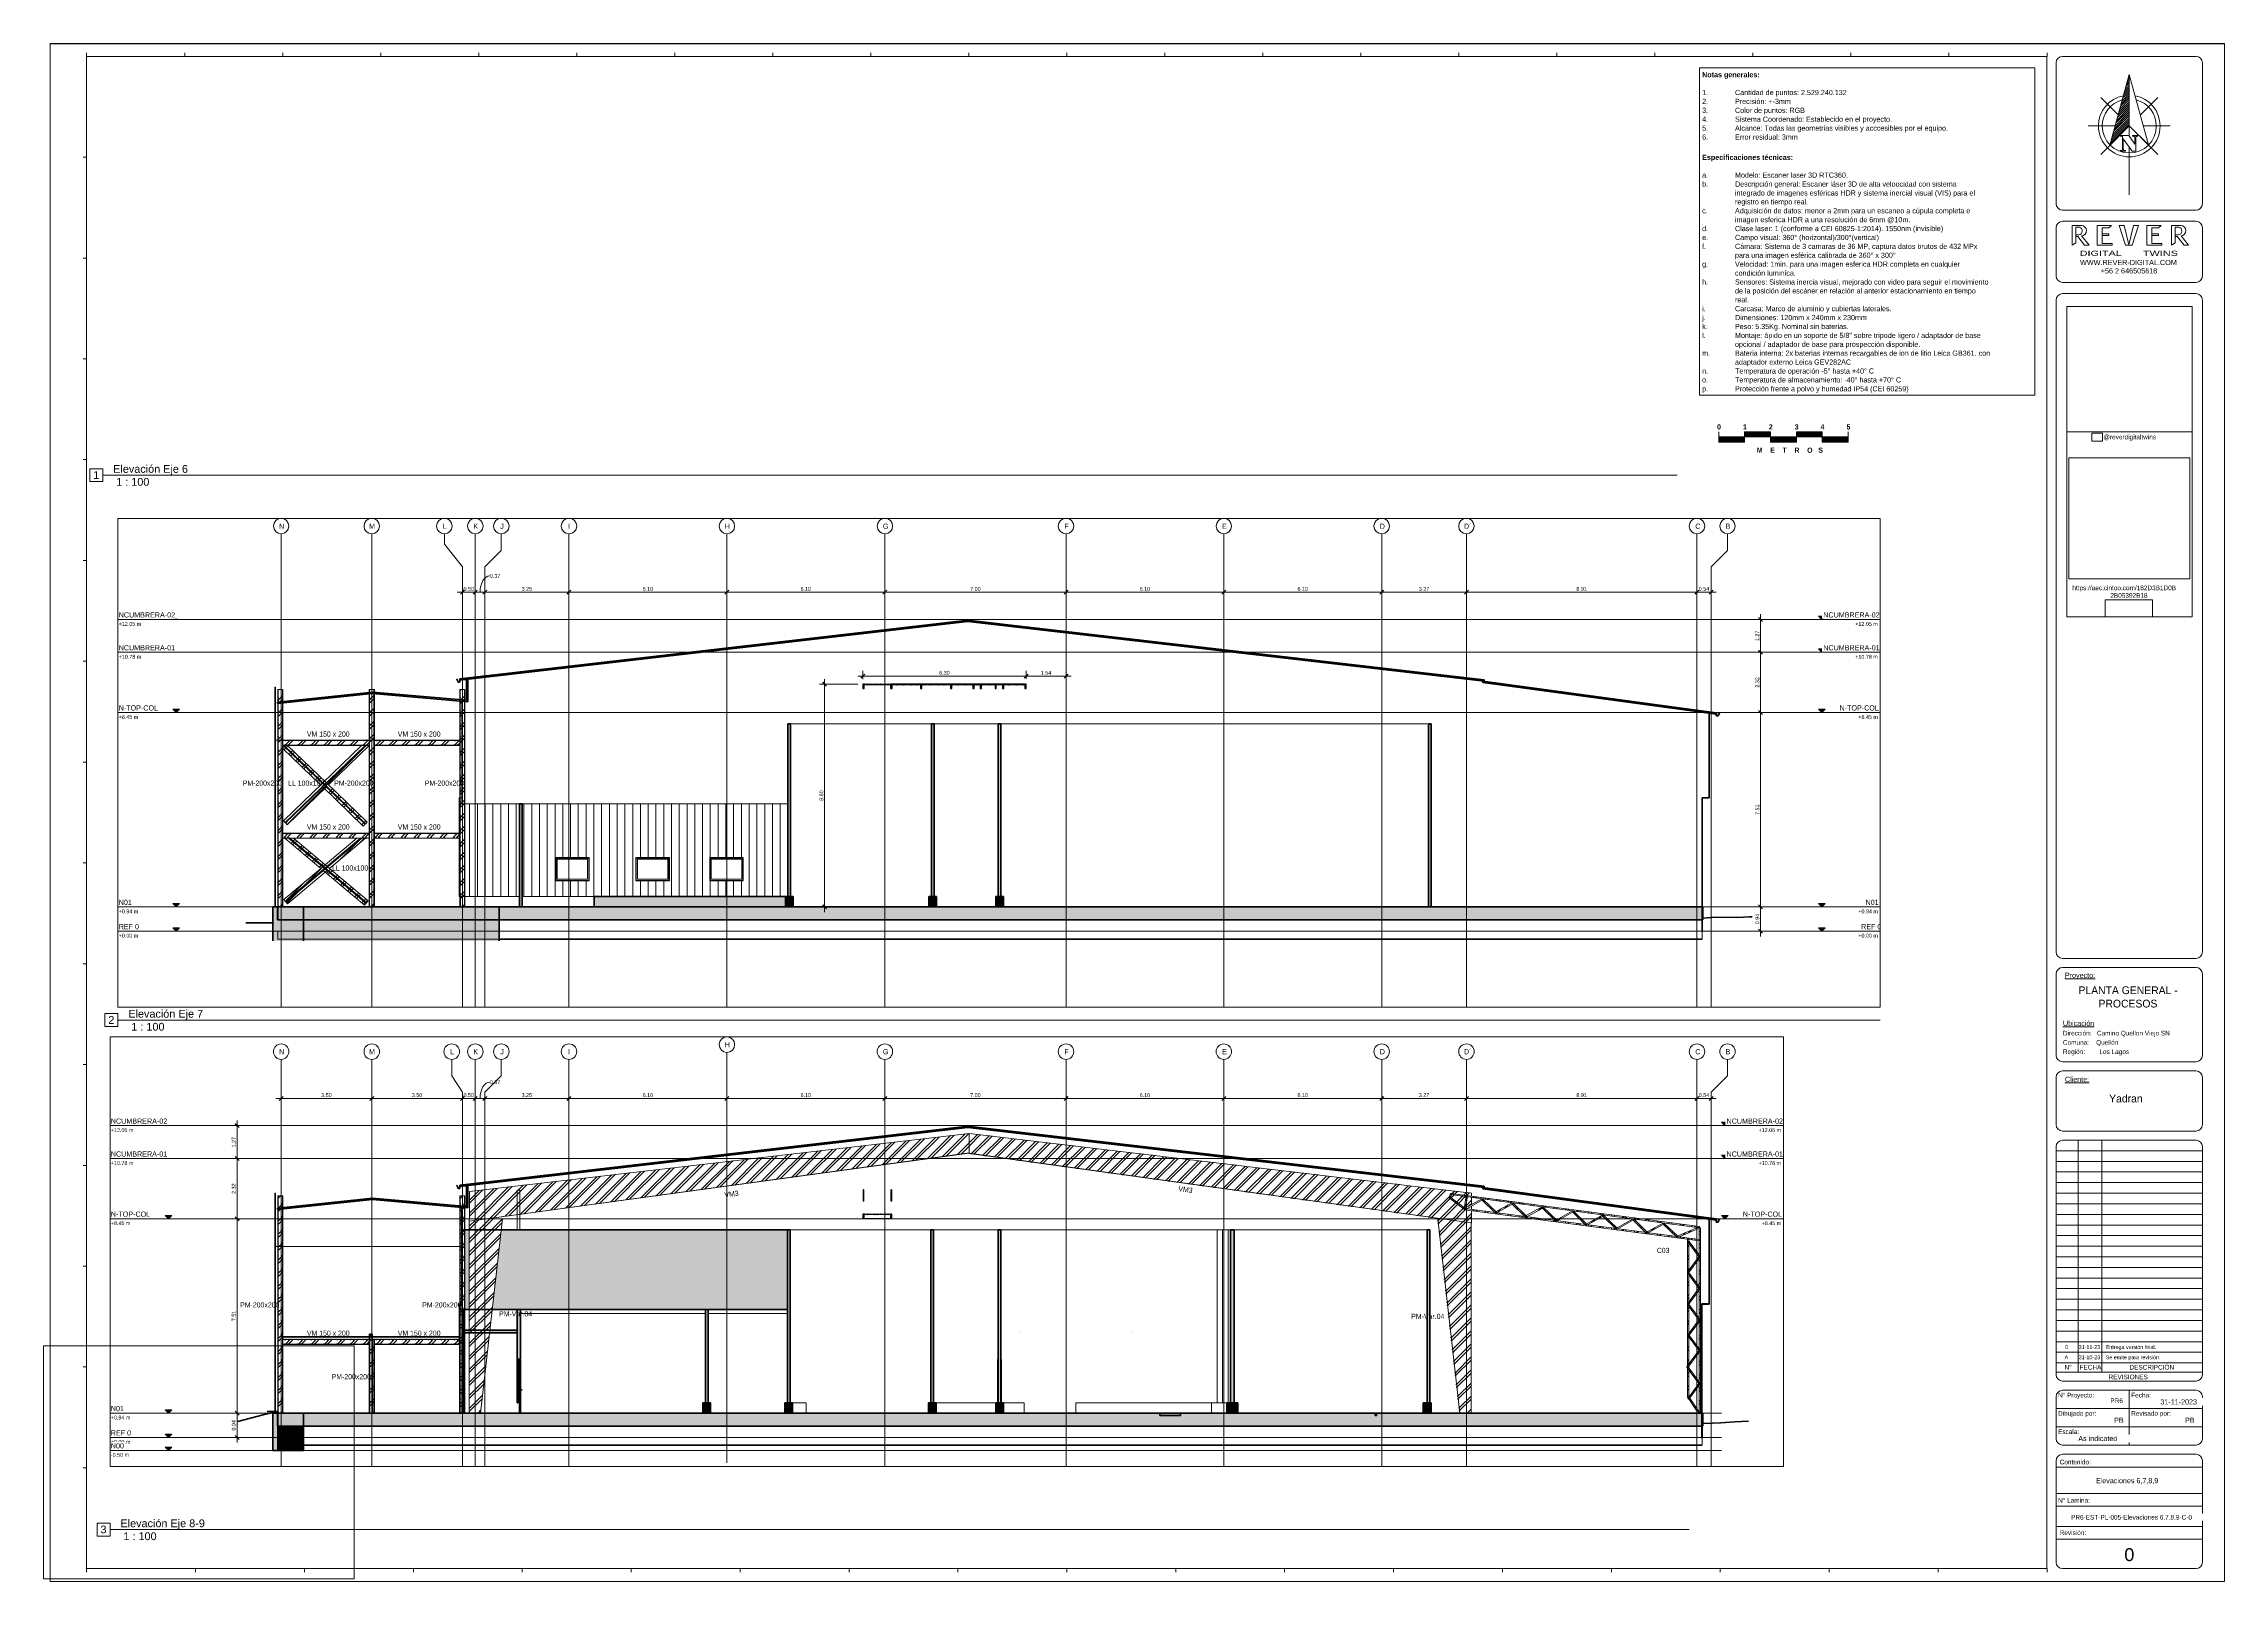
# Paper-space layout 'Layout1' of a CAD drawing. Header units: centimetres. Extents: x 0 to 84.3, y -0.1 to 59.3.
# The model-space entities are those that its viewports show. They can reach past a viewport. Long polylines and large blocks are cut down to what shows.
import ezdxf

# ---------------------------------------------------------------- set-up
doc = ezdxf.new("R2010")
doc.units = ezdxf.units.CM
for name, pattern in [('Centre', [3.175, 0.635, -0.475, 1.59, -0.475]), ('Dash', [0.635, 0.3175, -0.3175]), ('Grid Line', [2.2225, 1.27, -0.3175, 0.3175, -0.3175])]:
    doc.linetypes.add(name, pattern=pattern)
for name, color, linetype, lineweight in [('A-ANNO-DIMS', 7, 'Continuous', 9), ('A-ANNO-DIMS-100', 7, 'Continuous', 9), ('A-ANNO-NOTE', 7, 'Continuous', 9), ('A-CLNG', 7, 'Continuous', 9), ('A-DOOR', 7, 'Continuous', 9), ('A-FLOR', 7, 'Continuous', 9), ('A-FLOR-HRAL', 7, 'Continuous', 9), ('A-FLOR-LEVL', 7, 'Continuous', 9), ('A-FLOR-PATT', 7, 'Continuous', 35), ('A-GENM', 7, 'Continuous', 9), ('A-GLAZ', 7, 'Continuous', 9), ('A-ROOF', 7, 'Continuous', 9), ('A-ROOF-MCUT', 7, 'Continuous', 35), ('A-ROOF-PATT', 7, 'Continuous', 35), ('A-WALL', 7, 'Continuous', 9), ('A-WALL-PATT', 7, 'Continuous', 35), ('C-BLDG-PADS', 7, 'Continuous', 9), ('C-TOPO', 7, 'Continuous', 9), ('C-TOPO-MAJR', 7, 'Continuous', 70), ('G-ANNO-REFR', 7, 'Dash', 18), ('G-ANNO-TEXT', 7, 'Continuous', 9), ('G-ANNO-TTLB', 7, 'Continuous', 18), ('G-ANNO-TTLB-THIN', 7, 'Continuous', 18), ('G-IMPT', 7, 'Continuous', 9), ('I-WALL', 7, 'Continuous', 9), ('S-BEAM', 7, 'Continuous', 9), ('S-BEAM-IDEN', 7, 'Continuous', 18), ('S-COLS', 7, 'Continuous', 9), ('S-COLS-IDEN', 7, 'Continuous', 9), ('S-GRID', 7, 'Continuous', 9), ('S-GRID-IDEN', 7, 'Continuous', 9)]:
    doc.layers.add(name, color=color, linetype=linetype, lineweight=lineweight)
doc.layers.add('G-ANNO-NPLT', color=7, linetype='Continuous', plot=False)
doc.styles.add('Arial', font='arial.ttf', dxfattribs={"width": 1.5, "height": 0.2})
doc.styles.add('Arial_1', font='arial.ttf', dxfattribs={"height": 0.2})
doc.styles.add('Arial_2', font='arial.ttf', dxfattribs={"height": 0.5})
doc.styles.add('Arial_3', font='arial.ttf', dxfattribs={"height": 0.3})
doc.styles.add('Century Gothic', font='GOTHIC.TTF', dxfattribs={"height": 20})
doc.styles.add('Century Gothic_1', font='GOTHIC.TTF', dxfattribs={"height": 15})
doc.styles.add('Century Gothic_2', font='GOTHIC.TTF', dxfattribs={"width": 0.8, "height": 20})
doc.styles.add('Century Gothic_3', font='GOTHIC.TTF', dxfattribs={"height": 9})
doc.styles.add('Century Gothic_4', font='GOTHIC.TTF', dxfattribs={"height": 10})
doc.styles.add('Century Gothic_5', font='GOTHIC.TTF', dxfattribs={"height": 0.18})
doc.styles.add('Century Gothic_6', font='GOTHIC.TTF', dxfattribs={"height": 0.2})
doc.styles.add('Century Gothic_7', font='GOTHIC.TTF', dxfattribs={"height": 0.15})
doc.styles.add('Century Gothic_8', font='GOTHIC.TTF', dxfattribs={"height": 0.3})
doc.styles.add('Century Gothic_B', font='GOTHICB.TTF', dxfattribs={"height": 10})
doc.styles.add('Century Gothic_B_1', font='GOTHICB.TTF', dxfattribs={"width": 0.8, "height": 0.2})
doc.styles.add('Saira Condensed', font='SairaCondensed-Regular.ttf', dxfattribs={"height": 20})
doc.dimstyles.new('FCA_N_Cotas_E100', dxfattribs={"dimscale": 30.48, "dimtxt": 15.662524, "dimasz": 0.492126, "dimexe": 0.656168, "dimexo": 0.656168, "dimgap": 0.032808, "dimtad": 1, "dimlfac": 0.01, "dimrnd": 0.01, "dimzin": 0, "dimdsep": 46, "dimtxsty": 'Century Gothic_1', "dimblk1": 'OBLIQUE', "dimblk2": 'OBLIQUE', "dimsah": 1, "dimcen": 0.09, "dimdle": 0.656168, "dimadec": 3, "dimazin": 2, "dimtfac": 1, "dimtdec": 4, "dimtix": 1, "dimtmove": 0, "dimatfit": 3, "dimfxl": 1, "dimtvp": 1, "dimtolj": 1, "dimtzin": 0, "dimarcsym": 2})
doc.dimstyles.new('FCA_N_Cotas_E100_1', dxfattribs={"dimscale": 30.48, "dimtxt": 15.662524, "dimasz": 0.492126, "dimexe": 0.656168, "dimexo": 0.656168, "dimgap": 0.032808, "dimtad": 1, "dimlfac": 0.01, "dimrnd": 0.01, "dimzin": 0, "dimdsep": 46, "dimtxsty": 'Century Gothic_1', "dimblk1": 'OBLIQUE', "dimblk2": 'OBLIQUE', "dimsah": 1, "dimcen": 0.09, "dimdle": 0.656168, "dimadec": 3, "dimazin": 2, "dimtfac": 1, "dimtdec": 4, "dimtix": 1, "dimtmove": 1, "dimatfit": 3, "dimfxl": 1, "dimtvp": 1, "dimtolj": 1, "dimtzin": 0, "dimarcsym": 2})
picture_1 = doc.add_image_def('image1.jpg', size_in_pixel=(275, 100))
picture_2 = doc.add_image_def('image2.png', size_in_pixel=(160, 160))
picture_3 = doc.add_image_def('image3.jpeg', size_in_pixel=(2000, 2000))
picture_4 = doc.add_image_def('image4.jpg', size_in_pixel=(434, 317))
pattern_1 = [(45, (152.695, 0), (-25.14472, 25.14472), []), (45, (152.695, 38.1), (-25.14472, 25.14472), [])]
pattern_2 = [(45, (14989.953, 0), (-25.14472, 25.14472), []), (45, (14989.953, 38.1), (-25.14472, 25.14472), [])]
pattern_3 = [(45, (50.4, 0), (-25.14472, 25.14472), []), (45, (50.4, 38.1), (-25.14472, 25.14472), [])]

# ---------------------------------------------------------------- blocks, each defined once
blk = doc.blocks.new('A_RVR_Viñeta A1-PR6-Sin croquis - REF-VIÑETA PAISAJISMO_dwg__X9-1872983-Elevaciones 6_7_8_9')
at = {"layer": 'G-IMPT', "lineweight": 18}
for p, q in [((14616, -41387), (14762, -41241)), ((14636, -41314), (14762, -41188)), ((14655, -41241), (14762, -41135)), ((14675, -41168), (14762, -41082)), ((14695, -41095), (14762, -41029)), ((14715, -41022), (14762, -40976)), ((14735, -40949), (14762, -40923)), ((14755, -40876), (14762, -40870)), ((14396, -42190), (14762, -41824)), ((14416, -42117), (14762, -41771)), ((14436, -42044), (14762, -41718)), ((14456, -41971), (14762, -41665)), ((14476, -41898), (14762, -41612)), ((14496, -41825), (14762, -41559)), ((14516, -41752), (14762, -41506)), ((14536, -41679), (14762, -41453)), ((14556, -41606), (14762, -41400)), ((14576, -41533), (14762, -41347)), ((14596, -41460), (14762, -41294)), ((14276, -42628), (14762, -42142)), ((14296, -42555), (14762, -42089)), ((14316, -42482), (14762, -42036)), ((14336, -42409), (14762, -41983)), ((14356, -42336), (14762, -41930)), ((14376, -42263), (14762, -41877))]:
    blk.add_line(p, q, dxfattribs=at)
blk = doc.blocks.new('A_RVR_Viñeta A1-PR6-Sin croquis - REF-VIÑETA PAISAJISMO_dwg_North_Arrow-41-1872985-Elevaciones 6_7_8_9')
at = {"layer": 'G-IMPT', "lineweight": 18}
for p, q in [((0, 1337), (0, -272)), ((-287, 287), (-737, 737)), ((287, 287), (737, 737)), ((-366, 0), (-1062, 0)), ((366, 0), (1062, 0)), ((-287, -287), (-737, -737)), ((0, -549), (0, -1783)), ((287, -287), (737, -737))]:
    blk.add_line(p, q, dxfattribs=at)
at = {"layer": 'G-IMPT', "lineweight": 18, "flags": 128}
for points in [[(-501, -496), (0, 1337), (500, -490), (0, 0)], [(-155, -593), (-155, -600), (-154, -607), (-153, -613), (-152, -617), (-151, -622), (-149, -626), (-147, -628), (-145, -630), (-142, -632), (-139, -633), (-134, -635), (-129, -636), (-123, -637), (-116, -638), (-108, -638), (-100, -638), (-100, -654), (-234, -654), (-234, -638), (-230, -638), (-223, -638), (-216, -638), (-209, -637), (-204, -636), (-199, -635), (-195, -633), (-191, -632), (-188, -630), (-186, -628), (-183, -626), (-181, -622), (-180, -618), (-178, -613), (-177, -607), (-176, -601), (-176, -595), (-176, -266), (-234, -266), (-234, -250), (-16, -250), (144, -471), (144, -314), (144, -307), (143, -300), (142, -294), (141, -289), (140, -285), (138, -281), (136, -278), (134, -276), (131, -274), (127, -272), (122, -270), (117, -269), (111, -268), (104, -267), (97, -266), (89, -266), (87, -266), (87, -250), (221, -250), (221, -266), (217, -266), (209, -266), (203, -267), (197, -268), (191, -269), (186, -270), (182, -271), (178, -273), (176, -275), (174, -277), (172, -280), (170, -285), (168, -289), (167, -294), (166, -300), (166, -307), (166, -314), (166, -654), (75, -654), (-155, -333)]]:
    blk.add_lwpolyline(points, close=True, dxfattribs=at)
at = {"layer": 'G-IMPT', "lineweight": 18}
for radius, start, end in [(800, 100.9232, 180), (700, 105.027, 180), (800, 360, 79.0768), (700, 360, 74.973), (800, 180, 360), (700, 180, 360)]:
    blk.add_arc((0, 0), radius, start, end, dxfattribs=at)
blk.add_blockref('A_RVR_Viñeta A1-PR6-Sin croquis - REF-VIÑETA PAISAJISMO_dwg__X9-1872983-Elevaciones 6_7_8_9', (-14762, 42189))
blk = doc.blocks.new('A_RVR_Viñeta A1-PR6-Sin croquis - REF-VIÑETA PAISAJISMO_dwg__U3-1872981-Elevaciones 6_7_8_9')
at = {"layer": 'G-IMPT', "lineweight": 18}
blk.add_line((0, 10), (0, -10), dxfattribs=at)
blk = doc.blocks.new('A_RVR_Viñeta A1-PR6-Sin croquis - REF-VIÑETA PAISAJISMO_dwg__U4-1872982-Elevaciones 6_7_8_9')
for p in [(0, 0), (596, 0), (1191, 0), (1787, 0), (2382, 0), (2978, 0), (3573, 0), (4169, 0), (4764, 0), (5360, 0), (5956, 0), (6551, 0), (7147, 0), (7742, 0), (8338, 0), (8933, 0), (9529, 0), (10124, 0), (10720, 0)]:
    blk.add_blockref('A_RVR_Viñeta A1-PR6-Sin croquis - REF-VIÑETA PAISAJISMO_dwg__U3-1872981-Elevaciones 6_7_8_9', p)
blk = doc.blocks.new('A_RVR_Viñeta A1-PR6-Sin croquis - REF-VIÑETA PAISAJISMO_dwg__U1-1872979-Elevaciones 6_7_8_9')
at = {"layer": 'G-IMPT', "lineweight": 18}
blk.add_line((0, 10), (0, -10), dxfattribs=at)
blk = doc.blocks.new('A_RVR_Viñeta A1-PR6-Sin croquis - REF-VIÑETA PAISAJISMO_dwg__U2-1872980-Elevaciones 6_7_8_9')
for p in [(0, 0), (536, 0), (1072, 0), (1608, 0), (2144, 0), (2680, 0), (3216, 0), (3752, 0), (4288, 0), (4824, 0), (5360, 0), (5896, 0), (6432, 0), (6968, 0), (7504, 0), (8040, 0), (8576, 0), (9112, 0), (9648, 0), (10184, 0), (10720, 0)]:
    blk.add_blockref('A_RVR_Viñeta A1-PR6-Sin croquis - REF-VIÑETA PAISAJISMO_dwg__U1-1872979-Elevaciones 6_7_8_9', p)
blk = doc.blocks.new('A_RVR_Viñeta A1-PR6-Sin croquis - A_RVR_Viñeta A1-PR6-Sin croquis-1871037-Elevaciones 6_7_8_9')
at = {"layer": 'G-ANNO-TTLB', "lineweight": 9}
for p, q in [((0.25, 59.315), (84.25, 59.315)), ((0.25, -0.1), (0.25, 59.315)), ((84.25, 59.315), (84.25, -0.1)), ((1.663, 58.82), (1.663, 0.395)), ((77.397, 58.82), (1.663, 58.82)), ((77.397, 0.395), (77.397, 58.82)), ((77.75, 53.126), (77.75, 58.573)), ((77.998, 58.82), (83.155, 58.82)), ((83.402, 58.573), (83.402, 53.126)), ((1.663, 54.925), (1.522, 54.925)), ((83.155, 52.879), (77.998, 52.879)), ((77.998, 52.452), (83.155, 52.452)), ((78.366, 52.287), (78.726, 52.287)), ((78.366, 51.527), (78.366, 52.287)), ((79.332, 52.287), (79.885, 52.287)), ((79.332, 51.527), (79.332, 52.287)), ((79.885, 52.287), (79.788, 52.203)), ((80.188, 52.287), (80.383, 52.287)), ((80.436, 51.527), (80.188, 52.287)), ((80.383, 52.287), (80.559, 51.545)), ((80.559, 51.545), (80.735, 52.287)), ((80.93, 52.287), (80.681, 51.527)), ((80.735, 52.287), (80.93, 52.287)), ((81.25, 52.287), (81.25, 51.527)), ((81.25, 51.527), (81.25, 52.287)), ((81.25, 52.287), (81.803, 52.287)), ((81.803, 52.287), (81.705, 52.203)), ((82.209, 52.287), (82.569, 52.287)), ((82.209, 51.527), (82.209, 52.287)), ((82.209, 52.287), (82.209, 51.527)), ((82.569, 52.287), (82.209, 52.287)), ((77.75, 50.332), (77.75, 52.205)), ((78.506, 51.621), (78.366, 51.527)), ((78.506, 52.223), (78.506, 51.621)), ((78.647, 52.223), (78.506, 52.223)), ((78.624, 51.924), (78.506, 51.924)), ((78.506, 51.863), (78.582, 51.863)), ((78.582, 51.863), (78.851, 51.527)), ((79.022, 51.527), (78.733, 51.888)), ((78.851, 51.527), (79.022, 51.527)), ((79.91, 51.527), (79.332, 51.527)), ((79.523, 52.203), (79.523, 51.593)), ((79.788, 52.203), (79.523, 52.203)), ((79.523, 51.96), (79.789, 51.96)), ((79.789, 51.895), (79.523, 51.895)), ((79.523, 51.593), (79.91, 51.593)), ((79.789, 51.96), (79.789, 51.895)), ((79.91, 51.593), (79.91, 51.527)), ((80.681, 51.527), (80.436, 51.527)), ((81.828, 51.527), (81.25, 51.527)), ((81.441, 52.203), (81.441, 51.593)), ((81.705, 52.203), (81.441, 52.203)), ((81.441, 51.96), (81.707, 51.96)), ((81.707, 51.895), (81.441, 51.895)), ((81.441, 51.593), (81.828, 51.593)), ((81.707, 51.96), (81.707, 51.895)), ((81.828, 51.593), (81.828, 51.527)), ((82.35, 51.621), (82.209, 51.527)), ((82.35, 52.223), (82.35, 51.621)), ((82.49, 52.223), (82.35, 52.223)), ((82.468, 51.924), (82.35, 51.924)), ((82.35, 51.863), (82.426, 51.863)), ((82.426, 51.863), (82.695, 51.527)), ((82.576, 51.888), (82.866, 51.527)), ((82.695, 51.527), (82.866, 51.527)), ((83.402, 52.205), (83.402, 50.332)), ((1.663, 51.03), (1.522, 51.03)), ((83.155, 50.085), (77.998, 50.085)), ((77.75, 24.219), (77.75, 49.407)), ((83.155, 49.654), (77.998, 49.654)), ((83.402, 49.407), (83.402, 24.219)), ((1.663, 47.135), (1.522, 47.135)), ((1.663, 43.24), (1.522, 43.24)), ((1.663, 39.345), (1.522, 39.345)), ((1.663, 35.45), (1.522, 35.45)), ((1.663, 31.555), (1.522, 31.555)), ((1.663, 27.66), (1.522, 27.66)), ((1.663, 23.765), (1.522, 23.765)), ((77.998, 23.972), (83.155, 23.972)), ((77.998, 23.619), (83.155, 23.619)), ((77.75, 20.225), (77.75, 23.372)), ((83.402, 23.372), (83.402, 20.225)), ((1.663, 19.87), (1.522, 19.87)), ((77.75, 17.548), (77.75, 19.378)), ((77.998, 19.978), (83.155, 19.978)), ((77.998, 19.625), (83.155, 19.625)), ((83.402, 19.378), (83.402, 17.548)), ((83.155, 17.301), (77.998, 17.301)), ((83.155, 16.947), (77.998, 16.947)), ((78.598, 7.989), (78.598, 16.947)), ((79.517, 7.989), (79.517, 16.947)), ((77.75, 16.7), (77.75, 7.883)), ((83.402, 16.538), (77.75, 16.538)), ((83.402, 16.128), (77.75, 16.128)), ((83.402, 7.883), (83.402, 16.7)), ((1.663, 15.975), (1.522, 15.975)), ((83.402, 15.718), (77.75, 15.718)), ((83.402, 15.308), (77.75, 15.308)), ((83.402, 14.898), (77.75, 14.898)), ((83.402, 14.489), (77.75, 14.489)), ((83.402, 14.079), (77.75, 14.079)), ((83.402, 13.669), (77.75, 13.669)), ((83.402, 13.259), (77.75, 13.259)), ((83.402, 12.85), (77.75, 12.85)), ((1.663, 12.08), (1.522, 12.08)), ((83.402, 12.44), (77.75, 12.44)), ((83.402, 12.03), (77.75, 12.03)), ((83.402, 11.62), (77.75, 11.62)), ((83.402, 11.211), (77.75, 11.211)), ((83.402, 10.801), (77.75, 10.801)), ((83.402, 10.391), (77.75, 10.391)), ((83.402, 9.981), (77.75, 9.981)), ((83.402, 9.572), (77.75, 9.572)), ((83.402, 9.162), (77.75, 9.162)), ((83.402, 8.752), (77.75, 8.752)), ((1.663, 8.185), (1.522, 8.185)), ((77.75, 8.342), (83.402, 8.342)), ((83.402, 7.989), (77.75, 7.989)), ((77.998, 7.636), (83.155, 7.636)), ((77.75, 5.411), (77.75, 7.035)), ((77.998, 7.283), (83.155, 7.283)), ((80.576, 7.283), (80.576, 5.163)), ((83.402, 7.035), (83.402, 5.411)), ((77.75, 6.576), (83.402, 6.576)), ((77.75, 5.87), (83.402, 5.87)), ((83.155, 5.163), (77.998, 5.163)), ((1.663, 4.29), (1.522, 4.29)), ((77.75, 4.563), (77.75, 0.642)), ((83.402, 4.315), (77.75, 4.315)), ((83.155, 4.81), (77.998, 4.81)), ((83.402, 0.642), (83.402, 4.563)), ((83.402, 3.295), (77.75, 3.295)), ((83.402, 2.8), (77.75, 2.8)), ((83.402, 2.025), (77.75, 2.025)), ((83.402, 1.53), (77.75, 1.53)), ((1.663, 0.395), (77.397, 0.395)), ((77.998, 0.395), (83.155, 0.395)), ((84.25, -0.1), (0.25, -0.1))]:
    blk.add_line(p, q, dxfattribs=at)
for centre, radius, start, end in [((77.998, 58.573), 0.247, 90, 180), ((83.155, 58.573), 0.247, 0, 90), ((77.998, 53.126), 0.247, 180, 270), ((83.155, 53.126), 0.247, 270, 0), ((77.998, 52.205), 0.247, 90, 180), ((78.72, 52.087), 0.2, 273.74692, 88.23868), ((82.563, 52.087), 0.2, 273.74692, 88.23868), ((83.155, 52.205), 0.247, 0, 90), ((78.609, 52.076), 0.152, 275.61019, 75.75727), ((82.453, 52.076), 0.152, 275.61019, 75.75727), ((77.998, 50.332), 0.247, 180, 270), ((83.155, 50.332), 0.247, 270, 0), ((77.998, 49.407), 0.247, 90, 180), ((83.155, 49.407), 0.247, 0, 90), ((77.998, 24.219), 0.247, 180, 270), ((77.998, 23.372), 0.247, 90, 180), ((83.155, 24.219), 0.247, 270, 0), ((83.155, 23.372), 0.247, 0, 90), ((77.998, 20.225), 0.247, 180, 270), ((83.155, 20.225), 0.247, 270, 0), ((77.998, 19.378), 0.247, 90, 180), ((83.155, 19.378), 0.247, 0, 90), ((77.998, 17.548), 0.247, 180, 270), ((77.998, 16.7), 0.247, 90, 180), ((83.155, 17.548), 0.247, 270, 0), ((83.155, 16.7), 0.247, 0, 90), ((77.998, 7.883), 0.247, 180, 270), ((83.155, 7.883), 0.247, 270, 0), ((77.998, 7.035), 0.247, 90, 180), ((83.155, 7.035), 0.247, 0, 90), ((77.998, 5.411), 0.247, 180, 270), ((83.155, 5.411), 0.247, 270, 0), ((77.998, 4.563), 0.247, 90, 180), ((83.155, 4.563), 0.247, 0, 90), ((77.998, 0.642), 0.247, 180, 270), ((83.155, 0.642), 0.247, 270, 0)]:
    blk.add_arc(centre, radius, start, end, dxfattribs=at)
at = {"layer": 'G-ANNO-TTLB-THIN'}
for p, q in [((0.25, 59.3), (0.25, -0.1)), ((84.25, 59.3), (0.25, 59.3)), ((84.25, -0.1), (84.25, 59.3)), ((0.25, -0.1), (84.25, -0.1))]:
    blk.add_line(p, q, dxfattribs=at)
for name, p, xscale, yscale, zscale in [('A_RVR_Viñeta A1-PR6-Sin croquis - REF-VIÑETA PAISAJISMO_dwg__U2-1872980-Elevaciones 6_7_8_9', (1.663, 58.891), 0.007064760302774262, 0.007064760302774262, 0.007064760302774262), ('A_RVR_Viñeta A1-PR6-Sin croquis - REF-VIÑETA PAISAJISMO_dwg_North_Arrow-41-1872985-Elevaciones 6_7_8_9', (80.576, 56.132), 0.001490088404423272, 0.001490088404423272, 0.001490088404423272)]:
    blk.add_blockref(name, p, dxfattribs=dict(xscale=xscale, yscale=yscale, zscale=zscale))
at = {"extrusion": (0, 0, -1), "xscale": 0.007064760302774262, "yscale": 0.007064760302774262, "zscale": -0.007064760302774262, "rotation": 180}
blk.add_blockref('A_RVR_Viñeta A1-PR6-Sin croquis - REF-VIÑETA PAISAJISMO_dwg__U4-1872982-Elevaciones 6_7_8_9', (-1.663, 0.324), dxfattribs=at)
at = {"layer": 'G-ANNO-TTLB', "lineweight": 9, "attachment_point": 1}
for s, insert, char_height, width, style in [('WWW.REVER-DIGITAL.COM   ', (78.673, 50.958), 0.2, 4.82616, 'Arial_1'), ('DIGITAL       TWINS', (78.659, 51.314), 0.2, 4.7019, 'Arial'), ('+56 2 646505618', (79.473, 50.634), 0.2, 2.70169, 'Arial_1'), ('\\L Proyecto:', (78.012, 23.417), 0.2, 1.68354, 'Century Gothic_6'), ('\\LUbicación', (78.012, 21.561), 0.2, 1.71561, 'Century Gothic_6'), ('Dirección:   Camino Quellon Viejo SN', (78.012, 21.173), 0.18, 5.31519, 'Century Gothic_5'), ('Comuna:    Quellón', (78.012, 20.814), 0.18, 2.81392, 'Century Gothic_5'), ('Región:        Los Lagos', (78.012, 20.455), 0.18, 3.09451, 'Century Gothic_5'), ('\\L Cliente:', (78.012, 19.399), 0.2, 1.3789, 'Century Gothic_6'), ('A ', (78.075, 8.633), 0.15, 0.23249, 'Century Gothic_7'), ('0 ', (78.095, 9.028), 0.15, 0.20844, 'Century Gothic_7'), ('31-11-23 ', (78.622, 9.028), 0.15, 1.11435, 'Century Gothic_7'), ('31-10-23 ', (78.622, 8.633), 0.15, 1.11435, 'Century Gothic_7'), ('Se emite para revisión.', (79.666, 8.633), 0.15, 2.84599, 'Century Gothic_7'), ('Entrega versión final.', (79.666, 9.028), 0.15, 2.59747, 'Century Gothic_7'), ('N° ', (78.073, 8.264), 0.18, 0.39283, 'Century Gothic_5'), ('FECHA ', (78.653, 8.264), 0.18, 1.02616, 'Century Gothic_5'), ('REVISIONES', (79.774, 7.889), 0.18, 1.61941, 'Century Gothic_5'), ('DESCRIPCIÓN', (80.583, 8.264), 0.18, 1.9962, 'Century Gothic_5'), ('N° Proyecto:', (77.824, 7.186), 0.18, 1.77173, 'Century Gothic_5'), ('PR6', (79.845, 6.969), 0.18, 0.5211, 'Century Gothic_5'), ('Fecha:', (80.65, 7.186), 0.18, 0.99409, 'Century Gothic_5'), ('Dibujado por:', (77.824, 6.48), 0.18, 1.96413, 'Century Gothic_5'), ('Revisado por:', (80.65, 6.48), 0.18, 1.9481, 'Century Gothic_5'), ('Escala:', (77.824, 5.773), 0.18, 1.01013, 'Century Gothic_5'), ('Contenido:', (77.887, 4.602), 0.18, 1.61941, 'Century Gothic_5'), ('N° Lamina:', (77.824, 3.121), 0.18, 1.55527, 'Century Gothic_5'), ('Revisión:', (77.887, 1.873), 0.18, 1.2346, 'Century Gothic_5')]:
    blk.add_mtext(s, dxfattribs=dict(at, insert=insert, char_height=char_height, width=width, style=style))
at = {"layer": 'G-ANNO-TTLB', "lineweight": 9, "insert": (80.384, 1.184), "char_height": 0.5, "width": 0.56118, "attachment_point": 1, "style": 'Arial_2', "bg_fill": 3, "box_fill_scale": 1.25, "bg_fill_color": 256, "bg_fill_true_color": 13158600, "bg_fill_transparency": 0}
blk.add_mtext('0 ', dxfattribs=at)
blk = doc.blocks.new('Viewport - 3mm-1116248-Elevaciones 6_7_8_9')
at = {"layer": 'G-ANNO-TTLB', "lineweight": 9}
for p, q in [((-0.5, -0.25), (-0.5, 0.25)), ((-0.5, 0.25), (0, 0.25)), ((0, 0.25), (0, -0.25)), ((0, -0.25), (-0.5, -0.25))]:
    blk.add_line(p, q, dxfattribs=at)
blk = doc.blocks.new('2017-FL-Escala gráfica - 2017-FL-Escala gráfica-1875032-Elevaciones 6_7_8_9')
at = {"layer": 'A-ANNO-NOTE'}
for points in [[(1, 0), (1, -0.2), (0, -0.2), (0, 0)], [(2, 0.2), (2, 0), (1, 0), (1, 0.2)], [(3, -0.2), (2, -0.2), (2, 0), (3, 0)], [(3, 0), (3, 0.2), (4, 0.2), (4, 0)], [(5, -0.2), (4, -0.2), (4, 0), (5, 0)]]:
    blk.add_hatch(color=256, dxfattribs=at).paths.add_polyline_path(points)
for p, q in [((0, 0.2), (0, -0.2)), ((1, 0), (0, 0)), ((0, 0), (0, -0.2)), ((2, 0.2), (1, 0.2)), ((1, 0.2), (1, 0)), ((1, 0), (2, 0)), ((1, -0.2), (1, 0)), ((2, 0), (2, 0.2)), ((3, 0), (2, 0)), ((2, 0), (2, -0.2)), ((4, 0.2), (3, 0.2)), ((3, 0.2), (3, 0)), ((3, 0), (4, 0)), ((3, -0.2), (3, 0)), ((4, 0), (4, 0.2)), ((5, 0), (4, 0)), ((4, 0), (4, -0.2)), ((5, 0.2), (5, -0.2)), ((5, -0.2), (5, 0)), ((0, -0.2), (1, -0.2)), ((2, -0.2), (3, -0.2)), ((4, -0.2), (5, -0.2))]:
    blk.add_line(p, q, dxfattribs=at)
at = {"layer": 'A-ANNO-NOTE', "char_height": 0.2, "attachment_point": 1, "style": 'Century Gothic_B_1', "bg_fill": 3, "box_fill_scale": 1.25, "bg_fill_color": 256, "bg_fill_true_color": 13158600, "bg_fill_transparency": 0}
for s, insert, width in [('\\fCentury Gothic|b1|i0|c0|p34|;\\W.8;0', (-0.064, 0.489), 0.15392), ('\\fCentury Gothic|b1|i0|c0|p34|;\\W.8;1', (0.936, 0.489), 0.15392), ('\\fCentury Gothic|b1|i0|c0|p34|;\\W.8;2', (1.936, 0.489), 0.15392), ('\\fCentury Gothic|b1|i0|c0|p34|;\\W.8;3', (2.936, 0.489), 0.15392), ('\\fCentury Gothic|b1|i0|c0|p34|;\\W.8;4', (3.936, 0.489), 0.15392), ('\\fCentury Gothic|b1|i0|c0|p34|;\\W.8;5', (4.936, 0.489), 0.15392), ('M    E    T    R    O   S', (1.468, -0.411), 2.50127)]:
    blk.add_mtext(s, dxfattribs=dict(at, insert=insert, width=width))
blk = doc.blocks.new('RVR_PQ_Terminación Fachada - RVR_PQ_Terminación Fachada-1834260-Elevación Eje 7')
at = {"layer": 'A-GENM', "color": 254, "lineweight": 25, "true_color": 0xcccccc}
for p, q in [((-6824.58, 938.29), (-6824.58, 96.73)), ((-6823.58, 938.29), (-6824.58, 938.29)), ((-6823.58, 96.73), (-6823.58, 938.29)), ((-6824.58, 96.73), (-6823.58, 96.73))]:
    blk.add_line(p, q, dxfattribs=at)
blk = doc.blocks.new('M_Instance-Window-Fixed - 1_30 x 0_90-1972582-Elevación Eje 7')
at = {"layer": 'A-GLAZ', "color": 254, "true_color": 0xcccccc}
for p, q in [((-5145.02, 284), (-5145.02, 194)), ((-5015.03, 284), (-5145.02, 284)), ((-5015.03, 194), (-5015.03, 284)), ((-5143.12, 282.09), (-5016.93, 282.09)), ((-5143.12, 195.9), (-5143.12, 282.09)), ((-5143.1, 282.09), (-5143.1, 195.9)), ((-5016.93, 282.09), (-5016.93, 195.9)), ((-5138.66, 200.35), (-5138.66, 277.65)), ((-5138.66, 277.65), (-5021.36, 277.65)), ((-5138.64, 277.65), (-5138.64, 200.35)), ((-5021.36, 277.65), (-5021.36, 200.35)), ((-5021.36, 200.35), (-5138.66, 200.35)), ((-5016.93, 195.9), (-5143.12, 195.9)), ((-5145.02, 194), (-5015.03, 194))]:
    blk.add_line(p, q, dxfattribs=at)
blk = doc.blocks.new('PQ_RVR_ARQ-01_ZZ_ZZ_MO_T_A_rvt-2-Elevación Eje 7')
at = {"layer": 'A-FLOR', "true_color": 0xeaeaea}
blk.add_hatch(color=254, dxfattribs=at).paths.add_polyline_path([(-1284.01, 514.53), (-1284.01, 515.53), (-1310.08, 515.53), (-1310.08, 514.53)])
at = {"layer": 'A-ROOF-PATT', "lineweight": 9, "true_color": 0xeaeaea}
for points in [[(-2152.88, 966.12), (-2152.88, 971.15), (-4147.36, 1201.93), (-6109.62, 974.53), (-6109.62, 969.5), (-4147.36, 1196.9), (-2572.56, 1014.68)], [(-1256.02, 838.98), (-1256.02, 844.03), (-2158.34, 965.45), (-2158.34, 960.4), (-1845.17, 918.26)]]:
    blk.add_hatch(color=254, dxfattribs=at).paths.add_polyline_path(points)
h = blk.add_hatch(color=254, dxfattribs=at)
h.paths.add_polyline_path([(-6815.08, 880.08), (-6813.94, 880.2), (-6813.94, 885.22), (-6815.08, 885.1)])
h.paths.add_polyline_path([(-6793.94, 882.3), (-6460.44, 917.35), (-6460.44, 922.38), (-6793.94, 887.33), (-6793.94, 887.04)])
h.paths.add_polyline_path([(-6079.68, 886.61), (-6079.68, 972.39), (-6084.68, 972.39), (-6084.68, 892.07), (-6090.44, 892.49), (-6090.44, 887.56)])
h.paths.add_polyline_path([(-6110.44, 889.3), (-6110.44, 894.32), (-6440.44, 923.2), (-6440.44, 918.18), (-6209.49, 897.97)])
at = {"layer": 'A-WALL-PATT', "lineweight": 9, "true_color": 0xeaeaea}
for points in [[(-6824.83, 938.29), (-6822.33, 938.29), (-6822.33, 943.29), (-6824.83, 943.29)], [(-6823.58, 99), (-6823.08, 99), (-6823.08, 938.29), (-6823.58, 938.29), (-6823.58, 127.04)], [(-1283.51, 515.53), (-1283.51, 845.1), (-1284.01, 845.1), (-1284.01, 515.53)], [(-4842.64, 134), (-4832.64, 134), (-4832.64, 801.54), (-4842.64, 801.54), (-4842.64, 291.61)], [(-4288.14, 134), (-4278.14, 134), (-4278.14, 801.54), (-4288.14, 801.54), (-4288.14, 620.74)], [(-4030.01, 134), (-4020.01, 134), (-4020.01, 801.54), (-4030.01, 801.54), (-4030.01, 620.74)], [(-2368.24, 94), (-2358.24, 94), (-2358.24, 801.54), (-2368.24, 801.54)], [(-5879.68, 94), (-5869.68, 94), (-5869.68, 492), (-5879.68, 492), (-5879.68, 291.61)], [(-4852.64, 94), (-4852.64, 134), (-5591.7, 134), (-5591.7, 94), (-4936.56, 94)], [(-4852.64, 94), (-4822.64, 94), (-4822.64, 134), (-4852.64, 134)], [(-4298.14, 94), (-4268.14, 94), (-4268.14, 134), (-4298.14, 134)], [(-4040.01, 94), (-4010.01, 94), (-4010.01, 134), (-4040.01, 134)], [(-6824.83, 94), (-6822.33, 94), (-6822.33, 99), (-6824.83, 99)], [(-1311.33, -2.5), (-1308.83, -2.5), (-1308.83, 2.5), (-1311.33, 2.5)]]:
    blk.add_hatch(color=254, dxfattribs=at).paths.add_polyline_path(points)
h = blk.add_hatch(color=254, dxfattribs=at)
h.paths.add_polyline_path([(-1310.08, 2.5), (-1310.08, 44), (-1310.58, 44), (-1310.58, 2.5)])
h.paths.add_polyline_path([(-1310.08, 94), (-1310.08, 515.53), (-1310.58, 515.53), (-1310.58, 94)])
at = {"layer": 'A-WALL-PATT', "lineweight": 9, "true_color": 0xe5e5e5}
h = blk.add_hatch(dxfattribs=at)
h.set_pattern_fill('FP_13', color=254, style=0, pattern_type=2)
h.set_pattern_definition([(90, (152.366, 0), (-29.999, 2e-15), [])])
h.paths.add_polyline_path([(-5879.69, 134), (-5879.69, 492), (-6090.44, 492), (-6090.44, 134), (-6027.64, 134)])
h.paths.add_polyline_path([(-6112.5, 134), (-6110.44, 134), (-6110.44, 492), (-6112.5, 492), (-6112.5, 378.86), (-6110.45, 378.86), (-6110.45, 358.86), (-6112.5, 358.86), (-6112.5, 291.61)])
h.paths.add_polyline_path([(-5591.7, 134), (-4842.65, 134), (-4842.65, 492), (-5869.68, 491.98), (-5869.68, 134), (-5663.95, 134)])
h.paths.add_polyline_path([(-5118.41, 194), (-5145.02, 194), (-5145.02, 284), (-5015.03, 284), (-5015.03, 194)])
h.paths.add_polyline_path([(-5740.5, 194), (-5740.5, 284), (-5610.51, 284), (-5610.51, 194), (-5663.95, 194)])
h.paths.add_polyline_path([(-5430.66, 194), (-5430.66, 284), (-5300.66, 284), (-5300.66, 194)])
h = blk.add_hatch(dxfattribs=at)
h.set_pattern_fill('FP_12', color=254, style=0, pattern_type=2)
h.set_pattern_definition([(90, (-4288.075, 0), (-0.11199, 7e-18), [])])
edge = h.paths.add_edge_path()
edge.add_line((-4288.25, 134), (-4288.14, 134))
edge.add_line((-4288.14, 134), (-4288.25, 192.52))
h = blk.add_hatch(dxfattribs=at)
h.set_pattern_fill('FP_11', color=254, style=0, pattern_type=2)
h.set_pattern_definition([(90, (-4842.571, 0), (-0.11005, 7e-18), [])])
h.paths.add_polyline_path([(-4842.64, 134), (-4842.64, 185.71), (-4842.65, 134)])
at = {"layer": 'A-WALL-PATT', "lineweight": 9, "true_color": 0xf2f2f2}
h = blk.add_hatch(dxfattribs=at)
h.set_pattern_fill('FP_10', style=0, pattern_type=2)
h.set_pattern_definition([(90, (-1310.571, 0), (-0.08094, 5e-18), [])])
h.paths.add_polyline_path([(-1310.65, 94), (-1310.58, 94), (-1310.66, 94), (-1310.66, 94)])
at = {"layer": 'A-CLNG', "color": 254, "lineweight": 18, "true_color": 0xe5e5e5}
for p, q in [((-4832.75, 801.54), (-4832.64, 801.54)), ((-2371.55, 801.54), (-4832.64, 801.54)), ((-2371.55, 801.54), (-2371.66, 801.54)), ((-6110.94, 737.79), (-6823.08, 737.79)), ((-4842.64, 492), (-5869.68, 492)), ((-4842.65, 492), (-5869.68, 492)), ((-4842.64, 492), (-4842.65, 492))]:
    blk.add_line(p, q, dxfattribs=at)
at = {"layer": 'A-FLOR', "color": 254, "lineweight": 35, "true_color": 0xcccccc}
for p, q in [((-1284.01, 515.53), (-1310.08, 515.53)), ((-1310.08, 515.53), (-1310.08, 514.53)), ((-1310.08, 514.53), (-1284.01, 514.53)), ((-1284.01, 514.53), (-1284.01, 515.53)), ((-1310.74, 94), (-6813.97, 94)), ((-6813.97, 94), (-6813.97, 44)), ((-1310.74, 44), (-1310.74, 94)), ((-6813.97, 44), (-1310.74, 44))]:
    blk.add_line(p, q, dxfattribs=at)
at = {"layer": 'A-ROOF', "color": 254, "lineweight": 35, "true_color": 0xcccccc}
for p, q in [((-4147.36, 1201.93), (-6109.62, 974.53)), ((-2152.88, 971.15), (-4147.36, 1201.93)), ((-6109.62, 969.5), (-4147.36, 1196.9)), ((-4147.36, 1196.9), (-2152.88, 966.12)), ((-6109.62, 974.53), (-6109.62, 969.5)), ((-6079.68, 972.39), (-6084.68, 972.39)), ((-6084.68, 972.39), (-6084.68, 892.07)), ((-6079.68, 886.61), (-6079.68, 972.39)), ((-2152.88, 966.12), (-2152.88, 971.15)), ((-1256.02, 844.03), (-2158.34, 965.45)), ((-2158.34, 965.45), (-2158.34, 960.4)), ((-2158.34, 960.4), (-1256.02, 838.98)), ((-6447.11, 923.78), (-6815.08, 885.1)), ((-6084.68, 892.07), (-6447.11, 923.78)), ((-6815.08, 880.08), (-6447.06, 918.76)), ((-6447.06, 918.76), (-6079.68, 886.61)), ((-6815.08, 885.1), (-6815.08, 880.08)), ((-1256.02, 838.98), (-1256.02, 844.03))]:
    blk.add_line(p, q, dxfattribs=at)
at = {"layer": 'A-ROOF-MCUT', "color": 254, "true_color": 0xcccccc}
for p, q in [((-6109.62, 974.53), (-6109.94, 974.53)), ((-6109.94, 974.53), (-6109.94, 962.36)), ((-6109.62, 962.04), (-6109.62, 974.53)), ((-6120.85, 973.26), (-6122.12, 973.26)), ((-6122.12, 973.26), (-6122.12, 971.99)), ((-6121.8, 972.31), (-6121.8, 972.94)), ((-6121.8, 972.94), (-6120.85, 972.94)), ((-6120.85, 972.94), (-6120.85, 973.26)), ((-6122.12, 971.99), (-6120.85, 971.99)), ((-6120.61, 972.31), (-6121.8, 972.31)), ((-6120.85, 971.99), (-6117.04, 962.04)), ((-6116.8, 962.36), (-6120.61, 972.31)), ((-6117.04, 962.04), (-6109.62, 962.04)), ((-6109.94, 962.36), (-6116.8, 962.36)), ((-1255.7, 844.03), (-1256.02, 844.03)), ((-1256.02, 844.03), (-1256.02, 831.54)), ((-1255.7, 831.86), (-1255.7, 844.03)), ((-1243.52, 842.76), (-1244.79, 842.76)), ((-1244.79, 842.76), (-1244.79, 842.44)), ((-1243.52, 841.49), (-1243.52, 842.76)), ((-1245.03, 841.81), (-1248.84, 831.86)), ((-1248.6, 831.54), (-1244.79, 841.49)), ((-1243.84, 841.81), (-1245.03, 841.81)), ((-1244.79, 842.44), (-1243.84, 842.44)), ((-1244.79, 841.49), (-1243.52, 841.49)), ((-1243.84, 842.44), (-1243.84, 841.81)), ((-1256.02, 831.54), (-1248.6, 831.54)), ((-1248.84, 831.86), (-1255.7, 831.86))]:
    blk.add_line(p, q, dxfattribs=at)
at = {"layer": 'A-WALL', "color": 254, "true_color": 0xcccccc}
for p, q in [((-6824.83, 943.29), (-6824.83, 938.29)), ((-6822.33, 943.29), (-6824.83, 943.29)), ((-6822.33, 938.29), (-6822.33, 943.29)), ((-6824.83, 938.29), (-6822.33, 938.29)), ((-6102.99, 515.53), (-6102.99, 888.65)), ((-6102.49, 888.61), (-6102.49, 515.53)), ((-6102.49, 515.53), (-6102.99, 515.53)), ((-1310.58, 515.53), (-1310.66, 515.53)), ((-5879.68, 134), (-6107.61, 134)), ((-6107.61, 134), (-6107.61, 94)), ((-5591.7, 134), (-5869.68, 134)), ((-6824.83, 99), (-6824.83, 94)), ((-6822.33, 99), (-6824.83, 99)), ((-6822.33, 94), (-6822.33, 99)), ((-6824.83, 94), (-6822.33, 94)), ((-1308.83, 2.5), (-1311.33, 2.5)), ((-1311.33, 2.5), (-1311.33, -2.5)), ((-1308.83, -2.5), (-1308.83, 2.5)), ((-1311.33, -2.5), (-1308.83, -2.5))]:
    blk.add_line(p, q, dxfattribs=at)
at = {"layer": 'A-WALL', "color": 254, "lineweight": 35, "true_color": 0xcccccc}
for p, q in [((-6823.08, 938.29), (-6823.58, 938.29)), ((-6823.58, 938.29), (-6823.58, 99)), ((-6823.08, 99), (-6823.08, 938.29)), ((-1283.51, 845.1), (-1284.01, 845.1)), ((-1284.01, 845.1), (-1284.01, 515.53)), ((-1283.51, 515.53), (-1283.51, 845.1)), ((-1310.08, 515.53), (-1310.58, 515.53)), ((-1310.58, 515.53), (-1310.58, 2.5)), ((-1310.08, 2.5), (-1310.08, 515.53)), ((-1284.01, 515.53), (-1283.51, 515.53)), ((-5591.7, 134), (-5591.7, 94)), ((-4852.64, 134), (-5591.7, 134)), ((-4822.64, 134), (-4852.64, 134)), ((-4852.64, 134), (-4852.64, 94)), ((-4852.64, 94), (-4852.64, 134)), ((-4822.64, 94), (-4822.64, 134)), ((-4268.14, 134), (-4298.14, 134)), ((-4298.14, 134), (-4298.14, 94)), ((-4268.14, 94), (-4268.14, 134)), ((-4040.01, 134), (-4040.01, 94)), ((-4010.01, 134), (-4040.01, 134)), ((-4010.01, 94), (-4010.01, 134)), ((-6823.58, 99), (-6823.08, 99)), ((-6713.97, 94), (-6832.84, 94)), ((-6832.84, 94), (-6832.84, -37.52)), ((-5958.77, 94), (-6713.97, 94)), ((-6713.97, 94), (-6713.97, -37.52)), ((-6713.97, -37.52), (-6713.97, 94)), ((-5958.77, -37.52), (-5958.77, 94)), ((-5591.7, 94), (-4852.64, 94)), ((-4852.64, 94), (-4822.64, 94)), ((-4298.14, 94), (-4268.14, 94)), ((-4040.01, 94), (-4010.01, 94)), ((-1310.58, 2.5), (-1310.08, 2.5))]:
    blk.add_line(p, q, dxfattribs=at)
at = {"layer": 'C-BLDG-PADS', "color": 254, "lineweight": 18, "true_color": 0xdadada}
for p, q in [((-1310.74, 0), (-6813.97, 0)), ((-6813.97, 0), (-6813.97, -30.48)), ((-1310.74, -30.48), (-1310.74, 0)), ((-6813.97, -30.48), (-1310.74, -30.48))]:
    blk.add_line(p, q, dxfattribs=at)
at = {"layer": 'C-TOPO', "color": 254, "lineweight": 70, "true_color": 0xdadada}
for p, q in [((-1173.89, 52.26), (-1128.46, 55.26)), ((-1128.46, 55.26), (-1117.78, 55.75)), ((-1310.08, 50.64), (-1253.45, 53.48)), ((-1253.45, 53.48), (-1173.89, 52.26)), ((-1310.74, 50.61), (-1310.58, 50.62)), ((-6832.84, 32.71), (-6936.88, 32.56)), ((-5209.14, -30.5), (-5958.77, -30.5)), ((-4778.3, -30.5), (-5209.14, -30.5)), ((-3032.92, -30.5), (-4778.3, -30.5)), ((-1965.48, -30.5), (-3032.92, -30.5)), ((-1958.54, -30.5), (-1965.48, -30.5)), ((-1310.74, -30.5), (-1958.54, -30.5))]:
    blk.add_line(p, q, dxfattribs=at)
at = {"layer": 'C-TOPO', "color": 254, "true_color": 0xdadada}
for p, q in [((-1128.46, 55.26), (-1173.89, 52.26)), ((-1117.78, 55.75), (-1128.46, 55.26)), ((-1253.45, 53.48), (-1310.08, 50.64)), ((-1253.45, 53.48), (-1263.44, 53.18)), ((-1173.89, 52.26), (-1253.45, 53.48)), ((-1310.58, 50.62), (-1310.74, 50.61)), ((-1310.74, 22.5), (-1310.74, 44)), ((-6936.88, 32.56), (-6832.84, 32.71)), ((-1310.74, 2.5), (-1310.74, 22.5)), ((-5958.77, -30.5), (-5209.14, -30.5)), ((-5209.14, -30.5), (-4778.3, -30.5)), ((-3032.92, -30.5), (-4778.3, -30.5)), ((-3032.92, -30.5), (-1965.48, -30.5)), ((-1965.48, -30.5), (-1958.54, -30.5)), ((-1958.54, -30.5), (-1310.74, -30.5))]:
    blk.add_line(p, q, dxfattribs=at)
at = {"layer": 'C-TOPO', "color": 254, "lineweight": 70, "true_color": 0xdadada, "flags": 128}
blk.add_lwpolyline([(-1310.74, 2.5), (-1310.74, 22.5), (-1310.74, 44)], dxfattribs=at)
at = {"layer": 'I-WALL', "color": 254, "lineweight": 35, "true_color": 0xcccccc}
for p, q in [((-4832.64, 801.54), (-4842.64, 801.54)), ((-4842.64, 801.54), (-4842.64, 134)), ((-4832.64, 134), (-4832.64, 801.54)), ((-4278.14, 801.54), (-4288.14, 801.54)), ((-4288.14, 801.54), (-4288.14, 134)), ((-4278.14, 134), (-4278.14, 801.54)), ((-4030.01, 801.54), (-4030.01, 134)), ((-4020.01, 801.54), (-4030.01, 801.54)), ((-4020.01, 134), (-4020.01, 801.54)), ((-2358.24, 801.54), (-2368.24, 801.54)), ((-2368.24, 801.54), (-2368.24, 94)), ((-2358.24, 94), (-2358.24, 801.54)), ((-5879.68, 492), (-5879.68, 94)), ((-5869.68, 492), (-5879.68, 492)), ((-5869.68, 94), (-5869.68, 492)), ((-4842.64, 134), (-4832.64, 134)), ((-4288.14, 134), (-4278.14, 134)), ((-4030.01, 134), (-4020.01, 134)), ((-5879.68, 94), (-5869.68, 94)), ((-2368.24, 94), (-2358.24, 94))]:
    blk.add_line(p, q, dxfattribs=at)
at = {"layer": 'I-WALL', "color": 254, "true_color": 0xcccccc}
for p, q in [((-2358.23, 801.54), (-2358.24, 801.54)), ((-6112.47, 492), (-6112.47, 515.53)), ((-6112.47, 515.53), (-6102.99, 515.53)), ((-6102.47, 515.53), (-6102.47, 492)), ((-5879.69, 492), (-6112.5, 492)), ((-6112.5, 492), (-6112.5, 134)), ((-5879.68, 492), (-5879.69, 492)), ((-5879.69, 492), (-5879.69, 134)), ((-4842.65, 492), (-5869.68, 492)), ((-4842.65, 140.26), (-4842.65, 492)), ((-5740.5, 284), (-5610.51, 284)), ((-5740.5, 194), (-5740.5, 284)), ((-5610.51, 284), (-5610.51, 194)), ((-5430.66, 284), (-5300.66, 284)), ((-5430.66, 194), (-5430.66, 284)), ((-5300.66, 284), (-5300.66, 194)), ((-5145.02, 284), (-5015.03, 284)), ((-5145.02, 194), (-5145.02, 284)), ((-5015.03, 284), (-5015.03, 194)), ((-5610.51, 194), (-5740.5, 194)), ((-5300.66, 194), (-5430.66, 194)), ((-5015.03, 194), (-5145.02, 194)), ((-6112.5, 134), (-6107.61, 134))]:
    blk.add_line(p, q, dxfattribs=at)
at = {"layer": 'A-GENM', "color": 254, "lineweight": 9, "true_color": 0xcccccc}
blk.add_blockref('RVR_PQ_Terminación Fachada - RVR_PQ_Terminación Fachada-1834260-Elevación Eje 7', (0, 0), dxfattribs=at)
at = {"layer": 'A-GLAZ', "color": 254, "lineweight": 9, "true_color": 0xcccccc}
for p in [(-595.48, 0), (-285.64, 0), (0, 0)]:
    blk.add_blockref('M_Instance-Window-Fixed - 1_30 x 0_90-1972582-Elevación Eje 7', p, dxfattribs=at)
blk = doc.blocks.new('FP_1-Elevación Eje 7')
at = {"layer": 'S-COLS', "color": 9, "true_color": 0xc0c0c0}
for p, q in [((-6092.88, 904.28), (-6092.87, 904.31)), ((-6092.87, 904.31), (-6092.86, 904.35)), ((-6092.86, 904.35), (-6092.85, 904.39)), ((-6092.85, 904.39), (-6092.84, 904.43)), ((-6092.84, 904.43), (-6092.83, 904.46)), ((-6092.83, 904.46), (-6092.82, 904.5)), ((-6092.82, 904.5), (-6092.81, 904.54)), ((-6092.81, 904.54), (-6092.8, 904.58)), ((-6092.8, 904.58), (-6092.79, 904.61)), ((-6092.79, 904.65), (-6092.78, 904.69)), ((-6092.79, 904.61), (-6092.79, 904.65)), ((-6092.78, 904.69), (-6092.77, 904.73)), ((-6092.77, 904.76), (-6092.76, 904.8)), ((-6092.77, 904.73), (-6092.77, 904.76)), ((-6092.76, 904.84), (-6092.75, 904.87)), ((-6092.76, 904.8), (-6092.76, 904.84)), ((-6092.75, 904.95), (-6092.74, 904.99)), ((-6092.75, 904.91), (-6092.75, 904.95)), ((-6092.75, 904.87), (-6092.75, 904.91)), ((-6092.74, 905.14), (-6092.74, 905.17)), ((-6092.74, 905.1), (-6092.74, 905.14)), ((-6092.74, 905.06), (-6092.74, 905.1)), ((-6092.74, 905.02), (-6092.74, 905.06)), ((-6092.74, 904.99), (-6092.74, 905.02)), ((-6093.34, 903.16), (-6093.32, 903.2)), ((-6093.32, 903.2), (-6093.3, 903.23)), ((-6093.3, 903.23), (-6093.28, 903.27)), ((-6093.28, 903.27), (-6093.26, 903.31)), ((-6093.26, 903.31), (-6093.25, 903.34)), ((-6093.25, 903.34), (-6093.23, 903.38)), ((-6093.23, 903.38), (-6093.21, 903.42)), ((-6093.21, 903.42), (-6093.19, 903.46)), ((-6093.19, 903.46), (-6093.18, 903.49)), ((-6093.18, 903.49), (-6093.16, 903.53)), ((-6093.16, 903.53), (-6093.14, 903.57)), ((-6093.14, 903.57), (-6093.13, 903.61)), ((-6093.13, 903.61), (-6093.11, 903.64)), ((-6093.11, 903.64), (-6093.09, 903.68)), ((-6093.09, 903.68), (-6093.08, 903.72)), ((-6093.08, 903.72), (-6093.06, 903.76)), ((-6093.06, 903.76), (-6093.05, 903.79)), ((-6093.05, 903.79), (-6093.03, 903.83)), ((-6093.03, 903.83), (-6093.02, 903.87)), ((-6093.02, 903.87), (-6093, 903.9)), ((-6093, 903.9), (-6092.99, 903.94)), ((-6092.99, 903.94), (-6092.97, 903.98)), ((-6092.97, 903.98), (-6092.96, 904.02)), ((-6092.96, 904.02), (-6092.95, 904.05)), ((-6092.95, 904.05), (-6092.94, 904.09)), ((-6092.94, 904.09), (-6092.92, 904.13)), ((-6092.92, 904.13), (-6092.91, 904.17)), ((-6092.91, 904.17), (-6092.9, 904.2)), ((-6092.9, 904.2), (-6092.89, 904.24)), ((-6092.89, 904.24), (-6092.88, 904.28)), ((-6093.5, 902.82), (-6093.49, 902.86)), ((-6093.49, 902.86), (-6093.47, 902.9)), ((-6093.47, 902.9), (-6093.45, 902.93)), ((-6093.45, 902.93), (-6093.43, 902.97)), ((-6093.43, 902.97), (-6093.41, 903.01)), ((-6093.41, 903.01), (-6093.39, 903.05)), ((-6093.39, 903.05), (-6093.37, 903.08)), ((-6093.37, 903.08), (-6093.35, 903.12)), ((-6093.35, 903.12), (-6093.34, 903.16)), ((-6092.94, 891.9), (-6092.92, 891.94)), ((-6092.92, 891.94), (-6092.91, 891.98)), ((-6092.91, 891.98), (-6092.9, 892.01)), ((-6092.9, 892.01), (-6092.89, 892.05)), ((-6092.89, 892.05), (-6092.88, 892.09)), ((-6092.88, 892.09), (-6092.87, 892.13)), ((-6092.87, 892.13), (-6092.86, 892.16)), ((-6092.86, 892.16), (-6092.85, 892.2)), ((-6092.85, 892.2), (-6092.84, 892.24)), ((-6092.84, 892.24), (-6092.83, 892.27)), ((-6092.83, 892.27), (-6092.82, 892.31)), ((-6092.82, 892.31), (-6092.81, 892.35)), ((-6092.81, 892.35), (-6092.8, 892.39)), ((-6092.8, 892.39), (-6092.79, 892.42)), ((-6092.79, 892.46), (-6092.78, 892.5)), ((-6092.79, 892.42), (-6092.79, 892.46)), ((-6092.78, 892.5), (-6092.77, 892.54)), ((-6092.77, 892.57), (-6092.76, 892.61)), ((-6092.77, 892.54), (-6092.77, 892.57)), ((-6092.76, 892.65), (-6092.75, 892.69)), ((-6092.76, 892.61), (-6092.76, 892.65)), ((-6092.75, 892.76), (-6092.74, 892.8)), ((-6092.75, 892.72), (-6092.75, 892.76)), ((-6092.75, 892.69), (-6092.75, 892.72)), ((-6092.74, 892.95), (-6092.74, 892.98)), ((-6092.74, 892.91), (-6092.74, 892.95)), ((-6092.74, 892.87), (-6092.74, 892.91)), ((-6092.74, 892.83), (-6092.74, 892.87)), ((-6092.74, 892.8), (-6092.74, 892.83)), ((-6093.43, 890.78), (-6093.41, 890.82)), ((-6093.41, 890.82), (-6093.39, 890.86)), ((-6093.39, 890.86), (-6093.37, 890.89)), ((-6093.37, 890.89), (-6093.35, 890.93)), ((-6093.35, 890.93), (-6093.34, 890.97)), ((-6093.34, 890.97), (-6093.32, 891.01)), ((-6093.32, 891.01), (-6093.3, 891.04)), ((-6093.3, 891.04), (-6093.28, 891.08)), ((-6093.28, 891.08), (-6093.26, 891.12)), ((-6093.26, 891.12), (-6093.25, 891.16)), ((-6093.25, 891.16), (-6093.23, 891.19)), ((-6093.23, 891.19), (-6093.21, 891.23)), ((-6093.21, 891.23), (-6093.19, 891.27)), ((-6093.19, 891.27), (-6093.18, 891.3)), ((-6093.18, 891.3), (-6093.16, 891.34)), ((-6093.16, 891.34), (-6093.14, 891.38)), ((-6093.14, 891.38), (-6093.13, 891.42)), ((-6093.13, 891.42), (-6093.11, 891.45)), ((-6093.11, 891.45), (-6093.09, 891.49)), ((-6093.09, 891.49), (-6093.08, 891.53)), ((-6093.08, 891.53), (-6093.06, 891.57)), ((-6093.06, 891.57), (-6093.05, 891.6)), ((-6093.05, 891.6), (-6093.03, 891.64)), ((-6093.03, 891.64), (-6093.02, 891.68)), ((-6093.02, 891.68), (-6093, 891.72)), ((-6093, 891.72), (-6092.99, 891.75)), ((-6092.99, 891.75), (-6092.97, 891.79)), ((-6092.97, 891.79), (-6092.96, 891.83)), ((-6092.96, 891.83), (-6092.95, 891.86)), ((-6092.95, 891.86), (-6092.94, 891.9)), ((-6093.5, 890.63), (-6093.49, 890.67)), ((-6093.49, 890.67), (-6093.47, 890.71)), ((-6093.47, 890.71), (-6093.45, 890.75)), ((-6093.45, 890.75), (-6093.43, 890.78)), ((-6092.74, 854.85), (-6092.74, 854.88)), ((-6092.96, 853.73), (-6092.95, 853.76)), ((-6092.95, 853.76), (-6092.94, 853.8)), ((-6092.94, 853.8), (-6092.92, 853.84)), ((-6092.92, 853.84), (-6092.91, 853.88)), ((-6092.91, 853.88), (-6092.9, 853.91)), ((-6092.9, 853.91), (-6092.89, 853.95)), ((-6092.89, 853.95), (-6092.88, 853.99)), ((-6092.88, 853.99), (-6092.87, 854.03)), ((-6092.87, 854.03), (-6092.86, 854.06)), ((-6092.86, 854.06), (-6092.85, 854.1)), ((-6092.85, 854.1), (-6092.84, 854.14)), ((-6092.84, 854.14), (-6092.83, 854.17)), ((-6092.83, 854.17), (-6092.82, 854.21)), ((-6092.82, 854.21), (-6092.81, 854.25)), ((-6092.81, 854.25), (-6092.8, 854.29)), ((-6092.8, 854.29), (-6092.79, 854.32)), ((-6092.79, 854.36), (-6092.78, 854.4)), ((-6092.79, 854.32), (-6092.79, 854.36)), ((-6092.78, 854.4), (-6092.77, 854.44)), ((-6092.77, 854.47), (-6092.76, 854.51)), ((-6092.77, 854.44), (-6092.77, 854.47)), ((-6092.76, 854.55), (-6092.75, 854.59)), ((-6092.76, 854.51), (-6092.76, 854.55)), ((-6092.75, 854.66), (-6092.74, 854.7)), ((-6092.75, 854.62), (-6092.75, 854.66)), ((-6092.75, 854.59), (-6092.75, 854.62)), ((-6092.74, 854.81), (-6092.74, 854.85)), ((-6092.74, 854.77), (-6092.74, 854.81)), ((-6092.74, 854.73), (-6092.74, 854.77)), ((-6092.74, 854.7), (-6092.74, 854.73)), ((-6093.47, 852.61), (-6093.45, 852.65)), ((-6093.45, 852.65), (-6093.43, 852.68)), ((-6093.43, 852.68), (-6093.41, 852.72)), ((-6093.41, 852.72), (-6093.39, 852.76)), ((-6093.39, 852.76), (-6093.37, 852.79)), ((-6093.37, 852.79), (-6093.35, 852.83)), ((-6093.35, 852.83), (-6093.34, 852.87)), ((-6093.34, 852.87), (-6093.32, 852.91)), ((-6093.32, 852.91), (-6093.3, 852.94)), ((-6093.3, 852.94), (-6093.28, 852.98)), ((-6093.28, 852.98), (-6093.26, 853.02)), ((-6093.26, 853.02), (-6093.25, 853.06)), ((-6093.25, 853.06), (-6093.23, 853.09)), ((-6093.23, 853.09), (-6093.21, 853.13)), ((-6093.21, 853.13), (-6093.19, 853.17)), ((-6093.19, 853.17), (-6093.18, 853.2)), ((-6093.18, 853.2), (-6093.16, 853.24)), ((-6093.16, 853.24), (-6093.14, 853.28)), ((-6093.14, 853.28), (-6093.13, 853.32)), ((-6093.13, 853.32), (-6093.11, 853.35)), ((-6093.11, 853.35), (-6093.09, 853.39)), ((-6093.09, 853.39), (-6093.08, 853.43)), ((-6093.08, 853.43), (-6093.06, 853.47)), ((-6093.06, 853.47), (-6093.05, 853.5)), ((-6093.05, 853.5), (-6093.03, 853.54)), ((-6093.03, 853.54), (-6093.02, 853.58)), ((-6093.02, 853.58), (-6093, 853.62)), ((-6093, 853.62), (-6092.99, 853.65)), ((-6092.99, 853.65), (-6092.97, 853.69)), ((-6092.97, 853.69), (-6092.96, 853.73)), ((-6093.5, 852.53), (-6093.49, 852.57)), ((-6093.49, 852.57), (-6093.47, 852.61)), ((-6092.75, 842.47), (-6092.74, 842.51)), ((-6092.74, 842.66), (-6092.74, 842.69)), ((-6092.74, 842.62), (-6092.74, 842.66)), ((-6092.74, 842.58), (-6092.74, 842.62)), ((-6092.74, 842.54), (-6092.74, 842.58)), ((-6092.74, 842.51), (-6092.74, 842.54)), ((-6093.03, 841.35), (-6093.02, 841.39)), ((-6093.02, 841.39), (-6093, 841.43)), ((-6093, 841.43), (-6092.99, 841.46)), ((-6092.99, 841.46), (-6092.97, 841.5)), ((-6092.97, 841.5), (-6092.96, 841.54)), ((-6092.96, 841.54), (-6092.95, 841.57)), ((-6092.95, 841.57), (-6092.94, 841.61)), ((-6092.94, 841.61), (-6092.92, 841.65)), ((-6092.92, 841.65), (-6092.91, 841.69)), ((-6092.91, 841.69), (-6092.9, 841.72)), ((-6092.9, 841.72), (-6092.89, 841.76)), ((-6092.89, 841.76), (-6092.88, 841.8)), ((-6092.88, 841.8), (-6092.87, 841.84)), ((-6092.87, 841.84), (-6092.86, 841.87)), ((-6092.86, 841.87), (-6092.85, 841.91)), ((-6092.85, 841.91), (-6092.84, 841.95)), ((-6092.84, 841.95), (-6092.83, 841.99)), ((-6092.83, 841.99), (-6092.82, 842.02)), ((-6092.82, 842.02), (-6092.81, 842.06)), ((-6092.81, 842.06), (-6092.8, 842.1)), ((-6092.8, 842.1), (-6092.79, 842.13)), ((-6092.79, 842.17), (-6092.78, 842.21)), ((-6092.79, 842.13), (-6092.79, 842.17)), ((-6092.78, 842.21), (-6092.77, 842.25)), ((-6092.77, 842.28), (-6092.76, 842.32)), ((-6092.77, 842.25), (-6092.77, 842.28)), ((-6092.76, 842.36), (-6092.75, 842.4)), ((-6092.76, 842.32), (-6092.76, 842.36)), ((-6092.75, 842.43), (-6092.75, 842.47)), ((-6092.75, 842.4), (-6092.75, 842.43)), ((-6093.5, 840.34), (-6093.49, 840.38)), ((-6093.49, 840.38), (-6093.47, 840.42)), ((-6093.47, 840.42), (-6093.45, 840.46)), ((-6093.45, 840.46), (-6093.43, 840.49)), ((-6093.43, 840.49), (-6093.41, 840.53)), ((-6093.41, 840.53), (-6093.39, 840.57)), ((-6093.39, 840.57), (-6093.37, 840.6)), ((-6093.37, 840.6), (-6093.35, 840.64)), ((-6093.35, 840.64), (-6093.34, 840.68)), ((-6093.34, 840.68), (-6093.32, 840.72)), ((-6093.32, 840.72), (-6093.3, 840.75)), ((-6093.3, 840.75), (-6093.28, 840.79)), ((-6093.28, 840.79), (-6093.26, 840.83)), ((-6093.26, 840.83), (-6093.25, 840.87)), ((-6093.25, 840.87), (-6093.23, 840.9)), ((-6093.23, 840.9), (-6093.21, 840.94)), ((-6093.21, 840.94), (-6093.19, 840.98)), ((-6093.19, 840.98), (-6093.18, 841.02)), ((-6093.18, 841.02), (-6093.16, 841.05)), ((-6093.16, 841.05), (-6093.14, 841.09)), ((-6093.14, 841.09), (-6093.13, 841.13)), ((-6093.13, 841.13), (-6093.11, 841.16)), ((-6093.11, 841.16), (-6093.09, 841.2)), ((-6093.09, 841.2), (-6093.08, 841.24)), ((-6093.08, 841.24), (-6093.06, 841.28)), ((-6093.06, 841.28), (-6093.05, 841.31)), ((-6093.05, 841.31), (-6093.03, 841.35)), ((-6092.75, 804.37), (-6092.74, 804.41)), ((-6092.75, 804.33), (-6092.75, 804.37)), ((-6092.75, 804.3), (-6092.75, 804.33)), ((-6092.74, 804.56), (-6092.74, 804.59)), ((-6092.74, 804.52), (-6092.74, 804.56)), ((-6092.74, 804.48), (-6092.74, 804.52)), ((-6092.74, 804.44), (-6092.74, 804.48)), ((-6092.74, 804.41), (-6092.74, 804.44)), ((-6093.06, 803.18), (-6093.05, 803.21)), ((-6093.05, 803.21), (-6093.03, 803.25)), ((-6093.03, 803.25), (-6093.02, 803.29)), ((-6093.02, 803.29), (-6093, 803.33)), ((-6093, 803.33), (-6092.99, 803.36)), ((-6092.99, 803.36), (-6092.97, 803.4)), ((-6092.97, 803.4), (-6092.96, 803.44)), ((-6092.96, 803.44), (-6092.95, 803.47)), ((-6092.95, 803.47), (-6092.94, 803.51)), ((-6092.94, 803.51), (-6092.92, 803.55)), ((-6092.92, 803.55), (-6092.91, 803.59)), ((-6092.91, 803.59), (-6092.9, 803.62)), ((-6092.9, 803.62), (-6092.89, 803.66)), ((-6092.89, 803.66), (-6092.88, 803.7)), ((-6092.88, 803.7), (-6092.87, 803.74)), ((-6092.87, 803.74), (-6092.86, 803.77)), ((-6092.86, 803.77), (-6092.85, 803.81)), ((-6092.85, 803.81), (-6092.84, 803.85)), ((-6092.84, 803.85), (-6092.83, 803.89)), ((-6092.83, 803.89), (-6092.82, 803.92)), ((-6092.82, 803.92), (-6092.81, 803.96)), ((-6092.81, 803.96), (-6092.8, 804)), ((-6092.8, 804), (-6092.79, 804.03)), ((-6092.79, 804.07), (-6092.78, 804.11)), ((-6092.79, 804.03), (-6092.79, 804.07)), ((-6092.78, 804.11), (-6092.77, 804.15)), ((-6092.77, 804.18), (-6092.76, 804.22)), ((-6092.77, 804.15), (-6092.77, 804.18)), ((-6092.76, 804.26), (-6092.75, 804.3)), ((-6092.76, 804.22), (-6092.76, 804.26)), ((-6093.5, 802.24), (-6093.49, 802.28)), ((-6093.49, 802.28), (-6093.47, 802.32)), ((-6093.47, 802.32), (-6093.45, 802.36)), ((-6093.45, 802.36), (-6093.43, 802.39)), ((-6093.43, 802.39), (-6093.41, 802.43)), ((-6093.41, 802.43), (-6093.39, 802.47)), ((-6093.39, 802.47), (-6093.37, 802.5)), ((-6093.37, 802.5), (-6093.35, 802.54)), ((-6093.35, 802.54), (-6093.34, 802.58)), ((-6093.34, 802.58), (-6093.32, 802.62)), ((-6093.32, 802.62), (-6093.3, 802.65)), ((-6093.3, 802.65), (-6093.28, 802.69)), ((-6093.28, 802.69), (-6093.26, 802.73)), ((-6093.26, 802.73), (-6093.25, 802.77)), ((-6093.25, 802.77), (-6093.23, 802.8)), ((-6093.23, 802.8), (-6093.21, 802.84)), ((-6093.21, 802.84), (-6093.19, 802.88)), ((-6093.19, 802.88), (-6093.18, 802.92)), ((-6093.18, 802.92), (-6093.16, 802.95)), ((-6093.16, 802.95), (-6093.14, 802.99)), ((-6093.14, 802.99), (-6093.13, 803.03)), ((-6093.13, 803.03), (-6093.11, 803.06)), ((-6093.11, 803.06), (-6093.09, 803.1)), ((-6093.09, 803.1), (-6093.08, 803.14)), ((-6093.08, 803.14), (-6093.06, 803.18)), ((-6092.78, 791.92), (-6092.77, 791.96)), ((-6092.77, 791.99), (-6092.76, 792.03)), ((-6092.77, 791.96), (-6092.77, 791.99)), ((-6092.76, 792.07), (-6092.75, 792.11)), ((-6092.76, 792.03), (-6092.76, 792.07)), ((-6092.75, 792.18), (-6092.74, 792.22)), ((-6092.75, 792.14), (-6092.75, 792.18)), ((-6092.75, 792.11), (-6092.75, 792.14)), ((-6092.74, 792.37), (-6092.74, 792.4)), ((-6092.74, 792.33), (-6092.74, 792.37)), ((-6092.74, 792.29), (-6092.74, 792.33)), ((-6092.74, 792.26), (-6092.74, 792.29)), ((-6092.74, 792.22), (-6092.74, 792.26)), ((-6093.14, 790.8), (-6093.13, 790.84)), ((-6093.13, 790.84), (-6093.11, 790.88)), ((-6093.11, 790.88), (-6093.09, 790.91)), ((-6093.09, 790.91), (-6093.08, 790.95)), ((-6093.08, 790.95), (-6093.06, 790.99)), ((-6093.06, 790.99), (-6093.05, 791.02)), ((-6093.05, 791.02), (-6093.03, 791.06)), ((-6093.03, 791.06), (-6093.02, 791.1)), ((-6093.02, 791.1), (-6093, 791.14)), ((-6093, 791.14), (-6092.99, 791.17)), ((-6092.99, 791.17), (-6092.97, 791.21)), ((-6092.97, 791.21), (-6092.96, 791.25)), ((-6092.96, 791.25), (-6092.95, 791.29)), ((-6092.95, 791.29), (-6092.94, 791.32)), ((-6092.94, 791.32), (-6092.92, 791.36)), ((-6092.92, 791.36), (-6092.91, 791.4)), ((-6092.91, 791.4), (-6092.9, 791.43)), ((-6092.9, 791.43), (-6092.89, 791.47)), ((-6092.89, 791.47), (-6092.88, 791.51)), ((-6092.88, 791.51), (-6092.87, 791.55)), ((-6092.87, 791.55), (-6092.86, 791.58)), ((-6092.86, 791.58), (-6092.85, 791.62)), ((-6092.85, 791.62), (-6092.84, 791.66)), ((-6092.84, 791.66), (-6092.83, 791.7)), ((-6092.83, 791.7), (-6092.82, 791.73)), ((-6092.82, 791.73), (-6092.81, 791.77)), ((-6092.81, 791.77), (-6092.8, 791.81)), ((-6092.8, 791.81), (-6092.79, 791.85)), ((-6092.79, 791.88), (-6092.78, 791.92)), ((-6092.79, 791.85), (-6092.79, 791.88)), ((-6093.5, 790.05), (-6093.49, 790.09)), ((-6093.49, 790.09), (-6093.47, 790.13)), ((-6093.47, 790.13), (-6093.45, 790.17)), ((-6093.45, 790.17), (-6093.43, 790.2)), ((-6093.43, 790.2), (-6093.41, 790.24)), ((-6093.41, 790.24), (-6093.39, 790.28)), ((-6093.39, 790.28), (-6093.37, 790.32)), ((-6093.37, 790.32), (-6093.35, 790.35)), ((-6093.35, 790.35), (-6093.34, 790.39)), ((-6093.34, 790.39), (-6093.32, 790.43)), ((-6093.32, 790.43), (-6093.3, 790.46)), ((-6093.3, 790.46), (-6093.28, 790.5)), ((-6093.28, 790.5), (-6093.26, 790.54)), ((-6093.26, 790.54), (-6093.25, 790.58)), ((-6093.25, 790.58), (-6093.23, 790.61)), ((-6093.23, 790.61), (-6093.21, 790.65)), ((-6093.21, 790.65), (-6093.19, 790.69)), ((-6093.19, 790.69), (-6093.18, 790.73)), ((-6093.18, 790.73), (-6093.16, 790.76)), ((-6093.16, 790.76), (-6093.14, 790.8)), ((-6092.79, 753.78), (-6092.78, 753.82)), ((-6092.79, 753.75), (-6092.79, 753.78)), ((-6092.78, 753.82), (-6092.77, 753.86)), ((-6092.77, 753.89), (-6092.76, 753.93)), ((-6092.77, 753.86), (-6092.77, 753.89)), ((-6092.76, 753.97), (-6092.75, 754.01)), ((-6092.76, 753.93), (-6092.76, 753.97)), ((-6092.75, 754.08), (-6092.74, 754.12)), ((-6092.75, 754.04), (-6092.75, 754.08)), ((-6092.75, 754.01), (-6092.75, 754.04)), ((-6092.74, 754.27), (-6092.74, 754.3)), ((-6092.74, 754.23), (-6092.74, 754.27)), ((-6092.74, 754.19), (-6092.74, 754.23)), ((-6092.74, 754.16), (-6092.74, 754.19)), ((-6092.74, 754.12), (-6092.74, 754.16)), ((-6093.18, 752.63), (-6093.16, 752.66)), ((-6093.16, 752.66), (-6093.14, 752.7)), ((-6093.14, 752.7), (-6093.13, 752.74)), ((-6093.13, 752.74), (-6093.11, 752.78)), ((-6093.11, 752.78), (-6093.09, 752.81)), ((-6093.09, 752.81), (-6093.08, 752.85)), ((-6093.08, 752.85), (-6093.06, 752.89)), ((-6093.06, 752.89), (-6093.05, 752.92)), ((-6093.05, 752.92), (-6093.03, 752.96)), ((-6093.03, 752.96), (-6093.02, 753)), ((-6093.02, 753), (-6093, 753.04)), ((-6093, 753.04), (-6092.99, 753.07)), ((-6092.99, 753.07), (-6092.97, 753.11)), ((-6092.97, 753.11), (-6092.96, 753.15)), ((-6092.96, 753.15), (-6092.95, 753.19)), ((-6092.95, 753.19), (-6092.94, 753.22)), ((-6092.94, 753.22), (-6092.92, 753.26)), ((-6092.92, 753.26), (-6092.91, 753.3)), ((-6092.91, 753.3), (-6092.9, 753.33)), ((-6092.9, 753.33), (-6092.89, 753.37)), ((-6092.89, 753.37), (-6092.88, 753.41)), ((-6092.88, 753.41), (-6092.87, 753.45)), ((-6092.87, 753.45), (-6092.86, 753.48)), ((-6092.86, 753.48), (-6092.85, 753.52)), ((-6092.85, 753.52), (-6092.84, 753.56)), ((-6092.84, 753.56), (-6092.83, 753.6)), ((-6092.83, 753.6), (-6092.82, 753.63)), ((-6092.82, 753.63), (-6092.81, 753.67)), ((-6092.81, 753.67), (-6092.8, 753.71)), ((-6092.8, 753.71), (-6092.79, 753.75)), ((-6093.5, 751.95), (-6093.49, 751.99)), ((-6093.49, 751.99), (-6093.47, 752.03)), ((-6093.47, 752.03), (-6093.45, 752.07)), ((-6093.45, 752.07), (-6093.43, 752.1)), ((-6093.43, 752.1), (-6093.41, 752.14)), ((-6093.41, 752.14), (-6093.39, 752.18)), ((-6093.39, 752.18), (-6093.37, 752.22)), ((-6093.37, 752.22), (-6093.35, 752.25)), ((-6093.35, 752.25), (-6093.34, 752.29)), ((-6093.34, 752.29), (-6093.32, 752.33)), ((-6093.32, 752.33), (-6093.3, 752.36)), ((-6093.3, 752.36), (-6093.28, 752.4)), ((-6093.28, 752.4), (-6093.26, 752.44)), ((-6093.26, 752.44), (-6093.25, 752.48)), ((-6093.25, 752.48), (-6093.23, 752.51)), ((-6093.23, 752.51), (-6093.21, 752.55)), ((-6093.21, 752.55), (-6093.19, 752.59)), ((-6093.19, 752.59), (-6093.18, 752.63)), ((-6092.84, 741.37), (-6092.83, 741.41)), ((-6092.83, 741.41), (-6092.82, 741.44)), ((-6092.82, 741.44), (-6092.81, 741.48)), ((-6092.81, 741.48), (-6092.8, 741.52)), ((-6092.8, 741.52), (-6092.79, 741.56)), ((-6092.79, 741.59), (-6092.78, 741.63)), ((-6092.79, 741.56), (-6092.79, 741.59)), ((-6092.78, 741.63), (-6092.77, 741.67)), ((-6092.77, 741.7), (-6092.76, 741.74)), ((-6092.77, 741.67), (-6092.77, 741.7)), ((-6092.76, 741.78), (-6092.75, 741.82)), ((-6092.76, 741.74), (-6092.76, 741.78)), ((-6092.75, 741.89), (-6092.74, 741.93)), ((-6092.75, 741.85), (-6092.75, 741.89)), ((-6092.75, 741.82), (-6092.75, 741.85)), ((-6092.74, 742.08), (-6092.74, 742.12)), ((-6092.74, 742.04), (-6092.74, 742.08)), ((-6092.74, 742), (-6092.74, 742.04)), ((-6092.74, 741.97), (-6092.74, 742)), ((-6092.74, 741.93), (-6092.74, 741.97)), ((-6093.26, 740.25), (-6093.25, 740.29)), ((-6093.25, 740.29), (-6093.23, 740.32)), ((-6093.23, 740.32), (-6093.21, 740.36)), ((-6093.21, 740.36), (-6093.19, 740.4)), ((-6093.19, 740.4), (-6093.18, 740.44)), ((-6093.18, 740.44), (-6093.16, 740.47)), ((-6093.16, 740.47), (-6093.14, 740.51)), ((-6093.14, 740.51), (-6093.13, 740.55)), ((-6093.13, 740.55), (-6093.11, 740.59)), ((-6093.11, 740.59), (-6093.09, 740.62)), ((-6093.09, 740.62), (-6093.08, 740.66)), ((-6093.08, 740.66), (-6093.06, 740.7)), ((-6093.06, 740.7), (-6093.05, 740.73)), ((-6093.05, 740.73), (-6093.03, 740.77)), ((-6093.03, 740.77), (-6093.02, 740.81)), ((-6093.02, 740.81), (-6093, 740.85)), ((-6093, 740.85), (-6092.99, 740.88)), ((-6092.99, 740.88), (-6092.97, 740.92)), ((-6092.97, 740.92), (-6092.96, 740.96)), ((-6092.96, 740.96), (-6092.95, 741)), ((-6092.95, 741), (-6092.94, 741.03)), ((-6092.94, 741.03), (-6092.92, 741.07)), ((-6092.92, 741.07), (-6092.91, 741.11)), ((-6092.91, 741.11), (-6092.9, 741.15)), ((-6092.9, 741.15), (-6092.89, 741.18)), ((-6092.89, 741.18), (-6092.88, 741.22)), ((-6092.88, 741.22), (-6092.87, 741.26)), ((-6092.87, 741.26), (-6092.86, 741.29)), ((-6092.86, 741.29), (-6092.85, 741.33)), ((-6092.85, 741.33), (-6092.84, 741.37)), ((-6093.5, 739.76), (-6093.49, 739.8)), ((-6093.49, 739.8), (-6093.47, 739.84)), ((-6093.47, 739.84), (-6093.45, 739.88)), ((-6093.45, 739.88), (-6093.43, 739.91)), ((-6093.43, 739.91), (-6093.41, 739.95)), ((-6093.41, 739.95), (-6093.39, 739.99)), ((-6093.39, 739.99), (-6093.37, 740.03)), ((-6093.37, 740.03), (-6093.35, 740.06)), ((-6093.35, 740.06), (-6093.34, 740.1)), ((-6093.34, 740.1), (-6093.32, 740.14)), ((-6093.32, 740.14), (-6093.3, 740.18)), ((-6093.3, 740.18), (-6093.28, 740.21)), ((-6093.28, 740.21), (-6093.26, 740.25)), ((-6092.86, 703.19), (-6092.85, 703.23)), ((-6092.85, 703.23), (-6092.84, 703.27)), ((-6092.84, 703.27), (-6092.83, 703.31)), ((-6092.83, 703.31), (-6092.82, 703.34)), ((-6092.82, 703.34), (-6092.81, 703.38)), ((-6092.81, 703.38), (-6092.8, 703.42)), ((-6092.8, 703.42), (-6092.79, 703.46)), ((-6092.79, 703.49), (-6092.78, 703.53)), ((-6092.79, 703.46), (-6092.79, 703.49)), ((-6092.78, 703.53), (-6092.77, 703.57)), ((-6092.77, 703.6), (-6092.76, 703.64)), ((-6092.77, 703.57), (-6092.77, 703.6)), ((-6092.76, 703.68), (-6092.75, 703.72)), ((-6092.76, 703.64), (-6092.76, 703.68)), ((-6092.75, 703.79), (-6092.74, 703.83)), ((-6092.75, 703.75), (-6092.75, 703.79)), ((-6092.75, 703.72), (-6092.75, 703.75)), ((-6092.74, 703.98), (-6092.74, 704.02)), ((-6092.74, 703.94), (-6092.74, 703.98)), ((-6092.74, 703.9), (-6092.74, 703.94)), ((-6092.74, 703.87), (-6092.74, 703.9)), ((-6092.74, 703.83), (-6092.74, 703.87)), ((-6093.3, 702.08), (-6093.28, 702.11)), ((-6093.28, 702.11), (-6093.26, 702.15)), ((-6093.26, 702.15), (-6093.25, 702.19)), ((-6093.25, 702.19), (-6093.23, 702.22)), ((-6093.23, 702.22), (-6093.21, 702.26)), ((-6093.21, 702.26), (-6093.19, 702.3)), ((-6093.19, 702.3), (-6093.18, 702.34)), ((-6093.18, 702.34), (-6093.16, 702.37)), ((-6093.16, 702.37), (-6093.14, 702.41)), ((-6093.14, 702.41), (-6093.13, 702.45)), ((-6093.13, 702.45), (-6093.11, 702.49)), ((-6093.11, 702.49), (-6093.09, 702.52)), ((-6093.09, 702.52), (-6093.08, 702.56)), ((-6093.08, 702.56), (-6093.06, 702.6)), ((-6093.06, 702.6), (-6093.05, 702.63)), ((-6093.05, 702.63), (-6093.03, 702.67)), ((-6093.03, 702.67), (-6093.02, 702.71)), ((-6093.02, 702.71), (-6093, 702.75)), ((-6093, 702.75), (-6092.99, 702.78)), ((-6092.99, 702.78), (-6092.97, 702.82)), ((-6092.97, 702.82), (-6092.96, 702.86)), ((-6092.96, 702.86), (-6092.95, 702.9)), ((-6092.95, 702.9), (-6092.94, 702.93)), ((-6092.94, 702.93), (-6092.92, 702.97)), ((-6092.92, 702.97), (-6092.91, 703.01)), ((-6092.91, 703.01), (-6092.9, 703.05)), ((-6092.9, 703.05), (-6092.89, 703.08)), ((-6092.89, 703.08), (-6092.88, 703.12)), ((-6092.88, 703.12), (-6092.87, 703.16)), ((-6092.87, 703.16), (-6092.86, 703.19)), ((-6093.5, 701.66), (-6093.49, 701.7)), ((-6093.49, 701.7), (-6093.47, 701.74)), ((-6093.47, 701.74), (-6093.45, 701.78)), ((-6093.45, 701.78), (-6093.43, 701.81)), ((-6093.43, 701.81), (-6093.41, 701.85)), ((-6093.41, 701.85), (-6093.39, 701.89)), ((-6093.39, 701.89), (-6093.37, 701.93)), ((-6093.37, 701.93), (-6093.35, 701.96)), ((-6093.35, 701.96), (-6093.34, 702)), ((-6093.34, 702), (-6093.32, 702.04)), ((-6093.32, 702.04), (-6093.3, 702.08)), ((-6092.91, 690.82), (-6092.9, 690.86)), ((-6092.9, 690.86), (-6092.89, 690.89)), ((-6092.89, 690.89), (-6092.88, 690.93)), ((-6092.88, 690.93), (-6092.87, 690.97)), ((-6092.87, 690.97), (-6092.86, 691.01)), ((-6092.86, 691.01), (-6092.85, 691.04)), ((-6092.85, 691.04), (-6092.84, 691.08)), ((-6092.84, 691.08), (-6092.83, 691.12)), ((-6092.83, 691.12), (-6092.82, 691.15)), ((-6092.82, 691.15), (-6092.81, 691.19)), ((-6092.81, 691.19), (-6092.8, 691.23)), ((-6092.8, 691.23), (-6092.79, 691.27)), ((-6092.79, 691.3), (-6092.78, 691.34)), ((-6092.79, 691.27), (-6092.79, 691.3)), ((-6092.78, 691.34), (-6092.77, 691.38)), ((-6092.77, 691.42), (-6092.76, 691.45)), ((-6092.77, 691.38), (-6092.77, 691.42)), ((-6092.76, 691.49), (-6092.75, 691.53)), ((-6092.76, 691.45), (-6092.76, 691.49)), ((-6092.75, 691.6), (-6092.74, 691.64)), ((-6092.75, 691.56), (-6092.75, 691.6)), ((-6092.75, 691.53), (-6092.75, 691.56)), ((-6092.74, 691.79), (-6092.74, 691.83)), ((-6092.74, 691.75), (-6092.74, 691.79)), ((-6092.74, 691.71), (-6092.74, 691.75)), ((-6092.74, 691.68), (-6092.74, 691.71)), ((-6092.74, 691.64), (-6092.74, 691.68)), ((-6093.39, 689.7), (-6093.37, 689.74)), ((-6093.37, 689.74), (-6093.35, 689.77)), ((-6093.35, 689.77), (-6093.34, 689.81)), ((-6093.34, 689.81), (-6093.32, 689.85)), ((-6093.32, 689.85), (-6093.3, 689.89)), ((-6093.3, 689.89), (-6093.28, 689.92)), ((-6093.28, 689.92), (-6093.26, 689.96)), ((-6093.26, 689.96), (-6093.25, 690)), ((-6093.25, 690), (-6093.23, 690.04)), ((-6093.23, 690.04), (-6093.21, 690.07)), ((-6093.21, 690.07), (-6093.19, 690.11)), ((-6093.19, 690.11), (-6093.18, 690.15)), ((-6093.18, 690.15), (-6093.16, 690.18)), ((-6093.16, 690.18), (-6093.14, 690.22)), ((-6093.14, 690.22), (-6093.13, 690.26)), ((-6093.13, 690.26), (-6093.11, 690.3)), ((-6093.11, 690.3), (-6093.09, 690.33)), ((-6093.09, 690.33), (-6093.08, 690.37)), ((-6093.08, 690.37), (-6093.06, 690.41)), ((-6093.06, 690.41), (-6093.05, 690.45)), ((-6093.05, 690.45), (-6093.03, 690.48)), ((-6093.03, 690.48), (-6093.02, 690.52)), ((-6093.02, 690.52), (-6093, 690.56)), ((-6093, 690.56), (-6092.99, 690.59)), ((-6092.99, 690.59), (-6092.97, 690.63)), ((-6092.97, 690.63), (-6092.96, 690.67)), ((-6092.96, 690.67), (-6092.95, 690.71)), ((-6092.95, 690.71), (-6092.94, 690.74)), ((-6092.94, 690.74), (-6092.92, 690.78)), ((-6092.92, 690.78), (-6092.91, 690.82)), ((-6093.5, 689.48), (-6093.49, 689.51)), ((-6093.49, 689.51), (-6093.47, 689.55)), ((-6093.47, 689.55), (-6093.45, 689.59)), ((-6093.45, 689.59), (-6093.43, 689.62)), ((-6093.43, 689.62), (-6093.41, 689.66)), ((-6093.41, 689.66), (-6093.39, 689.7)), ((-6092.94, 652.64), (-6092.92, 652.68)), ((-6092.92, 652.68), (-6092.91, 652.72)), ((-6092.91, 652.72), (-6092.9, 652.76)), ((-6092.9, 652.76), (-6092.89, 652.79)), ((-6092.89, 652.79), (-6092.88, 652.83)), ((-6092.88, 652.83), (-6092.87, 652.87)), ((-6092.87, 652.87), (-6092.86, 652.91)), ((-6092.86, 652.91), (-6092.85, 652.94)), ((-6092.85, 652.94), (-6092.84, 652.98)), ((-6092.84, 652.98), (-6092.83, 653.02)), ((-6092.83, 653.02), (-6092.82, 653.05)), ((-6092.82, 653.05), (-6092.81, 653.09)), ((-6092.81, 653.09), (-6092.8, 653.13)), ((-6092.8, 653.13), (-6092.79, 653.17)), ((-6092.79, 653.2), (-6092.78, 653.24)), ((-6092.79, 653.17), (-6092.79, 653.2)), ((-6092.78, 653.24), (-6092.77, 653.28)), ((-6092.77, 653.32), (-6092.76, 653.35)), ((-6092.77, 653.28), (-6092.77, 653.32)), ((-6092.76, 653.39), (-6092.75, 653.43)), ((-6092.76, 653.35), (-6092.76, 653.39)), ((-6092.75, 653.5), (-6092.74, 653.54)), ((-6092.75, 653.46), (-6092.75, 653.5)), ((-6092.75, 653.43), (-6092.75, 653.46)), ((-6092.74, 653.69), (-6092.74, 653.73)), ((-6092.74, 653.65), (-6092.74, 653.69)), ((-6092.74, 653.61), (-6092.74, 653.65)), ((-6092.74, 653.58), (-6092.74, 653.61)), ((-6092.74, 653.54), (-6092.74, 653.58)), ((-6093.43, 651.52), (-6093.41, 651.56)), ((-6093.41, 651.56), (-6093.39, 651.6)), ((-6093.39, 651.6), (-6093.37, 651.64)), ((-6093.37, 651.64), (-6093.35, 651.67)), ((-6093.35, 651.67), (-6093.34, 651.71)), ((-6093.34, 651.71), (-6093.32, 651.75)), ((-6093.32, 651.75), (-6093.3, 651.79)), ((-6093.3, 651.79), (-6093.28, 651.82)), ((-6093.28, 651.82), (-6093.26, 651.86)), ((-6093.26, 651.86), (-6093.25, 651.9)), ((-6093.25, 651.9), (-6093.23, 651.94)), ((-6093.23, 651.94), (-6093.21, 651.97)), ((-6093.21, 651.97), (-6093.19, 652.01)), ((-6093.19, 652.01), (-6093.18, 652.05)), ((-6093.18, 652.05), (-6093.16, 652.08)), ((-6093.16, 652.08), (-6093.14, 652.12)), ((-6093.14, 652.12), (-6093.13, 652.16)), ((-6093.13, 652.16), (-6093.11, 652.2)), ((-6093.11, 652.2), (-6093.09, 652.23)), ((-6093.09, 652.23), (-6093.08, 652.27)), ((-6093.08, 652.27), (-6093.06, 652.31)), ((-6093.06, 652.31), (-6093.05, 652.35)), ((-6093.05, 652.35), (-6093.03, 652.38)), ((-6093.03, 652.38), (-6093.02, 652.42)), ((-6093.02, 652.42), (-6093, 652.46)), ((-6093, 652.46), (-6092.99, 652.49)), ((-6092.99, 652.49), (-6092.97, 652.53)), ((-6092.97, 652.53), (-6092.96, 652.57)), ((-6092.96, 652.57), (-6092.95, 652.61)), ((-6092.95, 652.61), (-6092.94, 652.64)), ((-6093.5, 651.38), (-6093.49, 651.41)), ((-6093.49, 651.41), (-6093.47, 651.45)), ((-6093.47, 651.45), (-6093.45, 651.49)), ((-6093.45, 651.49), (-6093.43, 651.52)), ((-6092.74, 641.5), (-6092.74, 641.54)), ((-6092.74, 641.46), (-6092.74, 641.5)), ((-6092.74, 641.42), (-6092.74, 641.46)), ((-6092.74, 641.39), (-6092.74, 641.42)), ((-6093, 640.27), (-6092.99, 640.31)), ((-6092.99, 640.31), (-6092.97, 640.34)), ((-6092.97, 640.34), (-6092.96, 640.38)), ((-6092.96, 640.38), (-6092.95, 640.42)), ((-6092.95, 640.42), (-6092.94, 640.45)), ((-6092.94, 640.45), (-6092.92, 640.49)), ((-6092.92, 640.49), (-6092.91, 640.53)), ((-6092.91, 640.53), (-6092.9, 640.57)), ((-6092.9, 640.57), (-6092.89, 640.6)), ((-6092.89, 640.6), (-6092.88, 640.64)), ((-6092.88, 640.64), (-6092.87, 640.68)), ((-6092.87, 640.68), (-6092.86, 640.72)), ((-6092.86, 640.72), (-6092.85, 640.75)), ((-6092.85, 640.75), (-6092.84, 640.79)), ((-6092.84, 640.79), (-6092.83, 640.83)), ((-6092.83, 640.83), (-6092.82, 640.86)), ((-6092.82, 640.86), (-6092.81, 640.9)), ((-6092.81, 640.9), (-6092.8, 640.94)), ((-6092.8, 640.94), (-6092.79, 640.98)), ((-6092.79, 641.01), (-6092.78, 641.05)), ((-6092.79, 640.98), (-6092.79, 641.01)), ((-6092.78, 641.05), (-6092.77, 641.09)), ((-6092.77, 641.13), (-6092.76, 641.16)), ((-6092.77, 641.09), (-6092.77, 641.13)), ((-6092.76, 641.2), (-6092.75, 641.24)), ((-6092.76, 641.16), (-6092.76, 641.2)), ((-6092.75, 641.31), (-6092.74, 641.35)), ((-6092.75, 641.28), (-6092.75, 641.31)), ((-6092.75, 641.24), (-6092.75, 641.28)), ((-6092.74, 641.35), (-6092.74, 641.39)), ((-6093.5, 639.19), (-6093.49, 639.22)), ((-6093.49, 639.22), (-6093.47, 639.26)), ((-6093.47, 639.26), (-6093.45, 639.3)), ((-6093.45, 639.3), (-6093.43, 639.34)), ((-6093.43, 639.34), (-6093.41, 639.37)), ((-6093.41, 639.37), (-6093.39, 639.41)), ((-6093.39, 639.41), (-6093.37, 639.45)), ((-6093.37, 639.45), (-6093.35, 639.48)), ((-6093.35, 639.48), (-6093.34, 639.52)), ((-6093.34, 639.52), (-6093.32, 639.56)), ((-6093.32, 639.56), (-6093.3, 639.6)), ((-6093.3, 639.6), (-6093.28, 639.63)), ((-6093.28, 639.63), (-6093.26, 639.67)), ((-6093.26, 639.67), (-6093.25, 639.71)), ((-6093.25, 639.71), (-6093.23, 639.75)), ((-6093.23, 639.75), (-6093.21, 639.78)), ((-6093.21, 639.78), (-6093.19, 639.82)), ((-6093.19, 639.82), (-6093.18, 639.86)), ((-6093.18, 639.86), (-6093.16, 639.89)), ((-6093.16, 639.89), (-6093.14, 639.93)), ((-6093.14, 639.93), (-6093.13, 639.97)), ((-6093.13, 639.97), (-6093.11, 640.01)), ((-6093.11, 640.01), (-6093.09, 640.04)), ((-6093.09, 640.04), (-6093.08, 640.08)), ((-6093.08, 640.08), (-6093.06, 640.12)), ((-6093.06, 640.12), (-6093.05, 640.16)), ((-6093.05, 640.16), (-6093.03, 640.19)), ((-6093.03, 640.19), (-6093.02, 640.23)), ((-6093.02, 640.23), (-6093, 640.27)), ((-6092.75, 603.21), (-6092.74, 603.25)), ((-6092.74, 603.4), (-6092.74, 603.44)), ((-6092.74, 603.36), (-6092.74, 603.4)), ((-6092.74, 603.32), (-6092.74, 603.36)), ((-6092.74, 603.29), (-6092.74, 603.32)), ((-6092.74, 603.25), (-6092.74, 603.29)), ((-6093.03, 602.09), (-6093.02, 602.13)), ((-6093.02, 602.13), (-6093, 602.17)), ((-6093, 602.17), (-6092.99, 602.21)), ((-6092.99, 602.21), (-6092.97, 602.24)), ((-6092.97, 602.24), (-6092.96, 602.28)), ((-6092.96, 602.28), (-6092.95, 602.32)), ((-6092.95, 602.32), (-6092.94, 602.35)), ((-6092.94, 602.35), (-6092.92, 602.39)), ((-6092.92, 602.39), (-6092.91, 602.43)), ((-6092.91, 602.43), (-6092.9, 602.47)), ((-6092.9, 602.47), (-6092.89, 602.5)), ((-6092.89, 602.5), (-6092.88, 602.54)), ((-6092.88, 602.54), (-6092.87, 602.58)), ((-6092.87, 602.58), (-6092.86, 602.62)), ((-6092.86, 602.62), (-6092.85, 602.65)), ((-6092.85, 602.65), (-6092.84, 602.69)), ((-6092.84, 602.69), (-6092.83, 602.73)), ((-6092.83, 602.73), (-6092.82, 602.76)), ((-6092.82, 602.76), (-6092.81, 602.8)), ((-6092.81, 602.8), (-6092.8, 602.84)), ((-6092.8, 602.84), (-6092.79, 602.88)), ((-6092.79, 602.91), (-6092.78, 602.95)), ((-6092.79, 602.88), (-6092.79, 602.91)), ((-6092.78, 602.95), (-6092.77, 602.99)), ((-6092.77, 603.03), (-6092.76, 603.06)), ((-6092.77, 602.99), (-6092.77, 603.03)), ((-6092.76, 603.1), (-6092.75, 603.14)), ((-6092.76, 603.06), (-6092.76, 603.1)), ((-6092.75, 603.18), (-6092.75, 603.21)), ((-6092.75, 603.14), (-6092.75, 603.18)), ((-6093.5, 601.09), (-6093.49, 601.12)), ((-6093.49, 601.12), (-6093.47, 601.16)), ((-6093.47, 601.16), (-6093.45, 601.2)), ((-6093.45, 601.2), (-6093.43, 601.24)), ((-6093.43, 601.24), (-6093.41, 601.27)), ((-6093.41, 601.27), (-6093.39, 601.31)), ((-6093.39, 601.31), (-6093.37, 601.35)), ((-6093.37, 601.35), (-6093.35, 601.38)), ((-6093.35, 601.38), (-6093.34, 601.42)), ((-6093.34, 601.42), (-6093.32, 601.46)), ((-6093.32, 601.46), (-6093.3, 601.5)), ((-6093.3, 601.5), (-6093.28, 601.53)), ((-6093.28, 601.53), (-6093.26, 601.57)), ((-6093.26, 601.57), (-6093.25, 601.61)), ((-6093.25, 601.61), (-6093.23, 601.65)), ((-6093.23, 601.65), (-6093.21, 601.68)), ((-6093.21, 601.68), (-6093.19, 601.72)), ((-6093.19, 601.72), (-6093.18, 601.76)), ((-6093.18, 601.76), (-6093.16, 601.79)), ((-6093.16, 601.79), (-6093.14, 601.83)), ((-6093.14, 601.83), (-6093.13, 601.87)), ((-6093.13, 601.87), (-6093.11, 601.91)), ((-6093.11, 601.91), (-6093.09, 601.94)), ((-6093.09, 601.94), (-6093.08, 601.98)), ((-6093.08, 601.98), (-6093.06, 602.02)), ((-6093.06, 602.02), (-6093.05, 602.06)), ((-6093.05, 602.06), (-6093.03, 602.09)), ((-6092.77, 590.84), (-6092.76, 590.87)), ((-6092.76, 590.91), (-6092.75, 590.95)), ((-6092.76, 590.87), (-6092.76, 590.91)), ((-6092.75, 591.02), (-6092.74, 591.06)), ((-6092.75, 590.99), (-6092.75, 591.02)), ((-6092.75, 590.95), (-6092.75, 590.99)), ((-6092.74, 591.21), (-6092.74, 591.25)), ((-6092.74, 591.17), (-6092.74, 591.21)), ((-6092.74, 591.14), (-6092.74, 591.17)), ((-6092.74, 591.1), (-6092.74, 591.14)), ((-6092.74, 591.06), (-6092.74, 591.1)), ((-6093.11, 589.72), (-6093.09, 589.75)), ((-6093.09, 589.75), (-6093.08, 589.79)), ((-6093.08, 589.79), (-6093.06, 589.83)), ((-6093.06, 589.83), (-6093.05, 589.87)), ((-6093.05, 589.87), (-6093.03, 589.9)), ((-6093.03, 589.9), (-6093.02, 589.94)), ((-6093.02, 589.94), (-6093, 589.98)), ((-6093, 589.98), (-6092.99, 590.02)), ((-6092.99, 590.02), (-6092.97, 590.05)), ((-6092.97, 590.05), (-6092.96, 590.09)), ((-6092.96, 590.09), (-6092.95, 590.13)), ((-6092.95, 590.13), (-6092.94, 590.17)), ((-6092.94, 590.17), (-6092.92, 590.2)), ((-6092.92, 590.2), (-6092.91, 590.24)), ((-6092.91, 590.24), (-6092.9, 590.28)), ((-6092.9, 590.28), (-6092.89, 590.31)), ((-6092.89, 590.31), (-6092.88, 590.35)), ((-6092.88, 590.35), (-6092.87, 590.39)), ((-6092.87, 590.39), (-6092.86, 590.43)), ((-6092.86, 590.43), (-6092.85, 590.46)), ((-6092.85, 590.46), (-6092.84, 590.5)), ((-6092.84, 590.5), (-6092.83, 590.54)), ((-6092.83, 590.54), (-6092.82, 590.58)), ((-6092.82, 590.58), (-6092.81, 590.61)), ((-6092.81, 590.61), (-6092.8, 590.65)), ((-6092.8, 590.65), (-6092.79, 590.69)), ((-6092.79, 590.72), (-6092.78, 590.76)), ((-6092.79, 590.69), (-6092.79, 590.72)), ((-6092.78, 590.76), (-6092.77, 590.8)), ((-6092.77, 590.8), (-6092.77, 590.84)), ((-6093.5, 588.9), (-6093.49, 588.93)), ((-6093.49, 588.93), (-6093.47, 588.97)), ((-6093.47, 588.97), (-6093.45, 589.01)), ((-6093.45, 589.01), (-6093.43, 589.05)), ((-6093.43, 589.05), (-6093.41, 589.08)), ((-6093.41, 589.08), (-6093.39, 589.12)), ((-6093.39, 589.12), (-6093.37, 589.16)), ((-6093.37, 589.16), (-6093.35, 589.2)), ((-6093.35, 589.2), (-6093.34, 589.23)), ((-6093.34, 589.23), (-6093.32, 589.27)), ((-6093.32, 589.27), (-6093.3, 589.31)), ((-6093.3, 589.31), (-6093.28, 589.34)), ((-6093.28, 589.34), (-6093.26, 589.38)), ((-6093.26, 589.38), (-6093.25, 589.42)), ((-6093.25, 589.42), (-6093.23, 589.46)), ((-6093.23, 589.46), (-6093.21, 589.49)), ((-6093.21, 589.49), (-6093.19, 589.53)), ((-6093.19, 589.53), (-6093.18, 589.57)), ((-6093.18, 589.57), (-6093.16, 589.61)), ((-6093.16, 589.61), (-6093.14, 589.64)), ((-6093.14, 589.64), (-6093.13, 589.68)), ((-6093.13, 589.68), (-6093.11, 589.72)), ((-6092.78, 552.66), (-6092.77, 552.7)), ((-6092.77, 552.74), (-6092.76, 552.77)), ((-6092.77, 552.7), (-6092.77, 552.74)), ((-6092.76, 552.81), (-6092.75, 552.85)), ((-6092.76, 552.77), (-6092.76, 552.81)), ((-6092.75, 552.92), (-6092.74, 552.96)), ((-6092.75, 552.89), (-6092.75, 552.92)), ((-6092.75, 552.85), (-6092.75, 552.89)), ((-6092.74, 553.11), (-6092.74, 553.15)), ((-6092.74, 553.07), (-6092.74, 553.11)), ((-6092.74, 553.04), (-6092.74, 553.07)), ((-6092.74, 553), (-6092.74, 553.04)), ((-6092.74, 552.96), (-6092.74, 553)), ((-6093.14, 551.54), (-6093.13, 551.58)), ((-6093.13, 551.58), (-6093.11, 551.62)), ((-6093.11, 551.62), (-6093.09, 551.65)), ((-6093.09, 551.65), (-6093.08, 551.69)), ((-6093.08, 551.69), (-6093.06, 551.73)), ((-6093.06, 551.73), (-6093.05, 551.77)), ((-6093.05, 551.77), (-6093.03, 551.8)), ((-6093.03, 551.8), (-6093.02, 551.84)), ((-6093.02, 551.84), (-6093, 551.88)), ((-6093, 551.88), (-6092.99, 551.92)), ((-6092.99, 551.92), (-6092.97, 551.95)), ((-6092.97, 551.95), (-6092.96, 551.99)), ((-6092.96, 551.99), (-6092.95, 552.03)), ((-6092.95, 552.03), (-6092.94, 552.07)), ((-6092.94, 552.07), (-6092.92, 552.1)), ((-6092.92, 552.1), (-6092.91, 552.14)), ((-6092.91, 552.14), (-6092.9, 552.18)), ((-6092.9, 552.18), (-6092.89, 552.21)), ((-6092.89, 552.21), (-6092.88, 552.25)), ((-6092.88, 552.25), (-6092.87, 552.29)), ((-6092.87, 552.29), (-6092.86, 552.33)), ((-6092.86, 552.33), (-6092.85, 552.36)), ((-6092.85, 552.36), (-6092.84, 552.4)), ((-6092.84, 552.4), (-6092.83, 552.44)), ((-6092.83, 552.44), (-6092.82, 552.48)), ((-6092.82, 552.48), (-6092.81, 552.51)), ((-6092.81, 552.51), (-6092.8, 552.55)), ((-6092.8, 552.55), (-6092.79, 552.59)), ((-6092.79, 552.62), (-6092.78, 552.66)), ((-6092.79, 552.59), (-6092.79, 552.62)), ((-6093.5, 550.8), (-6093.49, 550.83)), ((-6093.49, 550.83), (-6093.47, 550.87)), ((-6093.47, 550.87), (-6093.45, 550.91)), ((-6093.45, 550.91), (-6093.43, 550.95)), ((-6093.43, 550.95), (-6093.41, 550.98)), ((-6093.41, 550.98), (-6093.39, 551.02)), ((-6093.39, 551.02), (-6093.37, 551.06)), ((-6093.37, 551.06), (-6093.35, 551.1)), ((-6093.35, 551.1), (-6093.34, 551.13)), ((-6093.34, 551.13), (-6093.32, 551.17)), ((-6093.32, 551.17), (-6093.3, 551.21)), ((-6093.3, 551.21), (-6093.28, 551.24)), ((-6093.28, 551.24), (-6093.26, 551.28)), ((-6093.26, 551.28), (-6093.25, 551.32)), ((-6093.25, 551.32), (-6093.23, 551.36)), ((-6093.23, 551.36), (-6093.21, 551.39)), ((-6093.21, 551.39), (-6093.19, 551.43)), ((-6093.19, 551.43), (-6093.18, 551.47)), ((-6093.18, 551.47), (-6093.16, 551.51)), ((-6093.16, 551.51), (-6093.14, 551.54)), ((-6092.81, 540.32), (-6092.8, 540.36)), ((-6092.8, 540.36), (-6092.79, 540.4)), ((-6092.79, 540.44), (-6092.78, 540.47)), ((-6092.79, 540.4), (-6092.79, 540.44)), ((-6092.78, 540.47), (-6092.77, 540.51)), ((-6092.77, 540.55), (-6092.76, 540.58)), ((-6092.77, 540.51), (-6092.77, 540.55)), ((-6092.76, 540.62), (-6092.75, 540.66)), ((-6092.76, 540.58), (-6092.76, 540.62)), ((-6092.75, 540.73), (-6092.74, 540.77)), ((-6092.75, 540.7), (-6092.75, 540.73)), ((-6092.75, 540.66), (-6092.75, 540.7)), ((-6092.74, 540.92), (-6092.74, 540.96)), ((-6092.74, 540.88), (-6092.74, 540.92)), ((-6092.74, 540.85), (-6092.74, 540.88)), ((-6092.74, 540.81), (-6092.74, 540.85)), ((-6092.74, 540.77), (-6092.74, 540.81)), ((-6093.23, 539.17), (-6093.21, 539.2)), ((-6093.21, 539.2), (-6093.19, 539.24)), ((-6093.19, 539.24), (-6093.18, 539.28)), ((-6093.18, 539.28), (-6093.16, 539.32)), ((-6093.16, 539.32), (-6093.14, 539.35)), ((-6093.14, 539.35), (-6093.13, 539.39)), ((-6093.13, 539.39), (-6093.11, 539.43)), ((-6093.11, 539.43), (-6093.09, 539.47)), ((-6093.09, 539.47), (-6093.08, 539.5)), ((-6093.08, 539.5), (-6093.06, 539.54)), ((-6093.06, 539.54), (-6093.05, 539.58)), ((-6093.05, 539.58), (-6093.03, 539.61)), ((-6093.03, 539.61), (-6093.02, 539.65)), ((-6093.02, 539.65), (-6093, 539.69)), ((-6093, 539.69), (-6092.99, 539.73)), ((-6092.99, 539.73), (-6092.97, 539.76)), ((-6092.97, 539.76), (-6092.96, 539.8)), ((-6092.96, 539.8), (-6092.95, 539.84)), ((-6092.95, 539.84), (-6092.94, 539.88)), ((-6092.94, 539.88), (-6092.92, 539.91)), ((-6092.92, 539.91), (-6092.91, 539.95)), ((-6092.91, 539.95), (-6092.9, 539.99)), ((-6092.9, 539.99), (-6092.89, 540.02)), ((-6092.89, 540.02), (-6092.88, 540.06)), ((-6092.88, 540.06), (-6092.87, 540.1)), ((-6092.87, 540.1), (-6092.86, 540.14)), ((-6092.86, 540.14), (-6092.85, 540.17)), ((-6092.85, 540.17), (-6092.84, 540.21)), ((-6092.84, 540.21), (-6092.83, 540.25)), ((-6092.83, 540.25), (-6092.82, 540.29)), ((-6092.82, 540.29), (-6092.81, 540.32)), ((-6093.5, 538.61), (-6093.49, 538.64)), ((-6093.49, 538.64), (-6093.47, 538.68)), ((-6093.47, 538.68), (-6093.45, 538.72)), ((-6093.45, 538.72), (-6093.43, 538.76)), ((-6093.43, 538.76), (-6093.41, 538.79)), ((-6093.41, 538.79), (-6093.39, 538.83)), ((-6093.39, 538.83), (-6093.37, 538.87)), ((-6093.37, 538.87), (-6093.35, 538.91)), ((-6093.35, 538.91), (-6093.34, 538.94)), ((-6093.34, 538.94), (-6093.32, 538.98)), ((-6093.32, 538.98), (-6093.3, 539.02)), ((-6093.3, 539.02), (-6093.28, 539.05)), ((-6093.28, 539.05), (-6093.26, 539.09)), ((-6093.26, 539.09), (-6093.25, 539.13)), ((-6093.25, 539.13), (-6093.23, 539.17)), ((-6092.84, 502.11), (-6092.83, 502.15)), ((-6092.83, 502.15), (-6092.82, 502.19)), ((-6092.82, 502.19), (-6092.81, 502.22)), ((-6092.81, 502.22), (-6092.8, 502.26)), ((-6092.8, 502.26), (-6092.79, 502.3)), ((-6092.79, 502.34), (-6092.78, 502.37)), ((-6092.79, 502.3), (-6092.79, 502.34)), ((-6092.78, 502.37), (-6092.77, 502.41)), ((-6092.77, 502.45), (-6092.76, 502.48)), ((-6092.77, 502.41), (-6092.77, 502.45)), ((-6092.76, 502.52), (-6092.75, 502.56)), ((-6092.76, 502.48), (-6092.76, 502.52)), ((-6092.75, 502.63), (-6092.74, 502.67)), ((-6092.75, 502.6), (-6092.75, 502.63)), ((-6092.75, 502.56), (-6092.75, 502.6)), ((-6092.74, 502.82), (-6092.74, 502.86)), ((-6092.74, 502.78), (-6092.74, 502.82)), ((-6092.74, 502.75), (-6092.74, 502.78)), ((-6092.74, 502.71), (-6092.74, 502.75)), ((-6092.74, 502.67), (-6092.74, 502.71)), ((-6093.26, 500.99), (-6093.25, 501.03)), ((-6093.25, 501.03), (-6093.23, 501.07)), ((-6093.23, 501.07), (-6093.21, 501.1)), ((-6093.21, 501.1), (-6093.19, 501.14)), ((-6093.19, 501.14), (-6093.18, 501.18)), ((-6093.18, 501.18), (-6093.16, 501.22)), ((-6093.16, 501.22), (-6093.14, 501.25)), ((-6093.14, 501.25), (-6093.13, 501.29)), ((-6093.13, 501.29), (-6093.11, 501.33)), ((-6093.11, 501.33), (-6093.09, 501.37)), ((-6093.09, 501.37), (-6093.08, 501.4)), ((-6093.08, 501.4), (-6093.06, 501.44)), ((-6093.06, 501.44), (-6093.05, 501.48)), ((-6093.05, 501.48), (-6093.03, 501.51)), ((-6093.03, 501.51), (-6093.02, 501.55)), ((-6093.02, 501.55), (-6093, 501.59)), ((-6093, 501.59), (-6092.99, 501.63)), ((-6092.99, 501.63), (-6092.97, 501.66)), ((-6092.97, 501.66), (-6092.96, 501.7)), ((-6092.96, 501.7), (-6092.95, 501.74)), ((-6092.95, 501.74), (-6092.94, 501.78)), ((-6092.94, 501.78), (-6092.92, 501.81)), ((-6092.92, 501.81), (-6092.91, 501.85)), ((-6092.91, 501.85), (-6092.9, 501.89)), ((-6092.9, 501.89), (-6092.89, 501.92)), ((-6092.89, 501.92), (-6092.88, 501.96)), ((-6092.88, 501.96), (-6092.87, 502)), ((-6092.87, 502), (-6092.86, 502.04)), ((-6092.86, 502.04), (-6092.85, 502.07)), ((-6092.85, 502.07), (-6092.84, 502.11)), ((-6093.5, 500.51), (-6093.49, 500.54)), ((-6093.49, 500.54), (-6093.47, 500.58)), ((-6093.47, 500.58), (-6093.45, 500.62)), ((-6093.45, 500.62), (-6093.43, 500.66)), ((-6093.43, 500.66), (-6093.41, 500.69)), ((-6093.41, 500.69), (-6093.39, 500.73)), ((-6093.39, 500.73), (-6093.37, 500.77)), ((-6093.37, 500.77), (-6093.35, 500.81)), ((-6093.35, 500.81), (-6093.34, 500.84)), ((-6093.34, 500.84), (-6093.32, 500.88)), ((-6093.32, 500.88), (-6093.3, 500.92)), ((-6093.3, 500.92), (-6093.28, 500.95)), ((-6093.28, 500.95), (-6093.26, 500.99)), ((-6092.88, 489.77), (-6092.87, 489.81)), ((-6092.87, 489.81), (-6092.86, 489.85)), ((-6092.86, 489.85), (-6092.85, 489.88)), ((-6092.85, 489.88), (-6092.84, 489.92)), ((-6092.84, 489.92), (-6092.83, 489.96)), ((-6092.83, 489.96), (-6092.82, 490)), ((-6092.82, 490), (-6092.81, 490.03)), ((-6092.81, 490.03), (-6092.8, 490.07)), ((-6092.8, 490.07), (-6092.79, 490.11)), ((-6092.79, 490.15), (-6092.78, 490.18)), ((-6092.79, 490.11), (-6092.79, 490.15)), ((-6092.78, 490.18), (-6092.77, 490.22)), ((-6092.77, 490.26), (-6092.76, 490.3)), ((-6092.77, 490.22), (-6092.77, 490.26)), ((-6092.76, 490.33), (-6092.75, 490.37)), ((-6092.76, 490.3), (-6092.76, 490.33)), ((-6092.75, 490.44), (-6092.74, 490.48)), ((-6092.75, 490.41), (-6092.75, 490.44)), ((-6092.75, 490.37), (-6092.75, 490.41)), ((-6092.74, 490.63), (-6092.74, 490.67)), ((-6092.74, 490.59), (-6092.74, 490.63)), ((-6092.74, 490.56), (-6092.74, 490.59)), ((-6092.74, 490.52), (-6092.74, 490.56)), ((-6092.74, 490.48), (-6092.74, 490.52)), ((-6093.35, 488.62), (-6093.34, 488.65)), ((-6093.34, 488.65), (-6093.32, 488.69)), ((-6093.32, 488.69), (-6093.3, 488.73)), ((-6093.3, 488.73), (-6093.28, 488.77)), ((-6093.28, 488.77), (-6093.26, 488.8)), ((-6093.26, 488.8), (-6093.25, 488.84)), ((-6093.25, 488.84), (-6093.23, 488.88)), ((-6093.23, 488.88), (-6093.21, 488.91)), ((-6093.21, 488.91), (-6093.19, 488.95)), ((-6093.19, 488.95), (-6093.18, 488.99)), ((-6093.18, 488.99), (-6093.16, 489.03)), ((-6093.16, 489.03), (-6093.14, 489.06)), ((-6093.14, 489.06), (-6093.13, 489.1)), ((-6093.13, 489.1), (-6093.11, 489.14)), ((-6093.11, 489.14), (-6093.09, 489.18)), ((-6093.09, 489.18), (-6093.08, 489.21)), ((-6093.08, 489.21), (-6093.06, 489.25)), ((-6093.06, 489.25), (-6093.05, 489.29)), ((-6093.05, 489.29), (-6093.03, 489.33)), ((-6093.03, 489.33), (-6093.02, 489.36)), ((-6093.02, 489.36), (-6093, 489.4)), ((-6093, 489.4), (-6092.99, 489.44)), ((-6092.99, 489.44), (-6092.97, 489.47)), ((-6092.97, 489.47), (-6092.96, 489.51)), ((-6092.96, 489.51), (-6092.95, 489.55)), ((-6092.95, 489.55), (-6092.94, 489.59)), ((-6092.94, 489.59), (-6092.92, 489.62)), ((-6092.92, 489.62), (-6092.91, 489.66)), ((-6092.91, 489.66), (-6092.9, 489.7)), ((-6092.9, 489.7), (-6092.89, 489.74)), ((-6092.89, 489.74), (-6092.88, 489.77)), ((-6093.5, 488.32), (-6093.49, 488.36)), ((-6093.49, 488.36), (-6093.47, 488.39)), ((-6093.47, 488.39), (-6093.45, 488.43)), ((-6093.45, 488.43), (-6093.43, 488.47)), ((-6093.43, 488.47), (-6093.41, 488.5)), ((-6093.41, 488.5), (-6093.39, 488.54)), ((-6093.39, 488.54), (-6093.37, 488.58)), ((-6093.37, 488.58), (-6093.35, 488.62)), ((-6092.91, 451.56), (-6092.9, 451.6)), ((-6092.9, 451.6), (-6092.89, 451.64)), ((-6092.89, 451.64), (-6092.88, 451.67)), ((-6092.88, 451.67), (-6092.87, 451.71)), ((-6092.87, 451.71), (-6092.86, 451.75)), ((-6092.86, 451.75), (-6092.85, 451.78)), ((-6092.85, 451.78), (-6092.84, 451.82)), ((-6092.84, 451.82), (-6092.83, 451.86)), ((-6092.83, 451.86), (-6092.82, 451.9)), ((-6092.82, 451.9), (-6092.81, 451.93)), ((-6092.81, 451.93), (-6092.8, 451.97)), ((-6092.8, 451.97), (-6092.79, 452.01)), ((-6092.79, 452.05), (-6092.78, 452.08)), ((-6092.79, 452.01), (-6092.79, 452.05)), ((-6092.78, 452.08), (-6092.77, 452.12)), ((-6092.77, 452.16), (-6092.76, 452.2)), ((-6092.77, 452.12), (-6092.77, 452.16)), ((-6092.76, 452.23), (-6092.75, 452.27)), ((-6092.76, 452.2), (-6092.76, 452.23)), ((-6092.75, 452.34), (-6092.74, 452.38)), ((-6092.75, 452.31), (-6092.75, 452.34)), ((-6092.75, 452.27), (-6092.75, 452.31)), ((-6092.74, 452.53), (-6092.74, 452.57)), ((-6092.74, 452.49), (-6092.74, 452.53)), ((-6092.74, 452.46), (-6092.74, 452.49)), ((-6092.74, 452.42), (-6092.74, 452.46)), ((-6092.74, 452.38), (-6092.74, 452.42)), ((-6093.39, 450.44), (-6093.37, 450.48)), ((-6093.37, 450.48), (-6093.35, 450.52)), ((-6093.35, 450.52), (-6093.34, 450.55)), ((-6093.34, 450.55), (-6093.32, 450.59)), ((-6093.32, 450.59), (-6093.3, 450.63)), ((-6093.3, 450.63), (-6093.28, 450.67)), ((-6093.28, 450.67), (-6093.26, 450.7)), ((-6093.26, 450.7), (-6093.25, 450.74)), ((-6093.25, 450.74), (-6093.23, 450.78)), ((-6093.23, 450.78), (-6093.21, 450.81)), ((-6093.21, 450.81), (-6093.19, 450.85)), ((-6093.19, 450.85), (-6093.18, 450.89)), ((-6093.18, 450.89), (-6093.16, 450.93)), ((-6093.16, 450.93), (-6093.14, 450.96)), ((-6093.14, 450.96), (-6093.13, 451)), ((-6093.13, 451), (-6093.11, 451.04)), ((-6093.11, 451.04), (-6093.09, 451.08)), ((-6093.09, 451.08), (-6093.08, 451.11)), ((-6093.08, 451.11), (-6093.06, 451.15)), ((-6093.06, 451.15), (-6093.05, 451.19)), ((-6093.05, 451.19), (-6093.03, 451.23)), ((-6093.03, 451.23), (-6093.02, 451.26)), ((-6093.02, 451.26), (-6093, 451.3)), ((-6093, 451.3), (-6092.99, 451.34)), ((-6092.99, 451.34), (-6092.97, 451.37)), ((-6092.97, 451.37), (-6092.96, 451.41)), ((-6092.96, 451.41), (-6092.95, 451.45)), ((-6092.95, 451.45), (-6092.94, 451.49)), ((-6092.94, 451.49), (-6092.92, 451.52)), ((-6092.92, 451.52), (-6092.91, 451.56)), ((-6093.5, 450.22), (-6093.49, 450.26)), ((-6093.49, 450.26), (-6093.47, 450.29)), ((-6093.47, 450.29), (-6093.45, 450.33)), ((-6093.45, 450.33), (-6093.43, 450.37)), ((-6093.43, 450.37), (-6093.41, 450.4)), ((-6093.41, 450.4), (-6093.39, 450.44)), ((-6092.74, 440.34), (-6092.74, 440.38)), ((-6092.96, 439.22), (-6092.95, 439.26)), ((-6092.95, 439.26), (-6092.94, 439.3)), ((-6092.94, 439.3), (-6092.92, 439.33)), ((-6092.92, 439.33), (-6092.91, 439.37)), ((-6092.91, 439.37), (-6092.9, 439.41)), ((-6092.9, 439.41), (-6092.89, 439.45)), ((-6092.89, 439.45), (-6092.88, 439.48)), ((-6092.88, 439.48), (-6092.87, 439.52)), ((-6092.87, 439.52), (-6092.86, 439.56)), ((-6092.86, 439.56), (-6092.85, 439.6)), ((-6092.85, 439.6), (-6092.84, 439.63)), ((-6092.84, 439.63), (-6092.83, 439.67)), ((-6092.83, 439.67), (-6092.82, 439.71)), ((-6092.82, 439.71), (-6092.81, 439.74)), ((-6092.81, 439.74), (-6092.8, 439.78)), ((-6092.8, 439.78), (-6092.79, 439.82)), ((-6092.79, 439.86), (-6092.78, 439.89)), ((-6092.79, 439.82), (-6092.79, 439.86)), ((-6092.78, 439.89), (-6092.77, 439.93)), ((-6092.77, 439.97), (-6092.76, 440.01)), ((-6092.77, 439.93), (-6092.77, 439.97)), ((-6092.76, 440.04), (-6092.75, 440.08)), ((-6092.76, 440.01), (-6092.76, 440.04)), ((-6092.75, 440.15), (-6092.74, 440.19)), ((-6092.75, 440.12), (-6092.75, 440.15)), ((-6092.75, 440.08), (-6092.75, 440.12)), ((-6092.74, 440.3), (-6092.74, 440.34)), ((-6092.74, 440.27), (-6092.74, 440.3)), ((-6092.74, 440.23), (-6092.74, 440.27)), ((-6092.74, 440.19), (-6092.74, 440.23)), ((-6093.49, 438.07), (-6093.47, 438.1)), ((-6093.47, 438.1), (-6093.45, 438.14)), ((-6093.45, 438.14), (-6093.43, 438.18)), ((-6093.43, 438.18), (-6093.41, 438.21)), ((-6093.41, 438.21), (-6093.39, 438.25)), ((-6093.39, 438.25), (-6093.37, 438.29)), ((-6093.37, 438.29), (-6093.35, 438.33)), ((-6093.35, 438.33), (-6093.34, 438.36)), ((-6093.34, 438.36), (-6093.32, 438.4)), ((-6093.32, 438.4), (-6093.3, 438.44)), ((-6093.3, 438.44), (-6093.28, 438.48)), ((-6093.28, 438.48), (-6093.26, 438.51)), ((-6093.26, 438.51), (-6093.25, 438.55)), ((-6093.25, 438.55), (-6093.23, 438.59)), ((-6093.23, 438.59), (-6093.21, 438.63)), ((-6093.21, 438.63), (-6093.19, 438.66)), ((-6093.19, 438.66), (-6093.18, 438.7)), ((-6093.18, 438.7), (-6093.16, 438.74)), ((-6093.16, 438.74), (-6093.14, 438.77)), ((-6093.14, 438.77), (-6093.13, 438.81)), ((-6093.13, 438.81), (-6093.11, 438.85)), ((-6093.11, 438.85), (-6093.09, 438.89)), ((-6093.09, 438.89), (-6093.08, 438.92)), ((-6093.08, 438.92), (-6093.06, 438.96)), ((-6093.06, 438.96), (-6093.05, 439)), ((-6093.05, 439), (-6093.03, 439.04)), ((-6093.03, 439.04), (-6093.02, 439.07)), ((-6093.02, 439.07), (-6093, 439.11)), ((-6093, 439.11), (-6092.99, 439.15)), ((-6092.99, 439.15), (-6092.97, 439.18)), ((-6092.97, 439.18), (-6092.96, 439.22)), ((-6093.5, 438.03), (-6093.49, 438.07)), ((-6092.74, 402.24), (-6092.74, 402.28)), ((-6092.74, 402.2), (-6092.74, 402.24)), ((-6092.74, 402.17), (-6092.74, 402.2)), ((-6092.74, 402.13), (-6092.74, 402.17)), ((-6093, 401.01), (-6092.99, 401.05)), ((-6092.99, 401.05), (-6092.97, 401.08)), ((-6092.97, 401.08), (-6092.96, 401.12)), ((-6092.96, 401.12), (-6092.95, 401.16)), ((-6092.95, 401.16), (-6092.94, 401.2)), ((-6092.94, 401.2), (-6092.92, 401.23)), ((-6092.92, 401.23), (-6092.91, 401.27)), ((-6092.91, 401.27), (-6092.9, 401.31)), ((-6092.9, 401.31), (-6092.89, 401.35)), ((-6092.89, 401.35), (-6092.88, 401.38)), ((-6092.88, 401.38), (-6092.87, 401.42)), ((-6092.87, 401.42), (-6092.86, 401.46)), ((-6092.86, 401.46), (-6092.85, 401.5)), ((-6092.85, 401.5), (-6092.84, 401.53)), ((-6092.84, 401.53), (-6092.83, 401.57)), ((-6092.83, 401.57), (-6092.82, 401.61)), ((-6092.82, 401.61), (-6092.81, 401.64)), ((-6092.81, 401.64), (-6092.8, 401.68)), ((-6092.8, 401.68), (-6092.79, 401.72)), ((-6092.79, 401.76), (-6092.78, 401.79)), ((-6092.79, 401.72), (-6092.79, 401.76)), ((-6092.78, 401.79), (-6092.77, 401.83)), ((-6092.77, 401.87), (-6092.76, 401.91)), ((-6092.77, 401.83), (-6092.77, 401.87)), ((-6092.76, 401.94), (-6092.75, 401.98)), ((-6092.76, 401.91), (-6092.76, 401.94)), ((-6092.75, 402.05), (-6092.74, 402.09)), ((-6092.75, 402.02), (-6092.75, 402.05)), ((-6092.75, 401.98), (-6092.75, 402.02)), ((-6092.74, 402.09), (-6092.74, 402.13)), ((-6093.5, 399.93), (-6093.49, 399.97)), ((-6093.49, 399.97), (-6093.47, 400)), ((-6093.47, 400), (-6093.45, 400.04)), ((-6093.45, 400.04), (-6093.43, 400.08)), ((-6093.43, 400.08), (-6093.41, 400.11)), ((-6093.41, 400.11), (-6093.39, 400.15)), ((-6093.39, 400.15), (-6093.37, 400.19)), ((-6093.37, 400.19), (-6093.35, 400.23)), ((-6093.35, 400.23), (-6093.34, 400.26)), ((-6093.34, 400.26), (-6093.32, 400.3)), ((-6093.32, 400.3), (-6093.3, 400.34)), ((-6093.3, 400.34), (-6093.28, 400.38)), ((-6093.28, 400.38), (-6093.26, 400.41)), ((-6093.26, 400.41), (-6093.25, 400.45)), ((-6093.25, 400.45), (-6093.23, 400.49)), ((-6093.23, 400.49), (-6093.21, 400.53)), ((-6093.21, 400.53), (-6093.19, 400.56)), ((-6093.19, 400.56), (-6093.18, 400.6)), ((-6093.18, 400.6), (-6093.16, 400.64)), ((-6093.16, 400.64), (-6093.14, 400.67)), ((-6093.14, 400.67), (-6093.13, 400.71)), ((-6093.13, 400.71), (-6093.11, 400.75)), ((-6093.11, 400.75), (-6093.09, 400.79)), ((-6093.09, 400.79), (-6093.08, 400.82)), ((-6093.08, 400.82), (-6093.06, 400.86)), ((-6093.06, 400.86), (-6093.05, 400.9)), ((-6093.05, 400.9), (-6093.03, 400.94)), ((-6093.03, 400.94), (-6093.02, 400.97)), ((-6093.02, 400.97), (-6093, 401.01)), ((-6092.75, 389.87), (-6092.74, 389.9)), ((-6092.75, 389.83), (-6092.75, 389.87)), ((-6092.75, 389.79), (-6092.75, 389.83)), ((-6092.74, 390.05), (-6092.74, 390.09)), ((-6092.74, 390.01), (-6092.74, 390.05)), ((-6092.74, 389.98), (-6092.74, 390.01)), ((-6092.74, 389.94), (-6092.74, 389.98)), ((-6092.74, 389.9), (-6092.74, 389.94)), ((-6093.06, 388.67), (-6093.05, 388.71)), ((-6093.05, 388.71), (-6093.03, 388.75)), ((-6093.03, 388.75), (-6093.02, 388.78)), ((-6093.02, 388.78), (-6093, 388.82)), ((-6093, 388.82), (-6092.99, 388.86)), ((-6092.99, 388.86), (-6092.97, 388.9)), ((-6092.97, 388.9), (-6092.96, 388.93)), ((-6092.96, 388.93), (-6092.95, 388.97)), ((-6092.95, 388.97), (-6092.94, 389.01)), ((-6092.94, 389.01), (-6092.92, 389.04)), ((-6092.92, 389.04), (-6092.91, 389.08)), ((-6092.91, 389.08), (-6092.9, 389.12)), ((-6092.9, 389.12), (-6092.89, 389.16)), ((-6092.89, 389.16), (-6092.88, 389.19)), ((-6092.88, 389.19), (-6092.87, 389.23)), ((-6092.87, 389.23), (-6092.86, 389.27)), ((-6092.86, 389.27), (-6092.85, 389.31)), ((-6092.85, 389.31), (-6092.84, 389.34)), ((-6092.84, 389.34), (-6092.83, 389.38)), ((-6092.83, 389.38), (-6092.82, 389.42)), ((-6092.82, 389.42), (-6092.81, 389.46)), ((-6092.81, 389.46), (-6092.8, 389.49)), ((-6092.8, 389.49), (-6092.79, 389.53)), ((-6092.79, 389.57), (-6092.78, 389.6)), ((-6092.79, 389.53), (-6092.79, 389.57)), ((-6092.78, 389.6), (-6092.77, 389.64)), ((-6092.77, 389.68), (-6092.76, 389.72)), ((-6092.77, 389.64), (-6092.77, 389.68)), ((-6092.76, 389.75), (-6092.75, 389.79)), ((-6092.76, 389.72), (-6092.76, 389.75)), ((-6093.5, 387.74), (-6093.49, 387.78)), ((-6093.49, 387.78), (-6093.47, 387.81)), ((-6093.47, 387.81), (-6093.45, 387.85)), ((-6093.45, 387.85), (-6093.43, 387.89)), ((-6093.43, 387.89), (-6093.41, 387.93)), ((-6093.41, 387.93), (-6093.39, 387.96)), ((-6093.39, 387.96), (-6093.37, 388)), ((-6093.37, 388), (-6093.35, 388.04)), ((-6093.35, 388.04), (-6093.34, 388.07)), ((-6093.34, 388.07), (-6093.32, 388.11)), ((-6093.32, 388.11), (-6093.3, 388.15)), ((-6093.3, 388.15), (-6093.28, 388.19)), ((-6093.28, 388.19), (-6093.26, 388.22)), ((-6093.26, 388.22), (-6093.25, 388.26)), ((-6093.25, 388.26), (-6093.23, 388.3)), ((-6093.23, 388.3), (-6093.21, 388.34)), ((-6093.21, 388.34), (-6093.19, 388.37)), ((-6093.19, 388.37), (-6093.18, 388.41)), ((-6093.18, 388.41), (-6093.16, 388.45)), ((-6093.16, 388.45), (-6093.14, 388.49)), ((-6093.14, 388.49), (-6093.13, 388.52)), ((-6093.13, 388.52), (-6093.11, 388.56)), ((-6093.11, 388.56), (-6093.09, 388.6)), ((-6093.09, 388.6), (-6093.08, 388.63)), ((-6093.08, 388.63), (-6093.06, 388.67)), ((-6092.77, 351.58), (-6092.76, 351.62)), ((-6092.76, 351.65), (-6092.75, 351.69)), ((-6092.76, 351.62), (-6092.76, 351.65)), ((-6092.75, 351.77), (-6092.74, 351.8)), ((-6092.75, 351.73), (-6092.75, 351.77)), ((-6092.75, 351.69), (-6092.75, 351.73)), ((-6092.74, 351.95), (-6092.74, 351.99)), ((-6092.74, 351.91), (-6092.74, 351.95)), ((-6092.74, 351.88), (-6092.74, 351.91)), ((-6092.74, 351.84), (-6092.74, 351.88)), ((-6092.74, 351.8), (-6092.74, 351.84)), ((-6093.11, 350.46), (-6093.09, 350.5)), ((-6093.09, 350.5), (-6093.08, 350.53)), ((-6093.08, 350.53), (-6093.06, 350.57)), ((-6093.06, 350.57), (-6093.05, 350.61)), ((-6093.05, 350.61), (-6093.03, 350.65)), ((-6093.03, 350.65), (-6093.02, 350.68)), ((-6093.02, 350.68), (-6093, 350.72)), ((-6093, 350.72), (-6092.99, 350.76)), ((-6092.99, 350.76), (-6092.97, 350.8)), ((-6092.97, 350.8), (-6092.96, 350.83)), ((-6092.96, 350.83), (-6092.95, 350.87)), ((-6092.95, 350.87), (-6092.94, 350.91)), ((-6092.94, 350.91), (-6092.92, 350.94)), ((-6092.92, 350.94), (-6092.91, 350.98)), ((-6092.91, 350.98), (-6092.9, 351.02)), ((-6092.9, 351.02), (-6092.89, 351.06)), ((-6092.89, 351.06), (-6092.88, 351.09)), ((-6092.88, 351.09), (-6092.87, 351.13)), ((-6092.87, 351.13), (-6092.86, 351.17)), ((-6092.86, 351.17), (-6092.85, 351.21)), ((-6092.85, 351.21), (-6092.84, 351.24)), ((-6092.84, 351.24), (-6092.83, 351.28)), ((-6092.83, 351.28), (-6092.82, 351.32)), ((-6092.82, 351.32), (-6092.81, 351.36)), ((-6092.81, 351.36), (-6092.8, 351.39)), ((-6092.8, 351.39), (-6092.79, 351.43)), ((-6092.79, 351.47), (-6092.78, 351.5)), ((-6092.79, 351.43), (-6092.79, 351.47)), ((-6092.78, 351.5), (-6092.77, 351.54)), ((-6092.77, 351.54), (-6092.77, 351.58)), ((-6093.5, 349.64), (-6093.49, 349.68)), ((-6093.49, 349.68), (-6093.47, 349.71)), ((-6093.47, 349.71), (-6093.45, 349.75)), ((-6093.45, 349.75), (-6093.43, 349.79)), ((-6093.43, 349.79), (-6093.41, 349.83)), ((-6093.41, 349.83), (-6093.39, 349.86)), ((-6093.39, 349.86), (-6093.37, 349.9)), ((-6093.37, 349.9), (-6093.35, 349.94)), ((-6093.35, 349.94), (-6093.34, 349.97)), ((-6093.34, 349.97), (-6093.32, 350.01)), ((-6093.32, 350.01), (-6093.3, 350.05)), ((-6093.3, 350.05), (-6093.28, 350.09)), ((-6093.28, 350.09), (-6093.26, 350.12)), ((-6093.26, 350.12), (-6093.25, 350.16)), ((-6093.25, 350.16), (-6093.23, 350.2)), ((-6093.23, 350.2), (-6093.21, 350.24)), ((-6093.21, 350.24), (-6093.19, 350.27)), ((-6093.19, 350.27), (-6093.18, 350.31)), ((-6093.18, 350.31), (-6093.16, 350.35)), ((-6093.16, 350.35), (-6093.14, 350.39)), ((-6093.14, 350.39), (-6093.13, 350.42)), ((-6093.13, 350.42), (-6093.11, 350.46)), ((-6092.79, 339.28), (-6092.78, 339.31)), ((-6092.79, 339.24), (-6092.79, 339.28)), ((-6092.78, 339.31), (-6092.77, 339.35)), ((-6092.77, 339.39), (-6092.76, 339.43)), ((-6092.77, 339.35), (-6092.77, 339.39)), ((-6092.76, 339.46), (-6092.75, 339.5)), ((-6092.76, 339.43), (-6092.76, 339.46)), ((-6092.75, 339.58), (-6092.74, 339.61)), ((-6092.75, 339.54), (-6092.75, 339.58)), ((-6092.75, 339.5), (-6092.75, 339.54)), ((-6092.74, 339.76), (-6092.74, 339.8)), ((-6092.74, 339.73), (-6092.74, 339.76)), ((-6092.74, 339.69), (-6092.74, 339.73)), ((-6092.74, 339.65), (-6092.74, 339.69)), ((-6092.74, 339.61), (-6092.74, 339.65)), ((-6093.18, 338.12), (-6093.16, 338.16)), ((-6093.16, 338.16), (-6093.14, 338.2)), ((-6093.14, 338.2), (-6093.13, 338.23)), ((-6093.13, 338.23), (-6093.11, 338.27)), ((-6093.11, 338.27), (-6093.09, 338.31)), ((-6093.09, 338.31), (-6093.08, 338.34)), ((-6093.08, 338.34), (-6093.06, 338.38)), ((-6093.06, 338.38), (-6093.05, 338.42)), ((-6093.05, 338.42), (-6093.03, 338.46)), ((-6093.03, 338.46), (-6093.02, 338.49)), ((-6093.02, 338.49), (-6093, 338.53)), ((-6093, 338.53), (-6092.99, 338.57)), ((-6092.99, 338.57), (-6092.97, 338.61)), ((-6092.97, 338.61), (-6092.96, 338.64)), ((-6092.96, 338.64), (-6092.95, 338.68)), ((-6092.95, 338.68), (-6092.94, 338.72)), ((-6092.94, 338.72), (-6092.92, 338.76)), ((-6092.92, 338.76), (-6092.91, 338.79)), ((-6092.91, 338.79), (-6092.9, 338.83)), ((-6092.9, 338.83), (-6092.89, 338.87)), ((-6092.89, 338.87), (-6092.88, 338.9)), ((-6092.88, 338.9), (-6092.87, 338.94)), ((-6092.87, 338.94), (-6092.86, 338.98)), ((-6092.86, 338.98), (-6092.85, 339.02)), ((-6092.85, 339.02), (-6092.84, 339.05)), ((-6092.84, 339.05), (-6092.83, 339.09)), ((-6092.83, 339.09), (-6092.82, 339.13)), ((-6092.82, 339.13), (-6092.81, 339.17)), ((-6092.81, 339.17), (-6092.8, 339.2)), ((-6092.8, 339.2), (-6092.79, 339.24)), ((-6093.5, 337.45), (-6093.49, 337.49)), ((-6093.49, 337.49), (-6093.47, 337.52)), ((-6093.47, 337.52), (-6093.45, 337.56)), ((-6093.45, 337.56), (-6093.43, 337.6)), ((-6093.43, 337.6), (-6093.41, 337.64)), ((-6093.41, 337.64), (-6093.39, 337.67)), ((-6093.39, 337.67), (-6093.37, 337.71)), ((-6093.37, 337.71), (-6093.35, 337.75)), ((-6093.35, 337.75), (-6093.34, 337.79)), ((-6093.34, 337.79), (-6093.32, 337.82)), ((-6093.32, 337.82), (-6093.3, 337.86)), ((-6093.3, 337.86), (-6093.28, 337.9)), ((-6093.28, 337.9), (-6093.26, 337.93)), ((-6093.26, 337.93), (-6093.25, 337.97)), ((-6093.25, 337.97), (-6093.23, 338.01)), ((-6093.23, 338.01), (-6093.21, 338.05)), ((-6093.21, 338.05), (-6093.19, 338.08)), ((-6093.19, 338.08), (-6093.18, 338.12)), ((-6092.82, 301.03), (-6092.81, 301.07)), ((-6092.81, 301.07), (-6092.8, 301.1)), ((-6092.8, 301.1), (-6092.79, 301.14)), ((-6092.79, 301.18), (-6092.78, 301.21)), ((-6092.79, 301.14), (-6092.79, 301.18)), ((-6092.78, 301.21), (-6092.77, 301.25)), ((-6092.77, 301.29), (-6092.76, 301.33)), ((-6092.77, 301.25), (-6092.77, 301.29)), ((-6092.76, 301.36), (-6092.75, 301.4)), ((-6092.76, 301.33), (-6092.76, 301.36)), ((-6092.75, 301.48), (-6092.74, 301.51)), ((-6092.75, 301.44), (-6092.75, 301.48)), ((-6092.75, 301.4), (-6092.75, 301.44)), ((-6092.74, 301.66), (-6092.74, 301.7)), ((-6092.74, 301.63), (-6092.74, 301.66)), ((-6092.74, 301.59), (-6092.74, 301.63)), ((-6092.74, 301.55), (-6092.74, 301.59)), ((-6092.74, 301.51), (-6092.74, 301.55)), ((-6093.23, 299.91), (-6093.21, 299.95)), ((-6093.21, 299.95), (-6093.19, 299.98)), ((-6093.19, 299.98), (-6093.18, 300.02)), ((-6093.18, 300.02), (-6093.16, 300.06)), ((-6093.16, 300.06), (-6093.14, 300.1)), ((-6093.14, 300.1), (-6093.13, 300.13)), ((-6093.13, 300.13), (-6093.11, 300.17)), ((-6093.11, 300.17), (-6093.09, 300.21)), ((-6093.09, 300.21), (-6093.08, 300.24)), ((-6093.08, 300.24), (-6093.06, 300.28)), ((-6093.06, 300.28), (-6093.05, 300.32)), ((-6093.05, 300.32), (-6093.03, 300.36)), ((-6093.03, 300.36), (-6093.02, 300.39)), ((-6093.02, 300.39), (-6093, 300.43)), ((-6093, 300.43), (-6092.99, 300.47)), ((-6092.99, 300.47), (-6092.97, 300.51)), ((-6092.97, 300.51), (-6092.96, 300.54)), ((-6092.96, 300.54), (-6092.95, 300.58)), ((-6092.95, 300.58), (-6092.94, 300.62)), ((-6092.94, 300.62), (-6092.92, 300.66)), ((-6092.92, 300.66), (-6092.91, 300.69)), ((-6092.91, 300.69), (-6092.9, 300.73)), ((-6092.9, 300.73), (-6092.89, 300.77)), ((-6092.89, 300.77), (-6092.88, 300.8)), ((-6092.88, 300.8), (-6092.87, 300.84)), ((-6092.87, 300.84), (-6092.86, 300.88)), ((-6092.86, 300.88), (-6092.85, 300.92)), ((-6092.85, 300.92), (-6092.84, 300.95)), ((-6092.84, 300.95), (-6092.83, 300.99)), ((-6092.83, 300.99), (-6092.82, 301.03)), ((-6093.5, 299.35), (-6093.49, 299.39)), ((-6093.49, 299.39), (-6093.47, 299.42)), ((-6093.47, 299.42), (-6093.45, 299.46)), ((-6093.45, 299.46), (-6093.43, 299.5)), ((-6093.43, 299.5), (-6093.41, 299.54)), ((-6093.41, 299.54), (-6093.39, 299.57)), ((-6093.39, 299.57), (-6093.37, 299.61)), ((-6093.37, 299.61), (-6093.35, 299.65)), ((-6093.35, 299.65), (-6093.34, 299.69)), ((-6093.34, 299.69), (-6093.32, 299.72)), ((-6093.32, 299.72), (-6093.3, 299.76)), ((-6093.3, 299.76), (-6093.28, 299.8)), ((-6093.28, 299.8), (-6093.26, 299.83)), ((-6093.26, 299.83), (-6093.25, 299.87)), ((-6093.25, 299.87), (-6093.23, 299.91)), ((-6092.86, 288.69), (-6092.85, 288.73)), ((-6092.85, 288.73), (-6092.84, 288.76)), ((-6092.84, 288.76), (-6092.83, 288.8)), ((-6092.83, 288.8), (-6092.82, 288.84)), ((-6092.82, 288.84), (-6092.81, 288.88)), ((-6092.81, 288.88), (-6092.8, 288.91)), ((-6092.8, 288.91), (-6092.79, 288.95)), ((-6092.79, 288.99), (-6092.78, 289.03)), ((-6092.79, 288.95), (-6092.79, 288.99)), ((-6092.78, 289.03), (-6092.77, 289.06)), ((-6092.77, 289.1), (-6092.76, 289.14)), ((-6092.77, 289.06), (-6092.77, 289.1)), ((-6092.76, 289.17), (-6092.75, 289.21)), ((-6092.76, 289.14), (-6092.76, 289.17)), ((-6092.75, 289.29), (-6092.74, 289.32)), ((-6092.75, 289.25), (-6092.75, 289.29)), ((-6092.75, 289.21), (-6092.75, 289.25)), ((-6092.74, 289.47), (-6092.74, 289.51)), ((-6092.74, 289.44), (-6092.74, 289.47)), ((-6092.74, 289.4), (-6092.74, 289.44)), ((-6092.74, 289.36), (-6092.74, 289.4)), ((-6092.74, 289.32), (-6092.74, 289.36)), ((-6093.3, 287.57), (-6093.28, 287.61)), ((-6093.28, 287.61), (-6093.26, 287.65)), ((-6093.26, 287.65), (-6093.25, 287.68)), ((-6093.25, 287.68), (-6093.23, 287.72)), ((-6093.23, 287.72), (-6093.21, 287.76)), ((-6093.21, 287.76), (-6093.19, 287.79)), ((-6093.19, 287.79), (-6093.18, 287.83)), ((-6093.18, 287.83), (-6093.16, 287.87)), ((-6093.16, 287.87), (-6093.14, 287.91)), ((-6093.14, 287.91), (-6093.13, 287.94)), ((-6093.13, 287.94), (-6093.11, 287.98)), ((-6093.11, 287.98), (-6093.09, 288.02)), ((-6093.09, 288.02), (-6093.08, 288.06)), ((-6093.08, 288.06), (-6093.06, 288.09)), ((-6093.06, 288.09), (-6093.05, 288.13)), ((-6093.05, 288.13), (-6093.03, 288.17)), ((-6093.03, 288.17), (-6093.02, 288.2)), ((-6093.02, 288.2), (-6093, 288.24)), ((-6093, 288.24), (-6092.99, 288.28)), ((-6092.99, 288.28), (-6092.97, 288.32)), ((-6092.97, 288.32), (-6092.96, 288.35)), ((-6092.96, 288.35), (-6092.95, 288.39)), ((-6092.95, 288.39), (-6092.94, 288.43)), ((-6092.94, 288.43), (-6092.92, 288.47)), ((-6092.92, 288.47), (-6092.91, 288.5)), ((-6092.91, 288.5), (-6092.9, 288.54)), ((-6092.9, 288.54), (-6092.89, 288.58)), ((-6092.89, 288.58), (-6092.88, 288.62)), ((-6092.88, 288.62), (-6092.87, 288.65)), ((-6092.87, 288.65), (-6092.86, 288.69)), ((-6093.5, 287.16), (-6093.49, 287.2)), ((-6093.49, 287.2), (-6093.47, 287.23)), ((-6093.47, 287.23), (-6093.45, 287.27)), ((-6093.45, 287.27), (-6093.43, 287.31)), ((-6093.43, 287.31), (-6093.41, 287.35)), ((-6093.41, 287.35), (-6093.39, 287.38)), ((-6093.39, 287.38), (-6093.37, 287.42)), ((-6093.37, 287.42), (-6093.35, 287.46)), ((-6093.35, 287.46), (-6093.34, 287.5)), ((-6093.34, 287.5), (-6093.32, 287.53)), ((-6093.32, 287.53), (-6093.3, 287.57)), ((-6092.89, 250.48), (-6092.88, 250.52)), ((-6092.88, 250.52), (-6092.87, 250.55)), ((-6092.87, 250.55), (-6092.86, 250.59)), ((-6092.86, 250.59), (-6092.85, 250.63)), ((-6092.85, 250.63), (-6092.84, 250.66)), ((-6092.84, 250.66), (-6092.83, 250.7)), ((-6092.83, 250.7), (-6092.82, 250.74)), ((-6092.82, 250.74), (-6092.81, 250.78)), ((-6092.81, 250.78), (-6092.8, 250.81)), ((-6092.8, 250.81), (-6092.79, 250.85)), ((-6092.79, 250.89), (-6092.78, 250.93)), ((-6092.79, 250.85), (-6092.79, 250.89)), ((-6092.78, 250.93), (-6092.77, 250.96)), ((-6092.77, 251), (-6092.76, 251.04)), ((-6092.77, 250.96), (-6092.77, 251)), ((-6092.76, 251.07), (-6092.75, 251.11)), ((-6092.76, 251.04), (-6092.76, 251.07)), ((-6092.75, 251.19), (-6092.74, 251.22)), ((-6092.75, 251.15), (-6092.75, 251.19)), ((-6092.75, 251.11), (-6092.75, 251.15)), ((-6092.74, 251.37), (-6092.74, 251.41)), ((-6092.74, 251.34), (-6092.74, 251.37)), ((-6092.74, 251.3), (-6092.74, 251.34)), ((-6092.74, 251.26), (-6092.74, 251.3)), ((-6092.74, 251.22), (-6092.74, 251.26)), ((-6093.35, 249.36), (-6093.34, 249.4)), ((-6093.34, 249.4), (-6093.32, 249.43)), ((-6093.32, 249.43), (-6093.3, 249.47)), ((-6093.3, 249.47), (-6093.28, 249.51)), ((-6093.28, 249.51), (-6093.26, 249.55)), ((-6093.26, 249.55), (-6093.25, 249.58)), ((-6093.25, 249.58), (-6093.23, 249.62)), ((-6093.23, 249.62), (-6093.21, 249.66)), ((-6093.21, 249.66), (-6093.19, 249.69)), ((-6093.19, 249.69), (-6093.18, 249.73)), ((-6093.18, 249.73), (-6093.16, 249.77)), ((-6093.16, 249.77), (-6093.14, 249.81)), ((-6093.14, 249.81), (-6093.13, 249.84)), ((-6093.13, 249.84), (-6093.11, 249.88)), ((-6093.11, 249.88), (-6093.09, 249.92)), ((-6093.09, 249.92), (-6093.08, 249.96)), ((-6093.08, 249.96), (-6093.06, 249.99)), ((-6093.06, 249.99), (-6093.05, 250.03)), ((-6093.05, 250.03), (-6093.03, 250.07)), ((-6093.03, 250.07), (-6093.02, 250.1)), ((-6093.02, 250.1), (-6093, 250.14)), ((-6093, 250.14), (-6092.99, 250.18)), ((-6092.99, 250.18), (-6092.97, 250.22)), ((-6092.97, 250.22), (-6092.96, 250.25)), ((-6092.96, 250.25), (-6092.95, 250.29)), ((-6092.95, 250.29), (-6092.94, 250.33)), ((-6092.94, 250.33), (-6092.92, 250.37)), ((-6092.92, 250.37), (-6092.91, 250.4)), ((-6092.91, 250.4), (-6092.9, 250.44)), ((-6092.9, 250.44), (-6092.89, 250.48)), ((-6093.5, 249.06), (-6093.49, 249.1)), ((-6093.49, 249.1), (-6093.47, 249.13)), ((-6093.47, 249.13), (-6093.45, 249.17)), ((-6093.45, 249.17), (-6093.43, 249.21)), ((-6093.43, 249.21), (-6093.41, 249.25)), ((-6093.41, 249.25), (-6093.39, 249.28)), ((-6093.39, 249.28), (-6093.37, 249.32)), ((-6093.37, 249.32), (-6093.35, 249.36)), ((-6092.94, 238.14), (-6092.92, 238.18)), ((-6092.92, 238.18), (-6092.91, 238.21)), ((-6092.91, 238.21), (-6092.9, 238.25)), ((-6092.9, 238.25), (-6092.89, 238.29)), ((-6092.89, 238.29), (-6092.88, 238.33)), ((-6092.88, 238.33), (-6092.87, 238.36)), ((-6092.87, 238.36), (-6092.86, 238.4)), ((-6092.86, 238.4), (-6092.85, 238.44)), ((-6092.85, 238.44), (-6092.84, 238.47)), ((-6092.84, 238.47), (-6092.83, 238.51)), ((-6092.83, 238.51), (-6092.82, 238.55)), ((-6092.82, 238.55), (-6092.81, 238.59)), ((-6092.81, 238.59), (-6092.8, 238.62)), ((-6092.8, 238.62), (-6092.79, 238.66)), ((-6092.79, 238.7), (-6092.78, 238.74)), ((-6092.79, 238.66), (-6092.79, 238.7)), ((-6092.78, 238.74), (-6092.77, 238.77)), ((-6092.77, 238.81), (-6092.76, 238.85)), ((-6092.77, 238.77), (-6092.77, 238.81)), ((-6092.76, 238.89), (-6092.75, 238.92)), ((-6092.76, 238.85), (-6092.76, 238.89)), ((-6092.75, 239), (-6092.74, 239.03)), ((-6092.75, 238.96), (-6092.75, 239)), ((-6092.75, 238.92), (-6092.75, 238.96)), ((-6092.74, 239.18), (-6092.74, 239.22)), ((-6092.74, 239.15), (-6092.74, 239.18)), ((-6092.74, 239.11), (-6092.74, 239.15)), ((-6092.74, 239.07), (-6092.74, 239.11)), ((-6092.74, 239.03), (-6092.74, 239.07)), ((-6093.43, 237.02), (-6093.41, 237.06)), ((-6093.41, 237.06), (-6093.39, 237.09)), ((-6093.39, 237.09), (-6093.37, 237.13)), ((-6093.37, 237.13), (-6093.35, 237.17)), ((-6093.35, 237.17), (-6093.34, 237.21)), ((-6093.34, 237.21), (-6093.32, 237.24)), ((-6093.32, 237.24), (-6093.3, 237.28)), ((-6093.3, 237.28), (-6093.28, 237.32)), ((-6093.28, 237.32), (-6093.26, 237.36)), ((-6093.26, 237.36), (-6093.25, 237.39)), ((-6093.25, 237.39), (-6093.23, 237.43)), ((-6093.23, 237.43), (-6093.21, 237.47)), ((-6093.21, 237.47), (-6093.19, 237.5)), ((-6093.19, 237.5), (-6093.18, 237.54)), ((-6093.18, 237.54), (-6093.16, 237.58)), ((-6093.16, 237.58), (-6093.14, 237.62)), ((-6093.14, 237.62), (-6093.13, 237.65)), ((-6093.13, 237.65), (-6093.11, 237.69)), ((-6093.11, 237.69), (-6093.09, 237.73)), ((-6093.09, 237.73), (-6093.08, 237.77)), ((-6093.08, 237.77), (-6093.06, 237.8)), ((-6093.06, 237.8), (-6093.05, 237.84)), ((-6093.05, 237.84), (-6093.03, 237.88)), ((-6093.03, 237.88), (-6093.02, 237.92)), ((-6093.02, 237.92), (-6093, 237.95)), ((-6093, 237.95), (-6092.99, 237.99)), ((-6092.99, 237.99), (-6092.97, 238.03)), ((-6092.97, 238.03), (-6092.96, 238.06)), ((-6092.96, 238.06), (-6092.95, 238.1)), ((-6092.95, 238.1), (-6092.94, 238.14)), ((-6093.5, 236.87), (-6093.49, 236.91)), ((-6093.49, 236.91), (-6093.47, 236.95)), ((-6093.47, 236.95), (-6093.45, 236.98)), ((-6093.45, 236.98), (-6093.43, 237.02)), ((-6092.74, 201.08), (-6092.74, 201.12)), ((-6092.74, 201.05), (-6092.74, 201.08)), ((-6092.97, 199.93), (-6092.96, 199.96)), ((-6092.96, 199.96), (-6092.95, 200)), ((-6092.95, 200), (-6092.94, 200.04)), ((-6092.94, 200.04), (-6092.92, 200.08)), ((-6092.92, 200.08), (-6092.91, 200.11)), ((-6092.91, 200.11), (-6092.9, 200.15)), ((-6092.9, 200.15), (-6092.89, 200.19)), ((-6092.89, 200.19), (-6092.88, 200.23)), ((-6092.88, 200.23), (-6092.87, 200.26)), ((-6092.87, 200.26), (-6092.86, 200.3)), ((-6092.86, 200.3), (-6092.85, 200.34)), ((-6092.85, 200.34), (-6092.84, 200.37)), ((-6092.84, 200.37), (-6092.83, 200.41)), ((-6092.83, 200.41), (-6092.82, 200.45)), ((-6092.82, 200.45), (-6092.81, 200.49)), ((-6092.81, 200.49), (-6092.8, 200.52)), ((-6092.8, 200.52), (-6092.79, 200.56)), ((-6092.79, 200.6), (-6092.78, 200.64)), ((-6092.79, 200.56), (-6092.79, 200.6)), ((-6092.78, 200.64), (-6092.77, 200.67)), ((-6092.77, 200.71), (-6092.76, 200.75)), ((-6092.77, 200.67), (-6092.77, 200.71)), ((-6092.76, 200.79), (-6092.75, 200.82)), ((-6092.76, 200.75), (-6092.76, 200.79)), ((-6092.75, 200.9), (-6092.74, 200.93)), ((-6092.75, 200.86), (-6092.75, 200.9)), ((-6092.75, 200.82), (-6092.75, 200.86)), ((-6092.74, 201.01), (-6092.74, 201.05)), ((-6092.74, 200.97), (-6092.74, 201.01)), ((-6092.74, 200.93), (-6092.74, 200.97)), ((-6093.49, 198.81), (-6093.47, 198.85)), ((-6093.47, 198.85), (-6093.45, 198.88)), ((-6093.45, 198.88), (-6093.43, 198.92)), ((-6093.43, 198.92), (-6093.41, 198.96)), ((-6093.41, 198.96), (-6093.39, 198.99)), ((-6093.39, 198.99), (-6093.37, 199.03)), ((-6093.37, 199.03), (-6093.35, 199.07)), ((-6093.35, 199.07), (-6093.34, 199.11)), ((-6093.34, 199.11), (-6093.32, 199.14)), ((-6093.32, 199.14), (-6093.3, 199.18)), ((-6093.3, 199.18), (-6093.28, 199.22)), ((-6093.28, 199.22), (-6093.26, 199.26)), ((-6093.26, 199.26), (-6093.25, 199.29)), ((-6093.25, 199.29), (-6093.23, 199.33)), ((-6093.23, 199.33), (-6093.21, 199.37)), ((-6093.21, 199.37), (-6093.19, 199.4)), ((-6093.19, 199.4), (-6093.18, 199.44)), ((-6093.18, 199.44), (-6093.16, 199.48)), ((-6093.16, 199.48), (-6093.14, 199.52)), ((-6093.14, 199.52), (-6093.13, 199.55)), ((-6093.13, 199.55), (-6093.11, 199.59)), ((-6093.11, 199.59), (-6093.09, 199.63)), ((-6093.09, 199.63), (-6093.08, 199.67)), ((-6093.08, 199.67), (-6093.06, 199.7)), ((-6093.06, 199.7), (-6093.05, 199.74)), ((-6093.05, 199.74), (-6093.03, 199.78)), ((-6093.03, 199.78), (-6093.02, 199.82)), ((-6093.02, 199.82), (-6093, 199.85)), ((-6093, 199.85), (-6092.99, 199.89)), ((-6092.99, 199.89), (-6092.97, 199.93)), ((-6093.5, 198.77), (-6093.49, 198.81)), ((-6092.75, 188.71), (-6092.74, 188.74)), ((-6092.74, 188.89), (-6092.74, 188.93)), ((-6092.74, 188.86), (-6092.74, 188.89)), ((-6092.74, 188.82), (-6092.74, 188.86)), ((-6092.74, 188.78), (-6092.74, 188.82)), ((-6092.74, 188.74), (-6092.74, 188.78)), ((-6093.03, 187.59), (-6093.02, 187.63)), ((-6093.02, 187.63), (-6093, 187.66)), ((-6093, 187.66), (-6092.99, 187.7)), ((-6092.99, 187.7), (-6092.97, 187.74)), ((-6092.97, 187.74), (-6092.96, 187.77)), ((-6092.96, 187.77), (-6092.95, 187.81)), ((-6092.95, 187.81), (-6092.94, 187.85)), ((-6092.94, 187.85), (-6092.92, 187.89)), ((-6092.92, 187.89), (-6092.91, 187.92)), ((-6092.91, 187.92), (-6092.9, 187.96)), ((-6092.9, 187.96), (-6092.89, 188)), ((-6092.89, 188), (-6092.88, 188.04)), ((-6092.88, 188.04), (-6092.87, 188.07)), ((-6092.87, 188.07), (-6092.86, 188.11)), ((-6092.86, 188.11), (-6092.85, 188.15)), ((-6092.85, 188.15), (-6092.84, 188.19)), ((-6092.84, 188.19), (-6092.83, 188.22)), ((-6092.83, 188.22), (-6092.82, 188.26)), ((-6092.82, 188.26), (-6092.81, 188.3)), ((-6092.81, 188.3), (-6092.8, 188.33)), ((-6092.8, 188.33), (-6092.79, 188.37)), ((-6092.79, 188.41), (-6092.78, 188.45)), ((-6092.79, 188.37), (-6092.79, 188.41)), ((-6092.78, 188.45), (-6092.77, 188.48)), ((-6092.77, 188.52), (-6092.76, 188.56)), ((-6092.77, 188.48), (-6092.77, 188.52)), ((-6092.76, 188.6), (-6092.75, 188.63)), ((-6092.76, 188.56), (-6092.76, 188.6)), ((-6092.75, 188.67), (-6092.75, 188.71)), ((-6092.75, 188.63), (-6092.75, 188.67)), ((-6093.5, 186.58), (-6093.49, 186.62)), ((-6093.49, 186.62), (-6093.47, 186.66)), ((-6093.47, 186.66), (-6093.45, 186.69)), ((-6093.45, 186.69), (-6093.43, 186.73)), ((-6093.43, 186.73), (-6093.41, 186.77)), ((-6093.41, 186.77), (-6093.39, 186.81)), ((-6093.39, 186.81), (-6093.37, 186.84)), ((-6093.37, 186.84), (-6093.35, 186.88)), ((-6093.35, 186.88), (-6093.34, 186.92)), ((-6093.34, 186.92), (-6093.32, 186.95)), ((-6093.32, 186.95), (-6093.3, 186.99)), ((-6093.3, 186.99), (-6093.28, 187.03)), ((-6093.28, 187.03), (-6093.26, 187.07)), ((-6093.26, 187.07), (-6093.25, 187.1)), ((-6093.25, 187.1), (-6093.23, 187.14)), ((-6093.23, 187.14), (-6093.21, 187.18)), ((-6093.21, 187.18), (-6093.19, 187.22)), ((-6093.19, 187.22), (-6093.18, 187.25)), ((-6093.18, 187.25), (-6093.16, 187.29)), ((-6093.16, 187.29), (-6093.14, 187.33)), ((-6093.14, 187.33), (-6093.13, 187.36)), ((-6093.13, 187.36), (-6093.11, 187.4)), ((-6093.11, 187.4), (-6093.09, 187.44)), ((-6093.09, 187.44), (-6093.08, 187.48)), ((-6093.08, 187.48), (-6093.06, 187.51)), ((-6093.06, 187.51), (-6093.05, 187.55)), ((-6093.05, 187.55), (-6093.03, 187.59)), ((-6092.76, 150.5), (-6092.75, 150.53)), ((-6092.75, 150.61), (-6092.74, 150.64)), ((-6092.75, 150.57), (-6092.75, 150.61)), ((-6092.75, 150.53), (-6092.75, 150.57)), ((-6092.74, 150.79), (-6092.74, 150.83)), ((-6092.74, 150.76), (-6092.74, 150.79)), ((-6092.74, 150.72), (-6092.74, 150.76)), ((-6092.74, 150.68), (-6092.74, 150.72)), ((-6092.74, 150.64), (-6092.74, 150.68)), ((-6093.08, 149.38), (-6093.06, 149.41)), ((-6093.06, 149.41), (-6093.05, 149.45)), ((-6093.05, 149.45), (-6093.03, 149.49)), ((-6093.03, 149.49), (-6093.02, 149.53)), ((-6093.02, 149.53), (-6093, 149.56)), ((-6093, 149.56), (-6092.99, 149.6)), ((-6092.99, 149.6), (-6092.97, 149.64)), ((-6092.97, 149.64), (-6092.96, 149.67)), ((-6092.96, 149.67), (-6092.95, 149.71)), ((-6092.95, 149.71), (-6092.94, 149.75)), ((-6092.94, 149.75), (-6092.92, 149.79)), ((-6092.92, 149.79), (-6092.91, 149.82)), ((-6092.91, 149.82), (-6092.9, 149.86)), ((-6092.9, 149.86), (-6092.89, 149.9)), ((-6092.89, 149.9), (-6092.88, 149.94)), ((-6092.88, 149.94), (-6092.87, 149.97)), ((-6092.87, 149.97), (-6092.86, 150.01)), ((-6092.86, 150.01), (-6092.85, 150.05)), ((-6092.85, 150.05), (-6092.84, 150.09)), ((-6092.84, 150.09), (-6092.83, 150.12)), ((-6092.83, 150.12), (-6092.82, 150.16)), ((-6092.82, 150.16), (-6092.81, 150.2)), ((-6092.81, 150.2), (-6092.8, 150.23)), ((-6092.8, 150.23), (-6092.79, 150.27)), ((-6092.79, 150.31), (-6092.78, 150.35)), ((-6092.79, 150.27), (-6092.79, 150.31)), ((-6092.78, 150.35), (-6092.77, 150.38)), ((-6092.77, 150.42), (-6092.76, 150.46)), ((-6092.77, 150.38), (-6092.77, 150.42)), ((-6092.76, 150.46), (-6092.76, 150.5)), ((-6093.5, 148.48), (-6093.49, 148.52)), ((-6093.49, 148.52), (-6093.47, 148.56)), ((-6093.47, 148.56), (-6093.45, 148.59)), ((-6093.45, 148.59), (-6093.43, 148.63)), ((-6093.43, 148.63), (-6093.41, 148.67)), ((-6093.41, 148.67), (-6093.39, 148.71)), ((-6093.39, 148.71), (-6093.37, 148.74)), ((-6093.37, 148.74), (-6093.35, 148.78)), ((-6093.35, 148.78), (-6093.34, 148.82)), ((-6093.34, 148.82), (-6093.32, 148.85)), ((-6093.32, 148.85), (-6093.3, 148.89)), ((-6093.3, 148.89), (-6093.28, 148.93)), ((-6093.28, 148.93), (-6093.26, 148.97)), ((-6093.26, 148.97), (-6093.25, 149)), ((-6093.25, 149), (-6093.23, 149.04)), ((-6093.23, 149.04), (-6093.21, 149.08)), ((-6093.21, 149.08), (-6093.19, 149.12)), ((-6093.19, 149.12), (-6093.18, 149.15)), ((-6093.18, 149.15), (-6093.16, 149.19)), ((-6093.16, 149.19), (-6093.14, 149.23)), ((-6093.14, 149.23), (-6093.13, 149.26)), ((-6093.13, 149.26), (-6093.11, 149.3)), ((-6093.11, 149.3), (-6093.09, 149.34)), ((-6093.09, 149.34), (-6093.08, 149.38)), ((-6092.78, 138.16), (-6092.77, 138.19)), ((-6092.77, 138.23), (-6092.76, 138.27)), ((-6092.77, 138.19), (-6092.77, 138.23)), ((-6092.76, 138.31), (-6092.75, 138.34)), ((-6092.76, 138.27), (-6092.76, 138.31)), ((-6092.75, 138.42), (-6092.74, 138.46)), ((-6092.75, 138.38), (-6092.75, 138.42)), ((-6092.75, 138.34), (-6092.75, 138.38)), ((-6092.74, 138.6), (-6092.74, 138.64)), ((-6092.74, 138.57), (-6092.74, 138.6)), ((-6092.74, 138.53), (-6092.74, 138.57)), ((-6092.74, 138.49), (-6092.74, 138.53)), ((-6092.74, 138.46), (-6092.74, 138.49)), ((-6093.14, 137.04), (-6093.13, 137.08)), ((-6093.13, 137.08), (-6093.11, 137.11)), ((-6093.11, 137.11), (-6093.09, 137.15)), ((-6093.09, 137.15), (-6093.08, 137.19)), ((-6093.08, 137.19), (-6093.06, 137.22)), ((-6093.06, 137.22), (-6093.05, 137.26)), ((-6093.05, 137.26), (-6093.03, 137.3)), ((-6093.03, 137.3), (-6093.02, 137.34)), ((-6093.02, 137.34), (-6093, 137.37)), ((-6093, 137.37), (-6092.99, 137.41)), ((-6092.99, 137.41), (-6092.97, 137.45)), ((-6092.97, 137.45), (-6092.96, 137.49)), ((-6092.96, 137.49), (-6092.95, 137.52)), ((-6092.95, 137.52), (-6092.94, 137.56)), ((-6092.94, 137.56), (-6092.92, 137.6)), ((-6092.92, 137.6), (-6092.91, 137.63)), ((-6092.91, 137.63), (-6092.9, 137.67)), ((-6092.9, 137.67), (-6092.89, 137.71)), ((-6092.89, 137.71), (-6092.88, 137.75)), ((-6092.88, 137.75), (-6092.87, 137.78)), ((-6092.87, 137.78), (-6092.86, 137.82)), ((-6092.86, 137.82), (-6092.85, 137.86)), ((-6092.85, 137.86), (-6092.84, 137.9)), ((-6092.84, 137.9), (-6092.83, 137.93)), ((-6092.83, 137.93), (-6092.82, 137.97)), ((-6092.82, 137.97), (-6092.81, 138.01)), ((-6092.81, 138.01), (-6092.8, 138.05)), ((-6092.8, 138.05), (-6092.79, 138.08)), ((-6092.79, 138.12), (-6092.78, 138.16)), ((-6092.79, 138.08), (-6092.79, 138.12)), ((-6093.5, 136.29), (-6093.49, 136.33)), ((-6093.49, 136.33), (-6093.47, 136.37)), ((-6093.47, 136.37), (-6093.45, 136.4)), ((-6093.45, 136.4), (-6093.43, 136.44)), ((-6093.43, 136.44), (-6093.41, 136.48)), ((-6093.41, 136.48), (-6093.39, 136.52)), ((-6093.39, 136.52), (-6093.37, 136.55)), ((-6093.37, 136.55), (-6093.35, 136.59)), ((-6093.35, 136.59), (-6093.34, 136.63)), ((-6093.34, 136.63), (-6093.32, 136.66)), ((-6093.32, 136.66), (-6093.3, 136.7)), ((-6093.3, 136.7), (-6093.28, 136.74)), ((-6093.28, 136.74), (-6093.26, 136.78)), ((-6093.26, 136.78), (-6093.25, 136.81)), ((-6093.25, 136.81), (-6093.23, 136.85)), ((-6093.23, 136.85), (-6093.21, 136.89)), ((-6093.21, 136.89), (-6093.19, 136.93)), ((-6093.19, 136.93), (-6093.18, 136.96)), ((-6093.18, 136.96), (-6093.16, 137)), ((-6093.16, 137), (-6093.14, 137.04)), ((-6092.8, 99.95), (-6092.79, 99.98)), ((-6092.79, 100.02), (-6092.78, 100.06)), ((-6092.79, 99.98), (-6092.79, 100.02)), ((-6092.78, 100.06), (-6092.77, 100.09)), ((-6092.77, 100.13), (-6092.76, 100.17)), ((-6092.77, 100.09), (-6092.77, 100.13)), ((-6092.76, 100.21), (-6092.75, 100.24)), ((-6092.76, 100.17), (-6092.76, 100.21)), ((-6092.75, 100.32), (-6092.74, 100.36)), ((-6092.75, 100.28), (-6092.75, 100.32)), ((-6092.75, 100.24), (-6092.75, 100.28)), ((-6092.74, 100.5), (-6092.74, 100.54)), ((-6092.74, 100.47), (-6092.74, 100.5)), ((-6092.74, 100.43), (-6092.74, 100.47)), ((-6092.74, 100.39), (-6092.74, 100.43)), ((-6092.74, 100.36), (-6092.74, 100.39)), ((-6093.19, 98.83), (-6093.18, 98.86)), ((-6093.18, 98.86), (-6093.16, 98.9)), ((-6093.16, 98.9), (-6093.14, 98.94)), ((-6093.14, 98.94), (-6093.13, 98.98)), ((-6093.13, 98.98), (-6093.11, 99.01)), ((-6093.11, 99.01), (-6093.09, 99.05)), ((-6093.09, 99.05), (-6093.08, 99.09)), ((-6093.08, 99.09), (-6093.06, 99.12)), ((-6093.06, 99.12), (-6093.05, 99.16)), ((-6093.05, 99.16), (-6093.03, 99.2)), ((-6093.03, 99.2), (-6093.02, 99.24)), ((-6093.02, 99.24), (-6093, 99.27)), ((-6093, 99.27), (-6092.99, 99.31)), ((-6092.99, 99.31), (-6092.97, 99.35)), ((-6092.97, 99.35), (-6092.96, 99.39)), ((-6092.96, 99.39), (-6092.95, 99.42)), ((-6092.95, 99.42), (-6092.94, 99.46)), ((-6092.94, 99.46), (-6092.92, 99.5)), ((-6092.92, 99.5), (-6092.91, 99.53)), ((-6092.91, 99.53), (-6092.9, 99.57)), ((-6092.9, 99.57), (-6092.89, 99.61)), ((-6092.89, 99.61), (-6092.88, 99.65)), ((-6092.88, 99.65), (-6092.87, 99.68)), ((-6092.87, 99.68), (-6092.86, 99.72)), ((-6092.86, 99.72), (-6092.85, 99.76)), ((-6092.85, 99.76), (-6092.84, 99.8)), ((-6092.84, 99.8), (-6092.83, 99.83)), ((-6092.83, 99.83), (-6092.82, 99.87)), ((-6092.82, 99.87), (-6092.81, 99.91)), ((-6092.81, 99.91), (-6092.8, 99.95)), ((-6093.5, 98.19), (-6093.49, 98.23)), ((-6093.49, 98.23), (-6093.47, 98.27)), ((-6093.47, 98.27), (-6093.45, 98.3)), ((-6093.45, 98.3), (-6093.43, 98.34)), ((-6093.43, 98.34), (-6093.41, 98.38)), ((-6093.41, 98.38), (-6093.39, 98.42)), ((-6093.39, 98.42), (-6093.37, 98.45)), ((-6093.37, 98.45), (-6093.35, 98.49)), ((-6093.35, 98.49), (-6093.34, 98.53)), ((-6093.34, 98.53), (-6093.32, 98.56)), ((-6093.32, 98.56), (-6093.3, 98.6)), ((-6093.3, 98.6), (-6093.28, 98.64)), ((-6093.28, 98.64), (-6093.26, 98.68)), ((-6093.26, 98.68), (-6093.25, 98.71)), ((-6093.25, 98.71), (-6093.23, 98.75)), ((-6093.23, 98.75), (-6093.21, 98.79)), ((-6093.21, 98.79), (-6093.19, 98.83))]:
    blk.add_line(p, q, dxfattribs=at)
blk = doc.blocks.new('FP_2-Elevación Eje 7')
at = {"layer": 'S-COLS', "color": 9, "true_color": 0xc0c0c0}
for p, q in [((-6107.78, 902), (-6107.76, 902.04)), ((-6107.76, 902.04), (-6107.75, 902.08)), ((-6107.75, 902.08), (-6107.73, 902.11)), ((-6107.73, 902.11), (-6107.71, 902.15)), ((-6107.71, 902.15), (-6107.7, 902.19)), ((-6107.7, 902.19), (-6107.68, 902.23)), ((-6107.68, 902.23), (-6107.66, 902.26)), ((-6107.66, 902.26), (-6107.64, 902.3)), ((-6107.64, 902.3), (-6107.63, 902.34)), ((-6107.63, 902.34), (-6107.61, 902.38)), ((-6107.61, 902.38), (-6107.59, 902.41)), ((-6107.59, 902.41), (-6107.57, 902.45)), ((-6107.57, 902.45), (-6107.55, 902.49)), ((-6107.55, 902.49), (-6107.53, 902.52)), ((-6107.53, 902.52), (-6107.52, 902.56)), ((-6107.52, 902.56), (-6107.5, 902.6)), ((-6107.5, 902.6), (-6107.48, 902.64)), ((-6107.48, 902.64), (-6107.46, 902.67)), ((-6107.46, 902.67), (-6107.44, 902.71)), ((-6107.44, 902.71), (-6107.42, 902.75)), ((-6107.42, 902.75), (-6107.4, 902.79)), ((-6107.4, 902.79), (-6107.38, 902.82)), ((-6108.12, 900.88), (-6108.11, 900.92)), ((-6108.11, 900.96), (-6108.1, 900.99)), ((-6108.11, 900.92), (-6108.11, 900.96)), ((-6108.1, 900.99), (-6108.09, 901.03)), ((-6108.09, 901.07), (-6108.08, 901.11)), ((-6108.09, 901.03), (-6108.09, 901.07)), ((-6108.08, 901.11), (-6108.07, 901.14)), ((-6108.07, 901.14), (-6108.06, 901.18)), ((-6108.06, 901.18), (-6108.05, 901.22)), ((-6108.05, 901.22), (-6108.04, 901.26)), ((-6108.04, 901.26), (-6108.03, 901.29)), ((-6108.03, 901.29), (-6108.02, 901.33)), ((-6108.02, 901.33), (-6108.01, 901.37)), ((-6108.01, 901.37), (-6108, 901.41)), ((-6108, 901.41), (-6107.99, 901.44)), ((-6107.99, 901.44), (-6107.98, 901.48)), ((-6107.98, 901.48), (-6107.97, 901.52)), ((-6107.97, 901.52), (-6107.95, 901.55)), ((-6107.95, 901.55), (-6107.94, 901.59)), ((-6107.94, 901.59), (-6107.93, 901.63)), ((-6107.93, 901.63), (-6107.91, 901.67)), ((-6107.91, 901.67), (-6107.9, 901.7)), ((-6107.9, 901.7), (-6107.89, 901.74)), ((-6107.89, 901.74), (-6107.87, 901.78)), ((-6107.87, 901.78), (-6107.86, 901.82)), ((-6107.86, 901.82), (-6107.84, 901.85)), ((-6107.84, 901.85), (-6107.83, 901.89)), ((-6107.83, 901.89), (-6107.81, 901.93)), ((-6107.81, 901.93), (-6107.8, 901.96)), ((-6107.8, 901.96), (-6107.78, 902)), ((-6108.15, 900.66), (-6108.14, 900.7)), ((-6108.15, 900.62), (-6108.15, 900.66)), ((-6108.15, 900.58), (-6108.15, 900.62)), ((-6108.15, 900.55), (-6108.15, 900.58)), ((-6108.15, 900.51), (-6108.15, 900.55)), ((-6108.15, 900.47), (-6108.15, 900.51)), ((-6108.14, 900.73), (-6108.13, 900.77)), ((-6108.14, 900.7), (-6108.14, 900.73)), ((-6108.13, 900.85), (-6108.12, 900.88)), ((-6108.13, 900.81), (-6108.13, 900.85)), ((-6108.13, 900.77), (-6108.13, 900.81)), ((-6107.84, 889.66), (-6107.83, 889.7)), ((-6107.83, 889.7), (-6107.81, 889.74)), ((-6107.81, 889.74), (-6107.8, 889.78)), ((-6107.8, 889.78), (-6107.78, 889.81)), ((-6107.78, 889.81), (-6107.76, 889.85)), ((-6107.76, 889.85), (-6107.75, 889.89)), ((-6107.75, 889.89), (-6107.73, 889.92)), ((-6107.73, 889.92), (-6107.71, 889.96)), ((-6107.71, 889.96), (-6107.7, 890)), ((-6107.7, 890), (-6107.68, 890.04)), ((-6107.68, 890.04), (-6107.66, 890.07)), ((-6107.66, 890.07), (-6107.64, 890.11)), ((-6107.64, 890.11), (-6107.63, 890.15)), ((-6107.63, 890.15), (-6107.61, 890.19)), ((-6107.61, 890.19), (-6107.59, 890.22)), ((-6107.59, 890.22), (-6107.57, 890.26)), ((-6107.57, 890.26), (-6107.55, 890.3)), ((-6107.55, 890.3), (-6107.53, 890.33)), ((-6107.53, 890.33), (-6107.52, 890.37)), ((-6107.52, 890.37), (-6107.5, 890.41)), ((-6107.5, 890.41), (-6107.48, 890.45)), ((-6107.48, 890.45), (-6107.46, 890.48)), ((-6107.46, 890.48), (-6107.44, 890.52)), ((-6107.44, 890.52), (-6107.42, 890.56)), ((-6107.42, 890.56), (-6107.4, 890.6)), ((-6107.4, 890.6), (-6107.38, 890.63)), ((-6108.14, 888.54), (-6108.13, 888.58)), ((-6108.13, 888.66), (-6108.12, 888.69)), ((-6108.13, 888.62), (-6108.13, 888.66)), ((-6108.13, 888.58), (-6108.13, 888.62)), ((-6108.12, 888.69), (-6108.11, 888.73)), ((-6108.11, 888.77), (-6108.1, 888.81)), ((-6108.11, 888.73), (-6108.11, 888.77)), ((-6108.1, 888.81), (-6108.09, 888.84)), ((-6108.09, 888.88), (-6108.08, 888.92)), ((-6108.09, 888.84), (-6108.09, 888.88)), ((-6108.08, 888.92), (-6108.07, 888.95)), ((-6108.07, 888.95), (-6108.06, 888.99)), ((-6108.06, 888.99), (-6108.05, 889.03)), ((-6108.05, 889.03), (-6108.04, 889.07)), ((-6108.04, 889.07), (-6108.03, 889.1)), ((-6108.03, 889.1), (-6108.02, 889.14)), ((-6108.02, 889.14), (-6108.01, 889.18)), ((-6108.01, 889.18), (-6108, 889.22)), ((-6108, 889.22), (-6107.99, 889.25)), ((-6107.99, 889.25), (-6107.98, 889.29)), ((-6107.98, 889.29), (-6107.97, 889.33)), ((-6107.97, 889.33), (-6107.95, 889.36)), ((-6107.95, 889.36), (-6107.94, 889.4)), ((-6107.94, 889.4), (-6107.93, 889.44)), ((-6107.93, 889.44), (-6107.91, 889.48)), ((-6107.91, 889.48), (-6107.9, 889.51)), ((-6107.9, 889.51), (-6107.89, 889.55)), ((-6107.89, 889.55), (-6107.87, 889.59)), ((-6107.87, 889.59), (-6107.86, 889.63)), ((-6107.86, 889.63), (-6107.84, 889.66)), ((-6108.15, 888.47), (-6108.14, 888.51)), ((-6108.15, 888.43), (-6108.15, 888.47)), ((-6108.15, 888.39), (-6108.15, 888.43)), ((-6108.15, 888.36), (-6108.15, 888.39)), ((-6108.15, 888.32), (-6108.15, 888.36)), ((-6108.15, 888.28), (-6108.15, 888.32)), ((-6108.14, 888.51), (-6108.14, 888.54)), ((-6107.89, 851.45), (-6107.87, 851.49)), ((-6107.87, 851.49), (-6107.86, 851.53)), ((-6107.86, 851.53), (-6107.84, 851.56)), ((-6107.84, 851.56), (-6107.83, 851.6)), ((-6107.83, 851.6), (-6107.81, 851.64)), ((-6107.81, 851.64), (-6107.8, 851.68)), ((-6107.8, 851.68), (-6107.78, 851.71)), ((-6107.78, 851.71), (-6107.76, 851.75)), ((-6107.76, 851.75), (-6107.75, 851.79)), ((-6107.75, 851.79), (-6107.73, 851.82)), ((-6107.73, 851.82), (-6107.71, 851.86)), ((-6107.71, 851.86), (-6107.7, 851.9)), ((-6107.7, 851.9), (-6107.68, 851.94)), ((-6107.68, 851.94), (-6107.66, 851.97)), ((-6107.66, 851.97), (-6107.64, 852.01)), ((-6107.64, 852.01), (-6107.63, 852.05)), ((-6107.63, 852.05), (-6107.61, 852.09)), ((-6107.61, 852.09), (-6107.59, 852.12)), ((-6107.59, 852.12), (-6107.57, 852.16)), ((-6107.57, 852.16), (-6107.55, 852.2)), ((-6107.55, 852.2), (-6107.53, 852.23)), ((-6107.53, 852.23), (-6107.52, 852.27)), ((-6107.52, 852.27), (-6107.5, 852.31)), ((-6107.5, 852.31), (-6107.48, 852.35)), ((-6107.48, 852.35), (-6107.46, 852.38)), ((-6107.46, 852.38), (-6107.44, 852.42)), ((-6107.44, 852.42), (-6107.42, 852.46)), ((-6107.42, 852.46), (-6107.4, 852.5)), ((-6107.4, 852.5), (-6107.38, 852.53)), ((-6108.15, 850.37), (-6108.14, 850.41)), ((-6108.15, 850.33), (-6108.15, 850.37)), ((-6108.14, 850.44), (-6108.13, 850.48)), ((-6108.14, 850.41), (-6108.14, 850.44)), ((-6108.13, 850.56), (-6108.12, 850.59)), ((-6108.13, 850.52), (-6108.13, 850.56)), ((-6108.13, 850.48), (-6108.13, 850.52)), ((-6108.12, 850.59), (-6108.11, 850.63)), ((-6108.11, 850.67), (-6108.1, 850.71)), ((-6108.11, 850.63), (-6108.11, 850.67)), ((-6108.1, 850.71), (-6108.09, 850.74)), ((-6108.09, 850.78), (-6108.08, 850.82)), ((-6108.09, 850.74), (-6108.09, 850.78)), ((-6108.08, 850.82), (-6108.07, 850.85)), ((-6108.07, 850.85), (-6108.06, 850.89)), ((-6108.06, 850.89), (-6108.05, 850.93)), ((-6108.05, 850.93), (-6108.04, 850.97)), ((-6108.04, 850.97), (-6108.03, 851)), ((-6108.03, 851), (-6108.02, 851.04)), ((-6108.02, 851.04), (-6108.01, 851.08)), ((-6108.01, 851.08), (-6108, 851.12)), ((-6108, 851.12), (-6107.99, 851.15)), ((-6107.99, 851.15), (-6107.98, 851.19)), ((-6107.98, 851.19), (-6107.97, 851.23)), ((-6107.97, 851.23), (-6107.95, 851.26)), ((-6107.95, 851.26), (-6107.94, 851.3)), ((-6107.94, 851.3), (-6107.93, 851.34)), ((-6107.93, 851.34), (-6107.91, 851.38)), ((-6107.91, 851.38), (-6107.9, 851.41)), ((-6107.9, 851.41), (-6107.89, 851.45)), ((-6108.15, 850.29), (-6108.15, 850.33)), ((-6108.15, 850.26), (-6108.15, 850.29)), ((-6108.15, 850.22), (-6108.15, 850.26)), ((-6108.15, 850.18), (-6108.15, 850.22)), ((-6107.44, 840.23), (-6107.42, 840.27)), ((-6107.42, 840.27), (-6107.4, 840.31)), ((-6107.4, 840.31), (-6107.38, 840.34)), ((-6107.94, 839.11), (-6107.93, 839.15)), ((-6107.93, 839.15), (-6107.91, 839.19)), ((-6107.91, 839.19), (-6107.9, 839.22)), ((-6107.9, 839.22), (-6107.89, 839.26)), ((-6107.89, 839.26), (-6107.87, 839.3)), ((-6107.87, 839.3), (-6107.86, 839.34)), ((-6107.86, 839.34), (-6107.84, 839.37)), ((-6107.84, 839.37), (-6107.83, 839.41)), ((-6107.83, 839.41), (-6107.81, 839.45)), ((-6107.81, 839.45), (-6107.8, 839.49)), ((-6107.8, 839.49), (-6107.78, 839.52)), ((-6107.78, 839.52), (-6107.76, 839.56)), ((-6107.76, 839.56), (-6107.75, 839.6)), ((-6107.75, 839.6), (-6107.73, 839.64)), ((-6107.73, 839.64), (-6107.71, 839.67)), ((-6107.71, 839.67), (-6107.7, 839.71)), ((-6107.7, 839.71), (-6107.68, 839.75)), ((-6107.68, 839.75), (-6107.66, 839.78)), ((-6107.66, 839.78), (-6107.64, 839.82)), ((-6107.64, 839.82), (-6107.63, 839.86)), ((-6107.63, 839.86), (-6107.61, 839.9)), ((-6107.61, 839.9), (-6107.59, 839.93)), ((-6107.59, 839.93), (-6107.57, 839.97)), ((-6107.57, 839.97), (-6107.55, 840.01)), ((-6107.55, 840.01), (-6107.53, 840.05)), ((-6107.53, 840.05), (-6107.52, 840.08)), ((-6107.52, 840.08), (-6107.5, 840.12)), ((-6107.5, 840.12), (-6107.48, 840.16)), ((-6107.48, 840.16), (-6107.46, 840.19)), ((-6107.46, 840.19), (-6107.44, 840.23)), ((-6108.15, 838.18), (-6108.14, 838.22)), ((-6108.15, 838.14), (-6108.15, 838.18)), ((-6108.15, 838.11), (-6108.15, 838.14)), ((-6108.15, 838.07), (-6108.15, 838.11)), ((-6108.15, 838.03), (-6108.15, 838.07)), ((-6108.15, 837.99), (-6108.15, 838.03)), ((-6108.14, 838.25), (-6108.13, 838.29)), ((-6108.14, 838.22), (-6108.14, 838.25)), ((-6108.13, 838.37), (-6108.12, 838.4)), ((-6108.13, 838.33), (-6108.13, 838.37)), ((-6108.13, 838.29), (-6108.13, 838.33)), ((-6108.12, 838.4), (-6108.11, 838.44)), ((-6108.11, 838.48), (-6108.1, 838.52)), ((-6108.11, 838.44), (-6108.11, 838.48)), ((-6108.1, 838.52), (-6108.09, 838.55)), ((-6108.09, 838.59), (-6108.08, 838.63)), ((-6108.09, 838.55), (-6108.09, 838.59)), ((-6108.08, 838.63), (-6108.07, 838.67)), ((-6108.07, 838.67), (-6108.06, 838.7)), ((-6108.06, 838.7), (-6108.05, 838.74)), ((-6108.05, 838.74), (-6108.04, 838.78)), ((-6108.04, 838.78), (-6108.03, 838.81)), ((-6108.03, 838.81), (-6108.02, 838.85)), ((-6108.02, 838.85), (-6108.01, 838.89)), ((-6108.01, 838.89), (-6108, 838.93)), ((-6108, 838.93), (-6107.99, 838.96)), ((-6107.99, 838.96), (-6107.98, 839)), ((-6107.98, 839), (-6107.97, 839.04)), ((-6107.97, 839.04), (-6107.95, 839.08)), ((-6107.95, 839.08), (-6107.94, 839.11)), ((-6107.48, 802.06), (-6107.46, 802.09)), ((-6107.46, 802.09), (-6107.44, 802.13)), ((-6107.44, 802.13), (-6107.42, 802.17)), ((-6107.42, 802.17), (-6107.4, 802.21)), ((-6107.4, 802.21), (-6107.38, 802.24)), ((-6107.98, 800.9), (-6107.97, 800.94)), ((-6107.97, 800.94), (-6107.95, 800.98)), ((-6107.95, 800.98), (-6107.94, 801.01)), ((-6107.94, 801.01), (-6107.93, 801.05)), ((-6107.93, 801.05), (-6107.91, 801.09)), ((-6107.91, 801.09), (-6107.9, 801.12)), ((-6107.9, 801.12), (-6107.89, 801.16)), ((-6107.89, 801.16), (-6107.87, 801.2)), ((-6107.87, 801.2), (-6107.86, 801.24)), ((-6107.86, 801.24), (-6107.84, 801.27)), ((-6107.84, 801.27), (-6107.83, 801.31)), ((-6107.83, 801.31), (-6107.81, 801.35)), ((-6107.81, 801.35), (-6107.8, 801.39)), ((-6107.8, 801.39), (-6107.78, 801.42)), ((-6107.78, 801.42), (-6107.76, 801.46)), ((-6107.76, 801.46), (-6107.75, 801.5)), ((-6107.75, 801.5), (-6107.73, 801.54)), ((-6107.73, 801.54), (-6107.71, 801.57)), ((-6107.71, 801.57), (-6107.7, 801.61)), ((-6107.7, 801.61), (-6107.68, 801.65)), ((-6107.68, 801.65), (-6107.66, 801.68)), ((-6107.66, 801.68), (-6107.64, 801.72)), ((-6107.64, 801.72), (-6107.63, 801.76)), ((-6107.63, 801.76), (-6107.61, 801.8)), ((-6107.61, 801.8), (-6107.59, 801.83)), ((-6107.59, 801.83), (-6107.57, 801.87)), ((-6107.57, 801.87), (-6107.55, 801.91)), ((-6107.55, 801.91), (-6107.53, 801.95)), ((-6107.53, 801.95), (-6107.52, 801.98)), ((-6107.52, 801.98), (-6107.5, 802.02)), ((-6107.5, 802.02), (-6107.48, 802.06)), ((-6108.15, 800.08), (-6108.14, 800.12)), ((-6108.15, 800.04), (-6108.15, 800.08)), ((-6108.15, 800.01), (-6108.15, 800.04)), ((-6108.15, 799.97), (-6108.15, 800.01)), ((-6108.15, 799.93), (-6108.15, 799.97)), ((-6108.15, 799.89), (-6108.15, 799.93)), ((-6108.14, 800.15), (-6108.13, 800.19)), ((-6108.14, 800.12), (-6108.14, 800.15)), ((-6108.13, 800.27), (-6108.12, 800.3)), ((-6108.13, 800.23), (-6108.13, 800.27)), ((-6108.13, 800.19), (-6108.13, 800.23)), ((-6108.12, 800.3), (-6108.11, 800.34)), ((-6108.11, 800.38), (-6108.1, 800.42)), ((-6108.11, 800.34), (-6108.11, 800.38)), ((-6108.1, 800.42), (-6108.09, 800.45)), ((-6108.09, 800.49), (-6108.08, 800.53)), ((-6108.09, 800.45), (-6108.09, 800.49)), ((-6108.08, 800.53), (-6108.07, 800.57)), ((-6108.07, 800.57), (-6108.06, 800.6)), ((-6108.06, 800.6), (-6108.05, 800.64)), ((-6108.05, 800.64), (-6108.04, 800.68)), ((-6108.04, 800.68), (-6108.03, 800.71)), ((-6108.03, 800.71), (-6108.02, 800.75)), ((-6108.02, 800.75), (-6108.01, 800.79)), ((-6108.01, 800.79), (-6108, 800.83)), ((-6108, 800.83), (-6107.99, 800.86)), ((-6107.99, 800.86), (-6107.98, 800.9)), ((-6107.57, 789.68), (-6107.55, 789.72)), ((-6107.55, 789.72), (-6107.53, 789.76)), ((-6107.53, 789.76), (-6107.52, 789.79)), ((-6107.52, 789.79), (-6107.5, 789.83)), ((-6107.5, 789.83), (-6107.48, 789.87)), ((-6107.48, 789.87), (-6107.46, 789.91)), ((-6107.46, 789.91), (-6107.44, 789.94)), ((-6107.44, 789.94), (-6107.42, 789.98)), ((-6107.42, 789.98), (-6107.4, 790.02)), ((-6107.4, 790.02), (-6107.38, 790.05)), ((-6108.02, 788.56), (-6108.01, 788.6)), ((-6108.01, 788.6), (-6108, 788.64)), ((-6108, 788.64), (-6107.99, 788.67)), ((-6107.99, 788.67), (-6107.98, 788.71)), ((-6107.98, 788.71), (-6107.97, 788.75)), ((-6107.97, 788.75), (-6107.95, 788.79)), ((-6107.95, 788.79), (-6107.94, 788.82)), ((-6107.94, 788.82), (-6107.93, 788.86)), ((-6107.93, 788.86), (-6107.91, 788.9)), ((-6107.91, 788.9), (-6107.9, 788.94)), ((-6107.9, 788.94), (-6107.89, 788.97)), ((-6107.89, 788.97), (-6107.87, 789.01)), ((-6107.87, 789.01), (-6107.86, 789.05)), ((-6107.86, 789.05), (-6107.84, 789.08)), ((-6107.84, 789.08), (-6107.83, 789.12)), ((-6107.83, 789.12), (-6107.81, 789.16)), ((-6107.81, 789.16), (-6107.8, 789.2)), ((-6107.8, 789.2), (-6107.78, 789.23)), ((-6107.78, 789.23), (-6107.76, 789.27)), ((-6107.76, 789.27), (-6107.75, 789.31)), ((-6107.75, 789.31), (-6107.73, 789.35)), ((-6107.73, 789.35), (-6107.71, 789.38)), ((-6107.71, 789.38), (-6107.7, 789.42)), ((-6107.7, 789.42), (-6107.68, 789.46)), ((-6107.68, 789.46), (-6107.66, 789.49)), ((-6107.66, 789.49), (-6107.64, 789.53)), ((-6107.64, 789.53), (-6107.63, 789.57)), ((-6107.63, 789.57), (-6107.61, 789.61)), ((-6107.61, 789.61), (-6107.59, 789.64)), ((-6107.59, 789.64), (-6107.57, 789.68)), ((-6108.15, 787.89), (-6108.14, 787.93)), ((-6108.15, 787.85), (-6108.15, 787.89)), ((-6108.15, 787.82), (-6108.15, 787.85)), ((-6108.15, 787.78), (-6108.15, 787.82)), ((-6108.15, 787.74), (-6108.15, 787.78)), ((-6108.15, 787.7), (-6108.15, 787.74)), ((-6108.14, 787.97), (-6108.13, 788)), ((-6108.14, 787.93), (-6108.14, 787.97)), ((-6108.13, 788.08), (-6108.12, 788.11)), ((-6108.13, 788.04), (-6108.13, 788.08)), ((-6108.13, 788), (-6108.13, 788.04)), ((-6108.12, 788.11), (-6108.11, 788.15)), ((-6108.11, 788.19), (-6108.1, 788.23)), ((-6108.11, 788.15), (-6108.11, 788.19)), ((-6108.1, 788.23), (-6108.09, 788.26)), ((-6108.09, 788.3), (-6108.08, 788.34)), ((-6108.09, 788.26), (-6108.09, 788.3)), ((-6108.08, 788.34), (-6108.07, 788.38)), ((-6108.07, 788.38), (-6108.06, 788.41)), ((-6108.06, 788.41), (-6108.05, 788.45)), ((-6108.05, 788.45), (-6108.04, 788.49)), ((-6108.04, 788.49), (-6108.03, 788.52)), ((-6108.03, 788.52), (-6108.02, 788.56)), ((-6107.61, 751.51), (-6107.59, 751.54)), ((-6107.59, 751.54), (-6107.57, 751.58)), ((-6107.57, 751.58), (-6107.55, 751.62)), ((-6107.55, 751.62), (-6107.53, 751.66)), ((-6107.53, 751.66), (-6107.52, 751.69)), ((-6107.52, 751.69), (-6107.5, 751.73)), ((-6107.5, 751.73), (-6107.48, 751.77)), ((-6107.48, 751.77), (-6107.46, 751.81)), ((-6107.46, 751.81), (-6107.44, 751.84)), ((-6107.44, 751.84), (-6107.42, 751.88)), ((-6107.42, 751.88), (-6107.4, 751.92)), ((-6107.4, 751.92), (-6107.38, 751.95)), ((-6108.05, 750.35), (-6108.04, 750.39)), ((-6108.04, 750.39), (-6108.03, 750.42)), ((-6108.03, 750.42), (-6108.02, 750.46)), ((-6108.02, 750.46), (-6108.01, 750.5)), ((-6108.01, 750.5), (-6108, 750.54)), ((-6108, 750.54), (-6107.99, 750.57)), ((-6107.99, 750.57), (-6107.98, 750.61)), ((-6107.98, 750.61), (-6107.97, 750.65)), ((-6107.97, 750.65), (-6107.95, 750.69)), ((-6107.95, 750.69), (-6107.94, 750.72)), ((-6107.94, 750.72), (-6107.93, 750.76)), ((-6107.93, 750.76), (-6107.91, 750.8)), ((-6107.91, 750.8), (-6107.9, 750.84)), ((-6107.9, 750.84), (-6107.89, 750.87)), ((-6107.89, 750.87), (-6107.87, 750.91)), ((-6107.87, 750.91), (-6107.86, 750.95)), ((-6107.86, 750.95), (-6107.84, 750.98)), ((-6107.84, 750.98), (-6107.83, 751.02)), ((-6107.83, 751.02), (-6107.81, 751.06)), ((-6107.81, 751.06), (-6107.8, 751.1)), ((-6107.8, 751.1), (-6107.78, 751.13)), ((-6107.78, 751.13), (-6107.76, 751.17)), ((-6107.76, 751.17), (-6107.75, 751.21)), ((-6107.75, 751.21), (-6107.73, 751.25)), ((-6107.73, 751.25), (-6107.71, 751.28)), ((-6107.71, 751.28), (-6107.7, 751.32)), ((-6107.7, 751.32), (-6107.68, 751.36)), ((-6107.68, 751.36), (-6107.66, 751.39)), ((-6107.66, 751.39), (-6107.64, 751.43)), ((-6107.64, 751.43), (-6107.63, 751.47)), ((-6107.63, 751.47), (-6107.61, 751.51)), ((-6108.15, 749.79), (-6108.14, 749.83)), ((-6108.15, 749.75), (-6108.15, 749.79)), ((-6108.15, 749.72), (-6108.15, 749.75)), ((-6108.15, 749.68), (-6108.15, 749.72)), ((-6108.15, 749.64), (-6108.15, 749.68)), ((-6108.15, 749.6), (-6108.15, 749.64)), ((-6108.14, 749.87), (-6108.13, 749.9)), ((-6108.14, 749.83), (-6108.14, 749.87)), ((-6108.13, 749.98), (-6108.12, 750.01)), ((-6108.13, 749.94), (-6108.13, 749.98)), ((-6108.13, 749.9), (-6108.13, 749.94)), ((-6108.12, 750.01), (-6108.11, 750.05)), ((-6108.11, 750.09), (-6108.1, 750.13)), ((-6108.11, 750.05), (-6108.11, 750.09)), ((-6108.1, 750.13), (-6108.09, 750.16)), ((-6108.09, 750.2), (-6108.08, 750.24)), ((-6108.09, 750.16), (-6108.09, 750.2)), ((-6108.08, 750.24), (-6108.07, 750.28)), ((-6108.07, 750.28), (-6108.06, 750.31)), ((-6108.06, 750.31), (-6108.05, 750.35)), ((-6107.7, 739.13), (-6107.68, 739.17)), ((-6107.68, 739.17), (-6107.66, 739.21)), ((-6107.66, 739.21), (-6107.64, 739.24)), ((-6107.64, 739.24), (-6107.63, 739.28)), ((-6107.63, 739.28), (-6107.61, 739.32)), ((-6107.61, 739.32), (-6107.59, 739.35)), ((-6107.59, 739.35), (-6107.57, 739.39)), ((-6107.57, 739.39), (-6107.55, 739.43)), ((-6107.55, 739.43), (-6107.53, 739.47)), ((-6107.53, 739.47), (-6107.52, 739.5)), ((-6107.52, 739.5), (-6107.5, 739.54)), ((-6107.5, 739.54), (-6107.48, 739.58)), ((-6107.48, 739.58), (-6107.46, 739.62)), ((-6107.46, 739.62), (-6107.44, 739.65)), ((-6107.44, 739.65), (-6107.42, 739.69)), ((-6107.42, 739.69), (-6107.4, 739.73)), ((-6107.4, 739.73), (-6107.38, 739.76)), ((-6108.09, 738.01), (-6108.08, 738.05)), ((-6108.08, 738.05), (-6108.07, 738.09)), ((-6108.07, 738.09), (-6108.06, 738.12)), ((-6108.06, 738.12), (-6108.05, 738.16)), ((-6108.05, 738.16), (-6108.04, 738.2)), ((-6108.04, 738.2), (-6108.03, 738.24)), ((-6108.03, 738.24), (-6108.02, 738.27)), ((-6108.02, 738.27), (-6108.01, 738.31)), ((-6108.01, 738.31), (-6108, 738.35)), ((-6108, 738.35), (-6107.99, 738.38)), ((-6107.99, 738.38), (-6107.98, 738.42)), ((-6107.98, 738.42), (-6107.97, 738.46)), ((-6107.97, 738.46), (-6107.95, 738.5)), ((-6107.95, 738.5), (-6107.94, 738.53)), ((-6107.94, 738.53), (-6107.93, 738.57)), ((-6107.93, 738.57), (-6107.91, 738.61)), ((-6107.91, 738.61), (-6107.9, 738.65)), ((-6107.9, 738.65), (-6107.89, 738.68)), ((-6107.89, 738.68), (-6107.87, 738.72)), ((-6107.87, 738.72), (-6107.86, 738.76)), ((-6107.86, 738.76), (-6107.84, 738.79)), ((-6107.84, 738.79), (-6107.83, 738.83)), ((-6107.83, 738.83), (-6107.81, 738.87)), ((-6107.81, 738.87), (-6107.8, 738.91)), ((-6107.8, 738.91), (-6107.78, 738.94)), ((-6107.78, 738.94), (-6107.76, 738.98)), ((-6107.76, 738.98), (-6107.75, 739.02)), ((-6107.75, 739.02), (-6107.73, 739.06)), ((-6107.73, 739.06), (-6107.71, 739.09)), ((-6107.71, 739.09), (-6107.7, 739.13)), ((-6108.15, 737.6), (-6108.14, 737.64)), ((-6108.15, 737.56), (-6108.15, 737.6)), ((-6108.15, 737.53), (-6108.15, 737.56)), ((-6108.15, 737.49), (-6108.15, 737.53)), ((-6108.15, 737.45), (-6108.15, 737.49)), ((-6108.15, 737.41), (-6108.15, 737.45)), ((-6108.14, 737.68), (-6108.13, 737.71)), ((-6108.14, 737.64), (-6108.14, 737.68)), ((-6108.13, 737.79), (-6108.12, 737.83)), ((-6108.13, 737.75), (-6108.13, 737.79)), ((-6108.13, 737.71), (-6108.13, 737.75)), ((-6108.12, 737.83), (-6108.11, 737.86)), ((-6108.11, 737.9), (-6108.1, 737.94)), ((-6108.11, 737.86), (-6108.11, 737.9)), ((-6108.1, 737.94), (-6108.09, 737.97)), ((-6108.09, 737.97), (-6108.09, 738.01)), ((-6107.73, 700.96), (-6107.71, 700.99)), ((-6107.71, 700.99), (-6107.7, 701.03)), ((-6107.7, 701.03), (-6107.68, 701.07)), ((-6107.68, 701.07), (-6107.66, 701.11)), ((-6107.66, 701.11), (-6107.64, 701.14)), ((-6107.64, 701.14), (-6107.63, 701.18)), ((-6107.63, 701.18), (-6107.61, 701.22)), ((-6107.61, 701.22), (-6107.59, 701.25)), ((-6107.59, 701.25), (-6107.57, 701.29)), ((-6107.57, 701.29), (-6107.55, 701.33)), ((-6107.55, 701.33), (-6107.53, 701.37)), ((-6107.53, 701.37), (-6107.52, 701.4)), ((-6107.52, 701.4), (-6107.5, 701.44)), ((-6107.5, 701.44), (-6107.48, 701.48)), ((-6107.48, 701.48), (-6107.46, 701.52)), ((-6107.46, 701.52), (-6107.44, 701.55)), ((-6107.44, 701.55), (-6107.42, 701.59)), ((-6107.42, 701.59), (-6107.4, 701.63)), ((-6107.4, 701.63), (-6107.38, 701.66)), ((-6108.11, 699.8), (-6108.1, 699.84)), ((-6108.1, 699.84), (-6108.09, 699.87)), ((-6108.09, 699.91), (-6108.08, 699.95)), ((-6108.09, 699.87), (-6108.09, 699.91)), ((-6108.08, 699.95), (-6108.07, 699.99)), ((-6108.07, 699.99), (-6108.06, 700.02)), ((-6108.06, 700.02), (-6108.05, 700.06)), ((-6108.05, 700.06), (-6108.04, 700.1)), ((-6108.04, 700.1), (-6108.03, 700.14)), ((-6108.03, 700.14), (-6108.02, 700.17)), ((-6108.02, 700.17), (-6108.01, 700.21)), ((-6108.01, 700.21), (-6108, 700.25)), ((-6108, 700.25), (-6107.99, 700.28)), ((-6107.99, 700.28), (-6107.98, 700.32)), ((-6107.98, 700.32), (-6107.97, 700.36)), ((-6107.97, 700.36), (-6107.95, 700.4)), ((-6107.95, 700.4), (-6107.94, 700.43)), ((-6107.94, 700.43), (-6107.93, 700.47)), ((-6107.93, 700.47), (-6107.91, 700.51)), ((-6107.91, 700.51), (-6107.9, 700.55)), ((-6107.9, 700.55), (-6107.89, 700.58)), ((-6107.89, 700.58), (-6107.87, 700.62)), ((-6107.87, 700.62), (-6107.86, 700.66)), ((-6107.86, 700.66), (-6107.84, 700.69)), ((-6107.84, 700.69), (-6107.83, 700.73)), ((-6107.83, 700.73), (-6107.81, 700.77)), ((-6107.81, 700.77), (-6107.8, 700.81)), ((-6107.8, 700.81), (-6107.78, 700.84)), ((-6107.78, 700.84), (-6107.76, 700.88)), ((-6107.76, 700.88), (-6107.75, 700.92)), ((-6107.75, 700.92), (-6107.73, 700.96)), ((-6108.15, 699.5), (-6108.14, 699.54)), ((-6108.15, 699.46), (-6108.15, 699.5)), ((-6108.15, 699.43), (-6108.15, 699.46)), ((-6108.15, 699.39), (-6108.15, 699.43)), ((-6108.15, 699.35), (-6108.15, 699.39)), ((-6108.15, 699.31), (-6108.15, 699.35)), ((-6108.14, 699.58), (-6108.13, 699.61)), ((-6108.14, 699.54), (-6108.14, 699.58)), ((-6108.13, 699.69), (-6108.12, 699.73)), ((-6108.13, 699.65), (-6108.13, 699.69)), ((-6108.13, 699.61), (-6108.13, 699.65)), ((-6108.12, 699.73), (-6108.11, 699.76)), ((-6108.11, 699.76), (-6108.11, 699.8)), ((-6107.81, 688.58), (-6107.8, 688.62)), ((-6107.8, 688.62), (-6107.78, 688.65)), ((-6107.78, 688.65), (-6107.76, 688.69)), ((-6107.76, 688.69), (-6107.75, 688.73)), ((-6107.75, 688.73), (-6107.73, 688.77)), ((-6107.73, 688.77), (-6107.71, 688.8)), ((-6107.71, 688.8), (-6107.7, 688.84)), ((-6107.7, 688.84), (-6107.68, 688.88)), ((-6107.68, 688.88), (-6107.66, 688.92)), ((-6107.66, 688.92), (-6107.64, 688.95)), ((-6107.64, 688.95), (-6107.63, 688.99)), ((-6107.63, 688.99), (-6107.61, 689.03)), ((-6107.61, 689.03), (-6107.59, 689.07)), ((-6107.59, 689.07), (-6107.57, 689.1)), ((-6107.57, 689.1), (-6107.55, 689.14)), ((-6107.55, 689.14), (-6107.53, 689.18)), ((-6107.53, 689.18), (-6107.52, 689.21)), ((-6107.52, 689.21), (-6107.5, 689.25)), ((-6107.5, 689.25), (-6107.48, 689.29)), ((-6107.48, 689.29), (-6107.46, 689.33)), ((-6107.46, 689.33), (-6107.44, 689.36)), ((-6107.44, 689.36), (-6107.42, 689.4)), ((-6107.42, 689.4), (-6107.4, 689.44)), ((-6107.4, 689.44), (-6107.38, 689.48)), ((-6108.13, 687.5), (-6108.12, 687.54)), ((-6108.13, 687.46), (-6108.13, 687.5)), ((-6108.12, 687.54), (-6108.11, 687.57)), ((-6108.11, 687.61), (-6108.1, 687.65)), ((-6108.11, 687.57), (-6108.11, 687.61)), ((-6108.1, 687.65), (-6108.09, 687.68)), ((-6108.09, 687.72), (-6108.08, 687.76)), ((-6108.09, 687.68), (-6108.09, 687.72)), ((-6108.08, 687.76), (-6108.07, 687.8)), ((-6108.07, 687.8), (-6108.06, 687.83)), ((-6108.06, 687.83), (-6108.05, 687.87)), ((-6108.05, 687.87), (-6108.04, 687.91)), ((-6108.04, 687.91), (-6108.03, 687.95)), ((-6108.03, 687.95), (-6108.02, 687.98)), ((-6108.02, 687.98), (-6108.01, 688.02)), ((-6108.01, 688.02), (-6108, 688.06)), ((-6108, 688.06), (-6107.99, 688.1)), ((-6107.99, 688.1), (-6107.98, 688.13)), ((-6107.98, 688.13), (-6107.97, 688.17)), ((-6107.97, 688.17), (-6107.95, 688.21)), ((-6107.95, 688.21), (-6107.94, 688.24)), ((-6107.94, 688.24), (-6107.93, 688.28)), ((-6107.93, 688.28), (-6107.91, 688.32)), ((-6107.91, 688.32), (-6107.9, 688.36)), ((-6107.9, 688.36), (-6107.89, 688.39)), ((-6107.89, 688.39), (-6107.87, 688.43)), ((-6107.87, 688.43), (-6107.86, 688.47)), ((-6107.86, 688.47), (-6107.84, 688.51)), ((-6107.84, 688.51), (-6107.83, 688.54)), ((-6107.83, 688.54), (-6107.81, 688.58)), ((-6108.15, 687.31), (-6108.14, 687.35)), ((-6108.15, 687.27), (-6108.15, 687.31)), ((-6108.15, 687.24), (-6108.15, 687.27)), ((-6108.15, 687.2), (-6108.15, 687.24)), ((-6108.15, 687.16), (-6108.15, 687.2)), ((-6108.15, 687.13), (-6108.15, 687.16)), ((-6108.14, 687.39), (-6108.13, 687.42)), ((-6108.14, 687.35), (-6108.14, 687.39)), ((-6108.13, 687.42), (-6108.13, 687.46)), ((-6107.84, 650.41), (-6107.83, 650.44)), ((-6107.83, 650.44), (-6107.81, 650.48)), ((-6107.81, 650.48), (-6107.8, 650.52)), ((-6107.8, 650.52), (-6107.78, 650.55)), ((-6107.78, 650.55), (-6107.76, 650.59)), ((-6107.76, 650.59), (-6107.75, 650.63)), ((-6107.75, 650.63), (-6107.73, 650.67)), ((-6107.73, 650.67), (-6107.71, 650.7)), ((-6107.71, 650.7), (-6107.7, 650.74)), ((-6107.7, 650.74), (-6107.68, 650.78)), ((-6107.68, 650.78), (-6107.66, 650.82)), ((-6107.66, 650.82), (-6107.64, 650.85)), ((-6107.64, 650.85), (-6107.63, 650.89)), ((-6107.63, 650.89), (-6107.61, 650.93)), ((-6107.61, 650.93), (-6107.59, 650.97)), ((-6107.59, 650.97), (-6107.57, 651)), ((-6107.57, 651), (-6107.55, 651.04)), ((-6107.55, 651.04), (-6107.53, 651.08)), ((-6107.53, 651.08), (-6107.52, 651.11)), ((-6107.52, 651.11), (-6107.5, 651.15)), ((-6107.5, 651.15), (-6107.48, 651.19)), ((-6107.48, 651.19), (-6107.46, 651.23)), ((-6107.46, 651.23), (-6107.44, 651.26)), ((-6107.44, 651.26), (-6107.42, 651.3)), ((-6107.42, 651.3), (-6107.4, 651.34)), ((-6107.4, 651.34), (-6107.38, 651.38)), ((-6108.14, 649.29), (-6108.13, 649.32)), ((-6108.13, 649.4), (-6108.12, 649.44)), ((-6108.13, 649.36), (-6108.13, 649.4)), ((-6108.13, 649.32), (-6108.13, 649.36)), ((-6108.12, 649.44), (-6108.11, 649.47)), ((-6108.11, 649.51), (-6108.1, 649.55)), ((-6108.11, 649.47), (-6108.11, 649.51)), ((-6108.1, 649.55), (-6108.09, 649.58)), ((-6108.09, 649.62), (-6108.08, 649.66)), ((-6108.09, 649.58), (-6108.09, 649.62)), ((-6108.08, 649.66), (-6108.07, 649.7)), ((-6108.07, 649.7), (-6108.06, 649.73)), ((-6108.06, 649.73), (-6108.05, 649.77)), ((-6108.05, 649.77), (-6108.04, 649.81)), ((-6108.04, 649.81), (-6108.03, 649.85)), ((-6108.03, 649.85), (-6108.02, 649.88)), ((-6108.02, 649.88), (-6108.01, 649.92)), ((-6108.01, 649.92), (-6108, 649.96)), ((-6108, 649.96), (-6107.99, 650)), ((-6107.99, 650), (-6107.98, 650.03)), ((-6107.98, 650.03), (-6107.97, 650.07)), ((-6107.97, 650.07), (-6107.95, 650.11)), ((-6107.95, 650.11), (-6107.94, 650.14)), ((-6107.94, 650.14), (-6107.93, 650.18)), ((-6107.93, 650.18), (-6107.91, 650.22)), ((-6107.91, 650.22), (-6107.9, 650.26)), ((-6107.9, 650.26), (-6107.89, 650.29)), ((-6107.89, 650.29), (-6107.87, 650.33)), ((-6107.87, 650.33), (-6107.86, 650.37)), ((-6107.86, 650.37), (-6107.84, 650.41)), ((-6108.15, 649.21), (-6108.14, 649.25)), ((-6108.15, 649.17), (-6108.15, 649.21)), ((-6108.15, 649.14), (-6108.15, 649.17)), ((-6108.15, 649.1), (-6108.15, 649.14)), ((-6108.15, 649.06), (-6108.15, 649.1)), ((-6108.15, 649.03), (-6108.15, 649.06)), ((-6108.14, 649.25), (-6108.14, 649.29)), ((-6107.4, 639.15), (-6107.38, 639.19)), ((-6107.91, 638.03), (-6107.9, 638.07)), ((-6107.9, 638.07), (-6107.89, 638.1)), ((-6107.89, 638.1), (-6107.87, 638.14)), ((-6107.87, 638.14), (-6107.86, 638.18)), ((-6107.86, 638.18), (-6107.84, 638.22)), ((-6107.84, 638.22), (-6107.83, 638.25)), ((-6107.83, 638.25), (-6107.81, 638.29)), ((-6107.81, 638.29), (-6107.8, 638.33)), ((-6107.8, 638.33), (-6107.78, 638.37)), ((-6107.78, 638.37), (-6107.76, 638.4)), ((-6107.76, 638.4), (-6107.75, 638.44)), ((-6107.75, 638.44), (-6107.73, 638.48)), ((-6107.73, 638.48), (-6107.71, 638.51)), ((-6107.71, 638.51), (-6107.7, 638.55)), ((-6107.7, 638.55), (-6107.68, 638.59)), ((-6107.68, 638.59), (-6107.66, 638.63)), ((-6107.66, 638.63), (-6107.64, 638.66)), ((-6107.64, 638.66), (-6107.63, 638.7)), ((-6107.63, 638.7), (-6107.61, 638.74)), ((-6107.61, 638.74), (-6107.59, 638.78)), ((-6107.59, 638.78), (-6107.57, 638.81)), ((-6107.57, 638.81), (-6107.55, 638.85)), ((-6107.55, 638.85), (-6107.53, 638.89)), ((-6107.53, 638.89), (-6107.52, 638.92)), ((-6107.52, 638.92), (-6107.5, 638.96)), ((-6107.5, 638.96), (-6107.48, 639)), ((-6107.48, 639), (-6107.46, 639.04)), ((-6107.46, 639.04), (-6107.44, 639.07)), ((-6107.44, 639.07), (-6107.42, 639.11)), ((-6107.42, 639.11), (-6107.4, 639.15)), ((-6108.15, 637.02), (-6108.14, 637.06)), ((-6108.15, 636.99), (-6108.15, 637.02)), ((-6108.15, 636.95), (-6108.15, 636.99)), ((-6108.15, 636.91), (-6108.15, 636.95)), ((-6108.14, 637.1), (-6108.13, 637.13)), ((-6108.14, 637.06), (-6108.14, 637.1)), ((-6108.13, 637.21), (-6108.12, 637.25)), ((-6108.13, 637.17), (-6108.13, 637.21)), ((-6108.13, 637.13), (-6108.13, 637.17)), ((-6108.12, 637.25), (-6108.11, 637.28)), ((-6108.11, 637.32), (-6108.1, 637.36)), ((-6108.11, 637.28), (-6108.11, 637.32)), ((-6108.1, 637.36), (-6108.09, 637.4)), ((-6108.09, 637.43), (-6108.08, 637.47)), ((-6108.09, 637.4), (-6108.09, 637.43)), ((-6108.08, 637.47), (-6108.07, 637.51)), ((-6108.07, 637.51), (-6108.06, 637.54)), ((-6108.06, 637.54), (-6108.05, 637.58)), ((-6108.05, 637.58), (-6108.04, 637.62)), ((-6108.04, 637.62), (-6108.03, 637.66)), ((-6108.03, 637.66), (-6108.02, 637.69)), ((-6108.02, 637.69), (-6108.01, 637.73)), ((-6108.01, 637.73), (-6108, 637.77)), ((-6108, 637.77), (-6107.99, 637.81)), ((-6107.99, 637.81), (-6107.98, 637.84)), ((-6107.98, 637.84), (-6107.97, 637.88)), ((-6107.97, 637.88), (-6107.95, 637.92)), ((-6107.95, 637.92), (-6107.94, 637.95)), ((-6107.94, 637.95), (-6107.93, 637.99)), ((-6107.93, 637.99), (-6107.91, 638.03)), ((-6108.15, 636.87), (-6108.15, 636.91)), ((-6108.15, 636.84), (-6108.15, 636.87)), ((-6107.44, 600.97), (-6107.42, 601.01)), ((-6107.42, 601.01), (-6107.4, 601.05)), ((-6107.4, 601.05), (-6107.38, 601.09)), ((-6107.94, 599.85), (-6107.93, 599.89)), ((-6107.93, 599.89), (-6107.91, 599.93)), ((-6107.91, 599.93), (-6107.9, 599.97)), ((-6107.9, 599.97), (-6107.89, 600)), ((-6107.89, 600), (-6107.87, 600.04)), ((-6107.87, 600.04), (-6107.86, 600.08)), ((-6107.86, 600.08), (-6107.84, 600.12)), ((-6107.84, 600.12), (-6107.83, 600.15)), ((-6107.83, 600.15), (-6107.81, 600.19)), ((-6107.81, 600.19), (-6107.8, 600.23)), ((-6107.8, 600.23), (-6107.78, 600.27)), ((-6107.78, 600.27), (-6107.76, 600.3)), ((-6107.76, 600.3), (-6107.75, 600.34)), ((-6107.75, 600.34), (-6107.73, 600.38)), ((-6107.73, 600.38), (-6107.71, 600.41)), ((-6107.71, 600.41), (-6107.7, 600.45)), ((-6107.7, 600.45), (-6107.68, 600.49)), ((-6107.68, 600.49), (-6107.66, 600.53)), ((-6107.66, 600.53), (-6107.64, 600.56)), ((-6107.64, 600.56), (-6107.63, 600.6)), ((-6107.63, 600.6), (-6107.61, 600.64)), ((-6107.61, 600.64), (-6107.59, 600.68)), ((-6107.59, 600.68), (-6107.57, 600.71)), ((-6107.57, 600.71), (-6107.55, 600.75)), ((-6107.55, 600.75), (-6107.53, 600.79)), ((-6107.53, 600.79), (-6107.52, 600.82)), ((-6107.52, 600.82), (-6107.5, 600.86)), ((-6107.5, 600.86), (-6107.48, 600.9)), ((-6107.48, 600.9), (-6107.46, 600.94)), ((-6107.46, 600.94), (-6107.44, 600.97)), ((-6108.15, 598.92), (-6108.14, 598.96)), ((-6108.15, 598.89), (-6108.15, 598.92)), ((-6108.15, 598.85), (-6108.15, 598.89)), ((-6108.15, 598.81), (-6108.15, 598.85)), ((-6108.15, 598.77), (-6108.15, 598.81)), ((-6108.15, 598.74), (-6108.15, 598.77)), ((-6108.14, 599), (-6108.13, 599.03)), ((-6108.14, 598.96), (-6108.14, 599)), ((-6108.13, 599.11), (-6108.12, 599.15)), ((-6108.13, 599.07), (-6108.13, 599.11)), ((-6108.13, 599.03), (-6108.13, 599.07)), ((-6108.12, 599.15), (-6108.11, 599.18)), ((-6108.11, 599.22), (-6108.1, 599.26)), ((-6108.11, 599.18), (-6108.11, 599.22)), ((-6108.1, 599.26), (-6108.09, 599.3)), ((-6108.09, 599.33), (-6108.08, 599.37)), ((-6108.09, 599.3), (-6108.09, 599.33)), ((-6108.08, 599.37), (-6108.07, 599.41)), ((-6108.07, 599.41), (-6108.06, 599.44)), ((-6108.06, 599.44), (-6108.05, 599.48)), ((-6108.05, 599.48), (-6108.04, 599.52)), ((-6108.04, 599.52), (-6108.03, 599.56)), ((-6108.03, 599.56), (-6108.02, 599.59)), ((-6108.02, 599.59), (-6108.01, 599.63)), ((-6108.01, 599.63), (-6108, 599.67)), ((-6108, 599.67), (-6107.99, 599.71)), ((-6107.99, 599.71), (-6107.98, 599.74)), ((-6107.98, 599.74), (-6107.97, 599.78)), ((-6107.97, 599.78), (-6107.95, 599.82)), ((-6107.95, 599.82), (-6107.94, 599.85)), ((-6107.53, 588.6), (-6107.52, 588.64)), ((-6107.52, 588.64), (-6107.5, 588.67)), ((-6107.5, 588.67), (-6107.48, 588.71)), ((-6107.48, 588.71), (-6107.46, 588.75)), ((-6107.46, 588.75), (-6107.44, 588.78)), ((-6107.44, 588.78), (-6107.42, 588.82)), ((-6107.42, 588.82), (-6107.4, 588.86)), ((-6107.4, 588.86), (-6107.38, 588.9)), ((-6108, 587.48), (-6107.99, 587.52)), ((-6107.99, 587.52), (-6107.98, 587.55)), ((-6107.98, 587.55), (-6107.97, 587.59)), ((-6107.97, 587.59), (-6107.95, 587.63)), ((-6107.95, 587.63), (-6107.94, 587.67)), ((-6107.94, 587.67), (-6107.93, 587.7)), ((-6107.93, 587.7), (-6107.91, 587.74)), ((-6107.91, 587.74), (-6107.9, 587.78)), ((-6107.9, 587.78), (-6107.89, 587.81)), ((-6107.89, 587.81), (-6107.87, 587.85)), ((-6107.87, 587.85), (-6107.86, 587.89)), ((-6107.86, 587.89), (-6107.84, 587.93)), ((-6107.84, 587.93), (-6107.83, 587.96)), ((-6107.83, 587.96), (-6107.81, 588)), ((-6107.81, 588), (-6107.8, 588.04)), ((-6107.8, 588.04), (-6107.78, 588.08)), ((-6107.78, 588.08), (-6107.76, 588.11)), ((-6107.76, 588.11), (-6107.75, 588.15)), ((-6107.75, 588.15), (-6107.73, 588.19)), ((-6107.73, 588.19), (-6107.71, 588.23)), ((-6107.71, 588.23), (-6107.7, 588.26)), ((-6107.7, 588.26), (-6107.68, 588.3)), ((-6107.68, 588.3), (-6107.66, 588.34)), ((-6107.66, 588.34), (-6107.64, 588.37)), ((-6107.64, 588.37), (-6107.63, 588.41)), ((-6107.63, 588.41), (-6107.61, 588.45)), ((-6107.61, 588.45), (-6107.59, 588.49)), ((-6107.59, 588.49), (-6107.57, 588.52)), ((-6107.57, 588.52), (-6107.55, 588.56)), ((-6107.55, 588.56), (-6107.53, 588.6)), ((-6108.15, 586.73), (-6108.14, 586.77)), ((-6108.15, 586.7), (-6108.15, 586.73)), ((-6108.15, 586.66), (-6108.15, 586.7)), ((-6108.15, 586.62), (-6108.15, 586.66)), ((-6108.15, 586.58), (-6108.15, 586.62)), ((-6108.15, 586.55), (-6108.15, 586.58)), ((-6108.14, 586.81), (-6108.13, 586.84)), ((-6108.14, 586.77), (-6108.14, 586.81)), ((-6108.13, 586.92), (-6108.12, 586.96)), ((-6108.13, 586.88), (-6108.13, 586.92)), ((-6108.13, 586.84), (-6108.13, 586.88)), ((-6108.12, 586.96), (-6108.11, 586.99)), ((-6108.11, 587.03), (-6108.1, 587.07)), ((-6108.11, 586.99), (-6108.11, 587.03)), ((-6108.1, 587.07), (-6108.09, 587.11)), ((-6108.09, 587.14), (-6108.08, 587.18)), ((-6108.09, 587.11), (-6108.09, 587.14)), ((-6108.08, 587.18), (-6108.07, 587.22)), ((-6108.07, 587.22), (-6108.06, 587.26)), ((-6108.06, 587.26), (-6108.05, 587.29)), ((-6108.05, 587.29), (-6108.04, 587.33)), ((-6108.04, 587.33), (-6108.03, 587.37)), ((-6108.03, 587.37), (-6108.02, 587.4)), ((-6108.02, 587.4), (-6108.01, 587.44)), ((-6108.01, 587.44), (-6108, 587.48)), ((-6107.57, 550.42), (-6107.55, 550.46)), ((-6107.55, 550.46), (-6107.53, 550.5)), ((-6107.53, 550.5), (-6107.52, 550.54)), ((-6107.52, 550.54), (-6107.5, 550.57)), ((-6107.5, 550.57), (-6107.48, 550.61)), ((-6107.48, 550.61), (-6107.46, 550.65)), ((-6107.46, 550.65), (-6107.44, 550.68)), ((-6107.44, 550.68), (-6107.42, 550.72)), ((-6107.42, 550.72), (-6107.4, 550.76)), ((-6107.4, 550.76), (-6107.38, 550.8)), ((-6108.02, 549.3), (-6108.01, 549.34)), ((-6108.01, 549.34), (-6108, 549.38)), ((-6108, 549.38), (-6107.99, 549.42)), ((-6107.99, 549.42), (-6107.98, 549.45)), ((-6107.98, 549.45), (-6107.97, 549.49)), ((-6107.97, 549.49), (-6107.95, 549.53)), ((-6107.95, 549.53), (-6107.94, 549.57)), ((-6107.94, 549.57), (-6107.93, 549.6)), ((-6107.93, 549.6), (-6107.91, 549.64)), ((-6107.91, 549.64), (-6107.9, 549.68)), ((-6107.9, 549.68), (-6107.89, 549.71)), ((-6107.89, 549.71), (-6107.87, 549.75)), ((-6107.87, 549.75), (-6107.86, 549.79)), ((-6107.86, 549.79), (-6107.84, 549.83)), ((-6107.84, 549.83), (-6107.83, 549.86)), ((-6107.83, 549.86), (-6107.81, 549.9)), ((-6107.81, 549.9), (-6107.8, 549.94)), ((-6107.8, 549.94), (-6107.78, 549.98)), ((-6107.78, 549.98), (-6107.76, 550.01)), ((-6107.76, 550.01), (-6107.75, 550.05)), ((-6107.75, 550.05), (-6107.73, 550.09)), ((-6107.73, 550.09), (-6107.71, 550.13)), ((-6107.71, 550.13), (-6107.7, 550.16)), ((-6107.7, 550.16), (-6107.68, 550.2)), ((-6107.68, 550.2), (-6107.66, 550.24)), ((-6107.66, 550.24), (-6107.64, 550.27)), ((-6107.64, 550.27), (-6107.63, 550.31)), ((-6107.63, 550.31), (-6107.61, 550.35)), ((-6107.61, 550.35), (-6107.59, 550.39)), ((-6107.59, 550.39), (-6107.57, 550.42)), ((-6108.15, 548.63), (-6108.14, 548.67)), ((-6108.15, 548.6), (-6108.15, 548.63)), ((-6108.15, 548.56), (-6108.15, 548.6)), ((-6108.15, 548.52), (-6108.15, 548.56)), ((-6108.15, 548.48), (-6108.15, 548.52)), ((-6108.15, 548.45), (-6108.15, 548.48)), ((-6108.14, 548.71), (-6108.13, 548.74)), ((-6108.14, 548.67), (-6108.14, 548.71)), ((-6108.13, 548.82), (-6108.12, 548.86)), ((-6108.13, 548.78), (-6108.13, 548.82)), ((-6108.13, 548.74), (-6108.13, 548.78)), ((-6108.12, 548.86), (-6108.11, 548.89)), ((-6108.11, 548.93), (-6108.1, 548.97)), ((-6108.11, 548.89), (-6108.11, 548.93)), ((-6108.1, 548.97), (-6108.09, 549.01)), ((-6108.09, 549.04), (-6108.08, 549.08)), ((-6108.09, 549.01), (-6108.09, 549.04)), ((-6108.08, 549.08), (-6108.07, 549.12)), ((-6108.07, 549.12), (-6108.06, 549.16)), ((-6108.06, 549.16), (-6108.05, 549.19)), ((-6108.05, 549.19), (-6108.04, 549.23)), ((-6108.04, 549.23), (-6108.03, 549.27)), ((-6108.03, 549.27), (-6108.02, 549.3)), ((-6107.66, 538.05), (-6107.64, 538.08)), ((-6107.64, 538.08), (-6107.63, 538.12)), ((-6107.63, 538.12), (-6107.61, 538.16)), ((-6107.61, 538.16), (-6107.59, 538.2)), ((-6107.59, 538.2), (-6107.57, 538.23)), ((-6107.57, 538.23), (-6107.55, 538.27)), ((-6107.55, 538.27), (-6107.53, 538.31)), ((-6107.53, 538.31), (-6107.52, 538.35)), ((-6107.52, 538.35), (-6107.5, 538.38)), ((-6107.5, 538.38), (-6107.48, 538.42)), ((-6107.48, 538.42), (-6107.46, 538.46)), ((-6107.46, 538.46), (-6107.44, 538.5)), ((-6107.44, 538.5), (-6107.42, 538.53)), ((-6107.42, 538.53), (-6107.4, 538.57)), ((-6107.4, 538.57), (-6107.38, 538.61)), ((-6108.07, 536.93), (-6108.06, 536.97)), ((-6108.06, 536.97), (-6108.05, 537)), ((-6108.05, 537), (-6108.04, 537.04)), ((-6108.04, 537.04), (-6108.03, 537.08)), ((-6108.03, 537.08), (-6108.02, 537.11)), ((-6108.02, 537.11), (-6108.01, 537.15)), ((-6108.01, 537.15), (-6108, 537.19)), ((-6108, 537.19), (-6107.99, 537.23)), ((-6107.99, 537.23), (-6107.98, 537.26)), ((-6107.98, 537.26), (-6107.97, 537.3)), ((-6107.97, 537.3), (-6107.95, 537.34)), ((-6107.95, 537.34), (-6107.94, 537.38)), ((-6107.94, 537.38), (-6107.93, 537.41)), ((-6107.93, 537.41), (-6107.91, 537.45)), ((-6107.91, 537.45), (-6107.9, 537.49)), ((-6107.9, 537.49), (-6107.89, 537.53)), ((-6107.89, 537.53), (-6107.87, 537.56)), ((-6107.87, 537.56), (-6107.86, 537.6)), ((-6107.86, 537.6), (-6107.84, 537.64)), ((-6107.84, 537.64), (-6107.83, 537.67)), ((-6107.83, 537.67), (-6107.81, 537.71)), ((-6107.81, 537.71), (-6107.8, 537.75)), ((-6107.8, 537.75), (-6107.78, 537.79)), ((-6107.78, 537.79), (-6107.76, 537.82)), ((-6107.76, 537.82), (-6107.75, 537.86)), ((-6107.75, 537.86), (-6107.73, 537.9)), ((-6107.73, 537.9), (-6107.71, 537.94)), ((-6107.71, 537.94), (-6107.7, 537.97)), ((-6107.7, 537.97), (-6107.68, 538.01)), ((-6107.68, 538.01), (-6107.66, 538.05)), ((-6108.15, 536.44), (-6108.14, 536.48)), ((-6108.15, 536.41), (-6108.15, 536.44)), ((-6108.15, 536.37), (-6108.15, 536.41)), ((-6108.15, 536.33), (-6108.15, 536.37)), ((-6108.15, 536.29), (-6108.15, 536.33)), ((-6108.15, 536.26), (-6108.15, 536.29)), ((-6108.14, 536.52), (-6108.13, 536.56)), ((-6108.14, 536.48), (-6108.14, 536.52)), ((-6108.13, 536.63), (-6108.12, 536.67)), ((-6108.13, 536.59), (-6108.13, 536.63)), ((-6108.13, 536.56), (-6108.13, 536.59)), ((-6108.12, 536.67), (-6108.11, 536.7)), ((-6108.11, 536.74), (-6108.1, 536.78)), ((-6108.11, 536.7), (-6108.11, 536.74)), ((-6108.1, 536.78), (-6108.09, 536.82)), ((-6108.09, 536.85), (-6108.08, 536.89)), ((-6108.09, 536.82), (-6108.09, 536.85)), ((-6108.08, 536.89), (-6108.07, 536.93)), ((-6107.7, 499.87), (-6107.68, 499.91)), ((-6107.68, 499.91), (-6107.66, 499.95)), ((-6107.66, 499.95), (-6107.64, 499.98)), ((-6107.64, 499.98), (-6107.63, 500.02)), ((-6107.63, 500.02), (-6107.61, 500.06)), ((-6107.61, 500.06), (-6107.59, 500.1)), ((-6107.59, 500.1), (-6107.57, 500.13)), ((-6107.57, 500.13), (-6107.55, 500.17)), ((-6107.55, 500.17), (-6107.53, 500.21)), ((-6107.53, 500.21), (-6107.52, 500.25)), ((-6107.52, 500.25), (-6107.5, 500.28)), ((-6107.5, 500.28), (-6107.48, 500.32)), ((-6107.48, 500.32), (-6107.46, 500.36)), ((-6107.46, 500.36), (-6107.44, 500.4)), ((-6107.44, 500.4), (-6107.42, 500.43)), ((-6107.42, 500.43), (-6107.4, 500.47)), ((-6107.4, 500.47), (-6107.38, 500.51)), ((-6108.09, 498.75), (-6108.08, 498.79)), ((-6108.08, 498.79), (-6108.07, 498.83)), ((-6108.07, 498.83), (-6108.06, 498.87)), ((-6108.06, 498.87), (-6108.05, 498.9)), ((-6108.05, 498.9), (-6108.04, 498.94)), ((-6108.04, 498.94), (-6108.03, 498.98)), ((-6108.03, 498.98), (-6108.02, 499.01)), ((-6108.02, 499.01), (-6108.01, 499.05)), ((-6108.01, 499.05), (-6108, 499.09)), ((-6108, 499.09), (-6107.99, 499.13)), ((-6107.99, 499.13), (-6107.98, 499.16)), ((-6107.98, 499.16), (-6107.97, 499.2)), ((-6107.97, 499.2), (-6107.95, 499.24)), ((-6107.95, 499.24), (-6107.94, 499.28)), ((-6107.94, 499.28), (-6107.93, 499.31)), ((-6107.93, 499.31), (-6107.91, 499.35)), ((-6107.91, 499.35), (-6107.9, 499.39)), ((-6107.9, 499.39), (-6107.89, 499.43)), ((-6107.89, 499.43), (-6107.87, 499.46)), ((-6107.87, 499.46), (-6107.86, 499.5)), ((-6107.86, 499.5), (-6107.84, 499.54)), ((-6107.84, 499.54), (-6107.83, 499.57)), ((-6107.83, 499.57), (-6107.81, 499.61)), ((-6107.81, 499.61), (-6107.8, 499.65)), ((-6107.8, 499.65), (-6107.78, 499.69)), ((-6107.78, 499.69), (-6107.76, 499.72)), ((-6107.76, 499.72), (-6107.75, 499.76)), ((-6107.75, 499.76), (-6107.73, 499.8)), ((-6107.73, 499.8), (-6107.71, 499.84)), ((-6107.71, 499.84), (-6107.7, 499.87)), ((-6108.15, 498.34), (-6108.14, 498.38)), ((-6108.15, 498.31), (-6108.15, 498.34)), ((-6108.15, 498.27), (-6108.15, 498.31)), ((-6108.15, 498.23), (-6108.15, 498.27)), ((-6108.15, 498.19), (-6108.15, 498.23)), ((-6108.15, 498.16), (-6108.15, 498.19)), ((-6108.14, 498.42), (-6108.13, 498.46)), ((-6108.14, 498.38), (-6108.14, 498.42)), ((-6108.13, 498.53), (-6108.12, 498.57)), ((-6108.13, 498.49), (-6108.13, 498.53)), ((-6108.13, 498.46), (-6108.13, 498.49)), ((-6108.12, 498.57), (-6108.11, 498.6)), ((-6108.11, 498.64), (-6108.1, 498.68)), ((-6108.11, 498.6), (-6108.11, 498.64)), ((-6108.1, 498.68), (-6108.09, 498.72)), ((-6108.09, 498.72), (-6108.09, 498.75)), ((-6107.78, 487.5), (-6107.76, 487.53)), ((-6107.76, 487.53), (-6107.75, 487.57)), ((-6107.75, 487.57), (-6107.73, 487.61)), ((-6107.73, 487.61), (-6107.71, 487.65)), ((-6107.71, 487.65), (-6107.7, 487.68)), ((-6107.7, 487.68), (-6107.68, 487.72)), ((-6107.68, 487.72), (-6107.66, 487.76)), ((-6107.66, 487.76), (-6107.64, 487.8)), ((-6107.64, 487.8), (-6107.63, 487.83)), ((-6107.63, 487.83), (-6107.61, 487.87)), ((-6107.61, 487.87), (-6107.59, 487.91)), ((-6107.59, 487.91), (-6107.57, 487.94)), ((-6107.57, 487.94), (-6107.55, 487.98)), ((-6107.55, 487.98), (-6107.53, 488.02)), ((-6107.53, 488.02), (-6107.52, 488.06)), ((-6107.52, 488.06), (-6107.5, 488.09)), ((-6107.5, 488.09), (-6107.48, 488.13)), ((-6107.48, 488.13), (-6107.46, 488.17)), ((-6107.46, 488.17), (-6107.44, 488.21)), ((-6107.44, 488.21), (-6107.42, 488.24)), ((-6107.42, 488.24), (-6107.4, 488.28)), ((-6107.4, 488.28), (-6107.38, 488.32)), ((-6108.12, 486.38), (-6108.11, 486.42)), ((-6108.11, 486.45), (-6108.1, 486.49)), ((-6108.11, 486.42), (-6108.11, 486.45)), ((-6108.1, 486.49), (-6108.09, 486.53)), ((-6108.09, 486.56), (-6108.08, 486.6)), ((-6108.09, 486.53), (-6108.09, 486.56)), ((-6108.08, 486.6), (-6108.07, 486.64)), ((-6108.07, 486.64), (-6108.06, 486.68)), ((-6108.06, 486.68), (-6108.05, 486.71)), ((-6108.05, 486.71), (-6108.04, 486.75)), ((-6108.04, 486.75), (-6108.03, 486.79)), ((-6108.03, 486.79), (-6108.02, 486.83)), ((-6108.02, 486.83), (-6108.01, 486.86)), ((-6108.01, 486.86), (-6108, 486.9)), ((-6108, 486.9), (-6107.99, 486.94)), ((-6107.99, 486.94), (-6107.98, 486.97)), ((-6107.98, 486.97), (-6107.97, 487.01)), ((-6107.97, 487.01), (-6107.95, 487.05)), ((-6107.95, 487.05), (-6107.94, 487.09)), ((-6107.94, 487.09), (-6107.93, 487.12)), ((-6107.93, 487.12), (-6107.91, 487.16)), ((-6107.91, 487.16), (-6107.9, 487.2)), ((-6107.9, 487.2), (-6107.89, 487.24)), ((-6107.89, 487.24), (-6107.87, 487.27)), ((-6107.87, 487.27), (-6107.86, 487.31)), ((-6107.86, 487.31), (-6107.84, 487.35)), ((-6107.84, 487.35), (-6107.83, 487.39)), ((-6107.83, 487.39), (-6107.81, 487.42)), ((-6107.81, 487.42), (-6107.8, 487.46)), ((-6107.8, 487.46), (-6107.78, 487.5)), ((-6108.15, 486.15), (-6108.14, 486.19)), ((-6108.15, 486.12), (-6108.15, 486.15)), ((-6108.15, 486.08), (-6108.15, 486.12)), ((-6108.15, 486.04), (-6108.15, 486.08)), ((-6108.15, 486), (-6108.15, 486.04)), ((-6108.15, 485.97), (-6108.15, 486)), ((-6108.14, 486.23), (-6108.13, 486.27)), ((-6108.14, 486.19), (-6108.14, 486.23)), ((-6108.13, 486.34), (-6108.12, 486.38)), ((-6108.13, 486.3), (-6108.13, 486.34)), ((-6108.13, 486.27), (-6108.13, 486.3)), ((-6107.81, 449.32), (-6107.8, 449.36)), ((-6107.8, 449.36), (-6107.78, 449.4)), ((-6107.78, 449.4), (-6107.76, 449.43)), ((-6107.76, 449.43), (-6107.75, 449.47)), ((-6107.75, 449.47), (-6107.73, 449.51)), ((-6107.73, 449.51), (-6107.71, 449.55)), ((-6107.71, 449.55), (-6107.7, 449.58)), ((-6107.7, 449.58), (-6107.68, 449.62)), ((-6107.68, 449.62), (-6107.66, 449.66)), ((-6107.66, 449.66), (-6107.64, 449.7)), ((-6107.64, 449.7), (-6107.63, 449.73)), ((-6107.63, 449.73), (-6107.61, 449.77)), ((-6107.61, 449.77), (-6107.59, 449.81)), ((-6107.59, 449.81), (-6107.57, 449.84)), ((-6107.57, 449.84), (-6107.55, 449.88)), ((-6107.55, 449.88), (-6107.53, 449.92)), ((-6107.53, 449.92), (-6107.52, 449.96)), ((-6107.52, 449.96), (-6107.5, 449.99)), ((-6107.5, 449.99), (-6107.48, 450.03)), ((-6107.48, 450.03), (-6107.46, 450.07)), ((-6107.46, 450.07), (-6107.44, 450.11)), ((-6107.44, 450.11), (-6107.42, 450.14)), ((-6107.42, 450.14), (-6107.4, 450.18)), ((-6107.4, 450.18), (-6107.38, 450.22)), ((-6108.13, 448.24), (-6108.12, 448.28)), ((-6108.13, 448.2), (-6108.13, 448.24)), ((-6108.12, 448.28), (-6108.11, 448.32)), ((-6108.11, 448.35), (-6108.1, 448.39)), ((-6108.11, 448.32), (-6108.11, 448.35)), ((-6108.1, 448.39), (-6108.09, 448.43)), ((-6108.09, 448.46), (-6108.08, 448.5)), ((-6108.09, 448.43), (-6108.09, 448.46)), ((-6108.08, 448.5), (-6108.07, 448.54)), ((-6108.07, 448.54), (-6108.06, 448.58)), ((-6108.06, 448.58), (-6108.05, 448.61)), ((-6108.05, 448.61), (-6108.04, 448.65)), ((-6108.04, 448.65), (-6108.03, 448.69)), ((-6108.03, 448.69), (-6108.02, 448.73)), ((-6108.02, 448.73), (-6108.01, 448.76)), ((-6108.01, 448.76), (-6108, 448.8)), ((-6108, 448.8), (-6107.99, 448.84)), ((-6107.99, 448.84), (-6107.98, 448.87)), ((-6107.98, 448.87), (-6107.97, 448.91)), ((-6107.97, 448.91), (-6107.95, 448.95)), ((-6107.95, 448.95), (-6107.94, 448.99)), ((-6107.94, 448.99), (-6107.93, 449.02)), ((-6107.93, 449.02), (-6107.91, 449.06)), ((-6107.91, 449.06), (-6107.9, 449.1)), ((-6107.9, 449.1), (-6107.89, 449.14)), ((-6107.89, 449.14), (-6107.87, 449.17)), ((-6107.87, 449.17), (-6107.86, 449.21)), ((-6107.86, 449.21), (-6107.84, 449.25)), ((-6107.84, 449.25), (-6107.83, 449.29)), ((-6107.83, 449.29), (-6107.81, 449.32)), ((-6108.15, 448.05), (-6108.14, 448.09)), ((-6108.15, 448.02), (-6108.15, 448.05)), ((-6108.15, 447.98), (-6108.15, 448.02)), ((-6108.15, 447.94), (-6108.15, 447.98)), ((-6108.15, 447.9), (-6108.15, 447.94)), ((-6108.15, 447.87), (-6108.15, 447.9)), ((-6108.14, 448.13), (-6108.13, 448.17)), ((-6108.14, 448.09), (-6108.14, 448.13)), ((-6108.13, 448.17), (-6108.13, 448.2)), ((-6107.89, 436.95), (-6107.87, 436.98)), ((-6107.87, 436.98), (-6107.86, 437.02)), ((-6107.86, 437.02), (-6107.84, 437.06)), ((-6107.84, 437.06), (-6107.83, 437.1)), ((-6107.83, 437.1), (-6107.81, 437.13)), ((-6107.81, 437.13), (-6107.8, 437.17)), ((-6107.8, 437.17), (-6107.78, 437.21)), ((-6107.78, 437.21), (-6107.76, 437.24)), ((-6107.76, 437.24), (-6107.75, 437.28)), ((-6107.75, 437.28), (-6107.73, 437.32)), ((-6107.73, 437.32), (-6107.71, 437.36)), ((-6107.71, 437.36), (-6107.7, 437.39)), ((-6107.7, 437.39), (-6107.68, 437.43)), ((-6107.68, 437.43), (-6107.66, 437.47)), ((-6107.66, 437.47), (-6107.64, 437.51)), ((-6107.64, 437.51), (-6107.63, 437.54)), ((-6107.63, 437.54), (-6107.61, 437.58)), ((-6107.61, 437.58), (-6107.59, 437.62)), ((-6107.59, 437.62), (-6107.57, 437.66)), ((-6107.57, 437.66), (-6107.55, 437.69)), ((-6107.55, 437.69), (-6107.53, 437.73)), ((-6107.53, 437.73), (-6107.52, 437.77)), ((-6107.52, 437.77), (-6107.5, 437.8)), ((-6107.5, 437.8), (-6107.48, 437.84)), ((-6107.48, 437.84), (-6107.46, 437.88)), ((-6107.46, 437.88), (-6107.44, 437.92)), ((-6107.44, 437.92), (-6107.42, 437.95)), ((-6107.42, 437.95), (-6107.4, 437.99)), ((-6107.4, 437.99), (-6107.38, 438.03)), ((-6108.15, 435.86), (-6108.14, 435.9)), ((-6108.15, 435.83), (-6108.15, 435.86)), ((-6108.14, 435.94), (-6108.13, 435.98)), ((-6108.14, 435.9), (-6108.14, 435.94)), ((-6108.13, 436.05), (-6108.12, 436.09)), ((-6108.13, 436.01), (-6108.13, 436.05)), ((-6108.13, 435.98), (-6108.13, 436.01)), ((-6108.12, 436.09), (-6108.11, 436.13)), ((-6108.11, 436.16), (-6108.1, 436.2)), ((-6108.11, 436.13), (-6108.11, 436.16)), ((-6108.1, 436.2), (-6108.09, 436.24)), ((-6108.09, 436.27), (-6108.08, 436.31)), ((-6108.09, 436.24), (-6108.09, 436.27)), ((-6108.08, 436.31), (-6108.07, 436.35)), ((-6108.07, 436.35), (-6108.06, 436.39)), ((-6108.06, 436.39), (-6108.05, 436.42)), ((-6108.05, 436.42), (-6108.04, 436.46)), ((-6108.04, 436.46), (-6108.03, 436.5)), ((-6108.03, 436.5), (-6108.02, 436.54)), ((-6108.02, 436.54), (-6108.01, 436.57)), ((-6108.01, 436.57), (-6108, 436.61)), ((-6108, 436.61), (-6107.99, 436.65)), ((-6107.99, 436.65), (-6107.98, 436.69)), ((-6107.98, 436.69), (-6107.97, 436.72)), ((-6107.97, 436.72), (-6107.95, 436.76)), ((-6107.95, 436.76), (-6107.94, 436.8)), ((-6107.94, 436.8), (-6107.93, 436.83)), ((-6107.93, 436.83), (-6107.91, 436.87)), ((-6107.91, 436.87), (-6107.9, 436.91)), ((-6107.9, 436.91), (-6107.89, 436.95)), ((-6108.15, 435.79), (-6108.15, 435.83)), ((-6108.15, 435.75), (-6108.15, 435.79)), ((-6108.15, 435.72), (-6108.15, 435.75)), ((-6108.15, 435.68), (-6108.15, 435.72)), ((-6107.4, 399.89), (-6107.38, 399.93)), ((-6107.91, 398.77), (-6107.9, 398.81)), ((-6107.9, 398.81), (-6107.89, 398.85)), ((-6107.89, 398.85), (-6107.87, 398.88)), ((-6107.87, 398.88), (-6107.86, 398.92)), ((-6107.86, 398.92), (-6107.84, 398.96)), ((-6107.84, 398.96), (-6107.83, 399)), ((-6107.83, 399), (-6107.81, 399.03)), ((-6107.81, 399.03), (-6107.8, 399.07)), ((-6107.8, 399.07), (-6107.78, 399.11)), ((-6107.78, 399.11), (-6107.76, 399.14)), ((-6107.76, 399.14), (-6107.75, 399.18)), ((-6107.75, 399.18), (-6107.73, 399.22)), ((-6107.73, 399.22), (-6107.71, 399.26)), ((-6107.71, 399.26), (-6107.7, 399.29)), ((-6107.7, 399.29), (-6107.68, 399.33)), ((-6107.68, 399.33), (-6107.66, 399.37)), ((-6107.66, 399.37), (-6107.64, 399.41)), ((-6107.64, 399.41), (-6107.63, 399.44)), ((-6107.63, 399.44), (-6107.61, 399.48)), ((-6107.61, 399.48), (-6107.59, 399.52)), ((-6107.59, 399.52), (-6107.57, 399.56)), ((-6107.57, 399.56), (-6107.55, 399.59)), ((-6107.55, 399.59), (-6107.53, 399.63)), ((-6107.53, 399.63), (-6107.52, 399.67)), ((-6107.52, 399.67), (-6107.5, 399.7)), ((-6107.5, 399.7), (-6107.48, 399.74)), ((-6107.48, 399.74), (-6107.46, 399.78)), ((-6107.46, 399.78), (-6107.44, 399.82)), ((-6107.44, 399.82), (-6107.42, 399.85)), ((-6107.42, 399.85), (-6107.4, 399.89)), ((-6108.15, 397.76), (-6108.14, 397.8)), ((-6108.15, 397.73), (-6108.15, 397.76)), ((-6108.15, 397.69), (-6108.15, 397.73)), ((-6108.15, 397.65), (-6108.15, 397.69)), ((-6108.14, 397.84), (-6108.13, 397.88)), ((-6108.14, 397.8), (-6108.14, 397.84)), ((-6108.13, 397.95), (-6108.12, 397.99)), ((-6108.13, 397.91), (-6108.13, 397.95)), ((-6108.13, 397.88), (-6108.13, 397.91)), ((-6108.12, 397.99), (-6108.11, 398.03)), ((-6108.11, 398.06), (-6108.1, 398.1)), ((-6108.11, 398.03), (-6108.11, 398.06)), ((-6108.1, 398.1), (-6108.09, 398.14)), ((-6108.09, 398.17), (-6108.08, 398.21)), ((-6108.09, 398.14), (-6108.09, 398.17)), ((-6108.08, 398.21), (-6108.07, 398.25)), ((-6108.07, 398.25), (-6108.06, 398.29)), ((-6108.06, 398.29), (-6108.05, 398.32)), ((-6108.05, 398.32), (-6108.04, 398.36)), ((-6108.04, 398.36), (-6108.03, 398.4)), ((-6108.03, 398.4), (-6108.02, 398.44)), ((-6108.02, 398.44), (-6108.01, 398.47)), ((-6108.01, 398.47), (-6108, 398.51)), ((-6108, 398.51), (-6107.99, 398.55)), ((-6107.99, 398.55), (-6107.98, 398.59)), ((-6107.98, 398.59), (-6107.97, 398.62)), ((-6107.97, 398.62), (-6107.95, 398.66)), ((-6107.95, 398.66), (-6107.94, 398.7)), ((-6107.94, 398.7), (-6107.93, 398.73)), ((-6107.93, 398.73), (-6107.91, 398.77)), ((-6108.15, 397.62), (-6108.15, 397.65)), ((-6108.15, 397.58), (-6108.15, 397.62)), ((-6107.5, 387.52), (-6107.48, 387.55)), ((-6107.48, 387.55), (-6107.46, 387.59)), ((-6107.46, 387.59), (-6107.44, 387.63)), ((-6107.44, 387.63), (-6107.42, 387.66)), ((-6107.42, 387.66), (-6107.4, 387.7)), ((-6107.4, 387.7), (-6107.38, 387.74)), ((-6107.98, 386.4), (-6107.97, 386.43)), ((-6107.97, 386.43), (-6107.95, 386.47)), ((-6107.95, 386.47), (-6107.94, 386.51)), ((-6107.94, 386.51), (-6107.93, 386.55)), ((-6107.93, 386.55), (-6107.91, 386.58)), ((-6107.91, 386.58), (-6107.9, 386.62)), ((-6107.9, 386.62), (-6107.89, 386.66)), ((-6107.89, 386.66), (-6107.87, 386.69)), ((-6107.87, 386.69), (-6107.86, 386.73)), ((-6107.86, 386.73), (-6107.84, 386.77)), ((-6107.84, 386.77), (-6107.83, 386.81)), ((-6107.83, 386.81), (-6107.81, 386.84)), ((-6107.81, 386.84), (-6107.8, 386.88)), ((-6107.8, 386.88), (-6107.78, 386.92)), ((-6107.78, 386.92), (-6107.76, 386.96)), ((-6107.76, 386.96), (-6107.75, 386.99)), ((-6107.75, 386.99), (-6107.73, 387.03)), ((-6107.73, 387.03), (-6107.71, 387.07)), ((-6107.71, 387.07), (-6107.7, 387.1)), ((-6107.7, 387.1), (-6107.68, 387.14)), ((-6107.68, 387.14), (-6107.66, 387.18)), ((-6107.66, 387.18), (-6107.64, 387.22)), ((-6107.64, 387.22), (-6107.63, 387.25)), ((-6107.63, 387.25), (-6107.61, 387.29)), ((-6107.61, 387.29), (-6107.59, 387.33)), ((-6107.59, 387.33), (-6107.57, 387.37)), ((-6107.57, 387.37), (-6107.55, 387.4)), ((-6107.55, 387.4), (-6107.53, 387.44)), ((-6107.53, 387.44), (-6107.52, 387.48)), ((-6107.52, 387.48), (-6107.5, 387.52)), ((-6108.15, 385.58), (-6108.14, 385.61)), ((-6108.15, 385.54), (-6108.15, 385.58)), ((-6108.15, 385.5), (-6108.15, 385.54)), ((-6108.15, 385.46), (-6108.15, 385.5)), ((-6108.15, 385.43), (-6108.15, 385.46)), ((-6108.15, 385.39), (-6108.15, 385.43)), ((-6108.14, 385.65), (-6108.13, 385.69)), ((-6108.14, 385.61), (-6108.14, 385.65)), ((-6108.13, 385.76), (-6108.12, 385.8)), ((-6108.13, 385.72), (-6108.13, 385.76)), ((-6108.13, 385.69), (-6108.13, 385.72)), ((-6108.12, 385.8), (-6108.11, 385.84)), ((-6108.11, 385.87), (-6108.1, 385.91)), ((-6108.11, 385.84), (-6108.11, 385.87)), ((-6108.1, 385.91), (-6108.09, 385.95)), ((-6108.09, 385.99), (-6108.08, 386.02)), ((-6108.09, 385.95), (-6108.09, 385.99)), ((-6108.08, 386.02), (-6108.07, 386.06)), ((-6108.07, 386.06), (-6108.06, 386.1)), ((-6108.06, 386.1), (-6108.05, 386.13)), ((-6108.05, 386.13), (-6108.04, 386.17)), ((-6108.04, 386.17), (-6108.03, 386.21)), ((-6108.03, 386.21), (-6108.02, 386.25)), ((-6108.02, 386.25), (-6108.01, 386.28)), ((-6108.01, 386.28), (-6108, 386.32)), ((-6108, 386.32), (-6107.99, 386.36)), ((-6107.99, 386.36), (-6107.98, 386.4)), ((-6107.53, 349.34), (-6107.52, 349.38)), ((-6107.52, 349.38), (-6107.5, 349.42)), ((-6107.5, 349.42), (-6107.48, 349.45)), ((-6107.48, 349.45), (-6107.46, 349.49)), ((-6107.46, 349.49), (-6107.44, 349.53)), ((-6107.44, 349.53), (-6107.42, 349.56)), ((-6107.42, 349.56), (-6107.4, 349.6)), ((-6107.4, 349.6), (-6107.38, 349.64)), ((-6108, 348.22), (-6107.99, 348.26)), ((-6107.99, 348.26), (-6107.98, 348.3)), ((-6107.98, 348.3), (-6107.97, 348.33)), ((-6107.97, 348.33), (-6107.95, 348.37)), ((-6107.95, 348.37), (-6107.94, 348.41)), ((-6107.94, 348.41), (-6107.93, 348.45)), ((-6107.93, 348.45), (-6107.91, 348.48)), ((-6107.91, 348.48), (-6107.9, 348.52)), ((-6107.9, 348.52), (-6107.89, 348.56)), ((-6107.89, 348.56), (-6107.87, 348.59)), ((-6107.87, 348.59), (-6107.86, 348.63)), ((-6107.86, 348.63), (-6107.84, 348.67)), ((-6107.84, 348.67), (-6107.83, 348.71)), ((-6107.83, 348.71), (-6107.81, 348.74)), ((-6107.81, 348.74), (-6107.8, 348.78)), ((-6107.8, 348.78), (-6107.78, 348.82)), ((-6107.78, 348.82), (-6107.76, 348.86)), ((-6107.76, 348.86), (-6107.75, 348.89)), ((-6107.75, 348.89), (-6107.73, 348.93)), ((-6107.73, 348.93), (-6107.71, 348.97)), ((-6107.71, 348.97), (-6107.7, 349)), ((-6107.7, 349), (-6107.68, 349.04)), ((-6107.68, 349.04), (-6107.66, 349.08)), ((-6107.66, 349.08), (-6107.64, 349.12)), ((-6107.64, 349.12), (-6107.63, 349.15)), ((-6107.63, 349.15), (-6107.61, 349.19)), ((-6107.61, 349.19), (-6107.59, 349.23)), ((-6107.59, 349.23), (-6107.57, 349.27)), ((-6107.57, 349.27), (-6107.55, 349.3)), ((-6107.55, 349.3), (-6107.53, 349.34)), ((-6108.15, 347.48), (-6108.14, 347.51)), ((-6108.15, 347.44), (-6108.15, 347.48)), ((-6108.15, 347.4), (-6108.15, 347.44)), ((-6108.15, 347.36), (-6108.15, 347.4)), ((-6108.15, 347.33), (-6108.15, 347.36)), ((-6108.15, 347.29), (-6108.15, 347.33)), ((-6108.14, 347.55), (-6108.13, 347.59)), ((-6108.14, 347.51), (-6108.14, 347.55)), ((-6108.13, 347.66), (-6108.12, 347.7)), ((-6108.13, 347.62), (-6108.13, 347.66)), ((-6108.13, 347.59), (-6108.13, 347.62)), ((-6108.12, 347.7), (-6108.11, 347.74)), ((-6108.11, 347.77), (-6108.1, 347.81)), ((-6108.11, 347.74), (-6108.11, 347.77)), ((-6108.1, 347.81), (-6108.09, 347.85)), ((-6108.09, 347.89), (-6108.08, 347.92)), ((-6108.09, 347.85), (-6108.09, 347.89)), ((-6108.08, 347.92), (-6108.07, 347.96)), ((-6108.07, 347.96), (-6108.06, 348)), ((-6108.06, 348), (-6108.05, 348.03)), ((-6108.05, 348.03), (-6108.04, 348.07)), ((-6108.04, 348.07), (-6108.03, 348.11)), ((-6108.03, 348.11), (-6108.02, 348.15)), ((-6108.02, 348.15), (-6108.01, 348.18)), ((-6108.01, 348.18), (-6108, 348.22)), ((-6107.63, 336.96), (-6107.61, 337)), ((-6107.61, 337), (-6107.59, 337.04)), ((-6107.59, 337.04), (-6107.57, 337.08)), ((-6107.57, 337.08), (-6107.55, 337.11)), ((-6107.55, 337.11), (-6107.53, 337.15)), ((-6107.53, 337.15), (-6107.52, 337.19)), ((-6107.52, 337.19), (-6107.5, 337.23)), ((-6107.5, 337.23), (-6107.48, 337.26)), ((-6107.48, 337.26), (-6107.46, 337.3)), ((-6107.46, 337.3), (-6107.44, 337.34)), ((-6107.44, 337.34), (-6107.42, 337.37)), ((-6107.42, 337.37), (-6107.4, 337.41)), ((-6107.4, 337.41), (-6107.38, 337.45)), ((-6108.05, 335.85), (-6108.04, 335.88)), ((-6108.04, 335.88), (-6108.03, 335.92)), ((-6108.03, 335.92), (-6108.02, 335.96)), ((-6108.02, 335.96), (-6108.01, 335.99)), ((-6108.01, 335.99), (-6108, 336.03)), ((-6108, 336.03), (-6107.99, 336.07)), ((-6107.99, 336.07), (-6107.98, 336.11)), ((-6107.98, 336.11), (-6107.97, 336.14)), ((-6107.97, 336.14), (-6107.95, 336.18)), ((-6107.95, 336.18), (-6107.94, 336.22)), ((-6107.94, 336.22), (-6107.93, 336.26)), ((-6107.93, 336.26), (-6107.91, 336.29)), ((-6107.91, 336.29), (-6107.9, 336.33)), ((-6107.9, 336.33), (-6107.89, 336.37)), ((-6107.89, 336.37), (-6107.87, 336.4)), ((-6107.87, 336.4), (-6107.86, 336.44)), ((-6107.86, 336.44), (-6107.84, 336.48)), ((-6107.84, 336.48), (-6107.83, 336.52)), ((-6107.83, 336.52), (-6107.81, 336.55)), ((-6107.81, 336.55), (-6107.8, 336.59)), ((-6107.8, 336.59), (-6107.78, 336.63)), ((-6107.78, 336.63), (-6107.76, 336.67)), ((-6107.76, 336.67), (-6107.75, 336.7)), ((-6107.75, 336.7), (-6107.73, 336.74)), ((-6107.73, 336.74), (-6107.71, 336.78)), ((-6107.71, 336.78), (-6107.7, 336.82)), ((-6107.7, 336.82), (-6107.68, 336.85)), ((-6107.68, 336.85), (-6107.66, 336.89)), ((-6107.66, 336.89), (-6107.64, 336.93)), ((-6107.64, 336.93), (-6107.63, 336.96)), ((-6108.15, 335.29), (-6108.14, 335.32)), ((-6108.15, 335.25), (-6108.15, 335.29)), ((-6108.15, 335.21), (-6108.15, 335.25)), ((-6108.15, 335.17), (-6108.15, 335.21)), ((-6108.15, 335.14), (-6108.15, 335.17)), ((-6108.15, 335.1), (-6108.15, 335.14)), ((-6108.14, 335.36), (-6108.13, 335.4)), ((-6108.14, 335.32), (-6108.14, 335.36)), ((-6108.13, 335.47), (-6108.12, 335.51)), ((-6108.13, 335.43), (-6108.13, 335.47)), ((-6108.13, 335.4), (-6108.13, 335.43)), ((-6108.12, 335.51), (-6108.11, 335.55)), ((-6108.11, 335.58), (-6108.1, 335.62)), ((-6108.11, 335.55), (-6108.11, 335.58)), ((-6108.1, 335.62), (-6108.09, 335.66)), ((-6108.09, 335.7), (-6108.08, 335.73)), ((-6108.09, 335.66), (-6108.09, 335.7)), ((-6108.08, 335.73), (-6108.07, 335.77)), ((-6108.07, 335.77), (-6108.06, 335.81)), ((-6108.06, 335.81), (-6108.05, 335.85)), ((-6107.66, 298.79), (-6107.64, 298.83)), ((-6107.64, 298.83), (-6107.63, 298.86)), ((-6107.63, 298.86), (-6107.61, 298.9)), ((-6107.61, 298.9), (-6107.59, 298.94)), ((-6107.59, 298.94), (-6107.57, 298.98)), ((-6107.57, 298.98), (-6107.55, 299.01)), ((-6107.55, 299.01), (-6107.53, 299.05)), ((-6107.53, 299.05), (-6107.52, 299.09)), ((-6107.52, 299.09), (-6107.5, 299.13)), ((-6107.5, 299.13), (-6107.48, 299.16)), ((-6107.48, 299.16), (-6107.46, 299.2)), ((-6107.46, 299.2), (-6107.44, 299.24)), ((-6107.44, 299.24), (-6107.42, 299.27)), ((-6107.42, 299.27), (-6107.4, 299.31)), ((-6107.4, 299.31), (-6107.38, 299.35)), ((-6108.07, 297.67), (-6108.06, 297.71)), ((-6108.06, 297.71), (-6108.05, 297.75)), ((-6108.05, 297.75), (-6108.04, 297.78)), ((-6108.04, 297.78), (-6108.03, 297.82)), ((-6108.03, 297.82), (-6108.02, 297.86)), ((-6108.02, 297.86), (-6108.01, 297.89)), ((-6108.01, 297.89), (-6108, 297.93)), ((-6108, 297.93), (-6107.99, 297.97)), ((-6107.99, 297.97), (-6107.98, 298.01)), ((-6107.98, 298.01), (-6107.97, 298.04)), ((-6107.97, 298.04), (-6107.95, 298.08)), ((-6107.95, 298.08), (-6107.94, 298.12)), ((-6107.94, 298.12), (-6107.93, 298.16)), ((-6107.93, 298.16), (-6107.91, 298.19)), ((-6107.91, 298.19), (-6107.9, 298.23)), ((-6107.9, 298.23), (-6107.89, 298.27)), ((-6107.89, 298.27), (-6107.87, 298.3)), ((-6107.87, 298.3), (-6107.86, 298.34)), ((-6107.86, 298.34), (-6107.84, 298.38)), ((-6107.84, 298.38), (-6107.83, 298.42)), ((-6107.83, 298.42), (-6107.81, 298.45)), ((-6107.81, 298.45), (-6107.8, 298.49)), ((-6107.8, 298.49), (-6107.78, 298.53)), ((-6107.78, 298.53), (-6107.76, 298.57)), ((-6107.76, 298.57), (-6107.75, 298.6)), ((-6107.75, 298.6), (-6107.73, 298.64)), ((-6107.73, 298.64), (-6107.71, 298.68)), ((-6107.71, 298.68), (-6107.7, 298.72)), ((-6107.7, 298.72), (-6107.68, 298.75)), ((-6107.68, 298.75), (-6107.66, 298.79)), ((-6108.15, 297.19), (-6108.14, 297.22)), ((-6108.15, 297.15), (-6108.15, 297.19)), ((-6108.15, 297.11), (-6108.15, 297.15)), ((-6108.15, 297.07), (-6108.15, 297.11)), ((-6108.15, 297.04), (-6108.15, 297.07)), ((-6108.15, 297), (-6108.15, 297.04)), ((-6108.14, 297.26), (-6108.13, 297.3)), ((-6108.14, 297.22), (-6108.14, 297.26)), ((-6108.13, 297.37), (-6108.12, 297.41)), ((-6108.13, 297.33), (-6108.13, 297.37)), ((-6108.13, 297.3), (-6108.13, 297.33)), ((-6108.12, 297.41), (-6108.11, 297.45)), ((-6108.11, 297.48), (-6108.1, 297.52)), ((-6108.11, 297.45), (-6108.11, 297.48)), ((-6108.1, 297.52), (-6108.09, 297.56)), ((-6108.09, 297.6), (-6108.08, 297.63)), ((-6108.09, 297.56), (-6108.09, 297.6)), ((-6108.08, 297.63), (-6108.07, 297.67)), ((-6107.75, 286.41), (-6107.73, 286.45)), ((-6107.73, 286.45), (-6107.71, 286.49)), ((-6107.71, 286.49), (-6107.7, 286.53)), ((-6107.7, 286.53), (-6107.68, 286.56)), ((-6107.68, 286.56), (-6107.66, 286.6)), ((-6107.66, 286.6), (-6107.64, 286.64)), ((-6107.64, 286.64), (-6107.63, 286.68)), ((-6107.63, 286.68), (-6107.61, 286.71)), ((-6107.61, 286.71), (-6107.59, 286.75)), ((-6107.59, 286.75), (-6107.57, 286.79)), ((-6107.57, 286.79), (-6107.55, 286.82)), ((-6107.55, 286.82), (-6107.53, 286.86)), ((-6107.53, 286.86), (-6107.52, 286.9)), ((-6107.52, 286.9), (-6107.5, 286.94)), ((-6107.5, 286.94), (-6107.48, 286.97)), ((-6107.48, 286.97), (-6107.46, 287.01)), ((-6107.46, 287.01), (-6107.44, 287.05)), ((-6107.44, 287.05), (-6107.42, 287.09)), ((-6107.42, 287.09), (-6107.4, 287.12)), ((-6107.4, 287.12), (-6107.38, 287.16)), ((-6108.11, 285.29), (-6108.1, 285.33)), ((-6108.1, 285.33), (-6108.09, 285.37)), ((-6108.09, 285.41), (-6108.08, 285.44)), ((-6108.09, 285.37), (-6108.09, 285.41)), ((-6108.08, 285.44), (-6108.07, 285.48)), ((-6108.07, 285.48), (-6108.06, 285.52)), ((-6108.06, 285.52), (-6108.05, 285.56)), ((-6108.05, 285.56), (-6108.04, 285.59)), ((-6108.04, 285.59), (-6108.03, 285.63)), ((-6108.03, 285.63), (-6108.02, 285.67)), ((-6108.02, 285.67), (-6108.01, 285.71)), ((-6108.01, 285.71), (-6108, 285.74)), ((-6108, 285.74), (-6107.99, 285.78)), ((-6107.99, 285.78), (-6107.98, 285.82)), ((-6107.98, 285.82), (-6107.97, 285.85)), ((-6107.97, 285.85), (-6107.95, 285.89)), ((-6107.95, 285.89), (-6107.94, 285.93)), ((-6107.94, 285.93), (-6107.93, 285.97)), ((-6107.93, 285.97), (-6107.91, 286)), ((-6107.91, 286), (-6107.9, 286.04)), ((-6107.9, 286.04), (-6107.89, 286.08)), ((-6107.89, 286.08), (-6107.87, 286.12)), ((-6107.87, 286.12), (-6107.86, 286.15)), ((-6107.86, 286.15), (-6107.84, 286.19)), ((-6107.84, 286.19), (-6107.83, 286.23)), ((-6107.83, 286.23), (-6107.81, 286.26)), ((-6107.81, 286.26), (-6107.8, 286.3)), ((-6107.8, 286.3), (-6107.78, 286.34)), ((-6107.78, 286.34), (-6107.76, 286.38)), ((-6107.76, 286.38), (-6107.75, 286.41)), ((-6108.15, 285), (-6108.14, 285.03)), ((-6108.15, 284.96), (-6108.15, 285)), ((-6108.15, 284.92), (-6108.15, 284.96)), ((-6108.15, 284.88), (-6108.15, 284.92)), ((-6108.15, 284.85), (-6108.15, 284.88)), ((-6108.15, 284.81), (-6108.15, 284.85)), ((-6108.14, 285.07), (-6108.13, 285.11)), ((-6108.14, 285.03), (-6108.14, 285.07)), ((-6108.13, 285.18), (-6108.12, 285.22)), ((-6108.13, 285.15), (-6108.13, 285.18)), ((-6108.13, 285.11), (-6108.13, 285.15)), ((-6108.12, 285.22), (-6108.11, 285.26)), ((-6108.11, 285.26), (-6108.11, 285.29)), ((-6107.78, 248.24), (-6107.76, 248.28)), ((-6107.76, 248.28), (-6107.75, 248.31)), ((-6107.75, 248.31), (-6107.73, 248.35)), ((-6107.73, 248.35), (-6107.71, 248.39)), ((-6107.71, 248.39), (-6107.7, 248.43)), ((-6107.7, 248.43), (-6107.68, 248.46)), ((-6107.68, 248.46), (-6107.66, 248.5)), ((-6107.66, 248.5), (-6107.64, 248.54)), ((-6107.64, 248.54), (-6107.63, 248.58)), ((-6107.63, 248.58), (-6107.61, 248.61)), ((-6107.61, 248.61), (-6107.59, 248.65)), ((-6107.59, 248.65), (-6107.57, 248.69)), ((-6107.57, 248.69), (-6107.55, 248.72)), ((-6107.55, 248.72), (-6107.53, 248.76)), ((-6107.53, 248.76), (-6107.52, 248.8)), ((-6107.52, 248.8), (-6107.5, 248.84)), ((-6107.5, 248.84), (-6107.48, 248.87)), ((-6107.48, 248.87), (-6107.46, 248.91)), ((-6107.46, 248.91), (-6107.44, 248.95)), ((-6107.44, 248.95), (-6107.42, 248.99)), ((-6107.42, 248.99), (-6107.4, 249.02)), ((-6107.4, 249.02), (-6107.38, 249.06)), ((-6108.12, 247.12), (-6108.11, 247.16)), ((-6108.11, 247.19), (-6108.1, 247.23)), ((-6108.11, 247.16), (-6108.11, 247.19)), ((-6108.1, 247.23), (-6108.09, 247.27)), ((-6108.09, 247.31), (-6108.08, 247.34)), ((-6108.09, 247.27), (-6108.09, 247.31)), ((-6108.08, 247.34), (-6108.07, 247.38)), ((-6108.07, 247.38), (-6108.06, 247.42)), ((-6108.06, 247.42), (-6108.05, 247.46)), ((-6108.05, 247.46), (-6108.04, 247.49)), ((-6108.04, 247.49), (-6108.03, 247.53)), ((-6108.03, 247.53), (-6108.02, 247.57)), ((-6108.02, 247.57), (-6108.01, 247.61)), ((-6108.01, 247.61), (-6108, 247.64)), ((-6108, 247.64), (-6107.99, 247.68)), ((-6107.99, 247.68), (-6107.98, 247.72)), ((-6107.98, 247.72), (-6107.97, 247.75)), ((-6107.97, 247.75), (-6107.95, 247.79)), ((-6107.95, 247.79), (-6107.94, 247.83)), ((-6107.94, 247.83), (-6107.93, 247.87)), ((-6107.93, 247.87), (-6107.91, 247.9)), ((-6107.91, 247.9), (-6107.9, 247.94)), ((-6107.9, 247.94), (-6107.89, 247.98)), ((-6107.89, 247.98), (-6107.87, 248.02)), ((-6107.87, 248.02), (-6107.86, 248.05)), ((-6107.86, 248.05), (-6107.84, 248.09)), ((-6107.84, 248.09), (-6107.83, 248.13)), ((-6107.83, 248.13), (-6107.81, 248.16)), ((-6107.81, 248.16), (-6107.8, 248.2)), ((-6107.8, 248.2), (-6107.78, 248.24)), ((-6108.15, 246.9), (-6108.14, 246.93)), ((-6108.15, 246.86), (-6108.15, 246.9)), ((-6108.15, 246.82), (-6108.15, 246.86)), ((-6108.15, 246.78), (-6108.15, 246.82)), ((-6108.15, 246.75), (-6108.15, 246.78)), ((-6108.15, 246.71), (-6108.15, 246.75)), ((-6108.14, 246.97), (-6108.13, 247.01)), ((-6108.14, 246.93), (-6108.14, 246.97)), ((-6108.13, 247.08), (-6108.12, 247.12)), ((-6108.13, 247.05), (-6108.13, 247.08)), ((-6108.13, 247.01), (-6108.13, 247.05)), ((-6107.86, 235.86), (-6107.84, 235.9)), ((-6107.84, 235.9), (-6107.83, 235.94)), ((-6107.83, 235.94), (-6107.81, 235.98)), ((-6107.81, 235.98), (-6107.8, 236.01)), ((-6107.8, 236.01), (-6107.78, 236.05)), ((-6107.78, 236.05), (-6107.76, 236.09)), ((-6107.76, 236.09), (-6107.75, 236.12)), ((-6107.75, 236.12), (-6107.73, 236.16)), ((-6107.73, 236.16), (-6107.71, 236.2)), ((-6107.71, 236.2), (-6107.7, 236.24)), ((-6107.7, 236.24), (-6107.68, 236.27)), ((-6107.68, 236.27), (-6107.66, 236.31)), ((-6107.66, 236.31), (-6107.64, 236.35)), ((-6107.64, 236.35), (-6107.63, 236.39)), ((-6107.63, 236.39), (-6107.61, 236.42)), ((-6107.61, 236.42), (-6107.59, 236.46)), ((-6107.59, 236.46), (-6107.57, 236.5)), ((-6107.57, 236.5), (-6107.55, 236.53)), ((-6107.55, 236.53), (-6107.53, 236.57)), ((-6107.53, 236.57), (-6107.52, 236.61)), ((-6107.52, 236.61), (-6107.5, 236.65)), ((-6107.5, 236.65), (-6107.48, 236.68)), ((-6107.48, 236.68), (-6107.46, 236.72)), ((-6107.46, 236.72), (-6107.44, 236.76)), ((-6107.44, 236.76), (-6107.42, 236.8)), ((-6107.42, 236.8), (-6107.4, 236.83)), ((-6107.4, 236.83), (-6107.38, 236.87)), ((-6108.14, 234.78), (-6108.13, 234.82)), ((-6108.14, 234.74), (-6108.14, 234.78)), ((-6108.13, 234.89), (-6108.12, 234.93)), ((-6108.13, 234.86), (-6108.13, 234.89)), ((-6108.13, 234.82), (-6108.13, 234.86)), ((-6108.12, 234.93), (-6108.11, 234.97)), ((-6108.11, 235.01), (-6108.1, 235.04)), ((-6108.11, 234.97), (-6108.11, 235.01)), ((-6108.1, 235.04), (-6108.09, 235.08)), ((-6108.09, 235.12), (-6108.08, 235.15)), ((-6108.09, 235.08), (-6108.09, 235.12)), ((-6108.08, 235.15), (-6108.07, 235.19)), ((-6108.07, 235.19), (-6108.06, 235.23)), ((-6108.06, 235.23), (-6108.05, 235.27)), ((-6108.05, 235.27), (-6108.04, 235.3)), ((-6108.04, 235.3), (-6108.03, 235.34)), ((-6108.03, 235.34), (-6108.02, 235.38)), ((-6108.02, 235.38), (-6108.01, 235.42)), ((-6108.01, 235.42), (-6108, 235.45)), ((-6108, 235.45), (-6107.99, 235.49)), ((-6107.99, 235.49), (-6107.98, 235.53)), ((-6107.98, 235.53), (-6107.97, 235.56)), ((-6107.97, 235.56), (-6107.95, 235.6)), ((-6107.95, 235.6), (-6107.94, 235.64)), ((-6107.94, 235.64), (-6107.93, 235.68)), ((-6107.93, 235.68), (-6107.91, 235.71)), ((-6107.91, 235.71), (-6107.9, 235.75)), ((-6107.9, 235.75), (-6107.89, 235.79)), ((-6107.89, 235.79), (-6107.87, 235.83)), ((-6107.87, 235.83), (-6107.86, 235.86)), ((-6108.15, 234.71), (-6108.14, 234.74)), ((-6108.15, 234.67), (-6108.15, 234.71)), ((-6108.15, 234.63), (-6108.15, 234.67)), ((-6108.15, 234.59), (-6108.15, 234.63)), ((-6108.15, 234.56), (-6108.15, 234.59)), ((-6108.15, 234.52), (-6108.15, 234.56)), ((-6107.89, 197.69), (-6107.87, 197.73)), ((-6107.87, 197.73), (-6107.86, 197.76)), ((-6107.86, 197.76), (-6107.84, 197.8)), ((-6107.84, 197.8), (-6107.83, 197.84)), ((-6107.83, 197.84), (-6107.81, 197.88)), ((-6107.81, 197.88), (-6107.8, 197.91)), ((-6107.8, 197.91), (-6107.78, 197.95)), ((-6107.78, 197.95), (-6107.76, 197.99)), ((-6107.76, 197.99), (-6107.75, 198.02)), ((-6107.75, 198.02), (-6107.73, 198.06)), ((-6107.73, 198.06), (-6107.71, 198.1)), ((-6107.71, 198.1), (-6107.7, 198.14)), ((-6107.7, 198.14), (-6107.68, 198.17)), ((-6107.68, 198.17), (-6107.66, 198.21)), ((-6107.66, 198.21), (-6107.64, 198.25)), ((-6107.64, 198.25), (-6107.63, 198.29)), ((-6107.63, 198.29), (-6107.61, 198.32)), ((-6107.61, 198.32), (-6107.59, 198.36)), ((-6107.59, 198.36), (-6107.57, 198.4)), ((-6107.57, 198.4), (-6107.55, 198.43)), ((-6107.55, 198.43), (-6107.53, 198.47)), ((-6107.53, 198.47), (-6107.52, 198.51)), ((-6107.52, 198.51), (-6107.5, 198.55)), ((-6107.5, 198.55), (-6107.48, 198.58)), ((-6107.48, 198.58), (-6107.46, 198.62)), ((-6107.46, 198.62), (-6107.44, 198.66)), ((-6107.44, 198.66), (-6107.42, 198.7)), ((-6107.42, 198.7), (-6107.4, 198.73)), ((-6107.4, 198.73), (-6107.38, 198.77)), ((-6108.15, 196.61), (-6108.14, 196.64)), ((-6108.15, 196.57), (-6108.15, 196.61)), ((-6108.14, 196.68), (-6108.13, 196.72)), ((-6108.14, 196.64), (-6108.14, 196.68)), ((-6108.13, 196.79), (-6108.12, 196.83)), ((-6108.13, 196.76), (-6108.13, 196.79)), ((-6108.13, 196.72), (-6108.13, 196.76)), ((-6108.12, 196.83), (-6108.11, 196.87)), ((-6108.11, 196.91), (-6108.1, 196.94)), ((-6108.11, 196.87), (-6108.11, 196.91)), ((-6108.1, 196.94), (-6108.09, 196.98)), ((-6108.09, 197.02), (-6108.08, 197.05)), ((-6108.09, 196.98), (-6108.09, 197.02)), ((-6108.08, 197.05), (-6108.07, 197.09)), ((-6108.07, 197.09), (-6108.06, 197.13)), ((-6108.06, 197.13), (-6108.05, 197.17)), ((-6108.05, 197.17), (-6108.04, 197.2)), ((-6108.04, 197.2), (-6108.03, 197.24)), ((-6108.03, 197.24), (-6108.02, 197.28)), ((-6108.02, 197.28), (-6108.01, 197.32)), ((-6108.01, 197.32), (-6108, 197.35)), ((-6108, 197.35), (-6107.99, 197.39)), ((-6107.99, 197.39), (-6107.98, 197.43)), ((-6107.98, 197.43), (-6107.97, 197.46)), ((-6107.97, 197.46), (-6107.95, 197.5)), ((-6107.95, 197.5), (-6107.94, 197.54)), ((-6107.94, 197.54), (-6107.93, 197.58)), ((-6107.93, 197.58), (-6107.91, 197.61)), ((-6107.91, 197.61), (-6107.9, 197.65)), ((-6107.9, 197.65), (-6107.89, 197.69)), ((-6108.15, 196.53), (-6108.15, 196.57)), ((-6108.15, 196.49), (-6108.15, 196.53)), ((-6108.15, 196.46), (-6108.15, 196.49)), ((-6108.15, 196.42), (-6108.15, 196.46)), ((-6107.44, 186.47), (-6107.42, 186.51)), ((-6107.42, 186.51), (-6107.4, 186.54)), ((-6107.4, 186.54), (-6107.38, 186.58)), ((-6107.95, 185.31), (-6107.94, 185.35)), ((-6107.94, 185.35), (-6107.93, 185.39)), ((-6107.93, 185.39), (-6107.91, 185.42)), ((-6107.91, 185.42), (-6107.9, 185.46)), ((-6107.9, 185.46), (-6107.89, 185.5)), ((-6107.89, 185.5), (-6107.87, 185.54)), ((-6107.87, 185.54), (-6107.86, 185.57)), ((-6107.86, 185.57), (-6107.84, 185.61)), ((-6107.84, 185.61), (-6107.83, 185.65)), ((-6107.83, 185.65), (-6107.81, 185.69)), ((-6107.81, 185.69), (-6107.8, 185.72)), ((-6107.8, 185.72), (-6107.78, 185.76)), ((-6107.78, 185.76), (-6107.76, 185.8)), ((-6107.76, 185.8), (-6107.75, 185.84)), ((-6107.75, 185.84), (-6107.73, 185.87)), ((-6107.73, 185.87), (-6107.71, 185.91)), ((-6107.71, 185.91), (-6107.7, 185.95)), ((-6107.7, 185.95), (-6107.68, 185.98)), ((-6107.68, 185.98), (-6107.66, 186.02)), ((-6107.66, 186.02), (-6107.64, 186.06)), ((-6107.64, 186.06), (-6107.63, 186.1)), ((-6107.63, 186.1), (-6107.61, 186.13)), ((-6107.61, 186.13), (-6107.59, 186.17)), ((-6107.59, 186.17), (-6107.57, 186.21)), ((-6107.57, 186.21), (-6107.55, 186.25)), ((-6107.55, 186.25), (-6107.53, 186.28)), ((-6107.53, 186.28), (-6107.52, 186.32)), ((-6107.52, 186.32), (-6107.5, 186.36)), ((-6107.5, 186.36), (-6107.48, 186.39)), ((-6107.48, 186.39), (-6107.46, 186.43)), ((-6107.46, 186.43), (-6107.44, 186.47)), ((-6108.15, 184.42), (-6108.14, 184.45)), ((-6108.15, 184.38), (-6108.15, 184.42)), ((-6108.15, 184.34), (-6108.15, 184.38)), ((-6108.15, 184.31), (-6108.15, 184.34)), ((-6108.15, 184.27), (-6108.15, 184.31)), ((-6108.15, 184.23), (-6108.15, 184.27)), ((-6108.14, 184.49), (-6108.13, 184.53)), ((-6108.14, 184.45), (-6108.14, 184.49)), ((-6108.13, 184.6), (-6108.12, 184.64)), ((-6108.13, 184.57), (-6108.13, 184.6)), ((-6108.13, 184.53), (-6108.13, 184.57)), ((-6108.12, 184.64), (-6108.11, 184.68)), ((-6108.11, 184.72), (-6108.1, 184.75)), ((-6108.11, 184.68), (-6108.11, 184.72)), ((-6108.1, 184.75), (-6108.09, 184.79)), ((-6108.09, 184.83), (-6108.08, 184.87)), ((-6108.09, 184.79), (-6108.09, 184.83)), ((-6108.08, 184.87), (-6108.07, 184.9)), ((-6108.07, 184.9), (-6108.06, 184.94)), ((-6108.06, 184.94), (-6108.05, 184.98)), ((-6108.05, 184.98), (-6108.04, 185.01)), ((-6108.04, 185.01), (-6108.03, 185.05)), ((-6108.03, 185.05), (-6108.02, 185.09)), ((-6108.02, 185.09), (-6108.01, 185.13)), ((-6108.01, 185.13), (-6108, 185.16)), ((-6108, 185.16), (-6107.99, 185.2)), ((-6107.99, 185.2), (-6107.98, 185.24)), ((-6107.98, 185.24), (-6107.97, 185.28)), ((-6107.97, 185.28), (-6107.95, 185.31)), ((-6107.5, 148.26), (-6107.48, 148.29)), ((-6107.48, 148.29), (-6107.46, 148.33)), ((-6107.46, 148.33), (-6107.44, 148.37)), ((-6107.44, 148.37), (-6107.42, 148.41)), ((-6107.42, 148.41), (-6107.4, 148.44)), ((-6107.4, 148.44), (-6107.38, 148.48)), ((-6107.98, 147.14), (-6107.97, 147.18)), ((-6107.97, 147.18), (-6107.95, 147.21)), ((-6107.95, 147.21), (-6107.94, 147.25)), ((-6107.94, 147.25), (-6107.93, 147.29)), ((-6107.93, 147.29), (-6107.91, 147.32)), ((-6107.91, 147.32), (-6107.9, 147.36)), ((-6107.9, 147.36), (-6107.89, 147.4)), ((-6107.89, 147.4), (-6107.87, 147.44)), ((-6107.87, 147.44), (-6107.86, 147.47)), ((-6107.86, 147.47), (-6107.84, 147.51)), ((-6107.84, 147.51), (-6107.83, 147.55)), ((-6107.83, 147.55), (-6107.81, 147.59)), ((-6107.81, 147.59), (-6107.8, 147.62)), ((-6107.8, 147.62), (-6107.78, 147.66)), ((-6107.78, 147.66), (-6107.76, 147.7)), ((-6107.76, 147.7), (-6107.75, 147.74)), ((-6107.75, 147.74), (-6107.73, 147.77)), ((-6107.73, 147.77), (-6107.71, 147.81)), ((-6107.71, 147.81), (-6107.7, 147.85)), ((-6107.7, 147.85), (-6107.68, 147.88)), ((-6107.68, 147.88), (-6107.66, 147.92)), ((-6107.66, 147.92), (-6107.64, 147.96)), ((-6107.64, 147.96), (-6107.63, 148)), ((-6107.63, 148), (-6107.61, 148.03)), ((-6107.61, 148.03), (-6107.59, 148.07)), ((-6107.59, 148.07), (-6107.57, 148.11)), ((-6107.57, 148.11), (-6107.55, 148.15)), ((-6107.55, 148.15), (-6107.53, 148.18)), ((-6107.53, 148.18), (-6107.52, 148.22)), ((-6107.52, 148.22), (-6107.5, 148.26)), ((-6108.15, 146.32), (-6108.14, 146.35)), ((-6108.15, 146.28), (-6108.15, 146.32)), ((-6108.15, 146.24), (-6108.15, 146.28)), ((-6108.15, 146.21), (-6108.15, 146.24)), ((-6108.15, 146.17), (-6108.15, 146.21)), ((-6108.15, 146.13), (-6108.15, 146.17)), ((-6108.14, 146.39), (-6108.13, 146.43)), ((-6108.14, 146.35), (-6108.14, 146.39)), ((-6108.13, 146.5), (-6108.12, 146.54)), ((-6108.13, 146.47), (-6108.13, 146.5)), ((-6108.13, 146.43), (-6108.13, 146.47)), ((-6108.12, 146.54), (-6108.11, 146.58)), ((-6108.11, 146.62), (-6108.1, 146.65)), ((-6108.11, 146.58), (-6108.11, 146.62)), ((-6108.1, 146.65), (-6108.09, 146.69)), ((-6108.09, 146.73), (-6108.08, 146.77)), ((-6108.09, 146.69), (-6108.09, 146.73)), ((-6108.08, 146.77), (-6108.07, 146.8)), ((-6108.07, 146.8), (-6108.06, 146.84)), ((-6108.06, 146.84), (-6108.05, 146.88)), ((-6108.05, 146.88), (-6108.04, 146.91)), ((-6108.04, 146.91), (-6108.03, 146.95)), ((-6108.03, 146.95), (-6108.02, 146.99)), ((-6108.02, 146.99), (-6108.01, 147.03)), ((-6108.01, 147.03), (-6108, 147.06)), ((-6108, 147.06), (-6107.99, 147.1)), ((-6107.99, 147.1), (-6107.98, 147.14)), ((-6107.57, 135.92), (-6107.55, 135.96)), ((-6107.55, 135.96), (-6107.53, 135.99)), ((-6107.53, 135.99), (-6107.52, 136.03)), ((-6107.52, 136.03), (-6107.5, 136.07)), ((-6107.5, 136.07), (-6107.48, 136.11)), ((-6107.48, 136.11), (-6107.46, 136.14)), ((-6107.46, 136.14), (-6107.44, 136.18)), ((-6107.44, 136.18), (-6107.42, 136.22)), ((-6107.42, 136.22), (-6107.4, 136.25)), ((-6107.4, 136.25), (-6107.38, 136.29)), ((-6108.02, 134.8), (-6108.01, 134.84)), ((-6108.01, 134.84), (-6108, 134.87)), ((-6108, 134.87), (-6107.99, 134.91)), ((-6107.99, 134.91), (-6107.98, 134.95)), ((-6107.98, 134.95), (-6107.97, 134.99)), ((-6107.97, 134.99), (-6107.95, 135.02)), ((-6107.95, 135.02), (-6107.94, 135.06)), ((-6107.94, 135.06), (-6107.93, 135.1)), ((-6107.93, 135.1), (-6107.91, 135.14)), ((-6107.91, 135.14), (-6107.9, 135.17)), ((-6107.9, 135.17), (-6107.89, 135.21)), ((-6107.89, 135.21), (-6107.87, 135.25)), ((-6107.87, 135.25), (-6107.86, 135.28)), ((-6107.86, 135.28), (-6107.84, 135.32)), ((-6107.84, 135.32), (-6107.83, 135.36)), ((-6107.83, 135.36), (-6107.81, 135.4)), ((-6107.81, 135.4), (-6107.8, 135.43)), ((-6107.8, 135.43), (-6107.78, 135.47)), ((-6107.78, 135.47), (-6107.76, 135.51)), ((-6107.76, 135.51), (-6107.75, 135.55)), ((-6107.75, 135.55), (-6107.73, 135.58)), ((-6107.73, 135.58), (-6107.71, 135.62)), ((-6107.71, 135.62), (-6107.7, 135.66)), ((-6107.7, 135.66), (-6107.68, 135.69)), ((-6107.68, 135.69), (-6107.66, 135.73)), ((-6107.66, 135.73), (-6107.64, 135.77)), ((-6107.64, 135.77), (-6107.63, 135.81)), ((-6107.63, 135.81), (-6107.61, 135.84)), ((-6107.61, 135.84), (-6107.59, 135.88)), ((-6107.59, 135.88), (-6107.57, 135.92)), ((-6108.15, 134.13), (-6108.14, 134.17)), ((-6108.15, 134.09), (-6108.15, 134.13)), ((-6108.15, 134.05), (-6108.15, 134.09)), ((-6108.15, 134.02), (-6108.15, 134.05)), ((-6108.15, 133.98), (-6108.15, 134.02)), ((-6108.15, 133.94), (-6108.15, 133.98)), ((-6108.14, 134.2), (-6108.13, 134.24)), ((-6108.14, 134.17), (-6108.14, 134.2)), ((-6108.13, 134.31), (-6108.12, 134.35)), ((-6108.13, 134.28), (-6108.13, 134.31)), ((-6108.13, 134.24), (-6108.13, 134.28)), ((-6108.12, 134.35), (-6108.11, 134.39)), ((-6108.11, 134.43), (-6108.1, 134.46)), ((-6108.11, 134.39), (-6108.11, 134.43)), ((-6108.1, 134.46), (-6108.09, 134.5)), ((-6108.09, 134.54), (-6108.08, 134.58)), ((-6108.09, 134.5), (-6108.09, 134.54)), ((-6108.08, 134.58), (-6108.07, 134.61)), ((-6108.07, 134.61), (-6108.06, 134.65)), ((-6108.06, 134.65), (-6108.05, 134.69)), ((-6108.05, 134.69), (-6108.04, 134.72)), ((-6108.04, 134.72), (-6108.03, 134.76)), ((-6108.03, 134.76), (-6108.02, 134.8)), ((-6107.63, 97.71), (-6107.61, 97.74)), ((-6107.61, 97.74), (-6107.59, 97.78)), ((-6107.59, 97.78), (-6107.57, 97.82)), ((-6107.57, 97.82), (-6107.55, 97.86)), ((-6107.55, 97.86), (-6107.53, 97.89)), ((-6107.53, 97.89), (-6107.52, 97.93)), ((-6107.52, 97.93), (-6107.5, 97.97)), ((-6107.5, 97.97), (-6107.48, 98.01)), ((-6107.48, 98.01), (-6107.46, 98.04)), ((-6107.46, 98.04), (-6107.44, 98.08)), ((-6107.44, 98.08), (-6107.42, 98.12)), ((-6107.42, 98.12), (-6107.4, 98.15)), ((-6107.4, 98.15), (-6107.38, 98.19)), ((-6108.05, 96.59), (-6108.04, 96.62)), ((-6108.04, 96.62), (-6108.03, 96.66)), ((-6108.03, 96.66), (-6108.02, 96.7)), ((-6108.02, 96.7), (-6108.01, 96.74)), ((-6108.01, 96.74), (-6108, 96.77)), ((-6108, 96.77), (-6107.99, 96.81)), ((-6107.99, 96.81), (-6107.98, 96.85)), ((-6107.98, 96.85), (-6107.97, 96.89)), ((-6107.97, 96.89), (-6107.95, 96.92)), ((-6107.95, 96.92), (-6107.94, 96.96)), ((-6107.94, 96.96), (-6107.93, 97)), ((-6107.93, 97), (-6107.91, 97.04)), ((-6107.91, 97.04), (-6107.9, 97.07)), ((-6107.9, 97.07), (-6107.89, 97.11)), ((-6107.89, 97.11), (-6107.87, 97.15)), ((-6107.87, 97.15), (-6107.86, 97.18)), ((-6107.86, 97.18), (-6107.84, 97.22)), ((-6107.84, 97.22), (-6107.83, 97.26)), ((-6107.83, 97.26), (-6107.81, 97.3)), ((-6107.81, 97.3), (-6107.8, 97.33)), ((-6107.8, 97.33), (-6107.78, 97.37)), ((-6107.78, 97.37), (-6107.76, 97.41)), ((-6107.76, 97.41), (-6107.75, 97.45)), ((-6107.75, 97.45), (-6107.73, 97.48)), ((-6107.73, 97.48), (-6107.71, 97.52)), ((-6107.71, 97.52), (-6107.7, 97.56)), ((-6107.7, 97.56), (-6107.68, 97.59)), ((-6107.68, 97.59), (-6107.66, 97.63)), ((-6107.66, 97.63), (-6107.64, 97.67)), ((-6107.64, 97.67), (-6107.63, 97.71)), ((-6108.15, 96.03), (-6108.14, 96.07)), ((-6108.15, 95.99), (-6108.15, 96.03)), ((-6108.15, 95.95), (-6108.15, 95.99)), ((-6108.15, 95.92), (-6108.15, 95.95)), ((-6108.15, 95.88), (-6108.15, 95.92)), ((-6108.15, 95.84), (-6108.15, 95.88)), ((-6108.14, 96.1), (-6108.13, 96.14)), ((-6108.14, 96.07), (-6108.14, 96.1)), ((-6108.13, 96.21), (-6108.12, 96.25)), ((-6108.13, 96.18), (-6108.13, 96.21)), ((-6108.13, 96.14), (-6108.13, 96.18)), ((-6108.12, 96.25), (-6108.11, 96.29)), ((-6108.11, 96.33), (-6108.1, 96.36)), ((-6108.11, 96.29), (-6108.11, 96.33)), ((-6108.1, 96.36), (-6108.09, 96.4)), ((-6108.09, 96.44), (-6108.08, 96.48)), ((-6108.09, 96.4), (-6108.09, 96.44)), ((-6108.08, 96.48), (-6108.07, 96.51)), ((-6108.07, 96.51), (-6108.06, 96.55)), ((-6108.06, 96.55), (-6108.05, 96.59))]:
    blk.add_line(p, q, dxfattribs=at)
blk = doc.blocks.new('UC-Perfil universal-Pilar - 200 x 200-1745402-Elevación Eje 7')
at = {"layer": 'S-COLS', "true_color": 0xc0c0c0}
h = blk.add_hatch(dxfattribs=at)
h.set_pattern_fill('FP_14', color=9, style=0, pattern_type=2)
h.set_pattern_definition(pattern_1)
h.paths.add_polyline_path([(-6108.9, 94), (-6108.9, 933.53), (-6110.44, 933.53), (-6110.44, 94)])
h = blk.add_hatch(dxfattribs=at)
h.set_pattern_fill('FP_14', color=9, style=0, pattern_type=2)
h.set_pattern_definition(pattern_1)
h.paths.add_polyline_path([(-6107.38, 94), (-6093.5, 94), (-6093.5, 933.53), (-6107.38, 933.53), (-6107.38, 291.61)])
h = blk.add_hatch(dxfattribs=at)
h.set_pattern_fill('FP_14', color=9, style=0, pattern_type=2)
h.set_pattern_definition(pattern_1)
h.paths.add_polyline_path([(-6090.44, 94), (-6090.44, 933.53), (-6091.98, 933.53), (-6091.98, 94)])
at = {"layer": 'S-COLS'}
for p, q in [((-6110.44, 933.53), (-6110.44, 94)), ((-6108.9, 933.53), (-6110.44, 933.53)), ((-6108.9, 933.53), (-6108.9, 94)), ((-6107.38, 933.53), (-6108.9, 933.53)), ((-6093.5, 933.53), (-6107.38, 933.53)), ((-6091.98, 933.53), (-6093.5, 933.53)), ((-6091.98, 933.53), (-6091.98, 94)), ((-6090.44, 933.53), (-6091.98, 933.53)), ((-6090.44, 933.53), (-6090.44, 94)), ((-6108.9, 94), (-6110.44, 94)), ((-6107.38, 94), (-6108.9, 94)), ((-6093.5, 94), (-6107.38, 94)), ((-6091.98, 94), (-6093.5, 94)), ((-6090.44, 94), (-6091.98, 94))]:
    blk.add_line(p, q, dxfattribs=at)
for name in ['FP_1-Elevación Eje 7', 'FP_2-Elevación Eje 7']:
    blk.add_blockref(name, (0, 0), dxfattribs=at)
blk = doc.blocks.new('FP_4-Elevación Eje 7')
at = {"layer": 'S-COLS', "color": 9, "true_color": 0xc0c0c0}
for p, q in [((-6442.88, 904.28), (-6442.87, 904.31)), ((-6442.87, 904.31), (-6442.86, 904.35)), ((-6442.86, 904.35), (-6442.85, 904.39)), ((-6442.85, 904.39), (-6442.84, 904.43)), ((-6442.84, 904.43), (-6442.83, 904.46)), ((-6442.83, 904.46), (-6442.82, 904.5)), ((-6442.82, 904.5), (-6442.81, 904.54)), ((-6442.81, 904.54), (-6442.8, 904.58)), ((-6442.8, 904.58), (-6442.79, 904.61)), ((-6442.79, 904.65), (-6442.78, 904.69)), ((-6442.79, 904.61), (-6442.79, 904.65)), ((-6442.78, 904.69), (-6442.77, 904.73)), ((-6442.77, 904.76), (-6442.76, 904.8)), ((-6442.77, 904.73), (-6442.77, 904.76)), ((-6442.76, 904.84), (-6442.75, 904.87)), ((-6442.76, 904.8), (-6442.76, 904.84)), ((-6442.75, 904.95), (-6442.74, 904.99)), ((-6442.75, 904.91), (-6442.75, 904.95)), ((-6442.75, 904.87), (-6442.75, 904.91)), ((-6442.74, 905.14), (-6442.74, 905.17)), ((-6442.74, 905.1), (-6442.74, 905.14)), ((-6442.74, 905.06), (-6442.74, 905.1)), ((-6442.74, 905.02), (-6442.74, 905.06)), ((-6442.74, 904.99), (-6442.74, 905.02)), ((-6443.34, 903.16), (-6443.32, 903.2)), ((-6443.32, 903.2), (-6443.3, 903.23)), ((-6443.3, 903.23), (-6443.28, 903.27)), ((-6443.28, 903.27), (-6443.26, 903.31)), ((-6443.26, 903.31), (-6443.25, 903.34)), ((-6443.25, 903.34), (-6443.23, 903.38)), ((-6443.23, 903.38), (-6443.21, 903.42)), ((-6443.21, 903.42), (-6443.19, 903.46)), ((-6443.19, 903.46), (-6443.18, 903.49)), ((-6443.18, 903.49), (-6443.16, 903.53)), ((-6443.16, 903.53), (-6443.14, 903.57)), ((-6443.14, 903.57), (-6443.13, 903.61)), ((-6443.13, 903.61), (-6443.11, 903.64)), ((-6443.11, 903.64), (-6443.09, 903.68)), ((-6443.09, 903.68), (-6443.08, 903.72)), ((-6443.08, 903.72), (-6443.06, 903.76)), ((-6443.06, 903.76), (-6443.05, 903.79)), ((-6443.05, 903.79), (-6443.03, 903.83)), ((-6443.03, 903.83), (-6443.02, 903.87)), ((-6443.02, 903.87), (-6443, 903.9)), ((-6443, 903.9), (-6442.99, 903.94)), ((-6442.99, 903.94), (-6442.97, 903.98)), ((-6442.97, 903.98), (-6442.96, 904.02)), ((-6442.96, 904.02), (-6442.95, 904.05)), ((-6442.95, 904.05), (-6442.94, 904.09)), ((-6442.94, 904.09), (-6442.92, 904.13)), ((-6442.92, 904.13), (-6442.91, 904.17)), ((-6442.91, 904.17), (-6442.9, 904.2)), ((-6442.9, 904.2), (-6442.89, 904.24)), ((-6442.89, 904.24), (-6442.88, 904.28)), ((-6443.5, 902.82), (-6443.49, 902.86)), ((-6443.49, 902.86), (-6443.47, 902.9)), ((-6443.47, 902.9), (-6443.45, 902.93)), ((-6443.45, 902.93), (-6443.43, 902.97)), ((-6443.43, 902.97), (-6443.41, 903.01)), ((-6443.41, 903.01), (-6443.39, 903.05)), ((-6443.39, 903.05), (-6443.37, 903.08)), ((-6443.37, 903.08), (-6443.35, 903.12)), ((-6443.35, 903.12), (-6443.34, 903.16)), ((-6442.94, 891.9), (-6442.92, 891.94)), ((-6442.92, 891.94), (-6442.91, 891.98)), ((-6442.91, 891.98), (-6442.9, 892.01)), ((-6442.9, 892.01), (-6442.89, 892.05)), ((-6442.89, 892.05), (-6442.88, 892.09)), ((-6442.88, 892.09), (-6442.87, 892.13)), ((-6442.87, 892.13), (-6442.86, 892.16)), ((-6442.86, 892.16), (-6442.85, 892.2)), ((-6442.85, 892.2), (-6442.84, 892.24)), ((-6442.84, 892.24), (-6442.83, 892.27)), ((-6442.83, 892.27), (-6442.82, 892.31)), ((-6442.82, 892.31), (-6442.81, 892.35)), ((-6442.81, 892.35), (-6442.8, 892.39)), ((-6442.8, 892.39), (-6442.79, 892.42)), ((-6442.79, 892.46), (-6442.78, 892.5)), ((-6442.79, 892.42), (-6442.79, 892.46)), ((-6442.78, 892.5), (-6442.77, 892.54)), ((-6442.77, 892.57), (-6442.76, 892.61)), ((-6442.77, 892.54), (-6442.77, 892.57)), ((-6442.76, 892.65), (-6442.75, 892.69)), ((-6442.76, 892.61), (-6442.76, 892.65)), ((-6442.75, 892.76), (-6442.74, 892.8)), ((-6442.75, 892.72), (-6442.75, 892.76)), ((-6442.75, 892.69), (-6442.75, 892.72)), ((-6442.74, 892.95), (-6442.74, 892.98)), ((-6442.74, 892.91), (-6442.74, 892.95)), ((-6442.74, 892.87), (-6442.74, 892.91)), ((-6442.74, 892.83), (-6442.74, 892.87)), ((-6442.74, 892.8), (-6442.74, 892.83)), ((-6443.43, 890.78), (-6443.41, 890.82)), ((-6443.41, 890.82), (-6443.39, 890.86)), ((-6443.39, 890.86), (-6443.37, 890.89)), ((-6443.37, 890.89), (-6443.35, 890.93)), ((-6443.35, 890.93), (-6443.34, 890.97)), ((-6443.34, 890.97), (-6443.32, 891.01)), ((-6443.32, 891.01), (-6443.3, 891.04)), ((-6443.3, 891.04), (-6443.28, 891.08)), ((-6443.28, 891.08), (-6443.26, 891.12)), ((-6443.26, 891.12), (-6443.25, 891.16)), ((-6443.25, 891.16), (-6443.23, 891.19)), ((-6443.23, 891.19), (-6443.21, 891.23)), ((-6443.21, 891.23), (-6443.19, 891.27)), ((-6443.19, 891.27), (-6443.18, 891.3)), ((-6443.18, 891.3), (-6443.16, 891.34)), ((-6443.16, 891.34), (-6443.14, 891.38)), ((-6443.14, 891.38), (-6443.13, 891.42)), ((-6443.13, 891.42), (-6443.11, 891.45)), ((-6443.11, 891.45), (-6443.09, 891.49)), ((-6443.09, 891.49), (-6443.08, 891.53)), ((-6443.08, 891.53), (-6443.06, 891.57)), ((-6443.06, 891.57), (-6443.05, 891.6)), ((-6443.05, 891.6), (-6443.03, 891.64)), ((-6443.03, 891.64), (-6443.02, 891.68)), ((-6443.02, 891.68), (-6443, 891.72)), ((-6443, 891.72), (-6442.99, 891.75)), ((-6442.99, 891.75), (-6442.97, 891.79)), ((-6442.97, 891.79), (-6442.96, 891.83)), ((-6442.96, 891.83), (-6442.95, 891.86)), ((-6442.95, 891.86), (-6442.94, 891.9)), ((-6443.5, 890.63), (-6443.49, 890.67)), ((-6443.49, 890.67), (-6443.47, 890.71)), ((-6443.47, 890.71), (-6443.45, 890.75)), ((-6443.45, 890.75), (-6443.43, 890.78)), ((-6442.74, 854.85), (-6442.74, 854.88)), ((-6442.96, 853.73), (-6442.95, 853.76)), ((-6442.95, 853.76), (-6442.94, 853.8)), ((-6442.94, 853.8), (-6442.92, 853.84)), ((-6442.92, 853.84), (-6442.91, 853.88)), ((-6442.91, 853.88), (-6442.9, 853.91)), ((-6442.9, 853.91), (-6442.89, 853.95)), ((-6442.89, 853.95), (-6442.88, 853.99)), ((-6442.88, 853.99), (-6442.87, 854.03)), ((-6442.87, 854.03), (-6442.86, 854.06)), ((-6442.86, 854.06), (-6442.85, 854.1)), ((-6442.85, 854.1), (-6442.84, 854.14)), ((-6442.84, 854.14), (-6442.83, 854.17)), ((-6442.83, 854.17), (-6442.82, 854.21)), ((-6442.82, 854.21), (-6442.81, 854.25)), ((-6442.81, 854.25), (-6442.8, 854.29)), ((-6442.8, 854.29), (-6442.79, 854.32)), ((-6442.79, 854.36), (-6442.78, 854.4)), ((-6442.79, 854.32), (-6442.79, 854.36)), ((-6442.78, 854.4), (-6442.77, 854.44)), ((-6442.77, 854.47), (-6442.76, 854.51)), ((-6442.77, 854.44), (-6442.77, 854.47)), ((-6442.76, 854.55), (-6442.75, 854.59)), ((-6442.76, 854.51), (-6442.76, 854.55)), ((-6442.75, 854.66), (-6442.74, 854.7)), ((-6442.75, 854.62), (-6442.75, 854.66)), ((-6442.75, 854.59), (-6442.75, 854.62)), ((-6442.74, 854.81), (-6442.74, 854.85)), ((-6442.74, 854.77), (-6442.74, 854.81)), ((-6442.74, 854.73), (-6442.74, 854.77)), ((-6442.74, 854.7), (-6442.74, 854.73)), ((-6443.47, 852.61), (-6443.45, 852.65)), ((-6443.45, 852.65), (-6443.43, 852.68)), ((-6443.43, 852.68), (-6443.41, 852.72)), ((-6443.41, 852.72), (-6443.39, 852.76)), ((-6443.39, 852.76), (-6443.37, 852.79)), ((-6443.37, 852.79), (-6443.35, 852.83)), ((-6443.35, 852.83), (-6443.34, 852.87)), ((-6443.34, 852.87), (-6443.32, 852.91)), ((-6443.32, 852.91), (-6443.3, 852.94)), ((-6443.3, 852.94), (-6443.28, 852.98)), ((-6443.28, 852.98), (-6443.26, 853.02)), ((-6443.26, 853.02), (-6443.25, 853.06)), ((-6443.25, 853.06), (-6443.23, 853.09)), ((-6443.23, 853.09), (-6443.21, 853.13)), ((-6443.21, 853.13), (-6443.19, 853.17)), ((-6443.19, 853.17), (-6443.18, 853.2)), ((-6443.18, 853.2), (-6443.16, 853.24)), ((-6443.16, 853.24), (-6443.14, 853.28)), ((-6443.14, 853.28), (-6443.13, 853.32)), ((-6443.13, 853.32), (-6443.11, 853.35)), ((-6443.11, 853.35), (-6443.09, 853.39)), ((-6443.09, 853.39), (-6443.08, 853.43)), ((-6443.08, 853.43), (-6443.06, 853.47)), ((-6443.06, 853.47), (-6443.05, 853.5)), ((-6443.05, 853.5), (-6443.03, 853.54)), ((-6443.03, 853.54), (-6443.02, 853.58)), ((-6443.02, 853.58), (-6443, 853.62)), ((-6443, 853.62), (-6442.99, 853.65)), ((-6442.99, 853.65), (-6442.97, 853.69)), ((-6442.97, 853.69), (-6442.96, 853.73)), ((-6443.5, 852.53), (-6443.49, 852.57)), ((-6443.49, 852.57), (-6443.47, 852.61)), ((-6442.75, 842.47), (-6442.74, 842.51)), ((-6442.74, 842.66), (-6442.74, 842.69)), ((-6442.74, 842.62), (-6442.74, 842.66)), ((-6442.74, 842.58), (-6442.74, 842.62)), ((-6442.74, 842.54), (-6442.74, 842.58)), ((-6442.74, 842.51), (-6442.74, 842.54)), ((-6443.03, 841.35), (-6443.02, 841.39)), ((-6443.02, 841.39), (-6443, 841.43)), ((-6443, 841.43), (-6442.99, 841.46)), ((-6442.99, 841.46), (-6442.97, 841.5)), ((-6442.97, 841.5), (-6442.96, 841.54)), ((-6442.96, 841.54), (-6442.95, 841.57)), ((-6442.95, 841.57), (-6442.94, 841.61)), ((-6442.94, 841.61), (-6442.92, 841.65)), ((-6442.92, 841.65), (-6442.91, 841.69)), ((-6442.91, 841.69), (-6442.9, 841.72)), ((-6442.9, 841.72), (-6442.89, 841.76)), ((-6442.89, 841.76), (-6442.88, 841.8)), ((-6442.88, 841.8), (-6442.87, 841.84)), ((-6442.87, 841.84), (-6442.86, 841.87)), ((-6442.86, 841.87), (-6442.85, 841.91)), ((-6442.85, 841.91), (-6442.84, 841.95)), ((-6442.84, 841.95), (-6442.83, 841.99)), ((-6442.83, 841.99), (-6442.82, 842.02)), ((-6442.82, 842.02), (-6442.81, 842.06)), ((-6442.81, 842.06), (-6442.8, 842.1)), ((-6442.8, 842.1), (-6442.79, 842.13)), ((-6442.79, 842.17), (-6442.78, 842.21)), ((-6442.79, 842.13), (-6442.79, 842.17)), ((-6442.78, 842.21), (-6442.77, 842.25)), ((-6442.77, 842.28), (-6442.76, 842.32)), ((-6442.77, 842.25), (-6442.77, 842.28)), ((-6442.76, 842.36), (-6442.75, 842.4)), ((-6442.76, 842.32), (-6442.76, 842.36)), ((-6442.75, 842.43), (-6442.75, 842.47)), ((-6442.75, 842.4), (-6442.75, 842.43)), ((-6443.5, 840.34), (-6443.49, 840.38)), ((-6443.49, 840.38), (-6443.47, 840.42)), ((-6443.47, 840.42), (-6443.45, 840.46)), ((-6443.45, 840.46), (-6443.43, 840.49)), ((-6443.43, 840.49), (-6443.41, 840.53)), ((-6443.41, 840.53), (-6443.39, 840.57)), ((-6443.39, 840.57), (-6443.37, 840.6)), ((-6443.37, 840.6), (-6443.35, 840.64)), ((-6443.35, 840.64), (-6443.34, 840.68)), ((-6443.34, 840.68), (-6443.32, 840.72)), ((-6443.32, 840.72), (-6443.3, 840.75)), ((-6443.3, 840.75), (-6443.28, 840.79)), ((-6443.28, 840.79), (-6443.26, 840.83)), ((-6443.26, 840.83), (-6443.25, 840.87)), ((-6443.25, 840.87), (-6443.23, 840.9)), ((-6443.23, 840.9), (-6443.21, 840.94)), ((-6443.21, 840.94), (-6443.19, 840.98)), ((-6443.19, 840.98), (-6443.18, 841.02)), ((-6443.18, 841.02), (-6443.16, 841.05)), ((-6443.16, 841.05), (-6443.14, 841.09)), ((-6443.14, 841.09), (-6443.13, 841.13)), ((-6443.13, 841.13), (-6443.11, 841.16)), ((-6443.11, 841.16), (-6443.09, 841.2)), ((-6443.09, 841.2), (-6443.08, 841.24)), ((-6443.08, 841.24), (-6443.06, 841.28)), ((-6443.06, 841.28), (-6443.05, 841.31)), ((-6443.05, 841.31), (-6443.03, 841.35)), ((-6442.75, 804.37), (-6442.74, 804.41)), ((-6442.75, 804.33), (-6442.75, 804.37)), ((-6442.75, 804.3), (-6442.75, 804.33)), ((-6442.74, 804.56), (-6442.74, 804.59)), ((-6442.74, 804.52), (-6442.74, 804.56)), ((-6442.74, 804.48), (-6442.74, 804.52)), ((-6442.74, 804.44), (-6442.74, 804.48)), ((-6442.74, 804.41), (-6442.74, 804.44)), ((-6443.06, 803.18), (-6443.05, 803.21)), ((-6443.05, 803.21), (-6443.03, 803.25)), ((-6443.03, 803.25), (-6443.02, 803.29)), ((-6443.02, 803.29), (-6443, 803.33)), ((-6443, 803.33), (-6442.99, 803.36)), ((-6442.99, 803.36), (-6442.97, 803.4)), ((-6442.97, 803.4), (-6442.96, 803.44)), ((-6442.96, 803.44), (-6442.95, 803.47)), ((-6442.95, 803.47), (-6442.94, 803.51)), ((-6442.94, 803.51), (-6442.92, 803.55)), ((-6442.92, 803.55), (-6442.91, 803.59)), ((-6442.91, 803.59), (-6442.9, 803.62)), ((-6442.9, 803.62), (-6442.89, 803.66)), ((-6442.89, 803.66), (-6442.88, 803.7)), ((-6442.88, 803.7), (-6442.87, 803.74)), ((-6442.87, 803.74), (-6442.86, 803.77)), ((-6442.86, 803.77), (-6442.85, 803.81)), ((-6442.85, 803.81), (-6442.84, 803.85)), ((-6442.84, 803.85), (-6442.83, 803.89)), ((-6442.83, 803.89), (-6442.82, 803.92)), ((-6442.82, 803.92), (-6442.81, 803.96)), ((-6442.81, 803.96), (-6442.8, 804)), ((-6442.8, 804), (-6442.79, 804.03)), ((-6442.79, 804.07), (-6442.78, 804.11)), ((-6442.79, 804.03), (-6442.79, 804.07)), ((-6442.78, 804.11), (-6442.77, 804.15)), ((-6442.77, 804.18), (-6442.76, 804.22)), ((-6442.77, 804.15), (-6442.77, 804.18)), ((-6442.76, 804.26), (-6442.75, 804.3)), ((-6442.76, 804.22), (-6442.76, 804.26)), ((-6443.5, 802.24), (-6443.49, 802.28)), ((-6443.49, 802.28), (-6443.47, 802.32)), ((-6443.47, 802.32), (-6443.45, 802.36)), ((-6443.45, 802.36), (-6443.43, 802.39)), ((-6443.43, 802.39), (-6443.41, 802.43)), ((-6443.41, 802.43), (-6443.39, 802.47)), ((-6443.39, 802.47), (-6443.37, 802.5)), ((-6443.37, 802.5), (-6443.35, 802.54)), ((-6443.35, 802.54), (-6443.34, 802.58)), ((-6443.34, 802.58), (-6443.32, 802.62)), ((-6443.32, 802.62), (-6443.3, 802.65)), ((-6443.3, 802.65), (-6443.28, 802.69)), ((-6443.28, 802.69), (-6443.26, 802.73)), ((-6443.26, 802.73), (-6443.25, 802.77)), ((-6443.25, 802.77), (-6443.23, 802.8)), ((-6443.23, 802.8), (-6443.21, 802.84)), ((-6443.21, 802.84), (-6443.19, 802.88)), ((-6443.19, 802.88), (-6443.18, 802.92)), ((-6443.18, 802.92), (-6443.16, 802.95)), ((-6443.16, 802.95), (-6443.14, 802.99)), ((-6443.14, 802.99), (-6443.13, 803.03)), ((-6443.13, 803.03), (-6443.11, 803.06)), ((-6443.11, 803.06), (-6443.09, 803.1)), ((-6443.09, 803.1), (-6443.08, 803.14)), ((-6443.08, 803.14), (-6443.06, 803.18)), ((-6442.78, 791.92), (-6442.77, 791.96)), ((-6442.77, 791.99), (-6442.76, 792.03)), ((-6442.77, 791.96), (-6442.77, 791.99)), ((-6442.76, 792.07), (-6442.75, 792.11)), ((-6442.76, 792.03), (-6442.76, 792.07)), ((-6442.75, 792.18), (-6442.74, 792.22)), ((-6442.75, 792.14), (-6442.75, 792.18)), ((-6442.75, 792.11), (-6442.75, 792.14)), ((-6442.74, 792.37), (-6442.74, 792.4)), ((-6442.74, 792.33), (-6442.74, 792.37)), ((-6442.74, 792.29), (-6442.74, 792.33)), ((-6442.74, 792.26), (-6442.74, 792.29)), ((-6442.74, 792.22), (-6442.74, 792.26)), ((-6443.14, 790.8), (-6443.13, 790.84)), ((-6443.13, 790.84), (-6443.11, 790.88)), ((-6443.11, 790.88), (-6443.09, 790.91)), ((-6443.09, 790.91), (-6443.08, 790.95)), ((-6443.08, 790.95), (-6443.06, 790.99)), ((-6443.06, 790.99), (-6443.05, 791.02)), ((-6443.05, 791.02), (-6443.03, 791.06)), ((-6443.03, 791.06), (-6443.02, 791.1)), ((-6443.02, 791.1), (-6443, 791.14)), ((-6443, 791.14), (-6442.99, 791.17)), ((-6442.99, 791.17), (-6442.97, 791.21)), ((-6442.97, 791.21), (-6442.96, 791.25)), ((-6442.96, 791.25), (-6442.95, 791.29)), ((-6442.95, 791.29), (-6442.94, 791.32)), ((-6442.94, 791.32), (-6442.92, 791.36)), ((-6442.92, 791.36), (-6442.91, 791.4)), ((-6442.91, 791.4), (-6442.9, 791.43)), ((-6442.9, 791.43), (-6442.89, 791.47)), ((-6442.89, 791.47), (-6442.88, 791.51)), ((-6442.88, 791.51), (-6442.87, 791.55)), ((-6442.87, 791.55), (-6442.86, 791.58)), ((-6442.86, 791.58), (-6442.85, 791.62)), ((-6442.85, 791.62), (-6442.84, 791.66)), ((-6442.84, 791.66), (-6442.83, 791.7)), ((-6442.83, 791.7), (-6442.82, 791.73)), ((-6442.82, 791.73), (-6442.81, 791.77)), ((-6442.81, 791.77), (-6442.8, 791.81)), ((-6442.8, 791.81), (-6442.79, 791.85)), ((-6442.79, 791.88), (-6442.78, 791.92)), ((-6442.79, 791.85), (-6442.79, 791.88)), ((-6443.5, 790.05), (-6443.49, 790.09)), ((-6443.49, 790.09), (-6443.47, 790.13)), ((-6443.47, 790.13), (-6443.45, 790.17)), ((-6443.45, 790.17), (-6443.43, 790.2)), ((-6443.43, 790.2), (-6443.41, 790.24)), ((-6443.41, 790.24), (-6443.39, 790.28)), ((-6443.39, 790.28), (-6443.37, 790.32)), ((-6443.37, 790.32), (-6443.35, 790.35)), ((-6443.35, 790.35), (-6443.34, 790.39)), ((-6443.34, 790.39), (-6443.32, 790.43)), ((-6443.32, 790.43), (-6443.3, 790.46)), ((-6443.3, 790.46), (-6443.28, 790.5)), ((-6443.28, 790.5), (-6443.26, 790.54)), ((-6443.26, 790.54), (-6443.25, 790.58)), ((-6443.25, 790.58), (-6443.23, 790.61)), ((-6443.23, 790.61), (-6443.21, 790.65)), ((-6443.21, 790.65), (-6443.19, 790.69)), ((-6443.19, 790.69), (-6443.18, 790.73)), ((-6443.18, 790.73), (-6443.16, 790.76)), ((-6443.16, 790.76), (-6443.14, 790.8)), ((-6442.79, 753.78), (-6442.78, 753.82)), ((-6442.79, 753.75), (-6442.79, 753.78)), ((-6442.78, 753.82), (-6442.77, 753.86)), ((-6442.77, 753.89), (-6442.76, 753.93)), ((-6442.77, 753.86), (-6442.77, 753.89)), ((-6442.76, 753.97), (-6442.75, 754.01)), ((-6442.76, 753.93), (-6442.76, 753.97)), ((-6442.75, 754.08), (-6442.74, 754.12)), ((-6442.75, 754.04), (-6442.75, 754.08)), ((-6442.75, 754.01), (-6442.75, 754.04)), ((-6442.74, 754.27), (-6442.74, 754.3)), ((-6442.74, 754.23), (-6442.74, 754.27)), ((-6442.74, 754.19), (-6442.74, 754.23)), ((-6442.74, 754.16), (-6442.74, 754.19)), ((-6442.74, 754.12), (-6442.74, 754.16)), ((-6443.18, 752.63), (-6443.16, 752.66)), ((-6443.16, 752.66), (-6443.14, 752.7)), ((-6443.14, 752.7), (-6443.13, 752.74)), ((-6443.13, 752.74), (-6443.11, 752.78)), ((-6443.11, 752.78), (-6443.09, 752.81)), ((-6443.09, 752.81), (-6443.08, 752.85)), ((-6443.08, 752.85), (-6443.06, 752.89)), ((-6443.06, 752.89), (-6443.05, 752.92)), ((-6443.05, 752.92), (-6443.03, 752.96)), ((-6443.03, 752.96), (-6443.02, 753)), ((-6443.02, 753), (-6443, 753.04)), ((-6443, 753.04), (-6442.99, 753.07)), ((-6442.99, 753.07), (-6442.97, 753.11)), ((-6442.97, 753.11), (-6442.96, 753.15)), ((-6442.96, 753.15), (-6442.95, 753.19)), ((-6442.95, 753.19), (-6442.94, 753.22)), ((-6442.94, 753.22), (-6442.92, 753.26)), ((-6442.92, 753.26), (-6442.91, 753.3)), ((-6442.91, 753.3), (-6442.9, 753.33)), ((-6442.9, 753.33), (-6442.89, 753.37)), ((-6442.89, 753.37), (-6442.88, 753.41)), ((-6442.88, 753.41), (-6442.87, 753.45)), ((-6442.87, 753.45), (-6442.86, 753.48)), ((-6442.86, 753.48), (-6442.85, 753.52)), ((-6442.85, 753.52), (-6442.84, 753.56)), ((-6442.84, 753.56), (-6442.83, 753.6)), ((-6442.83, 753.6), (-6442.82, 753.63)), ((-6442.82, 753.63), (-6442.81, 753.67)), ((-6442.81, 753.67), (-6442.8, 753.71)), ((-6442.8, 753.71), (-6442.79, 753.75)), ((-6443.5, 751.95), (-6443.49, 751.99)), ((-6443.49, 751.99), (-6443.47, 752.03)), ((-6443.47, 752.03), (-6443.45, 752.07)), ((-6443.45, 752.07), (-6443.43, 752.1)), ((-6443.43, 752.1), (-6443.41, 752.14)), ((-6443.41, 752.14), (-6443.39, 752.18)), ((-6443.39, 752.18), (-6443.37, 752.22)), ((-6443.37, 752.22), (-6443.35, 752.25)), ((-6443.35, 752.25), (-6443.34, 752.29)), ((-6443.34, 752.29), (-6443.32, 752.33)), ((-6443.32, 752.33), (-6443.3, 752.36)), ((-6443.3, 752.36), (-6443.28, 752.4)), ((-6443.28, 752.4), (-6443.26, 752.44)), ((-6443.26, 752.44), (-6443.25, 752.48)), ((-6443.25, 752.48), (-6443.23, 752.51)), ((-6443.23, 752.51), (-6443.21, 752.55)), ((-6443.21, 752.55), (-6443.19, 752.59)), ((-6443.19, 752.59), (-6443.18, 752.63)), ((-6442.84, 741.37), (-6442.83, 741.41)), ((-6442.83, 741.41), (-6442.82, 741.44)), ((-6442.82, 741.44), (-6442.81, 741.48)), ((-6442.81, 741.48), (-6442.8, 741.52)), ((-6442.8, 741.52), (-6442.79, 741.56)), ((-6442.79, 741.59), (-6442.78, 741.63)), ((-6442.79, 741.56), (-6442.79, 741.59)), ((-6442.78, 741.63), (-6442.77, 741.67)), ((-6442.77, 741.7), (-6442.76, 741.74)), ((-6442.77, 741.67), (-6442.77, 741.7)), ((-6442.76, 741.78), (-6442.75, 741.82)), ((-6442.76, 741.74), (-6442.76, 741.78)), ((-6442.75, 741.89), (-6442.74, 741.93)), ((-6442.75, 741.85), (-6442.75, 741.89)), ((-6442.75, 741.82), (-6442.75, 741.85)), ((-6442.74, 742.08), (-6442.74, 742.12)), ((-6442.74, 742.04), (-6442.74, 742.08)), ((-6442.74, 742), (-6442.74, 742.04)), ((-6442.74, 741.97), (-6442.74, 742)), ((-6442.74, 741.93), (-6442.74, 741.97)), ((-6443.26, 740.25), (-6443.25, 740.29)), ((-6443.25, 740.29), (-6443.23, 740.32)), ((-6443.23, 740.32), (-6443.21, 740.36)), ((-6443.21, 740.36), (-6443.19, 740.4)), ((-6443.19, 740.4), (-6443.18, 740.44)), ((-6443.18, 740.44), (-6443.16, 740.47)), ((-6443.16, 740.47), (-6443.14, 740.51)), ((-6443.14, 740.51), (-6443.13, 740.55)), ((-6443.13, 740.55), (-6443.11, 740.59)), ((-6443.11, 740.59), (-6443.09, 740.62)), ((-6443.09, 740.62), (-6443.08, 740.66)), ((-6443.08, 740.66), (-6443.06, 740.7)), ((-6443.06, 740.7), (-6443.05, 740.73)), ((-6443.05, 740.73), (-6443.03, 740.77)), ((-6443.03, 740.77), (-6443.02, 740.81)), ((-6443.02, 740.81), (-6443, 740.85)), ((-6443, 740.85), (-6442.99, 740.88)), ((-6442.99, 740.88), (-6442.97, 740.92)), ((-6442.97, 740.92), (-6442.96, 740.96)), ((-6442.96, 740.96), (-6442.95, 741)), ((-6442.95, 741), (-6442.94, 741.03)), ((-6442.94, 741.03), (-6442.92, 741.07)), ((-6442.92, 741.07), (-6442.91, 741.11)), ((-6442.91, 741.11), (-6442.9, 741.15)), ((-6442.9, 741.15), (-6442.89, 741.18)), ((-6442.89, 741.18), (-6442.88, 741.22)), ((-6442.88, 741.22), (-6442.87, 741.26)), ((-6442.87, 741.26), (-6442.86, 741.29)), ((-6442.86, 741.29), (-6442.85, 741.33)), ((-6442.85, 741.33), (-6442.84, 741.37)), ((-6443.5, 739.76), (-6443.49, 739.8)), ((-6443.49, 739.8), (-6443.47, 739.84)), ((-6443.47, 739.84), (-6443.45, 739.88)), ((-6443.45, 739.88), (-6443.43, 739.91)), ((-6443.43, 739.91), (-6443.41, 739.95)), ((-6443.41, 739.95), (-6443.39, 739.99)), ((-6443.39, 739.99), (-6443.37, 740.03)), ((-6443.37, 740.03), (-6443.35, 740.06)), ((-6443.35, 740.06), (-6443.34, 740.1)), ((-6443.34, 740.1), (-6443.32, 740.14)), ((-6443.32, 740.14), (-6443.3, 740.18)), ((-6443.3, 740.18), (-6443.28, 740.21)), ((-6443.28, 740.21), (-6443.26, 740.25)), ((-6442.86, 703.19), (-6442.85, 703.23)), ((-6442.85, 703.23), (-6442.84, 703.27)), ((-6442.84, 703.27), (-6442.83, 703.31)), ((-6442.83, 703.31), (-6442.82, 703.34)), ((-6442.82, 703.34), (-6442.81, 703.38)), ((-6442.81, 703.38), (-6442.8, 703.42)), ((-6442.8, 703.42), (-6442.79, 703.46)), ((-6442.79, 703.49), (-6442.78, 703.53)), ((-6442.79, 703.46), (-6442.79, 703.49)), ((-6442.78, 703.53), (-6442.77, 703.57)), ((-6442.77, 703.6), (-6442.76, 703.64)), ((-6442.77, 703.57), (-6442.77, 703.6)), ((-6442.76, 703.68), (-6442.75, 703.72)), ((-6442.76, 703.64), (-6442.76, 703.68)), ((-6442.75, 703.79), (-6442.74, 703.83)), ((-6442.75, 703.75), (-6442.75, 703.79)), ((-6442.75, 703.72), (-6442.75, 703.75)), ((-6442.74, 703.98), (-6442.74, 704.02)), ((-6442.74, 703.94), (-6442.74, 703.98)), ((-6442.74, 703.9), (-6442.74, 703.94)), ((-6442.74, 703.87), (-6442.74, 703.9)), ((-6442.74, 703.83), (-6442.74, 703.87)), ((-6443.3, 702.08), (-6443.28, 702.11)), ((-6443.28, 702.11), (-6443.26, 702.15)), ((-6443.26, 702.15), (-6443.25, 702.19)), ((-6443.25, 702.19), (-6443.23, 702.22)), ((-6443.23, 702.22), (-6443.21, 702.26)), ((-6443.21, 702.26), (-6443.19, 702.3)), ((-6443.19, 702.3), (-6443.18, 702.34)), ((-6443.18, 702.34), (-6443.16, 702.37)), ((-6443.16, 702.37), (-6443.14, 702.41)), ((-6443.14, 702.41), (-6443.13, 702.45)), ((-6443.13, 702.45), (-6443.11, 702.49)), ((-6443.11, 702.49), (-6443.09, 702.52)), ((-6443.09, 702.52), (-6443.08, 702.56)), ((-6443.08, 702.56), (-6443.06, 702.6)), ((-6443.06, 702.6), (-6443.05, 702.63)), ((-6443.05, 702.63), (-6443.03, 702.67)), ((-6443.03, 702.67), (-6443.02, 702.71)), ((-6443.02, 702.71), (-6443, 702.75)), ((-6443, 702.75), (-6442.99, 702.78)), ((-6442.99, 702.78), (-6442.97, 702.82)), ((-6442.97, 702.82), (-6442.96, 702.86)), ((-6442.96, 702.86), (-6442.95, 702.9)), ((-6442.95, 702.9), (-6442.94, 702.93)), ((-6442.94, 702.93), (-6442.92, 702.97)), ((-6442.92, 702.97), (-6442.91, 703.01)), ((-6442.91, 703.01), (-6442.9, 703.05)), ((-6442.9, 703.05), (-6442.89, 703.08)), ((-6442.89, 703.08), (-6442.88, 703.12)), ((-6442.88, 703.12), (-6442.87, 703.16)), ((-6442.87, 703.16), (-6442.86, 703.19)), ((-6443.5, 701.66), (-6443.49, 701.7)), ((-6443.49, 701.7), (-6443.47, 701.74)), ((-6443.47, 701.74), (-6443.45, 701.78)), ((-6443.45, 701.78), (-6443.43, 701.81)), ((-6443.43, 701.81), (-6443.41, 701.85)), ((-6443.41, 701.85), (-6443.39, 701.89)), ((-6443.39, 701.89), (-6443.37, 701.93)), ((-6443.37, 701.93), (-6443.35, 701.96)), ((-6443.35, 701.96), (-6443.34, 702)), ((-6443.34, 702), (-6443.32, 702.04)), ((-6443.32, 702.04), (-6443.3, 702.08)), ((-6442.91, 690.82), (-6442.9, 690.86)), ((-6442.9, 690.86), (-6442.89, 690.89)), ((-6442.89, 690.89), (-6442.88, 690.93)), ((-6442.88, 690.93), (-6442.87, 690.97)), ((-6442.87, 690.97), (-6442.86, 691.01)), ((-6442.86, 691.01), (-6442.85, 691.04)), ((-6442.85, 691.04), (-6442.84, 691.08)), ((-6442.84, 691.08), (-6442.83, 691.12)), ((-6442.83, 691.12), (-6442.82, 691.15)), ((-6442.82, 691.15), (-6442.81, 691.19)), ((-6442.81, 691.19), (-6442.8, 691.23)), ((-6442.8, 691.23), (-6442.79, 691.27)), ((-6442.79, 691.3), (-6442.78, 691.34)), ((-6442.79, 691.27), (-6442.79, 691.3)), ((-6442.78, 691.34), (-6442.77, 691.38)), ((-6442.77, 691.42), (-6442.76, 691.45)), ((-6442.77, 691.38), (-6442.77, 691.42)), ((-6442.76, 691.49), (-6442.75, 691.53)), ((-6442.76, 691.45), (-6442.76, 691.49)), ((-6442.75, 691.6), (-6442.74, 691.64)), ((-6442.75, 691.56), (-6442.75, 691.6)), ((-6442.75, 691.53), (-6442.75, 691.56)), ((-6442.74, 691.79), (-6442.74, 691.83)), ((-6442.74, 691.75), (-6442.74, 691.79)), ((-6442.74, 691.71), (-6442.74, 691.75)), ((-6442.74, 691.68), (-6442.74, 691.71)), ((-6442.74, 691.64), (-6442.74, 691.68)), ((-6443.39, 689.7), (-6443.37, 689.74)), ((-6443.37, 689.74), (-6443.35, 689.77)), ((-6443.35, 689.77), (-6443.34, 689.81)), ((-6443.34, 689.81), (-6443.32, 689.85)), ((-6443.32, 689.85), (-6443.3, 689.89)), ((-6443.3, 689.89), (-6443.28, 689.92)), ((-6443.28, 689.92), (-6443.26, 689.96)), ((-6443.26, 689.96), (-6443.25, 690)), ((-6443.25, 690), (-6443.23, 690.04)), ((-6443.23, 690.04), (-6443.21, 690.07)), ((-6443.21, 690.07), (-6443.19, 690.11)), ((-6443.19, 690.11), (-6443.18, 690.15)), ((-6443.18, 690.15), (-6443.16, 690.18)), ((-6443.16, 690.18), (-6443.14, 690.22)), ((-6443.14, 690.22), (-6443.13, 690.26)), ((-6443.13, 690.26), (-6443.11, 690.3)), ((-6443.11, 690.3), (-6443.09, 690.33)), ((-6443.09, 690.33), (-6443.08, 690.37)), ((-6443.08, 690.37), (-6443.06, 690.41)), ((-6443.06, 690.41), (-6443.05, 690.45)), ((-6443.05, 690.45), (-6443.03, 690.48)), ((-6443.03, 690.48), (-6443.02, 690.52)), ((-6443.02, 690.52), (-6443, 690.56)), ((-6443, 690.56), (-6442.99, 690.59)), ((-6442.99, 690.59), (-6442.97, 690.63)), ((-6442.97, 690.63), (-6442.96, 690.67)), ((-6442.96, 690.67), (-6442.95, 690.71)), ((-6442.95, 690.71), (-6442.94, 690.74)), ((-6442.94, 690.74), (-6442.92, 690.78)), ((-6442.92, 690.78), (-6442.91, 690.82)), ((-6443.5, 689.48), (-6443.49, 689.51)), ((-6443.49, 689.51), (-6443.47, 689.55)), ((-6443.47, 689.55), (-6443.45, 689.59)), ((-6443.45, 689.59), (-6443.43, 689.62)), ((-6443.43, 689.62), (-6443.41, 689.66)), ((-6443.41, 689.66), (-6443.39, 689.7)), ((-6442.94, 652.64), (-6442.92, 652.68)), ((-6442.92, 652.68), (-6442.91, 652.72)), ((-6442.91, 652.72), (-6442.9, 652.76)), ((-6442.9, 652.76), (-6442.89, 652.79)), ((-6442.89, 652.79), (-6442.88, 652.83)), ((-6442.88, 652.83), (-6442.87, 652.87)), ((-6442.87, 652.87), (-6442.86, 652.91)), ((-6442.86, 652.91), (-6442.85, 652.94)), ((-6442.85, 652.94), (-6442.84, 652.98)), ((-6442.84, 652.98), (-6442.83, 653.02)), ((-6442.83, 653.02), (-6442.82, 653.05)), ((-6442.82, 653.05), (-6442.81, 653.09)), ((-6442.81, 653.09), (-6442.8, 653.13)), ((-6442.8, 653.13), (-6442.79, 653.17)), ((-6442.79, 653.2), (-6442.78, 653.24)), ((-6442.79, 653.17), (-6442.79, 653.2)), ((-6442.78, 653.24), (-6442.77, 653.28)), ((-6442.77, 653.32), (-6442.76, 653.35)), ((-6442.77, 653.28), (-6442.77, 653.32)), ((-6442.76, 653.39), (-6442.75, 653.43)), ((-6442.76, 653.35), (-6442.76, 653.39)), ((-6442.75, 653.5), (-6442.74, 653.54)), ((-6442.75, 653.46), (-6442.75, 653.5)), ((-6442.75, 653.43), (-6442.75, 653.46)), ((-6442.74, 653.69), (-6442.74, 653.73)), ((-6442.74, 653.65), (-6442.74, 653.69)), ((-6442.74, 653.61), (-6442.74, 653.65)), ((-6442.74, 653.58), (-6442.74, 653.61)), ((-6442.74, 653.54), (-6442.74, 653.58)), ((-6443.43, 651.52), (-6443.41, 651.56)), ((-6443.41, 651.56), (-6443.39, 651.6)), ((-6443.39, 651.6), (-6443.37, 651.64)), ((-6443.37, 651.64), (-6443.35, 651.67)), ((-6443.35, 651.67), (-6443.34, 651.71)), ((-6443.34, 651.71), (-6443.32, 651.75)), ((-6443.32, 651.75), (-6443.3, 651.79)), ((-6443.3, 651.79), (-6443.28, 651.82)), ((-6443.28, 651.82), (-6443.26, 651.86)), ((-6443.26, 651.86), (-6443.25, 651.9)), ((-6443.25, 651.9), (-6443.23, 651.94)), ((-6443.23, 651.94), (-6443.21, 651.97)), ((-6443.21, 651.97), (-6443.19, 652.01)), ((-6443.19, 652.01), (-6443.18, 652.05)), ((-6443.18, 652.05), (-6443.16, 652.08)), ((-6443.16, 652.08), (-6443.14, 652.12)), ((-6443.14, 652.12), (-6443.13, 652.16)), ((-6443.13, 652.16), (-6443.11, 652.2)), ((-6443.11, 652.2), (-6443.09, 652.23)), ((-6443.09, 652.23), (-6443.08, 652.27)), ((-6443.08, 652.27), (-6443.06, 652.31)), ((-6443.06, 652.31), (-6443.05, 652.35)), ((-6443.05, 652.35), (-6443.03, 652.38)), ((-6443.03, 652.38), (-6443.02, 652.42)), ((-6443.02, 652.42), (-6443, 652.46)), ((-6443, 652.46), (-6442.99, 652.49)), ((-6442.99, 652.49), (-6442.97, 652.53)), ((-6442.97, 652.53), (-6442.96, 652.57)), ((-6442.96, 652.57), (-6442.95, 652.61)), ((-6442.95, 652.61), (-6442.94, 652.64)), ((-6443.5, 651.38), (-6443.49, 651.41)), ((-6443.49, 651.41), (-6443.47, 651.45)), ((-6443.47, 651.45), (-6443.45, 651.49)), ((-6443.45, 651.49), (-6443.43, 651.52)), ((-6442.74, 641.5), (-6442.74, 641.54)), ((-6442.74, 641.46), (-6442.74, 641.5)), ((-6442.74, 641.42), (-6442.74, 641.46)), ((-6442.74, 641.39), (-6442.74, 641.42)), ((-6443, 640.27), (-6442.99, 640.31)), ((-6442.99, 640.31), (-6442.97, 640.34)), ((-6442.97, 640.34), (-6442.96, 640.38)), ((-6442.96, 640.38), (-6442.95, 640.42)), ((-6442.95, 640.42), (-6442.94, 640.45)), ((-6442.94, 640.45), (-6442.92, 640.49)), ((-6442.92, 640.49), (-6442.91, 640.53)), ((-6442.91, 640.53), (-6442.9, 640.57)), ((-6442.9, 640.57), (-6442.89, 640.6)), ((-6442.89, 640.6), (-6442.88, 640.64)), ((-6442.88, 640.64), (-6442.87, 640.68)), ((-6442.87, 640.68), (-6442.86, 640.72)), ((-6442.86, 640.72), (-6442.85, 640.75)), ((-6442.85, 640.75), (-6442.84, 640.79)), ((-6442.84, 640.79), (-6442.83, 640.83)), ((-6442.83, 640.83), (-6442.82, 640.86)), ((-6442.82, 640.86), (-6442.81, 640.9)), ((-6442.81, 640.9), (-6442.8, 640.94)), ((-6442.8, 640.94), (-6442.79, 640.98)), ((-6442.79, 641.01), (-6442.78, 641.05)), ((-6442.79, 640.98), (-6442.79, 641.01)), ((-6442.78, 641.05), (-6442.77, 641.09)), ((-6442.77, 641.13), (-6442.76, 641.16)), ((-6442.77, 641.09), (-6442.77, 641.13)), ((-6442.76, 641.2), (-6442.75, 641.24)), ((-6442.76, 641.16), (-6442.76, 641.2)), ((-6442.75, 641.31), (-6442.74, 641.35)), ((-6442.75, 641.28), (-6442.75, 641.31)), ((-6442.75, 641.24), (-6442.75, 641.28)), ((-6442.74, 641.35), (-6442.74, 641.39)), ((-6443.5, 639.19), (-6443.49, 639.22)), ((-6443.49, 639.22), (-6443.47, 639.26)), ((-6443.47, 639.26), (-6443.45, 639.3)), ((-6443.45, 639.3), (-6443.43, 639.34)), ((-6443.43, 639.34), (-6443.41, 639.37)), ((-6443.41, 639.37), (-6443.39, 639.41)), ((-6443.39, 639.41), (-6443.37, 639.45)), ((-6443.37, 639.45), (-6443.35, 639.48)), ((-6443.35, 639.48), (-6443.34, 639.52)), ((-6443.34, 639.52), (-6443.32, 639.56)), ((-6443.32, 639.56), (-6443.3, 639.6)), ((-6443.3, 639.6), (-6443.28, 639.63)), ((-6443.28, 639.63), (-6443.26, 639.67)), ((-6443.26, 639.67), (-6443.25, 639.71)), ((-6443.25, 639.71), (-6443.23, 639.75)), ((-6443.23, 639.75), (-6443.21, 639.78)), ((-6443.21, 639.78), (-6443.19, 639.82)), ((-6443.19, 639.82), (-6443.18, 639.86)), ((-6443.18, 639.86), (-6443.16, 639.89)), ((-6443.16, 639.89), (-6443.14, 639.93)), ((-6443.14, 639.93), (-6443.13, 639.97)), ((-6443.13, 639.97), (-6443.11, 640.01)), ((-6443.11, 640.01), (-6443.09, 640.04)), ((-6443.09, 640.04), (-6443.08, 640.08)), ((-6443.08, 640.08), (-6443.06, 640.12)), ((-6443.06, 640.12), (-6443.05, 640.16)), ((-6443.05, 640.16), (-6443.03, 640.19)), ((-6443.03, 640.19), (-6443.02, 640.23)), ((-6443.02, 640.23), (-6443, 640.27)), ((-6442.75, 603.21), (-6442.74, 603.25)), ((-6442.74, 603.4), (-6442.74, 603.44)), ((-6442.74, 603.36), (-6442.74, 603.4)), ((-6442.74, 603.32), (-6442.74, 603.36)), ((-6442.74, 603.29), (-6442.74, 603.32)), ((-6442.74, 603.25), (-6442.74, 603.29)), ((-6443.03, 602.09), (-6443.02, 602.13)), ((-6443.02, 602.13), (-6443, 602.17)), ((-6443, 602.17), (-6442.99, 602.21)), ((-6442.99, 602.21), (-6442.97, 602.24)), ((-6442.97, 602.24), (-6442.96, 602.28)), ((-6442.96, 602.28), (-6442.95, 602.32)), ((-6442.95, 602.32), (-6442.94, 602.35)), ((-6442.94, 602.35), (-6442.92, 602.39)), ((-6442.92, 602.39), (-6442.91, 602.43)), ((-6442.91, 602.43), (-6442.9, 602.47)), ((-6442.9, 602.47), (-6442.89, 602.5)), ((-6442.89, 602.5), (-6442.88, 602.54)), ((-6442.88, 602.54), (-6442.87, 602.58)), ((-6442.87, 602.58), (-6442.86, 602.62)), ((-6442.86, 602.62), (-6442.85, 602.65)), ((-6442.85, 602.65), (-6442.84, 602.69)), ((-6442.84, 602.69), (-6442.83, 602.73)), ((-6442.83, 602.73), (-6442.82, 602.76)), ((-6442.82, 602.76), (-6442.81, 602.8)), ((-6442.81, 602.8), (-6442.8, 602.84)), ((-6442.8, 602.84), (-6442.79, 602.88)), ((-6442.79, 602.91), (-6442.78, 602.95)), ((-6442.79, 602.88), (-6442.79, 602.91)), ((-6442.78, 602.95), (-6442.77, 602.99)), ((-6442.77, 603.03), (-6442.76, 603.06)), ((-6442.77, 602.99), (-6442.77, 603.03)), ((-6442.76, 603.1), (-6442.75, 603.14)), ((-6442.76, 603.06), (-6442.76, 603.1)), ((-6442.75, 603.18), (-6442.75, 603.21)), ((-6442.75, 603.14), (-6442.75, 603.18)), ((-6443.5, 601.09), (-6443.49, 601.12)), ((-6443.49, 601.12), (-6443.47, 601.16)), ((-6443.47, 601.16), (-6443.45, 601.2)), ((-6443.45, 601.2), (-6443.43, 601.24)), ((-6443.43, 601.24), (-6443.41, 601.27)), ((-6443.41, 601.27), (-6443.39, 601.31)), ((-6443.39, 601.31), (-6443.37, 601.35)), ((-6443.37, 601.35), (-6443.35, 601.38)), ((-6443.35, 601.38), (-6443.34, 601.42)), ((-6443.34, 601.42), (-6443.32, 601.46)), ((-6443.32, 601.46), (-6443.3, 601.5)), ((-6443.3, 601.5), (-6443.28, 601.53)), ((-6443.28, 601.53), (-6443.26, 601.57)), ((-6443.26, 601.57), (-6443.25, 601.61)), ((-6443.25, 601.61), (-6443.23, 601.65)), ((-6443.23, 601.65), (-6443.21, 601.68)), ((-6443.21, 601.68), (-6443.19, 601.72)), ((-6443.19, 601.72), (-6443.18, 601.76)), ((-6443.18, 601.76), (-6443.16, 601.79)), ((-6443.16, 601.79), (-6443.14, 601.83)), ((-6443.14, 601.83), (-6443.13, 601.87)), ((-6443.13, 601.87), (-6443.11, 601.91)), ((-6443.11, 601.91), (-6443.09, 601.94)), ((-6443.09, 601.94), (-6443.08, 601.98)), ((-6443.08, 601.98), (-6443.06, 602.02)), ((-6443.06, 602.02), (-6443.05, 602.06)), ((-6443.05, 602.06), (-6443.03, 602.09)), ((-6442.77, 590.84), (-6442.76, 590.87)), ((-6442.76, 590.91), (-6442.75, 590.95)), ((-6442.76, 590.87), (-6442.76, 590.91)), ((-6442.75, 591.02), (-6442.74, 591.06)), ((-6442.75, 590.99), (-6442.75, 591.02)), ((-6442.75, 590.95), (-6442.75, 590.99)), ((-6442.74, 591.21), (-6442.74, 591.25)), ((-6442.74, 591.17), (-6442.74, 591.21)), ((-6442.74, 591.14), (-6442.74, 591.17)), ((-6442.74, 591.1), (-6442.74, 591.14)), ((-6442.74, 591.06), (-6442.74, 591.1)), ((-6443.11, 589.72), (-6443.09, 589.75)), ((-6443.09, 589.75), (-6443.08, 589.79)), ((-6443.08, 589.79), (-6443.06, 589.83)), ((-6443.06, 589.83), (-6443.05, 589.87)), ((-6443.05, 589.87), (-6443.03, 589.9)), ((-6443.03, 589.9), (-6443.02, 589.94)), ((-6443.02, 589.94), (-6443, 589.98)), ((-6443, 589.98), (-6442.99, 590.02)), ((-6442.99, 590.02), (-6442.97, 590.05)), ((-6442.97, 590.05), (-6442.96, 590.09)), ((-6442.96, 590.09), (-6442.95, 590.13)), ((-6442.95, 590.13), (-6442.94, 590.17)), ((-6442.94, 590.17), (-6442.92, 590.2)), ((-6442.92, 590.2), (-6442.91, 590.24)), ((-6442.91, 590.24), (-6442.9, 590.28)), ((-6442.9, 590.28), (-6442.89, 590.31)), ((-6442.89, 590.31), (-6442.88, 590.35)), ((-6442.88, 590.35), (-6442.87, 590.39)), ((-6442.87, 590.39), (-6442.86, 590.43)), ((-6442.86, 590.43), (-6442.85, 590.46)), ((-6442.85, 590.46), (-6442.84, 590.5)), ((-6442.84, 590.5), (-6442.83, 590.54)), ((-6442.83, 590.54), (-6442.82, 590.58)), ((-6442.82, 590.58), (-6442.81, 590.61)), ((-6442.81, 590.61), (-6442.8, 590.65)), ((-6442.8, 590.65), (-6442.79, 590.69)), ((-6442.79, 590.72), (-6442.78, 590.76)), ((-6442.79, 590.69), (-6442.79, 590.72)), ((-6442.78, 590.76), (-6442.77, 590.8)), ((-6442.77, 590.8), (-6442.77, 590.84)), ((-6443.5, 588.9), (-6443.49, 588.93)), ((-6443.49, 588.93), (-6443.47, 588.97)), ((-6443.47, 588.97), (-6443.45, 589.01)), ((-6443.45, 589.01), (-6443.43, 589.05)), ((-6443.43, 589.05), (-6443.41, 589.08)), ((-6443.41, 589.08), (-6443.39, 589.12)), ((-6443.39, 589.12), (-6443.37, 589.16)), ((-6443.37, 589.16), (-6443.35, 589.2)), ((-6443.35, 589.2), (-6443.34, 589.23)), ((-6443.34, 589.23), (-6443.32, 589.27)), ((-6443.32, 589.27), (-6443.3, 589.31)), ((-6443.3, 589.31), (-6443.28, 589.34)), ((-6443.28, 589.34), (-6443.26, 589.38)), ((-6443.26, 589.38), (-6443.25, 589.42)), ((-6443.25, 589.42), (-6443.23, 589.46)), ((-6443.23, 589.46), (-6443.21, 589.49)), ((-6443.21, 589.49), (-6443.19, 589.53)), ((-6443.19, 589.53), (-6443.18, 589.57)), ((-6443.18, 589.57), (-6443.16, 589.61)), ((-6443.16, 589.61), (-6443.14, 589.64)), ((-6443.14, 589.64), (-6443.13, 589.68)), ((-6443.13, 589.68), (-6443.11, 589.72)), ((-6442.78, 552.66), (-6442.77, 552.7)), ((-6442.77, 552.74), (-6442.76, 552.77)), ((-6442.77, 552.7), (-6442.77, 552.74)), ((-6442.76, 552.81), (-6442.75, 552.85)), ((-6442.76, 552.77), (-6442.76, 552.81)), ((-6442.75, 552.92), (-6442.74, 552.96)), ((-6442.75, 552.89), (-6442.75, 552.92)), ((-6442.75, 552.85), (-6442.75, 552.89)), ((-6442.74, 553.11), (-6442.74, 553.15)), ((-6442.74, 553.07), (-6442.74, 553.11)), ((-6442.74, 553.04), (-6442.74, 553.07)), ((-6442.74, 553), (-6442.74, 553.04)), ((-6442.74, 552.96), (-6442.74, 553)), ((-6443.14, 551.54), (-6443.13, 551.58)), ((-6443.13, 551.58), (-6443.11, 551.62)), ((-6443.11, 551.62), (-6443.09, 551.65)), ((-6443.09, 551.65), (-6443.08, 551.69)), ((-6443.08, 551.69), (-6443.06, 551.73)), ((-6443.06, 551.73), (-6443.05, 551.77)), ((-6443.05, 551.77), (-6443.03, 551.8)), ((-6443.03, 551.8), (-6443.02, 551.84)), ((-6443.02, 551.84), (-6443, 551.88)), ((-6443, 551.88), (-6442.99, 551.92)), ((-6442.99, 551.92), (-6442.97, 551.95)), ((-6442.97, 551.95), (-6442.96, 551.99)), ((-6442.96, 551.99), (-6442.95, 552.03)), ((-6442.95, 552.03), (-6442.94, 552.07)), ((-6442.94, 552.07), (-6442.92, 552.1)), ((-6442.92, 552.1), (-6442.91, 552.14)), ((-6442.91, 552.14), (-6442.9, 552.18)), ((-6442.9, 552.18), (-6442.89, 552.21)), ((-6442.89, 552.21), (-6442.88, 552.25)), ((-6442.88, 552.25), (-6442.87, 552.29)), ((-6442.87, 552.29), (-6442.86, 552.33)), ((-6442.86, 552.33), (-6442.85, 552.36)), ((-6442.85, 552.36), (-6442.84, 552.4)), ((-6442.84, 552.4), (-6442.83, 552.44)), ((-6442.83, 552.44), (-6442.82, 552.48)), ((-6442.82, 552.48), (-6442.81, 552.51)), ((-6442.81, 552.51), (-6442.8, 552.55)), ((-6442.8, 552.55), (-6442.79, 552.59)), ((-6442.79, 552.62), (-6442.78, 552.66)), ((-6442.79, 552.59), (-6442.79, 552.62)), ((-6443.5, 550.8), (-6443.49, 550.83)), ((-6443.49, 550.83), (-6443.47, 550.87)), ((-6443.47, 550.87), (-6443.45, 550.91)), ((-6443.45, 550.91), (-6443.43, 550.95)), ((-6443.43, 550.95), (-6443.41, 550.98)), ((-6443.41, 550.98), (-6443.39, 551.02)), ((-6443.39, 551.02), (-6443.37, 551.06)), ((-6443.37, 551.06), (-6443.35, 551.1)), ((-6443.35, 551.1), (-6443.34, 551.13)), ((-6443.34, 551.13), (-6443.32, 551.17)), ((-6443.32, 551.17), (-6443.3, 551.21)), ((-6443.3, 551.21), (-6443.28, 551.24)), ((-6443.28, 551.24), (-6443.26, 551.28)), ((-6443.26, 551.28), (-6443.25, 551.32)), ((-6443.25, 551.32), (-6443.23, 551.36)), ((-6443.23, 551.36), (-6443.21, 551.39)), ((-6443.21, 551.39), (-6443.19, 551.43)), ((-6443.19, 551.43), (-6443.18, 551.47)), ((-6443.18, 551.47), (-6443.16, 551.51)), ((-6443.16, 551.51), (-6443.14, 551.54)), ((-6442.81, 540.32), (-6442.8, 540.36)), ((-6442.8, 540.36), (-6442.79, 540.4)), ((-6442.79, 540.44), (-6442.78, 540.47)), ((-6442.79, 540.4), (-6442.79, 540.44)), ((-6442.78, 540.47), (-6442.77, 540.51)), ((-6442.77, 540.55), (-6442.76, 540.58)), ((-6442.77, 540.51), (-6442.77, 540.55)), ((-6442.76, 540.62), (-6442.75, 540.66)), ((-6442.76, 540.58), (-6442.76, 540.62)), ((-6442.75, 540.73), (-6442.74, 540.77)), ((-6442.75, 540.7), (-6442.75, 540.73)), ((-6442.75, 540.66), (-6442.75, 540.7)), ((-6442.74, 540.92), (-6442.74, 540.96)), ((-6442.74, 540.88), (-6442.74, 540.92)), ((-6442.74, 540.85), (-6442.74, 540.88)), ((-6442.74, 540.81), (-6442.74, 540.85)), ((-6442.74, 540.77), (-6442.74, 540.81)), ((-6443.23, 539.17), (-6443.21, 539.2)), ((-6443.21, 539.2), (-6443.19, 539.24)), ((-6443.19, 539.24), (-6443.18, 539.28)), ((-6443.18, 539.28), (-6443.16, 539.32)), ((-6443.16, 539.32), (-6443.14, 539.35)), ((-6443.14, 539.35), (-6443.13, 539.39)), ((-6443.13, 539.39), (-6443.11, 539.43)), ((-6443.11, 539.43), (-6443.09, 539.47)), ((-6443.09, 539.47), (-6443.08, 539.5)), ((-6443.08, 539.5), (-6443.06, 539.54)), ((-6443.06, 539.54), (-6443.05, 539.58)), ((-6443.05, 539.58), (-6443.03, 539.61)), ((-6443.03, 539.61), (-6443.02, 539.65)), ((-6443.02, 539.65), (-6443, 539.69)), ((-6443, 539.69), (-6442.99, 539.73)), ((-6442.99, 539.73), (-6442.97, 539.76)), ((-6442.97, 539.76), (-6442.96, 539.8)), ((-6442.96, 539.8), (-6442.95, 539.84)), ((-6442.95, 539.84), (-6442.94, 539.88)), ((-6442.94, 539.88), (-6442.92, 539.91)), ((-6442.92, 539.91), (-6442.91, 539.95)), ((-6442.91, 539.95), (-6442.9, 539.99)), ((-6442.9, 539.99), (-6442.89, 540.02)), ((-6442.89, 540.02), (-6442.88, 540.06)), ((-6442.88, 540.06), (-6442.87, 540.1)), ((-6442.87, 540.1), (-6442.86, 540.14)), ((-6442.86, 540.14), (-6442.85, 540.17)), ((-6442.85, 540.17), (-6442.84, 540.21)), ((-6442.84, 540.21), (-6442.83, 540.25)), ((-6442.83, 540.25), (-6442.82, 540.29)), ((-6442.82, 540.29), (-6442.81, 540.32)), ((-6443.5, 538.61), (-6443.49, 538.64)), ((-6443.49, 538.64), (-6443.47, 538.68)), ((-6443.47, 538.68), (-6443.45, 538.72)), ((-6443.45, 538.72), (-6443.43, 538.76)), ((-6443.43, 538.76), (-6443.41, 538.79)), ((-6443.41, 538.79), (-6443.39, 538.83)), ((-6443.39, 538.83), (-6443.37, 538.87)), ((-6443.37, 538.87), (-6443.35, 538.91)), ((-6443.35, 538.91), (-6443.34, 538.94)), ((-6443.34, 538.94), (-6443.32, 538.98)), ((-6443.32, 538.98), (-6443.3, 539.02)), ((-6443.3, 539.02), (-6443.28, 539.05)), ((-6443.28, 539.05), (-6443.26, 539.09)), ((-6443.26, 539.09), (-6443.25, 539.13)), ((-6443.25, 539.13), (-6443.23, 539.17)), ((-6442.84, 502.11), (-6442.83, 502.15)), ((-6442.83, 502.15), (-6442.82, 502.19)), ((-6442.82, 502.19), (-6442.81, 502.22)), ((-6442.81, 502.22), (-6442.8, 502.26)), ((-6442.8, 502.26), (-6442.79, 502.3)), ((-6442.79, 502.34), (-6442.78, 502.37)), ((-6442.79, 502.3), (-6442.79, 502.34)), ((-6442.78, 502.37), (-6442.77, 502.41)), ((-6442.77, 502.45), (-6442.76, 502.48)), ((-6442.77, 502.41), (-6442.77, 502.45)), ((-6442.76, 502.52), (-6442.75, 502.56)), ((-6442.76, 502.48), (-6442.76, 502.52)), ((-6442.75, 502.63), (-6442.74, 502.67)), ((-6442.75, 502.6), (-6442.75, 502.63)), ((-6442.75, 502.56), (-6442.75, 502.6)), ((-6442.74, 502.82), (-6442.74, 502.86)), ((-6442.74, 502.78), (-6442.74, 502.82)), ((-6442.74, 502.75), (-6442.74, 502.78)), ((-6442.74, 502.71), (-6442.74, 502.75)), ((-6442.74, 502.67), (-6442.74, 502.71)), ((-6443.26, 500.99), (-6443.25, 501.03)), ((-6443.25, 501.03), (-6443.23, 501.07)), ((-6443.23, 501.07), (-6443.21, 501.1)), ((-6443.21, 501.1), (-6443.19, 501.14)), ((-6443.19, 501.14), (-6443.18, 501.18)), ((-6443.18, 501.18), (-6443.16, 501.22)), ((-6443.16, 501.22), (-6443.14, 501.25)), ((-6443.14, 501.25), (-6443.13, 501.29)), ((-6443.13, 501.29), (-6443.11, 501.33)), ((-6443.11, 501.33), (-6443.09, 501.37)), ((-6443.09, 501.37), (-6443.08, 501.4)), ((-6443.08, 501.4), (-6443.06, 501.44)), ((-6443.06, 501.44), (-6443.05, 501.48)), ((-6443.05, 501.48), (-6443.03, 501.51)), ((-6443.03, 501.51), (-6443.02, 501.55)), ((-6443.02, 501.55), (-6443, 501.59)), ((-6443, 501.59), (-6442.99, 501.63)), ((-6442.99, 501.63), (-6442.97, 501.66)), ((-6442.97, 501.66), (-6442.96, 501.7)), ((-6442.96, 501.7), (-6442.95, 501.74)), ((-6442.95, 501.74), (-6442.94, 501.78)), ((-6442.94, 501.78), (-6442.92, 501.81)), ((-6442.92, 501.81), (-6442.91, 501.85)), ((-6442.91, 501.85), (-6442.9, 501.89)), ((-6442.9, 501.89), (-6442.89, 501.92)), ((-6442.89, 501.92), (-6442.88, 501.96)), ((-6442.88, 501.96), (-6442.87, 502)), ((-6442.87, 502), (-6442.86, 502.04)), ((-6442.86, 502.04), (-6442.85, 502.07)), ((-6442.85, 502.07), (-6442.84, 502.11)), ((-6443.5, 500.51), (-6443.49, 500.54)), ((-6443.49, 500.54), (-6443.47, 500.58)), ((-6443.47, 500.58), (-6443.45, 500.62)), ((-6443.45, 500.62), (-6443.43, 500.66)), ((-6443.43, 500.66), (-6443.41, 500.69)), ((-6443.41, 500.69), (-6443.39, 500.73)), ((-6443.39, 500.73), (-6443.37, 500.77)), ((-6443.37, 500.77), (-6443.35, 500.81)), ((-6443.35, 500.81), (-6443.34, 500.84)), ((-6443.34, 500.84), (-6443.32, 500.88)), ((-6443.32, 500.88), (-6443.3, 500.92)), ((-6443.3, 500.92), (-6443.28, 500.95)), ((-6443.28, 500.95), (-6443.26, 500.99)), ((-6442.88, 489.77), (-6442.87, 489.81)), ((-6442.87, 489.81), (-6442.86, 489.85)), ((-6442.86, 489.85), (-6442.85, 489.88)), ((-6442.85, 489.88), (-6442.84, 489.92)), ((-6442.84, 489.92), (-6442.83, 489.96)), ((-6442.83, 489.96), (-6442.82, 490)), ((-6442.82, 490), (-6442.81, 490.03)), ((-6442.81, 490.03), (-6442.8, 490.07)), ((-6442.8, 490.07), (-6442.79, 490.11)), ((-6442.79, 490.15), (-6442.78, 490.18)), ((-6442.79, 490.11), (-6442.79, 490.15)), ((-6442.78, 490.18), (-6442.77, 490.22)), ((-6442.77, 490.26), (-6442.76, 490.3)), ((-6442.77, 490.22), (-6442.77, 490.26)), ((-6442.76, 490.33), (-6442.75, 490.37)), ((-6442.76, 490.3), (-6442.76, 490.33)), ((-6442.75, 490.44), (-6442.74, 490.48)), ((-6442.75, 490.41), (-6442.75, 490.44)), ((-6442.75, 490.37), (-6442.75, 490.41)), ((-6442.74, 490.63), (-6442.74, 490.67)), ((-6442.74, 490.59), (-6442.74, 490.63)), ((-6442.74, 490.56), (-6442.74, 490.59)), ((-6442.74, 490.52), (-6442.74, 490.56)), ((-6442.74, 490.48), (-6442.74, 490.52)), ((-6443.35, 488.62), (-6443.34, 488.65)), ((-6443.34, 488.65), (-6443.32, 488.69)), ((-6443.32, 488.69), (-6443.3, 488.73)), ((-6443.3, 488.73), (-6443.28, 488.77)), ((-6443.28, 488.77), (-6443.26, 488.8)), ((-6443.26, 488.8), (-6443.25, 488.84)), ((-6443.25, 488.84), (-6443.23, 488.88)), ((-6443.23, 488.88), (-6443.21, 488.91)), ((-6443.21, 488.91), (-6443.19, 488.95)), ((-6443.19, 488.95), (-6443.18, 488.99)), ((-6443.18, 488.99), (-6443.16, 489.03)), ((-6443.16, 489.03), (-6443.14, 489.06)), ((-6443.14, 489.06), (-6443.13, 489.1)), ((-6443.13, 489.1), (-6443.11, 489.14)), ((-6443.11, 489.14), (-6443.09, 489.18)), ((-6443.09, 489.18), (-6443.08, 489.21)), ((-6443.08, 489.21), (-6443.06, 489.25)), ((-6443.06, 489.25), (-6443.05, 489.29)), ((-6443.05, 489.29), (-6443.03, 489.33)), ((-6443.03, 489.33), (-6443.02, 489.36)), ((-6443.02, 489.36), (-6443, 489.4)), ((-6443, 489.4), (-6442.99, 489.44)), ((-6442.99, 489.44), (-6442.97, 489.47)), ((-6442.97, 489.47), (-6442.96, 489.51)), ((-6442.96, 489.51), (-6442.95, 489.55)), ((-6442.95, 489.55), (-6442.94, 489.59)), ((-6442.94, 489.59), (-6442.92, 489.62)), ((-6442.92, 489.62), (-6442.91, 489.66)), ((-6442.91, 489.66), (-6442.9, 489.7)), ((-6442.9, 489.7), (-6442.89, 489.74)), ((-6442.89, 489.74), (-6442.88, 489.77)), ((-6443.5, 488.32), (-6443.49, 488.36)), ((-6443.49, 488.36), (-6443.47, 488.39)), ((-6443.47, 488.39), (-6443.45, 488.43)), ((-6443.45, 488.43), (-6443.43, 488.47)), ((-6443.43, 488.47), (-6443.41, 488.5)), ((-6443.41, 488.5), (-6443.39, 488.54)), ((-6443.39, 488.54), (-6443.37, 488.58)), ((-6443.37, 488.58), (-6443.35, 488.62)), ((-6442.91, 451.56), (-6442.9, 451.6)), ((-6442.9, 451.6), (-6442.89, 451.64)), ((-6442.89, 451.64), (-6442.88, 451.67)), ((-6442.88, 451.67), (-6442.87, 451.71)), ((-6442.87, 451.71), (-6442.86, 451.75)), ((-6442.86, 451.75), (-6442.85, 451.78)), ((-6442.85, 451.78), (-6442.84, 451.82)), ((-6442.84, 451.82), (-6442.83, 451.86)), ((-6442.83, 451.86), (-6442.82, 451.9)), ((-6442.82, 451.9), (-6442.81, 451.93)), ((-6442.81, 451.93), (-6442.8, 451.97)), ((-6442.8, 451.97), (-6442.79, 452.01)), ((-6442.79, 452.05), (-6442.78, 452.08)), ((-6442.79, 452.01), (-6442.79, 452.05)), ((-6442.78, 452.08), (-6442.77, 452.12)), ((-6442.77, 452.16), (-6442.76, 452.2)), ((-6442.77, 452.12), (-6442.77, 452.16)), ((-6442.76, 452.23), (-6442.75, 452.27)), ((-6442.76, 452.2), (-6442.76, 452.23)), ((-6442.75, 452.34), (-6442.74, 452.38)), ((-6442.75, 452.31), (-6442.75, 452.34)), ((-6442.75, 452.27), (-6442.75, 452.31)), ((-6442.74, 452.53), (-6442.74, 452.57)), ((-6442.74, 452.49), (-6442.74, 452.53)), ((-6442.74, 452.46), (-6442.74, 452.49)), ((-6442.74, 452.42), (-6442.74, 452.46)), ((-6442.74, 452.38), (-6442.74, 452.42)), ((-6443.39, 450.44), (-6443.37, 450.48)), ((-6443.37, 450.48), (-6443.35, 450.52)), ((-6443.35, 450.52), (-6443.34, 450.55)), ((-6443.34, 450.55), (-6443.32, 450.59)), ((-6443.32, 450.59), (-6443.3, 450.63)), ((-6443.3, 450.63), (-6443.28, 450.67)), ((-6443.28, 450.67), (-6443.26, 450.7)), ((-6443.26, 450.7), (-6443.25, 450.74)), ((-6443.25, 450.74), (-6443.23, 450.78)), ((-6443.23, 450.78), (-6443.21, 450.81)), ((-6443.21, 450.81), (-6443.19, 450.85)), ((-6443.19, 450.85), (-6443.18, 450.89)), ((-6443.18, 450.89), (-6443.16, 450.93)), ((-6443.16, 450.93), (-6443.14, 450.96)), ((-6443.14, 450.96), (-6443.13, 451)), ((-6443.13, 451), (-6443.11, 451.04)), ((-6443.11, 451.04), (-6443.09, 451.08)), ((-6443.09, 451.08), (-6443.08, 451.11)), ((-6443.08, 451.11), (-6443.06, 451.15)), ((-6443.06, 451.15), (-6443.05, 451.19)), ((-6443.05, 451.19), (-6443.03, 451.23)), ((-6443.03, 451.23), (-6443.02, 451.26)), ((-6443.02, 451.26), (-6443, 451.3)), ((-6443, 451.3), (-6442.99, 451.34)), ((-6442.99, 451.34), (-6442.97, 451.37)), ((-6442.97, 451.37), (-6442.96, 451.41)), ((-6442.96, 451.41), (-6442.95, 451.45)), ((-6442.95, 451.45), (-6442.94, 451.49)), ((-6442.94, 451.49), (-6442.92, 451.52)), ((-6442.92, 451.52), (-6442.91, 451.56)), ((-6443.5, 450.22), (-6443.49, 450.26)), ((-6443.49, 450.26), (-6443.47, 450.29)), ((-6443.47, 450.29), (-6443.45, 450.33)), ((-6443.45, 450.33), (-6443.43, 450.37)), ((-6443.43, 450.37), (-6443.41, 450.4)), ((-6443.41, 450.4), (-6443.39, 450.44)), ((-6442.74, 440.34), (-6442.74, 440.38)), ((-6442.96, 439.22), (-6442.95, 439.26)), ((-6442.95, 439.26), (-6442.94, 439.3)), ((-6442.94, 439.3), (-6442.92, 439.33)), ((-6442.92, 439.33), (-6442.91, 439.37)), ((-6442.91, 439.37), (-6442.9, 439.41)), ((-6442.9, 439.41), (-6442.89, 439.45)), ((-6442.89, 439.45), (-6442.88, 439.48)), ((-6442.88, 439.48), (-6442.87, 439.52)), ((-6442.87, 439.52), (-6442.86, 439.56)), ((-6442.86, 439.56), (-6442.85, 439.6)), ((-6442.85, 439.6), (-6442.84, 439.63)), ((-6442.84, 439.63), (-6442.83, 439.67)), ((-6442.83, 439.67), (-6442.82, 439.71)), ((-6442.82, 439.71), (-6442.81, 439.74)), ((-6442.81, 439.74), (-6442.8, 439.78)), ((-6442.8, 439.78), (-6442.79, 439.82)), ((-6442.79, 439.86), (-6442.78, 439.89)), ((-6442.79, 439.82), (-6442.79, 439.86)), ((-6442.78, 439.89), (-6442.77, 439.93)), ((-6442.77, 439.97), (-6442.76, 440.01)), ((-6442.77, 439.93), (-6442.77, 439.97)), ((-6442.76, 440.04), (-6442.75, 440.08)), ((-6442.76, 440.01), (-6442.76, 440.04)), ((-6442.75, 440.15), (-6442.74, 440.19)), ((-6442.75, 440.12), (-6442.75, 440.15)), ((-6442.75, 440.08), (-6442.75, 440.12)), ((-6442.74, 440.3), (-6442.74, 440.34)), ((-6442.74, 440.27), (-6442.74, 440.3)), ((-6442.74, 440.23), (-6442.74, 440.27)), ((-6442.74, 440.19), (-6442.74, 440.23)), ((-6443.49, 438.07), (-6443.47, 438.1)), ((-6443.47, 438.1), (-6443.45, 438.14)), ((-6443.45, 438.14), (-6443.43, 438.18)), ((-6443.43, 438.18), (-6443.41, 438.21)), ((-6443.41, 438.21), (-6443.39, 438.25)), ((-6443.39, 438.25), (-6443.37, 438.29)), ((-6443.37, 438.29), (-6443.35, 438.33)), ((-6443.35, 438.33), (-6443.34, 438.36)), ((-6443.34, 438.36), (-6443.32, 438.4)), ((-6443.32, 438.4), (-6443.3, 438.44)), ((-6443.3, 438.44), (-6443.28, 438.48)), ((-6443.28, 438.48), (-6443.26, 438.51)), ((-6443.26, 438.51), (-6443.25, 438.55)), ((-6443.25, 438.55), (-6443.23, 438.59)), ((-6443.23, 438.59), (-6443.21, 438.63)), ((-6443.21, 438.63), (-6443.19, 438.66)), ((-6443.19, 438.66), (-6443.18, 438.7)), ((-6443.18, 438.7), (-6443.16, 438.74)), ((-6443.16, 438.74), (-6443.14, 438.77)), ((-6443.14, 438.77), (-6443.13, 438.81)), ((-6443.13, 438.81), (-6443.11, 438.85)), ((-6443.11, 438.85), (-6443.09, 438.89)), ((-6443.09, 438.89), (-6443.08, 438.92)), ((-6443.08, 438.92), (-6443.06, 438.96)), ((-6443.06, 438.96), (-6443.05, 439)), ((-6443.05, 439), (-6443.03, 439.04)), ((-6443.03, 439.04), (-6443.02, 439.07)), ((-6443.02, 439.07), (-6443, 439.11)), ((-6443, 439.11), (-6442.99, 439.15)), ((-6442.99, 439.15), (-6442.97, 439.18)), ((-6442.97, 439.18), (-6442.96, 439.22)), ((-6443.5, 438.03), (-6443.49, 438.07)), ((-6442.74, 402.24), (-6442.74, 402.28)), ((-6442.74, 402.2), (-6442.74, 402.24)), ((-6442.74, 402.17), (-6442.74, 402.2)), ((-6442.74, 402.13), (-6442.74, 402.17)), ((-6443, 401.01), (-6442.99, 401.05)), ((-6442.99, 401.05), (-6442.97, 401.08)), ((-6442.97, 401.08), (-6442.96, 401.12)), ((-6442.96, 401.12), (-6442.95, 401.16)), ((-6442.95, 401.16), (-6442.94, 401.2)), ((-6442.94, 401.2), (-6442.92, 401.23)), ((-6442.92, 401.23), (-6442.91, 401.27)), ((-6442.91, 401.27), (-6442.9, 401.31)), ((-6442.9, 401.31), (-6442.89, 401.35)), ((-6442.89, 401.35), (-6442.88, 401.38)), ((-6442.88, 401.38), (-6442.87, 401.42)), ((-6442.87, 401.42), (-6442.86, 401.46)), ((-6442.86, 401.46), (-6442.85, 401.5)), ((-6442.85, 401.5), (-6442.84, 401.53)), ((-6442.84, 401.53), (-6442.83, 401.57)), ((-6442.83, 401.57), (-6442.82, 401.61)), ((-6442.82, 401.61), (-6442.81, 401.64)), ((-6442.81, 401.64), (-6442.8, 401.68)), ((-6442.8, 401.68), (-6442.79, 401.72)), ((-6442.79, 401.76), (-6442.78, 401.79)), ((-6442.79, 401.72), (-6442.79, 401.76)), ((-6442.78, 401.79), (-6442.77, 401.83)), ((-6442.77, 401.87), (-6442.76, 401.91)), ((-6442.77, 401.83), (-6442.77, 401.87)), ((-6442.76, 401.94), (-6442.75, 401.98)), ((-6442.76, 401.91), (-6442.76, 401.94)), ((-6442.75, 402.05), (-6442.74, 402.09)), ((-6442.75, 402.02), (-6442.75, 402.05)), ((-6442.75, 401.98), (-6442.75, 402.02)), ((-6442.74, 402.09), (-6442.74, 402.13)), ((-6443.5, 399.93), (-6443.49, 399.97)), ((-6443.49, 399.97), (-6443.47, 400)), ((-6443.47, 400), (-6443.45, 400.04)), ((-6443.45, 400.04), (-6443.43, 400.08)), ((-6443.43, 400.08), (-6443.41, 400.11)), ((-6443.41, 400.11), (-6443.39, 400.15)), ((-6443.39, 400.15), (-6443.37, 400.19)), ((-6443.37, 400.19), (-6443.35, 400.23)), ((-6443.35, 400.23), (-6443.34, 400.26)), ((-6443.34, 400.26), (-6443.32, 400.3)), ((-6443.32, 400.3), (-6443.3, 400.34)), ((-6443.3, 400.34), (-6443.28, 400.38)), ((-6443.28, 400.38), (-6443.26, 400.41)), ((-6443.26, 400.41), (-6443.25, 400.45)), ((-6443.25, 400.45), (-6443.23, 400.49)), ((-6443.23, 400.49), (-6443.21, 400.53)), ((-6443.21, 400.53), (-6443.19, 400.56)), ((-6443.19, 400.56), (-6443.18, 400.6)), ((-6443.18, 400.6), (-6443.16, 400.64)), ((-6443.16, 400.64), (-6443.14, 400.67)), ((-6443.14, 400.67), (-6443.13, 400.71)), ((-6443.13, 400.71), (-6443.11, 400.75)), ((-6443.11, 400.75), (-6443.09, 400.79)), ((-6443.09, 400.79), (-6443.08, 400.82)), ((-6443.08, 400.82), (-6443.06, 400.86)), ((-6443.06, 400.86), (-6443.05, 400.9)), ((-6443.05, 400.9), (-6443.03, 400.94)), ((-6443.03, 400.94), (-6443.02, 400.97)), ((-6443.02, 400.97), (-6443, 401.01)), ((-6442.75, 389.87), (-6442.74, 389.9)), ((-6442.75, 389.83), (-6442.75, 389.87)), ((-6442.75, 389.79), (-6442.75, 389.83)), ((-6442.74, 390.05), (-6442.74, 390.09)), ((-6442.74, 390.01), (-6442.74, 390.05)), ((-6442.74, 389.98), (-6442.74, 390.01)), ((-6442.74, 389.94), (-6442.74, 389.98)), ((-6442.74, 389.9), (-6442.74, 389.94)), ((-6443.06, 388.67), (-6443.05, 388.71)), ((-6443.05, 388.71), (-6443.03, 388.75)), ((-6443.03, 388.75), (-6443.02, 388.78)), ((-6443.02, 388.78), (-6443, 388.82)), ((-6443, 388.82), (-6442.99, 388.86)), ((-6442.99, 388.86), (-6442.97, 388.9)), ((-6442.97, 388.9), (-6442.96, 388.93)), ((-6442.96, 388.93), (-6442.95, 388.97)), ((-6442.95, 388.97), (-6442.94, 389.01)), ((-6442.94, 389.01), (-6442.92, 389.04)), ((-6442.92, 389.04), (-6442.91, 389.08)), ((-6442.91, 389.08), (-6442.9, 389.12)), ((-6442.9, 389.12), (-6442.89, 389.16)), ((-6442.89, 389.16), (-6442.88, 389.19)), ((-6442.88, 389.19), (-6442.87, 389.23)), ((-6442.87, 389.23), (-6442.86, 389.27)), ((-6442.86, 389.27), (-6442.85, 389.31)), ((-6442.85, 389.31), (-6442.84, 389.34)), ((-6442.84, 389.34), (-6442.83, 389.38)), ((-6442.83, 389.38), (-6442.82, 389.42)), ((-6442.82, 389.42), (-6442.81, 389.45)), ((-6442.81, 389.45), (-6442.8, 389.49)), ((-6442.8, 389.49), (-6442.79, 389.53)), ((-6442.79, 389.57), (-6442.78, 389.6)), ((-6442.79, 389.53), (-6442.79, 389.57)), ((-6442.78, 389.6), (-6442.77, 389.64)), ((-6442.77, 389.68), (-6442.76, 389.72)), ((-6442.77, 389.64), (-6442.77, 389.68)), ((-6442.76, 389.75), (-6442.75, 389.79)), ((-6442.76, 389.72), (-6442.76, 389.75)), ((-6443.5, 387.74), (-6443.49, 387.78)), ((-6443.49, 387.78), (-6443.47, 387.81)), ((-6443.47, 387.81), (-6443.45, 387.85)), ((-6443.45, 387.85), (-6443.43, 387.89)), ((-6443.43, 387.89), (-6443.41, 387.93)), ((-6443.41, 387.93), (-6443.39, 387.96)), ((-6443.39, 387.96), (-6443.37, 388)), ((-6443.37, 388), (-6443.35, 388.04)), ((-6443.35, 388.04), (-6443.34, 388.07)), ((-6443.34, 388.07), (-6443.32, 388.11)), ((-6443.32, 388.11), (-6443.3, 388.15)), ((-6443.3, 388.15), (-6443.28, 388.19)), ((-6443.28, 388.19), (-6443.26, 388.22)), ((-6443.26, 388.22), (-6443.25, 388.26)), ((-6443.25, 388.26), (-6443.23, 388.3)), ((-6443.23, 388.3), (-6443.21, 388.34)), ((-6443.21, 388.34), (-6443.19, 388.37)), ((-6443.19, 388.37), (-6443.18, 388.41)), ((-6443.18, 388.41), (-6443.16, 388.45)), ((-6443.16, 388.45), (-6443.14, 388.49)), ((-6443.14, 388.49), (-6443.13, 388.52)), ((-6443.13, 388.52), (-6443.11, 388.56)), ((-6443.11, 388.56), (-6443.09, 388.6)), ((-6443.09, 388.6), (-6443.08, 388.63)), ((-6443.08, 388.63), (-6443.06, 388.67)), ((-6442.77, 351.58), (-6442.76, 351.62)), ((-6442.76, 351.65), (-6442.75, 351.69)), ((-6442.76, 351.62), (-6442.76, 351.65)), ((-6442.75, 351.77), (-6442.74, 351.8)), ((-6442.75, 351.73), (-6442.75, 351.77)), ((-6442.75, 351.69), (-6442.75, 351.73)), ((-6442.74, 351.95), (-6442.74, 351.99)), ((-6442.74, 351.91), (-6442.74, 351.95)), ((-6442.74, 351.88), (-6442.74, 351.91)), ((-6442.74, 351.84), (-6442.74, 351.88)), ((-6442.74, 351.8), (-6442.74, 351.84)), ((-6443.11, 350.46), (-6443.09, 350.5)), ((-6443.09, 350.5), (-6443.08, 350.53)), ((-6443.08, 350.53), (-6443.06, 350.57)), ((-6443.06, 350.57), (-6443.05, 350.61)), ((-6443.05, 350.61), (-6443.03, 350.65)), ((-6443.03, 350.65), (-6443.02, 350.68)), ((-6443.02, 350.68), (-6443, 350.72)), ((-6443, 350.72), (-6442.99, 350.76)), ((-6442.99, 350.76), (-6442.97, 350.8)), ((-6442.97, 350.8), (-6442.96, 350.83)), ((-6442.96, 350.83), (-6442.95, 350.87)), ((-6442.95, 350.87), (-6442.94, 350.91)), ((-6442.94, 350.91), (-6442.92, 350.94)), ((-6442.92, 350.94), (-6442.91, 350.98)), ((-6442.91, 350.98), (-6442.9, 351.02)), ((-6442.9, 351.02), (-6442.89, 351.06)), ((-6442.89, 351.06), (-6442.88, 351.09)), ((-6442.88, 351.09), (-6442.87, 351.13)), ((-6442.87, 351.13), (-6442.86, 351.17)), ((-6442.86, 351.17), (-6442.85, 351.21)), ((-6442.85, 351.21), (-6442.84, 351.24)), ((-6442.84, 351.24), (-6442.83, 351.28)), ((-6442.83, 351.28), (-6442.82, 351.32)), ((-6442.82, 351.32), (-6442.81, 351.35)), ((-6442.81, 351.35), (-6442.8, 351.39)), ((-6442.8, 351.39), (-6442.79, 351.43)), ((-6442.79, 351.47), (-6442.78, 351.5)), ((-6442.79, 351.43), (-6442.79, 351.47)), ((-6442.78, 351.5), (-6442.77, 351.54)), ((-6442.77, 351.54), (-6442.77, 351.58)), ((-6443.5, 349.64), (-6443.49, 349.68)), ((-6443.49, 349.68), (-6443.47, 349.71)), ((-6443.47, 349.71), (-6443.45, 349.75)), ((-6443.45, 349.75), (-6443.43, 349.79)), ((-6443.43, 349.79), (-6443.41, 349.83)), ((-6443.41, 349.83), (-6443.39, 349.86)), ((-6443.39, 349.86), (-6443.37, 349.9)), ((-6443.37, 349.9), (-6443.35, 349.94)), ((-6443.35, 349.94), (-6443.34, 349.97)), ((-6443.34, 349.97), (-6443.32, 350.01)), ((-6443.32, 350.01), (-6443.3, 350.05)), ((-6443.3, 350.05), (-6443.28, 350.09)), ((-6443.28, 350.09), (-6443.26, 350.12)), ((-6443.26, 350.12), (-6443.25, 350.16)), ((-6443.25, 350.16), (-6443.23, 350.2)), ((-6443.23, 350.2), (-6443.21, 350.24)), ((-6443.21, 350.24), (-6443.19, 350.27)), ((-6443.19, 350.27), (-6443.18, 350.31)), ((-6443.18, 350.31), (-6443.16, 350.35)), ((-6443.16, 350.35), (-6443.14, 350.39)), ((-6443.14, 350.39), (-6443.13, 350.42)), ((-6443.13, 350.42), (-6443.11, 350.46)), ((-6442.79, 339.28), (-6442.78, 339.31)), ((-6442.79, 339.24), (-6442.79, 339.28)), ((-6442.78, 339.31), (-6442.77, 339.35)), ((-6442.77, 339.39), (-6442.76, 339.43)), ((-6442.77, 339.35), (-6442.77, 339.39)), ((-6442.76, 339.46), (-6442.75, 339.5)), ((-6442.76, 339.43), (-6442.76, 339.46)), ((-6442.75, 339.58), (-6442.74, 339.61)), ((-6442.75, 339.54), (-6442.75, 339.58)), ((-6442.75, 339.5), (-6442.75, 339.54)), ((-6442.74, 339.76), (-6442.74, 339.8)), ((-6442.74, 339.73), (-6442.74, 339.76)), ((-6442.74, 339.69), (-6442.74, 339.73)), ((-6442.74, 339.65), (-6442.74, 339.69)), ((-6442.74, 339.61), (-6442.74, 339.65)), ((-6443.18, 338.12), (-6443.16, 338.16)), ((-6443.16, 338.16), (-6443.14, 338.2)), ((-6443.14, 338.2), (-6443.13, 338.23)), ((-6443.13, 338.23), (-6443.11, 338.27)), ((-6443.11, 338.27), (-6443.09, 338.31)), ((-6443.09, 338.31), (-6443.08, 338.34)), ((-6443.08, 338.34), (-6443.06, 338.38)), ((-6443.06, 338.38), (-6443.05, 338.42)), ((-6443.05, 338.42), (-6443.03, 338.46)), ((-6443.03, 338.46), (-6443.02, 338.49)), ((-6443.02, 338.49), (-6443, 338.53)), ((-6443, 338.53), (-6442.99, 338.57)), ((-6442.99, 338.57), (-6442.97, 338.61)), ((-6442.97, 338.61), (-6442.96, 338.64)), ((-6442.96, 338.64), (-6442.95, 338.68)), ((-6442.95, 338.68), (-6442.94, 338.72)), ((-6442.94, 338.72), (-6442.92, 338.76)), ((-6442.92, 338.76), (-6442.91, 338.79)), ((-6442.91, 338.79), (-6442.9, 338.83)), ((-6442.9, 338.83), (-6442.89, 338.87)), ((-6442.89, 338.87), (-6442.88, 338.9)), ((-6442.88, 338.9), (-6442.87, 338.94)), ((-6442.87, 338.94), (-6442.86, 338.98)), ((-6442.86, 338.98), (-6442.85, 339.02)), ((-6442.85, 339.02), (-6442.84, 339.05)), ((-6442.84, 339.05), (-6442.83, 339.09)), ((-6442.83, 339.09), (-6442.82, 339.13)), ((-6442.82, 339.13), (-6442.81, 339.17)), ((-6442.81, 339.17), (-6442.8, 339.2)), ((-6442.8, 339.2), (-6442.79, 339.24)), ((-6443.5, 337.45), (-6443.49, 337.49)), ((-6443.49, 337.49), (-6443.47, 337.52)), ((-6443.47, 337.52), (-6443.45, 337.56)), ((-6443.45, 337.56), (-6443.43, 337.6)), ((-6443.43, 337.6), (-6443.41, 337.64)), ((-6443.41, 337.64), (-6443.39, 337.67)), ((-6443.39, 337.67), (-6443.37, 337.71)), ((-6443.37, 337.71), (-6443.35, 337.75)), ((-6443.35, 337.75), (-6443.34, 337.79)), ((-6443.34, 337.79), (-6443.32, 337.82)), ((-6443.32, 337.82), (-6443.3, 337.86)), ((-6443.3, 337.86), (-6443.28, 337.9)), ((-6443.28, 337.9), (-6443.26, 337.93)), ((-6443.26, 337.93), (-6443.25, 337.97)), ((-6443.25, 337.97), (-6443.23, 338.01)), ((-6443.23, 338.01), (-6443.21, 338.05)), ((-6443.21, 338.05), (-6443.19, 338.08)), ((-6443.19, 338.08), (-6443.18, 338.12)), ((-6442.82, 301.03), (-6442.81, 301.07)), ((-6442.81, 301.07), (-6442.8, 301.1)), ((-6442.8, 301.1), (-6442.79, 301.14)), ((-6442.79, 301.18), (-6442.78, 301.21)), ((-6442.79, 301.14), (-6442.79, 301.18)), ((-6442.78, 301.21), (-6442.77, 301.25)), ((-6442.77, 301.29), (-6442.76, 301.33)), ((-6442.77, 301.25), (-6442.77, 301.29)), ((-6442.76, 301.36), (-6442.75, 301.4)), ((-6442.76, 301.33), (-6442.76, 301.36)), ((-6442.75, 301.48), (-6442.74, 301.51)), ((-6442.75, 301.44), (-6442.75, 301.48)), ((-6442.75, 301.4), (-6442.75, 301.44)), ((-6442.74, 301.66), (-6442.74, 301.7)), ((-6442.74, 301.63), (-6442.74, 301.66)), ((-6442.74, 301.59), (-6442.74, 301.63)), ((-6442.74, 301.55), (-6442.74, 301.59)), ((-6442.74, 301.51), (-6442.74, 301.55)), ((-6443.23, 299.91), (-6443.21, 299.95)), ((-6443.21, 299.95), (-6443.19, 299.98)), ((-6443.19, 299.98), (-6443.18, 300.02)), ((-6443.18, 300.02), (-6443.16, 300.06)), ((-6443.16, 300.06), (-6443.14, 300.1)), ((-6443.14, 300.1), (-6443.13, 300.13)), ((-6443.13, 300.13), (-6443.11, 300.17)), ((-6443.11, 300.17), (-6443.09, 300.21)), ((-6443.09, 300.21), (-6443.08, 300.24)), ((-6443.08, 300.24), (-6443.06, 300.28)), ((-6443.06, 300.28), (-6443.05, 300.32)), ((-6443.05, 300.32), (-6443.03, 300.36)), ((-6443.03, 300.36), (-6443.02, 300.39)), ((-6443.02, 300.39), (-6443, 300.43)), ((-6443, 300.43), (-6442.99, 300.47)), ((-6442.99, 300.47), (-6442.97, 300.51)), ((-6442.97, 300.51), (-6442.96, 300.54)), ((-6442.96, 300.54), (-6442.95, 300.58)), ((-6442.95, 300.58), (-6442.94, 300.62)), ((-6442.94, 300.62), (-6442.92, 300.66)), ((-6442.92, 300.66), (-6442.91, 300.69)), ((-6442.91, 300.69), (-6442.9, 300.73)), ((-6442.9, 300.73), (-6442.89, 300.77)), ((-6442.89, 300.77), (-6442.88, 300.8)), ((-6442.88, 300.8), (-6442.87, 300.84)), ((-6442.87, 300.84), (-6442.86, 300.88)), ((-6442.86, 300.88), (-6442.85, 300.92)), ((-6442.85, 300.92), (-6442.84, 300.95)), ((-6442.84, 300.95), (-6442.83, 300.99)), ((-6442.83, 300.99), (-6442.82, 301.03)), ((-6443.5, 299.35), (-6443.49, 299.39)), ((-6443.49, 299.39), (-6443.47, 299.42)), ((-6443.47, 299.42), (-6443.45, 299.46)), ((-6443.45, 299.46), (-6443.43, 299.5)), ((-6443.43, 299.5), (-6443.41, 299.54)), ((-6443.41, 299.54), (-6443.39, 299.57)), ((-6443.39, 299.57), (-6443.37, 299.61)), ((-6443.37, 299.61), (-6443.35, 299.65)), ((-6443.35, 299.65), (-6443.34, 299.69)), ((-6443.34, 299.69), (-6443.32, 299.72)), ((-6443.32, 299.72), (-6443.3, 299.76)), ((-6443.3, 299.76), (-6443.28, 299.8)), ((-6443.28, 299.8), (-6443.26, 299.83)), ((-6443.26, 299.83), (-6443.25, 299.87)), ((-6443.25, 299.87), (-6443.23, 299.91)), ((-6442.86, 288.69), (-6442.85, 288.73)), ((-6442.85, 288.73), (-6442.84, 288.76)), ((-6442.84, 288.76), (-6442.83, 288.8)), ((-6442.83, 288.8), (-6442.82, 288.84)), ((-6442.82, 288.84), (-6442.81, 288.88)), ((-6442.81, 288.88), (-6442.8, 288.91)), ((-6442.8, 288.91), (-6442.79, 288.95)), ((-6442.79, 288.99), (-6442.78, 289.03)), ((-6442.79, 288.95), (-6442.79, 288.99)), ((-6442.78, 289.03), (-6442.77, 289.06)), ((-6442.77, 289.1), (-6442.76, 289.14)), ((-6442.77, 289.06), (-6442.77, 289.1)), ((-6442.76, 289.17), (-6442.75, 289.21)), ((-6442.76, 289.14), (-6442.76, 289.17)), ((-6442.75, 289.29), (-6442.74, 289.32)), ((-6442.75, 289.25), (-6442.75, 289.29)), ((-6442.75, 289.21), (-6442.75, 289.25)), ((-6442.74, 289.47), (-6442.74, 289.51)), ((-6442.74, 289.44), (-6442.74, 289.47)), ((-6442.74, 289.4), (-6442.74, 289.44)), ((-6442.74, 289.36), (-6442.74, 289.4)), ((-6442.74, 289.32), (-6442.74, 289.36)), ((-6443.3, 287.57), (-6443.28, 287.61)), ((-6443.28, 287.61), (-6443.26, 287.65)), ((-6443.26, 287.65), (-6443.25, 287.68)), ((-6443.25, 287.68), (-6443.23, 287.72)), ((-6443.23, 287.72), (-6443.21, 287.76)), ((-6443.21, 287.76), (-6443.19, 287.79)), ((-6443.19, 287.79), (-6443.18, 287.83)), ((-6443.18, 287.83), (-6443.16, 287.87)), ((-6443.16, 287.87), (-6443.14, 287.91)), ((-6443.14, 287.91), (-6443.13, 287.94)), ((-6443.13, 287.94), (-6443.11, 287.98)), ((-6443.11, 287.98), (-6443.09, 288.02)), ((-6443.09, 288.02), (-6443.08, 288.06)), ((-6443.08, 288.06), (-6443.06, 288.09)), ((-6443.06, 288.09), (-6443.05, 288.13)), ((-6443.05, 288.13), (-6443.03, 288.17)), ((-6443.03, 288.17), (-6443.02, 288.2)), ((-6443.02, 288.2), (-6443, 288.24)), ((-6443, 288.24), (-6442.99, 288.28)), ((-6442.99, 288.28), (-6442.97, 288.32)), ((-6442.97, 288.32), (-6442.96, 288.35)), ((-6442.96, 288.35), (-6442.95, 288.39)), ((-6442.95, 288.39), (-6442.94, 288.43)), ((-6442.94, 288.43), (-6442.92, 288.47)), ((-6442.92, 288.47), (-6442.91, 288.5)), ((-6442.91, 288.5), (-6442.9, 288.54)), ((-6442.9, 288.54), (-6442.89, 288.58)), ((-6442.89, 288.58), (-6442.88, 288.61)), ((-6442.88, 288.61), (-6442.87, 288.65)), ((-6442.87, 288.65), (-6442.86, 288.69)), ((-6443.5, 287.16), (-6443.49, 287.2)), ((-6443.49, 287.2), (-6443.47, 287.23)), ((-6443.47, 287.23), (-6443.45, 287.27)), ((-6443.45, 287.27), (-6443.43, 287.31)), ((-6443.43, 287.31), (-6443.41, 287.35)), ((-6443.41, 287.35), (-6443.39, 287.38)), ((-6443.39, 287.38), (-6443.37, 287.42)), ((-6443.37, 287.42), (-6443.35, 287.46)), ((-6443.35, 287.46), (-6443.34, 287.5)), ((-6443.34, 287.5), (-6443.32, 287.53)), ((-6443.32, 287.53), (-6443.3, 287.57)), ((-6442.89, 250.48), (-6442.88, 250.51)), ((-6442.88, 250.51), (-6442.87, 250.55)), ((-6442.87, 250.55), (-6442.86, 250.59)), ((-6442.86, 250.59), (-6442.85, 250.63)), ((-6442.85, 250.63), (-6442.84, 250.66)), ((-6442.84, 250.66), (-6442.83, 250.7)), ((-6442.83, 250.7), (-6442.82, 250.74)), ((-6442.82, 250.74), (-6442.81, 250.78)), ((-6442.81, 250.78), (-6442.8, 250.81)), ((-6442.8, 250.81), (-6442.79, 250.85)), ((-6442.79, 250.89), (-6442.78, 250.93)), ((-6442.79, 250.85), (-6442.79, 250.89)), ((-6442.78, 250.93), (-6442.77, 250.96)), ((-6442.77, 251), (-6442.76, 251.04)), ((-6442.77, 250.96), (-6442.77, 251)), ((-6442.76, 251.07), (-6442.75, 251.11)), ((-6442.76, 251.04), (-6442.76, 251.07)), ((-6442.75, 251.19), (-6442.74, 251.22)), ((-6442.75, 251.15), (-6442.75, 251.19)), ((-6442.75, 251.11), (-6442.75, 251.15)), ((-6442.74, 251.37), (-6442.74, 251.41)), ((-6442.74, 251.34), (-6442.74, 251.37)), ((-6442.74, 251.3), (-6442.74, 251.34)), ((-6442.74, 251.26), (-6442.74, 251.3)), ((-6442.74, 251.22), (-6442.74, 251.26)), ((-6443.35, 249.36), (-6443.34, 249.4)), ((-6443.34, 249.4), (-6443.32, 249.43)), ((-6443.32, 249.43), (-6443.3, 249.47)), ((-6443.3, 249.47), (-6443.28, 249.51)), ((-6443.28, 249.51), (-6443.26, 249.55)), ((-6443.26, 249.55), (-6443.25, 249.58)), ((-6443.25, 249.58), (-6443.23, 249.62)), ((-6443.23, 249.62), (-6443.21, 249.66)), ((-6443.21, 249.66), (-6443.19, 249.69)), ((-6443.19, 249.69), (-6443.18, 249.73)), ((-6443.18, 249.73), (-6443.16, 249.77)), ((-6443.16, 249.77), (-6443.14, 249.81)), ((-6443.14, 249.81), (-6443.13, 249.84)), ((-6443.13, 249.84), (-6443.11, 249.88)), ((-6443.11, 249.88), (-6443.09, 249.92)), ((-6443.09, 249.92), (-6443.08, 249.96)), ((-6443.08, 249.96), (-6443.06, 249.99)), ((-6443.06, 249.99), (-6443.05, 250.03)), ((-6443.05, 250.03), (-6443.03, 250.07)), ((-6443.03, 250.07), (-6443.02, 250.1)), ((-6443.02, 250.1), (-6443, 250.14)), ((-6443, 250.14), (-6442.99, 250.18)), ((-6442.99, 250.18), (-6442.97, 250.22)), ((-6442.97, 250.22), (-6442.96, 250.25)), ((-6442.96, 250.25), (-6442.95, 250.29)), ((-6442.95, 250.29), (-6442.94, 250.33)), ((-6442.94, 250.33), (-6442.92, 250.37)), ((-6442.92, 250.37), (-6442.91, 250.4)), ((-6442.91, 250.4), (-6442.9, 250.44)), ((-6442.9, 250.44), (-6442.89, 250.48)), ((-6443.5, 249.06), (-6443.49, 249.1)), ((-6443.49, 249.1), (-6443.47, 249.13)), ((-6443.47, 249.13), (-6443.45, 249.17)), ((-6443.45, 249.17), (-6443.43, 249.21)), ((-6443.43, 249.21), (-6443.41, 249.25)), ((-6443.41, 249.25), (-6443.39, 249.28)), ((-6443.39, 249.28), (-6443.37, 249.32)), ((-6443.37, 249.32), (-6443.35, 249.36)), ((-6442.94, 238.14), (-6442.92, 238.18)), ((-6442.92, 238.18), (-6442.91, 238.21)), ((-6442.91, 238.21), (-6442.9, 238.25)), ((-6442.9, 238.25), (-6442.89, 238.29)), ((-6442.89, 238.29), (-6442.88, 238.33)), ((-6442.88, 238.33), (-6442.87, 238.36)), ((-6442.87, 238.36), (-6442.86, 238.4)), ((-6442.86, 238.4), (-6442.85, 238.44)), ((-6442.85, 238.44), (-6442.84, 238.47)), ((-6442.84, 238.47), (-6442.83, 238.51)), ((-6442.83, 238.51), (-6442.82, 238.55)), ((-6442.82, 238.55), (-6442.81, 238.59)), ((-6442.81, 238.59), (-6442.8, 238.62)), ((-6442.8, 238.62), (-6442.79, 238.66)), ((-6442.79, 238.7), (-6442.78, 238.74)), ((-6442.79, 238.66), (-6442.79, 238.7)), ((-6442.78, 238.74), (-6442.77, 238.77)), ((-6442.77, 238.81), (-6442.76, 238.85)), ((-6442.77, 238.77), (-6442.77, 238.81)), ((-6442.76, 238.89), (-6442.75, 238.92)), ((-6442.76, 238.85), (-6442.76, 238.89)), ((-6442.75, 239), (-6442.74, 239.03)), ((-6442.75, 238.96), (-6442.75, 239)), ((-6442.75, 238.92), (-6442.75, 238.96)), ((-6442.74, 239.18), (-6442.74, 239.22)), ((-6442.74, 239.15), (-6442.74, 239.18)), ((-6442.74, 239.11), (-6442.74, 239.15)), ((-6442.74, 239.07), (-6442.74, 239.11)), ((-6442.74, 239.03), (-6442.74, 239.07)), ((-6443.43, 237.02), (-6443.41, 237.06)), ((-6443.41, 237.06), (-6443.39, 237.09)), ((-6443.39, 237.09), (-6443.37, 237.13)), ((-6443.37, 237.13), (-6443.35, 237.17)), ((-6443.35, 237.17), (-6443.34, 237.21)), ((-6443.34, 237.21), (-6443.32, 237.24)), ((-6443.32, 237.24), (-6443.3, 237.28)), ((-6443.3, 237.28), (-6443.28, 237.32)), ((-6443.28, 237.32), (-6443.26, 237.36)), ((-6443.26, 237.36), (-6443.25, 237.39)), ((-6443.25, 237.39), (-6443.23, 237.43)), ((-6443.23, 237.43), (-6443.21, 237.47)), ((-6443.21, 237.47), (-6443.19, 237.5)), ((-6443.19, 237.5), (-6443.18, 237.54)), ((-6443.18, 237.54), (-6443.16, 237.58)), ((-6443.16, 237.58), (-6443.14, 237.62)), ((-6443.14, 237.62), (-6443.13, 237.65)), ((-6443.13, 237.65), (-6443.11, 237.69)), ((-6443.11, 237.69), (-6443.09, 237.73)), ((-6443.09, 237.73), (-6443.08, 237.77)), ((-6443.08, 237.77), (-6443.06, 237.8)), ((-6443.06, 237.8), (-6443.05, 237.84)), ((-6443.05, 237.84), (-6443.03, 237.88)), ((-6443.03, 237.88), (-6443.02, 237.92)), ((-6443.02, 237.92), (-6443, 237.95)), ((-6443, 237.95), (-6442.99, 237.99)), ((-6442.99, 237.99), (-6442.97, 238.03)), ((-6442.97, 238.03), (-6442.96, 238.06)), ((-6442.96, 238.06), (-6442.95, 238.1)), ((-6442.95, 238.1), (-6442.94, 238.14)), ((-6443.5, 236.87), (-6443.49, 236.91)), ((-6443.49, 236.91), (-6443.47, 236.95)), ((-6443.47, 236.95), (-6443.45, 236.98)), ((-6443.45, 236.98), (-6443.43, 237.02)), ((-6442.74, 201.08), (-6442.74, 201.12)), ((-6442.74, 201.05), (-6442.74, 201.08)), ((-6442.97, 199.93), (-6442.96, 199.96)), ((-6442.96, 199.96), (-6442.95, 200)), ((-6442.95, 200), (-6442.94, 200.04)), ((-6442.94, 200.04), (-6442.92, 200.08)), ((-6442.92, 200.08), (-6442.91, 200.11)), ((-6442.91, 200.11), (-6442.9, 200.15)), ((-6442.9, 200.15), (-6442.89, 200.19)), ((-6442.89, 200.19), (-6442.88, 200.23)), ((-6442.88, 200.23), (-6442.87, 200.26)), ((-6442.87, 200.26), (-6442.86, 200.3)), ((-6442.86, 200.3), (-6442.85, 200.34)), ((-6442.85, 200.34), (-6442.84, 200.37)), ((-6442.84, 200.37), (-6442.83, 200.41)), ((-6442.83, 200.41), (-6442.82, 200.45)), ((-6442.82, 200.45), (-6442.81, 200.49)), ((-6442.81, 200.49), (-6442.8, 200.52)), ((-6442.8, 200.52), (-6442.79, 200.56)), ((-6442.79, 200.6), (-6442.78, 200.64)), ((-6442.79, 200.56), (-6442.79, 200.6)), ((-6442.78, 200.64), (-6442.77, 200.67)), ((-6442.77, 200.71), (-6442.76, 200.75)), ((-6442.77, 200.67), (-6442.77, 200.71)), ((-6442.76, 200.79), (-6442.75, 200.82)), ((-6442.76, 200.75), (-6442.76, 200.79)), ((-6442.75, 200.9), (-6442.74, 200.93)), ((-6442.75, 200.86), (-6442.75, 200.9)), ((-6442.75, 200.82), (-6442.75, 200.86)), ((-6442.74, 201.01), (-6442.74, 201.05)), ((-6442.74, 200.97), (-6442.74, 201.01)), ((-6442.74, 200.93), (-6442.74, 200.97)), ((-6443.49, 198.81), (-6443.47, 198.85)), ((-6443.47, 198.85), (-6443.45, 198.88)), ((-6443.45, 198.88), (-6443.43, 198.92)), ((-6443.43, 198.92), (-6443.41, 198.96)), ((-6443.41, 198.96), (-6443.39, 198.99)), ((-6443.39, 198.99), (-6443.37, 199.03)), ((-6443.37, 199.03), (-6443.35, 199.07)), ((-6443.35, 199.07), (-6443.34, 199.11)), ((-6443.34, 199.11), (-6443.32, 199.14)), ((-6443.32, 199.14), (-6443.3, 199.18)), ((-6443.3, 199.18), (-6443.28, 199.22)), ((-6443.28, 199.22), (-6443.26, 199.26)), ((-6443.26, 199.26), (-6443.25, 199.29)), ((-6443.25, 199.29), (-6443.23, 199.33)), ((-6443.23, 199.33), (-6443.21, 199.37)), ((-6443.21, 199.37), (-6443.19, 199.4)), ((-6443.19, 199.4), (-6443.18, 199.44)), ((-6443.18, 199.44), (-6443.16, 199.48)), ((-6443.16, 199.48), (-6443.14, 199.52)), ((-6443.14, 199.52), (-6443.13, 199.55)), ((-6443.13, 199.55), (-6443.11, 199.59)), ((-6443.11, 199.59), (-6443.09, 199.63)), ((-6443.09, 199.63), (-6443.08, 199.67)), ((-6443.08, 199.67), (-6443.06, 199.7)), ((-6443.06, 199.7), (-6443.05, 199.74)), ((-6443.05, 199.74), (-6443.03, 199.78)), ((-6443.03, 199.78), (-6443.02, 199.82)), ((-6443.02, 199.82), (-6443, 199.85)), ((-6443, 199.85), (-6442.99, 199.89)), ((-6442.99, 199.89), (-6442.97, 199.93)), ((-6443.5, 198.77), (-6443.49, 198.81)), ((-6442.75, 188.71), (-6442.74, 188.74)), ((-6442.74, 188.89), (-6442.74, 188.93)), ((-6442.74, 188.86), (-6442.74, 188.89)), ((-6442.74, 188.82), (-6442.74, 188.86)), ((-6442.74, 188.78), (-6442.74, 188.82)), ((-6442.74, 188.74), (-6442.74, 188.78)), ((-6443.03, 187.59), (-6443.02, 187.63)), ((-6443.02, 187.63), (-6443, 187.66)), ((-6443, 187.66), (-6442.99, 187.7)), ((-6442.99, 187.7), (-6442.97, 187.74)), ((-6442.97, 187.74), (-6442.96, 187.77)), ((-6442.96, 187.77), (-6442.95, 187.81)), ((-6442.95, 187.81), (-6442.94, 187.85)), ((-6442.94, 187.85), (-6442.92, 187.89)), ((-6442.92, 187.89), (-6442.91, 187.92)), ((-6442.91, 187.92), (-6442.9, 187.96)), ((-6442.9, 187.96), (-6442.89, 188)), ((-6442.89, 188), (-6442.88, 188.04)), ((-6442.88, 188.04), (-6442.87, 188.07)), ((-6442.87, 188.07), (-6442.86, 188.11)), ((-6442.86, 188.11), (-6442.85, 188.15)), ((-6442.85, 188.15), (-6442.84, 188.19)), ((-6442.84, 188.19), (-6442.83, 188.22)), ((-6442.83, 188.22), (-6442.82, 188.26)), ((-6442.82, 188.26), (-6442.81, 188.3)), ((-6442.81, 188.3), (-6442.8, 188.33)), ((-6442.8, 188.33), (-6442.79, 188.37)), ((-6442.79, 188.41), (-6442.78, 188.45)), ((-6442.79, 188.37), (-6442.79, 188.41)), ((-6442.78, 188.45), (-6442.77, 188.48)), ((-6442.77, 188.52), (-6442.76, 188.56)), ((-6442.77, 188.48), (-6442.77, 188.52)), ((-6442.76, 188.6), (-6442.75, 188.63)), ((-6442.76, 188.56), (-6442.76, 188.6)), ((-6442.75, 188.67), (-6442.75, 188.71)), ((-6442.75, 188.63), (-6442.75, 188.67)), ((-6443.5, 186.58), (-6443.49, 186.62)), ((-6443.49, 186.62), (-6443.47, 186.66)), ((-6443.47, 186.66), (-6443.45, 186.69)), ((-6443.45, 186.69), (-6443.43, 186.73)), ((-6443.43, 186.73), (-6443.41, 186.77)), ((-6443.41, 186.77), (-6443.39, 186.8)), ((-6443.39, 186.8), (-6443.37, 186.84)), ((-6443.37, 186.84), (-6443.35, 186.88)), ((-6443.35, 186.88), (-6443.34, 186.92)), ((-6443.34, 186.92), (-6443.32, 186.95)), ((-6443.32, 186.95), (-6443.3, 186.99)), ((-6443.3, 186.99), (-6443.28, 187.03)), ((-6443.28, 187.03), (-6443.26, 187.07)), ((-6443.26, 187.07), (-6443.25, 187.1)), ((-6443.25, 187.1), (-6443.23, 187.14)), ((-6443.23, 187.14), (-6443.21, 187.18)), ((-6443.21, 187.18), (-6443.19, 187.22)), ((-6443.19, 187.22), (-6443.18, 187.25)), ((-6443.18, 187.25), (-6443.16, 187.29)), ((-6443.16, 187.29), (-6443.14, 187.33)), ((-6443.14, 187.33), (-6443.13, 187.36)), ((-6443.13, 187.36), (-6443.11, 187.4)), ((-6443.11, 187.4), (-6443.09, 187.44)), ((-6443.09, 187.44), (-6443.08, 187.48)), ((-6443.08, 187.48), (-6443.06, 187.51)), ((-6443.06, 187.51), (-6443.05, 187.55)), ((-6443.05, 187.55), (-6443.03, 187.59)), ((-6442.76, 150.5), (-6442.75, 150.53)), ((-6442.75, 150.61), (-6442.74, 150.64)), ((-6442.75, 150.57), (-6442.75, 150.61)), ((-6442.75, 150.53), (-6442.75, 150.57)), ((-6442.74, 150.79), (-6442.74, 150.83)), ((-6442.74, 150.76), (-6442.74, 150.79)), ((-6442.74, 150.72), (-6442.74, 150.76)), ((-6442.74, 150.68), (-6442.74, 150.72)), ((-6442.74, 150.64), (-6442.74, 150.68)), ((-6443.08, 149.38), (-6443.06, 149.41)), ((-6443.06, 149.41), (-6443.05, 149.45)), ((-6443.05, 149.45), (-6443.03, 149.49)), ((-6443.03, 149.49), (-6443.02, 149.53)), ((-6443.02, 149.53), (-6443, 149.56)), ((-6443, 149.56), (-6442.99, 149.6)), ((-6442.99, 149.6), (-6442.97, 149.64)), ((-6442.97, 149.64), (-6442.96, 149.67)), ((-6442.96, 149.67), (-6442.95, 149.71)), ((-6442.95, 149.71), (-6442.94, 149.75)), ((-6442.94, 149.75), (-6442.92, 149.79)), ((-6442.92, 149.79), (-6442.91, 149.82)), ((-6442.91, 149.82), (-6442.9, 149.86)), ((-6442.9, 149.86), (-6442.89, 149.9)), ((-6442.89, 149.9), (-6442.88, 149.94)), ((-6442.88, 149.94), (-6442.87, 149.97)), ((-6442.87, 149.97), (-6442.86, 150.01)), ((-6442.86, 150.01), (-6442.85, 150.05)), ((-6442.85, 150.05), (-6442.84, 150.09)), ((-6442.84, 150.09), (-6442.83, 150.12)), ((-6442.83, 150.12), (-6442.82, 150.16)), ((-6442.82, 150.16), (-6442.81, 150.2)), ((-6442.81, 150.2), (-6442.8, 150.23)), ((-6442.8, 150.23), (-6442.79, 150.27)), ((-6442.79, 150.31), (-6442.78, 150.35)), ((-6442.79, 150.27), (-6442.79, 150.31)), ((-6442.78, 150.35), (-6442.77, 150.38)), ((-6442.77, 150.42), (-6442.76, 150.46)), ((-6442.77, 150.38), (-6442.77, 150.42)), ((-6442.76, 150.46), (-6442.76, 150.5)), ((-6443.5, 148.48), (-6443.49, 148.52)), ((-6443.49, 148.52), (-6443.47, 148.56)), ((-6443.47, 148.56), (-6443.45, 148.59)), ((-6443.45, 148.59), (-6443.43, 148.63)), ((-6443.43, 148.63), (-6443.41, 148.67)), ((-6443.41, 148.67), (-6443.39, 148.7)), ((-6443.39, 148.7), (-6443.37, 148.74)), ((-6443.37, 148.74), (-6443.35, 148.78)), ((-6443.35, 148.78), (-6443.34, 148.82)), ((-6443.34, 148.82), (-6443.32, 148.85)), ((-6443.32, 148.85), (-6443.3, 148.89)), ((-6443.3, 148.89), (-6443.28, 148.93)), ((-6443.28, 148.93), (-6443.26, 148.97)), ((-6443.26, 148.97), (-6443.25, 149)), ((-6443.25, 149), (-6443.23, 149.04)), ((-6443.23, 149.04), (-6443.21, 149.08)), ((-6443.21, 149.08), (-6443.19, 149.12)), ((-6443.19, 149.12), (-6443.18, 149.15)), ((-6443.18, 149.15), (-6443.16, 149.19)), ((-6443.16, 149.19), (-6443.14, 149.23)), ((-6443.14, 149.23), (-6443.13, 149.26)), ((-6443.13, 149.26), (-6443.11, 149.3)), ((-6443.11, 149.3), (-6443.09, 149.34)), ((-6443.09, 149.34), (-6443.08, 149.38)), ((-6442.78, 138.16), (-6442.77, 138.19)), ((-6442.77, 138.23), (-6442.76, 138.27)), ((-6442.77, 138.19), (-6442.77, 138.23)), ((-6442.76, 138.31), (-6442.75, 138.34)), ((-6442.76, 138.27), (-6442.76, 138.31)), ((-6442.75, 138.42), (-6442.74, 138.46)), ((-6442.75, 138.38), (-6442.75, 138.42)), ((-6442.75, 138.34), (-6442.75, 138.38)), ((-6442.74, 138.6), (-6442.74, 138.64)), ((-6442.74, 138.57), (-6442.74, 138.6)), ((-6442.74, 138.53), (-6442.74, 138.57)), ((-6442.74, 138.49), (-6442.74, 138.53)), ((-6442.74, 138.46), (-6442.74, 138.49)), ((-6443.14, 137.04), (-6443.13, 137.08)), ((-6443.13, 137.08), (-6443.11, 137.11)), ((-6443.11, 137.11), (-6443.09, 137.15)), ((-6443.09, 137.15), (-6443.08, 137.19)), ((-6443.08, 137.19), (-6443.06, 137.22)), ((-6443.06, 137.22), (-6443.05, 137.26)), ((-6443.05, 137.26), (-6443.03, 137.3)), ((-6443.03, 137.3), (-6443.02, 137.34)), ((-6443.02, 137.34), (-6443, 137.37)), ((-6443, 137.37), (-6442.99, 137.41)), ((-6442.99, 137.41), (-6442.97, 137.45)), ((-6442.97, 137.45), (-6442.96, 137.49)), ((-6442.96, 137.49), (-6442.95, 137.52)), ((-6442.95, 137.52), (-6442.94, 137.56)), ((-6442.94, 137.56), (-6442.92, 137.6)), ((-6442.92, 137.6), (-6442.91, 137.63)), ((-6442.91, 137.63), (-6442.9, 137.67)), ((-6442.9, 137.67), (-6442.89, 137.71)), ((-6442.89, 137.71), (-6442.88, 137.75)), ((-6442.88, 137.75), (-6442.87, 137.78)), ((-6442.87, 137.78), (-6442.86, 137.82)), ((-6442.86, 137.82), (-6442.85, 137.86)), ((-6442.85, 137.86), (-6442.84, 137.9)), ((-6442.84, 137.9), (-6442.83, 137.93)), ((-6442.83, 137.93), (-6442.82, 137.97)), ((-6442.82, 137.97), (-6442.81, 138.01)), ((-6442.81, 138.01), (-6442.8, 138.05)), ((-6442.8, 138.05), (-6442.79, 138.08)), ((-6442.79, 138.12), (-6442.78, 138.16)), ((-6442.79, 138.08), (-6442.79, 138.12)), ((-6443.5, 136.29), (-6443.49, 136.33)), ((-6443.49, 136.33), (-6443.47, 136.37)), ((-6443.47, 136.37), (-6443.45, 136.4)), ((-6443.45, 136.4), (-6443.43, 136.44)), ((-6443.43, 136.44), (-6443.41, 136.48)), ((-6443.41, 136.48), (-6443.39, 136.52)), ((-6443.39, 136.52), (-6443.37, 136.55)), ((-6443.37, 136.55), (-6443.35, 136.59)), ((-6443.35, 136.59), (-6443.34, 136.63)), ((-6443.34, 136.63), (-6443.32, 136.66)), ((-6443.32, 136.66), (-6443.3, 136.7)), ((-6443.3, 136.7), (-6443.28, 136.74)), ((-6443.28, 136.74), (-6443.26, 136.78)), ((-6443.26, 136.78), (-6443.25, 136.81)), ((-6443.25, 136.81), (-6443.23, 136.85)), ((-6443.23, 136.85), (-6443.21, 136.89)), ((-6443.21, 136.89), (-6443.19, 136.93)), ((-6443.19, 136.93), (-6443.18, 136.96)), ((-6443.18, 136.96), (-6443.16, 137)), ((-6443.16, 137), (-6443.14, 137.04)), ((-6442.8, 99.95), (-6442.79, 99.98)), ((-6442.79, 100.02), (-6442.78, 100.06)), ((-6442.79, 99.98), (-6442.79, 100.02)), ((-6442.78, 100.06), (-6442.77, 100.09)), ((-6442.77, 100.13), (-6442.76, 100.17)), ((-6442.77, 100.09), (-6442.77, 100.13)), ((-6442.76, 100.21), (-6442.75, 100.24)), ((-6442.76, 100.17), (-6442.76, 100.21)), ((-6442.75, 100.32), (-6442.74, 100.36)), ((-6442.75, 100.28), (-6442.75, 100.32)), ((-6442.75, 100.24), (-6442.75, 100.28)), ((-6442.74, 100.5), (-6442.74, 100.54)), ((-6442.74, 100.47), (-6442.74, 100.5)), ((-6442.74, 100.43), (-6442.74, 100.47)), ((-6442.74, 100.39), (-6442.74, 100.43)), ((-6442.74, 100.36), (-6442.74, 100.39)), ((-6443.19, 98.83), (-6443.18, 98.86)), ((-6443.18, 98.86), (-6443.16, 98.9)), ((-6443.16, 98.9), (-6443.14, 98.94)), ((-6443.14, 98.94), (-6443.13, 98.98)), ((-6443.13, 98.98), (-6443.11, 99.01)), ((-6443.11, 99.01), (-6443.09, 99.05)), ((-6443.09, 99.05), (-6443.08, 99.09)), ((-6443.08, 99.09), (-6443.06, 99.12)), ((-6443.06, 99.12), (-6443.05, 99.16)), ((-6443.05, 99.16), (-6443.03, 99.2)), ((-6443.03, 99.2), (-6443.02, 99.24)), ((-6443.02, 99.24), (-6443, 99.27)), ((-6443, 99.27), (-6442.99, 99.31)), ((-6442.99, 99.31), (-6442.97, 99.35)), ((-6442.97, 99.35), (-6442.96, 99.39)), ((-6442.96, 99.39), (-6442.95, 99.42)), ((-6442.95, 99.42), (-6442.94, 99.46)), ((-6442.94, 99.46), (-6442.92, 99.5)), ((-6442.92, 99.5), (-6442.91, 99.53)), ((-6442.91, 99.53), (-6442.9, 99.57)), ((-6442.9, 99.57), (-6442.89, 99.61)), ((-6442.89, 99.61), (-6442.88, 99.65)), ((-6442.88, 99.65), (-6442.87, 99.68)), ((-6442.87, 99.68), (-6442.86, 99.72)), ((-6442.86, 99.72), (-6442.85, 99.76)), ((-6442.85, 99.76), (-6442.84, 99.8)), ((-6442.84, 99.8), (-6442.83, 99.83)), ((-6442.83, 99.83), (-6442.82, 99.87)), ((-6442.82, 99.87), (-6442.81, 99.91)), ((-6442.81, 99.91), (-6442.8, 99.95)), ((-6443.5, 98.19), (-6443.49, 98.23)), ((-6443.49, 98.23), (-6443.47, 98.27)), ((-6443.47, 98.27), (-6443.45, 98.3)), ((-6443.45, 98.3), (-6443.43, 98.34)), ((-6443.43, 98.34), (-6443.41, 98.38)), ((-6443.41, 98.38), (-6443.39, 98.42)), ((-6443.39, 98.42), (-6443.37, 98.45)), ((-6443.37, 98.45), (-6443.35, 98.49)), ((-6443.35, 98.49), (-6443.34, 98.53)), ((-6443.34, 98.53), (-6443.32, 98.56)), ((-6443.32, 98.56), (-6443.3, 98.6)), ((-6443.3, 98.6), (-6443.28, 98.64)), ((-6443.28, 98.64), (-6443.26, 98.68)), ((-6443.26, 98.68), (-6443.25, 98.71)), ((-6443.25, 98.71), (-6443.23, 98.75)), ((-6443.23, 98.75), (-6443.21, 98.79)), ((-6443.21, 98.79), (-6443.19, 98.83))]:
    blk.add_line(p, q, dxfattribs=at)
blk = doc.blocks.new('FP_5-Elevación Eje 7')
at = {"layer": 'S-COLS', "color": 9, "true_color": 0xc0c0c0}
for p, q in [((-6457.78, 902), (-6457.76, 902.04)), ((-6457.76, 902.04), (-6457.75, 902.08)), ((-6457.75, 902.08), (-6457.73, 902.11)), ((-6457.73, 902.11), (-6457.71, 902.15)), ((-6457.71, 902.15), (-6457.7, 902.19)), ((-6457.7, 902.19), (-6457.68, 902.23)), ((-6457.68, 902.23), (-6457.66, 902.26)), ((-6457.66, 902.26), (-6457.64, 902.3)), ((-6457.64, 902.3), (-6457.63, 902.34)), ((-6457.63, 902.34), (-6457.61, 902.37)), ((-6457.61, 902.37), (-6457.59, 902.41)), ((-6457.59, 902.41), (-6457.57, 902.45)), ((-6457.57, 902.45), (-6457.55, 902.49)), ((-6457.55, 902.49), (-6457.53, 902.52)), ((-6457.53, 902.52), (-6457.52, 902.56)), ((-6457.52, 902.56), (-6457.5, 902.6)), ((-6457.5, 902.6), (-6457.48, 902.64)), ((-6457.48, 902.64), (-6457.46, 902.67)), ((-6457.46, 902.67), (-6457.44, 902.71)), ((-6457.44, 902.71), (-6457.42, 902.75)), ((-6457.42, 902.75), (-6457.4, 902.79)), ((-6457.4, 902.79), (-6457.38, 902.82)), ((-6458.12, 900.88), (-6458.11, 900.92)), ((-6458.11, 900.96), (-6458.1, 900.99)), ((-6458.11, 900.92), (-6458.11, 900.96)), ((-6458.1, 900.99), (-6458.09, 901.03)), ((-6458.09, 901.07), (-6458.08, 901.11)), ((-6458.09, 901.03), (-6458.09, 901.07)), ((-6458.08, 901.11), (-6458.07, 901.14)), ((-6458.07, 901.14), (-6458.06, 901.18)), ((-6458.06, 901.18), (-6458.05, 901.22)), ((-6458.05, 901.22), (-6458.04, 901.26)), ((-6458.04, 901.26), (-6458.03, 901.29)), ((-6458.03, 901.29), (-6458.02, 901.33)), ((-6458.02, 901.33), (-6458.01, 901.37)), ((-6458.01, 901.37), (-6458, 901.41)), ((-6458, 901.41), (-6457.99, 901.44)), ((-6457.99, 901.44), (-6457.98, 901.48)), ((-6457.98, 901.48), (-6457.97, 901.52)), ((-6457.97, 901.52), (-6457.95, 901.55)), ((-6457.95, 901.55), (-6457.94, 901.59)), ((-6457.94, 901.59), (-6457.93, 901.63)), ((-6457.93, 901.63), (-6457.91, 901.67)), ((-6457.91, 901.67), (-6457.9, 901.7)), ((-6457.9, 901.7), (-6457.89, 901.74)), ((-6457.89, 901.74), (-6457.87, 901.78)), ((-6457.87, 901.78), (-6457.86, 901.82)), ((-6457.86, 901.82), (-6457.84, 901.85)), ((-6457.84, 901.85), (-6457.83, 901.89)), ((-6457.83, 901.89), (-6457.81, 901.93)), ((-6457.81, 901.93), (-6457.8, 901.96)), ((-6457.8, 901.96), (-6457.78, 902)), ((-6458.15, 900.66), (-6458.14, 900.7)), ((-6458.15, 900.62), (-6458.15, 900.66)), ((-6458.15, 900.58), (-6458.15, 900.62)), ((-6458.15, 900.55), (-6458.15, 900.58)), ((-6458.15, 900.51), (-6458.15, 900.55)), ((-6458.15, 900.47), (-6458.15, 900.51)), ((-6458.14, 900.73), (-6458.13, 900.77)), ((-6458.14, 900.7), (-6458.14, 900.73)), ((-6458.13, 900.85), (-6458.12, 900.88)), ((-6458.13, 900.81), (-6458.13, 900.85)), ((-6458.13, 900.77), (-6458.13, 900.81)), ((-6457.84, 889.66), (-6457.83, 889.7)), ((-6457.83, 889.7), (-6457.81, 889.74)), ((-6457.81, 889.74), (-6457.8, 889.78)), ((-6457.8, 889.78), (-6457.78, 889.81)), ((-6457.78, 889.81), (-6457.76, 889.85)), ((-6457.76, 889.85), (-6457.75, 889.89)), ((-6457.75, 889.89), (-6457.73, 889.92)), ((-6457.73, 889.92), (-6457.71, 889.96)), ((-6457.71, 889.96), (-6457.7, 890)), ((-6457.7, 890), (-6457.68, 890.04)), ((-6457.68, 890.04), (-6457.66, 890.07)), ((-6457.66, 890.07), (-6457.64, 890.11)), ((-6457.64, 890.11), (-6457.63, 890.15)), ((-6457.63, 890.15), (-6457.61, 890.19)), ((-6457.61, 890.19), (-6457.59, 890.22)), ((-6457.59, 890.22), (-6457.57, 890.26)), ((-6457.57, 890.26), (-6457.55, 890.3)), ((-6457.55, 890.3), (-6457.53, 890.33)), ((-6457.53, 890.33), (-6457.52, 890.37)), ((-6457.52, 890.37), (-6457.5, 890.41)), ((-6457.5, 890.41), (-6457.48, 890.45)), ((-6457.48, 890.45), (-6457.46, 890.48)), ((-6457.46, 890.48), (-6457.44, 890.52)), ((-6457.44, 890.52), (-6457.42, 890.56)), ((-6457.42, 890.56), (-6457.4, 890.6)), ((-6457.4, 890.6), (-6457.38, 890.63)), ((-6458.14, 888.54), (-6458.13, 888.58)), ((-6458.13, 888.66), (-6458.12, 888.69)), ((-6458.13, 888.62), (-6458.13, 888.66)), ((-6458.13, 888.58), (-6458.13, 888.62)), ((-6458.12, 888.69), (-6458.11, 888.73)), ((-6458.11, 888.77), (-6458.1, 888.81)), ((-6458.11, 888.73), (-6458.11, 888.77)), ((-6458.1, 888.81), (-6458.09, 888.84)), ((-6458.09, 888.88), (-6458.08, 888.92)), ((-6458.09, 888.84), (-6458.09, 888.88)), ((-6458.08, 888.92), (-6458.07, 888.95)), ((-6458.07, 888.95), (-6458.06, 888.99)), ((-6458.06, 888.99), (-6458.05, 889.03)), ((-6458.05, 889.03), (-6458.04, 889.07)), ((-6458.04, 889.07), (-6458.03, 889.1)), ((-6458.03, 889.1), (-6458.02, 889.14)), ((-6458.02, 889.14), (-6458.01, 889.18)), ((-6458.01, 889.18), (-6458, 889.22)), ((-6458, 889.22), (-6457.99, 889.25)), ((-6457.99, 889.25), (-6457.98, 889.29)), ((-6457.98, 889.29), (-6457.97, 889.33)), ((-6457.97, 889.33), (-6457.95, 889.36)), ((-6457.95, 889.36), (-6457.94, 889.4)), ((-6457.94, 889.4), (-6457.93, 889.44)), ((-6457.93, 889.44), (-6457.91, 889.48)), ((-6457.91, 889.48), (-6457.9, 889.51)), ((-6457.9, 889.51), (-6457.89, 889.55)), ((-6457.89, 889.55), (-6457.87, 889.59)), ((-6457.87, 889.59), (-6457.86, 889.63)), ((-6457.86, 889.63), (-6457.84, 889.66)), ((-6458.15, 888.47), (-6458.14, 888.51)), ((-6458.15, 888.43), (-6458.15, 888.47)), ((-6458.15, 888.39), (-6458.15, 888.43)), ((-6458.15, 888.36), (-6458.15, 888.39)), ((-6458.15, 888.32), (-6458.15, 888.36)), ((-6458.15, 888.28), (-6458.15, 888.32)), ((-6458.14, 888.51), (-6458.14, 888.54)), ((-6457.89, 851.45), (-6457.87, 851.49)), ((-6457.87, 851.49), (-6457.86, 851.53)), ((-6457.86, 851.53), (-6457.84, 851.56)), ((-6457.84, 851.56), (-6457.83, 851.6)), ((-6457.83, 851.6), (-6457.81, 851.64)), ((-6457.81, 851.64), (-6457.8, 851.68)), ((-6457.8, 851.68), (-6457.78, 851.71)), ((-6457.78, 851.71), (-6457.76, 851.75)), ((-6457.76, 851.75), (-6457.75, 851.79)), ((-6457.75, 851.79), (-6457.73, 851.82)), ((-6457.73, 851.82), (-6457.71, 851.86)), ((-6457.71, 851.86), (-6457.7, 851.9)), ((-6457.7, 851.9), (-6457.68, 851.94)), ((-6457.68, 851.94), (-6457.66, 851.97)), ((-6457.66, 851.97), (-6457.64, 852.01)), ((-6457.64, 852.01), (-6457.63, 852.05)), ((-6457.63, 852.05), (-6457.61, 852.09)), ((-6457.61, 852.09), (-6457.59, 852.12)), ((-6457.59, 852.12), (-6457.57, 852.16)), ((-6457.57, 852.16), (-6457.55, 852.2)), ((-6457.55, 852.2), (-6457.53, 852.23)), ((-6457.53, 852.23), (-6457.52, 852.27)), ((-6457.52, 852.27), (-6457.5, 852.31)), ((-6457.5, 852.31), (-6457.48, 852.35)), ((-6457.48, 852.35), (-6457.46, 852.38)), ((-6457.46, 852.38), (-6457.44, 852.42)), ((-6457.44, 852.42), (-6457.42, 852.46)), ((-6457.42, 852.46), (-6457.4, 852.5)), ((-6457.4, 852.5), (-6457.38, 852.53)), ((-6458.15, 850.37), (-6458.14, 850.41)), ((-6458.15, 850.33), (-6458.15, 850.37)), ((-6458.14, 850.44), (-6458.13, 850.48)), ((-6458.14, 850.41), (-6458.14, 850.44)), ((-6458.13, 850.56), (-6458.12, 850.59)), ((-6458.13, 850.52), (-6458.13, 850.56)), ((-6458.13, 850.48), (-6458.13, 850.52)), ((-6458.12, 850.59), (-6458.11, 850.63)), ((-6458.11, 850.67), (-6458.1, 850.71)), ((-6458.11, 850.63), (-6458.11, 850.67)), ((-6458.1, 850.71), (-6458.09, 850.74)), ((-6458.09, 850.78), (-6458.08, 850.82)), ((-6458.09, 850.74), (-6458.09, 850.78)), ((-6458.08, 850.82), (-6458.07, 850.85)), ((-6458.07, 850.85), (-6458.06, 850.89)), ((-6458.06, 850.89), (-6458.05, 850.93)), ((-6458.05, 850.93), (-6458.04, 850.97)), ((-6458.04, 850.97), (-6458.03, 851)), ((-6458.03, 851), (-6458.02, 851.04)), ((-6458.02, 851.04), (-6458.01, 851.08)), ((-6458.01, 851.08), (-6458, 851.12)), ((-6458, 851.12), (-6457.99, 851.15)), ((-6457.99, 851.15), (-6457.98, 851.19)), ((-6457.98, 851.19), (-6457.97, 851.23)), ((-6457.97, 851.23), (-6457.95, 851.26)), ((-6457.95, 851.26), (-6457.94, 851.3)), ((-6457.94, 851.3), (-6457.93, 851.34)), ((-6457.93, 851.34), (-6457.91, 851.38)), ((-6457.91, 851.38), (-6457.9, 851.41)), ((-6457.9, 851.41), (-6457.89, 851.45)), ((-6458.15, 850.29), (-6458.15, 850.33)), ((-6458.15, 850.26), (-6458.15, 850.29)), ((-6458.15, 850.22), (-6458.15, 850.26)), ((-6458.15, 850.18), (-6458.15, 850.22)), ((-6457.44, 840.23), (-6457.42, 840.27)), ((-6457.42, 840.27), (-6457.4, 840.31)), ((-6457.4, 840.31), (-6457.38, 840.34)), ((-6457.94, 839.11), (-6457.93, 839.15)), ((-6457.93, 839.15), (-6457.91, 839.19)), ((-6457.91, 839.19), (-6457.9, 839.22)), ((-6457.9, 839.22), (-6457.89, 839.26)), ((-6457.89, 839.26), (-6457.87, 839.3)), ((-6457.87, 839.3), (-6457.86, 839.34)), ((-6457.86, 839.34), (-6457.84, 839.37)), ((-6457.84, 839.37), (-6457.83, 839.41)), ((-6457.83, 839.41), (-6457.81, 839.45)), ((-6457.81, 839.45), (-6457.8, 839.49)), ((-6457.8, 839.49), (-6457.78, 839.52)), ((-6457.78, 839.52), (-6457.76, 839.56)), ((-6457.76, 839.56), (-6457.75, 839.6)), ((-6457.75, 839.6), (-6457.73, 839.63)), ((-6457.73, 839.63), (-6457.71, 839.67)), ((-6457.71, 839.67), (-6457.7, 839.71)), ((-6457.7, 839.71), (-6457.68, 839.75)), ((-6457.68, 839.75), (-6457.66, 839.78)), ((-6457.66, 839.78), (-6457.64, 839.82)), ((-6457.64, 839.82), (-6457.63, 839.86)), ((-6457.63, 839.86), (-6457.61, 839.9)), ((-6457.61, 839.9), (-6457.59, 839.93)), ((-6457.59, 839.93), (-6457.57, 839.97)), ((-6457.57, 839.97), (-6457.55, 840.01)), ((-6457.55, 840.01), (-6457.53, 840.05)), ((-6457.53, 840.05), (-6457.52, 840.08)), ((-6457.52, 840.08), (-6457.5, 840.12)), ((-6457.5, 840.12), (-6457.48, 840.16)), ((-6457.48, 840.16), (-6457.46, 840.19)), ((-6457.46, 840.19), (-6457.44, 840.23)), ((-6458.15, 838.18), (-6458.14, 838.22)), ((-6458.15, 838.14), (-6458.15, 838.18)), ((-6458.15, 838.11), (-6458.15, 838.14)), ((-6458.15, 838.07), (-6458.15, 838.11)), ((-6458.15, 838.03), (-6458.15, 838.07)), ((-6458.15, 837.99), (-6458.15, 838.03)), ((-6458.14, 838.25), (-6458.13, 838.29)), ((-6458.14, 838.22), (-6458.14, 838.25)), ((-6458.13, 838.37), (-6458.12, 838.4)), ((-6458.13, 838.33), (-6458.13, 838.37)), ((-6458.13, 838.29), (-6458.13, 838.33)), ((-6458.12, 838.4), (-6458.11, 838.44)), ((-6458.11, 838.48), (-6458.1, 838.52)), ((-6458.11, 838.44), (-6458.11, 838.48)), ((-6458.1, 838.52), (-6458.09, 838.55)), ((-6458.09, 838.59), (-6458.08, 838.63)), ((-6458.09, 838.55), (-6458.09, 838.59)), ((-6458.08, 838.63), (-6458.07, 838.67)), ((-6458.07, 838.67), (-6458.06, 838.7)), ((-6458.06, 838.7), (-6458.05, 838.74)), ((-6458.05, 838.74), (-6458.04, 838.78)), ((-6458.04, 838.78), (-6458.03, 838.81)), ((-6458.03, 838.81), (-6458.02, 838.85)), ((-6458.02, 838.85), (-6458.01, 838.89)), ((-6458.01, 838.89), (-6458, 838.93)), ((-6458, 838.93), (-6457.99, 838.96)), ((-6457.99, 838.96), (-6457.98, 839)), ((-6457.98, 839), (-6457.97, 839.04)), ((-6457.97, 839.04), (-6457.95, 839.08)), ((-6457.95, 839.08), (-6457.94, 839.11)), ((-6457.48, 802.06), (-6457.46, 802.09)), ((-6457.46, 802.09), (-6457.44, 802.13)), ((-6457.44, 802.13), (-6457.42, 802.17)), ((-6457.42, 802.17), (-6457.4, 802.21)), ((-6457.4, 802.21), (-6457.38, 802.24)), ((-6457.98, 800.9), (-6457.97, 800.94)), ((-6457.97, 800.94), (-6457.95, 800.98)), ((-6457.95, 800.98), (-6457.94, 801.01)), ((-6457.94, 801.01), (-6457.93, 801.05)), ((-6457.93, 801.05), (-6457.91, 801.09)), ((-6457.91, 801.09), (-6457.9, 801.12)), ((-6457.9, 801.12), (-6457.89, 801.16)), ((-6457.89, 801.16), (-6457.87, 801.2)), ((-6457.87, 801.2), (-6457.86, 801.24)), ((-6457.86, 801.24), (-6457.84, 801.27)), ((-6457.84, 801.27), (-6457.83, 801.31)), ((-6457.83, 801.31), (-6457.81, 801.35)), ((-6457.81, 801.35), (-6457.8, 801.39)), ((-6457.8, 801.39), (-6457.78, 801.42)), ((-6457.78, 801.42), (-6457.76, 801.46)), ((-6457.76, 801.46), (-6457.75, 801.5)), ((-6457.75, 801.5), (-6457.73, 801.53)), ((-6457.73, 801.53), (-6457.71, 801.57)), ((-6457.71, 801.57), (-6457.7, 801.61)), ((-6457.7, 801.61), (-6457.68, 801.65)), ((-6457.68, 801.65), (-6457.66, 801.68)), ((-6457.66, 801.68), (-6457.64, 801.72)), ((-6457.64, 801.72), (-6457.63, 801.76)), ((-6457.63, 801.76), (-6457.61, 801.8)), ((-6457.61, 801.8), (-6457.59, 801.83)), ((-6457.59, 801.83), (-6457.57, 801.87)), ((-6457.57, 801.87), (-6457.55, 801.91)), ((-6457.55, 801.91), (-6457.53, 801.95)), ((-6457.53, 801.95), (-6457.52, 801.98)), ((-6457.52, 801.98), (-6457.5, 802.02)), ((-6457.5, 802.02), (-6457.48, 802.06)), ((-6458.15, 800.08), (-6458.14, 800.12)), ((-6458.15, 800.04), (-6458.15, 800.08)), ((-6458.15, 800.01), (-6458.15, 800.04)), ((-6458.15, 799.97), (-6458.15, 800.01)), ((-6458.15, 799.93), (-6458.15, 799.97)), ((-6458.15, 799.89), (-6458.15, 799.93)), ((-6458.14, 800.15), (-6458.13, 800.19)), ((-6458.14, 800.12), (-6458.14, 800.15)), ((-6458.13, 800.27), (-6458.12, 800.3)), ((-6458.13, 800.23), (-6458.13, 800.27)), ((-6458.13, 800.19), (-6458.13, 800.23)), ((-6458.12, 800.3), (-6458.11, 800.34)), ((-6458.11, 800.38), (-6458.1, 800.42)), ((-6458.11, 800.34), (-6458.11, 800.38)), ((-6458.1, 800.42), (-6458.09, 800.45)), ((-6458.09, 800.49), (-6458.08, 800.53)), ((-6458.09, 800.45), (-6458.09, 800.49)), ((-6458.08, 800.53), (-6458.07, 800.57)), ((-6458.07, 800.57), (-6458.06, 800.6)), ((-6458.06, 800.6), (-6458.05, 800.64)), ((-6458.05, 800.64), (-6458.04, 800.68)), ((-6458.04, 800.68), (-6458.03, 800.71)), ((-6458.03, 800.71), (-6458.02, 800.75)), ((-6458.02, 800.75), (-6458.01, 800.79)), ((-6458.01, 800.79), (-6458, 800.83)), ((-6458, 800.83), (-6457.99, 800.86)), ((-6457.99, 800.86), (-6457.98, 800.9)), ((-6457.57, 789.68), (-6457.55, 789.72)), ((-6457.55, 789.72), (-6457.53, 789.76)), ((-6457.53, 789.76), (-6457.52, 789.79)), ((-6457.52, 789.79), (-6457.5, 789.83)), ((-6457.5, 789.83), (-6457.48, 789.87)), ((-6457.48, 789.87), (-6457.46, 789.91)), ((-6457.46, 789.91), (-6457.44, 789.94)), ((-6457.44, 789.94), (-6457.42, 789.98)), ((-6457.42, 789.98), (-6457.4, 790.02)), ((-6457.4, 790.02), (-6457.38, 790.05)), ((-6458.02, 788.56), (-6458.01, 788.6)), ((-6458.01, 788.6), (-6458, 788.64)), ((-6458, 788.64), (-6457.99, 788.67)), ((-6457.99, 788.67), (-6457.98, 788.71)), ((-6457.98, 788.71), (-6457.97, 788.75)), ((-6457.97, 788.75), (-6457.95, 788.79)), ((-6457.95, 788.79), (-6457.94, 788.82)), ((-6457.94, 788.82), (-6457.93, 788.86)), ((-6457.93, 788.86), (-6457.91, 788.9)), ((-6457.91, 788.9), (-6457.9, 788.94)), ((-6457.9, 788.94), (-6457.89, 788.97)), ((-6457.89, 788.97), (-6457.87, 789.01)), ((-6457.87, 789.01), (-6457.86, 789.05)), ((-6457.86, 789.05), (-6457.84, 789.08)), ((-6457.84, 789.08), (-6457.83, 789.12)), ((-6457.83, 789.12), (-6457.81, 789.16)), ((-6457.81, 789.16), (-6457.8, 789.2)), ((-6457.8, 789.2), (-6457.78, 789.23)), ((-6457.78, 789.23), (-6457.76, 789.27)), ((-6457.76, 789.27), (-6457.75, 789.31)), ((-6457.75, 789.31), (-6457.73, 789.35)), ((-6457.73, 789.35), (-6457.71, 789.38)), ((-6457.71, 789.38), (-6457.7, 789.42)), ((-6457.7, 789.42), (-6457.68, 789.46)), ((-6457.68, 789.46), (-6457.66, 789.49)), ((-6457.66, 789.49), (-6457.64, 789.53)), ((-6457.64, 789.53), (-6457.63, 789.57)), ((-6457.63, 789.57), (-6457.61, 789.61)), ((-6457.61, 789.61), (-6457.59, 789.64)), ((-6457.59, 789.64), (-6457.57, 789.68)), ((-6458.15, 787.89), (-6458.14, 787.93)), ((-6458.15, 787.85), (-6458.15, 787.89)), ((-6458.15, 787.82), (-6458.15, 787.85)), ((-6458.15, 787.78), (-6458.15, 787.82)), ((-6458.15, 787.74), (-6458.15, 787.78)), ((-6458.15, 787.7), (-6458.15, 787.74)), ((-6458.14, 787.97), (-6458.13, 788)), ((-6458.14, 787.93), (-6458.14, 787.97)), ((-6458.13, 788.08), (-6458.12, 788.11)), ((-6458.13, 788.04), (-6458.13, 788.08)), ((-6458.13, 788), (-6458.13, 788.04)), ((-6458.12, 788.11), (-6458.11, 788.15)), ((-6458.11, 788.19), (-6458.1, 788.23)), ((-6458.11, 788.15), (-6458.11, 788.19)), ((-6458.1, 788.23), (-6458.09, 788.26)), ((-6458.09, 788.3), (-6458.08, 788.34)), ((-6458.09, 788.26), (-6458.09, 788.3)), ((-6458.08, 788.34), (-6458.07, 788.38)), ((-6458.07, 788.38), (-6458.06, 788.41)), ((-6458.06, 788.41), (-6458.05, 788.45)), ((-6458.05, 788.45), (-6458.04, 788.49)), ((-6458.04, 788.49), (-6458.03, 788.52)), ((-6458.03, 788.52), (-6458.02, 788.56)), ((-6457.61, 751.51), (-6457.59, 751.54)), ((-6457.59, 751.54), (-6457.57, 751.58)), ((-6457.57, 751.58), (-6457.55, 751.62)), ((-6457.55, 751.62), (-6457.53, 751.66)), ((-6457.53, 751.66), (-6457.52, 751.69)), ((-6457.52, 751.69), (-6457.5, 751.73)), ((-6457.5, 751.73), (-6457.48, 751.77)), ((-6457.48, 751.77), (-6457.46, 751.81)), ((-6457.46, 751.81), (-6457.44, 751.84)), ((-6457.44, 751.84), (-6457.42, 751.88)), ((-6457.42, 751.88), (-6457.4, 751.92)), ((-6457.4, 751.92), (-6457.38, 751.95)), ((-6458.05, 750.35), (-6458.04, 750.39)), ((-6458.04, 750.39), (-6458.03, 750.42)), ((-6458.03, 750.42), (-6458.02, 750.46)), ((-6458.02, 750.46), (-6458.01, 750.5)), ((-6458.01, 750.5), (-6458, 750.54)), ((-6458, 750.54), (-6457.99, 750.57)), ((-6457.99, 750.57), (-6457.98, 750.61)), ((-6457.98, 750.61), (-6457.97, 750.65)), ((-6457.97, 750.65), (-6457.95, 750.69)), ((-6457.95, 750.69), (-6457.94, 750.72)), ((-6457.94, 750.72), (-6457.93, 750.76)), ((-6457.93, 750.76), (-6457.91, 750.8)), ((-6457.91, 750.8), (-6457.9, 750.84)), ((-6457.9, 750.84), (-6457.89, 750.87)), ((-6457.89, 750.87), (-6457.87, 750.91)), ((-6457.87, 750.91), (-6457.86, 750.95)), ((-6457.86, 750.95), (-6457.84, 750.98)), ((-6457.84, 750.98), (-6457.83, 751.02)), ((-6457.83, 751.02), (-6457.81, 751.06)), ((-6457.81, 751.06), (-6457.8, 751.1)), ((-6457.8, 751.1), (-6457.78, 751.13)), ((-6457.78, 751.13), (-6457.76, 751.17)), ((-6457.76, 751.17), (-6457.75, 751.21)), ((-6457.75, 751.21), (-6457.73, 751.25)), ((-6457.73, 751.25), (-6457.71, 751.28)), ((-6457.71, 751.28), (-6457.7, 751.32)), ((-6457.7, 751.32), (-6457.68, 751.36)), ((-6457.68, 751.36), (-6457.66, 751.39)), ((-6457.66, 751.39), (-6457.64, 751.43)), ((-6457.64, 751.43), (-6457.63, 751.47)), ((-6457.63, 751.47), (-6457.61, 751.51)), ((-6458.15, 749.79), (-6458.14, 749.83)), ((-6458.15, 749.75), (-6458.15, 749.79)), ((-6458.15, 749.72), (-6458.15, 749.75)), ((-6458.15, 749.68), (-6458.15, 749.72)), ((-6458.15, 749.64), (-6458.15, 749.68)), ((-6458.15, 749.6), (-6458.15, 749.64)), ((-6458.14, 749.87), (-6458.13, 749.9)), ((-6458.14, 749.83), (-6458.14, 749.87)), ((-6458.13, 749.98), (-6458.12, 750.01)), ((-6458.13, 749.94), (-6458.13, 749.98)), ((-6458.13, 749.9), (-6458.13, 749.94)), ((-6458.12, 750.01), (-6458.11, 750.05)), ((-6458.11, 750.09), (-6458.1, 750.13)), ((-6458.11, 750.05), (-6458.11, 750.09)), ((-6458.1, 750.13), (-6458.09, 750.16)), ((-6458.09, 750.2), (-6458.08, 750.24)), ((-6458.09, 750.16), (-6458.09, 750.2)), ((-6458.08, 750.24), (-6458.07, 750.28)), ((-6458.07, 750.28), (-6458.06, 750.31)), ((-6458.06, 750.31), (-6458.05, 750.35)), ((-6457.7, 739.13), (-6457.68, 739.17)), ((-6457.68, 739.17), (-6457.66, 739.21)), ((-6457.66, 739.21), (-6457.64, 739.24)), ((-6457.64, 739.24), (-6457.63, 739.28)), ((-6457.63, 739.28), (-6457.61, 739.32)), ((-6457.61, 739.32), (-6457.59, 739.35)), ((-6457.59, 739.35), (-6457.57, 739.39)), ((-6457.57, 739.39), (-6457.55, 739.43)), ((-6457.55, 739.43), (-6457.53, 739.47)), ((-6457.53, 739.47), (-6457.52, 739.5)), ((-6457.52, 739.5), (-6457.5, 739.54)), ((-6457.5, 739.54), (-6457.48, 739.58)), ((-6457.48, 739.58), (-6457.46, 739.62)), ((-6457.46, 739.62), (-6457.44, 739.65)), ((-6457.44, 739.65), (-6457.42, 739.69)), ((-6457.42, 739.69), (-6457.4, 739.73)), ((-6457.4, 739.73), (-6457.38, 739.76)), ((-6458.09, 738.01), (-6458.08, 738.05)), ((-6458.08, 738.05), (-6458.07, 738.09)), ((-6458.07, 738.09), (-6458.06, 738.12)), ((-6458.06, 738.12), (-6458.05, 738.16)), ((-6458.05, 738.16), (-6458.04, 738.2)), ((-6458.04, 738.2), (-6458.03, 738.24)), ((-6458.03, 738.24), (-6458.02, 738.27)), ((-6458.02, 738.27), (-6458.01, 738.31)), ((-6458.01, 738.31), (-6458, 738.35)), ((-6458, 738.35), (-6457.99, 738.38)), ((-6457.99, 738.38), (-6457.98, 738.42)), ((-6457.98, 738.42), (-6457.97, 738.46)), ((-6457.97, 738.46), (-6457.95, 738.5)), ((-6457.95, 738.5), (-6457.94, 738.53)), ((-6457.94, 738.53), (-6457.93, 738.57)), ((-6457.93, 738.57), (-6457.91, 738.61)), ((-6457.91, 738.61), (-6457.9, 738.65)), ((-6457.9, 738.65), (-6457.89, 738.68)), ((-6457.89, 738.68), (-6457.87, 738.72)), ((-6457.87, 738.72), (-6457.86, 738.76)), ((-6457.86, 738.76), (-6457.84, 738.79)), ((-6457.84, 738.79), (-6457.83, 738.83)), ((-6457.83, 738.83), (-6457.81, 738.87)), ((-6457.81, 738.87), (-6457.8, 738.91)), ((-6457.8, 738.91), (-6457.78, 738.94)), ((-6457.78, 738.94), (-6457.76, 738.98)), ((-6457.76, 738.98), (-6457.75, 739.02)), ((-6457.75, 739.02), (-6457.73, 739.06)), ((-6457.73, 739.06), (-6457.71, 739.09)), ((-6457.71, 739.09), (-6457.7, 739.13)), ((-6458.15, 737.6), (-6458.14, 737.64)), ((-6458.15, 737.56), (-6458.15, 737.6)), ((-6458.15, 737.53), (-6458.15, 737.56)), ((-6458.15, 737.49), (-6458.15, 737.53)), ((-6458.15, 737.45), (-6458.15, 737.49)), ((-6458.15, 737.41), (-6458.15, 737.45)), ((-6458.14, 737.68), (-6458.13, 737.71)), ((-6458.14, 737.64), (-6458.14, 737.68)), ((-6458.13, 737.79), (-6458.12, 737.82)), ((-6458.13, 737.75), (-6458.13, 737.79)), ((-6458.13, 737.71), (-6458.13, 737.75)), ((-6458.12, 737.82), (-6458.11, 737.86)), ((-6458.11, 737.9), (-6458.1, 737.94)), ((-6458.11, 737.86), (-6458.11, 737.9)), ((-6458.1, 737.94), (-6458.09, 737.97)), ((-6458.09, 737.97), (-6458.09, 738.01)), ((-6457.73, 700.96), (-6457.71, 700.99)), ((-6457.71, 700.99), (-6457.7, 701.03)), ((-6457.7, 701.03), (-6457.68, 701.07)), ((-6457.68, 701.07), (-6457.66, 701.11)), ((-6457.66, 701.11), (-6457.64, 701.14)), ((-6457.64, 701.14), (-6457.63, 701.18)), ((-6457.63, 701.18), (-6457.61, 701.22)), ((-6457.61, 701.22), (-6457.59, 701.25)), ((-6457.59, 701.25), (-6457.57, 701.29)), ((-6457.57, 701.29), (-6457.55, 701.33)), ((-6457.55, 701.33), (-6457.53, 701.37)), ((-6457.53, 701.37), (-6457.52, 701.4)), ((-6457.52, 701.4), (-6457.5, 701.44)), ((-6457.5, 701.44), (-6457.48, 701.48)), ((-6457.48, 701.48), (-6457.46, 701.52)), ((-6457.46, 701.52), (-6457.44, 701.55)), ((-6457.44, 701.55), (-6457.42, 701.59)), ((-6457.42, 701.59), (-6457.4, 701.63)), ((-6457.4, 701.63), (-6457.38, 701.66)), ((-6458.11, 699.8), (-6458.1, 699.84)), ((-6458.1, 699.84), (-6458.09, 699.87)), ((-6458.09, 699.91), (-6458.08, 699.95)), ((-6458.09, 699.87), (-6458.09, 699.91)), ((-6458.08, 699.95), (-6458.07, 699.99)), ((-6458.07, 699.99), (-6458.06, 700.02)), ((-6458.06, 700.02), (-6458.05, 700.06)), ((-6458.05, 700.06), (-6458.04, 700.1)), ((-6458.04, 700.1), (-6458.03, 700.14)), ((-6458.03, 700.14), (-6458.02, 700.17)), ((-6458.02, 700.17), (-6458.01, 700.21)), ((-6458.01, 700.21), (-6458, 700.25)), ((-6458, 700.25), (-6457.99, 700.28)), ((-6457.99, 700.28), (-6457.98, 700.32)), ((-6457.98, 700.32), (-6457.97, 700.36)), ((-6457.97, 700.36), (-6457.95, 700.4)), ((-6457.95, 700.4), (-6457.94, 700.43)), ((-6457.94, 700.43), (-6457.93, 700.47)), ((-6457.93, 700.47), (-6457.91, 700.51)), ((-6457.91, 700.51), (-6457.9, 700.55)), ((-6457.9, 700.55), (-6457.89, 700.58)), ((-6457.89, 700.58), (-6457.87, 700.62)), ((-6457.87, 700.62), (-6457.86, 700.66)), ((-6457.86, 700.66), (-6457.84, 700.69)), ((-6457.84, 700.69), (-6457.83, 700.73)), ((-6457.83, 700.73), (-6457.81, 700.77)), ((-6457.81, 700.77), (-6457.8, 700.81)), ((-6457.8, 700.81), (-6457.78, 700.84)), ((-6457.78, 700.84), (-6457.76, 700.88)), ((-6457.76, 700.88), (-6457.75, 700.92)), ((-6457.75, 700.92), (-6457.73, 700.96)), ((-6458.15, 699.5), (-6458.14, 699.54)), ((-6458.15, 699.46), (-6458.15, 699.5)), ((-6458.15, 699.43), (-6458.15, 699.46)), ((-6458.15, 699.39), (-6458.15, 699.43)), ((-6458.15, 699.35), (-6458.15, 699.39)), ((-6458.15, 699.31), (-6458.15, 699.35)), ((-6458.14, 699.58), (-6458.13, 699.61)), ((-6458.14, 699.54), (-6458.14, 699.58)), ((-6458.13, 699.69), (-6458.12, 699.72)), ((-6458.13, 699.65), (-6458.13, 699.69)), ((-6458.13, 699.61), (-6458.13, 699.65)), ((-6458.12, 699.72), (-6458.11, 699.76)), ((-6458.11, 699.76), (-6458.11, 699.8)), ((-6457.81, 688.58), (-6457.8, 688.62)), ((-6457.8, 688.62), (-6457.78, 688.65)), ((-6457.78, 688.65), (-6457.76, 688.69)), ((-6457.76, 688.69), (-6457.75, 688.73)), ((-6457.75, 688.73), (-6457.73, 688.77)), ((-6457.73, 688.77), (-6457.71, 688.8)), ((-6457.71, 688.8), (-6457.7, 688.84)), ((-6457.7, 688.84), (-6457.68, 688.88)), ((-6457.68, 688.88), (-6457.66, 688.92)), ((-6457.66, 688.92), (-6457.64, 688.95)), ((-6457.64, 688.95), (-6457.63, 688.99)), ((-6457.63, 688.99), (-6457.61, 689.03)), ((-6457.61, 689.03), (-6457.59, 689.07)), ((-6457.59, 689.07), (-6457.57, 689.1)), ((-6457.57, 689.1), (-6457.55, 689.14)), ((-6457.55, 689.14), (-6457.53, 689.18)), ((-6457.53, 689.18), (-6457.52, 689.21)), ((-6457.52, 689.21), (-6457.5, 689.25)), ((-6457.5, 689.25), (-6457.48, 689.29)), ((-6457.48, 689.29), (-6457.46, 689.33)), ((-6457.46, 689.33), (-6457.44, 689.36)), ((-6457.44, 689.36), (-6457.42, 689.4)), ((-6457.42, 689.4), (-6457.4, 689.44)), ((-6457.4, 689.44), (-6457.38, 689.48)), ((-6458.13, 687.5), (-6458.12, 687.54)), ((-6458.13, 687.46), (-6458.13, 687.5)), ((-6458.12, 687.54), (-6458.11, 687.57)), ((-6458.11, 687.61), (-6458.1, 687.65)), ((-6458.11, 687.57), (-6458.11, 687.61)), ((-6458.1, 687.65), (-6458.09, 687.68)), ((-6458.09, 687.72), (-6458.08, 687.76)), ((-6458.09, 687.68), (-6458.09, 687.72)), ((-6458.08, 687.76), (-6458.07, 687.8)), ((-6458.07, 687.8), (-6458.06, 687.83)), ((-6458.06, 687.83), (-6458.05, 687.87)), ((-6458.05, 687.87), (-6458.04, 687.91)), ((-6458.04, 687.91), (-6458.03, 687.95)), ((-6458.03, 687.95), (-6458.02, 687.98)), ((-6458.02, 687.98), (-6458.01, 688.02)), ((-6458.01, 688.02), (-6458, 688.06)), ((-6458, 688.06), (-6457.99, 688.1)), ((-6457.99, 688.1), (-6457.98, 688.13)), ((-6457.98, 688.13), (-6457.97, 688.17)), ((-6457.97, 688.17), (-6457.95, 688.21)), ((-6457.95, 688.21), (-6457.94, 688.24)), ((-6457.94, 688.24), (-6457.93, 688.28)), ((-6457.93, 688.28), (-6457.91, 688.32)), ((-6457.91, 688.32), (-6457.9, 688.36)), ((-6457.9, 688.36), (-6457.89, 688.39)), ((-6457.89, 688.39), (-6457.87, 688.43)), ((-6457.87, 688.43), (-6457.86, 688.47)), ((-6457.86, 688.47), (-6457.84, 688.51)), ((-6457.84, 688.51), (-6457.83, 688.54)), ((-6457.83, 688.54), (-6457.81, 688.58)), ((-6458.15, 687.31), (-6458.14, 687.35)), ((-6458.15, 687.27), (-6458.15, 687.31)), ((-6458.15, 687.24), (-6458.15, 687.27)), ((-6458.15, 687.2), (-6458.15, 687.24)), ((-6458.15, 687.16), (-6458.15, 687.2)), ((-6458.15, 687.13), (-6458.15, 687.16)), ((-6458.14, 687.39), (-6458.13, 687.42)), ((-6458.14, 687.35), (-6458.14, 687.39)), ((-6458.13, 687.42), (-6458.13, 687.46)), ((-6457.84, 650.41), (-6457.83, 650.44)), ((-6457.83, 650.44), (-6457.81, 650.48)), ((-6457.81, 650.48), (-6457.8, 650.52)), ((-6457.8, 650.52), (-6457.78, 650.55)), ((-6457.78, 650.55), (-6457.76, 650.59)), ((-6457.76, 650.59), (-6457.75, 650.63)), ((-6457.75, 650.63), (-6457.73, 650.67)), ((-6457.73, 650.67), (-6457.71, 650.7)), ((-6457.71, 650.7), (-6457.7, 650.74)), ((-6457.7, 650.74), (-6457.68, 650.78)), ((-6457.68, 650.78), (-6457.66, 650.82)), ((-6457.66, 650.82), (-6457.64, 650.85)), ((-6457.64, 650.85), (-6457.63, 650.89)), ((-6457.63, 650.89), (-6457.61, 650.93)), ((-6457.61, 650.93), (-6457.59, 650.97)), ((-6457.59, 650.97), (-6457.57, 651)), ((-6457.57, 651), (-6457.55, 651.04)), ((-6457.55, 651.04), (-6457.53, 651.08)), ((-6457.53, 651.08), (-6457.52, 651.11)), ((-6457.52, 651.11), (-6457.5, 651.15)), ((-6457.5, 651.15), (-6457.48, 651.19)), ((-6457.48, 651.19), (-6457.46, 651.23)), ((-6457.46, 651.23), (-6457.44, 651.26)), ((-6457.44, 651.26), (-6457.42, 651.3)), ((-6457.42, 651.3), (-6457.4, 651.34)), ((-6457.4, 651.34), (-6457.38, 651.38)), ((-6458.14, 649.29), (-6458.13, 649.32)), ((-6458.13, 649.4), (-6458.12, 649.44)), ((-6458.13, 649.36), (-6458.13, 649.4)), ((-6458.13, 649.32), (-6458.13, 649.36)), ((-6458.12, 649.44), (-6458.11, 649.47)), ((-6458.11, 649.51), (-6458.1, 649.55)), ((-6458.11, 649.47), (-6458.11, 649.51)), ((-6458.1, 649.55), (-6458.09, 649.58)), ((-6458.09, 649.62), (-6458.08, 649.66)), ((-6458.09, 649.58), (-6458.09, 649.62)), ((-6458.08, 649.66), (-6458.07, 649.7)), ((-6458.07, 649.7), (-6458.06, 649.73)), ((-6458.06, 649.73), (-6458.05, 649.77)), ((-6458.05, 649.77), (-6458.04, 649.81)), ((-6458.04, 649.81), (-6458.03, 649.85)), ((-6458.03, 649.85), (-6458.02, 649.88)), ((-6458.02, 649.88), (-6458.01, 649.92)), ((-6458.01, 649.92), (-6458, 649.96)), ((-6458, 649.96), (-6457.99, 650)), ((-6457.99, 650), (-6457.98, 650.03)), ((-6457.98, 650.03), (-6457.97, 650.07)), ((-6457.97, 650.07), (-6457.95, 650.11)), ((-6457.95, 650.11), (-6457.94, 650.14)), ((-6457.94, 650.14), (-6457.93, 650.18)), ((-6457.93, 650.18), (-6457.91, 650.22)), ((-6457.91, 650.22), (-6457.9, 650.26)), ((-6457.9, 650.26), (-6457.89, 650.29)), ((-6457.89, 650.29), (-6457.87, 650.33)), ((-6457.87, 650.33), (-6457.86, 650.37)), ((-6457.86, 650.37), (-6457.84, 650.41)), ((-6458.15, 649.21), (-6458.14, 649.25)), ((-6458.15, 649.17), (-6458.15, 649.21)), ((-6458.15, 649.14), (-6458.15, 649.17)), ((-6458.15, 649.1), (-6458.15, 649.14)), ((-6458.15, 649.06), (-6458.15, 649.1)), ((-6458.15, 649.03), (-6458.15, 649.06)), ((-6458.14, 649.25), (-6458.14, 649.29)), ((-6457.4, 639.15), (-6457.38, 639.19)), ((-6457.91, 638.03), (-6457.9, 638.07)), ((-6457.9, 638.07), (-6457.89, 638.1)), ((-6457.89, 638.1), (-6457.87, 638.14)), ((-6457.87, 638.14), (-6457.86, 638.18)), ((-6457.86, 638.18), (-6457.84, 638.22)), ((-6457.84, 638.22), (-6457.83, 638.25)), ((-6457.83, 638.25), (-6457.81, 638.29)), ((-6457.81, 638.29), (-6457.8, 638.33)), ((-6457.8, 638.33), (-6457.78, 638.37)), ((-6457.78, 638.37), (-6457.76, 638.4)), ((-6457.76, 638.4), (-6457.75, 638.44)), ((-6457.75, 638.44), (-6457.73, 638.48)), ((-6457.73, 638.48), (-6457.71, 638.51)), ((-6457.71, 638.51), (-6457.7, 638.55)), ((-6457.7, 638.55), (-6457.68, 638.59)), ((-6457.68, 638.59), (-6457.66, 638.63)), ((-6457.66, 638.63), (-6457.64, 638.66)), ((-6457.64, 638.66), (-6457.63, 638.7)), ((-6457.63, 638.7), (-6457.61, 638.74)), ((-6457.61, 638.74), (-6457.59, 638.78)), ((-6457.59, 638.78), (-6457.57, 638.81)), ((-6457.57, 638.81), (-6457.55, 638.85)), ((-6457.55, 638.85), (-6457.53, 638.89)), ((-6457.53, 638.89), (-6457.52, 638.92)), ((-6457.52, 638.92), (-6457.5, 638.96)), ((-6457.5, 638.96), (-6457.48, 639)), ((-6457.48, 639), (-6457.46, 639.04)), ((-6457.46, 639.04), (-6457.44, 639.07)), ((-6457.44, 639.07), (-6457.42, 639.11)), ((-6457.42, 639.11), (-6457.4, 639.15)), ((-6458.15, 637.02), (-6458.14, 637.06)), ((-6458.15, 636.98), (-6458.15, 637.02)), ((-6458.15, 636.95), (-6458.15, 636.98)), ((-6458.15, 636.91), (-6458.15, 636.95)), ((-6458.14, 637.1), (-6458.13, 637.13)), ((-6458.14, 637.06), (-6458.14, 637.1)), ((-6458.13, 637.21), (-6458.12, 637.25)), ((-6458.13, 637.17), (-6458.13, 637.21)), ((-6458.13, 637.13), (-6458.13, 637.17)), ((-6458.12, 637.25), (-6458.11, 637.28)), ((-6458.11, 637.32), (-6458.1, 637.36)), ((-6458.11, 637.28), (-6458.11, 637.32)), ((-6458.1, 637.36), (-6458.09, 637.4)), ((-6458.09, 637.43), (-6458.08, 637.47)), ((-6458.09, 637.4), (-6458.09, 637.43)), ((-6458.08, 637.47), (-6458.07, 637.51)), ((-6458.07, 637.51), (-6458.06, 637.54)), ((-6458.06, 637.54), (-6458.05, 637.58)), ((-6458.05, 637.58), (-6458.04, 637.62)), ((-6458.04, 637.62), (-6458.03, 637.66)), ((-6458.03, 637.66), (-6458.02, 637.69)), ((-6458.02, 637.69), (-6458.01, 637.73)), ((-6458.01, 637.73), (-6458, 637.77)), ((-6458, 637.77), (-6457.99, 637.81)), ((-6457.99, 637.81), (-6457.98, 637.84)), ((-6457.98, 637.84), (-6457.97, 637.88)), ((-6457.97, 637.88), (-6457.95, 637.92)), ((-6457.95, 637.92), (-6457.94, 637.95)), ((-6457.94, 637.95), (-6457.93, 637.99)), ((-6457.93, 637.99), (-6457.91, 638.03)), ((-6458.15, 636.87), (-6458.15, 636.91)), ((-6458.15, 636.84), (-6458.15, 636.87)), ((-6457.44, 600.97), (-6457.42, 601.01)), ((-6457.42, 601.01), (-6457.4, 601.05)), ((-6457.4, 601.05), (-6457.38, 601.09)), ((-6457.94, 599.85), (-6457.93, 599.89)), ((-6457.93, 599.89), (-6457.91, 599.93)), ((-6457.91, 599.93), (-6457.9, 599.97)), ((-6457.9, 599.97), (-6457.89, 600)), ((-6457.89, 600), (-6457.87, 600.04)), ((-6457.87, 600.04), (-6457.86, 600.08)), ((-6457.86, 600.08), (-6457.84, 600.12)), ((-6457.84, 600.12), (-6457.83, 600.15)), ((-6457.83, 600.15), (-6457.81, 600.19)), ((-6457.81, 600.19), (-6457.8, 600.23)), ((-6457.8, 600.23), (-6457.78, 600.27)), ((-6457.78, 600.27), (-6457.76, 600.3)), ((-6457.76, 600.3), (-6457.75, 600.34)), ((-6457.75, 600.34), (-6457.73, 600.38)), ((-6457.73, 600.38), (-6457.71, 600.41)), ((-6457.71, 600.41), (-6457.7, 600.45)), ((-6457.7, 600.45), (-6457.68, 600.49)), ((-6457.68, 600.49), (-6457.66, 600.53)), ((-6457.66, 600.53), (-6457.64, 600.56)), ((-6457.64, 600.56), (-6457.63, 600.6)), ((-6457.63, 600.6), (-6457.61, 600.64)), ((-6457.61, 600.64), (-6457.59, 600.68)), ((-6457.59, 600.68), (-6457.57, 600.71)), ((-6457.57, 600.71), (-6457.55, 600.75)), ((-6457.55, 600.75), (-6457.53, 600.79)), ((-6457.53, 600.79), (-6457.52, 600.82)), ((-6457.52, 600.82), (-6457.5, 600.86)), ((-6457.5, 600.86), (-6457.48, 600.9)), ((-6457.48, 600.9), (-6457.46, 600.94)), ((-6457.46, 600.94), (-6457.44, 600.97)), ((-6458.15, 598.92), (-6458.14, 598.96)), ((-6458.15, 598.88), (-6458.15, 598.92)), ((-6458.15, 598.85), (-6458.15, 598.88)), ((-6458.15, 598.81), (-6458.15, 598.85)), ((-6458.15, 598.77), (-6458.15, 598.81)), ((-6458.15, 598.74), (-6458.15, 598.77)), ((-6458.14, 599), (-6458.13, 599.03)), ((-6458.14, 598.96), (-6458.14, 599)), ((-6458.13, 599.11), (-6458.12, 599.15)), ((-6458.13, 599.07), (-6458.13, 599.11)), ((-6458.13, 599.03), (-6458.13, 599.07)), ((-6458.12, 599.15), (-6458.11, 599.18)), ((-6458.11, 599.22), (-6458.1, 599.26)), ((-6458.11, 599.18), (-6458.11, 599.22)), ((-6458.1, 599.26), (-6458.09, 599.3)), ((-6458.09, 599.33), (-6458.08, 599.37)), ((-6458.09, 599.3), (-6458.09, 599.33)), ((-6458.08, 599.37), (-6458.07, 599.41)), ((-6458.07, 599.41), (-6458.06, 599.44)), ((-6458.06, 599.44), (-6458.05, 599.48)), ((-6458.05, 599.48), (-6458.04, 599.52)), ((-6458.04, 599.52), (-6458.03, 599.56)), ((-6458.03, 599.56), (-6458.02, 599.59)), ((-6458.02, 599.59), (-6458.01, 599.63)), ((-6458.01, 599.63), (-6458, 599.67)), ((-6458, 599.67), (-6457.99, 599.71)), ((-6457.99, 599.71), (-6457.98, 599.74)), ((-6457.98, 599.74), (-6457.97, 599.78)), ((-6457.97, 599.78), (-6457.95, 599.82)), ((-6457.95, 599.82), (-6457.94, 599.85)), ((-6457.53, 588.6), (-6457.52, 588.64)), ((-6457.52, 588.64), (-6457.5, 588.67)), ((-6457.5, 588.67), (-6457.48, 588.71)), ((-6457.48, 588.71), (-6457.46, 588.75)), ((-6457.46, 588.75), (-6457.44, 588.78)), ((-6457.44, 588.78), (-6457.42, 588.82)), ((-6457.42, 588.82), (-6457.4, 588.86)), ((-6457.4, 588.86), (-6457.38, 588.9)), ((-6458, 587.48), (-6457.99, 587.52)), ((-6457.99, 587.52), (-6457.98, 587.55)), ((-6457.98, 587.55), (-6457.97, 587.59)), ((-6457.97, 587.59), (-6457.95, 587.63)), ((-6457.95, 587.63), (-6457.94, 587.67)), ((-6457.94, 587.67), (-6457.93, 587.7)), ((-6457.93, 587.7), (-6457.91, 587.74)), ((-6457.91, 587.74), (-6457.9, 587.78)), ((-6457.9, 587.78), (-6457.89, 587.81)), ((-6457.89, 587.81), (-6457.87, 587.85)), ((-6457.87, 587.85), (-6457.86, 587.89)), ((-6457.86, 587.89), (-6457.84, 587.93)), ((-6457.84, 587.93), (-6457.83, 587.96)), ((-6457.83, 587.96), (-6457.81, 588)), ((-6457.81, 588), (-6457.8, 588.04)), ((-6457.8, 588.04), (-6457.78, 588.08)), ((-6457.78, 588.08), (-6457.76, 588.11)), ((-6457.76, 588.11), (-6457.75, 588.15)), ((-6457.75, 588.15), (-6457.73, 588.19)), ((-6457.73, 588.19), (-6457.71, 588.23)), ((-6457.71, 588.23), (-6457.7, 588.26)), ((-6457.7, 588.26), (-6457.68, 588.3)), ((-6457.68, 588.3), (-6457.66, 588.34)), ((-6457.66, 588.34), (-6457.64, 588.37)), ((-6457.64, 588.37), (-6457.63, 588.41)), ((-6457.63, 588.41), (-6457.61, 588.45)), ((-6457.61, 588.45), (-6457.59, 588.49)), ((-6457.59, 588.49), (-6457.57, 588.52)), ((-6457.57, 588.52), (-6457.55, 588.56)), ((-6457.55, 588.56), (-6457.53, 588.6)), ((-6458.15, 586.73), (-6458.14, 586.77)), ((-6458.15, 586.7), (-6458.15, 586.73)), ((-6458.15, 586.66), (-6458.15, 586.7)), ((-6458.15, 586.62), (-6458.15, 586.66)), ((-6458.15, 586.58), (-6458.15, 586.62)), ((-6458.15, 586.55), (-6458.15, 586.58)), ((-6458.14, 586.81), (-6458.13, 586.84)), ((-6458.14, 586.77), (-6458.14, 586.81)), ((-6458.13, 586.92), (-6458.12, 586.96)), ((-6458.13, 586.88), (-6458.13, 586.92)), ((-6458.13, 586.84), (-6458.13, 586.88)), ((-6458.12, 586.96), (-6458.11, 586.99)), ((-6458.11, 587.03), (-6458.1, 587.07)), ((-6458.11, 586.99), (-6458.11, 587.03)), ((-6458.1, 587.07), (-6458.09, 587.11)), ((-6458.09, 587.14), (-6458.08, 587.18)), ((-6458.09, 587.11), (-6458.09, 587.14)), ((-6458.08, 587.18), (-6458.07, 587.22)), ((-6458.07, 587.22), (-6458.06, 587.26)), ((-6458.06, 587.26), (-6458.05, 587.29)), ((-6458.05, 587.29), (-6458.04, 587.33)), ((-6458.04, 587.33), (-6458.03, 587.37)), ((-6458.03, 587.37), (-6458.02, 587.4)), ((-6458.02, 587.4), (-6458.01, 587.44)), ((-6458.01, 587.44), (-6458, 587.48)), ((-6457.57, 550.42), (-6457.55, 550.46)), ((-6457.55, 550.46), (-6457.53, 550.5)), ((-6457.53, 550.5), (-6457.52, 550.54)), ((-6457.52, 550.54), (-6457.5, 550.57)), ((-6457.5, 550.57), (-6457.48, 550.61)), ((-6457.48, 550.61), (-6457.46, 550.65)), ((-6457.46, 550.65), (-6457.44, 550.68)), ((-6457.44, 550.68), (-6457.42, 550.72)), ((-6457.42, 550.72), (-6457.4, 550.76)), ((-6457.4, 550.76), (-6457.38, 550.8)), ((-6458.02, 549.3), (-6458.01, 549.34)), ((-6458.01, 549.34), (-6458, 549.38)), ((-6458, 549.38), (-6457.99, 549.42)), ((-6457.99, 549.42), (-6457.98, 549.45)), ((-6457.98, 549.45), (-6457.97, 549.49)), ((-6457.97, 549.49), (-6457.95, 549.53)), ((-6457.95, 549.53), (-6457.94, 549.57)), ((-6457.94, 549.57), (-6457.93, 549.6)), ((-6457.93, 549.6), (-6457.91, 549.64)), ((-6457.91, 549.64), (-6457.9, 549.68)), ((-6457.9, 549.68), (-6457.89, 549.71)), ((-6457.89, 549.71), (-6457.87, 549.75)), ((-6457.87, 549.75), (-6457.86, 549.79)), ((-6457.86, 549.79), (-6457.84, 549.83)), ((-6457.84, 549.83), (-6457.83, 549.86)), ((-6457.83, 549.86), (-6457.81, 549.9)), ((-6457.81, 549.9), (-6457.8, 549.94)), ((-6457.8, 549.94), (-6457.78, 549.98)), ((-6457.78, 549.98), (-6457.76, 550.01)), ((-6457.76, 550.01), (-6457.75, 550.05)), ((-6457.75, 550.05), (-6457.73, 550.09)), ((-6457.73, 550.09), (-6457.71, 550.13)), ((-6457.71, 550.13), (-6457.7, 550.16)), ((-6457.7, 550.16), (-6457.68, 550.2)), ((-6457.68, 550.2), (-6457.66, 550.24)), ((-6457.66, 550.24), (-6457.64, 550.27)), ((-6457.64, 550.27), (-6457.63, 550.31)), ((-6457.63, 550.31), (-6457.61, 550.35)), ((-6457.61, 550.35), (-6457.59, 550.39)), ((-6457.59, 550.39), (-6457.57, 550.42)), ((-6458.15, 548.63), (-6458.14, 548.67)), ((-6458.15, 548.6), (-6458.15, 548.63)), ((-6458.15, 548.56), (-6458.15, 548.6)), ((-6458.15, 548.52), (-6458.15, 548.56)), ((-6458.15, 548.48), (-6458.15, 548.52)), ((-6458.15, 548.45), (-6458.15, 548.48)), ((-6458.14, 548.71), (-6458.13, 548.74)), ((-6458.14, 548.67), (-6458.14, 548.71)), ((-6458.13, 548.82), (-6458.12, 548.86)), ((-6458.13, 548.78), (-6458.13, 548.82)), ((-6458.13, 548.74), (-6458.13, 548.78)), ((-6458.12, 548.86), (-6458.11, 548.89)), ((-6458.11, 548.93), (-6458.1, 548.97)), ((-6458.11, 548.89), (-6458.11, 548.93)), ((-6458.1, 548.97), (-6458.09, 549.01)), ((-6458.09, 549.04), (-6458.08, 549.08)), ((-6458.09, 549.01), (-6458.09, 549.04)), ((-6458.08, 549.08), (-6458.07, 549.12)), ((-6458.07, 549.12), (-6458.06, 549.16)), ((-6458.06, 549.16), (-6458.05, 549.19)), ((-6458.05, 549.19), (-6458.04, 549.23)), ((-6458.04, 549.23), (-6458.03, 549.27)), ((-6458.03, 549.27), (-6458.02, 549.3)), ((-6457.66, 538.05), (-6457.64, 538.08)), ((-6457.64, 538.08), (-6457.63, 538.12)), ((-6457.63, 538.12), (-6457.61, 538.16)), ((-6457.61, 538.16), (-6457.59, 538.2)), ((-6457.59, 538.2), (-6457.57, 538.23)), ((-6457.57, 538.23), (-6457.55, 538.27)), ((-6457.55, 538.27), (-6457.53, 538.31)), ((-6457.53, 538.31), (-6457.52, 538.35)), ((-6457.52, 538.35), (-6457.5, 538.38)), ((-6457.5, 538.38), (-6457.48, 538.42)), ((-6457.48, 538.42), (-6457.46, 538.46)), ((-6457.46, 538.46), (-6457.44, 538.5)), ((-6457.44, 538.5), (-6457.42, 538.53)), ((-6457.42, 538.53), (-6457.4, 538.57)), ((-6457.4, 538.57), (-6457.38, 538.61)), ((-6458.07, 536.93), (-6458.06, 536.97)), ((-6458.06, 536.97), (-6458.05, 537)), ((-6458.05, 537), (-6458.04, 537.04)), ((-6458.04, 537.04), (-6458.03, 537.08)), ((-6458.03, 537.08), (-6458.02, 537.11)), ((-6458.02, 537.11), (-6458.01, 537.15)), ((-6458.01, 537.15), (-6458, 537.19)), ((-6458, 537.19), (-6457.99, 537.23)), ((-6457.99, 537.23), (-6457.98, 537.26)), ((-6457.98, 537.26), (-6457.97, 537.3)), ((-6457.97, 537.3), (-6457.95, 537.34)), ((-6457.95, 537.34), (-6457.94, 537.38)), ((-6457.94, 537.38), (-6457.93, 537.41)), ((-6457.93, 537.41), (-6457.91, 537.45)), ((-6457.91, 537.45), (-6457.9, 537.49)), ((-6457.9, 537.49), (-6457.89, 537.53)), ((-6457.89, 537.53), (-6457.87, 537.56)), ((-6457.87, 537.56), (-6457.86, 537.6)), ((-6457.86, 537.6), (-6457.84, 537.64)), ((-6457.84, 537.64), (-6457.83, 537.67)), ((-6457.83, 537.67), (-6457.81, 537.71)), ((-6457.81, 537.71), (-6457.8, 537.75)), ((-6457.8, 537.75), (-6457.78, 537.79)), ((-6457.78, 537.79), (-6457.76, 537.82)), ((-6457.76, 537.82), (-6457.75, 537.86)), ((-6457.75, 537.86), (-6457.73, 537.9)), ((-6457.73, 537.9), (-6457.71, 537.94)), ((-6457.71, 537.94), (-6457.7, 537.97)), ((-6457.7, 537.97), (-6457.68, 538.01)), ((-6457.68, 538.01), (-6457.66, 538.05)), ((-6458.15, 536.44), (-6458.14, 536.48)), ((-6458.15, 536.41), (-6458.15, 536.44)), ((-6458.15, 536.37), (-6458.15, 536.41)), ((-6458.15, 536.33), (-6458.15, 536.37)), ((-6458.15, 536.29), (-6458.15, 536.33)), ((-6458.15, 536.26), (-6458.15, 536.29)), ((-6458.14, 536.52), (-6458.13, 536.56)), ((-6458.14, 536.48), (-6458.14, 536.52)), ((-6458.13, 536.63), (-6458.12, 536.67)), ((-6458.13, 536.59), (-6458.13, 536.63)), ((-6458.13, 536.56), (-6458.13, 536.59)), ((-6458.12, 536.67), (-6458.11, 536.7)), ((-6458.11, 536.74), (-6458.1, 536.78)), ((-6458.11, 536.7), (-6458.11, 536.74)), ((-6458.1, 536.78), (-6458.09, 536.82)), ((-6458.09, 536.85), (-6458.08, 536.89)), ((-6458.09, 536.82), (-6458.09, 536.85)), ((-6458.08, 536.89), (-6458.07, 536.93)), ((-6457.7, 499.87), (-6457.68, 499.91)), ((-6457.68, 499.91), (-6457.66, 499.95)), ((-6457.66, 499.95), (-6457.64, 499.98)), ((-6457.64, 499.98), (-6457.63, 500.02)), ((-6457.63, 500.02), (-6457.61, 500.06)), ((-6457.61, 500.06), (-6457.59, 500.1)), ((-6457.59, 500.1), (-6457.57, 500.13)), ((-6457.57, 500.13), (-6457.55, 500.17)), ((-6457.55, 500.17), (-6457.53, 500.21)), ((-6457.53, 500.21), (-6457.52, 500.25)), ((-6457.52, 500.25), (-6457.5, 500.28)), ((-6457.5, 500.28), (-6457.48, 500.32)), ((-6457.48, 500.32), (-6457.46, 500.36)), ((-6457.46, 500.36), (-6457.44, 500.4)), ((-6457.44, 500.4), (-6457.42, 500.43)), ((-6457.42, 500.43), (-6457.4, 500.47)), ((-6457.4, 500.47), (-6457.38, 500.51)), ((-6458.09, 498.75), (-6458.08, 498.79)), ((-6458.08, 498.79), (-6458.07, 498.83)), ((-6458.07, 498.83), (-6458.06, 498.87)), ((-6458.06, 498.87), (-6458.05, 498.9)), ((-6458.05, 498.9), (-6458.04, 498.94)), ((-6458.04, 498.94), (-6458.03, 498.98)), ((-6458.03, 498.98), (-6458.02, 499.01)), ((-6458.02, 499.01), (-6458.01, 499.05)), ((-6458.01, 499.05), (-6458, 499.09)), ((-6458, 499.09), (-6457.99, 499.13)), ((-6457.99, 499.13), (-6457.98, 499.16)), ((-6457.98, 499.16), (-6457.97, 499.2)), ((-6457.97, 499.2), (-6457.95, 499.24)), ((-6457.95, 499.24), (-6457.94, 499.28)), ((-6457.94, 499.28), (-6457.93, 499.31)), ((-6457.93, 499.31), (-6457.91, 499.35)), ((-6457.91, 499.35), (-6457.9, 499.39)), ((-6457.9, 499.39), (-6457.89, 499.43)), ((-6457.89, 499.43), (-6457.87, 499.46)), ((-6457.87, 499.46), (-6457.86, 499.5)), ((-6457.86, 499.5), (-6457.84, 499.54)), ((-6457.84, 499.54), (-6457.83, 499.57)), ((-6457.83, 499.57), (-6457.81, 499.61)), ((-6457.81, 499.61), (-6457.8, 499.65)), ((-6457.8, 499.65), (-6457.78, 499.69)), ((-6457.78, 499.69), (-6457.76, 499.72)), ((-6457.76, 499.72), (-6457.75, 499.76)), ((-6457.75, 499.76), (-6457.73, 499.8)), ((-6457.73, 499.8), (-6457.71, 499.84)), ((-6457.71, 499.84), (-6457.7, 499.87)), ((-6458.15, 498.34), (-6458.14, 498.38)), ((-6458.15, 498.31), (-6458.15, 498.34)), ((-6458.15, 498.27), (-6458.15, 498.31)), ((-6458.15, 498.23), (-6458.15, 498.27)), ((-6458.15, 498.19), (-6458.15, 498.23)), ((-6458.15, 498.16), (-6458.15, 498.19)), ((-6458.14, 498.42), (-6458.13, 498.46)), ((-6458.14, 498.38), (-6458.14, 498.42)), ((-6458.13, 498.53), (-6458.12, 498.57)), ((-6458.13, 498.49), (-6458.13, 498.53)), ((-6458.13, 498.46), (-6458.13, 498.49)), ((-6458.12, 498.57), (-6458.11, 498.6)), ((-6458.11, 498.64), (-6458.1, 498.68)), ((-6458.11, 498.6), (-6458.11, 498.64)), ((-6458.1, 498.68), (-6458.09, 498.72)), ((-6458.09, 498.72), (-6458.09, 498.75)), ((-6457.78, 487.5), (-6457.76, 487.53)), ((-6457.76, 487.53), (-6457.75, 487.57)), ((-6457.75, 487.57), (-6457.73, 487.61)), ((-6457.73, 487.61), (-6457.71, 487.65)), ((-6457.71, 487.65), (-6457.7, 487.68)), ((-6457.7, 487.68), (-6457.68, 487.72)), ((-6457.68, 487.72), (-6457.66, 487.76)), ((-6457.66, 487.76), (-6457.64, 487.8)), ((-6457.64, 487.8), (-6457.63, 487.83)), ((-6457.63, 487.83), (-6457.61, 487.87)), ((-6457.61, 487.87), (-6457.59, 487.91)), ((-6457.59, 487.91), (-6457.57, 487.94)), ((-6457.57, 487.94), (-6457.55, 487.98)), ((-6457.55, 487.98), (-6457.53, 488.02)), ((-6457.53, 488.02), (-6457.52, 488.06)), ((-6457.52, 488.06), (-6457.5, 488.09)), ((-6457.5, 488.09), (-6457.48, 488.13)), ((-6457.48, 488.13), (-6457.46, 488.17)), ((-6457.46, 488.17), (-6457.44, 488.21)), ((-6457.44, 488.21), (-6457.42, 488.24)), ((-6457.42, 488.24), (-6457.4, 488.28)), ((-6457.4, 488.28), (-6457.38, 488.32)), ((-6458.12, 486.38), (-6458.11, 486.42)), ((-6458.11, 486.45), (-6458.1, 486.49)), ((-6458.11, 486.42), (-6458.11, 486.45)), ((-6458.1, 486.49), (-6458.09, 486.53)), ((-6458.09, 486.56), (-6458.08, 486.6)), ((-6458.09, 486.53), (-6458.09, 486.56)), ((-6458.08, 486.6), (-6458.07, 486.64)), ((-6458.07, 486.64), (-6458.06, 486.68)), ((-6458.06, 486.68), (-6458.05, 486.71)), ((-6458.05, 486.71), (-6458.04, 486.75)), ((-6458.04, 486.75), (-6458.03, 486.79)), ((-6458.03, 486.79), (-6458.02, 486.83)), ((-6458.02, 486.83), (-6458.01, 486.86)), ((-6458.01, 486.86), (-6458, 486.9)), ((-6458, 486.9), (-6457.99, 486.94)), ((-6457.99, 486.94), (-6457.98, 486.97)), ((-6457.98, 486.97), (-6457.97, 487.01)), ((-6457.97, 487.01), (-6457.95, 487.05)), ((-6457.95, 487.05), (-6457.94, 487.09)), ((-6457.94, 487.09), (-6457.93, 487.12)), ((-6457.93, 487.12), (-6457.91, 487.16)), ((-6457.91, 487.16), (-6457.9, 487.2)), ((-6457.9, 487.2), (-6457.89, 487.24)), ((-6457.89, 487.24), (-6457.87, 487.27)), ((-6457.87, 487.27), (-6457.86, 487.31)), ((-6457.86, 487.31), (-6457.84, 487.35)), ((-6457.84, 487.35), (-6457.83, 487.39)), ((-6457.83, 487.39), (-6457.81, 487.42)), ((-6457.81, 487.42), (-6457.8, 487.46)), ((-6457.8, 487.46), (-6457.78, 487.5)), ((-6458.15, 486.15), (-6458.14, 486.19)), ((-6458.15, 486.12), (-6458.15, 486.15)), ((-6458.15, 486.08), (-6458.15, 486.12)), ((-6458.15, 486.04), (-6458.15, 486.08)), ((-6458.15, 486), (-6458.15, 486.04)), ((-6458.15, 485.97), (-6458.15, 486)), ((-6458.14, 486.23), (-6458.13, 486.27)), ((-6458.14, 486.19), (-6458.14, 486.23)), ((-6458.13, 486.34), (-6458.12, 486.38)), ((-6458.13, 486.3), (-6458.13, 486.34)), ((-6458.13, 486.27), (-6458.13, 486.3)), ((-6457.81, 449.32), (-6457.8, 449.36)), ((-6457.8, 449.36), (-6457.78, 449.4)), ((-6457.78, 449.4), (-6457.76, 449.43)), ((-6457.76, 449.43), (-6457.75, 449.47)), ((-6457.75, 449.47), (-6457.73, 449.51)), ((-6457.73, 449.51), (-6457.71, 449.55)), ((-6457.71, 449.55), (-6457.7, 449.58)), ((-6457.7, 449.58), (-6457.68, 449.62)), ((-6457.68, 449.62), (-6457.66, 449.66)), ((-6457.66, 449.66), (-6457.64, 449.7)), ((-6457.64, 449.7), (-6457.63, 449.73)), ((-6457.63, 449.73), (-6457.61, 449.77)), ((-6457.61, 449.77), (-6457.59, 449.81)), ((-6457.59, 449.81), (-6457.57, 449.84)), ((-6457.57, 449.84), (-6457.55, 449.88)), ((-6457.55, 449.88), (-6457.53, 449.92)), ((-6457.53, 449.92), (-6457.52, 449.96)), ((-6457.52, 449.96), (-6457.5, 449.99)), ((-6457.5, 449.99), (-6457.48, 450.03)), ((-6457.48, 450.03), (-6457.46, 450.07)), ((-6457.46, 450.07), (-6457.44, 450.11)), ((-6457.44, 450.11), (-6457.42, 450.14)), ((-6457.42, 450.14), (-6457.4, 450.18)), ((-6457.4, 450.18), (-6457.38, 450.22)), ((-6458.13, 448.24), (-6458.12, 448.28)), ((-6458.13, 448.2), (-6458.13, 448.24)), ((-6458.12, 448.28), (-6458.11, 448.32)), ((-6458.11, 448.35), (-6458.1, 448.39)), ((-6458.11, 448.32), (-6458.11, 448.35)), ((-6458.1, 448.39), (-6458.09, 448.43)), ((-6458.09, 448.46), (-6458.08, 448.5)), ((-6458.09, 448.43), (-6458.09, 448.46)), ((-6458.08, 448.5), (-6458.07, 448.54)), ((-6458.07, 448.54), (-6458.06, 448.58)), ((-6458.06, 448.58), (-6458.05, 448.61)), ((-6458.05, 448.61), (-6458.04, 448.65)), ((-6458.04, 448.65), (-6458.03, 448.69)), ((-6458.03, 448.69), (-6458.02, 448.73)), ((-6458.02, 448.73), (-6458.01, 448.76)), ((-6458.01, 448.76), (-6458, 448.8)), ((-6458, 448.8), (-6457.99, 448.84)), ((-6457.99, 448.84), (-6457.98, 448.87)), ((-6457.98, 448.87), (-6457.97, 448.91)), ((-6457.97, 448.91), (-6457.95, 448.95)), ((-6457.95, 448.95), (-6457.94, 448.99)), ((-6457.94, 448.99), (-6457.93, 449.02)), ((-6457.93, 449.02), (-6457.91, 449.06)), ((-6457.91, 449.06), (-6457.9, 449.1)), ((-6457.9, 449.1), (-6457.89, 449.14)), ((-6457.89, 449.14), (-6457.87, 449.17)), ((-6457.87, 449.17), (-6457.86, 449.21)), ((-6457.86, 449.21), (-6457.84, 449.25)), ((-6457.84, 449.25), (-6457.83, 449.29)), ((-6457.83, 449.29), (-6457.81, 449.32)), ((-6458.15, 448.05), (-6458.14, 448.09)), ((-6458.15, 448.02), (-6458.15, 448.05)), ((-6458.15, 447.98), (-6458.15, 448.02)), ((-6458.15, 447.94), (-6458.15, 447.98)), ((-6458.15, 447.9), (-6458.15, 447.94)), ((-6458.15, 447.87), (-6458.15, 447.9)), ((-6458.14, 448.13), (-6458.13, 448.17)), ((-6458.14, 448.09), (-6458.14, 448.13)), ((-6458.13, 448.17), (-6458.13, 448.2)), ((-6457.89, 436.95), (-6457.87, 436.98)), ((-6457.87, 436.98), (-6457.86, 437.02)), ((-6457.86, 437.02), (-6457.84, 437.06)), ((-6457.84, 437.06), (-6457.83, 437.1)), ((-6457.83, 437.1), (-6457.81, 437.13)), ((-6457.81, 437.13), (-6457.8, 437.17)), ((-6457.8, 437.17), (-6457.78, 437.21)), ((-6457.78, 437.21), (-6457.76, 437.24)), ((-6457.76, 437.24), (-6457.75, 437.28)), ((-6457.75, 437.28), (-6457.73, 437.32)), ((-6457.73, 437.32), (-6457.71, 437.36)), ((-6457.71, 437.36), (-6457.7, 437.39)), ((-6457.7, 437.39), (-6457.68, 437.43)), ((-6457.68, 437.43), (-6457.66, 437.47)), ((-6457.66, 437.47), (-6457.64, 437.51)), ((-6457.64, 437.51), (-6457.63, 437.54)), ((-6457.63, 437.54), (-6457.61, 437.58)), ((-6457.61, 437.58), (-6457.59, 437.62)), ((-6457.59, 437.62), (-6457.57, 437.66)), ((-6457.57, 437.66), (-6457.55, 437.69)), ((-6457.55, 437.69), (-6457.53, 437.73)), ((-6457.53, 437.73), (-6457.52, 437.77)), ((-6457.52, 437.77), (-6457.5, 437.8)), ((-6457.5, 437.8), (-6457.48, 437.84)), ((-6457.48, 437.84), (-6457.46, 437.88)), ((-6457.46, 437.88), (-6457.44, 437.92)), ((-6457.44, 437.92), (-6457.42, 437.95)), ((-6457.42, 437.95), (-6457.4, 437.99)), ((-6457.4, 437.99), (-6457.38, 438.03)), ((-6458.15, 435.86), (-6458.14, 435.9)), ((-6458.15, 435.83), (-6458.15, 435.86)), ((-6458.14, 435.94), (-6458.13, 435.98)), ((-6458.14, 435.9), (-6458.14, 435.94)), ((-6458.13, 436.05), (-6458.12, 436.09)), ((-6458.13, 436.01), (-6458.13, 436.05)), ((-6458.13, 435.98), (-6458.13, 436.01)), ((-6458.12, 436.09), (-6458.11, 436.13)), ((-6458.11, 436.16), (-6458.1, 436.2)), ((-6458.11, 436.13), (-6458.11, 436.16)), ((-6458.1, 436.2), (-6458.09, 436.24)), ((-6458.09, 436.27), (-6458.08, 436.31)), ((-6458.09, 436.24), (-6458.09, 436.27)), ((-6458.08, 436.31), (-6458.07, 436.35)), ((-6458.07, 436.35), (-6458.06, 436.39)), ((-6458.06, 436.39), (-6458.05, 436.42)), ((-6458.05, 436.42), (-6458.04, 436.46)), ((-6458.04, 436.46), (-6458.03, 436.5)), ((-6458.03, 436.5), (-6458.02, 436.54)), ((-6458.02, 436.54), (-6458.01, 436.57)), ((-6458.01, 436.57), (-6458, 436.61)), ((-6458, 436.61), (-6457.99, 436.65)), ((-6457.99, 436.65), (-6457.98, 436.69)), ((-6457.98, 436.69), (-6457.97, 436.72)), ((-6457.97, 436.72), (-6457.95, 436.76)), ((-6457.95, 436.76), (-6457.94, 436.8)), ((-6457.94, 436.8), (-6457.93, 436.83)), ((-6457.93, 436.83), (-6457.91, 436.87)), ((-6457.91, 436.87), (-6457.9, 436.91)), ((-6457.9, 436.91), (-6457.89, 436.95)), ((-6458.15, 435.79), (-6458.15, 435.83)), ((-6458.15, 435.75), (-6458.15, 435.79)), ((-6458.15, 435.72), (-6458.15, 435.75)), ((-6458.15, 435.68), (-6458.15, 435.72)), ((-6457.4, 399.89), (-6457.38, 399.93)), ((-6457.91, 398.77), (-6457.9, 398.81)), ((-6457.9, 398.81), (-6457.89, 398.85)), ((-6457.89, 398.85), (-6457.87, 398.88)), ((-6457.87, 398.88), (-6457.86, 398.92)), ((-6457.86, 398.92), (-6457.84, 398.96)), ((-6457.84, 398.96), (-6457.83, 399)), ((-6457.83, 399), (-6457.81, 399.03)), ((-6457.81, 399.03), (-6457.8, 399.07)), ((-6457.8, 399.07), (-6457.78, 399.11)), ((-6457.78, 399.11), (-6457.76, 399.14)), ((-6457.76, 399.14), (-6457.75, 399.18)), ((-6457.75, 399.18), (-6457.73, 399.22)), ((-6457.73, 399.22), (-6457.71, 399.26)), ((-6457.71, 399.26), (-6457.7, 399.29)), ((-6457.7, 399.29), (-6457.68, 399.33)), ((-6457.68, 399.33), (-6457.66, 399.37)), ((-6457.66, 399.37), (-6457.64, 399.41)), ((-6457.64, 399.41), (-6457.63, 399.44)), ((-6457.63, 399.44), (-6457.61, 399.48)), ((-6457.61, 399.48), (-6457.59, 399.52)), ((-6457.59, 399.52), (-6457.57, 399.56)), ((-6457.57, 399.56), (-6457.55, 399.59)), ((-6457.55, 399.59), (-6457.53, 399.63)), ((-6457.53, 399.63), (-6457.52, 399.67)), ((-6457.52, 399.67), (-6457.5, 399.7)), ((-6457.5, 399.7), (-6457.48, 399.74)), ((-6457.48, 399.74), (-6457.46, 399.78)), ((-6457.46, 399.78), (-6457.44, 399.82)), ((-6457.44, 399.82), (-6457.42, 399.85)), ((-6457.42, 399.85), (-6457.4, 399.89)), ((-6458.15, 397.76), (-6458.14, 397.8)), ((-6458.15, 397.73), (-6458.15, 397.76)), ((-6458.15, 397.69), (-6458.15, 397.73)), ((-6458.15, 397.65), (-6458.15, 397.69)), ((-6458.14, 397.84), (-6458.13, 397.88)), ((-6458.14, 397.8), (-6458.14, 397.84)), ((-6458.13, 397.95), (-6458.12, 397.99)), ((-6458.13, 397.91), (-6458.13, 397.95)), ((-6458.13, 397.88), (-6458.13, 397.91)), ((-6458.12, 397.99), (-6458.11, 398.03)), ((-6458.11, 398.06), (-6458.1, 398.1)), ((-6458.11, 398.03), (-6458.11, 398.06)), ((-6458.1, 398.1), (-6458.09, 398.14)), ((-6458.09, 398.17), (-6458.08, 398.21)), ((-6458.09, 398.14), (-6458.09, 398.17)), ((-6458.08, 398.21), (-6458.07, 398.25)), ((-6458.07, 398.25), (-6458.06, 398.29)), ((-6458.06, 398.29), (-6458.05, 398.32)), ((-6458.05, 398.32), (-6458.04, 398.36)), ((-6458.04, 398.36), (-6458.03, 398.4)), ((-6458.03, 398.4), (-6458.02, 398.44)), ((-6458.02, 398.44), (-6458.01, 398.47)), ((-6458.01, 398.47), (-6458, 398.51)), ((-6458, 398.51), (-6457.99, 398.55)), ((-6457.99, 398.55), (-6457.98, 398.59)), ((-6457.98, 398.59), (-6457.97, 398.62)), ((-6457.97, 398.62), (-6457.95, 398.66)), ((-6457.95, 398.66), (-6457.94, 398.7)), ((-6457.94, 398.7), (-6457.93, 398.73)), ((-6457.93, 398.73), (-6457.91, 398.77)), ((-6458.15, 397.62), (-6458.15, 397.65)), ((-6458.15, 397.58), (-6458.15, 397.62)), ((-6457.5, 387.52), (-6457.48, 387.55)), ((-6457.48, 387.55), (-6457.46, 387.59)), ((-6457.46, 387.59), (-6457.44, 387.63)), ((-6457.44, 387.63), (-6457.42, 387.66)), ((-6457.42, 387.66), (-6457.4, 387.7)), ((-6457.4, 387.7), (-6457.38, 387.74)), ((-6457.98, 386.4), (-6457.97, 386.43)), ((-6457.97, 386.43), (-6457.95, 386.47)), ((-6457.95, 386.47), (-6457.94, 386.51)), ((-6457.94, 386.51), (-6457.93, 386.55)), ((-6457.93, 386.55), (-6457.91, 386.58)), ((-6457.91, 386.58), (-6457.9, 386.62)), ((-6457.9, 386.62), (-6457.89, 386.66)), ((-6457.89, 386.66), (-6457.87, 386.69)), ((-6457.87, 386.69), (-6457.86, 386.73)), ((-6457.86, 386.73), (-6457.84, 386.77)), ((-6457.84, 386.77), (-6457.83, 386.81)), ((-6457.83, 386.81), (-6457.81, 386.84)), ((-6457.81, 386.84), (-6457.8, 386.88)), ((-6457.8, 386.88), (-6457.78, 386.92)), ((-6457.78, 386.92), (-6457.76, 386.96)), ((-6457.76, 386.96), (-6457.75, 386.99)), ((-6457.75, 386.99), (-6457.73, 387.03)), ((-6457.73, 387.03), (-6457.71, 387.07)), ((-6457.71, 387.07), (-6457.7, 387.1)), ((-6457.7, 387.1), (-6457.68, 387.14)), ((-6457.68, 387.14), (-6457.66, 387.18)), ((-6457.66, 387.18), (-6457.64, 387.22)), ((-6457.64, 387.22), (-6457.63, 387.25)), ((-6457.63, 387.25), (-6457.61, 387.29)), ((-6457.61, 387.29), (-6457.59, 387.33)), ((-6457.59, 387.33), (-6457.57, 387.37)), ((-6457.57, 387.37), (-6457.55, 387.4)), ((-6457.55, 387.4), (-6457.53, 387.44)), ((-6457.53, 387.44), (-6457.52, 387.48)), ((-6457.52, 387.48), (-6457.5, 387.52)), ((-6458.15, 385.58), (-6458.14, 385.61)), ((-6458.15, 385.54), (-6458.15, 385.58)), ((-6458.15, 385.5), (-6458.15, 385.54)), ((-6458.15, 385.46), (-6458.15, 385.5)), ((-6458.15, 385.43), (-6458.15, 385.46)), ((-6458.15, 385.39), (-6458.15, 385.43)), ((-6458.14, 385.65), (-6458.13, 385.69)), ((-6458.14, 385.61), (-6458.14, 385.65)), ((-6458.13, 385.76), (-6458.12, 385.8)), ((-6458.13, 385.72), (-6458.13, 385.76)), ((-6458.13, 385.69), (-6458.13, 385.72)), ((-6458.12, 385.8), (-6458.11, 385.84)), ((-6458.11, 385.87), (-6458.1, 385.91)), ((-6458.11, 385.84), (-6458.11, 385.87)), ((-6458.1, 385.91), (-6458.09, 385.95)), ((-6458.09, 385.99), (-6458.08, 386.02)), ((-6458.09, 385.95), (-6458.09, 385.99)), ((-6458.08, 386.02), (-6458.07, 386.06)), ((-6458.07, 386.06), (-6458.06, 386.1)), ((-6458.06, 386.1), (-6458.05, 386.13)), ((-6458.05, 386.13), (-6458.04, 386.17)), ((-6458.04, 386.17), (-6458.03, 386.21)), ((-6458.03, 386.21), (-6458.02, 386.25)), ((-6458.02, 386.25), (-6458.01, 386.28)), ((-6458.01, 386.28), (-6458, 386.32)), ((-6458, 386.32), (-6457.99, 386.36)), ((-6457.99, 386.36), (-6457.98, 386.4)), ((-6457.53, 349.34), (-6457.52, 349.38)), ((-6457.52, 349.38), (-6457.5, 349.42)), ((-6457.5, 349.42), (-6457.48, 349.45)), ((-6457.48, 349.45), (-6457.46, 349.49)), ((-6457.46, 349.49), (-6457.44, 349.53)), ((-6457.44, 349.53), (-6457.42, 349.56)), ((-6457.42, 349.56), (-6457.4, 349.6)), ((-6457.4, 349.6), (-6457.38, 349.64)), ((-6458, 348.22), (-6457.99, 348.26)), ((-6457.99, 348.26), (-6457.98, 348.3)), ((-6457.98, 348.3), (-6457.97, 348.33)), ((-6457.97, 348.33), (-6457.95, 348.37)), ((-6457.95, 348.37), (-6457.94, 348.41)), ((-6457.94, 348.41), (-6457.93, 348.45)), ((-6457.93, 348.45), (-6457.91, 348.48)), ((-6457.91, 348.48), (-6457.9, 348.52)), ((-6457.9, 348.52), (-6457.89, 348.56)), ((-6457.89, 348.56), (-6457.87, 348.59)), ((-6457.87, 348.59), (-6457.86, 348.63)), ((-6457.86, 348.63), (-6457.84, 348.67)), ((-6457.84, 348.67), (-6457.83, 348.71)), ((-6457.83, 348.71), (-6457.81, 348.74)), ((-6457.81, 348.74), (-6457.8, 348.78)), ((-6457.8, 348.78), (-6457.78, 348.82)), ((-6457.78, 348.82), (-6457.76, 348.86)), ((-6457.76, 348.86), (-6457.75, 348.89)), ((-6457.75, 348.89), (-6457.73, 348.93)), ((-6457.73, 348.93), (-6457.71, 348.97)), ((-6457.71, 348.97), (-6457.7, 349)), ((-6457.7, 349), (-6457.68, 349.04)), ((-6457.68, 349.04), (-6457.66, 349.08)), ((-6457.66, 349.08), (-6457.64, 349.12)), ((-6457.64, 349.12), (-6457.63, 349.15)), ((-6457.63, 349.15), (-6457.61, 349.19)), ((-6457.61, 349.19), (-6457.59, 349.23)), ((-6457.59, 349.23), (-6457.57, 349.27)), ((-6457.57, 349.27), (-6457.55, 349.3)), ((-6457.55, 349.3), (-6457.53, 349.34)), ((-6458.15, 347.48), (-6458.14, 347.51)), ((-6458.15, 347.44), (-6458.15, 347.48)), ((-6458.15, 347.4), (-6458.15, 347.44)), ((-6458.15, 347.36), (-6458.15, 347.4)), ((-6458.15, 347.33), (-6458.15, 347.36)), ((-6458.15, 347.29), (-6458.15, 347.33)), ((-6458.14, 347.55), (-6458.13, 347.59)), ((-6458.14, 347.51), (-6458.14, 347.55)), ((-6458.13, 347.66), (-6458.12, 347.7)), ((-6458.13, 347.62), (-6458.13, 347.66)), ((-6458.13, 347.59), (-6458.13, 347.62)), ((-6458.12, 347.7), (-6458.11, 347.74)), ((-6458.11, 347.77), (-6458.1, 347.81)), ((-6458.11, 347.74), (-6458.11, 347.77)), ((-6458.1, 347.81), (-6458.09, 347.85)), ((-6458.09, 347.89), (-6458.08, 347.92)), ((-6458.09, 347.85), (-6458.09, 347.89)), ((-6458.08, 347.92), (-6458.07, 347.96)), ((-6458.07, 347.96), (-6458.06, 348)), ((-6458.06, 348), (-6458.05, 348.03)), ((-6458.05, 348.03), (-6458.04, 348.07)), ((-6458.04, 348.07), (-6458.03, 348.11)), ((-6458.03, 348.11), (-6458.02, 348.15)), ((-6458.02, 348.15), (-6458.01, 348.18)), ((-6458.01, 348.18), (-6458, 348.22)), ((-6457.63, 336.96), (-6457.61, 337)), ((-6457.61, 337), (-6457.59, 337.04)), ((-6457.59, 337.04), (-6457.57, 337.08)), ((-6457.57, 337.08), (-6457.55, 337.11)), ((-6457.55, 337.11), (-6457.53, 337.15)), ((-6457.53, 337.15), (-6457.52, 337.19)), ((-6457.52, 337.19), (-6457.5, 337.23)), ((-6457.5, 337.23), (-6457.48, 337.26)), ((-6457.48, 337.26), (-6457.46, 337.3)), ((-6457.46, 337.3), (-6457.44, 337.34)), ((-6457.44, 337.34), (-6457.42, 337.37)), ((-6457.42, 337.37), (-6457.4, 337.41)), ((-6457.4, 337.41), (-6457.38, 337.45)), ((-6458.05, 335.85), (-6458.04, 335.88)), ((-6458.04, 335.88), (-6458.03, 335.92)), ((-6458.03, 335.92), (-6458.02, 335.96)), ((-6458.02, 335.96), (-6458.01, 335.99)), ((-6458.01, 335.99), (-6458, 336.03)), ((-6458, 336.03), (-6457.99, 336.07)), ((-6457.99, 336.07), (-6457.98, 336.11)), ((-6457.98, 336.11), (-6457.97, 336.14)), ((-6457.97, 336.14), (-6457.95, 336.18)), ((-6457.95, 336.18), (-6457.94, 336.22)), ((-6457.94, 336.22), (-6457.93, 336.26)), ((-6457.93, 336.26), (-6457.91, 336.29)), ((-6457.91, 336.29), (-6457.9, 336.33)), ((-6457.9, 336.33), (-6457.89, 336.37)), ((-6457.89, 336.37), (-6457.87, 336.4)), ((-6457.87, 336.4), (-6457.86, 336.44)), ((-6457.86, 336.44), (-6457.84, 336.48)), ((-6457.84, 336.48), (-6457.83, 336.52)), ((-6457.83, 336.52), (-6457.81, 336.55)), ((-6457.81, 336.55), (-6457.8, 336.59)), ((-6457.8, 336.59), (-6457.78, 336.63)), ((-6457.78, 336.63), (-6457.76, 336.67)), ((-6457.76, 336.67), (-6457.75, 336.7)), ((-6457.75, 336.7), (-6457.73, 336.74)), ((-6457.73, 336.74), (-6457.71, 336.78)), ((-6457.71, 336.78), (-6457.7, 336.82)), ((-6457.7, 336.82), (-6457.68, 336.85)), ((-6457.68, 336.85), (-6457.66, 336.89)), ((-6457.66, 336.89), (-6457.64, 336.93)), ((-6457.64, 336.93), (-6457.63, 336.96)), ((-6458.15, 335.29), (-6458.14, 335.32)), ((-6458.15, 335.25), (-6458.15, 335.29)), ((-6458.15, 335.21), (-6458.15, 335.25)), ((-6458.15, 335.17), (-6458.15, 335.21)), ((-6458.15, 335.14), (-6458.15, 335.17)), ((-6458.15, 335.1), (-6458.15, 335.14)), ((-6458.14, 335.36), (-6458.13, 335.4)), ((-6458.14, 335.32), (-6458.14, 335.36)), ((-6458.13, 335.47), (-6458.12, 335.51)), ((-6458.13, 335.43), (-6458.13, 335.47)), ((-6458.13, 335.4), (-6458.13, 335.43)), ((-6458.12, 335.51), (-6458.11, 335.55)), ((-6458.11, 335.58), (-6458.1, 335.62)), ((-6458.11, 335.55), (-6458.11, 335.58)), ((-6458.1, 335.62), (-6458.09, 335.66)), ((-6458.09, 335.7), (-6458.08, 335.73)), ((-6458.09, 335.66), (-6458.09, 335.7)), ((-6458.08, 335.73), (-6458.07, 335.77)), ((-6458.07, 335.77), (-6458.06, 335.81)), ((-6458.06, 335.81), (-6458.05, 335.85)), ((-6457.66, 298.79), (-6457.64, 298.83)), ((-6457.64, 298.83), (-6457.63, 298.86)), ((-6457.63, 298.86), (-6457.61, 298.9)), ((-6457.61, 298.9), (-6457.59, 298.94)), ((-6457.59, 298.94), (-6457.57, 298.98)), ((-6457.57, 298.98), (-6457.55, 299.01)), ((-6457.55, 299.01), (-6457.53, 299.05)), ((-6457.53, 299.05), (-6457.52, 299.09)), ((-6457.52, 299.09), (-6457.5, 299.13)), ((-6457.5, 299.13), (-6457.48, 299.16)), ((-6457.48, 299.16), (-6457.46, 299.2)), ((-6457.46, 299.2), (-6457.44, 299.24)), ((-6457.44, 299.24), (-6457.42, 299.27)), ((-6457.42, 299.27), (-6457.4, 299.31)), ((-6457.4, 299.31), (-6457.38, 299.35)), ((-6458.07, 297.67), (-6458.06, 297.71)), ((-6458.06, 297.71), (-6458.05, 297.75)), ((-6458.05, 297.75), (-6458.04, 297.78)), ((-6458.04, 297.78), (-6458.03, 297.82)), ((-6458.03, 297.82), (-6458.02, 297.86)), ((-6458.02, 297.86), (-6458.01, 297.89)), ((-6458.01, 297.89), (-6458, 297.93)), ((-6458, 297.93), (-6457.99, 297.97)), ((-6457.99, 297.97), (-6457.98, 298.01)), ((-6457.98, 298.01), (-6457.97, 298.04)), ((-6457.97, 298.04), (-6457.95, 298.08)), ((-6457.95, 298.08), (-6457.94, 298.12)), ((-6457.94, 298.12), (-6457.93, 298.16)), ((-6457.93, 298.16), (-6457.91, 298.19)), ((-6457.91, 298.19), (-6457.9, 298.23)), ((-6457.9, 298.23), (-6457.89, 298.27)), ((-6457.89, 298.27), (-6457.87, 298.3)), ((-6457.87, 298.3), (-6457.86, 298.34)), ((-6457.86, 298.34), (-6457.84, 298.38)), ((-6457.84, 298.38), (-6457.83, 298.42)), ((-6457.83, 298.42), (-6457.81, 298.45)), ((-6457.81, 298.45), (-6457.8, 298.49)), ((-6457.8, 298.49), (-6457.78, 298.53)), ((-6457.78, 298.53), (-6457.76, 298.57)), ((-6457.76, 298.57), (-6457.75, 298.6)), ((-6457.75, 298.6), (-6457.73, 298.64)), ((-6457.73, 298.64), (-6457.71, 298.68)), ((-6457.71, 298.68), (-6457.7, 298.72)), ((-6457.7, 298.72), (-6457.68, 298.75)), ((-6457.68, 298.75), (-6457.66, 298.79)), ((-6458.15, 297.19), (-6458.14, 297.22)), ((-6458.15, 297.15), (-6458.15, 297.19)), ((-6458.15, 297.11), (-6458.15, 297.15)), ((-6458.15, 297.07), (-6458.15, 297.11)), ((-6458.15, 297.04), (-6458.15, 297.07)), ((-6458.15, 297), (-6458.15, 297.04)), ((-6458.14, 297.26), (-6458.13, 297.3)), ((-6458.14, 297.22), (-6458.14, 297.26)), ((-6458.13, 297.37), (-6458.12, 297.41)), ((-6458.13, 297.33), (-6458.13, 297.37)), ((-6458.13, 297.3), (-6458.13, 297.33)), ((-6458.12, 297.41), (-6458.11, 297.45)), ((-6458.11, 297.48), (-6458.1, 297.52)), ((-6458.11, 297.45), (-6458.11, 297.48)), ((-6458.1, 297.52), (-6458.09, 297.56)), ((-6458.09, 297.6), (-6458.08, 297.63)), ((-6458.09, 297.56), (-6458.09, 297.6)), ((-6458.08, 297.63), (-6458.07, 297.67)), ((-6457.75, 286.41), (-6457.73, 286.45)), ((-6457.73, 286.45), (-6457.71, 286.49)), ((-6457.71, 286.49), (-6457.7, 286.53)), ((-6457.7, 286.53), (-6457.68, 286.56)), ((-6457.68, 286.56), (-6457.66, 286.6)), ((-6457.66, 286.6), (-6457.64, 286.64)), ((-6457.64, 286.64), (-6457.63, 286.68)), ((-6457.63, 286.68), (-6457.61, 286.71)), ((-6457.61, 286.71), (-6457.59, 286.75)), ((-6457.59, 286.75), (-6457.57, 286.79)), ((-6457.57, 286.79), (-6457.55, 286.82)), ((-6457.55, 286.82), (-6457.53, 286.86)), ((-6457.53, 286.86), (-6457.52, 286.9)), ((-6457.52, 286.9), (-6457.5, 286.94)), ((-6457.5, 286.94), (-6457.48, 286.97)), ((-6457.48, 286.97), (-6457.46, 287.01)), ((-6457.46, 287.01), (-6457.44, 287.05)), ((-6457.44, 287.05), (-6457.42, 287.09)), ((-6457.42, 287.09), (-6457.4, 287.12)), ((-6457.4, 287.12), (-6457.38, 287.16)), ((-6458.11, 285.29), (-6458.1, 285.33)), ((-6458.1, 285.33), (-6458.09, 285.37)), ((-6458.09, 285.41), (-6458.08, 285.44)), ((-6458.09, 285.37), (-6458.09, 285.41)), ((-6458.08, 285.44), (-6458.07, 285.48)), ((-6458.07, 285.48), (-6458.06, 285.52)), ((-6458.06, 285.52), (-6458.05, 285.56)), ((-6458.05, 285.56), (-6458.04, 285.59)), ((-6458.04, 285.59), (-6458.03, 285.63)), ((-6458.03, 285.63), (-6458.02, 285.67)), ((-6458.02, 285.67), (-6458.01, 285.71)), ((-6458.01, 285.71), (-6458, 285.74)), ((-6458, 285.74), (-6457.99, 285.78)), ((-6457.99, 285.78), (-6457.98, 285.82)), ((-6457.98, 285.82), (-6457.97, 285.85)), ((-6457.97, 285.85), (-6457.95, 285.89)), ((-6457.95, 285.89), (-6457.94, 285.93)), ((-6457.94, 285.93), (-6457.93, 285.97)), ((-6457.93, 285.97), (-6457.91, 286)), ((-6457.91, 286), (-6457.9, 286.04)), ((-6457.9, 286.04), (-6457.89, 286.08)), ((-6457.89, 286.08), (-6457.87, 286.12)), ((-6457.87, 286.12), (-6457.86, 286.15)), ((-6457.86, 286.15), (-6457.84, 286.19)), ((-6457.84, 286.19), (-6457.83, 286.23)), ((-6457.83, 286.23), (-6457.81, 286.26)), ((-6457.81, 286.26), (-6457.8, 286.3)), ((-6457.8, 286.3), (-6457.78, 286.34)), ((-6457.78, 286.34), (-6457.76, 286.38)), ((-6457.76, 286.38), (-6457.75, 286.41)), ((-6458.15, 285), (-6458.14, 285.03)), ((-6458.15, 284.96), (-6458.15, 285)), ((-6458.15, 284.92), (-6458.15, 284.96)), ((-6458.15, 284.88), (-6458.15, 284.92)), ((-6458.15, 284.85), (-6458.15, 284.88)), ((-6458.15, 284.81), (-6458.15, 284.85)), ((-6458.14, 285.07), (-6458.13, 285.11)), ((-6458.14, 285.03), (-6458.14, 285.07)), ((-6458.13, 285.18), (-6458.12, 285.22)), ((-6458.13, 285.15), (-6458.13, 285.18)), ((-6458.13, 285.11), (-6458.13, 285.15)), ((-6458.12, 285.22), (-6458.11, 285.26)), ((-6458.11, 285.26), (-6458.11, 285.29)), ((-6457.78, 248.24), (-6457.76, 248.28)), ((-6457.76, 248.28), (-6457.75, 248.31)), ((-6457.75, 248.31), (-6457.73, 248.35)), ((-6457.73, 248.35), (-6457.71, 248.39)), ((-6457.71, 248.39), (-6457.7, 248.43)), ((-6457.7, 248.43), (-6457.68, 248.46)), ((-6457.68, 248.46), (-6457.66, 248.5)), ((-6457.66, 248.5), (-6457.64, 248.54)), ((-6457.64, 248.54), (-6457.63, 248.58)), ((-6457.63, 248.58), (-6457.61, 248.61)), ((-6457.61, 248.61), (-6457.59, 248.65)), ((-6457.59, 248.65), (-6457.57, 248.69)), ((-6457.57, 248.69), (-6457.55, 248.72)), ((-6457.55, 248.72), (-6457.53, 248.76)), ((-6457.53, 248.76), (-6457.52, 248.8)), ((-6457.52, 248.8), (-6457.5, 248.84)), ((-6457.5, 248.84), (-6457.48, 248.87)), ((-6457.48, 248.87), (-6457.46, 248.91)), ((-6457.46, 248.91), (-6457.44, 248.95)), ((-6457.44, 248.95), (-6457.42, 248.99)), ((-6457.42, 248.99), (-6457.4, 249.02)), ((-6457.4, 249.02), (-6457.38, 249.06)), ((-6458.12, 247.12), (-6458.11, 247.16)), ((-6458.11, 247.19), (-6458.1, 247.23)), ((-6458.11, 247.16), (-6458.11, 247.19)), ((-6458.1, 247.23), (-6458.09, 247.27)), ((-6458.09, 247.31), (-6458.08, 247.34)), ((-6458.09, 247.27), (-6458.09, 247.31)), ((-6458.08, 247.34), (-6458.07, 247.38)), ((-6458.07, 247.38), (-6458.06, 247.42)), ((-6458.06, 247.42), (-6458.05, 247.46)), ((-6458.05, 247.46), (-6458.04, 247.49)), ((-6458.04, 247.49), (-6458.03, 247.53)), ((-6458.03, 247.53), (-6458.02, 247.57)), ((-6458.02, 247.57), (-6458.01, 247.61)), ((-6458.01, 247.61), (-6458, 247.64)), ((-6458, 247.64), (-6457.99, 247.68)), ((-6457.99, 247.68), (-6457.98, 247.72)), ((-6457.98, 247.72), (-6457.97, 247.75)), ((-6457.97, 247.75), (-6457.95, 247.79)), ((-6457.95, 247.79), (-6457.94, 247.83)), ((-6457.94, 247.83), (-6457.93, 247.87)), ((-6457.93, 247.87), (-6457.91, 247.9)), ((-6457.91, 247.9), (-6457.9, 247.94)), ((-6457.9, 247.94), (-6457.89, 247.98)), ((-6457.89, 247.98), (-6457.87, 248.02)), ((-6457.87, 248.02), (-6457.86, 248.05)), ((-6457.86, 248.05), (-6457.84, 248.09)), ((-6457.84, 248.09), (-6457.83, 248.13)), ((-6457.83, 248.13), (-6457.81, 248.16)), ((-6457.81, 248.16), (-6457.8, 248.2)), ((-6457.8, 248.2), (-6457.78, 248.24)), ((-6458.15, 246.9), (-6458.14, 246.93)), ((-6458.15, 246.86), (-6458.15, 246.9)), ((-6458.15, 246.82), (-6458.15, 246.86)), ((-6458.15, 246.78), (-6458.15, 246.82)), ((-6458.15, 246.75), (-6458.15, 246.78)), ((-6458.15, 246.71), (-6458.15, 246.75)), ((-6458.14, 246.97), (-6458.13, 247.01)), ((-6458.14, 246.93), (-6458.14, 246.97)), ((-6458.13, 247.08), (-6458.12, 247.12)), ((-6458.13, 247.05), (-6458.13, 247.08)), ((-6458.13, 247.01), (-6458.13, 247.05)), ((-6457.86, 235.86), (-6457.84, 235.9)), ((-6457.84, 235.9), (-6457.83, 235.94)), ((-6457.83, 235.94), (-6457.81, 235.98)), ((-6457.81, 235.98), (-6457.8, 236.01)), ((-6457.8, 236.01), (-6457.78, 236.05)), ((-6457.78, 236.05), (-6457.76, 236.09)), ((-6457.76, 236.09), (-6457.75, 236.12)), ((-6457.75, 236.12), (-6457.73, 236.16)), ((-6457.73, 236.16), (-6457.71, 236.2)), ((-6457.71, 236.2), (-6457.7, 236.24)), ((-6457.7, 236.24), (-6457.68, 236.27)), ((-6457.68, 236.27), (-6457.66, 236.31)), ((-6457.66, 236.31), (-6457.64, 236.35)), ((-6457.64, 236.35), (-6457.63, 236.39)), ((-6457.63, 236.39), (-6457.61, 236.42)), ((-6457.61, 236.42), (-6457.59, 236.46)), ((-6457.59, 236.46), (-6457.57, 236.5)), ((-6457.57, 236.5), (-6457.55, 236.53)), ((-6457.55, 236.53), (-6457.53, 236.57)), ((-6457.53, 236.57), (-6457.52, 236.61)), ((-6457.52, 236.61), (-6457.5, 236.65)), ((-6457.5, 236.65), (-6457.48, 236.68)), ((-6457.48, 236.68), (-6457.46, 236.72)), ((-6457.46, 236.72), (-6457.44, 236.76)), ((-6457.44, 236.76), (-6457.42, 236.8)), ((-6457.42, 236.8), (-6457.4, 236.83)), ((-6457.4, 236.83), (-6457.38, 236.87)), ((-6458.14, 234.78), (-6458.13, 234.82)), ((-6458.14, 234.74), (-6458.14, 234.78)), ((-6458.13, 234.89), (-6458.12, 234.93)), ((-6458.13, 234.86), (-6458.13, 234.89)), ((-6458.13, 234.82), (-6458.13, 234.86)), ((-6458.12, 234.93), (-6458.11, 234.97)), ((-6458.11, 235.01), (-6458.1, 235.04)), ((-6458.11, 234.97), (-6458.11, 235.01)), ((-6458.1, 235.04), (-6458.09, 235.08)), ((-6458.09, 235.12), (-6458.08, 235.15)), ((-6458.09, 235.08), (-6458.09, 235.12)), ((-6458.08, 235.15), (-6458.07, 235.19)), ((-6458.07, 235.19), (-6458.06, 235.23)), ((-6458.06, 235.23), (-6458.05, 235.27)), ((-6458.05, 235.27), (-6458.04, 235.3)), ((-6458.04, 235.3), (-6458.03, 235.34)), ((-6458.03, 235.34), (-6458.02, 235.38)), ((-6458.02, 235.38), (-6458.01, 235.42)), ((-6458.01, 235.42), (-6458, 235.45)), ((-6458, 235.45), (-6457.99, 235.49)), ((-6457.99, 235.49), (-6457.98, 235.53)), ((-6457.98, 235.53), (-6457.97, 235.56)), ((-6457.97, 235.56), (-6457.95, 235.6)), ((-6457.95, 235.6), (-6457.94, 235.64)), ((-6457.94, 235.64), (-6457.93, 235.68)), ((-6457.93, 235.68), (-6457.91, 235.71)), ((-6457.91, 235.71), (-6457.9, 235.75)), ((-6457.9, 235.75), (-6457.89, 235.79)), ((-6457.89, 235.79), (-6457.87, 235.83)), ((-6457.87, 235.83), (-6457.86, 235.86)), ((-6458.15, 234.71), (-6458.14, 234.74)), ((-6458.15, 234.67), (-6458.15, 234.71)), ((-6458.15, 234.63), (-6458.15, 234.67)), ((-6458.15, 234.59), (-6458.15, 234.63)), ((-6458.15, 234.56), (-6458.15, 234.59)), ((-6458.15, 234.52), (-6458.15, 234.56)), ((-6457.89, 197.69), (-6457.87, 197.73)), ((-6457.87, 197.73), (-6457.86, 197.76)), ((-6457.86, 197.76), (-6457.84, 197.8)), ((-6457.84, 197.8), (-6457.83, 197.84)), ((-6457.83, 197.84), (-6457.81, 197.88)), ((-6457.81, 197.88), (-6457.8, 197.91)), ((-6457.8, 197.91), (-6457.78, 197.95)), ((-6457.78, 197.95), (-6457.76, 197.99)), ((-6457.76, 197.99), (-6457.75, 198.02)), ((-6457.75, 198.02), (-6457.73, 198.06)), ((-6457.73, 198.06), (-6457.71, 198.1)), ((-6457.71, 198.1), (-6457.7, 198.14)), ((-6457.7, 198.14), (-6457.68, 198.17)), ((-6457.68, 198.17), (-6457.66, 198.21)), ((-6457.66, 198.21), (-6457.64, 198.25)), ((-6457.64, 198.25), (-6457.63, 198.29)), ((-6457.63, 198.29), (-6457.61, 198.32)), ((-6457.61, 198.32), (-6457.59, 198.36)), ((-6457.59, 198.36), (-6457.57, 198.4)), ((-6457.57, 198.4), (-6457.55, 198.43)), ((-6457.55, 198.43), (-6457.53, 198.47)), ((-6457.53, 198.47), (-6457.52, 198.51)), ((-6457.52, 198.51), (-6457.5, 198.55)), ((-6457.5, 198.55), (-6457.48, 198.58)), ((-6457.48, 198.58), (-6457.46, 198.62)), ((-6457.46, 198.62), (-6457.44, 198.66)), ((-6457.44, 198.66), (-6457.42, 198.7)), ((-6457.42, 198.7), (-6457.4, 198.73)), ((-6457.4, 198.73), (-6457.38, 198.77)), ((-6458.15, 196.61), (-6458.14, 196.64)), ((-6458.15, 196.57), (-6458.15, 196.61)), ((-6458.14, 196.68), (-6458.13, 196.72)), ((-6458.14, 196.64), (-6458.14, 196.68)), ((-6458.13, 196.79), (-6458.12, 196.83)), ((-6458.13, 196.76), (-6458.13, 196.79)), ((-6458.13, 196.72), (-6458.13, 196.76)), ((-6458.12, 196.83), (-6458.11, 196.87)), ((-6458.11, 196.91), (-6458.1, 196.94)), ((-6458.11, 196.87), (-6458.11, 196.91)), ((-6458.1, 196.94), (-6458.09, 196.98)), ((-6458.09, 197.02), (-6458.08, 197.05)), ((-6458.09, 196.98), (-6458.09, 197.02)), ((-6458.08, 197.05), (-6458.07, 197.09)), ((-6458.07, 197.09), (-6458.06, 197.13)), ((-6458.06, 197.13), (-6458.05, 197.17)), ((-6458.05, 197.17), (-6458.04, 197.2)), ((-6458.04, 197.2), (-6458.03, 197.24)), ((-6458.03, 197.24), (-6458.02, 197.28)), ((-6458.02, 197.28), (-6458.01, 197.32)), ((-6458.01, 197.32), (-6458, 197.35)), ((-6458, 197.35), (-6457.99, 197.39)), ((-6457.99, 197.39), (-6457.98, 197.43)), ((-6457.98, 197.43), (-6457.97, 197.46)), ((-6457.97, 197.46), (-6457.95, 197.5)), ((-6457.95, 197.5), (-6457.94, 197.54)), ((-6457.94, 197.54), (-6457.93, 197.58)), ((-6457.93, 197.58), (-6457.91, 197.61)), ((-6457.91, 197.61), (-6457.9, 197.65)), ((-6457.9, 197.65), (-6457.89, 197.69)), ((-6458.15, 196.53), (-6458.15, 196.57)), ((-6458.15, 196.49), (-6458.15, 196.53)), ((-6458.15, 196.46), (-6458.15, 196.49)), ((-6458.15, 196.42), (-6458.15, 196.46)), ((-6457.44, 186.47), (-6457.42, 186.51)), ((-6457.42, 186.51), (-6457.4, 186.54)), ((-6457.4, 186.54), (-6457.38, 186.58)), ((-6457.95, 185.31), (-6457.94, 185.35)), ((-6457.94, 185.35), (-6457.93, 185.39)), ((-6457.93, 185.39), (-6457.91, 185.42)), ((-6457.91, 185.42), (-6457.9, 185.46)), ((-6457.9, 185.46), (-6457.89, 185.5)), ((-6457.89, 185.5), (-6457.87, 185.54)), ((-6457.87, 185.54), (-6457.86, 185.57)), ((-6457.86, 185.57), (-6457.84, 185.61)), ((-6457.84, 185.61), (-6457.83, 185.65)), ((-6457.83, 185.65), (-6457.81, 185.69)), ((-6457.81, 185.69), (-6457.8, 185.72)), ((-6457.8, 185.72), (-6457.78, 185.76)), ((-6457.78, 185.76), (-6457.76, 185.8)), ((-6457.76, 185.8), (-6457.75, 185.84)), ((-6457.75, 185.84), (-6457.73, 185.87)), ((-6457.73, 185.87), (-6457.71, 185.91)), ((-6457.71, 185.91), (-6457.7, 185.95)), ((-6457.7, 185.95), (-6457.68, 185.98)), ((-6457.68, 185.98), (-6457.66, 186.02)), ((-6457.66, 186.02), (-6457.64, 186.06)), ((-6457.64, 186.06), (-6457.63, 186.1)), ((-6457.63, 186.1), (-6457.61, 186.13)), ((-6457.61, 186.13), (-6457.59, 186.17)), ((-6457.59, 186.17), (-6457.57, 186.21)), ((-6457.57, 186.21), (-6457.55, 186.25)), ((-6457.55, 186.25), (-6457.53, 186.28)), ((-6457.53, 186.28), (-6457.52, 186.32)), ((-6457.52, 186.32), (-6457.5, 186.36)), ((-6457.5, 186.36), (-6457.48, 186.39)), ((-6457.48, 186.39), (-6457.46, 186.43)), ((-6457.46, 186.43), (-6457.44, 186.47)), ((-6458.15, 184.42), (-6458.14, 184.45)), ((-6458.15, 184.38), (-6458.15, 184.42)), ((-6458.15, 184.34), (-6458.15, 184.38)), ((-6458.15, 184.31), (-6458.15, 184.34)), ((-6458.15, 184.27), (-6458.15, 184.31)), ((-6458.15, 184.23), (-6458.15, 184.27)), ((-6458.14, 184.49), (-6458.13, 184.53)), ((-6458.14, 184.45), (-6458.14, 184.49)), ((-6458.13, 184.6), (-6458.12, 184.64)), ((-6458.13, 184.57), (-6458.13, 184.6)), ((-6458.13, 184.53), (-6458.13, 184.57)), ((-6458.12, 184.64), (-6458.11, 184.68)), ((-6458.11, 184.72), (-6458.1, 184.75)), ((-6458.11, 184.68), (-6458.11, 184.72)), ((-6458.1, 184.75), (-6458.09, 184.79)), ((-6458.09, 184.83), (-6458.08, 184.87)), ((-6458.09, 184.79), (-6458.09, 184.83)), ((-6458.08, 184.87), (-6458.07, 184.9)), ((-6458.07, 184.9), (-6458.06, 184.94)), ((-6458.06, 184.94), (-6458.05, 184.98)), ((-6458.05, 184.98), (-6458.04, 185.01)), ((-6458.04, 185.01), (-6458.03, 185.05)), ((-6458.03, 185.05), (-6458.02, 185.09)), ((-6458.02, 185.09), (-6458.01, 185.13)), ((-6458.01, 185.13), (-6458, 185.16)), ((-6458, 185.16), (-6457.99, 185.2)), ((-6457.99, 185.2), (-6457.98, 185.24)), ((-6457.98, 185.24), (-6457.97, 185.28)), ((-6457.97, 185.28), (-6457.95, 185.31)), ((-6457.5, 148.26), (-6457.48, 148.29)), ((-6457.48, 148.29), (-6457.46, 148.33)), ((-6457.46, 148.33), (-6457.44, 148.37)), ((-6457.44, 148.37), (-6457.42, 148.41)), ((-6457.42, 148.41), (-6457.4, 148.44)), ((-6457.4, 148.44), (-6457.38, 148.48)), ((-6457.98, 147.14), (-6457.97, 147.18)), ((-6457.97, 147.18), (-6457.95, 147.21)), ((-6457.95, 147.21), (-6457.94, 147.25)), ((-6457.94, 147.25), (-6457.93, 147.29)), ((-6457.93, 147.29), (-6457.91, 147.32)), ((-6457.91, 147.32), (-6457.9, 147.36)), ((-6457.9, 147.36), (-6457.89, 147.4)), ((-6457.89, 147.4), (-6457.87, 147.44)), ((-6457.87, 147.44), (-6457.86, 147.47)), ((-6457.86, 147.47), (-6457.84, 147.51)), ((-6457.84, 147.51), (-6457.83, 147.55)), ((-6457.83, 147.55), (-6457.81, 147.59)), ((-6457.81, 147.59), (-6457.8, 147.62)), ((-6457.8, 147.62), (-6457.78, 147.66)), ((-6457.78, 147.66), (-6457.76, 147.7)), ((-6457.76, 147.7), (-6457.75, 147.74)), ((-6457.75, 147.74), (-6457.73, 147.77)), ((-6457.73, 147.77), (-6457.71, 147.81)), ((-6457.71, 147.81), (-6457.7, 147.85)), ((-6457.7, 147.85), (-6457.68, 147.88)), ((-6457.68, 147.88), (-6457.66, 147.92)), ((-6457.66, 147.92), (-6457.64, 147.96)), ((-6457.64, 147.96), (-6457.63, 148)), ((-6457.63, 148), (-6457.61, 148.03)), ((-6457.61, 148.03), (-6457.59, 148.07)), ((-6457.59, 148.07), (-6457.57, 148.11)), ((-6457.57, 148.11), (-6457.55, 148.15)), ((-6457.55, 148.15), (-6457.53, 148.18)), ((-6457.53, 148.18), (-6457.52, 148.22)), ((-6457.52, 148.22), (-6457.5, 148.26)), ((-6458.15, 146.32), (-6458.14, 146.35)), ((-6458.15, 146.28), (-6458.15, 146.32)), ((-6458.15, 146.24), (-6458.15, 146.28)), ((-6458.15, 146.21), (-6458.15, 146.24)), ((-6458.15, 146.17), (-6458.15, 146.21)), ((-6458.15, 146.13), (-6458.15, 146.17)), ((-6458.14, 146.39), (-6458.13, 146.43)), ((-6458.14, 146.35), (-6458.14, 146.39)), ((-6458.13, 146.5), (-6458.12, 146.54)), ((-6458.13, 146.47), (-6458.13, 146.5)), ((-6458.13, 146.43), (-6458.13, 146.47)), ((-6458.12, 146.54), (-6458.11, 146.58)), ((-6458.11, 146.62), (-6458.1, 146.65)), ((-6458.11, 146.58), (-6458.11, 146.62)), ((-6458.1, 146.65), (-6458.09, 146.69)), ((-6458.09, 146.73), (-6458.08, 146.77)), ((-6458.09, 146.69), (-6458.09, 146.73)), ((-6458.08, 146.77), (-6458.07, 146.8)), ((-6458.07, 146.8), (-6458.06, 146.84)), ((-6458.06, 146.84), (-6458.05, 146.88)), ((-6458.05, 146.88), (-6458.04, 146.91)), ((-6458.04, 146.91), (-6458.03, 146.95)), ((-6458.03, 146.95), (-6458.02, 146.99)), ((-6458.02, 146.99), (-6458.01, 147.03)), ((-6458.01, 147.03), (-6458, 147.06)), ((-6458, 147.06), (-6457.99, 147.1)), ((-6457.99, 147.1), (-6457.98, 147.14)), ((-6457.57, 135.92), (-6457.55, 135.96)), ((-6457.55, 135.96), (-6457.53, 135.99)), ((-6457.53, 135.99), (-6457.52, 136.03)), ((-6457.52, 136.03), (-6457.5, 136.07)), ((-6457.5, 136.07), (-6457.48, 136.11)), ((-6457.48, 136.11), (-6457.46, 136.14)), ((-6457.46, 136.14), (-6457.44, 136.18)), ((-6457.44, 136.18), (-6457.42, 136.22)), ((-6457.42, 136.22), (-6457.4, 136.25)), ((-6457.4, 136.25), (-6457.38, 136.29)), ((-6458.02, 134.8), (-6458.01, 134.84)), ((-6458.01, 134.84), (-6458, 134.87)), ((-6458, 134.87), (-6457.99, 134.91)), ((-6457.99, 134.91), (-6457.98, 134.95)), ((-6457.98, 134.95), (-6457.97, 134.99)), ((-6457.97, 134.99), (-6457.95, 135.02)), ((-6457.95, 135.02), (-6457.94, 135.06)), ((-6457.94, 135.06), (-6457.93, 135.1)), ((-6457.93, 135.1), (-6457.91, 135.14)), ((-6457.91, 135.14), (-6457.9, 135.17)), ((-6457.9, 135.17), (-6457.89, 135.21)), ((-6457.89, 135.21), (-6457.87, 135.25)), ((-6457.87, 135.25), (-6457.86, 135.28)), ((-6457.86, 135.28), (-6457.84, 135.32)), ((-6457.84, 135.32), (-6457.83, 135.36)), ((-6457.83, 135.36), (-6457.81, 135.4)), ((-6457.81, 135.4), (-6457.8, 135.43)), ((-6457.8, 135.43), (-6457.78, 135.47)), ((-6457.78, 135.47), (-6457.76, 135.51)), ((-6457.76, 135.51), (-6457.75, 135.55)), ((-6457.75, 135.55), (-6457.73, 135.58)), ((-6457.73, 135.58), (-6457.71, 135.62)), ((-6457.71, 135.62), (-6457.7, 135.66)), ((-6457.7, 135.66), (-6457.68, 135.69)), ((-6457.68, 135.69), (-6457.66, 135.73)), ((-6457.66, 135.73), (-6457.64, 135.77)), ((-6457.64, 135.77), (-6457.63, 135.81)), ((-6457.63, 135.81), (-6457.61, 135.84)), ((-6457.61, 135.84), (-6457.59, 135.88)), ((-6457.59, 135.88), (-6457.57, 135.92)), ((-6458.15, 134.13), (-6458.14, 134.17)), ((-6458.15, 134.09), (-6458.15, 134.13)), ((-6458.15, 134.05), (-6458.15, 134.09)), ((-6458.15, 134.02), (-6458.15, 134.05)), ((-6458.15, 133.98), (-6458.15, 134.02)), ((-6458.15, 133.94), (-6458.15, 133.98)), ((-6458.14, 134.2), (-6458.13, 134.24)), ((-6458.14, 134.17), (-6458.14, 134.2)), ((-6458.13, 134.31), (-6458.12, 134.35)), ((-6458.13, 134.28), (-6458.13, 134.31)), ((-6458.13, 134.24), (-6458.13, 134.28)), ((-6458.12, 134.35), (-6458.11, 134.39)), ((-6458.11, 134.43), (-6458.1, 134.46)), ((-6458.11, 134.39), (-6458.11, 134.43)), ((-6458.1, 134.46), (-6458.09, 134.5)), ((-6458.09, 134.54), (-6458.08, 134.58)), ((-6458.09, 134.5), (-6458.09, 134.54)), ((-6458.08, 134.58), (-6458.07, 134.61)), ((-6458.07, 134.61), (-6458.06, 134.65)), ((-6458.06, 134.65), (-6458.05, 134.69)), ((-6458.05, 134.69), (-6458.04, 134.72)), ((-6458.04, 134.72), (-6458.03, 134.76)), ((-6458.03, 134.76), (-6458.02, 134.8)), ((-6457.63, 97.71), (-6457.61, 97.74)), ((-6457.61, 97.74), (-6457.59, 97.78)), ((-6457.59, 97.78), (-6457.57, 97.82)), ((-6457.57, 97.82), (-6457.55, 97.86)), ((-6457.55, 97.86), (-6457.53, 97.89)), ((-6457.53, 97.89), (-6457.52, 97.93)), ((-6457.52, 97.93), (-6457.5, 97.97)), ((-6457.5, 97.97), (-6457.48, 98.01)), ((-6457.48, 98.01), (-6457.46, 98.04)), ((-6457.46, 98.04), (-6457.44, 98.08)), ((-6457.44, 98.08), (-6457.42, 98.12)), ((-6457.42, 98.12), (-6457.4, 98.15)), ((-6457.4, 98.15), (-6457.38, 98.19)), ((-6458.05, 96.59), (-6458.04, 96.62)), ((-6458.04, 96.62), (-6458.03, 96.66)), ((-6458.03, 96.66), (-6458.02, 96.7)), ((-6458.02, 96.7), (-6458.01, 96.74)), ((-6458.01, 96.74), (-6458, 96.77)), ((-6458, 96.77), (-6457.99, 96.81)), ((-6457.99, 96.81), (-6457.98, 96.85)), ((-6457.98, 96.85), (-6457.97, 96.89)), ((-6457.97, 96.89), (-6457.95, 96.92)), ((-6457.95, 96.92), (-6457.94, 96.96)), ((-6457.94, 96.96), (-6457.93, 97)), ((-6457.93, 97), (-6457.91, 97.04)), ((-6457.91, 97.04), (-6457.9, 97.07)), ((-6457.9, 97.07), (-6457.89, 97.11)), ((-6457.89, 97.11), (-6457.87, 97.15)), ((-6457.87, 97.15), (-6457.86, 97.18)), ((-6457.86, 97.18), (-6457.84, 97.22)), ((-6457.84, 97.22), (-6457.83, 97.26)), ((-6457.83, 97.26), (-6457.81, 97.3)), ((-6457.81, 97.3), (-6457.8, 97.33)), ((-6457.8, 97.33), (-6457.78, 97.37)), ((-6457.78, 97.37), (-6457.76, 97.41)), ((-6457.76, 97.41), (-6457.75, 97.45)), ((-6457.75, 97.45), (-6457.73, 97.48)), ((-6457.73, 97.48), (-6457.71, 97.52)), ((-6457.71, 97.52), (-6457.7, 97.56)), ((-6457.7, 97.56), (-6457.68, 97.59)), ((-6457.68, 97.59), (-6457.66, 97.63)), ((-6457.66, 97.63), (-6457.64, 97.67)), ((-6457.64, 97.67), (-6457.63, 97.71)), ((-6458.15, 96.03), (-6458.14, 96.07)), ((-6458.15, 95.99), (-6458.15, 96.03)), ((-6458.15, 95.95), (-6458.15, 95.99)), ((-6458.15, 95.92), (-6458.15, 95.95)), ((-6458.15, 95.88), (-6458.15, 95.92)), ((-6458.15, 95.84), (-6458.15, 95.88)), ((-6458.14, 96.1), (-6458.13, 96.14)), ((-6458.14, 96.07), (-6458.14, 96.1)), ((-6458.13, 96.21), (-6458.12, 96.25)), ((-6458.13, 96.18), (-6458.13, 96.21)), ((-6458.13, 96.14), (-6458.13, 96.18)), ((-6458.12, 96.25), (-6458.11, 96.29)), ((-6458.11, 96.33), (-6458.1, 96.36)), ((-6458.11, 96.29), (-6458.11, 96.33)), ((-6458.1, 96.36), (-6458.09, 96.4)), ((-6458.09, 96.44), (-6458.08, 96.48)), ((-6458.09, 96.4), (-6458.09, 96.44)), ((-6458.08, 96.48), (-6458.07, 96.51)), ((-6458.07, 96.51), (-6458.06, 96.55)), ((-6458.06, 96.55), (-6458.05, 96.59))]:
    blk.add_line(p, q, dxfattribs=at)
blk = doc.blocks.new('UC-Perfil universal-Pilar - 200 x 200-V3-Elevación Eje 7')
at = {"layer": 'S-COLS', "true_color": 0xc0c0c0}
h = blk.add_hatch(dxfattribs=at)
h.set_pattern_fill('FP_14', color=9, style=0, pattern_type=2)
h.set_pattern_definition(pattern_1)
h.paths.add_polyline_path([(-6458.9, 94), (-6458.9, 933.53), (-6460.44, 933.53), (-6460.44, 94)])
h = blk.add_hatch(dxfattribs=at)
h.set_pattern_fill('FP_14', color=9, style=0, pattern_type=2)
h.set_pattern_definition(pattern_1)
h.paths.add_polyline_path([(-6457.38, 94), (-6443.5, 94), (-6443.5, 933.53), (-6457.38, 933.53), (-6457.38, 291.61)])
h = blk.add_hatch(dxfattribs=at)
h.set_pattern_fill('FP_14', color=9, style=0, pattern_type=2)
h.set_pattern_definition(pattern_1)
h.paths.add_polyline_path([(-6440.44, 94), (-6440.44, 933.53), (-6441.98, 933.53), (-6441.98, 94)])
at = {"layer": 'S-COLS'}
for p, q in [((-6460.44, 933.53), (-6460.44, 94)), ((-6458.9, 933.53), (-6460.44, 933.53)), ((-6458.9, 933.53), (-6458.9, 94)), ((-6457.38, 933.53), (-6458.9, 933.53)), ((-6443.5, 933.53), (-6457.38, 933.53)), ((-6441.98, 933.53), (-6443.5, 933.53)), ((-6441.98, 933.53), (-6441.98, 94)), ((-6440.44, 933.53), (-6441.98, 933.53)), ((-6440.44, 933.53), (-6440.44, 94)), ((-6458.9, 94), (-6460.44, 94)), ((-6457.38, 94), (-6458.9, 94)), ((-6443.5, 94), (-6457.38, 94)), ((-6441.98, 94), (-6443.5, 94)), ((-6440.44, 94), (-6441.98, 94))]:
    blk.add_line(p, q, dxfattribs=at)
for name in ['FP_4-Elevación Eje 7', 'FP_5-Elevación Eje 7']:
    blk.add_blockref(name, (0, 0), dxfattribs=at)
blk = doc.blocks.new('FP_7-Elevación Eje 7')
at = {"layer": 'S-COLS', "color": 9, "true_color": 0xc0c0c0}
for p, q in [((-6796.37, 904.28), (-6796.36, 904.31)), ((-6796.36, 904.31), (-6796.35, 904.35)), ((-6796.35, 904.35), (-6796.34, 904.39)), ((-6796.34, 904.39), (-6796.33, 904.43)), ((-6796.33, 904.43), (-6796.32, 904.46)), ((-6796.32, 904.46), (-6796.31, 904.5)), ((-6796.31, 904.5), (-6796.3, 904.54)), ((-6796.3, 904.54), (-6796.29, 904.58)), ((-6796.29, 904.61), (-6796.28, 904.65)), ((-6796.29, 904.58), (-6796.29, 904.61)), ((-6796.28, 904.65), (-6796.27, 904.69)), ((-6796.27, 904.73), (-6796.26, 904.76)), ((-6796.27, 904.69), (-6796.27, 904.73)), ((-6796.26, 904.8), (-6796.25, 904.84)), ((-6796.26, 904.76), (-6796.26, 904.8)), ((-6796.25, 904.87), (-6796.24, 904.91)), ((-6796.25, 904.84), (-6796.25, 904.87)), ((-6796.24, 904.99), (-6796.23, 905.02)), ((-6796.24, 904.95), (-6796.24, 904.99)), ((-6796.24, 904.91), (-6796.24, 904.95)), ((-6796.23, 905.14), (-6796.23, 905.17)), ((-6796.23, 905.1), (-6796.23, 905.14)), ((-6796.23, 905.06), (-6796.23, 905.1)), ((-6796.23, 905.02), (-6796.23, 905.06)), ((-6796.83, 903.16), (-6796.81, 903.2)), ((-6796.81, 903.2), (-6796.79, 903.23)), ((-6796.79, 903.23), (-6796.77, 903.27)), ((-6796.77, 903.27), (-6796.76, 903.31)), ((-6796.76, 903.31), (-6796.74, 903.34)), ((-6796.74, 903.34), (-6796.72, 903.38)), ((-6796.72, 903.38), (-6796.7, 903.42)), ((-6796.7, 903.42), (-6796.68, 903.46)), ((-6796.68, 903.46), (-6796.67, 903.49)), ((-6796.67, 903.49), (-6796.65, 903.53)), ((-6796.65, 903.53), (-6796.63, 903.57)), ((-6796.63, 903.57), (-6796.62, 903.61)), ((-6796.62, 903.61), (-6796.6, 903.64)), ((-6796.6, 903.64), (-6796.59, 903.68)), ((-6796.59, 903.68), (-6796.57, 903.72)), ((-6796.57, 903.72), (-6796.55, 903.76)), ((-6796.55, 903.76), (-6796.54, 903.79)), ((-6796.54, 903.79), (-6796.52, 903.83)), ((-6796.52, 903.83), (-6796.51, 903.87)), ((-6796.51, 903.87), (-6796.49, 903.9)), ((-6796.49, 903.9), (-6796.48, 903.94)), ((-6796.48, 903.94), (-6796.47, 903.98)), ((-6796.47, 903.98), (-6796.45, 904.02)), ((-6796.45, 904.02), (-6796.44, 904.05)), ((-6796.44, 904.05), (-6796.43, 904.09)), ((-6796.43, 904.09), (-6796.41, 904.13)), ((-6796.41, 904.13), (-6796.4, 904.17)), ((-6796.4, 904.17), (-6796.39, 904.2)), ((-6796.39, 904.2), (-6796.38, 904.24)), ((-6796.38, 904.24), (-6796.37, 904.28)), ((-6797, 902.82), (-6796.98, 902.86)), ((-6796.98, 902.86), (-6796.96, 902.9)), ((-6796.96, 902.9), (-6796.94, 902.93)), ((-6796.94, 902.93), (-6796.92, 902.97)), ((-6796.92, 902.97), (-6796.9, 903.01)), ((-6796.9, 903.01), (-6796.88, 903.05)), ((-6796.88, 903.05), (-6796.86, 903.08)), ((-6796.86, 903.08), (-6796.85, 903.12)), ((-6796.85, 903.12), (-6796.83, 903.16)), ((-6796.43, 891.9), (-6796.41, 891.94)), ((-6796.41, 891.94), (-6796.4, 891.98)), ((-6796.4, 891.98), (-6796.39, 892.01)), ((-6796.39, 892.01), (-6796.38, 892.05)), ((-6796.38, 892.05), (-6796.37, 892.09)), ((-6796.37, 892.09), (-6796.36, 892.13)), ((-6796.36, 892.13), (-6796.35, 892.16)), ((-6796.35, 892.16), (-6796.34, 892.2)), ((-6796.34, 892.2), (-6796.33, 892.24)), ((-6796.33, 892.24), (-6796.32, 892.27)), ((-6796.32, 892.27), (-6796.31, 892.31)), ((-6796.31, 892.31), (-6796.3, 892.35)), ((-6796.3, 892.35), (-6796.29, 892.39)), ((-6796.29, 892.42), (-6796.28, 892.46)), ((-6796.29, 892.39), (-6796.29, 892.42)), ((-6796.28, 892.46), (-6796.27, 892.5)), ((-6796.27, 892.54), (-6796.26, 892.57)), ((-6796.27, 892.5), (-6796.27, 892.54)), ((-6796.26, 892.61), (-6796.25, 892.65)), ((-6796.26, 892.57), (-6796.26, 892.61)), ((-6796.25, 892.69), (-6796.24, 892.72)), ((-6796.25, 892.65), (-6796.25, 892.69)), ((-6796.24, 892.8), (-6796.23, 892.83)), ((-6796.24, 892.76), (-6796.24, 892.8)), ((-6796.24, 892.72), (-6796.24, 892.76)), ((-6796.23, 892.95), (-6796.23, 892.98)), ((-6796.23, 892.91), (-6796.23, 892.95)), ((-6796.23, 892.87), (-6796.23, 892.91)), ((-6796.23, 892.83), (-6796.23, 892.87)), ((-6796.92, 890.78), (-6796.9, 890.82)), ((-6796.9, 890.82), (-6796.88, 890.86)), ((-6796.88, 890.86), (-6796.86, 890.89)), ((-6796.86, 890.89), (-6796.85, 890.93)), ((-6796.85, 890.93), (-6796.83, 890.97)), ((-6796.83, 890.97), (-6796.81, 891.01)), ((-6796.81, 891.01), (-6796.79, 891.04)), ((-6796.79, 891.04), (-6796.77, 891.08)), ((-6796.77, 891.08), (-6796.76, 891.12)), ((-6796.76, 891.12), (-6796.74, 891.16)), ((-6796.74, 891.16), (-6796.72, 891.19)), ((-6796.72, 891.19), (-6796.7, 891.23)), ((-6796.7, 891.23), (-6796.68, 891.27)), ((-6796.68, 891.27), (-6796.67, 891.3)), ((-6796.67, 891.3), (-6796.65, 891.34)), ((-6796.65, 891.34), (-6796.63, 891.38)), ((-6796.63, 891.38), (-6796.62, 891.42)), ((-6796.62, 891.42), (-6796.6, 891.45)), ((-6796.6, 891.45), (-6796.59, 891.49)), ((-6796.59, 891.49), (-6796.57, 891.53)), ((-6796.57, 891.53), (-6796.55, 891.57)), ((-6796.55, 891.57), (-6796.54, 891.6)), ((-6796.54, 891.6), (-6796.52, 891.64)), ((-6796.52, 891.64), (-6796.51, 891.68)), ((-6796.51, 891.68), (-6796.49, 891.72)), ((-6796.49, 891.72), (-6796.48, 891.75)), ((-6796.48, 891.75), (-6796.47, 891.79)), ((-6796.47, 891.79), (-6796.45, 891.83)), ((-6796.45, 891.83), (-6796.44, 891.86)), ((-6796.44, 891.86), (-6796.43, 891.9)), ((-6797, 890.63), (-6796.98, 890.67)), ((-6796.98, 890.67), (-6796.96, 890.71)), ((-6796.96, 890.71), (-6796.94, 890.75)), ((-6796.94, 890.75), (-6796.92, 890.78)), ((-6796.23, 854.85), (-6796.23, 854.88)), ((-6796.45, 853.73), (-6796.44, 853.76)), ((-6796.44, 853.76), (-6796.43, 853.8)), ((-6796.43, 853.8), (-6796.41, 853.84)), ((-6796.41, 853.84), (-6796.4, 853.88)), ((-6796.4, 853.88), (-6796.39, 853.91)), ((-6796.39, 853.91), (-6796.38, 853.95)), ((-6796.38, 853.95), (-6796.37, 853.99)), ((-6796.37, 853.99), (-6796.36, 854.03)), ((-6796.36, 854.03), (-6796.35, 854.06)), ((-6796.35, 854.06), (-6796.34, 854.1)), ((-6796.34, 854.1), (-6796.33, 854.14)), ((-6796.33, 854.14), (-6796.32, 854.17)), ((-6796.32, 854.17), (-6796.31, 854.21)), ((-6796.31, 854.21), (-6796.3, 854.25)), ((-6796.3, 854.25), (-6796.29, 854.29)), ((-6796.29, 854.32), (-6796.28, 854.36)), ((-6796.29, 854.29), (-6796.29, 854.32)), ((-6796.28, 854.36), (-6796.27, 854.4)), ((-6796.27, 854.44), (-6796.26, 854.47)), ((-6796.27, 854.4), (-6796.27, 854.44)), ((-6796.26, 854.51), (-6796.25, 854.55)), ((-6796.26, 854.47), (-6796.26, 854.51)), ((-6796.25, 854.59), (-6796.24, 854.62)), ((-6796.25, 854.55), (-6796.25, 854.59)), ((-6796.24, 854.7), (-6796.23, 854.73)), ((-6796.24, 854.66), (-6796.24, 854.7)), ((-6796.24, 854.62), (-6796.24, 854.66)), ((-6796.23, 854.81), (-6796.23, 854.85)), ((-6796.23, 854.77), (-6796.23, 854.81)), ((-6796.23, 854.73), (-6796.23, 854.77)), ((-6796.96, 852.61), (-6796.94, 852.65)), ((-6796.94, 852.65), (-6796.92, 852.68)), ((-6796.92, 852.68), (-6796.9, 852.72)), ((-6796.9, 852.72), (-6796.88, 852.76)), ((-6796.88, 852.76), (-6796.86, 852.79)), ((-6796.86, 852.79), (-6796.85, 852.83)), ((-6796.85, 852.83), (-6796.83, 852.87)), ((-6796.83, 852.87), (-6796.81, 852.91)), ((-6796.81, 852.91), (-6796.79, 852.94)), ((-6796.79, 852.94), (-6796.77, 852.98)), ((-6796.77, 852.98), (-6796.76, 853.02)), ((-6796.76, 853.02), (-6796.74, 853.06)), ((-6796.74, 853.06), (-6796.72, 853.09)), ((-6796.72, 853.09), (-6796.7, 853.13)), ((-6796.7, 853.13), (-6796.68, 853.17)), ((-6796.68, 853.17), (-6796.67, 853.2)), ((-6796.67, 853.2), (-6796.65, 853.24)), ((-6796.65, 853.24), (-6796.63, 853.28)), ((-6796.63, 853.28), (-6796.62, 853.32)), ((-6796.62, 853.32), (-6796.6, 853.35)), ((-6796.6, 853.35), (-6796.59, 853.39)), ((-6796.59, 853.39), (-6796.57, 853.43)), ((-6796.57, 853.43), (-6796.55, 853.47)), ((-6796.55, 853.47), (-6796.54, 853.5)), ((-6796.54, 853.5), (-6796.52, 853.54)), ((-6796.52, 853.54), (-6796.51, 853.58)), ((-6796.51, 853.58), (-6796.49, 853.62)), ((-6796.49, 853.62), (-6796.48, 853.65)), ((-6796.48, 853.65), (-6796.47, 853.69)), ((-6796.47, 853.69), (-6796.45, 853.73)), ((-6797, 852.53), (-6796.98, 852.57)), ((-6796.98, 852.57), (-6796.96, 852.61)), ((-6796.24, 842.51), (-6796.23, 842.54)), ((-6796.24, 842.47), (-6796.24, 842.51)), ((-6796.23, 842.66), (-6796.23, 842.69)), ((-6796.23, 842.62), (-6796.23, 842.66)), ((-6796.23, 842.58), (-6796.23, 842.62)), ((-6796.23, 842.54), (-6796.23, 842.58)), ((-6796.52, 841.35), (-6796.51, 841.39)), ((-6796.51, 841.39), (-6796.49, 841.43)), ((-6796.49, 841.43), (-6796.48, 841.46)), ((-6796.48, 841.46), (-6796.47, 841.5)), ((-6796.47, 841.5), (-6796.45, 841.54)), ((-6796.45, 841.54), (-6796.44, 841.57)), ((-6796.44, 841.57), (-6796.43, 841.61)), ((-6796.43, 841.61), (-6796.41, 841.65)), ((-6796.41, 841.65), (-6796.4, 841.69)), ((-6796.4, 841.69), (-6796.39, 841.72)), ((-6796.39, 841.72), (-6796.38, 841.76)), ((-6796.38, 841.76), (-6796.37, 841.8)), ((-6796.37, 841.8), (-6796.36, 841.84)), ((-6796.36, 841.84), (-6796.35, 841.87)), ((-6796.35, 841.87), (-6796.34, 841.91)), ((-6796.34, 841.91), (-6796.33, 841.95)), ((-6796.33, 841.95), (-6796.32, 841.99)), ((-6796.32, 841.99), (-6796.31, 842.02)), ((-6796.31, 842.02), (-6796.3, 842.06)), ((-6796.3, 842.06), (-6796.29, 842.1)), ((-6796.29, 842.13), (-6796.28, 842.17)), ((-6796.29, 842.1), (-6796.29, 842.13)), ((-6796.28, 842.17), (-6796.27, 842.21)), ((-6796.27, 842.25), (-6796.26, 842.28)), ((-6796.27, 842.21), (-6796.27, 842.25)), ((-6796.26, 842.32), (-6796.25, 842.36)), ((-6796.26, 842.28), (-6796.26, 842.32)), ((-6796.25, 842.4), (-6796.24, 842.43)), ((-6796.25, 842.36), (-6796.25, 842.4)), ((-6796.24, 842.43), (-6796.24, 842.47)), ((-6797, 840.34), (-6796.98, 840.38)), ((-6796.98, 840.38), (-6796.96, 840.42)), ((-6796.96, 840.42), (-6796.94, 840.46)), ((-6796.94, 840.46), (-6796.92, 840.49)), ((-6796.92, 840.49), (-6796.9, 840.53)), ((-6796.9, 840.53), (-6796.88, 840.57)), ((-6796.88, 840.57), (-6796.86, 840.6)), ((-6796.86, 840.6), (-6796.85, 840.64)), ((-6796.85, 840.64), (-6796.83, 840.68)), ((-6796.83, 840.68), (-6796.81, 840.72)), ((-6796.81, 840.72), (-6796.79, 840.75)), ((-6796.79, 840.75), (-6796.77, 840.79)), ((-6796.77, 840.79), (-6796.76, 840.83)), ((-6796.76, 840.83), (-6796.74, 840.87)), ((-6796.74, 840.87), (-6796.72, 840.9)), ((-6796.72, 840.9), (-6796.7, 840.94)), ((-6796.7, 840.94), (-6796.68, 840.98)), ((-6796.68, 840.98), (-6796.67, 841.02)), ((-6796.67, 841.02), (-6796.65, 841.05)), ((-6796.65, 841.05), (-6796.63, 841.09)), ((-6796.63, 841.09), (-6796.62, 841.13)), ((-6796.62, 841.13), (-6796.6, 841.16)), ((-6796.6, 841.16), (-6796.59, 841.2)), ((-6796.59, 841.2), (-6796.57, 841.24)), ((-6796.57, 841.24), (-6796.55, 841.28)), ((-6796.55, 841.28), (-6796.54, 841.31)), ((-6796.54, 841.31), (-6796.52, 841.35)), ((-6796.25, 804.3), (-6796.24, 804.33)), ((-6796.24, 804.41), (-6796.23, 804.44)), ((-6796.24, 804.37), (-6796.24, 804.41)), ((-6796.24, 804.33), (-6796.24, 804.37)), ((-6796.23, 804.56), (-6796.23, 804.59)), ((-6796.23, 804.52), (-6796.23, 804.56)), ((-6796.23, 804.48), (-6796.23, 804.52)), ((-6796.23, 804.44), (-6796.23, 804.48)), ((-6796.55, 803.18), (-6796.54, 803.21)), ((-6796.54, 803.21), (-6796.52, 803.25)), ((-6796.52, 803.25), (-6796.51, 803.29)), ((-6796.51, 803.29), (-6796.49, 803.33)), ((-6796.49, 803.33), (-6796.48, 803.36)), ((-6796.48, 803.36), (-6796.47, 803.4)), ((-6796.47, 803.4), (-6796.45, 803.44)), ((-6796.45, 803.44), (-6796.44, 803.47)), ((-6796.44, 803.47), (-6796.43, 803.51)), ((-6796.43, 803.51), (-6796.41, 803.55)), ((-6796.41, 803.55), (-6796.4, 803.59)), ((-6796.4, 803.59), (-6796.39, 803.62)), ((-6796.39, 803.62), (-6796.38, 803.66)), ((-6796.38, 803.66), (-6796.37, 803.7)), ((-6796.37, 803.7), (-6796.36, 803.74)), ((-6796.36, 803.74), (-6796.35, 803.77)), ((-6796.35, 803.77), (-6796.34, 803.81)), ((-6796.34, 803.81), (-6796.33, 803.85)), ((-6796.33, 803.85), (-6796.32, 803.89)), ((-6796.32, 803.89), (-6796.31, 803.92)), ((-6796.31, 803.92), (-6796.3, 803.96)), ((-6796.3, 803.96), (-6796.29, 804)), ((-6796.29, 804.03), (-6796.28, 804.07)), ((-6796.29, 804), (-6796.29, 804.03)), ((-6796.28, 804.07), (-6796.27, 804.11)), ((-6796.27, 804.15), (-6796.26, 804.18)), ((-6796.27, 804.11), (-6796.27, 804.15)), ((-6796.26, 804.22), (-6796.25, 804.26)), ((-6796.26, 804.18), (-6796.26, 804.22)), ((-6796.25, 804.26), (-6796.25, 804.3)), ((-6797, 802.24), (-6796.98, 802.28)), ((-6796.98, 802.28), (-6796.96, 802.32)), ((-6796.96, 802.32), (-6796.94, 802.36)), ((-6796.94, 802.36), (-6796.92, 802.39)), ((-6796.92, 802.39), (-6796.9, 802.43)), ((-6796.9, 802.43), (-6796.88, 802.47)), ((-6796.88, 802.47), (-6796.86, 802.5)), ((-6796.86, 802.5), (-6796.85, 802.54)), ((-6796.85, 802.54), (-6796.83, 802.58)), ((-6796.83, 802.58), (-6796.81, 802.62)), ((-6796.81, 802.62), (-6796.79, 802.65)), ((-6796.79, 802.65), (-6796.77, 802.69)), ((-6796.77, 802.69), (-6796.76, 802.73)), ((-6796.76, 802.73), (-6796.74, 802.77)), ((-6796.74, 802.77), (-6796.72, 802.8)), ((-6796.72, 802.8), (-6796.7, 802.84)), ((-6796.7, 802.84), (-6796.68, 802.88)), ((-6796.68, 802.88), (-6796.67, 802.92)), ((-6796.67, 802.92), (-6796.65, 802.95)), ((-6796.65, 802.95), (-6796.63, 802.99)), ((-6796.63, 802.99), (-6796.62, 803.03)), ((-6796.62, 803.03), (-6796.6, 803.06)), ((-6796.6, 803.06), (-6796.59, 803.1)), ((-6796.59, 803.1), (-6796.57, 803.14)), ((-6796.57, 803.14), (-6796.55, 803.18)), ((-6796.27, 791.96), (-6796.26, 791.99)), ((-6796.27, 791.92), (-6796.27, 791.96)), ((-6796.26, 792.03), (-6796.25, 792.07)), ((-6796.26, 791.99), (-6796.26, 792.03)), ((-6796.25, 792.11), (-6796.24, 792.14)), ((-6796.25, 792.07), (-6796.25, 792.11)), ((-6796.24, 792.22), (-6796.23, 792.26)), ((-6796.24, 792.18), (-6796.24, 792.22)), ((-6796.24, 792.14), (-6796.24, 792.18)), ((-6796.23, 792.37), (-6796.23, 792.4)), ((-6796.23, 792.33), (-6796.23, 792.37)), ((-6796.23, 792.29), (-6796.23, 792.33)), ((-6796.23, 792.26), (-6796.23, 792.29)), ((-6796.63, 790.8), (-6796.62, 790.84)), ((-6796.62, 790.84), (-6796.6, 790.88)), ((-6796.6, 790.88), (-6796.59, 790.91)), ((-6796.59, 790.91), (-6796.57, 790.95)), ((-6796.57, 790.95), (-6796.55, 790.99)), ((-6796.55, 790.99), (-6796.54, 791.02)), ((-6796.54, 791.02), (-6796.52, 791.06)), ((-6796.52, 791.06), (-6796.51, 791.1)), ((-6796.51, 791.1), (-6796.49, 791.14)), ((-6796.49, 791.14), (-6796.48, 791.17)), ((-6796.48, 791.17), (-6796.47, 791.21)), ((-6796.47, 791.21), (-6796.45, 791.25)), ((-6796.45, 791.25), (-6796.44, 791.29)), ((-6796.44, 791.29), (-6796.43, 791.32)), ((-6796.43, 791.32), (-6796.41, 791.36)), ((-6796.41, 791.36), (-6796.4, 791.4)), ((-6796.4, 791.4), (-6796.39, 791.43)), ((-6796.39, 791.43), (-6796.38, 791.47)), ((-6796.38, 791.47), (-6796.37, 791.51)), ((-6796.37, 791.51), (-6796.36, 791.55)), ((-6796.36, 791.55), (-6796.35, 791.58)), ((-6796.35, 791.58), (-6796.34, 791.62)), ((-6796.34, 791.62), (-6796.33, 791.66)), ((-6796.33, 791.66), (-6796.32, 791.7)), ((-6796.32, 791.7), (-6796.31, 791.73)), ((-6796.31, 791.73), (-6796.3, 791.77)), ((-6796.3, 791.77), (-6796.29, 791.81)), ((-6796.29, 791.85), (-6796.28, 791.88)), ((-6796.29, 791.81), (-6796.29, 791.85)), ((-6796.28, 791.88), (-6796.27, 791.92)), ((-6797, 790.05), (-6796.98, 790.09)), ((-6796.98, 790.09), (-6796.96, 790.13)), ((-6796.96, 790.13), (-6796.94, 790.17)), ((-6796.94, 790.17), (-6796.92, 790.2)), ((-6796.92, 790.2), (-6796.9, 790.24)), ((-6796.9, 790.24), (-6796.88, 790.28)), ((-6796.88, 790.28), (-6796.86, 790.32)), ((-6796.86, 790.32), (-6796.85, 790.35)), ((-6796.85, 790.35), (-6796.83, 790.39)), ((-6796.83, 790.39), (-6796.81, 790.43)), ((-6796.81, 790.43), (-6796.79, 790.46)), ((-6796.79, 790.46), (-6796.77, 790.5)), ((-6796.77, 790.5), (-6796.76, 790.54)), ((-6796.76, 790.54), (-6796.74, 790.58)), ((-6796.74, 790.58), (-6796.72, 790.61)), ((-6796.72, 790.61), (-6796.7, 790.65)), ((-6796.7, 790.65), (-6796.68, 790.69)), ((-6796.68, 790.69), (-6796.67, 790.73)), ((-6796.67, 790.73), (-6796.65, 790.76)), ((-6796.65, 790.76), (-6796.63, 790.8)), ((-6796.29, 753.75), (-6796.28, 753.78)), ((-6796.28, 753.78), (-6796.27, 753.82)), ((-6796.27, 753.86), (-6796.26, 753.89)), ((-6796.27, 753.82), (-6796.27, 753.86)), ((-6796.26, 753.93), (-6796.25, 753.97)), ((-6796.26, 753.89), (-6796.26, 753.93)), ((-6796.25, 754.01), (-6796.24, 754.04)), ((-6796.25, 753.97), (-6796.25, 754.01)), ((-6796.24, 754.12), (-6796.23, 754.16)), ((-6796.24, 754.08), (-6796.24, 754.12)), ((-6796.24, 754.04), (-6796.24, 754.08)), ((-6796.23, 754.27), (-6796.23, 754.3)), ((-6796.23, 754.23), (-6796.23, 754.27)), ((-6796.23, 754.19), (-6796.23, 754.23)), ((-6796.23, 754.16), (-6796.23, 754.19)), ((-6796.67, 752.63), (-6796.65, 752.66)), ((-6796.65, 752.66), (-6796.63, 752.7)), ((-6796.63, 752.7), (-6796.62, 752.74)), ((-6796.62, 752.74), (-6796.6, 752.78)), ((-6796.6, 752.78), (-6796.59, 752.81)), ((-6796.59, 752.81), (-6796.57, 752.85)), ((-6796.57, 752.85), (-6796.55, 752.89)), ((-6796.55, 752.89), (-6796.54, 752.92)), ((-6796.54, 752.92), (-6796.52, 752.96)), ((-6796.52, 752.96), (-6796.51, 753)), ((-6796.51, 753), (-6796.49, 753.04)), ((-6796.49, 753.04), (-6796.48, 753.07)), ((-6796.48, 753.07), (-6796.47, 753.11)), ((-6796.47, 753.11), (-6796.45, 753.15)), ((-6796.45, 753.15), (-6796.44, 753.19)), ((-6796.44, 753.19), (-6796.43, 753.22)), ((-6796.43, 753.22), (-6796.41, 753.26)), ((-6796.41, 753.26), (-6796.4, 753.3)), ((-6796.4, 753.3), (-6796.39, 753.33)), ((-6796.39, 753.33), (-6796.38, 753.37)), ((-6796.38, 753.37), (-6796.37, 753.41)), ((-6796.37, 753.41), (-6796.36, 753.45)), ((-6796.36, 753.45), (-6796.35, 753.48)), ((-6796.35, 753.48), (-6796.34, 753.52)), ((-6796.34, 753.52), (-6796.33, 753.56)), ((-6796.33, 753.56), (-6796.32, 753.6)), ((-6796.32, 753.6), (-6796.31, 753.63)), ((-6796.31, 753.63), (-6796.3, 753.67)), ((-6796.3, 753.67), (-6796.29, 753.71)), ((-6796.29, 753.71), (-6796.29, 753.75)), ((-6797, 751.95), (-6796.98, 751.99)), ((-6796.98, 751.99), (-6796.96, 752.03)), ((-6796.96, 752.03), (-6796.94, 752.07)), ((-6796.94, 752.07), (-6796.92, 752.1)), ((-6796.92, 752.1), (-6796.9, 752.14)), ((-6796.9, 752.14), (-6796.88, 752.18)), ((-6796.88, 752.18), (-6796.86, 752.22)), ((-6796.86, 752.22), (-6796.85, 752.25)), ((-6796.85, 752.25), (-6796.83, 752.29)), ((-6796.83, 752.29), (-6796.81, 752.33)), ((-6796.81, 752.33), (-6796.79, 752.36)), ((-6796.79, 752.36), (-6796.77, 752.4)), ((-6796.77, 752.4), (-6796.76, 752.44)), ((-6796.76, 752.44), (-6796.74, 752.48)), ((-6796.74, 752.48), (-6796.72, 752.51)), ((-6796.72, 752.51), (-6796.7, 752.55)), ((-6796.7, 752.55), (-6796.68, 752.59)), ((-6796.68, 752.59), (-6796.67, 752.63)), ((-6796.33, 741.37), (-6796.32, 741.41)), ((-6796.32, 741.41), (-6796.31, 741.44)), ((-6796.31, 741.44), (-6796.3, 741.48)), ((-6796.3, 741.48), (-6796.29, 741.52)), ((-6796.29, 741.56), (-6796.28, 741.59)), ((-6796.29, 741.52), (-6796.29, 741.56)), ((-6796.28, 741.59), (-6796.27, 741.63)), ((-6796.27, 741.67), (-6796.26, 741.7)), ((-6796.27, 741.63), (-6796.27, 741.67)), ((-6796.26, 741.74), (-6796.25, 741.78)), ((-6796.26, 741.7), (-6796.26, 741.74)), ((-6796.25, 741.82), (-6796.24, 741.85)), ((-6796.25, 741.78), (-6796.25, 741.82)), ((-6796.24, 741.93), (-6796.23, 741.97)), ((-6796.24, 741.89), (-6796.24, 741.93)), ((-6796.24, 741.85), (-6796.24, 741.89)), ((-6796.23, 742.08), (-6796.23, 742.12)), ((-6796.23, 742.04), (-6796.23, 742.08)), ((-6796.23, 742), (-6796.23, 742.04)), ((-6796.23, 741.97), (-6796.23, 742)), ((-6796.76, 740.25), (-6796.74, 740.29)), ((-6796.74, 740.29), (-6796.72, 740.32)), ((-6796.72, 740.32), (-6796.7, 740.36)), ((-6796.7, 740.36), (-6796.68, 740.4)), ((-6796.68, 740.4), (-6796.67, 740.44)), ((-6796.67, 740.44), (-6796.65, 740.47)), ((-6796.65, 740.47), (-6796.63, 740.51)), ((-6796.63, 740.51), (-6796.62, 740.55)), ((-6796.62, 740.55), (-6796.6, 740.59)), ((-6796.6, 740.59), (-6796.59, 740.62)), ((-6796.59, 740.62), (-6796.57, 740.66)), ((-6796.57, 740.66), (-6796.55, 740.7)), ((-6796.55, 740.7), (-6796.54, 740.73)), ((-6796.54, 740.73), (-6796.52, 740.77)), ((-6796.52, 740.77), (-6796.51, 740.81)), ((-6796.51, 740.81), (-6796.49, 740.85)), ((-6796.49, 740.85), (-6796.48, 740.88)), ((-6796.48, 740.88), (-6796.47, 740.92)), ((-6796.47, 740.92), (-6796.45, 740.96)), ((-6796.45, 740.96), (-6796.44, 741)), ((-6796.44, 741), (-6796.43, 741.03)), ((-6796.43, 741.03), (-6796.41, 741.07)), ((-6796.41, 741.07), (-6796.4, 741.11)), ((-6796.4, 741.11), (-6796.39, 741.15)), ((-6796.39, 741.15), (-6796.38, 741.18)), ((-6796.38, 741.18), (-6796.37, 741.22)), ((-6796.37, 741.22), (-6796.36, 741.26)), ((-6796.36, 741.26), (-6796.35, 741.29)), ((-6796.35, 741.29), (-6796.34, 741.33)), ((-6796.34, 741.33), (-6796.33, 741.37)), ((-6797, 739.76), (-6796.98, 739.8)), ((-6796.98, 739.8), (-6796.96, 739.84)), ((-6796.96, 739.84), (-6796.94, 739.88)), ((-6796.94, 739.88), (-6796.92, 739.91)), ((-6796.92, 739.91), (-6796.9, 739.95)), ((-6796.9, 739.95), (-6796.88, 739.99)), ((-6796.88, 739.99), (-6796.86, 740.03)), ((-6796.86, 740.03), (-6796.85, 740.06)), ((-6796.85, 740.06), (-6796.83, 740.1)), ((-6796.83, 740.1), (-6796.81, 740.14)), ((-6796.81, 740.14), (-6796.79, 740.18)), ((-6796.79, 740.18), (-6796.77, 740.21)), ((-6796.77, 740.21), (-6796.76, 740.25)), ((-6796.35, 703.19), (-6796.34, 703.23)), ((-6796.34, 703.23), (-6796.33, 703.27)), ((-6796.33, 703.27), (-6796.32, 703.31)), ((-6796.32, 703.31), (-6796.31, 703.34)), ((-6796.31, 703.34), (-6796.3, 703.38)), ((-6796.3, 703.38), (-6796.29, 703.42)), ((-6796.29, 703.46), (-6796.28, 703.49)), ((-6796.29, 703.42), (-6796.29, 703.46)), ((-6796.28, 703.49), (-6796.27, 703.53)), ((-6796.27, 703.57), (-6796.26, 703.6)), ((-6796.27, 703.53), (-6796.27, 703.57)), ((-6796.26, 703.64), (-6796.25, 703.68)), ((-6796.26, 703.6), (-6796.26, 703.64)), ((-6796.25, 703.72), (-6796.24, 703.75)), ((-6796.25, 703.68), (-6796.25, 703.72)), ((-6796.24, 703.83), (-6796.23, 703.87)), ((-6796.24, 703.79), (-6796.24, 703.83)), ((-6796.24, 703.75), (-6796.24, 703.79)), ((-6796.23, 703.98), (-6796.23, 704.02)), ((-6796.23, 703.94), (-6796.23, 703.98)), ((-6796.23, 703.9), (-6796.23, 703.94)), ((-6796.23, 703.87), (-6796.23, 703.9)), ((-6796.79, 702.08), (-6796.77, 702.11)), ((-6796.77, 702.11), (-6796.76, 702.15)), ((-6796.76, 702.15), (-6796.74, 702.19)), ((-6796.74, 702.19), (-6796.72, 702.22)), ((-6796.72, 702.22), (-6796.7, 702.26)), ((-6796.7, 702.26), (-6796.68, 702.3)), ((-6796.68, 702.3), (-6796.67, 702.34)), ((-6796.67, 702.34), (-6796.65, 702.37)), ((-6796.65, 702.37), (-6796.63, 702.41)), ((-6796.63, 702.41), (-6796.62, 702.45)), ((-6796.62, 702.45), (-6796.6, 702.49)), ((-6796.6, 702.49), (-6796.59, 702.52)), ((-6796.59, 702.52), (-6796.57, 702.56)), ((-6796.57, 702.56), (-6796.55, 702.6)), ((-6796.55, 702.6), (-6796.54, 702.63)), ((-6796.54, 702.63), (-6796.52, 702.67)), ((-6796.52, 702.67), (-6796.51, 702.71)), ((-6796.51, 702.71), (-6796.49, 702.75)), ((-6796.49, 702.75), (-6796.48, 702.78)), ((-6796.48, 702.78), (-6796.47, 702.82)), ((-6796.47, 702.82), (-6796.45, 702.86)), ((-6796.45, 702.86), (-6796.44, 702.9)), ((-6796.44, 702.9), (-6796.43, 702.93)), ((-6796.43, 702.93), (-6796.41, 702.97)), ((-6796.41, 702.97), (-6796.4, 703.01)), ((-6796.4, 703.01), (-6796.39, 703.05)), ((-6796.39, 703.05), (-6796.38, 703.08)), ((-6796.38, 703.08), (-6796.37, 703.12)), ((-6796.37, 703.12), (-6796.36, 703.16)), ((-6796.36, 703.16), (-6796.35, 703.19)), ((-6797, 701.66), (-6796.98, 701.7)), ((-6796.98, 701.7), (-6796.96, 701.74)), ((-6796.96, 701.74), (-6796.94, 701.78)), ((-6796.94, 701.78), (-6796.92, 701.81)), ((-6796.92, 701.81), (-6796.9, 701.85)), ((-6796.9, 701.85), (-6796.88, 701.89)), ((-6796.88, 701.89), (-6796.86, 701.93)), ((-6796.86, 701.93), (-6796.85, 701.96)), ((-6796.85, 701.96), (-6796.83, 702)), ((-6796.83, 702), (-6796.81, 702.04)), ((-6796.81, 702.04), (-6796.79, 702.08)), ((-6796.4, 690.82), (-6796.39, 690.86)), ((-6796.39, 690.86), (-6796.38, 690.89)), ((-6796.38, 690.89), (-6796.37, 690.93)), ((-6796.37, 690.93), (-6796.36, 690.97)), ((-6796.36, 690.97), (-6796.35, 691.01)), ((-6796.35, 691.01), (-6796.34, 691.04)), ((-6796.34, 691.04), (-6796.33, 691.08)), ((-6796.33, 691.08), (-6796.32, 691.12)), ((-6796.32, 691.12), (-6796.31, 691.15)), ((-6796.31, 691.15), (-6796.3, 691.19)), ((-6796.3, 691.19), (-6796.29, 691.23)), ((-6796.29, 691.27), (-6796.28, 691.3)), ((-6796.29, 691.23), (-6796.29, 691.27)), ((-6796.28, 691.3), (-6796.27, 691.34)), ((-6796.27, 691.38), (-6796.26, 691.42)), ((-6796.27, 691.34), (-6796.27, 691.38)), ((-6796.26, 691.45), (-6796.25, 691.49)), ((-6796.26, 691.42), (-6796.26, 691.45)), ((-6796.25, 691.53), (-6796.24, 691.56)), ((-6796.25, 691.49), (-6796.25, 691.53)), ((-6796.24, 691.64), (-6796.23, 691.68)), ((-6796.24, 691.6), (-6796.24, 691.64)), ((-6796.24, 691.56), (-6796.24, 691.6)), ((-6796.23, 691.79), (-6796.23, 691.83)), ((-6796.23, 691.75), (-6796.23, 691.79)), ((-6796.23, 691.71), (-6796.23, 691.75)), ((-6796.23, 691.68), (-6796.23, 691.71)), ((-6796.88, 689.7), (-6796.86, 689.74)), ((-6796.86, 689.74), (-6796.85, 689.77)), ((-6796.85, 689.77), (-6796.83, 689.81)), ((-6796.83, 689.81), (-6796.81, 689.85)), ((-6796.81, 689.85), (-6796.79, 689.89)), ((-6796.79, 689.89), (-6796.77, 689.92)), ((-6796.77, 689.92), (-6796.76, 689.96)), ((-6796.76, 689.96), (-6796.74, 690)), ((-6796.74, 690), (-6796.72, 690.04)), ((-6796.72, 690.04), (-6796.7, 690.07)), ((-6796.7, 690.07), (-6796.68, 690.11)), ((-6796.68, 690.11), (-6796.67, 690.15)), ((-6796.67, 690.15), (-6796.65, 690.18)), ((-6796.65, 690.18), (-6796.63, 690.22)), ((-6796.63, 690.22), (-6796.62, 690.26)), ((-6796.62, 690.26), (-6796.6, 690.3)), ((-6796.6, 690.3), (-6796.59, 690.33)), ((-6796.59, 690.33), (-6796.57, 690.37)), ((-6796.57, 690.37), (-6796.55, 690.41)), ((-6796.55, 690.41), (-6796.54, 690.45)), ((-6796.54, 690.45), (-6796.52, 690.48)), ((-6796.52, 690.48), (-6796.51, 690.52)), ((-6796.51, 690.52), (-6796.49, 690.56)), ((-6796.49, 690.56), (-6796.48, 690.59)), ((-6796.48, 690.59), (-6796.47, 690.63)), ((-6796.47, 690.63), (-6796.45, 690.67)), ((-6796.45, 690.67), (-6796.44, 690.71)), ((-6796.44, 690.71), (-6796.43, 690.74)), ((-6796.43, 690.74), (-6796.41, 690.78)), ((-6796.41, 690.78), (-6796.4, 690.82)), ((-6797, 689.48), (-6796.98, 689.51)), ((-6796.98, 689.51), (-6796.96, 689.55)), ((-6796.96, 689.55), (-6796.94, 689.59)), ((-6796.94, 689.59), (-6796.92, 689.62)), ((-6796.92, 689.62), (-6796.9, 689.66)), ((-6796.9, 689.66), (-6796.88, 689.7)), ((-6796.43, 652.64), (-6796.41, 652.68)), ((-6796.41, 652.68), (-6796.4, 652.72)), ((-6796.4, 652.72), (-6796.39, 652.76)), ((-6796.39, 652.76), (-6796.38, 652.79)), ((-6796.38, 652.79), (-6796.37, 652.83)), ((-6796.37, 652.83), (-6796.36, 652.87)), ((-6796.36, 652.87), (-6796.35, 652.91)), ((-6796.35, 652.91), (-6796.34, 652.94)), ((-6796.34, 652.94), (-6796.33, 652.98)), ((-6796.33, 652.98), (-6796.32, 653.02)), ((-6796.32, 653.02), (-6796.31, 653.05)), ((-6796.31, 653.05), (-6796.3, 653.09)), ((-6796.3, 653.09), (-6796.29, 653.13)), ((-6796.29, 653.17), (-6796.28, 653.2)), ((-6796.29, 653.13), (-6796.29, 653.17)), ((-6796.28, 653.2), (-6796.27, 653.24)), ((-6796.27, 653.28), (-6796.26, 653.32)), ((-6796.27, 653.24), (-6796.27, 653.28)), ((-6796.26, 653.35), (-6796.25, 653.39)), ((-6796.26, 653.32), (-6796.26, 653.35)), ((-6796.25, 653.43), (-6796.24, 653.46)), ((-6796.25, 653.39), (-6796.25, 653.43)), ((-6796.24, 653.54), (-6796.23, 653.58)), ((-6796.24, 653.5), (-6796.24, 653.54)), ((-6796.24, 653.46), (-6796.24, 653.5)), ((-6796.23, 653.69), (-6796.23, 653.73)), ((-6796.23, 653.65), (-6796.23, 653.69)), ((-6796.23, 653.61), (-6796.23, 653.65)), ((-6796.23, 653.58), (-6796.23, 653.61)), ((-6796.92, 651.52), (-6796.9, 651.56)), ((-6796.9, 651.56), (-6796.88, 651.6)), ((-6796.88, 651.6), (-6796.86, 651.64)), ((-6796.86, 651.64), (-6796.85, 651.67)), ((-6796.85, 651.67), (-6796.83, 651.71)), ((-6796.83, 651.71), (-6796.81, 651.75)), ((-6796.81, 651.75), (-6796.79, 651.79)), ((-6796.79, 651.79), (-6796.77, 651.82)), ((-6796.77, 651.82), (-6796.76, 651.86)), ((-6796.76, 651.86), (-6796.74, 651.9)), ((-6796.74, 651.9), (-6796.72, 651.94)), ((-6796.72, 651.94), (-6796.7, 651.97)), ((-6796.7, 651.97), (-6796.68, 652.01)), ((-6796.68, 652.01), (-6796.67, 652.05)), ((-6796.67, 652.05), (-6796.65, 652.08)), ((-6796.65, 652.08), (-6796.63, 652.12)), ((-6796.63, 652.12), (-6796.62, 652.16)), ((-6796.62, 652.16), (-6796.6, 652.2)), ((-6796.6, 652.2), (-6796.59, 652.23)), ((-6796.59, 652.23), (-6796.57, 652.27)), ((-6796.57, 652.27), (-6796.55, 652.31)), ((-6796.55, 652.31), (-6796.54, 652.35)), ((-6796.54, 652.35), (-6796.52, 652.38)), ((-6796.52, 652.38), (-6796.51, 652.42)), ((-6796.51, 652.42), (-6796.49, 652.46)), ((-6796.49, 652.46), (-6796.48, 652.49)), ((-6796.48, 652.49), (-6796.47, 652.53)), ((-6796.47, 652.53), (-6796.45, 652.57)), ((-6796.45, 652.57), (-6796.44, 652.61)), ((-6796.44, 652.61), (-6796.43, 652.64)), ((-6797, 651.38), (-6796.98, 651.41)), ((-6796.98, 651.41), (-6796.96, 651.45)), ((-6796.96, 651.45), (-6796.94, 651.49)), ((-6796.94, 651.49), (-6796.92, 651.52)), ((-6796.23, 641.5), (-6796.23, 641.54)), ((-6796.23, 641.46), (-6796.23, 641.5)), ((-6796.23, 641.42), (-6796.23, 641.46)), ((-6796.23, 641.39), (-6796.23, 641.42)), ((-6796.49, 640.27), (-6796.48, 640.31)), ((-6796.48, 640.31), (-6796.47, 640.34)), ((-6796.47, 640.34), (-6796.45, 640.38)), ((-6796.45, 640.38), (-6796.44, 640.42)), ((-6796.44, 640.42), (-6796.43, 640.45)), ((-6796.43, 640.45), (-6796.41, 640.49)), ((-6796.41, 640.49), (-6796.4, 640.53)), ((-6796.4, 640.53), (-6796.39, 640.57)), ((-6796.39, 640.57), (-6796.38, 640.6)), ((-6796.38, 640.6), (-6796.37, 640.64)), ((-6796.37, 640.64), (-6796.36, 640.68)), ((-6796.36, 640.68), (-6796.35, 640.72)), ((-6796.35, 640.72), (-6796.34, 640.75)), ((-6796.34, 640.75), (-6796.33, 640.79)), ((-6796.33, 640.79), (-6796.32, 640.83)), ((-6796.32, 640.83), (-6796.31, 640.86)), ((-6796.31, 640.86), (-6796.3, 640.9)), ((-6796.3, 640.9), (-6796.29, 640.94)), ((-6796.29, 640.98), (-6796.28, 641.01)), ((-6796.29, 640.94), (-6796.29, 640.98)), ((-6796.28, 641.01), (-6796.27, 641.05)), ((-6796.27, 641.09), (-6796.26, 641.13)), ((-6796.27, 641.05), (-6796.27, 641.09)), ((-6796.26, 641.16), (-6796.25, 641.2)), ((-6796.26, 641.13), (-6796.26, 641.16)), ((-6796.25, 641.24), (-6796.24, 641.28)), ((-6796.25, 641.2), (-6796.25, 641.24)), ((-6796.24, 641.35), (-6796.23, 641.39)), ((-6796.24, 641.31), (-6796.24, 641.35)), ((-6796.24, 641.28), (-6796.24, 641.31)), ((-6797, 639.19), (-6796.98, 639.22)), ((-6796.98, 639.22), (-6796.96, 639.26)), ((-6796.96, 639.26), (-6796.94, 639.3)), ((-6796.94, 639.3), (-6796.92, 639.34)), ((-6796.92, 639.34), (-6796.9, 639.37)), ((-6796.9, 639.37), (-6796.88, 639.41)), ((-6796.88, 639.41), (-6796.86, 639.45)), ((-6796.86, 639.45), (-6796.85, 639.48)), ((-6796.85, 639.48), (-6796.83, 639.52)), ((-6796.83, 639.52), (-6796.81, 639.56)), ((-6796.81, 639.56), (-6796.79, 639.6)), ((-6796.79, 639.6), (-6796.77, 639.63)), ((-6796.77, 639.63), (-6796.76, 639.67)), ((-6796.76, 639.67), (-6796.74, 639.71)), ((-6796.74, 639.71), (-6796.72, 639.75)), ((-6796.72, 639.75), (-6796.7, 639.78)), ((-6796.7, 639.78), (-6796.68, 639.82)), ((-6796.68, 639.82), (-6796.67, 639.86)), ((-6796.67, 639.86), (-6796.65, 639.89)), ((-6796.65, 639.89), (-6796.63, 639.93)), ((-6796.63, 639.93), (-6796.62, 639.97)), ((-6796.62, 639.97), (-6796.6, 640.01)), ((-6796.6, 640.01), (-6796.59, 640.04)), ((-6796.59, 640.04), (-6796.57, 640.08)), ((-6796.57, 640.08), (-6796.55, 640.12)), ((-6796.55, 640.12), (-6796.54, 640.16)), ((-6796.54, 640.16), (-6796.52, 640.19)), ((-6796.52, 640.19), (-6796.51, 640.23)), ((-6796.51, 640.23), (-6796.49, 640.27)), ((-6796.24, 603.25), (-6796.23, 603.29)), ((-6796.24, 603.21), (-6796.24, 603.25)), ((-6796.23, 603.4), (-6796.23, 603.44)), ((-6796.23, 603.36), (-6796.23, 603.4)), ((-6796.23, 603.32), (-6796.23, 603.36)), ((-6796.23, 603.29), (-6796.23, 603.32)), ((-6796.52, 602.09), (-6796.51, 602.13)), ((-6796.51, 602.13), (-6796.49, 602.17)), ((-6796.49, 602.17), (-6796.48, 602.21)), ((-6796.48, 602.21), (-6796.47, 602.24)), ((-6796.47, 602.24), (-6796.45, 602.28)), ((-6796.45, 602.28), (-6796.44, 602.32)), ((-6796.44, 602.32), (-6796.43, 602.35)), ((-6796.43, 602.35), (-6796.41, 602.39)), ((-6796.41, 602.39), (-6796.4, 602.43)), ((-6796.4, 602.43), (-6796.39, 602.47)), ((-6796.39, 602.47), (-6796.38, 602.5)), ((-6796.38, 602.5), (-6796.37, 602.54)), ((-6796.37, 602.54), (-6796.36, 602.58)), ((-6796.36, 602.58), (-6796.35, 602.62)), ((-6796.35, 602.62), (-6796.34, 602.65)), ((-6796.34, 602.65), (-6796.33, 602.69)), ((-6796.33, 602.69), (-6796.32, 602.73)), ((-6796.32, 602.73), (-6796.31, 602.76)), ((-6796.31, 602.76), (-6796.3, 602.8)), ((-6796.3, 602.8), (-6796.29, 602.84)), ((-6796.29, 602.88), (-6796.28, 602.91)), ((-6796.29, 602.84), (-6796.29, 602.88)), ((-6796.28, 602.91), (-6796.27, 602.95)), ((-6796.27, 602.99), (-6796.26, 603.03)), ((-6796.27, 602.95), (-6796.27, 602.99)), ((-6796.26, 603.06), (-6796.25, 603.1)), ((-6796.26, 603.03), (-6796.26, 603.06)), ((-6796.25, 603.14), (-6796.24, 603.18)), ((-6796.25, 603.1), (-6796.25, 603.14)), ((-6796.24, 603.18), (-6796.24, 603.21)), ((-6797, 601.09), (-6796.98, 601.12)), ((-6796.98, 601.12), (-6796.96, 601.16)), ((-6796.96, 601.16), (-6796.94, 601.2)), ((-6796.94, 601.2), (-6796.92, 601.24)), ((-6796.92, 601.24), (-6796.9, 601.27)), ((-6796.9, 601.27), (-6796.88, 601.31)), ((-6796.88, 601.31), (-6796.86, 601.35)), ((-6796.86, 601.35), (-6796.85, 601.38)), ((-6796.85, 601.38), (-6796.83, 601.42)), ((-6796.83, 601.42), (-6796.81, 601.46)), ((-6796.81, 601.46), (-6796.79, 601.5)), ((-6796.79, 601.5), (-6796.77, 601.53)), ((-6796.77, 601.53), (-6796.76, 601.57)), ((-6796.76, 601.57), (-6796.74, 601.61)), ((-6796.74, 601.61), (-6796.72, 601.65)), ((-6796.72, 601.65), (-6796.7, 601.68)), ((-6796.7, 601.68), (-6796.68, 601.72)), ((-6796.68, 601.72), (-6796.67, 601.76)), ((-6796.67, 601.76), (-6796.65, 601.79)), ((-6796.65, 601.79), (-6796.63, 601.83)), ((-6796.63, 601.83), (-6796.62, 601.87)), ((-6796.62, 601.87), (-6796.6, 601.91)), ((-6796.6, 601.91), (-6796.59, 601.94)), ((-6796.59, 601.94), (-6796.57, 601.98)), ((-6796.57, 601.98), (-6796.55, 602.02)), ((-6796.55, 602.02), (-6796.54, 602.06)), ((-6796.54, 602.06), (-6796.52, 602.09)), ((-6796.26, 590.87), (-6796.25, 590.91)), ((-6796.26, 590.84), (-6796.26, 590.87)), ((-6796.25, 590.95), (-6796.24, 590.99)), ((-6796.25, 590.91), (-6796.25, 590.95)), ((-6796.24, 591.06), (-6796.23, 591.1)), ((-6796.24, 591.02), (-6796.24, 591.06)), ((-6796.24, 590.99), (-6796.24, 591.02)), ((-6796.23, 591.21), (-6796.23, 591.25)), ((-6796.23, 591.17), (-6796.23, 591.21)), ((-6796.23, 591.13), (-6796.23, 591.17)), ((-6796.23, 591.1), (-6796.23, 591.13)), ((-6796.6, 589.72), (-6796.59, 589.75)), ((-6796.59, 589.75), (-6796.57, 589.79)), ((-6796.57, 589.79), (-6796.55, 589.83)), ((-6796.55, 589.83), (-6796.54, 589.87)), ((-6796.54, 589.87), (-6796.52, 589.9)), ((-6796.52, 589.9), (-6796.51, 589.94)), ((-6796.51, 589.94), (-6796.49, 589.98)), ((-6796.49, 589.98), (-6796.48, 590.02)), ((-6796.48, 590.02), (-6796.47, 590.05)), ((-6796.47, 590.05), (-6796.45, 590.09)), ((-6796.45, 590.09), (-6796.44, 590.13)), ((-6796.44, 590.13), (-6796.43, 590.17)), ((-6796.43, 590.17), (-6796.41, 590.2)), ((-6796.41, 590.2), (-6796.4, 590.24)), ((-6796.4, 590.24), (-6796.39, 590.28)), ((-6796.39, 590.28), (-6796.38, 590.31)), ((-6796.38, 590.31), (-6796.37, 590.35)), ((-6796.37, 590.35), (-6796.36, 590.39)), ((-6796.36, 590.39), (-6796.35, 590.43)), ((-6796.35, 590.43), (-6796.34, 590.46)), ((-6796.34, 590.46), (-6796.33, 590.5)), ((-6796.33, 590.5), (-6796.32, 590.54)), ((-6796.32, 590.54), (-6796.31, 590.58)), ((-6796.31, 590.58), (-6796.3, 590.61)), ((-6796.3, 590.61), (-6796.29, 590.65)), ((-6796.29, 590.69), (-6796.28, 590.72)), ((-6796.29, 590.65), (-6796.29, 590.69)), ((-6796.28, 590.72), (-6796.27, 590.76)), ((-6796.27, 590.8), (-6796.26, 590.84)), ((-6796.27, 590.76), (-6796.27, 590.8)), ((-6797, 588.9), (-6796.98, 588.93)), ((-6796.98, 588.93), (-6796.96, 588.97)), ((-6796.96, 588.97), (-6796.94, 589.01)), ((-6796.94, 589.01), (-6796.92, 589.05)), ((-6796.92, 589.05), (-6796.9, 589.08)), ((-6796.9, 589.08), (-6796.88, 589.12)), ((-6796.88, 589.12), (-6796.86, 589.16)), ((-6796.86, 589.16), (-6796.85, 589.2)), ((-6796.85, 589.2), (-6796.83, 589.23)), ((-6796.83, 589.23), (-6796.81, 589.27)), ((-6796.81, 589.27), (-6796.79, 589.31)), ((-6796.79, 589.31), (-6796.77, 589.34)), ((-6796.77, 589.34), (-6796.76, 589.38)), ((-6796.76, 589.38), (-6796.74, 589.42)), ((-6796.74, 589.42), (-6796.72, 589.46)), ((-6796.72, 589.46), (-6796.7, 589.49)), ((-6796.7, 589.49), (-6796.68, 589.53)), ((-6796.68, 589.53), (-6796.67, 589.57)), ((-6796.67, 589.57), (-6796.65, 589.61)), ((-6796.65, 589.61), (-6796.63, 589.64)), ((-6796.63, 589.64), (-6796.62, 589.68)), ((-6796.62, 589.68), (-6796.6, 589.72)), ((-6796.27, 552.7), (-6796.26, 552.74)), ((-6796.27, 552.66), (-6796.27, 552.7)), ((-6796.26, 552.77), (-6796.25, 552.81)), ((-6796.26, 552.74), (-6796.26, 552.77)), ((-6796.25, 552.85), (-6796.24, 552.89)), ((-6796.25, 552.81), (-6796.25, 552.85)), ((-6796.24, 552.96), (-6796.23, 553)), ((-6796.24, 552.92), (-6796.24, 552.96)), ((-6796.24, 552.89), (-6796.24, 552.92)), ((-6796.23, 553.11), (-6796.23, 553.15)), ((-6796.23, 553.07), (-6796.23, 553.11)), ((-6796.23, 553.03), (-6796.23, 553.07)), ((-6796.23, 553), (-6796.23, 553.03)), ((-6796.63, 551.54), (-6796.62, 551.58)), ((-6796.62, 551.58), (-6796.6, 551.62)), ((-6796.6, 551.62), (-6796.59, 551.65)), ((-6796.59, 551.65), (-6796.57, 551.69)), ((-6796.57, 551.69), (-6796.55, 551.73)), ((-6796.55, 551.73), (-6796.54, 551.77)), ((-6796.54, 551.77), (-6796.52, 551.8)), ((-6796.52, 551.8), (-6796.51, 551.84)), ((-6796.51, 551.84), (-6796.49, 551.88)), ((-6796.49, 551.88), (-6796.48, 551.92)), ((-6796.48, 551.92), (-6796.47, 551.95)), ((-6796.47, 551.95), (-6796.45, 551.99)), ((-6796.45, 551.99), (-6796.44, 552.03)), ((-6796.44, 552.03), (-6796.43, 552.07)), ((-6796.43, 552.07), (-6796.41, 552.1)), ((-6796.41, 552.1), (-6796.4, 552.14)), ((-6796.4, 552.14), (-6796.39, 552.18)), ((-6796.39, 552.18), (-6796.38, 552.21)), ((-6796.38, 552.21), (-6796.37, 552.25)), ((-6796.37, 552.25), (-6796.36, 552.29)), ((-6796.36, 552.29), (-6796.35, 552.33)), ((-6796.35, 552.33), (-6796.34, 552.36)), ((-6796.34, 552.36), (-6796.33, 552.4)), ((-6796.33, 552.4), (-6796.32, 552.44)), ((-6796.32, 552.44), (-6796.31, 552.48)), ((-6796.31, 552.48), (-6796.3, 552.51)), ((-6796.3, 552.51), (-6796.29, 552.55)), ((-6796.29, 552.59), (-6796.28, 552.62)), ((-6796.29, 552.55), (-6796.29, 552.59)), ((-6796.28, 552.62), (-6796.27, 552.66)), ((-6797, 550.8), (-6796.98, 550.83)), ((-6796.98, 550.83), (-6796.96, 550.87)), ((-6796.96, 550.87), (-6796.94, 550.91)), ((-6796.94, 550.91), (-6796.92, 550.95)), ((-6796.92, 550.95), (-6796.9, 550.98)), ((-6796.9, 550.98), (-6796.88, 551.02)), ((-6796.88, 551.02), (-6796.86, 551.06)), ((-6796.86, 551.06), (-6796.85, 551.1)), ((-6796.85, 551.1), (-6796.83, 551.13)), ((-6796.83, 551.13), (-6796.81, 551.17)), ((-6796.81, 551.17), (-6796.79, 551.21)), ((-6796.79, 551.21), (-6796.77, 551.24)), ((-6796.77, 551.24), (-6796.76, 551.28)), ((-6796.76, 551.28), (-6796.74, 551.32)), ((-6796.74, 551.32), (-6796.72, 551.36)), ((-6796.72, 551.36), (-6796.7, 551.39)), ((-6796.7, 551.39), (-6796.68, 551.43)), ((-6796.68, 551.43), (-6796.67, 551.47)), ((-6796.67, 551.47), (-6796.65, 551.51)), ((-6796.65, 551.51), (-6796.63, 551.54)), ((-6796.3, 540.32), (-6796.29, 540.36)), ((-6796.29, 540.4), (-6796.28, 540.44)), ((-6796.29, 540.36), (-6796.29, 540.4)), ((-6796.28, 540.44), (-6796.27, 540.47)), ((-6796.27, 540.51), (-6796.26, 540.55)), ((-6796.27, 540.47), (-6796.27, 540.51)), ((-6796.26, 540.58), (-6796.25, 540.62)), ((-6796.26, 540.55), (-6796.26, 540.58)), ((-6796.25, 540.66), (-6796.24, 540.7)), ((-6796.25, 540.62), (-6796.25, 540.66)), ((-6796.24, 540.77), (-6796.23, 540.81)), ((-6796.24, 540.73), (-6796.24, 540.77)), ((-6796.24, 540.7), (-6796.24, 540.73)), ((-6796.23, 540.92), (-6796.23, 540.96)), ((-6796.23, 540.88), (-6796.23, 540.92)), ((-6796.23, 540.85), (-6796.23, 540.88)), ((-6796.23, 540.81), (-6796.23, 540.85)), ((-6796.72, 539.17), (-6796.7, 539.2)), ((-6796.7, 539.2), (-6796.68, 539.24)), ((-6796.68, 539.24), (-6796.67, 539.28)), ((-6796.67, 539.28), (-6796.65, 539.32)), ((-6796.65, 539.32), (-6796.63, 539.35)), ((-6796.63, 539.35), (-6796.62, 539.39)), ((-6796.62, 539.39), (-6796.6, 539.43)), ((-6796.6, 539.43), (-6796.59, 539.47)), ((-6796.59, 539.47), (-6796.57, 539.5)), ((-6796.57, 539.5), (-6796.55, 539.54)), ((-6796.55, 539.54), (-6796.54, 539.58)), ((-6796.54, 539.58), (-6796.52, 539.61)), ((-6796.52, 539.61), (-6796.51, 539.65)), ((-6796.51, 539.65), (-6796.49, 539.69)), ((-6796.49, 539.69), (-6796.48, 539.73)), ((-6796.48, 539.73), (-6796.47, 539.76)), ((-6796.47, 539.76), (-6796.45, 539.8)), ((-6796.45, 539.8), (-6796.44, 539.84)), ((-6796.44, 539.84), (-6796.43, 539.88)), ((-6796.43, 539.88), (-6796.41, 539.91)), ((-6796.41, 539.91), (-6796.4, 539.95)), ((-6796.4, 539.95), (-6796.39, 539.99)), ((-6796.39, 539.99), (-6796.38, 540.02)), ((-6796.38, 540.02), (-6796.37, 540.06)), ((-6796.37, 540.06), (-6796.36, 540.1)), ((-6796.36, 540.1), (-6796.35, 540.14)), ((-6796.35, 540.14), (-6796.34, 540.17)), ((-6796.34, 540.17), (-6796.33, 540.21)), ((-6796.33, 540.21), (-6796.32, 540.25)), ((-6796.32, 540.25), (-6796.31, 540.29)), ((-6796.31, 540.29), (-6796.3, 540.32)), ((-6797, 538.61), (-6796.98, 538.64)), ((-6796.98, 538.64), (-6796.96, 538.68)), ((-6796.96, 538.68), (-6796.94, 538.72)), ((-6796.94, 538.72), (-6796.92, 538.76)), ((-6796.92, 538.76), (-6796.9, 538.79)), ((-6796.9, 538.79), (-6796.88, 538.83)), ((-6796.88, 538.83), (-6796.86, 538.87)), ((-6796.86, 538.87), (-6796.85, 538.91)), ((-6796.85, 538.91), (-6796.83, 538.94)), ((-6796.83, 538.94), (-6796.81, 538.98)), ((-6796.81, 538.98), (-6796.79, 539.02)), ((-6796.79, 539.02), (-6796.77, 539.05)), ((-6796.77, 539.05), (-6796.76, 539.09)), ((-6796.76, 539.09), (-6796.74, 539.13)), ((-6796.74, 539.13), (-6796.72, 539.17)), ((-6796.33, 502.11), (-6796.32, 502.15)), ((-6796.32, 502.15), (-6796.31, 502.19)), ((-6796.31, 502.19), (-6796.3, 502.22)), ((-6796.3, 502.22), (-6796.29, 502.26)), ((-6796.29, 502.3), (-6796.28, 502.34)), ((-6796.29, 502.26), (-6796.29, 502.3)), ((-6796.28, 502.34), (-6796.27, 502.37)), ((-6796.27, 502.41), (-6796.26, 502.45)), ((-6796.27, 502.37), (-6796.27, 502.41)), ((-6796.26, 502.48), (-6796.25, 502.52)), ((-6796.26, 502.45), (-6796.26, 502.48)), ((-6796.25, 502.56), (-6796.24, 502.6)), ((-6796.25, 502.52), (-6796.25, 502.56)), ((-6796.24, 502.67), (-6796.23, 502.71)), ((-6796.24, 502.63), (-6796.24, 502.67)), ((-6796.24, 502.6), (-6796.24, 502.63)), ((-6796.23, 502.82), (-6796.23, 502.86)), ((-6796.23, 502.78), (-6796.23, 502.82)), ((-6796.23, 502.75), (-6796.23, 502.78)), ((-6796.23, 502.71), (-6796.23, 502.75)), ((-6796.76, 500.99), (-6796.74, 501.03)), ((-6796.74, 501.03), (-6796.72, 501.07)), ((-6796.72, 501.07), (-6796.7, 501.1)), ((-6796.7, 501.1), (-6796.68, 501.14)), ((-6796.68, 501.14), (-6796.67, 501.18)), ((-6796.67, 501.18), (-6796.65, 501.22)), ((-6796.65, 501.22), (-6796.63, 501.25)), ((-6796.63, 501.25), (-6796.62, 501.29)), ((-6796.62, 501.29), (-6796.6, 501.33)), ((-6796.6, 501.33), (-6796.59, 501.37)), ((-6796.59, 501.37), (-6796.57, 501.4)), ((-6796.57, 501.4), (-6796.55, 501.44)), ((-6796.55, 501.44), (-6796.54, 501.48)), ((-6796.54, 501.48), (-6796.52, 501.51)), ((-6796.52, 501.51), (-6796.51, 501.55)), ((-6796.51, 501.55), (-6796.49, 501.59)), ((-6796.49, 501.59), (-6796.48, 501.63)), ((-6796.48, 501.63), (-6796.47, 501.66)), ((-6796.47, 501.66), (-6796.45, 501.7)), ((-6796.45, 501.7), (-6796.44, 501.74)), ((-6796.44, 501.74), (-6796.43, 501.78)), ((-6796.43, 501.78), (-6796.41, 501.81)), ((-6796.41, 501.81), (-6796.4, 501.85)), ((-6796.4, 501.85), (-6796.39, 501.89)), ((-6796.39, 501.89), (-6796.38, 501.92)), ((-6796.38, 501.92), (-6796.37, 501.96)), ((-6796.37, 501.96), (-6796.36, 502)), ((-6796.36, 502), (-6796.35, 502.04)), ((-6796.35, 502.04), (-6796.34, 502.07)), ((-6796.34, 502.07), (-6796.33, 502.11)), ((-6797, 500.51), (-6796.98, 500.54)), ((-6796.98, 500.54), (-6796.96, 500.58)), ((-6796.96, 500.58), (-6796.94, 500.62)), ((-6796.94, 500.62), (-6796.92, 500.66)), ((-6796.92, 500.66), (-6796.9, 500.69)), ((-6796.9, 500.69), (-6796.88, 500.73)), ((-6796.88, 500.73), (-6796.86, 500.77)), ((-6796.86, 500.77), (-6796.85, 500.81)), ((-6796.85, 500.81), (-6796.83, 500.84)), ((-6796.83, 500.84), (-6796.81, 500.88)), ((-6796.81, 500.88), (-6796.79, 500.92)), ((-6796.79, 500.92), (-6796.77, 500.95)), ((-6796.77, 500.95), (-6796.76, 500.99)), ((-6796.37, 489.77), (-6796.36, 489.81)), ((-6796.36, 489.81), (-6796.35, 489.85)), ((-6796.35, 489.85), (-6796.34, 489.88)), ((-6796.34, 489.88), (-6796.33, 489.92)), ((-6796.33, 489.92), (-6796.32, 489.96)), ((-6796.32, 489.96), (-6796.31, 490)), ((-6796.31, 490), (-6796.3, 490.03)), ((-6796.3, 490.03), (-6796.29, 490.07)), ((-6796.29, 490.11), (-6796.28, 490.15)), ((-6796.29, 490.07), (-6796.29, 490.11)), ((-6796.28, 490.15), (-6796.27, 490.18)), ((-6796.27, 490.22), (-6796.26, 490.26)), ((-6796.27, 490.18), (-6796.27, 490.22)), ((-6796.26, 490.29), (-6796.25, 490.33)), ((-6796.26, 490.26), (-6796.26, 490.29)), ((-6796.25, 490.37), (-6796.24, 490.41)), ((-6796.25, 490.33), (-6796.25, 490.37)), ((-6796.24, 490.48), (-6796.23, 490.52)), ((-6796.24, 490.44), (-6796.24, 490.48)), ((-6796.24, 490.41), (-6796.24, 490.44)), ((-6796.23, 490.63), (-6796.23, 490.67)), ((-6796.23, 490.59), (-6796.23, 490.63)), ((-6796.23, 490.56), (-6796.23, 490.59)), ((-6796.23, 490.52), (-6796.23, 490.56)), ((-6796.85, 488.62), (-6796.83, 488.65)), ((-6796.83, 488.65), (-6796.81, 488.69)), ((-6796.81, 488.69), (-6796.79, 488.73)), ((-6796.79, 488.73), (-6796.77, 488.77)), ((-6796.77, 488.77), (-6796.76, 488.8)), ((-6796.76, 488.8), (-6796.74, 488.84)), ((-6796.74, 488.84), (-6796.72, 488.88)), ((-6796.72, 488.88), (-6796.7, 488.91)), ((-6796.7, 488.91), (-6796.68, 488.95)), ((-6796.68, 488.95), (-6796.67, 488.99)), ((-6796.67, 488.99), (-6796.65, 489.03)), ((-6796.65, 489.03), (-6796.63, 489.06)), ((-6796.63, 489.06), (-6796.62, 489.1)), ((-6796.62, 489.1), (-6796.6, 489.14)), ((-6796.6, 489.14), (-6796.59, 489.18)), ((-6796.59, 489.18), (-6796.57, 489.21)), ((-6796.57, 489.21), (-6796.55, 489.25)), ((-6796.55, 489.25), (-6796.54, 489.29)), ((-6796.54, 489.29), (-6796.52, 489.33)), ((-6796.52, 489.33), (-6796.51, 489.36)), ((-6796.51, 489.36), (-6796.49, 489.4)), ((-6796.49, 489.4), (-6796.48, 489.44)), ((-6796.48, 489.44), (-6796.47, 489.47)), ((-6796.47, 489.47), (-6796.45, 489.51)), ((-6796.45, 489.51), (-6796.44, 489.55)), ((-6796.44, 489.55), (-6796.43, 489.59)), ((-6796.43, 489.59), (-6796.41, 489.62)), ((-6796.41, 489.62), (-6796.4, 489.66)), ((-6796.4, 489.66), (-6796.39, 489.7)), ((-6796.39, 489.7), (-6796.38, 489.74)), ((-6796.38, 489.74), (-6796.37, 489.77)), ((-6797, 488.32), (-6796.98, 488.36)), ((-6796.98, 488.36), (-6796.96, 488.39)), ((-6796.96, 488.39), (-6796.94, 488.43)), ((-6796.94, 488.43), (-6796.92, 488.47)), ((-6796.92, 488.47), (-6796.9, 488.5)), ((-6796.9, 488.5), (-6796.88, 488.54)), ((-6796.88, 488.54), (-6796.86, 488.58)), ((-6796.86, 488.58), (-6796.85, 488.62)), ((-6796.4, 451.56), (-6796.39, 451.6)), ((-6796.39, 451.6), (-6796.38, 451.64)), ((-6796.38, 451.64), (-6796.37, 451.67)), ((-6796.37, 451.67), (-6796.36, 451.71)), ((-6796.36, 451.71), (-6796.35, 451.75)), ((-6796.35, 451.75), (-6796.34, 451.78)), ((-6796.34, 451.78), (-6796.33, 451.82)), ((-6796.33, 451.82), (-6796.32, 451.86)), ((-6796.32, 451.86), (-6796.31, 451.9)), ((-6796.31, 451.9), (-6796.3, 451.93)), ((-6796.3, 451.93), (-6796.29, 451.97)), ((-6796.29, 452.01), (-6796.28, 452.05)), ((-6796.29, 451.97), (-6796.29, 452.01)), ((-6796.28, 452.05), (-6796.27, 452.08)), ((-6796.27, 452.12), (-6796.26, 452.16)), ((-6796.27, 452.08), (-6796.27, 452.12)), ((-6796.26, 452.19), (-6796.25, 452.23)), ((-6796.26, 452.16), (-6796.26, 452.19)), ((-6796.25, 452.27), (-6796.24, 452.31)), ((-6796.25, 452.23), (-6796.25, 452.27)), ((-6796.24, 452.38), (-6796.23, 452.42)), ((-6796.24, 452.34), (-6796.24, 452.38)), ((-6796.24, 452.31), (-6796.24, 452.34)), ((-6796.23, 452.53), (-6796.23, 452.57)), ((-6796.23, 452.49), (-6796.23, 452.53)), ((-6796.23, 452.46), (-6796.23, 452.49)), ((-6796.23, 452.42), (-6796.23, 452.46)), ((-6796.88, 450.44), (-6796.86, 450.48)), ((-6796.86, 450.48), (-6796.85, 450.52)), ((-6796.85, 450.52), (-6796.83, 450.55)), ((-6796.83, 450.55), (-6796.81, 450.59)), ((-6796.81, 450.59), (-6796.79, 450.63)), ((-6796.79, 450.63), (-6796.77, 450.67)), ((-6796.77, 450.67), (-6796.76, 450.7)), ((-6796.76, 450.7), (-6796.74, 450.74)), ((-6796.74, 450.74), (-6796.72, 450.78)), ((-6796.72, 450.78), (-6796.7, 450.81)), ((-6796.7, 450.81), (-6796.68, 450.85)), ((-6796.68, 450.85), (-6796.67, 450.89)), ((-6796.67, 450.89), (-6796.65, 450.93)), ((-6796.65, 450.93), (-6796.63, 450.96)), ((-6796.63, 450.96), (-6796.62, 451)), ((-6796.62, 451), (-6796.6, 451.04)), ((-6796.6, 451.04), (-6796.59, 451.08)), ((-6796.59, 451.08), (-6796.57, 451.11)), ((-6796.57, 451.11), (-6796.55, 451.15)), ((-6796.55, 451.15), (-6796.54, 451.19)), ((-6796.54, 451.19), (-6796.52, 451.23)), ((-6796.52, 451.23), (-6796.51, 451.26)), ((-6796.51, 451.26), (-6796.49, 451.3)), ((-6796.49, 451.3), (-6796.48, 451.34)), ((-6796.48, 451.34), (-6796.47, 451.37)), ((-6796.47, 451.37), (-6796.45, 451.41)), ((-6796.45, 451.41), (-6796.44, 451.45)), ((-6796.44, 451.45), (-6796.43, 451.49)), ((-6796.43, 451.49), (-6796.41, 451.52)), ((-6796.41, 451.52), (-6796.4, 451.56)), ((-6797, 450.22), (-6796.98, 450.26)), ((-6796.98, 450.26), (-6796.96, 450.29)), ((-6796.96, 450.29), (-6796.94, 450.33)), ((-6796.94, 450.33), (-6796.92, 450.37)), ((-6796.92, 450.37), (-6796.9, 450.4)), ((-6796.9, 450.4), (-6796.88, 450.44)), ((-6796.23, 440.34), (-6796.23, 440.38)), ((-6796.45, 439.22), (-6796.44, 439.26)), ((-6796.44, 439.26), (-6796.43, 439.3)), ((-6796.43, 439.3), (-6796.41, 439.33)), ((-6796.41, 439.33), (-6796.4, 439.37)), ((-6796.4, 439.37), (-6796.39, 439.41)), ((-6796.39, 439.41), (-6796.38, 439.45)), ((-6796.38, 439.45), (-6796.37, 439.48)), ((-6796.37, 439.48), (-6796.36, 439.52)), ((-6796.36, 439.52), (-6796.35, 439.56)), ((-6796.35, 439.56), (-6796.34, 439.6)), ((-6796.34, 439.6), (-6796.33, 439.63)), ((-6796.33, 439.63), (-6796.32, 439.67)), ((-6796.32, 439.67), (-6796.31, 439.71)), ((-6796.31, 439.71), (-6796.3, 439.74)), ((-6796.3, 439.74), (-6796.29, 439.78)), ((-6796.29, 439.82), (-6796.28, 439.86)), ((-6796.29, 439.78), (-6796.29, 439.82)), ((-6796.28, 439.86), (-6796.27, 439.89)), ((-6796.27, 439.93), (-6796.26, 439.97)), ((-6796.27, 439.89), (-6796.27, 439.93)), ((-6796.26, 440.01), (-6796.25, 440.04)), ((-6796.26, 439.97), (-6796.26, 440.01)), ((-6796.25, 440.08), (-6796.24, 440.12)), ((-6796.25, 440.04), (-6796.25, 440.08)), ((-6796.24, 440.19), (-6796.23, 440.23)), ((-6796.24, 440.15), (-6796.24, 440.19)), ((-6796.24, 440.12), (-6796.24, 440.15)), ((-6796.23, 440.3), (-6796.23, 440.34)), ((-6796.23, 440.27), (-6796.23, 440.3)), ((-6796.23, 440.23), (-6796.23, 440.27)), ((-6796.98, 438.07), (-6796.96, 438.1)), ((-6796.96, 438.1), (-6796.94, 438.14)), ((-6796.94, 438.14), (-6796.92, 438.18)), ((-6796.92, 438.18), (-6796.9, 438.21)), ((-6796.9, 438.21), (-6796.88, 438.25)), ((-6796.88, 438.25), (-6796.86, 438.29)), ((-6796.86, 438.29), (-6796.85, 438.33)), ((-6796.85, 438.33), (-6796.83, 438.36)), ((-6796.83, 438.36), (-6796.81, 438.4)), ((-6796.81, 438.4), (-6796.79, 438.44)), ((-6796.79, 438.44), (-6796.77, 438.48)), ((-6796.77, 438.48), (-6796.76, 438.51)), ((-6796.76, 438.51), (-6796.74, 438.55)), ((-6796.74, 438.55), (-6796.72, 438.59)), ((-6796.72, 438.59), (-6796.7, 438.63)), ((-6796.7, 438.63), (-6796.68, 438.66)), ((-6796.68, 438.66), (-6796.67, 438.7)), ((-6796.67, 438.7), (-6796.65, 438.74)), ((-6796.65, 438.74), (-6796.63, 438.77)), ((-6796.63, 438.77), (-6796.62, 438.81)), ((-6796.62, 438.81), (-6796.6, 438.85)), ((-6796.6, 438.85), (-6796.59, 438.89)), ((-6796.59, 438.89), (-6796.57, 438.92)), ((-6796.57, 438.92), (-6796.55, 438.96)), ((-6796.55, 438.96), (-6796.54, 439)), ((-6796.54, 439), (-6796.52, 439.04)), ((-6796.52, 439.04), (-6796.51, 439.07)), ((-6796.51, 439.07), (-6796.49, 439.11)), ((-6796.49, 439.11), (-6796.48, 439.15)), ((-6796.48, 439.15), (-6796.47, 439.18)), ((-6796.47, 439.18), (-6796.45, 439.22)), ((-6797, 438.03), (-6796.98, 438.07)), ((-6796.23, 402.24), (-6796.23, 402.28)), ((-6796.23, 402.2), (-6796.23, 402.24)), ((-6796.23, 402.17), (-6796.23, 402.2)), ((-6796.23, 402.13), (-6796.23, 402.17)), ((-6796.49, 401.01), (-6796.48, 401.05)), ((-6796.48, 401.05), (-6796.47, 401.08)), ((-6796.47, 401.08), (-6796.45, 401.12)), ((-6796.45, 401.12), (-6796.44, 401.16)), ((-6796.44, 401.16), (-6796.43, 401.2)), ((-6796.43, 401.2), (-6796.41, 401.23)), ((-6796.41, 401.23), (-6796.4, 401.27)), ((-6796.4, 401.27), (-6796.39, 401.31)), ((-6796.39, 401.31), (-6796.38, 401.35)), ((-6796.38, 401.35), (-6796.37, 401.38)), ((-6796.37, 401.38), (-6796.36, 401.42)), ((-6796.36, 401.42), (-6796.35, 401.46)), ((-6796.35, 401.46), (-6796.34, 401.5)), ((-6796.34, 401.5), (-6796.33, 401.53)), ((-6796.33, 401.53), (-6796.32, 401.57)), ((-6796.32, 401.57), (-6796.31, 401.61)), ((-6796.31, 401.61), (-6796.3, 401.64)), ((-6796.3, 401.64), (-6796.29, 401.68)), ((-6796.29, 401.72), (-6796.28, 401.76)), ((-6796.29, 401.68), (-6796.29, 401.72)), ((-6796.28, 401.76), (-6796.27, 401.79)), ((-6796.27, 401.83), (-6796.26, 401.87)), ((-6796.27, 401.79), (-6796.27, 401.83)), ((-6796.26, 401.91), (-6796.25, 401.94)), ((-6796.26, 401.87), (-6796.26, 401.91)), ((-6796.25, 401.98), (-6796.24, 402.02)), ((-6796.25, 401.94), (-6796.25, 401.98)), ((-6796.24, 402.09), (-6796.23, 402.13)), ((-6796.24, 402.05), (-6796.24, 402.09)), ((-6796.24, 402.02), (-6796.24, 402.05)), ((-6797, 399.93), (-6796.98, 399.97)), ((-6796.98, 399.97), (-6796.96, 400)), ((-6796.96, 400), (-6796.94, 400.04)), ((-6796.94, 400.04), (-6796.92, 400.08)), ((-6796.92, 400.08), (-6796.9, 400.11)), ((-6796.9, 400.11), (-6796.88, 400.15)), ((-6796.88, 400.15), (-6796.86, 400.19)), ((-6796.86, 400.19), (-6796.85, 400.23)), ((-6796.85, 400.23), (-6796.83, 400.26)), ((-6796.83, 400.26), (-6796.81, 400.3)), ((-6796.81, 400.3), (-6796.79, 400.34)), ((-6796.79, 400.34), (-6796.77, 400.38)), ((-6796.77, 400.38), (-6796.76, 400.41)), ((-6796.76, 400.41), (-6796.74, 400.45)), ((-6796.74, 400.45), (-6796.72, 400.49)), ((-6796.72, 400.49), (-6796.7, 400.53)), ((-6796.7, 400.53), (-6796.68, 400.56)), ((-6796.68, 400.56), (-6796.67, 400.6)), ((-6796.67, 400.6), (-6796.65, 400.64)), ((-6796.65, 400.64), (-6796.63, 400.67)), ((-6796.63, 400.67), (-6796.62, 400.71)), ((-6796.62, 400.71), (-6796.6, 400.75)), ((-6796.6, 400.75), (-6796.59, 400.79)), ((-6796.59, 400.79), (-6796.57, 400.82)), ((-6796.57, 400.82), (-6796.55, 400.86)), ((-6796.55, 400.86), (-6796.54, 400.9)), ((-6796.54, 400.9), (-6796.52, 400.94)), ((-6796.52, 400.94), (-6796.51, 400.97)), ((-6796.51, 400.97), (-6796.49, 401.01)), ((-6796.25, 389.79), (-6796.24, 389.83)), ((-6796.24, 389.9), (-6796.23, 389.94)), ((-6796.24, 389.87), (-6796.24, 389.9)), ((-6796.24, 389.83), (-6796.24, 389.87)), ((-6796.23, 390.05), (-6796.23, 390.09)), ((-6796.23, 390.01), (-6796.23, 390.05)), ((-6796.23, 389.98), (-6796.23, 390.01)), ((-6796.23, 389.94), (-6796.23, 389.98)), ((-6796.55, 388.67), (-6796.54, 388.71)), ((-6796.54, 388.71), (-6796.52, 388.75)), ((-6796.52, 388.75), (-6796.51, 388.78)), ((-6796.51, 388.78), (-6796.49, 388.82)), ((-6796.49, 388.82), (-6796.48, 388.86)), ((-6796.48, 388.86), (-6796.47, 388.9)), ((-6796.47, 388.9), (-6796.45, 388.93)), ((-6796.45, 388.93), (-6796.44, 388.97)), ((-6796.44, 388.97), (-6796.43, 389.01)), ((-6796.43, 389.01), (-6796.41, 389.04)), ((-6796.41, 389.04), (-6796.4, 389.08)), ((-6796.4, 389.08), (-6796.39, 389.12)), ((-6796.39, 389.12), (-6796.38, 389.16)), ((-6796.38, 389.16), (-6796.37, 389.19)), ((-6796.37, 389.19), (-6796.36, 389.23)), ((-6796.36, 389.23), (-6796.35, 389.27)), ((-6796.35, 389.27), (-6796.34, 389.31)), ((-6796.34, 389.31), (-6796.33, 389.34)), ((-6796.33, 389.34), (-6796.32, 389.38)), ((-6796.32, 389.38), (-6796.31, 389.42)), ((-6796.31, 389.42), (-6796.3, 389.45)), ((-6796.3, 389.45), (-6796.29, 389.49)), ((-6796.29, 389.53), (-6796.28, 389.57)), ((-6796.29, 389.49), (-6796.29, 389.53)), ((-6796.28, 389.57), (-6796.27, 389.6)), ((-6796.27, 389.64), (-6796.26, 389.68)), ((-6796.27, 389.6), (-6796.27, 389.64)), ((-6796.26, 389.72), (-6796.25, 389.75)), ((-6796.26, 389.68), (-6796.26, 389.72)), ((-6796.25, 389.75), (-6796.25, 389.79)), ((-6797, 387.74), (-6796.98, 387.78)), ((-6796.98, 387.78), (-6796.96, 387.81)), ((-6796.96, 387.81), (-6796.94, 387.85)), ((-6796.94, 387.85), (-6796.92, 387.89)), ((-6796.92, 387.89), (-6796.9, 387.93)), ((-6796.9, 387.93), (-6796.88, 387.96)), ((-6796.88, 387.96), (-6796.86, 388)), ((-6796.86, 388), (-6796.85, 388.04)), ((-6796.85, 388.04), (-6796.83, 388.07)), ((-6796.83, 388.07), (-6796.81, 388.11)), ((-6796.81, 388.11), (-6796.79, 388.15)), ((-6796.79, 388.15), (-6796.77, 388.19)), ((-6796.77, 388.19), (-6796.76, 388.22)), ((-6796.76, 388.22), (-6796.74, 388.26)), ((-6796.74, 388.26), (-6796.72, 388.3)), ((-6796.72, 388.3), (-6796.7, 388.34)), ((-6796.7, 388.34), (-6796.68, 388.37)), ((-6796.68, 388.37), (-6796.67, 388.41)), ((-6796.67, 388.41), (-6796.65, 388.45)), ((-6796.65, 388.45), (-6796.63, 388.48)), ((-6796.63, 388.48), (-6796.62, 388.52)), ((-6796.62, 388.52), (-6796.6, 388.56)), ((-6796.6, 388.56), (-6796.59, 388.6)), ((-6796.59, 388.6), (-6796.57, 388.63)), ((-6796.57, 388.63), (-6796.55, 388.67)), ((-6796.26, 351.62), (-6796.25, 351.65)), ((-6796.26, 351.58), (-6796.26, 351.62)), ((-6796.25, 351.69), (-6796.24, 351.73)), ((-6796.25, 351.65), (-6796.25, 351.69)), ((-6796.24, 351.8), (-6796.23, 351.84)), ((-6796.24, 351.77), (-6796.24, 351.8)), ((-6796.24, 351.73), (-6796.24, 351.77)), ((-6796.23, 351.95), (-6796.23, 351.99)), ((-6796.23, 351.91), (-6796.23, 351.95)), ((-6796.23, 351.88), (-6796.23, 351.91)), ((-6796.23, 351.84), (-6796.23, 351.88)), ((-6796.6, 350.46), (-6796.59, 350.5)), ((-6796.59, 350.5), (-6796.57, 350.53)), ((-6796.57, 350.53), (-6796.55, 350.57)), ((-6796.55, 350.57), (-6796.54, 350.61)), ((-6796.54, 350.61), (-6796.52, 350.65)), ((-6796.52, 350.65), (-6796.51, 350.68)), ((-6796.51, 350.68), (-6796.49, 350.72)), ((-6796.49, 350.72), (-6796.48, 350.76)), ((-6796.48, 350.76), (-6796.47, 350.8)), ((-6796.47, 350.8), (-6796.45, 350.83)), ((-6796.45, 350.83), (-6796.44, 350.87)), ((-6796.44, 350.87), (-6796.43, 350.91)), ((-6796.43, 350.91), (-6796.41, 350.94)), ((-6796.41, 350.94), (-6796.4, 350.98)), ((-6796.4, 350.98), (-6796.39, 351.02)), ((-6796.39, 351.02), (-6796.38, 351.06)), ((-6796.38, 351.06), (-6796.37, 351.09)), ((-6796.37, 351.09), (-6796.36, 351.13)), ((-6796.36, 351.13), (-6796.35, 351.17)), ((-6796.35, 351.17), (-6796.34, 351.21)), ((-6796.34, 351.21), (-6796.33, 351.24)), ((-6796.33, 351.24), (-6796.32, 351.28)), ((-6796.32, 351.28), (-6796.31, 351.32)), ((-6796.31, 351.32), (-6796.3, 351.35)), ((-6796.3, 351.35), (-6796.29, 351.39)), ((-6796.29, 351.43), (-6796.28, 351.47)), ((-6796.29, 351.39), (-6796.29, 351.43)), ((-6796.28, 351.47), (-6796.27, 351.5)), ((-6796.27, 351.54), (-6796.26, 351.58)), ((-6796.27, 351.5), (-6796.27, 351.54)), ((-6797, 349.64), (-6796.98, 349.68)), ((-6796.98, 349.68), (-6796.96, 349.71)), ((-6796.96, 349.71), (-6796.94, 349.75)), ((-6796.94, 349.75), (-6796.92, 349.79)), ((-6796.92, 349.79), (-6796.9, 349.83)), ((-6796.9, 349.83), (-6796.88, 349.86)), ((-6796.88, 349.86), (-6796.86, 349.9)), ((-6796.86, 349.9), (-6796.85, 349.94)), ((-6796.85, 349.94), (-6796.83, 349.97)), ((-6796.83, 349.97), (-6796.81, 350.01)), ((-6796.81, 350.01), (-6796.79, 350.05)), ((-6796.79, 350.05), (-6796.77, 350.09)), ((-6796.77, 350.09), (-6796.76, 350.12)), ((-6796.76, 350.12), (-6796.74, 350.16)), ((-6796.74, 350.16), (-6796.72, 350.2)), ((-6796.72, 350.2), (-6796.7, 350.24)), ((-6796.7, 350.24), (-6796.68, 350.27)), ((-6796.68, 350.27), (-6796.67, 350.31)), ((-6796.67, 350.31), (-6796.65, 350.35)), ((-6796.65, 350.35), (-6796.63, 350.38)), ((-6796.63, 350.38), (-6796.62, 350.42)), ((-6796.62, 350.42), (-6796.6, 350.46)), ((-6796.29, 339.24), (-6796.28, 339.28)), ((-6796.28, 339.28), (-6796.27, 339.31)), ((-6796.27, 339.35), (-6796.26, 339.39)), ((-6796.27, 339.31), (-6796.27, 339.35)), ((-6796.26, 339.43), (-6796.25, 339.46)), ((-6796.26, 339.39), (-6796.26, 339.43)), ((-6796.25, 339.5), (-6796.24, 339.54)), ((-6796.25, 339.46), (-6796.25, 339.5)), ((-6796.24, 339.61), (-6796.23, 339.65)), ((-6796.24, 339.58), (-6796.24, 339.61)), ((-6796.24, 339.54), (-6796.24, 339.58)), ((-6796.23, 339.76), (-6796.23, 339.8)), ((-6796.23, 339.73), (-6796.23, 339.76)), ((-6796.23, 339.69), (-6796.23, 339.73)), ((-6796.23, 339.65), (-6796.23, 339.69)), ((-6796.67, 338.12), (-6796.65, 338.16)), ((-6796.65, 338.16), (-6796.63, 338.2)), ((-6796.63, 338.2), (-6796.62, 338.23)), ((-6796.62, 338.23), (-6796.6, 338.27)), ((-6796.6, 338.27), (-6796.59, 338.31)), ((-6796.59, 338.31), (-6796.57, 338.34)), ((-6796.57, 338.34), (-6796.55, 338.38)), ((-6796.55, 338.38), (-6796.54, 338.42)), ((-6796.54, 338.42), (-6796.52, 338.46)), ((-6796.52, 338.46), (-6796.51, 338.49)), ((-6796.51, 338.49), (-6796.49, 338.53)), ((-6796.49, 338.53), (-6796.48, 338.57)), ((-6796.48, 338.57), (-6796.47, 338.61)), ((-6796.47, 338.61), (-6796.45, 338.64)), ((-6796.45, 338.64), (-6796.44, 338.68)), ((-6796.44, 338.68), (-6796.43, 338.72)), ((-6796.43, 338.72), (-6796.41, 338.76)), ((-6796.41, 338.76), (-6796.4, 338.79)), ((-6796.4, 338.79), (-6796.39, 338.83)), ((-6796.39, 338.83), (-6796.38, 338.87)), ((-6796.38, 338.87), (-6796.37, 338.9)), ((-6796.37, 338.9), (-6796.36, 338.94)), ((-6796.36, 338.94), (-6796.35, 338.98)), ((-6796.35, 338.98), (-6796.34, 339.02)), ((-6796.34, 339.02), (-6796.33, 339.05)), ((-6796.33, 339.05), (-6796.32, 339.09)), ((-6796.32, 339.09), (-6796.31, 339.13)), ((-6796.31, 339.13), (-6796.3, 339.17)), ((-6796.3, 339.17), (-6796.29, 339.2)), ((-6796.29, 339.2), (-6796.29, 339.24)), ((-6797, 337.45), (-6796.98, 337.49)), ((-6796.98, 337.49), (-6796.96, 337.52)), ((-6796.96, 337.52), (-6796.94, 337.56)), ((-6796.94, 337.56), (-6796.92, 337.6)), ((-6796.92, 337.6), (-6796.9, 337.64)), ((-6796.9, 337.64), (-6796.88, 337.67)), ((-6796.88, 337.67), (-6796.86, 337.71)), ((-6796.86, 337.71), (-6796.85, 337.75)), ((-6796.85, 337.75), (-6796.83, 337.79)), ((-6796.83, 337.79), (-6796.81, 337.82)), ((-6796.81, 337.82), (-6796.79, 337.86)), ((-6796.79, 337.86), (-6796.77, 337.9)), ((-6796.77, 337.9), (-6796.76, 337.93)), ((-6796.76, 337.93), (-6796.74, 337.97)), ((-6796.74, 337.97), (-6796.72, 338.01)), ((-6796.72, 338.01), (-6796.7, 338.05)), ((-6796.7, 338.05), (-6796.68, 338.08)), ((-6796.68, 338.08), (-6796.67, 338.12)), ((-6796.31, 301.03), (-6796.3, 301.07)), ((-6796.3, 301.07), (-6796.29, 301.1)), ((-6796.29, 301.14), (-6796.28, 301.18)), ((-6796.29, 301.1), (-6796.29, 301.14)), ((-6796.28, 301.18), (-6796.27, 301.21)), ((-6796.27, 301.25), (-6796.26, 301.29)), ((-6796.27, 301.21), (-6796.27, 301.25)), ((-6796.26, 301.33), (-6796.25, 301.36)), ((-6796.26, 301.29), (-6796.26, 301.33)), ((-6796.25, 301.4), (-6796.24, 301.44)), ((-6796.25, 301.36), (-6796.25, 301.4)), ((-6796.24, 301.51), (-6796.23, 301.55)), ((-6796.24, 301.48), (-6796.24, 301.51)), ((-6796.24, 301.44), (-6796.24, 301.48)), ((-6796.23, 301.66), (-6796.23, 301.7)), ((-6796.23, 301.63), (-6796.23, 301.66)), ((-6796.23, 301.59), (-6796.23, 301.63)), ((-6796.23, 301.55), (-6796.23, 301.59)), ((-6796.72, 299.91), (-6796.7, 299.95)), ((-6796.7, 299.95), (-6796.68, 299.98)), ((-6796.68, 299.98), (-6796.67, 300.02)), ((-6796.67, 300.02), (-6796.65, 300.06)), ((-6796.65, 300.06), (-6796.63, 300.1)), ((-6796.63, 300.1), (-6796.62, 300.13)), ((-6796.62, 300.13), (-6796.6, 300.17)), ((-6796.6, 300.17), (-6796.59, 300.21)), ((-6796.59, 300.21), (-6796.57, 300.24)), ((-6796.57, 300.24), (-6796.55, 300.28)), ((-6796.55, 300.28), (-6796.54, 300.32)), ((-6796.54, 300.32), (-6796.52, 300.36)), ((-6796.52, 300.36), (-6796.51, 300.39)), ((-6796.51, 300.39), (-6796.49, 300.43)), ((-6796.49, 300.43), (-6796.48, 300.47)), ((-6796.48, 300.47), (-6796.47, 300.51)), ((-6796.47, 300.51), (-6796.45, 300.54)), ((-6796.45, 300.54), (-6796.44, 300.58)), ((-6796.44, 300.58), (-6796.43, 300.62)), ((-6796.43, 300.62), (-6796.41, 300.66)), ((-6796.41, 300.66), (-6796.4, 300.69)), ((-6796.4, 300.69), (-6796.39, 300.73)), ((-6796.39, 300.73), (-6796.38, 300.77)), ((-6796.38, 300.77), (-6796.37, 300.8)), ((-6796.37, 300.8), (-6796.36, 300.84)), ((-6796.36, 300.84), (-6796.35, 300.88)), ((-6796.35, 300.88), (-6796.34, 300.92)), ((-6796.34, 300.92), (-6796.33, 300.95)), ((-6796.33, 300.95), (-6796.32, 300.99)), ((-6796.32, 300.99), (-6796.31, 301.03)), ((-6797, 299.35), (-6796.98, 299.39)), ((-6796.98, 299.39), (-6796.96, 299.42)), ((-6796.96, 299.42), (-6796.94, 299.46)), ((-6796.94, 299.46), (-6796.92, 299.5)), ((-6796.92, 299.5), (-6796.9, 299.54)), ((-6796.9, 299.54), (-6796.88, 299.57)), ((-6796.88, 299.57), (-6796.86, 299.61)), ((-6796.86, 299.61), (-6796.85, 299.65)), ((-6796.85, 299.65), (-6796.83, 299.69)), ((-6796.83, 299.69), (-6796.81, 299.72)), ((-6796.81, 299.72), (-6796.79, 299.76)), ((-6796.79, 299.76), (-6796.77, 299.8)), ((-6796.77, 299.8), (-6796.76, 299.83)), ((-6796.76, 299.83), (-6796.74, 299.87)), ((-6796.74, 299.87), (-6796.72, 299.91)), ((-6796.35, 288.69), (-6796.34, 288.73)), ((-6796.34, 288.73), (-6796.33, 288.76)), ((-6796.33, 288.76), (-6796.32, 288.8)), ((-6796.32, 288.8), (-6796.31, 288.84)), ((-6796.31, 288.84), (-6796.3, 288.88)), ((-6796.3, 288.88), (-6796.29, 288.91)), ((-6796.29, 288.95), (-6796.28, 288.99)), ((-6796.29, 288.91), (-6796.29, 288.95)), ((-6796.28, 288.99), (-6796.27, 289.03)), ((-6796.27, 289.06), (-6796.26, 289.1)), ((-6796.27, 289.03), (-6796.27, 289.06)), ((-6796.26, 289.14), (-6796.25, 289.17)), ((-6796.26, 289.1), (-6796.26, 289.14)), ((-6796.25, 289.21), (-6796.24, 289.25)), ((-6796.25, 289.17), (-6796.25, 289.21)), ((-6796.24, 289.32), (-6796.23, 289.36)), ((-6796.24, 289.29), (-6796.24, 289.32)), ((-6796.24, 289.25), (-6796.24, 289.29)), ((-6796.23, 289.47), (-6796.23, 289.51)), ((-6796.23, 289.44), (-6796.23, 289.47)), ((-6796.23, 289.4), (-6796.23, 289.44)), ((-6796.23, 289.36), (-6796.23, 289.4)), ((-6796.79, 287.57), (-6796.77, 287.61)), ((-6796.77, 287.61), (-6796.76, 287.64)), ((-6796.76, 287.64), (-6796.74, 287.68)), ((-6796.74, 287.68), (-6796.72, 287.72)), ((-6796.72, 287.72), (-6796.7, 287.76)), ((-6796.7, 287.76), (-6796.68, 287.79)), ((-6796.68, 287.79), (-6796.67, 287.83)), ((-6796.67, 287.83), (-6796.65, 287.87)), ((-6796.65, 287.87), (-6796.63, 287.91)), ((-6796.63, 287.91), (-6796.62, 287.94)), ((-6796.62, 287.94), (-6796.6, 287.98)), ((-6796.6, 287.98), (-6796.59, 288.02)), ((-6796.59, 288.02), (-6796.57, 288.06)), ((-6796.57, 288.06), (-6796.55, 288.09)), ((-6796.55, 288.09), (-6796.54, 288.13)), ((-6796.54, 288.13), (-6796.52, 288.17)), ((-6796.52, 288.17), (-6796.51, 288.2)), ((-6796.51, 288.2), (-6796.49, 288.24)), ((-6796.49, 288.24), (-6796.48, 288.28)), ((-6796.48, 288.28), (-6796.47, 288.32)), ((-6796.47, 288.32), (-6796.45, 288.35)), ((-6796.45, 288.35), (-6796.44, 288.39)), ((-6796.44, 288.39), (-6796.43, 288.43)), ((-6796.43, 288.43), (-6796.41, 288.47)), ((-6796.41, 288.47), (-6796.4, 288.5)), ((-6796.4, 288.5), (-6796.39, 288.54)), ((-6796.39, 288.54), (-6796.38, 288.58)), ((-6796.38, 288.58), (-6796.37, 288.61)), ((-6796.37, 288.61), (-6796.36, 288.65)), ((-6796.36, 288.65), (-6796.35, 288.69)), ((-6797, 287.16), (-6796.98, 287.2)), ((-6796.98, 287.2), (-6796.96, 287.23)), ((-6796.96, 287.23), (-6796.94, 287.27)), ((-6796.94, 287.27), (-6796.92, 287.31)), ((-6796.92, 287.31), (-6796.9, 287.35)), ((-6796.9, 287.35), (-6796.88, 287.38)), ((-6796.88, 287.38), (-6796.86, 287.42)), ((-6796.86, 287.42), (-6796.85, 287.46)), ((-6796.85, 287.46), (-6796.83, 287.5)), ((-6796.83, 287.5), (-6796.81, 287.53)), ((-6796.81, 287.53), (-6796.79, 287.57)), ((-6796.38, 250.48), (-6796.37, 250.51)), ((-6796.37, 250.51), (-6796.36, 250.55)), ((-6796.36, 250.55), (-6796.35, 250.59)), ((-6796.35, 250.59), (-6796.34, 250.63)), ((-6796.34, 250.63), (-6796.33, 250.66)), ((-6796.33, 250.66), (-6796.32, 250.7)), ((-6796.32, 250.7), (-6796.31, 250.74)), ((-6796.31, 250.74), (-6796.3, 250.78)), ((-6796.3, 250.78), (-6796.29, 250.81)), ((-6796.29, 250.85), (-6796.28, 250.89)), ((-6796.29, 250.81), (-6796.29, 250.85)), ((-6796.28, 250.89), (-6796.27, 250.93)), ((-6796.27, 250.96), (-6796.26, 251)), ((-6796.27, 250.93), (-6796.27, 250.96)), ((-6796.26, 251.04), (-6796.25, 251.07)), ((-6796.26, 251), (-6796.26, 251.04)), ((-6796.25, 251.11), (-6796.24, 251.15)), ((-6796.25, 251.07), (-6796.25, 251.11)), ((-6796.24, 251.22), (-6796.23, 251.26)), ((-6796.24, 251.19), (-6796.24, 251.22)), ((-6796.24, 251.15), (-6796.24, 251.19)), ((-6796.23, 251.37), (-6796.23, 251.41)), ((-6796.23, 251.34), (-6796.23, 251.37)), ((-6796.23, 251.3), (-6796.23, 251.34)), ((-6796.23, 251.26), (-6796.23, 251.3)), ((-6796.85, 249.36), (-6796.83, 249.4)), ((-6796.83, 249.4), (-6796.81, 249.43)), ((-6796.81, 249.43), (-6796.79, 249.47)), ((-6796.79, 249.47), (-6796.77, 249.51)), ((-6796.77, 249.51), (-6796.76, 249.54)), ((-6796.76, 249.54), (-6796.74, 249.58)), ((-6796.74, 249.58), (-6796.72, 249.62)), ((-6796.72, 249.62), (-6796.7, 249.66)), ((-6796.7, 249.66), (-6796.68, 249.69)), ((-6796.68, 249.69), (-6796.67, 249.73)), ((-6796.67, 249.73), (-6796.65, 249.77)), ((-6796.65, 249.77), (-6796.63, 249.81)), ((-6796.63, 249.81), (-6796.62, 249.84)), ((-6796.62, 249.84), (-6796.6, 249.88)), ((-6796.6, 249.88), (-6796.59, 249.92)), ((-6796.59, 249.92), (-6796.57, 249.96)), ((-6796.57, 249.96), (-6796.55, 249.99)), ((-6796.55, 249.99), (-6796.54, 250.03)), ((-6796.54, 250.03), (-6796.52, 250.07)), ((-6796.52, 250.07), (-6796.51, 250.1)), ((-6796.51, 250.1), (-6796.49, 250.14)), ((-6796.49, 250.14), (-6796.48, 250.18)), ((-6796.48, 250.18), (-6796.47, 250.22)), ((-6796.47, 250.22), (-6796.45, 250.25)), ((-6796.45, 250.25), (-6796.44, 250.29)), ((-6796.44, 250.29), (-6796.43, 250.33)), ((-6796.43, 250.33), (-6796.41, 250.37)), ((-6796.41, 250.37), (-6796.4, 250.4)), ((-6796.4, 250.4), (-6796.39, 250.44)), ((-6796.39, 250.44), (-6796.38, 250.48)), ((-6797, 249.06), (-6796.98, 249.1)), ((-6796.98, 249.1), (-6796.96, 249.13)), ((-6796.96, 249.13), (-6796.94, 249.17)), ((-6796.94, 249.17), (-6796.92, 249.21)), ((-6796.92, 249.21), (-6796.9, 249.25)), ((-6796.9, 249.25), (-6796.88, 249.28)), ((-6796.88, 249.28), (-6796.86, 249.32)), ((-6796.86, 249.32), (-6796.85, 249.36)), ((-6796.43, 238.14), (-6796.41, 238.18)), ((-6796.41, 238.18), (-6796.4, 238.21)), ((-6796.4, 238.21), (-6796.39, 238.25)), ((-6796.39, 238.25), (-6796.38, 238.29)), ((-6796.38, 238.29), (-6796.37, 238.33)), ((-6796.37, 238.33), (-6796.36, 238.36)), ((-6796.36, 238.36), (-6796.35, 238.4)), ((-6796.35, 238.4), (-6796.34, 238.44)), ((-6796.34, 238.44), (-6796.33, 238.47)), ((-6796.33, 238.47), (-6796.32, 238.51)), ((-6796.32, 238.51), (-6796.31, 238.55)), ((-6796.31, 238.55), (-6796.3, 238.59)), ((-6796.3, 238.59), (-6796.29, 238.62)), ((-6796.29, 238.66), (-6796.28, 238.7)), ((-6796.29, 238.62), (-6796.29, 238.66)), ((-6796.28, 238.7), (-6796.27, 238.74)), ((-6796.27, 238.77), (-6796.26, 238.81)), ((-6796.27, 238.74), (-6796.27, 238.77)), ((-6796.26, 238.85), (-6796.25, 238.89)), ((-6796.26, 238.81), (-6796.26, 238.85)), ((-6796.25, 238.92), (-6796.24, 238.96)), ((-6796.25, 238.89), (-6796.25, 238.92)), ((-6796.24, 239.03), (-6796.23, 239.07)), ((-6796.24, 239), (-6796.24, 239.03)), ((-6796.24, 238.96), (-6796.24, 239)), ((-6796.23, 239.18), (-6796.23, 239.22)), ((-6796.23, 239.15), (-6796.23, 239.18)), ((-6796.23, 239.11), (-6796.23, 239.15)), ((-6796.23, 239.07), (-6796.23, 239.11)), ((-6796.92, 237.02), (-6796.9, 237.06)), ((-6796.9, 237.06), (-6796.88, 237.09)), ((-6796.88, 237.09), (-6796.86, 237.13)), ((-6796.86, 237.13), (-6796.85, 237.17)), ((-6796.85, 237.17), (-6796.83, 237.21)), ((-6796.83, 237.21), (-6796.81, 237.24)), ((-6796.81, 237.24), (-6796.79, 237.28)), ((-6796.79, 237.28), (-6796.77, 237.32)), ((-6796.77, 237.32), (-6796.76, 237.36)), ((-6796.76, 237.36), (-6796.74, 237.39)), ((-6796.74, 237.39), (-6796.72, 237.43)), ((-6796.72, 237.43), (-6796.7, 237.47)), ((-6796.7, 237.47), (-6796.68, 237.5)), ((-6796.68, 237.5), (-6796.67, 237.54)), ((-6796.67, 237.54), (-6796.65, 237.58)), ((-6796.65, 237.58), (-6796.63, 237.62)), ((-6796.63, 237.62), (-6796.62, 237.65)), ((-6796.62, 237.65), (-6796.6, 237.69)), ((-6796.6, 237.69), (-6796.59, 237.73)), ((-6796.59, 237.73), (-6796.57, 237.77)), ((-6796.57, 237.77), (-6796.55, 237.8)), ((-6796.55, 237.8), (-6796.54, 237.84)), ((-6796.54, 237.84), (-6796.52, 237.88)), ((-6796.52, 237.88), (-6796.51, 237.92)), ((-6796.51, 237.92), (-6796.49, 237.95)), ((-6796.49, 237.95), (-6796.48, 237.99)), ((-6796.48, 237.99), (-6796.47, 238.03)), ((-6796.47, 238.03), (-6796.45, 238.06)), ((-6796.45, 238.06), (-6796.44, 238.1)), ((-6796.44, 238.1), (-6796.43, 238.14)), ((-6797, 236.87), (-6796.98, 236.91)), ((-6796.98, 236.91), (-6796.96, 236.95)), ((-6796.96, 236.95), (-6796.94, 236.98)), ((-6796.94, 236.98), (-6796.92, 237.02)), ((-6796.23, 201.08), (-6796.23, 201.12)), ((-6796.23, 201.05), (-6796.23, 201.08)), ((-6796.47, 199.93), (-6796.45, 199.96)), ((-6796.45, 199.96), (-6796.44, 200)), ((-6796.44, 200), (-6796.43, 200.04)), ((-6796.43, 200.04), (-6796.41, 200.08)), ((-6796.41, 200.08), (-6796.4, 200.11)), ((-6796.4, 200.11), (-6796.39, 200.15)), ((-6796.39, 200.15), (-6796.38, 200.19)), ((-6796.38, 200.19), (-6796.37, 200.23)), ((-6796.37, 200.23), (-6796.36, 200.26)), ((-6796.36, 200.26), (-6796.35, 200.3)), ((-6796.35, 200.3), (-6796.34, 200.34)), ((-6796.34, 200.34), (-6796.33, 200.37)), ((-6796.33, 200.37), (-6796.32, 200.41)), ((-6796.32, 200.41), (-6796.31, 200.45)), ((-6796.31, 200.45), (-6796.3, 200.49)), ((-6796.3, 200.49), (-6796.29, 200.52)), ((-6796.29, 200.56), (-6796.28, 200.6)), ((-6796.29, 200.52), (-6796.29, 200.56)), ((-6796.28, 200.6), (-6796.27, 200.64)), ((-6796.27, 200.67), (-6796.26, 200.71)), ((-6796.27, 200.64), (-6796.27, 200.67)), ((-6796.26, 200.75), (-6796.25, 200.79)), ((-6796.26, 200.71), (-6796.26, 200.75)), ((-6796.25, 200.82), (-6796.24, 200.86)), ((-6796.25, 200.79), (-6796.25, 200.82)), ((-6796.24, 200.93), (-6796.23, 200.97)), ((-6796.24, 200.9), (-6796.24, 200.93)), ((-6796.24, 200.86), (-6796.24, 200.9)), ((-6796.23, 201.01), (-6796.23, 201.05)), ((-6796.23, 200.97), (-6796.23, 201.01)), ((-6796.98, 198.81), (-6796.96, 198.85)), ((-6796.96, 198.85), (-6796.94, 198.88)), ((-6796.94, 198.88), (-6796.92, 198.92)), ((-6796.92, 198.92), (-6796.9, 198.96)), ((-6796.9, 198.96), (-6796.88, 198.99)), ((-6796.88, 198.99), (-6796.86, 199.03)), ((-6796.86, 199.03), (-6796.85, 199.07)), ((-6796.85, 199.07), (-6796.83, 199.11)), ((-6796.83, 199.11), (-6796.81, 199.14)), ((-6796.81, 199.14), (-6796.79, 199.18)), ((-6796.79, 199.18), (-6796.77, 199.22)), ((-6796.77, 199.22), (-6796.76, 199.26)), ((-6796.76, 199.26), (-6796.74, 199.29)), ((-6796.74, 199.29), (-6796.72, 199.33)), ((-6796.72, 199.33), (-6796.7, 199.37)), ((-6796.7, 199.37), (-6796.68, 199.4)), ((-6796.68, 199.4), (-6796.67, 199.44)), ((-6796.67, 199.44), (-6796.65, 199.48)), ((-6796.65, 199.48), (-6796.63, 199.52)), ((-6796.63, 199.52), (-6796.62, 199.55)), ((-6796.62, 199.55), (-6796.6, 199.59)), ((-6796.6, 199.59), (-6796.59, 199.63)), ((-6796.59, 199.63), (-6796.57, 199.67)), ((-6796.57, 199.67), (-6796.55, 199.7)), ((-6796.55, 199.7), (-6796.54, 199.74)), ((-6796.54, 199.74), (-6796.52, 199.78)), ((-6796.52, 199.78), (-6796.51, 199.82)), ((-6796.51, 199.82), (-6796.49, 199.85)), ((-6796.49, 199.85), (-6796.48, 199.89)), ((-6796.48, 199.89), (-6796.47, 199.93)), ((-6797, 198.77), (-6796.98, 198.81)), ((-6796.24, 188.74), (-6796.23, 188.78)), ((-6796.24, 188.71), (-6796.24, 188.74)), ((-6796.23, 188.89), (-6796.23, 188.93)), ((-6796.23, 188.86), (-6796.23, 188.89)), ((-6796.23, 188.82), (-6796.23, 188.86)), ((-6796.23, 188.78), (-6796.23, 188.82)), ((-6796.52, 187.59), (-6796.51, 187.63)), ((-6796.51, 187.63), (-6796.49, 187.66)), ((-6796.49, 187.66), (-6796.48, 187.7)), ((-6796.48, 187.7), (-6796.47, 187.74)), ((-6796.47, 187.74), (-6796.45, 187.77)), ((-6796.45, 187.77), (-6796.44, 187.81)), ((-6796.44, 187.81), (-6796.43, 187.85)), ((-6796.43, 187.85), (-6796.41, 187.89)), ((-6796.41, 187.89), (-6796.4, 187.92)), ((-6796.4, 187.92), (-6796.39, 187.96)), ((-6796.39, 187.96), (-6796.38, 188)), ((-6796.38, 188), (-6796.37, 188.04)), ((-6796.37, 188.04), (-6796.36, 188.07)), ((-6796.36, 188.07), (-6796.35, 188.11)), ((-6796.35, 188.11), (-6796.34, 188.15)), ((-6796.34, 188.15), (-6796.33, 188.19)), ((-6796.33, 188.19), (-6796.32, 188.22)), ((-6796.32, 188.22), (-6796.31, 188.26)), ((-6796.31, 188.26), (-6796.3, 188.3)), ((-6796.3, 188.3), (-6796.29, 188.33)), ((-6796.29, 188.37), (-6796.28, 188.41)), ((-6796.29, 188.33), (-6796.29, 188.37)), ((-6796.28, 188.41), (-6796.27, 188.45)), ((-6796.27, 188.48), (-6796.26, 188.52)), ((-6796.27, 188.45), (-6796.27, 188.48)), ((-6796.26, 188.56), (-6796.25, 188.6)), ((-6796.26, 188.52), (-6796.26, 188.56)), ((-6796.25, 188.63), (-6796.24, 188.67)), ((-6796.25, 188.6), (-6796.25, 188.63)), ((-6796.24, 188.67), (-6796.24, 188.71)), ((-6797, 186.58), (-6796.98, 186.62)), ((-6796.98, 186.62), (-6796.96, 186.66)), ((-6796.96, 186.66), (-6796.94, 186.69)), ((-6796.94, 186.69), (-6796.92, 186.73)), ((-6796.92, 186.73), (-6796.9, 186.77)), ((-6796.9, 186.77), (-6796.88, 186.8)), ((-6796.88, 186.8), (-6796.86, 186.84)), ((-6796.86, 186.84), (-6796.85, 186.88)), ((-6796.85, 186.88), (-6796.83, 186.92)), ((-6796.83, 186.92), (-6796.81, 186.95)), ((-6796.81, 186.95), (-6796.79, 186.99)), ((-6796.79, 186.99), (-6796.77, 187.03)), ((-6796.77, 187.03), (-6796.76, 187.07)), ((-6796.76, 187.07), (-6796.74, 187.1)), ((-6796.74, 187.1), (-6796.72, 187.14)), ((-6796.72, 187.14), (-6796.7, 187.18)), ((-6796.7, 187.18), (-6796.68, 187.22)), ((-6796.68, 187.22), (-6796.67, 187.25)), ((-6796.67, 187.25), (-6796.65, 187.29)), ((-6796.65, 187.29), (-6796.63, 187.33)), ((-6796.63, 187.33), (-6796.62, 187.36)), ((-6796.62, 187.36), (-6796.6, 187.4)), ((-6796.6, 187.4), (-6796.59, 187.44)), ((-6796.59, 187.44), (-6796.57, 187.48)), ((-6796.57, 187.48), (-6796.55, 187.51)), ((-6796.55, 187.51), (-6796.54, 187.55)), ((-6796.54, 187.55), (-6796.52, 187.59)), ((-6796.25, 150.53), (-6796.24, 150.57)), ((-6796.25, 150.5), (-6796.25, 150.53)), ((-6796.24, 150.64), (-6796.23, 150.68)), ((-6796.24, 150.61), (-6796.24, 150.64)), ((-6796.24, 150.57), (-6796.24, 150.61)), ((-6796.23, 150.79), (-6796.23, 150.83)), ((-6796.23, 150.76), (-6796.23, 150.79)), ((-6796.23, 150.72), (-6796.23, 150.76)), ((-6796.23, 150.68), (-6796.23, 150.72)), ((-6796.57, 149.38), (-6796.55, 149.41)), ((-6796.55, 149.41), (-6796.54, 149.45)), ((-6796.54, 149.45), (-6796.52, 149.49)), ((-6796.52, 149.49), (-6796.51, 149.53)), ((-6796.51, 149.53), (-6796.49, 149.56)), ((-6796.49, 149.56), (-6796.48, 149.6)), ((-6796.48, 149.6), (-6796.47, 149.64)), ((-6796.47, 149.64), (-6796.45, 149.67)), ((-6796.45, 149.67), (-6796.44, 149.71)), ((-6796.44, 149.71), (-6796.43, 149.75)), ((-6796.43, 149.75), (-6796.41, 149.79)), ((-6796.41, 149.79), (-6796.4, 149.82)), ((-6796.4, 149.82), (-6796.39, 149.86)), ((-6796.39, 149.86), (-6796.38, 149.9)), ((-6796.38, 149.9), (-6796.37, 149.94)), ((-6796.37, 149.94), (-6796.36, 149.97)), ((-6796.36, 149.97), (-6796.35, 150.01)), ((-6796.35, 150.01), (-6796.34, 150.05)), ((-6796.34, 150.05), (-6796.33, 150.09)), ((-6796.33, 150.09), (-6796.32, 150.12)), ((-6796.32, 150.12), (-6796.31, 150.16)), ((-6796.31, 150.16), (-6796.3, 150.2)), ((-6796.3, 150.2), (-6796.29, 150.23)), ((-6796.29, 150.27), (-6796.28, 150.31)), ((-6796.29, 150.23), (-6796.29, 150.27)), ((-6796.28, 150.31), (-6796.27, 150.35)), ((-6796.27, 150.38), (-6796.26, 150.42)), ((-6796.27, 150.35), (-6796.27, 150.38)), ((-6796.26, 150.46), (-6796.25, 150.5)), ((-6796.26, 150.42), (-6796.26, 150.46)), ((-6797, 148.48), (-6796.98, 148.52)), ((-6796.98, 148.52), (-6796.96, 148.56)), ((-6796.96, 148.56), (-6796.94, 148.59)), ((-6796.94, 148.59), (-6796.92, 148.63)), ((-6796.92, 148.63), (-6796.9, 148.67)), ((-6796.9, 148.67), (-6796.88, 148.7)), ((-6796.88, 148.7), (-6796.86, 148.74)), ((-6796.86, 148.74), (-6796.85, 148.78)), ((-6796.85, 148.78), (-6796.83, 148.82)), ((-6796.83, 148.82), (-6796.81, 148.85)), ((-6796.81, 148.85), (-6796.79, 148.89)), ((-6796.79, 148.89), (-6796.77, 148.93)), ((-6796.77, 148.93), (-6796.76, 148.97)), ((-6796.76, 148.97), (-6796.74, 149)), ((-6796.74, 149), (-6796.72, 149.04)), ((-6796.72, 149.04), (-6796.7, 149.08)), ((-6796.7, 149.08), (-6796.68, 149.12)), ((-6796.68, 149.12), (-6796.67, 149.15)), ((-6796.67, 149.15), (-6796.65, 149.19)), ((-6796.65, 149.19), (-6796.63, 149.23)), ((-6796.63, 149.23), (-6796.62, 149.26)), ((-6796.62, 149.26), (-6796.6, 149.3)), ((-6796.6, 149.3), (-6796.59, 149.34)), ((-6796.59, 149.34), (-6796.57, 149.38)), ((-6796.27, 138.19), (-6796.26, 138.23)), ((-6796.27, 138.16), (-6796.27, 138.19)), ((-6796.26, 138.27), (-6796.25, 138.31)), ((-6796.26, 138.23), (-6796.26, 138.27)), ((-6796.25, 138.34), (-6796.24, 138.38)), ((-6796.25, 138.31), (-6796.25, 138.34)), ((-6796.24, 138.46), (-6796.23, 138.49)), ((-6796.24, 138.42), (-6796.24, 138.46)), ((-6796.24, 138.38), (-6796.24, 138.42)), ((-6796.23, 138.6), (-6796.23, 138.64)), ((-6796.23, 138.57), (-6796.23, 138.6)), ((-6796.23, 138.53), (-6796.23, 138.57)), ((-6796.23, 138.49), (-6796.23, 138.53)), ((-6796.63, 137.04), (-6796.62, 137.08)), ((-6796.62, 137.08), (-6796.6, 137.11)), ((-6796.6, 137.11), (-6796.59, 137.15)), ((-6796.59, 137.15), (-6796.57, 137.19)), ((-6796.57, 137.19), (-6796.55, 137.22)), ((-6796.55, 137.22), (-6796.54, 137.26)), ((-6796.54, 137.26), (-6796.52, 137.3)), ((-6796.52, 137.3), (-6796.51, 137.34)), ((-6796.51, 137.34), (-6796.49, 137.37)), ((-6796.49, 137.37), (-6796.48, 137.41)), ((-6796.48, 137.41), (-6796.47, 137.45)), ((-6796.47, 137.45), (-6796.45, 137.49)), ((-6796.45, 137.49), (-6796.44, 137.52)), ((-6796.44, 137.52), (-6796.43, 137.56)), ((-6796.43, 137.56), (-6796.41, 137.6)), ((-6796.41, 137.6), (-6796.4, 137.63)), ((-6796.4, 137.63), (-6796.39, 137.67)), ((-6796.39, 137.67), (-6796.38, 137.71)), ((-6796.38, 137.71), (-6796.37, 137.75)), ((-6796.37, 137.75), (-6796.36, 137.78)), ((-6796.36, 137.78), (-6796.35, 137.82)), ((-6796.35, 137.82), (-6796.34, 137.86)), ((-6796.34, 137.86), (-6796.33, 137.9)), ((-6796.33, 137.9), (-6796.32, 137.93)), ((-6796.32, 137.93), (-6796.31, 137.97)), ((-6796.31, 137.97), (-6796.3, 138.01)), ((-6796.3, 138.01), (-6796.29, 138.05)), ((-6796.29, 138.08), (-6796.28, 138.12)), ((-6796.29, 138.05), (-6796.29, 138.08)), ((-6796.28, 138.12), (-6796.27, 138.16)), ((-6797, 136.29), (-6796.98, 136.33)), ((-6796.98, 136.33), (-6796.96, 136.37)), ((-6796.96, 136.37), (-6796.94, 136.4)), ((-6796.94, 136.4), (-6796.92, 136.44)), ((-6796.92, 136.44), (-6796.9, 136.48)), ((-6796.9, 136.48), (-6796.88, 136.52)), ((-6796.88, 136.52), (-6796.86, 136.55)), ((-6796.86, 136.55), (-6796.85, 136.59)), ((-6796.85, 136.59), (-6796.83, 136.63)), ((-6796.83, 136.63), (-6796.81, 136.66)), ((-6796.81, 136.66), (-6796.79, 136.7)), ((-6796.79, 136.7), (-6796.77, 136.74)), ((-6796.77, 136.74), (-6796.76, 136.78)), ((-6796.76, 136.78), (-6796.74, 136.81)), ((-6796.74, 136.81), (-6796.72, 136.85)), ((-6796.72, 136.85), (-6796.7, 136.89)), ((-6796.7, 136.89), (-6796.68, 136.93)), ((-6796.68, 136.93), (-6796.67, 136.96)), ((-6796.67, 136.96), (-6796.65, 137)), ((-6796.65, 137), (-6796.63, 137.04)), ((-6796.29, 99.98), (-6796.28, 100.02)), ((-6796.29, 99.95), (-6796.29, 99.98)), ((-6796.28, 100.02), (-6796.27, 100.06)), ((-6796.27, 100.09), (-6796.26, 100.13)), ((-6796.27, 100.06), (-6796.27, 100.09)), ((-6796.26, 100.17), (-6796.25, 100.21)), ((-6796.26, 100.13), (-6796.26, 100.17)), ((-6796.25, 100.24), (-6796.24, 100.28)), ((-6796.25, 100.21), (-6796.25, 100.24)), ((-6796.24, 100.36), (-6796.23, 100.39)), ((-6796.24, 100.32), (-6796.24, 100.36)), ((-6796.24, 100.28), (-6796.24, 100.32)), ((-6796.23, 100.5), (-6796.23, 100.54)), ((-6796.23, 100.47), (-6796.23, 100.5)), ((-6796.23, 100.43), (-6796.23, 100.47)), ((-6796.23, 100.39), (-6796.23, 100.43)), ((-6796.68, 98.83), (-6796.67, 98.86)), ((-6796.67, 98.86), (-6796.65, 98.9)), ((-6796.65, 98.9), (-6796.63, 98.94)), ((-6796.63, 98.94), (-6796.62, 98.98)), ((-6796.62, 98.98), (-6796.6, 99.01)), ((-6796.6, 99.01), (-6796.59, 99.05)), ((-6796.59, 99.05), (-6796.57, 99.09)), ((-6796.57, 99.09), (-6796.55, 99.12)), ((-6796.55, 99.12), (-6796.54, 99.16)), ((-6796.54, 99.16), (-6796.52, 99.2)), ((-6796.52, 99.2), (-6796.51, 99.24)), ((-6796.51, 99.24), (-6796.49, 99.27)), ((-6796.49, 99.27), (-6796.48, 99.31)), ((-6796.48, 99.31), (-6796.47, 99.35)), ((-6796.47, 99.35), (-6796.45, 99.39)), ((-6796.45, 99.39), (-6796.44, 99.42)), ((-6796.44, 99.42), (-6796.43, 99.46)), ((-6796.43, 99.46), (-6796.41, 99.5)), ((-6796.41, 99.5), (-6796.4, 99.53)), ((-6796.4, 99.53), (-6796.39, 99.57)), ((-6796.39, 99.57), (-6796.38, 99.61)), ((-6796.38, 99.61), (-6796.37, 99.65)), ((-6796.37, 99.65), (-6796.36, 99.68)), ((-6796.36, 99.68), (-6796.35, 99.72)), ((-6796.35, 99.72), (-6796.34, 99.76)), ((-6796.34, 99.76), (-6796.33, 99.8)), ((-6796.33, 99.8), (-6796.32, 99.83)), ((-6796.32, 99.83), (-6796.31, 99.87)), ((-6796.31, 99.87), (-6796.3, 99.91)), ((-6796.3, 99.91), (-6796.29, 99.95)), ((-6797, 98.19), (-6796.98, 98.23)), ((-6796.98, 98.23), (-6796.96, 98.27)), ((-6796.96, 98.27), (-6796.94, 98.3)), ((-6796.94, 98.3), (-6796.92, 98.34)), ((-6796.92, 98.34), (-6796.9, 98.38)), ((-6796.9, 98.38), (-6796.88, 98.42)), ((-6796.88, 98.42), (-6796.86, 98.45)), ((-6796.86, 98.45), (-6796.85, 98.49)), ((-6796.85, 98.49), (-6796.83, 98.53)), ((-6796.83, 98.53), (-6796.81, 98.56)), ((-6796.81, 98.56), (-6796.79, 98.6)), ((-6796.79, 98.6), (-6796.77, 98.64)), ((-6796.77, 98.64), (-6796.76, 98.68)), ((-6796.76, 98.68), (-6796.74, 98.71)), ((-6796.74, 98.71), (-6796.72, 98.75)), ((-6796.72, 98.75), (-6796.7, 98.79)), ((-6796.7, 98.79), (-6796.68, 98.83))]:
    blk.add_line(p, q, dxfattribs=at)
blk = doc.blocks.new('FP_8-Elevación Eje 7')
at = {"layer": 'S-COLS', "color": 9, "true_color": 0xc0c0c0}
for p, q in [((-6811.27, 902), (-6811.26, 902.04)), ((-6811.26, 902.04), (-6811.24, 902.08)), ((-6811.24, 902.08), (-6811.22, 902.11)), ((-6811.22, 902.11), (-6811.2, 902.15)), ((-6811.2, 902.15), (-6811.19, 902.19)), ((-6811.19, 902.19), (-6811.17, 902.23)), ((-6811.17, 902.23), (-6811.15, 902.26)), ((-6811.15, 902.26), (-6811.14, 902.3)), ((-6811.14, 902.3), (-6811.12, 902.34)), ((-6811.12, 902.34), (-6811.1, 902.37)), ((-6811.1, 902.37), (-6811.08, 902.41)), ((-6811.08, 902.41), (-6811.06, 902.45)), ((-6811.06, 902.45), (-6811.04, 902.49)), ((-6811.04, 902.49), (-6811.03, 902.52)), ((-6811.03, 902.52), (-6811.01, 902.56)), ((-6811.01, 902.56), (-6810.99, 902.6)), ((-6810.99, 902.6), (-6810.97, 902.64)), ((-6810.97, 902.64), (-6810.95, 902.67)), ((-6810.95, 902.67), (-6810.93, 902.71)), ((-6810.93, 902.71), (-6810.91, 902.75)), ((-6810.91, 902.75), (-6810.9, 902.79)), ((-6810.9, 902.79), (-6810.88, 902.82)), ((-6811.61, 900.92), (-6811.6, 900.96)), ((-6811.61, 900.88), (-6811.61, 900.92)), ((-6811.6, 900.96), (-6811.59, 900.99)), ((-6811.59, 901.03), (-6811.58, 901.07)), ((-6811.59, 900.99), (-6811.59, 901.03)), ((-6811.58, 901.07), (-6811.57, 901.11)), ((-6811.57, 901.11), (-6811.56, 901.14)), ((-6811.56, 901.14), (-6811.55, 901.18)), ((-6811.55, 901.18), (-6811.54, 901.22)), ((-6811.54, 901.26), (-6811.53, 901.29)), ((-6811.54, 901.22), (-6811.54, 901.26)), ((-6811.53, 901.29), (-6811.52, 901.33)), ((-6811.52, 901.33), (-6811.5, 901.37)), ((-6811.5, 901.37), (-6811.49, 901.41)), ((-6811.49, 901.41), (-6811.48, 901.44)), ((-6811.48, 901.44), (-6811.47, 901.48)), ((-6811.47, 901.48), (-6811.46, 901.52)), ((-6811.46, 901.52), (-6811.45, 901.55)), ((-6811.45, 901.55), (-6811.43, 901.59)), ((-6811.43, 901.59), (-6811.42, 901.63)), ((-6811.42, 901.63), (-6811.41, 901.67)), ((-6811.41, 901.67), (-6811.39, 901.7)), ((-6811.39, 901.7), (-6811.38, 901.74)), ((-6811.38, 901.74), (-6811.36, 901.78)), ((-6811.36, 901.78), (-6811.35, 901.82)), ((-6811.35, 901.82), (-6811.33, 901.85)), ((-6811.33, 901.85), (-6811.32, 901.89)), ((-6811.32, 901.89), (-6811.3, 901.93)), ((-6811.3, 901.93), (-6811.29, 901.96)), ((-6811.29, 901.96), (-6811.27, 902)), ((-6811.64, 900.66), (-6811.63, 900.7)), ((-6811.64, 900.62), (-6811.64, 900.66)), ((-6811.64, 900.58), (-6811.64, 900.62)), ((-6811.64, 900.55), (-6811.64, 900.58)), ((-6811.64, 900.51), (-6811.64, 900.55)), ((-6811.64, 900.47), (-6811.64, 900.51)), ((-6811.63, 900.77), (-6811.62, 900.81)), ((-6811.63, 900.73), (-6811.63, 900.77)), ((-6811.63, 900.7), (-6811.63, 900.73)), ((-6811.62, 900.85), (-6811.61, 900.88)), ((-6811.62, 900.81), (-6811.62, 900.85)), ((-6811.33, 889.66), (-6811.32, 889.7)), ((-6811.32, 889.7), (-6811.3, 889.74)), ((-6811.3, 889.74), (-6811.29, 889.78)), ((-6811.29, 889.78), (-6811.27, 889.81)), ((-6811.27, 889.81), (-6811.26, 889.85)), ((-6811.26, 889.85), (-6811.24, 889.89)), ((-6811.24, 889.89), (-6811.22, 889.92)), ((-6811.22, 889.92), (-6811.2, 889.96)), ((-6811.2, 889.96), (-6811.19, 890)), ((-6811.19, 890), (-6811.17, 890.04)), ((-6811.17, 890.04), (-6811.15, 890.07)), ((-6811.15, 890.07), (-6811.14, 890.11)), ((-6811.14, 890.11), (-6811.12, 890.15)), ((-6811.12, 890.15), (-6811.1, 890.19)), ((-6811.1, 890.19), (-6811.08, 890.22)), ((-6811.08, 890.22), (-6811.06, 890.26)), ((-6811.06, 890.26), (-6811.04, 890.3)), ((-6811.04, 890.3), (-6811.03, 890.33)), ((-6811.03, 890.33), (-6811.01, 890.37)), ((-6811.01, 890.37), (-6810.99, 890.41)), ((-6810.99, 890.41), (-6810.97, 890.45)), ((-6810.97, 890.45), (-6810.95, 890.48)), ((-6810.95, 890.48), (-6810.93, 890.52)), ((-6810.93, 890.52), (-6810.91, 890.56)), ((-6810.91, 890.56), (-6810.9, 890.6)), ((-6810.9, 890.6), (-6810.88, 890.63)), ((-6811.63, 888.58), (-6811.62, 888.62)), ((-6811.63, 888.54), (-6811.63, 888.58)), ((-6811.62, 888.66), (-6811.61, 888.69)), ((-6811.62, 888.62), (-6811.62, 888.66)), ((-6811.61, 888.73), (-6811.6, 888.77)), ((-6811.61, 888.69), (-6811.61, 888.73)), ((-6811.6, 888.77), (-6811.59, 888.81)), ((-6811.59, 888.84), (-6811.58, 888.88)), ((-6811.59, 888.81), (-6811.59, 888.84)), ((-6811.58, 888.88), (-6811.57, 888.92)), ((-6811.57, 888.92), (-6811.56, 888.95)), ((-6811.56, 888.95), (-6811.55, 888.99)), ((-6811.55, 888.99), (-6811.54, 889.03)), ((-6811.54, 889.07), (-6811.53, 889.1)), ((-6811.54, 889.03), (-6811.54, 889.07)), ((-6811.53, 889.1), (-6811.52, 889.14)), ((-6811.52, 889.14), (-6811.5, 889.18)), ((-6811.5, 889.18), (-6811.49, 889.22)), ((-6811.49, 889.22), (-6811.48, 889.25)), ((-6811.48, 889.25), (-6811.47, 889.29)), ((-6811.47, 889.29), (-6811.46, 889.33)), ((-6811.46, 889.33), (-6811.45, 889.36)), ((-6811.45, 889.36), (-6811.43, 889.4)), ((-6811.43, 889.4), (-6811.42, 889.44)), ((-6811.42, 889.44), (-6811.41, 889.48)), ((-6811.41, 889.48), (-6811.39, 889.51)), ((-6811.39, 889.51), (-6811.38, 889.55)), ((-6811.38, 889.55), (-6811.36, 889.59)), ((-6811.36, 889.59), (-6811.35, 889.63)), ((-6811.35, 889.63), (-6811.33, 889.66)), ((-6811.64, 888.47), (-6811.63, 888.51)), ((-6811.64, 888.43), (-6811.64, 888.47)), ((-6811.64, 888.39), (-6811.64, 888.43)), ((-6811.64, 888.36), (-6811.64, 888.39)), ((-6811.64, 888.32), (-6811.64, 888.36)), ((-6811.64, 888.28), (-6811.64, 888.32)), ((-6811.63, 888.51), (-6811.63, 888.54)), ((-6811.38, 851.45), (-6811.36, 851.49)), ((-6811.36, 851.49), (-6811.35, 851.53)), ((-6811.35, 851.53), (-6811.33, 851.56)), ((-6811.33, 851.56), (-6811.32, 851.6)), ((-6811.32, 851.6), (-6811.3, 851.64)), ((-6811.3, 851.64), (-6811.29, 851.68)), ((-6811.29, 851.68), (-6811.27, 851.71)), ((-6811.27, 851.71), (-6811.26, 851.75)), ((-6811.26, 851.75), (-6811.24, 851.79)), ((-6811.24, 851.79), (-6811.22, 851.82)), ((-6811.22, 851.82), (-6811.2, 851.86)), ((-6811.2, 851.86), (-6811.19, 851.9)), ((-6811.19, 851.9), (-6811.17, 851.94)), ((-6811.17, 851.94), (-6811.15, 851.97)), ((-6811.15, 851.97), (-6811.14, 852.01)), ((-6811.14, 852.01), (-6811.12, 852.05)), ((-6811.12, 852.05), (-6811.1, 852.09)), ((-6811.1, 852.09), (-6811.08, 852.12)), ((-6811.08, 852.12), (-6811.06, 852.16)), ((-6811.06, 852.16), (-6811.04, 852.2)), ((-6811.04, 852.2), (-6811.03, 852.23)), ((-6811.03, 852.23), (-6811.01, 852.27)), ((-6811.01, 852.27), (-6810.99, 852.31)), ((-6810.99, 852.31), (-6810.97, 852.35)), ((-6810.97, 852.35), (-6810.95, 852.38)), ((-6810.95, 852.38), (-6810.93, 852.42)), ((-6810.93, 852.42), (-6810.91, 852.46)), ((-6810.91, 852.46), (-6810.9, 852.5)), ((-6810.9, 852.5), (-6810.88, 852.53)), ((-6811.64, 850.37), (-6811.63, 850.41)), ((-6811.64, 850.33), (-6811.64, 850.37)), ((-6811.63, 850.48), (-6811.62, 850.52)), ((-6811.63, 850.44), (-6811.63, 850.48)), ((-6811.63, 850.41), (-6811.63, 850.44)), ((-6811.62, 850.56), (-6811.61, 850.59)), ((-6811.62, 850.52), (-6811.62, 850.56)), ((-6811.61, 850.63), (-6811.6, 850.67)), ((-6811.61, 850.59), (-6811.61, 850.63)), ((-6811.6, 850.67), (-6811.59, 850.71)), ((-6811.59, 850.74), (-6811.58, 850.78)), ((-6811.59, 850.71), (-6811.59, 850.74)), ((-6811.58, 850.78), (-6811.57, 850.82)), ((-6811.57, 850.82), (-6811.56, 850.85)), ((-6811.56, 850.85), (-6811.55, 850.89)), ((-6811.55, 850.89), (-6811.54, 850.93)), ((-6811.54, 850.97), (-6811.53, 851)), ((-6811.54, 850.93), (-6811.54, 850.97)), ((-6811.53, 851), (-6811.52, 851.04)), ((-6811.52, 851.04), (-6811.5, 851.08)), ((-6811.5, 851.08), (-6811.49, 851.12)), ((-6811.49, 851.12), (-6811.48, 851.15)), ((-6811.48, 851.15), (-6811.47, 851.19)), ((-6811.47, 851.19), (-6811.46, 851.23)), ((-6811.46, 851.23), (-6811.45, 851.26)), ((-6811.45, 851.26), (-6811.43, 851.3)), ((-6811.43, 851.3), (-6811.42, 851.34)), ((-6811.42, 851.34), (-6811.41, 851.38)), ((-6811.41, 851.38), (-6811.39, 851.41)), ((-6811.39, 851.41), (-6811.38, 851.45)), ((-6811.64, 850.29), (-6811.64, 850.33)), ((-6811.64, 850.26), (-6811.64, 850.29)), ((-6811.64, 850.22), (-6811.64, 850.26)), ((-6811.64, 850.18), (-6811.64, 850.22)), ((-6810.93, 840.23), (-6810.91, 840.27)), ((-6810.91, 840.27), (-6810.9, 840.31)), ((-6810.9, 840.31), (-6810.88, 840.34)), ((-6811.43, 839.11), (-6811.42, 839.15)), ((-6811.42, 839.15), (-6811.41, 839.19)), ((-6811.41, 839.19), (-6811.39, 839.22)), ((-6811.39, 839.22), (-6811.38, 839.26)), ((-6811.38, 839.26), (-6811.36, 839.3)), ((-6811.36, 839.3), (-6811.35, 839.34)), ((-6811.35, 839.34), (-6811.33, 839.37)), ((-6811.33, 839.37), (-6811.32, 839.41)), ((-6811.32, 839.41), (-6811.3, 839.45)), ((-6811.3, 839.45), (-6811.29, 839.49)), ((-6811.29, 839.49), (-6811.27, 839.52)), ((-6811.27, 839.52), (-6811.26, 839.56)), ((-6811.26, 839.56), (-6811.24, 839.6)), ((-6811.24, 839.6), (-6811.22, 839.63)), ((-6811.22, 839.63), (-6811.2, 839.67)), ((-6811.2, 839.67), (-6811.19, 839.71)), ((-6811.19, 839.71), (-6811.17, 839.75)), ((-6811.17, 839.75), (-6811.15, 839.78)), ((-6811.15, 839.78), (-6811.14, 839.82)), ((-6811.14, 839.82), (-6811.12, 839.86)), ((-6811.12, 839.86), (-6811.1, 839.9)), ((-6811.1, 839.9), (-6811.08, 839.93)), ((-6811.08, 839.93), (-6811.06, 839.97)), ((-6811.06, 839.97), (-6811.04, 840.01)), ((-6811.04, 840.01), (-6811.03, 840.05)), ((-6811.03, 840.05), (-6811.01, 840.08)), ((-6811.01, 840.08), (-6810.99, 840.12)), ((-6810.99, 840.12), (-6810.97, 840.16)), ((-6810.97, 840.16), (-6810.95, 840.19)), ((-6810.95, 840.19), (-6810.93, 840.23)), ((-6811.64, 838.18), (-6811.63, 838.22)), ((-6811.64, 838.14), (-6811.64, 838.18)), ((-6811.64, 838.11), (-6811.64, 838.14)), ((-6811.64, 838.07), (-6811.64, 838.11)), ((-6811.64, 838.03), (-6811.64, 838.07)), ((-6811.64, 837.99), (-6811.64, 838.03)), ((-6811.63, 838.29), (-6811.62, 838.33)), ((-6811.63, 838.25), (-6811.63, 838.29)), ((-6811.63, 838.22), (-6811.63, 838.25)), ((-6811.62, 838.37), (-6811.61, 838.4)), ((-6811.62, 838.33), (-6811.62, 838.37)), ((-6811.61, 838.44), (-6811.6, 838.48)), ((-6811.61, 838.4), (-6811.61, 838.44)), ((-6811.6, 838.48), (-6811.59, 838.52)), ((-6811.59, 838.55), (-6811.58, 838.59)), ((-6811.59, 838.52), (-6811.59, 838.55)), ((-6811.58, 838.59), (-6811.57, 838.63)), ((-6811.57, 838.63), (-6811.56, 838.66)), ((-6811.56, 838.66), (-6811.55, 838.7)), ((-6811.55, 838.7), (-6811.54, 838.74)), ((-6811.54, 838.78), (-6811.53, 838.81)), ((-6811.54, 838.74), (-6811.54, 838.78)), ((-6811.53, 838.81), (-6811.52, 838.85)), ((-6811.52, 838.85), (-6811.5, 838.89)), ((-6811.5, 838.89), (-6811.49, 838.93)), ((-6811.49, 838.93), (-6811.48, 838.96)), ((-6811.48, 838.96), (-6811.47, 839)), ((-6811.47, 839), (-6811.46, 839.04)), ((-6811.46, 839.04), (-6811.45, 839.08)), ((-6811.45, 839.08), (-6811.43, 839.11)), ((-6810.97, 802.06), (-6810.95, 802.09)), ((-6810.95, 802.09), (-6810.93, 802.13)), ((-6810.93, 802.13), (-6810.91, 802.17)), ((-6810.91, 802.17), (-6810.9, 802.21)), ((-6810.9, 802.21), (-6810.88, 802.24)), ((-6811.47, 800.9), (-6811.46, 800.94)), ((-6811.46, 800.94), (-6811.45, 800.98)), ((-6811.45, 800.98), (-6811.43, 801.01)), ((-6811.43, 801.01), (-6811.42, 801.05)), ((-6811.42, 801.05), (-6811.41, 801.09)), ((-6811.41, 801.09), (-6811.39, 801.12)), ((-6811.39, 801.12), (-6811.38, 801.16)), ((-6811.38, 801.16), (-6811.36, 801.2)), ((-6811.36, 801.2), (-6811.35, 801.24)), ((-6811.35, 801.24), (-6811.33, 801.27)), ((-6811.33, 801.27), (-6811.32, 801.31)), ((-6811.32, 801.31), (-6811.3, 801.35)), ((-6811.3, 801.35), (-6811.29, 801.39)), ((-6811.29, 801.39), (-6811.27, 801.42)), ((-6811.27, 801.42), (-6811.26, 801.46)), ((-6811.26, 801.46), (-6811.24, 801.5)), ((-6811.24, 801.5), (-6811.22, 801.53)), ((-6811.22, 801.53), (-6811.2, 801.57)), ((-6811.2, 801.57), (-6811.19, 801.61)), ((-6811.19, 801.61), (-6811.17, 801.65)), ((-6811.17, 801.65), (-6811.15, 801.68)), ((-6811.15, 801.68), (-6811.14, 801.72)), ((-6811.14, 801.72), (-6811.12, 801.76)), ((-6811.12, 801.76), (-6811.1, 801.8)), ((-6811.1, 801.8), (-6811.08, 801.83)), ((-6811.08, 801.83), (-6811.06, 801.87)), ((-6811.06, 801.87), (-6811.04, 801.91)), ((-6811.04, 801.91), (-6811.03, 801.95)), ((-6811.03, 801.95), (-6811.01, 801.98)), ((-6811.01, 801.98), (-6810.99, 802.02)), ((-6810.99, 802.02), (-6810.97, 802.06)), ((-6811.64, 800.08), (-6811.63, 800.12)), ((-6811.64, 800.04), (-6811.64, 800.08)), ((-6811.64, 800.01), (-6811.64, 800.04)), ((-6811.64, 799.97), (-6811.64, 800.01)), ((-6811.64, 799.93), (-6811.64, 799.97)), ((-6811.64, 799.89), (-6811.64, 799.93)), ((-6811.63, 800.19), (-6811.62, 800.23)), ((-6811.63, 800.15), (-6811.63, 800.19)), ((-6811.63, 800.12), (-6811.63, 800.15)), ((-6811.62, 800.27), (-6811.61, 800.3)), ((-6811.62, 800.23), (-6811.62, 800.27)), ((-6811.61, 800.34), (-6811.6, 800.38)), ((-6811.61, 800.3), (-6811.61, 800.34)), ((-6811.6, 800.38), (-6811.59, 800.42)), ((-6811.59, 800.45), (-6811.58, 800.49)), ((-6811.59, 800.42), (-6811.59, 800.45)), ((-6811.58, 800.49), (-6811.57, 800.53)), ((-6811.57, 800.53), (-6811.56, 800.56)), ((-6811.56, 800.56), (-6811.55, 800.6)), ((-6811.55, 800.6), (-6811.54, 800.64)), ((-6811.54, 800.68), (-6811.53, 800.71)), ((-6811.54, 800.64), (-6811.54, 800.68)), ((-6811.53, 800.71), (-6811.52, 800.75)), ((-6811.52, 800.75), (-6811.5, 800.79)), ((-6811.5, 800.79), (-6811.49, 800.83)), ((-6811.49, 800.83), (-6811.48, 800.86)), ((-6811.48, 800.86), (-6811.47, 800.9)), ((-6811.06, 789.68), (-6811.04, 789.72)), ((-6811.04, 789.72), (-6811.03, 789.76)), ((-6811.03, 789.76), (-6811.01, 789.79)), ((-6811.01, 789.79), (-6810.99, 789.83)), ((-6810.99, 789.83), (-6810.97, 789.87)), ((-6810.97, 789.87), (-6810.95, 789.91)), ((-6810.95, 789.91), (-6810.93, 789.94)), ((-6810.93, 789.94), (-6810.91, 789.98)), ((-6810.91, 789.98), (-6810.9, 790.02)), ((-6810.9, 790.02), (-6810.88, 790.05)), ((-6811.52, 788.56), (-6811.5, 788.6)), ((-6811.5, 788.6), (-6811.49, 788.64)), ((-6811.49, 788.64), (-6811.48, 788.67)), ((-6811.48, 788.67), (-6811.47, 788.71)), ((-6811.47, 788.71), (-6811.46, 788.75)), ((-6811.46, 788.75), (-6811.45, 788.79)), ((-6811.45, 788.79), (-6811.43, 788.82)), ((-6811.43, 788.82), (-6811.42, 788.86)), ((-6811.42, 788.86), (-6811.41, 788.9)), ((-6811.41, 788.9), (-6811.39, 788.94)), ((-6811.39, 788.94), (-6811.38, 788.97)), ((-6811.38, 788.97), (-6811.36, 789.01)), ((-6811.36, 789.01), (-6811.35, 789.05)), ((-6811.35, 789.05), (-6811.33, 789.08)), ((-6811.33, 789.08), (-6811.32, 789.12)), ((-6811.32, 789.12), (-6811.3, 789.16)), ((-6811.3, 789.16), (-6811.29, 789.2)), ((-6811.29, 789.2), (-6811.27, 789.23)), ((-6811.27, 789.23), (-6811.26, 789.27)), ((-6811.26, 789.27), (-6811.24, 789.31)), ((-6811.24, 789.31), (-6811.22, 789.35)), ((-6811.22, 789.35), (-6811.2, 789.38)), ((-6811.2, 789.38), (-6811.19, 789.42)), ((-6811.19, 789.42), (-6811.17, 789.46)), ((-6811.17, 789.46), (-6811.15, 789.49)), ((-6811.15, 789.49), (-6811.14, 789.53)), ((-6811.14, 789.53), (-6811.12, 789.57)), ((-6811.12, 789.57), (-6811.1, 789.61)), ((-6811.1, 789.61), (-6811.08, 789.64)), ((-6811.08, 789.64), (-6811.06, 789.68)), ((-6811.64, 787.89), (-6811.63, 787.93)), ((-6811.64, 787.85), (-6811.64, 787.89)), ((-6811.64, 787.82), (-6811.64, 787.85)), ((-6811.64, 787.78), (-6811.64, 787.82)), ((-6811.64, 787.74), (-6811.64, 787.78)), ((-6811.64, 787.7), (-6811.64, 787.74)), ((-6811.63, 788), (-6811.62, 788.04)), ((-6811.63, 787.97), (-6811.63, 788)), ((-6811.63, 787.93), (-6811.63, 787.97)), ((-6811.62, 788.08), (-6811.61, 788.11)), ((-6811.62, 788.04), (-6811.62, 788.08)), ((-6811.61, 788.15), (-6811.6, 788.19)), ((-6811.61, 788.11), (-6811.61, 788.15)), ((-6811.6, 788.19), (-6811.59, 788.23)), ((-6811.59, 788.26), (-6811.58, 788.3)), ((-6811.59, 788.23), (-6811.59, 788.26)), ((-6811.58, 788.3), (-6811.57, 788.34)), ((-6811.57, 788.34), (-6811.56, 788.38)), ((-6811.56, 788.38), (-6811.55, 788.41)), ((-6811.55, 788.41), (-6811.54, 788.45)), ((-6811.54, 788.49), (-6811.53, 788.52)), ((-6811.54, 788.45), (-6811.54, 788.49)), ((-6811.53, 788.52), (-6811.52, 788.56)), ((-6811.1, 751.51), (-6811.08, 751.54)), ((-6811.08, 751.54), (-6811.06, 751.58)), ((-6811.06, 751.58), (-6811.04, 751.62)), ((-6811.04, 751.62), (-6811.03, 751.66)), ((-6811.03, 751.66), (-6811.01, 751.69)), ((-6811.01, 751.69), (-6810.99, 751.73)), ((-6810.99, 751.73), (-6810.97, 751.77)), ((-6810.97, 751.77), (-6810.95, 751.81)), ((-6810.95, 751.81), (-6810.93, 751.84)), ((-6810.93, 751.84), (-6810.91, 751.88)), ((-6810.91, 751.88), (-6810.9, 751.92)), ((-6810.9, 751.92), (-6810.88, 751.95)), ((-6811.54, 750.39), (-6811.53, 750.42)), ((-6811.54, 750.35), (-6811.54, 750.39)), ((-6811.53, 750.42), (-6811.52, 750.46)), ((-6811.52, 750.46), (-6811.5, 750.5)), ((-6811.5, 750.5), (-6811.49, 750.54)), ((-6811.49, 750.54), (-6811.48, 750.57)), ((-6811.48, 750.57), (-6811.47, 750.61)), ((-6811.47, 750.61), (-6811.46, 750.65)), ((-6811.46, 750.65), (-6811.45, 750.69)), ((-6811.45, 750.69), (-6811.43, 750.72)), ((-6811.43, 750.72), (-6811.42, 750.76)), ((-6811.42, 750.76), (-6811.41, 750.8)), ((-6811.41, 750.8), (-6811.39, 750.84)), ((-6811.39, 750.84), (-6811.38, 750.87)), ((-6811.38, 750.87), (-6811.36, 750.91)), ((-6811.36, 750.91), (-6811.35, 750.95)), ((-6811.35, 750.95), (-6811.33, 750.98)), ((-6811.33, 750.98), (-6811.32, 751.02)), ((-6811.32, 751.02), (-6811.3, 751.06)), ((-6811.3, 751.06), (-6811.29, 751.1)), ((-6811.29, 751.1), (-6811.27, 751.13)), ((-6811.27, 751.13), (-6811.26, 751.17)), ((-6811.26, 751.17), (-6811.24, 751.21)), ((-6811.24, 751.21), (-6811.22, 751.25)), ((-6811.22, 751.25), (-6811.2, 751.28)), ((-6811.2, 751.28), (-6811.19, 751.32)), ((-6811.19, 751.32), (-6811.17, 751.36)), ((-6811.17, 751.36), (-6811.15, 751.39)), ((-6811.15, 751.39), (-6811.14, 751.43)), ((-6811.14, 751.43), (-6811.12, 751.47)), ((-6811.12, 751.47), (-6811.1, 751.51)), ((-6811.64, 749.79), (-6811.63, 749.83)), ((-6811.64, 749.75), (-6811.64, 749.79)), ((-6811.64, 749.72), (-6811.64, 749.75)), ((-6811.64, 749.68), (-6811.64, 749.72)), ((-6811.64, 749.64), (-6811.64, 749.68)), ((-6811.64, 749.6), (-6811.64, 749.64)), ((-6811.63, 749.9), (-6811.62, 749.94)), ((-6811.63, 749.87), (-6811.63, 749.9)), ((-6811.63, 749.83), (-6811.63, 749.87)), ((-6811.62, 749.98), (-6811.61, 750.01)), ((-6811.62, 749.94), (-6811.62, 749.98)), ((-6811.61, 750.05), (-6811.6, 750.09)), ((-6811.61, 750.01), (-6811.61, 750.05)), ((-6811.6, 750.09), (-6811.59, 750.13)), ((-6811.59, 750.16), (-6811.58, 750.2)), ((-6811.59, 750.13), (-6811.59, 750.16)), ((-6811.58, 750.2), (-6811.57, 750.24)), ((-6811.57, 750.24), (-6811.56, 750.28)), ((-6811.56, 750.28), (-6811.55, 750.31)), ((-6811.55, 750.31), (-6811.54, 750.35)), ((-6811.19, 739.13), (-6811.17, 739.17)), ((-6811.17, 739.17), (-6811.15, 739.21)), ((-6811.15, 739.21), (-6811.14, 739.24)), ((-6811.14, 739.24), (-6811.12, 739.28)), ((-6811.12, 739.28), (-6811.1, 739.32)), ((-6811.1, 739.32), (-6811.08, 739.35)), ((-6811.08, 739.35), (-6811.06, 739.39)), ((-6811.06, 739.39), (-6811.04, 739.43)), ((-6811.04, 739.43), (-6811.03, 739.47)), ((-6811.03, 739.47), (-6811.01, 739.5)), ((-6811.01, 739.5), (-6810.99, 739.54)), ((-6810.99, 739.54), (-6810.97, 739.58)), ((-6810.97, 739.58), (-6810.95, 739.62)), ((-6810.95, 739.62), (-6810.93, 739.65)), ((-6810.93, 739.65), (-6810.91, 739.69)), ((-6810.91, 739.69), (-6810.9, 739.73)), ((-6810.9, 739.73), (-6810.88, 739.76)), ((-6811.58, 738.01), (-6811.57, 738.05)), ((-6811.57, 738.05), (-6811.56, 738.09)), ((-6811.56, 738.09), (-6811.55, 738.12)), ((-6811.55, 738.12), (-6811.54, 738.16)), ((-6811.54, 738.2), (-6811.53, 738.24)), ((-6811.54, 738.16), (-6811.54, 738.2)), ((-6811.53, 738.24), (-6811.52, 738.27)), ((-6811.52, 738.27), (-6811.5, 738.31)), ((-6811.5, 738.31), (-6811.49, 738.35)), ((-6811.49, 738.35), (-6811.48, 738.38)), ((-6811.48, 738.38), (-6811.47, 738.42)), ((-6811.47, 738.42), (-6811.46, 738.46)), ((-6811.46, 738.46), (-6811.45, 738.5)), ((-6811.45, 738.5), (-6811.43, 738.53)), ((-6811.43, 738.53), (-6811.42, 738.57)), ((-6811.42, 738.57), (-6811.41, 738.61)), ((-6811.41, 738.61), (-6811.39, 738.65)), ((-6811.39, 738.65), (-6811.38, 738.68)), ((-6811.38, 738.68), (-6811.36, 738.72)), ((-6811.36, 738.72), (-6811.35, 738.76)), ((-6811.35, 738.76), (-6811.33, 738.79)), ((-6811.33, 738.79), (-6811.32, 738.83)), ((-6811.32, 738.83), (-6811.3, 738.87)), ((-6811.3, 738.87), (-6811.29, 738.91)), ((-6811.29, 738.91), (-6811.27, 738.94)), ((-6811.27, 738.94), (-6811.26, 738.98)), ((-6811.26, 738.98), (-6811.24, 739.02)), ((-6811.24, 739.02), (-6811.22, 739.06)), ((-6811.22, 739.06), (-6811.2, 739.09)), ((-6811.2, 739.09), (-6811.19, 739.13)), ((-6811.64, 737.6), (-6811.63, 737.64)), ((-6811.64, 737.56), (-6811.64, 737.6)), ((-6811.64, 737.53), (-6811.64, 737.56)), ((-6811.64, 737.49), (-6811.64, 737.53)), ((-6811.64, 737.45), (-6811.64, 737.49)), ((-6811.64, 737.41), (-6811.64, 737.45)), ((-6811.63, 737.71), (-6811.62, 737.75)), ((-6811.63, 737.68), (-6811.63, 737.71)), ((-6811.63, 737.64), (-6811.63, 737.68)), ((-6811.62, 737.79), (-6811.61, 737.82)), ((-6811.62, 737.75), (-6811.62, 737.79)), ((-6811.61, 737.86), (-6811.6, 737.9)), ((-6811.61, 737.82), (-6811.61, 737.86)), ((-6811.6, 737.9), (-6811.59, 737.94)), ((-6811.59, 737.97), (-6811.58, 738.01)), ((-6811.59, 737.94), (-6811.59, 737.97)), ((-6811.22, 700.96), (-6811.2, 700.99)), ((-6811.2, 700.99), (-6811.19, 701.03)), ((-6811.19, 701.03), (-6811.17, 701.07)), ((-6811.17, 701.07), (-6811.15, 701.11)), ((-6811.15, 701.11), (-6811.14, 701.14)), ((-6811.14, 701.14), (-6811.12, 701.18)), ((-6811.12, 701.18), (-6811.1, 701.22)), ((-6811.1, 701.22), (-6811.08, 701.25)), ((-6811.08, 701.25), (-6811.06, 701.29)), ((-6811.06, 701.29), (-6811.04, 701.33)), ((-6811.04, 701.33), (-6811.03, 701.37)), ((-6811.03, 701.37), (-6811.01, 701.4)), ((-6811.01, 701.4), (-6810.99, 701.44)), ((-6810.99, 701.44), (-6810.97, 701.48)), ((-6810.97, 701.48), (-6810.95, 701.52)), ((-6810.95, 701.52), (-6810.93, 701.55)), ((-6810.93, 701.55), (-6810.91, 701.59)), ((-6810.91, 701.59), (-6810.9, 701.63)), ((-6810.9, 701.63), (-6810.88, 701.66)), ((-6811.6, 699.8), (-6811.59, 699.84)), ((-6811.59, 699.87), (-6811.58, 699.91)), ((-6811.59, 699.84), (-6811.59, 699.87)), ((-6811.58, 699.91), (-6811.57, 699.95)), ((-6811.57, 699.95), (-6811.56, 699.99)), ((-6811.56, 699.99), (-6811.55, 700.02)), ((-6811.55, 700.02), (-6811.54, 700.06)), ((-6811.54, 700.1), (-6811.53, 700.14)), ((-6811.54, 700.06), (-6811.54, 700.1)), ((-6811.53, 700.14), (-6811.52, 700.17)), ((-6811.52, 700.17), (-6811.5, 700.21)), ((-6811.5, 700.21), (-6811.49, 700.25)), ((-6811.49, 700.25), (-6811.48, 700.28)), ((-6811.48, 700.28), (-6811.47, 700.32)), ((-6811.47, 700.32), (-6811.46, 700.36)), ((-6811.46, 700.36), (-6811.45, 700.4)), ((-6811.45, 700.4), (-6811.43, 700.43)), ((-6811.43, 700.43), (-6811.42, 700.47)), ((-6811.42, 700.47), (-6811.41, 700.51)), ((-6811.41, 700.51), (-6811.39, 700.55)), ((-6811.39, 700.55), (-6811.38, 700.58)), ((-6811.38, 700.58), (-6811.36, 700.62)), ((-6811.36, 700.62), (-6811.35, 700.66)), ((-6811.35, 700.66), (-6811.33, 700.69)), ((-6811.33, 700.69), (-6811.32, 700.73)), ((-6811.32, 700.73), (-6811.3, 700.77)), ((-6811.3, 700.77), (-6811.29, 700.81)), ((-6811.29, 700.81), (-6811.27, 700.84)), ((-6811.27, 700.84), (-6811.26, 700.88)), ((-6811.26, 700.88), (-6811.24, 700.92)), ((-6811.24, 700.92), (-6811.22, 700.96)), ((-6811.64, 699.5), (-6811.63, 699.54)), ((-6811.64, 699.46), (-6811.64, 699.5)), ((-6811.64, 699.43), (-6811.64, 699.46)), ((-6811.64, 699.39), (-6811.64, 699.43)), ((-6811.64, 699.35), (-6811.64, 699.39)), ((-6811.64, 699.31), (-6811.64, 699.35)), ((-6811.63, 699.61), (-6811.62, 699.65)), ((-6811.63, 699.58), (-6811.63, 699.61)), ((-6811.63, 699.54), (-6811.63, 699.58)), ((-6811.62, 699.69), (-6811.61, 699.72)), ((-6811.62, 699.65), (-6811.62, 699.69)), ((-6811.61, 699.76), (-6811.6, 699.8)), ((-6811.61, 699.72), (-6811.61, 699.76)), ((-6811.3, 688.58), (-6811.29, 688.62)), ((-6811.29, 688.62), (-6811.27, 688.65)), ((-6811.27, 688.65), (-6811.26, 688.69)), ((-6811.26, 688.69), (-6811.24, 688.73)), ((-6811.24, 688.73), (-6811.22, 688.77)), ((-6811.22, 688.77), (-6811.2, 688.8)), ((-6811.2, 688.8), (-6811.19, 688.84)), ((-6811.19, 688.84), (-6811.17, 688.88)), ((-6811.17, 688.88), (-6811.15, 688.92)), ((-6811.15, 688.92), (-6811.14, 688.95)), ((-6811.14, 688.95), (-6811.12, 688.99)), ((-6811.12, 688.99), (-6811.1, 689.03)), ((-6811.1, 689.03), (-6811.08, 689.07)), ((-6811.08, 689.07), (-6811.06, 689.1)), ((-6811.06, 689.1), (-6811.04, 689.14)), ((-6811.04, 689.14), (-6811.03, 689.18)), ((-6811.03, 689.18), (-6811.01, 689.21)), ((-6811.01, 689.21), (-6810.99, 689.25)), ((-6810.99, 689.25), (-6810.97, 689.29)), ((-6810.97, 689.29), (-6810.95, 689.33)), ((-6810.95, 689.33), (-6810.93, 689.36)), ((-6810.93, 689.36), (-6810.91, 689.4)), ((-6810.91, 689.4), (-6810.9, 689.44)), ((-6810.9, 689.44), (-6810.88, 689.48)), ((-6811.62, 687.5), (-6811.61, 687.54)), ((-6811.62, 687.46), (-6811.62, 687.5)), ((-6811.61, 687.57), (-6811.6, 687.61)), ((-6811.61, 687.54), (-6811.61, 687.57)), ((-6811.6, 687.61), (-6811.59, 687.65)), ((-6811.59, 687.68), (-6811.58, 687.72)), ((-6811.59, 687.65), (-6811.59, 687.68)), ((-6811.58, 687.72), (-6811.57, 687.76)), ((-6811.57, 687.76), (-6811.56, 687.8)), ((-6811.56, 687.8), (-6811.55, 687.83)), ((-6811.55, 687.83), (-6811.54, 687.87)), ((-6811.54, 687.91), (-6811.53, 687.95)), ((-6811.54, 687.87), (-6811.54, 687.91)), ((-6811.53, 687.95), (-6811.52, 687.98)), ((-6811.52, 687.98), (-6811.5, 688.02)), ((-6811.5, 688.02), (-6811.49, 688.06)), ((-6811.49, 688.06), (-6811.48, 688.1)), ((-6811.48, 688.1), (-6811.47, 688.13)), ((-6811.47, 688.13), (-6811.46, 688.17)), ((-6811.46, 688.17), (-6811.45, 688.21)), ((-6811.45, 688.21), (-6811.43, 688.24)), ((-6811.43, 688.24), (-6811.42, 688.28)), ((-6811.42, 688.28), (-6811.41, 688.32)), ((-6811.41, 688.32), (-6811.39, 688.36)), ((-6811.39, 688.36), (-6811.38, 688.39)), ((-6811.38, 688.39), (-6811.36, 688.43)), ((-6811.36, 688.43), (-6811.35, 688.47)), ((-6811.35, 688.47), (-6811.33, 688.51)), ((-6811.33, 688.51), (-6811.32, 688.54)), ((-6811.32, 688.54), (-6811.3, 688.58)), ((-6811.64, 687.31), (-6811.63, 687.35)), ((-6811.64, 687.27), (-6811.64, 687.31)), ((-6811.64, 687.24), (-6811.64, 687.27)), ((-6811.64, 687.2), (-6811.64, 687.24)), ((-6811.64, 687.16), (-6811.64, 687.2)), ((-6811.64, 687.13), (-6811.64, 687.16)), ((-6811.63, 687.42), (-6811.62, 687.46)), ((-6811.63, 687.39), (-6811.63, 687.42)), ((-6811.63, 687.35), (-6811.63, 687.39)), ((-6811.33, 650.41), (-6811.32, 650.44)), ((-6811.32, 650.44), (-6811.3, 650.48)), ((-6811.3, 650.48), (-6811.29, 650.52)), ((-6811.29, 650.52), (-6811.27, 650.55)), ((-6811.27, 650.55), (-6811.26, 650.59)), ((-6811.26, 650.59), (-6811.24, 650.63)), ((-6811.24, 650.63), (-6811.22, 650.67)), ((-6811.22, 650.67), (-6811.2, 650.7)), ((-6811.2, 650.7), (-6811.19, 650.74)), ((-6811.19, 650.74), (-6811.17, 650.78)), ((-6811.17, 650.78), (-6811.15, 650.82)), ((-6811.15, 650.82), (-6811.14, 650.85)), ((-6811.14, 650.85), (-6811.12, 650.89)), ((-6811.12, 650.89), (-6811.1, 650.93)), ((-6811.1, 650.93), (-6811.08, 650.97)), ((-6811.08, 650.97), (-6811.06, 651)), ((-6811.06, 651), (-6811.04, 651.04)), ((-6811.04, 651.04), (-6811.03, 651.08)), ((-6811.03, 651.08), (-6811.01, 651.11)), ((-6811.01, 651.11), (-6810.99, 651.15)), ((-6810.99, 651.15), (-6810.97, 651.19)), ((-6810.97, 651.19), (-6810.95, 651.23)), ((-6810.95, 651.23), (-6810.93, 651.26)), ((-6810.93, 651.26), (-6810.91, 651.3)), ((-6810.91, 651.3), (-6810.9, 651.34)), ((-6810.9, 651.34), (-6810.88, 651.38)), ((-6811.63, 649.32), (-6811.62, 649.36)), ((-6811.63, 649.29), (-6811.63, 649.32)), ((-6811.62, 649.4), (-6811.61, 649.44)), ((-6811.62, 649.36), (-6811.62, 649.4)), ((-6811.61, 649.47), (-6811.6, 649.51)), ((-6811.61, 649.44), (-6811.61, 649.47)), ((-6811.6, 649.51), (-6811.59, 649.55)), ((-6811.59, 649.58), (-6811.58, 649.62)), ((-6811.59, 649.55), (-6811.59, 649.58)), ((-6811.58, 649.62), (-6811.57, 649.66)), ((-6811.57, 649.66), (-6811.56, 649.7)), ((-6811.56, 649.7), (-6811.55, 649.73)), ((-6811.55, 649.73), (-6811.54, 649.77)), ((-6811.54, 649.81), (-6811.53, 649.85)), ((-6811.54, 649.77), (-6811.54, 649.81)), ((-6811.53, 649.85), (-6811.52, 649.88)), ((-6811.52, 649.88), (-6811.5, 649.92)), ((-6811.5, 649.92), (-6811.49, 649.96)), ((-6811.49, 649.96), (-6811.48, 650)), ((-6811.48, 650), (-6811.47, 650.03)), ((-6811.47, 650.03), (-6811.46, 650.07)), ((-6811.46, 650.07), (-6811.45, 650.11)), ((-6811.45, 650.11), (-6811.43, 650.14)), ((-6811.43, 650.14), (-6811.42, 650.18)), ((-6811.42, 650.18), (-6811.41, 650.22)), ((-6811.41, 650.22), (-6811.39, 650.26)), ((-6811.39, 650.26), (-6811.38, 650.29)), ((-6811.38, 650.29), (-6811.36, 650.33)), ((-6811.36, 650.33), (-6811.35, 650.37)), ((-6811.35, 650.37), (-6811.33, 650.41)), ((-6811.64, 649.21), (-6811.63, 649.25)), ((-6811.64, 649.17), (-6811.64, 649.21)), ((-6811.64, 649.14), (-6811.64, 649.17)), ((-6811.64, 649.1), (-6811.64, 649.14)), ((-6811.64, 649.06), (-6811.64, 649.1)), ((-6811.64, 649.03), (-6811.64, 649.06)), ((-6811.63, 649.25), (-6811.63, 649.29)), ((-6810.9, 639.15), (-6810.88, 639.19)), ((-6811.41, 638.03), (-6811.39, 638.07)), ((-6811.39, 638.07), (-6811.38, 638.1)), ((-6811.38, 638.1), (-6811.36, 638.14)), ((-6811.36, 638.14), (-6811.35, 638.18)), ((-6811.35, 638.18), (-6811.33, 638.22)), ((-6811.33, 638.22), (-6811.32, 638.25)), ((-6811.32, 638.25), (-6811.3, 638.29)), ((-6811.3, 638.29), (-6811.29, 638.33)), ((-6811.29, 638.33), (-6811.27, 638.37)), ((-6811.27, 638.37), (-6811.26, 638.4)), ((-6811.26, 638.4), (-6811.24, 638.44)), ((-6811.24, 638.44), (-6811.22, 638.48)), ((-6811.22, 638.48), (-6811.2, 638.51)), ((-6811.2, 638.51), (-6811.19, 638.55)), ((-6811.19, 638.55), (-6811.17, 638.59)), ((-6811.17, 638.59), (-6811.15, 638.63)), ((-6811.15, 638.63), (-6811.14, 638.66)), ((-6811.14, 638.66), (-6811.12, 638.7)), ((-6811.12, 638.7), (-6811.1, 638.74)), ((-6811.1, 638.74), (-6811.08, 638.78)), ((-6811.08, 638.78), (-6811.06, 638.81)), ((-6811.06, 638.81), (-6811.04, 638.85)), ((-6811.04, 638.85), (-6811.03, 638.89)), ((-6811.03, 638.89), (-6811.01, 638.92)), ((-6811.01, 638.92), (-6810.99, 638.96)), ((-6810.99, 638.96), (-6810.97, 639)), ((-6810.97, 639), (-6810.95, 639.04)), ((-6810.95, 639.04), (-6810.93, 639.07)), ((-6810.93, 639.07), (-6810.91, 639.11)), ((-6810.91, 639.11), (-6810.9, 639.15)), ((-6811.64, 637.02), (-6811.63, 637.06)), ((-6811.64, 636.98), (-6811.64, 637.02)), ((-6811.64, 636.95), (-6811.64, 636.98)), ((-6811.64, 636.91), (-6811.64, 636.95)), ((-6811.63, 637.13), (-6811.62, 637.17)), ((-6811.63, 637.1), (-6811.63, 637.13)), ((-6811.63, 637.06), (-6811.63, 637.1)), ((-6811.62, 637.21), (-6811.61, 637.25)), ((-6811.62, 637.17), (-6811.62, 637.21)), ((-6811.61, 637.28), (-6811.6, 637.32)), ((-6811.61, 637.25), (-6811.61, 637.28)), ((-6811.6, 637.32), (-6811.59, 637.36)), ((-6811.59, 637.4), (-6811.58, 637.43)), ((-6811.59, 637.36), (-6811.59, 637.4)), ((-6811.58, 637.43), (-6811.57, 637.47)), ((-6811.57, 637.47), (-6811.56, 637.51)), ((-6811.56, 637.51), (-6811.55, 637.54)), ((-6811.55, 637.54), (-6811.54, 637.58)), ((-6811.54, 637.62), (-6811.53, 637.66)), ((-6811.54, 637.58), (-6811.54, 637.62)), ((-6811.53, 637.66), (-6811.52, 637.69)), ((-6811.52, 637.69), (-6811.5, 637.73)), ((-6811.5, 637.73), (-6811.49, 637.77)), ((-6811.49, 637.77), (-6811.48, 637.81)), ((-6811.48, 637.81), (-6811.47, 637.84)), ((-6811.47, 637.84), (-6811.46, 637.88)), ((-6811.46, 637.88), (-6811.45, 637.92)), ((-6811.45, 637.92), (-6811.43, 637.95)), ((-6811.43, 637.95), (-6811.42, 637.99)), ((-6811.42, 637.99), (-6811.41, 638.03)), ((-6811.64, 636.87), (-6811.64, 636.91)), ((-6811.64, 636.84), (-6811.64, 636.87)), ((-6810.93, 600.97), (-6810.91, 601.01)), ((-6810.91, 601.01), (-6810.9, 601.05)), ((-6810.9, 601.05), (-6810.88, 601.09)), ((-6811.43, 599.85), (-6811.42, 599.89)), ((-6811.42, 599.89), (-6811.41, 599.93)), ((-6811.41, 599.93), (-6811.39, 599.97)), ((-6811.39, 599.97), (-6811.38, 600)), ((-6811.38, 600), (-6811.36, 600.04)), ((-6811.36, 600.04), (-6811.35, 600.08)), ((-6811.35, 600.08), (-6811.33, 600.12)), ((-6811.33, 600.12), (-6811.32, 600.15)), ((-6811.32, 600.15), (-6811.3, 600.19)), ((-6811.3, 600.19), (-6811.29, 600.23)), ((-6811.29, 600.23), (-6811.27, 600.27)), ((-6811.27, 600.27), (-6811.26, 600.3)), ((-6811.26, 600.3), (-6811.24, 600.34)), ((-6811.24, 600.34), (-6811.22, 600.38)), ((-6811.22, 600.38), (-6811.2, 600.41)), ((-6811.2, 600.41), (-6811.19, 600.45)), ((-6811.19, 600.45), (-6811.17, 600.49)), ((-6811.17, 600.49), (-6811.15, 600.53)), ((-6811.15, 600.53), (-6811.14, 600.56)), ((-6811.14, 600.56), (-6811.12, 600.6)), ((-6811.12, 600.6), (-6811.1, 600.64)), ((-6811.1, 600.64), (-6811.08, 600.68)), ((-6811.08, 600.68), (-6811.06, 600.71)), ((-6811.06, 600.71), (-6811.04, 600.75)), ((-6811.04, 600.75), (-6811.03, 600.79)), ((-6811.03, 600.79), (-6811.01, 600.82)), ((-6811.01, 600.82), (-6810.99, 600.86)), ((-6810.99, 600.86), (-6810.97, 600.9)), ((-6810.97, 600.9), (-6810.95, 600.94)), ((-6810.95, 600.94), (-6810.93, 600.97)), ((-6811.64, 598.92), (-6811.63, 598.96)), ((-6811.64, 598.88), (-6811.64, 598.92)), ((-6811.64, 598.85), (-6811.64, 598.88)), ((-6811.64, 598.81), (-6811.64, 598.85)), ((-6811.64, 598.77), (-6811.64, 598.81)), ((-6811.64, 598.74), (-6811.64, 598.77)), ((-6811.63, 599.03), (-6811.62, 599.07)), ((-6811.63, 599), (-6811.63, 599.03)), ((-6811.63, 598.96), (-6811.63, 599)), ((-6811.62, 599.11), (-6811.61, 599.15)), ((-6811.62, 599.07), (-6811.62, 599.11)), ((-6811.61, 599.18), (-6811.6, 599.22)), ((-6811.61, 599.15), (-6811.61, 599.18)), ((-6811.6, 599.22), (-6811.59, 599.26)), ((-6811.59, 599.3), (-6811.58, 599.33)), ((-6811.59, 599.26), (-6811.59, 599.3)), ((-6811.58, 599.33), (-6811.57, 599.37)), ((-6811.57, 599.37), (-6811.56, 599.41)), ((-6811.56, 599.41), (-6811.55, 599.44)), ((-6811.55, 599.44), (-6811.54, 599.48)), ((-6811.54, 599.52), (-6811.53, 599.56)), ((-6811.54, 599.48), (-6811.54, 599.52)), ((-6811.53, 599.56), (-6811.52, 599.59)), ((-6811.52, 599.59), (-6811.5, 599.63)), ((-6811.5, 599.63), (-6811.49, 599.67)), ((-6811.49, 599.67), (-6811.48, 599.71)), ((-6811.48, 599.71), (-6811.47, 599.74)), ((-6811.47, 599.74), (-6811.46, 599.78)), ((-6811.46, 599.78), (-6811.45, 599.82)), ((-6811.45, 599.82), (-6811.43, 599.85)), ((-6811.03, 588.6), (-6811.01, 588.64)), ((-6811.01, 588.64), (-6810.99, 588.67)), ((-6810.99, 588.67), (-6810.97, 588.71)), ((-6810.97, 588.71), (-6810.95, 588.75)), ((-6810.95, 588.75), (-6810.93, 588.78)), ((-6810.93, 588.78), (-6810.91, 588.82)), ((-6810.91, 588.82), (-6810.9, 588.86)), ((-6810.9, 588.86), (-6810.88, 588.9)), ((-6811.49, 587.48), (-6811.48, 587.52)), ((-6811.48, 587.52), (-6811.47, 587.55)), ((-6811.47, 587.55), (-6811.46, 587.59)), ((-6811.46, 587.59), (-6811.45, 587.63)), ((-6811.45, 587.63), (-6811.43, 587.67)), ((-6811.43, 587.67), (-6811.42, 587.7)), ((-6811.42, 587.7), (-6811.41, 587.74)), ((-6811.41, 587.74), (-6811.39, 587.78)), ((-6811.39, 587.78), (-6811.38, 587.81)), ((-6811.38, 587.81), (-6811.36, 587.85)), ((-6811.36, 587.85), (-6811.35, 587.89)), ((-6811.35, 587.89), (-6811.33, 587.93)), ((-6811.33, 587.93), (-6811.32, 587.96)), ((-6811.32, 587.96), (-6811.3, 588)), ((-6811.3, 588), (-6811.29, 588.04)), ((-6811.29, 588.04), (-6811.27, 588.08)), ((-6811.27, 588.08), (-6811.26, 588.11)), ((-6811.26, 588.11), (-6811.24, 588.15)), ((-6811.24, 588.15), (-6811.22, 588.19)), ((-6811.22, 588.19), (-6811.2, 588.23)), ((-6811.2, 588.23), (-6811.19, 588.26)), ((-6811.19, 588.26), (-6811.17, 588.3)), ((-6811.17, 588.3), (-6811.15, 588.34)), ((-6811.15, 588.34), (-6811.14, 588.37)), ((-6811.14, 588.37), (-6811.12, 588.41)), ((-6811.12, 588.41), (-6811.1, 588.45)), ((-6811.1, 588.45), (-6811.08, 588.49)), ((-6811.08, 588.49), (-6811.06, 588.52)), ((-6811.06, 588.52), (-6811.04, 588.56)), ((-6811.04, 588.56), (-6811.03, 588.6)), ((-6811.64, 586.73), (-6811.63, 586.77)), ((-6811.64, 586.7), (-6811.64, 586.73)), ((-6811.64, 586.66), (-6811.64, 586.7)), ((-6811.64, 586.62), (-6811.64, 586.66)), ((-6811.64, 586.58), (-6811.64, 586.62)), ((-6811.64, 586.55), (-6811.64, 586.58)), ((-6811.63, 586.84), (-6811.62, 586.88)), ((-6811.63, 586.81), (-6811.63, 586.84)), ((-6811.63, 586.77), (-6811.63, 586.81)), ((-6811.62, 586.92), (-6811.61, 586.96)), ((-6811.62, 586.88), (-6811.62, 586.92)), ((-6811.61, 586.99), (-6811.6, 587.03)), ((-6811.61, 586.96), (-6811.61, 586.99)), ((-6811.6, 587.03), (-6811.59, 587.07)), ((-6811.59, 587.11), (-6811.58, 587.14)), ((-6811.59, 587.07), (-6811.59, 587.11)), ((-6811.58, 587.14), (-6811.57, 587.18)), ((-6811.57, 587.18), (-6811.56, 587.22)), ((-6811.56, 587.22), (-6811.55, 587.26)), ((-6811.55, 587.26), (-6811.54, 587.29)), ((-6811.54, 587.33), (-6811.53, 587.37)), ((-6811.54, 587.29), (-6811.54, 587.33)), ((-6811.53, 587.37), (-6811.52, 587.4)), ((-6811.52, 587.4), (-6811.5, 587.44)), ((-6811.5, 587.44), (-6811.49, 587.48)), ((-6811.06, 550.42), (-6811.04, 550.46)), ((-6811.04, 550.46), (-6811.03, 550.5)), ((-6811.03, 550.5), (-6811.01, 550.54)), ((-6811.01, 550.54), (-6810.99, 550.57)), ((-6810.99, 550.57), (-6810.97, 550.61)), ((-6810.97, 550.61), (-6810.95, 550.65)), ((-6810.95, 550.65), (-6810.93, 550.68)), ((-6810.93, 550.68), (-6810.91, 550.72)), ((-6810.91, 550.72), (-6810.9, 550.76)), ((-6810.9, 550.76), (-6810.88, 550.8)), ((-6811.52, 549.3), (-6811.5, 549.34)), ((-6811.5, 549.34), (-6811.49, 549.38)), ((-6811.49, 549.38), (-6811.48, 549.42)), ((-6811.48, 549.42), (-6811.47, 549.45)), ((-6811.47, 549.45), (-6811.46, 549.49)), ((-6811.46, 549.49), (-6811.45, 549.53)), ((-6811.45, 549.53), (-6811.43, 549.57)), ((-6811.43, 549.57), (-6811.42, 549.6)), ((-6811.42, 549.6), (-6811.41, 549.64)), ((-6811.41, 549.64), (-6811.39, 549.68)), ((-6811.39, 549.68), (-6811.38, 549.71)), ((-6811.38, 549.71), (-6811.36, 549.75)), ((-6811.36, 549.75), (-6811.35, 549.79)), ((-6811.35, 549.79), (-6811.33, 549.83)), ((-6811.33, 549.83), (-6811.32, 549.86)), ((-6811.32, 549.86), (-6811.3, 549.9)), ((-6811.3, 549.9), (-6811.29, 549.94)), ((-6811.29, 549.94), (-6811.27, 549.98)), ((-6811.27, 549.98), (-6811.26, 550.01)), ((-6811.26, 550.01), (-6811.24, 550.05)), ((-6811.24, 550.05), (-6811.22, 550.09)), ((-6811.22, 550.09), (-6811.2, 550.13)), ((-6811.2, 550.13), (-6811.19, 550.16)), ((-6811.19, 550.16), (-6811.17, 550.2)), ((-6811.17, 550.2), (-6811.15, 550.24)), ((-6811.15, 550.24), (-6811.14, 550.27)), ((-6811.14, 550.27), (-6811.12, 550.31)), ((-6811.12, 550.31), (-6811.1, 550.35)), ((-6811.1, 550.35), (-6811.08, 550.39)), ((-6811.08, 550.39), (-6811.06, 550.42)), ((-6811.64, 548.63), (-6811.63, 548.67)), ((-6811.64, 548.6), (-6811.64, 548.63)), ((-6811.64, 548.56), (-6811.64, 548.6)), ((-6811.64, 548.52), (-6811.64, 548.56)), ((-6811.64, 548.48), (-6811.64, 548.52)), ((-6811.64, 548.45), (-6811.64, 548.48)), ((-6811.63, 548.74), (-6811.62, 548.78)), ((-6811.63, 548.71), (-6811.63, 548.74)), ((-6811.63, 548.67), (-6811.63, 548.71)), ((-6811.62, 548.82), (-6811.61, 548.86)), ((-6811.62, 548.78), (-6811.62, 548.82)), ((-6811.61, 548.89), (-6811.6, 548.93)), ((-6811.61, 548.86), (-6811.61, 548.89)), ((-6811.6, 548.93), (-6811.59, 548.97)), ((-6811.59, 549.01), (-6811.58, 549.04)), ((-6811.59, 548.97), (-6811.59, 549.01)), ((-6811.58, 549.04), (-6811.57, 549.08)), ((-6811.57, 549.08), (-6811.56, 549.12)), ((-6811.56, 549.12), (-6811.55, 549.16)), ((-6811.55, 549.16), (-6811.54, 549.19)), ((-6811.54, 549.23), (-6811.53, 549.27)), ((-6811.54, 549.19), (-6811.54, 549.23)), ((-6811.53, 549.27), (-6811.52, 549.3)), ((-6811.15, 538.05), (-6811.14, 538.08)), ((-6811.14, 538.08), (-6811.12, 538.12)), ((-6811.12, 538.12), (-6811.1, 538.16)), ((-6811.1, 538.16), (-6811.08, 538.2)), ((-6811.08, 538.2), (-6811.06, 538.23)), ((-6811.06, 538.23), (-6811.04, 538.27)), ((-6811.04, 538.27), (-6811.03, 538.31)), ((-6811.03, 538.31), (-6811.01, 538.35)), ((-6811.01, 538.35), (-6810.99, 538.38)), ((-6810.99, 538.38), (-6810.97, 538.42)), ((-6810.97, 538.42), (-6810.95, 538.46)), ((-6810.95, 538.46), (-6810.93, 538.5)), ((-6810.93, 538.5), (-6810.91, 538.53)), ((-6810.91, 538.53), (-6810.9, 538.57)), ((-6810.9, 538.57), (-6810.88, 538.61)), ((-6811.56, 536.93), (-6811.55, 536.97)), ((-6811.55, 536.97), (-6811.54, 537)), ((-6811.54, 537.04), (-6811.53, 537.08)), ((-6811.54, 537), (-6811.54, 537.04)), ((-6811.53, 537.08), (-6811.52, 537.11)), ((-6811.52, 537.11), (-6811.5, 537.15)), ((-6811.5, 537.15), (-6811.49, 537.19)), ((-6811.49, 537.19), (-6811.48, 537.23)), ((-6811.48, 537.23), (-6811.47, 537.26)), ((-6811.47, 537.26), (-6811.46, 537.3)), ((-6811.46, 537.3), (-6811.45, 537.34)), ((-6811.45, 537.34), (-6811.43, 537.38)), ((-6811.43, 537.38), (-6811.42, 537.41)), ((-6811.42, 537.41), (-6811.41, 537.45)), ((-6811.41, 537.45), (-6811.39, 537.49)), ((-6811.39, 537.49), (-6811.38, 537.53)), ((-6811.38, 537.53), (-6811.36, 537.56)), ((-6811.36, 537.56), (-6811.35, 537.6)), ((-6811.35, 537.6), (-6811.33, 537.64)), ((-6811.33, 537.64), (-6811.32, 537.67)), ((-6811.32, 537.67), (-6811.3, 537.71)), ((-6811.3, 537.71), (-6811.29, 537.75)), ((-6811.29, 537.75), (-6811.27, 537.79)), ((-6811.27, 537.79), (-6811.26, 537.82)), ((-6811.26, 537.82), (-6811.24, 537.86)), ((-6811.24, 537.86), (-6811.22, 537.9)), ((-6811.22, 537.9), (-6811.2, 537.94)), ((-6811.2, 537.94), (-6811.19, 537.97)), ((-6811.19, 537.97), (-6811.17, 538.01)), ((-6811.17, 538.01), (-6811.15, 538.05)), ((-6811.64, 536.44), (-6811.63, 536.48)), ((-6811.64, 536.41), (-6811.64, 536.44)), ((-6811.64, 536.37), (-6811.64, 536.41)), ((-6811.64, 536.33), (-6811.64, 536.37)), ((-6811.64, 536.29), (-6811.64, 536.33)), ((-6811.64, 536.26), (-6811.64, 536.29)), ((-6811.63, 536.56), (-6811.62, 536.59)), ((-6811.63, 536.52), (-6811.63, 536.56)), ((-6811.63, 536.48), (-6811.63, 536.52)), ((-6811.62, 536.63), (-6811.61, 536.67)), ((-6811.62, 536.59), (-6811.62, 536.63)), ((-6811.61, 536.7), (-6811.6, 536.74)), ((-6811.61, 536.67), (-6811.61, 536.7)), ((-6811.6, 536.74), (-6811.59, 536.78)), ((-6811.59, 536.82), (-6811.58, 536.85)), ((-6811.59, 536.78), (-6811.59, 536.82)), ((-6811.58, 536.85), (-6811.57, 536.89)), ((-6811.57, 536.89), (-6811.56, 536.93)), ((-6811.19, 499.87), (-6811.17, 499.91)), ((-6811.17, 499.91), (-6811.15, 499.95)), ((-6811.15, 499.95), (-6811.14, 499.98)), ((-6811.14, 499.98), (-6811.12, 500.02)), ((-6811.12, 500.02), (-6811.1, 500.06)), ((-6811.1, 500.06), (-6811.08, 500.1)), ((-6811.08, 500.1), (-6811.06, 500.13)), ((-6811.06, 500.13), (-6811.04, 500.17)), ((-6811.04, 500.17), (-6811.03, 500.21)), ((-6811.03, 500.21), (-6811.01, 500.25)), ((-6811.01, 500.25), (-6810.99, 500.28)), ((-6810.99, 500.28), (-6810.97, 500.32)), ((-6810.97, 500.32), (-6810.95, 500.36)), ((-6810.95, 500.36), (-6810.93, 500.4)), ((-6810.93, 500.4), (-6810.91, 500.43)), ((-6810.91, 500.43), (-6810.9, 500.47)), ((-6810.9, 500.47), (-6810.88, 500.51)), ((-6811.58, 498.75), (-6811.57, 498.79)), ((-6811.57, 498.79), (-6811.56, 498.83)), ((-6811.56, 498.83), (-6811.55, 498.87)), ((-6811.55, 498.87), (-6811.54, 498.9)), ((-6811.54, 498.94), (-6811.53, 498.98)), ((-6811.54, 498.9), (-6811.54, 498.94)), ((-6811.53, 498.98), (-6811.52, 499.01)), ((-6811.52, 499.01), (-6811.5, 499.05)), ((-6811.5, 499.05), (-6811.49, 499.09)), ((-6811.49, 499.09), (-6811.48, 499.13)), ((-6811.48, 499.13), (-6811.47, 499.16)), ((-6811.47, 499.16), (-6811.46, 499.2)), ((-6811.46, 499.2), (-6811.45, 499.24)), ((-6811.45, 499.24), (-6811.43, 499.28)), ((-6811.43, 499.28), (-6811.42, 499.31)), ((-6811.42, 499.31), (-6811.41, 499.35)), ((-6811.41, 499.35), (-6811.39, 499.39)), ((-6811.39, 499.39), (-6811.38, 499.43)), ((-6811.38, 499.43), (-6811.36, 499.46)), ((-6811.36, 499.46), (-6811.35, 499.5)), ((-6811.35, 499.5), (-6811.33, 499.54)), ((-6811.33, 499.54), (-6811.32, 499.57)), ((-6811.32, 499.57), (-6811.3, 499.61)), ((-6811.3, 499.61), (-6811.29, 499.65)), ((-6811.29, 499.65), (-6811.27, 499.69)), ((-6811.27, 499.69), (-6811.26, 499.72)), ((-6811.26, 499.72), (-6811.24, 499.76)), ((-6811.24, 499.76), (-6811.22, 499.8)), ((-6811.22, 499.8), (-6811.2, 499.84)), ((-6811.2, 499.84), (-6811.19, 499.87)), ((-6811.64, 498.34), (-6811.63, 498.38)), ((-6811.64, 498.31), (-6811.64, 498.34)), ((-6811.64, 498.27), (-6811.64, 498.31)), ((-6811.64, 498.23), (-6811.64, 498.27)), ((-6811.64, 498.19), (-6811.64, 498.23)), ((-6811.64, 498.16), (-6811.64, 498.19)), ((-6811.63, 498.46), (-6811.62, 498.49)), ((-6811.63, 498.42), (-6811.63, 498.46)), ((-6811.63, 498.38), (-6811.63, 498.42)), ((-6811.62, 498.53), (-6811.61, 498.57)), ((-6811.62, 498.49), (-6811.62, 498.53)), ((-6811.61, 498.6), (-6811.6, 498.64)), ((-6811.61, 498.57), (-6811.61, 498.6)), ((-6811.6, 498.64), (-6811.59, 498.68)), ((-6811.59, 498.72), (-6811.58, 498.75)), ((-6811.59, 498.68), (-6811.59, 498.72)), ((-6811.27, 487.5), (-6811.26, 487.53)), ((-6811.26, 487.53), (-6811.24, 487.57)), ((-6811.24, 487.57), (-6811.22, 487.61)), ((-6811.22, 487.61), (-6811.2, 487.65)), ((-6811.2, 487.65), (-6811.19, 487.68)), ((-6811.19, 487.68), (-6811.17, 487.72)), ((-6811.17, 487.72), (-6811.15, 487.76)), ((-6811.15, 487.76), (-6811.14, 487.8)), ((-6811.14, 487.8), (-6811.12, 487.83)), ((-6811.12, 487.83), (-6811.1, 487.87)), ((-6811.1, 487.87), (-6811.08, 487.91)), ((-6811.08, 487.91), (-6811.06, 487.94)), ((-6811.06, 487.94), (-6811.04, 487.98)), ((-6811.04, 487.98), (-6811.03, 488.02)), ((-6811.03, 488.02), (-6811.01, 488.06)), ((-6811.01, 488.06), (-6810.99, 488.09)), ((-6810.99, 488.09), (-6810.97, 488.13)), ((-6810.97, 488.13), (-6810.95, 488.17)), ((-6810.95, 488.17), (-6810.93, 488.21)), ((-6810.93, 488.21), (-6810.91, 488.24)), ((-6810.91, 488.24), (-6810.9, 488.28)), ((-6810.9, 488.28), (-6810.88, 488.32)), ((-6811.61, 486.42), (-6811.6, 486.45)), ((-6811.61, 486.38), (-6811.61, 486.42)), ((-6811.6, 486.45), (-6811.59, 486.49)), ((-6811.59, 486.53), (-6811.58, 486.56)), ((-6811.59, 486.49), (-6811.59, 486.53)), ((-6811.58, 486.56), (-6811.57, 486.6)), ((-6811.57, 486.6), (-6811.56, 486.64)), ((-6811.56, 486.64), (-6811.55, 486.68)), ((-6811.55, 486.68), (-6811.54, 486.71)), ((-6811.54, 486.75), (-6811.53, 486.79)), ((-6811.54, 486.71), (-6811.54, 486.75)), ((-6811.53, 486.79), (-6811.52, 486.83)), ((-6811.52, 486.83), (-6811.5, 486.86)), ((-6811.5, 486.86), (-6811.49, 486.9)), ((-6811.49, 486.9), (-6811.48, 486.94)), ((-6811.48, 486.94), (-6811.47, 486.97)), ((-6811.47, 486.97), (-6811.46, 487.01)), ((-6811.46, 487.01), (-6811.45, 487.05)), ((-6811.45, 487.05), (-6811.43, 487.09)), ((-6811.43, 487.09), (-6811.42, 487.12)), ((-6811.42, 487.12), (-6811.41, 487.16)), ((-6811.41, 487.16), (-6811.39, 487.2)), ((-6811.39, 487.2), (-6811.38, 487.24)), ((-6811.38, 487.24), (-6811.36, 487.27)), ((-6811.36, 487.27), (-6811.35, 487.31)), ((-6811.35, 487.31), (-6811.33, 487.35)), ((-6811.33, 487.35), (-6811.32, 487.39)), ((-6811.32, 487.39), (-6811.3, 487.42)), ((-6811.3, 487.42), (-6811.29, 487.46)), ((-6811.29, 487.46), (-6811.27, 487.5)), ((-6811.64, 486.15), (-6811.63, 486.19)), ((-6811.64, 486.12), (-6811.64, 486.15)), ((-6811.64, 486.08), (-6811.64, 486.12)), ((-6811.64, 486.04), (-6811.64, 486.08)), ((-6811.64, 486), (-6811.64, 486.04)), ((-6811.64, 485.97), (-6811.64, 486)), ((-6811.63, 486.27), (-6811.62, 486.3)), ((-6811.63, 486.23), (-6811.63, 486.27)), ((-6811.63, 486.19), (-6811.63, 486.23)), ((-6811.62, 486.34), (-6811.61, 486.38)), ((-6811.62, 486.3), (-6811.62, 486.34)), ((-6811.3, 449.32), (-6811.29, 449.36)), ((-6811.29, 449.36), (-6811.27, 449.4)), ((-6811.27, 449.4), (-6811.26, 449.43)), ((-6811.26, 449.43), (-6811.24, 449.47)), ((-6811.24, 449.47), (-6811.22, 449.51)), ((-6811.22, 449.51), (-6811.2, 449.55)), ((-6811.2, 449.55), (-6811.19, 449.58)), ((-6811.19, 449.58), (-6811.17, 449.62)), ((-6811.17, 449.62), (-6811.15, 449.66)), ((-6811.15, 449.66), (-6811.14, 449.7)), ((-6811.14, 449.7), (-6811.12, 449.73)), ((-6811.12, 449.73), (-6811.1, 449.77)), ((-6811.1, 449.77), (-6811.08, 449.81)), ((-6811.08, 449.81), (-6811.06, 449.84)), ((-6811.06, 449.84), (-6811.04, 449.88)), ((-6811.04, 449.88), (-6811.03, 449.92)), ((-6811.03, 449.92), (-6811.01, 449.96)), ((-6811.01, 449.96), (-6810.99, 449.99)), ((-6810.99, 449.99), (-6810.97, 450.03)), ((-6810.97, 450.03), (-6810.95, 450.07)), ((-6810.95, 450.07), (-6810.93, 450.11)), ((-6810.93, 450.11), (-6810.91, 450.14)), ((-6810.91, 450.14), (-6810.9, 450.18)), ((-6810.9, 450.18), (-6810.88, 450.22)), ((-6811.62, 448.24), (-6811.61, 448.28)), ((-6811.62, 448.2), (-6811.62, 448.24)), ((-6811.61, 448.32), (-6811.6, 448.35)), ((-6811.61, 448.28), (-6811.61, 448.32)), ((-6811.6, 448.35), (-6811.59, 448.39)), ((-6811.59, 448.43), (-6811.58, 448.46)), ((-6811.59, 448.39), (-6811.59, 448.43)), ((-6811.58, 448.46), (-6811.57, 448.5)), ((-6811.57, 448.5), (-6811.56, 448.54)), ((-6811.56, 448.54), (-6811.55, 448.58)), ((-6811.55, 448.58), (-6811.54, 448.61)), ((-6811.54, 448.65), (-6811.53, 448.69)), ((-6811.54, 448.61), (-6811.54, 448.65)), ((-6811.53, 448.69), (-6811.52, 448.73)), ((-6811.52, 448.73), (-6811.5, 448.76)), ((-6811.5, 448.76), (-6811.49, 448.8)), ((-6811.49, 448.8), (-6811.48, 448.84)), ((-6811.48, 448.84), (-6811.47, 448.87)), ((-6811.47, 448.87), (-6811.46, 448.91)), ((-6811.46, 448.91), (-6811.45, 448.95)), ((-6811.45, 448.95), (-6811.43, 448.99)), ((-6811.43, 448.99), (-6811.42, 449.02)), ((-6811.42, 449.02), (-6811.41, 449.06)), ((-6811.41, 449.06), (-6811.39, 449.1)), ((-6811.39, 449.1), (-6811.38, 449.14)), ((-6811.38, 449.14), (-6811.36, 449.17)), ((-6811.36, 449.17), (-6811.35, 449.21)), ((-6811.35, 449.21), (-6811.33, 449.25)), ((-6811.33, 449.25), (-6811.32, 449.29)), ((-6811.32, 449.29), (-6811.3, 449.32)), ((-6811.64, 448.05), (-6811.63, 448.09)), ((-6811.64, 448.02), (-6811.64, 448.05)), ((-6811.64, 447.98), (-6811.64, 448.02)), ((-6811.64, 447.94), (-6811.64, 447.98)), ((-6811.64, 447.9), (-6811.64, 447.94)), ((-6811.64, 447.87), (-6811.64, 447.9)), ((-6811.63, 448.17), (-6811.62, 448.2)), ((-6811.63, 448.13), (-6811.63, 448.17)), ((-6811.63, 448.09), (-6811.63, 448.13)), ((-6811.38, 436.95), (-6811.36, 436.98)), ((-6811.36, 436.98), (-6811.35, 437.02)), ((-6811.35, 437.02), (-6811.33, 437.06)), ((-6811.33, 437.06), (-6811.32, 437.1)), ((-6811.32, 437.1), (-6811.3, 437.13)), ((-6811.3, 437.13), (-6811.29, 437.17)), ((-6811.29, 437.17), (-6811.27, 437.21)), ((-6811.27, 437.21), (-6811.26, 437.24)), ((-6811.26, 437.24), (-6811.24, 437.28)), ((-6811.24, 437.28), (-6811.22, 437.32)), ((-6811.22, 437.32), (-6811.2, 437.36)), ((-6811.2, 437.36), (-6811.19, 437.39)), ((-6811.19, 437.39), (-6811.17, 437.43)), ((-6811.17, 437.43), (-6811.15, 437.47)), ((-6811.15, 437.47), (-6811.14, 437.51)), ((-6811.14, 437.51), (-6811.12, 437.54)), ((-6811.12, 437.54), (-6811.1, 437.58)), ((-6811.1, 437.58), (-6811.08, 437.62)), ((-6811.08, 437.62), (-6811.06, 437.66)), ((-6811.06, 437.66), (-6811.04, 437.69)), ((-6811.04, 437.69), (-6811.03, 437.73)), ((-6811.03, 437.73), (-6811.01, 437.77)), ((-6811.01, 437.77), (-6810.99, 437.8)), ((-6810.99, 437.8), (-6810.97, 437.84)), ((-6810.97, 437.84), (-6810.95, 437.88)), ((-6810.95, 437.88), (-6810.93, 437.92)), ((-6810.93, 437.92), (-6810.91, 437.95)), ((-6810.91, 437.95), (-6810.9, 437.99)), ((-6810.9, 437.99), (-6810.88, 438.03)), ((-6811.64, 435.86), (-6811.63, 435.9)), ((-6811.64, 435.83), (-6811.64, 435.86)), ((-6811.63, 435.98), (-6811.62, 436.01)), ((-6811.63, 435.94), (-6811.63, 435.98)), ((-6811.63, 435.9), (-6811.63, 435.94)), ((-6811.62, 436.05), (-6811.61, 436.09)), ((-6811.62, 436.01), (-6811.62, 436.05)), ((-6811.61, 436.13), (-6811.6, 436.16)), ((-6811.61, 436.09), (-6811.61, 436.13)), ((-6811.6, 436.16), (-6811.59, 436.2)), ((-6811.59, 436.24), (-6811.58, 436.27)), ((-6811.59, 436.2), (-6811.59, 436.24)), ((-6811.58, 436.27), (-6811.57, 436.31)), ((-6811.57, 436.31), (-6811.56, 436.35)), ((-6811.56, 436.35), (-6811.55, 436.39)), ((-6811.55, 436.39), (-6811.54, 436.42)), ((-6811.54, 436.46), (-6811.53, 436.5)), ((-6811.54, 436.42), (-6811.54, 436.46)), ((-6811.53, 436.5), (-6811.52, 436.54)), ((-6811.52, 436.54), (-6811.5, 436.57)), ((-6811.5, 436.57), (-6811.49, 436.61)), ((-6811.49, 436.61), (-6811.48, 436.65)), ((-6811.48, 436.65), (-6811.47, 436.69)), ((-6811.47, 436.69), (-6811.46, 436.72)), ((-6811.46, 436.72), (-6811.45, 436.76)), ((-6811.45, 436.76), (-6811.43, 436.8)), ((-6811.43, 436.8), (-6811.42, 436.83)), ((-6811.42, 436.83), (-6811.41, 436.87)), ((-6811.41, 436.87), (-6811.39, 436.91)), ((-6811.39, 436.91), (-6811.38, 436.95)), ((-6811.64, 435.79), (-6811.64, 435.83)), ((-6811.64, 435.75), (-6811.64, 435.79)), ((-6811.64, 435.72), (-6811.64, 435.75)), ((-6811.64, 435.68), (-6811.64, 435.72)), ((-6810.9, 399.89), (-6810.88, 399.93)), ((-6811.41, 398.77), (-6811.39, 398.81)), ((-6811.39, 398.81), (-6811.38, 398.85)), ((-6811.38, 398.85), (-6811.36, 398.88)), ((-6811.36, 398.88), (-6811.35, 398.92)), ((-6811.35, 398.92), (-6811.33, 398.96)), ((-6811.33, 398.96), (-6811.32, 399)), ((-6811.32, 399), (-6811.3, 399.03)), ((-6811.3, 399.03), (-6811.29, 399.07)), ((-6811.29, 399.07), (-6811.27, 399.11)), ((-6811.27, 399.11), (-6811.26, 399.14)), ((-6811.26, 399.14), (-6811.24, 399.18)), ((-6811.24, 399.18), (-6811.22, 399.22)), ((-6811.22, 399.22), (-6811.2, 399.26)), ((-6811.2, 399.26), (-6811.19, 399.29)), ((-6811.19, 399.29), (-6811.17, 399.33)), ((-6811.17, 399.33), (-6811.15, 399.37)), ((-6811.15, 399.37), (-6811.14, 399.41)), ((-6811.14, 399.41), (-6811.12, 399.44)), ((-6811.12, 399.44), (-6811.1, 399.48)), ((-6811.1, 399.48), (-6811.08, 399.52)), ((-6811.08, 399.52), (-6811.06, 399.56)), ((-6811.06, 399.56), (-6811.04, 399.59)), ((-6811.04, 399.59), (-6811.03, 399.63)), ((-6811.03, 399.63), (-6811.01, 399.67)), ((-6811.01, 399.67), (-6810.99, 399.7)), ((-6810.99, 399.7), (-6810.97, 399.74)), ((-6810.97, 399.74), (-6810.95, 399.78)), ((-6810.95, 399.78), (-6810.93, 399.82)), ((-6810.93, 399.82), (-6810.91, 399.85)), ((-6810.91, 399.85), (-6810.9, 399.89)), ((-6811.64, 397.76), (-6811.63, 397.8)), ((-6811.64, 397.73), (-6811.64, 397.76)), ((-6811.64, 397.69), (-6811.64, 397.73)), ((-6811.64, 397.65), (-6811.64, 397.69)), ((-6811.63, 397.88), (-6811.62, 397.91)), ((-6811.63, 397.84), (-6811.63, 397.88)), ((-6811.63, 397.8), (-6811.63, 397.84)), ((-6811.62, 397.95), (-6811.61, 397.99)), ((-6811.62, 397.91), (-6811.62, 397.95)), ((-6811.61, 398.03), (-6811.6, 398.06)), ((-6811.61, 397.99), (-6811.61, 398.03)), ((-6811.6, 398.06), (-6811.59, 398.1)), ((-6811.59, 398.14), (-6811.58, 398.17)), ((-6811.59, 398.1), (-6811.59, 398.14)), ((-6811.58, 398.17), (-6811.57, 398.21)), ((-6811.57, 398.21), (-6811.56, 398.25)), ((-6811.56, 398.25), (-6811.55, 398.29)), ((-6811.55, 398.29), (-6811.54, 398.32)), ((-6811.54, 398.36), (-6811.53, 398.4)), ((-6811.54, 398.32), (-6811.54, 398.36)), ((-6811.53, 398.4), (-6811.52, 398.44)), ((-6811.52, 398.44), (-6811.5, 398.47)), ((-6811.5, 398.47), (-6811.49, 398.51)), ((-6811.49, 398.51), (-6811.48, 398.55)), ((-6811.48, 398.55), (-6811.47, 398.59)), ((-6811.47, 398.59), (-6811.46, 398.62)), ((-6811.46, 398.62), (-6811.45, 398.66)), ((-6811.45, 398.66), (-6811.43, 398.7)), ((-6811.43, 398.7), (-6811.42, 398.73)), ((-6811.42, 398.73), (-6811.41, 398.77)), ((-6811.64, 397.62), (-6811.64, 397.65)), ((-6811.64, 397.58), (-6811.64, 397.62)), ((-6810.99, 387.52), (-6810.97, 387.55)), ((-6810.97, 387.55), (-6810.95, 387.59)), ((-6810.95, 387.59), (-6810.93, 387.63)), ((-6810.93, 387.63), (-6810.91, 387.66)), ((-6810.91, 387.66), (-6810.9, 387.7)), ((-6810.9, 387.7), (-6810.88, 387.74)), ((-6811.47, 386.4), (-6811.46, 386.43)), ((-6811.46, 386.43), (-6811.45, 386.47)), ((-6811.45, 386.47), (-6811.43, 386.51)), ((-6811.43, 386.51), (-6811.42, 386.55)), ((-6811.42, 386.55), (-6811.41, 386.58)), ((-6811.41, 386.58), (-6811.39, 386.62)), ((-6811.39, 386.62), (-6811.38, 386.66)), ((-6811.38, 386.66), (-6811.36, 386.69)), ((-6811.36, 386.69), (-6811.35, 386.73)), ((-6811.35, 386.73), (-6811.33, 386.77)), ((-6811.33, 386.77), (-6811.32, 386.81)), ((-6811.32, 386.81), (-6811.3, 386.84)), ((-6811.3, 386.84), (-6811.29, 386.88)), ((-6811.29, 386.88), (-6811.27, 386.92)), ((-6811.27, 386.92), (-6811.26, 386.96)), ((-6811.26, 386.96), (-6811.24, 386.99)), ((-6811.24, 386.99), (-6811.22, 387.03)), ((-6811.22, 387.03), (-6811.2, 387.07)), ((-6811.2, 387.07), (-6811.19, 387.1)), ((-6811.19, 387.1), (-6811.17, 387.14)), ((-6811.17, 387.14), (-6811.15, 387.18)), ((-6811.15, 387.18), (-6811.14, 387.22)), ((-6811.14, 387.22), (-6811.12, 387.25)), ((-6811.12, 387.25), (-6811.1, 387.29)), ((-6811.1, 387.29), (-6811.08, 387.33)), ((-6811.08, 387.33), (-6811.06, 387.37)), ((-6811.06, 387.37), (-6811.04, 387.4)), ((-6811.04, 387.4), (-6811.03, 387.44)), ((-6811.03, 387.44), (-6811.01, 387.48)), ((-6811.01, 387.48), (-6810.99, 387.52)), ((-6811.64, 385.58), (-6811.63, 385.61)), ((-6811.64, 385.54), (-6811.64, 385.58)), ((-6811.64, 385.5), (-6811.64, 385.54)), ((-6811.64, 385.46), (-6811.64, 385.5)), ((-6811.64, 385.43), (-6811.64, 385.46)), ((-6811.64, 385.39), (-6811.64, 385.43)), ((-6811.63, 385.69), (-6811.62, 385.72)), ((-6811.63, 385.65), (-6811.63, 385.69)), ((-6811.63, 385.61), (-6811.63, 385.65)), ((-6811.62, 385.76), (-6811.61, 385.8)), ((-6811.62, 385.72), (-6811.62, 385.76)), ((-6811.61, 385.84), (-6811.6, 385.87)), ((-6811.61, 385.8), (-6811.61, 385.84)), ((-6811.6, 385.87), (-6811.59, 385.91)), ((-6811.59, 385.95), (-6811.58, 385.99)), ((-6811.59, 385.91), (-6811.59, 385.95)), ((-6811.58, 385.99), (-6811.57, 386.02)), ((-6811.57, 386.02), (-6811.56, 386.06)), ((-6811.56, 386.06), (-6811.55, 386.1)), ((-6811.55, 386.1), (-6811.54, 386.13)), ((-6811.54, 386.17), (-6811.53, 386.21)), ((-6811.54, 386.13), (-6811.54, 386.17)), ((-6811.53, 386.21), (-6811.52, 386.25)), ((-6811.52, 386.25), (-6811.5, 386.28)), ((-6811.5, 386.28), (-6811.49, 386.32)), ((-6811.49, 386.32), (-6811.48, 386.36)), ((-6811.48, 386.36), (-6811.47, 386.4)), ((-6811.03, 349.34), (-6811.01, 349.38)), ((-6811.01, 349.38), (-6810.99, 349.42)), ((-6810.99, 349.42), (-6810.97, 349.45)), ((-6810.97, 349.45), (-6810.95, 349.49)), ((-6810.95, 349.49), (-6810.93, 349.53)), ((-6810.93, 349.53), (-6810.91, 349.56)), ((-6810.91, 349.56), (-6810.9, 349.6)), ((-6810.9, 349.6), (-6810.88, 349.64)), ((-6811.49, 348.22), (-6811.48, 348.26)), ((-6811.48, 348.26), (-6811.47, 348.3)), ((-6811.47, 348.3), (-6811.46, 348.33)), ((-6811.46, 348.33), (-6811.45, 348.37)), ((-6811.45, 348.37), (-6811.43, 348.41)), ((-6811.43, 348.41), (-6811.42, 348.45)), ((-6811.42, 348.45), (-6811.41, 348.48)), ((-6811.41, 348.48), (-6811.39, 348.52)), ((-6811.39, 348.52), (-6811.38, 348.56)), ((-6811.38, 348.56), (-6811.36, 348.59)), ((-6811.36, 348.59), (-6811.35, 348.63)), ((-6811.35, 348.63), (-6811.33, 348.67)), ((-6811.33, 348.67), (-6811.32, 348.71)), ((-6811.32, 348.71), (-6811.3, 348.74)), ((-6811.3, 348.74), (-6811.29, 348.78)), ((-6811.29, 348.78), (-6811.27, 348.82)), ((-6811.27, 348.82), (-6811.26, 348.86)), ((-6811.26, 348.86), (-6811.24, 348.89)), ((-6811.24, 348.89), (-6811.22, 348.93)), ((-6811.22, 348.93), (-6811.2, 348.97)), ((-6811.2, 348.97), (-6811.19, 349)), ((-6811.19, 349), (-6811.17, 349.04)), ((-6811.17, 349.04), (-6811.15, 349.08)), ((-6811.15, 349.08), (-6811.14, 349.12)), ((-6811.14, 349.12), (-6811.12, 349.15)), ((-6811.12, 349.15), (-6811.1, 349.19)), ((-6811.1, 349.19), (-6811.08, 349.23)), ((-6811.08, 349.23), (-6811.06, 349.27)), ((-6811.06, 349.27), (-6811.04, 349.3)), ((-6811.04, 349.3), (-6811.03, 349.34)), ((-6811.64, 347.48), (-6811.63, 347.51)), ((-6811.64, 347.44), (-6811.64, 347.48)), ((-6811.64, 347.4), (-6811.64, 347.44)), ((-6811.64, 347.36), (-6811.64, 347.4)), ((-6811.64, 347.33), (-6811.64, 347.36)), ((-6811.64, 347.29), (-6811.64, 347.33)), ((-6811.63, 347.59), (-6811.62, 347.62)), ((-6811.63, 347.55), (-6811.63, 347.59)), ((-6811.63, 347.51), (-6811.63, 347.55)), ((-6811.62, 347.66), (-6811.61, 347.7)), ((-6811.62, 347.62), (-6811.62, 347.66)), ((-6811.61, 347.74), (-6811.6, 347.77)), ((-6811.61, 347.7), (-6811.61, 347.74)), ((-6811.6, 347.77), (-6811.59, 347.81)), ((-6811.59, 347.85), (-6811.58, 347.89)), ((-6811.59, 347.81), (-6811.59, 347.85)), ((-6811.58, 347.89), (-6811.57, 347.92)), ((-6811.57, 347.92), (-6811.56, 347.96)), ((-6811.56, 347.96), (-6811.55, 348)), ((-6811.55, 348), (-6811.54, 348.03)), ((-6811.54, 348.07), (-6811.53, 348.11)), ((-6811.54, 348.03), (-6811.54, 348.07)), ((-6811.53, 348.11), (-6811.52, 348.15)), ((-6811.52, 348.15), (-6811.5, 348.18)), ((-6811.5, 348.18), (-6811.49, 348.22)), ((-6811.12, 336.96), (-6811.1, 337)), ((-6811.1, 337), (-6811.08, 337.04)), ((-6811.08, 337.04), (-6811.06, 337.08)), ((-6811.06, 337.08), (-6811.04, 337.11)), ((-6811.04, 337.11), (-6811.03, 337.15)), ((-6811.03, 337.15), (-6811.01, 337.19)), ((-6811.01, 337.19), (-6810.99, 337.23)), ((-6810.99, 337.23), (-6810.97, 337.26)), ((-6810.97, 337.26), (-6810.95, 337.3)), ((-6810.95, 337.3), (-6810.93, 337.34)), ((-6810.93, 337.34), (-6810.91, 337.37)), ((-6810.91, 337.37), (-6810.9, 337.41)), ((-6810.9, 337.41), (-6810.88, 337.45)), ((-6811.54, 335.88), (-6811.53, 335.92)), ((-6811.54, 335.85), (-6811.54, 335.88)), ((-6811.53, 335.92), (-6811.52, 335.96)), ((-6811.52, 335.96), (-6811.5, 335.99)), ((-6811.5, 335.99), (-6811.49, 336.03)), ((-6811.49, 336.03), (-6811.48, 336.07)), ((-6811.48, 336.07), (-6811.47, 336.11)), ((-6811.47, 336.11), (-6811.46, 336.14)), ((-6811.46, 336.14), (-6811.45, 336.18)), ((-6811.45, 336.18), (-6811.43, 336.22)), ((-6811.43, 336.22), (-6811.42, 336.26)), ((-6811.42, 336.26), (-6811.41, 336.29)), ((-6811.41, 336.29), (-6811.39, 336.33)), ((-6811.39, 336.33), (-6811.38, 336.37)), ((-6811.38, 336.37), (-6811.36, 336.4)), ((-6811.36, 336.4), (-6811.35, 336.44)), ((-6811.35, 336.44), (-6811.33, 336.48)), ((-6811.33, 336.48), (-6811.32, 336.52)), ((-6811.32, 336.52), (-6811.3, 336.55)), ((-6811.3, 336.55), (-6811.29, 336.59)), ((-6811.29, 336.59), (-6811.27, 336.63)), ((-6811.27, 336.63), (-6811.26, 336.67)), ((-6811.26, 336.67), (-6811.24, 336.7)), ((-6811.24, 336.7), (-6811.22, 336.74)), ((-6811.22, 336.74), (-6811.2, 336.78)), ((-6811.2, 336.78), (-6811.19, 336.82)), ((-6811.19, 336.82), (-6811.17, 336.85)), ((-6811.17, 336.85), (-6811.15, 336.89)), ((-6811.15, 336.89), (-6811.14, 336.93)), ((-6811.14, 336.93), (-6811.12, 336.96)), ((-6811.64, 335.29), (-6811.63, 335.32)), ((-6811.64, 335.25), (-6811.64, 335.29)), ((-6811.64, 335.21), (-6811.64, 335.25)), ((-6811.64, 335.17), (-6811.64, 335.21)), ((-6811.64, 335.14), (-6811.64, 335.17)), ((-6811.64, 335.1), (-6811.64, 335.14)), ((-6811.63, 335.4), (-6811.62, 335.43)), ((-6811.63, 335.36), (-6811.63, 335.4)), ((-6811.63, 335.32), (-6811.63, 335.36)), ((-6811.62, 335.47), (-6811.61, 335.51)), ((-6811.62, 335.43), (-6811.62, 335.47)), ((-6811.61, 335.55), (-6811.6, 335.58)), ((-6811.61, 335.51), (-6811.61, 335.55)), ((-6811.6, 335.58), (-6811.59, 335.62)), ((-6811.59, 335.66), (-6811.58, 335.7)), ((-6811.59, 335.62), (-6811.59, 335.66)), ((-6811.58, 335.7), (-6811.57, 335.73)), ((-6811.57, 335.73), (-6811.56, 335.77)), ((-6811.56, 335.77), (-6811.55, 335.81)), ((-6811.55, 335.81), (-6811.54, 335.85)), ((-6811.15, 298.79), (-6811.14, 298.83)), ((-6811.14, 298.83), (-6811.12, 298.86)), ((-6811.12, 298.86), (-6811.1, 298.9)), ((-6811.1, 298.9), (-6811.08, 298.94)), ((-6811.08, 298.94), (-6811.06, 298.98)), ((-6811.06, 298.98), (-6811.04, 299.01)), ((-6811.04, 299.01), (-6811.03, 299.05)), ((-6811.03, 299.05), (-6811.01, 299.09)), ((-6811.01, 299.09), (-6810.99, 299.13)), ((-6810.99, 299.13), (-6810.97, 299.16)), ((-6810.97, 299.16), (-6810.95, 299.2)), ((-6810.95, 299.2), (-6810.93, 299.24)), ((-6810.93, 299.24), (-6810.91, 299.27)), ((-6810.91, 299.27), (-6810.9, 299.31)), ((-6810.9, 299.31), (-6810.88, 299.35)), ((-6811.56, 297.67), (-6811.55, 297.71)), ((-6811.55, 297.71), (-6811.54, 297.75)), ((-6811.54, 297.78), (-6811.53, 297.82)), ((-6811.54, 297.75), (-6811.54, 297.78)), ((-6811.53, 297.82), (-6811.52, 297.86)), ((-6811.52, 297.86), (-6811.5, 297.89)), ((-6811.5, 297.89), (-6811.49, 297.93)), ((-6811.49, 297.93), (-6811.48, 297.97)), ((-6811.48, 297.97), (-6811.47, 298.01)), ((-6811.47, 298.01), (-6811.46, 298.04)), ((-6811.46, 298.04), (-6811.45, 298.08)), ((-6811.45, 298.08), (-6811.43, 298.12)), ((-6811.43, 298.12), (-6811.42, 298.16)), ((-6811.42, 298.16), (-6811.41, 298.19)), ((-6811.41, 298.19), (-6811.39, 298.23)), ((-6811.39, 298.23), (-6811.38, 298.27)), ((-6811.38, 298.27), (-6811.36, 298.3)), ((-6811.36, 298.3), (-6811.35, 298.34)), ((-6811.35, 298.34), (-6811.33, 298.38)), ((-6811.33, 298.38), (-6811.32, 298.42)), ((-6811.32, 298.42), (-6811.3, 298.45)), ((-6811.3, 298.45), (-6811.29, 298.49)), ((-6811.29, 298.49), (-6811.27, 298.53)), ((-6811.27, 298.53), (-6811.26, 298.57)), ((-6811.26, 298.57), (-6811.24, 298.6)), ((-6811.24, 298.6), (-6811.22, 298.64)), ((-6811.22, 298.64), (-6811.2, 298.68)), ((-6811.2, 298.68), (-6811.19, 298.72)), ((-6811.19, 298.72), (-6811.17, 298.75)), ((-6811.17, 298.75), (-6811.15, 298.79)), ((-6811.64, 297.19), (-6811.63, 297.22)), ((-6811.64, 297.15), (-6811.64, 297.19)), ((-6811.64, 297.11), (-6811.64, 297.15)), ((-6811.64, 297.07), (-6811.64, 297.11)), ((-6811.64, 297.04), (-6811.64, 297.07)), ((-6811.64, 297), (-6811.64, 297.04)), ((-6811.63, 297.3), (-6811.62, 297.33)), ((-6811.63, 297.26), (-6811.63, 297.3)), ((-6811.63, 297.22), (-6811.63, 297.26)), ((-6811.62, 297.37), (-6811.61, 297.41)), ((-6811.62, 297.33), (-6811.62, 297.37)), ((-6811.61, 297.45), (-6811.6, 297.48)), ((-6811.61, 297.41), (-6811.61, 297.45)), ((-6811.6, 297.48), (-6811.59, 297.52)), ((-6811.59, 297.56), (-6811.58, 297.6)), ((-6811.59, 297.52), (-6811.59, 297.56)), ((-6811.58, 297.6), (-6811.57, 297.63)), ((-6811.57, 297.63), (-6811.56, 297.67)), ((-6811.24, 286.41), (-6811.22, 286.45)), ((-6811.22, 286.45), (-6811.2, 286.49)), ((-6811.2, 286.49), (-6811.19, 286.53)), ((-6811.19, 286.53), (-6811.17, 286.56)), ((-6811.17, 286.56), (-6811.15, 286.6)), ((-6811.15, 286.6), (-6811.14, 286.64)), ((-6811.14, 286.64), (-6811.12, 286.68)), ((-6811.12, 286.68), (-6811.1, 286.71)), ((-6811.1, 286.71), (-6811.08, 286.75)), ((-6811.08, 286.75), (-6811.06, 286.79)), ((-6811.06, 286.79), (-6811.04, 286.82)), ((-6811.04, 286.82), (-6811.03, 286.86)), ((-6811.03, 286.86), (-6811.01, 286.9)), ((-6811.01, 286.9), (-6810.99, 286.94)), ((-6810.99, 286.94), (-6810.97, 286.97)), ((-6810.97, 286.97), (-6810.95, 287.01)), ((-6810.95, 287.01), (-6810.93, 287.05)), ((-6810.93, 287.05), (-6810.91, 287.09)), ((-6810.91, 287.09), (-6810.9, 287.12)), ((-6810.9, 287.12), (-6810.88, 287.16)), ((-6811.6, 285.29), (-6811.59, 285.33)), ((-6811.59, 285.37), (-6811.58, 285.41)), ((-6811.59, 285.33), (-6811.59, 285.37)), ((-6811.58, 285.41), (-6811.57, 285.44)), ((-6811.57, 285.44), (-6811.56, 285.48)), ((-6811.56, 285.48), (-6811.55, 285.52)), ((-6811.55, 285.52), (-6811.54, 285.56)), ((-6811.54, 285.59), (-6811.53, 285.63)), ((-6811.54, 285.56), (-6811.54, 285.59)), ((-6811.53, 285.63), (-6811.52, 285.67)), ((-6811.52, 285.67), (-6811.5, 285.71)), ((-6811.5, 285.71), (-6811.49, 285.74)), ((-6811.49, 285.74), (-6811.48, 285.78)), ((-6811.48, 285.78), (-6811.47, 285.82)), ((-6811.47, 285.82), (-6811.46, 285.85)), ((-6811.46, 285.85), (-6811.45, 285.89)), ((-6811.45, 285.89), (-6811.43, 285.93)), ((-6811.43, 285.93), (-6811.42, 285.97)), ((-6811.42, 285.97), (-6811.41, 286)), ((-6811.41, 286), (-6811.39, 286.04)), ((-6811.39, 286.04), (-6811.38, 286.08)), ((-6811.38, 286.08), (-6811.36, 286.12)), ((-6811.36, 286.12), (-6811.35, 286.15)), ((-6811.35, 286.15), (-6811.33, 286.19)), ((-6811.33, 286.19), (-6811.32, 286.23)), ((-6811.32, 286.23), (-6811.3, 286.26)), ((-6811.3, 286.26), (-6811.29, 286.3)), ((-6811.29, 286.3), (-6811.27, 286.34)), ((-6811.27, 286.34), (-6811.26, 286.38)), ((-6811.26, 286.38), (-6811.24, 286.41)), ((-6811.64, 285), (-6811.63, 285.03)), ((-6811.64, 284.96), (-6811.64, 285)), ((-6811.64, 284.92), (-6811.64, 284.96)), ((-6811.64, 284.88), (-6811.64, 284.92)), ((-6811.64, 284.85), (-6811.64, 284.88)), ((-6811.64, 284.81), (-6811.64, 284.85)), ((-6811.63, 285.11), (-6811.62, 285.15)), ((-6811.63, 285.07), (-6811.63, 285.11)), ((-6811.63, 285.03), (-6811.63, 285.07)), ((-6811.62, 285.18), (-6811.61, 285.22)), ((-6811.62, 285.15), (-6811.62, 285.18)), ((-6811.61, 285.26), (-6811.6, 285.29)), ((-6811.61, 285.22), (-6811.61, 285.26)), ((-6811.27, 248.24), (-6811.26, 248.28)), ((-6811.26, 248.28), (-6811.24, 248.31)), ((-6811.24, 248.31), (-6811.22, 248.35)), ((-6811.22, 248.35), (-6811.2, 248.39)), ((-6811.2, 248.39), (-6811.19, 248.43)), ((-6811.19, 248.43), (-6811.17, 248.46)), ((-6811.17, 248.46), (-6811.15, 248.5)), ((-6811.15, 248.5), (-6811.14, 248.54)), ((-6811.14, 248.54), (-6811.12, 248.58)), ((-6811.12, 248.58), (-6811.1, 248.61)), ((-6811.1, 248.61), (-6811.08, 248.65)), ((-6811.08, 248.65), (-6811.06, 248.69)), ((-6811.06, 248.69), (-6811.04, 248.72)), ((-6811.04, 248.72), (-6811.03, 248.76)), ((-6811.03, 248.76), (-6811.01, 248.8)), ((-6811.01, 248.8), (-6810.99, 248.84)), ((-6810.99, 248.84), (-6810.97, 248.87)), ((-6810.97, 248.87), (-6810.95, 248.91)), ((-6810.95, 248.91), (-6810.93, 248.95)), ((-6810.93, 248.95), (-6810.91, 248.99)), ((-6810.91, 248.99), (-6810.9, 249.02)), ((-6810.9, 249.02), (-6810.88, 249.06)), ((-6811.61, 247.16), (-6811.6, 247.19)), ((-6811.61, 247.12), (-6811.61, 247.16)), ((-6811.6, 247.19), (-6811.59, 247.23)), ((-6811.59, 247.27), (-6811.58, 247.31)), ((-6811.59, 247.23), (-6811.59, 247.27)), ((-6811.58, 247.31), (-6811.57, 247.34)), ((-6811.57, 247.34), (-6811.56, 247.38)), ((-6811.56, 247.38), (-6811.55, 247.42)), ((-6811.55, 247.42), (-6811.54, 247.46)), ((-6811.54, 247.49), (-6811.53, 247.53)), ((-6811.54, 247.46), (-6811.54, 247.49)), ((-6811.53, 247.53), (-6811.52, 247.57)), ((-6811.52, 247.57), (-6811.5, 247.61)), ((-6811.5, 247.61), (-6811.49, 247.64)), ((-6811.49, 247.64), (-6811.48, 247.68)), ((-6811.48, 247.68), (-6811.47, 247.72)), ((-6811.47, 247.72), (-6811.46, 247.75)), ((-6811.46, 247.75), (-6811.45, 247.79)), ((-6811.45, 247.79), (-6811.43, 247.83)), ((-6811.43, 247.83), (-6811.42, 247.87)), ((-6811.42, 247.87), (-6811.41, 247.9)), ((-6811.41, 247.9), (-6811.39, 247.94)), ((-6811.39, 247.94), (-6811.38, 247.98)), ((-6811.38, 247.98), (-6811.36, 248.02)), ((-6811.36, 248.02), (-6811.35, 248.05)), ((-6811.35, 248.05), (-6811.33, 248.09)), ((-6811.33, 248.09), (-6811.32, 248.13)), ((-6811.32, 248.13), (-6811.3, 248.16)), ((-6811.3, 248.16), (-6811.29, 248.2)), ((-6811.29, 248.2), (-6811.27, 248.24)), ((-6811.64, 246.9), (-6811.63, 246.93)), ((-6811.64, 246.86), (-6811.64, 246.9)), ((-6811.64, 246.82), (-6811.64, 246.86)), ((-6811.64, 246.78), (-6811.64, 246.82)), ((-6811.64, 246.75), (-6811.64, 246.78)), ((-6811.64, 246.71), (-6811.64, 246.75)), ((-6811.63, 247.01), (-6811.62, 247.05)), ((-6811.63, 246.97), (-6811.63, 247.01)), ((-6811.63, 246.93), (-6811.63, 246.97)), ((-6811.62, 247.08), (-6811.61, 247.12)), ((-6811.62, 247.05), (-6811.62, 247.08)), ((-6811.35, 235.86), (-6811.33, 235.9)), ((-6811.33, 235.9), (-6811.32, 235.94)), ((-6811.32, 235.94), (-6811.3, 235.98)), ((-6811.3, 235.98), (-6811.29, 236.01)), ((-6811.29, 236.01), (-6811.27, 236.05)), ((-6811.27, 236.05), (-6811.26, 236.09)), ((-6811.26, 236.09), (-6811.24, 236.12)), ((-6811.24, 236.12), (-6811.22, 236.16)), ((-6811.22, 236.16), (-6811.2, 236.2)), ((-6811.2, 236.2), (-6811.19, 236.24)), ((-6811.19, 236.24), (-6811.17, 236.27)), ((-6811.17, 236.27), (-6811.15, 236.31)), ((-6811.15, 236.31), (-6811.14, 236.35)), ((-6811.14, 236.35), (-6811.12, 236.39)), ((-6811.12, 236.39), (-6811.1, 236.42)), ((-6811.1, 236.42), (-6811.08, 236.46)), ((-6811.08, 236.46), (-6811.06, 236.5)), ((-6811.06, 236.5), (-6811.04, 236.53)), ((-6811.04, 236.53), (-6811.03, 236.57)), ((-6811.03, 236.57), (-6811.01, 236.61)), ((-6811.01, 236.61), (-6810.99, 236.65)), ((-6810.99, 236.65), (-6810.97, 236.68)), ((-6810.97, 236.68), (-6810.95, 236.72)), ((-6810.95, 236.72), (-6810.93, 236.76)), ((-6810.93, 236.76), (-6810.91, 236.8)), ((-6810.91, 236.8), (-6810.9, 236.83)), ((-6810.9, 236.83), (-6810.88, 236.87)), ((-6811.63, 234.82), (-6811.62, 234.86)), ((-6811.63, 234.78), (-6811.63, 234.82)), ((-6811.63, 234.74), (-6811.63, 234.78)), ((-6811.62, 234.89), (-6811.61, 234.93)), ((-6811.62, 234.86), (-6811.62, 234.89)), ((-6811.61, 234.97), (-6811.6, 235.01)), ((-6811.61, 234.93), (-6811.61, 234.97)), ((-6811.6, 235.01), (-6811.59, 235.04)), ((-6811.59, 235.08), (-6811.58, 235.12)), ((-6811.59, 235.04), (-6811.59, 235.08)), ((-6811.58, 235.12), (-6811.57, 235.15)), ((-6811.57, 235.15), (-6811.56, 235.19)), ((-6811.56, 235.19), (-6811.55, 235.23)), ((-6811.55, 235.23), (-6811.54, 235.27)), ((-6811.54, 235.3), (-6811.53, 235.34)), ((-6811.54, 235.27), (-6811.54, 235.3)), ((-6811.53, 235.34), (-6811.52, 235.38)), ((-6811.52, 235.38), (-6811.5, 235.42)), ((-6811.5, 235.42), (-6811.49, 235.45)), ((-6811.49, 235.45), (-6811.48, 235.49)), ((-6811.48, 235.49), (-6811.47, 235.53)), ((-6811.47, 235.53), (-6811.46, 235.56)), ((-6811.46, 235.56), (-6811.45, 235.6)), ((-6811.45, 235.6), (-6811.43, 235.64)), ((-6811.43, 235.64), (-6811.42, 235.68)), ((-6811.42, 235.68), (-6811.41, 235.71)), ((-6811.41, 235.71), (-6811.39, 235.75)), ((-6811.39, 235.75), (-6811.38, 235.79)), ((-6811.38, 235.79), (-6811.36, 235.83)), ((-6811.36, 235.83), (-6811.35, 235.86)), ((-6811.64, 234.71), (-6811.63, 234.74)), ((-6811.64, 234.67), (-6811.64, 234.71)), ((-6811.64, 234.63), (-6811.64, 234.67)), ((-6811.64, 234.59), (-6811.64, 234.63)), ((-6811.64, 234.56), (-6811.64, 234.59)), ((-6811.64, 234.52), (-6811.64, 234.56)), ((-6811.38, 197.69), (-6811.36, 197.73)), ((-6811.36, 197.73), (-6811.35, 197.76)), ((-6811.35, 197.76), (-6811.33, 197.8)), ((-6811.33, 197.8), (-6811.32, 197.84)), ((-6811.32, 197.84), (-6811.3, 197.88)), ((-6811.3, 197.88), (-6811.29, 197.91)), ((-6811.29, 197.91), (-6811.27, 197.95)), ((-6811.27, 197.95), (-6811.26, 197.99)), ((-6811.26, 197.99), (-6811.24, 198.02)), ((-6811.24, 198.02), (-6811.22, 198.06)), ((-6811.22, 198.06), (-6811.2, 198.1)), ((-6811.2, 198.1), (-6811.19, 198.14)), ((-6811.19, 198.14), (-6811.17, 198.17)), ((-6811.17, 198.17), (-6811.15, 198.21)), ((-6811.15, 198.21), (-6811.14, 198.25)), ((-6811.14, 198.25), (-6811.12, 198.29)), ((-6811.12, 198.29), (-6811.1, 198.32)), ((-6811.1, 198.32), (-6811.08, 198.36)), ((-6811.08, 198.36), (-6811.06, 198.4)), ((-6811.06, 198.4), (-6811.04, 198.43)), ((-6811.04, 198.43), (-6811.03, 198.47)), ((-6811.03, 198.47), (-6811.01, 198.51)), ((-6811.01, 198.51), (-6810.99, 198.55)), ((-6810.99, 198.55), (-6810.97, 198.58)), ((-6810.97, 198.58), (-6810.95, 198.62)), ((-6810.95, 198.62), (-6810.93, 198.66)), ((-6810.93, 198.66), (-6810.91, 198.7)), ((-6810.91, 198.7), (-6810.9, 198.73)), ((-6810.9, 198.73), (-6810.88, 198.77)), ((-6811.64, 196.61), (-6811.63, 196.64)), ((-6811.64, 196.57), (-6811.64, 196.61)), ((-6811.63, 196.72), (-6811.62, 196.76)), ((-6811.63, 196.68), (-6811.63, 196.72)), ((-6811.63, 196.64), (-6811.63, 196.68)), ((-6811.62, 196.79), (-6811.61, 196.83)), ((-6811.62, 196.76), (-6811.62, 196.79)), ((-6811.61, 196.87), (-6811.6, 196.91)), ((-6811.61, 196.83), (-6811.61, 196.87)), ((-6811.6, 196.91), (-6811.59, 196.94)), ((-6811.59, 196.98), (-6811.58, 197.02)), ((-6811.59, 196.94), (-6811.59, 196.98)), ((-6811.58, 197.02), (-6811.57, 197.05)), ((-6811.57, 197.05), (-6811.56, 197.09)), ((-6811.56, 197.09), (-6811.55, 197.13)), ((-6811.55, 197.13), (-6811.54, 197.17)), ((-6811.54, 197.2), (-6811.53, 197.24)), ((-6811.54, 197.17), (-6811.54, 197.2)), ((-6811.53, 197.24), (-6811.52, 197.28)), ((-6811.52, 197.28), (-6811.5, 197.32)), ((-6811.5, 197.32), (-6811.49, 197.35)), ((-6811.49, 197.35), (-6811.48, 197.39)), ((-6811.48, 197.39), (-6811.47, 197.43)), ((-6811.47, 197.43), (-6811.46, 197.46)), ((-6811.46, 197.46), (-6811.45, 197.5)), ((-6811.45, 197.5), (-6811.43, 197.54)), ((-6811.43, 197.54), (-6811.42, 197.58)), ((-6811.42, 197.58), (-6811.41, 197.61)), ((-6811.41, 197.61), (-6811.39, 197.65)), ((-6811.39, 197.65), (-6811.38, 197.69)), ((-6811.64, 196.53), (-6811.64, 196.57)), ((-6811.64, 196.49), (-6811.64, 196.53)), ((-6811.64, 196.46), (-6811.64, 196.49)), ((-6811.64, 196.42), (-6811.64, 196.46)), ((-6810.93, 186.47), (-6810.91, 186.51)), ((-6810.91, 186.51), (-6810.9, 186.54)), ((-6810.9, 186.54), (-6810.88, 186.58)), ((-6811.45, 185.31), (-6811.43, 185.35)), ((-6811.43, 185.35), (-6811.42, 185.39)), ((-6811.42, 185.39), (-6811.41, 185.42)), ((-6811.41, 185.42), (-6811.39, 185.46)), ((-6811.39, 185.46), (-6811.38, 185.5)), ((-6811.38, 185.5), (-6811.36, 185.54)), ((-6811.36, 185.54), (-6811.35, 185.57)), ((-6811.35, 185.57), (-6811.33, 185.61)), ((-6811.33, 185.61), (-6811.32, 185.65)), ((-6811.32, 185.65), (-6811.3, 185.69)), ((-6811.3, 185.69), (-6811.29, 185.72)), ((-6811.29, 185.72), (-6811.27, 185.76)), ((-6811.27, 185.76), (-6811.26, 185.8)), ((-6811.26, 185.8), (-6811.24, 185.84)), ((-6811.24, 185.84), (-6811.22, 185.87)), ((-6811.22, 185.87), (-6811.2, 185.91)), ((-6811.2, 185.91), (-6811.19, 185.95)), ((-6811.19, 185.95), (-6811.17, 185.98)), ((-6811.17, 185.98), (-6811.15, 186.02)), ((-6811.15, 186.02), (-6811.14, 186.06)), ((-6811.14, 186.06), (-6811.12, 186.1)), ((-6811.12, 186.1), (-6811.1, 186.13)), ((-6811.1, 186.13), (-6811.08, 186.17)), ((-6811.08, 186.17), (-6811.06, 186.21)), ((-6811.06, 186.21), (-6811.04, 186.25)), ((-6811.04, 186.25), (-6811.03, 186.28)), ((-6811.03, 186.28), (-6811.01, 186.32)), ((-6811.01, 186.32), (-6810.99, 186.36)), ((-6810.99, 186.36), (-6810.97, 186.39)), ((-6810.97, 186.39), (-6810.95, 186.43)), ((-6810.95, 186.43), (-6810.93, 186.47)), ((-6811.64, 184.42), (-6811.63, 184.45)), ((-6811.64, 184.38), (-6811.64, 184.42)), ((-6811.64, 184.34), (-6811.64, 184.38)), ((-6811.64, 184.31), (-6811.64, 184.34)), ((-6811.64, 184.27), (-6811.64, 184.31)), ((-6811.64, 184.23), (-6811.64, 184.27)), ((-6811.63, 184.53), (-6811.62, 184.57)), ((-6811.63, 184.49), (-6811.63, 184.53)), ((-6811.63, 184.45), (-6811.63, 184.49)), ((-6811.62, 184.6), (-6811.61, 184.64)), ((-6811.62, 184.57), (-6811.62, 184.6)), ((-6811.61, 184.68), (-6811.6, 184.72)), ((-6811.61, 184.64), (-6811.61, 184.68)), ((-6811.6, 184.72), (-6811.59, 184.75)), ((-6811.59, 184.79), (-6811.58, 184.83)), ((-6811.59, 184.75), (-6811.59, 184.79)), ((-6811.58, 184.83), (-6811.57, 184.87)), ((-6811.57, 184.87), (-6811.56, 184.9)), ((-6811.56, 184.9), (-6811.55, 184.94)), ((-6811.55, 184.94), (-6811.54, 184.98)), ((-6811.54, 185.01), (-6811.53, 185.05)), ((-6811.54, 184.98), (-6811.54, 185.01)), ((-6811.53, 185.05), (-6811.52, 185.09)), ((-6811.52, 185.09), (-6811.5, 185.13)), ((-6811.5, 185.13), (-6811.49, 185.16)), ((-6811.49, 185.16), (-6811.48, 185.2)), ((-6811.48, 185.2), (-6811.47, 185.24)), ((-6811.47, 185.24), (-6811.46, 185.28)), ((-6811.46, 185.28), (-6811.45, 185.31)), ((-6810.99, 148.26), (-6810.97, 148.29)), ((-6810.97, 148.29), (-6810.95, 148.33)), ((-6810.95, 148.33), (-6810.93, 148.37)), ((-6810.93, 148.37), (-6810.91, 148.41)), ((-6810.91, 148.41), (-6810.9, 148.44)), ((-6810.9, 148.44), (-6810.88, 148.48)), ((-6811.47, 147.14), (-6811.46, 147.18)), ((-6811.46, 147.18), (-6811.45, 147.21)), ((-6811.45, 147.21), (-6811.43, 147.25)), ((-6811.43, 147.25), (-6811.42, 147.29)), ((-6811.42, 147.29), (-6811.41, 147.32)), ((-6811.41, 147.32), (-6811.39, 147.36)), ((-6811.39, 147.36), (-6811.38, 147.4)), ((-6811.38, 147.4), (-6811.36, 147.44)), ((-6811.36, 147.44), (-6811.35, 147.47)), ((-6811.35, 147.47), (-6811.33, 147.51)), ((-6811.33, 147.51), (-6811.32, 147.55)), ((-6811.32, 147.55), (-6811.3, 147.59)), ((-6811.3, 147.59), (-6811.29, 147.62)), ((-6811.29, 147.62), (-6811.27, 147.66)), ((-6811.27, 147.66), (-6811.26, 147.7)), ((-6811.26, 147.7), (-6811.24, 147.74)), ((-6811.24, 147.74), (-6811.22, 147.77)), ((-6811.22, 147.77), (-6811.2, 147.81)), ((-6811.2, 147.81), (-6811.19, 147.85)), ((-6811.19, 147.85), (-6811.17, 147.88)), ((-6811.17, 147.88), (-6811.15, 147.92)), ((-6811.15, 147.92), (-6811.14, 147.96)), ((-6811.14, 147.96), (-6811.12, 148)), ((-6811.12, 148), (-6811.1, 148.03)), ((-6811.1, 148.03), (-6811.08, 148.07)), ((-6811.08, 148.07), (-6811.06, 148.11)), ((-6811.06, 148.11), (-6811.04, 148.15)), ((-6811.04, 148.15), (-6811.03, 148.18)), ((-6811.03, 148.18), (-6811.01, 148.22)), ((-6811.01, 148.22), (-6810.99, 148.26)), ((-6811.64, 146.32), (-6811.63, 146.35)), ((-6811.64, 146.28), (-6811.64, 146.32)), ((-6811.64, 146.24), (-6811.64, 146.28)), ((-6811.64, 146.21), (-6811.64, 146.24)), ((-6811.64, 146.17), (-6811.64, 146.21)), ((-6811.64, 146.13), (-6811.64, 146.17)), ((-6811.63, 146.43), (-6811.62, 146.47)), ((-6811.63, 146.39), (-6811.63, 146.43)), ((-6811.63, 146.35), (-6811.63, 146.39)), ((-6811.62, 146.5), (-6811.61, 146.54)), ((-6811.62, 146.47), (-6811.62, 146.5)), ((-6811.61, 146.58), (-6811.6, 146.62)), ((-6811.61, 146.54), (-6811.61, 146.58)), ((-6811.6, 146.62), (-6811.59, 146.65)), ((-6811.59, 146.69), (-6811.58, 146.73)), ((-6811.59, 146.65), (-6811.59, 146.69)), ((-6811.58, 146.73), (-6811.57, 146.77)), ((-6811.57, 146.77), (-6811.56, 146.8)), ((-6811.56, 146.8), (-6811.55, 146.84)), ((-6811.55, 146.84), (-6811.54, 146.88)), ((-6811.54, 146.91), (-6811.53, 146.95)), ((-6811.54, 146.88), (-6811.54, 146.91)), ((-6811.53, 146.95), (-6811.52, 146.99)), ((-6811.52, 146.99), (-6811.5, 147.03)), ((-6811.5, 147.03), (-6811.49, 147.06)), ((-6811.49, 147.06), (-6811.48, 147.1)), ((-6811.48, 147.1), (-6811.47, 147.14)), ((-6811.06, 135.92), (-6811.04, 135.96)), ((-6811.04, 135.96), (-6811.03, 135.99)), ((-6811.03, 135.99), (-6811.01, 136.03)), ((-6811.01, 136.03), (-6810.99, 136.07)), ((-6810.99, 136.07), (-6810.97, 136.11)), ((-6810.97, 136.11), (-6810.95, 136.14)), ((-6810.95, 136.14), (-6810.93, 136.18)), ((-6810.93, 136.18), (-6810.91, 136.22)), ((-6810.91, 136.22), (-6810.9, 136.25)), ((-6810.9, 136.25), (-6810.88, 136.29)), ((-6811.52, 134.8), (-6811.5, 134.84)), ((-6811.5, 134.84), (-6811.49, 134.87)), ((-6811.49, 134.87), (-6811.48, 134.91)), ((-6811.48, 134.91), (-6811.47, 134.95)), ((-6811.47, 134.95), (-6811.46, 134.99)), ((-6811.46, 134.99), (-6811.45, 135.02)), ((-6811.45, 135.02), (-6811.43, 135.06)), ((-6811.43, 135.06), (-6811.42, 135.1)), ((-6811.42, 135.1), (-6811.41, 135.14)), ((-6811.41, 135.14), (-6811.39, 135.17)), ((-6811.39, 135.17), (-6811.38, 135.21)), ((-6811.38, 135.21), (-6811.36, 135.25)), ((-6811.36, 135.25), (-6811.35, 135.28)), ((-6811.35, 135.28), (-6811.33, 135.32)), ((-6811.33, 135.32), (-6811.32, 135.36)), ((-6811.32, 135.36), (-6811.3, 135.4)), ((-6811.3, 135.4), (-6811.29, 135.43)), ((-6811.29, 135.43), (-6811.27, 135.47)), ((-6811.27, 135.47), (-6811.26, 135.51)), ((-6811.26, 135.51), (-6811.24, 135.55)), ((-6811.24, 135.55), (-6811.22, 135.58)), ((-6811.22, 135.58), (-6811.2, 135.62)), ((-6811.2, 135.62), (-6811.19, 135.66)), ((-6811.19, 135.66), (-6811.17, 135.69)), ((-6811.17, 135.69), (-6811.15, 135.73)), ((-6811.15, 135.73), (-6811.14, 135.77)), ((-6811.14, 135.77), (-6811.12, 135.81)), ((-6811.12, 135.81), (-6811.1, 135.84)), ((-6811.1, 135.84), (-6811.08, 135.88)), ((-6811.08, 135.88), (-6811.06, 135.92)), ((-6811.64, 134.13), (-6811.63, 134.17)), ((-6811.64, 134.09), (-6811.64, 134.13)), ((-6811.64, 134.05), (-6811.64, 134.09)), ((-6811.64, 134.02), (-6811.64, 134.05)), ((-6811.64, 133.98), (-6811.64, 134.02)), ((-6811.64, 133.94), (-6811.64, 133.98)), ((-6811.63, 134.24), (-6811.62, 134.28)), ((-6811.63, 134.2), (-6811.63, 134.24)), ((-6811.63, 134.17), (-6811.63, 134.2)), ((-6811.62, 134.31), (-6811.61, 134.35)), ((-6811.62, 134.28), (-6811.62, 134.31)), ((-6811.61, 134.39), (-6811.6, 134.43)), ((-6811.61, 134.35), (-6811.61, 134.39)), ((-6811.6, 134.43), (-6811.59, 134.46)), ((-6811.59, 134.5), (-6811.58, 134.54)), ((-6811.59, 134.46), (-6811.59, 134.5)), ((-6811.58, 134.54), (-6811.57, 134.58)), ((-6811.57, 134.58), (-6811.56, 134.61)), ((-6811.56, 134.61), (-6811.55, 134.65)), ((-6811.55, 134.65), (-6811.54, 134.69)), ((-6811.54, 134.72), (-6811.53, 134.76)), ((-6811.54, 134.69), (-6811.54, 134.72)), ((-6811.53, 134.76), (-6811.52, 134.8)), ((-6811.12, 97.71), (-6811.1, 97.74)), ((-6811.1, 97.74), (-6811.08, 97.78)), ((-6811.08, 97.78), (-6811.06, 97.82)), ((-6811.06, 97.82), (-6811.04, 97.86)), ((-6811.04, 97.86), (-6811.03, 97.89)), ((-6811.03, 97.89), (-6811.01, 97.93)), ((-6811.01, 97.93), (-6810.99, 97.97)), ((-6810.99, 97.97), (-6810.97, 98.01)), ((-6810.97, 98.01), (-6810.95, 98.04)), ((-6810.95, 98.04), (-6810.93, 98.08)), ((-6810.93, 98.08), (-6810.91, 98.12)), ((-6810.91, 98.12), (-6810.9, 98.15)), ((-6810.9, 98.15), (-6810.88, 98.19)), ((-6811.54, 96.62), (-6811.53, 96.66)), ((-6811.54, 96.59), (-6811.54, 96.62)), ((-6811.53, 96.66), (-6811.52, 96.7)), ((-6811.52, 96.7), (-6811.5, 96.74)), ((-6811.5, 96.74), (-6811.49, 96.77)), ((-6811.49, 96.77), (-6811.48, 96.81)), ((-6811.48, 96.81), (-6811.47, 96.85)), ((-6811.47, 96.85), (-6811.46, 96.89)), ((-6811.46, 96.89), (-6811.45, 96.92)), ((-6811.45, 96.92), (-6811.43, 96.96)), ((-6811.43, 96.96), (-6811.42, 97)), ((-6811.42, 97), (-6811.41, 97.04)), ((-6811.41, 97.04), (-6811.39, 97.07)), ((-6811.39, 97.07), (-6811.38, 97.11)), ((-6811.38, 97.11), (-6811.36, 97.15)), ((-6811.36, 97.15), (-6811.35, 97.18)), ((-6811.35, 97.18), (-6811.33, 97.22)), ((-6811.33, 97.22), (-6811.32, 97.26)), ((-6811.32, 97.26), (-6811.3, 97.3)), ((-6811.3, 97.3), (-6811.29, 97.33)), ((-6811.29, 97.33), (-6811.27, 97.37)), ((-6811.27, 97.37), (-6811.26, 97.41)), ((-6811.26, 97.41), (-6811.24, 97.45)), ((-6811.24, 97.45), (-6811.22, 97.48)), ((-6811.22, 97.48), (-6811.2, 97.52)), ((-6811.2, 97.52), (-6811.19, 97.56)), ((-6811.19, 97.56), (-6811.17, 97.59)), ((-6811.17, 97.59), (-6811.15, 97.63)), ((-6811.15, 97.63), (-6811.14, 97.67)), ((-6811.14, 97.67), (-6811.12, 97.71)), ((-6811.64, 96.03), (-6811.63, 96.07)), ((-6811.64, 95.99), (-6811.64, 96.03)), ((-6811.64, 95.95), (-6811.64, 95.99)), ((-6811.64, 95.92), (-6811.64, 95.95)), ((-6811.64, 95.88), (-6811.64, 95.92)), ((-6811.64, 95.84), (-6811.64, 95.88)), ((-6811.63, 96.14), (-6811.62, 96.18)), ((-6811.63, 96.1), (-6811.63, 96.14)), ((-6811.63, 96.07), (-6811.63, 96.1)), ((-6811.62, 96.21), (-6811.61, 96.25)), ((-6811.62, 96.18), (-6811.62, 96.21)), ((-6811.61, 96.29), (-6811.6, 96.33)), ((-6811.61, 96.25), (-6811.61, 96.29)), ((-6811.6, 96.33), (-6811.59, 96.36)), ((-6811.59, 96.4), (-6811.58, 96.44)), ((-6811.59, 96.36), (-6811.59, 96.4)), ((-6811.58, 96.44), (-6811.57, 96.48)), ((-6811.57, 96.48), (-6811.56, 96.51)), ((-6811.56, 96.51), (-6811.55, 96.55)), ((-6811.55, 96.55), (-6811.54, 96.59))]:
    blk.add_line(p, q, dxfattribs=at)
blk = doc.blocks.new('UC-Perfil universal-Pilar - 200 x 200-V6-Elevación Eje 7')
at = {"layer": 'S-COLS', "true_color": 0xc0c0c0}
h = blk.add_hatch(dxfattribs=at)
h.set_pattern_fill('FP_14', color=9, style=0, pattern_type=2)
h.set_pattern_definition(pattern_1)
h.paths.add_polyline_path([(-6812.4, 94), (-6812.4, 933.53), (-6813.94, 933.53), (-6813.94, 94)])
h = blk.add_hatch(dxfattribs=at)
h.set_pattern_fill('FP_14', color=9, style=0, pattern_type=2)
h.set_pattern_definition(pattern_1)
h.paths.add_polyline_path([(-6810.88, 94), (-6797, 94), (-6797, 933.53), (-6810.88, 933.53), (-6810.88, 127.04)])
h = blk.add_hatch(dxfattribs=at)
h.set_pattern_fill('FP_14', color=9, style=0, pattern_type=2)
h.set_pattern_definition(pattern_1)
h.paths.add_polyline_path([(-6793.94, 94), (-6793.94, 933.53), (-6795.48, 933.53), (-6795.48, 94)])
at = {"layer": 'S-COLS'}
for p, q in [((-6813.94, 933.53), (-6813.94, 94)), ((-6812.4, 933.53), (-6813.94, 933.53)), ((-6812.4, 933.53), (-6812.4, 94)), ((-6810.88, 933.53), (-6812.4, 933.53)), ((-6797, 933.53), (-6810.88, 933.53)), ((-6795.48, 933.53), (-6797, 933.53)), ((-6795.48, 933.53), (-6795.48, 94)), ((-6793.94, 933.53), (-6795.48, 933.53)), ((-6793.94, 933.53), (-6793.94, 94)), ((-6812.4, 94), (-6813.94, 94)), ((-6810.88, 94), (-6812.4, 94)), ((-6797, 94), (-6810.88, 94)), ((-6795.48, 94), (-6797, 94)), ((-6793.94, 94), (-6795.48, 94))]:
    blk.add_line(p, q, dxfattribs=at)
for name in ['FP_7-Elevación Eje 7', 'FP_8-Elevación Eje 7']:
    blk.add_blockref(name, (0, 0), dxfattribs=at)
blk = doc.blocks.new('FP_9-Elevación Eje 7')
at = {"layer": 'S-BEAM', "color": 9, "true_color": 0xc0c0c0}
for p, q in [((-6432.37, 361.69), (-6432.32, 361.72)), ((-6432.32, 361.72), (-6432.27, 361.75)), ((-6432.27, 361.75), (-6432.22, 361.78)), ((-6432.22, 361.78), (-6432.17, 361.81)), ((-6432.17, 361.81), (-6432.12, 361.84)), ((-6420.18, 361.69), (-6420.13, 361.72)), ((-6420.13, 361.72), (-6420.08, 361.75)), ((-6420.08, 361.75), (-6420.03, 361.78)), ((-6420.03, 361.78), (-6419.98, 361.81)), ((-6419.98, 361.81), (-6419.93, 361.84)), ((-6382.08, 361.69), (-6382.03, 361.72)), ((-6382.03, 361.72), (-6381.98, 361.75)), ((-6381.98, 361.75), (-6381.93, 361.78)), ((-6381.93, 361.78), (-6381.88, 361.81)), ((-6381.88, 361.81), (-6381.83, 361.84)), ((-6369.89, 361.69), (-6369.84, 361.72)), ((-6369.84, 361.72), (-6369.79, 361.75)), ((-6369.79, 361.75), (-6369.74, 361.78)), ((-6369.74, 361.78), (-6369.69, 361.81)), ((-6369.69, 361.81), (-6369.65, 361.84)), ((-6331.79, 361.69), (-6331.74, 361.72)), ((-6331.74, 361.72), (-6331.69, 361.75)), ((-6331.69, 361.75), (-6331.64, 361.78)), ((-6331.64, 361.78), (-6331.59, 361.81)), ((-6331.59, 361.81), (-6331.55, 361.84)), ((-6319.6, 361.69), (-6319.55, 361.72)), ((-6319.55, 361.72), (-6319.5, 361.75)), ((-6319.5, 361.75), (-6319.45, 361.78)), ((-6319.45, 361.78), (-6319.4, 361.81)), ((-6319.4, 361.81), (-6319.36, 361.84)), ((-6281.5, 361.69), (-6281.45, 361.72)), ((-6281.45, 361.72), (-6281.4, 361.75)), ((-6281.4, 361.75), (-6281.35, 361.78)), ((-6281.35, 361.78), (-6281.3, 361.81)), ((-6281.3, 361.81), (-6281.26, 361.84)), ((-6269.31, 361.69), (-6269.26, 361.72)), ((-6269.26, 361.72), (-6269.21, 361.75)), ((-6269.21, 361.75), (-6269.16, 361.78)), ((-6269.16, 361.78), (-6269.11, 361.81)), ((-6269.11, 361.81), (-6269.07, 361.84)), ((-6231.21, 361.69), (-6231.16, 361.72)), ((-6231.16, 361.72), (-6231.11, 361.75)), ((-6231.11, 361.75), (-6231.06, 361.78)), ((-6231.06, 361.78), (-6231.01, 361.81)), ((-6231.01, 361.81), (-6230.97, 361.84)), ((-6219.02, 361.69), (-6218.97, 361.72)), ((-6218.97, 361.72), (-6218.92, 361.75)), ((-6218.92, 361.75), (-6218.87, 361.78)), ((-6218.87, 361.78), (-6218.83, 361.81)), ((-6218.83, 361.81), (-6218.78, 361.84)), ((-6180.92, 361.69), (-6180.87, 361.72)), ((-6180.87, 361.72), (-6180.82, 361.75)), ((-6180.82, 361.75), (-6180.77, 361.78)), ((-6180.77, 361.78), (-6180.73, 361.81)), ((-6180.73, 361.81), (-6180.68, 361.84)), ((-6168.73, 361.69), (-6168.68, 361.72)), ((-6168.68, 361.72), (-6168.63, 361.75)), ((-6168.63, 361.75), (-6168.58, 361.78)), ((-6168.58, 361.78), (-6168.54, 361.81)), ((-6168.54, 361.81), (-6168.49, 361.84)), ((-6130.63, 361.69), (-6130.58, 361.72)), ((-6130.58, 361.72), (-6130.53, 361.75)), ((-6130.53, 361.75), (-6130.48, 361.78)), ((-6130.48, 361.78), (-6130.44, 361.81)), ((-6130.44, 361.81), (-6130.39, 361.84)), ((-6118.44, 361.69), (-6118.39, 361.72)), ((-6118.39, 361.72), (-6118.34, 361.75)), ((-6118.34, 361.75), (-6118.3, 361.78)), ((-6118.3, 361.78), (-6118.25, 361.81)), ((-6118.25, 361.81), (-6118.2, 361.84)), ((-6435.19, 360.61), (-6435.14, 360.61)), ((-6435.14, 360.61), (-6435.09, 360.61)), ((-6435.09, 360.61), (-6435.04, 360.62)), ((-6435.04, 360.62), (-6434.99, 360.62)), ((-6434.99, 360.62), (-6434.94, 360.62)), ((-6434.94, 360.62), (-6434.89, 360.63)), ((-6434.89, 360.63), (-6434.85, 360.63)), ((-6434.85, 360.63), (-6434.8, 360.64)), ((-6434.8, 360.64), (-6434.75, 360.65)), ((-6434.75, 360.65), (-6434.7, 360.65)), ((-6434.7, 360.65), (-6434.65, 360.66)), ((-6434.65, 360.66), (-6434.6, 360.67)), ((-6434.6, 360.67), (-6434.55, 360.68)), ((-6434.55, 360.68), (-6434.51, 360.69)), ((-6434.51, 360.69), (-6434.46, 360.7)), ((-6434.46, 360.7), (-6434.41, 360.72)), ((-6434.41, 360.72), (-6434.36, 360.73)), ((-6434.36, 360.73), (-6434.31, 360.74)), ((-6434.31, 360.74), (-6434.26, 360.76)), ((-6434.26, 360.76), (-6434.21, 360.77)), ((-6434.21, 360.77), (-6434.17, 360.79)), ((-6434.17, 360.79), (-6434.12, 360.8)), ((-6434.12, 360.8), (-6434.07, 360.82)), ((-6434.07, 360.82), (-6434.02, 360.83)), ((-6434.02, 360.83), (-6433.97, 360.85)), ((-6433.97, 360.85), (-6433.92, 360.87)), ((-6433.92, 360.87), (-6433.87, 360.89)), ((-6433.87, 360.89), (-6433.82, 360.91)), ((-6433.82, 360.91), (-6433.78, 360.93)), ((-6433.78, 360.93), (-6433.73, 360.95)), ((-6433.73, 360.95), (-6433.68, 360.97)), ((-6433.68, 360.97), (-6433.63, 360.99)), ((-6433.63, 360.99), (-6433.58, 361.01)), ((-6433.58, 361.01), (-6433.53, 361.04)), ((-6433.53, 361.04), (-6433.48, 361.06)), ((-6433.48, 361.06), (-6433.44, 361.08)), ((-6433.44, 361.08), (-6433.39, 361.11)), ((-6433.39, 361.11), (-6433.34, 361.13)), ((-6433.34, 361.13), (-6433.29, 361.16)), ((-6433.29, 361.16), (-6433.24, 361.18)), ((-6433.24, 361.18), (-6433.19, 361.21)), ((-6433.19, 361.21), (-6433.14, 361.23)), ((-6433.14, 361.23), (-6433.1, 361.26)), ((-6433.1, 361.26), (-6433.05, 361.29)), ((-6433.05, 361.29), (-6433, 361.31)), ((-6433, 361.31), (-6432.95, 361.34)), ((-6432.95, 361.34), (-6432.9, 361.37)), ((-6432.9, 361.37), (-6432.85, 361.4)), ((-6432.85, 361.4), (-6432.8, 361.42)), ((-6432.8, 361.42), (-6432.76, 361.45)), ((-6432.76, 361.45), (-6432.71, 361.48)), ((-6432.71, 361.48), (-6432.66, 361.51)), ((-6432.66, 361.51), (-6432.61, 361.54)), ((-6432.61, 361.54), (-6432.56, 361.57)), ((-6432.56, 361.57), (-6432.51, 361.6)), ((-6432.51, 361.6), (-6432.46, 361.63)), ((-6432.46, 361.63), (-6432.42, 361.66)), ((-6432.42, 361.66), (-6432.37, 361.69)), ((-6423, 360.61), (-6422.95, 360.61)), ((-6422.95, 360.61), (-6422.9, 360.61)), ((-6422.9, 360.61), (-6422.85, 360.62)), ((-6422.85, 360.62), (-6422.8, 360.62)), ((-6422.8, 360.62), (-6422.75, 360.62)), ((-6422.75, 360.62), (-6422.7, 360.63)), ((-6422.7, 360.63), (-6422.66, 360.63)), ((-6422.66, 360.63), (-6422.61, 360.64)), ((-6422.61, 360.64), (-6422.56, 360.65)), ((-6422.56, 360.65), (-6422.51, 360.65)), ((-6422.51, 360.65), (-6422.46, 360.66)), ((-6422.46, 360.66), (-6422.41, 360.67)), ((-6422.41, 360.67), (-6422.36, 360.68)), ((-6422.36, 360.68), (-6422.32, 360.69)), ((-6422.32, 360.69), (-6422.27, 360.7)), ((-6422.27, 360.7), (-6422.22, 360.72)), ((-6422.22, 360.72), (-6422.17, 360.73)), ((-6422.17, 360.73), (-6422.12, 360.74)), ((-6422.12, 360.74), (-6422.07, 360.76)), ((-6422.07, 360.76), (-6422.02, 360.77)), ((-6422.02, 360.77), (-6421.98, 360.79)), ((-6421.98, 360.79), (-6421.93, 360.8)), ((-6421.93, 360.8), (-6421.88, 360.82)), ((-6421.88, 360.82), (-6421.83, 360.83)), ((-6421.83, 360.83), (-6421.78, 360.85)), ((-6421.78, 360.85), (-6421.73, 360.87)), ((-6421.73, 360.87), (-6421.68, 360.89)), ((-6421.68, 360.89), (-6421.64, 360.91)), ((-6421.64, 360.91), (-6421.59, 360.93)), ((-6421.59, 360.93), (-6421.54, 360.95)), ((-6421.54, 360.95), (-6421.49, 360.97)), ((-6421.49, 360.97), (-6421.44, 360.99)), ((-6421.44, 360.99), (-6421.39, 361.01)), ((-6421.39, 361.01), (-6421.34, 361.04)), ((-6421.34, 361.04), (-6421.3, 361.06)), ((-6421.3, 361.06), (-6421.25, 361.08)), ((-6421.25, 361.08), (-6421.2, 361.11)), ((-6421.2, 361.11), (-6421.15, 361.13)), ((-6421.15, 361.13), (-6421.1, 361.16)), ((-6421.1, 361.16), (-6421.05, 361.18)), ((-6421.05, 361.18), (-6421, 361.21)), ((-6421, 361.21), (-6420.96, 361.23)), ((-6420.96, 361.23), (-6420.91, 361.26)), ((-6420.91, 361.26), (-6420.86, 361.29)), ((-6420.86, 361.29), (-6420.81, 361.31)), ((-6420.81, 361.31), (-6420.76, 361.34)), ((-6420.76, 361.34), (-6420.71, 361.37)), ((-6420.71, 361.37), (-6420.66, 361.4)), ((-6420.66, 361.4), (-6420.62, 361.42)), ((-6420.62, 361.42), (-6420.57, 361.45)), ((-6420.57, 361.45), (-6420.52, 361.48)), ((-6420.52, 361.48), (-6420.47, 361.51)), ((-6420.47, 361.51), (-6420.42, 361.54)), ((-6420.42, 361.54), (-6420.37, 361.57)), ((-6420.37, 361.57), (-6420.32, 361.6)), ((-6420.32, 361.6), (-6420.27, 361.63)), ((-6420.27, 361.63), (-6420.23, 361.66)), ((-6420.23, 361.66), (-6420.18, 361.69)), ((-6384.9, 360.61), (-6384.85, 360.61)), ((-6384.85, 360.61), (-6384.8, 360.61)), ((-6384.8, 360.61), (-6384.75, 360.62)), ((-6384.75, 360.62), (-6384.7, 360.62)), ((-6384.7, 360.62), (-6384.65, 360.62)), ((-6384.65, 360.62), (-6384.6, 360.63)), ((-6384.6, 360.63), (-6384.56, 360.63)), ((-6384.56, 360.63), (-6384.51, 360.64)), ((-6384.51, 360.64), (-6384.46, 360.65)), ((-6384.46, 360.65), (-6384.41, 360.65)), ((-6384.41, 360.65), (-6384.36, 360.66)), ((-6384.36, 360.66), (-6384.31, 360.67)), ((-6384.31, 360.67), (-6384.26, 360.68)), ((-6384.26, 360.68), (-6384.22, 360.69)), ((-6384.22, 360.69), (-6384.17, 360.7)), ((-6384.17, 360.7), (-6384.12, 360.72)), ((-6384.12, 360.72), (-6384.07, 360.73)), ((-6384.07, 360.73), (-6384.02, 360.74)), ((-6384.02, 360.74), (-6383.97, 360.76)), ((-6383.97, 360.76), (-6383.92, 360.77)), ((-6383.92, 360.77), (-6383.88, 360.79)), ((-6383.88, 360.79), (-6383.83, 360.8)), ((-6383.83, 360.8), (-6383.78, 360.82)), ((-6383.78, 360.82), (-6383.73, 360.83)), ((-6383.73, 360.83), (-6383.68, 360.85)), ((-6383.68, 360.85), (-6383.63, 360.87)), ((-6383.63, 360.87), (-6383.58, 360.89)), ((-6383.58, 360.89), (-6383.54, 360.91)), ((-6383.54, 360.91), (-6383.49, 360.93)), ((-6383.49, 360.93), (-6383.44, 360.95)), ((-6383.44, 360.95), (-6383.39, 360.97)), ((-6383.39, 360.97), (-6383.34, 360.99)), ((-6383.34, 360.99), (-6383.29, 361.01)), ((-6383.29, 361.01), (-6383.24, 361.04)), ((-6383.24, 361.04), (-6383.2, 361.06)), ((-6383.2, 361.06), (-6383.15, 361.08)), ((-6383.15, 361.08), (-6383.1, 361.11)), ((-6383.1, 361.11), (-6383.05, 361.13)), ((-6383.05, 361.13), (-6383, 361.16)), ((-6383, 361.16), (-6382.95, 361.18)), ((-6382.95, 361.18), (-6382.9, 361.21)), ((-6382.9, 361.21), (-6382.86, 361.23)), ((-6382.86, 361.23), (-6382.81, 361.26)), ((-6382.81, 361.26), (-6382.76, 361.29)), ((-6382.76, 361.29), (-6382.71, 361.31)), ((-6382.71, 361.31), (-6382.66, 361.34)), ((-6382.66, 361.34), (-6382.61, 361.37)), ((-6382.61, 361.37), (-6382.56, 361.4)), ((-6382.56, 361.4), (-6382.52, 361.42)), ((-6382.52, 361.42), (-6382.47, 361.45)), ((-6382.47, 361.45), (-6382.42, 361.48)), ((-6382.42, 361.48), (-6382.37, 361.51)), ((-6382.37, 361.51), (-6382.32, 361.54)), ((-6382.32, 361.54), (-6382.27, 361.57)), ((-6382.27, 361.57), (-6382.22, 361.6)), ((-6382.22, 361.6), (-6382.17, 361.63)), ((-6382.17, 361.63), (-6382.13, 361.66)), ((-6382.13, 361.66), (-6382.08, 361.69)), ((-6372.71, 360.61), (-6372.66, 360.61)), ((-6372.66, 360.61), (-6372.61, 360.61)), ((-6372.61, 360.61), (-6372.56, 360.62)), ((-6372.56, 360.62), (-6372.51, 360.62)), ((-6372.51, 360.62), (-6372.46, 360.62)), ((-6372.46, 360.62), (-6372.42, 360.63)), ((-6372.42, 360.63), (-6372.37, 360.63)), ((-6372.37, 360.63), (-6372.32, 360.64)), ((-6372.32, 360.64), (-6372.27, 360.65)), ((-6372.27, 360.65), (-6372.22, 360.65)), ((-6372.22, 360.65), (-6372.17, 360.66)), ((-6372.17, 360.66), (-6372.12, 360.67)), ((-6372.12, 360.67), (-6372.08, 360.68)), ((-6372.08, 360.68), (-6372.03, 360.69)), ((-6372.03, 360.69), (-6371.98, 360.7)), ((-6371.98, 360.7), (-6371.93, 360.72)), ((-6371.93, 360.72), (-6371.88, 360.73)), ((-6371.88, 360.73), (-6371.83, 360.74)), ((-6371.83, 360.74), (-6371.78, 360.76)), ((-6371.78, 360.76), (-6371.73, 360.77)), ((-6371.73, 360.77), (-6371.69, 360.79)), ((-6371.69, 360.79), (-6371.64, 360.8)), ((-6371.64, 360.8), (-6371.59, 360.82)), ((-6371.59, 360.82), (-6371.54, 360.83)), ((-6371.54, 360.83), (-6371.49, 360.85)), ((-6371.49, 360.85), (-6371.44, 360.87)), ((-6371.44, 360.87), (-6371.39, 360.89)), ((-6371.39, 360.89), (-6371.35, 360.91)), ((-6371.35, 360.91), (-6371.3, 360.93)), ((-6371.3, 360.93), (-6371.25, 360.95)), ((-6371.25, 360.95), (-6371.2, 360.97)), ((-6371.2, 360.97), (-6371.15, 360.99)), ((-6371.15, 360.99), (-6371.1, 361.01)), ((-6371.1, 361.01), (-6371.05, 361.04)), ((-6371.05, 361.04), (-6371.01, 361.06)), ((-6371.01, 361.06), (-6370.96, 361.08)), ((-6370.96, 361.08), (-6370.91, 361.11)), ((-6370.91, 361.11), (-6370.86, 361.13)), ((-6370.86, 361.13), (-6370.81, 361.16)), ((-6370.81, 361.16), (-6370.76, 361.18)), ((-6370.76, 361.18), (-6370.71, 361.21)), ((-6370.71, 361.21), (-6370.67, 361.23)), ((-6370.67, 361.23), (-6370.62, 361.26)), ((-6370.62, 361.26), (-6370.57, 361.29)), ((-6370.57, 361.29), (-6370.52, 361.31)), ((-6370.52, 361.31), (-6370.47, 361.34)), ((-6370.47, 361.34), (-6370.42, 361.37)), ((-6370.42, 361.37), (-6370.37, 361.4)), ((-6370.37, 361.4), (-6370.33, 361.42)), ((-6370.33, 361.42), (-6370.28, 361.45)), ((-6370.28, 361.45), (-6370.23, 361.48)), ((-6370.23, 361.48), (-6370.18, 361.51)), ((-6370.18, 361.51), (-6370.13, 361.54)), ((-6370.13, 361.54), (-6370.08, 361.57)), ((-6370.08, 361.57), (-6370.03, 361.6)), ((-6370.03, 361.6), (-6369.99, 361.63)), ((-6369.99, 361.63), (-6369.94, 361.66)), ((-6369.94, 361.66), (-6369.89, 361.69)), ((-6334.61, 360.61), (-6334.56, 360.61)), ((-6334.56, 360.61), (-6334.51, 360.61)), ((-6334.51, 360.61), (-6334.46, 360.62)), ((-6334.46, 360.62), (-6334.41, 360.62)), ((-6334.41, 360.62), (-6334.36, 360.62)), ((-6334.36, 360.62), (-6334.32, 360.63)), ((-6334.32, 360.63), (-6334.27, 360.63)), ((-6334.27, 360.63), (-6334.22, 360.64)), ((-6334.22, 360.64), (-6334.17, 360.65)), ((-6334.17, 360.65), (-6334.12, 360.65)), ((-6334.12, 360.65), (-6334.07, 360.66)), ((-6334.07, 360.66), (-6334.02, 360.67)), ((-6334.02, 360.67), (-6333.98, 360.68)), ((-6333.98, 360.68), (-6333.93, 360.69)), ((-6333.93, 360.69), (-6333.88, 360.7)), ((-6333.88, 360.7), (-6333.83, 360.72)), ((-6333.83, 360.72), (-6333.78, 360.73)), ((-6333.78, 360.73), (-6333.73, 360.74)), ((-6333.73, 360.74), (-6333.68, 360.76)), ((-6333.68, 360.76), (-6333.63, 360.77)), ((-6333.63, 360.77), (-6333.59, 360.79)), ((-6333.59, 360.79), (-6333.54, 360.8)), ((-6333.54, 360.8), (-6333.49, 360.82)), ((-6333.49, 360.82), (-6333.44, 360.83)), ((-6333.44, 360.83), (-6333.39, 360.85)), ((-6333.39, 360.85), (-6333.34, 360.87)), ((-6333.34, 360.87), (-6333.29, 360.89)), ((-6333.29, 360.89), (-6333.25, 360.91)), ((-6333.25, 360.91), (-6333.2, 360.93)), ((-6333.2, 360.93), (-6333.15, 360.95)), ((-6333.15, 360.95), (-6333.1, 360.97)), ((-6333.1, 360.97), (-6333.05, 360.99)), ((-6333.05, 360.99), (-6333, 361.01)), ((-6333, 361.01), (-6332.95, 361.04)), ((-6332.95, 361.04), (-6332.91, 361.06)), ((-6332.91, 361.06), (-6332.86, 361.08)), ((-6332.86, 361.08), (-6332.81, 361.11)), ((-6332.81, 361.11), (-6332.76, 361.13)), ((-6332.76, 361.13), (-6332.71, 361.16)), ((-6332.71, 361.16), (-6332.66, 361.18)), ((-6332.66, 361.18), (-6332.61, 361.21)), ((-6332.61, 361.21), (-6332.57, 361.23)), ((-6332.57, 361.23), (-6332.52, 361.26)), ((-6332.52, 361.26), (-6332.47, 361.29)), ((-6332.47, 361.29), (-6332.42, 361.31)), ((-6332.42, 361.31), (-6332.37, 361.34)), ((-6332.37, 361.34), (-6332.32, 361.37)), ((-6332.32, 361.37), (-6332.27, 361.4)), ((-6332.27, 361.4), (-6332.23, 361.42)), ((-6332.23, 361.42), (-6332.18, 361.45)), ((-6332.18, 361.45), (-6332.13, 361.48)), ((-6332.13, 361.48), (-6332.08, 361.51)), ((-6332.08, 361.51), (-6332.03, 361.54)), ((-6332.03, 361.54), (-6331.98, 361.57)), ((-6331.98, 361.57), (-6331.93, 361.6)), ((-6331.93, 361.6), (-6331.89, 361.63)), ((-6331.89, 361.63), (-6331.84, 361.66)), ((-6331.84, 361.66), (-6331.79, 361.69)), ((-6322.42, 360.61), (-6322.37, 360.61)), ((-6322.37, 360.61), (-6322.32, 360.61)), ((-6322.32, 360.61), (-6322.27, 360.62)), ((-6322.27, 360.62), (-6322.22, 360.62)), ((-6322.22, 360.62), (-6322.17, 360.62)), ((-6322.17, 360.62), (-6322.13, 360.63)), ((-6322.13, 360.63), (-6322.08, 360.63)), ((-6322.08, 360.63), (-6322.03, 360.64)), ((-6322.03, 360.64), (-6321.98, 360.65)), ((-6321.98, 360.65), (-6321.93, 360.65)), ((-6321.93, 360.65), (-6321.88, 360.66)), ((-6321.88, 360.66), (-6321.83, 360.67)), ((-6321.83, 360.67), (-6321.79, 360.68)), ((-6321.79, 360.68), (-6321.74, 360.69)), ((-6321.74, 360.69), (-6321.69, 360.7)), ((-6321.69, 360.7), (-6321.64, 360.72)), ((-6321.64, 360.72), (-6321.59, 360.73)), ((-6321.59, 360.73), (-6321.54, 360.74)), ((-6321.54, 360.74), (-6321.49, 360.76)), ((-6321.49, 360.76), (-6321.45, 360.77)), ((-6321.45, 360.77), (-6321.4, 360.79)), ((-6321.4, 360.79), (-6321.35, 360.8)), ((-6321.35, 360.8), (-6321.3, 360.82)), ((-6321.3, 360.82), (-6321.25, 360.83)), ((-6321.25, 360.83), (-6321.2, 360.85)), ((-6321.2, 360.85), (-6321.15, 360.87)), ((-6321.15, 360.87), (-6321.11, 360.89)), ((-6321.11, 360.89), (-6321.06, 360.91)), ((-6321.06, 360.91), (-6321.01, 360.93)), ((-6321.01, 360.93), (-6320.96, 360.95)), ((-6320.96, 360.95), (-6320.91, 360.97)), ((-6320.91, 360.97), (-6320.86, 360.99)), ((-6320.86, 360.99), (-6320.81, 361.01)), ((-6320.81, 361.01), (-6320.77, 361.04)), ((-6320.77, 361.04), (-6320.72, 361.06)), ((-6320.72, 361.06), (-6320.67, 361.08)), ((-6320.67, 361.08), (-6320.62, 361.11)), ((-6320.62, 361.11), (-6320.57, 361.13)), ((-6320.57, 361.13), (-6320.52, 361.16)), ((-6320.52, 361.16), (-6320.47, 361.18)), ((-6320.47, 361.18), (-6320.42, 361.21)), ((-6320.42, 361.21), (-6320.38, 361.23)), ((-6320.38, 361.23), (-6320.33, 361.26)), ((-6320.33, 361.26), (-6320.28, 361.29)), ((-6320.28, 361.29), (-6320.23, 361.31)), ((-6320.23, 361.31), (-6320.18, 361.34)), ((-6320.18, 361.34), (-6320.13, 361.37)), ((-6320.13, 361.37), (-6320.08, 361.4)), ((-6320.08, 361.4), (-6320.04, 361.42)), ((-6320.04, 361.42), (-6319.99, 361.45)), ((-6319.99, 361.45), (-6319.94, 361.48)), ((-6319.94, 361.48), (-6319.89, 361.51)), ((-6319.89, 361.51), (-6319.84, 361.54)), ((-6319.84, 361.54), (-6319.79, 361.57)), ((-6319.79, 361.57), (-6319.74, 361.6)), ((-6319.74, 361.6), (-6319.7, 361.63)), ((-6319.7, 361.63), (-6319.65, 361.66)), ((-6319.65, 361.66), (-6319.6, 361.69)), ((-6284.32, 360.61), (-6284.27, 360.61)), ((-6284.27, 360.61), (-6284.22, 360.61)), ((-6284.22, 360.61), (-6284.17, 360.62)), ((-6284.17, 360.62), (-6284.12, 360.62)), ((-6284.12, 360.62), (-6284.07, 360.62)), ((-6284.07, 360.62), (-6284.03, 360.63)), ((-6284.03, 360.63), (-6283.98, 360.63)), ((-6283.98, 360.63), (-6283.93, 360.64)), ((-6283.93, 360.64), (-6283.88, 360.65)), ((-6283.88, 360.65), (-6283.83, 360.65)), ((-6283.83, 360.65), (-6283.78, 360.66)), ((-6283.78, 360.66), (-6283.73, 360.67)), ((-6283.73, 360.67), (-6283.69, 360.68)), ((-6283.69, 360.68), (-6283.64, 360.69)), ((-6283.64, 360.69), (-6283.59, 360.7)), ((-6283.59, 360.7), (-6283.54, 360.72)), ((-6283.54, 360.72), (-6283.49, 360.73)), ((-6283.49, 360.73), (-6283.44, 360.74)), ((-6283.44, 360.74), (-6283.39, 360.76)), ((-6283.39, 360.76), (-6283.35, 360.77)), ((-6283.35, 360.77), (-6283.3, 360.79)), ((-6283.3, 360.79), (-6283.25, 360.8)), ((-6283.25, 360.8), (-6283.2, 360.82)), ((-6283.2, 360.82), (-6283.15, 360.83)), ((-6283.15, 360.83), (-6283.1, 360.85)), ((-6283.1, 360.85), (-6283.05, 360.87)), ((-6283.05, 360.87), (-6283.01, 360.89)), ((-6283.01, 360.89), (-6282.96, 360.91)), ((-6282.96, 360.91), (-6282.91, 360.93)), ((-6282.91, 360.93), (-6282.86, 360.95)), ((-6282.86, 360.95), (-6282.81, 360.97)), ((-6282.81, 360.97), (-6282.76, 360.99)), ((-6282.76, 360.99), (-6282.71, 361.01)), ((-6282.71, 361.01), (-6282.67, 361.04)), ((-6282.67, 361.04), (-6282.62, 361.06)), ((-6282.62, 361.06), (-6282.57, 361.08)), ((-6282.57, 361.08), (-6282.52, 361.11)), ((-6282.52, 361.11), (-6282.47, 361.13)), ((-6282.47, 361.13), (-6282.42, 361.16)), ((-6282.42, 361.16), (-6282.37, 361.18)), ((-6282.37, 361.18), (-6282.32, 361.21)), ((-6282.32, 361.21), (-6282.28, 361.23)), ((-6282.28, 361.23), (-6282.23, 361.26)), ((-6282.23, 361.26), (-6282.18, 361.29)), ((-6282.18, 361.29), (-6282.13, 361.31)), ((-6282.13, 361.31), (-6282.08, 361.34)), ((-6282.08, 361.34), (-6282.03, 361.37)), ((-6282.03, 361.37), (-6281.98, 361.4)), ((-6281.98, 361.4), (-6281.94, 361.42)), ((-6281.94, 361.42), (-6281.89, 361.45)), ((-6281.89, 361.45), (-6281.84, 361.48)), ((-6281.84, 361.48), (-6281.79, 361.51)), ((-6281.79, 361.51), (-6281.74, 361.54)), ((-6281.74, 361.54), (-6281.69, 361.57)), ((-6281.69, 361.57), (-6281.64, 361.6)), ((-6281.64, 361.6), (-6281.6, 361.63)), ((-6281.6, 361.63), (-6281.55, 361.66)), ((-6281.55, 361.66), (-6281.5, 361.69)), ((-6272.13, 360.61), (-6272.08, 360.61)), ((-6272.08, 360.61), (-6272.03, 360.61)), ((-6272.03, 360.61), (-6271.98, 360.62)), ((-6271.98, 360.62), (-6271.93, 360.62)), ((-6271.93, 360.62), (-6271.88, 360.62)), ((-6271.88, 360.62), (-6271.84, 360.63)), ((-6271.84, 360.63), (-6271.79, 360.63)), ((-6271.79, 360.63), (-6271.74, 360.64)), ((-6271.74, 360.64), (-6271.69, 360.65)), ((-6271.69, 360.65), (-6271.64, 360.65)), ((-6271.64, 360.65), (-6271.59, 360.66)), ((-6271.59, 360.66), (-6271.54, 360.67)), ((-6271.54, 360.67), (-6271.5, 360.68)), ((-6271.5, 360.68), (-6271.45, 360.69)), ((-6271.45, 360.69), (-6271.4, 360.7)), ((-6271.4, 360.7), (-6271.35, 360.72)), ((-6271.35, 360.72), (-6271.3, 360.73)), ((-6271.3, 360.73), (-6271.25, 360.74)), ((-6271.25, 360.74), (-6271.2, 360.76)), ((-6271.2, 360.76), (-6271.16, 360.77)), ((-6271.16, 360.77), (-6271.11, 360.79)), ((-6271.11, 360.79), (-6271.06, 360.8)), ((-6271.06, 360.8), (-6271.01, 360.82)), ((-6271.01, 360.82), (-6270.96, 360.83)), ((-6270.96, 360.83), (-6270.91, 360.85)), ((-6270.91, 360.85), (-6270.86, 360.87)), ((-6270.86, 360.87), (-6270.82, 360.89)), ((-6270.82, 360.89), (-6270.77, 360.91)), ((-6270.77, 360.91), (-6270.72, 360.93)), ((-6270.72, 360.93), (-6270.67, 360.95)), ((-6270.67, 360.95), (-6270.62, 360.97)), ((-6270.62, 360.97), (-6270.57, 360.99)), ((-6270.57, 360.99), (-6270.52, 361.01)), ((-6270.52, 361.01), (-6270.48, 361.04)), ((-6270.48, 361.04), (-6270.43, 361.06)), ((-6270.43, 361.06), (-6270.38, 361.08)), ((-6270.38, 361.08), (-6270.33, 361.11)), ((-6270.33, 361.11), (-6270.28, 361.13)), ((-6270.28, 361.13), (-6270.23, 361.16)), ((-6270.23, 361.16), (-6270.18, 361.18)), ((-6270.18, 361.18), (-6270.14, 361.21)), ((-6270.14, 361.21), (-6270.09, 361.23)), ((-6270.09, 361.23), (-6270.04, 361.26)), ((-6270.04, 361.26), (-6269.99, 361.29)), ((-6269.99, 361.29), (-6269.94, 361.31)), ((-6269.94, 361.31), (-6269.89, 361.34)), ((-6269.89, 361.34), (-6269.84, 361.37)), ((-6269.84, 361.37), (-6269.8, 361.4)), ((-6269.8, 361.4), (-6269.75, 361.42)), ((-6269.75, 361.42), (-6269.7, 361.45)), ((-6269.7, 361.45), (-6269.65, 361.48)), ((-6269.65, 361.48), (-6269.6, 361.51)), ((-6269.6, 361.51), (-6269.55, 361.54)), ((-6269.55, 361.54), (-6269.5, 361.57)), ((-6269.5, 361.57), (-6269.46, 361.6)), ((-6269.46, 361.6), (-6269.41, 361.63)), ((-6269.41, 361.63), (-6269.36, 361.66)), ((-6269.36, 361.66), (-6269.31, 361.69)), ((-6234.03, 360.61), (-6233.98, 360.61)), ((-6233.98, 360.61), (-6233.93, 360.61)), ((-6233.93, 360.61), (-6233.88, 360.62)), ((-6233.88, 360.62), (-6233.83, 360.62)), ((-6233.83, 360.62), (-6233.78, 360.62)), ((-6233.78, 360.62), (-6233.74, 360.63)), ((-6233.74, 360.63), (-6233.69, 360.63)), ((-6233.69, 360.63), (-6233.64, 360.64)), ((-6233.64, 360.64), (-6233.59, 360.65)), ((-6233.59, 360.65), (-6233.54, 360.65)), ((-6233.54, 360.65), (-6233.49, 360.66)), ((-6233.49, 360.66), (-6233.44, 360.67)), ((-6233.44, 360.67), (-6233.4, 360.68)), ((-6233.4, 360.68), (-6233.35, 360.69)), ((-6233.35, 360.69), (-6233.3, 360.7)), ((-6233.3, 360.7), (-6233.25, 360.72)), ((-6233.25, 360.72), (-6233.2, 360.73)), ((-6233.2, 360.73), (-6233.15, 360.74)), ((-6233.15, 360.74), (-6233.1, 360.76)), ((-6233.1, 360.76), (-6233.06, 360.77)), ((-6233.06, 360.77), (-6233.01, 360.79)), ((-6233.01, 360.79), (-6232.96, 360.8)), ((-6232.96, 360.8), (-6232.91, 360.82)), ((-6232.91, 360.82), (-6232.86, 360.83)), ((-6232.86, 360.83), (-6232.81, 360.85)), ((-6232.81, 360.85), (-6232.76, 360.87)), ((-6232.76, 360.87), (-6232.72, 360.89)), ((-6232.72, 360.89), (-6232.67, 360.91)), ((-6232.67, 360.91), (-6232.62, 360.93)), ((-6232.62, 360.93), (-6232.57, 360.95)), ((-6232.57, 360.95), (-6232.52, 360.97)), ((-6232.52, 360.97), (-6232.47, 360.99)), ((-6232.47, 360.99), (-6232.42, 361.01)), ((-6232.42, 361.01), (-6232.38, 361.04)), ((-6232.38, 361.04), (-6232.33, 361.06)), ((-6232.33, 361.06), (-6232.28, 361.08)), ((-6232.28, 361.08), (-6232.23, 361.11)), ((-6232.23, 361.11), (-6232.18, 361.13)), ((-6232.18, 361.13), (-6232.13, 361.16)), ((-6232.13, 361.16), (-6232.08, 361.18)), ((-6232.08, 361.18), (-6232.04, 361.21)), ((-6232.04, 361.21), (-6231.99, 361.23)), ((-6231.99, 361.23), (-6231.94, 361.26)), ((-6231.94, 361.26), (-6231.89, 361.29)), ((-6231.89, 361.29), (-6231.84, 361.31)), ((-6231.84, 361.31), (-6231.79, 361.34)), ((-6231.79, 361.34), (-6231.74, 361.37)), ((-6231.74, 361.37), (-6231.7, 361.4)), ((-6231.7, 361.4), (-6231.65, 361.42)), ((-6231.65, 361.42), (-6231.6, 361.45)), ((-6231.6, 361.45), (-6231.55, 361.48)), ((-6231.55, 361.48), (-6231.5, 361.51)), ((-6231.5, 361.51), (-6231.45, 361.54)), ((-6231.45, 361.54), (-6231.4, 361.57)), ((-6231.4, 361.57), (-6231.36, 361.6)), ((-6231.36, 361.6), (-6231.31, 361.63)), ((-6231.31, 361.63), (-6231.26, 361.66)), ((-6231.26, 361.66), (-6231.21, 361.69)), ((-6221.84, 360.61), (-6221.79, 360.61)), ((-6221.79, 360.61), (-6221.74, 360.61)), ((-6221.74, 360.61), (-6221.69, 360.62)), ((-6221.69, 360.62), (-6221.64, 360.62)), ((-6221.64, 360.62), (-6221.6, 360.62)), ((-6221.6, 360.62), (-6221.55, 360.63)), ((-6221.55, 360.63), (-6221.5, 360.63)), ((-6221.5, 360.63), (-6221.45, 360.64)), ((-6221.45, 360.64), (-6221.4, 360.65)), ((-6221.4, 360.65), (-6221.35, 360.65)), ((-6221.35, 360.65), (-6221.3, 360.66)), ((-6221.3, 360.66), (-6221.26, 360.67)), ((-6221.26, 360.67), (-6221.21, 360.68)), ((-6221.21, 360.68), (-6221.16, 360.69)), ((-6221.16, 360.69), (-6221.11, 360.7)), ((-6221.11, 360.7), (-6221.06, 360.72)), ((-6221.06, 360.72), (-6221.01, 360.73)), ((-6221.01, 360.73), (-6220.96, 360.74)), ((-6220.96, 360.74), (-6220.92, 360.76)), ((-6220.92, 360.76), (-6220.87, 360.77)), ((-6220.87, 360.77), (-6220.82, 360.79)), ((-6220.82, 360.79), (-6220.77, 360.8)), ((-6220.77, 360.8), (-6220.72, 360.82)), ((-6220.72, 360.82), (-6220.67, 360.83)), ((-6220.67, 360.83), (-6220.62, 360.85)), ((-6220.62, 360.85), (-6220.58, 360.87)), ((-6220.58, 360.87), (-6220.53, 360.89)), ((-6220.53, 360.89), (-6220.48, 360.91)), ((-6220.48, 360.91), (-6220.43, 360.93)), ((-6220.43, 360.93), (-6220.38, 360.95)), ((-6220.38, 360.95), (-6220.33, 360.97)), ((-6220.33, 360.97), (-6220.28, 360.99)), ((-6220.28, 360.99), (-6220.23, 361.01)), ((-6220.23, 361.01), (-6220.19, 361.04)), ((-6220.19, 361.04), (-6220.14, 361.06)), ((-6220.14, 361.06), (-6220.09, 361.08)), ((-6220.09, 361.08), (-6220.04, 361.11)), ((-6220.04, 361.11), (-6219.99, 361.13)), ((-6219.99, 361.13), (-6219.94, 361.16)), ((-6219.94, 361.16), (-6219.89, 361.18)), ((-6219.89, 361.18), (-6219.85, 361.21)), ((-6219.85, 361.21), (-6219.8, 361.23)), ((-6219.8, 361.23), (-6219.75, 361.26)), ((-6219.75, 361.26), (-6219.7, 361.29)), ((-6219.7, 361.29), (-6219.65, 361.31)), ((-6219.65, 361.31), (-6219.6, 361.34)), ((-6219.6, 361.34), (-6219.55, 361.37)), ((-6219.55, 361.37), (-6219.51, 361.4)), ((-6219.51, 361.4), (-6219.46, 361.42)), ((-6219.46, 361.42), (-6219.41, 361.45)), ((-6219.41, 361.45), (-6219.36, 361.48)), ((-6219.36, 361.48), (-6219.31, 361.51)), ((-6219.31, 361.51), (-6219.26, 361.54)), ((-6219.26, 361.54), (-6219.21, 361.57)), ((-6219.21, 361.57), (-6219.17, 361.6)), ((-6219.17, 361.6), (-6219.12, 361.63)), ((-6219.12, 361.63), (-6219.07, 361.66)), ((-6219.07, 361.66), (-6219.02, 361.69)), ((-6183.74, 360.61), (-6183.69, 360.61)), ((-6183.69, 360.61), (-6183.64, 360.61)), ((-6183.64, 360.61), (-6183.59, 360.62)), ((-6183.59, 360.62), (-6183.54, 360.62)), ((-6183.54, 360.62), (-6183.5, 360.62)), ((-6183.5, 360.62), (-6183.45, 360.63)), ((-6183.45, 360.63), (-6183.4, 360.63)), ((-6183.4, 360.63), (-6183.35, 360.64)), ((-6183.35, 360.64), (-6183.3, 360.65)), ((-6183.3, 360.65), (-6183.25, 360.65)), ((-6183.25, 360.65), (-6183.2, 360.66)), ((-6183.2, 360.66), (-6183.16, 360.67)), ((-6183.16, 360.67), (-6183.11, 360.68)), ((-6183.11, 360.68), (-6183.06, 360.69)), ((-6183.06, 360.69), (-6183.01, 360.7)), ((-6183.01, 360.7), (-6182.96, 360.72)), ((-6182.96, 360.72), (-6182.91, 360.73)), ((-6182.91, 360.73), (-6182.86, 360.74)), ((-6182.86, 360.74), (-6182.82, 360.76)), ((-6182.82, 360.76), (-6182.77, 360.77)), ((-6182.77, 360.77), (-6182.72, 360.79)), ((-6182.72, 360.79), (-6182.67, 360.8)), ((-6182.67, 360.8), (-6182.62, 360.82)), ((-6182.62, 360.82), (-6182.57, 360.83)), ((-6182.57, 360.83), (-6182.52, 360.85)), ((-6182.52, 360.85), (-6182.48, 360.87)), ((-6182.48, 360.87), (-6182.43, 360.89)), ((-6182.43, 360.89), (-6182.38, 360.91)), ((-6182.38, 360.91), (-6182.33, 360.93)), ((-6182.33, 360.93), (-6182.28, 360.95)), ((-6182.28, 360.95), (-6182.23, 360.97)), ((-6182.23, 360.97), (-6182.18, 360.99)), ((-6182.18, 360.99), (-6182.13, 361.01)), ((-6182.13, 361.01), (-6182.09, 361.04)), ((-6182.09, 361.04), (-6182.04, 361.06)), ((-6182.04, 361.06), (-6181.99, 361.08)), ((-6181.99, 361.08), (-6181.94, 361.11)), ((-6181.94, 361.11), (-6181.89, 361.13)), ((-6181.89, 361.13), (-6181.84, 361.16)), ((-6181.84, 361.16), (-6181.79, 361.18)), ((-6181.79, 361.18), (-6181.75, 361.21)), ((-6181.75, 361.21), (-6181.7, 361.23)), ((-6181.7, 361.23), (-6181.65, 361.26)), ((-6181.65, 361.26), (-6181.6, 361.29)), ((-6181.6, 361.29), (-6181.55, 361.31)), ((-6181.55, 361.31), (-6181.5, 361.34)), ((-6181.5, 361.34), (-6181.45, 361.37)), ((-6181.45, 361.37), (-6181.41, 361.4)), ((-6181.41, 361.4), (-6181.36, 361.42)), ((-6181.36, 361.42), (-6181.31, 361.45)), ((-6181.31, 361.45), (-6181.26, 361.48)), ((-6181.26, 361.48), (-6181.21, 361.51)), ((-6181.21, 361.51), (-6181.16, 361.54)), ((-6181.16, 361.54), (-6181.11, 361.57)), ((-6181.11, 361.57), (-6181.07, 361.6)), ((-6181.07, 361.6), (-6181.02, 361.63)), ((-6181.02, 361.63), (-6180.97, 361.66)), ((-6180.97, 361.66), (-6180.92, 361.69)), ((-6171.55, 360.61), (-6171.5, 360.61)), ((-6171.5, 360.61), (-6171.45, 360.61)), ((-6171.45, 360.61), (-6171.4, 360.62)), ((-6171.4, 360.62), (-6171.35, 360.62)), ((-6171.35, 360.62), (-6171.31, 360.62)), ((-6171.31, 360.62), (-6171.26, 360.63)), ((-6171.26, 360.63), (-6171.21, 360.63)), ((-6171.21, 360.63), (-6171.16, 360.64)), ((-6171.16, 360.64), (-6171.11, 360.65)), ((-6171.11, 360.65), (-6171.06, 360.65)), ((-6171.06, 360.65), (-6171.01, 360.66)), ((-6171.01, 360.66), (-6170.97, 360.67)), ((-6170.97, 360.67), (-6170.92, 360.68)), ((-6170.92, 360.68), (-6170.87, 360.69)), ((-6170.87, 360.69), (-6170.82, 360.7)), ((-6170.82, 360.7), (-6170.77, 360.72)), ((-6170.77, 360.72), (-6170.72, 360.73)), ((-6170.72, 360.73), (-6170.67, 360.74)), ((-6170.67, 360.74), (-6170.63, 360.76)), ((-6170.63, 360.76), (-6170.58, 360.77)), ((-6170.58, 360.77), (-6170.53, 360.79)), ((-6170.53, 360.79), (-6170.48, 360.8)), ((-6170.48, 360.8), (-6170.43, 360.82)), ((-6170.43, 360.82), (-6170.38, 360.83)), ((-6170.38, 360.83), (-6170.33, 360.85)), ((-6170.33, 360.85), (-6170.29, 360.87)), ((-6170.29, 360.87), (-6170.24, 360.89)), ((-6170.24, 360.89), (-6170.19, 360.91)), ((-6170.19, 360.91), (-6170.14, 360.93)), ((-6170.14, 360.93), (-6170.09, 360.95)), ((-6170.09, 360.95), (-6170.04, 360.97)), ((-6170.04, 360.97), (-6169.99, 360.99)), ((-6169.99, 360.99), (-6169.95, 361.01)), ((-6169.95, 361.01), (-6169.9, 361.04)), ((-6169.9, 361.04), (-6169.85, 361.06)), ((-6169.85, 361.06), (-6169.8, 361.08)), ((-6169.8, 361.08), (-6169.75, 361.11)), ((-6169.75, 361.11), (-6169.7, 361.13)), ((-6169.7, 361.13), (-6169.65, 361.16)), ((-6169.65, 361.16), (-6169.61, 361.18)), ((-6169.61, 361.18), (-6169.56, 361.21)), ((-6169.56, 361.21), (-6169.51, 361.23)), ((-6169.51, 361.23), (-6169.46, 361.26)), ((-6169.46, 361.26), (-6169.41, 361.29)), ((-6169.41, 361.29), (-6169.36, 361.31)), ((-6169.36, 361.31), (-6169.31, 361.34)), ((-6169.31, 361.34), (-6169.27, 361.37)), ((-6169.27, 361.37), (-6169.22, 361.4)), ((-6169.22, 361.4), (-6169.17, 361.42)), ((-6169.17, 361.42), (-6169.12, 361.45)), ((-6169.12, 361.45), (-6169.07, 361.48)), ((-6169.07, 361.48), (-6169.02, 361.51)), ((-6169.02, 361.51), (-6168.97, 361.54)), ((-6168.97, 361.54), (-6168.92, 361.57)), ((-6168.92, 361.57), (-6168.88, 361.6)), ((-6168.88, 361.6), (-6168.83, 361.63)), ((-6168.83, 361.63), (-6168.78, 361.66)), ((-6168.78, 361.66), (-6168.73, 361.69)), ((-6133.45, 360.61), (-6133.4, 360.61)), ((-6133.4, 360.61), (-6133.35, 360.61)), ((-6133.35, 360.61), (-6133.3, 360.62)), ((-6133.3, 360.62), (-6133.25, 360.62)), ((-6133.25, 360.62), (-6133.21, 360.62)), ((-6133.21, 360.62), (-6133.16, 360.63)), ((-6133.16, 360.63), (-6133.11, 360.63)), ((-6133.11, 360.63), (-6133.06, 360.64)), ((-6133.06, 360.64), (-6133.01, 360.65)), ((-6133.01, 360.65), (-6132.96, 360.65)), ((-6132.96, 360.65), (-6132.91, 360.66)), ((-6132.91, 360.66), (-6132.87, 360.67)), ((-6132.87, 360.67), (-6132.82, 360.68)), ((-6132.82, 360.68), (-6132.77, 360.69)), ((-6132.77, 360.69), (-6132.72, 360.7)), ((-6132.72, 360.7), (-6132.67, 360.72)), ((-6132.67, 360.72), (-6132.62, 360.73)), ((-6132.62, 360.73), (-6132.57, 360.74)), ((-6132.57, 360.74), (-6132.53, 360.76)), ((-6132.53, 360.76), (-6132.48, 360.77)), ((-6132.48, 360.77), (-6132.43, 360.79)), ((-6132.43, 360.79), (-6132.38, 360.8)), ((-6132.38, 360.8), (-6132.33, 360.82)), ((-6132.33, 360.82), (-6132.28, 360.83)), ((-6132.28, 360.83), (-6132.23, 360.85)), ((-6132.23, 360.85), (-6132.19, 360.87)), ((-6132.19, 360.87), (-6132.14, 360.89)), ((-6132.14, 360.89), (-6132.09, 360.91)), ((-6132.09, 360.91), (-6132.04, 360.93)), ((-6132.04, 360.93), (-6131.99, 360.95)), ((-6131.99, 360.95), (-6131.94, 360.97)), ((-6131.94, 360.97), (-6131.89, 360.99)), ((-6131.89, 360.99), (-6131.85, 361.01)), ((-6131.85, 361.01), (-6131.8, 361.04)), ((-6131.8, 361.04), (-6131.75, 361.06)), ((-6131.75, 361.06), (-6131.7, 361.08)), ((-6131.7, 361.08), (-6131.65, 361.11)), ((-6131.65, 361.11), (-6131.6, 361.13)), ((-6131.6, 361.13), (-6131.55, 361.16)), ((-6131.55, 361.16), (-6131.51, 361.18)), ((-6131.51, 361.18), (-6131.46, 361.21)), ((-6131.46, 361.21), (-6131.41, 361.23)), ((-6131.41, 361.23), (-6131.36, 361.26)), ((-6131.36, 361.26), (-6131.31, 361.29)), ((-6131.31, 361.29), (-6131.26, 361.31)), ((-6131.26, 361.31), (-6131.21, 361.34)), ((-6131.21, 361.34), (-6131.17, 361.37)), ((-6131.17, 361.37), (-6131.12, 361.4)), ((-6131.12, 361.4), (-6131.07, 361.42)), ((-6131.07, 361.42), (-6131.02, 361.45)), ((-6131.02, 361.45), (-6130.97, 361.48)), ((-6130.97, 361.48), (-6130.92, 361.51)), ((-6130.92, 361.51), (-6130.87, 361.54)), ((-6130.87, 361.54), (-6130.82, 361.57)), ((-6130.82, 361.57), (-6130.78, 361.6)), ((-6130.78, 361.6), (-6130.73, 361.63)), ((-6130.73, 361.63), (-6130.68, 361.66)), ((-6130.68, 361.66), (-6130.63, 361.69)), ((-6121.26, 360.61), (-6121.21, 360.61)), ((-6121.21, 360.61), (-6121.16, 360.61)), ((-6121.16, 360.61), (-6121.11, 360.62)), ((-6121.11, 360.62), (-6121.07, 360.62)), ((-6121.07, 360.62), (-6121.02, 360.62)), ((-6121.02, 360.62), (-6120.97, 360.63)), ((-6120.97, 360.63), (-6120.92, 360.63)), ((-6120.92, 360.63), (-6120.87, 360.64)), ((-6120.87, 360.64), (-6120.82, 360.65)), ((-6120.82, 360.65), (-6120.77, 360.65)), ((-6120.77, 360.65), (-6120.73, 360.66)), ((-6120.73, 360.66), (-6120.68, 360.67)), ((-6120.68, 360.67), (-6120.63, 360.68)), ((-6120.63, 360.68), (-6120.58, 360.69)), ((-6120.58, 360.69), (-6120.53, 360.7)), ((-6120.53, 360.7), (-6120.48, 360.72)), ((-6120.48, 360.72), (-6120.43, 360.73)), ((-6120.43, 360.73), (-6120.38, 360.74)), ((-6120.38, 360.74), (-6120.34, 360.76)), ((-6120.34, 360.76), (-6120.29, 360.77)), ((-6120.29, 360.77), (-6120.24, 360.79)), ((-6120.24, 360.79), (-6120.19, 360.8)), ((-6120.19, 360.8), (-6120.14, 360.82)), ((-6120.14, 360.82), (-6120.09, 360.83)), ((-6120.09, 360.83), (-6120.04, 360.85)), ((-6120.04, 360.85), (-6120, 360.87)), ((-6120, 360.87), (-6119.95, 360.89)), ((-6119.95, 360.89), (-6119.9, 360.91)), ((-6119.9, 360.91), (-6119.85, 360.93)), ((-6119.85, 360.93), (-6119.8, 360.95)), ((-6119.8, 360.95), (-6119.75, 360.97)), ((-6119.75, 360.97), (-6119.7, 360.99)), ((-6119.7, 360.99), (-6119.66, 361.01)), ((-6119.66, 361.01), (-6119.61, 361.04)), ((-6119.61, 361.04), (-6119.56, 361.06)), ((-6119.56, 361.06), (-6119.51, 361.08)), ((-6119.51, 361.08), (-6119.46, 361.11)), ((-6119.46, 361.11), (-6119.41, 361.13)), ((-6119.41, 361.13), (-6119.36, 361.16)), ((-6119.36, 361.16), (-6119.32, 361.18)), ((-6119.32, 361.18), (-6119.27, 361.21)), ((-6119.27, 361.21), (-6119.22, 361.23)), ((-6119.22, 361.23), (-6119.17, 361.26)), ((-6119.17, 361.26), (-6119.12, 361.29)), ((-6119.12, 361.29), (-6119.07, 361.31)), ((-6119.07, 361.31), (-6119.02, 361.34)), ((-6119.02, 361.34), (-6118.98, 361.37)), ((-6118.98, 361.37), (-6118.93, 361.4)), ((-6118.93, 361.4), (-6118.88, 361.42)), ((-6118.88, 361.42), (-6118.83, 361.45)), ((-6118.83, 361.45), (-6118.78, 361.48)), ((-6118.78, 361.48), (-6118.73, 361.51)), ((-6118.73, 361.51), (-6118.68, 361.54)), ((-6118.68, 361.54), (-6118.64, 361.57)), ((-6118.64, 361.57), (-6118.59, 361.6)), ((-6118.59, 361.6), (-6118.54, 361.63)), ((-6118.54, 361.63), (-6118.49, 361.66)), ((-6118.49, 361.66), (-6118.44, 361.69))]:
    blk.add_line(p, q, dxfattribs=at)
blk = doc.blocks.new('FP_10-Elevación Eje 7')
at = {"layer": 'S-BEAM', "color": 9, "true_color": 0xc0c0c0}
for p, q in [((-6431.44, 376.29), (-6431.39, 376.32)), ((-6431.39, 376.32), (-6431.35, 376.35)), ((-6431.35, 376.35), (-6431.3, 376.38)), ((-6431.3, 376.38), (-6431.25, 376.4)), ((-6431.25, 376.4), (-6431.2, 376.43)), ((-6431.2, 376.43), (-6431.15, 376.46)), ((-6431.15, 376.46), (-6431.1, 376.48)), ((-6431.1, 376.48), (-6431.05, 376.51)), ((-6431.05, 376.51), (-6431.01, 376.54)), ((-6431.01, 376.54), (-6430.96, 376.56)), ((-6430.96, 376.56), (-6430.91, 376.59)), ((-6430.91, 376.59), (-6430.86, 376.61)), ((-6430.86, 376.61), (-6430.81, 376.63)), ((-6430.81, 376.63), (-6430.76, 376.66)), ((-6430.76, 376.66), (-6430.71, 376.68)), ((-6430.71, 376.68), (-6430.67, 376.7)), ((-6430.67, 376.7), (-6430.62, 376.73)), ((-6430.62, 376.73), (-6430.57, 376.75)), ((-6430.57, 376.75), (-6430.52, 376.77)), ((-6430.52, 376.77), (-6430.47, 376.79)), ((-6430.47, 376.79), (-6430.42, 376.81)), ((-6430.42, 376.81), (-6430.37, 376.83)), ((-6430.37, 376.83), (-6430.33, 376.85)), ((-6430.33, 376.85), (-6430.28, 376.87)), ((-6430.28, 376.87), (-6430.23, 376.88)), ((-6430.23, 376.88), (-6430.18, 376.9)), ((-6430.18, 376.9), (-6430.13, 376.92)), ((-6430.13, 376.92), (-6430.08, 376.93)), ((-6430.08, 376.93), (-6430.03, 376.95)), ((-6430.03, 376.95), (-6429.99, 376.96)), ((-6429.99, 376.96), (-6429.94, 376.98)), ((-6429.94, 376.98), (-6429.89, 376.99)), ((-6429.89, 376.99), (-6429.84, 377)), ((-6429.84, 377), (-6429.79, 377.01)), ((-6429.79, 377.01), (-6429.74, 377.03)), ((-6429.74, 377.03), (-6429.69, 377.04)), ((-6429.69, 377.04), (-6429.65, 377.05)), ((-6429.65, 377.05), (-6429.6, 377.05)), ((-6429.6, 377.05), (-6429.55, 377.06)), ((-6429.55, 377.06), (-6429.5, 377.07)), ((-6429.5, 377.07), (-6429.45, 377.08)), ((-6429.45, 377.08), (-6429.4, 377.08)), ((-6429.4, 377.08), (-6429.35, 377.09)), ((-6429.35, 377.09), (-6429.31, 377.09)), ((-6429.31, 377.09), (-6429.26, 377.1)), ((-6429.26, 377.1), (-6429.21, 377.1)), ((-6429.21, 377.1), (-6429.16, 377.1)), ((-6429.16, 377.1), (-6429.11, 377.11)), ((-6429.11, 377.11), (-6429.06, 377.11)), ((-6419.25, 376.29), (-6419.21, 376.32)), ((-6419.21, 376.32), (-6419.16, 376.35)), ((-6419.16, 376.35), (-6419.11, 376.38)), ((-6419.11, 376.38), (-6419.06, 376.4)), ((-6419.06, 376.4), (-6419.01, 376.43)), ((-6419.01, 376.43), (-6418.96, 376.46)), ((-6418.96, 376.46), (-6418.91, 376.48)), ((-6418.91, 376.48), (-6418.87, 376.51)), ((-6418.87, 376.51), (-6418.82, 376.54)), ((-6418.82, 376.54), (-6418.77, 376.56)), ((-6418.77, 376.56), (-6418.72, 376.59)), ((-6418.72, 376.59), (-6418.67, 376.61)), ((-6418.67, 376.61), (-6418.62, 376.63)), ((-6418.62, 376.63), (-6418.57, 376.66)), ((-6418.57, 376.66), (-6418.52, 376.68)), ((-6418.52, 376.68), (-6418.48, 376.7)), ((-6418.48, 376.7), (-6418.43, 376.73)), ((-6418.43, 376.73), (-6418.38, 376.75)), ((-6418.38, 376.75), (-6418.33, 376.77)), ((-6418.33, 376.77), (-6418.28, 376.79)), ((-6418.28, 376.79), (-6418.23, 376.81)), ((-6418.23, 376.81), (-6418.18, 376.83)), ((-6418.18, 376.83), (-6418.14, 376.85)), ((-6418.14, 376.85), (-6418.09, 376.87)), ((-6418.09, 376.87), (-6418.04, 376.88)), ((-6418.04, 376.88), (-6417.99, 376.9)), ((-6417.99, 376.9), (-6417.94, 376.92)), ((-6417.94, 376.92), (-6417.89, 376.93)), ((-6417.89, 376.93), (-6417.84, 376.95)), ((-6417.84, 376.95), (-6417.8, 376.96)), ((-6417.8, 376.96), (-6417.75, 376.98)), ((-6417.75, 376.98), (-6417.7, 376.99)), ((-6417.7, 376.99), (-6417.65, 377)), ((-6417.65, 377), (-6417.6, 377.01)), ((-6417.6, 377.01), (-6417.55, 377.03)), ((-6417.55, 377.03), (-6417.5, 377.04)), ((-6417.5, 377.04), (-6417.46, 377.05)), ((-6417.46, 377.05), (-6417.41, 377.05)), ((-6417.41, 377.05), (-6417.36, 377.06)), ((-6417.36, 377.06), (-6417.31, 377.07)), ((-6417.31, 377.07), (-6417.26, 377.08)), ((-6417.26, 377.08), (-6417.21, 377.08)), ((-6417.21, 377.08), (-6417.16, 377.09)), ((-6417.16, 377.09), (-6417.12, 377.09)), ((-6417.12, 377.09), (-6417.07, 377.1)), ((-6417.07, 377.1), (-6417.02, 377.1)), ((-6417.02, 377.1), (-6416.97, 377.1)), ((-6416.97, 377.1), (-6416.92, 377.11)), ((-6416.92, 377.11), (-6416.87, 377.11)), ((-6381.15, 376.29), (-6381.11, 376.32)), ((-6381.11, 376.32), (-6381.06, 376.35)), ((-6381.06, 376.35), (-6381.01, 376.38)), ((-6381.01, 376.38), (-6380.96, 376.4)), ((-6380.96, 376.4), (-6380.91, 376.43)), ((-6380.91, 376.43), (-6380.86, 376.46)), ((-6380.86, 376.46), (-6380.81, 376.48)), ((-6380.81, 376.48), (-6380.77, 376.51)), ((-6380.77, 376.51), (-6380.72, 376.54)), ((-6380.72, 376.54), (-6380.67, 376.56)), ((-6380.67, 376.56), (-6380.62, 376.59)), ((-6380.62, 376.59), (-6380.57, 376.61)), ((-6380.57, 376.61), (-6380.52, 376.63)), ((-6380.52, 376.63), (-6380.47, 376.66)), ((-6380.47, 376.66), (-6380.42, 376.68)), ((-6380.42, 376.68), (-6380.38, 376.7)), ((-6380.38, 376.7), (-6380.33, 376.73)), ((-6380.33, 376.73), (-6380.28, 376.75)), ((-6380.28, 376.75), (-6380.23, 376.77)), ((-6380.23, 376.77), (-6380.18, 376.79)), ((-6380.18, 376.79), (-6380.13, 376.81)), ((-6380.13, 376.81), (-6380.08, 376.83)), ((-6380.08, 376.83), (-6380.04, 376.85)), ((-6380.04, 376.85), (-6379.99, 376.87)), ((-6379.99, 376.87), (-6379.94, 376.88)), ((-6379.94, 376.88), (-6379.89, 376.9)), ((-6379.89, 376.9), (-6379.84, 376.92)), ((-6379.84, 376.92), (-6379.79, 376.93)), ((-6379.79, 376.93), (-6379.74, 376.95)), ((-6379.74, 376.95), (-6379.7, 376.96)), ((-6379.7, 376.96), (-6379.65, 376.98)), ((-6379.65, 376.98), (-6379.6, 376.99)), ((-6379.6, 376.99), (-6379.55, 377)), ((-6379.55, 377), (-6379.5, 377.01)), ((-6379.5, 377.01), (-6379.45, 377.03)), ((-6379.45, 377.03), (-6379.4, 377.04)), ((-6379.4, 377.04), (-6379.36, 377.05)), ((-6379.36, 377.05), (-6379.31, 377.05)), ((-6379.31, 377.05), (-6379.26, 377.06)), ((-6379.26, 377.06), (-6379.21, 377.07)), ((-6379.21, 377.07), (-6379.16, 377.08)), ((-6379.16, 377.08), (-6379.11, 377.08)), ((-6379.11, 377.08), (-6379.06, 377.09)), ((-6379.06, 377.09), (-6379.02, 377.09)), ((-6379.02, 377.09), (-6378.97, 377.1)), ((-6378.97, 377.1), (-6378.92, 377.1)), ((-6378.92, 377.1), (-6378.87, 377.1)), ((-6378.87, 377.1), (-6378.82, 377.11)), ((-6378.82, 377.11), (-6378.77, 377.11)), ((-6368.96, 376.29), (-6368.92, 376.32)), ((-6368.92, 376.32), (-6368.87, 376.35)), ((-6368.87, 376.35), (-6368.82, 376.38)), ((-6368.82, 376.38), (-6368.77, 376.4)), ((-6368.77, 376.4), (-6368.72, 376.43)), ((-6368.72, 376.43), (-6368.67, 376.46)), ((-6368.67, 376.46), (-6368.62, 376.48)), ((-6368.62, 376.48), (-6368.58, 376.51)), ((-6368.58, 376.51), (-6368.53, 376.54)), ((-6368.53, 376.54), (-6368.48, 376.56)), ((-6368.48, 376.56), (-6368.43, 376.59)), ((-6368.43, 376.59), (-6368.38, 376.61)), ((-6368.38, 376.61), (-6368.33, 376.63)), ((-6368.33, 376.63), (-6368.28, 376.66)), ((-6368.28, 376.66), (-6368.24, 376.68)), ((-6368.24, 376.68), (-6368.19, 376.7)), ((-6368.19, 376.7), (-6368.14, 376.73)), ((-6368.14, 376.73), (-6368.09, 376.75)), ((-6368.09, 376.75), (-6368.04, 376.77)), ((-6368.04, 376.77), (-6367.99, 376.79)), ((-6367.99, 376.79), (-6367.94, 376.81)), ((-6367.94, 376.81), (-6367.9, 376.83)), ((-6367.9, 376.83), (-6367.85, 376.85)), ((-6367.85, 376.85), (-6367.8, 376.87)), ((-6367.8, 376.87), (-6367.75, 376.88)), ((-6367.75, 376.88), (-6367.7, 376.9)), ((-6367.7, 376.9), (-6367.65, 376.92)), ((-6367.65, 376.92), (-6367.6, 376.93)), ((-6367.6, 376.93), (-6367.56, 376.95)), ((-6367.56, 376.95), (-6367.51, 376.96)), ((-6367.51, 376.96), (-6367.46, 376.98)), ((-6367.46, 376.98), (-6367.41, 376.99)), ((-6367.41, 376.99), (-6367.36, 377)), ((-6367.36, 377), (-6367.31, 377.01)), ((-6367.31, 377.01), (-6367.26, 377.03)), ((-6367.26, 377.03), (-6367.21, 377.04)), ((-6367.21, 377.04), (-6367.17, 377.05)), ((-6367.17, 377.05), (-6367.12, 377.05)), ((-6367.12, 377.05), (-6367.07, 377.06)), ((-6367.07, 377.06), (-6367.02, 377.07)), ((-6367.02, 377.07), (-6366.97, 377.08)), ((-6366.97, 377.08), (-6366.92, 377.08)), ((-6366.92, 377.08), (-6366.87, 377.09)), ((-6366.87, 377.09), (-6366.83, 377.09)), ((-6366.83, 377.09), (-6366.78, 377.1)), ((-6366.78, 377.1), (-6366.73, 377.1)), ((-6366.73, 377.1), (-6366.68, 377.1)), ((-6366.68, 377.1), (-6366.63, 377.11)), ((-6366.63, 377.11), (-6366.58, 377.11)), ((-6330.86, 376.29), (-6330.82, 376.32)), ((-6330.82, 376.32), (-6330.77, 376.35)), ((-6330.77, 376.35), (-6330.72, 376.38)), ((-6330.72, 376.38), (-6330.67, 376.4)), ((-6330.67, 376.4), (-6330.62, 376.43)), ((-6330.62, 376.43), (-6330.57, 376.46)), ((-6330.57, 376.46), (-6330.52, 376.48)), ((-6330.52, 376.48), (-6330.48, 376.51)), ((-6330.48, 376.51), (-6330.43, 376.54)), ((-6330.43, 376.54), (-6330.38, 376.56)), ((-6330.38, 376.56), (-6330.33, 376.59)), ((-6330.33, 376.59), (-6330.28, 376.61)), ((-6330.28, 376.61), (-6330.23, 376.63)), ((-6330.23, 376.63), (-6330.18, 376.66)), ((-6330.18, 376.66), (-6330.14, 376.68)), ((-6330.14, 376.68), (-6330.09, 376.7)), ((-6330.09, 376.7), (-6330.04, 376.73)), ((-6330.04, 376.73), (-6329.99, 376.75)), ((-6329.99, 376.75), (-6329.94, 376.77)), ((-6329.94, 376.77), (-6329.89, 376.79)), ((-6329.89, 376.79), (-6329.84, 376.81)), ((-6329.84, 376.81), (-6329.8, 376.83)), ((-6329.8, 376.83), (-6329.75, 376.85)), ((-6329.75, 376.85), (-6329.7, 376.87)), ((-6329.7, 376.87), (-6329.65, 376.88)), ((-6329.65, 376.88), (-6329.6, 376.9)), ((-6329.6, 376.9), (-6329.55, 376.92)), ((-6329.55, 376.92), (-6329.5, 376.93)), ((-6329.5, 376.93), (-6329.46, 376.95)), ((-6329.46, 376.95), (-6329.41, 376.96)), ((-6329.41, 376.96), (-6329.36, 376.98)), ((-6329.36, 376.98), (-6329.31, 376.99)), ((-6329.31, 376.99), (-6329.26, 377)), ((-6329.26, 377), (-6329.21, 377.01)), ((-6329.21, 377.01), (-6329.16, 377.03)), ((-6329.16, 377.03), (-6329.11, 377.04)), ((-6329.11, 377.04), (-6329.07, 377.05)), ((-6329.07, 377.05), (-6329.02, 377.05)), ((-6329.02, 377.05), (-6328.97, 377.06)), ((-6328.97, 377.06), (-6328.92, 377.07)), ((-6328.92, 377.07), (-6328.87, 377.08)), ((-6328.87, 377.08), (-6328.82, 377.08)), ((-6328.82, 377.08), (-6328.77, 377.09)), ((-6328.77, 377.09), (-6328.73, 377.09)), ((-6328.73, 377.09), (-6328.68, 377.1)), ((-6328.68, 377.1), (-6328.63, 377.1)), ((-6328.63, 377.1), (-6328.58, 377.1)), ((-6328.58, 377.1), (-6328.53, 377.11)), ((-6328.53, 377.11), (-6328.48, 377.11)), ((-6318.67, 376.29), (-6318.63, 376.32)), ((-6318.63, 376.32), (-6318.58, 376.35)), ((-6318.58, 376.35), (-6318.53, 376.38)), ((-6318.53, 376.38), (-6318.48, 376.4)), ((-6318.48, 376.4), (-6318.43, 376.43)), ((-6318.43, 376.43), (-6318.38, 376.46)), ((-6318.38, 376.46), (-6318.33, 376.48)), ((-6318.33, 376.48), (-6318.29, 376.51)), ((-6318.29, 376.51), (-6318.24, 376.54)), ((-6318.24, 376.54), (-6318.19, 376.56)), ((-6318.19, 376.56), (-6318.14, 376.59)), ((-6318.14, 376.59), (-6318.09, 376.61)), ((-6318.09, 376.61), (-6318.04, 376.63)), ((-6318.04, 376.63), (-6317.99, 376.66)), ((-6317.99, 376.66), (-6317.95, 376.68)), ((-6317.95, 376.68), (-6317.9, 376.7)), ((-6317.9, 376.7), (-6317.85, 376.73)), ((-6317.85, 376.73), (-6317.8, 376.75)), ((-6317.8, 376.75), (-6317.75, 376.77)), ((-6317.75, 376.77), (-6317.7, 376.79)), ((-6317.7, 376.79), (-6317.65, 376.81)), ((-6317.65, 376.81), (-6317.61, 376.83)), ((-6317.61, 376.83), (-6317.56, 376.85)), ((-6317.56, 376.85), (-6317.51, 376.87)), ((-6317.51, 376.87), (-6317.46, 376.88)), ((-6317.46, 376.88), (-6317.41, 376.9)), ((-6317.41, 376.9), (-6317.36, 376.92)), ((-6317.36, 376.92), (-6317.31, 376.93)), ((-6317.31, 376.93), (-6317.27, 376.95)), ((-6317.27, 376.95), (-6317.22, 376.96)), ((-6317.22, 376.96), (-6317.17, 376.98)), ((-6317.17, 376.98), (-6317.12, 376.99)), ((-6317.12, 376.99), (-6317.07, 377)), ((-6317.07, 377), (-6317.02, 377.01)), ((-6317.02, 377.01), (-6316.97, 377.03)), ((-6316.97, 377.03), (-6316.93, 377.04)), ((-6316.93, 377.04), (-6316.88, 377.05)), ((-6316.88, 377.05), (-6316.83, 377.05)), ((-6316.83, 377.05), (-6316.78, 377.06)), ((-6316.78, 377.06), (-6316.73, 377.07)), ((-6316.73, 377.07), (-6316.68, 377.08)), ((-6316.68, 377.08), (-6316.63, 377.08)), ((-6316.63, 377.08), (-6316.59, 377.09)), ((-6316.59, 377.09), (-6316.54, 377.09)), ((-6316.54, 377.09), (-6316.49, 377.1)), ((-6316.49, 377.1), (-6316.44, 377.1)), ((-6316.44, 377.1), (-6316.39, 377.1)), ((-6316.39, 377.1), (-6316.34, 377.11)), ((-6316.34, 377.11), (-6316.29, 377.11)), ((-6280.57, 376.29), (-6280.53, 376.32)), ((-6280.53, 376.32), (-6280.48, 376.35)), ((-6280.48, 376.35), (-6280.43, 376.38)), ((-6280.43, 376.38), (-6280.38, 376.4)), ((-6280.38, 376.4), (-6280.33, 376.43)), ((-6280.33, 376.43), (-6280.28, 376.46)), ((-6280.28, 376.46), (-6280.23, 376.48)), ((-6280.23, 376.48), (-6280.19, 376.51)), ((-6280.19, 376.51), (-6280.14, 376.54)), ((-6280.14, 376.54), (-6280.09, 376.56)), ((-6280.09, 376.56), (-6280.04, 376.59)), ((-6280.04, 376.59), (-6279.99, 376.61)), ((-6279.99, 376.61), (-6279.94, 376.63)), ((-6279.94, 376.63), (-6279.89, 376.66)), ((-6279.89, 376.66), (-6279.85, 376.68)), ((-6279.85, 376.68), (-6279.8, 376.7)), ((-6279.8, 376.7), (-6279.75, 376.73)), ((-6279.75, 376.73), (-6279.7, 376.75)), ((-6279.7, 376.75), (-6279.65, 376.77)), ((-6279.65, 376.77), (-6279.6, 376.79)), ((-6279.6, 376.79), (-6279.55, 376.81)), ((-6279.55, 376.81), (-6279.51, 376.83)), ((-6279.51, 376.83), (-6279.46, 376.85)), ((-6279.46, 376.85), (-6279.41, 376.87)), ((-6279.41, 376.87), (-6279.36, 376.88)), ((-6279.36, 376.88), (-6279.31, 376.9)), ((-6279.31, 376.9), (-6279.26, 376.92)), ((-6279.26, 376.92), (-6279.21, 376.93)), ((-6279.21, 376.93), (-6279.17, 376.95)), ((-6279.17, 376.95), (-6279.12, 376.96)), ((-6279.12, 376.96), (-6279.07, 376.98)), ((-6279.07, 376.98), (-6279.02, 376.99)), ((-6279.02, 376.99), (-6278.97, 377)), ((-6278.97, 377), (-6278.92, 377.01)), ((-6278.92, 377.01), (-6278.87, 377.03)), ((-6278.87, 377.03), (-6278.83, 377.04)), ((-6278.83, 377.04), (-6278.78, 377.05)), ((-6278.78, 377.05), (-6278.73, 377.05)), ((-6278.73, 377.05), (-6278.68, 377.06)), ((-6278.68, 377.06), (-6278.63, 377.07)), ((-6278.63, 377.07), (-6278.58, 377.08)), ((-6278.58, 377.08), (-6278.53, 377.08)), ((-6278.53, 377.08), (-6278.49, 377.09)), ((-6278.49, 377.09), (-6278.44, 377.09)), ((-6278.44, 377.09), (-6278.39, 377.1)), ((-6278.39, 377.1), (-6278.34, 377.1)), ((-6278.34, 377.1), (-6278.29, 377.1)), ((-6278.29, 377.1), (-6278.24, 377.11)), ((-6278.24, 377.11), (-6278.19, 377.11)), ((-6268.39, 376.29), (-6268.34, 376.32)), ((-6268.34, 376.32), (-6268.29, 376.35)), ((-6268.29, 376.35), (-6268.24, 376.38)), ((-6268.24, 376.38), (-6268.19, 376.4)), ((-6268.19, 376.4), (-6268.14, 376.43)), ((-6268.14, 376.43), (-6268.09, 376.46)), ((-6268.09, 376.46), (-6268.05, 376.48)), ((-6268.05, 376.48), (-6268, 376.51)), ((-6268, 376.51), (-6267.95, 376.54)), ((-6267.95, 376.54), (-6267.9, 376.56)), ((-6267.9, 376.56), (-6267.85, 376.59)), ((-6267.85, 376.59), (-6267.8, 376.61)), ((-6267.8, 376.61), (-6267.75, 376.63)), ((-6267.75, 376.63), (-6267.71, 376.66)), ((-6267.71, 376.66), (-6267.66, 376.68)), ((-6267.66, 376.68), (-6267.61, 376.7)), ((-6267.61, 376.7), (-6267.56, 376.73)), ((-6267.56, 376.73), (-6267.51, 376.75)), ((-6267.51, 376.75), (-6267.46, 376.77)), ((-6267.46, 376.77), (-6267.41, 376.79)), ((-6267.41, 376.79), (-6267.36, 376.81)), ((-6267.36, 376.81), (-6267.32, 376.83)), ((-6267.32, 376.83), (-6267.27, 376.85)), ((-6267.27, 376.85), (-6267.22, 376.87)), ((-6267.22, 376.87), (-6267.17, 376.88)), ((-6267.17, 376.88), (-6267.12, 376.9)), ((-6267.12, 376.9), (-6267.07, 376.92)), ((-6267.07, 376.92), (-6267.02, 376.93)), ((-6267.02, 376.93), (-6266.98, 376.95)), ((-6266.98, 376.95), (-6266.93, 376.96)), ((-6266.93, 376.96), (-6266.88, 376.98)), ((-6266.88, 376.98), (-6266.83, 376.99)), ((-6266.83, 376.99), (-6266.78, 377)), ((-6266.78, 377), (-6266.73, 377.01)), ((-6266.73, 377.01), (-6266.68, 377.03)), ((-6266.68, 377.03), (-6266.64, 377.04)), ((-6266.64, 377.04), (-6266.59, 377.05)), ((-6266.59, 377.05), (-6266.54, 377.05)), ((-6266.54, 377.05), (-6266.49, 377.06)), ((-6266.49, 377.06), (-6266.44, 377.07)), ((-6266.44, 377.07), (-6266.39, 377.08)), ((-6266.39, 377.08), (-6266.34, 377.08)), ((-6266.34, 377.08), (-6266.3, 377.09)), ((-6266.3, 377.09), (-6266.25, 377.09)), ((-6266.25, 377.09), (-6266.2, 377.1)), ((-6266.2, 377.1), (-6266.15, 377.1)), ((-6266.15, 377.1), (-6266.1, 377.1)), ((-6266.1, 377.1), (-6266.05, 377.11)), ((-6266.05, 377.11), (-6266, 377.11)), ((-6230.29, 376.29), (-6230.24, 376.32)), ((-6230.24, 376.32), (-6230.19, 376.35)), ((-6230.19, 376.35), (-6230.14, 376.38)), ((-6230.14, 376.38), (-6230.09, 376.4)), ((-6230.09, 376.4), (-6230.04, 376.43)), ((-6230.04, 376.43), (-6229.99, 376.46)), ((-6229.99, 376.46), (-6229.95, 376.48)), ((-6229.95, 376.48), (-6229.9, 376.51)), ((-6229.9, 376.51), (-6229.85, 376.54)), ((-6229.85, 376.54), (-6229.8, 376.56)), ((-6229.8, 376.56), (-6229.75, 376.59)), ((-6229.75, 376.59), (-6229.7, 376.61)), ((-6229.7, 376.61), (-6229.65, 376.63)), ((-6229.65, 376.63), (-6229.61, 376.66)), ((-6229.61, 376.66), (-6229.56, 376.68)), ((-6229.56, 376.68), (-6229.51, 376.7)), ((-6229.51, 376.7), (-6229.46, 376.73)), ((-6229.46, 376.73), (-6229.41, 376.75)), ((-6229.41, 376.75), (-6229.36, 376.77)), ((-6229.36, 376.77), (-6229.31, 376.79)), ((-6229.31, 376.79), (-6229.26, 376.81)), ((-6229.26, 376.81), (-6229.22, 376.83)), ((-6229.22, 376.83), (-6229.17, 376.85)), ((-6229.17, 376.85), (-6229.12, 376.87)), ((-6229.12, 376.87), (-6229.07, 376.88)), ((-6229.07, 376.88), (-6229.02, 376.9)), ((-6229.02, 376.9), (-6228.97, 376.92)), ((-6228.97, 376.92), (-6228.92, 376.93)), ((-6228.92, 376.93), (-6228.88, 376.95)), ((-6228.88, 376.95), (-6228.83, 376.96)), ((-6228.83, 376.96), (-6228.78, 376.98)), ((-6228.78, 376.98), (-6228.73, 376.99)), ((-6228.73, 376.99), (-6228.68, 377)), ((-6228.68, 377), (-6228.63, 377.01)), ((-6228.63, 377.01), (-6228.58, 377.03)), ((-6228.58, 377.03), (-6228.54, 377.04)), ((-6228.54, 377.04), (-6228.49, 377.05)), ((-6228.49, 377.05), (-6228.44, 377.05)), ((-6228.44, 377.05), (-6228.39, 377.06)), ((-6228.39, 377.06), (-6228.34, 377.07)), ((-6228.34, 377.07), (-6228.29, 377.08)), ((-6228.29, 377.08), (-6228.24, 377.08)), ((-6228.24, 377.08), (-6228.2, 377.09)), ((-6228.2, 377.09), (-6228.15, 377.09)), ((-6228.15, 377.09), (-6228.1, 377.1)), ((-6228.1, 377.1), (-6228.05, 377.1)), ((-6228.05, 377.1), (-6228, 377.1)), ((-6228, 377.1), (-6227.95, 377.11)), ((-6227.95, 377.11), (-6227.9, 377.11)), ((-6218.1, 376.29), (-6218.05, 376.32)), ((-6218.05, 376.32), (-6218, 376.35)), ((-6218, 376.35), (-6217.95, 376.38)), ((-6217.95, 376.38), (-6217.9, 376.4)), ((-6217.9, 376.4), (-6217.85, 376.43)), ((-6217.85, 376.43), (-6217.8, 376.46)), ((-6217.8, 376.46), (-6217.76, 376.48)), ((-6217.76, 376.48), (-6217.71, 376.51)), ((-6217.71, 376.51), (-6217.66, 376.54)), ((-6217.66, 376.54), (-6217.61, 376.56)), ((-6217.61, 376.56), (-6217.56, 376.59)), ((-6217.56, 376.59), (-6217.51, 376.61)), ((-6217.51, 376.61), (-6217.46, 376.63)), ((-6217.46, 376.63), (-6217.42, 376.66)), ((-6217.42, 376.66), (-6217.37, 376.68)), ((-6217.37, 376.68), (-6217.32, 376.7)), ((-6217.32, 376.7), (-6217.27, 376.73)), ((-6217.27, 376.73), (-6217.22, 376.75)), ((-6217.22, 376.75), (-6217.17, 376.77)), ((-6217.17, 376.77), (-6217.12, 376.79)), ((-6217.12, 376.79), (-6217.08, 376.81)), ((-6217.08, 376.81), (-6217.03, 376.83)), ((-6217.03, 376.83), (-6216.98, 376.85)), ((-6216.98, 376.85), (-6216.93, 376.87)), ((-6216.93, 376.87), (-6216.88, 376.88)), ((-6216.88, 376.88), (-6216.83, 376.9)), ((-6216.83, 376.9), (-6216.78, 376.92)), ((-6216.78, 376.92), (-6216.74, 376.93)), ((-6216.74, 376.93), (-6216.69, 376.95)), ((-6216.69, 376.95), (-6216.64, 376.96)), ((-6216.64, 376.96), (-6216.59, 376.98)), ((-6216.59, 376.98), (-6216.54, 376.99)), ((-6216.54, 376.99), (-6216.49, 377)), ((-6216.49, 377), (-6216.44, 377.01)), ((-6216.44, 377.01), (-6216.4, 377.03)), ((-6216.4, 377.03), (-6216.35, 377.04)), ((-6216.35, 377.04), (-6216.3, 377.05)), ((-6216.3, 377.05), (-6216.25, 377.05)), ((-6216.25, 377.05), (-6216.2, 377.06)), ((-6216.2, 377.06), (-6216.15, 377.07)), ((-6216.15, 377.07), (-6216.1, 377.08)), ((-6216.1, 377.08), (-6216.06, 377.08)), ((-6216.06, 377.08), (-6216.01, 377.09)), ((-6216.01, 377.09), (-6215.96, 377.09)), ((-6215.96, 377.09), (-6215.91, 377.1)), ((-6215.91, 377.1), (-6215.86, 377.1)), ((-6215.86, 377.1), (-6215.81, 377.1)), ((-6215.81, 377.1), (-6215.76, 377.11)), ((-6215.76, 377.11), (-6215.71, 377.11)), ((-6180, 376.29), (-6179.95, 376.32)), ((-6179.95, 376.32), (-6179.9, 376.35)), ((-6179.9, 376.35), (-6179.85, 376.38)), ((-6179.85, 376.38), (-6179.8, 376.4)), ((-6179.8, 376.4), (-6179.75, 376.43)), ((-6179.75, 376.43), (-6179.7, 376.46)), ((-6179.7, 376.46), (-6179.66, 376.48)), ((-6179.66, 376.48), (-6179.61, 376.51)), ((-6179.61, 376.51), (-6179.56, 376.54)), ((-6179.56, 376.54), (-6179.51, 376.56)), ((-6179.51, 376.56), (-6179.46, 376.59)), ((-6179.46, 376.59), (-6179.41, 376.61)), ((-6179.41, 376.61), (-6179.36, 376.63)), ((-6179.36, 376.63), (-6179.32, 376.66)), ((-6179.32, 376.66), (-6179.27, 376.68)), ((-6179.27, 376.68), (-6179.22, 376.7)), ((-6179.22, 376.7), (-6179.17, 376.73)), ((-6179.17, 376.73), (-6179.12, 376.75)), ((-6179.12, 376.75), (-6179.07, 376.77)), ((-6179.07, 376.77), (-6179.02, 376.79)), ((-6179.02, 376.79), (-6178.98, 376.81)), ((-6178.98, 376.81), (-6178.93, 376.83)), ((-6178.93, 376.83), (-6178.88, 376.85)), ((-6178.88, 376.85), (-6178.83, 376.87)), ((-6178.83, 376.87), (-6178.78, 376.88)), ((-6178.78, 376.88), (-6178.73, 376.9)), ((-6178.73, 376.9), (-6178.68, 376.92)), ((-6178.68, 376.92), (-6178.64, 376.93)), ((-6178.64, 376.93), (-6178.59, 376.95)), ((-6178.59, 376.95), (-6178.54, 376.96)), ((-6178.54, 376.96), (-6178.49, 376.98)), ((-6178.49, 376.98), (-6178.44, 376.99)), ((-6178.44, 376.99), (-6178.39, 377)), ((-6178.39, 377), (-6178.34, 377.01)), ((-6178.34, 377.01), (-6178.3, 377.03)), ((-6178.3, 377.03), (-6178.25, 377.04)), ((-6178.25, 377.04), (-6178.2, 377.05)), ((-6178.2, 377.05), (-6178.15, 377.05)), ((-6178.15, 377.05), (-6178.1, 377.06)), ((-6178.1, 377.06), (-6178.05, 377.07)), ((-6178.05, 377.07), (-6178, 377.08)), ((-6178, 377.08), (-6177.96, 377.08)), ((-6177.96, 377.08), (-6177.91, 377.09)), ((-6177.91, 377.09), (-6177.86, 377.09)), ((-6177.86, 377.09), (-6177.81, 377.1)), ((-6177.81, 377.1), (-6177.76, 377.1)), ((-6177.76, 377.1), (-6177.71, 377.1)), ((-6177.71, 377.1), (-6177.66, 377.11)), ((-6177.66, 377.11), (-6177.61, 377.11)), ((-6167.81, 376.29), (-6167.76, 376.32)), ((-6167.76, 376.32), (-6167.71, 376.35)), ((-6167.71, 376.35), (-6167.66, 376.38)), ((-6167.66, 376.38), (-6167.61, 376.4)), ((-6167.61, 376.4), (-6167.56, 376.43)), ((-6167.56, 376.43), (-6167.52, 376.46)), ((-6167.52, 376.46), (-6167.47, 376.48)), ((-6167.47, 376.48), (-6167.42, 376.51)), ((-6167.42, 376.51), (-6167.37, 376.54)), ((-6167.37, 376.54), (-6167.32, 376.56)), ((-6167.32, 376.56), (-6167.27, 376.59)), ((-6167.27, 376.59), (-6167.22, 376.61)), ((-6167.22, 376.61), (-6167.17, 376.63)), ((-6167.17, 376.63), (-6167.13, 376.66)), ((-6167.13, 376.66), (-6167.08, 376.68)), ((-6167.08, 376.68), (-6167.03, 376.7)), ((-6167.03, 376.7), (-6166.98, 376.73)), ((-6166.98, 376.73), (-6166.93, 376.75)), ((-6166.93, 376.75), (-6166.88, 376.77)), ((-6166.88, 376.77), (-6166.83, 376.79)), ((-6166.83, 376.79), (-6166.79, 376.81)), ((-6166.79, 376.81), (-6166.74, 376.83)), ((-6166.74, 376.83), (-6166.69, 376.85)), ((-6166.69, 376.85), (-6166.64, 376.87)), ((-6166.64, 376.87), (-6166.59, 376.88)), ((-6166.59, 376.88), (-6166.54, 376.9)), ((-6166.54, 376.9), (-6166.49, 376.92)), ((-6166.49, 376.92), (-6166.45, 376.93)), ((-6166.45, 376.93), (-6166.4, 376.95)), ((-6166.4, 376.95), (-6166.35, 376.96)), ((-6166.35, 376.96), (-6166.3, 376.98)), ((-6166.3, 376.98), (-6166.25, 376.99)), ((-6166.25, 376.99), (-6166.2, 377)), ((-6166.2, 377), (-6166.15, 377.01)), ((-6166.15, 377.01), (-6166.11, 377.03)), ((-6166.11, 377.03), (-6166.06, 377.04)), ((-6166.06, 377.04), (-6166.01, 377.05)), ((-6166.01, 377.05), (-6165.96, 377.05)), ((-6165.96, 377.05), (-6165.91, 377.06)), ((-6165.91, 377.06), (-6165.86, 377.07)), ((-6165.86, 377.07), (-6165.81, 377.08)), ((-6165.81, 377.08), (-6165.77, 377.08)), ((-6165.77, 377.08), (-6165.72, 377.09)), ((-6165.72, 377.09), (-6165.67, 377.09)), ((-6165.67, 377.09), (-6165.62, 377.1)), ((-6165.62, 377.1), (-6165.57, 377.1)), ((-6165.57, 377.1), (-6165.52, 377.1)), ((-6165.52, 377.1), (-6165.47, 377.11)), ((-6165.47, 377.11), (-6165.43, 377.11)), ((-6129.71, 376.29), (-6129.66, 376.32)), ((-6129.66, 376.32), (-6129.61, 376.35)), ((-6129.61, 376.35), (-6129.56, 376.38)), ((-6129.56, 376.38), (-6129.51, 376.4)), ((-6129.51, 376.4), (-6129.46, 376.43)), ((-6129.46, 376.43), (-6129.42, 376.46)), ((-6129.42, 376.46), (-6129.37, 376.48)), ((-6129.37, 376.48), (-6129.32, 376.51)), ((-6129.32, 376.51), (-6129.27, 376.54)), ((-6129.27, 376.54), (-6129.22, 376.56)), ((-6129.22, 376.56), (-6129.17, 376.59)), ((-6129.17, 376.59), (-6129.12, 376.61)), ((-6129.12, 376.61), (-6129.07, 376.63)), ((-6129.07, 376.63), (-6129.03, 376.66)), ((-6129.03, 376.66), (-6128.98, 376.68)), ((-6128.98, 376.68), (-6128.93, 376.7)), ((-6128.93, 376.7), (-6128.88, 376.73)), ((-6128.88, 376.73), (-6128.83, 376.75)), ((-6128.83, 376.75), (-6128.78, 376.77)), ((-6128.78, 376.77), (-6128.73, 376.79)), ((-6128.73, 376.79), (-6128.69, 376.81)), ((-6128.69, 376.81), (-6128.64, 376.83)), ((-6128.64, 376.83), (-6128.59, 376.85)), ((-6128.59, 376.85), (-6128.54, 376.87)), ((-6128.54, 376.87), (-6128.49, 376.88)), ((-6128.49, 376.88), (-6128.44, 376.9)), ((-6128.44, 376.9), (-6128.39, 376.92)), ((-6128.39, 376.92), (-6128.35, 376.93)), ((-6128.35, 376.93), (-6128.3, 376.95)), ((-6128.3, 376.95), (-6128.25, 376.96)), ((-6128.25, 376.96), (-6128.2, 376.98)), ((-6128.2, 376.98), (-6128.15, 376.99)), ((-6128.15, 376.99), (-6128.1, 377)), ((-6128.1, 377), (-6128.05, 377.01)), ((-6128.05, 377.01), (-6128.01, 377.03)), ((-6128.01, 377.03), (-6127.96, 377.04)), ((-6127.96, 377.04), (-6127.91, 377.05)), ((-6127.91, 377.05), (-6127.86, 377.05)), ((-6127.86, 377.05), (-6127.81, 377.06)), ((-6127.81, 377.06), (-6127.76, 377.07)), ((-6127.76, 377.07), (-6127.71, 377.08)), ((-6127.71, 377.08), (-6127.67, 377.08)), ((-6127.67, 377.08), (-6127.62, 377.09)), ((-6127.62, 377.09), (-6127.57, 377.09)), ((-6127.57, 377.09), (-6127.52, 377.1)), ((-6127.52, 377.1), (-6127.47, 377.1)), ((-6127.47, 377.1), (-6127.42, 377.1)), ((-6127.42, 377.1), (-6127.37, 377.11)), ((-6127.37, 377.11), (-6127.33, 377.11)), ((-6117.52, 376.29), (-6117.47, 376.32)), ((-6117.47, 376.32), (-6117.42, 376.35)), ((-6117.42, 376.35), (-6117.37, 376.38)), ((-6117.37, 376.38), (-6117.32, 376.4)), ((-6117.32, 376.4), (-6117.27, 376.43)), ((-6117.27, 376.43), (-6117.23, 376.46)), ((-6117.23, 376.46), (-6117.18, 376.48)), ((-6117.18, 376.48), (-6117.13, 376.51)), ((-6117.13, 376.51), (-6117.08, 376.54)), ((-6117.08, 376.54), (-6117.03, 376.56)), ((-6117.03, 376.56), (-6116.98, 376.59)), ((-6116.98, 376.59), (-6116.93, 376.61)), ((-6116.93, 376.61), (-6116.89, 376.63)), ((-6116.89, 376.63), (-6116.84, 376.66)), ((-6116.84, 376.66), (-6116.79, 376.68)), ((-6116.79, 376.68), (-6116.74, 376.7)), ((-6116.74, 376.7), (-6116.69, 376.73)), ((-6116.69, 376.73), (-6116.64, 376.75)), ((-6116.64, 376.75), (-6116.59, 376.77)), ((-6116.59, 376.77), (-6116.55, 376.79)), ((-6116.55, 376.79), (-6116.5, 376.81)), ((-6116.5, 376.81), (-6116.45, 376.83)), ((-6116.45, 376.83), (-6116.4, 376.85)), ((-6116.4, 376.85), (-6116.35, 376.87)), ((-6116.35, 376.87), (-6116.3, 376.88)), ((-6116.3, 376.88), (-6116.25, 376.9)), ((-6116.25, 376.9), (-6116.21, 376.92)), ((-6116.21, 376.92), (-6116.16, 376.93)), ((-6116.16, 376.93), (-6116.11, 376.95)), ((-6116.11, 376.95), (-6116.06, 376.96)), ((-6116.06, 376.96), (-6116.01, 376.98)), ((-6116.01, 376.98), (-6115.96, 376.99)), ((-6115.96, 376.99), (-6115.91, 377)), ((-6115.91, 377), (-6115.86, 377.01)), ((-6115.86, 377.01), (-6115.82, 377.03)), ((-6115.82, 377.03), (-6115.77, 377.04)), ((-6115.77, 377.04), (-6115.72, 377.05)), ((-6115.72, 377.05), (-6115.67, 377.05)), ((-6115.67, 377.05), (-6115.62, 377.06)), ((-6115.62, 377.06), (-6115.57, 377.07)), ((-6115.57, 377.07), (-6115.52, 377.08)), ((-6115.52, 377.08), (-6115.48, 377.08)), ((-6115.48, 377.08), (-6115.43, 377.09)), ((-6115.43, 377.09), (-6115.38, 377.09)), ((-6115.38, 377.09), (-6115.33, 377.1)), ((-6115.33, 377.1), (-6115.28, 377.1)), ((-6115.28, 377.1), (-6115.23, 377.1)), ((-6115.23, 377.1), (-6115.18, 377.11)), ((-6115.18, 377.11), (-6115.14, 377.11)), ((-6432.12, 375.88), (-6432.08, 375.91)), ((-6432.08, 375.91), (-6432.03, 375.94)), ((-6432.03, 375.94), (-6431.98, 375.97)), ((-6431.98, 375.97), (-6431.93, 376)), ((-6431.93, 376), (-6431.88, 376.03)), ((-6431.88, 376.03), (-6431.83, 376.06)), ((-6431.83, 376.06), (-6431.78, 376.09)), ((-6431.78, 376.09), (-6431.73, 376.12)), ((-6431.73, 376.12), (-6431.69, 376.15)), ((-6431.69, 376.15), (-6431.64, 376.18)), ((-6431.64, 376.18), (-6431.59, 376.21)), ((-6431.59, 376.21), (-6431.54, 376.24)), ((-6431.54, 376.24), (-6431.49, 376.26)), ((-6431.49, 376.26), (-6431.44, 376.29)), ((-6419.93, 375.88), (-6419.89, 375.91)), ((-6419.89, 375.91), (-6419.84, 375.94)), ((-6419.84, 375.94), (-6419.79, 375.97)), ((-6419.79, 375.97), (-6419.74, 376)), ((-6419.74, 376), (-6419.69, 376.03)), ((-6419.69, 376.03), (-6419.64, 376.06)), ((-6419.64, 376.06), (-6419.59, 376.09)), ((-6419.59, 376.09), (-6419.55, 376.12)), ((-6419.55, 376.12), (-6419.5, 376.15)), ((-6419.5, 376.15), (-6419.45, 376.18)), ((-6419.45, 376.18), (-6419.4, 376.21)), ((-6419.4, 376.21), (-6419.35, 376.24)), ((-6419.35, 376.24), (-6419.3, 376.26)), ((-6419.3, 376.26), (-6419.25, 376.29)), ((-6381.83, 375.88), (-6381.79, 375.91)), ((-6381.79, 375.91), (-6381.74, 375.94)), ((-6381.74, 375.94), (-6381.69, 375.97)), ((-6381.69, 375.97), (-6381.64, 376)), ((-6381.64, 376), (-6381.59, 376.03)), ((-6381.59, 376.03), (-6381.54, 376.06)), ((-6381.54, 376.06), (-6381.49, 376.09)), ((-6381.49, 376.09), (-6381.45, 376.12)), ((-6381.45, 376.12), (-6381.4, 376.15)), ((-6381.4, 376.15), (-6381.35, 376.18)), ((-6381.35, 376.18), (-6381.3, 376.21)), ((-6381.3, 376.21), (-6381.25, 376.24)), ((-6381.25, 376.24), (-6381.2, 376.26)), ((-6381.2, 376.26), (-6381.15, 376.29)), ((-6369.64, 375.88), (-6369.6, 375.91)), ((-6369.6, 375.91), (-6369.55, 375.94)), ((-6369.55, 375.94), (-6369.5, 375.97)), ((-6369.5, 375.97), (-6369.45, 376)), ((-6369.45, 376), (-6369.4, 376.03)), ((-6369.4, 376.03), (-6369.35, 376.06)), ((-6369.35, 376.06), (-6369.3, 376.09)), ((-6369.3, 376.09), (-6369.26, 376.12)), ((-6369.26, 376.12), (-6369.21, 376.15)), ((-6369.21, 376.15), (-6369.16, 376.18)), ((-6369.16, 376.18), (-6369.11, 376.21)), ((-6369.11, 376.21), (-6369.06, 376.24)), ((-6369.06, 376.24), (-6369.01, 376.26)), ((-6369.01, 376.26), (-6368.96, 376.29)), ((-6331.54, 375.88), (-6331.5, 375.91)), ((-6331.5, 375.91), (-6331.45, 375.94)), ((-6331.45, 375.94), (-6331.4, 375.97)), ((-6331.4, 375.97), (-6331.35, 376)), ((-6331.35, 376), (-6331.3, 376.03)), ((-6331.3, 376.03), (-6331.25, 376.06)), ((-6331.25, 376.06), (-6331.2, 376.09)), ((-6331.2, 376.09), (-6331.16, 376.12)), ((-6331.16, 376.12), (-6331.11, 376.15)), ((-6331.11, 376.15), (-6331.06, 376.18)), ((-6331.06, 376.18), (-6331.01, 376.21)), ((-6331.01, 376.21), (-6330.96, 376.24)), ((-6330.96, 376.24), (-6330.91, 376.26)), ((-6330.91, 376.26), (-6330.86, 376.29)), ((-6319.36, 375.88), (-6319.31, 375.91)), ((-6319.31, 375.91), (-6319.26, 375.94)), ((-6319.26, 375.94), (-6319.21, 375.97)), ((-6319.21, 375.97), (-6319.16, 376)), ((-6319.16, 376), (-6319.11, 376.03)), ((-6319.11, 376.03), (-6319.06, 376.06)), ((-6319.06, 376.06), (-6319.02, 376.09)), ((-6319.02, 376.09), (-6318.97, 376.12)), ((-6318.97, 376.12), (-6318.92, 376.15)), ((-6318.92, 376.15), (-6318.87, 376.18)), ((-6318.87, 376.18), (-6318.82, 376.21)), ((-6318.82, 376.21), (-6318.77, 376.24)), ((-6318.77, 376.24), (-6318.72, 376.26)), ((-6318.72, 376.26), (-6318.67, 376.29)), ((-6281.26, 375.88), (-6281.21, 375.91)), ((-6281.21, 375.91), (-6281.16, 375.94)), ((-6281.16, 375.94), (-6281.11, 375.97)), ((-6281.11, 375.97), (-6281.06, 376)), ((-6281.06, 376), (-6281.01, 376.03)), ((-6281.01, 376.03), (-6280.96, 376.06)), ((-6280.96, 376.06), (-6280.92, 376.09)), ((-6280.92, 376.09), (-6280.87, 376.12)), ((-6280.87, 376.12), (-6280.82, 376.15)), ((-6280.82, 376.15), (-6280.77, 376.18)), ((-6280.77, 376.18), (-6280.72, 376.21)), ((-6280.72, 376.21), (-6280.67, 376.24)), ((-6280.67, 376.24), (-6280.62, 376.26)), ((-6280.62, 376.26), (-6280.57, 376.29)), ((-6269.07, 375.88), (-6269.02, 375.91)), ((-6269.02, 375.91), (-6268.97, 375.94)), ((-6268.97, 375.94), (-6268.92, 375.97)), ((-6268.92, 375.97), (-6268.87, 376)), ((-6268.87, 376), (-6268.82, 376.03)), ((-6268.82, 376.03), (-6268.77, 376.06)), ((-6268.77, 376.06), (-6268.73, 376.09)), ((-6268.73, 376.09), (-6268.68, 376.12)), ((-6268.68, 376.12), (-6268.63, 376.15)), ((-6268.63, 376.15), (-6268.58, 376.18)), ((-6268.58, 376.18), (-6268.53, 376.21)), ((-6268.53, 376.21), (-6268.48, 376.24)), ((-6268.48, 376.24), (-6268.43, 376.26)), ((-6268.43, 376.26), (-6268.39, 376.29)), ((-6230.97, 375.88), (-6230.92, 375.91)), ((-6230.92, 375.91), (-6230.87, 375.94)), ((-6230.87, 375.94), (-6230.82, 375.97)), ((-6230.82, 375.97), (-6230.77, 376)), ((-6230.77, 376), (-6230.72, 376.03)), ((-6230.72, 376.03), (-6230.67, 376.06)), ((-6230.67, 376.06), (-6230.63, 376.09)), ((-6230.63, 376.09), (-6230.58, 376.12)), ((-6230.58, 376.12), (-6230.53, 376.15)), ((-6230.53, 376.15), (-6230.48, 376.18)), ((-6230.48, 376.18), (-6230.43, 376.21)), ((-6230.43, 376.21), (-6230.38, 376.24)), ((-6230.38, 376.24), (-6230.33, 376.26)), ((-6230.33, 376.26), (-6230.29, 376.29)), ((-6218.78, 375.88), (-6218.73, 375.91)), ((-6218.73, 375.91), (-6218.68, 375.94)), ((-6218.68, 375.94), (-6218.63, 375.97)), ((-6218.63, 375.97), (-6218.58, 376)), ((-6218.58, 376), (-6218.53, 376.03)), ((-6218.53, 376.03), (-6218.48, 376.06)), ((-6218.48, 376.06), (-6218.44, 376.09)), ((-6218.44, 376.09), (-6218.39, 376.12)), ((-6218.39, 376.12), (-6218.34, 376.15)), ((-6218.34, 376.15), (-6218.29, 376.18)), ((-6218.29, 376.18), (-6218.24, 376.21)), ((-6218.24, 376.21), (-6218.19, 376.24)), ((-6218.19, 376.24), (-6218.14, 376.26)), ((-6218.14, 376.26), (-6218.1, 376.29)), ((-6180.68, 375.88), (-6180.63, 375.91)), ((-6180.63, 375.91), (-6180.58, 375.94)), ((-6180.58, 375.94), (-6180.53, 375.97)), ((-6180.53, 375.97), (-6180.48, 376)), ((-6180.48, 376), (-6180.43, 376.03)), ((-6180.43, 376.03), (-6180.38, 376.06)), ((-6180.38, 376.06), (-6180.34, 376.09)), ((-6180.34, 376.09), (-6180.29, 376.12)), ((-6180.29, 376.12), (-6180.24, 376.15)), ((-6180.24, 376.15), (-6180.19, 376.18)), ((-6180.19, 376.18), (-6180.14, 376.21)), ((-6180.14, 376.21), (-6180.09, 376.24)), ((-6180.09, 376.24), (-6180.04, 376.26)), ((-6180.04, 376.26), (-6180, 376.29)), ((-6168.49, 375.88), (-6168.44, 375.91)), ((-6168.44, 375.91), (-6168.39, 375.94)), ((-6168.39, 375.94), (-6168.34, 375.97)), ((-6168.34, 375.97), (-6168.29, 376)), ((-6168.29, 376), (-6168.24, 376.03)), ((-6168.24, 376.03), (-6168.2, 376.06)), ((-6168.2, 376.06), (-6168.15, 376.09)), ((-6168.15, 376.09), (-6168.1, 376.12)), ((-6168.1, 376.12), (-6168.05, 376.15)), ((-6168.05, 376.15), (-6168, 376.18)), ((-6168, 376.18), (-6167.95, 376.21)), ((-6167.95, 376.21), (-6167.9, 376.24)), ((-6167.9, 376.24), (-6167.86, 376.26)), ((-6167.86, 376.26), (-6167.81, 376.29)), ((-6130.39, 375.88), (-6130.34, 375.91)), ((-6130.34, 375.91), (-6130.29, 375.94)), ((-6130.29, 375.94), (-6130.24, 375.97)), ((-6130.24, 375.97), (-6130.19, 376)), ((-6130.19, 376), (-6130.14, 376.03)), ((-6130.14, 376.03), (-6130.1, 376.06)), ((-6130.1, 376.06), (-6130.05, 376.09)), ((-6130.05, 376.09), (-6130, 376.12)), ((-6130, 376.12), (-6129.95, 376.15)), ((-6129.95, 376.15), (-6129.9, 376.18)), ((-6129.9, 376.18), (-6129.85, 376.21)), ((-6129.85, 376.21), (-6129.8, 376.24)), ((-6129.8, 376.24), (-6129.76, 376.26)), ((-6129.76, 376.26), (-6129.71, 376.29)), ((-6118.2, 375.88), (-6118.15, 375.91)), ((-6118.15, 375.91), (-6118.1, 375.94)), ((-6118.1, 375.94), (-6118.05, 375.97)), ((-6118.05, 375.97), (-6118, 376)), ((-6118, 376), (-6117.95, 376.03)), ((-6117.95, 376.03), (-6117.91, 376.06)), ((-6117.91, 376.06), (-6117.86, 376.09)), ((-6117.86, 376.09), (-6117.81, 376.12)), ((-6117.81, 376.12), (-6117.76, 376.15)), ((-6117.76, 376.15), (-6117.71, 376.18)), ((-6117.71, 376.18), (-6117.66, 376.21)), ((-6117.66, 376.21), (-6117.61, 376.24)), ((-6117.61, 376.24), (-6117.57, 376.26)), ((-6117.57, 376.26), (-6117.52, 376.29))]:
    blk.add_line(p, q, dxfattribs=at)
blk = doc.blocks.new('M_W Shapes - 150 x 200-1837126-Elevación Eje 7')
at = {"layer": 'S-BEAM', "true_color": 0xc0c0c0}
h = blk.add_hatch(dxfattribs=at)
h.set_pattern_fill('FP_14', color=9, style=0, pattern_type=2)
h.set_pattern_definition(pattern_1)
h.paths.add_polyline_path([(-6391.34, 377.86), (-6110.45, 377.86), (-6110.45, 378.86), (-6440.44, 378.86), (-6440.44, 377.86), (-6436.8, 377.86)])
h = blk.add_hatch(dxfattribs=at)
h.set_pattern_fill('FP_14', color=9, style=0, pattern_type=2)
h.set_pattern_definition(pattern_1)
h.paths.add_polyline_path([(-6391.34, 361.84), (-6110.45, 361.84), (-6110.45, 375.88), (-6440.44, 375.88), (-6440.44, 361.84), (-6436.8, 361.84)])
h = blk.add_hatch(dxfattribs=at)
h.set_pattern_fill('FP_14', color=9, style=0, pattern_type=2)
h.set_pattern_definition(pattern_1)
h.paths.add_polyline_path([(-6118.57, 358.86), (-6110.45, 358.86), (-6110.45, 359.86), (-6440.44, 359.86), (-6440.44, 358.86), (-6209.49, 358.86)])
at = {"layer": 'S-BEAM'}
for p, q in [((-6440.44, 377.86), (-6440.44, 378.86)), ((-6110.45, 378.86), (-6440.44, 378.86)), ((-6440.44, 375.88), (-6440.44, 377.86)), ((-6110.45, 377.86), (-6440.44, 377.86)), ((-6110.45, 377.86), (-6110.45, 377.79)), ((-6440.44, 361.84), (-6440.44, 375.88)), ((-6440.44, 359.86), (-6440.44, 361.84)), ((-6440.44, 358.86), (-6440.44, 359.86)), ((-6440.44, 359.86), (-6110.45, 359.86)), ((-6110.45, 359.93), (-6110.45, 359.86)), ((-6110.45, 358.86), (-6440.44, 358.86))]:
    blk.add_line(p, q, dxfattribs=at)
for name in ['FP_10-Elevación Eje 7', 'FP_9-Elevación Eje 7']:
    blk.add_blockref(name, (0, 0), dxfattribs=at)
blk = doc.blocks.new('FP_11-Elevación Eje 7')
at = {"layer": 'S-BEAM', "color": 9, "true_color": 0xc0c0c0}
for p, q in [((-6784.39, 361.69), (-6784.34, 361.72)), ((-6784.34, 361.72), (-6784.3, 361.75)), ((-6784.3, 361.75), (-6784.25, 361.78)), ((-6784.25, 361.78), (-6784.2, 361.81)), ((-6784.2, 361.81), (-6784.15, 361.84)), ((-6772.2, 361.69), (-6772.16, 361.72)), ((-6772.16, 361.72), (-6772.11, 361.75)), ((-6772.11, 361.75), (-6772.06, 361.78)), ((-6772.06, 361.78), (-6772.01, 361.81)), ((-6772.01, 361.81), (-6771.96, 361.84)), ((-6734.1, 361.69), (-6734.06, 361.72)), ((-6734.06, 361.72), (-6734.01, 361.75)), ((-6734.01, 361.75), (-6733.96, 361.78)), ((-6733.96, 361.78), (-6733.91, 361.81)), ((-6733.91, 361.81), (-6733.86, 361.84)), ((-6721.91, 361.69), (-6721.87, 361.72)), ((-6721.87, 361.72), (-6721.82, 361.75)), ((-6721.82, 361.75), (-6721.77, 361.78)), ((-6721.77, 361.78), (-6721.72, 361.81)), ((-6721.72, 361.81), (-6721.67, 361.84)), ((-6683.81, 361.69), (-6683.77, 361.72)), ((-6683.77, 361.72), (-6683.72, 361.75)), ((-6683.72, 361.75), (-6683.67, 361.78)), ((-6683.67, 361.78), (-6683.62, 361.81)), ((-6683.62, 361.81), (-6683.57, 361.84)), ((-6671.62, 361.69), (-6671.58, 361.72)), ((-6671.58, 361.72), (-6671.53, 361.75)), ((-6671.53, 361.75), (-6671.48, 361.78)), ((-6671.48, 361.78), (-6671.43, 361.81)), ((-6671.43, 361.81), (-6671.38, 361.84)), ((-6633.52, 361.69), (-6633.48, 361.72)), ((-6633.48, 361.72), (-6633.43, 361.75)), ((-6633.43, 361.75), (-6633.38, 361.78)), ((-6633.38, 361.78), (-6633.33, 361.81)), ((-6633.33, 361.81), (-6633.28, 361.84)), ((-6621.34, 361.69), (-6621.29, 361.72)), ((-6621.29, 361.72), (-6621.24, 361.75)), ((-6621.24, 361.75), (-6621.19, 361.78)), ((-6621.19, 361.78), (-6621.14, 361.81)), ((-6621.14, 361.81), (-6621.09, 361.84)), ((-6583.24, 361.69), (-6583.19, 361.72)), ((-6583.19, 361.72), (-6583.14, 361.75)), ((-6583.14, 361.75), (-6583.09, 361.78)), ((-6583.09, 361.78), (-6583.04, 361.81)), ((-6583.04, 361.81), (-6582.99, 361.84)), ((-6571.05, 361.69), (-6571, 361.72)), ((-6571, 361.72), (-6570.95, 361.75)), ((-6570.95, 361.75), (-6570.9, 361.78)), ((-6570.9, 361.78), (-6570.85, 361.81)), ((-6570.85, 361.81), (-6570.8, 361.84)), ((-6532.95, 361.69), (-6532.9, 361.72)), ((-6532.9, 361.72), (-6532.85, 361.75)), ((-6532.85, 361.75), (-6532.8, 361.78)), ((-6532.8, 361.78), (-6532.75, 361.81)), ((-6532.75, 361.81), (-6532.7, 361.84)), ((-6520.76, 361.69), (-6520.71, 361.72)), ((-6520.71, 361.72), (-6520.66, 361.75)), ((-6520.66, 361.75), (-6520.61, 361.78)), ((-6520.61, 361.78), (-6520.56, 361.81)), ((-6520.56, 361.81), (-6520.51, 361.84)), ((-6482.66, 361.69), (-6482.61, 361.72)), ((-6482.61, 361.72), (-6482.56, 361.75)), ((-6482.56, 361.75), (-6482.51, 361.78)), ((-6482.51, 361.78), (-6482.46, 361.81)), ((-6482.46, 361.81), (-6482.41, 361.84)), ((-6470.47, 361.69), (-6470.42, 361.72)), ((-6470.42, 361.72), (-6470.37, 361.75)), ((-6470.37, 361.75), (-6470.32, 361.78)), ((-6470.32, 361.78), (-6470.27, 361.81)), ((-6470.27, 361.81), (-6470.22, 361.84)), ((-6787.21, 360.61), (-6787.16, 360.61)), ((-6787.16, 360.61), (-6787.11, 360.61)), ((-6787.11, 360.61), (-6787.07, 360.62)), ((-6787.07, 360.62), (-6787.02, 360.62)), ((-6787.02, 360.62), (-6786.97, 360.62)), ((-6786.97, 360.62), (-6786.92, 360.63)), ((-6786.92, 360.63), (-6786.87, 360.63)), ((-6786.87, 360.63), (-6786.82, 360.64)), ((-6786.82, 360.64), (-6786.77, 360.65)), ((-6786.77, 360.65), (-6786.73, 360.65)), ((-6786.73, 360.65), (-6786.68, 360.66)), ((-6786.68, 360.66), (-6786.63, 360.67)), ((-6786.63, 360.67), (-6786.58, 360.68)), ((-6786.58, 360.68), (-6786.53, 360.69)), ((-6786.53, 360.69), (-6786.48, 360.7)), ((-6786.48, 360.7), (-6786.43, 360.72)), ((-6786.43, 360.72), (-6786.39, 360.73)), ((-6786.39, 360.73), (-6786.34, 360.74)), ((-6786.34, 360.74), (-6786.29, 360.76)), ((-6786.29, 360.76), (-6786.24, 360.77)), ((-6786.24, 360.77), (-6786.19, 360.79)), ((-6786.19, 360.79), (-6786.14, 360.8)), ((-6786.14, 360.8), (-6786.09, 360.82)), ((-6786.09, 360.82), (-6786.05, 360.83)), ((-6786.05, 360.83), (-6786, 360.85)), ((-6786, 360.85), (-6785.95, 360.87)), ((-6785.95, 360.87), (-6785.9, 360.89)), ((-6785.9, 360.89), (-6785.85, 360.91)), ((-6785.85, 360.91), (-6785.8, 360.93)), ((-6785.8, 360.93), (-6785.75, 360.95)), ((-6785.75, 360.95), (-6785.71, 360.97)), ((-6785.71, 360.97), (-6785.66, 360.99)), ((-6785.66, 360.99), (-6785.61, 361.01)), ((-6785.61, 361.01), (-6785.56, 361.04)), ((-6785.56, 361.04), (-6785.51, 361.06)), ((-6785.51, 361.06), (-6785.46, 361.08)), ((-6785.46, 361.08), (-6785.41, 361.11)), ((-6785.41, 361.11), (-6785.37, 361.13)), ((-6785.37, 361.13), (-6785.32, 361.16)), ((-6785.32, 361.16), (-6785.27, 361.18)), ((-6785.27, 361.18), (-6785.22, 361.21)), ((-6785.22, 361.21), (-6785.17, 361.23)), ((-6785.17, 361.23), (-6785.12, 361.26)), ((-6785.12, 361.26), (-6785.07, 361.29)), ((-6785.07, 361.29), (-6785.02, 361.31)), ((-6785.02, 361.31), (-6784.98, 361.34)), ((-6784.98, 361.34), (-6784.93, 361.37)), ((-6784.93, 361.37), (-6784.88, 361.4)), ((-6784.88, 361.4), (-6784.83, 361.42)), ((-6784.83, 361.42), (-6784.78, 361.45)), ((-6784.78, 361.45), (-6784.73, 361.48)), ((-6784.73, 361.48), (-6784.68, 361.51)), ((-6784.68, 361.51), (-6784.64, 361.54)), ((-6784.64, 361.54), (-6784.59, 361.57)), ((-6784.59, 361.57), (-6784.54, 361.6)), ((-6784.54, 361.6), (-6784.49, 361.63)), ((-6784.49, 361.63), (-6784.44, 361.66)), ((-6784.44, 361.66), (-6784.39, 361.69)), ((-6775.02, 360.61), (-6774.97, 360.61)), ((-6774.97, 360.61), (-6774.93, 360.61)), ((-6774.93, 360.61), (-6774.88, 360.62)), ((-6774.88, 360.62), (-6774.83, 360.62)), ((-6774.83, 360.62), (-6774.78, 360.62)), ((-6774.78, 360.62), (-6774.73, 360.63)), ((-6774.73, 360.63), (-6774.68, 360.63)), ((-6774.68, 360.63), (-6774.63, 360.64)), ((-6774.63, 360.64), (-6774.58, 360.65)), ((-6774.58, 360.65), (-6774.54, 360.65)), ((-6774.54, 360.65), (-6774.49, 360.66)), ((-6774.49, 360.66), (-6774.44, 360.67)), ((-6774.44, 360.67), (-6774.39, 360.68)), ((-6774.39, 360.68), (-6774.34, 360.69)), ((-6774.34, 360.69), (-6774.29, 360.7)), ((-6774.29, 360.7), (-6774.24, 360.72)), ((-6774.24, 360.72), (-6774.2, 360.73)), ((-6774.2, 360.73), (-6774.15, 360.74)), ((-6774.15, 360.74), (-6774.1, 360.76)), ((-6774.1, 360.76), (-6774.05, 360.77)), ((-6774.05, 360.77), (-6774, 360.79)), ((-6774, 360.79), (-6773.95, 360.8)), ((-6773.95, 360.8), (-6773.9, 360.82)), ((-6773.9, 360.82), (-6773.86, 360.83)), ((-6773.86, 360.83), (-6773.81, 360.85)), ((-6773.81, 360.85), (-6773.76, 360.87)), ((-6773.76, 360.87), (-6773.71, 360.89)), ((-6773.71, 360.89), (-6773.66, 360.91)), ((-6773.66, 360.91), (-6773.61, 360.93)), ((-6773.61, 360.93), (-6773.56, 360.95)), ((-6773.56, 360.95), (-6773.52, 360.97)), ((-6773.52, 360.97), (-6773.47, 360.99)), ((-6773.47, 360.99), (-6773.42, 361.01)), ((-6773.42, 361.01), (-6773.37, 361.04)), ((-6773.37, 361.04), (-6773.32, 361.06)), ((-6773.32, 361.06), (-6773.27, 361.08)), ((-6773.27, 361.08), (-6773.22, 361.11)), ((-6773.22, 361.11), (-6773.18, 361.13)), ((-6773.18, 361.13), (-6773.13, 361.16)), ((-6773.13, 361.16), (-6773.08, 361.18)), ((-6773.08, 361.18), (-6773.03, 361.21)), ((-6773.03, 361.21), (-6772.98, 361.23)), ((-6772.98, 361.23), (-6772.93, 361.26)), ((-6772.93, 361.26), (-6772.88, 361.29)), ((-6772.88, 361.29), (-6772.84, 361.31)), ((-6772.84, 361.31), (-6772.79, 361.34)), ((-6772.79, 361.34), (-6772.74, 361.37)), ((-6772.74, 361.37), (-6772.69, 361.4)), ((-6772.69, 361.4), (-6772.64, 361.42)), ((-6772.64, 361.42), (-6772.59, 361.45)), ((-6772.59, 361.45), (-6772.54, 361.48)), ((-6772.54, 361.48), (-6772.5, 361.51)), ((-6772.5, 361.51), (-6772.45, 361.54)), ((-6772.45, 361.54), (-6772.4, 361.57)), ((-6772.4, 361.57), (-6772.35, 361.6)), ((-6772.35, 361.6), (-6772.3, 361.63)), ((-6772.3, 361.63), (-6772.25, 361.66)), ((-6772.25, 361.66), (-6772.2, 361.69)), ((-6736.92, 360.61), (-6736.87, 360.61)), ((-6736.87, 360.61), (-6736.83, 360.61)), ((-6736.83, 360.61), (-6736.78, 360.62)), ((-6736.78, 360.62), (-6736.73, 360.62)), ((-6736.73, 360.62), (-6736.68, 360.62)), ((-6736.68, 360.62), (-6736.63, 360.63)), ((-6736.63, 360.63), (-6736.58, 360.63)), ((-6736.58, 360.63), (-6736.53, 360.64)), ((-6736.53, 360.64), (-6736.48, 360.65)), ((-6736.48, 360.65), (-6736.44, 360.65)), ((-6736.44, 360.65), (-6736.39, 360.66)), ((-6736.39, 360.66), (-6736.34, 360.67)), ((-6736.34, 360.67), (-6736.29, 360.68)), ((-6736.29, 360.68), (-6736.24, 360.69)), ((-6736.24, 360.69), (-6736.19, 360.7)), ((-6736.19, 360.7), (-6736.14, 360.72)), ((-6736.14, 360.72), (-6736.1, 360.73)), ((-6736.1, 360.73), (-6736.05, 360.74)), ((-6736.05, 360.74), (-6736, 360.76)), ((-6736, 360.76), (-6735.95, 360.77)), ((-6735.95, 360.77), (-6735.9, 360.79)), ((-6735.9, 360.79), (-6735.85, 360.8)), ((-6735.85, 360.8), (-6735.8, 360.82)), ((-6735.8, 360.82), (-6735.76, 360.83)), ((-6735.76, 360.83), (-6735.71, 360.85)), ((-6735.71, 360.85), (-6735.66, 360.87)), ((-6735.66, 360.87), (-6735.61, 360.89)), ((-6735.61, 360.89), (-6735.56, 360.91)), ((-6735.56, 360.91), (-6735.51, 360.93)), ((-6735.51, 360.93), (-6735.46, 360.95)), ((-6735.46, 360.95), (-6735.42, 360.97)), ((-6735.42, 360.97), (-6735.37, 360.99)), ((-6735.37, 360.99), (-6735.32, 361.01)), ((-6735.32, 361.01), (-6735.27, 361.04)), ((-6735.27, 361.04), (-6735.22, 361.06)), ((-6735.22, 361.06), (-6735.17, 361.08)), ((-6735.17, 361.08), (-6735.12, 361.11)), ((-6735.12, 361.11), (-6735.08, 361.13)), ((-6735.08, 361.13), (-6735.03, 361.16)), ((-6735.03, 361.16), (-6734.98, 361.18)), ((-6734.98, 361.18), (-6734.93, 361.21)), ((-6734.93, 361.21), (-6734.88, 361.23)), ((-6734.88, 361.23), (-6734.83, 361.26)), ((-6734.83, 361.26), (-6734.78, 361.29)), ((-6734.78, 361.29), (-6734.74, 361.31)), ((-6734.74, 361.31), (-6734.69, 361.34)), ((-6734.69, 361.34), (-6734.64, 361.37)), ((-6734.64, 361.37), (-6734.59, 361.4)), ((-6734.59, 361.4), (-6734.54, 361.42)), ((-6734.54, 361.42), (-6734.49, 361.45)), ((-6734.49, 361.45), (-6734.44, 361.48)), ((-6734.44, 361.48), (-6734.4, 361.51)), ((-6734.4, 361.51), (-6734.35, 361.54)), ((-6734.35, 361.54), (-6734.3, 361.57)), ((-6734.3, 361.57), (-6734.25, 361.6)), ((-6734.25, 361.6), (-6734.2, 361.63)), ((-6734.2, 361.63), (-6734.15, 361.66)), ((-6734.15, 361.66), (-6734.1, 361.69)), ((-6724.73, 360.61), (-6724.68, 360.61)), ((-6724.68, 360.61), (-6724.64, 360.61)), ((-6724.64, 360.61), (-6724.59, 360.62)), ((-6724.59, 360.62), (-6724.54, 360.62)), ((-6724.54, 360.62), (-6724.49, 360.62)), ((-6724.49, 360.62), (-6724.44, 360.63)), ((-6724.44, 360.63), (-6724.39, 360.63)), ((-6724.39, 360.63), (-6724.34, 360.64)), ((-6724.34, 360.64), (-6724.3, 360.65)), ((-6724.3, 360.65), (-6724.25, 360.65)), ((-6724.25, 360.65), (-6724.2, 360.66)), ((-6724.2, 360.66), (-6724.15, 360.67)), ((-6724.15, 360.67), (-6724.1, 360.68)), ((-6724.1, 360.68), (-6724.05, 360.69)), ((-6724.05, 360.69), (-6724, 360.7)), ((-6724, 360.7), (-6723.96, 360.72)), ((-6723.96, 360.72), (-6723.91, 360.73)), ((-6723.91, 360.73), (-6723.86, 360.74)), ((-6723.86, 360.74), (-6723.81, 360.76)), ((-6723.81, 360.76), (-6723.76, 360.77)), ((-6723.76, 360.77), (-6723.71, 360.79)), ((-6723.71, 360.79), (-6723.66, 360.8)), ((-6723.66, 360.8), (-6723.62, 360.82)), ((-6723.62, 360.82), (-6723.57, 360.83)), ((-6723.57, 360.83), (-6723.52, 360.85)), ((-6723.52, 360.85), (-6723.47, 360.87)), ((-6723.47, 360.87), (-6723.42, 360.89)), ((-6723.42, 360.89), (-6723.37, 360.91)), ((-6723.37, 360.91), (-6723.32, 360.93)), ((-6723.32, 360.93), (-6723.27, 360.95)), ((-6723.27, 360.95), (-6723.23, 360.97)), ((-6723.23, 360.97), (-6723.18, 360.99)), ((-6723.18, 360.99), (-6723.13, 361.01)), ((-6723.13, 361.01), (-6723.08, 361.04)), ((-6723.08, 361.04), (-6723.03, 361.06)), ((-6723.03, 361.06), (-6722.98, 361.08)), ((-6722.98, 361.08), (-6722.93, 361.11)), ((-6722.93, 361.11), (-6722.89, 361.13)), ((-6722.89, 361.13), (-6722.84, 361.16)), ((-6722.84, 361.16), (-6722.79, 361.18)), ((-6722.79, 361.18), (-6722.74, 361.21)), ((-6722.74, 361.21), (-6722.69, 361.23)), ((-6722.69, 361.23), (-6722.64, 361.26)), ((-6722.64, 361.26), (-6722.59, 361.29)), ((-6722.59, 361.29), (-6722.55, 361.31)), ((-6722.55, 361.31), (-6722.5, 361.34)), ((-6722.5, 361.34), (-6722.45, 361.37)), ((-6722.45, 361.37), (-6722.4, 361.4)), ((-6722.4, 361.4), (-6722.35, 361.42)), ((-6722.35, 361.42), (-6722.3, 361.45)), ((-6722.3, 361.45), (-6722.25, 361.48)), ((-6722.25, 361.48), (-6722.21, 361.51)), ((-6722.21, 361.51), (-6722.16, 361.54)), ((-6722.16, 361.54), (-6722.11, 361.57)), ((-6722.11, 361.57), (-6722.06, 361.6)), ((-6722.06, 361.6), (-6722.01, 361.63)), ((-6722.01, 361.63), (-6721.96, 361.66)), ((-6721.96, 361.66), (-6721.91, 361.69)), ((-6686.63, 360.61), (-6686.58, 360.61)), ((-6686.58, 360.61), (-6686.54, 360.61)), ((-6686.54, 360.61), (-6686.49, 360.62)), ((-6686.49, 360.62), (-6686.44, 360.62)), ((-6686.44, 360.62), (-6686.39, 360.62)), ((-6686.39, 360.62), (-6686.34, 360.63)), ((-6686.34, 360.63), (-6686.29, 360.63)), ((-6686.29, 360.63), (-6686.24, 360.64)), ((-6686.24, 360.64), (-6686.2, 360.65)), ((-6686.2, 360.65), (-6686.15, 360.65)), ((-6686.15, 360.65), (-6686.1, 360.66)), ((-6686.1, 360.66), (-6686.05, 360.67)), ((-6686.05, 360.67), (-6686, 360.68)), ((-6686, 360.68), (-6685.95, 360.69)), ((-6685.95, 360.69), (-6685.9, 360.7)), ((-6685.9, 360.7), (-6685.86, 360.72)), ((-6685.86, 360.72), (-6685.81, 360.73)), ((-6685.81, 360.73), (-6685.76, 360.74)), ((-6685.76, 360.74), (-6685.71, 360.76)), ((-6685.71, 360.76), (-6685.66, 360.77)), ((-6685.66, 360.77), (-6685.61, 360.79)), ((-6685.61, 360.79), (-6685.56, 360.8)), ((-6685.56, 360.8), (-6685.52, 360.82)), ((-6685.52, 360.82), (-6685.47, 360.83)), ((-6685.47, 360.83), (-6685.42, 360.85)), ((-6685.42, 360.85), (-6685.37, 360.87)), ((-6685.37, 360.87), (-6685.32, 360.89)), ((-6685.32, 360.89), (-6685.27, 360.91)), ((-6685.27, 360.91), (-6685.22, 360.93)), ((-6685.22, 360.93), (-6685.17, 360.95)), ((-6685.17, 360.95), (-6685.13, 360.97)), ((-6685.13, 360.97), (-6685.08, 360.99)), ((-6685.08, 360.99), (-6685.03, 361.01)), ((-6685.03, 361.01), (-6684.98, 361.04)), ((-6684.98, 361.04), (-6684.93, 361.06)), ((-6684.93, 361.06), (-6684.88, 361.08)), ((-6684.88, 361.08), (-6684.83, 361.11)), ((-6684.83, 361.11), (-6684.79, 361.13)), ((-6684.79, 361.13), (-6684.74, 361.16)), ((-6684.74, 361.16), (-6684.69, 361.18)), ((-6684.69, 361.18), (-6684.64, 361.21)), ((-6684.64, 361.21), (-6684.59, 361.23)), ((-6684.59, 361.23), (-6684.54, 361.26)), ((-6684.54, 361.26), (-6684.49, 361.29)), ((-6684.49, 361.29), (-6684.45, 361.31)), ((-6684.45, 361.31), (-6684.4, 361.34)), ((-6684.4, 361.34), (-6684.35, 361.37)), ((-6684.35, 361.37), (-6684.3, 361.4)), ((-6684.3, 361.4), (-6684.25, 361.42)), ((-6684.25, 361.42), (-6684.2, 361.45)), ((-6684.2, 361.45), (-6684.15, 361.48)), ((-6684.15, 361.48), (-6684.11, 361.51)), ((-6684.11, 361.51), (-6684.06, 361.54)), ((-6684.06, 361.54), (-6684.01, 361.57)), ((-6684.01, 361.57), (-6683.96, 361.6)), ((-6683.96, 361.6), (-6683.91, 361.63)), ((-6683.91, 361.63), (-6683.86, 361.66)), ((-6683.86, 361.66), (-6683.81, 361.69)), ((-6674.44, 360.61), (-6674.39, 360.61)), ((-6674.39, 360.61), (-6674.35, 360.61)), ((-6674.35, 360.61), (-6674.3, 360.62)), ((-6674.3, 360.62), (-6674.25, 360.62)), ((-6674.25, 360.62), (-6674.2, 360.62)), ((-6674.2, 360.62), (-6674.15, 360.63)), ((-6674.15, 360.63), (-6674.1, 360.63)), ((-6674.1, 360.63), (-6674.05, 360.64)), ((-6674.05, 360.64), (-6674.01, 360.65)), ((-6674.01, 360.65), (-6673.96, 360.65)), ((-6673.96, 360.65), (-6673.91, 360.66)), ((-6673.91, 360.66), (-6673.86, 360.67)), ((-6673.86, 360.67), (-6673.81, 360.68)), ((-6673.81, 360.68), (-6673.76, 360.69)), ((-6673.76, 360.69), (-6673.71, 360.7)), ((-6673.71, 360.7), (-6673.67, 360.72)), ((-6673.67, 360.72), (-6673.62, 360.73)), ((-6673.62, 360.73), (-6673.57, 360.74)), ((-6673.57, 360.74), (-6673.52, 360.76)), ((-6673.52, 360.76), (-6673.47, 360.77)), ((-6673.47, 360.77), (-6673.42, 360.79)), ((-6673.42, 360.79), (-6673.37, 360.8)), ((-6673.37, 360.8), (-6673.33, 360.82)), ((-6673.33, 360.82), (-6673.28, 360.83)), ((-6673.28, 360.83), (-6673.23, 360.85)), ((-6673.23, 360.85), (-6673.18, 360.87)), ((-6673.18, 360.87), (-6673.13, 360.89)), ((-6673.13, 360.89), (-6673.08, 360.91)), ((-6673.08, 360.91), (-6673.03, 360.93)), ((-6673.03, 360.93), (-6672.99, 360.95)), ((-6672.99, 360.95), (-6672.94, 360.97)), ((-6672.94, 360.97), (-6672.89, 360.99)), ((-6672.89, 360.99), (-6672.84, 361.01)), ((-6672.84, 361.01), (-6672.79, 361.04)), ((-6672.79, 361.04), (-6672.74, 361.06)), ((-6672.74, 361.06), (-6672.69, 361.08)), ((-6672.69, 361.08), (-6672.65, 361.11)), ((-6672.65, 361.11), (-6672.6, 361.13)), ((-6672.6, 361.13), (-6672.55, 361.16)), ((-6672.55, 361.16), (-6672.5, 361.18)), ((-6672.5, 361.18), (-6672.45, 361.21)), ((-6672.45, 361.21), (-6672.4, 361.23)), ((-6672.4, 361.23), (-6672.35, 361.26)), ((-6672.35, 361.26), (-6672.31, 361.29)), ((-6672.31, 361.29), (-6672.26, 361.31)), ((-6672.26, 361.31), (-6672.21, 361.34)), ((-6672.21, 361.34), (-6672.16, 361.37)), ((-6672.16, 361.37), (-6672.11, 361.4)), ((-6672.11, 361.4), (-6672.06, 361.42)), ((-6672.06, 361.42), (-6672.01, 361.45)), ((-6672.01, 361.45), (-6671.97, 361.48)), ((-6671.97, 361.48), (-6671.92, 361.51)), ((-6671.92, 361.51), (-6671.87, 361.54)), ((-6671.87, 361.54), (-6671.82, 361.57)), ((-6671.82, 361.57), (-6671.77, 361.6)), ((-6671.77, 361.6), (-6671.72, 361.63)), ((-6671.72, 361.63), (-6671.67, 361.66)), ((-6671.67, 361.66), (-6671.62, 361.69)), ((-6636.34, 360.61), (-6636.29, 360.61)), ((-6636.29, 360.61), (-6636.25, 360.61)), ((-6636.25, 360.61), (-6636.2, 360.62)), ((-6636.2, 360.62), (-6636.15, 360.62)), ((-6636.15, 360.62), (-6636.1, 360.62)), ((-6636.1, 360.62), (-6636.05, 360.63)), ((-6636.05, 360.63), (-6636, 360.63)), ((-6636, 360.63), (-6635.95, 360.64)), ((-6635.95, 360.64), (-6635.91, 360.65)), ((-6635.91, 360.65), (-6635.86, 360.65)), ((-6635.86, 360.65), (-6635.81, 360.66)), ((-6635.81, 360.66), (-6635.76, 360.67)), ((-6635.76, 360.67), (-6635.71, 360.68)), ((-6635.71, 360.68), (-6635.66, 360.69)), ((-6635.66, 360.69), (-6635.61, 360.7)), ((-6635.61, 360.7), (-6635.57, 360.72)), ((-6635.57, 360.72), (-6635.52, 360.73)), ((-6635.52, 360.73), (-6635.47, 360.74)), ((-6635.47, 360.74), (-6635.42, 360.76)), ((-6635.42, 360.76), (-6635.37, 360.77)), ((-6635.37, 360.77), (-6635.32, 360.79)), ((-6635.32, 360.79), (-6635.27, 360.8)), ((-6635.27, 360.8), (-6635.23, 360.82)), ((-6635.23, 360.82), (-6635.18, 360.83)), ((-6635.18, 360.83), (-6635.13, 360.85)), ((-6635.13, 360.85), (-6635.08, 360.87)), ((-6635.08, 360.87), (-6635.03, 360.89)), ((-6635.03, 360.89), (-6634.98, 360.91)), ((-6634.98, 360.91), (-6634.93, 360.93)), ((-6634.93, 360.93), (-6634.89, 360.95)), ((-6634.89, 360.95), (-6634.84, 360.97)), ((-6634.84, 360.97), (-6634.79, 360.99)), ((-6634.79, 360.99), (-6634.74, 361.01)), ((-6634.74, 361.01), (-6634.69, 361.04)), ((-6634.69, 361.04), (-6634.64, 361.06)), ((-6634.64, 361.06), (-6634.59, 361.08)), ((-6634.59, 361.08), (-6634.55, 361.11)), ((-6634.55, 361.11), (-6634.5, 361.13)), ((-6634.5, 361.13), (-6634.45, 361.16)), ((-6634.45, 361.16), (-6634.4, 361.18)), ((-6634.4, 361.18), (-6634.35, 361.21)), ((-6634.35, 361.21), (-6634.3, 361.23)), ((-6634.3, 361.23), (-6634.25, 361.26)), ((-6634.25, 361.26), (-6634.21, 361.29)), ((-6634.21, 361.29), (-6634.16, 361.31)), ((-6634.16, 361.31), (-6634.11, 361.34)), ((-6634.11, 361.34), (-6634.06, 361.37)), ((-6634.06, 361.37), (-6634.01, 361.4)), ((-6634.01, 361.4), (-6633.96, 361.42)), ((-6633.96, 361.42), (-6633.91, 361.45)), ((-6633.91, 361.45), (-6633.87, 361.48)), ((-6633.87, 361.48), (-6633.82, 361.51)), ((-6633.82, 361.51), (-6633.77, 361.54)), ((-6633.77, 361.54), (-6633.72, 361.57)), ((-6633.72, 361.57), (-6633.67, 361.6)), ((-6633.67, 361.6), (-6633.62, 361.63)), ((-6633.62, 361.63), (-6633.57, 361.66)), ((-6633.57, 361.66), (-6633.52, 361.69)), ((-6624.15, 360.61), (-6624.11, 360.61)), ((-6624.11, 360.61), (-6624.06, 360.61)), ((-6624.06, 360.61), (-6624.01, 360.62)), ((-6624.01, 360.62), (-6623.96, 360.62)), ((-6623.96, 360.62), (-6623.91, 360.62)), ((-6623.91, 360.62), (-6623.86, 360.63)), ((-6623.86, 360.63), (-6623.81, 360.63)), ((-6623.81, 360.63), (-6623.77, 360.64)), ((-6623.77, 360.64), (-6623.72, 360.65)), ((-6623.72, 360.65), (-6623.67, 360.65)), ((-6623.67, 360.65), (-6623.62, 360.66)), ((-6623.62, 360.66), (-6623.57, 360.67)), ((-6623.57, 360.67), (-6623.52, 360.68)), ((-6623.52, 360.68), (-6623.47, 360.69)), ((-6623.47, 360.69), (-6623.43, 360.7)), ((-6623.43, 360.7), (-6623.38, 360.72)), ((-6623.38, 360.72), (-6623.33, 360.73)), ((-6623.33, 360.73), (-6623.28, 360.74)), ((-6623.28, 360.74), (-6623.23, 360.76)), ((-6623.23, 360.76), (-6623.18, 360.77)), ((-6623.18, 360.77), (-6623.13, 360.79)), ((-6623.13, 360.79), (-6623.08, 360.8)), ((-6623.08, 360.8), (-6623.04, 360.82)), ((-6623.04, 360.82), (-6622.99, 360.83)), ((-6622.99, 360.83), (-6622.94, 360.85)), ((-6622.94, 360.85), (-6622.89, 360.87)), ((-6622.89, 360.87), (-6622.84, 360.89)), ((-6622.84, 360.89), (-6622.79, 360.91)), ((-6622.79, 360.91), (-6622.74, 360.93)), ((-6622.74, 360.93), (-6622.7, 360.95)), ((-6622.7, 360.95), (-6622.65, 360.97)), ((-6622.65, 360.97), (-6622.6, 360.99)), ((-6622.6, 360.99), (-6622.55, 361.01)), ((-6622.55, 361.01), (-6622.5, 361.04)), ((-6622.5, 361.04), (-6622.45, 361.06)), ((-6622.45, 361.06), (-6622.4, 361.08)), ((-6622.4, 361.08), (-6622.36, 361.11)), ((-6622.36, 361.11), (-6622.31, 361.13)), ((-6622.31, 361.13), (-6622.26, 361.16)), ((-6622.26, 361.16), (-6622.21, 361.18)), ((-6622.21, 361.18), (-6622.16, 361.21)), ((-6622.16, 361.21), (-6622.11, 361.23)), ((-6622.11, 361.23), (-6622.06, 361.26)), ((-6622.06, 361.26), (-6622.02, 361.29)), ((-6622.02, 361.29), (-6621.97, 361.31)), ((-6621.97, 361.31), (-6621.92, 361.34)), ((-6621.92, 361.34), (-6621.87, 361.37)), ((-6621.87, 361.37), (-6621.82, 361.4)), ((-6621.82, 361.4), (-6621.77, 361.42)), ((-6621.77, 361.42), (-6621.72, 361.45)), ((-6621.72, 361.45), (-6621.68, 361.48)), ((-6621.68, 361.48), (-6621.63, 361.51)), ((-6621.63, 361.51), (-6621.58, 361.54)), ((-6621.58, 361.54), (-6621.53, 361.57)), ((-6621.53, 361.57), (-6621.48, 361.6)), ((-6621.48, 361.6), (-6621.43, 361.63)), ((-6621.43, 361.63), (-6621.38, 361.66)), ((-6621.38, 361.66), (-6621.34, 361.69)), ((-6586.05, 360.61), (-6586.01, 360.61)), ((-6586.01, 360.61), (-6585.96, 360.61)), ((-6585.96, 360.61), (-6585.91, 360.62)), ((-6585.91, 360.62), (-6585.86, 360.62)), ((-6585.86, 360.62), (-6585.81, 360.62)), ((-6585.81, 360.62), (-6585.76, 360.63)), ((-6585.76, 360.63), (-6585.71, 360.63)), ((-6585.71, 360.63), (-6585.67, 360.64)), ((-6585.67, 360.64), (-6585.62, 360.65)), ((-6585.62, 360.65), (-6585.57, 360.65)), ((-6585.57, 360.65), (-6585.52, 360.66)), ((-6585.52, 360.66), (-6585.47, 360.67)), ((-6585.47, 360.67), (-6585.42, 360.68)), ((-6585.42, 360.68), (-6585.37, 360.69)), ((-6585.37, 360.69), (-6585.33, 360.7)), ((-6585.33, 360.7), (-6585.28, 360.72)), ((-6585.28, 360.72), (-6585.23, 360.73)), ((-6585.23, 360.73), (-6585.18, 360.74)), ((-6585.18, 360.74), (-6585.13, 360.76)), ((-6585.13, 360.76), (-6585.08, 360.77)), ((-6585.08, 360.77), (-6585.03, 360.79)), ((-6585.03, 360.79), (-6584.98, 360.8)), ((-6584.98, 360.8), (-6584.94, 360.82)), ((-6584.94, 360.82), (-6584.89, 360.83)), ((-6584.89, 360.83), (-6584.84, 360.85)), ((-6584.84, 360.85), (-6584.79, 360.87)), ((-6584.79, 360.87), (-6584.74, 360.89)), ((-6584.74, 360.89), (-6584.69, 360.91)), ((-6584.69, 360.91), (-6584.64, 360.93)), ((-6584.64, 360.93), (-6584.6, 360.95)), ((-6584.6, 360.95), (-6584.55, 360.97)), ((-6584.55, 360.97), (-6584.5, 360.99)), ((-6584.5, 360.99), (-6584.45, 361.01)), ((-6584.45, 361.01), (-6584.4, 361.04)), ((-6584.4, 361.04), (-6584.35, 361.06)), ((-6584.35, 361.06), (-6584.3, 361.08)), ((-6584.3, 361.08), (-6584.26, 361.11)), ((-6584.26, 361.11), (-6584.21, 361.13)), ((-6584.21, 361.13), (-6584.16, 361.16)), ((-6584.16, 361.16), (-6584.11, 361.18)), ((-6584.11, 361.18), (-6584.06, 361.21)), ((-6584.06, 361.21), (-6584.01, 361.23)), ((-6584.01, 361.23), (-6583.96, 361.26)), ((-6583.96, 361.26), (-6583.92, 361.29)), ((-6583.92, 361.29), (-6583.87, 361.31)), ((-6583.87, 361.31), (-6583.82, 361.34)), ((-6583.82, 361.34), (-6583.77, 361.37)), ((-6583.77, 361.37), (-6583.72, 361.4)), ((-6583.72, 361.4), (-6583.67, 361.42)), ((-6583.67, 361.42), (-6583.62, 361.45)), ((-6583.62, 361.45), (-6583.58, 361.48)), ((-6583.58, 361.48), (-6583.53, 361.51)), ((-6583.53, 361.51), (-6583.48, 361.54)), ((-6583.48, 361.54), (-6583.43, 361.57)), ((-6583.43, 361.57), (-6583.38, 361.6)), ((-6583.38, 361.6), (-6583.33, 361.63)), ((-6583.33, 361.63), (-6583.28, 361.66)), ((-6583.28, 361.66), (-6583.24, 361.69)), ((-6573.86, 360.61), (-6573.82, 360.61)), ((-6573.82, 360.61), (-6573.77, 360.61)), ((-6573.77, 360.61), (-6573.72, 360.62)), ((-6573.72, 360.62), (-6573.67, 360.62)), ((-6573.67, 360.62), (-6573.62, 360.62)), ((-6573.62, 360.62), (-6573.57, 360.63)), ((-6573.57, 360.63), (-6573.52, 360.63)), ((-6573.52, 360.63), (-6573.48, 360.64)), ((-6573.48, 360.64), (-6573.43, 360.65)), ((-6573.43, 360.65), (-6573.38, 360.65)), ((-6573.38, 360.65), (-6573.33, 360.66)), ((-6573.33, 360.66), (-6573.28, 360.67)), ((-6573.28, 360.67), (-6573.23, 360.68)), ((-6573.23, 360.68), (-6573.18, 360.69)), ((-6573.18, 360.69), (-6573.14, 360.7)), ((-6573.14, 360.7), (-6573.09, 360.72)), ((-6573.09, 360.72), (-6573.04, 360.73)), ((-6573.04, 360.73), (-6572.99, 360.74)), ((-6572.99, 360.74), (-6572.94, 360.76)), ((-6572.94, 360.76), (-6572.89, 360.77)), ((-6572.89, 360.77), (-6572.84, 360.79)), ((-6572.84, 360.79), (-6572.8, 360.8)), ((-6572.8, 360.8), (-6572.75, 360.82)), ((-6572.75, 360.82), (-6572.7, 360.83)), ((-6572.7, 360.83), (-6572.65, 360.85)), ((-6572.65, 360.85), (-6572.6, 360.87)), ((-6572.6, 360.87), (-6572.55, 360.89)), ((-6572.55, 360.89), (-6572.5, 360.91)), ((-6572.5, 360.91), (-6572.46, 360.93)), ((-6572.46, 360.93), (-6572.41, 360.95)), ((-6572.41, 360.95), (-6572.36, 360.97)), ((-6572.36, 360.97), (-6572.31, 360.99)), ((-6572.31, 360.99), (-6572.26, 361.01)), ((-6572.26, 361.01), (-6572.21, 361.04)), ((-6572.21, 361.04), (-6572.16, 361.06)), ((-6572.16, 361.06), (-6572.12, 361.08)), ((-6572.12, 361.08), (-6572.07, 361.11)), ((-6572.07, 361.11), (-6572.02, 361.13)), ((-6572.02, 361.13), (-6571.97, 361.16)), ((-6571.97, 361.16), (-6571.92, 361.18)), ((-6571.92, 361.18), (-6571.87, 361.21)), ((-6571.87, 361.21), (-6571.82, 361.23)), ((-6571.82, 361.23), (-6571.77, 361.26)), ((-6571.77, 361.26), (-6571.73, 361.29)), ((-6571.73, 361.29), (-6571.68, 361.31)), ((-6571.68, 361.31), (-6571.63, 361.34)), ((-6571.63, 361.34), (-6571.58, 361.37)), ((-6571.58, 361.37), (-6571.53, 361.4)), ((-6571.53, 361.4), (-6571.48, 361.42)), ((-6571.48, 361.42), (-6571.43, 361.45)), ((-6571.43, 361.45), (-6571.39, 361.48)), ((-6571.39, 361.48), (-6571.34, 361.51)), ((-6571.34, 361.51), (-6571.29, 361.54)), ((-6571.29, 361.54), (-6571.24, 361.57)), ((-6571.24, 361.57), (-6571.19, 361.6)), ((-6571.19, 361.6), (-6571.14, 361.63)), ((-6571.14, 361.63), (-6571.09, 361.66)), ((-6571.09, 361.66), (-6571.05, 361.69)), ((-6535.76, 360.61), (-6535.72, 360.61)), ((-6535.72, 360.61), (-6535.67, 360.61)), ((-6535.67, 360.61), (-6535.62, 360.62)), ((-6535.62, 360.62), (-6535.57, 360.62)), ((-6535.57, 360.62), (-6535.52, 360.62)), ((-6535.52, 360.62), (-6535.47, 360.63)), ((-6535.47, 360.63), (-6535.42, 360.63)), ((-6535.42, 360.63), (-6535.38, 360.64)), ((-6535.38, 360.64), (-6535.33, 360.65)), ((-6535.33, 360.65), (-6535.28, 360.65)), ((-6535.28, 360.65), (-6535.23, 360.66)), ((-6535.23, 360.66), (-6535.18, 360.67)), ((-6535.18, 360.67), (-6535.13, 360.68)), ((-6535.13, 360.68), (-6535.08, 360.69)), ((-6535.08, 360.69), (-6535.04, 360.7)), ((-6535.04, 360.7), (-6534.99, 360.72)), ((-6534.99, 360.72), (-6534.94, 360.73)), ((-6534.94, 360.73), (-6534.89, 360.74)), ((-6534.89, 360.74), (-6534.84, 360.76)), ((-6534.84, 360.76), (-6534.79, 360.77)), ((-6534.79, 360.77), (-6534.74, 360.79)), ((-6534.74, 360.79), (-6534.7, 360.8)), ((-6534.7, 360.8), (-6534.65, 360.82)), ((-6534.65, 360.82), (-6534.6, 360.83)), ((-6534.6, 360.83), (-6534.55, 360.85)), ((-6534.55, 360.85), (-6534.5, 360.87)), ((-6534.5, 360.87), (-6534.45, 360.89)), ((-6534.45, 360.89), (-6534.4, 360.91)), ((-6534.4, 360.91), (-6534.36, 360.93)), ((-6534.36, 360.93), (-6534.31, 360.95)), ((-6534.31, 360.95), (-6534.26, 360.97)), ((-6534.26, 360.97), (-6534.21, 360.99)), ((-6534.21, 360.99), (-6534.16, 361.01)), ((-6534.16, 361.01), (-6534.11, 361.04)), ((-6534.11, 361.04), (-6534.06, 361.06)), ((-6534.06, 361.06), (-6534.02, 361.08)), ((-6534.02, 361.08), (-6533.97, 361.11)), ((-6533.97, 361.11), (-6533.92, 361.13)), ((-6533.92, 361.13), (-6533.87, 361.16)), ((-6533.87, 361.16), (-6533.82, 361.18)), ((-6533.82, 361.18), (-6533.77, 361.21)), ((-6533.77, 361.21), (-6533.72, 361.23)), ((-6533.72, 361.23), (-6533.67, 361.26)), ((-6533.67, 361.26), (-6533.63, 361.29)), ((-6533.63, 361.29), (-6533.58, 361.31)), ((-6533.58, 361.31), (-6533.53, 361.34)), ((-6533.53, 361.34), (-6533.48, 361.37)), ((-6533.48, 361.37), (-6533.43, 361.4)), ((-6533.43, 361.4), (-6533.38, 361.42)), ((-6533.38, 361.42), (-6533.33, 361.45)), ((-6533.33, 361.45), (-6533.29, 361.48)), ((-6533.29, 361.48), (-6533.24, 361.51)), ((-6533.24, 361.51), (-6533.19, 361.54)), ((-6533.19, 361.54), (-6533.14, 361.57)), ((-6533.14, 361.57), (-6533.09, 361.6)), ((-6533.09, 361.6), (-6533.04, 361.63)), ((-6533.04, 361.63), (-6532.99, 361.66)), ((-6532.99, 361.66), (-6532.95, 361.69)), ((-6523.58, 360.61), (-6523.53, 360.61)), ((-6523.53, 360.61), (-6523.48, 360.61)), ((-6523.48, 360.61), (-6523.43, 360.62)), ((-6523.43, 360.62), (-6523.38, 360.62)), ((-6523.38, 360.62), (-6523.33, 360.62)), ((-6523.33, 360.62), (-6523.28, 360.63)), ((-6523.28, 360.63), (-6523.23, 360.63)), ((-6523.23, 360.63), (-6523.19, 360.64)), ((-6523.19, 360.64), (-6523.14, 360.65)), ((-6523.14, 360.65), (-6523.09, 360.65)), ((-6523.09, 360.65), (-6523.04, 360.66)), ((-6523.04, 360.66), (-6522.99, 360.67)), ((-6522.99, 360.67), (-6522.94, 360.68)), ((-6522.94, 360.68), (-6522.89, 360.69)), ((-6522.89, 360.69), (-6522.85, 360.7)), ((-6522.85, 360.7), (-6522.8, 360.72)), ((-6522.8, 360.72), (-6522.75, 360.73)), ((-6522.75, 360.73), (-6522.7, 360.74)), ((-6522.7, 360.74), (-6522.65, 360.76)), ((-6522.65, 360.76), (-6522.6, 360.77)), ((-6522.6, 360.77), (-6522.55, 360.79)), ((-6522.55, 360.79), (-6522.51, 360.8)), ((-6522.51, 360.8), (-6522.46, 360.82)), ((-6522.46, 360.82), (-6522.41, 360.83)), ((-6522.41, 360.83), (-6522.36, 360.85)), ((-6522.36, 360.85), (-6522.31, 360.87)), ((-6522.31, 360.87), (-6522.26, 360.89)), ((-6522.26, 360.89), (-6522.21, 360.91)), ((-6522.21, 360.91), (-6522.17, 360.93)), ((-6522.17, 360.93), (-6522.12, 360.95)), ((-6522.12, 360.95), (-6522.07, 360.97)), ((-6522.07, 360.97), (-6522.02, 360.99)), ((-6522.02, 360.99), (-6521.97, 361.01)), ((-6521.97, 361.01), (-6521.92, 361.04)), ((-6521.92, 361.04), (-6521.87, 361.06)), ((-6521.87, 361.06), (-6521.83, 361.08)), ((-6521.83, 361.08), (-6521.78, 361.11)), ((-6521.78, 361.11), (-6521.73, 361.13)), ((-6521.73, 361.13), (-6521.68, 361.16)), ((-6521.68, 361.16), (-6521.63, 361.18)), ((-6521.63, 361.18), (-6521.58, 361.21)), ((-6521.58, 361.21), (-6521.53, 361.23)), ((-6521.53, 361.23), (-6521.49, 361.26)), ((-6521.49, 361.26), (-6521.44, 361.29)), ((-6521.44, 361.29), (-6521.39, 361.31)), ((-6521.39, 361.31), (-6521.34, 361.34)), ((-6521.34, 361.34), (-6521.29, 361.37)), ((-6521.29, 361.37), (-6521.24, 361.4)), ((-6521.24, 361.4), (-6521.19, 361.42)), ((-6521.19, 361.42), (-6521.15, 361.45)), ((-6521.15, 361.45), (-6521.1, 361.48)), ((-6521.1, 361.48), (-6521.05, 361.51)), ((-6521.05, 361.51), (-6521, 361.54)), ((-6521, 361.54), (-6520.95, 361.57)), ((-6520.95, 361.57), (-6520.9, 361.6)), ((-6520.9, 361.6), (-6520.85, 361.63)), ((-6520.85, 361.63), (-6520.81, 361.66)), ((-6520.81, 361.66), (-6520.76, 361.69)), ((-6485.48, 360.61), (-6485.43, 360.61)), ((-6485.43, 360.61), (-6485.38, 360.61)), ((-6485.38, 360.61), (-6485.33, 360.62)), ((-6485.33, 360.62), (-6485.28, 360.62)), ((-6485.28, 360.62), (-6485.23, 360.62)), ((-6485.23, 360.62), (-6485.18, 360.63)), ((-6485.18, 360.63), (-6485.13, 360.63)), ((-6485.13, 360.63), (-6485.09, 360.64)), ((-6485.09, 360.64), (-6485.04, 360.65)), ((-6485.04, 360.65), (-6484.99, 360.65)), ((-6484.99, 360.65), (-6484.94, 360.66)), ((-6484.94, 360.66), (-6484.89, 360.67)), ((-6484.89, 360.67), (-6484.84, 360.68)), ((-6484.84, 360.68), (-6484.79, 360.69)), ((-6484.79, 360.69), (-6484.75, 360.7)), ((-6484.75, 360.7), (-6484.7, 360.72)), ((-6484.7, 360.72), (-6484.65, 360.73)), ((-6484.65, 360.73), (-6484.6, 360.74)), ((-6484.6, 360.74), (-6484.55, 360.76)), ((-6484.55, 360.76), (-6484.5, 360.77)), ((-6484.5, 360.77), (-6484.45, 360.79)), ((-6484.45, 360.79), (-6484.41, 360.8)), ((-6484.41, 360.8), (-6484.36, 360.82)), ((-6484.36, 360.82), (-6484.31, 360.83)), ((-6484.31, 360.83), (-6484.26, 360.85)), ((-6484.26, 360.85), (-6484.21, 360.87)), ((-6484.21, 360.87), (-6484.16, 360.89)), ((-6484.16, 360.89), (-6484.11, 360.91)), ((-6484.11, 360.91), (-6484.07, 360.93)), ((-6484.07, 360.93), (-6484.02, 360.95)), ((-6484.02, 360.95), (-6483.97, 360.97)), ((-6483.97, 360.97), (-6483.92, 360.99)), ((-6483.92, 360.99), (-6483.87, 361.01)), ((-6483.87, 361.01), (-6483.82, 361.04)), ((-6483.82, 361.04), (-6483.77, 361.06)), ((-6483.77, 361.06), (-6483.73, 361.08)), ((-6483.73, 361.08), (-6483.68, 361.11)), ((-6483.68, 361.11), (-6483.63, 361.13)), ((-6483.63, 361.13), (-6483.58, 361.16)), ((-6483.58, 361.16), (-6483.53, 361.18)), ((-6483.53, 361.18), (-6483.48, 361.21)), ((-6483.48, 361.21), (-6483.43, 361.23)), ((-6483.43, 361.23), (-6483.39, 361.26)), ((-6483.39, 361.26), (-6483.34, 361.29)), ((-6483.34, 361.29), (-6483.29, 361.31)), ((-6483.29, 361.31), (-6483.24, 361.34)), ((-6483.24, 361.34), (-6483.19, 361.37)), ((-6483.19, 361.37), (-6483.14, 361.4)), ((-6483.14, 361.4), (-6483.09, 361.42)), ((-6483.09, 361.42), (-6483.05, 361.45)), ((-6483.05, 361.45), (-6483, 361.48)), ((-6483, 361.48), (-6482.95, 361.51)), ((-6482.95, 361.51), (-6482.9, 361.54)), ((-6482.9, 361.54), (-6482.85, 361.57)), ((-6482.85, 361.57), (-6482.8, 361.6)), ((-6482.8, 361.6), (-6482.75, 361.63)), ((-6482.75, 361.63), (-6482.71, 361.66)), ((-6482.71, 361.66), (-6482.66, 361.69)), ((-6473.29, 360.61), (-6473.24, 360.61)), ((-6473.24, 360.61), (-6473.19, 360.61)), ((-6473.19, 360.61), (-6473.14, 360.62)), ((-6473.14, 360.62), (-6473.09, 360.62)), ((-6473.09, 360.62), (-6473.04, 360.62)), ((-6473.04, 360.62), (-6472.99, 360.63)), ((-6472.99, 360.63), (-6472.95, 360.63)), ((-6472.95, 360.63), (-6472.9, 360.64)), ((-6472.9, 360.64), (-6472.85, 360.65)), ((-6472.85, 360.65), (-6472.8, 360.65)), ((-6472.8, 360.65), (-6472.75, 360.66)), ((-6472.75, 360.66), (-6472.7, 360.67)), ((-6472.7, 360.67), (-6472.65, 360.68)), ((-6472.65, 360.68), (-6472.61, 360.69)), ((-6472.61, 360.69), (-6472.56, 360.7)), ((-6472.56, 360.7), (-6472.51, 360.72)), ((-6472.51, 360.72), (-6472.46, 360.73)), ((-6472.46, 360.73), (-6472.41, 360.74)), ((-6472.41, 360.74), (-6472.36, 360.76)), ((-6472.36, 360.76), (-6472.31, 360.77)), ((-6472.31, 360.77), (-6472.27, 360.79)), ((-6472.27, 360.79), (-6472.22, 360.8)), ((-6472.22, 360.8), (-6472.17, 360.82)), ((-6472.17, 360.82), (-6472.12, 360.83)), ((-6472.12, 360.83), (-6472.07, 360.85)), ((-6472.07, 360.85), (-6472.02, 360.87)), ((-6472.02, 360.87), (-6471.97, 360.89)), ((-6471.97, 360.89), (-6471.92, 360.91)), ((-6471.92, 360.91), (-6471.88, 360.93)), ((-6471.88, 360.93), (-6471.83, 360.95)), ((-6471.83, 360.95), (-6471.78, 360.97)), ((-6471.78, 360.97), (-6471.73, 360.99)), ((-6471.73, 360.99), (-6471.68, 361.01)), ((-6471.68, 361.01), (-6471.63, 361.04)), ((-6471.63, 361.04), (-6471.58, 361.06)), ((-6471.58, 361.06), (-6471.54, 361.08)), ((-6471.54, 361.08), (-6471.49, 361.11)), ((-6471.49, 361.11), (-6471.44, 361.13)), ((-6471.44, 361.13), (-6471.39, 361.16)), ((-6471.39, 361.16), (-6471.34, 361.18)), ((-6471.34, 361.18), (-6471.29, 361.21)), ((-6471.29, 361.21), (-6471.24, 361.23)), ((-6471.24, 361.23), (-6471.2, 361.26)), ((-6471.2, 361.26), (-6471.15, 361.29)), ((-6471.15, 361.29), (-6471.1, 361.31)), ((-6471.1, 361.31), (-6471.05, 361.34)), ((-6471.05, 361.34), (-6471, 361.37)), ((-6471, 361.37), (-6470.95, 361.4)), ((-6470.95, 361.4), (-6470.9, 361.42)), ((-6470.9, 361.42), (-6470.86, 361.45)), ((-6470.86, 361.45), (-6470.81, 361.48)), ((-6470.81, 361.48), (-6470.76, 361.51)), ((-6470.76, 361.51), (-6470.71, 361.54)), ((-6470.71, 361.54), (-6470.66, 361.57)), ((-6470.66, 361.57), (-6470.61, 361.6)), ((-6470.61, 361.6), (-6470.56, 361.63)), ((-6470.56, 361.63), (-6470.52, 361.66)), ((-6470.52, 361.66), (-6470.47, 361.69))]:
    blk.add_line(p, q, dxfattribs=at)
blk = doc.blocks.new('FP_12-Elevación Eje 7')
at = {"layer": 'S-BEAM', "color": 9, "true_color": 0xc0c0c0}
for p, q in [((-6783.47, 376.29), (-6783.42, 376.32)), ((-6783.42, 376.32), (-6783.37, 376.35)), ((-6783.37, 376.35), (-6783.32, 376.38)), ((-6783.32, 376.38), (-6783.27, 376.4)), ((-6783.27, 376.4), (-6783.23, 376.43)), ((-6783.23, 376.43), (-6783.18, 376.46)), ((-6783.18, 376.46), (-6783.13, 376.48)), ((-6783.13, 376.48), (-6783.08, 376.51)), ((-6783.08, 376.51), (-6783.03, 376.54)), ((-6783.03, 376.54), (-6782.98, 376.56)), ((-6782.98, 376.56), (-6782.93, 376.59)), ((-6782.93, 376.59), (-6782.89, 376.61)), ((-6782.89, 376.61), (-6782.84, 376.63)), ((-6782.84, 376.63), (-6782.79, 376.66)), ((-6782.79, 376.66), (-6782.74, 376.68)), ((-6782.74, 376.68), (-6782.69, 376.7)), ((-6782.69, 376.7), (-6782.64, 376.73)), ((-6782.64, 376.73), (-6782.59, 376.75)), ((-6782.59, 376.75), (-6782.55, 376.77)), ((-6782.55, 376.77), (-6782.5, 376.79)), ((-6782.5, 376.79), (-6782.45, 376.81)), ((-6782.45, 376.81), (-6782.4, 376.83)), ((-6782.4, 376.83), (-6782.35, 376.85)), ((-6782.35, 376.85), (-6782.3, 376.87)), ((-6782.3, 376.87), (-6782.25, 376.88)), ((-6782.25, 376.88), (-6782.21, 376.9)), ((-6782.21, 376.9), (-6782.16, 376.92)), ((-6782.16, 376.92), (-6782.11, 376.93)), ((-6782.11, 376.93), (-6782.06, 376.95)), ((-6782.06, 376.95), (-6782.01, 376.96)), ((-6782.01, 376.96), (-6781.96, 376.98)), ((-6781.96, 376.98), (-6781.91, 376.99)), ((-6781.91, 376.99), (-6781.87, 377)), ((-6781.87, 377), (-6781.82, 377.01)), ((-6781.82, 377.01), (-6781.77, 377.03)), ((-6781.77, 377.03), (-6781.72, 377.04)), ((-6781.72, 377.04), (-6781.67, 377.05)), ((-6781.67, 377.05), (-6781.62, 377.05)), ((-6781.62, 377.05), (-6781.57, 377.06)), ((-6781.57, 377.06), (-6781.53, 377.07)), ((-6781.53, 377.07), (-6781.48, 377.08)), ((-6781.48, 377.08), (-6781.43, 377.08)), ((-6781.43, 377.08), (-6781.38, 377.09)), ((-6781.38, 377.09), (-6781.33, 377.09)), ((-6781.33, 377.09), (-6781.28, 377.1)), ((-6781.28, 377.1), (-6781.23, 377.1)), ((-6781.23, 377.1), (-6781.19, 377.1)), ((-6781.19, 377.1), (-6781.14, 377.11)), ((-6781.14, 377.11), (-6781.09, 377.11)), ((-6771.28, 376.29), (-6771.23, 376.32)), ((-6771.23, 376.32), (-6771.18, 376.35)), ((-6771.18, 376.35), (-6771.13, 376.38)), ((-6771.13, 376.38), (-6771.09, 376.4)), ((-6771.09, 376.4), (-6771.04, 376.43)), ((-6771.04, 376.43), (-6770.99, 376.46)), ((-6770.99, 376.46), (-6770.94, 376.48)), ((-6770.94, 376.48), (-6770.89, 376.51)), ((-6770.89, 376.51), (-6770.84, 376.54)), ((-6770.84, 376.54), (-6770.79, 376.56)), ((-6770.79, 376.56), (-6770.75, 376.59)), ((-6770.75, 376.59), (-6770.7, 376.61)), ((-6770.7, 376.61), (-6770.65, 376.63)), ((-6770.65, 376.63), (-6770.6, 376.66)), ((-6770.6, 376.66), (-6770.55, 376.68)), ((-6770.55, 376.68), (-6770.5, 376.7)), ((-6770.5, 376.7), (-6770.45, 376.73)), ((-6770.45, 376.73), (-6770.41, 376.75)), ((-6770.41, 376.75), (-6770.36, 376.77)), ((-6770.36, 376.77), (-6770.31, 376.79)), ((-6770.31, 376.79), (-6770.26, 376.81)), ((-6770.26, 376.81), (-6770.21, 376.83)), ((-6770.21, 376.83), (-6770.16, 376.85)), ((-6770.16, 376.85), (-6770.11, 376.87)), ((-6770.11, 376.87), (-6770.06, 376.88)), ((-6770.06, 376.88), (-6770.02, 376.9)), ((-6770.02, 376.9), (-6769.97, 376.92)), ((-6769.97, 376.92), (-6769.92, 376.93)), ((-6769.92, 376.93), (-6769.87, 376.95)), ((-6769.87, 376.95), (-6769.82, 376.96)), ((-6769.82, 376.96), (-6769.77, 376.98)), ((-6769.77, 376.98), (-6769.72, 376.99)), ((-6769.72, 376.99), (-6769.68, 377)), ((-6769.68, 377), (-6769.63, 377.01)), ((-6769.63, 377.01), (-6769.58, 377.03)), ((-6769.58, 377.03), (-6769.53, 377.04)), ((-6769.53, 377.04), (-6769.48, 377.05)), ((-6769.48, 377.05), (-6769.43, 377.05)), ((-6769.43, 377.05), (-6769.38, 377.06)), ((-6769.38, 377.06), (-6769.34, 377.07)), ((-6769.34, 377.07), (-6769.29, 377.08)), ((-6769.29, 377.08), (-6769.24, 377.08)), ((-6769.24, 377.08), (-6769.19, 377.09)), ((-6769.19, 377.09), (-6769.14, 377.09)), ((-6769.14, 377.09), (-6769.09, 377.1)), ((-6769.09, 377.1), (-6769.04, 377.1)), ((-6769.04, 377.1), (-6769, 377.1)), ((-6769, 377.1), (-6768.95, 377.11)), ((-6768.95, 377.11), (-6768.9, 377.11)), ((-6733.18, 376.29), (-6733.13, 376.32)), ((-6733.13, 376.32), (-6733.08, 376.35)), ((-6733.08, 376.35), (-6733.03, 376.38)), ((-6733.03, 376.38), (-6732.99, 376.4)), ((-6732.99, 376.4), (-6732.94, 376.43)), ((-6732.94, 376.43), (-6732.89, 376.46)), ((-6732.89, 376.46), (-6732.84, 376.48)), ((-6732.84, 376.48), (-6732.79, 376.51)), ((-6732.79, 376.51), (-6732.74, 376.54)), ((-6732.74, 376.54), (-6732.69, 376.56)), ((-6732.69, 376.56), (-6732.65, 376.59)), ((-6732.65, 376.59), (-6732.6, 376.61)), ((-6732.6, 376.61), (-6732.55, 376.63)), ((-6732.55, 376.63), (-6732.5, 376.66)), ((-6732.5, 376.66), (-6732.45, 376.68)), ((-6732.45, 376.68), (-6732.4, 376.7)), ((-6732.4, 376.7), (-6732.35, 376.73)), ((-6732.35, 376.73), (-6732.31, 376.75)), ((-6732.31, 376.75), (-6732.26, 376.77)), ((-6732.26, 376.77), (-6732.21, 376.79)), ((-6732.21, 376.79), (-6732.16, 376.81)), ((-6732.16, 376.81), (-6732.11, 376.83)), ((-6732.11, 376.83), (-6732.06, 376.85)), ((-6732.06, 376.85), (-6732.01, 376.87)), ((-6732.01, 376.87), (-6731.96, 376.88)), ((-6731.96, 376.88), (-6731.92, 376.9)), ((-6731.92, 376.9), (-6731.87, 376.92)), ((-6731.87, 376.92), (-6731.82, 376.93)), ((-6731.82, 376.93), (-6731.77, 376.95)), ((-6731.77, 376.95), (-6731.72, 376.96)), ((-6731.72, 376.96), (-6731.67, 376.98)), ((-6731.67, 376.98), (-6731.62, 376.99)), ((-6731.62, 376.99), (-6731.58, 377)), ((-6731.58, 377), (-6731.53, 377.01)), ((-6731.53, 377.01), (-6731.48, 377.03)), ((-6731.48, 377.03), (-6731.43, 377.04)), ((-6731.43, 377.04), (-6731.38, 377.05)), ((-6731.38, 377.05), (-6731.33, 377.05)), ((-6731.33, 377.05), (-6731.28, 377.06)), ((-6731.28, 377.06), (-6731.24, 377.07)), ((-6731.24, 377.07), (-6731.19, 377.08)), ((-6731.19, 377.08), (-6731.14, 377.08)), ((-6731.14, 377.08), (-6731.09, 377.09)), ((-6731.09, 377.09), (-6731.04, 377.09)), ((-6731.04, 377.09), (-6730.99, 377.1)), ((-6730.99, 377.1), (-6730.94, 377.1)), ((-6730.94, 377.1), (-6730.9, 377.1)), ((-6730.9, 377.1), (-6730.85, 377.11)), ((-6730.85, 377.11), (-6730.8, 377.11)), ((-6720.99, 376.29), (-6720.94, 376.32)), ((-6720.94, 376.32), (-6720.89, 376.35)), ((-6720.89, 376.35), (-6720.84, 376.38)), ((-6720.84, 376.38), (-6720.8, 376.4)), ((-6720.8, 376.4), (-6720.75, 376.43)), ((-6720.75, 376.43), (-6720.7, 376.46)), ((-6720.7, 376.46), (-6720.65, 376.48)), ((-6720.65, 376.48), (-6720.6, 376.51)), ((-6720.6, 376.51), (-6720.55, 376.54)), ((-6720.55, 376.54), (-6720.5, 376.56)), ((-6720.5, 376.56), (-6720.46, 376.59)), ((-6720.46, 376.59), (-6720.41, 376.61)), ((-6720.41, 376.61), (-6720.36, 376.63)), ((-6720.36, 376.63), (-6720.31, 376.66)), ((-6720.31, 376.66), (-6720.26, 376.68)), ((-6720.26, 376.68), (-6720.21, 376.7)), ((-6720.21, 376.7), (-6720.16, 376.73)), ((-6720.16, 376.73), (-6720.12, 376.75)), ((-6720.12, 376.75), (-6720.07, 376.77)), ((-6720.07, 376.77), (-6720.02, 376.79)), ((-6720.02, 376.79), (-6719.97, 376.81)), ((-6719.97, 376.81), (-6719.92, 376.83)), ((-6719.92, 376.83), (-6719.87, 376.85)), ((-6719.87, 376.85), (-6719.82, 376.87)), ((-6719.82, 376.87), (-6719.78, 376.88)), ((-6719.78, 376.88), (-6719.73, 376.9)), ((-6719.73, 376.9), (-6719.68, 376.92)), ((-6719.68, 376.92), (-6719.63, 376.93)), ((-6719.63, 376.93), (-6719.58, 376.95)), ((-6719.58, 376.95), (-6719.53, 376.96)), ((-6719.53, 376.96), (-6719.48, 376.98)), ((-6719.48, 376.98), (-6719.44, 376.99)), ((-6719.44, 376.99), (-6719.39, 377)), ((-6719.39, 377), (-6719.34, 377.01)), ((-6719.34, 377.01), (-6719.29, 377.03)), ((-6719.29, 377.03), (-6719.24, 377.04)), ((-6719.24, 377.04), (-6719.19, 377.05)), ((-6719.19, 377.05), (-6719.14, 377.05)), ((-6719.14, 377.05), (-6719.1, 377.06)), ((-6719.1, 377.06), (-6719.05, 377.07)), ((-6719.05, 377.07), (-6719, 377.08)), ((-6719, 377.08), (-6718.95, 377.08)), ((-6718.95, 377.08), (-6718.9, 377.09)), ((-6718.9, 377.09), (-6718.85, 377.09)), ((-6718.85, 377.09), (-6718.8, 377.1)), ((-6718.8, 377.1), (-6718.75, 377.1)), ((-6718.75, 377.1), (-6718.71, 377.1)), ((-6718.71, 377.1), (-6718.66, 377.11)), ((-6718.66, 377.11), (-6718.61, 377.11)), ((-6682.89, 376.29), (-6682.84, 376.32)), ((-6682.84, 376.32), (-6682.79, 376.35)), ((-6682.79, 376.35), (-6682.74, 376.38)), ((-6682.74, 376.38), (-6682.7, 376.4)), ((-6682.7, 376.4), (-6682.65, 376.43)), ((-6682.65, 376.43), (-6682.6, 376.46)), ((-6682.6, 376.46), (-6682.55, 376.48)), ((-6682.55, 376.48), (-6682.5, 376.51)), ((-6682.5, 376.51), (-6682.45, 376.54)), ((-6682.45, 376.54), (-6682.4, 376.56)), ((-6682.4, 376.56), (-6682.36, 376.59)), ((-6682.36, 376.59), (-6682.31, 376.61)), ((-6682.31, 376.61), (-6682.26, 376.63)), ((-6682.26, 376.63), (-6682.21, 376.66)), ((-6682.21, 376.66), (-6682.16, 376.68)), ((-6682.16, 376.68), (-6682.11, 376.7)), ((-6682.11, 376.7), (-6682.06, 376.73)), ((-6682.06, 376.73), (-6682.02, 376.75)), ((-6682.02, 376.75), (-6681.97, 376.77)), ((-6681.97, 376.77), (-6681.92, 376.79)), ((-6681.92, 376.79), (-6681.87, 376.81)), ((-6681.87, 376.81), (-6681.82, 376.83)), ((-6681.82, 376.83), (-6681.77, 376.85)), ((-6681.77, 376.85), (-6681.72, 376.87)), ((-6681.72, 376.87), (-6681.68, 376.88)), ((-6681.68, 376.88), (-6681.63, 376.9)), ((-6681.63, 376.9), (-6681.58, 376.92)), ((-6681.58, 376.92), (-6681.53, 376.93)), ((-6681.53, 376.93), (-6681.48, 376.95)), ((-6681.48, 376.95), (-6681.43, 376.96)), ((-6681.43, 376.96), (-6681.38, 376.98)), ((-6681.38, 376.98), (-6681.34, 376.99)), ((-6681.34, 376.99), (-6681.29, 377)), ((-6681.29, 377), (-6681.24, 377.01)), ((-6681.24, 377.01), (-6681.19, 377.03)), ((-6681.19, 377.03), (-6681.14, 377.04)), ((-6681.14, 377.04), (-6681.09, 377.05)), ((-6681.09, 377.05), (-6681.04, 377.05)), ((-6681.04, 377.05), (-6681, 377.06)), ((-6681, 377.06), (-6680.95, 377.07)), ((-6680.95, 377.07), (-6680.9, 377.08)), ((-6680.9, 377.08), (-6680.85, 377.08)), ((-6680.85, 377.08), (-6680.8, 377.09)), ((-6680.8, 377.09), (-6680.75, 377.09)), ((-6680.75, 377.09), (-6680.7, 377.1)), ((-6680.7, 377.1), (-6680.65, 377.1)), ((-6680.65, 377.1), (-6680.61, 377.1)), ((-6680.61, 377.1), (-6680.56, 377.11)), ((-6680.56, 377.11), (-6680.51, 377.11)), ((-6670.7, 376.29), (-6670.65, 376.32)), ((-6670.65, 376.32), (-6670.6, 376.35)), ((-6670.6, 376.35), (-6670.56, 376.38)), ((-6670.56, 376.38), (-6670.51, 376.4)), ((-6670.51, 376.4), (-6670.46, 376.43)), ((-6670.46, 376.43), (-6670.41, 376.46)), ((-6670.41, 376.46), (-6670.36, 376.48)), ((-6670.36, 376.48), (-6670.31, 376.51)), ((-6670.31, 376.51), (-6670.26, 376.54)), ((-6670.26, 376.54), (-6670.22, 376.56)), ((-6670.22, 376.56), (-6670.17, 376.59)), ((-6670.17, 376.59), (-6670.12, 376.61)), ((-6670.12, 376.61), (-6670.07, 376.63)), ((-6670.07, 376.63), (-6670.02, 376.66)), ((-6670.02, 376.66), (-6669.97, 376.68)), ((-6669.97, 376.68), (-6669.92, 376.7)), ((-6669.92, 376.7), (-6669.87, 376.73)), ((-6669.87, 376.73), (-6669.83, 376.75)), ((-6669.83, 376.75), (-6669.78, 376.77)), ((-6669.78, 376.77), (-6669.73, 376.79)), ((-6669.73, 376.79), (-6669.68, 376.81)), ((-6669.68, 376.81), (-6669.63, 376.83)), ((-6669.63, 376.83), (-6669.58, 376.85)), ((-6669.58, 376.85), (-6669.53, 376.87)), ((-6669.53, 376.87), (-6669.49, 376.88)), ((-6669.49, 376.88), (-6669.44, 376.9)), ((-6669.44, 376.9), (-6669.39, 376.92)), ((-6669.39, 376.92), (-6669.34, 376.93)), ((-6669.34, 376.93), (-6669.29, 376.95)), ((-6669.29, 376.95), (-6669.24, 376.96)), ((-6669.24, 376.96), (-6669.19, 376.98)), ((-6669.19, 376.98), (-6669.15, 376.99)), ((-6669.15, 376.99), (-6669.1, 377)), ((-6669.1, 377), (-6669.05, 377.01)), ((-6669.05, 377.01), (-6669, 377.03)), ((-6669, 377.03), (-6668.95, 377.04)), ((-6668.95, 377.04), (-6668.9, 377.05)), ((-6668.9, 377.05), (-6668.85, 377.05)), ((-6668.85, 377.05), (-6668.81, 377.06)), ((-6668.81, 377.06), (-6668.76, 377.07)), ((-6668.76, 377.07), (-6668.71, 377.08)), ((-6668.71, 377.08), (-6668.66, 377.08)), ((-6668.66, 377.08), (-6668.61, 377.09)), ((-6668.61, 377.09), (-6668.56, 377.09)), ((-6668.56, 377.09), (-6668.51, 377.1)), ((-6668.51, 377.1), (-6668.47, 377.1)), ((-6668.47, 377.1), (-6668.42, 377.1)), ((-6668.42, 377.1), (-6668.37, 377.11)), ((-6668.37, 377.11), (-6668.32, 377.11)), ((-6632.6, 376.29), (-6632.55, 376.32)), ((-6632.55, 376.32), (-6632.5, 376.35)), ((-6632.5, 376.35), (-6632.46, 376.38)), ((-6632.46, 376.38), (-6632.41, 376.4)), ((-6632.41, 376.4), (-6632.36, 376.43)), ((-6632.36, 376.43), (-6632.31, 376.46)), ((-6632.31, 376.46), (-6632.26, 376.48)), ((-6632.26, 376.48), (-6632.21, 376.51)), ((-6632.21, 376.51), (-6632.16, 376.54)), ((-6632.16, 376.54), (-6632.12, 376.56)), ((-6632.12, 376.56), (-6632.07, 376.59)), ((-6632.07, 376.59), (-6632.02, 376.61)), ((-6632.02, 376.61), (-6631.97, 376.63)), ((-6631.97, 376.63), (-6631.92, 376.66)), ((-6631.92, 376.66), (-6631.87, 376.68)), ((-6631.87, 376.68), (-6631.82, 376.7)), ((-6631.82, 376.7), (-6631.77, 376.73)), ((-6631.77, 376.73), (-6631.73, 376.75)), ((-6631.73, 376.75), (-6631.68, 376.77)), ((-6631.68, 376.77), (-6631.63, 376.79)), ((-6631.63, 376.79), (-6631.58, 376.81)), ((-6631.58, 376.81), (-6631.53, 376.83)), ((-6631.53, 376.83), (-6631.48, 376.85)), ((-6631.48, 376.85), (-6631.43, 376.87)), ((-6631.43, 376.87), (-6631.39, 376.88)), ((-6631.39, 376.88), (-6631.34, 376.9)), ((-6631.34, 376.9), (-6631.29, 376.92)), ((-6631.29, 376.92), (-6631.24, 376.93)), ((-6631.24, 376.93), (-6631.19, 376.95)), ((-6631.19, 376.95), (-6631.14, 376.96)), ((-6631.14, 376.96), (-6631.09, 376.98)), ((-6631.09, 376.98), (-6631.05, 376.99)), ((-6631.05, 376.99), (-6631, 377)), ((-6631, 377), (-6630.95, 377.01)), ((-6630.95, 377.01), (-6630.9, 377.03)), ((-6630.9, 377.03), (-6630.85, 377.04)), ((-6630.85, 377.04), (-6630.8, 377.05)), ((-6630.8, 377.05), (-6630.75, 377.05)), ((-6630.75, 377.05), (-6630.71, 377.06)), ((-6630.71, 377.06), (-6630.66, 377.07)), ((-6630.66, 377.07), (-6630.61, 377.08)), ((-6630.61, 377.08), (-6630.56, 377.08)), ((-6630.56, 377.08), (-6630.51, 377.09)), ((-6630.51, 377.09), (-6630.46, 377.09)), ((-6630.46, 377.09), (-6630.41, 377.1)), ((-6630.41, 377.1), (-6630.37, 377.1)), ((-6630.37, 377.1), (-6630.32, 377.1)), ((-6630.32, 377.1), (-6630.27, 377.11)), ((-6630.27, 377.11), (-6630.22, 377.11)), ((-6620.41, 376.29), (-6620.36, 376.32)), ((-6620.36, 376.32), (-6620.31, 376.35)), ((-6620.31, 376.35), (-6620.27, 376.38)), ((-6620.27, 376.38), (-6620.22, 376.4)), ((-6620.22, 376.4), (-6620.17, 376.43)), ((-6620.17, 376.43), (-6620.12, 376.46)), ((-6620.12, 376.46), (-6620.07, 376.48)), ((-6620.07, 376.48), (-6620.02, 376.51)), ((-6620.02, 376.51), (-6619.97, 376.54)), ((-6619.97, 376.54), (-6619.93, 376.56)), ((-6619.93, 376.56), (-6619.88, 376.59)), ((-6619.88, 376.59), (-6619.83, 376.61)), ((-6619.83, 376.61), (-6619.78, 376.63)), ((-6619.78, 376.63), (-6619.73, 376.66)), ((-6619.73, 376.66), (-6619.68, 376.68)), ((-6619.68, 376.68), (-6619.63, 376.7)), ((-6619.63, 376.7), (-6619.59, 376.73)), ((-6619.59, 376.73), (-6619.54, 376.75)), ((-6619.54, 376.75), (-6619.49, 376.77)), ((-6619.49, 376.77), (-6619.44, 376.79)), ((-6619.44, 376.79), (-6619.39, 376.81)), ((-6619.39, 376.81), (-6619.34, 376.83)), ((-6619.34, 376.83), (-6619.29, 376.85)), ((-6619.29, 376.85), (-6619.25, 376.87)), ((-6619.25, 376.87), (-6619.2, 376.88)), ((-6619.2, 376.88), (-6619.15, 376.9)), ((-6619.15, 376.9), (-6619.1, 376.92)), ((-6619.1, 376.92), (-6619.05, 376.93)), ((-6619.05, 376.93), (-6619, 376.95)), ((-6619, 376.95), (-6618.95, 376.96)), ((-6618.95, 376.96), (-6618.91, 376.98)), ((-6618.91, 376.98), (-6618.86, 376.99)), ((-6618.86, 376.99), (-6618.81, 377)), ((-6618.81, 377), (-6618.76, 377.01)), ((-6618.76, 377.01), (-6618.71, 377.03)), ((-6618.71, 377.03), (-6618.66, 377.04)), ((-6618.66, 377.04), (-6618.61, 377.05)), ((-6618.61, 377.05), (-6618.56, 377.05)), ((-6618.56, 377.05), (-6618.52, 377.06)), ((-6618.52, 377.06), (-6618.47, 377.07)), ((-6618.47, 377.07), (-6618.42, 377.08)), ((-6618.42, 377.08), (-6618.37, 377.08)), ((-6618.37, 377.08), (-6618.32, 377.09)), ((-6618.32, 377.09), (-6618.27, 377.09)), ((-6618.27, 377.09), (-6618.22, 377.1)), ((-6618.22, 377.1), (-6618.18, 377.1)), ((-6618.18, 377.1), (-6618.13, 377.1)), ((-6618.13, 377.1), (-6618.08, 377.11)), ((-6618.08, 377.11), (-6618.03, 377.11)), ((-6582.31, 376.29), (-6582.26, 376.32)), ((-6582.26, 376.32), (-6582.21, 376.35)), ((-6582.21, 376.35), (-6582.17, 376.38)), ((-6582.17, 376.38), (-6582.12, 376.4)), ((-6582.12, 376.4), (-6582.07, 376.43)), ((-6582.07, 376.43), (-6582.02, 376.46)), ((-6582.02, 376.46), (-6581.97, 376.48)), ((-6581.97, 376.48), (-6581.92, 376.51)), ((-6581.92, 376.51), (-6581.87, 376.54)), ((-6581.87, 376.54), (-6581.83, 376.56)), ((-6581.83, 376.56), (-6581.78, 376.59)), ((-6581.78, 376.59), (-6581.73, 376.61)), ((-6581.73, 376.61), (-6581.68, 376.63)), ((-6581.68, 376.63), (-6581.63, 376.66)), ((-6581.63, 376.66), (-6581.58, 376.68)), ((-6581.58, 376.68), (-6581.53, 376.7)), ((-6581.53, 376.7), (-6581.49, 376.73)), ((-6581.49, 376.73), (-6581.44, 376.75)), ((-6581.44, 376.75), (-6581.39, 376.77)), ((-6581.39, 376.77), (-6581.34, 376.79)), ((-6581.34, 376.79), (-6581.29, 376.81)), ((-6581.29, 376.81), (-6581.24, 376.83)), ((-6581.24, 376.83), (-6581.19, 376.85)), ((-6581.19, 376.85), (-6581.15, 376.87)), ((-6581.15, 376.87), (-6581.1, 376.88)), ((-6581.1, 376.88), (-6581.05, 376.9)), ((-6581.05, 376.9), (-6581, 376.92)), ((-6581, 376.92), (-6580.95, 376.93)), ((-6580.95, 376.93), (-6580.9, 376.95)), ((-6580.9, 376.95), (-6580.85, 376.96)), ((-6580.85, 376.96), (-6580.81, 376.98)), ((-6580.81, 376.98), (-6580.76, 376.99)), ((-6580.76, 376.99), (-6580.71, 377)), ((-6580.71, 377), (-6580.66, 377.01)), ((-6580.66, 377.01), (-6580.61, 377.03)), ((-6580.61, 377.03), (-6580.56, 377.04)), ((-6580.56, 377.04), (-6580.51, 377.05)), ((-6580.51, 377.05), (-6580.46, 377.05)), ((-6580.46, 377.05), (-6580.42, 377.06)), ((-6580.42, 377.06), (-6580.37, 377.07)), ((-6580.37, 377.07), (-6580.32, 377.08)), ((-6580.32, 377.08), (-6580.27, 377.08)), ((-6580.27, 377.08), (-6580.22, 377.09)), ((-6580.22, 377.09), (-6580.17, 377.09)), ((-6580.17, 377.09), (-6580.12, 377.1)), ((-6580.12, 377.1), (-6580.08, 377.1)), ((-6580.08, 377.1), (-6580.03, 377.1)), ((-6580.03, 377.1), (-6579.98, 377.11)), ((-6579.98, 377.11), (-6579.93, 377.11)), ((-6570.12, 376.29), (-6570.07, 376.32)), ((-6570.07, 376.32), (-6570.02, 376.35)), ((-6570.02, 376.35), (-6569.98, 376.38)), ((-6569.98, 376.38), (-6569.93, 376.4)), ((-6569.93, 376.4), (-6569.88, 376.43)), ((-6569.88, 376.43), (-6569.83, 376.46)), ((-6569.83, 376.46), (-6569.78, 376.48)), ((-6569.78, 376.48), (-6569.73, 376.51)), ((-6569.73, 376.51), (-6569.68, 376.54)), ((-6569.68, 376.54), (-6569.64, 376.56)), ((-6569.64, 376.56), (-6569.59, 376.59)), ((-6569.59, 376.59), (-6569.54, 376.61)), ((-6569.54, 376.61), (-6569.49, 376.63)), ((-6569.49, 376.63), (-6569.44, 376.66)), ((-6569.44, 376.66), (-6569.39, 376.68)), ((-6569.39, 376.68), (-6569.34, 376.7)), ((-6569.34, 376.7), (-6569.3, 376.73)), ((-6569.3, 376.73), (-6569.25, 376.75)), ((-6569.25, 376.75), (-6569.2, 376.77)), ((-6569.2, 376.77), (-6569.15, 376.79)), ((-6569.15, 376.79), (-6569.1, 376.81)), ((-6569.1, 376.81), (-6569.05, 376.83)), ((-6569.05, 376.83), (-6569, 376.85)), ((-6569, 376.85), (-6568.96, 376.87)), ((-6568.96, 376.87), (-6568.91, 376.88)), ((-6568.91, 376.88), (-6568.86, 376.9)), ((-6568.86, 376.9), (-6568.81, 376.92)), ((-6568.81, 376.92), (-6568.76, 376.93)), ((-6568.76, 376.93), (-6568.71, 376.95)), ((-6568.71, 376.95), (-6568.66, 376.96)), ((-6568.66, 376.96), (-6568.62, 376.98)), ((-6568.62, 376.98), (-6568.57, 376.99)), ((-6568.57, 376.99), (-6568.52, 377)), ((-6568.52, 377), (-6568.47, 377.01)), ((-6568.47, 377.01), (-6568.42, 377.03)), ((-6568.42, 377.03), (-6568.37, 377.04)), ((-6568.37, 377.04), (-6568.32, 377.05)), ((-6568.32, 377.05), (-6568.28, 377.05)), ((-6568.28, 377.05), (-6568.23, 377.06)), ((-6568.23, 377.06), (-6568.18, 377.07)), ((-6568.18, 377.07), (-6568.13, 377.08)), ((-6568.13, 377.08), (-6568.08, 377.08)), ((-6568.08, 377.08), (-6568.03, 377.09)), ((-6568.03, 377.09), (-6567.98, 377.09)), ((-6567.98, 377.09), (-6567.94, 377.1)), ((-6567.94, 377.1), (-6567.89, 377.1)), ((-6567.89, 377.1), (-6567.84, 377.1)), ((-6567.84, 377.1), (-6567.79, 377.11)), ((-6567.79, 377.11), (-6567.74, 377.11)), ((-6532.02, 376.29), (-6531.97, 376.32)), ((-6531.97, 376.32), (-6531.92, 376.35)), ((-6531.92, 376.35), (-6531.88, 376.38)), ((-6531.88, 376.38), (-6531.83, 376.4)), ((-6531.83, 376.4), (-6531.78, 376.43)), ((-6531.78, 376.43), (-6531.73, 376.46)), ((-6531.73, 376.46), (-6531.68, 376.48)), ((-6531.68, 376.48), (-6531.63, 376.51)), ((-6531.63, 376.51), (-6531.58, 376.54)), ((-6531.58, 376.54), (-6531.54, 376.56)), ((-6531.54, 376.56), (-6531.49, 376.59)), ((-6531.49, 376.59), (-6531.44, 376.61)), ((-6531.44, 376.61), (-6531.39, 376.63)), ((-6531.39, 376.63), (-6531.34, 376.66)), ((-6531.34, 376.66), (-6531.29, 376.68)), ((-6531.29, 376.68), (-6531.24, 376.7)), ((-6531.24, 376.7), (-6531.2, 376.73)), ((-6531.2, 376.73), (-6531.15, 376.75)), ((-6531.15, 376.75), (-6531.1, 376.77)), ((-6531.1, 376.77), (-6531.05, 376.79)), ((-6531.05, 376.79), (-6531, 376.81)), ((-6531, 376.81), (-6530.95, 376.83)), ((-6530.95, 376.83), (-6530.9, 376.85)), ((-6530.9, 376.85), (-6530.86, 376.87)), ((-6530.86, 376.87), (-6530.81, 376.88)), ((-6530.81, 376.88), (-6530.76, 376.9)), ((-6530.76, 376.9), (-6530.71, 376.92)), ((-6530.71, 376.92), (-6530.66, 376.93)), ((-6530.66, 376.93), (-6530.61, 376.95)), ((-6530.61, 376.95), (-6530.56, 376.96)), ((-6530.56, 376.96), (-6530.52, 376.98)), ((-6530.52, 376.98), (-6530.47, 376.99)), ((-6530.47, 376.99), (-6530.42, 377)), ((-6530.42, 377), (-6530.37, 377.01)), ((-6530.37, 377.01), (-6530.32, 377.03)), ((-6530.32, 377.03), (-6530.27, 377.04)), ((-6530.27, 377.04), (-6530.22, 377.05)), ((-6530.22, 377.05), (-6530.18, 377.05)), ((-6530.18, 377.05), (-6530.13, 377.06)), ((-6530.13, 377.06), (-6530.08, 377.07)), ((-6530.08, 377.07), (-6530.03, 377.08)), ((-6530.03, 377.08), (-6529.98, 377.08)), ((-6529.98, 377.08), (-6529.93, 377.09)), ((-6529.93, 377.09), (-6529.88, 377.09)), ((-6529.88, 377.09), (-6529.84, 377.1)), ((-6529.84, 377.1), (-6529.79, 377.1)), ((-6529.79, 377.1), (-6529.74, 377.1)), ((-6529.74, 377.1), (-6529.69, 377.11)), ((-6529.69, 377.11), (-6529.64, 377.11)), ((-6519.83, 376.29), (-6519.78, 376.32)), ((-6519.78, 376.32), (-6519.74, 376.35)), ((-6519.74, 376.35), (-6519.69, 376.38)), ((-6519.69, 376.38), (-6519.64, 376.4)), ((-6519.64, 376.4), (-6519.59, 376.43)), ((-6519.59, 376.43), (-6519.54, 376.46)), ((-6519.54, 376.46), (-6519.49, 376.48)), ((-6519.49, 376.48), (-6519.44, 376.51)), ((-6519.44, 376.51), (-6519.4, 376.54)), ((-6519.4, 376.54), (-6519.35, 376.56)), ((-6519.35, 376.56), (-6519.3, 376.59)), ((-6519.3, 376.59), (-6519.25, 376.61)), ((-6519.25, 376.61), (-6519.2, 376.63)), ((-6519.2, 376.63), (-6519.15, 376.66)), ((-6519.15, 376.66), (-6519.1, 376.68)), ((-6519.1, 376.68), (-6519.06, 376.7)), ((-6519.06, 376.7), (-6519.01, 376.73)), ((-6519.01, 376.73), (-6518.96, 376.75)), ((-6518.96, 376.75), (-6518.91, 376.77)), ((-6518.91, 376.77), (-6518.86, 376.79)), ((-6518.86, 376.79), (-6518.81, 376.81)), ((-6518.81, 376.81), (-6518.76, 376.83)), ((-6518.76, 376.83), (-6518.71, 376.85)), ((-6518.71, 376.85), (-6518.67, 376.87)), ((-6518.67, 376.87), (-6518.62, 376.88)), ((-6518.62, 376.88), (-6518.57, 376.9)), ((-6518.57, 376.9), (-6518.52, 376.92)), ((-6518.52, 376.92), (-6518.47, 376.93)), ((-6518.47, 376.93), (-6518.42, 376.95)), ((-6518.42, 376.95), (-6518.37, 376.96)), ((-6518.37, 376.96), (-6518.33, 376.98)), ((-6518.33, 376.98), (-6518.28, 376.99)), ((-6518.28, 376.99), (-6518.23, 377)), ((-6518.23, 377), (-6518.18, 377.01)), ((-6518.18, 377.01), (-6518.13, 377.03)), ((-6518.13, 377.03), (-6518.08, 377.04)), ((-6518.08, 377.04), (-6518.03, 377.05)), ((-6518.03, 377.05), (-6517.99, 377.05)), ((-6517.99, 377.05), (-6517.94, 377.06)), ((-6517.94, 377.06), (-6517.89, 377.07)), ((-6517.89, 377.07), (-6517.84, 377.08)), ((-6517.84, 377.08), (-6517.79, 377.08)), ((-6517.79, 377.08), (-6517.74, 377.09)), ((-6517.74, 377.09), (-6517.69, 377.09)), ((-6517.69, 377.09), (-6517.65, 377.1)), ((-6517.65, 377.1), (-6517.6, 377.1)), ((-6517.6, 377.1), (-6517.55, 377.1)), ((-6517.55, 377.1), (-6517.5, 377.11)), ((-6517.5, 377.11), (-6517.45, 377.11)), ((-6481.73, 376.29), (-6481.68, 376.32)), ((-6481.68, 376.32), (-6481.64, 376.35)), ((-6481.64, 376.35), (-6481.59, 376.38)), ((-6481.59, 376.38), (-6481.54, 376.4)), ((-6481.54, 376.4), (-6481.49, 376.43)), ((-6481.49, 376.43), (-6481.44, 376.46)), ((-6481.44, 376.46), (-6481.39, 376.48)), ((-6481.39, 376.48), (-6481.34, 376.51)), ((-6481.34, 376.51), (-6481.3, 376.54)), ((-6481.3, 376.54), (-6481.25, 376.56)), ((-6481.25, 376.56), (-6481.2, 376.59)), ((-6481.2, 376.59), (-6481.15, 376.61)), ((-6481.15, 376.61), (-6481.1, 376.63)), ((-6481.1, 376.63), (-6481.05, 376.66)), ((-6481.05, 376.66), (-6481, 376.68)), ((-6481, 376.68), (-6480.96, 376.7)), ((-6480.96, 376.7), (-6480.91, 376.73)), ((-6480.91, 376.73), (-6480.86, 376.75)), ((-6480.86, 376.75), (-6480.81, 376.77)), ((-6480.81, 376.77), (-6480.76, 376.79)), ((-6480.76, 376.79), (-6480.71, 376.81)), ((-6480.71, 376.81), (-6480.66, 376.83)), ((-6480.66, 376.83), (-6480.61, 376.85)), ((-6480.61, 376.85), (-6480.57, 376.87)), ((-6480.57, 376.87), (-6480.52, 376.88)), ((-6480.52, 376.88), (-6480.47, 376.9)), ((-6480.47, 376.9), (-6480.42, 376.92)), ((-6480.42, 376.92), (-6480.37, 376.93)), ((-6480.37, 376.93), (-6480.32, 376.95)), ((-6480.32, 376.95), (-6480.27, 376.96)), ((-6480.27, 376.96), (-6480.23, 376.98)), ((-6480.23, 376.98), (-6480.18, 376.99)), ((-6480.18, 376.99), (-6480.13, 377)), ((-6480.13, 377), (-6480.08, 377.01)), ((-6480.08, 377.01), (-6480.03, 377.03)), ((-6480.03, 377.03), (-6479.98, 377.04)), ((-6479.98, 377.04), (-6479.93, 377.05)), ((-6479.93, 377.05), (-6479.89, 377.05)), ((-6479.89, 377.05), (-6479.84, 377.06)), ((-6479.84, 377.06), (-6479.79, 377.07)), ((-6479.79, 377.07), (-6479.74, 377.08)), ((-6479.74, 377.08), (-6479.69, 377.08)), ((-6479.69, 377.08), (-6479.64, 377.09)), ((-6479.64, 377.09), (-6479.59, 377.09)), ((-6479.59, 377.09), (-6479.55, 377.1)), ((-6479.55, 377.1), (-6479.5, 377.1)), ((-6479.5, 377.1), (-6479.45, 377.1)), ((-6479.45, 377.1), (-6479.4, 377.11)), ((-6479.4, 377.11), (-6479.35, 377.11)), ((-6469.54, 376.29), (-6469.49, 376.32)), ((-6469.49, 376.32), (-6469.45, 376.35)), ((-6469.45, 376.35), (-6469.4, 376.38)), ((-6469.4, 376.38), (-6469.35, 376.4)), ((-6469.35, 376.4), (-6469.3, 376.43)), ((-6469.3, 376.43), (-6469.25, 376.46)), ((-6469.25, 376.46), (-6469.2, 376.48)), ((-6469.2, 376.48), (-6469.15, 376.51)), ((-6469.15, 376.51), (-6469.11, 376.54)), ((-6469.11, 376.54), (-6469.06, 376.56)), ((-6469.06, 376.56), (-6469.01, 376.59)), ((-6469.01, 376.59), (-6468.96, 376.61)), ((-6468.96, 376.61), (-6468.91, 376.63)), ((-6468.91, 376.63), (-6468.86, 376.66)), ((-6468.86, 376.66), (-6468.81, 376.68)), ((-6468.81, 376.68), (-6468.77, 376.7)), ((-6468.77, 376.7), (-6468.72, 376.73)), ((-6468.72, 376.73), (-6468.67, 376.75)), ((-6468.67, 376.75), (-6468.62, 376.77)), ((-6468.62, 376.77), (-6468.57, 376.79)), ((-6468.57, 376.79), (-6468.52, 376.81)), ((-6468.52, 376.81), (-6468.47, 376.83)), ((-6468.47, 376.83), (-6468.43, 376.85)), ((-6468.43, 376.85), (-6468.38, 376.87)), ((-6468.38, 376.87), (-6468.33, 376.88)), ((-6468.33, 376.88), (-6468.28, 376.9)), ((-6468.28, 376.9), (-6468.23, 376.92)), ((-6468.23, 376.92), (-6468.18, 376.93)), ((-6468.18, 376.93), (-6468.13, 376.95)), ((-6468.13, 376.95), (-6468.09, 376.96)), ((-6468.09, 376.96), (-6468.04, 376.98)), ((-6468.04, 376.98), (-6467.99, 376.99)), ((-6467.99, 376.99), (-6467.94, 377)), ((-6467.94, 377), (-6467.89, 377.01)), ((-6467.89, 377.01), (-6467.84, 377.03)), ((-6467.84, 377.03), (-6467.79, 377.04)), ((-6467.79, 377.04), (-6467.75, 377.05)), ((-6467.75, 377.05), (-6467.7, 377.05)), ((-6467.7, 377.05), (-6467.65, 377.06)), ((-6467.65, 377.06), (-6467.6, 377.07)), ((-6467.6, 377.07), (-6467.55, 377.08)), ((-6467.55, 377.08), (-6467.5, 377.08)), ((-6467.5, 377.08), (-6467.45, 377.09)), ((-6467.45, 377.09), (-6467.41, 377.09)), ((-6467.41, 377.09), (-6467.36, 377.1)), ((-6467.36, 377.1), (-6467.31, 377.1)), ((-6467.31, 377.1), (-6467.26, 377.1)), ((-6467.26, 377.1), (-6467.21, 377.11)), ((-6467.21, 377.11), (-6467.16, 377.11)), ((-6784.15, 375.88), (-6784.1, 375.91)), ((-6784.1, 375.91), (-6784.05, 375.94)), ((-6784.05, 375.94), (-6784, 375.97)), ((-6784, 375.97), (-6783.96, 376)), ((-6783.96, 376), (-6783.91, 376.03)), ((-6783.91, 376.03), (-6783.86, 376.06)), ((-6783.86, 376.06), (-6783.81, 376.09)), ((-6783.81, 376.09), (-6783.76, 376.12)), ((-6783.76, 376.12), (-6783.71, 376.15)), ((-6783.71, 376.15), (-6783.66, 376.18)), ((-6783.66, 376.18), (-6783.62, 376.21)), ((-6783.62, 376.21), (-6783.57, 376.24)), ((-6783.57, 376.24), (-6783.52, 376.26)), ((-6783.52, 376.26), (-6783.47, 376.29)), ((-6771.96, 375.88), (-6771.91, 375.91)), ((-6771.91, 375.91), (-6771.86, 375.94)), ((-6771.86, 375.94), (-6771.81, 375.97)), ((-6771.81, 375.97), (-6771.77, 376)), ((-6771.77, 376), (-6771.72, 376.03)), ((-6771.72, 376.03), (-6771.67, 376.06)), ((-6771.67, 376.06), (-6771.62, 376.09)), ((-6771.62, 376.09), (-6771.57, 376.12)), ((-6771.57, 376.12), (-6771.52, 376.15)), ((-6771.52, 376.15), (-6771.47, 376.18)), ((-6771.47, 376.18), (-6771.43, 376.21)), ((-6771.43, 376.21), (-6771.38, 376.24)), ((-6771.38, 376.24), (-6771.33, 376.26)), ((-6771.33, 376.26), (-6771.28, 376.29)), ((-6733.86, 375.88), (-6733.81, 375.91)), ((-6733.81, 375.91), (-6733.76, 375.94)), ((-6733.76, 375.94), (-6733.71, 375.97)), ((-6733.71, 375.97), (-6733.67, 376)), ((-6733.67, 376), (-6733.62, 376.03)), ((-6733.62, 376.03), (-6733.57, 376.06)), ((-6733.57, 376.06), (-6733.52, 376.09)), ((-6733.52, 376.09), (-6733.47, 376.12)), ((-6733.47, 376.12), (-6733.42, 376.15)), ((-6733.42, 376.15), (-6733.37, 376.18)), ((-6733.37, 376.18), (-6733.33, 376.21)), ((-6733.33, 376.21), (-6733.28, 376.24)), ((-6733.28, 376.24), (-6733.23, 376.26)), ((-6733.23, 376.26), (-6733.18, 376.29)), ((-6721.67, 375.88), (-6721.62, 375.91)), ((-6721.62, 375.91), (-6721.57, 375.94)), ((-6721.57, 375.94), (-6721.52, 375.97)), ((-6721.52, 375.97), (-6721.48, 376)), ((-6721.48, 376), (-6721.43, 376.03)), ((-6721.43, 376.03), (-6721.38, 376.06)), ((-6721.38, 376.06), (-6721.33, 376.09)), ((-6721.33, 376.09), (-6721.28, 376.12)), ((-6721.28, 376.12), (-6721.23, 376.15)), ((-6721.23, 376.15), (-6721.18, 376.18)), ((-6721.18, 376.18), (-6721.14, 376.21)), ((-6721.14, 376.21), (-6721.09, 376.24)), ((-6721.09, 376.24), (-6721.04, 376.26)), ((-6721.04, 376.26), (-6720.99, 376.29)), ((-6683.57, 375.88), (-6683.52, 375.91)), ((-6683.52, 375.91), (-6683.47, 375.94)), ((-6683.47, 375.94), (-6683.42, 375.97)), ((-6683.42, 375.97), (-6683.38, 376)), ((-6683.38, 376), (-6683.33, 376.03)), ((-6683.33, 376.03), (-6683.28, 376.06)), ((-6683.28, 376.06), (-6683.23, 376.09)), ((-6683.23, 376.09), (-6683.18, 376.12)), ((-6683.18, 376.12), (-6683.13, 376.15)), ((-6683.13, 376.15), (-6683.08, 376.18)), ((-6683.08, 376.18), (-6683.04, 376.21)), ((-6683.04, 376.21), (-6682.99, 376.24)), ((-6682.99, 376.24), (-6682.94, 376.26)), ((-6682.94, 376.26), (-6682.89, 376.29)), ((-6671.38, 375.88), (-6671.33, 375.91)), ((-6671.33, 375.91), (-6671.28, 375.94)), ((-6671.28, 375.94), (-6671.24, 375.97)), ((-6671.24, 375.97), (-6671.19, 376)), ((-6671.19, 376), (-6671.14, 376.03)), ((-6671.14, 376.03), (-6671.09, 376.06)), ((-6671.09, 376.06), (-6671.04, 376.09)), ((-6671.04, 376.09), (-6670.99, 376.12)), ((-6670.99, 376.12), (-6670.94, 376.15)), ((-6670.94, 376.15), (-6670.9, 376.18)), ((-6670.9, 376.18), (-6670.85, 376.21)), ((-6670.85, 376.21), (-6670.8, 376.24)), ((-6670.8, 376.24), (-6670.75, 376.26)), ((-6670.75, 376.26), (-6670.7, 376.29)), ((-6633.28, 375.88), (-6633.23, 375.91)), ((-6633.23, 375.91), (-6633.18, 375.94)), ((-6633.18, 375.94), (-6633.14, 375.97)), ((-6633.14, 375.97), (-6633.09, 376)), ((-6633.09, 376), (-6633.04, 376.03)), ((-6633.04, 376.03), (-6632.99, 376.06)), ((-6632.99, 376.06), (-6632.94, 376.09)), ((-6632.94, 376.09), (-6632.89, 376.12)), ((-6632.89, 376.12), (-6632.84, 376.15)), ((-6632.84, 376.15), (-6632.8, 376.18)), ((-6632.8, 376.18), (-6632.75, 376.21)), ((-6632.75, 376.21), (-6632.7, 376.24)), ((-6632.7, 376.24), (-6632.65, 376.26)), ((-6632.65, 376.26), (-6632.6, 376.29)), ((-6621.09, 375.88), (-6621.04, 375.91)), ((-6621.04, 375.91), (-6620.99, 375.94)), ((-6620.99, 375.94), (-6620.95, 375.97)), ((-6620.95, 375.97), (-6620.9, 376)), ((-6620.9, 376), (-6620.85, 376.03)), ((-6620.85, 376.03), (-6620.8, 376.06)), ((-6620.8, 376.06), (-6620.75, 376.09)), ((-6620.75, 376.09), (-6620.7, 376.12)), ((-6620.7, 376.12), (-6620.65, 376.15)), ((-6620.65, 376.15), (-6620.61, 376.18)), ((-6620.61, 376.18), (-6620.56, 376.21)), ((-6620.56, 376.21), (-6620.51, 376.24)), ((-6620.51, 376.24), (-6620.46, 376.26)), ((-6620.46, 376.26), (-6620.41, 376.29)), ((-6582.99, 375.88), (-6582.94, 375.91)), ((-6582.94, 375.91), (-6582.89, 375.94)), ((-6582.89, 375.94), (-6582.85, 375.97)), ((-6582.85, 375.97), (-6582.8, 376)), ((-6582.8, 376), (-6582.75, 376.03)), ((-6582.75, 376.03), (-6582.7, 376.06)), ((-6582.7, 376.06), (-6582.65, 376.09)), ((-6582.65, 376.09), (-6582.6, 376.12)), ((-6582.6, 376.12), (-6582.55, 376.15)), ((-6582.55, 376.15), (-6582.51, 376.18)), ((-6582.51, 376.18), (-6582.46, 376.21)), ((-6582.46, 376.21), (-6582.41, 376.24)), ((-6582.41, 376.24), (-6582.36, 376.26)), ((-6582.36, 376.26), (-6582.31, 376.29)), ((-6570.8, 375.88), (-6570.75, 375.91)), ((-6570.75, 375.91), (-6570.71, 375.94)), ((-6570.71, 375.94), (-6570.66, 375.97)), ((-6570.66, 375.97), (-6570.61, 376)), ((-6570.61, 376), (-6570.56, 376.03)), ((-6570.56, 376.03), (-6570.51, 376.06)), ((-6570.51, 376.06), (-6570.46, 376.09)), ((-6570.46, 376.09), (-6570.41, 376.12)), ((-6570.41, 376.12), (-6570.37, 376.15)), ((-6570.37, 376.15), (-6570.32, 376.18)), ((-6570.32, 376.18), (-6570.27, 376.21)), ((-6570.27, 376.21), (-6570.22, 376.24)), ((-6570.22, 376.24), (-6570.17, 376.26)), ((-6570.17, 376.26), (-6570.12, 376.29)), ((-6532.7, 375.88), (-6532.65, 375.91)), ((-6532.65, 375.91), (-6532.61, 375.94)), ((-6532.61, 375.94), (-6532.56, 375.97)), ((-6532.56, 375.97), (-6532.51, 376)), ((-6532.51, 376), (-6532.46, 376.03)), ((-6532.46, 376.03), (-6532.41, 376.06)), ((-6532.41, 376.06), (-6532.36, 376.09)), ((-6532.36, 376.09), (-6532.31, 376.12)), ((-6532.31, 376.12), (-6532.27, 376.15)), ((-6532.27, 376.15), (-6532.22, 376.18)), ((-6532.22, 376.18), (-6532.17, 376.21)), ((-6532.17, 376.21), (-6532.12, 376.24)), ((-6532.12, 376.24), (-6532.07, 376.26)), ((-6532.07, 376.26), (-6532.02, 376.29)), ((-6520.51, 375.88), (-6520.46, 375.91)), ((-6520.46, 375.91), (-6520.42, 375.94)), ((-6520.42, 375.94), (-6520.37, 375.97)), ((-6520.37, 375.97), (-6520.32, 376)), ((-6520.32, 376), (-6520.27, 376.03)), ((-6520.27, 376.03), (-6520.22, 376.06)), ((-6520.22, 376.06), (-6520.17, 376.09)), ((-6520.17, 376.09), (-6520.12, 376.12)), ((-6520.12, 376.12), (-6520.08, 376.15)), ((-6520.08, 376.15), (-6520.03, 376.18)), ((-6520.03, 376.18), (-6519.98, 376.21)), ((-6519.98, 376.21), (-6519.93, 376.24)), ((-6519.93, 376.24), (-6519.88, 376.26)), ((-6519.88, 376.26), (-6519.83, 376.29)), ((-6482.41, 375.88), (-6482.36, 375.91)), ((-6482.36, 375.91), (-6482.32, 375.94)), ((-6482.32, 375.94), (-6482.27, 375.97)), ((-6482.27, 375.97), (-6482.22, 376)), ((-6482.22, 376), (-6482.17, 376.03)), ((-6482.17, 376.03), (-6482.12, 376.06)), ((-6482.12, 376.06), (-6482.07, 376.09)), ((-6482.07, 376.09), (-6482.02, 376.12)), ((-6482.02, 376.12), (-6481.98, 376.15)), ((-6481.98, 376.15), (-6481.93, 376.18)), ((-6481.93, 376.18), (-6481.88, 376.21)), ((-6481.88, 376.21), (-6481.83, 376.24)), ((-6481.83, 376.24), (-6481.78, 376.26)), ((-6481.78, 376.26), (-6481.73, 376.29)), ((-6470.22, 375.88), (-6470.18, 375.91)), ((-6470.18, 375.91), (-6470.13, 375.94)), ((-6470.13, 375.94), (-6470.08, 375.97)), ((-6470.08, 375.97), (-6470.03, 376)), ((-6470.03, 376), (-6469.98, 376.03)), ((-6469.98, 376.03), (-6469.93, 376.06)), ((-6469.93, 376.06), (-6469.88, 376.09)), ((-6469.88, 376.09), (-6469.83, 376.12)), ((-6469.83, 376.12), (-6469.79, 376.15)), ((-6469.79, 376.15), (-6469.74, 376.18)), ((-6469.74, 376.18), (-6469.69, 376.21)), ((-6469.69, 376.21), (-6469.64, 376.24)), ((-6469.64, 376.24), (-6469.59, 376.26)), ((-6469.59, 376.26), (-6469.54, 376.29))]:
    blk.add_line(p, q, dxfattribs=at)
blk = doc.blocks.new('M_W Shapes - 150 x 200-1837127-Elevación Eje 7')
at = {"layer": 'S-BEAM', "true_color": 0xc0c0c0}
h = blk.add_hatch(dxfattribs=at)
h.set_pattern_fill('FP_14', color=9, style=0, pattern_type=2)
h.set_pattern_definition(pattern_1)
h.paths.add_polyline_path([(-6573.18, 377.86), (-6460.45, 377.86), (-6460.45, 378.86), (-6793.93, 378.86), (-6793.93, 377.86), (-6755.03, 377.86)])
h = blk.add_hatch(dxfattribs=at)
h.set_pattern_fill('FP_14', color=9, style=0, pattern_type=2)
h.set_pattern_definition(pattern_1)
h.paths.add_polyline_path([(-6793.93, 361.84), (-6460.45, 361.84), (-6460.45, 375.88), (-6793.93, 375.88), (-6793.93, 373.89)])
h = blk.add_hatch(dxfattribs=at)
h.set_pattern_fill('FP_14', color=9, style=0, pattern_type=2)
h.set_pattern_definition(pattern_1)
h.paths.add_polyline_path([(-6573.18, 358.86), (-6460.45, 358.86), (-6460.45, 359.86), (-6793.93, 359.86), (-6793.93, 358.86), (-6755.03, 358.86)])
at = {"layer": 'S-BEAM'}
for p, q in [((-6460.45, 378.86), (-6793.93, 378.86)), ((-6460.45, 378.86), (-6460.45, 377.86)), ((-6793.93, 377.79), (-6793.93, 377.86)), ((-6460.45, 377.86), (-6793.93, 377.86)), ((-6460.45, 377.86), (-6460.45, 375.88)), ((-6460.45, 375.88), (-6460.45, 361.84)), ((-6460.45, 361.84), (-6460.45, 359.86)), ((-6793.93, 359.86), (-6793.93, 359.93)), ((-6793.93, 359.86), (-6460.45, 359.86)), ((-6460.45, 359.86), (-6460.45, 358.86)), ((-6460.45, 358.86), (-6793.93, 358.86))]:
    blk.add_line(p, q, dxfattribs=at)
for name in ['FP_12-Elevación Eje 7', 'FP_11-Elevación Eje 7']:
    blk.add_blockref(name, (0, 0), dxfattribs=at)
blk = doc.blocks.new('FP_14-Elevación Eje 7')
at = {"layer": 'S-BEAM', "color": 9, "true_color": 0xc0c0c0}
for p, q in [((-6433.38, 720.04), (-6433.33, 720.06)), ((-6433.33, 720.06), (-6433.28, 720.09)), ((-6433.28, 720.09), (-6433.24, 720.11)), ((-6433.24, 720.11), (-6433.19, 720.14)), ((-6433.19, 720.14), (-6433.14, 720.16)), ((-6433.14, 720.16), (-6433.09, 720.19)), ((-6433.09, 720.19), (-6433.04, 720.22)), ((-6433.04, 720.22), (-6432.99, 720.25)), ((-6432.99, 720.25), (-6432.94, 720.27)), ((-6432.94, 720.27), (-6432.89, 720.3)), ((-6432.89, 720.3), (-6432.85, 720.33)), ((-6432.85, 720.33), (-6432.8, 720.36)), ((-6432.8, 720.36), (-6432.75, 720.39)), ((-6432.75, 720.39), (-6432.7, 720.41)), ((-6432.7, 720.41), (-6432.65, 720.44)), ((-6432.65, 720.44), (-6432.6, 720.47)), ((-6432.6, 720.47), (-6432.55, 720.5)), ((-6432.55, 720.5), (-6432.51, 720.53)), ((-6432.51, 720.53), (-6432.46, 720.56)), ((-6432.46, 720.56), (-6432.41, 720.59)), ((-6432.41, 720.59), (-6432.36, 720.62)), ((-6432.36, 720.62), (-6432.31, 720.65)), ((-6432.31, 720.65), (-6432.26, 720.68)), ((-6432.26, 720.68), (-6432.21, 720.71)), ((-6432.21, 720.71), (-6432.17, 720.74)), ((-6432.17, 720.74), (-6432.12, 720.77)), ((-6421.19, 720.04), (-6421.14, 720.06)), ((-6421.14, 720.06), (-6421.09, 720.09)), ((-6421.09, 720.09), (-6421.05, 720.11)), ((-6421.05, 720.11), (-6421, 720.14)), ((-6421, 720.14), (-6420.95, 720.16)), ((-6420.95, 720.16), (-6420.9, 720.19)), ((-6420.9, 720.19), (-6420.85, 720.22)), ((-6420.85, 720.22), (-6420.8, 720.25)), ((-6420.8, 720.25), (-6420.75, 720.27)), ((-6420.75, 720.27), (-6420.71, 720.3)), ((-6420.71, 720.3), (-6420.66, 720.33)), ((-6420.66, 720.33), (-6420.61, 720.36)), ((-6420.61, 720.36), (-6420.56, 720.39)), ((-6420.56, 720.39), (-6420.51, 720.41)), ((-6420.51, 720.41), (-6420.46, 720.44)), ((-6420.46, 720.44), (-6420.41, 720.47)), ((-6420.41, 720.47), (-6420.37, 720.5)), ((-6420.37, 720.5), (-6420.32, 720.53)), ((-6420.32, 720.53), (-6420.27, 720.56)), ((-6420.27, 720.56), (-6420.22, 720.59)), ((-6420.22, 720.59), (-6420.17, 720.62)), ((-6420.17, 720.62), (-6420.12, 720.65)), ((-6420.12, 720.65), (-6420.07, 720.68)), ((-6420.07, 720.68), (-6420.03, 720.71)), ((-6420.03, 720.71), (-6419.98, 720.74)), ((-6419.98, 720.74), (-6419.93, 720.77)), ((-6383.09, 720.04), (-6383.04, 720.06)), ((-6383.04, 720.06), (-6382.99, 720.09)), ((-6382.99, 720.09), (-6382.95, 720.11)), ((-6382.95, 720.11), (-6382.9, 720.14)), ((-6382.9, 720.14), (-6382.85, 720.16)), ((-6382.85, 720.16), (-6382.8, 720.19)), ((-6382.8, 720.19), (-6382.75, 720.22)), ((-6382.75, 720.22), (-6382.7, 720.25)), ((-6382.7, 720.25), (-6382.65, 720.27)), ((-6382.65, 720.27), (-6382.61, 720.3)), ((-6382.61, 720.3), (-6382.56, 720.33)), ((-6382.56, 720.33), (-6382.51, 720.36)), ((-6382.51, 720.36), (-6382.46, 720.39)), ((-6382.46, 720.39), (-6382.41, 720.41)), ((-6382.41, 720.41), (-6382.36, 720.44)), ((-6382.36, 720.44), (-6382.31, 720.47)), ((-6382.31, 720.47), (-6382.27, 720.5)), ((-6382.27, 720.5), (-6382.22, 720.53)), ((-6382.22, 720.53), (-6382.17, 720.56)), ((-6382.17, 720.56), (-6382.12, 720.59)), ((-6382.12, 720.59), (-6382.07, 720.62)), ((-6382.07, 720.62), (-6382.02, 720.65)), ((-6382.02, 720.65), (-6381.97, 720.68)), ((-6381.97, 720.68), (-6381.93, 720.71)), ((-6381.93, 720.71), (-6381.88, 720.74)), ((-6381.88, 720.74), (-6381.83, 720.77)), ((-6370.9, 720.04), (-6370.85, 720.06)), ((-6370.85, 720.06), (-6370.8, 720.09)), ((-6370.8, 720.09), (-6370.76, 720.11)), ((-6370.76, 720.11), (-6370.71, 720.14)), ((-6370.71, 720.14), (-6370.66, 720.16)), ((-6370.66, 720.16), (-6370.61, 720.19)), ((-6370.61, 720.19), (-6370.56, 720.22)), ((-6370.56, 720.22), (-6370.51, 720.25)), ((-6370.51, 720.25), (-6370.46, 720.27)), ((-6370.46, 720.27), (-6370.42, 720.3)), ((-6370.42, 720.3), (-6370.37, 720.33)), ((-6370.37, 720.33), (-6370.32, 720.36)), ((-6370.32, 720.36), (-6370.27, 720.39)), ((-6370.27, 720.39), (-6370.22, 720.41)), ((-6370.22, 720.41), (-6370.17, 720.44)), ((-6370.17, 720.44), (-6370.12, 720.47)), ((-6370.12, 720.47), (-6370.08, 720.5)), ((-6370.08, 720.5), (-6370.03, 720.53)), ((-6370.03, 720.53), (-6369.98, 720.56)), ((-6369.98, 720.56), (-6369.93, 720.59)), ((-6369.93, 720.59), (-6369.88, 720.62)), ((-6369.88, 720.62), (-6369.83, 720.65)), ((-6369.83, 720.65), (-6369.78, 720.68)), ((-6369.78, 720.68), (-6369.74, 720.71)), ((-6369.74, 720.71), (-6369.69, 720.74)), ((-6369.69, 720.74), (-6369.64, 720.77)), ((-6332.8, 720.04), (-6332.75, 720.06)), ((-6332.75, 720.06), (-6332.7, 720.09)), ((-6332.7, 720.09), (-6332.66, 720.11)), ((-6332.66, 720.11), (-6332.61, 720.14)), ((-6332.61, 720.14), (-6332.56, 720.16)), ((-6332.56, 720.16), (-6332.51, 720.19)), ((-6332.51, 720.19), (-6332.46, 720.22)), ((-6332.46, 720.22), (-6332.41, 720.25)), ((-6332.41, 720.25), (-6332.36, 720.27)), ((-6332.36, 720.27), (-6332.32, 720.3)), ((-6332.32, 720.3), (-6332.27, 720.33)), ((-6332.27, 720.33), (-6332.22, 720.36)), ((-6332.22, 720.36), (-6332.17, 720.39)), ((-6332.17, 720.39), (-6332.12, 720.41)), ((-6332.12, 720.41), (-6332.07, 720.44)), ((-6332.07, 720.44), (-6332.02, 720.47)), ((-6332.02, 720.47), (-6331.98, 720.5)), ((-6331.98, 720.5), (-6331.93, 720.53)), ((-6331.93, 720.53), (-6331.88, 720.56)), ((-6331.88, 720.56), (-6331.83, 720.59)), ((-6331.83, 720.59), (-6331.78, 720.62)), ((-6331.78, 720.62), (-6331.73, 720.65)), ((-6331.73, 720.65), (-6331.68, 720.68)), ((-6331.68, 720.68), (-6331.64, 720.71)), ((-6331.64, 720.71), (-6331.59, 720.74)), ((-6331.59, 720.74), (-6331.54, 720.77)), ((-6320.61, 720.04), (-6320.56, 720.06)), ((-6320.56, 720.06), (-6320.52, 720.09)), ((-6320.52, 720.09), (-6320.47, 720.11)), ((-6320.47, 720.11), (-6320.42, 720.14)), ((-6320.42, 720.14), (-6320.37, 720.16)), ((-6320.37, 720.16), (-6320.32, 720.19)), ((-6320.32, 720.19), (-6320.27, 720.22)), ((-6320.27, 720.22), (-6320.22, 720.25)), ((-6320.22, 720.25), (-6320.18, 720.27)), ((-6320.18, 720.27), (-6320.13, 720.3)), ((-6320.13, 720.3), (-6320.08, 720.33)), ((-6320.08, 720.33), (-6320.03, 720.36)), ((-6320.03, 720.36), (-6319.98, 720.39)), ((-6319.98, 720.39), (-6319.93, 720.41)), ((-6319.93, 720.41), (-6319.88, 720.44)), ((-6319.88, 720.44), (-6319.84, 720.47)), ((-6319.84, 720.47), (-6319.79, 720.5)), ((-6319.79, 720.5), (-6319.74, 720.53)), ((-6319.74, 720.53), (-6319.69, 720.56)), ((-6319.69, 720.56), (-6319.64, 720.59)), ((-6319.64, 720.59), (-6319.59, 720.62)), ((-6319.59, 720.62), (-6319.54, 720.65)), ((-6319.54, 720.65), (-6319.49, 720.68)), ((-6319.49, 720.68), (-6319.45, 720.71)), ((-6319.45, 720.71), (-6319.4, 720.74)), ((-6319.4, 720.74), (-6319.35, 720.77)), ((-6282.51, 720.04), (-6282.46, 720.06)), ((-6282.46, 720.06), (-6282.42, 720.09)), ((-6282.42, 720.09), (-6282.37, 720.11)), ((-6282.37, 720.11), (-6282.32, 720.14)), ((-6282.32, 720.14), (-6282.27, 720.16)), ((-6282.27, 720.16), (-6282.22, 720.19)), ((-6282.22, 720.19), (-6282.17, 720.22)), ((-6282.17, 720.22), (-6282.12, 720.25)), ((-6282.12, 720.25), (-6282.08, 720.27)), ((-6282.08, 720.27), (-6282.03, 720.3)), ((-6282.03, 720.3), (-6281.98, 720.33)), ((-6281.98, 720.33), (-6281.93, 720.36)), ((-6281.93, 720.36), (-6281.88, 720.39)), ((-6281.88, 720.39), (-6281.83, 720.41)), ((-6281.83, 720.41), (-6281.78, 720.44)), ((-6281.78, 720.44), (-6281.74, 720.47)), ((-6281.74, 720.47), (-6281.69, 720.5)), ((-6281.69, 720.5), (-6281.64, 720.53)), ((-6281.64, 720.53), (-6281.59, 720.56)), ((-6281.59, 720.56), (-6281.54, 720.59)), ((-6281.54, 720.59), (-6281.49, 720.62)), ((-6281.49, 720.62), (-6281.44, 720.65)), ((-6281.44, 720.65), (-6281.39, 720.68)), ((-6281.39, 720.68), (-6281.35, 720.71)), ((-6281.35, 720.71), (-6281.3, 720.74)), ((-6281.3, 720.74), (-6281.25, 720.77)), ((-6270.32, 720.04), (-6270.27, 720.06)), ((-6270.27, 720.06), (-6270.23, 720.09)), ((-6270.23, 720.09), (-6270.18, 720.11)), ((-6270.18, 720.11), (-6270.13, 720.14)), ((-6270.13, 720.14), (-6270.08, 720.16)), ((-6270.08, 720.16), (-6270.03, 720.19)), ((-6270.03, 720.19), (-6269.98, 720.22)), ((-6269.98, 720.22), (-6269.93, 720.25)), ((-6269.93, 720.25), (-6269.89, 720.27)), ((-6269.89, 720.27), (-6269.84, 720.3)), ((-6269.84, 720.3), (-6269.79, 720.33)), ((-6269.79, 720.33), (-6269.74, 720.36)), ((-6269.74, 720.36), (-6269.69, 720.39)), ((-6269.69, 720.39), (-6269.64, 720.41)), ((-6269.64, 720.41), (-6269.59, 720.44)), ((-6269.59, 720.44), (-6269.55, 720.47)), ((-6269.55, 720.47), (-6269.5, 720.5)), ((-6269.5, 720.5), (-6269.45, 720.53)), ((-6269.45, 720.53), (-6269.4, 720.56)), ((-6269.4, 720.56), (-6269.35, 720.59)), ((-6269.35, 720.59), (-6269.3, 720.62)), ((-6269.3, 720.62), (-6269.25, 720.65)), ((-6269.25, 720.65), (-6269.21, 720.68)), ((-6269.21, 720.68), (-6269.16, 720.71)), ((-6269.16, 720.71), (-6269.11, 720.74)), ((-6269.11, 720.74), (-6269.06, 720.77)), ((-6232.22, 720.04), (-6232.17, 720.06)), ((-6232.17, 720.06), (-6232.13, 720.09)), ((-6232.13, 720.09), (-6232.08, 720.11)), ((-6232.08, 720.11), (-6232.03, 720.14)), ((-6232.03, 720.14), (-6231.98, 720.16)), ((-6231.98, 720.16), (-6231.93, 720.19)), ((-6231.93, 720.19), (-6231.88, 720.22)), ((-6231.88, 720.22), (-6231.83, 720.25)), ((-6231.83, 720.25), (-6231.79, 720.27)), ((-6231.79, 720.27), (-6231.74, 720.3)), ((-6231.74, 720.3), (-6231.69, 720.33)), ((-6231.69, 720.33), (-6231.64, 720.36)), ((-6231.64, 720.36), (-6231.59, 720.39)), ((-6231.59, 720.39), (-6231.54, 720.41)), ((-6231.54, 720.41), (-6231.49, 720.44)), ((-6231.49, 720.44), (-6231.45, 720.47)), ((-6231.45, 720.47), (-6231.4, 720.5)), ((-6231.4, 720.5), (-6231.35, 720.53)), ((-6231.35, 720.53), (-6231.3, 720.56)), ((-6231.3, 720.56), (-6231.25, 720.59)), ((-6231.25, 720.59), (-6231.2, 720.62)), ((-6231.2, 720.62), (-6231.15, 720.65)), ((-6231.15, 720.65), (-6231.11, 720.68)), ((-6231.11, 720.68), (-6231.06, 720.71)), ((-6231.06, 720.71), (-6231.01, 720.74)), ((-6231.01, 720.74), (-6230.96, 720.77)), ((-6220.03, 720.04), (-6219.99, 720.06)), ((-6219.99, 720.06), (-6219.94, 720.09)), ((-6219.94, 720.09), (-6219.89, 720.11)), ((-6219.89, 720.11), (-6219.84, 720.14)), ((-6219.84, 720.14), (-6219.79, 720.16)), ((-6219.79, 720.16), (-6219.74, 720.19)), ((-6219.74, 720.19), (-6219.69, 720.22)), ((-6219.69, 720.22), (-6219.64, 720.25)), ((-6219.64, 720.25), (-6219.6, 720.27)), ((-6219.6, 720.27), (-6219.55, 720.3)), ((-6219.55, 720.3), (-6219.5, 720.33)), ((-6219.5, 720.33), (-6219.45, 720.36)), ((-6219.45, 720.36), (-6219.4, 720.39)), ((-6219.4, 720.39), (-6219.35, 720.41)), ((-6219.35, 720.41), (-6219.3, 720.44)), ((-6219.3, 720.44), (-6219.26, 720.47)), ((-6219.26, 720.47), (-6219.21, 720.5)), ((-6219.21, 720.5), (-6219.16, 720.53)), ((-6219.16, 720.53), (-6219.11, 720.56)), ((-6219.11, 720.56), (-6219.06, 720.59)), ((-6219.06, 720.59), (-6219.01, 720.62)), ((-6219.01, 720.62), (-6218.96, 720.65)), ((-6218.96, 720.65), (-6218.92, 720.68)), ((-6218.92, 720.68), (-6218.87, 720.71)), ((-6218.87, 720.71), (-6218.82, 720.74)), ((-6218.82, 720.74), (-6218.77, 720.77)), ((-6181.93, 720.04), (-6181.89, 720.06)), ((-6181.89, 720.06), (-6181.84, 720.09)), ((-6181.84, 720.09), (-6181.79, 720.11)), ((-6181.79, 720.11), (-6181.74, 720.14)), ((-6181.74, 720.14), (-6181.69, 720.16)), ((-6181.69, 720.16), (-6181.64, 720.19)), ((-6181.64, 720.19), (-6181.59, 720.22)), ((-6181.59, 720.22), (-6181.54, 720.25)), ((-6181.54, 720.25), (-6181.5, 720.27)), ((-6181.5, 720.27), (-6181.45, 720.3)), ((-6181.45, 720.3), (-6181.4, 720.33)), ((-6181.4, 720.33), (-6181.35, 720.36)), ((-6181.35, 720.36), (-6181.3, 720.39)), ((-6181.3, 720.39), (-6181.25, 720.41)), ((-6181.25, 720.41), (-6181.2, 720.44)), ((-6181.2, 720.44), (-6181.16, 720.47)), ((-6181.16, 720.47), (-6181.11, 720.5)), ((-6181.11, 720.5), (-6181.06, 720.53)), ((-6181.06, 720.53), (-6181.01, 720.56)), ((-6181.01, 720.56), (-6180.96, 720.59)), ((-6180.96, 720.59), (-6180.91, 720.62)), ((-6180.91, 720.62), (-6180.86, 720.65)), ((-6180.86, 720.65), (-6180.82, 720.68)), ((-6180.82, 720.68), (-6180.77, 720.71)), ((-6180.77, 720.71), (-6180.72, 720.74)), ((-6180.72, 720.74), (-6180.67, 720.77)), ((-6169.74, 720.04), (-6169.7, 720.06)), ((-6169.7, 720.06), (-6169.65, 720.09)), ((-6169.65, 720.09), (-6169.6, 720.11)), ((-6169.6, 720.11), (-6169.55, 720.14)), ((-6169.55, 720.14), (-6169.5, 720.16)), ((-6169.5, 720.16), (-6169.45, 720.19)), ((-6169.45, 720.19), (-6169.4, 720.22)), ((-6169.4, 720.22), (-6169.36, 720.25)), ((-6169.36, 720.25), (-6169.31, 720.27)), ((-6169.31, 720.27), (-6169.26, 720.3)), ((-6169.26, 720.3), (-6169.21, 720.33)), ((-6169.21, 720.33), (-6169.16, 720.36)), ((-6169.16, 720.36), (-6169.11, 720.39)), ((-6169.11, 720.39), (-6169.06, 720.41)), ((-6169.06, 720.41), (-6169.02, 720.44)), ((-6169.02, 720.44), (-6168.97, 720.47)), ((-6168.97, 720.47), (-6168.92, 720.5)), ((-6168.92, 720.5), (-6168.87, 720.53)), ((-6168.87, 720.53), (-6168.82, 720.56)), ((-6168.82, 720.56), (-6168.77, 720.59)), ((-6168.77, 720.59), (-6168.72, 720.62)), ((-6168.72, 720.62), (-6168.68, 720.65)), ((-6168.68, 720.65), (-6168.63, 720.68)), ((-6168.63, 720.68), (-6168.58, 720.71)), ((-6168.58, 720.71), (-6168.53, 720.74)), ((-6168.53, 720.74), (-6168.48, 720.77)), ((-6131.64, 720.04), (-6131.6, 720.06)), ((-6131.6, 720.06), (-6131.55, 720.09)), ((-6131.55, 720.09), (-6131.5, 720.11)), ((-6131.5, 720.11), (-6131.45, 720.14)), ((-6131.45, 720.14), (-6131.4, 720.16)), ((-6131.4, 720.16), (-6131.35, 720.19)), ((-6131.35, 720.19), (-6131.3, 720.22)), ((-6131.3, 720.22), (-6131.26, 720.25)), ((-6131.26, 720.25), (-6131.21, 720.27)), ((-6131.21, 720.27), (-6131.16, 720.3)), ((-6131.16, 720.3), (-6131.11, 720.33)), ((-6131.11, 720.33), (-6131.06, 720.36)), ((-6131.06, 720.36), (-6131.01, 720.39)), ((-6131.01, 720.39), (-6130.96, 720.41)), ((-6130.96, 720.41), (-6130.92, 720.44)), ((-6130.92, 720.44), (-6130.87, 720.47)), ((-6130.87, 720.47), (-6130.82, 720.5)), ((-6130.82, 720.5), (-6130.77, 720.53)), ((-6130.77, 720.53), (-6130.72, 720.56)), ((-6130.72, 720.56), (-6130.67, 720.59)), ((-6130.67, 720.59), (-6130.62, 720.62)), ((-6130.62, 720.62), (-6130.58, 720.65)), ((-6130.58, 720.65), (-6130.53, 720.68)), ((-6130.53, 720.68), (-6130.48, 720.71)), ((-6130.48, 720.71), (-6130.43, 720.74)), ((-6130.43, 720.74), (-6130.38, 720.77)), ((-6119.45, 720.04), (-6119.41, 720.06)), ((-6119.41, 720.06), (-6119.36, 720.09)), ((-6119.36, 720.09), (-6119.31, 720.11)), ((-6119.31, 720.11), (-6119.26, 720.14)), ((-6119.26, 720.14), (-6119.21, 720.16)), ((-6119.21, 720.16), (-6119.16, 720.19)), ((-6119.16, 720.19), (-6119.11, 720.22)), ((-6119.11, 720.22), (-6119.07, 720.25)), ((-6119.07, 720.25), (-6119.02, 720.27)), ((-6119.02, 720.27), (-6118.97, 720.3)), ((-6118.97, 720.3), (-6118.92, 720.33)), ((-6118.92, 720.33), (-6118.87, 720.36)), ((-6118.87, 720.36), (-6118.82, 720.39)), ((-6118.82, 720.39), (-6118.77, 720.41)), ((-6118.77, 720.41), (-6118.73, 720.44)), ((-6118.73, 720.44), (-6118.68, 720.47)), ((-6118.68, 720.47), (-6118.63, 720.5)), ((-6118.63, 720.5), (-6118.58, 720.53)), ((-6118.58, 720.53), (-6118.53, 720.56)), ((-6118.53, 720.56), (-6118.48, 720.59)), ((-6118.48, 720.59), (-6118.43, 720.62)), ((-6118.43, 720.62), (-6118.39, 720.65)), ((-6118.39, 720.65), (-6118.34, 720.68)), ((-6118.34, 720.68), (-6118.29, 720.71)), ((-6118.29, 720.71), (-6118.24, 720.74)), ((-6118.24, 720.74), (-6118.19, 720.77)), ((-6435.18, 719.54), (-6435.13, 719.54)), ((-6435.13, 719.54), (-6435.08, 719.55)), ((-6435.08, 719.55), (-6435.03, 719.55)), ((-6435.03, 719.55), (-6434.98, 719.55)), ((-6434.98, 719.55), (-6434.94, 719.56)), ((-6434.94, 719.56), (-6434.89, 719.56)), ((-6434.89, 719.56), (-6434.84, 719.57)), ((-6434.84, 719.57), (-6434.79, 719.57)), ((-6434.79, 719.57), (-6434.74, 719.58)), ((-6434.74, 719.58), (-6434.69, 719.59)), ((-6434.69, 719.59), (-6434.64, 719.59)), ((-6434.64, 719.59), (-6434.6, 719.6)), ((-6434.6, 719.6), (-6434.55, 719.61)), ((-6434.55, 719.61), (-6434.5, 719.62)), ((-6434.5, 719.62), (-6434.45, 719.64)), ((-6434.45, 719.64), (-6434.4, 719.65)), ((-6434.4, 719.65), (-6434.35, 719.66)), ((-6434.35, 719.66), (-6434.3, 719.67)), ((-6434.3, 719.67), (-6434.26, 719.69)), ((-6434.26, 719.69), (-6434.21, 719.7)), ((-6434.21, 719.7), (-6434.16, 719.72)), ((-6434.16, 719.72), (-6434.11, 719.73)), ((-6434.11, 719.73), (-6434.06, 719.75)), ((-6434.06, 719.75), (-6434.01, 719.77)), ((-6434.01, 719.77), (-6433.96, 719.78)), ((-6433.96, 719.78), (-6433.92, 719.8)), ((-6433.92, 719.8), (-6433.87, 719.82)), ((-6433.87, 719.82), (-6433.82, 719.84)), ((-6433.82, 719.84), (-6433.77, 719.86)), ((-6433.77, 719.86), (-6433.72, 719.88)), ((-6433.72, 719.88), (-6433.67, 719.9)), ((-6433.67, 719.9), (-6433.62, 719.92)), ((-6433.62, 719.92), (-6433.58, 719.95)), ((-6433.58, 719.95), (-6433.53, 719.97)), ((-6433.53, 719.97), (-6433.48, 719.99)), ((-6433.48, 719.99), (-6433.43, 720.01)), ((-6433.43, 720.01), (-6433.38, 720.04)), ((-6422.99, 719.54), (-6422.94, 719.54)), ((-6422.94, 719.54), (-6422.89, 719.55)), ((-6422.89, 719.55), (-6422.84, 719.55)), ((-6422.84, 719.55), (-6422.8, 719.55)), ((-6422.8, 719.55), (-6422.75, 719.56)), ((-6422.75, 719.56), (-6422.7, 719.56)), ((-6422.7, 719.56), (-6422.65, 719.57)), ((-6422.65, 719.57), (-6422.6, 719.57)), ((-6422.6, 719.57), (-6422.55, 719.58)), ((-6422.55, 719.58), (-6422.5, 719.59)), ((-6422.5, 719.59), (-6422.45, 719.59)), ((-6422.45, 719.59), (-6422.41, 719.6)), ((-6422.41, 719.6), (-6422.36, 719.61)), ((-6422.36, 719.61), (-6422.31, 719.62)), ((-6422.31, 719.62), (-6422.26, 719.64)), ((-6422.26, 719.64), (-6422.21, 719.65)), ((-6422.21, 719.65), (-6422.16, 719.66)), ((-6422.16, 719.66), (-6422.11, 719.67)), ((-6422.11, 719.67), (-6422.07, 719.69)), ((-6422.07, 719.69), (-6422.02, 719.7)), ((-6422.02, 719.7), (-6421.97, 719.72)), ((-6421.97, 719.72), (-6421.92, 719.73)), ((-6421.92, 719.73), (-6421.87, 719.75)), ((-6421.87, 719.75), (-6421.82, 719.77)), ((-6421.82, 719.77), (-6421.77, 719.78)), ((-6421.77, 719.78), (-6421.73, 719.8)), ((-6421.73, 719.8), (-6421.68, 719.82)), ((-6421.68, 719.82), (-6421.63, 719.84)), ((-6421.63, 719.84), (-6421.58, 719.86)), ((-6421.58, 719.86), (-6421.53, 719.88)), ((-6421.53, 719.88), (-6421.48, 719.9)), ((-6421.48, 719.9), (-6421.43, 719.92)), ((-6421.43, 719.92), (-6421.39, 719.95)), ((-6421.39, 719.95), (-6421.34, 719.97)), ((-6421.34, 719.97), (-6421.29, 719.99)), ((-6421.29, 719.99), (-6421.24, 720.01)), ((-6421.24, 720.01), (-6421.19, 720.04)), ((-6384.89, 719.54), (-6384.84, 719.54)), ((-6384.84, 719.54), (-6384.79, 719.55)), ((-6384.79, 719.55), (-6384.74, 719.55)), ((-6384.74, 719.55), (-6384.7, 719.55)), ((-6384.7, 719.55), (-6384.65, 719.56)), ((-6384.65, 719.56), (-6384.6, 719.56)), ((-6384.6, 719.56), (-6384.55, 719.57)), ((-6384.55, 719.57), (-6384.5, 719.57)), ((-6384.5, 719.57), (-6384.45, 719.58)), ((-6384.45, 719.58), (-6384.4, 719.59)), ((-6384.4, 719.59), (-6384.35, 719.59)), ((-6384.35, 719.59), (-6384.31, 719.6)), ((-6384.31, 719.6), (-6384.26, 719.61)), ((-6384.26, 719.61), (-6384.21, 719.62)), ((-6384.21, 719.62), (-6384.16, 719.64)), ((-6384.16, 719.64), (-6384.11, 719.65)), ((-6384.11, 719.65), (-6384.06, 719.66)), ((-6384.06, 719.66), (-6384.01, 719.67)), ((-6384.01, 719.67), (-6383.97, 719.69)), ((-6383.97, 719.69), (-6383.92, 719.7)), ((-6383.92, 719.7), (-6383.87, 719.72)), ((-6383.87, 719.72), (-6383.82, 719.73)), ((-6383.82, 719.73), (-6383.77, 719.75)), ((-6383.77, 719.75), (-6383.72, 719.77)), ((-6383.72, 719.77), (-6383.67, 719.78)), ((-6383.67, 719.78), (-6383.63, 719.8)), ((-6383.63, 719.8), (-6383.58, 719.82)), ((-6383.58, 719.82), (-6383.53, 719.84)), ((-6383.53, 719.84), (-6383.48, 719.86)), ((-6383.48, 719.86), (-6383.43, 719.88)), ((-6383.43, 719.88), (-6383.38, 719.9)), ((-6383.38, 719.9), (-6383.33, 719.92)), ((-6383.33, 719.92), (-6383.29, 719.95)), ((-6383.29, 719.95), (-6383.24, 719.97)), ((-6383.24, 719.97), (-6383.19, 719.99)), ((-6383.19, 719.99), (-6383.14, 720.01)), ((-6383.14, 720.01), (-6383.09, 720.04)), ((-6372.7, 719.54), (-6372.65, 719.54)), ((-6372.65, 719.54), (-6372.6, 719.55)), ((-6372.6, 719.55), (-6372.55, 719.55)), ((-6372.55, 719.55), (-6372.51, 719.55)), ((-6372.51, 719.55), (-6372.46, 719.56)), ((-6372.46, 719.56), (-6372.41, 719.56)), ((-6372.41, 719.56), (-6372.36, 719.57)), ((-6372.36, 719.57), (-6372.31, 719.57)), ((-6372.31, 719.57), (-6372.26, 719.58)), ((-6372.26, 719.58), (-6372.21, 719.59)), ((-6372.21, 719.59), (-6372.17, 719.59)), ((-6372.17, 719.59), (-6372.12, 719.6)), ((-6372.12, 719.6), (-6372.07, 719.61)), ((-6372.07, 719.61), (-6372.02, 719.62)), ((-6372.02, 719.62), (-6371.97, 719.64)), ((-6371.97, 719.64), (-6371.92, 719.65)), ((-6371.92, 719.65), (-6371.87, 719.66)), ((-6371.87, 719.66), (-6371.83, 719.67)), ((-6371.83, 719.67), (-6371.78, 719.69)), ((-6371.78, 719.69), (-6371.73, 719.7)), ((-6371.73, 719.7), (-6371.68, 719.72)), ((-6371.68, 719.72), (-6371.63, 719.73)), ((-6371.63, 719.73), (-6371.58, 719.75)), ((-6371.58, 719.75), (-6371.53, 719.77)), ((-6371.53, 719.77), (-6371.49, 719.78)), ((-6371.49, 719.78), (-6371.44, 719.8)), ((-6371.44, 719.8), (-6371.39, 719.82)), ((-6371.39, 719.82), (-6371.34, 719.84)), ((-6371.34, 719.84), (-6371.29, 719.86)), ((-6371.29, 719.86), (-6371.24, 719.88)), ((-6371.24, 719.88), (-6371.19, 719.9)), ((-6371.19, 719.9), (-6371.14, 719.92)), ((-6371.14, 719.92), (-6371.1, 719.95)), ((-6371.1, 719.95), (-6371.05, 719.97)), ((-6371.05, 719.97), (-6371, 719.99)), ((-6371, 719.99), (-6370.95, 720.01)), ((-6370.95, 720.01), (-6370.9, 720.04)), ((-6334.6, 719.54), (-6334.55, 719.54)), ((-6334.55, 719.54), (-6334.5, 719.55)), ((-6334.5, 719.55), (-6334.45, 719.55)), ((-6334.45, 719.55), (-6334.41, 719.55)), ((-6334.41, 719.55), (-6334.36, 719.56)), ((-6334.36, 719.56), (-6334.31, 719.56)), ((-6334.31, 719.56), (-6334.26, 719.57)), ((-6334.26, 719.57), (-6334.21, 719.57)), ((-6334.21, 719.57), (-6334.16, 719.58)), ((-6334.16, 719.58), (-6334.11, 719.59)), ((-6334.11, 719.59), (-6334.07, 719.59)), ((-6334.07, 719.59), (-6334.02, 719.6)), ((-6334.02, 719.6), (-6333.97, 719.61)), ((-6333.97, 719.61), (-6333.92, 719.62)), ((-6333.92, 719.62), (-6333.87, 719.64)), ((-6333.87, 719.64), (-6333.82, 719.65)), ((-6333.82, 719.65), (-6333.77, 719.66)), ((-6333.77, 719.66), (-6333.73, 719.67)), ((-6333.73, 719.67), (-6333.68, 719.69)), ((-6333.68, 719.69), (-6333.63, 719.7)), ((-6333.63, 719.7), (-6333.58, 719.72)), ((-6333.58, 719.72), (-6333.53, 719.73)), ((-6333.53, 719.73), (-6333.48, 719.75)), ((-6333.48, 719.75), (-6333.43, 719.77)), ((-6333.43, 719.77), (-6333.39, 719.78)), ((-6333.39, 719.78), (-6333.34, 719.8)), ((-6333.34, 719.8), (-6333.29, 719.82)), ((-6333.29, 719.82), (-6333.24, 719.84)), ((-6333.24, 719.84), (-6333.19, 719.86)), ((-6333.19, 719.86), (-6333.14, 719.88)), ((-6333.14, 719.88), (-6333.09, 719.9)), ((-6333.09, 719.9), (-6333.04, 719.92)), ((-6333.04, 719.92), (-6333, 719.95)), ((-6333, 719.95), (-6332.95, 719.97)), ((-6332.95, 719.97), (-6332.9, 719.99)), ((-6332.9, 719.99), (-6332.85, 720.01)), ((-6332.85, 720.01), (-6332.8, 720.04)), ((-6322.41, 719.54), (-6322.36, 719.54)), ((-6322.36, 719.54), (-6322.31, 719.55)), ((-6322.31, 719.55), (-6322.26, 719.55)), ((-6322.26, 719.55), (-6322.22, 719.55)), ((-6322.22, 719.55), (-6322.17, 719.56)), ((-6322.17, 719.56), (-6322.12, 719.56)), ((-6322.12, 719.56), (-6322.07, 719.57)), ((-6322.07, 719.57), (-6322.02, 719.57)), ((-6322.02, 719.57), (-6321.97, 719.58)), ((-6321.97, 719.58), (-6321.92, 719.59)), ((-6321.92, 719.59), (-6321.88, 719.59)), ((-6321.88, 719.59), (-6321.83, 719.6)), ((-6321.83, 719.6), (-6321.78, 719.61)), ((-6321.78, 719.61), (-6321.73, 719.62)), ((-6321.73, 719.62), (-6321.68, 719.64)), ((-6321.68, 719.64), (-6321.63, 719.65)), ((-6321.63, 719.65), (-6321.58, 719.66)), ((-6321.58, 719.66), (-6321.54, 719.67)), ((-6321.54, 719.67), (-6321.49, 719.69)), ((-6321.49, 719.69), (-6321.44, 719.7)), ((-6321.44, 719.7), (-6321.39, 719.72)), ((-6321.39, 719.72), (-6321.34, 719.73)), ((-6321.34, 719.73), (-6321.29, 719.75)), ((-6321.29, 719.75), (-6321.24, 719.77)), ((-6321.24, 719.77), (-6321.2, 719.78)), ((-6321.2, 719.78), (-6321.15, 719.8)), ((-6321.15, 719.8), (-6321.1, 719.82)), ((-6321.1, 719.82), (-6321.05, 719.84)), ((-6321.05, 719.84), (-6321, 719.86)), ((-6321, 719.86), (-6320.95, 719.88)), ((-6320.95, 719.88), (-6320.9, 719.9)), ((-6320.9, 719.9), (-6320.86, 719.92)), ((-6320.86, 719.92), (-6320.81, 719.95)), ((-6320.81, 719.95), (-6320.76, 719.97)), ((-6320.76, 719.97), (-6320.71, 719.99)), ((-6320.71, 719.99), (-6320.66, 720.01)), ((-6320.66, 720.01), (-6320.61, 720.04)), ((-6284.31, 719.54), (-6284.26, 719.54)), ((-6284.26, 719.54), (-6284.21, 719.55)), ((-6284.21, 719.55), (-6284.16, 719.55)), ((-6284.16, 719.55), (-6284.12, 719.55)), ((-6284.12, 719.55), (-6284.07, 719.56)), ((-6284.07, 719.56), (-6284.02, 719.56)), ((-6284.02, 719.56), (-6283.97, 719.57)), ((-6283.97, 719.57), (-6283.92, 719.57)), ((-6283.92, 719.57), (-6283.87, 719.58)), ((-6283.87, 719.58), (-6283.82, 719.59)), ((-6283.82, 719.59), (-6283.78, 719.59)), ((-6283.78, 719.59), (-6283.73, 719.6)), ((-6283.73, 719.6), (-6283.68, 719.61)), ((-6283.68, 719.61), (-6283.63, 719.62)), ((-6283.63, 719.62), (-6283.58, 719.64)), ((-6283.58, 719.64), (-6283.53, 719.65)), ((-6283.53, 719.65), (-6283.48, 719.66)), ((-6283.48, 719.66), (-6283.44, 719.67)), ((-6283.44, 719.67), (-6283.39, 719.69)), ((-6283.39, 719.69), (-6283.34, 719.7)), ((-6283.34, 719.7), (-6283.29, 719.72)), ((-6283.29, 719.72), (-6283.24, 719.73)), ((-6283.24, 719.73), (-6283.19, 719.75)), ((-6283.19, 719.75), (-6283.14, 719.77)), ((-6283.14, 719.77), (-6283.1, 719.78)), ((-6283.1, 719.78), (-6283.05, 719.8)), ((-6283.05, 719.8), (-6283, 719.82)), ((-6283, 719.82), (-6282.95, 719.84)), ((-6282.95, 719.84), (-6282.9, 719.86)), ((-6282.9, 719.86), (-6282.85, 719.88)), ((-6282.85, 719.88), (-6282.8, 719.9)), ((-6282.8, 719.9), (-6282.76, 719.92)), ((-6282.76, 719.92), (-6282.71, 719.95)), ((-6282.71, 719.95), (-6282.66, 719.97)), ((-6282.66, 719.97), (-6282.61, 719.99)), ((-6282.61, 719.99), (-6282.56, 720.01)), ((-6282.56, 720.01), (-6282.51, 720.04)), ((-6272.12, 719.54), (-6272.07, 719.54)), ((-6272.07, 719.54), (-6272.02, 719.55)), ((-6272.02, 719.55), (-6271.98, 719.55)), ((-6271.98, 719.55), (-6271.93, 719.55)), ((-6271.93, 719.55), (-6271.88, 719.56)), ((-6271.88, 719.56), (-6271.83, 719.56)), ((-6271.83, 719.56), (-6271.78, 719.57)), ((-6271.78, 719.57), (-6271.73, 719.57)), ((-6271.73, 719.57), (-6271.68, 719.58)), ((-6271.68, 719.58), (-6271.64, 719.59)), ((-6271.64, 719.59), (-6271.59, 719.59)), ((-6271.59, 719.59), (-6271.54, 719.6)), ((-6271.54, 719.6), (-6271.49, 719.61)), ((-6271.49, 719.61), (-6271.44, 719.62)), ((-6271.44, 719.62), (-6271.39, 719.64)), ((-6271.39, 719.64), (-6271.34, 719.65)), ((-6271.34, 719.65), (-6271.3, 719.66)), ((-6271.3, 719.66), (-6271.25, 719.67)), ((-6271.25, 719.67), (-6271.2, 719.69)), ((-6271.2, 719.69), (-6271.15, 719.7)), ((-6271.15, 719.7), (-6271.1, 719.72)), ((-6271.1, 719.72), (-6271.05, 719.73)), ((-6271.05, 719.73), (-6271, 719.75)), ((-6271, 719.75), (-6270.95, 719.77)), ((-6270.95, 719.77), (-6270.91, 719.78)), ((-6270.91, 719.78), (-6270.86, 719.8)), ((-6270.86, 719.8), (-6270.81, 719.82)), ((-6270.81, 719.82), (-6270.76, 719.84)), ((-6270.76, 719.84), (-6270.71, 719.86)), ((-6270.71, 719.86), (-6270.66, 719.88)), ((-6270.66, 719.88), (-6270.61, 719.9)), ((-6270.61, 719.9), (-6270.57, 719.92)), ((-6270.57, 719.92), (-6270.52, 719.95)), ((-6270.52, 719.95), (-6270.47, 719.97)), ((-6270.47, 719.97), (-6270.42, 719.99)), ((-6270.42, 719.99), (-6270.37, 720.01)), ((-6270.37, 720.01), (-6270.32, 720.04)), ((-6234.02, 719.54), (-6233.97, 719.54)), ((-6233.97, 719.54), (-6233.92, 719.55)), ((-6233.92, 719.55), (-6233.88, 719.55)), ((-6233.88, 719.55), (-6233.83, 719.55)), ((-6233.83, 719.55), (-6233.78, 719.56)), ((-6233.78, 719.56), (-6233.73, 719.56)), ((-6233.73, 719.56), (-6233.68, 719.57)), ((-6233.68, 719.57), (-6233.63, 719.57)), ((-6233.63, 719.57), (-6233.58, 719.58)), ((-6233.58, 719.58), (-6233.54, 719.59)), ((-6233.54, 719.59), (-6233.49, 719.59)), ((-6233.49, 719.59), (-6233.44, 719.6)), ((-6233.44, 719.6), (-6233.39, 719.61)), ((-6233.39, 719.61), (-6233.34, 719.62)), ((-6233.34, 719.62), (-6233.29, 719.64)), ((-6233.29, 719.64), (-6233.24, 719.65)), ((-6233.24, 719.65), (-6233.2, 719.66)), ((-6233.2, 719.66), (-6233.15, 719.67)), ((-6233.15, 719.67), (-6233.1, 719.69)), ((-6233.1, 719.69), (-6233.05, 719.7)), ((-6233.05, 719.7), (-6233, 719.72)), ((-6233, 719.72), (-6232.95, 719.73)), ((-6232.95, 719.73), (-6232.9, 719.75)), ((-6232.9, 719.75), (-6232.85, 719.77)), ((-6232.85, 719.77), (-6232.81, 719.78)), ((-6232.81, 719.78), (-6232.76, 719.8)), ((-6232.76, 719.8), (-6232.71, 719.82)), ((-6232.71, 719.82), (-6232.66, 719.84)), ((-6232.66, 719.84), (-6232.61, 719.86)), ((-6232.61, 719.86), (-6232.56, 719.88)), ((-6232.56, 719.88), (-6232.51, 719.9)), ((-6232.51, 719.9), (-6232.47, 719.92)), ((-6232.47, 719.92), (-6232.42, 719.95)), ((-6232.42, 719.95), (-6232.37, 719.97)), ((-6232.37, 719.97), (-6232.32, 719.99)), ((-6232.32, 719.99), (-6232.27, 720.01)), ((-6232.27, 720.01), (-6232.22, 720.04)), ((-6221.83, 719.54), (-6221.78, 719.54)), ((-6221.78, 719.54), (-6221.73, 719.55)), ((-6221.73, 719.55), (-6221.69, 719.55)), ((-6221.69, 719.55), (-6221.64, 719.55)), ((-6221.64, 719.55), (-6221.59, 719.56)), ((-6221.59, 719.56), (-6221.54, 719.56)), ((-6221.54, 719.56), (-6221.49, 719.57)), ((-6221.49, 719.57), (-6221.44, 719.57)), ((-6221.44, 719.57), (-6221.39, 719.58)), ((-6221.39, 719.58), (-6221.35, 719.59)), ((-6221.35, 719.59), (-6221.3, 719.59)), ((-6221.3, 719.59), (-6221.25, 719.6)), ((-6221.25, 719.6), (-6221.2, 719.61)), ((-6221.2, 719.61), (-6221.15, 719.62)), ((-6221.15, 719.62), (-6221.1, 719.64)), ((-6221.1, 719.64), (-6221.05, 719.65)), ((-6221.05, 719.65), (-6221.01, 719.66)), ((-6221.01, 719.66), (-6220.96, 719.67)), ((-6220.96, 719.67), (-6220.91, 719.69)), ((-6220.91, 719.69), (-6220.86, 719.7)), ((-6220.86, 719.7), (-6220.81, 719.72)), ((-6220.81, 719.72), (-6220.76, 719.73)), ((-6220.76, 719.73), (-6220.71, 719.75)), ((-6220.71, 719.75), (-6220.67, 719.77)), ((-6220.67, 719.77), (-6220.62, 719.78)), ((-6220.62, 719.78), (-6220.57, 719.8)), ((-6220.57, 719.8), (-6220.52, 719.82)), ((-6220.52, 719.82), (-6220.47, 719.84)), ((-6220.47, 719.84), (-6220.42, 719.86)), ((-6220.42, 719.86), (-6220.37, 719.88)), ((-6220.37, 719.88), (-6220.33, 719.9)), ((-6220.33, 719.9), (-6220.28, 719.92)), ((-6220.28, 719.92), (-6220.23, 719.95)), ((-6220.23, 719.95), (-6220.18, 719.97)), ((-6220.18, 719.97), (-6220.13, 719.99)), ((-6220.13, 719.99), (-6220.08, 720.01)), ((-6220.08, 720.01), (-6220.03, 720.04)), ((-6183.73, 719.54), (-6183.68, 719.54)), ((-6183.68, 719.54), (-6183.63, 719.55)), ((-6183.63, 719.55), (-6183.59, 719.55)), ((-6183.59, 719.55), (-6183.54, 719.55)), ((-6183.54, 719.55), (-6183.49, 719.56)), ((-6183.49, 719.56), (-6183.44, 719.56)), ((-6183.44, 719.56), (-6183.39, 719.57)), ((-6183.39, 719.57), (-6183.34, 719.57)), ((-6183.34, 719.57), (-6183.29, 719.58)), ((-6183.29, 719.58), (-6183.25, 719.59)), ((-6183.25, 719.59), (-6183.2, 719.59)), ((-6183.2, 719.59), (-6183.15, 719.6)), ((-6183.15, 719.6), (-6183.1, 719.61)), ((-6183.1, 719.61), (-6183.05, 719.62)), ((-6183.05, 719.62), (-6183, 719.64)), ((-6183, 719.64), (-6182.95, 719.65)), ((-6182.95, 719.65), (-6182.91, 719.66)), ((-6182.91, 719.66), (-6182.86, 719.67)), ((-6182.86, 719.67), (-6182.81, 719.69)), ((-6182.81, 719.69), (-6182.76, 719.7)), ((-6182.76, 719.7), (-6182.71, 719.72)), ((-6182.71, 719.72), (-6182.66, 719.73)), ((-6182.66, 719.73), (-6182.61, 719.75)), ((-6182.61, 719.75), (-6182.57, 719.77)), ((-6182.57, 719.77), (-6182.52, 719.78)), ((-6182.52, 719.78), (-6182.47, 719.8)), ((-6182.47, 719.8), (-6182.42, 719.82)), ((-6182.42, 719.82), (-6182.37, 719.84)), ((-6182.37, 719.84), (-6182.32, 719.86)), ((-6182.32, 719.86), (-6182.27, 719.88)), ((-6182.27, 719.88), (-6182.23, 719.9)), ((-6182.23, 719.9), (-6182.18, 719.92)), ((-6182.18, 719.92), (-6182.13, 719.95)), ((-6182.13, 719.95), (-6182.08, 719.97)), ((-6182.08, 719.97), (-6182.03, 719.99)), ((-6182.03, 719.99), (-6181.98, 720.01)), ((-6181.98, 720.01), (-6181.93, 720.04)), ((-6171.54, 719.54), (-6171.49, 719.54)), ((-6171.49, 719.54), (-6171.45, 719.55)), ((-6171.45, 719.55), (-6171.4, 719.55)), ((-6171.4, 719.55), (-6171.35, 719.55)), ((-6171.35, 719.55), (-6171.3, 719.56)), ((-6171.3, 719.56), (-6171.25, 719.56)), ((-6171.25, 719.56), (-6171.2, 719.57)), ((-6171.2, 719.57), (-6171.15, 719.57)), ((-6171.15, 719.57), (-6171.1, 719.58)), ((-6171.1, 719.58), (-6171.06, 719.59)), ((-6171.06, 719.59), (-6171.01, 719.59)), ((-6171.01, 719.59), (-6170.96, 719.6)), ((-6170.96, 719.6), (-6170.91, 719.61)), ((-6170.91, 719.61), (-6170.86, 719.62)), ((-6170.86, 719.62), (-6170.81, 719.64)), ((-6170.81, 719.64), (-6170.76, 719.65)), ((-6170.76, 719.65), (-6170.72, 719.66)), ((-6170.72, 719.66), (-6170.67, 719.67)), ((-6170.67, 719.67), (-6170.62, 719.69)), ((-6170.62, 719.69), (-6170.57, 719.7)), ((-6170.57, 719.7), (-6170.52, 719.72)), ((-6170.52, 719.72), (-6170.47, 719.73)), ((-6170.47, 719.73), (-6170.42, 719.75)), ((-6170.42, 719.75), (-6170.38, 719.77)), ((-6170.38, 719.77), (-6170.33, 719.78)), ((-6170.33, 719.78), (-6170.28, 719.8)), ((-6170.28, 719.8), (-6170.23, 719.82)), ((-6170.23, 719.82), (-6170.18, 719.84)), ((-6170.18, 719.84), (-6170.13, 719.86)), ((-6170.13, 719.86), (-6170.08, 719.88)), ((-6170.08, 719.88), (-6170.04, 719.9)), ((-6170.04, 719.9), (-6169.99, 719.92)), ((-6169.99, 719.92), (-6169.94, 719.95)), ((-6169.94, 719.95), (-6169.89, 719.97)), ((-6169.89, 719.97), (-6169.84, 719.99)), ((-6169.84, 719.99), (-6169.79, 720.01)), ((-6169.79, 720.01), (-6169.74, 720.04)), ((-6133.44, 719.54), (-6133.39, 719.54)), ((-6133.39, 719.54), (-6133.35, 719.55)), ((-6133.35, 719.55), (-6133.3, 719.55)), ((-6133.3, 719.55), (-6133.25, 719.55)), ((-6133.25, 719.55), (-6133.2, 719.56)), ((-6133.2, 719.56), (-6133.15, 719.56)), ((-6133.15, 719.56), (-6133.1, 719.57)), ((-6133.1, 719.57), (-6133.05, 719.57)), ((-6133.05, 719.57), (-6133, 719.58)), ((-6133, 719.58), (-6132.96, 719.59)), ((-6132.96, 719.59), (-6132.91, 719.59)), ((-6132.91, 719.59), (-6132.86, 719.6)), ((-6132.86, 719.6), (-6132.81, 719.61)), ((-6132.81, 719.61), (-6132.76, 719.62)), ((-6132.76, 719.62), (-6132.71, 719.64)), ((-6132.71, 719.64), (-6132.66, 719.65)), ((-6132.66, 719.65), (-6132.62, 719.66)), ((-6132.62, 719.66), (-6132.57, 719.67)), ((-6132.57, 719.67), (-6132.52, 719.69)), ((-6132.52, 719.69), (-6132.47, 719.7)), ((-6132.47, 719.7), (-6132.42, 719.72)), ((-6132.42, 719.72), (-6132.37, 719.73)), ((-6132.37, 719.73), (-6132.32, 719.75)), ((-6132.32, 719.75), (-6132.28, 719.77)), ((-6132.28, 719.77), (-6132.23, 719.78)), ((-6132.23, 719.78), (-6132.18, 719.8)), ((-6132.18, 719.8), (-6132.13, 719.82)), ((-6132.13, 719.82), (-6132.08, 719.84)), ((-6132.08, 719.84), (-6132.03, 719.86)), ((-6132.03, 719.86), (-6131.98, 719.88)), ((-6131.98, 719.88), (-6131.94, 719.9)), ((-6131.94, 719.9), (-6131.89, 719.92)), ((-6131.89, 719.92), (-6131.84, 719.95)), ((-6131.84, 719.95), (-6131.79, 719.97)), ((-6131.79, 719.97), (-6131.74, 719.99)), ((-6131.74, 719.99), (-6131.69, 720.01)), ((-6131.69, 720.01), (-6131.64, 720.04)), ((-6121.25, 719.54), (-6121.2, 719.54)), ((-6121.2, 719.54), (-6121.16, 719.55)), ((-6121.16, 719.55), (-6121.11, 719.55)), ((-6121.11, 719.55), (-6121.06, 719.55)), ((-6121.06, 719.55), (-6121.01, 719.56)), ((-6121.01, 719.56), (-6120.96, 719.56)), ((-6120.96, 719.56), (-6120.91, 719.57)), ((-6120.91, 719.57), (-6120.86, 719.57)), ((-6120.86, 719.57), (-6120.82, 719.58)), ((-6120.82, 719.58), (-6120.77, 719.59)), ((-6120.77, 719.59), (-6120.72, 719.59)), ((-6120.72, 719.59), (-6120.67, 719.6)), ((-6120.67, 719.6), (-6120.62, 719.61)), ((-6120.62, 719.61), (-6120.57, 719.62)), ((-6120.57, 719.62), (-6120.52, 719.64)), ((-6120.52, 719.64), (-6120.48, 719.65)), ((-6120.48, 719.65), (-6120.43, 719.66)), ((-6120.43, 719.66), (-6120.38, 719.67)), ((-6120.38, 719.67), (-6120.33, 719.69)), ((-6120.33, 719.69), (-6120.28, 719.7)), ((-6120.28, 719.7), (-6120.23, 719.72)), ((-6120.23, 719.72), (-6120.18, 719.73)), ((-6120.18, 719.73), (-6120.14, 719.75)), ((-6120.14, 719.75), (-6120.09, 719.77)), ((-6120.09, 719.77), (-6120.04, 719.78)), ((-6120.04, 719.78), (-6119.99, 719.8)), ((-6119.99, 719.8), (-6119.94, 719.82)), ((-6119.94, 719.82), (-6119.89, 719.84)), ((-6119.89, 719.84), (-6119.84, 719.86)), ((-6119.84, 719.86), (-6119.79, 719.88)), ((-6119.79, 719.88), (-6119.75, 719.9)), ((-6119.75, 719.9), (-6119.7, 719.92)), ((-6119.7, 719.92), (-6119.65, 719.95)), ((-6119.65, 719.95), (-6119.6, 719.97)), ((-6119.6, 719.97), (-6119.55, 719.99)), ((-6119.55, 719.99), (-6119.5, 720.01)), ((-6119.5, 720.01), (-6119.45, 720.04))]:
    blk.add_line(p, q, dxfattribs=at)
blk = doc.blocks.new('FP_15-Elevación Eje 7')
at = {"layer": 'S-BEAM', "color": 9, "true_color": 0xc0c0c0}
for p, q in [((-6430.32, 735.78), (-6430.27, 735.8)), ((-6430.27, 735.8), (-6430.22, 735.81)), ((-6430.22, 735.81), (-6430.17, 735.83)), ((-6430.17, 735.83), (-6430.12, 735.85)), ((-6430.12, 735.85), (-6430.08, 735.86)), ((-6430.08, 735.86), (-6430.03, 735.88)), ((-6430.03, 735.88), (-6429.98, 735.89)), ((-6429.98, 735.89), (-6429.93, 735.91)), ((-6429.93, 735.91), (-6429.88, 735.92)), ((-6429.88, 735.92), (-6429.83, 735.93)), ((-6429.83, 735.93), (-6429.78, 735.95)), ((-6429.78, 735.95), (-6429.74, 735.96)), ((-6429.74, 735.96), (-6429.69, 735.97)), ((-6429.69, 735.97), (-6429.64, 735.98)), ((-6429.64, 735.98), (-6429.59, 735.99)), ((-6429.59, 735.99), (-6429.54, 735.99)), ((-6429.54, 735.99), (-6429.49, 736)), ((-6429.49, 736), (-6429.44, 736.01)), ((-6429.44, 736.01), (-6429.4, 736.02)), ((-6429.4, 736.02), (-6429.35, 736.02)), ((-6429.35, 736.02), (-6429.3, 736.03)), ((-6429.3, 736.03), (-6429.25, 736.03)), ((-6429.25, 736.03), (-6429.2, 736.03)), ((-6429.2, 736.03), (-6429.15, 736.04)), ((-6429.15, 736.04), (-6429.1, 736.04)), ((-6429.1, 736.04), (-6429.06, 736.04)), ((-6418.13, 735.78), (-6418.08, 735.8)), ((-6418.08, 735.8), (-6418.03, 735.81)), ((-6418.03, 735.81), (-6417.98, 735.83)), ((-6417.98, 735.83), (-6417.94, 735.85)), ((-6417.94, 735.85), (-6417.89, 735.86)), ((-6417.89, 735.86), (-6417.84, 735.88)), ((-6417.84, 735.88), (-6417.79, 735.89)), ((-6417.79, 735.89), (-6417.74, 735.91)), ((-6417.74, 735.91), (-6417.69, 735.92)), ((-6417.69, 735.92), (-6417.64, 735.93)), ((-6417.64, 735.93), (-6417.6, 735.95)), ((-6417.6, 735.95), (-6417.55, 735.96)), ((-6417.55, 735.96), (-6417.5, 735.97)), ((-6417.5, 735.97), (-6417.45, 735.98)), ((-6417.45, 735.98), (-6417.4, 735.99)), ((-6417.4, 735.99), (-6417.35, 735.99)), ((-6417.35, 735.99), (-6417.3, 736)), ((-6417.3, 736), (-6417.25, 736.01)), ((-6417.25, 736.01), (-6417.21, 736.02)), ((-6417.21, 736.02), (-6417.16, 736.02)), ((-6417.16, 736.02), (-6417.11, 736.03)), ((-6417.11, 736.03), (-6417.06, 736.03)), ((-6417.06, 736.03), (-6417.01, 736.03)), ((-6417.01, 736.03), (-6416.96, 736.04)), ((-6416.96, 736.04), (-6416.91, 736.04)), ((-6416.91, 736.04), (-6416.87, 736.04)), ((-6380.03, 735.78), (-6379.98, 735.8)), ((-6379.98, 735.8), (-6379.93, 735.81)), ((-6379.93, 735.81), (-6379.88, 735.83)), ((-6379.88, 735.83), (-6379.84, 735.85)), ((-6379.84, 735.85), (-6379.79, 735.86)), ((-6379.79, 735.86), (-6379.74, 735.88)), ((-6379.74, 735.88), (-6379.69, 735.89)), ((-6379.69, 735.89), (-6379.64, 735.91)), ((-6379.64, 735.91), (-6379.59, 735.92)), ((-6379.59, 735.92), (-6379.54, 735.93)), ((-6379.54, 735.93), (-6379.5, 735.95)), ((-6379.5, 735.95), (-6379.45, 735.96)), ((-6379.45, 735.96), (-6379.4, 735.97)), ((-6379.4, 735.97), (-6379.35, 735.98)), ((-6379.35, 735.98), (-6379.3, 735.99)), ((-6379.3, 735.99), (-6379.25, 735.99)), ((-6379.25, 735.99), (-6379.2, 736)), ((-6379.2, 736), (-6379.15, 736.01)), ((-6379.15, 736.01), (-6379.11, 736.02)), ((-6379.11, 736.02), (-6379.06, 736.02)), ((-6379.06, 736.02), (-6379.01, 736.03)), ((-6379.01, 736.03), (-6378.96, 736.03)), ((-6378.96, 736.03), (-6378.91, 736.03)), ((-6378.91, 736.03), (-6378.86, 736.04)), ((-6378.86, 736.04), (-6378.81, 736.04)), ((-6378.81, 736.04), (-6378.77, 736.04)), ((-6367.84, 735.78), (-6367.79, 735.8)), ((-6367.79, 735.8), (-6367.74, 735.81)), ((-6367.74, 735.81), (-6367.69, 735.83)), ((-6367.69, 735.83), (-6367.65, 735.85)), ((-6367.65, 735.85), (-6367.6, 735.86)), ((-6367.6, 735.86), (-6367.55, 735.88)), ((-6367.55, 735.88), (-6367.5, 735.89)), ((-6367.5, 735.89), (-6367.45, 735.91)), ((-6367.45, 735.91), (-6367.4, 735.92)), ((-6367.4, 735.92), (-6367.35, 735.93)), ((-6367.35, 735.93), (-6367.31, 735.95)), ((-6367.31, 735.95), (-6367.26, 735.96)), ((-6367.26, 735.96), (-6367.21, 735.97)), ((-6367.21, 735.97), (-6367.16, 735.98)), ((-6367.16, 735.98), (-6367.11, 735.99)), ((-6367.11, 735.99), (-6367.06, 735.99)), ((-6367.06, 735.99), (-6367.01, 736)), ((-6367.01, 736), (-6366.97, 736.01)), ((-6366.97, 736.01), (-6366.92, 736.02)), ((-6366.92, 736.02), (-6366.87, 736.02)), ((-6366.87, 736.02), (-6366.82, 736.03)), ((-6366.82, 736.03), (-6366.77, 736.03)), ((-6366.77, 736.03), (-6366.72, 736.03)), ((-6366.72, 736.03), (-6366.67, 736.04)), ((-6366.67, 736.04), (-6366.63, 736.04)), ((-6366.63, 736.04), (-6366.58, 736.04)), ((-6329.74, 735.78), (-6329.69, 735.8)), ((-6329.69, 735.8), (-6329.64, 735.81)), ((-6329.64, 735.81), (-6329.59, 735.83)), ((-6329.59, 735.83), (-6329.55, 735.85)), ((-6329.55, 735.85), (-6329.5, 735.86)), ((-6329.5, 735.86), (-6329.45, 735.88)), ((-6329.45, 735.88), (-6329.4, 735.89)), ((-6329.4, 735.89), (-6329.35, 735.91)), ((-6329.35, 735.91), (-6329.3, 735.92)), ((-6329.3, 735.92), (-6329.25, 735.93)), ((-6329.25, 735.93), (-6329.21, 735.95)), ((-6329.21, 735.95), (-6329.16, 735.96)), ((-6329.16, 735.96), (-6329.11, 735.97)), ((-6329.11, 735.97), (-6329.06, 735.98)), ((-6329.06, 735.98), (-6329.01, 735.99)), ((-6329.01, 735.99), (-6328.96, 735.99)), ((-6328.96, 735.99), (-6328.91, 736)), ((-6328.91, 736), (-6328.87, 736.01)), ((-6328.87, 736.01), (-6328.82, 736.02)), ((-6328.82, 736.02), (-6328.77, 736.02)), ((-6328.77, 736.02), (-6328.72, 736.03)), ((-6328.72, 736.03), (-6328.67, 736.03)), ((-6328.67, 736.03), (-6328.62, 736.03)), ((-6328.62, 736.03), (-6328.57, 736.04)), ((-6328.57, 736.04), (-6328.53, 736.04)), ((-6328.53, 736.04), (-6328.48, 736.04)), ((-6317.55, 735.78), (-6317.5, 735.8)), ((-6317.5, 735.8), (-6317.45, 735.81)), ((-6317.45, 735.81), (-6317.41, 735.83)), ((-6317.41, 735.83), (-6317.36, 735.85)), ((-6317.36, 735.85), (-6317.31, 735.86)), ((-6317.31, 735.86), (-6317.26, 735.88)), ((-6317.26, 735.88), (-6317.21, 735.89)), ((-6317.21, 735.89), (-6317.16, 735.91)), ((-6317.16, 735.91), (-6317.11, 735.92)), ((-6317.11, 735.92), (-6317.06, 735.93)), ((-6317.06, 735.93), (-6317.02, 735.95)), ((-6317.02, 735.95), (-6316.97, 735.96)), ((-6316.97, 735.96), (-6316.92, 735.97)), ((-6316.92, 735.97), (-6316.87, 735.98)), ((-6316.87, 735.98), (-6316.82, 735.99)), ((-6316.82, 735.99), (-6316.77, 735.99)), ((-6316.77, 735.99), (-6316.72, 736)), ((-6316.72, 736), (-6316.68, 736.01)), ((-6316.68, 736.01), (-6316.63, 736.02)), ((-6316.63, 736.02), (-6316.58, 736.02)), ((-6316.58, 736.02), (-6316.53, 736.03)), ((-6316.53, 736.03), (-6316.48, 736.03)), ((-6316.48, 736.03), (-6316.43, 736.03)), ((-6316.43, 736.03), (-6316.38, 736.04)), ((-6316.38, 736.04), (-6316.34, 736.04)), ((-6316.34, 736.04), (-6316.29, 736.04)), ((-6279.45, 735.78), (-6279.4, 735.8)), ((-6279.4, 735.8), (-6279.35, 735.81)), ((-6279.35, 735.81), (-6279.31, 735.83)), ((-6279.31, 735.83), (-6279.26, 735.85)), ((-6279.26, 735.85), (-6279.21, 735.86)), ((-6279.21, 735.86), (-6279.16, 735.88)), ((-6279.16, 735.88), (-6279.11, 735.89)), ((-6279.11, 735.89), (-6279.06, 735.91)), ((-6279.06, 735.91), (-6279.01, 735.92)), ((-6279.01, 735.92), (-6278.96, 735.93)), ((-6278.96, 735.93), (-6278.92, 735.95)), ((-6278.92, 735.95), (-6278.87, 735.96)), ((-6278.87, 735.96), (-6278.82, 735.97)), ((-6278.82, 735.97), (-6278.77, 735.98)), ((-6278.77, 735.98), (-6278.72, 735.99)), ((-6278.72, 735.99), (-6278.67, 735.99)), ((-6278.67, 735.99), (-6278.62, 736)), ((-6278.62, 736), (-6278.58, 736.01)), ((-6278.58, 736.01), (-6278.53, 736.02)), ((-6278.53, 736.02), (-6278.48, 736.02)), ((-6278.48, 736.02), (-6278.43, 736.03)), ((-6278.43, 736.03), (-6278.38, 736.03)), ((-6278.38, 736.03), (-6278.33, 736.03)), ((-6278.33, 736.03), (-6278.28, 736.04)), ((-6278.28, 736.04), (-6278.24, 736.04)), ((-6278.24, 736.04), (-6278.19, 736.04)), ((-6267.26, 735.78), (-6267.21, 735.8)), ((-6267.21, 735.8), (-6267.16, 735.81)), ((-6267.16, 735.81), (-6267.12, 735.83)), ((-6267.12, 735.83), (-6267.07, 735.85)), ((-6267.07, 735.85), (-6267.02, 735.86)), ((-6267.02, 735.86), (-6266.97, 735.88)), ((-6266.97, 735.88), (-6266.92, 735.89)), ((-6266.92, 735.89), (-6266.87, 735.91)), ((-6266.87, 735.91), (-6266.82, 735.92)), ((-6266.82, 735.92), (-6266.78, 735.93)), ((-6266.78, 735.93), (-6266.73, 735.95)), ((-6266.73, 735.95), (-6266.68, 735.96)), ((-6266.68, 735.96), (-6266.63, 735.97)), ((-6266.63, 735.97), (-6266.58, 735.98)), ((-6266.58, 735.98), (-6266.53, 735.99)), ((-6266.53, 735.99), (-6266.48, 735.99)), ((-6266.48, 735.99), (-6266.44, 736)), ((-6266.44, 736), (-6266.39, 736.01)), ((-6266.39, 736.01), (-6266.34, 736.02)), ((-6266.34, 736.02), (-6266.29, 736.02)), ((-6266.29, 736.02), (-6266.24, 736.03)), ((-6266.24, 736.03), (-6266.19, 736.03)), ((-6266.19, 736.03), (-6266.14, 736.03)), ((-6266.14, 736.03), (-6266.1, 736.04)), ((-6266.1, 736.04), (-6266.05, 736.04)), ((-6266.05, 736.04), (-6266, 736.04)), ((-6229.16, 735.78), (-6229.11, 735.8)), ((-6229.11, 735.8), (-6229.06, 735.81)), ((-6229.06, 735.81), (-6229.02, 735.83)), ((-6229.02, 735.83), (-6228.97, 735.85)), ((-6228.97, 735.85), (-6228.92, 735.86)), ((-6228.92, 735.86), (-6228.87, 735.88)), ((-6228.87, 735.88), (-6228.82, 735.89)), ((-6228.82, 735.89), (-6228.77, 735.91)), ((-6228.77, 735.91), (-6228.72, 735.92)), ((-6228.72, 735.92), (-6228.68, 735.93)), ((-6228.68, 735.93), (-6228.63, 735.95)), ((-6228.63, 735.95), (-6228.58, 735.96)), ((-6228.58, 735.96), (-6228.53, 735.97)), ((-6228.53, 735.97), (-6228.48, 735.98)), ((-6228.48, 735.98), (-6228.43, 735.99)), ((-6228.43, 735.99), (-6228.38, 735.99)), ((-6228.38, 735.99), (-6228.34, 736)), ((-6228.34, 736), (-6228.29, 736.01)), ((-6228.29, 736.01), (-6228.24, 736.02)), ((-6228.24, 736.02), (-6228.19, 736.02)), ((-6228.19, 736.02), (-6228.14, 736.03)), ((-6228.14, 736.03), (-6228.09, 736.03)), ((-6228.09, 736.03), (-6228.04, 736.03)), ((-6228.04, 736.03), (-6228, 736.04)), ((-6228, 736.04), (-6227.95, 736.04)), ((-6227.95, 736.04), (-6227.9, 736.04)), ((-6216.97, 735.78), (-6216.92, 735.8)), ((-6216.92, 735.8), (-6216.87, 735.81)), ((-6216.87, 735.81), (-6216.83, 735.83)), ((-6216.83, 735.83), (-6216.78, 735.85)), ((-6216.78, 735.85), (-6216.73, 735.86)), ((-6216.73, 735.86), (-6216.68, 735.88)), ((-6216.68, 735.88), (-6216.63, 735.89)), ((-6216.63, 735.89), (-6216.58, 735.91)), ((-6216.58, 735.91), (-6216.53, 735.92)), ((-6216.53, 735.92), (-6216.49, 735.93)), ((-6216.49, 735.93), (-6216.44, 735.95)), ((-6216.44, 735.95), (-6216.39, 735.96)), ((-6216.39, 735.96), (-6216.34, 735.97)), ((-6216.34, 735.97), (-6216.29, 735.98)), ((-6216.29, 735.98), (-6216.24, 735.99)), ((-6216.24, 735.99), (-6216.19, 735.99)), ((-6216.19, 735.99), (-6216.15, 736)), ((-6216.15, 736), (-6216.1, 736.01)), ((-6216.1, 736.01), (-6216.05, 736.02)), ((-6216.05, 736.02), (-6216, 736.02)), ((-6216, 736.02), (-6215.95, 736.03)), ((-6215.95, 736.03), (-6215.9, 736.03)), ((-6215.9, 736.03), (-6215.85, 736.03)), ((-6215.85, 736.03), (-6215.81, 736.04)), ((-6215.81, 736.04), (-6215.76, 736.04)), ((-6215.76, 736.04), (-6215.71, 736.04)), ((-6178.87, 735.78), (-6178.82, 735.8)), ((-6178.82, 735.8), (-6178.77, 735.81)), ((-6178.77, 735.81), (-6178.73, 735.83)), ((-6178.73, 735.83), (-6178.68, 735.85)), ((-6178.68, 735.85), (-6178.63, 735.86)), ((-6178.63, 735.86), (-6178.58, 735.88)), ((-6178.58, 735.88), (-6178.53, 735.89)), ((-6178.53, 735.89), (-6178.48, 735.91)), ((-6178.48, 735.91), (-6178.43, 735.92)), ((-6178.43, 735.92), (-6178.39, 735.93)), ((-6178.39, 735.93), (-6178.34, 735.95)), ((-6178.34, 735.95), (-6178.29, 735.96)), ((-6178.29, 735.96), (-6178.24, 735.97)), ((-6178.24, 735.97), (-6178.19, 735.98)), ((-6178.19, 735.98), (-6178.14, 735.99)), ((-6178.14, 735.99), (-6178.09, 735.99)), ((-6178.09, 735.99), (-6178.05, 736)), ((-6178.05, 736), (-6178, 736.01)), ((-6178, 736.01), (-6177.95, 736.02)), ((-6177.95, 736.02), (-6177.9, 736.02)), ((-6177.9, 736.02), (-6177.85, 736.03)), ((-6177.85, 736.03), (-6177.8, 736.03)), ((-6177.8, 736.03), (-6177.75, 736.03)), ((-6177.75, 736.03), (-6177.71, 736.04)), ((-6177.71, 736.04), (-6177.66, 736.04)), ((-6177.66, 736.04), (-6177.61, 736.04)), ((-6166.68, 735.78), (-6166.63, 735.8)), ((-6166.63, 735.8), (-6166.59, 735.81)), ((-6166.59, 735.81), (-6166.54, 735.83)), ((-6166.54, 735.83), (-6166.49, 735.85)), ((-6166.49, 735.85), (-6166.44, 735.86)), ((-6166.44, 735.86), (-6166.39, 735.88)), ((-6166.39, 735.88), (-6166.34, 735.89)), ((-6166.34, 735.89), (-6166.29, 735.91)), ((-6166.29, 735.91), (-6166.25, 735.92)), ((-6166.25, 735.92), (-6166.2, 735.93)), ((-6166.2, 735.93), (-6166.15, 735.95)), ((-6166.15, 735.95), (-6166.1, 735.96)), ((-6166.1, 735.96), (-6166.05, 735.97)), ((-6166.05, 735.97), (-6166, 735.98)), ((-6166, 735.98), (-6165.95, 735.99)), ((-6165.95, 735.99), (-6165.9, 735.99)), ((-6165.9, 735.99), (-6165.86, 736)), ((-6165.86, 736), (-6165.81, 736.01)), ((-6165.81, 736.01), (-6165.76, 736.02)), ((-6165.76, 736.02), (-6165.71, 736.02)), ((-6165.71, 736.02), (-6165.66, 736.03)), ((-6165.66, 736.03), (-6165.61, 736.03)), ((-6165.61, 736.03), (-6165.56, 736.03)), ((-6165.56, 736.03), (-6165.52, 736.04)), ((-6165.52, 736.04), (-6165.47, 736.04)), ((-6165.47, 736.04), (-6165.42, 736.04)), ((-6128.58, 735.78), (-6128.53, 735.8)), ((-6128.53, 735.8), (-6128.49, 735.81)), ((-6128.49, 735.81), (-6128.44, 735.83)), ((-6128.44, 735.83), (-6128.39, 735.85)), ((-6128.39, 735.85), (-6128.34, 735.86)), ((-6128.34, 735.86), (-6128.29, 735.88)), ((-6128.29, 735.88), (-6128.24, 735.89)), ((-6128.24, 735.89), (-6128.19, 735.91)), ((-6128.19, 735.91), (-6128.15, 735.92)), ((-6128.15, 735.92), (-6128.1, 735.93)), ((-6128.1, 735.93), (-6128.05, 735.95)), ((-6128.05, 735.95), (-6128, 735.96)), ((-6128, 735.96), (-6127.95, 735.97)), ((-6127.95, 735.97), (-6127.9, 735.98)), ((-6127.9, 735.98), (-6127.85, 735.99)), ((-6127.85, 735.99), (-6127.8, 735.99)), ((-6127.8, 735.99), (-6127.76, 736)), ((-6127.76, 736), (-6127.71, 736.01)), ((-6127.71, 736.01), (-6127.66, 736.02)), ((-6127.66, 736.02), (-6127.61, 736.02)), ((-6127.61, 736.02), (-6127.56, 736.03)), ((-6127.56, 736.03), (-6127.51, 736.03)), ((-6127.51, 736.03), (-6127.46, 736.03)), ((-6127.46, 736.03), (-6127.42, 736.04)), ((-6127.42, 736.04), (-6127.37, 736.04)), ((-6127.37, 736.04), (-6127.32, 736.04)), ((-6116.39, 735.78), (-6116.34, 735.8)), ((-6116.34, 735.8), (-6116.3, 735.81)), ((-6116.3, 735.81), (-6116.25, 735.83)), ((-6116.25, 735.83), (-6116.2, 735.85)), ((-6116.2, 735.85), (-6116.15, 735.86)), ((-6116.15, 735.86), (-6116.1, 735.88)), ((-6116.1, 735.88), (-6116.05, 735.89)), ((-6116.05, 735.89), (-6116, 735.91)), ((-6116, 735.91), (-6115.96, 735.92)), ((-6115.96, 735.92), (-6115.91, 735.93)), ((-6115.91, 735.93), (-6115.86, 735.95)), ((-6115.86, 735.95), (-6115.81, 735.96)), ((-6115.81, 735.96), (-6115.76, 735.97)), ((-6115.76, 735.97), (-6115.71, 735.98)), ((-6115.71, 735.98), (-6115.66, 735.99)), ((-6115.66, 735.99), (-6115.62, 735.99)), ((-6115.62, 735.99), (-6115.57, 736)), ((-6115.57, 736), (-6115.52, 736.01)), ((-6115.52, 736.01), (-6115.47, 736.02)), ((-6115.47, 736.02), (-6115.42, 736.02)), ((-6115.42, 736.02), (-6115.37, 736.03)), ((-6115.37, 736.03), (-6115.32, 736.03)), ((-6115.32, 736.03), (-6115.28, 736.03)), ((-6115.28, 736.03), (-6115.23, 736.04)), ((-6115.23, 736.04), (-6115.18, 736.04)), ((-6115.18, 736.04), (-6115.13, 736.04)), ((-6432.12, 734.81), (-6432.07, 734.84)), ((-6432.07, 734.84), (-6432.02, 734.87)), ((-6432.02, 734.87), (-6431.97, 734.9)), ((-6431.97, 734.9), (-6431.92, 734.93)), ((-6431.92, 734.93), (-6431.87, 734.96)), ((-6431.87, 734.96), (-6431.83, 734.99)), ((-6431.83, 734.99), (-6431.78, 735.02)), ((-6431.78, 735.02), (-6431.73, 735.05)), ((-6431.73, 735.05), (-6431.68, 735.08)), ((-6431.68, 735.08), (-6431.63, 735.11)), ((-6431.63, 735.11), (-6431.58, 735.14)), ((-6431.58, 735.14), (-6431.53, 735.17)), ((-6431.53, 735.17), (-6431.49, 735.2)), ((-6431.49, 735.2), (-6431.44, 735.22)), ((-6431.44, 735.22), (-6431.39, 735.25)), ((-6431.39, 735.25), (-6431.34, 735.28)), ((-6431.34, 735.28), (-6431.29, 735.31)), ((-6431.29, 735.31), (-6431.24, 735.34)), ((-6431.24, 735.34), (-6431.19, 735.36)), ((-6431.19, 735.36), (-6431.15, 735.39)), ((-6431.15, 735.39), (-6431.1, 735.42)), ((-6431.1, 735.42), (-6431.05, 735.44)), ((-6431.05, 735.44), (-6431, 735.47)), ((-6431, 735.47), (-6430.95, 735.49)), ((-6430.95, 735.49), (-6430.9, 735.52)), ((-6430.9, 735.52), (-6430.85, 735.54)), ((-6430.85, 735.54), (-6430.81, 735.57)), ((-6430.81, 735.57), (-6430.76, 735.59)), ((-6430.76, 735.59), (-6430.71, 735.61)), ((-6430.71, 735.61), (-6430.66, 735.64)), ((-6430.66, 735.64), (-6430.61, 735.66)), ((-6430.61, 735.66), (-6430.56, 735.68)), ((-6430.56, 735.68), (-6430.51, 735.7)), ((-6430.51, 735.7), (-6430.46, 735.72)), ((-6430.46, 735.72), (-6430.42, 735.74)), ((-6430.42, 735.74), (-6430.37, 735.76)), ((-6430.37, 735.76), (-6430.32, 735.78)), ((-6419.93, 734.81), (-6419.88, 734.84)), ((-6419.88, 734.84), (-6419.83, 734.87)), ((-6419.83, 734.87), (-6419.78, 734.9)), ((-6419.78, 734.9), (-6419.73, 734.93)), ((-6419.73, 734.93), (-6419.68, 734.96)), ((-6419.68, 734.96), (-6419.64, 734.99)), ((-6419.64, 734.99), (-6419.59, 735.02)), ((-6419.59, 735.02), (-6419.54, 735.05)), ((-6419.54, 735.05), (-6419.49, 735.08)), ((-6419.49, 735.08), (-6419.44, 735.11)), ((-6419.44, 735.11), (-6419.39, 735.14)), ((-6419.39, 735.14), (-6419.34, 735.17)), ((-6419.34, 735.17), (-6419.3, 735.2)), ((-6419.3, 735.2), (-6419.25, 735.22)), ((-6419.25, 735.22), (-6419.2, 735.25)), ((-6419.2, 735.25), (-6419.15, 735.28)), ((-6419.15, 735.28), (-6419.1, 735.31)), ((-6419.1, 735.31), (-6419.05, 735.34)), ((-6419.05, 735.34), (-6419, 735.36)), ((-6419, 735.36), (-6418.96, 735.39)), ((-6418.96, 735.39), (-6418.91, 735.42)), ((-6418.91, 735.42), (-6418.86, 735.44)), ((-6418.86, 735.44), (-6418.81, 735.47)), ((-6418.81, 735.47), (-6418.76, 735.49)), ((-6418.76, 735.49), (-6418.71, 735.52)), ((-6418.71, 735.52), (-6418.66, 735.54)), ((-6418.66, 735.54), (-6418.62, 735.57)), ((-6418.62, 735.57), (-6418.57, 735.59)), ((-6418.57, 735.59), (-6418.52, 735.61)), ((-6418.52, 735.61), (-6418.47, 735.64)), ((-6418.47, 735.64), (-6418.42, 735.66)), ((-6418.42, 735.66), (-6418.37, 735.68)), ((-6418.37, 735.68), (-6418.32, 735.7)), ((-6418.32, 735.7), (-6418.28, 735.72)), ((-6418.28, 735.72), (-6418.23, 735.74)), ((-6418.23, 735.74), (-6418.18, 735.76)), ((-6418.18, 735.76), (-6418.13, 735.78)), ((-6381.83, 734.81), (-6381.78, 734.84)), ((-6381.78, 734.84), (-6381.73, 734.87)), ((-6381.73, 734.87), (-6381.68, 734.9)), ((-6381.68, 734.9), (-6381.63, 734.93)), ((-6381.63, 734.93), (-6381.58, 734.96)), ((-6381.58, 734.96), (-6381.54, 734.99)), ((-6381.54, 734.99), (-6381.49, 735.02)), ((-6381.49, 735.02), (-6381.44, 735.05)), ((-6381.44, 735.05), (-6381.39, 735.08)), ((-6381.39, 735.08), (-6381.34, 735.11)), ((-6381.34, 735.11), (-6381.29, 735.14)), ((-6381.29, 735.14), (-6381.24, 735.17)), ((-6381.24, 735.17), (-6381.2, 735.2)), ((-6381.2, 735.2), (-6381.15, 735.22)), ((-6381.15, 735.22), (-6381.1, 735.25)), ((-6381.1, 735.25), (-6381.05, 735.28)), ((-6381.05, 735.28), (-6381, 735.31)), ((-6381, 735.31), (-6380.95, 735.34)), ((-6380.95, 735.34), (-6380.9, 735.36)), ((-6380.9, 735.36), (-6380.86, 735.39)), ((-6380.86, 735.39), (-6380.81, 735.42)), ((-6380.81, 735.42), (-6380.76, 735.44)), ((-6380.76, 735.44), (-6380.71, 735.47)), ((-6380.71, 735.47), (-6380.66, 735.49)), ((-6380.66, 735.49), (-6380.61, 735.52)), ((-6380.61, 735.52), (-6380.56, 735.54)), ((-6380.56, 735.54), (-6380.52, 735.57)), ((-6380.52, 735.57), (-6380.47, 735.59)), ((-6380.47, 735.59), (-6380.42, 735.61)), ((-6380.42, 735.61), (-6380.37, 735.64)), ((-6380.37, 735.64), (-6380.32, 735.66)), ((-6380.32, 735.66), (-6380.27, 735.68)), ((-6380.27, 735.68), (-6380.22, 735.7)), ((-6380.22, 735.7), (-6380.18, 735.72)), ((-6380.18, 735.72), (-6380.13, 735.74)), ((-6380.13, 735.74), (-6380.08, 735.76)), ((-6380.08, 735.76), (-6380.03, 735.78)), ((-6369.64, 734.81), (-6369.59, 734.84)), ((-6369.59, 734.84), (-6369.54, 734.87)), ((-6369.54, 734.87), (-6369.49, 734.9)), ((-6369.49, 734.9), (-6369.44, 734.93)), ((-6369.44, 734.93), (-6369.4, 734.96)), ((-6369.4, 734.96), (-6369.35, 734.99)), ((-6369.35, 734.99), (-6369.3, 735.02)), ((-6369.3, 735.02), (-6369.25, 735.05)), ((-6369.25, 735.05), (-6369.2, 735.08)), ((-6369.2, 735.08), (-6369.15, 735.11)), ((-6369.15, 735.11), (-6369.1, 735.14)), ((-6369.1, 735.14), (-6369.06, 735.17)), ((-6369.06, 735.17), (-6369.01, 735.2)), ((-6369.01, 735.2), (-6368.96, 735.22)), ((-6368.96, 735.22), (-6368.91, 735.25)), ((-6368.91, 735.25), (-6368.86, 735.28)), ((-6368.86, 735.28), (-6368.81, 735.31)), ((-6368.81, 735.31), (-6368.76, 735.34)), ((-6368.76, 735.34), (-6368.72, 735.36)), ((-6368.72, 735.36), (-6368.67, 735.39)), ((-6368.67, 735.39), (-6368.62, 735.42)), ((-6368.62, 735.42), (-6368.57, 735.44)), ((-6368.57, 735.44), (-6368.52, 735.47)), ((-6368.52, 735.47), (-6368.47, 735.49)), ((-6368.47, 735.49), (-6368.42, 735.52)), ((-6368.42, 735.52), (-6368.37, 735.54)), ((-6368.37, 735.54), (-6368.33, 735.57)), ((-6368.33, 735.57), (-6368.28, 735.59)), ((-6368.28, 735.59), (-6368.23, 735.61)), ((-6368.23, 735.61), (-6368.18, 735.64)), ((-6368.18, 735.64), (-6368.13, 735.66)), ((-6368.13, 735.66), (-6368.08, 735.68)), ((-6368.08, 735.68), (-6368.03, 735.7)), ((-6368.03, 735.7), (-6367.99, 735.72)), ((-6367.99, 735.72), (-6367.94, 735.74)), ((-6367.94, 735.74), (-6367.89, 735.76)), ((-6367.89, 735.76), (-6367.84, 735.78)), ((-6331.54, 734.81), (-6331.49, 734.84)), ((-6331.49, 734.84), (-6331.44, 734.87)), ((-6331.44, 734.87), (-6331.39, 734.9)), ((-6331.39, 734.9), (-6331.34, 734.93)), ((-6331.34, 734.93), (-6331.3, 734.96)), ((-6331.3, 734.96), (-6331.25, 734.99)), ((-6331.25, 734.99), (-6331.2, 735.02)), ((-6331.2, 735.02), (-6331.15, 735.05)), ((-6331.15, 735.05), (-6331.1, 735.08)), ((-6331.1, 735.08), (-6331.05, 735.11)), ((-6331.05, 735.11), (-6331, 735.14)), ((-6331, 735.14), (-6330.96, 735.17)), ((-6330.96, 735.17), (-6330.91, 735.2)), ((-6330.91, 735.2), (-6330.86, 735.22)), ((-6330.86, 735.22), (-6330.81, 735.25)), ((-6330.81, 735.25), (-6330.76, 735.28)), ((-6330.76, 735.28), (-6330.71, 735.31)), ((-6330.71, 735.31), (-6330.66, 735.34)), ((-6330.66, 735.34), (-6330.62, 735.36)), ((-6330.62, 735.36), (-6330.57, 735.39)), ((-6330.57, 735.39), (-6330.52, 735.42)), ((-6330.52, 735.42), (-6330.47, 735.44)), ((-6330.47, 735.44), (-6330.42, 735.47)), ((-6330.42, 735.47), (-6330.37, 735.49)), ((-6330.37, 735.49), (-6330.32, 735.52)), ((-6330.32, 735.52), (-6330.27, 735.54)), ((-6330.27, 735.54), (-6330.23, 735.57)), ((-6330.23, 735.57), (-6330.18, 735.59)), ((-6330.18, 735.59), (-6330.13, 735.61)), ((-6330.13, 735.61), (-6330.08, 735.64)), ((-6330.08, 735.64), (-6330.03, 735.66)), ((-6330.03, 735.66), (-6329.98, 735.68)), ((-6329.98, 735.68), (-6329.93, 735.7)), ((-6329.93, 735.7), (-6329.89, 735.72)), ((-6329.89, 735.72), (-6329.84, 735.74)), ((-6329.84, 735.74), (-6329.79, 735.76)), ((-6329.79, 735.76), (-6329.74, 735.78)), ((-6319.35, 734.81), (-6319.3, 734.84)), ((-6319.3, 734.84), (-6319.25, 734.87)), ((-6319.25, 734.87), (-6319.2, 734.9)), ((-6319.2, 734.9), (-6319.15, 734.93)), ((-6319.15, 734.93), (-6319.11, 734.96)), ((-6319.11, 734.96), (-6319.06, 734.99)), ((-6319.06, 734.99), (-6319.01, 735.02)), ((-6319.01, 735.02), (-6318.96, 735.05)), ((-6318.96, 735.05), (-6318.91, 735.08)), ((-6318.91, 735.08), (-6318.86, 735.11)), ((-6318.86, 735.11), (-6318.81, 735.14)), ((-6318.81, 735.14), (-6318.77, 735.17)), ((-6318.77, 735.17), (-6318.72, 735.2)), ((-6318.72, 735.2), (-6318.67, 735.22)), ((-6318.67, 735.22), (-6318.62, 735.25)), ((-6318.62, 735.25), (-6318.57, 735.28)), ((-6318.57, 735.28), (-6318.52, 735.31)), ((-6318.52, 735.31), (-6318.47, 735.34)), ((-6318.47, 735.34), (-6318.43, 735.36)), ((-6318.43, 735.36), (-6318.38, 735.39)), ((-6318.38, 735.39), (-6318.33, 735.42)), ((-6318.33, 735.42), (-6318.28, 735.44)), ((-6318.28, 735.44), (-6318.23, 735.47)), ((-6318.23, 735.47), (-6318.18, 735.49)), ((-6318.18, 735.49), (-6318.13, 735.52)), ((-6318.13, 735.52), (-6318.09, 735.54)), ((-6318.09, 735.54), (-6318.04, 735.57)), ((-6318.04, 735.57), (-6317.99, 735.59)), ((-6317.99, 735.59), (-6317.94, 735.61)), ((-6317.94, 735.61), (-6317.89, 735.64)), ((-6317.89, 735.64), (-6317.84, 735.66)), ((-6317.84, 735.66), (-6317.79, 735.68)), ((-6317.79, 735.68), (-6317.75, 735.7)), ((-6317.75, 735.7), (-6317.7, 735.72)), ((-6317.7, 735.72), (-6317.65, 735.74)), ((-6317.65, 735.74), (-6317.6, 735.76)), ((-6317.6, 735.76), (-6317.55, 735.78)), ((-6281.25, 734.81), (-6281.2, 734.84)), ((-6281.2, 734.84), (-6281.15, 734.87)), ((-6281.15, 734.87), (-6281.1, 734.9)), ((-6281.1, 734.9), (-6281.05, 734.93)), ((-6281.05, 734.93), (-6281.01, 734.96)), ((-6281.01, 734.96), (-6280.96, 734.99)), ((-6280.96, 734.99), (-6280.91, 735.02)), ((-6280.91, 735.02), (-6280.86, 735.05)), ((-6280.86, 735.05), (-6280.81, 735.08)), ((-6280.81, 735.08), (-6280.76, 735.11)), ((-6280.76, 735.11), (-6280.71, 735.14)), ((-6280.71, 735.14), (-6280.67, 735.17)), ((-6280.67, 735.17), (-6280.62, 735.2)), ((-6280.62, 735.2), (-6280.57, 735.22)), ((-6280.57, 735.22), (-6280.52, 735.25)), ((-6280.52, 735.25), (-6280.47, 735.28)), ((-6280.47, 735.28), (-6280.42, 735.31)), ((-6280.42, 735.31), (-6280.37, 735.34)), ((-6280.37, 735.34), (-6280.33, 735.36)), ((-6280.33, 735.36), (-6280.28, 735.39)), ((-6280.28, 735.39), (-6280.23, 735.42)), ((-6280.23, 735.42), (-6280.18, 735.44)), ((-6280.18, 735.44), (-6280.13, 735.47)), ((-6280.13, 735.47), (-6280.08, 735.49)), ((-6280.08, 735.49), (-6280.03, 735.52)), ((-6280.03, 735.52), (-6279.99, 735.54)), ((-6279.99, 735.54), (-6279.94, 735.57)), ((-6279.94, 735.57), (-6279.89, 735.59)), ((-6279.89, 735.59), (-6279.84, 735.61)), ((-6279.84, 735.61), (-6279.79, 735.64)), ((-6279.79, 735.64), (-6279.74, 735.66)), ((-6279.74, 735.66), (-6279.69, 735.68)), ((-6279.69, 735.68), (-6279.65, 735.7)), ((-6279.65, 735.7), (-6279.6, 735.72)), ((-6279.6, 735.72), (-6279.55, 735.74)), ((-6279.55, 735.74), (-6279.5, 735.76)), ((-6279.5, 735.76), (-6279.45, 735.78)), ((-6269.06, 734.81), (-6269.01, 734.84)), ((-6269.01, 734.84), (-6268.96, 734.87)), ((-6268.96, 734.87), (-6268.91, 734.9)), ((-6268.91, 734.9), (-6268.87, 734.93)), ((-6268.87, 734.93), (-6268.82, 734.96)), ((-6268.82, 734.96), (-6268.77, 734.99)), ((-6268.77, 734.99), (-6268.72, 735.02)), ((-6268.72, 735.02), (-6268.67, 735.05)), ((-6268.67, 735.05), (-6268.62, 735.08)), ((-6268.62, 735.08), (-6268.57, 735.11)), ((-6268.57, 735.11), (-6268.52, 735.14)), ((-6268.52, 735.14), (-6268.48, 735.17)), ((-6268.48, 735.17), (-6268.43, 735.2)), ((-6268.43, 735.2), (-6268.38, 735.22)), ((-6268.38, 735.22), (-6268.33, 735.25)), ((-6268.33, 735.25), (-6268.28, 735.28)), ((-6268.28, 735.28), (-6268.23, 735.31)), ((-6268.23, 735.31), (-6268.18, 735.34)), ((-6268.18, 735.34), (-6268.14, 735.36)), ((-6268.14, 735.36), (-6268.09, 735.39)), ((-6268.09, 735.39), (-6268.04, 735.42)), ((-6268.04, 735.42), (-6267.99, 735.44)), ((-6267.99, 735.44), (-6267.94, 735.47)), ((-6267.94, 735.47), (-6267.89, 735.49)), ((-6267.89, 735.49), (-6267.84, 735.52)), ((-6267.84, 735.52), (-6267.8, 735.54)), ((-6267.8, 735.54), (-6267.75, 735.57)), ((-6267.75, 735.57), (-6267.7, 735.59)), ((-6267.7, 735.59), (-6267.65, 735.61)), ((-6267.65, 735.61), (-6267.6, 735.64)), ((-6267.6, 735.64), (-6267.55, 735.66)), ((-6267.55, 735.66), (-6267.5, 735.68)), ((-6267.5, 735.68), (-6267.46, 735.7)), ((-6267.46, 735.7), (-6267.41, 735.72)), ((-6267.41, 735.72), (-6267.36, 735.74)), ((-6267.36, 735.74), (-6267.31, 735.76)), ((-6267.31, 735.76), (-6267.26, 735.78)), ((-6230.96, 734.81), (-6230.91, 734.84)), ((-6230.91, 734.84), (-6230.86, 734.87)), ((-6230.86, 734.87), (-6230.81, 734.9)), ((-6230.81, 734.9), (-6230.77, 734.93)), ((-6230.77, 734.93), (-6230.72, 734.96)), ((-6230.72, 734.96), (-6230.67, 734.99)), ((-6230.67, 734.99), (-6230.62, 735.02)), ((-6230.62, 735.02), (-6230.57, 735.05)), ((-6230.57, 735.05), (-6230.52, 735.08)), ((-6230.52, 735.08), (-6230.47, 735.11)), ((-6230.47, 735.11), (-6230.42, 735.14)), ((-6230.42, 735.14), (-6230.38, 735.17)), ((-6230.38, 735.17), (-6230.33, 735.2)), ((-6230.33, 735.2), (-6230.28, 735.22)), ((-6230.28, 735.22), (-6230.23, 735.25)), ((-6230.23, 735.25), (-6230.18, 735.28)), ((-6230.18, 735.28), (-6230.13, 735.31)), ((-6230.13, 735.31), (-6230.08, 735.34)), ((-6230.08, 735.34), (-6230.04, 735.36)), ((-6230.04, 735.36), (-6229.99, 735.39)), ((-6229.99, 735.39), (-6229.94, 735.42)), ((-6229.94, 735.42), (-6229.89, 735.44)), ((-6229.89, 735.44), (-6229.84, 735.47)), ((-6229.84, 735.47), (-6229.79, 735.49)), ((-6229.79, 735.49), (-6229.74, 735.52)), ((-6229.74, 735.52), (-6229.7, 735.54)), ((-6229.7, 735.54), (-6229.65, 735.57)), ((-6229.65, 735.57), (-6229.6, 735.59)), ((-6229.6, 735.59), (-6229.55, 735.61)), ((-6229.55, 735.61), (-6229.5, 735.64)), ((-6229.5, 735.64), (-6229.45, 735.66)), ((-6229.45, 735.66), (-6229.4, 735.68)), ((-6229.4, 735.68), (-6229.36, 735.7)), ((-6229.36, 735.7), (-6229.31, 735.72)), ((-6229.31, 735.72), (-6229.26, 735.74)), ((-6229.26, 735.74), (-6229.21, 735.76)), ((-6229.21, 735.76), (-6229.16, 735.78)), ((-6218.77, 734.81), (-6218.72, 734.84)), ((-6218.72, 734.84), (-6218.67, 734.87)), ((-6218.67, 734.87), (-6218.62, 734.9)), ((-6218.62, 734.9), (-6218.58, 734.93)), ((-6218.58, 734.93), (-6218.53, 734.96)), ((-6218.53, 734.96), (-6218.48, 734.99)), ((-6218.48, 734.99), (-6218.43, 735.02)), ((-6218.43, 735.02), (-6218.38, 735.05)), ((-6218.38, 735.05), (-6218.33, 735.08)), ((-6218.33, 735.08), (-6218.28, 735.11)), ((-6218.28, 735.11), (-6218.24, 735.14)), ((-6218.24, 735.14), (-6218.19, 735.17)), ((-6218.19, 735.17), (-6218.14, 735.2)), ((-6218.14, 735.2), (-6218.09, 735.22)), ((-6218.09, 735.22), (-6218.04, 735.25)), ((-6218.04, 735.25), (-6217.99, 735.28)), ((-6217.99, 735.28), (-6217.94, 735.31)), ((-6217.94, 735.31), (-6217.9, 735.34)), ((-6217.9, 735.34), (-6217.85, 735.36)), ((-6217.85, 735.36), (-6217.8, 735.39)), ((-6217.8, 735.39), (-6217.75, 735.42)), ((-6217.75, 735.42), (-6217.7, 735.44)), ((-6217.7, 735.44), (-6217.65, 735.47)), ((-6217.65, 735.47), (-6217.6, 735.49)), ((-6217.6, 735.49), (-6217.56, 735.52)), ((-6217.56, 735.52), (-6217.51, 735.54)), ((-6217.51, 735.54), (-6217.46, 735.57)), ((-6217.46, 735.57), (-6217.41, 735.59)), ((-6217.41, 735.59), (-6217.36, 735.61)), ((-6217.36, 735.61), (-6217.31, 735.64)), ((-6217.31, 735.64), (-6217.26, 735.66)), ((-6217.26, 735.66), (-6217.21, 735.68)), ((-6217.21, 735.68), (-6217.17, 735.7)), ((-6217.17, 735.7), (-6217.12, 735.72)), ((-6217.12, 735.72), (-6217.07, 735.74)), ((-6217.07, 735.74), (-6217.02, 735.76)), ((-6217.02, 735.76), (-6216.97, 735.78)), ((-6180.67, 734.81), (-6180.62, 734.84)), ((-6180.62, 734.84), (-6180.57, 734.87)), ((-6180.57, 734.87), (-6180.52, 734.9)), ((-6180.52, 734.9), (-6180.48, 734.93)), ((-6180.48, 734.93), (-6180.43, 734.96)), ((-6180.43, 734.96), (-6180.38, 734.99)), ((-6180.38, 734.99), (-6180.33, 735.02)), ((-6180.33, 735.02), (-6180.28, 735.05)), ((-6180.28, 735.05), (-6180.23, 735.08)), ((-6180.23, 735.08), (-6180.18, 735.11)), ((-6180.18, 735.11), (-6180.14, 735.14)), ((-6180.14, 735.14), (-6180.09, 735.17)), ((-6180.09, 735.17), (-6180.04, 735.2)), ((-6180.04, 735.2), (-6179.99, 735.22)), ((-6179.99, 735.22), (-6179.94, 735.25)), ((-6179.94, 735.25), (-6179.89, 735.28)), ((-6179.89, 735.28), (-6179.84, 735.31)), ((-6179.84, 735.31), (-6179.8, 735.34)), ((-6179.8, 735.34), (-6179.75, 735.36)), ((-6179.75, 735.36), (-6179.7, 735.39)), ((-6179.7, 735.39), (-6179.65, 735.42)), ((-6179.65, 735.42), (-6179.6, 735.44)), ((-6179.6, 735.44), (-6179.55, 735.47)), ((-6179.55, 735.47), (-6179.5, 735.49)), ((-6179.5, 735.49), (-6179.46, 735.52)), ((-6179.46, 735.52), (-6179.41, 735.54)), ((-6179.41, 735.54), (-6179.36, 735.57)), ((-6179.36, 735.57), (-6179.31, 735.59)), ((-6179.31, 735.59), (-6179.26, 735.61)), ((-6179.26, 735.61), (-6179.21, 735.64)), ((-6179.21, 735.64), (-6179.16, 735.66)), ((-6179.16, 735.66), (-6179.11, 735.68)), ((-6179.11, 735.68), (-6179.07, 735.7)), ((-6179.07, 735.7), (-6179.02, 735.72)), ((-6179.02, 735.72), (-6178.97, 735.74)), ((-6178.97, 735.74), (-6178.92, 735.76)), ((-6178.92, 735.76), (-6178.87, 735.78)), ((-6168.48, 734.81), (-6168.43, 734.84)), ((-6168.43, 734.84), (-6168.38, 734.87)), ((-6168.38, 734.87), (-6168.33, 734.9)), ((-6168.33, 734.9), (-6168.29, 734.93)), ((-6168.29, 734.93), (-6168.24, 734.96)), ((-6168.24, 734.96), (-6168.19, 734.99)), ((-6168.19, 734.99), (-6168.14, 735.02)), ((-6168.14, 735.02), (-6168.09, 735.05)), ((-6168.09, 735.05), (-6168.04, 735.08)), ((-6168.04, 735.08), (-6167.99, 735.11)), ((-6167.99, 735.11), (-6167.95, 735.14)), ((-6167.95, 735.14), (-6167.9, 735.17)), ((-6167.9, 735.17), (-6167.85, 735.2)), ((-6167.85, 735.2), (-6167.8, 735.22)), ((-6167.8, 735.22), (-6167.75, 735.25)), ((-6167.75, 735.25), (-6167.7, 735.28)), ((-6167.7, 735.28), (-6167.65, 735.31)), ((-6167.65, 735.31), (-6167.61, 735.34)), ((-6167.61, 735.34), (-6167.56, 735.36)), ((-6167.56, 735.36), (-6167.51, 735.39)), ((-6167.51, 735.39), (-6167.46, 735.42)), ((-6167.46, 735.42), (-6167.41, 735.44)), ((-6167.41, 735.44), (-6167.36, 735.47)), ((-6167.36, 735.47), (-6167.31, 735.49)), ((-6167.31, 735.49), (-6167.27, 735.52)), ((-6167.27, 735.52), (-6167.22, 735.54)), ((-6167.22, 735.54), (-6167.17, 735.57)), ((-6167.17, 735.57), (-6167.12, 735.59)), ((-6167.12, 735.59), (-6167.07, 735.61)), ((-6167.07, 735.61), (-6167.02, 735.64)), ((-6167.02, 735.64), (-6166.97, 735.66)), ((-6166.97, 735.66), (-6166.93, 735.68)), ((-6166.93, 735.68), (-6166.88, 735.7)), ((-6166.88, 735.7), (-6166.83, 735.72)), ((-6166.83, 735.72), (-6166.78, 735.74)), ((-6166.78, 735.74), (-6166.73, 735.76)), ((-6166.73, 735.76), (-6166.68, 735.78)), ((-6130.38, 734.81), (-6130.33, 734.84)), ((-6130.33, 734.84), (-6130.28, 734.87)), ((-6130.28, 734.87), (-6130.23, 734.9)), ((-6130.23, 734.9), (-6130.19, 734.93)), ((-6130.19, 734.93), (-6130.14, 734.96)), ((-6130.14, 734.96), (-6130.09, 734.99)), ((-6130.09, 734.99), (-6130.04, 735.02)), ((-6130.04, 735.02), (-6129.99, 735.05)), ((-6129.99, 735.05), (-6129.94, 735.08)), ((-6129.94, 735.08), (-6129.89, 735.11)), ((-6129.89, 735.11), (-6129.85, 735.14)), ((-6129.85, 735.14), (-6129.8, 735.17)), ((-6129.8, 735.17), (-6129.75, 735.2)), ((-6129.75, 735.2), (-6129.7, 735.22)), ((-6129.7, 735.22), (-6129.65, 735.25)), ((-6129.65, 735.25), (-6129.6, 735.28)), ((-6129.6, 735.28), (-6129.55, 735.31)), ((-6129.55, 735.31), (-6129.51, 735.34)), ((-6129.51, 735.34), (-6129.46, 735.36)), ((-6129.46, 735.36), (-6129.41, 735.39)), ((-6129.41, 735.39), (-6129.36, 735.42)), ((-6129.36, 735.42), (-6129.31, 735.44)), ((-6129.31, 735.44), (-6129.26, 735.47)), ((-6129.26, 735.47), (-6129.21, 735.49)), ((-6129.21, 735.49), (-6129.17, 735.52)), ((-6129.17, 735.52), (-6129.12, 735.54)), ((-6129.12, 735.54), (-6129.07, 735.57)), ((-6129.07, 735.57), (-6129.02, 735.59)), ((-6129.02, 735.59), (-6128.97, 735.61)), ((-6128.97, 735.61), (-6128.92, 735.64)), ((-6128.92, 735.64), (-6128.87, 735.66)), ((-6128.87, 735.66), (-6128.83, 735.68)), ((-6128.83, 735.68), (-6128.78, 735.7)), ((-6128.78, 735.7), (-6128.73, 735.72)), ((-6128.73, 735.72), (-6128.68, 735.74)), ((-6128.68, 735.74), (-6128.63, 735.76)), ((-6128.63, 735.76), (-6128.58, 735.78)), ((-6118.19, 734.81), (-6118.14, 734.84)), ((-6118.14, 734.84), (-6118.09, 734.87)), ((-6118.09, 734.87), (-6118.05, 734.9)), ((-6118.05, 734.9), (-6118, 734.93)), ((-6118, 734.93), (-6117.95, 734.96)), ((-6117.95, 734.96), (-6117.9, 734.99)), ((-6117.9, 734.99), (-6117.85, 735.02)), ((-6117.85, 735.02), (-6117.8, 735.05)), ((-6117.8, 735.05), (-6117.75, 735.08)), ((-6117.75, 735.08), (-6117.71, 735.11)), ((-6117.71, 735.11), (-6117.66, 735.14)), ((-6117.66, 735.14), (-6117.61, 735.17)), ((-6117.61, 735.17), (-6117.56, 735.2)), ((-6117.56, 735.2), (-6117.51, 735.22)), ((-6117.51, 735.22), (-6117.46, 735.25)), ((-6117.46, 735.25), (-6117.41, 735.28)), ((-6117.41, 735.28), (-6117.37, 735.31)), ((-6117.37, 735.31), (-6117.32, 735.34)), ((-6117.32, 735.34), (-6117.27, 735.36)), ((-6117.27, 735.36), (-6117.22, 735.39)), ((-6117.22, 735.39), (-6117.17, 735.42)), ((-6117.17, 735.42), (-6117.12, 735.44)), ((-6117.12, 735.44), (-6117.07, 735.47)), ((-6117.07, 735.47), (-6117.02, 735.49)), ((-6117.02, 735.49), (-6116.98, 735.52)), ((-6116.98, 735.52), (-6116.93, 735.54)), ((-6116.93, 735.54), (-6116.88, 735.57)), ((-6116.88, 735.57), (-6116.83, 735.59)), ((-6116.83, 735.59), (-6116.78, 735.61)), ((-6116.78, 735.61), (-6116.73, 735.64)), ((-6116.73, 735.64), (-6116.68, 735.66)), ((-6116.68, 735.66), (-6116.64, 735.68)), ((-6116.64, 735.68), (-6116.59, 735.7)), ((-6116.59, 735.7), (-6116.54, 735.72)), ((-6116.54, 735.72), (-6116.49, 735.74)), ((-6116.49, 735.74), (-6116.44, 735.76)), ((-6116.44, 735.76), (-6116.39, 735.78))]:
    blk.add_line(p, q, dxfattribs=at)
blk = doc.blocks.new('M_W Shapes - 150 x 200-V13-Elevación Eje 7')
at = {"layer": 'S-BEAM', "true_color": 0xc0c0c0}
h = blk.add_hatch(dxfattribs=at)
h.set_pattern_fill('FP_14', color=9, style=0, pattern_type=2)
h.set_pattern_definition(pattern_1)
h.paths.add_polyline_path([(-6391.34, 736.79), (-6110.45, 736.79), (-6110.45, 737.79), (-6440.44, 737.79), (-6440.44, 736.79), (-6436.8, 736.79)])
h = blk.add_hatch(dxfattribs=at)
h.set_pattern_fill('FP_14', color=9, style=0, pattern_type=2)
h.set_pattern_definition(pattern_1)
h.paths.add_polyline_path([(-6391.34, 720.77), (-6110.45, 720.77), (-6110.45, 734.81), (-6440.44, 734.81), (-6440.44, 720.77), (-6436.8, 720.77)])
h = blk.add_hatch(dxfattribs=at)
h.set_pattern_fill('FP_14', color=9, style=0, pattern_type=2)
h.set_pattern_definition(pattern_1)
h.paths.add_polyline_path([(-6118.57, 717.79), (-6110.45, 717.79), (-6110.45, 718.79), (-6440.44, 718.79), (-6440.44, 717.79), (-6209.49, 717.79)])
at = {"layer": 'S-BEAM'}
for p, q in [((-6440.44, 736.79), (-6440.44, 737.79)), ((-6110.45, 737.79), (-6440.44, 737.79)), ((-6440.44, 734.81), (-6440.44, 736.79)), ((-6110.45, 736.79), (-6440.44, 736.79)), ((-6110.45, 736.79), (-6110.45, 736.72)), ((-6440.44, 720.77), (-6440.44, 734.81)), ((-6440.44, 718.79), (-6440.44, 720.77)), ((-6440.44, 717.79), (-6440.44, 718.79)), ((-6440.44, 718.79), (-6110.45, 718.79)), ((-6110.45, 718.86), (-6110.45, 718.79)), ((-6110.45, 717.79), (-6440.44, 717.79))]:
    blk.add_line(p, q, dxfattribs=at)
for name in ['FP_15-Elevación Eje 7', 'FP_14-Elevación Eje 7']:
    blk.add_blockref(name, (0, 0), dxfattribs=at)
blk = doc.blocks.new('FP_17-Elevación Eje 7')
at = {"layer": 'S-BEAM', "color": 9, "true_color": 0xc0c0c0}
for p, q in [((-6785.41, 720.04), (-6785.36, 720.06)), ((-6785.36, 720.06), (-6785.31, 720.09)), ((-6785.31, 720.09), (-6785.26, 720.11)), ((-6785.26, 720.11), (-6785.21, 720.14)), ((-6785.21, 720.14), (-6785.16, 720.16)), ((-6785.16, 720.16), (-6785.12, 720.19)), ((-6785.12, 720.19), (-6785.07, 720.22)), ((-6785.07, 720.22), (-6785.02, 720.25)), ((-6785.02, 720.25), (-6784.97, 720.27)), ((-6784.97, 720.27), (-6784.92, 720.3)), ((-6784.92, 720.3), (-6784.87, 720.33)), ((-6784.87, 720.33), (-6784.82, 720.36)), ((-6784.82, 720.36), (-6784.78, 720.39)), ((-6784.78, 720.39), (-6784.73, 720.41)), ((-6784.73, 720.41), (-6784.68, 720.44)), ((-6784.68, 720.44), (-6784.63, 720.47)), ((-6784.63, 720.47), (-6784.58, 720.5)), ((-6784.58, 720.5), (-6784.53, 720.53)), ((-6784.53, 720.53), (-6784.48, 720.56)), ((-6784.48, 720.56), (-6784.43, 720.59)), ((-6784.43, 720.59), (-6784.39, 720.62)), ((-6784.39, 720.62), (-6784.34, 720.65)), ((-6784.34, 720.65), (-6784.29, 720.68)), ((-6784.29, 720.68), (-6784.24, 720.71)), ((-6784.24, 720.71), (-6784.19, 720.74)), ((-6784.19, 720.74), (-6784.14, 720.77)), ((-6773.22, 720.04), (-6773.17, 720.06)), ((-6773.17, 720.06), (-6773.12, 720.09)), ((-6773.12, 720.09), (-6773.07, 720.11)), ((-6773.07, 720.11), (-6773.02, 720.14)), ((-6773.02, 720.14), (-6772.97, 720.16)), ((-6772.97, 720.16), (-6772.93, 720.19)), ((-6772.93, 720.19), (-6772.88, 720.22)), ((-6772.88, 720.22), (-6772.83, 720.25)), ((-6772.83, 720.25), (-6772.78, 720.27)), ((-6772.78, 720.27), (-6772.73, 720.3)), ((-6772.73, 720.3), (-6772.68, 720.33)), ((-6772.68, 720.33), (-6772.63, 720.36)), ((-6772.63, 720.36), (-6772.59, 720.39)), ((-6772.59, 720.39), (-6772.54, 720.41)), ((-6772.54, 720.41), (-6772.49, 720.44)), ((-6772.49, 720.44), (-6772.44, 720.47)), ((-6772.44, 720.47), (-6772.39, 720.5)), ((-6772.39, 720.5), (-6772.34, 720.53)), ((-6772.34, 720.53), (-6772.29, 720.56)), ((-6772.29, 720.56), (-6772.25, 720.59)), ((-6772.25, 720.59), (-6772.2, 720.62)), ((-6772.2, 720.62), (-6772.15, 720.65)), ((-6772.15, 720.65), (-6772.1, 720.68)), ((-6772.1, 720.68), (-6772.05, 720.71)), ((-6772.05, 720.71), (-6772, 720.74)), ((-6772, 720.74), (-6771.95, 720.77)), ((-6735.12, 720.04), (-6735.07, 720.06)), ((-6735.07, 720.06), (-6735.02, 720.09)), ((-6735.02, 720.09), (-6734.97, 720.11)), ((-6734.97, 720.11), (-6734.92, 720.14)), ((-6734.92, 720.14), (-6734.87, 720.16)), ((-6734.87, 720.16), (-6734.83, 720.19)), ((-6734.83, 720.19), (-6734.78, 720.22)), ((-6734.78, 720.22), (-6734.73, 720.25)), ((-6734.73, 720.25), (-6734.68, 720.27)), ((-6734.68, 720.27), (-6734.63, 720.3)), ((-6734.63, 720.3), (-6734.58, 720.33)), ((-6734.58, 720.33), (-6734.53, 720.36)), ((-6734.53, 720.36), (-6734.49, 720.39)), ((-6734.49, 720.39), (-6734.44, 720.41)), ((-6734.44, 720.41), (-6734.39, 720.44)), ((-6734.39, 720.44), (-6734.34, 720.47)), ((-6734.34, 720.47), (-6734.29, 720.5)), ((-6734.29, 720.5), (-6734.24, 720.53)), ((-6734.24, 720.53), (-6734.19, 720.56)), ((-6734.19, 720.56), (-6734.15, 720.59)), ((-6734.15, 720.59), (-6734.1, 720.62)), ((-6734.1, 720.62), (-6734.05, 720.65)), ((-6734.05, 720.65), (-6734, 720.68)), ((-6734, 720.68), (-6733.95, 720.71)), ((-6733.95, 720.71), (-6733.9, 720.74)), ((-6733.9, 720.74), (-6733.85, 720.77)), ((-6722.93, 720.04), (-6722.88, 720.06)), ((-6722.88, 720.06), (-6722.83, 720.09)), ((-6722.83, 720.09), (-6722.78, 720.11)), ((-6722.78, 720.11), (-6722.73, 720.14)), ((-6722.73, 720.14), (-6722.69, 720.16)), ((-6722.69, 720.16), (-6722.64, 720.19)), ((-6722.64, 720.19), (-6722.59, 720.22)), ((-6722.59, 720.22), (-6722.54, 720.25)), ((-6722.54, 720.25), (-6722.49, 720.27)), ((-6722.49, 720.27), (-6722.44, 720.3)), ((-6722.44, 720.3), (-6722.39, 720.33)), ((-6722.39, 720.33), (-6722.34, 720.36)), ((-6722.34, 720.36), (-6722.3, 720.39)), ((-6722.3, 720.39), (-6722.25, 720.41)), ((-6722.25, 720.41), (-6722.2, 720.44)), ((-6722.2, 720.44), (-6722.15, 720.47)), ((-6722.15, 720.47), (-6722.1, 720.5)), ((-6722.1, 720.5), (-6722.05, 720.53)), ((-6722.05, 720.53), (-6722, 720.56)), ((-6722, 720.56), (-6721.96, 720.59)), ((-6721.96, 720.59), (-6721.91, 720.62)), ((-6721.91, 720.62), (-6721.86, 720.65)), ((-6721.86, 720.65), (-6721.81, 720.68)), ((-6721.81, 720.68), (-6721.76, 720.71)), ((-6721.76, 720.71), (-6721.71, 720.74)), ((-6721.71, 720.74), (-6721.66, 720.77)), ((-6684.83, 720.04), (-6684.78, 720.06)), ((-6684.78, 720.06), (-6684.73, 720.09)), ((-6684.73, 720.09), (-6684.68, 720.11)), ((-6684.68, 720.11), (-6684.63, 720.14)), ((-6684.63, 720.14), (-6684.59, 720.16)), ((-6684.59, 720.16), (-6684.54, 720.19)), ((-6684.54, 720.19), (-6684.49, 720.22)), ((-6684.49, 720.22), (-6684.44, 720.25)), ((-6684.44, 720.25), (-6684.39, 720.27)), ((-6684.39, 720.27), (-6684.34, 720.3)), ((-6684.34, 720.3), (-6684.29, 720.33)), ((-6684.29, 720.33), (-6684.24, 720.36)), ((-6684.24, 720.36), (-6684.2, 720.39)), ((-6684.2, 720.39), (-6684.15, 720.41)), ((-6684.15, 720.41), (-6684.1, 720.44)), ((-6684.1, 720.44), (-6684.05, 720.47)), ((-6684.05, 720.47), (-6684, 720.5)), ((-6684, 720.5), (-6683.95, 720.53)), ((-6683.95, 720.53), (-6683.9, 720.56)), ((-6683.9, 720.56), (-6683.86, 720.59)), ((-6683.86, 720.59), (-6683.81, 720.62)), ((-6683.81, 720.62), (-6683.76, 720.65)), ((-6683.76, 720.65), (-6683.71, 720.68)), ((-6683.71, 720.68), (-6683.66, 720.71)), ((-6683.66, 720.71), (-6683.61, 720.74)), ((-6683.61, 720.74), (-6683.56, 720.77)), ((-6672.64, 720.04), (-6672.59, 720.06)), ((-6672.59, 720.06), (-6672.54, 720.09)), ((-6672.54, 720.09), (-6672.49, 720.11)), ((-6672.49, 720.11), (-6672.44, 720.14)), ((-6672.44, 720.14), (-6672.4, 720.16)), ((-6672.4, 720.16), (-6672.35, 720.19)), ((-6672.35, 720.19), (-6672.3, 720.22)), ((-6672.3, 720.22), (-6672.25, 720.25)), ((-6672.25, 720.25), (-6672.2, 720.27)), ((-6672.2, 720.27), (-6672.15, 720.3)), ((-6672.15, 720.3), (-6672.1, 720.33)), ((-6672.1, 720.33), (-6672.06, 720.36)), ((-6672.06, 720.36), (-6672.01, 720.39)), ((-6672.01, 720.39), (-6671.96, 720.41)), ((-6671.96, 720.41), (-6671.91, 720.44)), ((-6671.91, 720.44), (-6671.86, 720.47)), ((-6671.86, 720.47), (-6671.81, 720.5)), ((-6671.81, 720.5), (-6671.76, 720.53)), ((-6671.76, 720.53), (-6671.72, 720.56)), ((-6671.72, 720.56), (-6671.67, 720.59)), ((-6671.67, 720.59), (-6671.62, 720.62)), ((-6671.62, 720.62), (-6671.57, 720.65)), ((-6671.57, 720.65), (-6671.52, 720.68)), ((-6671.52, 720.68), (-6671.47, 720.71)), ((-6671.47, 720.71), (-6671.42, 720.74)), ((-6671.42, 720.74), (-6671.38, 720.77)), ((-6634.54, 720.04), (-6634.49, 720.06)), ((-6634.49, 720.06), (-6634.44, 720.09)), ((-6634.44, 720.09), (-6634.39, 720.11)), ((-6634.39, 720.11), (-6634.34, 720.14)), ((-6634.34, 720.14), (-6634.3, 720.16)), ((-6634.3, 720.16), (-6634.25, 720.19)), ((-6634.25, 720.19), (-6634.2, 720.22)), ((-6634.2, 720.22), (-6634.15, 720.25)), ((-6634.15, 720.25), (-6634.1, 720.27)), ((-6634.1, 720.27), (-6634.05, 720.3)), ((-6634.05, 720.3), (-6634, 720.33)), ((-6634, 720.33), (-6633.96, 720.36)), ((-6633.96, 720.36), (-6633.91, 720.39)), ((-6633.91, 720.39), (-6633.86, 720.41)), ((-6633.86, 720.41), (-6633.81, 720.44)), ((-6633.81, 720.44), (-6633.76, 720.47)), ((-6633.76, 720.47), (-6633.71, 720.5)), ((-6633.71, 720.5), (-6633.66, 720.53)), ((-6633.66, 720.53), (-6633.62, 720.56)), ((-6633.62, 720.56), (-6633.57, 720.59)), ((-6633.57, 720.59), (-6633.52, 720.62)), ((-6633.52, 720.62), (-6633.47, 720.65)), ((-6633.47, 720.65), (-6633.42, 720.68)), ((-6633.42, 720.68), (-6633.37, 720.71)), ((-6633.37, 720.71), (-6633.32, 720.74)), ((-6633.32, 720.74), (-6633.28, 720.77)), ((-6622.35, 720.04), (-6622.3, 720.06)), ((-6622.3, 720.06), (-6622.25, 720.09)), ((-6622.25, 720.09), (-6622.2, 720.11)), ((-6622.2, 720.11), (-6622.15, 720.14)), ((-6622.15, 720.14), (-6622.11, 720.16)), ((-6622.11, 720.16), (-6622.06, 720.19)), ((-6622.06, 720.19), (-6622.01, 720.22)), ((-6622.01, 720.22), (-6621.96, 720.25)), ((-6621.96, 720.25), (-6621.91, 720.27)), ((-6621.91, 720.27), (-6621.86, 720.3)), ((-6621.86, 720.3), (-6621.81, 720.33)), ((-6621.81, 720.33), (-6621.77, 720.36)), ((-6621.77, 720.36), (-6621.72, 720.39)), ((-6621.72, 720.39), (-6621.67, 720.41)), ((-6621.67, 720.41), (-6621.62, 720.44)), ((-6621.62, 720.44), (-6621.57, 720.47)), ((-6621.57, 720.47), (-6621.52, 720.5)), ((-6621.52, 720.5), (-6621.47, 720.53)), ((-6621.47, 720.53), (-6621.43, 720.56)), ((-6621.43, 720.56), (-6621.38, 720.59)), ((-6621.38, 720.59), (-6621.33, 720.62)), ((-6621.33, 720.62), (-6621.28, 720.65)), ((-6621.28, 720.65), (-6621.23, 720.68)), ((-6621.23, 720.68), (-6621.18, 720.71)), ((-6621.18, 720.71), (-6621.13, 720.74)), ((-6621.13, 720.74), (-6621.09, 720.77)), ((-6584.25, 720.04), (-6584.2, 720.06)), ((-6584.2, 720.06), (-6584.15, 720.09)), ((-6584.15, 720.09), (-6584.1, 720.11)), ((-6584.1, 720.11), (-6584.05, 720.14)), ((-6584.05, 720.14), (-6584.01, 720.16)), ((-6584.01, 720.16), (-6583.96, 720.19)), ((-6583.96, 720.19), (-6583.91, 720.22)), ((-6583.91, 720.22), (-6583.86, 720.25)), ((-6583.86, 720.25), (-6583.81, 720.27)), ((-6583.81, 720.27), (-6583.76, 720.3)), ((-6583.76, 720.3), (-6583.71, 720.33)), ((-6583.71, 720.33), (-6583.67, 720.36)), ((-6583.67, 720.36), (-6583.62, 720.39)), ((-6583.62, 720.39), (-6583.57, 720.41)), ((-6583.57, 720.41), (-6583.52, 720.44)), ((-6583.52, 720.44), (-6583.47, 720.47)), ((-6583.47, 720.47), (-6583.42, 720.5)), ((-6583.42, 720.5), (-6583.37, 720.53)), ((-6583.37, 720.53), (-6583.33, 720.56)), ((-6583.33, 720.56), (-6583.28, 720.59)), ((-6583.28, 720.59), (-6583.23, 720.62)), ((-6583.23, 720.62), (-6583.18, 720.65)), ((-6583.18, 720.65), (-6583.13, 720.68)), ((-6583.13, 720.68), (-6583.08, 720.71)), ((-6583.08, 720.71), (-6583.03, 720.74)), ((-6583.03, 720.74), (-6582.99, 720.77)), ((-6572.06, 720.04), (-6572.01, 720.06)), ((-6572.01, 720.06), (-6571.96, 720.09)), ((-6571.96, 720.09), (-6571.91, 720.11)), ((-6571.91, 720.11), (-6571.87, 720.14)), ((-6571.87, 720.14), (-6571.82, 720.16)), ((-6571.82, 720.16), (-6571.77, 720.19)), ((-6571.77, 720.19), (-6571.72, 720.22)), ((-6571.72, 720.22), (-6571.67, 720.25)), ((-6571.67, 720.25), (-6571.62, 720.27)), ((-6571.62, 720.27), (-6571.57, 720.3)), ((-6571.57, 720.3), (-6571.53, 720.33)), ((-6571.53, 720.33), (-6571.48, 720.36)), ((-6571.48, 720.36), (-6571.43, 720.39)), ((-6571.43, 720.39), (-6571.38, 720.41)), ((-6571.38, 720.41), (-6571.33, 720.44)), ((-6571.33, 720.44), (-6571.28, 720.47)), ((-6571.28, 720.47), (-6571.23, 720.5)), ((-6571.23, 720.5), (-6571.18, 720.53)), ((-6571.18, 720.53), (-6571.14, 720.56)), ((-6571.14, 720.56), (-6571.09, 720.59)), ((-6571.09, 720.59), (-6571.04, 720.62)), ((-6571.04, 720.62), (-6570.99, 720.65)), ((-6570.99, 720.65), (-6570.94, 720.68)), ((-6570.94, 720.68), (-6570.89, 720.71)), ((-6570.89, 720.71), (-6570.84, 720.74)), ((-6570.84, 720.74), (-6570.8, 720.77)), ((-6533.96, 720.04), (-6533.91, 720.06)), ((-6533.91, 720.06), (-6533.86, 720.09)), ((-6533.86, 720.09), (-6533.81, 720.11)), ((-6533.81, 720.11), (-6533.77, 720.14)), ((-6533.77, 720.14), (-6533.72, 720.16)), ((-6533.72, 720.16), (-6533.67, 720.19)), ((-6533.67, 720.19), (-6533.62, 720.22)), ((-6533.62, 720.22), (-6533.57, 720.25)), ((-6533.57, 720.25), (-6533.52, 720.27)), ((-6533.52, 720.27), (-6533.47, 720.3)), ((-6533.47, 720.3), (-6533.43, 720.33)), ((-6533.43, 720.33), (-6533.38, 720.36)), ((-6533.38, 720.36), (-6533.33, 720.39)), ((-6533.33, 720.39), (-6533.28, 720.41)), ((-6533.28, 720.41), (-6533.23, 720.44)), ((-6533.23, 720.44), (-6533.18, 720.47)), ((-6533.18, 720.47), (-6533.13, 720.5)), ((-6533.13, 720.5), (-6533.08, 720.53)), ((-6533.08, 720.53), (-6533.04, 720.56)), ((-6533.04, 720.56), (-6532.99, 720.59)), ((-6532.99, 720.59), (-6532.94, 720.62)), ((-6532.94, 720.62), (-6532.89, 720.65)), ((-6532.89, 720.65), (-6532.84, 720.68)), ((-6532.84, 720.68), (-6532.79, 720.71)), ((-6532.79, 720.71), (-6532.74, 720.74)), ((-6532.74, 720.74), (-6532.7, 720.77)), ((-6521.77, 720.04), (-6521.72, 720.06)), ((-6521.72, 720.06), (-6521.67, 720.09)), ((-6521.67, 720.09), (-6521.62, 720.11)), ((-6521.62, 720.11), (-6521.58, 720.14)), ((-6521.58, 720.14), (-6521.53, 720.16)), ((-6521.53, 720.16), (-6521.48, 720.19)), ((-6521.48, 720.19), (-6521.43, 720.22)), ((-6521.43, 720.22), (-6521.38, 720.25)), ((-6521.38, 720.25), (-6521.33, 720.27)), ((-6521.33, 720.27), (-6521.28, 720.3)), ((-6521.28, 720.3), (-6521.24, 720.33)), ((-6521.24, 720.33), (-6521.19, 720.36)), ((-6521.19, 720.36), (-6521.14, 720.39)), ((-6521.14, 720.39), (-6521.09, 720.41)), ((-6521.09, 720.41), (-6521.04, 720.44)), ((-6521.04, 720.44), (-6520.99, 720.47)), ((-6520.99, 720.47), (-6520.94, 720.5)), ((-6520.94, 720.5), (-6520.9, 720.53)), ((-6520.9, 720.53), (-6520.85, 720.56)), ((-6520.85, 720.56), (-6520.8, 720.59)), ((-6520.8, 720.59), (-6520.75, 720.62)), ((-6520.75, 720.62), (-6520.7, 720.65)), ((-6520.7, 720.65), (-6520.65, 720.68)), ((-6520.65, 720.68), (-6520.6, 720.71)), ((-6520.6, 720.71), (-6520.56, 720.74)), ((-6520.56, 720.74), (-6520.51, 720.77)), ((-6483.67, 720.04), (-6483.62, 720.06)), ((-6483.62, 720.06), (-6483.57, 720.09)), ((-6483.57, 720.09), (-6483.52, 720.11)), ((-6483.52, 720.11), (-6483.48, 720.14)), ((-6483.48, 720.14), (-6483.43, 720.16)), ((-6483.43, 720.16), (-6483.38, 720.19)), ((-6483.38, 720.19), (-6483.33, 720.22)), ((-6483.33, 720.22), (-6483.28, 720.25)), ((-6483.28, 720.25), (-6483.23, 720.27)), ((-6483.23, 720.27), (-6483.18, 720.3)), ((-6483.18, 720.3), (-6483.14, 720.33)), ((-6483.14, 720.33), (-6483.09, 720.36)), ((-6483.09, 720.36), (-6483.04, 720.39)), ((-6483.04, 720.39), (-6482.99, 720.41)), ((-6482.99, 720.41), (-6482.94, 720.44)), ((-6482.94, 720.44), (-6482.89, 720.47)), ((-6482.89, 720.47), (-6482.84, 720.5)), ((-6482.84, 720.5), (-6482.8, 720.53)), ((-6482.8, 720.53), (-6482.75, 720.56)), ((-6482.75, 720.56), (-6482.7, 720.59)), ((-6482.7, 720.59), (-6482.65, 720.62)), ((-6482.65, 720.62), (-6482.6, 720.65)), ((-6482.6, 720.65), (-6482.55, 720.68)), ((-6482.55, 720.68), (-6482.5, 720.71)), ((-6482.5, 720.71), (-6482.46, 720.74)), ((-6482.46, 720.74), (-6482.41, 720.77)), ((-6471.48, 720.04), (-6471.43, 720.06)), ((-6471.43, 720.06), (-6471.38, 720.09)), ((-6471.38, 720.09), (-6471.34, 720.11)), ((-6471.34, 720.11), (-6471.29, 720.14)), ((-6471.29, 720.14), (-6471.24, 720.16)), ((-6471.24, 720.16), (-6471.19, 720.19)), ((-6471.19, 720.19), (-6471.14, 720.22)), ((-6471.14, 720.22), (-6471.09, 720.25)), ((-6471.09, 720.25), (-6471.04, 720.27)), ((-6471.04, 720.27), (-6470.99, 720.3)), ((-6470.99, 720.3), (-6470.95, 720.33)), ((-6470.95, 720.33), (-6470.9, 720.36)), ((-6470.9, 720.36), (-6470.85, 720.39)), ((-6470.85, 720.39), (-6470.8, 720.41)), ((-6470.8, 720.41), (-6470.75, 720.44)), ((-6470.75, 720.44), (-6470.7, 720.47)), ((-6470.7, 720.47), (-6470.65, 720.5)), ((-6470.65, 720.5), (-6470.61, 720.53)), ((-6470.61, 720.53), (-6470.56, 720.56)), ((-6470.56, 720.56), (-6470.51, 720.59)), ((-6470.51, 720.59), (-6470.46, 720.62)), ((-6470.46, 720.62), (-6470.41, 720.65)), ((-6470.41, 720.65), (-6470.36, 720.68)), ((-6470.36, 720.68), (-6470.31, 720.71)), ((-6470.31, 720.71), (-6470.27, 720.74)), ((-6470.27, 720.74), (-6470.22, 720.77)), ((-6787.2, 719.54), (-6787.16, 719.54)), ((-6787.16, 719.54), (-6787.11, 719.55)), ((-6787.11, 719.55), (-6787.06, 719.55)), ((-6787.06, 719.55), (-6787.01, 719.55)), ((-6787.01, 719.55), (-6786.96, 719.56)), ((-6786.96, 719.56), (-6786.91, 719.56)), ((-6786.91, 719.56), (-6786.86, 719.57)), ((-6786.86, 719.57), (-6786.82, 719.57)), ((-6786.82, 719.57), (-6786.77, 719.58)), ((-6786.77, 719.58), (-6786.72, 719.59)), ((-6786.72, 719.59), (-6786.67, 719.59)), ((-6786.67, 719.59), (-6786.62, 719.6)), ((-6786.62, 719.6), (-6786.57, 719.61)), ((-6786.57, 719.61), (-6786.52, 719.62)), ((-6786.52, 719.62), (-6786.48, 719.64)), ((-6786.48, 719.64), (-6786.43, 719.65)), ((-6786.43, 719.65), (-6786.38, 719.66)), ((-6786.38, 719.66), (-6786.33, 719.67)), ((-6786.33, 719.67), (-6786.28, 719.69)), ((-6786.28, 719.69), (-6786.23, 719.7)), ((-6786.23, 719.7), (-6786.18, 719.72)), ((-6786.18, 719.72), (-6786.14, 719.73)), ((-6786.14, 719.73), (-6786.09, 719.75)), ((-6786.09, 719.75), (-6786.04, 719.77)), ((-6786.04, 719.77), (-6785.99, 719.78)), ((-6785.99, 719.78), (-6785.94, 719.8)), ((-6785.94, 719.8), (-6785.89, 719.82)), ((-6785.89, 719.82), (-6785.84, 719.84)), ((-6785.84, 719.84), (-6785.8, 719.86)), ((-6785.8, 719.86), (-6785.75, 719.88)), ((-6785.75, 719.88), (-6785.7, 719.9)), ((-6785.7, 719.9), (-6785.65, 719.92)), ((-6785.65, 719.92), (-6785.6, 719.95)), ((-6785.6, 719.95), (-6785.55, 719.97)), ((-6785.55, 719.97), (-6785.5, 719.99)), ((-6785.5, 719.99), (-6785.46, 720.01)), ((-6785.46, 720.01), (-6785.41, 720.04)), ((-6775.02, 719.54), (-6774.97, 719.54)), ((-6774.97, 719.54), (-6774.92, 719.55)), ((-6774.92, 719.55), (-6774.87, 719.55)), ((-6774.87, 719.55), (-6774.82, 719.55)), ((-6774.82, 719.55), (-6774.77, 719.56)), ((-6774.77, 719.56), (-6774.72, 719.56)), ((-6774.72, 719.56), (-6774.68, 719.57)), ((-6774.68, 719.57), (-6774.63, 719.57)), ((-6774.63, 719.57), (-6774.58, 719.58)), ((-6774.58, 719.58), (-6774.53, 719.59)), ((-6774.53, 719.59), (-6774.48, 719.59)), ((-6774.48, 719.59), (-6774.43, 719.6)), ((-6774.43, 719.6), (-6774.38, 719.61)), ((-6774.38, 719.61), (-6774.34, 719.62)), ((-6774.34, 719.62), (-6774.29, 719.64)), ((-6774.29, 719.64), (-6774.24, 719.65)), ((-6774.24, 719.65), (-6774.19, 719.66)), ((-6774.19, 719.66), (-6774.14, 719.67)), ((-6774.14, 719.67), (-6774.09, 719.69)), ((-6774.09, 719.69), (-6774.04, 719.7)), ((-6774.04, 719.7), (-6774, 719.72)), ((-6774, 719.72), (-6773.95, 719.73)), ((-6773.95, 719.73), (-6773.9, 719.75)), ((-6773.9, 719.75), (-6773.85, 719.77)), ((-6773.85, 719.77), (-6773.8, 719.78)), ((-6773.8, 719.78), (-6773.75, 719.8)), ((-6773.75, 719.8), (-6773.7, 719.82)), ((-6773.7, 719.82), (-6773.65, 719.84)), ((-6773.65, 719.84), (-6773.61, 719.86)), ((-6773.61, 719.86), (-6773.56, 719.88)), ((-6773.56, 719.88), (-6773.51, 719.9)), ((-6773.51, 719.9), (-6773.46, 719.92)), ((-6773.46, 719.92), (-6773.41, 719.95)), ((-6773.41, 719.95), (-6773.36, 719.97)), ((-6773.36, 719.97), (-6773.31, 719.99)), ((-6773.31, 719.99), (-6773.27, 720.01)), ((-6773.27, 720.01), (-6773.22, 720.04)), ((-6736.92, 719.54), (-6736.87, 719.54)), ((-6736.87, 719.54), (-6736.82, 719.55)), ((-6736.82, 719.55), (-6736.77, 719.55)), ((-6736.77, 719.55), (-6736.72, 719.55)), ((-6736.72, 719.55), (-6736.67, 719.56)), ((-6736.67, 719.56), (-6736.62, 719.56)), ((-6736.62, 719.56), (-6736.58, 719.57)), ((-6736.58, 719.57), (-6736.53, 719.57)), ((-6736.53, 719.57), (-6736.48, 719.58)), ((-6736.48, 719.58), (-6736.43, 719.59)), ((-6736.43, 719.59), (-6736.38, 719.59)), ((-6736.38, 719.59), (-6736.33, 719.6)), ((-6736.33, 719.6), (-6736.28, 719.61)), ((-6736.28, 719.61), (-6736.24, 719.62)), ((-6736.24, 719.62), (-6736.19, 719.64)), ((-6736.19, 719.64), (-6736.14, 719.65)), ((-6736.14, 719.65), (-6736.09, 719.66)), ((-6736.09, 719.66), (-6736.04, 719.67)), ((-6736.04, 719.67), (-6735.99, 719.69)), ((-6735.99, 719.69), (-6735.94, 719.7)), ((-6735.94, 719.7), (-6735.9, 719.72)), ((-6735.9, 719.72), (-6735.85, 719.73)), ((-6735.85, 719.73), (-6735.8, 719.75)), ((-6735.8, 719.75), (-6735.75, 719.77)), ((-6735.75, 719.77), (-6735.7, 719.78)), ((-6735.7, 719.78), (-6735.65, 719.8)), ((-6735.65, 719.8), (-6735.6, 719.82)), ((-6735.6, 719.82), (-6735.55, 719.84)), ((-6735.55, 719.84), (-6735.51, 719.86)), ((-6735.51, 719.86), (-6735.46, 719.88)), ((-6735.46, 719.88), (-6735.41, 719.9)), ((-6735.41, 719.9), (-6735.36, 719.92)), ((-6735.36, 719.92), (-6735.31, 719.95)), ((-6735.31, 719.95), (-6735.26, 719.97)), ((-6735.26, 719.97), (-6735.21, 719.99)), ((-6735.21, 719.99), (-6735.17, 720.01)), ((-6735.17, 720.01), (-6735.12, 720.04)), ((-6724.73, 719.54), (-6724.68, 719.54)), ((-6724.68, 719.54), (-6724.63, 719.55)), ((-6724.63, 719.55), (-6724.58, 719.55)), ((-6724.58, 719.55), (-6724.53, 719.55)), ((-6724.53, 719.55), (-6724.48, 719.56)), ((-6724.48, 719.56), (-6724.43, 719.56)), ((-6724.43, 719.56), (-6724.39, 719.57)), ((-6724.39, 719.57), (-6724.34, 719.57)), ((-6724.34, 719.57), (-6724.29, 719.58)), ((-6724.29, 719.58), (-6724.24, 719.59)), ((-6724.24, 719.59), (-6724.19, 719.59)), ((-6724.19, 719.59), (-6724.14, 719.6)), ((-6724.14, 719.6), (-6724.09, 719.61)), ((-6724.09, 719.61), (-6724.05, 719.62)), ((-6724.05, 719.62), (-6724, 719.64)), ((-6724, 719.64), (-6723.95, 719.65)), ((-6723.95, 719.65), (-6723.9, 719.66)), ((-6723.9, 719.66), (-6723.85, 719.67)), ((-6723.85, 719.67), (-6723.8, 719.69)), ((-6723.8, 719.69), (-6723.75, 719.7)), ((-6723.75, 719.7), (-6723.71, 719.72)), ((-6723.71, 719.72), (-6723.66, 719.73)), ((-6723.66, 719.73), (-6723.61, 719.75)), ((-6723.61, 719.75), (-6723.56, 719.77)), ((-6723.56, 719.77), (-6723.51, 719.78)), ((-6723.51, 719.78), (-6723.46, 719.8)), ((-6723.46, 719.8), (-6723.41, 719.82)), ((-6723.41, 719.82), (-6723.37, 719.84)), ((-6723.37, 719.84), (-6723.32, 719.86)), ((-6723.32, 719.86), (-6723.27, 719.88)), ((-6723.27, 719.88), (-6723.22, 719.9)), ((-6723.22, 719.9), (-6723.17, 719.92)), ((-6723.17, 719.92), (-6723.12, 719.95)), ((-6723.12, 719.95), (-6723.07, 719.97)), ((-6723.07, 719.97), (-6723.03, 719.99)), ((-6723.03, 719.99), (-6722.98, 720.01)), ((-6722.98, 720.01), (-6722.93, 720.04)), ((-6686.63, 719.54), (-6686.58, 719.54)), ((-6686.58, 719.54), (-6686.53, 719.55)), ((-6686.53, 719.55), (-6686.48, 719.55)), ((-6686.48, 719.55), (-6686.43, 719.55)), ((-6686.43, 719.55), (-6686.38, 719.56)), ((-6686.38, 719.56), (-6686.33, 719.56)), ((-6686.33, 719.56), (-6686.29, 719.57)), ((-6686.29, 719.57), (-6686.24, 719.57)), ((-6686.24, 719.57), (-6686.19, 719.58)), ((-6686.19, 719.58), (-6686.14, 719.59)), ((-6686.14, 719.59), (-6686.09, 719.59)), ((-6686.09, 719.59), (-6686.04, 719.6)), ((-6686.04, 719.6), (-6685.99, 719.61)), ((-6685.99, 719.61), (-6685.95, 719.62)), ((-6685.95, 719.62), (-6685.9, 719.64)), ((-6685.9, 719.64), (-6685.85, 719.65)), ((-6685.85, 719.65), (-6685.8, 719.66)), ((-6685.8, 719.66), (-6685.75, 719.67)), ((-6685.75, 719.67), (-6685.7, 719.69)), ((-6685.7, 719.69), (-6685.65, 719.7)), ((-6685.65, 719.7), (-6685.61, 719.72)), ((-6685.61, 719.72), (-6685.56, 719.73)), ((-6685.56, 719.73), (-6685.51, 719.75)), ((-6685.51, 719.75), (-6685.46, 719.77)), ((-6685.46, 719.77), (-6685.41, 719.78)), ((-6685.41, 719.78), (-6685.36, 719.8)), ((-6685.36, 719.8), (-6685.31, 719.82)), ((-6685.31, 719.82), (-6685.27, 719.84)), ((-6685.27, 719.84), (-6685.22, 719.86)), ((-6685.22, 719.86), (-6685.17, 719.88)), ((-6685.17, 719.88), (-6685.12, 719.9)), ((-6685.12, 719.9), (-6685.07, 719.92)), ((-6685.07, 719.92), (-6685.02, 719.95)), ((-6685.02, 719.95), (-6684.97, 719.97)), ((-6684.97, 719.97), (-6684.93, 719.99)), ((-6684.93, 719.99), (-6684.88, 720.01)), ((-6684.88, 720.01), (-6684.83, 720.04)), ((-6674.44, 719.54), (-6674.39, 719.54)), ((-6674.39, 719.54), (-6674.34, 719.55)), ((-6674.34, 719.55), (-6674.29, 719.55)), ((-6674.29, 719.55), (-6674.24, 719.55)), ((-6674.24, 719.55), (-6674.19, 719.56)), ((-6674.19, 719.56), (-6674.15, 719.56)), ((-6674.15, 719.56), (-6674.1, 719.57)), ((-6674.1, 719.57), (-6674.05, 719.57)), ((-6674.05, 719.57), (-6674, 719.58)), ((-6674, 719.58), (-6673.95, 719.59)), ((-6673.95, 719.59), (-6673.9, 719.59)), ((-6673.9, 719.59), (-6673.85, 719.6)), ((-6673.85, 719.6), (-6673.8, 719.61)), ((-6673.8, 719.61), (-6673.76, 719.62)), ((-6673.76, 719.62), (-6673.71, 719.64)), ((-6673.71, 719.64), (-6673.66, 719.65)), ((-6673.66, 719.65), (-6673.61, 719.66)), ((-6673.61, 719.66), (-6673.56, 719.67)), ((-6673.56, 719.67), (-6673.51, 719.69)), ((-6673.51, 719.69), (-6673.46, 719.7)), ((-6673.46, 719.7), (-6673.42, 719.72)), ((-6673.42, 719.72), (-6673.37, 719.73)), ((-6673.37, 719.73), (-6673.32, 719.75)), ((-6673.32, 719.75), (-6673.27, 719.77)), ((-6673.27, 719.77), (-6673.22, 719.78)), ((-6673.22, 719.78), (-6673.17, 719.8)), ((-6673.17, 719.8), (-6673.12, 719.82)), ((-6673.12, 719.82), (-6673.08, 719.84)), ((-6673.08, 719.84), (-6673.03, 719.86)), ((-6673.03, 719.86), (-6672.98, 719.88)), ((-6672.98, 719.88), (-6672.93, 719.9)), ((-6672.93, 719.9), (-6672.88, 719.92)), ((-6672.88, 719.92), (-6672.83, 719.95)), ((-6672.83, 719.95), (-6672.78, 719.97)), ((-6672.78, 719.97), (-6672.74, 719.99)), ((-6672.74, 719.99), (-6672.69, 720.01)), ((-6672.69, 720.01), (-6672.64, 720.04)), ((-6636.34, 719.54), (-6636.29, 719.54)), ((-6636.29, 719.54), (-6636.24, 719.55)), ((-6636.24, 719.55), (-6636.19, 719.55)), ((-6636.19, 719.55), (-6636.14, 719.55)), ((-6636.14, 719.55), (-6636.09, 719.56)), ((-6636.09, 719.56), (-6636.05, 719.56)), ((-6636.05, 719.56), (-6636, 719.57)), ((-6636, 719.57), (-6635.95, 719.57)), ((-6635.95, 719.57), (-6635.9, 719.58)), ((-6635.9, 719.58), (-6635.85, 719.59)), ((-6635.85, 719.59), (-6635.8, 719.59)), ((-6635.8, 719.59), (-6635.75, 719.6)), ((-6635.75, 719.6), (-6635.7, 719.61)), ((-6635.7, 719.61), (-6635.66, 719.62)), ((-6635.66, 719.62), (-6635.61, 719.64)), ((-6635.61, 719.64), (-6635.56, 719.65)), ((-6635.56, 719.65), (-6635.51, 719.66)), ((-6635.51, 719.66), (-6635.46, 719.67)), ((-6635.46, 719.67), (-6635.41, 719.69)), ((-6635.41, 719.69), (-6635.36, 719.7)), ((-6635.36, 719.7), (-6635.32, 719.72)), ((-6635.32, 719.72), (-6635.27, 719.73)), ((-6635.27, 719.73), (-6635.22, 719.75)), ((-6635.22, 719.75), (-6635.17, 719.77)), ((-6635.17, 719.77), (-6635.12, 719.78)), ((-6635.12, 719.78), (-6635.07, 719.8)), ((-6635.07, 719.8), (-6635.02, 719.82)), ((-6635.02, 719.82), (-6634.98, 719.84)), ((-6634.98, 719.84), (-6634.93, 719.86)), ((-6634.93, 719.86), (-6634.88, 719.88)), ((-6634.88, 719.88), (-6634.83, 719.9)), ((-6634.83, 719.9), (-6634.78, 719.92)), ((-6634.78, 719.92), (-6634.73, 719.95)), ((-6634.73, 719.95), (-6634.68, 719.97)), ((-6634.68, 719.97), (-6634.64, 719.99)), ((-6634.64, 719.99), (-6634.59, 720.01)), ((-6634.59, 720.01), (-6634.54, 720.04)), ((-6624.15, 719.54), (-6624.1, 719.54)), ((-6624.1, 719.54), (-6624.05, 719.55)), ((-6624.05, 719.55), (-6624, 719.55)), ((-6624, 719.55), (-6623.95, 719.55)), ((-6623.95, 719.55), (-6623.9, 719.56)), ((-6623.9, 719.56), (-6623.86, 719.56)), ((-6623.86, 719.56), (-6623.81, 719.57)), ((-6623.81, 719.57), (-6623.76, 719.57)), ((-6623.76, 719.57), (-6623.71, 719.58)), ((-6623.71, 719.58), (-6623.66, 719.59)), ((-6623.66, 719.59), (-6623.61, 719.59)), ((-6623.61, 719.59), (-6623.56, 719.6)), ((-6623.56, 719.6), (-6623.52, 719.61)), ((-6623.52, 719.61), (-6623.47, 719.62)), ((-6623.47, 719.62), (-6623.42, 719.64)), ((-6623.42, 719.64), (-6623.37, 719.65)), ((-6623.37, 719.65), (-6623.32, 719.66)), ((-6623.32, 719.66), (-6623.27, 719.67)), ((-6623.27, 719.67), (-6623.22, 719.69)), ((-6623.22, 719.69), (-6623.18, 719.7)), ((-6623.18, 719.7), (-6623.13, 719.72)), ((-6623.13, 719.72), (-6623.08, 719.73)), ((-6623.08, 719.73), (-6623.03, 719.75)), ((-6623.03, 719.75), (-6622.98, 719.77)), ((-6622.98, 719.77), (-6622.93, 719.78)), ((-6622.93, 719.78), (-6622.88, 719.8)), ((-6622.88, 719.8), (-6622.84, 719.82)), ((-6622.84, 719.82), (-6622.79, 719.84)), ((-6622.79, 719.84), (-6622.74, 719.86)), ((-6622.74, 719.86), (-6622.69, 719.88)), ((-6622.69, 719.88), (-6622.64, 719.9)), ((-6622.64, 719.9), (-6622.59, 719.92)), ((-6622.59, 719.92), (-6622.54, 719.95)), ((-6622.54, 719.95), (-6622.49, 719.97)), ((-6622.49, 719.97), (-6622.45, 719.99)), ((-6622.45, 719.99), (-6622.4, 720.01)), ((-6622.4, 720.01), (-6622.35, 720.04)), ((-6586.05, 719.54), (-6586, 719.54)), ((-6586, 719.54), (-6585.95, 719.55)), ((-6585.95, 719.55), (-6585.9, 719.55)), ((-6585.9, 719.55), (-6585.85, 719.55)), ((-6585.85, 719.55), (-6585.8, 719.56)), ((-6585.8, 719.56), (-6585.76, 719.56)), ((-6585.76, 719.56), (-6585.71, 719.57)), ((-6585.71, 719.57), (-6585.66, 719.57)), ((-6585.66, 719.57), (-6585.61, 719.58)), ((-6585.61, 719.58), (-6585.56, 719.59)), ((-6585.56, 719.59), (-6585.51, 719.59)), ((-6585.51, 719.59), (-6585.46, 719.6)), ((-6585.46, 719.6), (-6585.42, 719.61)), ((-6585.42, 719.61), (-6585.37, 719.62)), ((-6585.37, 719.62), (-6585.32, 719.64)), ((-6585.32, 719.64), (-6585.27, 719.65)), ((-6585.27, 719.65), (-6585.22, 719.66)), ((-6585.22, 719.66), (-6585.17, 719.67)), ((-6585.17, 719.67), (-6585.12, 719.69)), ((-6585.12, 719.69), (-6585.08, 719.7)), ((-6585.08, 719.7), (-6585.03, 719.72)), ((-6585.03, 719.72), (-6584.98, 719.73)), ((-6584.98, 719.73), (-6584.93, 719.75)), ((-6584.93, 719.75), (-6584.88, 719.77)), ((-6584.88, 719.77), (-6584.83, 719.78)), ((-6584.83, 719.78), (-6584.78, 719.8)), ((-6584.78, 719.8), (-6584.74, 719.82)), ((-6584.74, 719.82), (-6584.69, 719.84)), ((-6584.69, 719.84), (-6584.64, 719.86)), ((-6584.64, 719.86), (-6584.59, 719.88)), ((-6584.59, 719.88), (-6584.54, 719.9)), ((-6584.54, 719.9), (-6584.49, 719.92)), ((-6584.49, 719.92), (-6584.44, 719.95)), ((-6584.44, 719.95), (-6584.39, 719.97)), ((-6584.39, 719.97), (-6584.35, 719.99)), ((-6584.35, 719.99), (-6584.3, 720.01)), ((-6584.3, 720.01), (-6584.25, 720.04)), ((-6573.86, 719.54), (-6573.81, 719.54)), ((-6573.81, 719.54), (-6573.76, 719.55)), ((-6573.76, 719.55), (-6573.71, 719.55)), ((-6573.71, 719.55), (-6573.66, 719.55)), ((-6573.66, 719.55), (-6573.61, 719.56)), ((-6573.61, 719.56), (-6573.57, 719.56)), ((-6573.57, 719.56), (-6573.52, 719.57)), ((-6573.52, 719.57), (-6573.47, 719.57)), ((-6573.47, 719.57), (-6573.42, 719.58)), ((-6573.42, 719.58), (-6573.37, 719.59)), ((-6573.37, 719.59), (-6573.32, 719.59)), ((-6573.32, 719.59), (-6573.27, 719.6)), ((-6573.27, 719.6), (-6573.23, 719.61)), ((-6573.23, 719.61), (-6573.18, 719.62)), ((-6573.18, 719.62), (-6573.13, 719.64)), ((-6573.13, 719.64), (-6573.08, 719.65)), ((-6573.08, 719.65), (-6573.03, 719.66)), ((-6573.03, 719.66), (-6572.98, 719.67)), ((-6572.98, 719.67), (-6572.93, 719.69)), ((-6572.93, 719.69), (-6572.89, 719.7)), ((-6572.89, 719.7), (-6572.84, 719.72)), ((-6572.84, 719.72), (-6572.79, 719.73)), ((-6572.79, 719.73), (-6572.74, 719.75)), ((-6572.74, 719.75), (-6572.69, 719.77)), ((-6572.69, 719.77), (-6572.64, 719.78)), ((-6572.64, 719.78), (-6572.59, 719.8)), ((-6572.59, 719.8), (-6572.55, 719.82)), ((-6572.55, 719.82), (-6572.5, 719.84)), ((-6572.5, 719.84), (-6572.45, 719.86)), ((-6572.45, 719.86), (-6572.4, 719.88)), ((-6572.4, 719.88), (-6572.35, 719.9)), ((-6572.35, 719.9), (-6572.3, 719.92)), ((-6572.3, 719.92), (-6572.25, 719.95)), ((-6572.25, 719.95), (-6572.21, 719.97)), ((-6572.21, 719.97), (-6572.16, 719.99)), ((-6572.16, 719.99), (-6572.11, 720.01)), ((-6572.11, 720.01), (-6572.06, 720.04)), ((-6535.76, 719.54), (-6535.71, 719.54)), ((-6535.71, 719.54), (-6535.66, 719.55)), ((-6535.66, 719.55), (-6535.61, 719.55)), ((-6535.61, 719.55), (-6535.56, 719.55)), ((-6535.56, 719.55), (-6535.51, 719.56)), ((-6535.51, 719.56), (-6535.47, 719.56)), ((-6535.47, 719.56), (-6535.42, 719.57)), ((-6535.42, 719.57), (-6535.37, 719.57)), ((-6535.37, 719.57), (-6535.32, 719.58)), ((-6535.32, 719.58), (-6535.27, 719.59)), ((-6535.27, 719.59), (-6535.22, 719.59)), ((-6535.22, 719.59), (-6535.17, 719.6)), ((-6535.17, 719.6), (-6535.13, 719.61)), ((-6535.13, 719.61), (-6535.08, 719.62)), ((-6535.08, 719.62), (-6535.03, 719.64)), ((-6535.03, 719.64), (-6534.98, 719.65)), ((-6534.98, 719.65), (-6534.93, 719.66)), ((-6534.93, 719.66), (-6534.88, 719.67)), ((-6534.88, 719.67), (-6534.83, 719.69)), ((-6534.83, 719.69), (-6534.79, 719.7)), ((-6534.79, 719.7), (-6534.74, 719.72)), ((-6534.74, 719.72), (-6534.69, 719.73)), ((-6534.69, 719.73), (-6534.64, 719.75)), ((-6534.64, 719.75), (-6534.59, 719.77)), ((-6534.59, 719.77), (-6534.54, 719.78)), ((-6534.54, 719.78), (-6534.49, 719.8)), ((-6534.49, 719.8), (-6534.45, 719.82)), ((-6534.45, 719.82), (-6534.4, 719.84)), ((-6534.4, 719.84), (-6534.35, 719.86)), ((-6534.35, 719.86), (-6534.3, 719.88)), ((-6534.3, 719.88), (-6534.25, 719.9)), ((-6534.25, 719.9), (-6534.2, 719.92)), ((-6534.2, 719.92), (-6534.15, 719.95)), ((-6534.15, 719.95), (-6534.11, 719.97)), ((-6534.11, 719.97), (-6534.06, 719.99)), ((-6534.06, 719.99), (-6534.01, 720.01)), ((-6534.01, 720.01), (-6533.96, 720.04)), ((-6523.57, 719.54), (-6523.52, 719.54)), ((-6523.52, 719.54), (-6523.47, 719.55)), ((-6523.47, 719.55), (-6523.42, 719.55)), ((-6523.42, 719.55), (-6523.37, 719.55)), ((-6523.37, 719.55), (-6523.33, 719.56)), ((-6523.33, 719.56), (-6523.28, 719.56)), ((-6523.28, 719.56), (-6523.23, 719.57)), ((-6523.23, 719.57), (-6523.18, 719.57)), ((-6523.18, 719.57), (-6523.13, 719.58)), ((-6523.13, 719.58), (-6523.08, 719.59)), ((-6523.08, 719.59), (-6523.03, 719.59)), ((-6523.03, 719.59), (-6522.99, 719.6)), ((-6522.99, 719.6), (-6522.94, 719.61)), ((-6522.94, 719.61), (-6522.89, 719.62)), ((-6522.89, 719.62), (-6522.84, 719.64)), ((-6522.84, 719.64), (-6522.79, 719.65)), ((-6522.79, 719.65), (-6522.74, 719.66)), ((-6522.74, 719.66), (-6522.69, 719.67)), ((-6522.69, 719.67), (-6522.65, 719.69)), ((-6522.65, 719.69), (-6522.6, 719.7)), ((-6522.6, 719.7), (-6522.55, 719.72)), ((-6522.55, 719.72), (-6522.5, 719.73)), ((-6522.5, 719.73), (-6522.45, 719.75)), ((-6522.45, 719.75), (-6522.4, 719.77)), ((-6522.4, 719.77), (-6522.35, 719.78)), ((-6522.35, 719.78), (-6522.3, 719.8)), ((-6522.3, 719.8), (-6522.26, 719.82)), ((-6522.26, 719.82), (-6522.21, 719.84)), ((-6522.21, 719.84), (-6522.16, 719.86)), ((-6522.16, 719.86), (-6522.11, 719.88)), ((-6522.11, 719.88), (-6522.06, 719.9)), ((-6522.06, 719.9), (-6522.01, 719.92)), ((-6522.01, 719.92), (-6521.96, 719.95)), ((-6521.96, 719.95), (-6521.92, 719.97)), ((-6521.92, 719.97), (-6521.87, 719.99)), ((-6521.87, 719.99), (-6521.82, 720.01)), ((-6521.82, 720.01), (-6521.77, 720.04)), ((-6485.47, 719.54), (-6485.42, 719.54)), ((-6485.42, 719.54), (-6485.37, 719.55)), ((-6485.37, 719.55), (-6485.32, 719.55)), ((-6485.32, 719.55), (-6485.27, 719.55)), ((-6485.27, 719.55), (-6485.23, 719.56)), ((-6485.23, 719.56), (-6485.18, 719.56)), ((-6485.18, 719.56), (-6485.13, 719.57)), ((-6485.13, 719.57), (-6485.08, 719.57)), ((-6485.08, 719.57), (-6485.03, 719.58)), ((-6485.03, 719.58), (-6484.98, 719.59)), ((-6484.98, 719.59), (-6484.93, 719.59)), ((-6484.93, 719.59), (-6484.89, 719.6)), ((-6484.89, 719.6), (-6484.84, 719.61)), ((-6484.84, 719.61), (-6484.79, 719.62)), ((-6484.79, 719.62), (-6484.74, 719.64)), ((-6484.74, 719.64), (-6484.69, 719.65)), ((-6484.69, 719.65), (-6484.64, 719.66)), ((-6484.64, 719.66), (-6484.59, 719.67)), ((-6484.59, 719.67), (-6484.55, 719.69)), ((-6484.55, 719.69), (-6484.5, 719.7)), ((-6484.5, 719.7), (-6484.45, 719.72)), ((-6484.45, 719.72), (-6484.4, 719.73)), ((-6484.4, 719.73), (-6484.35, 719.75)), ((-6484.35, 719.75), (-6484.3, 719.77)), ((-6484.3, 719.77), (-6484.25, 719.78)), ((-6484.25, 719.78), (-6484.2, 719.8)), ((-6484.2, 719.8), (-6484.16, 719.82)), ((-6484.16, 719.82), (-6484.11, 719.84)), ((-6484.11, 719.84), (-6484.06, 719.86)), ((-6484.06, 719.86), (-6484.01, 719.88)), ((-6484.01, 719.88), (-6483.96, 719.9)), ((-6483.96, 719.9), (-6483.91, 719.92)), ((-6483.91, 719.92), (-6483.86, 719.95)), ((-6483.86, 719.95), (-6483.82, 719.97)), ((-6483.82, 719.97), (-6483.77, 719.99)), ((-6483.77, 719.99), (-6483.72, 720.01)), ((-6483.72, 720.01), (-6483.67, 720.04)), ((-6473.28, 719.54), (-6473.23, 719.54)), ((-6473.23, 719.54), (-6473.18, 719.55)), ((-6473.18, 719.55), (-6473.13, 719.55)), ((-6473.13, 719.55), (-6473.08, 719.55)), ((-6473.08, 719.55), (-6473.04, 719.56)), ((-6473.04, 719.56), (-6472.99, 719.56)), ((-6472.99, 719.56), (-6472.94, 719.57)), ((-6472.94, 719.57), (-6472.89, 719.57)), ((-6472.89, 719.57), (-6472.84, 719.58)), ((-6472.84, 719.58), (-6472.79, 719.59)), ((-6472.79, 719.59), (-6472.74, 719.59)), ((-6472.74, 719.59), (-6472.7, 719.6)), ((-6472.7, 719.6), (-6472.65, 719.61)), ((-6472.65, 719.61), (-6472.6, 719.62)), ((-6472.6, 719.62), (-6472.55, 719.64)), ((-6472.55, 719.64), (-6472.5, 719.65)), ((-6472.5, 719.65), (-6472.45, 719.66)), ((-6472.45, 719.66), (-6472.4, 719.67)), ((-6472.4, 719.67), (-6472.36, 719.69)), ((-6472.36, 719.69), (-6472.31, 719.7)), ((-6472.31, 719.7), (-6472.26, 719.72)), ((-6472.26, 719.72), (-6472.21, 719.73)), ((-6472.21, 719.73), (-6472.16, 719.75)), ((-6472.16, 719.75), (-6472.11, 719.77)), ((-6472.11, 719.77), (-6472.06, 719.78)), ((-6472.06, 719.78), (-6472.02, 719.8)), ((-6472.02, 719.8), (-6471.97, 719.82)), ((-6471.97, 719.82), (-6471.92, 719.84)), ((-6471.92, 719.84), (-6471.87, 719.86)), ((-6471.87, 719.86), (-6471.82, 719.88)), ((-6471.82, 719.88), (-6471.77, 719.9)), ((-6471.77, 719.9), (-6471.72, 719.92)), ((-6471.72, 719.92), (-6471.68, 719.95)), ((-6471.68, 719.95), (-6471.63, 719.97)), ((-6471.63, 719.97), (-6471.58, 719.99)), ((-6471.58, 719.99), (-6471.53, 720.01)), ((-6471.53, 720.01), (-6471.48, 720.04))]:
    blk.add_line(p, q, dxfattribs=at)
blk = doc.blocks.new('FP_18-Elevación Eje 7')
at = {"layer": 'S-BEAM', "color": 9, "true_color": 0xc0c0c0}
for p, q in [((-6782.35, 735.78), (-6782.3, 735.8)), ((-6782.3, 735.8), (-6782.25, 735.81)), ((-6782.25, 735.81), (-6782.2, 735.83)), ((-6782.2, 735.83), (-6782.15, 735.85)), ((-6782.15, 735.85), (-6782.1, 735.86)), ((-6782.1, 735.86), (-6782.05, 735.88)), ((-6782.05, 735.88), (-6782.01, 735.89)), ((-6782.01, 735.89), (-6781.96, 735.91)), ((-6781.96, 735.91), (-6781.91, 735.92)), ((-6781.91, 735.92), (-6781.86, 735.93)), ((-6781.86, 735.93), (-6781.81, 735.95)), ((-6781.81, 735.95), (-6781.76, 735.96)), ((-6781.76, 735.96), (-6781.71, 735.97)), ((-6781.71, 735.97), (-6781.66, 735.98)), ((-6781.66, 735.98), (-6781.62, 735.99)), ((-6781.62, 735.99), (-6781.57, 735.99)), ((-6781.57, 735.99), (-6781.52, 736)), ((-6781.52, 736), (-6781.47, 736.01)), ((-6781.47, 736.01), (-6781.42, 736.02)), ((-6781.42, 736.02), (-6781.37, 736.02)), ((-6781.37, 736.02), (-6781.32, 736.03)), ((-6781.32, 736.03), (-6781.28, 736.03)), ((-6781.28, 736.03), (-6781.23, 736.03)), ((-6781.23, 736.03), (-6781.18, 736.04)), ((-6781.18, 736.04), (-6781.13, 736.04)), ((-6781.13, 736.04), (-6781.08, 736.04)), ((-6770.16, 735.78), (-6770.11, 735.8)), ((-6770.11, 735.8), (-6770.06, 735.81)), ((-6770.06, 735.81), (-6770.01, 735.83)), ((-6770.01, 735.83), (-6769.96, 735.85)), ((-6769.96, 735.85), (-6769.91, 735.86)), ((-6769.91, 735.86), (-6769.86, 735.88)), ((-6769.86, 735.88), (-6769.82, 735.89)), ((-6769.82, 735.89), (-6769.77, 735.91)), ((-6769.77, 735.91), (-6769.72, 735.92)), ((-6769.72, 735.92), (-6769.67, 735.93)), ((-6769.67, 735.93), (-6769.62, 735.95)), ((-6769.62, 735.95), (-6769.57, 735.96)), ((-6769.57, 735.96), (-6769.52, 735.97)), ((-6769.52, 735.97), (-6769.48, 735.98)), ((-6769.48, 735.98), (-6769.43, 735.99)), ((-6769.43, 735.99), (-6769.38, 735.99)), ((-6769.38, 735.99), (-6769.33, 736)), ((-6769.33, 736), (-6769.28, 736.01)), ((-6769.28, 736.01), (-6769.23, 736.02)), ((-6769.23, 736.02), (-6769.18, 736.02)), ((-6769.18, 736.02), (-6769.14, 736.03)), ((-6769.14, 736.03), (-6769.09, 736.03)), ((-6769.09, 736.03), (-6769.04, 736.03)), ((-6769.04, 736.03), (-6768.99, 736.04)), ((-6768.99, 736.04), (-6768.94, 736.04)), ((-6768.94, 736.04), (-6768.89, 736.04)), ((-6732.06, 735.78), (-6732.01, 735.8)), ((-6732.01, 735.8), (-6731.96, 735.81)), ((-6731.96, 735.81), (-6731.91, 735.83)), ((-6731.91, 735.83), (-6731.86, 735.85)), ((-6731.86, 735.85), (-6731.81, 735.86)), ((-6731.81, 735.86), (-6731.76, 735.88)), ((-6731.76, 735.88), (-6731.72, 735.89)), ((-6731.72, 735.89), (-6731.67, 735.91)), ((-6731.67, 735.91), (-6731.62, 735.92)), ((-6731.62, 735.92), (-6731.57, 735.93)), ((-6731.57, 735.93), (-6731.52, 735.95)), ((-6731.52, 735.95), (-6731.47, 735.96)), ((-6731.47, 735.96), (-6731.42, 735.97)), ((-6731.42, 735.97), (-6731.38, 735.98)), ((-6731.38, 735.98), (-6731.33, 735.99)), ((-6731.33, 735.99), (-6731.28, 735.99)), ((-6731.28, 735.99), (-6731.23, 736)), ((-6731.23, 736), (-6731.18, 736.01)), ((-6731.18, 736.01), (-6731.13, 736.02)), ((-6731.13, 736.02), (-6731.08, 736.02)), ((-6731.08, 736.02), (-6731.04, 736.03)), ((-6731.04, 736.03), (-6730.99, 736.03)), ((-6730.99, 736.03), (-6730.94, 736.03)), ((-6730.94, 736.03), (-6730.89, 736.04)), ((-6730.89, 736.04), (-6730.84, 736.04)), ((-6730.84, 736.04), (-6730.79, 736.04)), ((-6719.87, 735.78), (-6719.82, 735.8)), ((-6719.82, 735.8), (-6719.77, 735.81)), ((-6719.77, 735.81), (-6719.72, 735.83)), ((-6719.72, 735.83), (-6719.67, 735.85)), ((-6719.67, 735.85), (-6719.62, 735.86)), ((-6719.62, 735.86), (-6719.57, 735.88)), ((-6719.57, 735.88), (-6719.53, 735.89)), ((-6719.53, 735.89), (-6719.48, 735.91)), ((-6719.48, 735.91), (-6719.43, 735.92)), ((-6719.43, 735.92), (-6719.38, 735.93)), ((-6719.38, 735.93), (-6719.33, 735.95)), ((-6719.33, 735.95), (-6719.28, 735.96)), ((-6719.28, 735.96), (-6719.23, 735.97)), ((-6719.23, 735.97), (-6719.19, 735.98)), ((-6719.19, 735.98), (-6719.14, 735.99)), ((-6719.14, 735.99), (-6719.09, 735.99)), ((-6719.09, 735.99), (-6719.04, 736)), ((-6719.04, 736), (-6718.99, 736.01)), ((-6718.99, 736.01), (-6718.94, 736.02)), ((-6718.94, 736.02), (-6718.89, 736.02)), ((-6718.89, 736.02), (-6718.85, 736.03)), ((-6718.85, 736.03), (-6718.8, 736.03)), ((-6718.8, 736.03), (-6718.75, 736.03)), ((-6718.75, 736.03), (-6718.7, 736.04)), ((-6718.7, 736.04), (-6718.65, 736.04)), ((-6718.65, 736.04), (-6718.6, 736.04)), ((-6681.77, 735.78), (-6681.72, 735.8)), ((-6681.72, 735.8), (-6681.67, 735.81)), ((-6681.67, 735.81), (-6681.62, 735.83)), ((-6681.62, 735.83), (-6681.57, 735.85)), ((-6681.57, 735.85), (-6681.52, 735.86)), ((-6681.52, 735.86), (-6681.47, 735.88)), ((-6681.47, 735.88), (-6681.43, 735.89)), ((-6681.43, 735.89), (-6681.38, 735.91)), ((-6681.38, 735.91), (-6681.33, 735.92)), ((-6681.33, 735.92), (-6681.28, 735.93)), ((-6681.28, 735.93), (-6681.23, 735.95)), ((-6681.23, 735.95), (-6681.18, 735.96)), ((-6681.18, 735.96), (-6681.13, 735.97)), ((-6681.13, 735.97), (-6681.09, 735.98)), ((-6681.09, 735.98), (-6681.04, 735.99)), ((-6681.04, 735.99), (-6680.99, 735.99)), ((-6680.99, 735.99), (-6680.94, 736)), ((-6680.94, 736), (-6680.89, 736.01)), ((-6680.89, 736.01), (-6680.84, 736.02)), ((-6680.84, 736.02), (-6680.79, 736.02)), ((-6680.79, 736.02), (-6680.75, 736.03)), ((-6680.75, 736.03), (-6680.7, 736.03)), ((-6680.7, 736.03), (-6680.65, 736.03)), ((-6680.65, 736.03), (-6680.6, 736.04)), ((-6680.6, 736.04), (-6680.55, 736.04)), ((-6680.55, 736.04), (-6680.5, 736.04)), ((-6669.58, 735.78), (-6669.53, 735.8)), ((-6669.53, 735.8), (-6669.48, 735.81)), ((-6669.48, 735.81), (-6669.43, 735.83)), ((-6669.43, 735.83), (-6669.38, 735.85)), ((-6669.38, 735.85), (-6669.33, 735.86)), ((-6669.33, 735.86), (-6669.29, 735.88)), ((-6669.29, 735.88), (-6669.24, 735.89)), ((-6669.24, 735.89), (-6669.19, 735.91)), ((-6669.19, 735.91), (-6669.14, 735.92)), ((-6669.14, 735.92), (-6669.09, 735.93)), ((-6669.09, 735.93), (-6669.04, 735.95)), ((-6669.04, 735.95), (-6668.99, 735.96)), ((-6668.99, 735.96), (-6668.95, 735.97)), ((-6668.95, 735.97), (-6668.9, 735.98)), ((-6668.9, 735.98), (-6668.85, 735.99)), ((-6668.85, 735.99), (-6668.8, 735.99)), ((-6668.8, 735.99), (-6668.75, 736)), ((-6668.75, 736), (-6668.7, 736.01)), ((-6668.7, 736.01), (-6668.65, 736.02)), ((-6668.65, 736.02), (-6668.6, 736.02)), ((-6668.6, 736.02), (-6668.56, 736.03)), ((-6668.56, 736.03), (-6668.51, 736.03)), ((-6668.51, 736.03), (-6668.46, 736.03)), ((-6668.46, 736.03), (-6668.41, 736.04)), ((-6668.41, 736.04), (-6668.36, 736.04)), ((-6668.36, 736.04), (-6668.31, 736.04)), ((-6631.48, 735.78), (-6631.43, 735.8)), ((-6631.43, 735.8), (-6631.38, 735.81)), ((-6631.38, 735.81), (-6631.33, 735.83)), ((-6631.33, 735.83), (-6631.28, 735.85)), ((-6631.28, 735.85), (-6631.23, 735.86)), ((-6631.23, 735.86), (-6631.19, 735.88)), ((-6631.19, 735.88), (-6631.14, 735.89)), ((-6631.14, 735.89), (-6631.09, 735.91)), ((-6631.09, 735.91), (-6631.04, 735.92)), ((-6631.04, 735.92), (-6630.99, 735.93)), ((-6630.99, 735.93), (-6630.94, 735.95)), ((-6630.94, 735.95), (-6630.89, 735.96)), ((-6630.89, 735.96), (-6630.85, 735.97)), ((-6630.85, 735.97), (-6630.8, 735.98)), ((-6630.8, 735.98), (-6630.75, 735.99)), ((-6630.75, 735.99), (-6630.7, 735.99)), ((-6630.7, 735.99), (-6630.65, 736)), ((-6630.65, 736), (-6630.6, 736.01)), ((-6630.6, 736.01), (-6630.55, 736.02)), ((-6630.55, 736.02), (-6630.5, 736.02)), ((-6630.5, 736.02), (-6630.46, 736.03)), ((-6630.46, 736.03), (-6630.41, 736.03)), ((-6630.41, 736.03), (-6630.36, 736.03)), ((-6630.36, 736.03), (-6630.31, 736.04)), ((-6630.31, 736.04), (-6630.26, 736.04)), ((-6630.26, 736.04), (-6630.21, 736.04)), ((-6619.29, 735.78), (-6619.24, 735.8)), ((-6619.24, 735.8), (-6619.19, 735.81)), ((-6619.19, 735.81), (-6619.14, 735.83)), ((-6619.14, 735.83), (-6619.09, 735.85)), ((-6619.09, 735.85), (-6619.04, 735.86)), ((-6619.04, 735.86), (-6619, 735.88)), ((-6619, 735.88), (-6618.95, 735.89)), ((-6618.95, 735.89), (-6618.9, 735.91)), ((-6618.9, 735.91), (-6618.85, 735.92)), ((-6618.85, 735.92), (-6618.8, 735.93)), ((-6618.8, 735.93), (-6618.75, 735.95)), ((-6618.75, 735.95), (-6618.7, 735.96)), ((-6618.7, 735.96), (-6618.66, 735.97)), ((-6618.66, 735.97), (-6618.61, 735.98)), ((-6618.61, 735.98), (-6618.56, 735.99)), ((-6618.56, 735.99), (-6618.51, 735.99)), ((-6618.51, 735.99), (-6618.46, 736)), ((-6618.46, 736), (-6618.41, 736.01)), ((-6618.41, 736.01), (-6618.36, 736.02)), ((-6618.36, 736.02), (-6618.32, 736.02)), ((-6618.32, 736.02), (-6618.27, 736.03)), ((-6618.27, 736.03), (-6618.22, 736.03)), ((-6618.22, 736.03), (-6618.17, 736.03)), ((-6618.17, 736.03), (-6618.12, 736.04)), ((-6618.12, 736.04), (-6618.07, 736.04)), ((-6618.07, 736.04), (-6618.02, 736.04)), ((-6581.19, 735.78), (-6581.14, 735.8)), ((-6581.14, 735.8), (-6581.09, 735.81)), ((-6581.09, 735.81), (-6581.04, 735.83)), ((-6581.04, 735.83), (-6580.99, 735.85)), ((-6580.99, 735.85), (-6580.94, 735.86)), ((-6580.94, 735.86), (-6580.9, 735.88)), ((-6580.9, 735.88), (-6580.85, 735.89)), ((-6580.85, 735.89), (-6580.8, 735.91)), ((-6580.8, 735.91), (-6580.75, 735.92)), ((-6580.75, 735.92), (-6580.7, 735.93)), ((-6580.7, 735.93), (-6580.65, 735.95)), ((-6580.65, 735.95), (-6580.6, 735.96)), ((-6580.6, 735.96), (-6580.56, 735.97)), ((-6580.56, 735.97), (-6580.51, 735.98)), ((-6580.51, 735.98), (-6580.46, 735.99)), ((-6580.46, 735.99), (-6580.41, 735.99)), ((-6580.41, 735.99), (-6580.36, 736)), ((-6580.36, 736), (-6580.31, 736.01)), ((-6580.31, 736.01), (-6580.26, 736.02)), ((-6580.26, 736.02), (-6580.22, 736.02)), ((-6580.22, 736.02), (-6580.17, 736.03)), ((-6580.17, 736.03), (-6580.12, 736.03)), ((-6580.12, 736.03), (-6580.07, 736.03)), ((-6580.07, 736.03), (-6580.02, 736.04)), ((-6580.02, 736.04), (-6579.97, 736.04)), ((-6579.97, 736.04), (-6579.92, 736.04)), ((-6569, 735.78), (-6568.95, 735.8)), ((-6568.95, 735.8), (-6568.9, 735.81)), ((-6568.9, 735.81), (-6568.85, 735.83)), ((-6568.85, 735.83), (-6568.8, 735.85)), ((-6568.8, 735.85), (-6568.76, 735.86)), ((-6568.76, 735.86), (-6568.71, 735.88)), ((-6568.71, 735.88), (-6568.66, 735.89)), ((-6568.66, 735.89), (-6568.61, 735.91)), ((-6568.61, 735.91), (-6568.56, 735.92)), ((-6568.56, 735.92), (-6568.51, 735.93)), ((-6568.51, 735.93), (-6568.46, 735.95)), ((-6568.46, 735.95), (-6568.41, 735.96)), ((-6568.41, 735.96), (-6568.37, 735.97)), ((-6568.37, 735.97), (-6568.32, 735.98)), ((-6568.32, 735.98), (-6568.27, 735.99)), ((-6568.27, 735.99), (-6568.22, 735.99)), ((-6568.22, 735.99), (-6568.17, 736)), ((-6568.17, 736), (-6568.12, 736.01)), ((-6568.12, 736.01), (-6568.07, 736.02)), ((-6568.07, 736.02), (-6568.03, 736.02)), ((-6568.03, 736.02), (-6567.98, 736.03)), ((-6567.98, 736.03), (-6567.93, 736.03)), ((-6567.93, 736.03), (-6567.88, 736.03)), ((-6567.88, 736.03), (-6567.83, 736.04)), ((-6567.83, 736.04), (-6567.78, 736.04)), ((-6567.78, 736.04), (-6567.73, 736.04)), ((-6530.9, 735.78), (-6530.85, 735.8)), ((-6530.85, 735.8), (-6530.8, 735.81)), ((-6530.8, 735.81), (-6530.75, 735.83)), ((-6530.75, 735.83), (-6530.7, 735.85)), ((-6530.7, 735.85), (-6530.66, 735.86)), ((-6530.66, 735.86), (-6530.61, 735.88)), ((-6530.61, 735.88), (-6530.56, 735.89)), ((-6530.56, 735.89), (-6530.51, 735.91)), ((-6530.51, 735.91), (-6530.46, 735.92)), ((-6530.46, 735.92), (-6530.41, 735.93)), ((-6530.41, 735.93), (-6530.36, 735.95)), ((-6530.36, 735.95), (-6530.31, 735.96)), ((-6530.31, 735.96), (-6530.27, 735.97)), ((-6530.27, 735.97), (-6530.22, 735.98)), ((-6530.22, 735.98), (-6530.17, 735.99)), ((-6530.17, 735.99), (-6530.12, 735.99)), ((-6530.12, 735.99), (-6530.07, 736)), ((-6530.07, 736), (-6530.02, 736.01)), ((-6530.02, 736.01), (-6529.97, 736.02)), ((-6529.97, 736.02), (-6529.93, 736.02)), ((-6529.93, 736.02), (-6529.88, 736.03)), ((-6529.88, 736.03), (-6529.83, 736.03)), ((-6529.83, 736.03), (-6529.78, 736.03)), ((-6529.78, 736.03), (-6529.73, 736.04)), ((-6529.73, 736.04), (-6529.68, 736.04)), ((-6529.68, 736.04), (-6529.63, 736.04)), ((-6518.71, 735.78), (-6518.66, 735.8)), ((-6518.66, 735.8), (-6518.61, 735.81)), ((-6518.61, 735.81), (-6518.56, 735.83)), ((-6518.56, 735.83), (-6518.51, 735.85)), ((-6518.51, 735.85), (-6518.47, 735.86)), ((-6518.47, 735.86), (-6518.42, 735.88)), ((-6518.42, 735.88), (-6518.37, 735.89)), ((-6518.37, 735.89), (-6518.32, 735.91)), ((-6518.32, 735.91), (-6518.27, 735.92)), ((-6518.27, 735.92), (-6518.22, 735.93)), ((-6518.22, 735.93), (-6518.17, 735.95)), ((-6518.17, 735.95), (-6518.13, 735.96)), ((-6518.13, 735.96), (-6518.08, 735.97)), ((-6518.08, 735.97), (-6518.03, 735.98)), ((-6518.03, 735.98), (-6517.98, 735.99)), ((-6517.98, 735.99), (-6517.93, 735.99)), ((-6517.93, 735.99), (-6517.88, 736)), ((-6517.88, 736), (-6517.83, 736.01)), ((-6517.83, 736.01), (-6517.79, 736.02)), ((-6517.79, 736.02), (-6517.74, 736.02)), ((-6517.74, 736.02), (-6517.69, 736.03)), ((-6517.69, 736.03), (-6517.64, 736.03)), ((-6517.64, 736.03), (-6517.59, 736.03)), ((-6517.59, 736.03), (-6517.54, 736.04)), ((-6517.54, 736.04), (-6517.49, 736.04)), ((-6517.49, 736.04), (-6517.45, 736.04)), ((-6480.61, 735.78), (-6480.56, 735.8)), ((-6480.56, 735.8), (-6480.51, 735.81)), ((-6480.51, 735.81), (-6480.46, 735.83)), ((-6480.46, 735.83), (-6480.41, 735.85)), ((-6480.41, 735.85), (-6480.37, 735.86)), ((-6480.37, 735.86), (-6480.32, 735.88)), ((-6480.32, 735.88), (-6480.27, 735.89)), ((-6480.27, 735.89), (-6480.22, 735.91)), ((-6480.22, 735.91), (-6480.17, 735.92)), ((-6480.17, 735.92), (-6480.12, 735.93)), ((-6480.12, 735.93), (-6480.07, 735.95)), ((-6480.07, 735.95), (-6480.03, 735.96)), ((-6480.03, 735.96), (-6479.98, 735.97)), ((-6479.98, 735.97), (-6479.93, 735.98)), ((-6479.93, 735.98), (-6479.88, 735.99)), ((-6479.88, 735.99), (-6479.83, 735.99)), ((-6479.83, 735.99), (-6479.78, 736)), ((-6479.78, 736), (-6479.73, 736.01)), ((-6479.73, 736.01), (-6479.69, 736.02)), ((-6479.69, 736.02), (-6479.64, 736.02)), ((-6479.64, 736.02), (-6479.59, 736.03)), ((-6479.59, 736.03), (-6479.54, 736.03)), ((-6479.54, 736.03), (-6479.49, 736.03)), ((-6479.49, 736.03), (-6479.44, 736.04)), ((-6479.44, 736.04), (-6479.39, 736.04)), ((-6479.39, 736.04), (-6479.35, 736.04)), ((-6468.42, 735.78), (-6468.37, 735.8)), ((-6468.37, 735.8), (-6468.32, 735.81)), ((-6468.32, 735.81), (-6468.27, 735.83)), ((-6468.27, 735.83), (-6468.22, 735.85)), ((-6468.22, 735.85), (-6468.18, 735.86)), ((-6468.18, 735.86), (-6468.13, 735.88)), ((-6468.13, 735.88), (-6468.08, 735.89)), ((-6468.08, 735.89), (-6468.03, 735.91)), ((-6468.03, 735.91), (-6467.98, 735.92)), ((-6467.98, 735.92), (-6467.93, 735.93)), ((-6467.93, 735.93), (-6467.88, 735.95)), ((-6467.88, 735.95), (-6467.84, 735.96)), ((-6467.84, 735.96), (-6467.79, 735.97)), ((-6467.79, 735.97), (-6467.74, 735.98)), ((-6467.74, 735.98), (-6467.69, 735.99)), ((-6467.69, 735.99), (-6467.64, 735.99)), ((-6467.64, 735.99), (-6467.59, 736)), ((-6467.59, 736), (-6467.54, 736.01)), ((-6467.54, 736.01), (-6467.5, 736.02)), ((-6467.5, 736.02), (-6467.45, 736.02)), ((-6467.45, 736.02), (-6467.4, 736.03)), ((-6467.4, 736.03), (-6467.35, 736.03)), ((-6467.35, 736.03), (-6467.3, 736.03)), ((-6467.3, 736.03), (-6467.25, 736.04)), ((-6467.25, 736.04), (-6467.2, 736.04)), ((-6467.2, 736.04), (-6467.16, 736.04)), ((-6784.14, 734.81), (-6784.09, 734.84)), ((-6784.09, 734.84), (-6784.05, 734.87)), ((-6784.05, 734.87), (-6784, 734.9)), ((-6784, 734.9), (-6783.95, 734.93)), ((-6783.95, 734.93), (-6783.9, 734.96)), ((-6783.9, 734.96), (-6783.85, 734.99)), ((-6783.85, 734.99), (-6783.8, 735.02)), ((-6783.8, 735.02), (-6783.75, 735.05)), ((-6783.75, 735.05), (-6783.71, 735.08)), ((-6783.71, 735.08), (-6783.66, 735.11)), ((-6783.66, 735.11), (-6783.61, 735.14)), ((-6783.61, 735.14), (-6783.56, 735.17)), ((-6783.56, 735.17), (-6783.51, 735.2)), ((-6783.51, 735.2), (-6783.46, 735.22)), ((-6783.46, 735.22), (-6783.41, 735.25)), ((-6783.41, 735.25), (-6783.37, 735.28)), ((-6783.37, 735.28), (-6783.32, 735.31)), ((-6783.32, 735.31), (-6783.27, 735.34)), ((-6783.27, 735.34), (-6783.22, 735.36)), ((-6783.22, 735.36), (-6783.17, 735.39)), ((-6783.17, 735.39), (-6783.12, 735.42)), ((-6783.12, 735.42), (-6783.07, 735.44)), ((-6783.07, 735.44), (-6783.03, 735.47)), ((-6783.03, 735.47), (-6782.98, 735.49)), ((-6782.98, 735.49), (-6782.93, 735.52)), ((-6782.93, 735.52), (-6782.88, 735.54)), ((-6782.88, 735.54), (-6782.83, 735.57)), ((-6782.83, 735.57), (-6782.78, 735.59)), ((-6782.78, 735.59), (-6782.73, 735.61)), ((-6782.73, 735.61), (-6782.69, 735.64)), ((-6782.69, 735.64), (-6782.64, 735.66)), ((-6782.64, 735.66), (-6782.59, 735.68)), ((-6782.59, 735.68), (-6782.54, 735.7)), ((-6782.54, 735.7), (-6782.49, 735.72)), ((-6782.49, 735.72), (-6782.44, 735.74)), ((-6782.44, 735.74), (-6782.39, 735.76)), ((-6782.39, 735.76), (-6782.35, 735.78)), ((-6771.95, 734.81), (-6771.91, 734.84)), ((-6771.91, 734.84), (-6771.86, 734.87)), ((-6771.86, 734.87), (-6771.81, 734.9)), ((-6771.81, 734.9), (-6771.76, 734.93)), ((-6771.76, 734.93), (-6771.71, 734.96)), ((-6771.71, 734.96), (-6771.66, 734.99)), ((-6771.66, 734.99), (-6771.61, 735.02)), ((-6771.61, 735.02), (-6771.57, 735.05)), ((-6771.57, 735.05), (-6771.52, 735.08)), ((-6771.52, 735.08), (-6771.47, 735.11)), ((-6771.47, 735.11), (-6771.42, 735.14)), ((-6771.42, 735.14), (-6771.37, 735.17)), ((-6771.37, 735.17), (-6771.32, 735.2)), ((-6771.32, 735.2), (-6771.27, 735.22)), ((-6771.27, 735.22), (-6771.22, 735.25)), ((-6771.22, 735.25), (-6771.18, 735.28)), ((-6771.18, 735.28), (-6771.13, 735.31)), ((-6771.13, 735.31), (-6771.08, 735.34)), ((-6771.08, 735.34), (-6771.03, 735.36)), ((-6771.03, 735.36), (-6770.98, 735.39)), ((-6770.98, 735.39), (-6770.93, 735.42)), ((-6770.93, 735.42), (-6770.88, 735.44)), ((-6770.88, 735.44), (-6770.84, 735.47)), ((-6770.84, 735.47), (-6770.79, 735.49)), ((-6770.79, 735.49), (-6770.74, 735.52)), ((-6770.74, 735.52), (-6770.69, 735.54)), ((-6770.69, 735.54), (-6770.64, 735.57)), ((-6770.64, 735.57), (-6770.59, 735.59)), ((-6770.59, 735.59), (-6770.54, 735.61)), ((-6770.54, 735.61), (-6770.5, 735.64)), ((-6770.5, 735.64), (-6770.45, 735.66)), ((-6770.45, 735.66), (-6770.4, 735.68)), ((-6770.4, 735.68), (-6770.35, 735.7)), ((-6770.35, 735.7), (-6770.3, 735.72)), ((-6770.3, 735.72), (-6770.25, 735.74)), ((-6770.25, 735.74), (-6770.2, 735.76)), ((-6770.2, 735.76), (-6770.16, 735.78)), ((-6733.85, 734.81), (-6733.81, 734.84)), ((-6733.81, 734.84), (-6733.76, 734.87)), ((-6733.76, 734.87), (-6733.71, 734.9)), ((-6733.71, 734.9), (-6733.66, 734.93)), ((-6733.66, 734.93), (-6733.61, 734.96)), ((-6733.61, 734.96), (-6733.56, 734.99)), ((-6733.56, 734.99), (-6733.51, 735.02)), ((-6733.51, 735.02), (-6733.47, 735.05)), ((-6733.47, 735.05), (-6733.42, 735.08)), ((-6733.42, 735.08), (-6733.37, 735.11)), ((-6733.37, 735.11), (-6733.32, 735.14)), ((-6733.32, 735.14), (-6733.27, 735.17)), ((-6733.27, 735.17), (-6733.22, 735.2)), ((-6733.22, 735.2), (-6733.17, 735.22)), ((-6733.17, 735.22), (-6733.12, 735.25)), ((-6733.12, 735.25), (-6733.08, 735.28)), ((-6733.08, 735.28), (-6733.03, 735.31)), ((-6733.03, 735.31), (-6732.98, 735.34)), ((-6732.98, 735.34), (-6732.93, 735.36)), ((-6732.93, 735.36), (-6732.88, 735.39)), ((-6732.88, 735.39), (-6732.83, 735.42)), ((-6732.83, 735.42), (-6732.78, 735.44)), ((-6732.78, 735.44), (-6732.74, 735.47)), ((-6732.74, 735.47), (-6732.69, 735.49)), ((-6732.69, 735.49), (-6732.64, 735.52)), ((-6732.64, 735.52), (-6732.59, 735.54)), ((-6732.59, 735.54), (-6732.54, 735.57)), ((-6732.54, 735.57), (-6732.49, 735.59)), ((-6732.49, 735.59), (-6732.44, 735.61)), ((-6732.44, 735.61), (-6732.4, 735.64)), ((-6732.4, 735.64), (-6732.35, 735.66)), ((-6732.35, 735.66), (-6732.3, 735.68)), ((-6732.3, 735.68), (-6732.25, 735.7)), ((-6732.25, 735.7), (-6732.2, 735.72)), ((-6732.2, 735.72), (-6732.15, 735.74)), ((-6732.15, 735.74), (-6732.1, 735.76)), ((-6732.1, 735.76), (-6732.06, 735.78)), ((-6721.66, 734.81), (-6721.62, 734.84)), ((-6721.62, 734.84), (-6721.57, 734.87)), ((-6721.57, 734.87), (-6721.52, 734.9)), ((-6721.52, 734.9), (-6721.47, 734.93)), ((-6721.47, 734.93), (-6721.42, 734.96)), ((-6721.42, 734.96), (-6721.37, 734.99)), ((-6721.37, 734.99), (-6721.32, 735.02)), ((-6721.32, 735.02), (-6721.28, 735.05)), ((-6721.28, 735.05), (-6721.23, 735.08)), ((-6721.23, 735.08), (-6721.18, 735.11)), ((-6721.18, 735.11), (-6721.13, 735.14)), ((-6721.13, 735.14), (-6721.08, 735.17)), ((-6721.08, 735.17), (-6721.03, 735.2)), ((-6721.03, 735.2), (-6720.98, 735.22)), ((-6720.98, 735.22), (-6720.94, 735.25)), ((-6720.94, 735.25), (-6720.89, 735.28)), ((-6720.89, 735.28), (-6720.84, 735.31)), ((-6720.84, 735.31), (-6720.79, 735.34)), ((-6720.79, 735.34), (-6720.74, 735.36)), ((-6720.74, 735.36), (-6720.69, 735.39)), ((-6720.69, 735.39), (-6720.64, 735.42)), ((-6720.64, 735.42), (-6720.6, 735.44)), ((-6720.6, 735.44), (-6720.55, 735.47)), ((-6720.55, 735.47), (-6720.5, 735.49)), ((-6720.5, 735.49), (-6720.45, 735.52)), ((-6720.45, 735.52), (-6720.4, 735.54)), ((-6720.4, 735.54), (-6720.35, 735.57)), ((-6720.35, 735.57), (-6720.3, 735.59)), ((-6720.3, 735.59), (-6720.26, 735.61)), ((-6720.26, 735.61), (-6720.21, 735.64)), ((-6720.21, 735.64), (-6720.16, 735.66)), ((-6720.16, 735.66), (-6720.11, 735.68)), ((-6720.11, 735.68), (-6720.06, 735.7)), ((-6720.06, 735.7), (-6720.01, 735.72)), ((-6720.01, 735.72), (-6719.96, 735.74)), ((-6719.96, 735.74), (-6719.91, 735.76)), ((-6719.91, 735.76), (-6719.87, 735.78)), ((-6683.56, 734.81), (-6683.52, 734.84)), ((-6683.52, 734.84), (-6683.47, 734.87)), ((-6683.47, 734.87), (-6683.42, 734.9)), ((-6683.42, 734.9), (-6683.37, 734.93)), ((-6683.37, 734.93), (-6683.32, 734.96)), ((-6683.32, 734.96), (-6683.27, 734.99)), ((-6683.27, 734.99), (-6683.22, 735.02)), ((-6683.22, 735.02), (-6683.18, 735.05)), ((-6683.18, 735.05), (-6683.13, 735.08)), ((-6683.13, 735.08), (-6683.08, 735.11)), ((-6683.08, 735.11), (-6683.03, 735.14)), ((-6683.03, 735.14), (-6682.98, 735.17)), ((-6682.98, 735.17), (-6682.93, 735.2)), ((-6682.93, 735.2), (-6682.88, 735.22)), ((-6682.88, 735.22), (-6682.84, 735.25)), ((-6682.84, 735.25), (-6682.79, 735.28)), ((-6682.79, 735.28), (-6682.74, 735.31)), ((-6682.74, 735.31), (-6682.69, 735.34)), ((-6682.69, 735.34), (-6682.64, 735.36)), ((-6682.64, 735.36), (-6682.59, 735.39)), ((-6682.59, 735.39), (-6682.54, 735.42)), ((-6682.54, 735.42), (-6682.5, 735.44)), ((-6682.5, 735.44), (-6682.45, 735.47)), ((-6682.45, 735.47), (-6682.4, 735.49)), ((-6682.4, 735.49), (-6682.35, 735.52)), ((-6682.35, 735.52), (-6682.3, 735.54)), ((-6682.3, 735.54), (-6682.25, 735.57)), ((-6682.25, 735.57), (-6682.2, 735.59)), ((-6682.2, 735.59), (-6682.16, 735.61)), ((-6682.16, 735.61), (-6682.11, 735.64)), ((-6682.11, 735.64), (-6682.06, 735.66)), ((-6682.06, 735.66), (-6682.01, 735.68)), ((-6682.01, 735.68), (-6681.96, 735.7)), ((-6681.96, 735.7), (-6681.91, 735.72)), ((-6681.91, 735.72), (-6681.86, 735.74)), ((-6681.86, 735.74), (-6681.81, 735.76)), ((-6681.81, 735.76), (-6681.77, 735.78)), ((-6671.37, 734.81), (-6671.33, 734.84)), ((-6671.33, 734.84), (-6671.28, 734.87)), ((-6671.28, 734.87), (-6671.23, 734.9)), ((-6671.23, 734.9), (-6671.18, 734.93)), ((-6671.18, 734.93), (-6671.13, 734.96)), ((-6671.13, 734.96), (-6671.08, 734.99)), ((-6671.08, 734.99), (-6671.03, 735.02)), ((-6671.03, 735.02), (-6670.99, 735.05)), ((-6670.99, 735.05), (-6670.94, 735.08)), ((-6670.94, 735.08), (-6670.89, 735.11)), ((-6670.89, 735.11), (-6670.84, 735.14)), ((-6670.84, 735.14), (-6670.79, 735.17)), ((-6670.79, 735.17), (-6670.74, 735.2)), ((-6670.74, 735.2), (-6670.69, 735.22)), ((-6670.69, 735.22), (-6670.65, 735.25)), ((-6670.65, 735.25), (-6670.6, 735.28)), ((-6670.6, 735.28), (-6670.55, 735.31)), ((-6670.55, 735.31), (-6670.5, 735.34)), ((-6670.5, 735.34), (-6670.45, 735.36)), ((-6670.45, 735.36), (-6670.4, 735.39)), ((-6670.4, 735.39), (-6670.35, 735.42)), ((-6670.35, 735.42), (-6670.31, 735.44)), ((-6670.31, 735.44), (-6670.26, 735.47)), ((-6670.26, 735.47), (-6670.21, 735.49)), ((-6670.21, 735.49), (-6670.16, 735.52)), ((-6670.16, 735.52), (-6670.11, 735.54)), ((-6670.11, 735.54), (-6670.06, 735.57)), ((-6670.06, 735.57), (-6670.01, 735.59)), ((-6670.01, 735.59), (-6669.97, 735.61)), ((-6669.97, 735.61), (-6669.92, 735.64)), ((-6669.92, 735.64), (-6669.87, 735.66)), ((-6669.87, 735.66), (-6669.82, 735.68)), ((-6669.82, 735.68), (-6669.77, 735.7)), ((-6669.77, 735.7), (-6669.72, 735.72)), ((-6669.72, 735.72), (-6669.67, 735.74)), ((-6669.67, 735.74), (-6669.63, 735.76)), ((-6669.63, 735.76), (-6669.58, 735.78)), ((-6633.27, 734.81), (-6633.23, 734.84)), ((-6633.23, 734.84), (-6633.18, 734.87)), ((-6633.18, 734.87), (-6633.13, 734.9)), ((-6633.13, 734.9), (-6633.08, 734.93)), ((-6633.08, 734.93), (-6633.03, 734.96)), ((-6633.03, 734.96), (-6632.98, 734.99)), ((-6632.98, 734.99), (-6632.93, 735.02)), ((-6632.93, 735.02), (-6632.89, 735.05)), ((-6632.89, 735.05), (-6632.84, 735.08)), ((-6632.84, 735.08), (-6632.79, 735.11)), ((-6632.79, 735.11), (-6632.74, 735.14)), ((-6632.74, 735.14), (-6632.69, 735.17)), ((-6632.69, 735.17), (-6632.64, 735.2)), ((-6632.64, 735.2), (-6632.59, 735.22)), ((-6632.59, 735.22), (-6632.55, 735.25)), ((-6632.55, 735.25), (-6632.5, 735.28)), ((-6632.5, 735.28), (-6632.45, 735.31)), ((-6632.45, 735.31), (-6632.4, 735.34)), ((-6632.4, 735.34), (-6632.35, 735.36)), ((-6632.35, 735.36), (-6632.3, 735.39)), ((-6632.3, 735.39), (-6632.25, 735.42)), ((-6632.25, 735.42), (-6632.21, 735.44)), ((-6632.21, 735.44), (-6632.16, 735.47)), ((-6632.16, 735.47), (-6632.11, 735.49)), ((-6632.11, 735.49), (-6632.06, 735.52)), ((-6632.06, 735.52), (-6632.01, 735.54)), ((-6632.01, 735.54), (-6631.96, 735.57)), ((-6631.96, 735.57), (-6631.91, 735.59)), ((-6631.91, 735.59), (-6631.87, 735.61)), ((-6631.87, 735.61), (-6631.82, 735.64)), ((-6631.82, 735.64), (-6631.77, 735.66)), ((-6631.77, 735.66), (-6631.72, 735.68)), ((-6631.72, 735.68), (-6631.67, 735.7)), ((-6631.67, 735.7), (-6631.62, 735.72)), ((-6631.62, 735.72), (-6631.57, 735.74)), ((-6631.57, 735.74), (-6631.53, 735.76)), ((-6631.53, 735.76), (-6631.48, 735.78)), ((-6621.09, 734.81), (-6621.04, 734.84)), ((-6621.04, 734.84), (-6620.99, 734.87)), ((-6620.99, 734.87), (-6620.94, 734.9)), ((-6620.94, 734.9), (-6620.89, 734.93)), ((-6620.89, 734.93), (-6620.84, 734.96)), ((-6620.84, 734.96), (-6620.79, 734.99)), ((-6620.79, 734.99), (-6620.75, 735.02)), ((-6620.75, 735.02), (-6620.7, 735.05)), ((-6620.7, 735.05), (-6620.65, 735.08)), ((-6620.65, 735.08), (-6620.6, 735.11)), ((-6620.6, 735.11), (-6620.55, 735.14)), ((-6620.55, 735.14), (-6620.5, 735.17)), ((-6620.5, 735.17), (-6620.45, 735.2)), ((-6620.45, 735.2), (-6620.41, 735.22)), ((-6620.41, 735.22), (-6620.36, 735.25)), ((-6620.36, 735.25), (-6620.31, 735.28)), ((-6620.31, 735.28), (-6620.26, 735.31)), ((-6620.26, 735.31), (-6620.21, 735.34)), ((-6620.21, 735.34), (-6620.16, 735.36)), ((-6620.16, 735.36), (-6620.11, 735.39)), ((-6620.11, 735.39), (-6620.06, 735.42)), ((-6620.06, 735.42), (-6620.02, 735.44)), ((-6620.02, 735.44), (-6619.97, 735.47)), ((-6619.97, 735.47), (-6619.92, 735.49)), ((-6619.92, 735.49), (-6619.87, 735.52)), ((-6619.87, 735.52), (-6619.82, 735.54)), ((-6619.82, 735.54), (-6619.77, 735.57)), ((-6619.77, 735.57), (-6619.72, 735.59)), ((-6619.72, 735.59), (-6619.68, 735.61)), ((-6619.68, 735.61), (-6619.63, 735.64)), ((-6619.63, 735.64), (-6619.58, 735.66)), ((-6619.58, 735.66), (-6619.53, 735.68)), ((-6619.53, 735.68), (-6619.48, 735.7)), ((-6619.48, 735.7), (-6619.43, 735.72)), ((-6619.43, 735.72), (-6619.38, 735.74)), ((-6619.38, 735.74), (-6619.34, 735.76)), ((-6619.34, 735.76), (-6619.29, 735.78)), ((-6582.99, 734.81), (-6582.94, 734.84)), ((-6582.94, 734.84), (-6582.89, 734.87)), ((-6582.89, 734.87), (-6582.84, 734.9)), ((-6582.84, 734.9), (-6582.79, 734.93)), ((-6582.79, 734.93), (-6582.74, 734.96)), ((-6582.74, 734.96), (-6582.69, 734.99)), ((-6582.69, 734.99), (-6582.65, 735.02)), ((-6582.65, 735.02), (-6582.6, 735.05)), ((-6582.6, 735.05), (-6582.55, 735.08)), ((-6582.55, 735.08), (-6582.5, 735.11)), ((-6582.5, 735.11), (-6582.45, 735.14)), ((-6582.45, 735.14), (-6582.4, 735.17)), ((-6582.4, 735.17), (-6582.35, 735.2)), ((-6582.35, 735.2), (-6582.31, 735.22)), ((-6582.31, 735.22), (-6582.26, 735.25)), ((-6582.26, 735.25), (-6582.21, 735.28)), ((-6582.21, 735.28), (-6582.16, 735.31)), ((-6582.16, 735.31), (-6582.11, 735.34)), ((-6582.11, 735.34), (-6582.06, 735.36)), ((-6582.06, 735.36), (-6582.01, 735.39)), ((-6582.01, 735.39), (-6581.96, 735.42)), ((-6581.96, 735.42), (-6581.92, 735.44)), ((-6581.92, 735.44), (-6581.87, 735.47)), ((-6581.87, 735.47), (-6581.82, 735.49)), ((-6581.82, 735.49), (-6581.77, 735.52)), ((-6581.77, 735.52), (-6581.72, 735.54)), ((-6581.72, 735.54), (-6581.67, 735.57)), ((-6581.67, 735.57), (-6581.62, 735.59)), ((-6581.62, 735.59), (-6581.58, 735.61)), ((-6581.58, 735.61), (-6581.53, 735.64)), ((-6581.53, 735.64), (-6581.48, 735.66)), ((-6581.48, 735.66), (-6581.43, 735.68)), ((-6581.43, 735.68), (-6581.38, 735.7)), ((-6581.38, 735.7), (-6581.33, 735.72)), ((-6581.33, 735.72), (-6581.28, 735.74)), ((-6581.28, 735.74), (-6581.24, 735.76)), ((-6581.24, 735.76), (-6581.19, 735.78)), ((-6570.8, 734.81), (-6570.75, 734.84)), ((-6570.75, 734.84), (-6570.7, 734.87)), ((-6570.7, 734.87), (-6570.65, 734.9)), ((-6570.65, 734.9), (-6570.6, 734.93)), ((-6570.6, 734.93), (-6570.55, 734.96)), ((-6570.55, 734.96), (-6570.5, 734.99)), ((-6570.5, 734.99), (-6570.46, 735.02)), ((-6570.46, 735.02), (-6570.41, 735.05)), ((-6570.41, 735.05), (-6570.36, 735.08)), ((-6570.36, 735.08), (-6570.31, 735.11)), ((-6570.31, 735.11), (-6570.26, 735.14)), ((-6570.26, 735.14), (-6570.21, 735.17)), ((-6570.21, 735.17), (-6570.16, 735.2)), ((-6570.16, 735.2), (-6570.12, 735.22)), ((-6570.12, 735.22), (-6570.07, 735.25)), ((-6570.07, 735.25), (-6570.02, 735.28)), ((-6570.02, 735.28), (-6569.97, 735.31)), ((-6569.97, 735.31), (-6569.92, 735.34)), ((-6569.92, 735.34), (-6569.87, 735.36)), ((-6569.87, 735.36), (-6569.82, 735.39)), ((-6569.82, 735.39), (-6569.78, 735.42)), ((-6569.78, 735.42), (-6569.73, 735.44)), ((-6569.73, 735.44), (-6569.68, 735.47)), ((-6569.68, 735.47), (-6569.63, 735.49)), ((-6569.63, 735.49), (-6569.58, 735.52)), ((-6569.58, 735.52), (-6569.53, 735.54)), ((-6569.53, 735.54), (-6569.48, 735.57)), ((-6569.48, 735.57), (-6569.44, 735.59)), ((-6569.44, 735.59), (-6569.39, 735.61)), ((-6569.39, 735.61), (-6569.34, 735.64)), ((-6569.34, 735.64), (-6569.29, 735.66)), ((-6569.29, 735.66), (-6569.24, 735.68)), ((-6569.24, 735.68), (-6569.19, 735.7)), ((-6569.19, 735.7), (-6569.14, 735.72)), ((-6569.14, 735.72), (-6569.1, 735.74)), ((-6569.1, 735.74), (-6569.05, 735.76)), ((-6569.05, 735.76), (-6569, 735.78)), ((-6532.7, 734.81), (-6532.65, 734.84)), ((-6532.65, 734.84), (-6532.6, 734.87)), ((-6532.6, 734.87), (-6532.55, 734.9)), ((-6532.55, 734.9), (-6532.5, 734.93)), ((-6532.5, 734.93), (-6532.45, 734.96)), ((-6532.45, 734.96), (-6532.4, 734.99)), ((-6532.4, 734.99), (-6532.36, 735.02)), ((-6532.36, 735.02), (-6532.31, 735.05)), ((-6532.31, 735.05), (-6532.26, 735.08)), ((-6532.26, 735.08), (-6532.21, 735.11)), ((-6532.21, 735.11), (-6532.16, 735.14)), ((-6532.16, 735.14), (-6532.11, 735.17)), ((-6532.11, 735.17), (-6532.06, 735.2)), ((-6532.06, 735.2), (-6532.02, 735.22)), ((-6532.02, 735.22), (-6531.97, 735.25)), ((-6531.97, 735.25), (-6531.92, 735.28)), ((-6531.92, 735.28), (-6531.87, 735.31)), ((-6531.87, 735.31), (-6531.82, 735.34)), ((-6531.82, 735.34), (-6531.77, 735.36)), ((-6531.77, 735.36), (-6531.72, 735.39)), ((-6531.72, 735.39), (-6531.68, 735.42)), ((-6531.68, 735.42), (-6531.63, 735.44)), ((-6531.63, 735.44), (-6531.58, 735.47)), ((-6531.58, 735.47), (-6531.53, 735.49)), ((-6531.53, 735.49), (-6531.48, 735.52)), ((-6531.48, 735.52), (-6531.43, 735.54)), ((-6531.43, 735.54), (-6531.38, 735.57)), ((-6531.38, 735.57), (-6531.34, 735.59)), ((-6531.34, 735.59), (-6531.29, 735.61)), ((-6531.29, 735.61), (-6531.24, 735.64)), ((-6531.24, 735.64), (-6531.19, 735.66)), ((-6531.19, 735.66), (-6531.14, 735.68)), ((-6531.14, 735.68), (-6531.09, 735.7)), ((-6531.09, 735.7), (-6531.04, 735.72)), ((-6531.04, 735.72), (-6531, 735.74)), ((-6531, 735.74), (-6530.95, 735.76)), ((-6530.95, 735.76), (-6530.9, 735.78)), ((-6520.51, 734.81), (-6520.46, 734.84)), ((-6520.46, 734.84), (-6520.41, 734.87)), ((-6520.41, 734.87), (-6520.36, 734.9)), ((-6520.36, 734.9), (-6520.31, 734.93)), ((-6520.31, 734.93), (-6520.26, 734.96)), ((-6520.26, 734.96), (-6520.22, 734.99)), ((-6520.22, 734.99), (-6520.17, 735.02)), ((-6520.17, 735.02), (-6520.12, 735.05)), ((-6520.12, 735.05), (-6520.07, 735.08)), ((-6520.07, 735.08), (-6520.02, 735.11)), ((-6520.02, 735.11), (-6519.97, 735.14)), ((-6519.97, 735.14), (-6519.92, 735.17)), ((-6519.92, 735.17), (-6519.87, 735.2)), ((-6519.87, 735.2), (-6519.83, 735.22)), ((-6519.83, 735.22), (-6519.78, 735.25)), ((-6519.78, 735.25), (-6519.73, 735.28)), ((-6519.73, 735.28), (-6519.68, 735.31)), ((-6519.68, 735.31), (-6519.63, 735.34)), ((-6519.63, 735.34), (-6519.58, 735.36)), ((-6519.58, 735.36), (-6519.53, 735.39)), ((-6519.53, 735.39), (-6519.49, 735.42)), ((-6519.49, 735.42), (-6519.44, 735.44)), ((-6519.44, 735.44), (-6519.39, 735.47)), ((-6519.39, 735.47), (-6519.34, 735.49)), ((-6519.34, 735.49), (-6519.29, 735.52)), ((-6519.29, 735.52), (-6519.24, 735.54)), ((-6519.24, 735.54), (-6519.19, 735.57)), ((-6519.19, 735.57), (-6519.15, 735.59)), ((-6519.15, 735.59), (-6519.1, 735.61)), ((-6519.1, 735.61), (-6519.05, 735.64)), ((-6519.05, 735.64), (-6519, 735.66)), ((-6519, 735.66), (-6518.95, 735.68)), ((-6518.95, 735.68), (-6518.9, 735.7)), ((-6518.9, 735.7), (-6518.85, 735.72)), ((-6518.85, 735.72), (-6518.81, 735.74)), ((-6518.81, 735.74), (-6518.76, 735.76)), ((-6518.76, 735.76), (-6518.71, 735.78)), ((-6482.41, 734.81), (-6482.36, 734.84)), ((-6482.36, 734.84), (-6482.31, 734.87)), ((-6482.31, 734.87), (-6482.26, 734.9)), ((-6482.26, 734.9), (-6482.21, 734.93)), ((-6482.21, 734.93), (-6482.16, 734.96)), ((-6482.16, 734.96), (-6482.12, 734.99)), ((-6482.12, 734.99), (-6482.07, 735.02)), ((-6482.07, 735.02), (-6482.02, 735.05)), ((-6482.02, 735.05), (-6481.97, 735.08)), ((-6481.97, 735.08), (-6481.92, 735.11)), ((-6481.92, 735.11), (-6481.87, 735.14)), ((-6481.87, 735.14), (-6481.82, 735.17)), ((-6481.82, 735.17), (-6481.77, 735.2)), ((-6481.77, 735.2), (-6481.73, 735.22)), ((-6481.73, 735.22), (-6481.68, 735.25)), ((-6481.68, 735.25), (-6481.63, 735.28)), ((-6481.63, 735.28), (-6481.58, 735.31)), ((-6481.58, 735.31), (-6481.53, 735.34)), ((-6481.53, 735.34), (-6481.48, 735.36)), ((-6481.48, 735.36), (-6481.43, 735.39)), ((-6481.43, 735.39), (-6481.39, 735.42)), ((-6481.39, 735.42), (-6481.34, 735.44)), ((-6481.34, 735.44), (-6481.29, 735.47)), ((-6481.29, 735.47), (-6481.24, 735.49)), ((-6481.24, 735.49), (-6481.19, 735.52)), ((-6481.19, 735.52), (-6481.14, 735.54)), ((-6481.14, 735.54), (-6481.09, 735.57)), ((-6481.09, 735.57), (-6481.05, 735.59)), ((-6481.05, 735.59), (-6481, 735.61)), ((-6481, 735.61), (-6480.95, 735.64)), ((-6480.95, 735.64), (-6480.9, 735.66)), ((-6480.9, 735.66), (-6480.85, 735.68)), ((-6480.85, 735.68), (-6480.8, 735.7)), ((-6480.8, 735.7), (-6480.75, 735.72)), ((-6480.75, 735.72), (-6480.71, 735.74)), ((-6480.71, 735.74), (-6480.66, 735.76)), ((-6480.66, 735.76), (-6480.61, 735.78)), ((-6470.22, 734.81), (-6470.17, 734.84)), ((-6470.17, 734.84), (-6470.12, 734.87)), ((-6470.12, 734.87), (-6470.07, 734.9)), ((-6470.07, 734.9), (-6470.02, 734.93)), ((-6470.02, 734.93), (-6469.97, 734.96)), ((-6469.97, 734.96), (-6469.93, 734.99)), ((-6469.93, 734.99), (-6469.88, 735.02)), ((-6469.88, 735.02), (-6469.83, 735.05)), ((-6469.83, 735.05), (-6469.78, 735.08)), ((-6469.78, 735.08), (-6469.73, 735.11)), ((-6469.73, 735.11), (-6469.68, 735.14)), ((-6469.68, 735.14), (-6469.63, 735.17)), ((-6469.63, 735.17), (-6469.59, 735.2)), ((-6469.59, 735.2), (-6469.54, 735.22)), ((-6469.54, 735.22), (-6469.49, 735.25)), ((-6469.49, 735.25), (-6469.44, 735.28)), ((-6469.44, 735.28), (-6469.39, 735.31)), ((-6469.39, 735.31), (-6469.34, 735.34)), ((-6469.34, 735.34), (-6469.29, 735.36)), ((-6469.29, 735.36), (-6469.25, 735.39)), ((-6469.25, 735.39), (-6469.2, 735.42)), ((-6469.2, 735.42), (-6469.15, 735.44)), ((-6469.15, 735.44), (-6469.1, 735.47)), ((-6469.1, 735.47), (-6469.05, 735.49)), ((-6469.05, 735.49), (-6469, 735.52)), ((-6469, 735.52), (-6468.95, 735.54)), ((-6468.95, 735.54), (-6468.91, 735.57)), ((-6468.91, 735.57), (-6468.86, 735.59)), ((-6468.86, 735.59), (-6468.81, 735.61)), ((-6468.81, 735.61), (-6468.76, 735.64)), ((-6468.76, 735.64), (-6468.71, 735.66)), ((-6468.71, 735.66), (-6468.66, 735.68)), ((-6468.66, 735.68), (-6468.61, 735.7)), ((-6468.61, 735.7), (-6468.56, 735.72)), ((-6468.56, 735.72), (-6468.52, 735.74)), ((-6468.52, 735.74), (-6468.47, 735.76)), ((-6468.47, 735.76), (-6468.42, 735.78))]:
    blk.add_line(p, q, dxfattribs=at)
blk = doc.blocks.new('M_W Shapes - 150 x 200-V16-Elevación Eje 7')
at = {"layer": 'S-BEAM', "true_color": 0xc0c0c0}
h = blk.add_hatch(dxfattribs=at)
h.set_pattern_fill('FP_14', color=9, style=0, pattern_type=2)
h.set_pattern_definition(pattern_1)
h.paths.add_polyline_path([(-6755.03, 736.79), (-6460.45, 736.79), (-6460.45, 737.79), (-6793.93, 737.79), (-6793.93, 736.79), (-6777.76, 736.79)])
h = blk.add_hatch(dxfattribs=at)
h.set_pattern_fill('FP_14', color=9, style=0, pattern_type=2)
h.set_pattern_definition(pattern_1)
h.paths.add_polyline_path([(-6482.26, 720.77), (-6460.45, 720.77), (-6460.45, 734.81), (-6793.93, 734.81), (-6793.93, 720.77), (-6573.18, 720.77)])
h = blk.add_hatch(dxfattribs=at)
h.set_pattern_fill('FP_14', color=9, style=0, pattern_type=2)
h.set_pattern_definition(pattern_1)
h.paths.add_polyline_path([(-6755.03, 717.79), (-6460.45, 717.79), (-6460.45, 718.79), (-6793.93, 718.79), (-6793.93, 717.79), (-6777.76, 717.79)])
at = {"layer": 'S-BEAM'}
for p, q in [((-6460.45, 737.79), (-6793.93, 737.79)), ((-6460.45, 737.79), (-6460.45, 736.79)), ((-6793.93, 736.72), (-6793.93, 736.79)), ((-6460.45, 736.79), (-6793.93, 736.79)), ((-6460.45, 736.79), (-6460.45, 734.81)), ((-6460.45, 734.81), (-6460.45, 720.77)), ((-6460.45, 720.77), (-6460.45, 718.79)), ((-6793.93, 718.79), (-6793.93, 718.86)), ((-6793.93, 718.79), (-6460.45, 718.79)), ((-6460.45, 718.79), (-6460.45, 717.79)), ((-6460.45, 717.79), (-6793.93, 717.79))]:
    blk.add_line(p, q, dxfattribs=at)
for name in ['FP_18-Elevación Eje 7', 'FP_17-Elevación Eje 7']:
    blk.add_blockref(name, (0, 0), dxfattribs=at)
blk = doc.blocks.new('RVR_Tensor angular doble L - d_10 mm-1745225-Elevación Eje 7')
at = {"layer": 'S-BEAM', "true_color": 0xc0c0c0}
h = blk.add_hatch(dxfattribs=at)
h.set_pattern_fill('FP_14', color=9, style=0, pattern_type=2)
h.set_pattern_definition(pattern_1)
h.paths.add_polyline_path([(-6478.08, 100.6), (-6471.97, 107.88), (-6630.47, 240.87), (-6637.86, 234.67), (-6486.75, 107.88)])
h.paths.add_polyline_path([(-6638.24, 235), (-6630.85, 241.2), (-6631.63, 241.85), (-6639.02, 235.65)])
h.paths.add_polyline_path([(-6646.8, 242.18), (-6639.41, 248.38), (-6771.08, 358.86), (-6783.54, 358.86), (-6784.5, 357.72), (-6705.71, 291.61)])
h = blk.add_hatch(dxfattribs=at)
h.set_pattern_fill('FP_14', color=9, style=0, pattern_type=2)
h.set_pattern_definition(pattern_1)
h.paths.add_polyline_path([(-6471.97, 107.88), (-6471.65, 108.26), (-6770.3, 358.86), (-6771.08, 358.86), (-6573.18, 192.81)])
h = blk.add_hatch(dxfattribs=at)
h.set_pattern_fill('FP_14', color=9, style=0, pattern_type=2)
h.set_pattern_definition(pattern_1)
h.paths.add_polyline_path([(-6471.02, 109.04), (-6470.7, 109.42), (-6767.97, 358.86), (-6768.74, 358.86), (-6573.18, 194.76)])
h = blk.add_hatch(dxfattribs=at)
h.set_pattern_fill('FP_15', color=9, style=0, pattern_type=2)
h.set_pattern_definition(pattern_1)
h.paths.add_polyline_path([(-6470.7, 109.42), (-6464.59, 116.7), (-6621.52, 248.38), (-6628.91, 242.18), (-6471.65, 110.22)])
h.paths.add_polyline_path([(-6629.3, 242.5), (-6621.91, 248.7), (-6622.69, 249.36), (-6630.08, 243.16)])
h.paths.add_polyline_path([(-6630.47, 243.48), (-6623.08, 249.68), (-6753.19, 358.86), (-6767.97, 358.86), (-6687.82, 291.61)])
at = {"layer": 'S-BEAM'}
for p, q in [((-6783.54, 358.86), (-6784.5, 357.72)), ((-6753.19, 358.86), (-6623.08, 249.68)), ((-6784.5, 357.72), (-6646.8, 242.18)), ((-6622.69, 249.36), (-6621.91, 248.7)), ((-6621.52, 248.38), (-6464.59, 116.7)), ((-6639.02, 235.65), (-6638.24, 235)), ((-6637.86, 234.67), (-6478.08, 100.6)), ((-6464.59, 116.7), (-6470.7, 109.42)), ((-6471.97, 107.88), (-6478.08, 100.6))]:
    blk.add_line(p, q, dxfattribs=at)
at = {"layer": 'S-BEAM', "lineweight": 35}
for p, q in [((-6771.08, 358.86), (-6471.97, 107.88)), ((-6471.65, 108.26), (-6770.3, 358.86)), ((-6768.74, 358.86), (-6471.02, 109.04)), ((-6470.7, 109.42), (-6767.97, 358.86)), ((-6471.02, 109.04), (-6470.7, 109.42)), ((-6471.97, 107.88), (-6471.65, 108.26))]:
    blk.add_line(p, q, dxfattribs=at)
blk = doc.blocks.new('RVR_Tensor angular doble L - d_10 mm-1745273-Elevación Eje 7')
at = {"layer": 'S-BEAM', "true_color": 0xc0c0c0}
h = blk.add_hatch(dxfattribs=at)
h.set_pattern_fill('FP_15', color=9, style=0, pattern_type=2)
h.set_pattern_definition(pattern_1)
h.paths.add_polyline_path([(-6784.01, 114.64), (-6632.02, 242.18), (-6639.41, 248.38), (-6790.12, 121.92)])
h.paths.add_polyline_path([(-6631.63, 242.5), (-6630.85, 243.16), (-6638.24, 249.36), (-6639.02, 248.7)])
h.paths.add_polyline_path([(-6630.47, 243.48), (-6492.96, 358.86), (-6507.74, 358.86), (-6637.86, 249.68)])
h.paths.add_polyline_path([(-6483.56, 378.86), (-6483.7, 379.03), (-6483.91, 378.86)])
h = blk.add_hatch(dxfattribs=at)
h.set_pattern_fill('FP_14', color=9, style=0, pattern_type=2)
h.set_pattern_definition(pattern_1)
h.paths.add_polyline_path([(-6783.69, 114.26), (-6492.19, 358.86), (-6492.96, 358.86), (-6784.01, 114.64)])
h = blk.add_hatch(dxfattribs=at)
h.set_pattern_fill('FP_14', color=9, style=0, pattern_type=2)
h.set_pattern_definition(pattern_1)
h.paths.add_polyline_path([(-6782.74, 113.1), (-6489.85, 358.86), (-6490.63, 358.86), (-6783.06, 113.48)])
h = blk.add_hatch(dxfattribs=at)
h.set_pattern_fill('FP_14', color=9, style=0, pattern_type=2)
h.set_pattern_definition(pattern_1)
h.paths.add_polyline_path([(-6776.64, 105.82), (-6623.08, 234.67), (-6630.47, 240.87), (-6782.74, 113.1)])
h.paths.add_polyline_path([(-6622.69, 235), (-6621.91, 235.65), (-6629.3, 241.85), (-6630.08, 241.2)])
h.paths.add_polyline_path([(-6614.13, 242.18), (-6475.07, 358.86), (-6489.85, 358.86), (-6621.52, 248.38)])
at = {"layer": 'S-BEAM'}
for p, q in [((-6483.91, 378.86), (-6483.7, 379.03)), ((-6483.56, 378.86), (-6483.7, 379.03)), ((-6637.86, 249.68), (-6507.74, 358.86)), ((-6614.13, 242.18), (-6475.07, 358.86)), ((-6790.12, 121.92), (-6639.41, 248.38)), ((-6639.02, 248.7), (-6638.24, 249.36)), ((-6622.69, 235), (-6621.91, 235.65)), ((-6776.64, 105.82), (-6623.08, 234.67)), ((-6784.01, 114.64), (-6790.12, 121.92)), ((-6776.64, 105.82), (-6782.74, 113.1))]:
    blk.add_line(p, q, dxfattribs=at)
at = {"layer": 'S-BEAM', "lineweight": 35}
for p, q in [((-6492.96, 358.86), (-6784.01, 114.64)), ((-6783.69, 114.26), (-6492.19, 358.86)), ((-6490.63, 358.86), (-6783.06, 113.48)), ((-6782.74, 113.1), (-6489.85, 358.86)), ((-6784.01, 114.64), (-6783.69, 114.26)), ((-6783.06, 113.48), (-6782.74, 113.1))]:
    blk.add_line(p, q, dxfattribs=at)
blk = doc.blocks.new('RVR_Tensor angular doble L - d_10 mm-1745382-Elevación Eje 7')
at = {"layer": 'S-BEAM', "true_color": 0xc0c0c0}
h = blk.add_hatch(dxfattribs=at)
h.set_pattern_fill('FP_14', color=9, style=0, pattern_type=2)
h.set_pattern_definition(pattern_1)
h.paths.add_polyline_path([(-6483.08, 405.98), (-6476.48, 412.81), (-6632.8, 563.77), (-6639.64, 557.17), (-6490.16, 412.81)])
h.paths.add_polyline_path([(-6640, 557.51), (-6633.16, 564.12), (-6633.88, 564.81), (-6640.72, 558.21)])
h.paths.add_polyline_path([(-6647.92, 565.16), (-6641.08, 571.76), (-6792.3, 717.79), (-6793.93, 717.79), (-6793.93, 706.16), (-6705.47, 620.74)])
h = blk.add_hatch(dxfattribs=at)
h.set_pattern_fill('FP_14', color=9, style=0, pattern_type=2)
h.set_pattern_definition(pattern_1)
h.paths.add_polyline_path([(-6476.48, 412.81), (-6476.14, 413.17), (-6791.58, 717.79), (-6792.3, 717.79), (-6478.78, 415.03)])
h = blk.add_hatch(dxfattribs=at)
h.set_pattern_fill('FP_14', color=9, style=0, pattern_type=2)
h.set_pattern_definition(pattern_1)
h.paths.add_polyline_path([(-6475.45, 413.9), (-6475.11, 414.26), (-6789.42, 717.79), (-6790.14, 717.79), (-6476.62, 415.03)])
h = blk.add_hatch(dxfattribs=at)
h.set_pattern_fill('FP_14', color=9, style=0, pattern_type=2)
h.set_pattern_definition(pattern_1)
h.paths.add_polyline_path([(-6475.11, 414.26), (-6468.51, 421.1), (-6624.53, 571.76), (-6631.36, 565.16), (-6475.9, 415.03)])
h.paths.add_polyline_path([(-6631.72, 565.51), (-6624.89, 572.11), (-6625.6, 572.81), (-6632.44, 566.2)])
h.paths.add_polyline_path([(-6632.8, 566.55), (-6625.96, 573.15), (-6775.74, 717.79), (-6789.42, 717.79), (-6688.92, 620.74)])
at = {"layer": 'S-BEAM', "lineweight": 35}
for p, q in [((-6792.3, 717.79), (-6476.48, 412.81)), ((-6476.14, 413.17), (-6791.58, 717.79)), ((-6790.14, 717.79), (-6475.45, 413.9)), ((-6475.11, 414.26), (-6789.42, 717.79)), ((-6475.45, 413.9), (-6475.11, 414.26)), ((-6476.48, 412.81), (-6476.14, 413.17))]:
    blk.add_line(p, q, dxfattribs=at)
at = {"layer": 'S-BEAM'}
for p, q in [((-6775.74, 717.79), (-6625.96, 573.15)), ((-6793.94, 706.17), (-6647.92, 565.16)), ((-6625.6, 572.81), (-6624.89, 572.11)), ((-6624.53, 571.76), (-6468.51, 421.1)), ((-6640.72, 558.21), (-6640, 557.51)), ((-6639.64, 557.17), (-6483.08, 405.98)), ((-6468.51, 421.1), (-6475.11, 414.26)), ((-6476.48, 412.81), (-6483.08, 405.98))]:
    blk.add_line(p, q, dxfattribs=at)
blk = doc.blocks.new('RVR_Tensor angular doble L - d_10 mm-1745369-Elevación Eje 7')
at = {"layer": 'S-BEAM', "true_color": 0xc0c0c0}
h = blk.add_hatch(dxfattribs=at)
h.set_pattern_fill('FP_14', color=9, style=0, pattern_type=2)
h.set_pattern_definition(pattern_1)
h.paths.add_polyline_path([(-6777.12, 411.2), (-6625.96, 557.17), (-6632.8, 563.77), (-6783.72, 418.03)])
h.paths.add_polyline_path([(-6625.6, 557.51), (-6624.89, 558.21), (-6631.72, 564.81), (-6632.44, 564.12)])
h.paths.add_polyline_path([(-6617.69, 565.16), (-6460.44, 717.01), (-6460.45, 717.79), (-6473.31, 717.79), (-6624.53, 571.76)])
at = {"layer": 'S-BEAM'}
for p, q in [((-6469.15, 737.79), (-6467.99, 738.91)), ((-6466.91, 737.79), (-6467.99, 738.91)), ((-6639.64, 573.15), (-6489.86, 717.79)), ((-6617.69, 565.16), (-6460.44, 717.01)), ((-6640.72, 572.11), (-6640, 572.81)), ((-6791.7, 426.32), (-6641.08, 571.76)), ((-6625.6, 557.51), (-6624.89, 558.21)), ((-6777.12, 411.2), (-6625.96, 557.17)), ((-6785.1, 419.48), (-6791.7, 426.32)), ((-6777.12, 411.2), (-6783.72, 418.03))]:
    blk.add_line(p, q, dxfattribs=at)
at = {"layer": 'S-BEAM', "lineweight": 35}
for p, q in [((-6476.19, 717.79), (-6785.1, 419.48)), ((-6784.75, 419.12), (-6475.47, 717.79)), ((-6474.03, 717.79), (-6784.07, 418.39)), ((-6783.72, 418.03), (-6473.31, 717.79)), ((-6785.1, 419.48), (-6784.75, 419.12)), ((-6784.07, 418.39), (-6783.72, 418.03))]:
    blk.add_line(p, q, dxfattribs=at)
blk = doc.blocks.new('M_RVR_Grating - 1_12 x 1_00-1792500-Elevación Eje 7')
at = {"layer": 'A-GENM', "lineweight": 25}
for p, q in [((-4548.09, 954.2), (-4553.09, 954.2)), ((-4553.09, 954.2), (-4553.09, 937.2)), ((-4548.09, 937.2), (-4548.09, 954.2)), ((-4441.09, 954.2), (-4446.09, 954.2)), ((-4446.09, 954.2), (-4446.09, 937.2)), ((-4441.09, 937.2), (-4441.09, 954.2)), ((-4553.09, 937.2), (-4548.09, 937.2)), ((-4446.09, 937.2), (-4441.09, 937.2))]:
    blk.add_line(p, q, dxfattribs=at)
at = {"layer": 'A-GENM', "color": 8, "true_color": 0x808080}
for p, q in [((-4548.09, 954.2), (-4446.09, 954.2)), ((-4446.09, 952.1), (-4548.09, 952.1))]:
    blk.add_line(p, q, dxfattribs=at)
at = {"layer": 'A-GENM', "lineweight": 25}
for centre, start, end in [((-4546.09, 953.7), 0, 180), ((-4536.09, 953.7), 0, 180), ((-4526.09, 953.7), 0, 180), ((-4516.09, 953.7), 0, 180), ((-4506.09, 953.7), 0, 180), ((-4496.09, 953.7), 0, 180), ((-4486.09, 953.7), 0, 180), ((-4476.09, 953.7), 0, 180), ((-4466.09, 953.7), 0, 180), ((-4456.09, 953.7), 0, 180), ((-4446.09, 953.7), 0, 180), ((-4546.09, 953.7), 180, 0), ((-4536.09, 953.7), 180, 0), ((-4526.09, 953.7), 180, 0), ((-4516.09, 953.7), 180, 0), ((-4506.09, 953.7), 180, 0), ((-4496.09, 953.7), 180, 0), ((-4486.09, 953.7), 180, 0), ((-4476.09, 953.7), 180, 0), ((-4466.09, 953.7), 180, 0), ((-4456.09, 953.7), 180, 0), ((-4446.09, 953.7), 180, 0)]:
    blk.add_arc(centre, 0.5, start, end, dxfattribs=at)
blk = doc.blocks.new('M_RVR_Grating - 1_12 x 1_00-V19-Elevación Eje 7')
at = {"layer": 'A-GENM', "color": 8, "true_color": 0x808080}
for p, q in [((-4325.59, 954.2), (-4445.59, 954.2)), ((-4445.59, 953.2), (-4325.59, 953.2))]:
    blk.add_line(p, q, dxfattribs=at)
at = {"layer": 'A-GENM', "lineweight": 25}
for p, q in [((-4440.59, 954.2), (-4445.59, 954.2)), ((-4445.59, 954.2), (-4445.59, 937.2)), ((-4325.59, 954.18), (-4445.59, 954.18)), ((-4445.59, 954.18), (-4445.59, 953.22)), ((-4440.29, 954.2), (-4440.59, 954.2)), ((-4440.59, 954.2), (-4440.59, 952.1)), ((-4440.59, 937.2), (-4440.59, 954.2)), ((-4440.29, 952.1), (-4440.29, 954.2)), ((-4436.99, 954.2), (-4437.29, 954.2)), ((-4437.29, 954.2), (-4437.29, 952.1)), ((-4436.99, 952.1), (-4436.99, 954.2)), ((-4433.69, 954.2), (-4433.99, 954.2)), ((-4433.99, 954.2), (-4433.99, 952.1)), ((-4433.69, 952.1), (-4433.69, 954.2)), ((-4430.39, 954.2), (-4430.69, 954.2)), ((-4430.69, 954.2), (-4430.69, 952.1)), ((-4430.39, 952.1), (-4430.39, 954.2)), ((-4427.09, 954.2), (-4427.39, 954.2)), ((-4427.39, 954.2), (-4427.39, 952.1)), ((-4427.09, 952.1), (-4427.09, 954.2)), ((-4423.79, 954.2), (-4424.09, 954.2)), ((-4424.09, 954.2), (-4424.09, 952.1)), ((-4423.79, 952.1), (-4423.79, 954.2)), ((-4420.49, 954.2), (-4420.79, 954.2)), ((-4420.79, 954.2), (-4420.79, 952.1)), ((-4420.49, 952.1), (-4420.49, 954.2)), ((-4417.19, 954.2), (-4417.49, 954.2)), ((-4417.49, 954.2), (-4417.49, 952.1)), ((-4417.19, 952.1), (-4417.19, 954.2)), ((-4413.89, 954.2), (-4414.19, 954.2)), ((-4414.19, 954.2), (-4414.19, 952.1)), ((-4413.89, 952.1), (-4413.89, 954.2)), ((-4410.59, 954.2), (-4410.89, 954.2)), ((-4410.89, 954.2), (-4410.89, 952.1)), ((-4410.59, 952.1), (-4410.59, 954.2)), ((-4407.29, 954.2), (-4407.59, 954.2)), ((-4407.59, 954.2), (-4407.59, 952.1)), ((-4407.29, 952.1), (-4407.29, 954.2)), ((-4403.99, 954.2), (-4404.29, 954.2)), ((-4404.29, 954.2), (-4404.29, 952.1)), ((-4403.99, 952.1), (-4403.99, 954.2)), ((-4400.69, 954.2), (-4400.99, 954.2)), ((-4400.99, 954.2), (-4400.99, 952.1)), ((-4400.69, 952.1), (-4400.69, 954.2)), ((-4397.39, 954.2), (-4397.69, 954.2)), ((-4397.69, 954.2), (-4397.69, 952.1)), ((-4397.39, 952.1), (-4397.39, 954.2)), ((-4394.09, 954.2), (-4394.39, 954.2)), ((-4394.39, 954.2), (-4394.39, 952.1)), ((-4394.09, 952.1), (-4394.09, 954.2)), ((-4390.79, 954.2), (-4391.09, 954.2)), ((-4391.09, 954.2), (-4391.09, 952.1)), ((-4390.79, 952.1), (-4390.79, 954.2)), ((-4387.49, 954.2), (-4387.79, 954.2)), ((-4387.79, 954.2), (-4387.79, 952.1)), ((-4387.49, 952.1), (-4387.49, 954.2)), ((-4384.19, 954.2), (-4384.49, 954.2)), ((-4384.49, 954.2), (-4384.49, 952.1)), ((-4384.19, 952.1), (-4384.19, 954.2)), ((-4380.89, 954.2), (-4381.19, 954.2)), ((-4381.19, 954.2), (-4381.19, 952.1)), ((-4380.89, 952.1), (-4380.89, 954.2)), ((-4377.59, 954.2), (-4377.89, 954.2)), ((-4377.89, 954.2), (-4377.89, 952.1)), ((-4377.59, 952.1), (-4377.59, 954.2)), ((-4374.29, 954.2), (-4374.59, 954.2)), ((-4374.59, 954.2), (-4374.59, 952.1)), ((-4374.29, 952.1), (-4374.29, 954.2)), ((-4370.99, 954.2), (-4371.29, 954.2)), ((-4371.29, 954.2), (-4371.29, 952.1)), ((-4370.99, 952.1), (-4370.99, 954.2)), ((-4367.69, 954.2), (-4367.99, 954.2)), ((-4367.99, 954.2), (-4367.99, 952.1)), ((-4367.69, 952.1), (-4367.69, 954.2)), ((-4364.39, 954.2), (-4364.69, 954.2)), ((-4364.69, 954.2), (-4364.69, 952.1)), ((-4364.39, 952.1), (-4364.39, 954.2)), ((-4361.09, 954.2), (-4361.39, 954.2)), ((-4361.39, 954.2), (-4361.39, 952.1)), ((-4361.09, 952.1), (-4361.09, 954.2)), ((-4357.79, 954.2), (-4358.09, 954.2)), ((-4358.09, 954.2), (-4358.09, 952.1)), ((-4357.79, 952.1), (-4357.79, 954.2)), ((-4354.49, 954.2), (-4354.79, 954.2)), ((-4354.79, 954.2), (-4354.79, 952.1)), ((-4354.49, 952.1), (-4354.49, 954.2)), ((-4351.19, 954.2), (-4351.49, 954.2)), ((-4351.49, 954.2), (-4351.49, 952.1)), ((-4351.19, 952.1), (-4351.19, 954.2)), ((-4347.89, 954.2), (-4348.19, 954.2)), ((-4348.19, 954.2), (-4348.19, 952.1)), ((-4347.89, 952.1), (-4347.89, 954.2)), ((-4344.59, 954.2), (-4344.89, 954.2)), ((-4344.89, 954.2), (-4344.89, 952.1)), ((-4344.59, 952.1), (-4344.59, 954.2)), ((-4341.29, 954.2), (-4341.59, 954.2)), ((-4341.59, 954.2), (-4341.59, 952.1)), ((-4341.29, 952.1), (-4341.29, 954.2)), ((-4337.99, 954.2), (-4338.29, 954.2)), ((-4338.29, 954.2), (-4338.29, 952.1)), ((-4337.99, 952.1), (-4337.99, 954.2)), ((-4334.69, 954.2), (-4334.99, 954.2)), ((-4334.99, 954.2), (-4334.99, 952.1)), ((-4334.69, 952.1), (-4334.69, 954.2)), ((-4331.39, 954.2), (-4331.69, 954.2)), ((-4331.69, 954.2), (-4331.69, 952.1)), ((-4331.39, 952.1), (-4331.39, 954.2)), ((-4325.59, 954.2), (-4330.59, 954.2)), ((-4330.59, 954.2), (-4330.59, 937.2)), ((-4328.09, 954.2), (-4328.39, 954.2)), ((-4328.39, 954.2), (-4328.39, 952.1)), ((-4328.09, 952.1), (-4328.09, 954.2)), ((-4325.59, 937.2), (-4325.59, 954.2)), ((-4325.59, 953.22), (-4325.59, 954.18)), ((-4445.59, 953.22), (-4325.59, 953.22)), ((-4440.59, 952.1), (-4440.29, 952.1)), ((-4437.29, 952.1), (-4436.99, 952.1)), ((-4433.99, 952.1), (-4433.69, 952.1)), ((-4430.69, 952.1), (-4430.39, 952.1)), ((-4427.39, 952.1), (-4427.09, 952.1)), ((-4424.09, 952.1), (-4423.79, 952.1)), ((-4420.79, 952.1), (-4420.49, 952.1)), ((-4417.49, 952.1), (-4417.19, 952.1)), ((-4414.19, 952.1), (-4413.89, 952.1)), ((-4410.89, 952.1), (-4410.59, 952.1)), ((-4407.59, 952.1), (-4407.29, 952.1)), ((-4404.29, 952.1), (-4403.99, 952.1)), ((-4400.99, 952.1), (-4400.69, 952.1)), ((-4397.69, 952.1), (-4397.39, 952.1)), ((-4394.39, 952.1), (-4394.09, 952.1)), ((-4391.09, 952.1), (-4390.79, 952.1)), ((-4387.79, 952.1), (-4387.49, 952.1)), ((-4384.49, 952.1), (-4384.19, 952.1)), ((-4381.19, 952.1), (-4380.89, 952.1)), ((-4377.89, 952.1), (-4377.59, 952.1)), ((-4374.59, 952.1), (-4374.29, 952.1)), ((-4371.29, 952.1), (-4370.99, 952.1)), ((-4367.99, 952.1), (-4367.69, 952.1)), ((-4364.69, 952.1), (-4364.39, 952.1)), ((-4361.39, 952.1), (-4361.09, 952.1)), ((-4358.09, 952.1), (-4357.79, 952.1)), ((-4354.79, 952.1), (-4354.49, 952.1)), ((-4351.49, 952.1), (-4351.19, 952.1)), ((-4348.19, 952.1), (-4347.89, 952.1)), ((-4344.89, 952.1), (-4344.59, 952.1)), ((-4341.59, 952.1), (-4341.29, 952.1)), ((-4338.29, 952.1), (-4337.99, 952.1)), ((-4334.99, 952.1), (-4334.69, 952.1)), ((-4331.69, 952.1), (-4331.39, 952.1)), ((-4328.39, 952.1), (-4328.09, 952.1)), ((-4445.59, 937.2), (-4440.59, 937.2)), ((-4330.59, 937.2), (-4325.59, 937.2))]:
    blk.add_line(p, q, dxfattribs=at)
blk = doc.blocks.new('Doors-Door-sets- LAHET-LAH010005 - 2_00 x 3_00-1627441-Elevación Eje 8-9')
at = {"layer": 'A-DOOR', "color": 254, "true_color": 0xe5e5e5}
for p, q in [((-3943.94, 406.8), (-3943.94, 406.8)), ((-3516.26, 406.8), (-3516.26, 406.8)), ((-3943.94, 405.2), (-3943.94, 405.2)), ((-3516.26, 405.2), (-3516.26, 405.2))]:
    blk.add_line(p, q, dxfattribs=at)
blk = doc.blocks.new('M_RVR_Puerta cortina plastica - 0_90 x 2_00-1633961-Elevación Eje 8-9')
at = {"layer": 'A-DOOR', "color": 254, "true_color": 0xcccccc}
for p, q in [((-4032.51, 301.62), (-4032.51, 94)), ((-4030.01, 301.62), (-4032.51, 301.62)), ((-4030.01, 94), (-4030.01, 301.62)), ((-4017.51, 301.62), (-4020.01, 301.62)), ((-4020.01, 301.62), (-4020.01, 94)), ((-4017.51, 94), (-4017.51, 301.62)), ((-4032.51, 94), (-4030.01, 94)), ((-4020.01, 94), (-4017.51, 94))]:
    blk.add_line(p, q, dxfattribs=at)
blk = doc.blocks.new('Door_Internal-Noberne-Fire_Door_Single_NG8 - 0_85 x 2_10-1763234-Elevación Eje 8-9')
at = {"layer": 'A-DOOR', "color": 254, "lineweight": 25, "true_color": 0xcccccc}
for p, q in [((-5875.69, 302.5), (-5885.09, 302.5)), ((-5885.09, 302.5), (-5885.09, 299.3)), ((-5875.69, 299.3), (-5875.69, 302.5)), ((-5885.09, 299.3), (-5875.69, 299.3)), ((-5883.04, 299.3), (-5883.04, 298.1)), ((-5879.84, 299.3), (-5883.04, 299.3)), ((-5879.84, 298.1), (-5879.84, 299.3)), ((-5875.84, 299), (-5879.64, 299)), ((-5879.64, 299), (-5879.64, 298)), ((-5875.84, 298), (-5875.84, 299)), ((-5883.04, 298.1), (-5879.84, 298.1)), ((-5879.24, 298), (-5879.64, 298)), ((-5879.64, 298), (-5879.64, 185.16)), ((-5879.64, 298), (-5875.84, 298)), ((-5876.24, 298), (-5879.24, 298)), ((-5879.24, 298), (-5879.24, 96)), ((-5879.24, 96), (-5879.24, 298)), ((-5875.84, 298), (-5876.24, 298)), ((-5876.24, 298), (-5876.24, 96)), ((-5876.24, 96), (-5876.24, 298)), ((-5875.84, 96), (-5875.84, 298)), ((-5879.64, 185.05), (-5879.64, 96)), ((-5879.64, 182.95), (-5879.64, 185.05)), ((-5875.84, 185.12), (-5875.84, 182.88)), ((-5879.64, 96), (-5879.24, 96)), ((-5875.84, 96), (-5879.64, 96)), ((-5879.64, 96), (-5879.64, 95)), ((-5879.24, 96), (-5876.24, 96)), ((-5876.24, 96), (-5875.84, 96)), ((-5875.84, 95), (-5875.84, 96)), ((-5879.64, 95), (-5875.84, 95))]:
    blk.add_line(p, q, dxfattribs=at)
at = {"layer": 'A-DOOR', "color": 254, "true_color": 0xe5e5e5}
for p, q in [((-5875.37, 302.5), (-5875.69, 302.5)), ((-5875.84, 299), (-5875.23, 299)), ((-5875.69, 299.3), (-5875.08, 299.3)), ((-5879.84, 298.1), (-5879.64, 298.1)), ((-5875.23, 298), (-5875.84, 298)), ((-5875.23, 298), (-5875.84, 298)), ((-5879.64, 279.5), (-5880.04, 279.5)), ((-5880.04, 199.7), (-5880.04, 279.5)), ((-5875.24, 279.5), (-5875.74, 279.5)), ((-5875.74, 199.7), (-5875.74, 279.5)), ((-5875.02, 279.5), (-5875.24, 279.5)), ((-5875.24, 279.5), (-5875.24, 199.7)), ((-5875.02, 279.5), (-5875.02, 199.7)), ((-5875.03, 278), (-5875.24, 277.92)), ((-5875.23, 201.2), (-5875.23, 278)), ((-5875.23, 278), (-5875.03, 278)), ((-5875.03, 278), (-5875.03, 201.2)), ((-5875.24, 201.28), (-5875.03, 201.2)), ((-5875.03, 201.2), (-5875.23, 201.2)), ((-5879.64, 199.7), (-5880.04, 199.7)), ((-5875.24, 199.7), (-5875.74, 199.7)), ((-5875.02, 199.7), (-5875.24, 199.7)), ((-5879.62, 186.6), (-5879.82, 186.6)), ((-5875.62, 186.6), (-5875.82, 186.6)), ((-5884.58, 184.95), (-5884.64, 184.95)), ((-5880.32, 184.95), (-5881.67, 184.95)), ((-5880.55, 184.95), (-5881.55, 184.95)), ((-5880.05, 184.8), (-5880.32, 184.8)), ((-5875.12, 184.8), (-5875.36, 184.8)), ((-5873.77, 184.95), (-5875.12, 184.95)), ((-5873.65, 184.95), (-5874.65, 184.95)), ((-5870.68, 184.95), (-5870.74, 184.95)), ((-5870.24, 184.84), (-5870.21, 184.82)), ((-5870.05, 184.71), (-5870.03, 184.69)), ((-5880.32, 183.2), (-5880.09, 183.2)), ((-5875.4, 183.2), (-5875.12, 183.2)), ((-5870.02, 183.32), (-5870.05, 183.29)), ((-5884.64, 183.05), (-5884.58, 183.05)), ((-5881.67, 183.05), (-5880.32, 183.05)), ((-5881.55, 183.05), (-5880.55, 183.05)), ((-5875.12, 183.05), (-5873.77, 183.05)), ((-5874.65, 183.05), (-5873.65, 183.05)), ((-5870.74, 183.05), (-5870.68, 183.05)), ((-5879.82, 181.4), (-5879.62, 181.4)), ((-5875.82, 181.4), (-5875.62, 181.4)), ((-5875.23, 96), (-5875.84, 96)), ((-5875.84, 96), (-5875.23, 96)), ((-5875.23, 95), (-5875.84, 95))]:
    blk.add_line(p, q, dxfattribs=at)
at = {"layer": 'A-DOOR', "color": 254, "true_color": 0xe5e5e5, "flags": 128}
for points in [[(-5879.82, 186.6), (-5880.11, 186.36), (-5880.12, 186.33), (-5880.12, 186.31), (-5880.12, 186.29), (-5880.12, 186.27), (-5880.12, 186.25), (-5880.12, 186.22), (-5880.12, 186.19), (-5880.12, 186.16), (-5880.12, 186.12), (-5880.12, 186.09), (-5880.13, 186.05), (-5880.13, 186), (-5880.13, 185.95), (-5880.13, 185.9), (-5880.13, 185.85), (-5880.13, 185.79), (-5880.13, 185.73), (-5880.13, 185.67), (-5880.13, 185.61), (-5880.13, 185.54), (-5880.13, 185.47), (-5880.13, 185.4), (-5880.13, 185.32), (-5880.13, 185.24), (-5880.13, 185.17), (-5880.13, 185.09), (-5880.13, 185), (-5880.13, 184.92), (-5880.14, 184.83), (-5880.14, 184.75), (-5880.14, 184.66), (-5880.14, 184.57), (-5880.14, 184.48), (-5880.14, 184.39), (-5880.14, 184.3), (-5880.14, 184.21), (-5880.14, 184.12), (-5880.14, 184.02), (-5880.14, 184)], [(-5875.62, 186.6), (-5875.32, 186.36), (-5875.32, 186.33), (-5875.31, 186.31), (-5875.31, 186.29), (-5875.31, 186.27), (-5875.31, 186.25), (-5875.31, 186.22), (-5875.31, 186.19), (-5875.31, 186.16), (-5875.31, 186.12), (-5875.31, 186.09), (-5875.31, 186.05), (-5875.31, 186), (-5875.3, 185.95), (-5875.3, 185.9), (-5875.3, 185.85), (-5875.3, 185.79), (-5875.3, 185.73), (-5875.3, 185.67), (-5875.3, 185.61), (-5875.3, 185.54), (-5875.3, 185.47), (-5875.3, 185.4), (-5875.3, 185.32), (-5875.3, 185.24), (-5875.3, 185.17), (-5875.3, 185.09), (-5875.3, 185), (-5875.3, 184.92), (-5875.3, 184.83), (-5875.3, 184.75)], [(-5885.59, 184), (-5885.59, 184.04), (-5885.59, 184.08), (-5885.58, 184.11), (-5885.58, 184.15), (-5885.57, 184.19), (-5885.56, 184.23), (-5885.55, 184.26), (-5885.54, 184.3), (-5885.53, 184.33), (-5885.51, 184.37), (-5885.5, 184.4), (-5885.48, 184.44), (-5885.46, 184.47), (-5885.44, 184.5), (-5885.42, 184.54), (-5885.4, 184.57), (-5885.38, 184.6), (-5885.35, 184.63), (-5885.33, 184.65), (-5885.3, 184.68), (-5885.27, 184.71), (-5885.24, 184.73), (-5885.21, 184.76), (-5885.18, 184.78), (-5885.15, 184.8), (-5885.12, 184.82), (-5885.09, 184.84), (-5885.05, 184.86), (-5885.02, 184.87), (-5884.98, 184.89), (-5884.95, 184.9), (-5884.91, 184.91), (-5884.87, 184.92), (-5884.84, 184.93), (-5884.8, 184.94), (-5884.76, 184.94), (-5884.72, 184.95), (-5884.69, 184.95), (-5884.65, 184.95), (-5884.64, 184.95)], [(-5881.67, 184.95), (-5881.79, 184.95), (-5881.91, 184.95), (-5882.02, 184.95), (-5882.14, 184.95), (-5882.26, 184.95), (-5882.38, 184.95), (-5882.49, 184.95), (-5882.61, 184.95), (-5882.72, 184.95), (-5882.83, 184.95), (-5882.94, 184.95), (-5883.05, 184.95), (-5883.15, 184.95), (-5883.26, 184.95), (-5883.35, 184.95), (-5883.45, 184.95), (-5883.55, 184.95), (-5883.64, 184.95), (-5883.72, 184.95), (-5883.81, 184.95), (-5883.89, 184.95), (-5883.97, 184.95), (-5884.04, 184.95), (-5884.11, 184.95), (-5884.18, 184.95), (-5884.24, 184.95), (-5884.3, 184.95), (-5884.35, 184.95), (-5884.4, 184.95), (-5884.44, 184.95), (-5884.48, 184.95), (-5884.52, 184.95), (-5884.55, 184.95), (-5884.58, 184.95), (-5884.6, 184.95), (-5884.62, 184.95), (-5884.63, 184.95), (-5884.64, 184.95), (-5884.64, 184.95)], [(-5884.58, 184.95), (-5884.58, 184.95), (-5884.57, 184.95), (-5884.55, 184.95), (-5884.54, 184.95), (-5884.51, 184.95), (-5884.49, 184.95), (-5884.46, 184.95), (-5884.42, 184.95), (-5884.38, 184.95), (-5884.33, 184.95), (-5884.28, 184.95), (-5884.23, 184.95), (-5884.17, 184.95), (-5884.11, 184.95), (-5884.04, 184.95), (-5883.97, 184.95), (-5883.9, 184.95), (-5883.82, 184.95), (-5883.74, 184.95), (-5883.65, 184.95), (-5883.56, 184.95), (-5883.47, 184.95), (-5883.38, 184.95), (-5883.28, 184.95), (-5883.18, 184.95), (-5883.07, 184.95), (-5882.97, 184.95)], [(-5882.75, 184.95), (-5882.64, 184.95), (-5882.53, 184.95), (-5882.41, 184.95), (-5882.3, 184.95), (-5882.18, 184.95), (-5882.06, 184.95), (-5881.94, 184.95), (-5881.82, 184.95), (-5881.7, 184.95), (-5881.58, 184.95), (-5881.55, 184.95)], [(-5870.74, 184.95), (-5870.74, 184.95), (-5870.75, 184.95), (-5870.76, 184.95), (-5870.78, 184.95), (-5870.8, 184.95), (-5870.83, 184.95), (-5870.86, 184.95), (-5870.9, 184.95), (-5870.94, 184.95), (-5870.99, 184.95), (-5871.04, 184.95), (-5871.09, 184.95), (-5871.15, 184.95), (-5871.21, 184.95), (-5871.28, 184.95), (-5871.35, 184.95), (-5871.42, 184.95), (-5871.5, 184.95), (-5871.58, 184.95), (-5871.67, 184.95), (-5871.76, 184.95), (-5871.85, 184.95), (-5871.94, 184.95), (-5872.04, 184.95), (-5872.14, 184.95), (-5872.24, 184.95), (-5872.35, 184.95), (-5872.46, 184.95), (-5872.57, 184.95), (-5872.68, 184.95), (-5872.79, 184.95), (-5872.9, 184.95), (-5873.02, 184.95), (-5873.14, 184.95), (-5873.26, 184.95), (-5873.37, 184.95), (-5873.49, 184.95), (-5873.61, 184.95), (-5873.73, 184.95), (-5873.77, 184.95)], [(-5873.65, 184.95), (-5873.53, 184.95), (-5873.41, 184.95), (-5873.29, 184.95), (-5873.18, 184.95), (-5873.06, 184.95), (-5872.94, 184.95), (-5872.82, 184.95), (-5872.71, 184.95), (-5872.6, 184.95)], [(-5872.49, 184.95), (-5872.38, 184.95), (-5872.27, 184.95), (-5872.17, 184.95), (-5872.06, 184.95), (-5871.96, 184.95), (-5871.87, 184.95), (-5871.77, 184.95), (-5871.68, 184.95), (-5871.59, 184.95), (-5871.51, 184.95), (-5871.43, 184.95), (-5871.35, 184.95), (-5871.28, 184.95), (-5871.21, 184.95), (-5871.14, 184.95), (-5871.08, 184.95), (-5871.02, 184.95), (-5870.97, 184.95), (-5870.92, 184.95), (-5870.87, 184.95), (-5870.83, 184.95), (-5870.8, 184.95), (-5870.77, 184.95), (-5870.74, 184.95), (-5870.72, 184.95), (-5870.7, 184.95), (-5870.69, 184.95), (-5870.68, 184.95), (-5870.68, 184.95)], [(-5870.68, 184.95), (-5870.64, 184.95), (-5870.6, 184.95), (-5870.57, 184.94), (-5870.53, 184.94), (-5870.49, 184.93), (-5870.45, 184.92), (-5870.42, 184.91), (-5870.38, 184.9), (-5870.35, 184.89)], [(-5869.9, 184.54), (-5869.88, 184.51), (-5869.86, 184.48), (-5869.84, 184.45), (-5869.83, 184.41), (-5869.81, 184.38), (-5869.79, 184.34), (-5869.78, 184.31), (-5869.77, 184.27), (-5869.76, 184.24), (-5869.75, 184.2), (-5869.74, 184.16), (-5869.74, 184.12), (-5869.73, 184.09), (-5869.73, 184.05), (-5869.73, 184.01), (-5869.73, 184)], [(-5884.64, 183.05), (-5884.68, 183.05), (-5884.71, 183.05), (-5884.75, 183.06), (-5884.79, 183.06), (-5884.83, 183.07), (-5884.86, 183.08), (-5884.9, 183.09), (-5884.94, 183.1), (-5884.97, 183.11), (-5885.01, 183.12), (-5885.04, 183.14), (-5885.08, 183.16), (-5885.11, 183.18), (-5885.14, 183.2), (-5885.17, 183.22), (-5885.21, 183.24), (-5885.24, 183.26), (-5885.26, 183.29), (-5885.29, 183.31), (-5885.32, 183.34), (-5885.35, 183.37), (-5885.37, 183.39), (-5885.39, 183.42), (-5885.42, 183.46), (-5885.44, 183.49), (-5885.46, 183.52), (-5885.48, 183.55), (-5885.49, 183.59), (-5885.51, 183.62), (-5885.52, 183.66), (-5885.54, 183.69), (-5885.55, 183.73), (-5885.56, 183.76), (-5885.57, 183.8), (-5885.57, 183.84), (-5885.58, 183.88), (-5885.58, 183.91), (-5885.59, 183.95), (-5885.59, 183.99), (-5885.59, 184)], [(-5879.82, 181.4), (-5880.11, 181.64), (-5880.12, 181.67), (-5880.12, 181.69), (-5880.12, 181.71), (-5880.12, 181.73), (-5880.12, 181.75), (-5880.12, 181.78), (-5880.12, 181.81), (-5880.12, 181.84), (-5880.12, 181.88), (-5880.12, 181.91), (-5880.13, 181.95), (-5880.13, 182), (-5880.13, 182.05), (-5880.13, 182.1), (-5880.13, 182.15), (-5880.13, 182.21), (-5880.13, 182.27), (-5880.13, 182.33), (-5880.13, 182.39), (-5880.13, 182.46), (-5880.13, 182.53), (-5880.13, 182.6), (-5880.13, 182.68), (-5880.13, 182.76), (-5880.13, 182.83), (-5880.13, 182.91), (-5880.13, 183), (-5880.13, 183.08), (-5880.14, 183.17), (-5880.14, 183.25), (-5880.14, 183.34), (-5880.14, 183.43), (-5880.14, 183.52), (-5880.14, 183.61), (-5880.14, 183.7), (-5880.14, 183.79), (-5880.14, 183.88), (-5880.14, 183.98), (-5880.14, 184)], [(-5875.62, 181.4), (-5875.32, 181.64), (-5875.32, 181.67), (-5875.31, 181.69), (-5875.31, 181.71), (-5875.31, 181.73), (-5875.31, 181.75), (-5875.31, 181.78), (-5875.31, 181.81), (-5875.31, 181.84), (-5875.31, 181.88), (-5875.31, 181.91), (-5875.31, 181.95), (-5875.31, 182), (-5875.3, 182.05), (-5875.3, 182.1), (-5875.3, 182.15), (-5875.3, 182.21), (-5875.3, 182.27), (-5875.3, 182.33), (-5875.3, 182.39), (-5875.3, 182.46), (-5875.3, 182.53), (-5875.3, 182.6), (-5875.3, 182.68), (-5875.3, 182.76), (-5875.3, 182.83), (-5875.3, 182.91), (-5875.3, 183), (-5875.3, 183.08), (-5875.3, 183.17), (-5875.3, 183.25)], [(-5870.2, 183.18), (-5870.23, 183.16), (-5870.27, 183.14)], [(-5869.73, 184), (-5869.73, 183.96), (-5869.73, 183.92), (-5869.74, 183.89), (-5869.74, 183.85), (-5869.75, 183.81), (-5869.76, 183.77), (-5869.77, 183.74), (-5869.78, 183.7), (-5869.79, 183.67), (-5869.81, 183.63), (-5869.82, 183.6), (-5869.84, 183.56), (-5869.86, 183.53), (-5869.88, 183.5), (-5869.9, 183.46), (-5869.92, 183.43)], [(-5884.64, 183.05), (-5884.64, 183.05), (-5884.63, 183.05), (-5884.62, 183.05), (-5884.6, 183.05), (-5884.58, 183.05), (-5884.55, 183.05), (-5884.52, 183.05), (-5884.49, 183.05), (-5884.45, 183.05), (-5884.4, 183.05), (-5884.35, 183.05), (-5884.3, 183.05), (-5884.24, 183.05), (-5884.18, 183.05), (-5884.11, 183.05), (-5884.04, 183.05), (-5883.97, 183.05), (-5883.89, 183.05), (-5883.81, 183.05), (-5883.73, 183.05), (-5883.64, 183.05), (-5883.55, 183.05), (-5883.46, 183.05), (-5883.36, 183.05), (-5883.26, 183.05), (-5883.16, 183.05), (-5883.05, 183.05), (-5882.95, 183.05), (-5882.84, 183.05), (-5882.73, 183.05), (-5882.61, 183.05), (-5882.5, 183.05), (-5882.38, 183.05), (-5882.27, 183.05), (-5882.15, 183.05), (-5882.03, 183.05), (-5881.91, 183.05), (-5881.79, 183.05), (-5881.67, 183.05), (-5881.67, 183.05)], [(-5882.94, 183.05), (-5883.05, 183.05), (-5883.15, 183.05), (-5883.25, 183.05), (-5883.35, 183.05), (-5883.44, 183.05), (-5883.54, 183.05), (-5883.63, 183.05), (-5883.71, 183.05), (-5883.8, 183.05), (-5883.87, 183.05), (-5883.95, 183.05), (-5884.02, 183.05), (-5884.09, 183.05), (-5884.15, 183.05), (-5884.21, 183.05), (-5884.27, 183.05), (-5884.32, 183.05), (-5884.37, 183.05), (-5884.41, 183.05), (-5884.45, 183.05), (-5884.48, 183.05), (-5884.51, 183.05), (-5884.53, 183.05), (-5884.55, 183.05), (-5884.56, 183.05), (-5884.57, 183.05), (-5884.58, 183.05), (-5884.58, 183.05)], [(-5881.55, 183.05), (-5881.67, 183.05), (-5881.79, 183.05), (-5881.91, 183.05), (-5882.03, 183.05), (-5882.15, 183.05), (-5882.27, 183.05), (-5882.38, 183.05), (-5882.5, 183.05), (-5882.61, 183.05), (-5882.72, 183.05), (-5882.83, 183.05)], [(-5873.77, 183.05), (-5873.65, 183.05), (-5873.53, 183.05), (-5873.41, 183.05), (-5873.29, 183.05), (-5873.17, 183.05), (-5873.05, 183.05), (-5872.94, 183.05), (-5872.82, 183.05), (-5872.71, 183.05), (-5872.6, 183.05), (-5872.49, 183.05), (-5872.38, 183.05), (-5872.27, 183.05), (-5872.17, 183.05), (-5872.07, 183.05), (-5871.97, 183.05), (-5871.87, 183.05), (-5871.78, 183.05), (-5871.69, 183.05), (-5871.61, 183.05), (-5871.52, 183.05), (-5871.44, 183.05), (-5871.37, 183.05), (-5871.3, 183.05), (-5871.23, 183.05), (-5871.17, 183.05), (-5871.11, 183.05), (-5871.05, 183.05), (-5871, 183.05), (-5870.95, 183.05), (-5870.91, 183.05), (-5870.87, 183.05), (-5870.84, 183.05), (-5870.81, 183.05), (-5870.79, 183.05), (-5870.77, 183.05), (-5870.75, 183.05), (-5870.74, 183.05), (-5870.74, 183.05), (-5870.74, 183.05)], [(-5872.59, 183.05), (-5872.71, 183.05), (-5872.82, 183.05), (-5872.94, 183.05), (-5873.05, 183.05), (-5873.17, 183.05), (-5873.29, 183.05), (-5873.41, 183.05), (-5873.53, 183.05), (-5873.65, 183.05), (-5873.65, 183.05)], [(-5870.68, 183.05), (-5870.68, 183.05), (-5870.69, 183.05), (-5870.7, 183.05), (-5870.72, 183.05), (-5870.74, 183.05), (-5870.77, 183.05), (-5870.8, 183.05), (-5870.83, 183.05), (-5870.87, 183.05), (-5870.92, 183.05), (-5870.97, 183.05), (-5871.02, 183.05), (-5871.08, 183.05), (-5871.14, 183.05), (-5871.2, 183.05), (-5871.27, 183.05), (-5871.35, 183.05), (-5871.42, 183.05), (-5871.51, 183.05), (-5871.59, 183.05), (-5871.68, 183.05), (-5871.77, 183.05), (-5871.86, 183.05), (-5871.96, 183.05), (-5872.06, 183.05), (-5872.16, 183.05), (-5872.27, 183.05), (-5872.37, 183.05), (-5872.48, 183.05)], [(-5870.52, 183.06), (-5870.56, 183.06), (-5870.59, 183.05), (-5870.63, 183.05), (-5870.67, 183.05), (-5870.68, 183.05)], [(-5870.37, 183.1), (-5870.41, 183.09), (-5870.44, 183.08), (-5870.48, 183.07)]]:
    blk.add_lwpolyline(points, dxfattribs=at)
at = {"layer": 'A-DOOR', "color": 254, "lineweight": 25, "true_color": 0xcccccc, "flags": 128}
for points in [[(-5879.64, 185.05), (-5879.74, 185.05), (-5879.84, 185.05)], [(-5875.64, 185.13), (-5875.74, 185.13), (-5875.84, 185.12)], [(-5879.84, 182.95), (-5879.74, 182.95), (-5879.64, 182.95)], [(-5875.84, 182.88), (-5875.74, 182.87), (-5875.64, 182.87)]]:
    blk.add_lwpolyline(points, dxfattribs=at)
at = {"layer": 'A-DOOR', "color": 254, "true_color": 0xe5e5e5}
for centre, major_axis, start_param, end_param in [((-5875.82, 184), (0, 2.6), 5.937002, 7.406537), ((-5875.82, 184), (0, 2.6), 5.176918, 5.310228), ((-5880.55, 184), (0, 0.95), 6.021386, 6.544985), ((-5880.32, 184), (0, 0.95), 5.759587, 7.853982), ((-5880.32, 184), (0, 0.8), 6.021386, 6.283185), ((-5880.12, 184), (0, 0.95), 5.759587, 7.592182), ((-5875.32, 184), (0, 0.95), 5.759587, 7.853982), ((-5875.12, 184), (0, 0.95), 6.021386, 7.853982), ((-5874.65, 184), (0, 0.95), 6.021386, 6.544985), ((-5880.32, 184), (0, 0.95), 1.570796, 3.665191), ((-5880.32, 184), (0, 0.8), 3.141593, 3.403392), ((-5880.12, 184), (0, 0.95), 1.570796, 3.665191), ((-5875.32, 184), (0, 0.95), 1.570796, 3.665191), ((-5875.12, 184), (0, 0.95), 1.570796, 3.403392), ((-5880.55, 184), (0, 0.95), 2.879793, 3.403392), ((-5875.82, 184), (0, 2.6), 2.018241, 3.487776), ((-5875.82, 184), (0, 2.6), 4.11455, 4.303342), ((-5874.65, 184), (0, 0.95), 2.879793, 3.403392)]:
    blk.add_ellipse(centre, major_axis=major_axis, ratio=0.009091, start_param=start_param, end_param=end_param, dxfattribs=at)
at = {"layer": 'A-DOOR', "color": 254, "lineweight": 25, "true_color": 0xcccccc}
for points in [[(-5879.84, 185.05), (-5879.85, 185.04), (-5879.88, 185.03), (-5879.91, 185.01), (-5879.94, 184.99), (-5879.96, 184.97), (-5879.97, 184.96), (-5879.98, 184.95), (-5880, 184.92), (-5880.01, 184.89), (-5880.03, 184.86), (-5880.04, 184.83), (-5880.04, 184.81), (-5880.05, 184.79), (-5880.06, 184.77), (-5880.07, 184.73), (-5880.07, 184.7), (-5880.08, 184.67), (-5880.08, 184.65), (-5880.09, 184.63), (-5880.09, 184.61), (-5880.1, 184.57), (-5880.1, 184.53), (-5880.11, 184.49), (-5880.11, 184.45), (-5880.11, 184.4), (-5880.12, 184.3), (-5880.12, 184.16), (-5880.13, 184.05), (-5880.13, 184)], [(-5875.64, 182.87), (-5875.62, 182.88), (-5875.59, 182.89), (-5875.55, 182.91), (-5875.53, 182.93), (-5875.5, 182.94), (-5875.49, 182.96), (-5875.48, 182.98), (-5875.46, 183), (-5875.44, 183.03), (-5875.43, 183.07), (-5875.42, 183.1), (-5875.41, 183.12), (-5875.41, 183.14), (-5875.4, 183.17), (-5875.39, 183.2), (-5875.38, 183.24), (-5875.38, 183.27), (-5875.37, 183.29), (-5875.37, 183.31), (-5875.37, 183.34), (-5875.36, 183.38), (-5875.36, 183.42), (-5875.35, 183.47), (-5875.35, 183.51), (-5875.35, 183.57), (-5875.34, 183.68), (-5875.34, 183.82), (-5875.34, 183.94), (-5875.34, 184)]]:
    blk.add_open_spline(points, degree=3, knots=[0, 0, 0, 0, 0.035714, 0.071429, 0.107143, 0.125, 0.142857, 0.160714, 0.178571, 0.214286, 0.25, 0.267857, 0.285714, 0.303571, 0.321429, 0.357143, 0.392857, 0.410714, 0.428571, 0.446429, 0.464286, 0.5, 0.535714, 0.571429, 0.607143, 0.642857, 0.714286, 0.857143, 1, 1, 1, 1], dxfattribs=at)
for points in [[(-5875.34, 184), (-5875.3, 184.21), (-5875.32, 184.61), (-5875.5, 184.96), (-5875.64, 185.13)], [(-5880.13, 184), (-5880.16, 183.8), (-5880.14, 183.43), (-5879.96, 183.11), (-5879.84, 182.95)]]:
    blk.add_open_spline(points, degree=3, dxfattribs=at)
blk = doc.blocks.new('PQ_RVR_ARQ-01_ZZ_ZZ_MO_T_A_rvt-3-Elevación Eje 8-9')
at = {"layer": 'A-FLOR', "true_color": 0xeaeaea}
blk.add_hatch(color=254, dxfattribs=at).paths.add_polyline_path([(-1284.01, 514.53), (-1284.01, 515.53), (-1311.5, 515.53), (-1311.5, 514.53)])
at = {"layer": 'A-FLOR-PATT', "lineweight": 9, "true_color": 0xeaeaea}
h = blk.add_hatch(color=254, dxfattribs=at)
h.paths.add_polyline_path([(-5964.34, 404), (-5888.87, 404), (-5888.87, 414), (-5993.8, 414), (-5994.93, 404)])
h.paths.add_polyline_path([(-6074.13, 404), (-6074.13, 414), (-6090.44, 414), (-6090.44, 404)])
at = {"layer": 'A-ROOF-PATT', "lineweight": 9, "true_color": 0xeaeaea}
for points in [[(-2152.88, 966.12), (-2152.88, 971.15), (-4147.36, 1201.93), (-6109.62, 974.53), (-6109.62, 969.5), (-4147.36, 1196.9), (-2201.85, 971.79)], [(-1256.02, 838.98), (-1256.02, 844.03), (-2158.34, 965.45), (-2158.34, 960.4), (-1309.84, 846.23)]]:
    blk.add_hatch(color=254, dxfattribs=at).paths.add_polyline_path(points)
h = blk.add_hatch(color=254, dxfattribs=at)
h.paths.add_polyline_path([(-6815.08, 880.08), (-6813.94, 880.2), (-6813.94, 885.22), (-6815.08, 885.1)])
h.paths.add_polyline_path([(-6793.94, 882.3), (-6447.06, 918.76), (-6110.44, 889.3), (-6110.44, 894.32), (-6447.11, 923.78), (-6793.94, 887.33), (-6793.94, 887.04)])
h.paths.add_polyline_path([(-6079.68, 886.61), (-6079.68, 972.39), (-6084.68, 972.39), (-6084.68, 892.07), (-6090.44, 892.57), (-6090.44, 887.56)])
at = {"layer": 'A-WALL-PATT', "lineweight": 9, "true_color": 0xeaeaea}
for points in [[(-6824.83, 938.29), (-6822.33, 938.29), (-6822.33, 943.29), (-6824.83, 943.29)], [(-6823.08, 99), (-6823.08, 938.29), (-6823.58, 938.29), (-6823.58, 99)], [(-1283.51, 515.53), (-1283.51, 845.1), (-1284.01, 845.1), (-1284.01, 515.53)], [(-4844.57, 134), (-4834.57, 134), (-4834.57, 801.54), (-4844.57, 801.54)], [(-4290.1, 134), (-4280.1, 134), (-4280.1, 801.54), (-4290.1, 801.54), (-4290.1, 577.22)], [(-4030.01, 134), (-4020.01, 134), (-4020.01, 801.54), (-4030.01, 801.54)], [(-3132.63, 134), (-3118.62, 134), (-3118.62, 801.54), (-3132.63, 801.54)], [(-2373.16, 134), (-2363.16, 134), (-2363.16, 801.54), (-2373.16, 801.54), (-2373.16, 577.22)], [(-6110.94, 388.86), (-6110.44, 388.86), (-6110.44, 515.53), (-6110.94, 515.53), (-6110.94, 420.4)], [(-6110.94, 494), (-6110.44, 494), (-6110.44, 515.53), (-6110.94, 515.53)], [(-5885.69, 134), (-5885.69, 494), (-5888.87, 494), (-5888.87, 134)], [(-5875.69, 302.5), (-5875.69, 494), (-5885.69, 494), (-5885.69, 302.5)], [(-5161.43, 134), (-5151.43, 134), (-5151.43, 494), (-5161.43, 494)], [(-6448.6, 388.86), (-6448.6, 398.96), (-6458.6, 398.96), (-6458.6, 388.86)], [(-5171.43, 94), (-5141.43, 94), (-5141.43, 134), (-5171.43, 134)], [(-4824.57, 94), (-4824.57, 134), (-4854.57, 134), (-4854.57, 94)], [(-4300.1, 94), (-4270.1, 94), (-4270.1, 134), (-4300.1, 134)], [(-4010.01, 94), (-4010.01, 134), (-4040.01, 134), (-4040.01, 94)], [(-3104.61, 94), (-3104.61, 134), (-3146.65, 134), (-3146.65, 94)], [(-2388.16, 94), (-2358.16, 94), (-2358.16, 134), (-2388.16, 134)], [(-6824.83, 94), (-6822.33, 94), (-6822.33, 99), (-6824.83, 99)], [(-1312.75, -2.5), (-1310.25, -2.5), (-1310.25, 2.5), (-1312.75, 2.5)]]:
    blk.add_hatch(color=254, dxfattribs=at).paths.add_polyline_path(points)
at = {"layer": 'A-WALL-PATT', "lineweight": 9, "true_color": 0xe5e5e5}
h = blk.add_hatch(dxfattribs=at)
h.set_pattern_fill('FP_23', color=254, style=0, pattern_type=2)
h.set_pattern_definition([(90, (-5878.104, 0), (-0.34024, 2e-17), [])])
h.paths.add_polyline_path([(-5878.15, 801.54), (-5878.11, 801.54), (-5878.11, 861.62), (-5878.86, 861.51), (-5878.86, 801.54)])
at = {"layer": 'A-WALL-PATT', "lineweight": 9, "true_color": 0xeaeaea}
h = blk.add_hatch(color=254, dxfattribs=at)
h.paths.add_polyline_path([(-4844.57, 494), (-4844.57, 801.54), (-5950.12, 801.54), (-5984.79, 494), (-5508.41, 494)])
h.paths.add_polyline_path([(-6074.13, 494), (-6074.13, 801.54), (-6090.44, 801.54), (-6090.44, 494)])
at = {"layer": 'A-WALL-PATT', "lineweight": 9, "true_color": 0xe5e5e5}
h = blk.add_hatch(dxfattribs=at)
h.set_pattern_fill('FP_18', color=254, style=0, pattern_type=2)
h.set_pattern_definition([(90, (-4290.044, 0), (-0.11199, 7e-18), [])])
h.paths.add_polyline_path([(-4290.1, 134), (-4290.1, 801.54), (-4290.35, 801.54), (-4290.32, 134)])
h = blk.add_hatch(dxfattribs=at)
h.set_pattern_fill('FP_19', color=254, style=0, pattern_type=2)
h.set_pattern_definition([(90, (-1570.247, 0), (-21.018, 1e-15), [])])
h.paths.add_polyline_path([(-3198.35, 134), (-3132.63, 134), (-3132.63, 801.54), (-3198.35, 801.54), (-3198.35, 761.91)])
h = blk.add_hatch(dxfattribs=at)
h.set_pattern_fill('FP_20', color=254, style=0, pattern_type=2)
h.set_pattern_definition([(90, (-2373.124, 0), (-0.11088, 7e-18), [])])
h.paths.add_polyline_path([(-2373.4, 134), (-2373.16, 134), (-2373.16, 801.54), (-2373.4, 801.54), (-2373.4, 152.05)])
at = {"layer": 'A-WALL-PATT', "lineweight": 9, "true_color": 0xf2f2f2}
h = blk.add_hatch(dxfattribs=at)
h.set_pattern_fill('FP_16', style=0, pattern_type=2)
h.set_pattern_definition([(90, (-1311.994, 0), (-0.08094, 5e-18), [])])
h.paths.add_polyline_path([(-1312, 2.5), (-1312, 44), (-1312.18, 44), (-1312.18, 2.5)])
h.paths.add_polyline_path([(-1312.18, 94), (-1312, 94), (-1312, 515.53), (-1312.18, 515.53), (-1312.18, 263.57)])
at = {"layer": 'A-WALL-PATT', "lineweight": 9, "true_color": 0xeaeaea}
h = blk.add_hatch(color=254, dxfattribs=at)
h.paths.add_polyline_path([(-1311.5, 2.5), (-1311.5, 44), (-1312, 44), (-1312, 2.5)])
h.paths.add_polyline_path([(-1312, 94), (-1311.5, 94), (-1311.5, 515.53), (-1312, 515.53), (-1312, 263.57)])
at = {"layer": 'A-WALL-PATT', "lineweight": 9, "true_color": 0xe5e5e5}
h = blk.add_hatch(dxfattribs=at)
h.set_pattern_fill('FP_22', color=254, style=0, pattern_type=2)
h.set_pattern_definition([(90, (-5875.198, 0), (-0.27272, 2e-17), [])])
h.paths.add_polyline_path([(-5875.69, 302.5), (-5875.08, 302.5), (-5875.08, 494), (-5875.69, 493.95), (-5875.69, 302.78)])
h = blk.add_hatch(dxfattribs=at)
h.set_pattern_fill('FP_21', color=254, style=0, pattern_type=2)
h.set_pattern_definition([(90, (-5150.603, 0), (-0.37828, 2e-17), [])])
h.paths.add_polyline_path([(-5150.59, 134), (-5150.59, 494), (-5151.43, 493.98), (-5151.43, 134)])
h = blk.add_hatch(dxfattribs=at)
h.set_pattern_fill('FP_17', color=254, style=0, pattern_type=2)
h.set_pattern_definition([(90, (-4844.506, 0), (-0.11005, 7e-18), [])])
h.paths.add_polyline_path([(-4844.81, 134), (-4844.57, 134.07), (-4844.57, 494), (-4844.82, 494), (-4844.82, 134)])
at = {"layer": 'A-CLNG', "color": 254, "lineweight": 18, "true_color": 0xe5e5e5}
for p, q in [((-2373.47, 801.54), (-4834.57, 801.54)), ((-2373.47, 801.54), (-2373.72, 801.54)), ((-6110.94, 737.79), (-6823.08, 737.79)), ((-5875.37, 478.53), (-5875.69, 478.53)), ((-5161.43, 478.53), (-5875.69, 478.53)), ((-5150.59, 478.53), (-5151.43, 478.53)), ((-4844.57, 478.53), (-5151.43, 478.53)), ((-4844.57, 478.53), (-4844.82, 478.53))]:
    blk.add_line(p, q, dxfattribs=at)
at = {"layer": 'A-FLOR', "color": 254, "lineweight": 35, "true_color": 0xcccccc}
for p, q in [((-1284.01, 515.53), (-1311.5, 515.53)), ((-1311.5, 515.53), (-1311.5, 514.53)), ((-1311.5, 514.53), (-1284.01, 514.53)), ((-1284.01, 514.53), (-1284.01, 515.53)), ((-5888.87, 414), (-6094.88, 414)), ((-6094.88, 414), (-6094.88, 404)), ((-5888.87, 404), (-5888.87, 414)), ((-6094.88, 404), (-5888.87, 404)), ((-3406.44, 94), (-6813.97, 94)), ((-6813.97, 94), (-6813.97, 44)), ((-3406.44, 85.12), (-3406.44, 94)), ((-2573.49, 94), (-3326.44, 94)), ((-3326.44, 94), (-3326.44, 85.12)), ((-2573.49, 85.12), (-2573.49, 94)), ((-1310.75, 94), (-2569.49, 94)), ((-2569.49, 94), (-2569.49, 85.12)), ((-1310.75, 44), (-1310.75, 94)), ((-3326.44, 85.12), (-3406.44, 85.12)), ((-2569.49, 85.12), (-2573.49, 85.12)), ((-6813.97, 44), (-1310.75, 44))]:
    blk.add_line(p, q, dxfattribs=at)
at = {"layer": 'A-FLOR', "color": 254, "true_color": 0xe5e5e5}
blk.add_line((-3406.44, 94), (-3326.44, 94), dxfattribs=at)
at = {"layer": 'A-ROOF', "color": 254, "lineweight": 35, "true_color": 0xcccccc}
for p, q in [((-4147.36, 1201.93), (-6109.62, 974.53)), ((-2152.88, 971.15), (-4147.36, 1201.93)), ((-6109.62, 969.5), (-4147.36, 1196.9)), ((-4147.36, 1196.9), (-2152.88, 966.12)), ((-6109.62, 974.53), (-6109.62, 969.5)), ((-6079.68, 972.39), (-6084.68, 972.39)), ((-6084.68, 972.39), (-6084.68, 892.07)), ((-6079.68, 886.61), (-6079.68, 972.39)), ((-2152.88, 966.12), (-2152.88, 971.15)), ((-1256.02, 844.03), (-2158.34, 965.45)), ((-2158.34, 965.45), (-2158.34, 960.4)), ((-2158.34, 960.4), (-1256.02, 838.98)), ((-6447.11, 923.78), (-6815.08, 885.1)), ((-6084.68, 892.07), (-6447.11, 923.78)), ((-6815.08, 880.08), (-6447.06, 918.76)), ((-6447.06, 918.76), (-6102.04, 888.57)), ((-6101.54, 888.53), (-6079.68, 886.61)), ((-6815.08, 885.1), (-6815.08, 880.08)), ((-1256.02, 838.98), (-1256.02, 844.03))]:
    blk.add_line(p, q, dxfattribs=at)
at = {"layer": 'A-ROOF-MCUT', "color": 254, "true_color": 0xcccccc}
for p, q in [((-6109.62, 974.53), (-6109.94, 974.53)), ((-6109.94, 974.53), (-6109.94, 962.36)), ((-6109.62, 962.04), (-6109.62, 974.53)), ((-6120.85, 973.26), (-6122.12, 973.26)), ((-6122.12, 973.26), (-6122.12, 971.99)), ((-6121.8, 972.31), (-6121.8, 972.94)), ((-6121.8, 972.94), (-6120.85, 972.94)), ((-6120.85, 972.94), (-6120.85, 973.26)), ((-6122.12, 971.99), (-6120.85, 971.99)), ((-6120.61, 972.31), (-6121.8, 972.31)), ((-6120.85, 971.99), (-6117.04, 962.04)), ((-6116.8, 962.36), (-6120.61, 972.31)), ((-6117.04, 962.04), (-6109.62, 962.04)), ((-6109.94, 962.36), (-6116.8, 962.36)), ((-1255.7, 844.03), (-1256.02, 844.03)), ((-1256.02, 844.03), (-1256.02, 831.54)), ((-1255.7, 831.86), (-1255.7, 844.03)), ((-1243.52, 842.76), (-1244.79, 842.76)), ((-1244.79, 842.76), (-1244.79, 842.44)), ((-1243.52, 841.49), (-1243.52, 842.76)), ((-1245.03, 841.81), (-1248.84, 831.86)), ((-1248.6, 831.54), (-1244.79, 841.49)), ((-1243.84, 841.81), (-1245.03, 841.81)), ((-1244.79, 842.44), (-1243.84, 842.44)), ((-1244.79, 841.49), (-1243.52, 841.49)), ((-1243.84, 842.44), (-1243.84, 841.81)), ((-1256.02, 831.54), (-1248.6, 831.54)), ((-1248.84, 831.86), (-1255.7, 831.86))]:
    blk.add_line(p, q, dxfattribs=at)
at = {"layer": 'A-WALL', "color": 254, "true_color": 0xcccccc}
for p, q in [((-6824.83, 943.29), (-6824.83, 938.29)), ((-6822.33, 943.29), (-6824.83, 943.29)), ((-6822.33, 938.29), (-6822.33, 943.29)), ((-6824.83, 938.29), (-6822.33, 938.29)), ((-1312, 515.53), (-1312.18, 515.53)), ((-5140.59, 134), (-5141.43, 134)), ((-4854.82, 134), (-4854.81, 134)), ((-4854.57, 134), (-4854.81, 134)), ((-4771.73, 134), (-4824.57, 134)), ((-4771.73, 94), (-4771.73, 134)), ((-4300.1, 134), (-4300.32, 134)), ((-4040.01, 134), (-4270.1, 134)), ((-3930.09, 134), (-4010.01, 134)), ((-3930.09, 94), (-3930.09, 134)), ((-3206.68, 134), (-3730.09, 134)), ((-3730.09, 134), (-3730.09, 94)), ((-3146.65, 134), (-3206.68, 134)), ((-3206.68, 94), (-3206.68, 134)), ((-6824.83, 99), (-6824.83, 94)), ((-6822.33, 99), (-6824.83, 99)), ((-6822.33, 94), (-6822.33, 99)), ((-6824.83, 94), (-6822.33, 94)), ((-1310.25, 2.5), (-1312.75, 2.5)), ((-1312.75, 2.5), (-1312.75, -2.5)), ((-1310.25, -2.5), (-1310.25, 2.5)), ((-1312.75, -2.5), (-1310.25, -2.5))]:
    blk.add_line(p, q, dxfattribs=at)
at = {"layer": 'A-WALL', "color": 254, "lineweight": 35, "true_color": 0xcccccc}
for p, q in [((-6823.08, 938.29), (-6823.58, 938.29)), ((-6823.58, 938.29), (-6823.58, 99)), ((-6823.08, 99), (-6823.08, 938.29)), ((-6102.04, 888.57), (-6102.04, 515.53)), ((-6101.54, 515.53), (-6101.54, 888.53)), ((-1283.51, 845.1), (-1284.01, 845.1)), ((-1284.01, 845.1), (-1284.01, 515.53)), ((-1283.51, 515.53), (-1283.51, 845.1)), ((-6102.04, 515.53), (-6101.54, 515.53)), ((-1311.5, 515.53), (-1312, 515.53)), ((-1312, 515.53), (-1312, 2.5)), ((-1311.5, 2.5), (-1311.5, 515.53)), ((-1284.01, 515.53), (-1283.51, 515.53)), ((-5141.43, 134), (-5171.43, 134)), ((-5171.43, 134), (-5171.43, 94)), ((-5141.43, 94), (-5141.43, 134)), ((-4824.57, 134), (-4854.57, 134)), ((-4854.57, 134), (-4854.57, 94)), ((-4824.57, 94), (-4824.57, 134)), ((-4270.1, 134), (-4300.1, 134)), ((-4300.1, 134), (-4300.1, 94)), ((-4270.1, 94), (-4270.1, 134)), ((-4040.01, 134), (-4040.01, 94)), ((-4010.01, 134), (-4040.01, 134)), ((-4010.01, 94), (-4010.01, 134)), ((-3146.65, 134), (-3146.65, 94)), ((-3104.61, 134), (-3146.65, 134)), ((-3104.61, 94), (-3104.61, 134)), ((-2358.16, 134), (-2388.16, 134)), ((-2388.16, 134), (-2388.16, 94)), ((-2358.16, 94), (-2358.16, 134)), ((-6823.58, 99), (-6823.08, 99)), ((-6813.97, 94), (-6832.1, 94)), ((-6832.1, 94), (-6832.1, -50)), ((-6813.97, 94), (-6813.97, -50)), ((-6713.97, 94), (-6813.97, 94)), ((-6813.97, -50), (-6813.97, 94)), ((-6713.97, -50), (-6713.97, 94)), ((-5171.43, 94), (-5141.43, 94)), ((-4854.57, 94), (-4824.57, 94)), ((-4300.1, 94), (-4270.1, 94)), ((-4040.01, 94), (-4010.01, 94)), ((-3146.65, 94), (-3104.61, 94)), ((-2388.16, 94), (-2358.16, 94)), ((-1312, 2.5), (-1311.5, 2.5)), ((-6832.1, -50), (-6813.97, -50)), ((-6813.97, -50), (-6713.97, -50))]:
    blk.add_line(p, q, dxfattribs=at)
at = {"layer": 'C-BLDG-PADS', "color": 254, "lineweight": 18, "true_color": 0xdadada}
for p, q in [((-1310.75, 0), (-6813.97, 0)), ((-6813.97, 0), (-6813.97, -30.48)), ((-1310.75, -30.48), (-1310.75, 0)), ((-6813.97, -30.48), (-1310.75, -30.48))]:
    blk.add_line(p, q, dxfattribs=at)
at = {"layer": 'C-TOPO', "color": 254, "true_color": 0xdadada}
for p, q in [((-6813.97, 109.59), (-6813.97, 98.74)), ((-6813.97, 109.59), (-6813.97, 98.74)), ((-6822.33, 97.2), (-6813.97, 98.74)), ((-6813.97, 98.74), (-6813.97, 94)), ((-6836.14, 94.66), (-6824.83, 96.74)), ((-6870.55, 86.76), (-6836.14, 94.66)), ((-6870.55, 86.76), (-6967.38, 61.29)), ((-1185.11, 60.7), (-1131.52, 62.34)), ((-1185.11, 60.7), (-1238.73, 56.84)), ((-1238.73, 56.84), (-1271.09, 55.42)), ((-1271.09, 55.42), (-1310.75, 53.36)), ((-1310.75, 2.5), (-1310.75, 44)), ((-6713.97, -30.5), (-6369.41, -30.5)), ((-6369.41, -30.5), (-6026.63, -30.5)), ((-6026.63, -30.5), (-5489.61, -30.5)), ((-5489.61, -30.5), (-5224.8, -30.5)), ((-2386.52, -30.5), (-5224.8, -30.5)), ((-2386.52, -30.5), (-1719.73, -30.5)), ((-1719.73, -30.5), (-1715.4, -30.5)), ((-1715.4, -30.5), (-1310.75, -30.5))]:
    blk.add_line(p, q, dxfattribs=at)
at = {"layer": 'C-TOPO', "color": 254, "lineweight": 70, "true_color": 0xdadada}
for p, q in [((-6813.97, 98.74), (-6822.33, 97.2)), ((-6813.97, 94), (-6813.97, 98.74)), ((-6824.83, 96.74), (-6836.14, 94.66)), ((-6836.14, 94.66), (-6870.55, 86.76)), ((-6870.55, 86.76), (-6967.38, 61.29)), ((-1185.11, 60.7), (-1131.52, 62.34)), ((-1238.73, 56.84), (-1185.11, 60.7)), ((-1271.09, 55.42), (-1238.73, 56.84)), ((-1310.75, 53.36), (-1271.09, 55.42)), ((-1310.75, 2.5), (-1310.75, 44)), ((-6369.41, -30.5), (-6713.97, -30.5)), ((-6026.63, -30.5), (-6369.41, -30.5)), ((-5489.61, -30.5), (-6026.63, -30.5)), ((-5224.8, -30.5), (-5489.61, -30.5)), ((-2386.52, -30.5), (-5224.8, -30.5)), ((-1719.73, -30.5), (-2386.52, -30.5)), ((-1715.4, -30.5), (-1719.73, -30.5)), ((-1310.75, -30.5), (-1715.4, -30.5))]:
    blk.add_line(p, q, dxfattribs=at)
at = {"layer": 'C-TOPO-MAJR', "color": 254, "true_color": 0xdadada}
for p, q in [((-6846.07, 100), (-6855.03, 100)), ((-6830.92, 100), (-6846.07, 100)), ((-6823.58, 100), (-6830.92, 100)), ((-6813.97, 100), (-6823.08, 100))]:
    blk.add_line(p, q, dxfattribs=at)
at = {"layer": 'I-WALL', "color": 254, "true_color": 0xcccccc}
for p, q in [((-5888.86, 801.54), (-5888.86, 955.53)), ((-5888.86, 955.53), (-5878.86, 955.53)), ((-5878.11, 955.53), (-5878.86, 955.53)), ((-5878.86, 955.53), (-5878.86, 801.54)), ((-4290.1, 801.54), (-4290.35, 801.54)), ((-3132.63, 801.54), (-3198.35, 801.54)), ((-6110.94, 94), (-6110.94, 365.31)), ((-5875.69, 302.5), (-5875.37, 302.5)), ((-5885.54, 134), (-5885.69, 134))]:
    blk.add_line(p, q, dxfattribs=at)
at = {"layer": 'I-WALL', "color": 254, "lineweight": 35, "true_color": 0xcccccc}
for p, q in [((-4844.57, 801.54), (-6100.94, 801.54)), ((-6100.94, 801.54), (-6100.94, 494)), ((-4834.57, 801.54), (-4844.57, 801.54)), ((-4844.57, 801.54), (-4844.57, 134)), ((-4844.57, 494), (-4844.57, 801.54)), ((-4834.57, 134), (-4834.57, 801.54)), ((-4280.1, 801.54), (-4290.1, 801.54)), ((-4290.1, 801.54), (-4290.1, 134)), ((-4280.1, 134), (-4280.1, 801.54)), ((-4030.01, 801.54), (-4030.01, 134)), ((-4020.01, 801.54), (-4030.01, 801.54)), ((-4020.01, 134), (-4020.01, 801.54)), ((-3132.63, 801.54), (-3132.63, 134)), ((-3118.62, 801.54), (-3132.63, 801.54)), ((-3118.62, 134), (-3118.62, 801.54)), ((-2363.16, 801.54), (-2373.16, 801.54)), ((-2373.16, 801.54), (-2373.16, 134)), ((-2363.16, 134), (-2363.16, 801.54)), ((-6100.94, 515.53), (-6110.94, 515.53)), ((-6110.94, 515.53), (-6110.94, 365.31)), ((-6100.94, 515.53), (-6110.94, 515.53)), ((-6110.94, 515.53), (-6110.94, 494)), ((-6100.94, 365.31), (-6100.94, 515.53)), ((-6100.94, 494), (-6100.94, 515.53)), ((-6110.94, 494), (-6100.94, 494)), ((-6094.88, 494), (-6100.94, 494)), ((-6100.94, 494), (-6100.94, 94)), ((-6100.94, 494), (-4844.57, 494)), ((-6094.88, 94), (-6094.88, 494)), ((-5888.87, 494), (-5888.87, 134)), ((-5885.69, 494), (-5888.87, 494)), ((-5875.69, 494), (-5885.69, 494)), ((-5875.69, 302.5), (-5875.69, 494)), ((-5151.43, 494), (-5161.43, 494)), ((-5161.43, 494), (-5161.43, 134)), ((-5151.43, 134), (-5151.43, 494)), ((-6448.6, 398.96), (-6458.6, 398.96)), ((-6458.6, 398.96), (-6458.6, 94)), ((-6448.6, 94), (-6448.6, 398.96)), ((-6110.94, 365.31), (-6100.94, 365.31)), ((-5885.69, 134), (-5885.69, 302.5)), ((-5885.69, 302.5), (-5875.69, 302.5)), ((-5888.87, 134), (-5885.69, 134)), ((-5161.43, 134), (-5151.43, 134)), ((-4844.57, 134), (-4834.57, 134)), ((-4290.1, 134), (-4280.1, 134)), ((-4030.01, 134), (-4020.01, 134)), ((-3132.63, 134), (-3118.62, 134)), ((-2373.16, 134), (-2363.16, 134)), ((-6458.6, 94), (-6448.6, 94)), ((-6100.94, 94), (-6094.88, 94))]:
    blk.add_line(p, q, dxfattribs=at)
at = {"layer": 'A-DOOR', "color": 254, "lineweight": 9, "true_color": 0xe5e5e5}
for name in ['Doors-Door-sets- LAHET-LAH010005 - 2_00 x 3_00-1627441-Elevación Eje 8-9', 'Door_Internal-Noberne-Fire_Door_Single_NG8 - 0_85 x 2_10-1763234-Elevación Eje 8-9', 'M_RVR_Puerta cortina plastica - 0_90 x 2_00-1633961-Elevación Eje 8-9']:
    blk.add_blockref(name, (0, 0), dxfattribs=at)
blk = doc.blocks.new('RVR_CERCHA_C03 - RVR_CERCHA_C03-1729337-Elevación Eje 8-9')
at = {"layer": 'S-BEAM', "true_color": 0xc0c0c0}
h = blk.add_hatch(dxfattribs=at)
h.set_pattern_fill('FP_25', color=9, style=0, pattern_type=2)
h.set_pattern_definition(pattern_3)
h.paths.add_polyline_path([(-2282.76, 923.94), (-2278.37, 941.75), (-2283.22, 942.95), (-2287.61, 925.14)])
h = blk.add_hatch(dxfattribs=at)
h.set_pattern_fill('FP_24', color=9, style=0, pattern_type=2)
h.set_pattern_definition(pattern_3)
h.paths.add_polyline_path([(-1321.39, 809.52), (-1320.73, 814.48), (-2283.49, 943), (-2284.15, 938.04), (-1861, 881.55)])
h = blk.add_hatch(dxfattribs=at)
h.set_pattern_fill('FP_25', color=9, style=0, pattern_type=2)
h.set_pattern_definition(pattern_3)
h.paths.add_polyline_path([(-2224.65, 881.52), (-2217.1, 934.09), (-2222.05, 934.81), (-2229.6, 882.23)])
h = blk.add_hatch(dxfattribs=at)
h.set_pattern_fill('FP_25', color=9, style=0, pattern_type=2)
h.set_pattern_definition(pattern_3)
h.paths.add_polyline_path([(-2227.26, 879.49), (-2224.23, 883.47), (-2285.38, 930.04), (-2288.41, 926.06)])
h = blk.add_hatch(dxfattribs=at)
h.set_pattern_fill('FP_25', color=9, style=0, pattern_type=2)
h.set_pattern_definition(pattern_3)
h.paths.add_polyline_path([(-2225.9, 879.7), (-2159.37, 917.27), (-2161.83, 921.63), (-2228.36, 884.06)])
h = blk.add_hatch(dxfattribs=at)
h.set_pattern_fill('FP_25', color=9, style=0, pattern_type=2)
h.set_pattern_definition(pattern_3)
h.paths.add_polyline_path([(-2109.12, 866.92), (-2105.67, 870.54), (-2158.88, 921.26), (-2162.33, 917.64)])
h = blk.add_hatch(dxfattribs=at)
h.set_pattern_fill('FP_24', color=9, style=0, pattern_type=2)
h.set_pattern_definition(pattern_3)
h.paths.add_polyline_path([(-2106.16, 866.56), (-2042.5, 902.51), (-2044.95, 906.87), (-2108.62, 870.91)])
h = blk.add_hatch(dxfattribs=at)
h.set_pattern_fill('FP_25', color=9, style=0, pattern_type=2)
h.set_pattern_definition(pattern_3)
h.paths.add_polyline_path([(-1990.16, 848.23), (-1986.64, 851.79), (-2041.97, 906.47), (-2045.48, 902.91)])
h = blk.add_hatch(dxfattribs=at)
h.set_pattern_fill('FP_25', color=9, style=0, pattern_type=2)
h.set_pattern_definition(pattern_3)
h.paths.add_polyline_path([(-1990.53, 851.09), (-1925.88, 886.08), (-1928.26, 890.47), (-1992.91, 855.49)])
h = blk.add_hatch(dxfattribs=at)
h.set_pattern_fill('FP_24', color=9, style=0, pattern_type=2)
h.set_pattern_definition(pattern_3)
h.paths.add_polyline_path([(-1875.58, 835.75), (-1872.13, 839.37), (-1925.34, 890.08), (-1928.79, 886.46)])
h = blk.add_hatch(dxfattribs=at)
h.set_pattern_fill('FP_24', color=9, style=0, pattern_type=2)
h.set_pattern_definition(pattern_3)
h.paths.add_polyline_path([(-1321.23, 759.99), (-1320.58, 764.95), (-2226.97, 884.64), (-2227.63, 879.68), (-1861, 831.27)])
h = blk.add_hatch(dxfattribs=at)
h.set_pattern_fill('FP_25', color=9, style=0, pattern_type=2)
h.set_pattern_definition(pattern_3)
h.paths.add_polyline_path([(-1872.63, 835.38), (-1808.96, 871.34), (-1811.42, 875.69), (-1875.08, 839.74)])
h = blk.add_hatch(dxfattribs=at)
h.set_pattern_fill('FP_25', color=9, style=0, pattern_type=2)
h.set_pattern_definition(pattern_3)
h.paths.add_polyline_path([(-1759.94, 820.34), (-1756.43, 823.9), (-1808.43, 875.29), (-1811.95, 871.74)])
h = blk.add_hatch(dxfattribs=at)
h.set_pattern_fill('FP_24', color=9, style=0, pattern_type=2)
h.set_pattern_definition(pattern_3)
h.paths.add_polyline_path([(-1756.99, 819.92), (-1692.34, 854.9), (-1694.72, 859.3), (-1759.37, 824.32)])
h = blk.add_hatch(dxfattribs=at)
h.set_pattern_fill('FP_25', color=9, style=0, pattern_type=2)
h.set_pattern_definition(pattern_3)
h.paths.add_polyline_path([(-1642.04, 804.57), (-1638.6, 808.19), (-1691.81, 858.91), (-1695.26, 855.29)])
h = blk.add_hatch(dxfattribs=at)
h.set_pattern_fill('FP_24', color=9, style=0, pattern_type=2)
h.set_pattern_definition(pattern_3)
h.paths.add_polyline_path([(-1526.41, 789.17), (-1522.89, 792.72), (-1574.9, 844.12), (-1578.41, 840.56)])
h = blk.add_hatch(dxfattribs=at)
h.set_pattern_fill('FP_24', color=9, style=0, pattern_type=2)
h.set_pattern_definition(pattern_3)
h.paths.add_polyline_path([(-1523.46, 788.74), (-1458.81, 823.73), (-1461.19, 828.12), (-1525.84, 793.14)])
h = blk.add_hatch(dxfattribs=at)
h.set_pattern_fill('FP_24', color=9, style=0, pattern_type=2)
h.set_pattern_definition(pattern_3)
h.paths.add_polyline_path([(-1408.51, 773.4), (-1405.06, 777.02), (-1458.27, 827.73), (-1461.72, 824.11)])
h = blk.add_hatch(dxfattribs=at)
h.set_pattern_fill('FP_25', color=9, style=0, pattern_type=2)
h.set_pattern_definition(pattern_3)
h.paths.add_polyline_path([(-1405.82, 772.9), (-1320.87, 808.41), (-1322.8, 813.03), (-1407.75, 777.52)])
h = blk.add_hatch(dxfattribs=at)
h.set_pattern_fill('FP_24', color=9, style=0, pattern_type=2)
h.set_pattern_definition(pattern_3)
h.paths.add_polyline_path([(-1317.69, 94.54), (-1317.69, 810.19), (-1322.69, 810.19), (-1322.69, 94.54)])
h = blk.add_hatch(dxfattribs=at)
h.set_pattern_fill('FP_24', color=9, style=0, pattern_type=2)
h.set_pattern_definition(pattern_3)
h.paths.add_polyline_path([(-1367.13, 156.25), (-1362.13, 156.25), (-1362.13, 767.19), (-1367.13, 767.19), (-1367.13, 263.57)])
h = blk.add_hatch(dxfattribs=at)
h.set_pattern_fill('FP_24', color=9, style=0, pattern_type=2)
h.set_pattern_definition(pattern_3)
h.paths.add_polyline_path([(-1321.9, 696.64), (-1317.9, 699.63), (-1361.92, 758.49), (-1365.92, 755.49)])
h = blk.add_hatch(dxfattribs=at)
h.set_pattern_fill('FP_24', color=9, style=0, pattern_type=2)
h.set_pattern_definition(pattern_3)
h.paths.add_polyline_path([(-1363.62, 635.51), (-1317.9, 696.64), (-1321.9, 699.63), (-1367.63, 638.5)])
h = blk.add_hatch(dxfattribs=at)
h.set_pattern_fill('FP_24', color=9, style=0, pattern_type=2)
h.set_pattern_definition(pattern_3)
h.paths.add_polyline_path([(-1321.9, 574.38), (-1317.9, 577.37), (-1363.62, 638.5), (-1367.63, 635.51), (-1324.03, 577.22)])
h = blk.add_hatch(dxfattribs=at)
h.set_pattern_fill('FP_24', color=9, style=0, pattern_type=2)
h.set_pattern_definition(pattern_3)
h.paths.add_polyline_path([(-1363.62, 513.25), (-1317.9, 574.38), (-1321.9, 577.37), (-1367.63, 516.24)])
h = blk.add_hatch(dxfattribs=at)
h.set_pattern_fill('FP_25', color=9, style=0, pattern_type=2)
h.set_pattern_definition(pattern_3)
h.paths.add_polyline_path([(-1321.9, 452.12), (-1317.9, 455.11), (-1363.62, 516.24), (-1367.63, 513.25)])
h = blk.add_hatch(dxfattribs=at)
h.set_pattern_fill('FP_25', color=9, style=0, pattern_type=2)
h.set_pattern_definition(pattern_3)
h.paths.add_polyline_path([(-1361.92, 393.26), (-1317.9, 452.12), (-1321.9, 455.11), (-1365.92, 396.26)])
h = blk.add_hatch(dxfattribs=at)
h.set_pattern_fill('FP_24', color=9, style=0, pattern_type=2)
h.set_pattern_definition(pattern_3)
h.paths.add_polyline_path([(-1321.9, 334.41), (-1317.9, 337.4), (-1361.92, 396.26), (-1365.92, 393.26)])
h = blk.add_hatch(dxfattribs=at)
h.set_pattern_fill('FP_25', color=9, style=0, pattern_type=2)
h.set_pattern_definition(pattern_3)
h.paths.add_polyline_path([(-1365.63, 270.6), (-1317.9, 334.41), (-1321.9, 337.4), (-1369.63, 273.59)])
h = blk.add_hatch(dxfattribs=at)
h.set_pattern_fill('FP_24', color=9, style=0, pattern_type=2)
h.set_pattern_definition(pattern_3)
h.paths.add_polyline_path([(-1321.9, 206.79), (-1317.9, 209.78), (-1365.63, 273.59), (-1369.63, 270.6), (-1364.38, 263.57)])
h = blk.add_hatch(dxfattribs=at)
h.set_pattern_fill('FP_24', color=9, style=0, pattern_type=2)
h.set_pattern_definition(pattern_3)
h.paths.add_polyline_path([(-1319.64, 94.04), (-1319.64, 99.04), (-1325.04, 99.04), (-1325.04, 101.29), (-1363.04, 159.62), (-1367.23, 156.89), (-1330.04, 99.81), (-1330.04, 94.04)])
at = {"layer": 'S-BEAM'}
for p, q in [((-2283.22, 942.95), (-2287.61, 925.14)), ((-2284.15, 938.04), (-2283.49, 943)), ((-1320.73, 814.48), (-2283.49, 943)), ((-2283.22, 942.95), (-2278.37, 941.75)), ((-1997.44, 904.81), (-2281, 942.97)), ((-2282.76, 923.94), (-2278.37, 941.75)), ((-2284.15, 938.04), (-1321.39, 809.52)), ((-2222.05, 934.81), (-2229.6, 882.23)), ((-2222.05, 934.81), (-2217.1, 934.09)), ((-2224.65, 881.52), (-2217.1, 934.09)), ((-2288.41, 926.06), (-2285.38, 930.04)), ((-2224.23, 883.47), (-2285.38, 930.04)), ((-2288.41, 926.06), (-2227.26, 879.49)), ((-2282.76, 923.94), (-2287.61, 925.14)), ((-2161.83, 921.63), (-2228.36, 884.06)), ((-2162.33, 917.64), (-2158.88, 921.26)), ((-2161.83, 921.63), (-2159.37, 917.27)), ((-2105.67, 870.54), (-2158.88, 921.26)), ((-2225.9, 879.7), (-2159.37, 917.27)), ((-2162.33, 917.64), (-2109.12, 866.92)), ((-2044.95, 906.87), (-2108.62, 870.91)), ((-2044.95, 906.87), (-2042.5, 902.51)), ((-2045.48, 902.91), (-2041.97, 906.47)), ((-1986.64, 851.79), (-2041.97, 906.47)), ((-2106.16, 866.56), (-2042.5, 902.51)), ((-2045.48, 902.91), (-1990.16, 848.23)), ((-1928.26, 890.47), (-1992.91, 855.49)), ((-1928.79, 886.46), (-1925.34, 890.08)), ((-1928.26, 890.47), (-1925.88, 886.08)), ((-1872.13, 839.37), (-1925.34, 890.08)), ((-1928.79, 886.46), (-1875.58, 835.75)), ((-1990.53, 851.09), (-1925.88, 886.08)), ((-2227.63, 879.68), (-2226.97, 884.64)), ((-1320.58, 764.95), (-2226.97, 884.64)), ((-2225.9, 879.7), (-2228.36, 884.06)), ((-2224.23, 883.47), (-2227.26, 879.49)), ((-2224.65, 881.52), (-2229.6, 882.23)), ((-2227.63, 879.68), (-1321.23, 759.99)), ((-1811.42, 875.69), (-1875.08, 839.74)), ((-1811.95, 871.74), (-1808.43, 875.29)), ((-1811.42, 875.69), (-1808.96, 871.34)), ((-1756.43, 823.9), (-1808.43, 875.29)), ((-1811.95, 871.74), (-1759.94, 820.34)), ((-2106.16, 866.56), (-2108.62, 870.91)), ((-1872.63, 835.38), (-1808.96, 871.34)), ((-2105.67, 870.54), (-2109.12, 866.92)), ((-1694.72, 859.3), (-1759.37, 824.32)), ((-1695.26, 855.29), (-1691.81, 858.91)), ((-1694.72, 859.3), (-1692.34, 854.9)), ((-1638.6, 808.19), (-1691.81, 858.91)), ((-1990.53, 851.09), (-1992.91, 855.49)), ((-1756.99, 819.92), (-1692.34, 854.9)), ((-1695.26, 855.29), (-1642.04, 804.57)), ((-1986.64, 851.79), (-1990.16, 848.23)), ((-1577.88, 844.52), (-1641.55, 808.56)), ((-1578.41, 840.56), (-1574.9, 844.12)), ((-1577.88, 844.52), (-1575.42, 840.16)), ((-1522.89, 792.72), (-1574.9, 844.12)), ((-1578.41, 840.56), (-1526.41, 789.17)), ((-1872.13, 839.37), (-1875.58, 835.75)), ((-1872.63, 835.38), (-1875.08, 839.74)), ((-1639.09, 804.21), (-1575.42, 840.16)), ((-1461.19, 828.12), (-1525.84, 793.14)), ((-1461.19, 828.12), (-1458.81, 823.73)), ((-1461.72, 824.11), (-1458.27, 827.73)), ((-1405.06, 777.02), (-1458.27, 827.73)), ((-1756.43, 823.9), (-1759.94, 820.34)), ((-1756.99, 819.92), (-1759.37, 824.32)), ((-1523.46, 788.74), (-1458.81, 823.73)), ((-1461.72, 824.11), (-1408.51, 773.4)), ((-1320.73, 814.48), (-1321.39, 809.52)), ((-1322.8, 813.03), (-1407.75, 777.52)), ((-1322.8, 813.03), (-1320.87, 808.41)), ((-1322.69, 810.19), (-1322.69, 94.54)), ((-1317.69, 810.19), (-1322.69, 810.19)), ((-1317.69, 94.54), (-1317.69, 810.19)), ((-1638.6, 808.19), (-1642.04, 804.57)), ((-1639.09, 804.21), (-1641.55, 808.56)), ((-1405.82, 772.9), (-1320.87, 808.41)), ((-1523.46, 788.74), (-1525.84, 793.14)), ((-1522.89, 792.72), (-1526.41, 789.17)), ((-1405.82, 772.9), (-1407.75, 777.52)), ((-1405.06, 777.02), (-1408.51, 773.4)), ((-1367.13, 156.25), (-1367.13, 767.19)), ((-1362.13, 767.19), (-1367.13, 767.19)), ((-1362.13, 767.19), (-1362.13, 156.25)), ((-1320.58, 764.95), (-1321.23, 759.99)), ((-1365.92, 755.49), (-1361.92, 758.49)), ((-1317.9, 699.63), (-1361.92, 758.49)), ((-1365.92, 755.49), (-1321.9, 696.64)), ((-1321.9, 699.63), (-1367.63, 638.5)), ((-1317.9, 699.63), (-1321.9, 696.64)), ((-1321.9, 699.63), (-1317.9, 696.64)), ((-1363.62, 635.51), (-1317.9, 696.64)), ((-1363.62, 635.51), (-1367.63, 638.5)), ((-1367.63, 635.51), (-1363.62, 638.5)), ((-1317.9, 577.37), (-1363.62, 638.5)), ((-1367.63, 635.51), (-1321.9, 574.38)), ((-1321.9, 577.37), (-1367.63, 516.24)), ((-1317.9, 577.37), (-1321.9, 574.38)), ((-1321.9, 577.37), (-1317.9, 574.38)), ((-1363.62, 513.25), (-1317.9, 574.38)), ((-1363.62, 513.25), (-1367.63, 516.24)), ((-1367.63, 513.25), (-1363.62, 516.24)), ((-1317.9, 455.11), (-1363.62, 516.24)), ((-1367.63, 513.25), (-1321.9, 452.12)), ((-1321.9, 455.11), (-1365.92, 396.26)), ((-1317.9, 455.11), (-1321.9, 452.12)), ((-1321.9, 455.11), (-1317.9, 452.12)), ((-1361.92, 393.26), (-1317.9, 452.12)), ((-1361.92, 393.26), (-1365.92, 396.26)), ((-1365.92, 393.26), (-1361.92, 396.26)), ((-1317.9, 337.4), (-1361.92, 396.26)), ((-1365.92, 393.26), (-1321.9, 334.41)), ((-1321.9, 337.4), (-1369.63, 273.59)), ((-1317.9, 337.4), (-1321.9, 334.41)), ((-1321.9, 337.4), (-1317.9, 334.41)), ((-1365.63, 270.6), (-1317.9, 334.41)), ((-1365.63, 273.59), (-1369.63, 270.6)), ((-1369.63, 273.59), (-1365.63, 270.6)), ((-1365.63, 273.59), (-1317.9, 209.78)), ((-1321.9, 206.79), (-1369.63, 270.6)), ((-1321.9, 209.78), (-1365.92, 150.93)), ((-1321.9, 209.78), (-1317.9, 206.79)), ((-1317.9, 209.78), (-1321.9, 206.79)), ((-1361.92, 147.94), (-1317.9, 206.79)), ((-1367.23, 156.89), (-1363.04, 159.62)), ((-1325.04, 101.29), (-1363.04, 159.62)), ((-1367.23, 156.89), (-1330.04, 99.81)), ((-1362.13, 156.25), (-1367.13, 156.25)), ((-1361.92, 147.94), (-1365.92, 150.93)), ((-1325.04, 99.04), (-1325.04, 101.29)), ((-1330.04, 99.81), (-1330.04, 94.04)), ((-1319.64, 99.04), (-1325.04, 99.04)), ((-1319.64, 94.04), (-1319.64, 99.04)), ((-1317.69, 94.54), (-1322.69, 94.54)), ((-1330.04, 94.04), (-1319.64, 94.04))]:
    blk.add_line(p, q, dxfattribs=at)
blk = doc.blocks.new('FP_20-Elevación Eje 8-9')
at = {"layer": 'S-COLS', "color": 9, "true_color": 0xc0c0c0}
for p, q in [((-6092.88, 904.28), (-6092.87, 904.31)), ((-6092.87, 904.31), (-6092.86, 904.35)), ((-6092.86, 904.35), (-6092.85, 904.39)), ((-6092.85, 904.39), (-6092.84, 904.43)), ((-6092.84, 904.43), (-6092.83, 904.46)), ((-6092.83, 904.46), (-6092.82, 904.5)), ((-6092.82, 904.5), (-6092.81, 904.54)), ((-6092.81, 904.54), (-6092.8, 904.58)), ((-6092.8, 904.58), (-6092.79, 904.61)), ((-6092.79, 904.65), (-6092.78, 904.69)), ((-6092.79, 904.61), (-6092.79, 904.65)), ((-6092.78, 904.69), (-6092.77, 904.73)), ((-6092.77, 904.76), (-6092.76, 904.8)), ((-6092.77, 904.73), (-6092.77, 904.76)), ((-6092.76, 904.84), (-6092.75, 904.87)), ((-6092.76, 904.8), (-6092.76, 904.84)), ((-6092.75, 904.95), (-6092.74, 904.99)), ((-6092.75, 904.91), (-6092.75, 904.95)), ((-6092.75, 904.87), (-6092.75, 904.91)), ((-6092.74, 905.14), (-6092.74, 905.17)), ((-6092.74, 905.1), (-6092.74, 905.14)), ((-6092.74, 905.06), (-6092.74, 905.1)), ((-6092.74, 905.02), (-6092.74, 905.06)), ((-6092.74, 904.99), (-6092.74, 905.02)), ((-6093.34, 903.16), (-6093.32, 903.2)), ((-6093.32, 903.2), (-6093.3, 903.23)), ((-6093.3, 903.23), (-6093.28, 903.27)), ((-6093.28, 903.27), (-6093.26, 903.31)), ((-6093.26, 903.31), (-6093.25, 903.34)), ((-6093.25, 903.34), (-6093.23, 903.38)), ((-6093.23, 903.38), (-6093.21, 903.42)), ((-6093.21, 903.42), (-6093.19, 903.46)), ((-6093.19, 903.46), (-6093.18, 903.49)), ((-6093.18, 903.49), (-6093.16, 903.53)), ((-6093.16, 903.53), (-6093.14, 903.57)), ((-6093.14, 903.57), (-6093.13, 903.61)), ((-6093.13, 903.61), (-6093.11, 903.64)), ((-6093.11, 903.64), (-6093.09, 903.68)), ((-6093.09, 903.68), (-6093.08, 903.72)), ((-6093.08, 903.72), (-6093.06, 903.76)), ((-6093.06, 903.76), (-6093.05, 903.79)), ((-6093.05, 903.79), (-6093.03, 903.83)), ((-6093.03, 903.83), (-6093.02, 903.87)), ((-6093.02, 903.87), (-6093, 903.9)), ((-6093, 903.9), (-6092.99, 903.94)), ((-6092.99, 903.94), (-6092.97, 903.98)), ((-6092.97, 903.98), (-6092.96, 904.02)), ((-6092.96, 904.02), (-6092.95, 904.05)), ((-6092.95, 904.05), (-6092.94, 904.09)), ((-6092.94, 904.09), (-6092.92, 904.13)), ((-6092.92, 904.13), (-6092.91, 904.17)), ((-6092.91, 904.17), (-6092.9, 904.2)), ((-6092.9, 904.2), (-6092.89, 904.24)), ((-6092.89, 904.24), (-6092.88, 904.28)), ((-6093.5, 902.82), (-6093.49, 902.86)), ((-6093.49, 902.86), (-6093.47, 902.9)), ((-6093.47, 902.9), (-6093.45, 902.93)), ((-6093.45, 902.93), (-6093.43, 902.97)), ((-6093.43, 902.97), (-6093.41, 903.01)), ((-6093.41, 903.01), (-6093.39, 903.05)), ((-6093.39, 903.05), (-6093.37, 903.08)), ((-6093.37, 903.08), (-6093.35, 903.12)), ((-6093.35, 903.12), (-6093.34, 903.16)), ((-6092.94, 891.9), (-6092.92, 891.94)), ((-6092.92, 891.94), (-6092.91, 891.98)), ((-6092.91, 891.98), (-6092.9, 892.01)), ((-6092.9, 892.01), (-6092.89, 892.05)), ((-6092.89, 892.05), (-6092.88, 892.09)), ((-6092.88, 892.09), (-6092.87, 892.13)), ((-6092.87, 892.13), (-6092.86, 892.16)), ((-6092.86, 892.16), (-6092.85, 892.2)), ((-6092.85, 892.2), (-6092.84, 892.24)), ((-6092.84, 892.24), (-6092.83, 892.27)), ((-6092.83, 892.27), (-6092.82, 892.31)), ((-6092.82, 892.31), (-6092.81, 892.35)), ((-6092.81, 892.35), (-6092.8, 892.39)), ((-6092.8, 892.39), (-6092.79, 892.42)), ((-6092.79, 892.46), (-6092.78, 892.5)), ((-6092.79, 892.42), (-6092.79, 892.46)), ((-6092.78, 892.5), (-6092.77, 892.54)), ((-6092.77, 892.57), (-6092.76, 892.61)), ((-6092.77, 892.54), (-6092.77, 892.57)), ((-6092.76, 892.65), (-6092.75, 892.69)), ((-6092.76, 892.61), (-6092.76, 892.65)), ((-6092.75, 892.76), (-6092.74, 892.8)), ((-6092.75, 892.72), (-6092.75, 892.76)), ((-6092.75, 892.69), (-6092.75, 892.72)), ((-6092.74, 892.95), (-6092.74, 892.98)), ((-6092.74, 892.91), (-6092.74, 892.95)), ((-6092.74, 892.87), (-6092.74, 892.91)), ((-6092.74, 892.83), (-6092.74, 892.87)), ((-6092.74, 892.8), (-6092.74, 892.83)), ((-6093.43, 890.78), (-6093.41, 890.82)), ((-6093.41, 890.82), (-6093.39, 890.86)), ((-6093.39, 890.86), (-6093.37, 890.89)), ((-6093.37, 890.89), (-6093.35, 890.93)), ((-6093.35, 890.93), (-6093.34, 890.97)), ((-6093.34, 890.97), (-6093.32, 891.01)), ((-6093.32, 891.01), (-6093.3, 891.04)), ((-6093.3, 891.04), (-6093.28, 891.08)), ((-6093.28, 891.08), (-6093.26, 891.12)), ((-6093.26, 891.12), (-6093.25, 891.16)), ((-6093.25, 891.16), (-6093.23, 891.19)), ((-6093.23, 891.19), (-6093.21, 891.23)), ((-6093.21, 891.23), (-6093.19, 891.27)), ((-6093.19, 891.27), (-6093.18, 891.3)), ((-6093.18, 891.3), (-6093.16, 891.34)), ((-6093.16, 891.34), (-6093.14, 891.38)), ((-6093.14, 891.38), (-6093.13, 891.42)), ((-6093.13, 891.42), (-6093.11, 891.45)), ((-6093.11, 891.45), (-6093.09, 891.49)), ((-6093.09, 891.49), (-6093.08, 891.53)), ((-6093.08, 891.53), (-6093.06, 891.57)), ((-6093.06, 891.57), (-6093.05, 891.6)), ((-6093.05, 891.6), (-6093.03, 891.64)), ((-6093.03, 891.64), (-6093.02, 891.68)), ((-6093.02, 891.68), (-6093, 891.72)), ((-6093, 891.72), (-6092.99, 891.75)), ((-6092.99, 891.75), (-6092.97, 891.79)), ((-6092.97, 891.79), (-6092.96, 891.83)), ((-6092.96, 891.83), (-6092.95, 891.86)), ((-6092.95, 891.86), (-6092.94, 891.9)), ((-6093.5, 890.63), (-6093.49, 890.67)), ((-6093.49, 890.67), (-6093.47, 890.71)), ((-6093.47, 890.71), (-6093.45, 890.75)), ((-6093.45, 890.75), (-6093.43, 890.78)), ((-6092.74, 854.85), (-6092.74, 854.88)), ((-6092.96, 853.73), (-6092.95, 853.76)), ((-6092.95, 853.76), (-6092.94, 853.8)), ((-6092.94, 853.8), (-6092.92, 853.84)), ((-6092.92, 853.84), (-6092.91, 853.88)), ((-6092.91, 853.88), (-6092.9, 853.91)), ((-6092.9, 853.91), (-6092.89, 853.95)), ((-6092.89, 853.95), (-6092.88, 853.99)), ((-6092.88, 853.99), (-6092.87, 854.03)), ((-6092.87, 854.03), (-6092.86, 854.06)), ((-6092.86, 854.06), (-6092.85, 854.1)), ((-6092.85, 854.1), (-6092.84, 854.14)), ((-6092.84, 854.14), (-6092.83, 854.17)), ((-6092.83, 854.17), (-6092.82, 854.21)), ((-6092.82, 854.21), (-6092.81, 854.25)), ((-6092.81, 854.25), (-6092.8, 854.29)), ((-6092.8, 854.29), (-6092.79, 854.32)), ((-6092.79, 854.36), (-6092.78, 854.4)), ((-6092.79, 854.32), (-6092.79, 854.36)), ((-6092.78, 854.4), (-6092.77, 854.44)), ((-6092.77, 854.47), (-6092.76, 854.51)), ((-6092.77, 854.44), (-6092.77, 854.47)), ((-6092.76, 854.55), (-6092.75, 854.59)), ((-6092.76, 854.51), (-6092.76, 854.55)), ((-6092.75, 854.66), (-6092.74, 854.7)), ((-6092.75, 854.62), (-6092.75, 854.66)), ((-6092.75, 854.59), (-6092.75, 854.62)), ((-6092.74, 854.81), (-6092.74, 854.85)), ((-6092.74, 854.77), (-6092.74, 854.81)), ((-6092.74, 854.73), (-6092.74, 854.77)), ((-6092.74, 854.7), (-6092.74, 854.73)), ((-6093.47, 852.61), (-6093.45, 852.65)), ((-6093.45, 852.65), (-6093.43, 852.68)), ((-6093.43, 852.68), (-6093.41, 852.72)), ((-6093.41, 852.72), (-6093.39, 852.76)), ((-6093.39, 852.76), (-6093.37, 852.79)), ((-6093.37, 852.79), (-6093.35, 852.83)), ((-6093.35, 852.83), (-6093.34, 852.87)), ((-6093.34, 852.87), (-6093.32, 852.91)), ((-6093.32, 852.91), (-6093.3, 852.94)), ((-6093.3, 852.94), (-6093.28, 852.98)), ((-6093.28, 852.98), (-6093.26, 853.02)), ((-6093.26, 853.02), (-6093.25, 853.06)), ((-6093.25, 853.06), (-6093.23, 853.09)), ((-6093.23, 853.09), (-6093.21, 853.13)), ((-6093.21, 853.13), (-6093.19, 853.17)), ((-6093.19, 853.17), (-6093.18, 853.2)), ((-6093.18, 853.2), (-6093.16, 853.24)), ((-6093.16, 853.24), (-6093.14, 853.28)), ((-6093.14, 853.28), (-6093.13, 853.32)), ((-6093.13, 853.32), (-6093.11, 853.35)), ((-6093.11, 853.35), (-6093.09, 853.39)), ((-6093.09, 853.39), (-6093.08, 853.43)), ((-6093.08, 853.43), (-6093.06, 853.47)), ((-6093.06, 853.47), (-6093.05, 853.5)), ((-6093.05, 853.5), (-6093.03, 853.54)), ((-6093.03, 853.54), (-6093.02, 853.58)), ((-6093.02, 853.58), (-6093, 853.62)), ((-6093, 853.62), (-6092.99, 853.65)), ((-6092.99, 853.65), (-6092.97, 853.69)), ((-6092.97, 853.69), (-6092.96, 853.73)), ((-6093.5, 852.53), (-6093.49, 852.57)), ((-6093.49, 852.57), (-6093.47, 852.61)), ((-6092.75, 842.47), (-6092.74, 842.51)), ((-6092.74, 842.66), (-6092.74, 842.69)), ((-6092.74, 842.62), (-6092.74, 842.66)), ((-6092.74, 842.58), (-6092.74, 842.62)), ((-6092.74, 842.54), (-6092.74, 842.58)), ((-6092.74, 842.51), (-6092.74, 842.54)), ((-6093.03, 841.35), (-6093.02, 841.39)), ((-6093.02, 841.39), (-6093, 841.43)), ((-6093, 841.43), (-6092.99, 841.46)), ((-6092.99, 841.46), (-6092.97, 841.5)), ((-6092.97, 841.5), (-6092.96, 841.54)), ((-6092.96, 841.54), (-6092.95, 841.57)), ((-6092.95, 841.57), (-6092.94, 841.61)), ((-6092.94, 841.61), (-6092.92, 841.65)), ((-6092.92, 841.65), (-6092.91, 841.69)), ((-6092.91, 841.69), (-6092.9, 841.72)), ((-6092.9, 841.72), (-6092.89, 841.76)), ((-6092.89, 841.76), (-6092.88, 841.8)), ((-6092.88, 841.8), (-6092.87, 841.84)), ((-6092.87, 841.84), (-6092.86, 841.87)), ((-6092.86, 841.87), (-6092.85, 841.91)), ((-6092.85, 841.91), (-6092.84, 841.95)), ((-6092.84, 841.95), (-6092.83, 841.99)), ((-6092.83, 841.99), (-6092.82, 842.02)), ((-6092.82, 842.02), (-6092.81, 842.06)), ((-6092.81, 842.06), (-6092.8, 842.1)), ((-6092.8, 842.1), (-6092.79, 842.13)), ((-6092.79, 842.17), (-6092.78, 842.21)), ((-6092.79, 842.13), (-6092.79, 842.17)), ((-6092.78, 842.21), (-6092.77, 842.25)), ((-6092.77, 842.28), (-6092.76, 842.32)), ((-6092.77, 842.25), (-6092.77, 842.28)), ((-6092.76, 842.36), (-6092.75, 842.4)), ((-6092.76, 842.32), (-6092.76, 842.36)), ((-6092.75, 842.43), (-6092.75, 842.47)), ((-6092.75, 842.4), (-6092.75, 842.43)), ((-6093.5, 840.34), (-6093.49, 840.38)), ((-6093.49, 840.38), (-6093.47, 840.42)), ((-6093.47, 840.42), (-6093.45, 840.46)), ((-6093.45, 840.46), (-6093.43, 840.49)), ((-6093.43, 840.49), (-6093.41, 840.53)), ((-6093.41, 840.53), (-6093.39, 840.57)), ((-6093.39, 840.57), (-6093.37, 840.6)), ((-6093.37, 840.6), (-6093.35, 840.64)), ((-6093.35, 840.64), (-6093.34, 840.68)), ((-6093.34, 840.68), (-6093.32, 840.72)), ((-6093.32, 840.72), (-6093.3, 840.75)), ((-6093.3, 840.75), (-6093.28, 840.79)), ((-6093.28, 840.79), (-6093.26, 840.83)), ((-6093.26, 840.83), (-6093.25, 840.87)), ((-6093.25, 840.87), (-6093.23, 840.9)), ((-6093.23, 840.9), (-6093.21, 840.94)), ((-6093.21, 840.94), (-6093.19, 840.98)), ((-6093.19, 840.98), (-6093.18, 841.02)), ((-6093.18, 841.02), (-6093.16, 841.05)), ((-6093.16, 841.05), (-6093.14, 841.09)), ((-6093.14, 841.09), (-6093.13, 841.13)), ((-6093.13, 841.13), (-6093.11, 841.16)), ((-6093.11, 841.16), (-6093.09, 841.2)), ((-6093.09, 841.2), (-6093.08, 841.24)), ((-6093.08, 841.24), (-6093.06, 841.28)), ((-6093.06, 841.28), (-6093.05, 841.31)), ((-6093.05, 841.31), (-6093.03, 841.35)), ((-6092.75, 804.37), (-6092.74, 804.41)), ((-6092.75, 804.33), (-6092.75, 804.37)), ((-6092.75, 804.3), (-6092.75, 804.33)), ((-6092.74, 804.56), (-6092.74, 804.59)), ((-6092.74, 804.52), (-6092.74, 804.56)), ((-6092.74, 804.48), (-6092.74, 804.52)), ((-6092.74, 804.44), (-6092.74, 804.48)), ((-6092.74, 804.41), (-6092.74, 804.44)), ((-6093.06, 803.18), (-6093.05, 803.21)), ((-6093.05, 803.21), (-6093.03, 803.25)), ((-6093.03, 803.25), (-6093.02, 803.29)), ((-6093.02, 803.29), (-6093, 803.33)), ((-6093, 803.33), (-6092.99, 803.36)), ((-6092.99, 803.36), (-6092.97, 803.4)), ((-6092.97, 803.4), (-6092.96, 803.44)), ((-6092.96, 803.44), (-6092.95, 803.47)), ((-6092.95, 803.47), (-6092.94, 803.51)), ((-6092.94, 803.51), (-6092.92, 803.55)), ((-6092.92, 803.55), (-6092.91, 803.59)), ((-6092.91, 803.59), (-6092.9, 803.62)), ((-6092.9, 803.62), (-6092.89, 803.66)), ((-6092.89, 803.66), (-6092.88, 803.7)), ((-6092.88, 803.7), (-6092.87, 803.74)), ((-6092.87, 803.74), (-6092.86, 803.77)), ((-6092.86, 803.77), (-6092.85, 803.81)), ((-6092.85, 803.81), (-6092.84, 803.85)), ((-6092.84, 803.85), (-6092.83, 803.89)), ((-6092.83, 803.89), (-6092.82, 803.92)), ((-6092.82, 803.92), (-6092.81, 803.96)), ((-6092.81, 803.96), (-6092.8, 804)), ((-6092.8, 804), (-6092.79, 804.03)), ((-6092.79, 804.07), (-6092.78, 804.11)), ((-6092.79, 804.03), (-6092.79, 804.07)), ((-6092.78, 804.11), (-6092.77, 804.15)), ((-6092.77, 804.18), (-6092.76, 804.22)), ((-6092.77, 804.15), (-6092.77, 804.18)), ((-6092.76, 804.26), (-6092.75, 804.3)), ((-6092.76, 804.22), (-6092.76, 804.26)), ((-6093.5, 802.24), (-6093.49, 802.28)), ((-6093.49, 802.28), (-6093.47, 802.32)), ((-6093.47, 802.32), (-6093.45, 802.36)), ((-6093.45, 802.36), (-6093.43, 802.39)), ((-6093.43, 802.39), (-6093.41, 802.43)), ((-6093.41, 802.43), (-6093.39, 802.47)), ((-6093.39, 802.47), (-6093.37, 802.5)), ((-6093.37, 802.5), (-6093.35, 802.54)), ((-6093.35, 802.54), (-6093.34, 802.58)), ((-6093.34, 802.58), (-6093.32, 802.62)), ((-6093.32, 802.62), (-6093.3, 802.65)), ((-6093.3, 802.65), (-6093.28, 802.69)), ((-6093.28, 802.69), (-6093.26, 802.73)), ((-6093.26, 802.73), (-6093.25, 802.77)), ((-6093.25, 802.77), (-6093.23, 802.8)), ((-6093.23, 802.8), (-6093.21, 802.84)), ((-6093.21, 802.84), (-6093.19, 802.88)), ((-6093.19, 802.88), (-6093.18, 802.92)), ((-6093.18, 802.92), (-6093.16, 802.95)), ((-6093.16, 802.95), (-6093.14, 802.99)), ((-6093.14, 802.99), (-6093.13, 803.03)), ((-6093.13, 803.03), (-6093.11, 803.06)), ((-6093.11, 803.06), (-6093.09, 803.1)), ((-6093.09, 803.1), (-6093.08, 803.14)), ((-6093.08, 803.14), (-6093.06, 803.18)), ((-6092.78, 791.92), (-6092.77, 791.96)), ((-6092.77, 791.99), (-6092.76, 792.03)), ((-6092.77, 791.96), (-6092.77, 791.99)), ((-6092.76, 792.07), (-6092.75, 792.11)), ((-6092.76, 792.03), (-6092.76, 792.07)), ((-6092.75, 792.18), (-6092.74, 792.22)), ((-6092.75, 792.14), (-6092.75, 792.18)), ((-6092.75, 792.11), (-6092.75, 792.14)), ((-6092.74, 792.37), (-6092.74, 792.4)), ((-6092.74, 792.33), (-6092.74, 792.37)), ((-6092.74, 792.29), (-6092.74, 792.33)), ((-6092.74, 792.26), (-6092.74, 792.29)), ((-6092.74, 792.22), (-6092.74, 792.26)), ((-6093.14, 790.8), (-6093.13, 790.84)), ((-6093.13, 790.84), (-6093.11, 790.88)), ((-6093.11, 790.88), (-6093.09, 790.91)), ((-6093.09, 790.91), (-6093.08, 790.95)), ((-6093.08, 790.95), (-6093.06, 790.99)), ((-6093.06, 790.99), (-6093.05, 791.02)), ((-6093.05, 791.02), (-6093.03, 791.06)), ((-6093.03, 791.06), (-6093.02, 791.1)), ((-6093.02, 791.1), (-6093, 791.14)), ((-6093, 791.14), (-6092.99, 791.17)), ((-6092.99, 791.17), (-6092.97, 791.21)), ((-6092.97, 791.21), (-6092.96, 791.25)), ((-6092.96, 791.25), (-6092.95, 791.29)), ((-6092.95, 791.29), (-6092.94, 791.32)), ((-6092.94, 791.32), (-6092.92, 791.36)), ((-6092.92, 791.36), (-6092.91, 791.4)), ((-6092.91, 791.4), (-6092.9, 791.43)), ((-6092.9, 791.43), (-6092.89, 791.47)), ((-6092.89, 791.47), (-6092.88, 791.51)), ((-6092.88, 791.51), (-6092.87, 791.55)), ((-6092.87, 791.55), (-6092.86, 791.58)), ((-6092.86, 791.58), (-6092.85, 791.62)), ((-6092.85, 791.62), (-6092.84, 791.66)), ((-6092.84, 791.66), (-6092.83, 791.7)), ((-6092.83, 791.7), (-6092.82, 791.73)), ((-6092.82, 791.73), (-6092.81, 791.77)), ((-6092.81, 791.77), (-6092.8, 791.81)), ((-6092.8, 791.81), (-6092.79, 791.85)), ((-6092.79, 791.88), (-6092.78, 791.92)), ((-6092.79, 791.85), (-6092.79, 791.88)), ((-6093.5, 790.05), (-6093.49, 790.09)), ((-6093.49, 790.09), (-6093.47, 790.13)), ((-6093.47, 790.13), (-6093.45, 790.17)), ((-6093.45, 790.17), (-6093.43, 790.2)), ((-6093.43, 790.2), (-6093.41, 790.24)), ((-6093.41, 790.24), (-6093.39, 790.28)), ((-6093.39, 790.28), (-6093.37, 790.32)), ((-6093.37, 790.32), (-6093.35, 790.35)), ((-6093.35, 790.35), (-6093.34, 790.39)), ((-6093.34, 790.39), (-6093.32, 790.43)), ((-6093.32, 790.43), (-6093.3, 790.46)), ((-6093.3, 790.46), (-6093.28, 790.5)), ((-6093.28, 790.5), (-6093.26, 790.54)), ((-6093.26, 790.54), (-6093.25, 790.58)), ((-6093.25, 790.58), (-6093.23, 790.61)), ((-6093.23, 790.61), (-6093.21, 790.65)), ((-6093.21, 790.65), (-6093.19, 790.69)), ((-6093.19, 790.69), (-6093.18, 790.73)), ((-6093.18, 790.73), (-6093.16, 790.76)), ((-6093.16, 790.76), (-6093.14, 790.8)), ((-6092.79, 753.78), (-6092.78, 753.82)), ((-6092.79, 753.75), (-6092.79, 753.78)), ((-6092.78, 753.82), (-6092.77, 753.86)), ((-6092.77, 753.89), (-6092.76, 753.93)), ((-6092.77, 753.86), (-6092.77, 753.89)), ((-6092.76, 753.97), (-6092.75, 754.01)), ((-6092.76, 753.93), (-6092.76, 753.97)), ((-6092.75, 754.08), (-6092.74, 754.12)), ((-6092.75, 754.04), (-6092.75, 754.08)), ((-6092.75, 754.01), (-6092.75, 754.04)), ((-6092.74, 754.27), (-6092.74, 754.3)), ((-6092.74, 754.23), (-6092.74, 754.27)), ((-6092.74, 754.19), (-6092.74, 754.23)), ((-6092.74, 754.16), (-6092.74, 754.19)), ((-6092.74, 754.12), (-6092.74, 754.16)), ((-6093.18, 752.63), (-6093.16, 752.66)), ((-6093.16, 752.66), (-6093.14, 752.7)), ((-6093.14, 752.7), (-6093.13, 752.74)), ((-6093.13, 752.74), (-6093.11, 752.78)), ((-6093.11, 752.78), (-6093.09, 752.81)), ((-6093.09, 752.81), (-6093.08, 752.85)), ((-6093.08, 752.85), (-6093.06, 752.89)), ((-6093.06, 752.89), (-6093.05, 752.92)), ((-6093.05, 752.92), (-6093.03, 752.96)), ((-6093.03, 752.96), (-6093.02, 753)), ((-6093.02, 753), (-6093, 753.04)), ((-6093, 753.04), (-6092.99, 753.07)), ((-6092.99, 753.07), (-6092.97, 753.11)), ((-6092.97, 753.11), (-6092.96, 753.15)), ((-6092.96, 753.15), (-6092.95, 753.19)), ((-6092.95, 753.19), (-6092.94, 753.22)), ((-6092.94, 753.22), (-6092.92, 753.26)), ((-6092.92, 753.26), (-6092.91, 753.3)), ((-6092.91, 753.3), (-6092.9, 753.33)), ((-6092.9, 753.33), (-6092.89, 753.37)), ((-6092.89, 753.37), (-6092.88, 753.41)), ((-6092.88, 753.41), (-6092.87, 753.45)), ((-6092.87, 753.45), (-6092.86, 753.48)), ((-6092.86, 753.48), (-6092.85, 753.52)), ((-6092.85, 753.52), (-6092.84, 753.56)), ((-6092.84, 753.56), (-6092.83, 753.6)), ((-6092.83, 753.6), (-6092.82, 753.63)), ((-6092.82, 753.63), (-6092.81, 753.67)), ((-6092.81, 753.67), (-6092.8, 753.71)), ((-6092.8, 753.71), (-6092.79, 753.75)), ((-6093.5, 751.95), (-6093.49, 751.99)), ((-6093.49, 751.99), (-6093.47, 752.03)), ((-6093.47, 752.03), (-6093.45, 752.07)), ((-6093.45, 752.07), (-6093.43, 752.1)), ((-6093.43, 752.1), (-6093.41, 752.14)), ((-6093.41, 752.14), (-6093.39, 752.18)), ((-6093.39, 752.18), (-6093.37, 752.22)), ((-6093.37, 752.22), (-6093.35, 752.25)), ((-6093.35, 752.25), (-6093.34, 752.29)), ((-6093.34, 752.29), (-6093.32, 752.33)), ((-6093.32, 752.33), (-6093.3, 752.36)), ((-6093.3, 752.36), (-6093.28, 752.4)), ((-6093.28, 752.4), (-6093.26, 752.44)), ((-6093.26, 752.44), (-6093.25, 752.48)), ((-6093.25, 752.48), (-6093.23, 752.51)), ((-6093.23, 752.51), (-6093.21, 752.55)), ((-6093.21, 752.55), (-6093.19, 752.59)), ((-6093.19, 752.59), (-6093.18, 752.63)), ((-6092.84, 741.37), (-6092.83, 741.41)), ((-6092.83, 741.41), (-6092.82, 741.44)), ((-6092.82, 741.44), (-6092.81, 741.48)), ((-6092.81, 741.48), (-6092.8, 741.52)), ((-6092.8, 741.52), (-6092.79, 741.56)), ((-6092.79, 741.59), (-6092.78, 741.63)), ((-6092.79, 741.56), (-6092.79, 741.59)), ((-6092.78, 741.63), (-6092.77, 741.67)), ((-6092.77, 741.7), (-6092.76, 741.74)), ((-6092.77, 741.67), (-6092.77, 741.7)), ((-6092.76, 741.78), (-6092.75, 741.82)), ((-6092.76, 741.74), (-6092.76, 741.78)), ((-6092.75, 741.89), (-6092.74, 741.93)), ((-6092.75, 741.85), (-6092.75, 741.89)), ((-6092.75, 741.82), (-6092.75, 741.85)), ((-6092.74, 742.08), (-6092.74, 742.12)), ((-6092.74, 742.04), (-6092.74, 742.08)), ((-6092.74, 742), (-6092.74, 742.04)), ((-6092.74, 741.97), (-6092.74, 742)), ((-6092.74, 741.93), (-6092.74, 741.97)), ((-6093.26, 740.25), (-6093.25, 740.29)), ((-6093.25, 740.29), (-6093.23, 740.32)), ((-6093.23, 740.32), (-6093.21, 740.36)), ((-6093.21, 740.36), (-6093.19, 740.4)), ((-6093.19, 740.4), (-6093.18, 740.44)), ((-6093.18, 740.44), (-6093.16, 740.47)), ((-6093.16, 740.47), (-6093.14, 740.51)), ((-6093.14, 740.51), (-6093.13, 740.55)), ((-6093.13, 740.55), (-6093.11, 740.59)), ((-6093.11, 740.59), (-6093.09, 740.62)), ((-6093.09, 740.62), (-6093.08, 740.66)), ((-6093.08, 740.66), (-6093.06, 740.7)), ((-6093.06, 740.7), (-6093.05, 740.73)), ((-6093.05, 740.73), (-6093.03, 740.77)), ((-6093.03, 740.77), (-6093.02, 740.81)), ((-6093.02, 740.81), (-6093, 740.85)), ((-6093, 740.85), (-6092.99, 740.88)), ((-6092.99, 740.88), (-6092.97, 740.92)), ((-6092.97, 740.92), (-6092.96, 740.96)), ((-6092.96, 740.96), (-6092.95, 741)), ((-6092.95, 741), (-6092.94, 741.03)), ((-6092.94, 741.03), (-6092.92, 741.07)), ((-6092.92, 741.07), (-6092.91, 741.11)), ((-6092.91, 741.11), (-6092.9, 741.15)), ((-6092.9, 741.15), (-6092.89, 741.18)), ((-6092.89, 741.18), (-6092.88, 741.22)), ((-6092.88, 741.22), (-6092.87, 741.26)), ((-6092.87, 741.26), (-6092.86, 741.29)), ((-6092.86, 741.29), (-6092.85, 741.33)), ((-6092.85, 741.33), (-6092.84, 741.37)), ((-6093.5, 739.76), (-6093.49, 739.8)), ((-6093.49, 739.8), (-6093.47, 739.84)), ((-6093.47, 739.84), (-6093.45, 739.88)), ((-6093.45, 739.88), (-6093.43, 739.91)), ((-6093.43, 739.91), (-6093.41, 739.95)), ((-6093.41, 739.95), (-6093.39, 739.99)), ((-6093.39, 739.99), (-6093.37, 740.03)), ((-6093.37, 740.03), (-6093.35, 740.06)), ((-6093.35, 740.06), (-6093.34, 740.1)), ((-6093.34, 740.1), (-6093.32, 740.14)), ((-6093.32, 740.14), (-6093.3, 740.18)), ((-6093.3, 740.18), (-6093.28, 740.21)), ((-6093.28, 740.21), (-6093.26, 740.25)), ((-6092.86, 703.19), (-6092.85, 703.23)), ((-6092.85, 703.23), (-6092.84, 703.27)), ((-6092.84, 703.27), (-6092.83, 703.31)), ((-6092.83, 703.31), (-6092.82, 703.34)), ((-6092.82, 703.34), (-6092.81, 703.38)), ((-6092.81, 703.38), (-6092.8, 703.42)), ((-6092.8, 703.42), (-6092.79, 703.46)), ((-6092.79, 703.49), (-6092.78, 703.53)), ((-6092.79, 703.46), (-6092.79, 703.49)), ((-6092.78, 703.53), (-6092.77, 703.57)), ((-6092.77, 703.6), (-6092.76, 703.64)), ((-6092.77, 703.57), (-6092.77, 703.6)), ((-6092.76, 703.68), (-6092.75, 703.72)), ((-6092.76, 703.64), (-6092.76, 703.68)), ((-6092.75, 703.79), (-6092.74, 703.83)), ((-6092.75, 703.75), (-6092.75, 703.79)), ((-6092.75, 703.72), (-6092.75, 703.75)), ((-6092.74, 703.98), (-6092.74, 704.02)), ((-6092.74, 703.94), (-6092.74, 703.98)), ((-6092.74, 703.9), (-6092.74, 703.94)), ((-6092.74, 703.87), (-6092.74, 703.9)), ((-6092.74, 703.83), (-6092.74, 703.87)), ((-6093.3, 702.08), (-6093.28, 702.11)), ((-6093.28, 702.11), (-6093.26, 702.15)), ((-6093.26, 702.15), (-6093.25, 702.19)), ((-6093.25, 702.19), (-6093.23, 702.22)), ((-6093.23, 702.22), (-6093.21, 702.26)), ((-6093.21, 702.26), (-6093.19, 702.3)), ((-6093.19, 702.3), (-6093.18, 702.34)), ((-6093.18, 702.34), (-6093.16, 702.37)), ((-6093.16, 702.37), (-6093.14, 702.41)), ((-6093.14, 702.41), (-6093.13, 702.45)), ((-6093.13, 702.45), (-6093.11, 702.49)), ((-6093.11, 702.49), (-6093.09, 702.52)), ((-6093.09, 702.52), (-6093.08, 702.56)), ((-6093.08, 702.56), (-6093.06, 702.6)), ((-6093.06, 702.6), (-6093.05, 702.63)), ((-6093.05, 702.63), (-6093.03, 702.67)), ((-6093.03, 702.67), (-6093.02, 702.71)), ((-6093.02, 702.71), (-6093, 702.75)), ((-6093, 702.75), (-6092.99, 702.78)), ((-6092.99, 702.78), (-6092.97, 702.82)), ((-6092.97, 702.82), (-6092.96, 702.86)), ((-6092.96, 702.86), (-6092.95, 702.9)), ((-6092.95, 702.9), (-6092.94, 702.93)), ((-6092.94, 702.93), (-6092.92, 702.97)), ((-6092.92, 702.97), (-6092.91, 703.01)), ((-6092.91, 703.01), (-6092.9, 703.05)), ((-6092.9, 703.05), (-6092.89, 703.08)), ((-6092.89, 703.08), (-6092.88, 703.12)), ((-6092.88, 703.12), (-6092.87, 703.16)), ((-6092.87, 703.16), (-6092.86, 703.19)), ((-6093.5, 701.66), (-6093.49, 701.7)), ((-6093.49, 701.7), (-6093.47, 701.74)), ((-6093.47, 701.74), (-6093.45, 701.78)), ((-6093.45, 701.78), (-6093.43, 701.81)), ((-6093.43, 701.81), (-6093.41, 701.85)), ((-6093.41, 701.85), (-6093.39, 701.89)), ((-6093.39, 701.89), (-6093.37, 701.93)), ((-6093.37, 701.93), (-6093.35, 701.96)), ((-6093.35, 701.96), (-6093.34, 702)), ((-6093.34, 702), (-6093.32, 702.04)), ((-6093.32, 702.04), (-6093.3, 702.08)), ((-6092.91, 690.82), (-6092.9, 690.86)), ((-6092.9, 690.86), (-6092.89, 690.89)), ((-6092.89, 690.89), (-6092.88, 690.93)), ((-6092.88, 690.93), (-6092.87, 690.97)), ((-6092.87, 690.97), (-6092.86, 691.01)), ((-6092.86, 691.01), (-6092.85, 691.04)), ((-6092.85, 691.04), (-6092.84, 691.08)), ((-6092.84, 691.08), (-6092.83, 691.12)), ((-6092.83, 691.12), (-6092.82, 691.15)), ((-6092.82, 691.15), (-6092.81, 691.19)), ((-6092.81, 691.19), (-6092.8, 691.23)), ((-6092.8, 691.23), (-6092.79, 691.27)), ((-6092.79, 691.3), (-6092.78, 691.34)), ((-6092.79, 691.27), (-6092.79, 691.3)), ((-6092.78, 691.34), (-6092.77, 691.38)), ((-6092.77, 691.42), (-6092.76, 691.45)), ((-6092.77, 691.38), (-6092.77, 691.42)), ((-6092.76, 691.49), (-6092.75, 691.53)), ((-6092.76, 691.45), (-6092.76, 691.49)), ((-6092.75, 691.6), (-6092.74, 691.64)), ((-6092.75, 691.56), (-6092.75, 691.6)), ((-6092.75, 691.53), (-6092.75, 691.56)), ((-6092.74, 691.79), (-6092.74, 691.83)), ((-6092.74, 691.75), (-6092.74, 691.79)), ((-6092.74, 691.71), (-6092.74, 691.75)), ((-6092.74, 691.68), (-6092.74, 691.71)), ((-6092.74, 691.64), (-6092.74, 691.68)), ((-6093.39, 689.7), (-6093.37, 689.74)), ((-6093.37, 689.74), (-6093.35, 689.77)), ((-6093.35, 689.77), (-6093.34, 689.81)), ((-6093.34, 689.81), (-6093.32, 689.85)), ((-6093.32, 689.85), (-6093.3, 689.89)), ((-6093.3, 689.89), (-6093.28, 689.92)), ((-6093.28, 689.92), (-6093.26, 689.96)), ((-6093.26, 689.96), (-6093.25, 690)), ((-6093.25, 690), (-6093.23, 690.04)), ((-6093.23, 690.04), (-6093.21, 690.07)), ((-6093.21, 690.07), (-6093.19, 690.11)), ((-6093.19, 690.11), (-6093.18, 690.15)), ((-6093.18, 690.15), (-6093.16, 690.18)), ((-6093.16, 690.18), (-6093.14, 690.22)), ((-6093.14, 690.22), (-6093.13, 690.26)), ((-6093.13, 690.26), (-6093.11, 690.3)), ((-6093.11, 690.3), (-6093.09, 690.33)), ((-6093.09, 690.33), (-6093.08, 690.37)), ((-6093.08, 690.37), (-6093.06, 690.41)), ((-6093.06, 690.41), (-6093.05, 690.45)), ((-6093.05, 690.45), (-6093.03, 690.48)), ((-6093.03, 690.48), (-6093.02, 690.52)), ((-6093.02, 690.52), (-6093, 690.56)), ((-6093, 690.56), (-6092.99, 690.59)), ((-6092.99, 690.59), (-6092.97, 690.63)), ((-6092.97, 690.63), (-6092.96, 690.67)), ((-6092.96, 690.67), (-6092.95, 690.71)), ((-6092.95, 690.71), (-6092.94, 690.74)), ((-6092.94, 690.74), (-6092.92, 690.78)), ((-6092.92, 690.78), (-6092.91, 690.82)), ((-6093.5, 689.48), (-6093.49, 689.51)), ((-6093.49, 689.51), (-6093.47, 689.55)), ((-6093.47, 689.55), (-6093.45, 689.59)), ((-6093.45, 689.59), (-6093.43, 689.62)), ((-6093.43, 689.62), (-6093.41, 689.66)), ((-6093.41, 689.66), (-6093.39, 689.7)), ((-6092.94, 652.64), (-6092.92, 652.68)), ((-6092.92, 652.68), (-6092.91, 652.72)), ((-6092.91, 652.72), (-6092.9, 652.76)), ((-6092.9, 652.76), (-6092.89, 652.79)), ((-6092.89, 652.79), (-6092.88, 652.83)), ((-6092.88, 652.83), (-6092.87, 652.87)), ((-6092.87, 652.87), (-6092.86, 652.91)), ((-6092.86, 652.91), (-6092.85, 652.94)), ((-6092.85, 652.94), (-6092.84, 652.98)), ((-6092.84, 652.98), (-6092.83, 653.02)), ((-6092.83, 653.02), (-6092.82, 653.05)), ((-6092.82, 653.05), (-6092.81, 653.09)), ((-6092.81, 653.09), (-6092.8, 653.13)), ((-6092.8, 653.13), (-6092.79, 653.17)), ((-6092.79, 653.2), (-6092.78, 653.24)), ((-6092.79, 653.17), (-6092.79, 653.2)), ((-6092.78, 653.24), (-6092.77, 653.28)), ((-6092.77, 653.32), (-6092.76, 653.35)), ((-6092.77, 653.28), (-6092.77, 653.32)), ((-6092.76, 653.39), (-6092.75, 653.43)), ((-6092.76, 653.35), (-6092.76, 653.39)), ((-6092.75, 653.5), (-6092.74, 653.54)), ((-6092.75, 653.46), (-6092.75, 653.5)), ((-6092.75, 653.43), (-6092.75, 653.46)), ((-6092.74, 653.69), (-6092.74, 653.73)), ((-6092.74, 653.65), (-6092.74, 653.69)), ((-6092.74, 653.61), (-6092.74, 653.65)), ((-6092.74, 653.58), (-6092.74, 653.61)), ((-6092.74, 653.54), (-6092.74, 653.58)), ((-6093.43, 651.52), (-6093.41, 651.56)), ((-6093.41, 651.56), (-6093.39, 651.6)), ((-6093.39, 651.6), (-6093.37, 651.64)), ((-6093.37, 651.64), (-6093.35, 651.67)), ((-6093.35, 651.67), (-6093.34, 651.71)), ((-6093.34, 651.71), (-6093.32, 651.75)), ((-6093.32, 651.75), (-6093.3, 651.79)), ((-6093.3, 651.79), (-6093.28, 651.82)), ((-6093.28, 651.82), (-6093.26, 651.86)), ((-6093.26, 651.86), (-6093.25, 651.9)), ((-6093.25, 651.9), (-6093.23, 651.94)), ((-6093.23, 651.94), (-6093.21, 651.97)), ((-6093.21, 651.97), (-6093.19, 652.01)), ((-6093.19, 652.01), (-6093.18, 652.05)), ((-6093.18, 652.05), (-6093.16, 652.08)), ((-6093.16, 652.08), (-6093.14, 652.12)), ((-6093.14, 652.12), (-6093.13, 652.16)), ((-6093.13, 652.16), (-6093.11, 652.2)), ((-6093.11, 652.2), (-6093.09, 652.23)), ((-6093.09, 652.23), (-6093.08, 652.27)), ((-6093.08, 652.27), (-6093.06, 652.31)), ((-6093.06, 652.31), (-6093.05, 652.35)), ((-6093.05, 652.35), (-6093.03, 652.38)), ((-6093.03, 652.38), (-6093.02, 652.42)), ((-6093.02, 652.42), (-6093, 652.46)), ((-6093, 652.46), (-6092.99, 652.49)), ((-6092.99, 652.49), (-6092.97, 652.53)), ((-6092.97, 652.53), (-6092.96, 652.57)), ((-6092.96, 652.57), (-6092.95, 652.61)), ((-6092.95, 652.61), (-6092.94, 652.64)), ((-6093.5, 651.38), (-6093.49, 651.41)), ((-6093.49, 651.41), (-6093.47, 651.45)), ((-6093.47, 651.45), (-6093.45, 651.49)), ((-6093.45, 651.49), (-6093.43, 651.52)), ((-6092.74, 641.5), (-6092.74, 641.54)), ((-6092.74, 641.46), (-6092.74, 641.5)), ((-6092.74, 641.42), (-6092.74, 641.46)), ((-6092.74, 641.39), (-6092.74, 641.42)), ((-6093, 640.27), (-6092.99, 640.31)), ((-6092.99, 640.31), (-6092.97, 640.34)), ((-6092.97, 640.34), (-6092.96, 640.38)), ((-6092.96, 640.38), (-6092.95, 640.42)), ((-6092.95, 640.42), (-6092.94, 640.45)), ((-6092.94, 640.45), (-6092.92, 640.49)), ((-6092.92, 640.49), (-6092.91, 640.53)), ((-6092.91, 640.53), (-6092.9, 640.57)), ((-6092.9, 640.57), (-6092.89, 640.6)), ((-6092.89, 640.6), (-6092.88, 640.64)), ((-6092.88, 640.64), (-6092.87, 640.68)), ((-6092.87, 640.68), (-6092.86, 640.72)), ((-6092.86, 640.72), (-6092.85, 640.75)), ((-6092.85, 640.75), (-6092.84, 640.79)), ((-6092.84, 640.79), (-6092.83, 640.83)), ((-6092.83, 640.83), (-6092.82, 640.86)), ((-6092.82, 640.86), (-6092.81, 640.9)), ((-6092.81, 640.9), (-6092.8, 640.94)), ((-6092.8, 640.94), (-6092.79, 640.98)), ((-6092.79, 641.01), (-6092.78, 641.05)), ((-6092.79, 640.98), (-6092.79, 641.01)), ((-6092.78, 641.05), (-6092.77, 641.09)), ((-6092.77, 641.13), (-6092.76, 641.16)), ((-6092.77, 641.09), (-6092.77, 641.13)), ((-6092.76, 641.2), (-6092.75, 641.24)), ((-6092.76, 641.16), (-6092.76, 641.2)), ((-6092.75, 641.31), (-6092.74, 641.35)), ((-6092.75, 641.28), (-6092.75, 641.31)), ((-6092.75, 641.24), (-6092.75, 641.28)), ((-6092.74, 641.35), (-6092.74, 641.39)), ((-6093.5, 639.19), (-6093.49, 639.22)), ((-6093.49, 639.22), (-6093.47, 639.26)), ((-6093.47, 639.26), (-6093.45, 639.3)), ((-6093.45, 639.3), (-6093.43, 639.34)), ((-6093.43, 639.34), (-6093.41, 639.37)), ((-6093.41, 639.37), (-6093.39, 639.41)), ((-6093.39, 639.41), (-6093.37, 639.45)), ((-6093.37, 639.45), (-6093.35, 639.48)), ((-6093.35, 639.48), (-6093.34, 639.52)), ((-6093.34, 639.52), (-6093.32, 639.56)), ((-6093.32, 639.56), (-6093.3, 639.6)), ((-6093.3, 639.6), (-6093.28, 639.63)), ((-6093.28, 639.63), (-6093.26, 639.67)), ((-6093.26, 639.67), (-6093.25, 639.71)), ((-6093.25, 639.71), (-6093.23, 639.75)), ((-6093.23, 639.75), (-6093.21, 639.78)), ((-6093.21, 639.78), (-6093.19, 639.82)), ((-6093.19, 639.82), (-6093.18, 639.86)), ((-6093.18, 639.86), (-6093.16, 639.89)), ((-6093.16, 639.89), (-6093.14, 639.93)), ((-6093.14, 639.93), (-6093.13, 639.97)), ((-6093.13, 639.97), (-6093.11, 640.01)), ((-6093.11, 640.01), (-6093.09, 640.04)), ((-6093.09, 640.04), (-6093.08, 640.08)), ((-6093.08, 640.08), (-6093.06, 640.12)), ((-6093.06, 640.12), (-6093.05, 640.16)), ((-6093.05, 640.16), (-6093.03, 640.19)), ((-6093.03, 640.19), (-6093.02, 640.23)), ((-6093.02, 640.23), (-6093, 640.27)), ((-6092.75, 603.21), (-6092.74, 603.25)), ((-6092.74, 603.4), (-6092.74, 603.44)), ((-6092.74, 603.36), (-6092.74, 603.4)), ((-6092.74, 603.32), (-6092.74, 603.36)), ((-6092.74, 603.29), (-6092.74, 603.32)), ((-6092.74, 603.25), (-6092.74, 603.29)), ((-6093.03, 602.09), (-6093.02, 602.13)), ((-6093.02, 602.13), (-6093, 602.17)), ((-6093, 602.17), (-6092.99, 602.21)), ((-6092.99, 602.21), (-6092.97, 602.24)), ((-6092.97, 602.24), (-6092.96, 602.28)), ((-6092.96, 602.28), (-6092.95, 602.32)), ((-6092.95, 602.32), (-6092.94, 602.35)), ((-6092.94, 602.35), (-6092.92, 602.39)), ((-6092.92, 602.39), (-6092.91, 602.43)), ((-6092.91, 602.43), (-6092.9, 602.47)), ((-6092.9, 602.47), (-6092.89, 602.5)), ((-6092.89, 602.5), (-6092.88, 602.54)), ((-6092.88, 602.54), (-6092.87, 602.58)), ((-6092.87, 602.58), (-6092.86, 602.62)), ((-6092.86, 602.62), (-6092.85, 602.65)), ((-6092.85, 602.65), (-6092.84, 602.69)), ((-6092.84, 602.69), (-6092.83, 602.73)), ((-6092.83, 602.73), (-6092.82, 602.76)), ((-6092.82, 602.76), (-6092.81, 602.8)), ((-6092.81, 602.8), (-6092.8, 602.84)), ((-6092.8, 602.84), (-6092.79, 602.88)), ((-6092.79, 602.91), (-6092.78, 602.95)), ((-6092.79, 602.88), (-6092.79, 602.91)), ((-6092.78, 602.95), (-6092.77, 602.99)), ((-6092.77, 603.03), (-6092.76, 603.06)), ((-6092.77, 602.99), (-6092.77, 603.03)), ((-6092.76, 603.1), (-6092.75, 603.14)), ((-6092.76, 603.06), (-6092.76, 603.1)), ((-6092.75, 603.18), (-6092.75, 603.21)), ((-6092.75, 603.14), (-6092.75, 603.18)), ((-6093.5, 601.09), (-6093.49, 601.12)), ((-6093.49, 601.12), (-6093.47, 601.16)), ((-6093.47, 601.16), (-6093.45, 601.2)), ((-6093.45, 601.2), (-6093.43, 601.24)), ((-6093.43, 601.24), (-6093.41, 601.27)), ((-6093.41, 601.27), (-6093.39, 601.31)), ((-6093.39, 601.31), (-6093.37, 601.35)), ((-6093.37, 601.35), (-6093.35, 601.38)), ((-6093.35, 601.38), (-6093.34, 601.42)), ((-6093.34, 601.42), (-6093.32, 601.46)), ((-6093.32, 601.46), (-6093.3, 601.5)), ((-6093.3, 601.5), (-6093.28, 601.53)), ((-6093.28, 601.53), (-6093.26, 601.57)), ((-6093.26, 601.57), (-6093.25, 601.61)), ((-6093.25, 601.61), (-6093.23, 601.65)), ((-6093.23, 601.65), (-6093.21, 601.68)), ((-6093.21, 601.68), (-6093.19, 601.72)), ((-6093.19, 601.72), (-6093.18, 601.76)), ((-6093.18, 601.76), (-6093.16, 601.79)), ((-6093.16, 601.79), (-6093.14, 601.83)), ((-6093.14, 601.83), (-6093.13, 601.87)), ((-6093.13, 601.87), (-6093.11, 601.91)), ((-6093.11, 601.91), (-6093.09, 601.94)), ((-6093.09, 601.94), (-6093.08, 601.98)), ((-6093.08, 601.98), (-6093.06, 602.02)), ((-6093.06, 602.02), (-6093.05, 602.06)), ((-6093.05, 602.06), (-6093.03, 602.09)), ((-6092.77, 590.84), (-6092.76, 590.87)), ((-6092.76, 590.91), (-6092.75, 590.95)), ((-6092.76, 590.87), (-6092.76, 590.91)), ((-6092.75, 591.02), (-6092.74, 591.06)), ((-6092.75, 590.99), (-6092.75, 591.02)), ((-6092.75, 590.95), (-6092.75, 590.99)), ((-6092.74, 591.21), (-6092.74, 591.25)), ((-6092.74, 591.17), (-6092.74, 591.21)), ((-6092.74, 591.14), (-6092.74, 591.17)), ((-6092.74, 591.1), (-6092.74, 591.14)), ((-6092.74, 591.06), (-6092.74, 591.1)), ((-6093.11, 589.72), (-6093.09, 589.75)), ((-6093.09, 589.75), (-6093.08, 589.79)), ((-6093.08, 589.79), (-6093.06, 589.83)), ((-6093.06, 589.83), (-6093.05, 589.87)), ((-6093.05, 589.87), (-6093.03, 589.9)), ((-6093.03, 589.9), (-6093.02, 589.94)), ((-6093.02, 589.94), (-6093, 589.98)), ((-6093, 589.98), (-6092.99, 590.02)), ((-6092.99, 590.02), (-6092.97, 590.05)), ((-6092.97, 590.05), (-6092.96, 590.09)), ((-6092.96, 590.09), (-6092.95, 590.13)), ((-6092.95, 590.13), (-6092.94, 590.17)), ((-6092.94, 590.17), (-6092.92, 590.2)), ((-6092.92, 590.2), (-6092.91, 590.24)), ((-6092.91, 590.24), (-6092.9, 590.28)), ((-6092.9, 590.28), (-6092.89, 590.31)), ((-6092.89, 590.31), (-6092.88, 590.35)), ((-6092.88, 590.35), (-6092.87, 590.39)), ((-6092.87, 590.39), (-6092.86, 590.43)), ((-6092.86, 590.43), (-6092.85, 590.46)), ((-6092.85, 590.46), (-6092.84, 590.5)), ((-6092.84, 590.5), (-6092.83, 590.54)), ((-6092.83, 590.54), (-6092.82, 590.58)), ((-6092.82, 590.58), (-6092.81, 590.61)), ((-6092.81, 590.61), (-6092.8, 590.65)), ((-6092.8, 590.65), (-6092.79, 590.69)), ((-6092.79, 590.72), (-6092.78, 590.76)), ((-6092.79, 590.69), (-6092.79, 590.72)), ((-6092.78, 590.76), (-6092.77, 590.8)), ((-6092.77, 590.8), (-6092.77, 590.84)), ((-6093.5, 588.9), (-6093.49, 588.93)), ((-6093.49, 588.93), (-6093.47, 588.97)), ((-6093.47, 588.97), (-6093.45, 589.01)), ((-6093.45, 589.01), (-6093.43, 589.05)), ((-6093.43, 589.05), (-6093.41, 589.08)), ((-6093.41, 589.08), (-6093.39, 589.12)), ((-6093.39, 589.12), (-6093.37, 589.16)), ((-6093.37, 589.16), (-6093.35, 589.2)), ((-6093.35, 589.2), (-6093.34, 589.23)), ((-6093.34, 589.23), (-6093.32, 589.27)), ((-6093.32, 589.27), (-6093.3, 589.31)), ((-6093.3, 589.31), (-6093.28, 589.34)), ((-6093.28, 589.34), (-6093.26, 589.38)), ((-6093.26, 589.38), (-6093.25, 589.42)), ((-6093.25, 589.42), (-6093.23, 589.46)), ((-6093.23, 589.46), (-6093.21, 589.49)), ((-6093.21, 589.49), (-6093.19, 589.53)), ((-6093.19, 589.53), (-6093.18, 589.57)), ((-6093.18, 589.57), (-6093.16, 589.61)), ((-6093.16, 589.61), (-6093.14, 589.64)), ((-6093.14, 589.64), (-6093.13, 589.68)), ((-6093.13, 589.68), (-6093.11, 589.72)), ((-6092.78, 552.66), (-6092.77, 552.7)), ((-6092.77, 552.74), (-6092.76, 552.77)), ((-6092.77, 552.7), (-6092.77, 552.74)), ((-6092.76, 552.81), (-6092.75, 552.85)), ((-6092.76, 552.77), (-6092.76, 552.81)), ((-6092.75, 552.92), (-6092.74, 552.96)), ((-6092.75, 552.89), (-6092.75, 552.92)), ((-6092.75, 552.85), (-6092.75, 552.89)), ((-6092.74, 553.11), (-6092.74, 553.15)), ((-6092.74, 553.07), (-6092.74, 553.11)), ((-6092.74, 553.04), (-6092.74, 553.07)), ((-6092.74, 553), (-6092.74, 553.04)), ((-6092.74, 552.96), (-6092.74, 553)), ((-6093.14, 551.54), (-6093.13, 551.58)), ((-6093.13, 551.58), (-6093.11, 551.62)), ((-6093.11, 551.62), (-6093.09, 551.65)), ((-6093.09, 551.65), (-6093.08, 551.69)), ((-6093.08, 551.69), (-6093.06, 551.73)), ((-6093.06, 551.73), (-6093.05, 551.77)), ((-6093.05, 551.77), (-6093.03, 551.8)), ((-6093.03, 551.8), (-6093.02, 551.84)), ((-6093.02, 551.84), (-6093, 551.88)), ((-6093, 551.88), (-6092.99, 551.92)), ((-6092.99, 551.92), (-6092.97, 551.95)), ((-6092.97, 551.95), (-6092.96, 551.99)), ((-6092.96, 551.99), (-6092.95, 552.03)), ((-6092.95, 552.03), (-6092.94, 552.07)), ((-6092.94, 552.07), (-6092.92, 552.1)), ((-6092.92, 552.1), (-6092.91, 552.14)), ((-6092.91, 552.14), (-6092.9, 552.18)), ((-6092.9, 552.18), (-6092.89, 552.21)), ((-6092.89, 552.21), (-6092.88, 552.25)), ((-6092.88, 552.25), (-6092.87, 552.29)), ((-6092.87, 552.29), (-6092.86, 552.33)), ((-6092.86, 552.33), (-6092.85, 552.36)), ((-6092.85, 552.36), (-6092.84, 552.4)), ((-6092.84, 552.4), (-6092.83, 552.44)), ((-6092.83, 552.44), (-6092.82, 552.48)), ((-6092.82, 552.48), (-6092.81, 552.51)), ((-6092.81, 552.51), (-6092.8, 552.55)), ((-6092.8, 552.55), (-6092.79, 552.59)), ((-6092.79, 552.62), (-6092.78, 552.66)), ((-6092.79, 552.59), (-6092.79, 552.62)), ((-6093.5, 550.8), (-6093.49, 550.83)), ((-6093.49, 550.83), (-6093.47, 550.87)), ((-6093.47, 550.87), (-6093.45, 550.91)), ((-6093.45, 550.91), (-6093.43, 550.95)), ((-6093.43, 550.95), (-6093.41, 550.98)), ((-6093.41, 550.98), (-6093.39, 551.02)), ((-6093.39, 551.02), (-6093.37, 551.06)), ((-6093.37, 551.06), (-6093.35, 551.1)), ((-6093.35, 551.1), (-6093.34, 551.13)), ((-6093.34, 551.13), (-6093.32, 551.17)), ((-6093.32, 551.17), (-6093.3, 551.21)), ((-6093.3, 551.21), (-6093.28, 551.24)), ((-6093.28, 551.24), (-6093.26, 551.28)), ((-6093.26, 551.28), (-6093.25, 551.32)), ((-6093.25, 551.32), (-6093.23, 551.36)), ((-6093.23, 551.36), (-6093.21, 551.39)), ((-6093.21, 551.39), (-6093.19, 551.43)), ((-6093.19, 551.43), (-6093.18, 551.47)), ((-6093.18, 551.47), (-6093.16, 551.51)), ((-6093.16, 551.51), (-6093.14, 551.54)), ((-6092.81, 540.32), (-6092.8, 540.36)), ((-6092.8, 540.36), (-6092.79, 540.4)), ((-6092.79, 540.44), (-6092.78, 540.47)), ((-6092.79, 540.4), (-6092.79, 540.44)), ((-6092.78, 540.47), (-6092.77, 540.51)), ((-6092.77, 540.55), (-6092.76, 540.58)), ((-6092.77, 540.51), (-6092.77, 540.55)), ((-6092.76, 540.62), (-6092.75, 540.66)), ((-6092.76, 540.58), (-6092.76, 540.62)), ((-6092.75, 540.73), (-6092.74, 540.77)), ((-6092.75, 540.7), (-6092.75, 540.73)), ((-6092.75, 540.66), (-6092.75, 540.7)), ((-6092.74, 540.92), (-6092.74, 540.96)), ((-6092.74, 540.88), (-6092.74, 540.92)), ((-6092.74, 540.85), (-6092.74, 540.88)), ((-6092.74, 540.81), (-6092.74, 540.85)), ((-6092.74, 540.77), (-6092.74, 540.81)), ((-6093.23, 539.17), (-6093.21, 539.2)), ((-6093.21, 539.2), (-6093.19, 539.24)), ((-6093.19, 539.24), (-6093.18, 539.28)), ((-6093.18, 539.28), (-6093.16, 539.32)), ((-6093.16, 539.32), (-6093.14, 539.35)), ((-6093.14, 539.35), (-6093.13, 539.39)), ((-6093.13, 539.39), (-6093.11, 539.43)), ((-6093.11, 539.43), (-6093.09, 539.47)), ((-6093.09, 539.47), (-6093.08, 539.5)), ((-6093.08, 539.5), (-6093.06, 539.54)), ((-6093.06, 539.54), (-6093.05, 539.58)), ((-6093.05, 539.58), (-6093.03, 539.61)), ((-6093.03, 539.61), (-6093.02, 539.65)), ((-6093.02, 539.65), (-6093, 539.69)), ((-6093, 539.69), (-6092.99, 539.73)), ((-6092.99, 539.73), (-6092.97, 539.76)), ((-6092.97, 539.76), (-6092.96, 539.8)), ((-6092.96, 539.8), (-6092.95, 539.84)), ((-6092.95, 539.84), (-6092.94, 539.88)), ((-6092.94, 539.88), (-6092.92, 539.91)), ((-6092.92, 539.91), (-6092.91, 539.95)), ((-6092.91, 539.95), (-6092.9, 539.99)), ((-6092.9, 539.99), (-6092.89, 540.02)), ((-6092.89, 540.02), (-6092.88, 540.06)), ((-6092.88, 540.06), (-6092.87, 540.1)), ((-6092.87, 540.1), (-6092.86, 540.14)), ((-6092.86, 540.14), (-6092.85, 540.17)), ((-6092.85, 540.17), (-6092.84, 540.21)), ((-6092.84, 540.21), (-6092.83, 540.25)), ((-6092.83, 540.25), (-6092.82, 540.29)), ((-6092.82, 540.29), (-6092.81, 540.32)), ((-6093.5, 538.61), (-6093.49, 538.64)), ((-6093.49, 538.64), (-6093.47, 538.68)), ((-6093.47, 538.68), (-6093.45, 538.72)), ((-6093.45, 538.72), (-6093.43, 538.76)), ((-6093.43, 538.76), (-6093.41, 538.79)), ((-6093.41, 538.79), (-6093.39, 538.83)), ((-6093.39, 538.83), (-6093.37, 538.87)), ((-6093.37, 538.87), (-6093.35, 538.91)), ((-6093.35, 538.91), (-6093.34, 538.94)), ((-6093.34, 538.94), (-6093.32, 538.98)), ((-6093.32, 538.98), (-6093.3, 539.02)), ((-6093.3, 539.02), (-6093.28, 539.05)), ((-6093.28, 539.05), (-6093.26, 539.09)), ((-6093.26, 539.09), (-6093.25, 539.13)), ((-6093.25, 539.13), (-6093.23, 539.17)), ((-6092.84, 502.11), (-6092.83, 502.15)), ((-6092.83, 502.15), (-6092.82, 502.19)), ((-6092.82, 502.19), (-6092.81, 502.22)), ((-6092.81, 502.22), (-6092.8, 502.26)), ((-6092.8, 502.26), (-6092.79, 502.3)), ((-6092.79, 502.34), (-6092.78, 502.37)), ((-6092.79, 502.3), (-6092.79, 502.34)), ((-6092.78, 502.37), (-6092.77, 502.41)), ((-6092.77, 502.45), (-6092.76, 502.48)), ((-6092.77, 502.41), (-6092.77, 502.45)), ((-6092.76, 502.52), (-6092.75, 502.56)), ((-6092.76, 502.48), (-6092.76, 502.52)), ((-6092.75, 502.63), (-6092.74, 502.67)), ((-6092.75, 502.6), (-6092.75, 502.63)), ((-6092.75, 502.56), (-6092.75, 502.6)), ((-6092.74, 502.82), (-6092.74, 502.86)), ((-6092.74, 502.78), (-6092.74, 502.82)), ((-6092.74, 502.75), (-6092.74, 502.78)), ((-6092.74, 502.71), (-6092.74, 502.75)), ((-6092.74, 502.67), (-6092.74, 502.71)), ((-6093.26, 500.99), (-6093.25, 501.03)), ((-6093.25, 501.03), (-6093.23, 501.07)), ((-6093.23, 501.07), (-6093.21, 501.1)), ((-6093.21, 501.1), (-6093.19, 501.14)), ((-6093.19, 501.14), (-6093.18, 501.18)), ((-6093.18, 501.18), (-6093.16, 501.22)), ((-6093.16, 501.22), (-6093.14, 501.25)), ((-6093.14, 501.25), (-6093.13, 501.29)), ((-6093.13, 501.29), (-6093.11, 501.33)), ((-6093.11, 501.33), (-6093.09, 501.37)), ((-6093.09, 501.37), (-6093.08, 501.4)), ((-6093.08, 501.4), (-6093.06, 501.44)), ((-6093.06, 501.44), (-6093.05, 501.48)), ((-6093.05, 501.48), (-6093.03, 501.51)), ((-6093.03, 501.51), (-6093.02, 501.55)), ((-6093.02, 501.55), (-6093, 501.59)), ((-6093, 501.59), (-6092.99, 501.63)), ((-6092.99, 501.63), (-6092.97, 501.66)), ((-6092.97, 501.66), (-6092.96, 501.7)), ((-6092.96, 501.7), (-6092.95, 501.74)), ((-6092.95, 501.74), (-6092.94, 501.78)), ((-6092.94, 501.78), (-6092.92, 501.81)), ((-6092.92, 501.81), (-6092.91, 501.85)), ((-6092.91, 501.85), (-6092.9, 501.89)), ((-6092.9, 501.89), (-6092.89, 501.92)), ((-6092.89, 501.92), (-6092.88, 501.96)), ((-6092.88, 501.96), (-6092.87, 502)), ((-6092.87, 502), (-6092.86, 502.04)), ((-6092.86, 502.04), (-6092.85, 502.07)), ((-6092.85, 502.07), (-6092.84, 502.11)), ((-6093.5, 500.51), (-6093.49, 500.54)), ((-6093.49, 500.54), (-6093.47, 500.58)), ((-6093.47, 500.58), (-6093.45, 500.62)), ((-6093.45, 500.62), (-6093.43, 500.66)), ((-6093.43, 500.66), (-6093.41, 500.69)), ((-6093.41, 500.69), (-6093.39, 500.73)), ((-6093.39, 500.73), (-6093.37, 500.77)), ((-6093.37, 500.77), (-6093.35, 500.81)), ((-6093.35, 500.81), (-6093.34, 500.84)), ((-6093.34, 500.84), (-6093.32, 500.88)), ((-6093.32, 500.88), (-6093.3, 500.92)), ((-6093.3, 500.92), (-6093.28, 500.95)), ((-6093.28, 500.95), (-6093.26, 500.99)), ((-6092.88, 489.77), (-6092.87, 489.81)), ((-6092.87, 489.81), (-6092.86, 489.85)), ((-6092.86, 489.85), (-6092.85, 489.88)), ((-6092.85, 489.88), (-6092.84, 489.92)), ((-6092.84, 489.92), (-6092.83, 489.96)), ((-6092.83, 489.96), (-6092.82, 490)), ((-6092.82, 490), (-6092.81, 490.03)), ((-6092.81, 490.03), (-6092.8, 490.07)), ((-6092.8, 490.07), (-6092.79, 490.11)), ((-6092.79, 490.15), (-6092.78, 490.18)), ((-6092.79, 490.11), (-6092.79, 490.15)), ((-6092.78, 490.18), (-6092.77, 490.22)), ((-6092.77, 490.26), (-6092.76, 490.3)), ((-6092.77, 490.22), (-6092.77, 490.26)), ((-6092.76, 490.33), (-6092.75, 490.37)), ((-6092.76, 490.3), (-6092.76, 490.33)), ((-6092.75, 490.44), (-6092.74, 490.48)), ((-6092.75, 490.41), (-6092.75, 490.44)), ((-6092.75, 490.37), (-6092.75, 490.41)), ((-6092.74, 490.63), (-6092.74, 490.67)), ((-6092.74, 490.59), (-6092.74, 490.63)), ((-6092.74, 490.56), (-6092.74, 490.59)), ((-6092.74, 490.52), (-6092.74, 490.56)), ((-6092.74, 490.48), (-6092.74, 490.52)), ((-6093.35, 488.62), (-6093.34, 488.65)), ((-6093.34, 488.65), (-6093.32, 488.69)), ((-6093.32, 488.69), (-6093.3, 488.73)), ((-6093.3, 488.73), (-6093.28, 488.77)), ((-6093.28, 488.77), (-6093.26, 488.8)), ((-6093.26, 488.8), (-6093.25, 488.84)), ((-6093.25, 488.84), (-6093.23, 488.88)), ((-6093.23, 488.88), (-6093.21, 488.91)), ((-6093.21, 488.91), (-6093.19, 488.95)), ((-6093.19, 488.95), (-6093.18, 488.99)), ((-6093.18, 488.99), (-6093.16, 489.03)), ((-6093.16, 489.03), (-6093.14, 489.06)), ((-6093.14, 489.06), (-6093.13, 489.1)), ((-6093.13, 489.1), (-6093.11, 489.14)), ((-6093.11, 489.14), (-6093.09, 489.18)), ((-6093.09, 489.18), (-6093.08, 489.21)), ((-6093.08, 489.21), (-6093.06, 489.25)), ((-6093.06, 489.25), (-6093.05, 489.29)), ((-6093.05, 489.29), (-6093.03, 489.33)), ((-6093.03, 489.33), (-6093.02, 489.36)), ((-6093.02, 489.36), (-6093, 489.4)), ((-6093, 489.4), (-6092.99, 489.44)), ((-6092.99, 489.44), (-6092.97, 489.47)), ((-6092.97, 489.47), (-6092.96, 489.51)), ((-6092.96, 489.51), (-6092.95, 489.55)), ((-6092.95, 489.55), (-6092.94, 489.59)), ((-6092.94, 489.59), (-6092.92, 489.62)), ((-6092.92, 489.62), (-6092.91, 489.66)), ((-6092.91, 489.66), (-6092.9, 489.7)), ((-6092.9, 489.7), (-6092.89, 489.74)), ((-6092.89, 489.74), (-6092.88, 489.77)), ((-6093.5, 488.32), (-6093.49, 488.36)), ((-6093.49, 488.36), (-6093.47, 488.39)), ((-6093.47, 488.39), (-6093.45, 488.43)), ((-6093.45, 488.43), (-6093.43, 488.47)), ((-6093.43, 488.47), (-6093.41, 488.5)), ((-6093.41, 488.5), (-6093.39, 488.54)), ((-6093.39, 488.54), (-6093.37, 488.58)), ((-6093.37, 488.58), (-6093.35, 488.62)), ((-6092.91, 451.56), (-6092.9, 451.6)), ((-6092.9, 451.6), (-6092.89, 451.64)), ((-6092.89, 451.64), (-6092.88, 451.67)), ((-6092.88, 451.67), (-6092.87, 451.71)), ((-6092.87, 451.71), (-6092.86, 451.75)), ((-6092.86, 451.75), (-6092.85, 451.78)), ((-6092.85, 451.78), (-6092.84, 451.82)), ((-6092.84, 451.82), (-6092.83, 451.86)), ((-6092.83, 451.86), (-6092.82, 451.9)), ((-6092.82, 451.9), (-6092.81, 451.93)), ((-6092.81, 451.93), (-6092.8, 451.97)), ((-6092.8, 451.97), (-6092.79, 452.01)), ((-6092.79, 452.05), (-6092.78, 452.08)), ((-6092.79, 452.01), (-6092.79, 452.05)), ((-6092.78, 452.08), (-6092.77, 452.12)), ((-6092.77, 452.16), (-6092.76, 452.2)), ((-6092.77, 452.12), (-6092.77, 452.16)), ((-6092.76, 452.23), (-6092.75, 452.27)), ((-6092.76, 452.2), (-6092.76, 452.23)), ((-6092.75, 452.34), (-6092.74, 452.38)), ((-6092.75, 452.31), (-6092.75, 452.34)), ((-6092.75, 452.27), (-6092.75, 452.31)), ((-6092.74, 452.53), (-6092.74, 452.57)), ((-6092.74, 452.49), (-6092.74, 452.53)), ((-6092.74, 452.46), (-6092.74, 452.49)), ((-6092.74, 452.42), (-6092.74, 452.46)), ((-6092.74, 452.38), (-6092.74, 452.42)), ((-6093.39, 450.44), (-6093.37, 450.48)), ((-6093.37, 450.48), (-6093.35, 450.52)), ((-6093.35, 450.52), (-6093.34, 450.55)), ((-6093.34, 450.55), (-6093.32, 450.59)), ((-6093.32, 450.59), (-6093.3, 450.63)), ((-6093.3, 450.63), (-6093.28, 450.67)), ((-6093.28, 450.67), (-6093.26, 450.7)), ((-6093.26, 450.7), (-6093.25, 450.74)), ((-6093.25, 450.74), (-6093.23, 450.78)), ((-6093.23, 450.78), (-6093.21, 450.81)), ((-6093.21, 450.81), (-6093.19, 450.85)), ((-6093.19, 450.85), (-6093.18, 450.89)), ((-6093.18, 450.89), (-6093.16, 450.93)), ((-6093.16, 450.93), (-6093.14, 450.96)), ((-6093.14, 450.96), (-6093.13, 451)), ((-6093.13, 451), (-6093.11, 451.04)), ((-6093.11, 451.04), (-6093.09, 451.08)), ((-6093.09, 451.08), (-6093.08, 451.11)), ((-6093.08, 451.11), (-6093.06, 451.15)), ((-6093.06, 451.15), (-6093.05, 451.19)), ((-6093.05, 451.19), (-6093.03, 451.23)), ((-6093.03, 451.23), (-6093.02, 451.26)), ((-6093.02, 451.26), (-6093, 451.3)), ((-6093, 451.3), (-6092.99, 451.34)), ((-6092.99, 451.34), (-6092.97, 451.37)), ((-6092.97, 451.37), (-6092.96, 451.41)), ((-6092.96, 451.41), (-6092.95, 451.45)), ((-6092.95, 451.45), (-6092.94, 451.49)), ((-6092.94, 451.49), (-6092.92, 451.52)), ((-6092.92, 451.52), (-6092.91, 451.56)), ((-6093.5, 450.22), (-6093.49, 450.26)), ((-6093.49, 450.26), (-6093.47, 450.29)), ((-6093.47, 450.29), (-6093.45, 450.33)), ((-6093.45, 450.33), (-6093.43, 450.37)), ((-6093.43, 450.37), (-6093.41, 450.4)), ((-6093.41, 450.4), (-6093.39, 450.44)), ((-6092.74, 440.34), (-6092.74, 440.38)), ((-6092.96, 439.22), (-6092.95, 439.26)), ((-6092.95, 439.26), (-6092.94, 439.3)), ((-6092.94, 439.3), (-6092.92, 439.33)), ((-6092.92, 439.33), (-6092.91, 439.37)), ((-6092.91, 439.37), (-6092.9, 439.41)), ((-6092.9, 439.41), (-6092.89, 439.45)), ((-6092.89, 439.45), (-6092.88, 439.48)), ((-6092.88, 439.48), (-6092.87, 439.52)), ((-6092.87, 439.52), (-6092.86, 439.56)), ((-6092.86, 439.56), (-6092.85, 439.6)), ((-6092.85, 439.6), (-6092.84, 439.63)), ((-6092.84, 439.63), (-6092.83, 439.67)), ((-6092.83, 439.67), (-6092.82, 439.71)), ((-6092.82, 439.71), (-6092.81, 439.74)), ((-6092.81, 439.74), (-6092.8, 439.78)), ((-6092.8, 439.78), (-6092.79, 439.82)), ((-6092.79, 439.86), (-6092.78, 439.89)), ((-6092.79, 439.82), (-6092.79, 439.86)), ((-6092.78, 439.89), (-6092.77, 439.93)), ((-6092.77, 439.97), (-6092.76, 440.01)), ((-6092.77, 439.93), (-6092.77, 439.97)), ((-6092.76, 440.04), (-6092.75, 440.08)), ((-6092.76, 440.01), (-6092.76, 440.04)), ((-6092.75, 440.15), (-6092.74, 440.19)), ((-6092.75, 440.12), (-6092.75, 440.15)), ((-6092.75, 440.08), (-6092.75, 440.12)), ((-6092.74, 440.3), (-6092.74, 440.34)), ((-6092.74, 440.27), (-6092.74, 440.3)), ((-6092.74, 440.23), (-6092.74, 440.27)), ((-6092.74, 440.19), (-6092.74, 440.23)), ((-6093.49, 438.07), (-6093.47, 438.1)), ((-6093.47, 438.1), (-6093.45, 438.14)), ((-6093.45, 438.14), (-6093.43, 438.18)), ((-6093.43, 438.18), (-6093.41, 438.21)), ((-6093.41, 438.21), (-6093.39, 438.25)), ((-6093.39, 438.25), (-6093.37, 438.29)), ((-6093.37, 438.29), (-6093.35, 438.33)), ((-6093.35, 438.33), (-6093.34, 438.36)), ((-6093.34, 438.36), (-6093.32, 438.4)), ((-6093.32, 438.4), (-6093.3, 438.44)), ((-6093.3, 438.44), (-6093.28, 438.48)), ((-6093.28, 438.48), (-6093.26, 438.51)), ((-6093.26, 438.51), (-6093.25, 438.55)), ((-6093.25, 438.55), (-6093.23, 438.59)), ((-6093.23, 438.59), (-6093.21, 438.63)), ((-6093.21, 438.63), (-6093.19, 438.66)), ((-6093.19, 438.66), (-6093.18, 438.7)), ((-6093.18, 438.7), (-6093.16, 438.74)), ((-6093.16, 438.74), (-6093.14, 438.77)), ((-6093.14, 438.77), (-6093.13, 438.81)), ((-6093.13, 438.81), (-6093.11, 438.85)), ((-6093.11, 438.85), (-6093.09, 438.89)), ((-6093.09, 438.89), (-6093.08, 438.92)), ((-6093.08, 438.92), (-6093.06, 438.96)), ((-6093.06, 438.96), (-6093.05, 439)), ((-6093.05, 439), (-6093.03, 439.04)), ((-6093.03, 439.04), (-6093.02, 439.07)), ((-6093.02, 439.07), (-6093, 439.11)), ((-6093, 439.11), (-6092.99, 439.15)), ((-6092.99, 439.15), (-6092.97, 439.18)), ((-6092.97, 439.18), (-6092.96, 439.22)), ((-6093.5, 438.03), (-6093.49, 438.07)), ((-6092.74, 402.24), (-6092.74, 402.28)), ((-6092.74, 402.2), (-6092.74, 402.24)), ((-6092.74, 402.17), (-6092.74, 402.2)), ((-6092.74, 402.13), (-6092.74, 402.17)), ((-6093, 401.01), (-6092.99, 401.05)), ((-6092.99, 401.05), (-6092.97, 401.08)), ((-6092.97, 401.08), (-6092.96, 401.12)), ((-6092.96, 401.12), (-6092.95, 401.16)), ((-6092.95, 401.16), (-6092.94, 401.2)), ((-6092.94, 401.2), (-6092.92, 401.23)), ((-6092.92, 401.23), (-6092.91, 401.27)), ((-6092.91, 401.27), (-6092.9, 401.31)), ((-6092.9, 401.31), (-6092.89, 401.35)), ((-6092.89, 401.35), (-6092.88, 401.38)), ((-6092.88, 401.38), (-6092.87, 401.42)), ((-6092.87, 401.42), (-6092.86, 401.46)), ((-6092.86, 401.46), (-6092.85, 401.5)), ((-6092.85, 401.5), (-6092.84, 401.53)), ((-6092.84, 401.53), (-6092.83, 401.57)), ((-6092.83, 401.57), (-6092.82, 401.61)), ((-6092.82, 401.61), (-6092.81, 401.64)), ((-6092.81, 401.64), (-6092.8, 401.68)), ((-6092.8, 401.68), (-6092.79, 401.72)), ((-6092.79, 401.76), (-6092.78, 401.79)), ((-6092.79, 401.72), (-6092.79, 401.76)), ((-6092.78, 401.79), (-6092.77, 401.83)), ((-6092.77, 401.87), (-6092.76, 401.91)), ((-6092.77, 401.83), (-6092.77, 401.87)), ((-6092.76, 401.94), (-6092.75, 401.98)), ((-6092.76, 401.91), (-6092.76, 401.94)), ((-6092.75, 402.05), (-6092.74, 402.09)), ((-6092.75, 402.02), (-6092.75, 402.05)), ((-6092.75, 401.98), (-6092.75, 402.02)), ((-6092.74, 402.09), (-6092.74, 402.13)), ((-6093.5, 399.93), (-6093.49, 399.97)), ((-6093.49, 399.97), (-6093.47, 400)), ((-6093.47, 400), (-6093.45, 400.04)), ((-6093.45, 400.04), (-6093.43, 400.08)), ((-6093.43, 400.08), (-6093.41, 400.11)), ((-6093.41, 400.11), (-6093.39, 400.15)), ((-6093.39, 400.15), (-6093.37, 400.19)), ((-6093.37, 400.19), (-6093.35, 400.23)), ((-6093.35, 400.23), (-6093.34, 400.26)), ((-6093.34, 400.26), (-6093.32, 400.3)), ((-6093.32, 400.3), (-6093.3, 400.34)), ((-6093.3, 400.34), (-6093.28, 400.38)), ((-6093.28, 400.38), (-6093.26, 400.41)), ((-6093.26, 400.41), (-6093.25, 400.45)), ((-6093.25, 400.45), (-6093.23, 400.49)), ((-6093.23, 400.49), (-6093.21, 400.53)), ((-6093.21, 400.53), (-6093.19, 400.56)), ((-6093.19, 400.56), (-6093.18, 400.6)), ((-6093.18, 400.6), (-6093.16, 400.64)), ((-6093.16, 400.64), (-6093.14, 400.67)), ((-6093.14, 400.67), (-6093.13, 400.71)), ((-6093.13, 400.71), (-6093.11, 400.75)), ((-6093.11, 400.75), (-6093.09, 400.79)), ((-6093.09, 400.79), (-6093.08, 400.82)), ((-6093.08, 400.82), (-6093.06, 400.86)), ((-6093.06, 400.86), (-6093.05, 400.9)), ((-6093.05, 400.9), (-6093.03, 400.94)), ((-6093.03, 400.94), (-6093.02, 400.97)), ((-6093.02, 400.97), (-6093, 401.01)), ((-6092.75, 389.87), (-6092.74, 389.9)), ((-6092.75, 389.83), (-6092.75, 389.87)), ((-6092.75, 389.79), (-6092.75, 389.83)), ((-6092.74, 390.05), (-6092.74, 390.09)), ((-6092.74, 390.01), (-6092.74, 390.05)), ((-6092.74, 389.98), (-6092.74, 390.01)), ((-6092.74, 389.94), (-6092.74, 389.98)), ((-6092.74, 389.9), (-6092.74, 389.94)), ((-6093.06, 388.67), (-6093.05, 388.71)), ((-6093.05, 388.71), (-6093.03, 388.75)), ((-6093.03, 388.75), (-6093.02, 388.78)), ((-6093.02, 388.78), (-6093, 388.82)), ((-6093, 388.82), (-6092.99, 388.86)), ((-6092.99, 388.86), (-6092.97, 388.9)), ((-6092.97, 388.9), (-6092.96, 388.93)), ((-6092.96, 388.93), (-6092.95, 388.97)), ((-6092.95, 388.97), (-6092.94, 389.01)), ((-6092.94, 389.01), (-6092.92, 389.04)), ((-6092.92, 389.04), (-6092.91, 389.08)), ((-6092.91, 389.08), (-6092.9, 389.12)), ((-6092.9, 389.12), (-6092.89, 389.16)), ((-6092.89, 389.16), (-6092.88, 389.19)), ((-6092.88, 389.19), (-6092.87, 389.23)), ((-6092.87, 389.23), (-6092.86, 389.27)), ((-6092.86, 389.27), (-6092.85, 389.31)), ((-6092.85, 389.31), (-6092.84, 389.34)), ((-6092.84, 389.34), (-6092.83, 389.38)), ((-6092.83, 389.38), (-6092.82, 389.42)), ((-6092.82, 389.42), (-6092.81, 389.46)), ((-6092.81, 389.46), (-6092.8, 389.49)), ((-6092.8, 389.49), (-6092.79, 389.53)), ((-6092.79, 389.57), (-6092.78, 389.6)), ((-6092.79, 389.53), (-6092.79, 389.57)), ((-6092.78, 389.6), (-6092.77, 389.64)), ((-6092.77, 389.68), (-6092.76, 389.72)), ((-6092.77, 389.64), (-6092.77, 389.68)), ((-6092.76, 389.75), (-6092.75, 389.79)), ((-6092.76, 389.72), (-6092.76, 389.75)), ((-6093.5, 387.74), (-6093.49, 387.78)), ((-6093.49, 387.78), (-6093.47, 387.81)), ((-6093.47, 387.81), (-6093.45, 387.85)), ((-6093.45, 387.85), (-6093.43, 387.89)), ((-6093.43, 387.89), (-6093.41, 387.93)), ((-6093.41, 387.93), (-6093.39, 387.96)), ((-6093.39, 387.96), (-6093.37, 388)), ((-6093.37, 388), (-6093.35, 388.04)), ((-6093.35, 388.04), (-6093.34, 388.07)), ((-6093.34, 388.07), (-6093.32, 388.11)), ((-6093.32, 388.11), (-6093.3, 388.15)), ((-6093.3, 388.15), (-6093.28, 388.19)), ((-6093.28, 388.19), (-6093.26, 388.22)), ((-6093.26, 388.22), (-6093.25, 388.26)), ((-6093.25, 388.26), (-6093.23, 388.3)), ((-6093.23, 388.3), (-6093.21, 388.34)), ((-6093.21, 388.34), (-6093.19, 388.37)), ((-6093.19, 388.37), (-6093.18, 388.41)), ((-6093.18, 388.41), (-6093.16, 388.45)), ((-6093.16, 388.45), (-6093.14, 388.49)), ((-6093.14, 388.49), (-6093.13, 388.52)), ((-6093.13, 388.52), (-6093.11, 388.56)), ((-6093.11, 388.56), (-6093.09, 388.6)), ((-6093.09, 388.6), (-6093.08, 388.63)), ((-6093.08, 388.63), (-6093.06, 388.67)), ((-6092.77, 351.58), (-6092.76, 351.62)), ((-6092.76, 351.65), (-6092.75, 351.69)), ((-6092.76, 351.62), (-6092.76, 351.65)), ((-6092.75, 351.77), (-6092.74, 351.8)), ((-6092.75, 351.73), (-6092.75, 351.77)), ((-6092.75, 351.69), (-6092.75, 351.73)), ((-6092.74, 351.95), (-6092.74, 351.99)), ((-6092.74, 351.91), (-6092.74, 351.95)), ((-6092.74, 351.88), (-6092.74, 351.91)), ((-6092.74, 351.84), (-6092.74, 351.88)), ((-6092.74, 351.8), (-6092.74, 351.84)), ((-6093.11, 350.46), (-6093.09, 350.5)), ((-6093.09, 350.5), (-6093.08, 350.53)), ((-6093.08, 350.53), (-6093.06, 350.57)), ((-6093.06, 350.57), (-6093.05, 350.61)), ((-6093.05, 350.61), (-6093.03, 350.65)), ((-6093.03, 350.65), (-6093.02, 350.68)), ((-6093.02, 350.68), (-6093, 350.72)), ((-6093, 350.72), (-6092.99, 350.76)), ((-6092.99, 350.76), (-6092.97, 350.8)), ((-6092.97, 350.8), (-6092.96, 350.83)), ((-6092.96, 350.83), (-6092.95, 350.87)), ((-6092.95, 350.87), (-6092.94, 350.91)), ((-6092.94, 350.91), (-6092.92, 350.94)), ((-6092.92, 350.94), (-6092.91, 350.98)), ((-6092.91, 350.98), (-6092.9, 351.02)), ((-6092.9, 351.02), (-6092.89, 351.06)), ((-6092.89, 351.06), (-6092.88, 351.09)), ((-6092.88, 351.09), (-6092.87, 351.13)), ((-6092.87, 351.13), (-6092.86, 351.17)), ((-6092.86, 351.17), (-6092.85, 351.21)), ((-6092.85, 351.21), (-6092.84, 351.24)), ((-6092.84, 351.24), (-6092.83, 351.28)), ((-6092.83, 351.28), (-6092.82, 351.32)), ((-6092.82, 351.32), (-6092.81, 351.36)), ((-6092.81, 351.36), (-6092.8, 351.39)), ((-6092.8, 351.39), (-6092.79, 351.43)), ((-6092.79, 351.47), (-6092.78, 351.5)), ((-6092.79, 351.43), (-6092.79, 351.47)), ((-6092.78, 351.5), (-6092.77, 351.54)), ((-6092.77, 351.54), (-6092.77, 351.58)), ((-6093.5, 349.64), (-6093.49, 349.68)), ((-6093.49, 349.68), (-6093.47, 349.71)), ((-6093.47, 349.71), (-6093.45, 349.75)), ((-6093.45, 349.75), (-6093.43, 349.79)), ((-6093.43, 349.79), (-6093.41, 349.83)), ((-6093.41, 349.83), (-6093.39, 349.86)), ((-6093.39, 349.86), (-6093.37, 349.9)), ((-6093.37, 349.9), (-6093.35, 349.94)), ((-6093.35, 349.94), (-6093.34, 349.97)), ((-6093.34, 349.97), (-6093.32, 350.01)), ((-6093.32, 350.01), (-6093.3, 350.05)), ((-6093.3, 350.05), (-6093.28, 350.09)), ((-6093.28, 350.09), (-6093.26, 350.12)), ((-6093.26, 350.12), (-6093.25, 350.16)), ((-6093.25, 350.16), (-6093.23, 350.2)), ((-6093.23, 350.2), (-6093.21, 350.24)), ((-6093.21, 350.24), (-6093.19, 350.27)), ((-6093.19, 350.27), (-6093.18, 350.31)), ((-6093.18, 350.31), (-6093.16, 350.35)), ((-6093.16, 350.35), (-6093.14, 350.39)), ((-6093.14, 350.39), (-6093.13, 350.42)), ((-6093.13, 350.42), (-6093.11, 350.46)), ((-6092.79, 339.28), (-6092.78, 339.31)), ((-6092.79, 339.24), (-6092.79, 339.28)), ((-6092.78, 339.31), (-6092.77, 339.35)), ((-6092.77, 339.39), (-6092.76, 339.43)), ((-6092.77, 339.35), (-6092.77, 339.39)), ((-6092.76, 339.46), (-6092.75, 339.5)), ((-6092.76, 339.43), (-6092.76, 339.46)), ((-6092.75, 339.58), (-6092.74, 339.61)), ((-6092.75, 339.54), (-6092.75, 339.58)), ((-6092.75, 339.5), (-6092.75, 339.54)), ((-6092.74, 339.76), (-6092.74, 339.8)), ((-6092.74, 339.73), (-6092.74, 339.76)), ((-6092.74, 339.69), (-6092.74, 339.73)), ((-6092.74, 339.65), (-6092.74, 339.69)), ((-6092.74, 339.61), (-6092.74, 339.65)), ((-6093.18, 338.12), (-6093.16, 338.16)), ((-6093.16, 338.16), (-6093.14, 338.2)), ((-6093.14, 338.2), (-6093.13, 338.23)), ((-6093.13, 338.23), (-6093.11, 338.27)), ((-6093.11, 338.27), (-6093.09, 338.31)), ((-6093.09, 338.31), (-6093.08, 338.34)), ((-6093.08, 338.34), (-6093.06, 338.38)), ((-6093.06, 338.38), (-6093.05, 338.42)), ((-6093.05, 338.42), (-6093.03, 338.46)), ((-6093.03, 338.46), (-6093.02, 338.49)), ((-6093.02, 338.49), (-6093, 338.53)), ((-6093, 338.53), (-6092.99, 338.57)), ((-6092.99, 338.57), (-6092.97, 338.61)), ((-6092.97, 338.61), (-6092.96, 338.64)), ((-6092.96, 338.64), (-6092.95, 338.68)), ((-6092.95, 338.68), (-6092.94, 338.72)), ((-6092.94, 338.72), (-6092.92, 338.76)), ((-6092.92, 338.76), (-6092.91, 338.79)), ((-6092.91, 338.79), (-6092.9, 338.83)), ((-6092.9, 338.83), (-6092.89, 338.87)), ((-6092.89, 338.87), (-6092.88, 338.9)), ((-6092.88, 338.9), (-6092.87, 338.94)), ((-6092.87, 338.94), (-6092.86, 338.98)), ((-6092.86, 338.98), (-6092.85, 339.02)), ((-6092.85, 339.02), (-6092.84, 339.05)), ((-6092.84, 339.05), (-6092.83, 339.09)), ((-6092.83, 339.09), (-6092.82, 339.13)), ((-6092.82, 339.13), (-6092.81, 339.17)), ((-6092.81, 339.17), (-6092.8, 339.2)), ((-6092.8, 339.2), (-6092.79, 339.24)), ((-6093.5, 337.45), (-6093.49, 337.49)), ((-6093.49, 337.49), (-6093.47, 337.52)), ((-6093.47, 337.52), (-6093.45, 337.56)), ((-6093.45, 337.56), (-6093.43, 337.6)), ((-6093.43, 337.6), (-6093.41, 337.64)), ((-6093.41, 337.64), (-6093.39, 337.67)), ((-6093.39, 337.67), (-6093.37, 337.71)), ((-6093.37, 337.71), (-6093.35, 337.75)), ((-6093.35, 337.75), (-6093.34, 337.79)), ((-6093.34, 337.79), (-6093.32, 337.82)), ((-6093.32, 337.82), (-6093.3, 337.86)), ((-6093.3, 337.86), (-6093.28, 337.9)), ((-6093.28, 337.9), (-6093.26, 337.93)), ((-6093.26, 337.93), (-6093.25, 337.97)), ((-6093.25, 337.97), (-6093.23, 338.01)), ((-6093.23, 338.01), (-6093.21, 338.05)), ((-6093.21, 338.05), (-6093.19, 338.08)), ((-6093.19, 338.08), (-6093.18, 338.12)), ((-6092.82, 301.03), (-6092.81, 301.07)), ((-6092.81, 301.07), (-6092.8, 301.1)), ((-6092.8, 301.1), (-6092.79, 301.14)), ((-6092.79, 301.18), (-6092.78, 301.21)), ((-6092.79, 301.14), (-6092.79, 301.18)), ((-6092.78, 301.21), (-6092.77, 301.25)), ((-6092.77, 301.29), (-6092.76, 301.33)), ((-6092.77, 301.25), (-6092.77, 301.29)), ((-6092.76, 301.36), (-6092.75, 301.4)), ((-6092.76, 301.33), (-6092.76, 301.36)), ((-6092.75, 301.48), (-6092.74, 301.51)), ((-6092.75, 301.44), (-6092.75, 301.48)), ((-6092.75, 301.4), (-6092.75, 301.44)), ((-6092.74, 301.66), (-6092.74, 301.7)), ((-6092.74, 301.63), (-6092.74, 301.66)), ((-6092.74, 301.59), (-6092.74, 301.63)), ((-6092.74, 301.55), (-6092.74, 301.59)), ((-6092.74, 301.51), (-6092.74, 301.55)), ((-6093.23, 299.91), (-6093.21, 299.95)), ((-6093.21, 299.95), (-6093.19, 299.98)), ((-6093.19, 299.98), (-6093.18, 300.02)), ((-6093.18, 300.02), (-6093.16, 300.06)), ((-6093.16, 300.06), (-6093.14, 300.1)), ((-6093.14, 300.1), (-6093.13, 300.13)), ((-6093.13, 300.13), (-6093.11, 300.17)), ((-6093.11, 300.17), (-6093.09, 300.21)), ((-6093.09, 300.21), (-6093.08, 300.24)), ((-6093.08, 300.24), (-6093.06, 300.28)), ((-6093.06, 300.28), (-6093.05, 300.32)), ((-6093.05, 300.32), (-6093.03, 300.36)), ((-6093.03, 300.36), (-6093.02, 300.39)), ((-6093.02, 300.39), (-6093, 300.43)), ((-6093, 300.43), (-6092.99, 300.47)), ((-6092.99, 300.47), (-6092.97, 300.51)), ((-6092.97, 300.51), (-6092.96, 300.54)), ((-6092.96, 300.54), (-6092.95, 300.58)), ((-6092.95, 300.58), (-6092.94, 300.62)), ((-6092.94, 300.62), (-6092.92, 300.66)), ((-6092.92, 300.66), (-6092.91, 300.69)), ((-6092.91, 300.69), (-6092.9, 300.73)), ((-6092.9, 300.73), (-6092.89, 300.77)), ((-6092.89, 300.77), (-6092.88, 300.8)), ((-6092.88, 300.8), (-6092.87, 300.84)), ((-6092.87, 300.84), (-6092.86, 300.88)), ((-6092.86, 300.88), (-6092.85, 300.92)), ((-6092.85, 300.92), (-6092.84, 300.95)), ((-6092.84, 300.95), (-6092.83, 300.99)), ((-6092.83, 300.99), (-6092.82, 301.03)), ((-6093.5, 299.35), (-6093.49, 299.39)), ((-6093.49, 299.39), (-6093.47, 299.42)), ((-6093.47, 299.42), (-6093.45, 299.46)), ((-6093.45, 299.46), (-6093.43, 299.5)), ((-6093.43, 299.5), (-6093.41, 299.54)), ((-6093.41, 299.54), (-6093.39, 299.57)), ((-6093.39, 299.57), (-6093.37, 299.61)), ((-6093.37, 299.61), (-6093.35, 299.65)), ((-6093.35, 299.65), (-6093.34, 299.69)), ((-6093.34, 299.69), (-6093.32, 299.72)), ((-6093.32, 299.72), (-6093.3, 299.76)), ((-6093.3, 299.76), (-6093.28, 299.8)), ((-6093.28, 299.8), (-6093.26, 299.83)), ((-6093.26, 299.83), (-6093.25, 299.87)), ((-6093.25, 299.87), (-6093.23, 299.91)), ((-6092.86, 288.69), (-6092.85, 288.73)), ((-6092.85, 288.73), (-6092.84, 288.76)), ((-6092.84, 288.76), (-6092.83, 288.8)), ((-6092.83, 288.8), (-6092.82, 288.84)), ((-6092.82, 288.84), (-6092.81, 288.88)), ((-6092.81, 288.88), (-6092.8, 288.91)), ((-6092.8, 288.91), (-6092.79, 288.95)), ((-6092.79, 288.99), (-6092.78, 289.03)), ((-6092.79, 288.95), (-6092.79, 288.99)), ((-6092.78, 289.03), (-6092.77, 289.06)), ((-6092.77, 289.1), (-6092.76, 289.14)), ((-6092.77, 289.06), (-6092.77, 289.1)), ((-6092.76, 289.17), (-6092.75, 289.21)), ((-6092.76, 289.14), (-6092.76, 289.17)), ((-6092.75, 289.29), (-6092.74, 289.32)), ((-6092.75, 289.25), (-6092.75, 289.29)), ((-6092.75, 289.21), (-6092.75, 289.25)), ((-6092.74, 289.47), (-6092.74, 289.51)), ((-6092.74, 289.44), (-6092.74, 289.47)), ((-6092.74, 289.4), (-6092.74, 289.44)), ((-6092.74, 289.36), (-6092.74, 289.4)), ((-6092.74, 289.32), (-6092.74, 289.36)), ((-6093.3, 287.57), (-6093.28, 287.61)), ((-6093.28, 287.61), (-6093.26, 287.65)), ((-6093.26, 287.65), (-6093.25, 287.68)), ((-6093.25, 287.68), (-6093.23, 287.72)), ((-6093.23, 287.72), (-6093.21, 287.76)), ((-6093.21, 287.76), (-6093.19, 287.79)), ((-6093.19, 287.79), (-6093.18, 287.83)), ((-6093.18, 287.83), (-6093.16, 287.87)), ((-6093.16, 287.87), (-6093.14, 287.91)), ((-6093.14, 287.91), (-6093.13, 287.94)), ((-6093.13, 287.94), (-6093.11, 287.98)), ((-6093.11, 287.98), (-6093.09, 288.02)), ((-6093.09, 288.02), (-6093.08, 288.06)), ((-6093.08, 288.06), (-6093.06, 288.09)), ((-6093.06, 288.09), (-6093.05, 288.13)), ((-6093.05, 288.13), (-6093.03, 288.17)), ((-6093.03, 288.17), (-6093.02, 288.2)), ((-6093.02, 288.2), (-6093, 288.24)), ((-6093, 288.24), (-6092.99, 288.28)), ((-6092.99, 288.28), (-6092.97, 288.32)), ((-6092.97, 288.32), (-6092.96, 288.35)), ((-6092.96, 288.35), (-6092.95, 288.39)), ((-6092.95, 288.39), (-6092.94, 288.43)), ((-6092.94, 288.43), (-6092.92, 288.47)), ((-6092.92, 288.47), (-6092.91, 288.5)), ((-6092.91, 288.5), (-6092.9, 288.54)), ((-6092.9, 288.54), (-6092.89, 288.58)), ((-6092.89, 288.58), (-6092.88, 288.62)), ((-6092.88, 288.62), (-6092.87, 288.65)), ((-6092.87, 288.65), (-6092.86, 288.69)), ((-6093.5, 287.16), (-6093.49, 287.2)), ((-6093.49, 287.2), (-6093.47, 287.23)), ((-6093.47, 287.23), (-6093.45, 287.27)), ((-6093.45, 287.27), (-6093.43, 287.31)), ((-6093.43, 287.31), (-6093.41, 287.35)), ((-6093.41, 287.35), (-6093.39, 287.38)), ((-6093.39, 287.38), (-6093.37, 287.42)), ((-6093.37, 287.42), (-6093.35, 287.46)), ((-6093.35, 287.46), (-6093.34, 287.5)), ((-6093.34, 287.5), (-6093.32, 287.53)), ((-6093.32, 287.53), (-6093.3, 287.57)), ((-6092.89, 250.48), (-6092.88, 250.52)), ((-6092.88, 250.52), (-6092.87, 250.55)), ((-6092.87, 250.55), (-6092.86, 250.59)), ((-6092.86, 250.59), (-6092.85, 250.63)), ((-6092.85, 250.63), (-6092.84, 250.66)), ((-6092.84, 250.66), (-6092.83, 250.7)), ((-6092.83, 250.7), (-6092.82, 250.74)), ((-6092.82, 250.74), (-6092.81, 250.78)), ((-6092.81, 250.78), (-6092.8, 250.81)), ((-6092.8, 250.81), (-6092.79, 250.85)), ((-6092.79, 250.89), (-6092.78, 250.93)), ((-6092.79, 250.85), (-6092.79, 250.89)), ((-6092.78, 250.93), (-6092.77, 250.96)), ((-6092.77, 251), (-6092.76, 251.04)), ((-6092.77, 250.96), (-6092.77, 251)), ((-6092.76, 251.07), (-6092.75, 251.11)), ((-6092.76, 251.04), (-6092.76, 251.07)), ((-6092.75, 251.19), (-6092.74, 251.22)), ((-6092.75, 251.15), (-6092.75, 251.19)), ((-6092.75, 251.11), (-6092.75, 251.15)), ((-6092.74, 251.37), (-6092.74, 251.41)), ((-6092.74, 251.34), (-6092.74, 251.37)), ((-6092.74, 251.3), (-6092.74, 251.34)), ((-6092.74, 251.26), (-6092.74, 251.3)), ((-6092.74, 251.22), (-6092.74, 251.26)), ((-6093.35, 249.36), (-6093.34, 249.4)), ((-6093.34, 249.4), (-6093.32, 249.43)), ((-6093.32, 249.43), (-6093.3, 249.47)), ((-6093.3, 249.47), (-6093.28, 249.51)), ((-6093.28, 249.51), (-6093.26, 249.55)), ((-6093.26, 249.55), (-6093.25, 249.58)), ((-6093.25, 249.58), (-6093.23, 249.62)), ((-6093.23, 249.62), (-6093.21, 249.66)), ((-6093.21, 249.66), (-6093.19, 249.69)), ((-6093.19, 249.69), (-6093.18, 249.73)), ((-6093.18, 249.73), (-6093.16, 249.77)), ((-6093.16, 249.77), (-6093.14, 249.81)), ((-6093.14, 249.81), (-6093.13, 249.84)), ((-6093.13, 249.84), (-6093.11, 249.88)), ((-6093.11, 249.88), (-6093.09, 249.92)), ((-6093.09, 249.92), (-6093.08, 249.96)), ((-6093.08, 249.96), (-6093.06, 249.99)), ((-6093.06, 249.99), (-6093.05, 250.03)), ((-6093.05, 250.03), (-6093.03, 250.07)), ((-6093.03, 250.07), (-6093.02, 250.1)), ((-6093.02, 250.1), (-6093, 250.14)), ((-6093, 250.14), (-6092.99, 250.18)), ((-6092.99, 250.18), (-6092.97, 250.22)), ((-6092.97, 250.22), (-6092.96, 250.25)), ((-6092.96, 250.25), (-6092.95, 250.29)), ((-6092.95, 250.29), (-6092.94, 250.33)), ((-6092.94, 250.33), (-6092.92, 250.37)), ((-6092.92, 250.37), (-6092.91, 250.4)), ((-6092.91, 250.4), (-6092.9, 250.44)), ((-6092.9, 250.44), (-6092.89, 250.48)), ((-6093.5, 249.06), (-6093.49, 249.1)), ((-6093.49, 249.1), (-6093.47, 249.13)), ((-6093.47, 249.13), (-6093.45, 249.17)), ((-6093.45, 249.17), (-6093.43, 249.21)), ((-6093.43, 249.21), (-6093.41, 249.25)), ((-6093.41, 249.25), (-6093.39, 249.28)), ((-6093.39, 249.28), (-6093.37, 249.32)), ((-6093.37, 249.32), (-6093.35, 249.36)), ((-6092.94, 238.14), (-6092.92, 238.18)), ((-6092.92, 238.18), (-6092.91, 238.21)), ((-6092.91, 238.21), (-6092.9, 238.25)), ((-6092.9, 238.25), (-6092.89, 238.29)), ((-6092.89, 238.29), (-6092.88, 238.33)), ((-6092.88, 238.33), (-6092.87, 238.36)), ((-6092.87, 238.36), (-6092.86, 238.4)), ((-6092.86, 238.4), (-6092.85, 238.44)), ((-6092.85, 238.44), (-6092.84, 238.47)), ((-6092.84, 238.47), (-6092.83, 238.51)), ((-6092.83, 238.51), (-6092.82, 238.55)), ((-6092.82, 238.55), (-6092.81, 238.59)), ((-6092.81, 238.59), (-6092.8, 238.62)), ((-6092.8, 238.62), (-6092.79, 238.66)), ((-6092.79, 238.7), (-6092.78, 238.74)), ((-6092.79, 238.66), (-6092.79, 238.7)), ((-6092.78, 238.74), (-6092.77, 238.77)), ((-6092.77, 238.81), (-6092.76, 238.85)), ((-6092.77, 238.77), (-6092.77, 238.81)), ((-6092.76, 238.89), (-6092.75, 238.92)), ((-6092.76, 238.85), (-6092.76, 238.89)), ((-6092.75, 239), (-6092.74, 239.03)), ((-6092.75, 238.96), (-6092.75, 239)), ((-6092.75, 238.92), (-6092.75, 238.96)), ((-6092.74, 239.18), (-6092.74, 239.22)), ((-6092.74, 239.15), (-6092.74, 239.18)), ((-6092.74, 239.11), (-6092.74, 239.15)), ((-6092.74, 239.07), (-6092.74, 239.11)), ((-6092.74, 239.03), (-6092.74, 239.07)), ((-6093.43, 237.02), (-6093.41, 237.06)), ((-6093.41, 237.06), (-6093.39, 237.09)), ((-6093.39, 237.09), (-6093.37, 237.13)), ((-6093.37, 237.13), (-6093.35, 237.17)), ((-6093.35, 237.17), (-6093.34, 237.21)), ((-6093.34, 237.21), (-6093.32, 237.24)), ((-6093.32, 237.24), (-6093.3, 237.28)), ((-6093.3, 237.28), (-6093.28, 237.32)), ((-6093.28, 237.32), (-6093.26, 237.36)), ((-6093.26, 237.36), (-6093.25, 237.39)), ((-6093.25, 237.39), (-6093.23, 237.43)), ((-6093.23, 237.43), (-6093.21, 237.47)), ((-6093.21, 237.47), (-6093.19, 237.5)), ((-6093.19, 237.5), (-6093.18, 237.54)), ((-6093.18, 237.54), (-6093.16, 237.58)), ((-6093.16, 237.58), (-6093.14, 237.62)), ((-6093.14, 237.62), (-6093.13, 237.65)), ((-6093.13, 237.65), (-6093.11, 237.69)), ((-6093.11, 237.69), (-6093.09, 237.73)), ((-6093.09, 237.73), (-6093.08, 237.77)), ((-6093.08, 237.77), (-6093.06, 237.8)), ((-6093.06, 237.8), (-6093.05, 237.84)), ((-6093.05, 237.84), (-6093.03, 237.88)), ((-6093.03, 237.88), (-6093.02, 237.92)), ((-6093.02, 237.92), (-6093, 237.95)), ((-6093, 237.95), (-6092.99, 237.99)), ((-6092.99, 237.99), (-6092.97, 238.03)), ((-6092.97, 238.03), (-6092.96, 238.06)), ((-6092.96, 238.06), (-6092.95, 238.1)), ((-6092.95, 238.1), (-6092.94, 238.14)), ((-6093.5, 236.87), (-6093.49, 236.91)), ((-6093.49, 236.91), (-6093.47, 236.95)), ((-6093.47, 236.95), (-6093.45, 236.98)), ((-6093.45, 236.98), (-6093.43, 237.02)), ((-6092.74, 201.08), (-6092.74, 201.12)), ((-6092.74, 201.05), (-6092.74, 201.08)), ((-6092.97, 199.93), (-6092.96, 199.96)), ((-6092.96, 199.96), (-6092.95, 200)), ((-6092.95, 200), (-6092.94, 200.04)), ((-6092.94, 200.04), (-6092.92, 200.08)), ((-6092.92, 200.08), (-6092.91, 200.11)), ((-6092.91, 200.11), (-6092.9, 200.15)), ((-6092.9, 200.15), (-6092.89, 200.19)), ((-6092.89, 200.19), (-6092.88, 200.23)), ((-6092.88, 200.23), (-6092.87, 200.26)), ((-6092.87, 200.26), (-6092.86, 200.3)), ((-6092.86, 200.3), (-6092.85, 200.34)), ((-6092.85, 200.34), (-6092.84, 200.37)), ((-6092.84, 200.37), (-6092.83, 200.41)), ((-6092.83, 200.41), (-6092.82, 200.45)), ((-6092.82, 200.45), (-6092.81, 200.49)), ((-6092.81, 200.49), (-6092.8, 200.52)), ((-6092.8, 200.52), (-6092.79, 200.56)), ((-6092.79, 200.6), (-6092.78, 200.64)), ((-6092.79, 200.56), (-6092.79, 200.6)), ((-6092.78, 200.64), (-6092.77, 200.67)), ((-6092.77, 200.71), (-6092.76, 200.75)), ((-6092.77, 200.67), (-6092.77, 200.71)), ((-6092.76, 200.79), (-6092.75, 200.82)), ((-6092.76, 200.75), (-6092.76, 200.79)), ((-6092.75, 200.9), (-6092.74, 200.93)), ((-6092.75, 200.86), (-6092.75, 200.9)), ((-6092.75, 200.82), (-6092.75, 200.86)), ((-6092.74, 201.01), (-6092.74, 201.05)), ((-6092.74, 200.97), (-6092.74, 201.01)), ((-6092.74, 200.93), (-6092.74, 200.97)), ((-6093.49, 198.81), (-6093.47, 198.85)), ((-6093.47, 198.85), (-6093.45, 198.88)), ((-6093.45, 198.88), (-6093.43, 198.92)), ((-6093.43, 198.92), (-6093.41, 198.96)), ((-6093.41, 198.96), (-6093.39, 198.99)), ((-6093.39, 198.99), (-6093.37, 199.03)), ((-6093.37, 199.03), (-6093.35, 199.07)), ((-6093.35, 199.07), (-6093.34, 199.11)), ((-6093.34, 199.11), (-6093.32, 199.14)), ((-6093.32, 199.14), (-6093.3, 199.18)), ((-6093.3, 199.18), (-6093.28, 199.22)), ((-6093.28, 199.22), (-6093.26, 199.26)), ((-6093.26, 199.26), (-6093.25, 199.29)), ((-6093.25, 199.29), (-6093.23, 199.33)), ((-6093.23, 199.33), (-6093.21, 199.37)), ((-6093.21, 199.37), (-6093.19, 199.4)), ((-6093.19, 199.4), (-6093.18, 199.44)), ((-6093.18, 199.44), (-6093.16, 199.48)), ((-6093.16, 199.48), (-6093.14, 199.52)), ((-6093.14, 199.52), (-6093.13, 199.55)), ((-6093.13, 199.55), (-6093.11, 199.59)), ((-6093.11, 199.59), (-6093.09, 199.63)), ((-6093.09, 199.63), (-6093.08, 199.67)), ((-6093.08, 199.67), (-6093.06, 199.7)), ((-6093.06, 199.7), (-6093.05, 199.74)), ((-6093.05, 199.74), (-6093.03, 199.78)), ((-6093.03, 199.78), (-6093.02, 199.82)), ((-6093.02, 199.82), (-6093, 199.85)), ((-6093, 199.85), (-6092.99, 199.89)), ((-6092.99, 199.89), (-6092.97, 199.93)), ((-6093.5, 198.77), (-6093.49, 198.81)), ((-6092.75, 188.71), (-6092.74, 188.74)), ((-6092.74, 188.89), (-6092.74, 188.93)), ((-6092.74, 188.86), (-6092.74, 188.89)), ((-6092.74, 188.82), (-6092.74, 188.86)), ((-6092.74, 188.78), (-6092.74, 188.82)), ((-6092.74, 188.74), (-6092.74, 188.78)), ((-6093.03, 187.59), (-6093.02, 187.63)), ((-6093.02, 187.63), (-6093, 187.66)), ((-6093, 187.66), (-6092.99, 187.7)), ((-6092.99, 187.7), (-6092.97, 187.74)), ((-6092.97, 187.74), (-6092.96, 187.77)), ((-6092.96, 187.77), (-6092.95, 187.81)), ((-6092.95, 187.81), (-6092.94, 187.85)), ((-6092.94, 187.85), (-6092.92, 187.89)), ((-6092.92, 187.89), (-6092.91, 187.92)), ((-6092.91, 187.92), (-6092.9, 187.96)), ((-6092.9, 187.96), (-6092.89, 188)), ((-6092.89, 188), (-6092.88, 188.04)), ((-6092.88, 188.04), (-6092.87, 188.07)), ((-6092.87, 188.07), (-6092.86, 188.11)), ((-6092.86, 188.11), (-6092.85, 188.15)), ((-6092.85, 188.15), (-6092.84, 188.19)), ((-6092.84, 188.19), (-6092.83, 188.22)), ((-6092.83, 188.22), (-6092.82, 188.26)), ((-6092.82, 188.26), (-6092.81, 188.3)), ((-6092.81, 188.3), (-6092.8, 188.33)), ((-6092.8, 188.33), (-6092.79, 188.37)), ((-6092.79, 188.41), (-6092.78, 188.45)), ((-6092.79, 188.37), (-6092.79, 188.41)), ((-6092.78, 188.45), (-6092.77, 188.48)), ((-6092.77, 188.52), (-6092.76, 188.56)), ((-6092.77, 188.48), (-6092.77, 188.52)), ((-6092.76, 188.6), (-6092.75, 188.63)), ((-6092.76, 188.56), (-6092.76, 188.6)), ((-6092.75, 188.67), (-6092.75, 188.71)), ((-6092.75, 188.63), (-6092.75, 188.67)), ((-6093.5, 186.58), (-6093.49, 186.62)), ((-6093.49, 186.62), (-6093.47, 186.66)), ((-6093.47, 186.66), (-6093.45, 186.69)), ((-6093.45, 186.69), (-6093.43, 186.73)), ((-6093.43, 186.73), (-6093.41, 186.77)), ((-6093.41, 186.77), (-6093.39, 186.81)), ((-6093.39, 186.81), (-6093.37, 186.84)), ((-6093.37, 186.84), (-6093.35, 186.88)), ((-6093.35, 186.88), (-6093.34, 186.92)), ((-6093.34, 186.92), (-6093.32, 186.95)), ((-6093.32, 186.95), (-6093.3, 186.99)), ((-6093.3, 186.99), (-6093.28, 187.03)), ((-6093.28, 187.03), (-6093.26, 187.07)), ((-6093.26, 187.07), (-6093.25, 187.1)), ((-6093.25, 187.1), (-6093.23, 187.14)), ((-6093.23, 187.14), (-6093.21, 187.18)), ((-6093.21, 187.18), (-6093.19, 187.22)), ((-6093.19, 187.22), (-6093.18, 187.25)), ((-6093.18, 187.25), (-6093.16, 187.29)), ((-6093.16, 187.29), (-6093.14, 187.33)), ((-6093.14, 187.33), (-6093.13, 187.36)), ((-6093.13, 187.36), (-6093.11, 187.4)), ((-6093.11, 187.4), (-6093.09, 187.44)), ((-6093.09, 187.44), (-6093.08, 187.48)), ((-6093.08, 187.48), (-6093.06, 187.51)), ((-6093.06, 187.51), (-6093.05, 187.55)), ((-6093.05, 187.55), (-6093.03, 187.59)), ((-6092.76, 150.5), (-6092.75, 150.53)), ((-6092.75, 150.61), (-6092.74, 150.64)), ((-6092.75, 150.57), (-6092.75, 150.61)), ((-6092.75, 150.53), (-6092.75, 150.57)), ((-6092.74, 150.79), (-6092.74, 150.83)), ((-6092.74, 150.76), (-6092.74, 150.79)), ((-6092.74, 150.72), (-6092.74, 150.76)), ((-6092.74, 150.68), (-6092.74, 150.72)), ((-6092.74, 150.64), (-6092.74, 150.68)), ((-6093.08, 149.38), (-6093.06, 149.41)), ((-6093.06, 149.41), (-6093.05, 149.45)), ((-6093.05, 149.45), (-6093.03, 149.49)), ((-6093.03, 149.49), (-6093.02, 149.53)), ((-6093.02, 149.53), (-6093, 149.56)), ((-6093, 149.56), (-6092.99, 149.6)), ((-6092.99, 149.6), (-6092.97, 149.64)), ((-6092.97, 149.64), (-6092.96, 149.67)), ((-6092.96, 149.67), (-6092.95, 149.71)), ((-6092.95, 149.71), (-6092.94, 149.75)), ((-6092.94, 149.75), (-6092.92, 149.79)), ((-6092.92, 149.79), (-6092.91, 149.82)), ((-6092.91, 149.82), (-6092.9, 149.86)), ((-6092.9, 149.86), (-6092.89, 149.9)), ((-6092.89, 149.9), (-6092.88, 149.94)), ((-6092.88, 149.94), (-6092.87, 149.97)), ((-6092.87, 149.97), (-6092.86, 150.01)), ((-6092.86, 150.01), (-6092.85, 150.05)), ((-6092.85, 150.05), (-6092.84, 150.09)), ((-6092.84, 150.09), (-6092.83, 150.12)), ((-6092.83, 150.12), (-6092.82, 150.16)), ((-6092.82, 150.16), (-6092.81, 150.2)), ((-6092.81, 150.2), (-6092.8, 150.23)), ((-6092.8, 150.23), (-6092.79, 150.27)), ((-6092.79, 150.31), (-6092.78, 150.35)), ((-6092.79, 150.27), (-6092.79, 150.31)), ((-6092.78, 150.35), (-6092.77, 150.38)), ((-6092.77, 150.42), (-6092.76, 150.46)), ((-6092.77, 150.38), (-6092.77, 150.42)), ((-6092.76, 150.46), (-6092.76, 150.5)), ((-6093.5, 148.48), (-6093.49, 148.52)), ((-6093.49, 148.52), (-6093.47, 148.56)), ((-6093.47, 148.56), (-6093.45, 148.59)), ((-6093.45, 148.59), (-6093.43, 148.63)), ((-6093.43, 148.63), (-6093.41, 148.67)), ((-6093.41, 148.67), (-6093.39, 148.71)), ((-6093.39, 148.71), (-6093.37, 148.74)), ((-6093.37, 148.74), (-6093.35, 148.78)), ((-6093.35, 148.78), (-6093.34, 148.82)), ((-6093.34, 148.82), (-6093.32, 148.85)), ((-6093.32, 148.85), (-6093.3, 148.89)), ((-6093.3, 148.89), (-6093.28, 148.93)), ((-6093.28, 148.93), (-6093.26, 148.97)), ((-6093.26, 148.97), (-6093.25, 149)), ((-6093.25, 149), (-6093.23, 149.04)), ((-6093.23, 149.04), (-6093.21, 149.08)), ((-6093.21, 149.08), (-6093.19, 149.12)), ((-6093.19, 149.12), (-6093.18, 149.15)), ((-6093.18, 149.15), (-6093.16, 149.19)), ((-6093.16, 149.19), (-6093.14, 149.23)), ((-6093.14, 149.23), (-6093.13, 149.26)), ((-6093.13, 149.26), (-6093.11, 149.3)), ((-6093.11, 149.3), (-6093.09, 149.34)), ((-6093.09, 149.34), (-6093.08, 149.38)), ((-6092.78, 138.16), (-6092.77, 138.19)), ((-6092.77, 138.23), (-6092.76, 138.27)), ((-6092.77, 138.19), (-6092.77, 138.23)), ((-6092.76, 138.31), (-6092.75, 138.34)), ((-6092.76, 138.27), (-6092.76, 138.31)), ((-6092.75, 138.42), (-6092.74, 138.46)), ((-6092.75, 138.38), (-6092.75, 138.42)), ((-6092.75, 138.34), (-6092.75, 138.38)), ((-6092.74, 138.6), (-6092.74, 138.64)), ((-6092.74, 138.57), (-6092.74, 138.6)), ((-6092.74, 138.53), (-6092.74, 138.57)), ((-6092.74, 138.49), (-6092.74, 138.53)), ((-6092.74, 138.46), (-6092.74, 138.49)), ((-6093.14, 137.04), (-6093.13, 137.08)), ((-6093.13, 137.08), (-6093.11, 137.11)), ((-6093.11, 137.11), (-6093.09, 137.15)), ((-6093.09, 137.15), (-6093.08, 137.19)), ((-6093.08, 137.19), (-6093.06, 137.22)), ((-6093.06, 137.22), (-6093.05, 137.26)), ((-6093.05, 137.26), (-6093.03, 137.3)), ((-6093.03, 137.3), (-6093.02, 137.34)), ((-6093.02, 137.34), (-6093, 137.37)), ((-6093, 137.37), (-6092.99, 137.41)), ((-6092.99, 137.41), (-6092.97, 137.45)), ((-6092.97, 137.45), (-6092.96, 137.49)), ((-6092.96, 137.49), (-6092.95, 137.52)), ((-6092.95, 137.52), (-6092.94, 137.56)), ((-6092.94, 137.56), (-6092.92, 137.6)), ((-6092.92, 137.6), (-6092.91, 137.63)), ((-6092.91, 137.63), (-6092.9, 137.67)), ((-6092.9, 137.67), (-6092.89, 137.71)), ((-6092.89, 137.71), (-6092.88, 137.75)), ((-6092.88, 137.75), (-6092.87, 137.78)), ((-6092.87, 137.78), (-6092.86, 137.82)), ((-6092.86, 137.82), (-6092.85, 137.86)), ((-6092.85, 137.86), (-6092.84, 137.9)), ((-6092.84, 137.9), (-6092.83, 137.93)), ((-6092.83, 137.93), (-6092.82, 137.97)), ((-6092.82, 137.97), (-6092.81, 138.01)), ((-6092.81, 138.01), (-6092.8, 138.05)), ((-6092.8, 138.05), (-6092.79, 138.08)), ((-6092.79, 138.12), (-6092.78, 138.16)), ((-6092.79, 138.08), (-6092.79, 138.12)), ((-6093.5, 136.29), (-6093.49, 136.33)), ((-6093.49, 136.33), (-6093.47, 136.37)), ((-6093.47, 136.37), (-6093.45, 136.4)), ((-6093.45, 136.4), (-6093.43, 136.44)), ((-6093.43, 136.44), (-6093.41, 136.48)), ((-6093.41, 136.48), (-6093.39, 136.52)), ((-6093.39, 136.52), (-6093.37, 136.55)), ((-6093.37, 136.55), (-6093.35, 136.59)), ((-6093.35, 136.59), (-6093.34, 136.63)), ((-6093.34, 136.63), (-6093.32, 136.66)), ((-6093.32, 136.66), (-6093.3, 136.7)), ((-6093.3, 136.7), (-6093.28, 136.74)), ((-6093.28, 136.74), (-6093.26, 136.78)), ((-6093.26, 136.78), (-6093.25, 136.81)), ((-6093.25, 136.81), (-6093.23, 136.85)), ((-6093.23, 136.85), (-6093.21, 136.89)), ((-6093.21, 136.89), (-6093.19, 136.93)), ((-6093.19, 136.93), (-6093.18, 136.96)), ((-6093.18, 136.96), (-6093.16, 137)), ((-6093.16, 137), (-6093.14, 137.04)), ((-6092.8, 99.95), (-6092.79, 99.98)), ((-6092.79, 100.02), (-6092.78, 100.06)), ((-6092.79, 99.98), (-6092.79, 100.02)), ((-6092.78, 100.06), (-6092.77, 100.09)), ((-6092.77, 100.13), (-6092.76, 100.17)), ((-6092.77, 100.09), (-6092.77, 100.13)), ((-6092.76, 100.21), (-6092.75, 100.24)), ((-6092.76, 100.17), (-6092.76, 100.21)), ((-6092.75, 100.32), (-6092.74, 100.36)), ((-6092.75, 100.28), (-6092.75, 100.32)), ((-6092.75, 100.24), (-6092.75, 100.28)), ((-6092.74, 100.5), (-6092.74, 100.54)), ((-6092.74, 100.47), (-6092.74, 100.5)), ((-6092.74, 100.43), (-6092.74, 100.47)), ((-6092.74, 100.39), (-6092.74, 100.43)), ((-6092.74, 100.36), (-6092.74, 100.39)), ((-6093.19, 98.83), (-6093.18, 98.86)), ((-6093.18, 98.86), (-6093.16, 98.9)), ((-6093.16, 98.9), (-6093.14, 98.94)), ((-6093.14, 98.94), (-6093.13, 98.98)), ((-6093.13, 98.98), (-6093.11, 99.01)), ((-6093.11, 99.01), (-6093.09, 99.05)), ((-6093.09, 99.05), (-6093.08, 99.09)), ((-6093.08, 99.09), (-6093.06, 99.12)), ((-6093.06, 99.12), (-6093.05, 99.16)), ((-6093.05, 99.16), (-6093.03, 99.2)), ((-6093.03, 99.2), (-6093.02, 99.24)), ((-6093.02, 99.24), (-6093, 99.27)), ((-6093, 99.27), (-6092.99, 99.31)), ((-6092.99, 99.31), (-6092.97, 99.35)), ((-6092.97, 99.35), (-6092.96, 99.39)), ((-6092.96, 99.39), (-6092.95, 99.42)), ((-6092.95, 99.42), (-6092.94, 99.46)), ((-6092.94, 99.46), (-6092.92, 99.5)), ((-6092.92, 99.5), (-6092.91, 99.53)), ((-6092.91, 99.53), (-6092.9, 99.57)), ((-6092.9, 99.57), (-6092.89, 99.61)), ((-6092.89, 99.61), (-6092.88, 99.65)), ((-6092.88, 99.65), (-6092.87, 99.68)), ((-6092.87, 99.68), (-6092.86, 99.72)), ((-6092.86, 99.72), (-6092.85, 99.76)), ((-6092.85, 99.76), (-6092.84, 99.8)), ((-6092.84, 99.8), (-6092.83, 99.83)), ((-6092.83, 99.83), (-6092.82, 99.87)), ((-6092.82, 99.87), (-6092.81, 99.91)), ((-6092.81, 99.91), (-6092.8, 99.95)), ((-6093.5, 98.19), (-6093.49, 98.23)), ((-6093.49, 98.23), (-6093.47, 98.27)), ((-6093.47, 98.27), (-6093.45, 98.3)), ((-6093.45, 98.3), (-6093.43, 98.34)), ((-6093.43, 98.34), (-6093.41, 98.38)), ((-6093.41, 98.38), (-6093.39, 98.42)), ((-6093.39, 98.42), (-6093.37, 98.45)), ((-6093.37, 98.45), (-6093.35, 98.49)), ((-6093.35, 98.49), (-6093.34, 98.53)), ((-6093.34, 98.53), (-6093.32, 98.56)), ((-6093.32, 98.56), (-6093.3, 98.6)), ((-6093.3, 98.6), (-6093.28, 98.64)), ((-6093.28, 98.64), (-6093.26, 98.68)), ((-6093.26, 98.68), (-6093.25, 98.71)), ((-6093.25, 98.71), (-6093.23, 98.75)), ((-6093.23, 98.75), (-6093.21, 98.79)), ((-6093.21, 98.79), (-6093.19, 98.83))]:
    blk.add_line(p, q, dxfattribs=at)
blk = doc.blocks.new('FP_21-Elevación Eje 8-9')
at = {"layer": 'S-COLS', "color": 9, "true_color": 0xc0c0c0}
for p, q in [((-6107.78, 902), (-6107.76, 902.04)), ((-6107.76, 902.04), (-6107.75, 902.08)), ((-6107.75, 902.08), (-6107.73, 902.11)), ((-6107.73, 902.11), (-6107.71, 902.15)), ((-6107.71, 902.15), (-6107.7, 902.19)), ((-6107.7, 902.19), (-6107.68, 902.23)), ((-6107.68, 902.23), (-6107.66, 902.26)), ((-6107.66, 902.26), (-6107.64, 902.3)), ((-6107.64, 902.3), (-6107.63, 902.34)), ((-6107.63, 902.34), (-6107.61, 902.38)), ((-6107.61, 902.38), (-6107.59, 902.41)), ((-6107.59, 902.41), (-6107.57, 902.45)), ((-6107.57, 902.45), (-6107.55, 902.49)), ((-6107.55, 902.49), (-6107.53, 902.52)), ((-6107.53, 902.52), (-6107.52, 902.56)), ((-6107.52, 902.56), (-6107.5, 902.6)), ((-6107.5, 902.6), (-6107.48, 902.64)), ((-6107.48, 902.64), (-6107.46, 902.67)), ((-6107.46, 902.67), (-6107.44, 902.71)), ((-6107.44, 902.71), (-6107.42, 902.75)), ((-6107.42, 902.75), (-6107.4, 902.79)), ((-6107.4, 902.79), (-6107.38, 902.82)), ((-6108.12, 900.88), (-6108.11, 900.92)), ((-6108.11, 900.96), (-6108.1, 900.99)), ((-6108.11, 900.92), (-6108.11, 900.96)), ((-6108.1, 900.99), (-6108.09, 901.03)), ((-6108.09, 901.07), (-6108.08, 901.11)), ((-6108.09, 901.03), (-6108.09, 901.07)), ((-6108.08, 901.11), (-6108.07, 901.14)), ((-6108.07, 901.14), (-6108.06, 901.18)), ((-6108.06, 901.18), (-6108.05, 901.22)), ((-6108.05, 901.22), (-6108.04, 901.26)), ((-6108.04, 901.26), (-6108.03, 901.29)), ((-6108.03, 901.29), (-6108.02, 901.33)), ((-6108.02, 901.33), (-6108.01, 901.37)), ((-6108.01, 901.37), (-6108, 901.41)), ((-6108, 901.41), (-6107.99, 901.44)), ((-6107.99, 901.44), (-6107.98, 901.48)), ((-6107.98, 901.48), (-6107.97, 901.52)), ((-6107.97, 901.52), (-6107.95, 901.55)), ((-6107.95, 901.55), (-6107.94, 901.59)), ((-6107.94, 901.59), (-6107.93, 901.63)), ((-6107.93, 901.63), (-6107.91, 901.67)), ((-6107.91, 901.67), (-6107.9, 901.7)), ((-6107.9, 901.7), (-6107.89, 901.74)), ((-6107.89, 901.74), (-6107.87, 901.78)), ((-6107.87, 901.78), (-6107.86, 901.82)), ((-6107.86, 901.82), (-6107.84, 901.85)), ((-6107.84, 901.85), (-6107.83, 901.89)), ((-6107.83, 901.89), (-6107.81, 901.93)), ((-6107.81, 901.93), (-6107.8, 901.96)), ((-6107.8, 901.96), (-6107.78, 902)), ((-6108.15, 900.66), (-6108.14, 900.7)), ((-6108.15, 900.62), (-6108.15, 900.66)), ((-6108.15, 900.58), (-6108.15, 900.62)), ((-6108.15, 900.55), (-6108.15, 900.58)), ((-6108.15, 900.51), (-6108.15, 900.55)), ((-6108.15, 900.47), (-6108.15, 900.51)), ((-6108.14, 900.73), (-6108.13, 900.77)), ((-6108.14, 900.7), (-6108.14, 900.73)), ((-6108.13, 900.85), (-6108.12, 900.88)), ((-6108.13, 900.81), (-6108.13, 900.85)), ((-6108.13, 900.77), (-6108.13, 900.81)), ((-6107.84, 889.66), (-6107.83, 889.7)), ((-6107.83, 889.7), (-6107.81, 889.74)), ((-6107.81, 889.74), (-6107.8, 889.78)), ((-6107.8, 889.78), (-6107.78, 889.81)), ((-6107.78, 889.81), (-6107.76, 889.85)), ((-6107.76, 889.85), (-6107.75, 889.89)), ((-6107.75, 889.89), (-6107.73, 889.92)), ((-6107.73, 889.92), (-6107.71, 889.96)), ((-6107.71, 889.96), (-6107.7, 890)), ((-6107.7, 890), (-6107.68, 890.04)), ((-6107.68, 890.04), (-6107.66, 890.07)), ((-6107.66, 890.07), (-6107.64, 890.11)), ((-6107.64, 890.11), (-6107.63, 890.15)), ((-6107.63, 890.15), (-6107.61, 890.19)), ((-6107.61, 890.19), (-6107.59, 890.22)), ((-6107.59, 890.22), (-6107.57, 890.26)), ((-6107.57, 890.26), (-6107.55, 890.3)), ((-6107.55, 890.3), (-6107.53, 890.33)), ((-6107.53, 890.33), (-6107.52, 890.37)), ((-6107.52, 890.37), (-6107.5, 890.41)), ((-6107.5, 890.41), (-6107.48, 890.45)), ((-6107.48, 890.45), (-6107.46, 890.48)), ((-6107.46, 890.48), (-6107.44, 890.52)), ((-6107.44, 890.52), (-6107.42, 890.56)), ((-6107.42, 890.56), (-6107.4, 890.6)), ((-6107.4, 890.6), (-6107.38, 890.63)), ((-6108.14, 888.54), (-6108.13, 888.58)), ((-6108.13, 888.66), (-6108.12, 888.69)), ((-6108.13, 888.62), (-6108.13, 888.66)), ((-6108.13, 888.58), (-6108.13, 888.62)), ((-6108.12, 888.69), (-6108.11, 888.73)), ((-6108.11, 888.77), (-6108.1, 888.81)), ((-6108.11, 888.73), (-6108.11, 888.77)), ((-6108.1, 888.81), (-6108.09, 888.84)), ((-6108.09, 888.88), (-6108.08, 888.92)), ((-6108.09, 888.84), (-6108.09, 888.88)), ((-6108.08, 888.92), (-6108.07, 888.95)), ((-6108.07, 888.95), (-6108.06, 888.99)), ((-6108.06, 888.99), (-6108.05, 889.03)), ((-6108.05, 889.03), (-6108.04, 889.07)), ((-6108.04, 889.07), (-6108.03, 889.1)), ((-6108.03, 889.1), (-6108.02, 889.14)), ((-6108.02, 889.14), (-6108.01, 889.18)), ((-6108.01, 889.18), (-6108, 889.22)), ((-6108, 889.22), (-6107.99, 889.25)), ((-6107.99, 889.25), (-6107.98, 889.29)), ((-6107.98, 889.29), (-6107.97, 889.33)), ((-6107.97, 889.33), (-6107.95, 889.36)), ((-6107.95, 889.36), (-6107.94, 889.4)), ((-6107.94, 889.4), (-6107.93, 889.44)), ((-6107.93, 889.44), (-6107.91, 889.48)), ((-6107.91, 889.48), (-6107.9, 889.51)), ((-6107.9, 889.51), (-6107.89, 889.55)), ((-6107.89, 889.55), (-6107.87, 889.59)), ((-6107.87, 889.59), (-6107.86, 889.63)), ((-6107.86, 889.63), (-6107.84, 889.66)), ((-6108.15, 888.47), (-6108.14, 888.51)), ((-6108.15, 888.43), (-6108.15, 888.47)), ((-6108.15, 888.39), (-6108.15, 888.43)), ((-6108.15, 888.36), (-6108.15, 888.39)), ((-6108.15, 888.32), (-6108.15, 888.36)), ((-6108.15, 888.28), (-6108.15, 888.32)), ((-6108.14, 888.51), (-6108.14, 888.54)), ((-6107.89, 851.45), (-6107.87, 851.49)), ((-6107.87, 851.49), (-6107.86, 851.53)), ((-6107.86, 851.53), (-6107.84, 851.56)), ((-6107.84, 851.56), (-6107.83, 851.6)), ((-6107.83, 851.6), (-6107.81, 851.64)), ((-6107.81, 851.64), (-6107.8, 851.68)), ((-6107.8, 851.68), (-6107.78, 851.71)), ((-6107.78, 851.71), (-6107.76, 851.75)), ((-6107.76, 851.75), (-6107.75, 851.79)), ((-6107.75, 851.79), (-6107.73, 851.82)), ((-6107.73, 851.82), (-6107.71, 851.86)), ((-6107.71, 851.86), (-6107.7, 851.9)), ((-6107.7, 851.9), (-6107.68, 851.94)), ((-6107.68, 851.94), (-6107.66, 851.97)), ((-6107.66, 851.97), (-6107.64, 852.01)), ((-6107.64, 852.01), (-6107.63, 852.05)), ((-6107.63, 852.05), (-6107.61, 852.09)), ((-6107.61, 852.09), (-6107.59, 852.12)), ((-6107.59, 852.12), (-6107.57, 852.16)), ((-6107.57, 852.16), (-6107.55, 852.2)), ((-6107.55, 852.2), (-6107.53, 852.23)), ((-6107.53, 852.23), (-6107.52, 852.27)), ((-6107.52, 852.27), (-6107.5, 852.31)), ((-6107.5, 852.31), (-6107.48, 852.35)), ((-6107.48, 852.35), (-6107.46, 852.38)), ((-6107.46, 852.38), (-6107.44, 852.42)), ((-6107.44, 852.42), (-6107.42, 852.46)), ((-6107.42, 852.46), (-6107.4, 852.5)), ((-6107.4, 852.5), (-6107.38, 852.53)), ((-6108.15, 850.37), (-6108.14, 850.41)), ((-6108.15, 850.33), (-6108.15, 850.37)), ((-6108.14, 850.44), (-6108.13, 850.48)), ((-6108.14, 850.41), (-6108.14, 850.44)), ((-6108.13, 850.56), (-6108.12, 850.59)), ((-6108.13, 850.52), (-6108.13, 850.56)), ((-6108.13, 850.48), (-6108.13, 850.52)), ((-6108.12, 850.59), (-6108.11, 850.63)), ((-6108.11, 850.67), (-6108.1, 850.71)), ((-6108.11, 850.63), (-6108.11, 850.67)), ((-6108.1, 850.71), (-6108.09, 850.74)), ((-6108.09, 850.78), (-6108.08, 850.82)), ((-6108.09, 850.74), (-6108.09, 850.78)), ((-6108.08, 850.82), (-6108.07, 850.85)), ((-6108.07, 850.85), (-6108.06, 850.89)), ((-6108.06, 850.89), (-6108.05, 850.93)), ((-6108.05, 850.93), (-6108.04, 850.97)), ((-6108.04, 850.97), (-6108.03, 851)), ((-6108.03, 851), (-6108.02, 851.04)), ((-6108.02, 851.04), (-6108.01, 851.08)), ((-6108.01, 851.08), (-6108, 851.12)), ((-6108, 851.12), (-6107.99, 851.15)), ((-6107.99, 851.15), (-6107.98, 851.19)), ((-6107.98, 851.19), (-6107.97, 851.23)), ((-6107.97, 851.23), (-6107.95, 851.26)), ((-6107.95, 851.26), (-6107.94, 851.3)), ((-6107.94, 851.3), (-6107.93, 851.34)), ((-6107.93, 851.34), (-6107.91, 851.38)), ((-6107.91, 851.38), (-6107.9, 851.41)), ((-6107.9, 851.41), (-6107.89, 851.45)), ((-6108.15, 850.29), (-6108.15, 850.33)), ((-6108.15, 850.26), (-6108.15, 850.29)), ((-6108.15, 850.22), (-6108.15, 850.26)), ((-6108.15, 850.18), (-6108.15, 850.22)), ((-6107.44, 840.23), (-6107.42, 840.27)), ((-6107.42, 840.27), (-6107.4, 840.31)), ((-6107.4, 840.31), (-6107.38, 840.34)), ((-6107.94, 839.11), (-6107.93, 839.15)), ((-6107.93, 839.15), (-6107.91, 839.19)), ((-6107.91, 839.19), (-6107.9, 839.22)), ((-6107.9, 839.22), (-6107.89, 839.26)), ((-6107.89, 839.26), (-6107.87, 839.3)), ((-6107.87, 839.3), (-6107.86, 839.34)), ((-6107.86, 839.34), (-6107.84, 839.37)), ((-6107.84, 839.37), (-6107.83, 839.41)), ((-6107.83, 839.41), (-6107.81, 839.45)), ((-6107.81, 839.45), (-6107.8, 839.49)), ((-6107.8, 839.49), (-6107.78, 839.52)), ((-6107.78, 839.52), (-6107.76, 839.56)), ((-6107.76, 839.56), (-6107.75, 839.6)), ((-6107.75, 839.6), (-6107.73, 839.64)), ((-6107.73, 839.64), (-6107.71, 839.67)), ((-6107.71, 839.67), (-6107.7, 839.71)), ((-6107.7, 839.71), (-6107.68, 839.75)), ((-6107.68, 839.75), (-6107.66, 839.78)), ((-6107.66, 839.78), (-6107.64, 839.82)), ((-6107.64, 839.82), (-6107.63, 839.86)), ((-6107.63, 839.86), (-6107.61, 839.9)), ((-6107.61, 839.9), (-6107.59, 839.93)), ((-6107.59, 839.93), (-6107.57, 839.97)), ((-6107.57, 839.97), (-6107.55, 840.01)), ((-6107.55, 840.01), (-6107.53, 840.05)), ((-6107.53, 840.05), (-6107.52, 840.08)), ((-6107.52, 840.08), (-6107.5, 840.12)), ((-6107.5, 840.12), (-6107.48, 840.16)), ((-6107.48, 840.16), (-6107.46, 840.19)), ((-6107.46, 840.19), (-6107.44, 840.23)), ((-6108.15, 838.18), (-6108.14, 838.22)), ((-6108.15, 838.14), (-6108.15, 838.18)), ((-6108.15, 838.11), (-6108.15, 838.14)), ((-6108.15, 838.07), (-6108.15, 838.11)), ((-6108.15, 838.03), (-6108.15, 838.07)), ((-6108.15, 837.99), (-6108.15, 838.03)), ((-6108.14, 838.25), (-6108.13, 838.29)), ((-6108.14, 838.22), (-6108.14, 838.25)), ((-6108.13, 838.37), (-6108.12, 838.4)), ((-6108.13, 838.33), (-6108.13, 838.37)), ((-6108.13, 838.29), (-6108.13, 838.33)), ((-6108.12, 838.4), (-6108.11, 838.44)), ((-6108.11, 838.48), (-6108.1, 838.52)), ((-6108.11, 838.44), (-6108.11, 838.48)), ((-6108.1, 838.52), (-6108.09, 838.55)), ((-6108.09, 838.59), (-6108.08, 838.63)), ((-6108.09, 838.55), (-6108.09, 838.59)), ((-6108.08, 838.63), (-6108.07, 838.67)), ((-6108.07, 838.67), (-6108.06, 838.7)), ((-6108.06, 838.7), (-6108.05, 838.74)), ((-6108.05, 838.74), (-6108.04, 838.78)), ((-6108.04, 838.78), (-6108.03, 838.81)), ((-6108.03, 838.81), (-6108.02, 838.85)), ((-6108.02, 838.85), (-6108.01, 838.89)), ((-6108.01, 838.89), (-6108, 838.93)), ((-6108, 838.93), (-6107.99, 838.96)), ((-6107.99, 838.96), (-6107.98, 839)), ((-6107.98, 839), (-6107.97, 839.04)), ((-6107.97, 839.04), (-6107.95, 839.08)), ((-6107.95, 839.08), (-6107.94, 839.11)), ((-6107.48, 802.06), (-6107.46, 802.09)), ((-6107.46, 802.09), (-6107.44, 802.13)), ((-6107.44, 802.13), (-6107.42, 802.17)), ((-6107.42, 802.17), (-6107.4, 802.21)), ((-6107.4, 802.21), (-6107.38, 802.24)), ((-6107.98, 800.9), (-6107.97, 800.94)), ((-6107.97, 800.94), (-6107.95, 800.98)), ((-6107.95, 800.98), (-6107.94, 801.01)), ((-6107.94, 801.01), (-6107.93, 801.05)), ((-6107.93, 801.05), (-6107.91, 801.09)), ((-6107.91, 801.09), (-6107.9, 801.12)), ((-6107.9, 801.12), (-6107.89, 801.16)), ((-6107.89, 801.16), (-6107.87, 801.2)), ((-6107.87, 801.2), (-6107.86, 801.24)), ((-6107.86, 801.24), (-6107.84, 801.27)), ((-6107.84, 801.27), (-6107.83, 801.31)), ((-6107.83, 801.31), (-6107.81, 801.35)), ((-6107.81, 801.35), (-6107.8, 801.39)), ((-6107.8, 801.39), (-6107.78, 801.42)), ((-6107.78, 801.42), (-6107.76, 801.46)), ((-6107.76, 801.46), (-6107.75, 801.5)), ((-6107.75, 801.5), (-6107.73, 801.54)), ((-6107.73, 801.54), (-6107.71, 801.57)), ((-6107.71, 801.57), (-6107.7, 801.61)), ((-6107.7, 801.61), (-6107.68, 801.65)), ((-6107.68, 801.65), (-6107.66, 801.68)), ((-6107.66, 801.68), (-6107.64, 801.72)), ((-6107.64, 801.72), (-6107.63, 801.76)), ((-6107.63, 801.76), (-6107.61, 801.8)), ((-6107.61, 801.8), (-6107.59, 801.83)), ((-6107.59, 801.83), (-6107.57, 801.87)), ((-6107.57, 801.87), (-6107.55, 801.91)), ((-6107.55, 801.91), (-6107.53, 801.95)), ((-6107.53, 801.95), (-6107.52, 801.98)), ((-6107.52, 801.98), (-6107.5, 802.02)), ((-6107.5, 802.02), (-6107.48, 802.06)), ((-6108.15, 800.08), (-6108.14, 800.12)), ((-6108.15, 800.04), (-6108.15, 800.08)), ((-6108.15, 800.01), (-6108.15, 800.04)), ((-6108.15, 799.97), (-6108.15, 800.01)), ((-6108.15, 799.93), (-6108.15, 799.97)), ((-6108.15, 799.89), (-6108.15, 799.93)), ((-6108.14, 800.15), (-6108.13, 800.19)), ((-6108.14, 800.12), (-6108.14, 800.15)), ((-6108.13, 800.27), (-6108.12, 800.3)), ((-6108.13, 800.23), (-6108.13, 800.27)), ((-6108.13, 800.19), (-6108.13, 800.23)), ((-6108.12, 800.3), (-6108.11, 800.34)), ((-6108.11, 800.38), (-6108.1, 800.42)), ((-6108.11, 800.34), (-6108.11, 800.38)), ((-6108.1, 800.42), (-6108.09, 800.45)), ((-6108.09, 800.49), (-6108.08, 800.53)), ((-6108.09, 800.45), (-6108.09, 800.49)), ((-6108.08, 800.53), (-6108.07, 800.57)), ((-6108.07, 800.57), (-6108.06, 800.6)), ((-6108.06, 800.6), (-6108.05, 800.64)), ((-6108.05, 800.64), (-6108.04, 800.68)), ((-6108.04, 800.68), (-6108.03, 800.71)), ((-6108.03, 800.71), (-6108.02, 800.75)), ((-6108.02, 800.75), (-6108.01, 800.79)), ((-6108.01, 800.79), (-6108, 800.83)), ((-6108, 800.83), (-6107.99, 800.86)), ((-6107.99, 800.86), (-6107.98, 800.9)), ((-6107.57, 789.68), (-6107.55, 789.72)), ((-6107.55, 789.72), (-6107.53, 789.76)), ((-6107.53, 789.76), (-6107.52, 789.79)), ((-6107.52, 789.79), (-6107.5, 789.83)), ((-6107.5, 789.83), (-6107.48, 789.87)), ((-6107.48, 789.87), (-6107.46, 789.91)), ((-6107.46, 789.91), (-6107.44, 789.94)), ((-6107.44, 789.94), (-6107.42, 789.98)), ((-6107.42, 789.98), (-6107.4, 790.02)), ((-6107.4, 790.02), (-6107.38, 790.05)), ((-6108.02, 788.56), (-6108.01, 788.6)), ((-6108.01, 788.6), (-6108, 788.64)), ((-6108, 788.64), (-6107.99, 788.67)), ((-6107.99, 788.67), (-6107.98, 788.71)), ((-6107.98, 788.71), (-6107.97, 788.75)), ((-6107.97, 788.75), (-6107.95, 788.79)), ((-6107.95, 788.79), (-6107.94, 788.82)), ((-6107.94, 788.82), (-6107.93, 788.86)), ((-6107.93, 788.86), (-6107.91, 788.9)), ((-6107.91, 788.9), (-6107.9, 788.94)), ((-6107.9, 788.94), (-6107.89, 788.97)), ((-6107.89, 788.97), (-6107.87, 789.01)), ((-6107.87, 789.01), (-6107.86, 789.05)), ((-6107.86, 789.05), (-6107.84, 789.08)), ((-6107.84, 789.08), (-6107.83, 789.12)), ((-6107.83, 789.12), (-6107.81, 789.16)), ((-6107.81, 789.16), (-6107.8, 789.2)), ((-6107.8, 789.2), (-6107.78, 789.23)), ((-6107.78, 789.23), (-6107.76, 789.27)), ((-6107.76, 789.27), (-6107.75, 789.31)), ((-6107.75, 789.31), (-6107.73, 789.35)), ((-6107.73, 789.35), (-6107.71, 789.38)), ((-6107.71, 789.38), (-6107.7, 789.42)), ((-6107.7, 789.42), (-6107.68, 789.46)), ((-6107.68, 789.46), (-6107.66, 789.49)), ((-6107.66, 789.49), (-6107.64, 789.53)), ((-6107.64, 789.53), (-6107.63, 789.57)), ((-6107.63, 789.57), (-6107.61, 789.61)), ((-6107.61, 789.61), (-6107.59, 789.64)), ((-6107.59, 789.64), (-6107.57, 789.68)), ((-6108.15, 787.89), (-6108.14, 787.93)), ((-6108.15, 787.85), (-6108.15, 787.89)), ((-6108.15, 787.82), (-6108.15, 787.85)), ((-6108.15, 787.78), (-6108.15, 787.82)), ((-6108.15, 787.74), (-6108.15, 787.78)), ((-6108.15, 787.7), (-6108.15, 787.74)), ((-6108.14, 787.97), (-6108.13, 788)), ((-6108.14, 787.93), (-6108.14, 787.97)), ((-6108.13, 788.08), (-6108.12, 788.11)), ((-6108.13, 788.04), (-6108.13, 788.08)), ((-6108.13, 788), (-6108.13, 788.04)), ((-6108.12, 788.11), (-6108.11, 788.15)), ((-6108.11, 788.19), (-6108.1, 788.23)), ((-6108.11, 788.15), (-6108.11, 788.19)), ((-6108.1, 788.23), (-6108.09, 788.26)), ((-6108.09, 788.3), (-6108.08, 788.34)), ((-6108.09, 788.26), (-6108.09, 788.3)), ((-6108.08, 788.34), (-6108.07, 788.38)), ((-6108.07, 788.38), (-6108.06, 788.41)), ((-6108.06, 788.41), (-6108.05, 788.45)), ((-6108.05, 788.45), (-6108.04, 788.49)), ((-6108.04, 788.49), (-6108.03, 788.52)), ((-6108.03, 788.52), (-6108.02, 788.56)), ((-6107.61, 751.51), (-6107.59, 751.54)), ((-6107.59, 751.54), (-6107.57, 751.58)), ((-6107.57, 751.58), (-6107.55, 751.62)), ((-6107.55, 751.62), (-6107.53, 751.66)), ((-6107.53, 751.66), (-6107.52, 751.69)), ((-6107.52, 751.69), (-6107.5, 751.73)), ((-6107.5, 751.73), (-6107.48, 751.77)), ((-6107.48, 751.77), (-6107.46, 751.81)), ((-6107.46, 751.81), (-6107.44, 751.84)), ((-6107.44, 751.84), (-6107.42, 751.88)), ((-6107.42, 751.88), (-6107.4, 751.92)), ((-6107.4, 751.92), (-6107.38, 751.95)), ((-6108.05, 750.35), (-6108.04, 750.39)), ((-6108.04, 750.39), (-6108.03, 750.42)), ((-6108.03, 750.42), (-6108.02, 750.46)), ((-6108.02, 750.46), (-6108.01, 750.5)), ((-6108.01, 750.5), (-6108, 750.54)), ((-6108, 750.54), (-6107.99, 750.57)), ((-6107.99, 750.57), (-6107.98, 750.61)), ((-6107.98, 750.61), (-6107.97, 750.65)), ((-6107.97, 750.65), (-6107.95, 750.69)), ((-6107.95, 750.69), (-6107.94, 750.72)), ((-6107.94, 750.72), (-6107.93, 750.76)), ((-6107.93, 750.76), (-6107.91, 750.8)), ((-6107.91, 750.8), (-6107.9, 750.84)), ((-6107.9, 750.84), (-6107.89, 750.87)), ((-6107.89, 750.87), (-6107.87, 750.91)), ((-6107.87, 750.91), (-6107.86, 750.95)), ((-6107.86, 750.95), (-6107.84, 750.98)), ((-6107.84, 750.98), (-6107.83, 751.02)), ((-6107.83, 751.02), (-6107.81, 751.06)), ((-6107.81, 751.06), (-6107.8, 751.1)), ((-6107.8, 751.1), (-6107.78, 751.13)), ((-6107.78, 751.13), (-6107.76, 751.17)), ((-6107.76, 751.17), (-6107.75, 751.21)), ((-6107.75, 751.21), (-6107.73, 751.25)), ((-6107.73, 751.25), (-6107.71, 751.28)), ((-6107.71, 751.28), (-6107.7, 751.32)), ((-6107.7, 751.32), (-6107.68, 751.36)), ((-6107.68, 751.36), (-6107.66, 751.39)), ((-6107.66, 751.39), (-6107.64, 751.43)), ((-6107.64, 751.43), (-6107.63, 751.47)), ((-6107.63, 751.47), (-6107.61, 751.51)), ((-6108.15, 749.79), (-6108.14, 749.83)), ((-6108.15, 749.75), (-6108.15, 749.79)), ((-6108.15, 749.72), (-6108.15, 749.75)), ((-6108.15, 749.68), (-6108.15, 749.72)), ((-6108.15, 749.64), (-6108.15, 749.68)), ((-6108.15, 749.6), (-6108.15, 749.64)), ((-6108.14, 749.87), (-6108.13, 749.9)), ((-6108.14, 749.83), (-6108.14, 749.87)), ((-6108.13, 749.98), (-6108.12, 750.01)), ((-6108.13, 749.94), (-6108.13, 749.98)), ((-6108.13, 749.9), (-6108.13, 749.94)), ((-6108.12, 750.01), (-6108.11, 750.05)), ((-6108.11, 750.09), (-6108.1, 750.13)), ((-6108.11, 750.05), (-6108.11, 750.09)), ((-6108.1, 750.13), (-6108.09, 750.16)), ((-6108.09, 750.2), (-6108.08, 750.24)), ((-6108.09, 750.16), (-6108.09, 750.2)), ((-6108.08, 750.24), (-6108.07, 750.28)), ((-6108.07, 750.28), (-6108.06, 750.31)), ((-6108.06, 750.31), (-6108.05, 750.35)), ((-6107.7, 739.13), (-6107.68, 739.17)), ((-6107.68, 739.17), (-6107.66, 739.21)), ((-6107.66, 739.21), (-6107.64, 739.24)), ((-6107.64, 739.24), (-6107.63, 739.28)), ((-6107.63, 739.28), (-6107.61, 739.32)), ((-6107.61, 739.32), (-6107.59, 739.35)), ((-6107.59, 739.35), (-6107.57, 739.39)), ((-6107.57, 739.39), (-6107.55, 739.43)), ((-6107.55, 739.43), (-6107.53, 739.47)), ((-6107.53, 739.47), (-6107.52, 739.5)), ((-6107.52, 739.5), (-6107.5, 739.54)), ((-6107.5, 739.54), (-6107.48, 739.58)), ((-6107.48, 739.58), (-6107.46, 739.62)), ((-6107.46, 739.62), (-6107.44, 739.65)), ((-6107.44, 739.65), (-6107.42, 739.69)), ((-6107.42, 739.69), (-6107.4, 739.73)), ((-6107.4, 739.73), (-6107.38, 739.76)), ((-6108.09, 738.01), (-6108.08, 738.05)), ((-6108.08, 738.05), (-6108.07, 738.09)), ((-6108.07, 738.09), (-6108.06, 738.12)), ((-6108.06, 738.12), (-6108.05, 738.16)), ((-6108.05, 738.16), (-6108.04, 738.2)), ((-6108.04, 738.2), (-6108.03, 738.24)), ((-6108.03, 738.24), (-6108.02, 738.27)), ((-6108.02, 738.27), (-6108.01, 738.31)), ((-6108.01, 738.31), (-6108, 738.35)), ((-6108, 738.35), (-6107.99, 738.38)), ((-6107.99, 738.38), (-6107.98, 738.42)), ((-6107.98, 738.42), (-6107.97, 738.46)), ((-6107.97, 738.46), (-6107.95, 738.5)), ((-6107.95, 738.5), (-6107.94, 738.53)), ((-6107.94, 738.53), (-6107.93, 738.57)), ((-6107.93, 738.57), (-6107.91, 738.61)), ((-6107.91, 738.61), (-6107.9, 738.65)), ((-6107.9, 738.65), (-6107.89, 738.68)), ((-6107.89, 738.68), (-6107.87, 738.72)), ((-6107.87, 738.72), (-6107.86, 738.76)), ((-6107.86, 738.76), (-6107.84, 738.8)), ((-6107.84, 738.8), (-6107.83, 738.83)), ((-6107.83, 738.83), (-6107.81, 738.87)), ((-6107.81, 738.87), (-6107.8, 738.91)), ((-6107.8, 738.91), (-6107.78, 738.94)), ((-6107.78, 738.94), (-6107.76, 738.98)), ((-6107.76, 738.98), (-6107.75, 739.02)), ((-6107.75, 739.02), (-6107.73, 739.06)), ((-6107.73, 739.06), (-6107.71, 739.09)), ((-6107.71, 739.09), (-6107.7, 739.13)), ((-6108.15, 737.6), (-6108.14, 737.64)), ((-6108.15, 737.56), (-6108.15, 737.6)), ((-6108.15, 737.53), (-6108.15, 737.56)), ((-6108.15, 737.49), (-6108.15, 737.53)), ((-6108.15, 737.45), (-6108.15, 737.49)), ((-6108.15, 737.41), (-6108.15, 737.45)), ((-6108.14, 737.68), (-6108.13, 737.71)), ((-6108.14, 737.64), (-6108.14, 737.68)), ((-6108.13, 737.79), (-6108.12, 737.83)), ((-6108.13, 737.75), (-6108.13, 737.79)), ((-6108.13, 737.71), (-6108.13, 737.75)), ((-6108.12, 737.83), (-6108.11, 737.86)), ((-6108.11, 737.9), (-6108.1, 737.94)), ((-6108.11, 737.86), (-6108.11, 737.9)), ((-6108.1, 737.94), (-6108.09, 737.97)), ((-6108.09, 737.97), (-6108.09, 738.01)), ((-6107.73, 700.96), (-6107.71, 700.99)), ((-6107.71, 700.99), (-6107.7, 701.03)), ((-6107.7, 701.03), (-6107.68, 701.07)), ((-6107.68, 701.07), (-6107.66, 701.11)), ((-6107.66, 701.11), (-6107.64, 701.14)), ((-6107.64, 701.14), (-6107.63, 701.18)), ((-6107.63, 701.18), (-6107.61, 701.22)), ((-6107.61, 701.22), (-6107.59, 701.25)), ((-6107.59, 701.25), (-6107.57, 701.29)), ((-6107.57, 701.29), (-6107.55, 701.33)), ((-6107.55, 701.33), (-6107.53, 701.37)), ((-6107.53, 701.37), (-6107.52, 701.4)), ((-6107.52, 701.4), (-6107.5, 701.44)), ((-6107.5, 701.44), (-6107.48, 701.48)), ((-6107.48, 701.48), (-6107.46, 701.52)), ((-6107.46, 701.52), (-6107.44, 701.55)), ((-6107.44, 701.55), (-6107.42, 701.59)), ((-6107.42, 701.59), (-6107.4, 701.63)), ((-6107.4, 701.63), (-6107.38, 701.66)), ((-6108.11, 699.8), (-6108.1, 699.84)), ((-6108.1, 699.84), (-6108.09, 699.87)), ((-6108.09, 699.91), (-6108.08, 699.95)), ((-6108.09, 699.87), (-6108.09, 699.91)), ((-6108.08, 699.95), (-6108.07, 699.99)), ((-6108.07, 699.99), (-6108.06, 700.02)), ((-6108.06, 700.02), (-6108.05, 700.06)), ((-6108.05, 700.06), (-6108.04, 700.1)), ((-6108.04, 700.1), (-6108.03, 700.14)), ((-6108.03, 700.14), (-6108.02, 700.17)), ((-6108.02, 700.17), (-6108.01, 700.21)), ((-6108.01, 700.21), (-6108, 700.25)), ((-6108, 700.25), (-6107.99, 700.28)), ((-6107.99, 700.28), (-6107.98, 700.32)), ((-6107.98, 700.32), (-6107.97, 700.36)), ((-6107.97, 700.36), (-6107.95, 700.4)), ((-6107.95, 700.4), (-6107.94, 700.43)), ((-6107.94, 700.43), (-6107.93, 700.47)), ((-6107.93, 700.47), (-6107.91, 700.51)), ((-6107.91, 700.51), (-6107.9, 700.55)), ((-6107.9, 700.55), (-6107.89, 700.58)), ((-6107.89, 700.58), (-6107.87, 700.62)), ((-6107.87, 700.62), (-6107.86, 700.66)), ((-6107.86, 700.66), (-6107.84, 700.7)), ((-6107.84, 700.7), (-6107.83, 700.73)), ((-6107.83, 700.73), (-6107.81, 700.77)), ((-6107.81, 700.77), (-6107.8, 700.81)), ((-6107.8, 700.81), (-6107.78, 700.84)), ((-6107.78, 700.84), (-6107.76, 700.88)), ((-6107.76, 700.88), (-6107.75, 700.92)), ((-6107.75, 700.92), (-6107.73, 700.96)), ((-6108.15, 699.5), (-6108.14, 699.54)), ((-6108.15, 699.46), (-6108.15, 699.5)), ((-6108.15, 699.43), (-6108.15, 699.46)), ((-6108.15, 699.39), (-6108.15, 699.43)), ((-6108.15, 699.35), (-6108.15, 699.39)), ((-6108.15, 699.31), (-6108.15, 699.35)), ((-6108.14, 699.58), (-6108.13, 699.61)), ((-6108.14, 699.54), (-6108.14, 699.58)), ((-6108.13, 699.69), (-6108.12, 699.73)), ((-6108.13, 699.65), (-6108.13, 699.69)), ((-6108.13, 699.61), (-6108.13, 699.65)), ((-6108.12, 699.73), (-6108.11, 699.76)), ((-6108.11, 699.76), (-6108.11, 699.8)), ((-6107.81, 688.58), (-6107.8, 688.62)), ((-6107.8, 688.62), (-6107.78, 688.65)), ((-6107.78, 688.65), (-6107.76, 688.69)), ((-6107.76, 688.69), (-6107.75, 688.73)), ((-6107.75, 688.73), (-6107.73, 688.77)), ((-6107.73, 688.77), (-6107.71, 688.8)), ((-6107.71, 688.8), (-6107.7, 688.84)), ((-6107.7, 688.84), (-6107.68, 688.88)), ((-6107.68, 688.88), (-6107.66, 688.92)), ((-6107.66, 688.92), (-6107.64, 688.95)), ((-6107.64, 688.95), (-6107.63, 688.99)), ((-6107.63, 688.99), (-6107.61, 689.03)), ((-6107.61, 689.03), (-6107.59, 689.07)), ((-6107.59, 689.07), (-6107.57, 689.1)), ((-6107.57, 689.1), (-6107.55, 689.14)), ((-6107.55, 689.14), (-6107.53, 689.18)), ((-6107.53, 689.18), (-6107.52, 689.21)), ((-6107.52, 689.21), (-6107.5, 689.25)), ((-6107.5, 689.25), (-6107.48, 689.29)), ((-6107.48, 689.29), (-6107.46, 689.33)), ((-6107.46, 689.33), (-6107.44, 689.36)), ((-6107.44, 689.36), (-6107.42, 689.4)), ((-6107.42, 689.4), (-6107.4, 689.44)), ((-6107.4, 689.44), (-6107.38, 689.48)), ((-6108.13, 687.5), (-6108.12, 687.54)), ((-6108.13, 687.46), (-6108.13, 687.5)), ((-6108.12, 687.54), (-6108.11, 687.57)), ((-6108.11, 687.61), (-6108.1, 687.65)), ((-6108.11, 687.57), (-6108.11, 687.61)), ((-6108.1, 687.65), (-6108.09, 687.68)), ((-6108.09, 687.72), (-6108.08, 687.76)), ((-6108.09, 687.68), (-6108.09, 687.72)), ((-6108.08, 687.76), (-6108.07, 687.8)), ((-6108.07, 687.8), (-6108.06, 687.83)), ((-6108.06, 687.83), (-6108.05, 687.87)), ((-6108.05, 687.87), (-6108.04, 687.91)), ((-6108.04, 687.91), (-6108.03, 687.95)), ((-6108.03, 687.95), (-6108.02, 687.98)), ((-6108.02, 687.98), (-6108.01, 688.02)), ((-6108.01, 688.02), (-6108, 688.06)), ((-6108, 688.06), (-6107.99, 688.1)), ((-6107.99, 688.1), (-6107.98, 688.13)), ((-6107.98, 688.13), (-6107.97, 688.17)), ((-6107.97, 688.17), (-6107.95, 688.21)), ((-6107.95, 688.21), (-6107.94, 688.24)), ((-6107.94, 688.24), (-6107.93, 688.28)), ((-6107.93, 688.28), (-6107.91, 688.32)), ((-6107.91, 688.32), (-6107.9, 688.36)), ((-6107.9, 688.36), (-6107.89, 688.39)), ((-6107.89, 688.39), (-6107.87, 688.43)), ((-6107.87, 688.43), (-6107.86, 688.47)), ((-6107.86, 688.47), (-6107.84, 688.51)), ((-6107.84, 688.51), (-6107.83, 688.54)), ((-6107.83, 688.54), (-6107.81, 688.58)), ((-6108.15, 687.31), (-6108.14, 687.35)), ((-6108.15, 687.27), (-6108.15, 687.31)), ((-6108.15, 687.24), (-6108.15, 687.27)), ((-6108.15, 687.2), (-6108.15, 687.24)), ((-6108.15, 687.16), (-6108.15, 687.2)), ((-6108.15, 687.13), (-6108.15, 687.16)), ((-6108.14, 687.39), (-6108.13, 687.42)), ((-6108.14, 687.35), (-6108.14, 687.39)), ((-6108.13, 687.42), (-6108.13, 687.46)), ((-6107.84, 650.41), (-6107.83, 650.44)), ((-6107.83, 650.44), (-6107.81, 650.48)), ((-6107.81, 650.48), (-6107.8, 650.52)), ((-6107.8, 650.52), (-6107.78, 650.55)), ((-6107.78, 650.55), (-6107.76, 650.59)), ((-6107.76, 650.59), (-6107.75, 650.63)), ((-6107.75, 650.63), (-6107.73, 650.67)), ((-6107.73, 650.67), (-6107.71, 650.7)), ((-6107.71, 650.7), (-6107.7, 650.74)), ((-6107.7, 650.74), (-6107.68, 650.78)), ((-6107.68, 650.78), (-6107.66, 650.82)), ((-6107.66, 650.82), (-6107.64, 650.85)), ((-6107.64, 650.85), (-6107.63, 650.89)), ((-6107.63, 650.89), (-6107.61, 650.93)), ((-6107.61, 650.93), (-6107.59, 650.97)), ((-6107.59, 650.97), (-6107.57, 651)), ((-6107.57, 651), (-6107.55, 651.04)), ((-6107.55, 651.04), (-6107.53, 651.08)), ((-6107.53, 651.08), (-6107.52, 651.11)), ((-6107.52, 651.11), (-6107.5, 651.15)), ((-6107.5, 651.15), (-6107.48, 651.19)), ((-6107.48, 651.19), (-6107.46, 651.23)), ((-6107.46, 651.23), (-6107.44, 651.26)), ((-6107.44, 651.26), (-6107.42, 651.3)), ((-6107.42, 651.3), (-6107.4, 651.34)), ((-6107.4, 651.34), (-6107.38, 651.38)), ((-6108.14, 649.29), (-6108.13, 649.32)), ((-6108.13, 649.4), (-6108.12, 649.44)), ((-6108.13, 649.36), (-6108.13, 649.4)), ((-6108.13, 649.32), (-6108.13, 649.36)), ((-6108.12, 649.44), (-6108.11, 649.47)), ((-6108.11, 649.51), (-6108.1, 649.55)), ((-6108.11, 649.47), (-6108.11, 649.51)), ((-6108.1, 649.55), (-6108.09, 649.58)), ((-6108.09, 649.62), (-6108.08, 649.66)), ((-6108.09, 649.58), (-6108.09, 649.62)), ((-6108.08, 649.66), (-6108.07, 649.7)), ((-6108.07, 649.7), (-6108.06, 649.73)), ((-6108.06, 649.73), (-6108.05, 649.77)), ((-6108.05, 649.77), (-6108.04, 649.81)), ((-6108.04, 649.81), (-6108.03, 649.85)), ((-6108.03, 649.85), (-6108.02, 649.88)), ((-6108.02, 649.88), (-6108.01, 649.92)), ((-6108.01, 649.92), (-6108, 649.96)), ((-6108, 649.96), (-6107.99, 650)), ((-6107.99, 650), (-6107.98, 650.03)), ((-6107.98, 650.03), (-6107.97, 650.07)), ((-6107.97, 650.07), (-6107.95, 650.11)), ((-6107.95, 650.11), (-6107.94, 650.14)), ((-6107.94, 650.14), (-6107.93, 650.18)), ((-6107.93, 650.18), (-6107.91, 650.22)), ((-6107.91, 650.22), (-6107.9, 650.26)), ((-6107.9, 650.26), (-6107.89, 650.29)), ((-6107.89, 650.29), (-6107.87, 650.33)), ((-6107.87, 650.33), (-6107.86, 650.37)), ((-6107.86, 650.37), (-6107.84, 650.41)), ((-6108.15, 649.21), (-6108.14, 649.25)), ((-6108.15, 649.17), (-6108.15, 649.21)), ((-6108.15, 649.14), (-6108.15, 649.17)), ((-6108.15, 649.1), (-6108.15, 649.14)), ((-6108.15, 649.06), (-6108.15, 649.1)), ((-6108.15, 649.03), (-6108.15, 649.06)), ((-6108.14, 649.25), (-6108.14, 649.29)), ((-6107.4, 639.15), (-6107.38, 639.19)), ((-6107.91, 638.03), (-6107.9, 638.07)), ((-6107.9, 638.07), (-6107.89, 638.1)), ((-6107.89, 638.1), (-6107.87, 638.14)), ((-6107.87, 638.14), (-6107.86, 638.18)), ((-6107.86, 638.18), (-6107.84, 638.22)), ((-6107.84, 638.22), (-6107.83, 638.25)), ((-6107.83, 638.25), (-6107.81, 638.29)), ((-6107.81, 638.29), (-6107.8, 638.33)), ((-6107.8, 638.33), (-6107.78, 638.37)), ((-6107.78, 638.37), (-6107.76, 638.4)), ((-6107.76, 638.4), (-6107.75, 638.44)), ((-6107.75, 638.44), (-6107.73, 638.48)), ((-6107.73, 638.48), (-6107.71, 638.51)), ((-6107.71, 638.51), (-6107.7, 638.55)), ((-6107.7, 638.55), (-6107.68, 638.59)), ((-6107.68, 638.59), (-6107.66, 638.63)), ((-6107.66, 638.63), (-6107.64, 638.66)), ((-6107.64, 638.66), (-6107.63, 638.7)), ((-6107.63, 638.7), (-6107.61, 638.74)), ((-6107.61, 638.74), (-6107.59, 638.78)), ((-6107.59, 638.78), (-6107.57, 638.81)), ((-6107.57, 638.81), (-6107.55, 638.85)), ((-6107.55, 638.85), (-6107.53, 638.89)), ((-6107.53, 638.89), (-6107.52, 638.92)), ((-6107.52, 638.92), (-6107.5, 638.96)), ((-6107.5, 638.96), (-6107.48, 639)), ((-6107.48, 639), (-6107.46, 639.04)), ((-6107.46, 639.04), (-6107.44, 639.07)), ((-6107.44, 639.07), (-6107.42, 639.11)), ((-6107.42, 639.11), (-6107.4, 639.15)), ((-6108.15, 637.02), (-6108.14, 637.06)), ((-6108.15, 636.99), (-6108.15, 637.02)), ((-6108.15, 636.95), (-6108.15, 636.99)), ((-6108.15, 636.91), (-6108.15, 636.95)), ((-6108.14, 637.1), (-6108.13, 637.13)), ((-6108.14, 637.06), (-6108.14, 637.1)), ((-6108.13, 637.21), (-6108.12, 637.25)), ((-6108.13, 637.17), (-6108.13, 637.21)), ((-6108.13, 637.13), (-6108.13, 637.17)), ((-6108.12, 637.25), (-6108.11, 637.28)), ((-6108.11, 637.32), (-6108.1, 637.36)), ((-6108.11, 637.28), (-6108.11, 637.32)), ((-6108.1, 637.36), (-6108.09, 637.4)), ((-6108.09, 637.43), (-6108.08, 637.47)), ((-6108.09, 637.4), (-6108.09, 637.43)), ((-6108.08, 637.47), (-6108.07, 637.51)), ((-6108.07, 637.51), (-6108.06, 637.54)), ((-6108.06, 637.54), (-6108.05, 637.58)), ((-6108.05, 637.58), (-6108.04, 637.62)), ((-6108.04, 637.62), (-6108.03, 637.66)), ((-6108.03, 637.66), (-6108.02, 637.69)), ((-6108.02, 637.69), (-6108.01, 637.73)), ((-6108.01, 637.73), (-6108, 637.77)), ((-6108, 637.77), (-6107.99, 637.81)), ((-6107.99, 637.81), (-6107.98, 637.84)), ((-6107.98, 637.84), (-6107.97, 637.88)), ((-6107.97, 637.88), (-6107.95, 637.92)), ((-6107.95, 637.92), (-6107.94, 637.95)), ((-6107.94, 637.95), (-6107.93, 637.99)), ((-6107.93, 637.99), (-6107.91, 638.03)), ((-6108.15, 636.87), (-6108.15, 636.91)), ((-6108.15, 636.84), (-6108.15, 636.87)), ((-6107.44, 600.97), (-6107.42, 601.01)), ((-6107.42, 601.01), (-6107.4, 601.05)), ((-6107.4, 601.05), (-6107.38, 601.09)), ((-6107.94, 599.85), (-6107.93, 599.89)), ((-6107.93, 599.89), (-6107.91, 599.93)), ((-6107.91, 599.93), (-6107.9, 599.97)), ((-6107.9, 599.97), (-6107.89, 600)), ((-6107.89, 600), (-6107.87, 600.04)), ((-6107.87, 600.04), (-6107.86, 600.08)), ((-6107.86, 600.08), (-6107.84, 600.12)), ((-6107.84, 600.12), (-6107.83, 600.15)), ((-6107.83, 600.15), (-6107.81, 600.19)), ((-6107.81, 600.19), (-6107.8, 600.23)), ((-6107.8, 600.23), (-6107.78, 600.27)), ((-6107.78, 600.27), (-6107.76, 600.3)), ((-6107.76, 600.3), (-6107.75, 600.34)), ((-6107.75, 600.34), (-6107.73, 600.38)), ((-6107.73, 600.38), (-6107.71, 600.41)), ((-6107.71, 600.41), (-6107.7, 600.45)), ((-6107.7, 600.45), (-6107.68, 600.49)), ((-6107.68, 600.49), (-6107.66, 600.53)), ((-6107.66, 600.53), (-6107.64, 600.56)), ((-6107.64, 600.56), (-6107.63, 600.6)), ((-6107.63, 600.6), (-6107.61, 600.64)), ((-6107.61, 600.64), (-6107.59, 600.68)), ((-6107.59, 600.68), (-6107.57, 600.71)), ((-6107.57, 600.71), (-6107.55, 600.75)), ((-6107.55, 600.75), (-6107.53, 600.79)), ((-6107.53, 600.79), (-6107.52, 600.82)), ((-6107.52, 600.82), (-6107.5, 600.86)), ((-6107.5, 600.86), (-6107.48, 600.9)), ((-6107.48, 600.9), (-6107.46, 600.94)), ((-6107.46, 600.94), (-6107.44, 600.97)), ((-6108.15, 598.92), (-6108.14, 598.96)), ((-6108.15, 598.89), (-6108.15, 598.92)), ((-6108.15, 598.85), (-6108.15, 598.89)), ((-6108.15, 598.81), (-6108.15, 598.85)), ((-6108.15, 598.77), (-6108.15, 598.81)), ((-6108.15, 598.74), (-6108.15, 598.77)), ((-6108.14, 599), (-6108.13, 599.03)), ((-6108.14, 598.96), (-6108.14, 599)), ((-6108.13, 599.11), (-6108.12, 599.15)), ((-6108.13, 599.07), (-6108.13, 599.11)), ((-6108.13, 599.03), (-6108.13, 599.07)), ((-6108.12, 599.15), (-6108.11, 599.18)), ((-6108.11, 599.22), (-6108.1, 599.26)), ((-6108.11, 599.18), (-6108.11, 599.22)), ((-6108.1, 599.26), (-6108.09, 599.3)), ((-6108.09, 599.33), (-6108.08, 599.37)), ((-6108.09, 599.3), (-6108.09, 599.33)), ((-6108.08, 599.37), (-6108.07, 599.41)), ((-6108.07, 599.41), (-6108.06, 599.44)), ((-6108.06, 599.44), (-6108.05, 599.48)), ((-6108.05, 599.48), (-6108.04, 599.52)), ((-6108.04, 599.52), (-6108.03, 599.56)), ((-6108.03, 599.56), (-6108.02, 599.59)), ((-6108.02, 599.59), (-6108.01, 599.63)), ((-6108.01, 599.63), (-6108, 599.67)), ((-6108, 599.67), (-6107.99, 599.71)), ((-6107.99, 599.71), (-6107.98, 599.74)), ((-6107.98, 599.74), (-6107.97, 599.78)), ((-6107.97, 599.78), (-6107.95, 599.82)), ((-6107.95, 599.82), (-6107.94, 599.85)), ((-6107.53, 588.6), (-6107.52, 588.64)), ((-6107.52, 588.64), (-6107.5, 588.67)), ((-6107.5, 588.67), (-6107.48, 588.71)), ((-6107.48, 588.71), (-6107.46, 588.75)), ((-6107.46, 588.75), (-6107.44, 588.78)), ((-6107.44, 588.78), (-6107.42, 588.82)), ((-6107.42, 588.82), (-6107.4, 588.86)), ((-6107.4, 588.86), (-6107.38, 588.9)), ((-6108, 587.48), (-6107.99, 587.52)), ((-6107.99, 587.52), (-6107.98, 587.55)), ((-6107.98, 587.55), (-6107.97, 587.59)), ((-6107.97, 587.59), (-6107.95, 587.63)), ((-6107.95, 587.63), (-6107.94, 587.67)), ((-6107.94, 587.67), (-6107.93, 587.7)), ((-6107.93, 587.7), (-6107.91, 587.74)), ((-6107.91, 587.74), (-6107.9, 587.78)), ((-6107.9, 587.78), (-6107.89, 587.81)), ((-6107.89, 587.81), (-6107.87, 587.85)), ((-6107.87, 587.85), (-6107.86, 587.89)), ((-6107.86, 587.89), (-6107.84, 587.93)), ((-6107.84, 587.93), (-6107.83, 587.96)), ((-6107.83, 587.96), (-6107.81, 588)), ((-6107.81, 588), (-6107.8, 588.04)), ((-6107.8, 588.04), (-6107.78, 588.08)), ((-6107.78, 588.08), (-6107.76, 588.11)), ((-6107.76, 588.11), (-6107.75, 588.15)), ((-6107.75, 588.15), (-6107.73, 588.19)), ((-6107.73, 588.19), (-6107.71, 588.23)), ((-6107.71, 588.23), (-6107.7, 588.26)), ((-6107.7, 588.26), (-6107.68, 588.3)), ((-6107.68, 588.3), (-6107.66, 588.34)), ((-6107.66, 588.34), (-6107.64, 588.37)), ((-6107.64, 588.37), (-6107.63, 588.41)), ((-6107.63, 588.41), (-6107.61, 588.45)), ((-6107.61, 588.45), (-6107.59, 588.49)), ((-6107.59, 588.49), (-6107.57, 588.52)), ((-6107.57, 588.52), (-6107.55, 588.56)), ((-6107.55, 588.56), (-6107.53, 588.6)), ((-6108.15, 586.73), (-6108.14, 586.77)), ((-6108.15, 586.7), (-6108.15, 586.73)), ((-6108.15, 586.66), (-6108.15, 586.7)), ((-6108.15, 586.62), (-6108.15, 586.66)), ((-6108.15, 586.58), (-6108.15, 586.62)), ((-6108.15, 586.55), (-6108.15, 586.58)), ((-6108.14, 586.81), (-6108.13, 586.84)), ((-6108.14, 586.77), (-6108.14, 586.81)), ((-6108.13, 586.92), (-6108.12, 586.96)), ((-6108.13, 586.88), (-6108.13, 586.92)), ((-6108.13, 586.84), (-6108.13, 586.88)), ((-6108.12, 586.96), (-6108.11, 586.99)), ((-6108.11, 587.03), (-6108.1, 587.07)), ((-6108.11, 586.99), (-6108.11, 587.03)), ((-6108.1, 587.07), (-6108.09, 587.11)), ((-6108.09, 587.14), (-6108.08, 587.18)), ((-6108.09, 587.11), (-6108.09, 587.14)), ((-6108.08, 587.18), (-6108.07, 587.22)), ((-6108.07, 587.22), (-6108.06, 587.26)), ((-6108.06, 587.26), (-6108.05, 587.29)), ((-6108.05, 587.29), (-6108.04, 587.33)), ((-6108.04, 587.33), (-6108.03, 587.37)), ((-6108.03, 587.37), (-6108.02, 587.4)), ((-6108.02, 587.4), (-6108.01, 587.44)), ((-6108.01, 587.44), (-6108, 587.48)), ((-6107.57, 550.42), (-6107.55, 550.46)), ((-6107.55, 550.46), (-6107.53, 550.5)), ((-6107.53, 550.5), (-6107.52, 550.54)), ((-6107.52, 550.54), (-6107.5, 550.57)), ((-6107.5, 550.57), (-6107.48, 550.61)), ((-6107.48, 550.61), (-6107.46, 550.65)), ((-6107.46, 550.65), (-6107.44, 550.68)), ((-6107.44, 550.68), (-6107.42, 550.72)), ((-6107.42, 550.72), (-6107.4, 550.76)), ((-6107.4, 550.76), (-6107.38, 550.8)), ((-6108.02, 549.3), (-6108.01, 549.34)), ((-6108.01, 549.34), (-6108, 549.38)), ((-6108, 549.38), (-6107.99, 549.42)), ((-6107.99, 549.42), (-6107.98, 549.45)), ((-6107.98, 549.45), (-6107.97, 549.49)), ((-6107.97, 549.49), (-6107.95, 549.53)), ((-6107.95, 549.53), (-6107.94, 549.57)), ((-6107.94, 549.57), (-6107.93, 549.6)), ((-6107.93, 549.6), (-6107.91, 549.64)), ((-6107.91, 549.64), (-6107.9, 549.68)), ((-6107.9, 549.68), (-6107.89, 549.71)), ((-6107.89, 549.71), (-6107.87, 549.75)), ((-6107.87, 549.75), (-6107.86, 549.79)), ((-6107.86, 549.79), (-6107.84, 549.83)), ((-6107.84, 549.83), (-6107.83, 549.86)), ((-6107.83, 549.86), (-6107.81, 549.9)), ((-6107.81, 549.9), (-6107.8, 549.94)), ((-6107.8, 549.94), (-6107.78, 549.98)), ((-6107.78, 549.98), (-6107.76, 550.01)), ((-6107.76, 550.01), (-6107.75, 550.05)), ((-6107.75, 550.05), (-6107.73, 550.09)), ((-6107.73, 550.09), (-6107.71, 550.13)), ((-6107.71, 550.13), (-6107.7, 550.16)), ((-6107.7, 550.16), (-6107.68, 550.2)), ((-6107.68, 550.2), (-6107.66, 550.24)), ((-6107.66, 550.24), (-6107.64, 550.27)), ((-6107.64, 550.27), (-6107.63, 550.31)), ((-6107.63, 550.31), (-6107.61, 550.35)), ((-6107.61, 550.35), (-6107.59, 550.39)), ((-6107.59, 550.39), (-6107.57, 550.42)), ((-6108.15, 548.63), (-6108.14, 548.67)), ((-6108.15, 548.6), (-6108.15, 548.63)), ((-6108.15, 548.56), (-6108.15, 548.6)), ((-6108.15, 548.52), (-6108.15, 548.56)), ((-6108.15, 548.48), (-6108.15, 548.52)), ((-6108.15, 548.45), (-6108.15, 548.48)), ((-6108.14, 548.71), (-6108.13, 548.74)), ((-6108.14, 548.67), (-6108.14, 548.71)), ((-6108.13, 548.82), (-6108.12, 548.86)), ((-6108.13, 548.78), (-6108.13, 548.82)), ((-6108.13, 548.74), (-6108.13, 548.78)), ((-6108.12, 548.86), (-6108.11, 548.89)), ((-6108.11, 548.93), (-6108.1, 548.97)), ((-6108.11, 548.89), (-6108.11, 548.93)), ((-6108.1, 548.97), (-6108.09, 549.01)), ((-6108.09, 549.04), (-6108.08, 549.08)), ((-6108.09, 549.01), (-6108.09, 549.04)), ((-6108.08, 549.08), (-6108.07, 549.12)), ((-6108.07, 549.12), (-6108.06, 549.16)), ((-6108.06, 549.16), (-6108.05, 549.19)), ((-6108.05, 549.19), (-6108.04, 549.23)), ((-6108.04, 549.23), (-6108.03, 549.27)), ((-6108.03, 549.27), (-6108.02, 549.3)), ((-6107.66, 538.05), (-6107.64, 538.08)), ((-6107.64, 538.08), (-6107.63, 538.12)), ((-6107.63, 538.12), (-6107.61, 538.16)), ((-6107.61, 538.16), (-6107.59, 538.2)), ((-6107.59, 538.2), (-6107.57, 538.23)), ((-6107.57, 538.23), (-6107.55, 538.27)), ((-6107.55, 538.27), (-6107.53, 538.31)), ((-6107.53, 538.31), (-6107.52, 538.35)), ((-6107.52, 538.35), (-6107.5, 538.38)), ((-6107.5, 538.38), (-6107.48, 538.42)), ((-6107.48, 538.42), (-6107.46, 538.46)), ((-6107.46, 538.46), (-6107.44, 538.5)), ((-6107.44, 538.5), (-6107.42, 538.53)), ((-6107.42, 538.53), (-6107.4, 538.57)), ((-6107.4, 538.57), (-6107.38, 538.61)), ((-6108.07, 536.93), (-6108.06, 536.97)), ((-6108.06, 536.97), (-6108.05, 537)), ((-6108.05, 537), (-6108.04, 537.04)), ((-6108.04, 537.04), (-6108.03, 537.08)), ((-6108.03, 537.08), (-6108.02, 537.11)), ((-6108.02, 537.11), (-6108.01, 537.15)), ((-6108.01, 537.15), (-6108, 537.19)), ((-6108, 537.19), (-6107.99, 537.23)), ((-6107.99, 537.23), (-6107.98, 537.26)), ((-6107.98, 537.26), (-6107.97, 537.3)), ((-6107.97, 537.3), (-6107.95, 537.34)), ((-6107.95, 537.34), (-6107.94, 537.38)), ((-6107.94, 537.38), (-6107.93, 537.41)), ((-6107.93, 537.41), (-6107.91, 537.45)), ((-6107.91, 537.45), (-6107.9, 537.49)), ((-6107.9, 537.49), (-6107.89, 537.53)), ((-6107.89, 537.53), (-6107.87, 537.56)), ((-6107.87, 537.56), (-6107.86, 537.6)), ((-6107.86, 537.6), (-6107.84, 537.64)), ((-6107.84, 537.64), (-6107.83, 537.67)), ((-6107.83, 537.67), (-6107.81, 537.71)), ((-6107.81, 537.71), (-6107.8, 537.75)), ((-6107.8, 537.75), (-6107.78, 537.79)), ((-6107.78, 537.79), (-6107.76, 537.82)), ((-6107.76, 537.82), (-6107.75, 537.86)), ((-6107.75, 537.86), (-6107.73, 537.9)), ((-6107.73, 537.9), (-6107.71, 537.94)), ((-6107.71, 537.94), (-6107.7, 537.97)), ((-6107.7, 537.97), (-6107.68, 538.01)), ((-6107.68, 538.01), (-6107.66, 538.05)), ((-6108.15, 536.44), (-6108.14, 536.48)), ((-6108.15, 536.41), (-6108.15, 536.44)), ((-6108.15, 536.37), (-6108.15, 536.41)), ((-6108.15, 536.33), (-6108.15, 536.37)), ((-6108.15, 536.29), (-6108.15, 536.33)), ((-6108.15, 536.26), (-6108.15, 536.29)), ((-6108.14, 536.52), (-6108.13, 536.56)), ((-6108.14, 536.48), (-6108.14, 536.52)), ((-6108.13, 536.63), (-6108.12, 536.67)), ((-6108.13, 536.59), (-6108.13, 536.63)), ((-6108.13, 536.56), (-6108.13, 536.59)), ((-6108.12, 536.67), (-6108.11, 536.7)), ((-6108.11, 536.74), (-6108.1, 536.78)), ((-6108.11, 536.7), (-6108.11, 536.74)), ((-6108.1, 536.78), (-6108.09, 536.82)), ((-6108.09, 536.85), (-6108.08, 536.89)), ((-6108.09, 536.82), (-6108.09, 536.85)), ((-6108.08, 536.89), (-6108.07, 536.93)), ((-6107.7, 499.87), (-6107.68, 499.91)), ((-6107.68, 499.91), (-6107.66, 499.95)), ((-6107.66, 499.95), (-6107.64, 499.98)), ((-6107.64, 499.98), (-6107.63, 500.02)), ((-6107.63, 500.02), (-6107.61, 500.06)), ((-6107.61, 500.06), (-6107.59, 500.1)), ((-6107.59, 500.1), (-6107.57, 500.13)), ((-6107.57, 500.13), (-6107.55, 500.17)), ((-6107.55, 500.17), (-6107.53, 500.21)), ((-6107.53, 500.21), (-6107.52, 500.25)), ((-6107.52, 500.25), (-6107.5, 500.28)), ((-6107.5, 500.28), (-6107.48, 500.32)), ((-6107.48, 500.32), (-6107.46, 500.36)), ((-6107.46, 500.36), (-6107.44, 500.4)), ((-6107.44, 500.4), (-6107.42, 500.43)), ((-6107.42, 500.43), (-6107.4, 500.47)), ((-6107.4, 500.47), (-6107.38, 500.51)), ((-6108.09, 498.75), (-6108.08, 498.79)), ((-6108.08, 498.79), (-6108.07, 498.83)), ((-6108.07, 498.83), (-6108.06, 498.87)), ((-6108.06, 498.87), (-6108.05, 498.9)), ((-6108.05, 498.9), (-6108.04, 498.94)), ((-6108.04, 498.94), (-6108.03, 498.98)), ((-6108.03, 498.98), (-6108.02, 499.01)), ((-6108.02, 499.01), (-6108.01, 499.05)), ((-6108.01, 499.05), (-6108, 499.09)), ((-6108, 499.09), (-6107.99, 499.13)), ((-6107.99, 499.13), (-6107.98, 499.16)), ((-6107.98, 499.16), (-6107.97, 499.2)), ((-6107.97, 499.2), (-6107.95, 499.24)), ((-6107.95, 499.24), (-6107.94, 499.28)), ((-6107.94, 499.28), (-6107.93, 499.31)), ((-6107.93, 499.31), (-6107.91, 499.35)), ((-6107.91, 499.35), (-6107.9, 499.39)), ((-6107.9, 499.39), (-6107.89, 499.43)), ((-6107.89, 499.43), (-6107.87, 499.46)), ((-6107.87, 499.46), (-6107.86, 499.5)), ((-6107.86, 499.5), (-6107.84, 499.54)), ((-6107.84, 499.54), (-6107.83, 499.57)), ((-6107.83, 499.57), (-6107.81, 499.61)), ((-6107.81, 499.61), (-6107.8, 499.65)), ((-6107.8, 499.65), (-6107.78, 499.69)), ((-6107.78, 499.69), (-6107.76, 499.72)), ((-6107.76, 499.72), (-6107.75, 499.76)), ((-6107.75, 499.76), (-6107.73, 499.8)), ((-6107.73, 499.8), (-6107.71, 499.84)), ((-6107.71, 499.84), (-6107.7, 499.87)), ((-6108.15, 498.34), (-6108.14, 498.38)), ((-6108.15, 498.31), (-6108.15, 498.34)), ((-6108.15, 498.27), (-6108.15, 498.31)), ((-6108.15, 498.23), (-6108.15, 498.27)), ((-6108.15, 498.19), (-6108.15, 498.23)), ((-6108.15, 498.16), (-6108.15, 498.19)), ((-6108.14, 498.42), (-6108.13, 498.46)), ((-6108.14, 498.38), (-6108.14, 498.42)), ((-6108.13, 498.53), (-6108.12, 498.57)), ((-6108.13, 498.49), (-6108.13, 498.53)), ((-6108.13, 498.46), (-6108.13, 498.49)), ((-6108.12, 498.57), (-6108.11, 498.6)), ((-6108.11, 498.64), (-6108.1, 498.68)), ((-6108.11, 498.6), (-6108.11, 498.64)), ((-6108.1, 498.68), (-6108.09, 498.72)), ((-6108.09, 498.72), (-6108.09, 498.75)), ((-6107.78, 487.5), (-6107.76, 487.53)), ((-6107.76, 487.53), (-6107.75, 487.57)), ((-6107.75, 487.57), (-6107.73, 487.61)), ((-6107.73, 487.61), (-6107.71, 487.65)), ((-6107.71, 487.65), (-6107.7, 487.68)), ((-6107.7, 487.68), (-6107.68, 487.72)), ((-6107.68, 487.72), (-6107.66, 487.76)), ((-6107.66, 487.76), (-6107.64, 487.8)), ((-6107.64, 487.8), (-6107.63, 487.83)), ((-6107.63, 487.83), (-6107.61, 487.87)), ((-6107.61, 487.87), (-6107.59, 487.91)), ((-6107.59, 487.91), (-6107.57, 487.94)), ((-6107.57, 487.94), (-6107.55, 487.98)), ((-6107.55, 487.98), (-6107.53, 488.02)), ((-6107.53, 488.02), (-6107.52, 488.06)), ((-6107.52, 488.06), (-6107.5, 488.09)), ((-6107.5, 488.09), (-6107.48, 488.13)), ((-6107.48, 488.13), (-6107.46, 488.17)), ((-6107.46, 488.17), (-6107.44, 488.21)), ((-6107.44, 488.21), (-6107.42, 488.24)), ((-6107.42, 488.24), (-6107.4, 488.28)), ((-6107.4, 488.28), (-6107.38, 488.32)), ((-6108.12, 486.38), (-6108.11, 486.42)), ((-6108.11, 486.45), (-6108.1, 486.49)), ((-6108.11, 486.42), (-6108.11, 486.45)), ((-6108.1, 486.49), (-6108.09, 486.53)), ((-6108.09, 486.56), (-6108.08, 486.6)), ((-6108.09, 486.53), (-6108.09, 486.56)), ((-6108.08, 486.6), (-6108.07, 486.64)), ((-6108.07, 486.64), (-6108.06, 486.68)), ((-6108.06, 486.68), (-6108.05, 486.71)), ((-6108.05, 486.71), (-6108.04, 486.75)), ((-6108.04, 486.75), (-6108.03, 486.79)), ((-6108.03, 486.79), (-6108.02, 486.83)), ((-6108.02, 486.83), (-6108.01, 486.86)), ((-6108.01, 486.86), (-6108, 486.9)), ((-6108, 486.9), (-6107.99, 486.94)), ((-6107.99, 486.94), (-6107.98, 486.97)), ((-6107.98, 486.97), (-6107.97, 487.01)), ((-6107.97, 487.01), (-6107.95, 487.05)), ((-6107.95, 487.05), (-6107.94, 487.09)), ((-6107.94, 487.09), (-6107.93, 487.12)), ((-6107.93, 487.12), (-6107.91, 487.16)), ((-6107.91, 487.16), (-6107.9, 487.2)), ((-6107.9, 487.2), (-6107.89, 487.24)), ((-6107.89, 487.24), (-6107.87, 487.27)), ((-6107.87, 487.27), (-6107.86, 487.31)), ((-6107.86, 487.31), (-6107.84, 487.35)), ((-6107.84, 487.35), (-6107.83, 487.39)), ((-6107.83, 487.39), (-6107.81, 487.42)), ((-6107.81, 487.42), (-6107.8, 487.46)), ((-6107.8, 487.46), (-6107.78, 487.5)), ((-6108.15, 486.15), (-6108.14, 486.19)), ((-6108.15, 486.12), (-6108.15, 486.15)), ((-6108.15, 486.08), (-6108.15, 486.12)), ((-6108.15, 486.04), (-6108.15, 486.08)), ((-6108.15, 486), (-6108.15, 486.04)), ((-6108.15, 485.97), (-6108.15, 486)), ((-6108.14, 486.23), (-6108.13, 486.27)), ((-6108.14, 486.19), (-6108.14, 486.23)), ((-6108.13, 486.34), (-6108.12, 486.38)), ((-6108.13, 486.3), (-6108.13, 486.34)), ((-6108.13, 486.27), (-6108.13, 486.3)), ((-6107.81, 449.32), (-6107.8, 449.36)), ((-6107.8, 449.36), (-6107.78, 449.4)), ((-6107.78, 449.4), (-6107.76, 449.43)), ((-6107.76, 449.43), (-6107.75, 449.47)), ((-6107.75, 449.47), (-6107.73, 449.51)), ((-6107.73, 449.51), (-6107.71, 449.55)), ((-6107.71, 449.55), (-6107.7, 449.58)), ((-6107.7, 449.58), (-6107.68, 449.62)), ((-6107.68, 449.62), (-6107.66, 449.66)), ((-6107.66, 449.66), (-6107.64, 449.7)), ((-6107.64, 449.7), (-6107.63, 449.73)), ((-6107.63, 449.73), (-6107.61, 449.77)), ((-6107.61, 449.77), (-6107.59, 449.81)), ((-6107.59, 449.81), (-6107.57, 449.84)), ((-6107.57, 449.84), (-6107.55, 449.88)), ((-6107.55, 449.88), (-6107.53, 449.92)), ((-6107.53, 449.92), (-6107.52, 449.96)), ((-6107.52, 449.96), (-6107.5, 449.99)), ((-6107.5, 449.99), (-6107.48, 450.03)), ((-6107.48, 450.03), (-6107.46, 450.07)), ((-6107.46, 450.07), (-6107.44, 450.11)), ((-6107.44, 450.11), (-6107.42, 450.14)), ((-6107.42, 450.14), (-6107.4, 450.18)), ((-6107.4, 450.18), (-6107.38, 450.22)), ((-6108.13, 448.24), (-6108.12, 448.28)), ((-6108.13, 448.2), (-6108.13, 448.24)), ((-6108.12, 448.28), (-6108.11, 448.32)), ((-6108.11, 448.35), (-6108.1, 448.39)), ((-6108.11, 448.32), (-6108.11, 448.35)), ((-6108.1, 448.39), (-6108.09, 448.43)), ((-6108.09, 448.46), (-6108.08, 448.5)), ((-6108.09, 448.43), (-6108.09, 448.46)), ((-6108.08, 448.5), (-6108.07, 448.54)), ((-6108.07, 448.54), (-6108.06, 448.58)), ((-6108.06, 448.58), (-6108.05, 448.61)), ((-6108.05, 448.61), (-6108.04, 448.65)), ((-6108.04, 448.65), (-6108.03, 448.69)), ((-6108.03, 448.69), (-6108.02, 448.73)), ((-6108.02, 448.73), (-6108.01, 448.76)), ((-6108.01, 448.76), (-6108, 448.8)), ((-6108, 448.8), (-6107.99, 448.84)), ((-6107.99, 448.84), (-6107.98, 448.87)), ((-6107.98, 448.87), (-6107.97, 448.91)), ((-6107.97, 448.91), (-6107.95, 448.95)), ((-6107.95, 448.95), (-6107.94, 448.99)), ((-6107.94, 448.99), (-6107.93, 449.02)), ((-6107.93, 449.02), (-6107.91, 449.06)), ((-6107.91, 449.06), (-6107.9, 449.1)), ((-6107.9, 449.1), (-6107.89, 449.14)), ((-6107.89, 449.14), (-6107.87, 449.17)), ((-6107.87, 449.17), (-6107.86, 449.21)), ((-6107.86, 449.21), (-6107.84, 449.25)), ((-6107.84, 449.25), (-6107.83, 449.29)), ((-6107.83, 449.29), (-6107.81, 449.32)), ((-6108.15, 448.05), (-6108.14, 448.09)), ((-6108.15, 448.02), (-6108.15, 448.05)), ((-6108.15, 447.98), (-6108.15, 448.02)), ((-6108.15, 447.94), (-6108.15, 447.98)), ((-6108.15, 447.9), (-6108.15, 447.94)), ((-6108.15, 447.87), (-6108.15, 447.9)), ((-6108.14, 448.13), (-6108.13, 448.17)), ((-6108.14, 448.09), (-6108.14, 448.13)), ((-6108.13, 448.17), (-6108.13, 448.2)), ((-6107.89, 436.95), (-6107.87, 436.98)), ((-6107.87, 436.98), (-6107.86, 437.02)), ((-6107.86, 437.02), (-6107.84, 437.06)), ((-6107.84, 437.06), (-6107.83, 437.1)), ((-6107.83, 437.1), (-6107.81, 437.13)), ((-6107.81, 437.13), (-6107.8, 437.17)), ((-6107.8, 437.17), (-6107.78, 437.21)), ((-6107.78, 437.21), (-6107.76, 437.24)), ((-6107.76, 437.24), (-6107.75, 437.28)), ((-6107.75, 437.28), (-6107.73, 437.32)), ((-6107.73, 437.32), (-6107.71, 437.36)), ((-6107.71, 437.36), (-6107.7, 437.39)), ((-6107.7, 437.39), (-6107.68, 437.43)), ((-6107.68, 437.43), (-6107.66, 437.47)), ((-6107.66, 437.47), (-6107.64, 437.51)), ((-6107.64, 437.51), (-6107.63, 437.54)), ((-6107.63, 437.54), (-6107.61, 437.58)), ((-6107.61, 437.58), (-6107.59, 437.62)), ((-6107.59, 437.62), (-6107.57, 437.66)), ((-6107.57, 437.66), (-6107.55, 437.69)), ((-6107.55, 437.69), (-6107.53, 437.73)), ((-6107.53, 437.73), (-6107.52, 437.77)), ((-6107.52, 437.77), (-6107.5, 437.8)), ((-6107.5, 437.8), (-6107.48, 437.84)), ((-6107.48, 437.84), (-6107.46, 437.88)), ((-6107.46, 437.88), (-6107.44, 437.92)), ((-6107.44, 437.92), (-6107.42, 437.95)), ((-6107.42, 437.95), (-6107.4, 437.99)), ((-6107.4, 437.99), (-6107.38, 438.03)), ((-6108.15, 435.86), (-6108.14, 435.9)), ((-6108.15, 435.83), (-6108.15, 435.86)), ((-6108.14, 435.94), (-6108.13, 435.98)), ((-6108.14, 435.9), (-6108.14, 435.94)), ((-6108.13, 436.05), (-6108.12, 436.09)), ((-6108.13, 436.01), (-6108.13, 436.05)), ((-6108.13, 435.98), (-6108.13, 436.01)), ((-6108.12, 436.09), (-6108.11, 436.13)), ((-6108.11, 436.16), (-6108.1, 436.2)), ((-6108.11, 436.13), (-6108.11, 436.16)), ((-6108.1, 436.2), (-6108.09, 436.24)), ((-6108.09, 436.27), (-6108.08, 436.31)), ((-6108.09, 436.24), (-6108.09, 436.27)), ((-6108.08, 436.31), (-6108.07, 436.35)), ((-6108.07, 436.35), (-6108.06, 436.39)), ((-6108.06, 436.39), (-6108.05, 436.42)), ((-6108.05, 436.42), (-6108.04, 436.46)), ((-6108.04, 436.46), (-6108.03, 436.5)), ((-6108.03, 436.5), (-6108.02, 436.54)), ((-6108.02, 436.54), (-6108.01, 436.57)), ((-6108.01, 436.57), (-6108, 436.61)), ((-6108, 436.61), (-6107.99, 436.65)), ((-6107.99, 436.65), (-6107.98, 436.69)), ((-6107.98, 436.69), (-6107.97, 436.72)), ((-6107.97, 436.72), (-6107.95, 436.76)), ((-6107.95, 436.76), (-6107.94, 436.8)), ((-6107.94, 436.8), (-6107.93, 436.83)), ((-6107.93, 436.83), (-6107.91, 436.87)), ((-6107.91, 436.87), (-6107.9, 436.91)), ((-6107.9, 436.91), (-6107.89, 436.95)), ((-6108.15, 435.79), (-6108.15, 435.83)), ((-6108.15, 435.75), (-6108.15, 435.79)), ((-6108.15, 435.72), (-6108.15, 435.75)), ((-6108.15, 435.68), (-6108.15, 435.72)), ((-6107.4, 399.89), (-6107.38, 399.93)), ((-6107.91, 398.77), (-6107.9, 398.81)), ((-6107.9, 398.81), (-6107.89, 398.85)), ((-6107.89, 398.85), (-6107.87, 398.88)), ((-6107.87, 398.88), (-6107.86, 398.92)), ((-6107.86, 398.92), (-6107.84, 398.96)), ((-6107.84, 398.96), (-6107.83, 399)), ((-6107.83, 399), (-6107.81, 399.03)), ((-6107.81, 399.03), (-6107.8, 399.07)), ((-6107.8, 399.07), (-6107.78, 399.11)), ((-6107.78, 399.11), (-6107.76, 399.14)), ((-6107.76, 399.14), (-6107.75, 399.18)), ((-6107.75, 399.18), (-6107.73, 399.22)), ((-6107.73, 399.22), (-6107.71, 399.26)), ((-6107.71, 399.26), (-6107.7, 399.29)), ((-6107.7, 399.29), (-6107.68, 399.33)), ((-6107.68, 399.33), (-6107.66, 399.37)), ((-6107.66, 399.37), (-6107.64, 399.41)), ((-6107.64, 399.41), (-6107.63, 399.44)), ((-6107.63, 399.44), (-6107.61, 399.48)), ((-6107.61, 399.48), (-6107.59, 399.52)), ((-6107.59, 399.52), (-6107.57, 399.56)), ((-6107.57, 399.56), (-6107.55, 399.59)), ((-6107.55, 399.59), (-6107.53, 399.63)), ((-6107.53, 399.63), (-6107.52, 399.67)), ((-6107.52, 399.67), (-6107.5, 399.7)), ((-6107.5, 399.7), (-6107.48, 399.74)), ((-6107.48, 399.74), (-6107.46, 399.78)), ((-6107.46, 399.78), (-6107.44, 399.82)), ((-6107.44, 399.82), (-6107.42, 399.85)), ((-6107.42, 399.85), (-6107.4, 399.89)), ((-6108.15, 397.76), (-6108.14, 397.8)), ((-6108.15, 397.73), (-6108.15, 397.76)), ((-6108.15, 397.69), (-6108.15, 397.73)), ((-6108.15, 397.65), (-6108.15, 397.69)), ((-6108.14, 397.84), (-6108.13, 397.88)), ((-6108.14, 397.8), (-6108.14, 397.84)), ((-6108.13, 397.95), (-6108.12, 397.99)), ((-6108.13, 397.91), (-6108.13, 397.95)), ((-6108.13, 397.88), (-6108.13, 397.91)), ((-6108.12, 397.99), (-6108.11, 398.03)), ((-6108.11, 398.06), (-6108.1, 398.1)), ((-6108.11, 398.03), (-6108.11, 398.06)), ((-6108.1, 398.1), (-6108.09, 398.14)), ((-6108.09, 398.17), (-6108.08, 398.21)), ((-6108.09, 398.14), (-6108.09, 398.17)), ((-6108.08, 398.21), (-6108.07, 398.25)), ((-6108.07, 398.25), (-6108.06, 398.29)), ((-6108.06, 398.29), (-6108.05, 398.32)), ((-6108.05, 398.32), (-6108.04, 398.36)), ((-6108.04, 398.36), (-6108.03, 398.4)), ((-6108.03, 398.4), (-6108.02, 398.44)), ((-6108.02, 398.44), (-6108.01, 398.47)), ((-6108.01, 398.47), (-6108, 398.51)), ((-6108, 398.51), (-6107.99, 398.55)), ((-6107.99, 398.55), (-6107.98, 398.59)), ((-6107.98, 398.59), (-6107.97, 398.62)), ((-6107.97, 398.62), (-6107.95, 398.66)), ((-6107.95, 398.66), (-6107.94, 398.7)), ((-6107.94, 398.7), (-6107.93, 398.73)), ((-6107.93, 398.73), (-6107.91, 398.77)), ((-6108.15, 397.62), (-6108.15, 397.65)), ((-6108.15, 397.58), (-6108.15, 397.62)), ((-6107.5, 387.52), (-6107.48, 387.55)), ((-6107.48, 387.55), (-6107.46, 387.59)), ((-6107.46, 387.59), (-6107.44, 387.63)), ((-6107.44, 387.63), (-6107.42, 387.66)), ((-6107.42, 387.66), (-6107.4, 387.7)), ((-6107.4, 387.7), (-6107.38, 387.74)), ((-6107.98, 386.4), (-6107.97, 386.43)), ((-6107.97, 386.43), (-6107.95, 386.47)), ((-6107.95, 386.47), (-6107.94, 386.51)), ((-6107.94, 386.51), (-6107.93, 386.55)), ((-6107.93, 386.55), (-6107.91, 386.58)), ((-6107.91, 386.58), (-6107.9, 386.62)), ((-6107.9, 386.62), (-6107.89, 386.66)), ((-6107.89, 386.66), (-6107.87, 386.69)), ((-6107.87, 386.69), (-6107.86, 386.73)), ((-6107.86, 386.73), (-6107.84, 386.77)), ((-6107.84, 386.77), (-6107.83, 386.81)), ((-6107.83, 386.81), (-6107.81, 386.84)), ((-6107.81, 386.84), (-6107.8, 386.88)), ((-6107.8, 386.88), (-6107.78, 386.92)), ((-6107.78, 386.92), (-6107.76, 386.96)), ((-6107.76, 386.96), (-6107.75, 386.99)), ((-6107.75, 386.99), (-6107.73, 387.03)), ((-6107.73, 387.03), (-6107.71, 387.07)), ((-6107.71, 387.07), (-6107.7, 387.1)), ((-6107.7, 387.1), (-6107.68, 387.14)), ((-6107.68, 387.14), (-6107.66, 387.18)), ((-6107.66, 387.18), (-6107.64, 387.22)), ((-6107.64, 387.22), (-6107.63, 387.25)), ((-6107.63, 387.25), (-6107.61, 387.29)), ((-6107.61, 387.29), (-6107.59, 387.33)), ((-6107.59, 387.33), (-6107.57, 387.37)), ((-6107.57, 387.37), (-6107.55, 387.4)), ((-6107.55, 387.4), (-6107.53, 387.44)), ((-6107.53, 387.44), (-6107.52, 387.48)), ((-6107.52, 387.48), (-6107.5, 387.52)), ((-6108.15, 385.58), (-6108.14, 385.61)), ((-6108.15, 385.54), (-6108.15, 385.58)), ((-6108.15, 385.5), (-6108.15, 385.54)), ((-6108.15, 385.46), (-6108.15, 385.5)), ((-6108.15, 385.43), (-6108.15, 385.46)), ((-6108.15, 385.39), (-6108.15, 385.43)), ((-6108.14, 385.65), (-6108.13, 385.69)), ((-6108.14, 385.61), (-6108.14, 385.65)), ((-6108.13, 385.76), (-6108.12, 385.8)), ((-6108.13, 385.72), (-6108.13, 385.76)), ((-6108.13, 385.69), (-6108.13, 385.72)), ((-6108.12, 385.8), (-6108.11, 385.84)), ((-6108.11, 385.87), (-6108.1, 385.91)), ((-6108.11, 385.84), (-6108.11, 385.87)), ((-6108.1, 385.91), (-6108.09, 385.95)), ((-6108.09, 385.99), (-6108.08, 386.02)), ((-6108.09, 385.95), (-6108.09, 385.99)), ((-6108.08, 386.02), (-6108.07, 386.06)), ((-6108.07, 386.06), (-6108.06, 386.1)), ((-6108.06, 386.1), (-6108.05, 386.13)), ((-6108.05, 386.13), (-6108.04, 386.17)), ((-6108.04, 386.17), (-6108.03, 386.21)), ((-6108.03, 386.21), (-6108.02, 386.25)), ((-6108.02, 386.25), (-6108.01, 386.28)), ((-6108.01, 386.28), (-6108, 386.32)), ((-6108, 386.32), (-6107.99, 386.36)), ((-6107.99, 386.36), (-6107.98, 386.4)), ((-6107.53, 349.34), (-6107.52, 349.38)), ((-6107.52, 349.38), (-6107.5, 349.42)), ((-6107.5, 349.42), (-6107.48, 349.45)), ((-6107.48, 349.45), (-6107.46, 349.49)), ((-6107.46, 349.49), (-6107.44, 349.53)), ((-6107.44, 349.53), (-6107.42, 349.56)), ((-6107.42, 349.56), (-6107.4, 349.6)), ((-6107.4, 349.6), (-6107.38, 349.64)), ((-6108, 348.22), (-6107.99, 348.26)), ((-6107.99, 348.26), (-6107.98, 348.3)), ((-6107.98, 348.3), (-6107.97, 348.33)), ((-6107.97, 348.33), (-6107.95, 348.37)), ((-6107.95, 348.37), (-6107.94, 348.41)), ((-6107.94, 348.41), (-6107.93, 348.45)), ((-6107.93, 348.45), (-6107.91, 348.48)), ((-6107.91, 348.48), (-6107.9, 348.52)), ((-6107.9, 348.52), (-6107.89, 348.56)), ((-6107.89, 348.56), (-6107.87, 348.59)), ((-6107.87, 348.59), (-6107.86, 348.63)), ((-6107.86, 348.63), (-6107.84, 348.67)), ((-6107.84, 348.67), (-6107.83, 348.71)), ((-6107.83, 348.71), (-6107.81, 348.74)), ((-6107.81, 348.74), (-6107.8, 348.78)), ((-6107.8, 348.78), (-6107.78, 348.82)), ((-6107.78, 348.82), (-6107.76, 348.86)), ((-6107.76, 348.86), (-6107.75, 348.89)), ((-6107.75, 348.89), (-6107.73, 348.93)), ((-6107.73, 348.93), (-6107.71, 348.97)), ((-6107.71, 348.97), (-6107.7, 349)), ((-6107.7, 349), (-6107.68, 349.04)), ((-6107.68, 349.04), (-6107.66, 349.08)), ((-6107.66, 349.08), (-6107.64, 349.12)), ((-6107.64, 349.12), (-6107.63, 349.15)), ((-6107.63, 349.15), (-6107.61, 349.19)), ((-6107.61, 349.19), (-6107.59, 349.23)), ((-6107.59, 349.23), (-6107.57, 349.27)), ((-6107.57, 349.27), (-6107.55, 349.3)), ((-6107.55, 349.3), (-6107.53, 349.34)), ((-6108.15, 347.48), (-6108.14, 347.51)), ((-6108.15, 347.44), (-6108.15, 347.48)), ((-6108.15, 347.4), (-6108.15, 347.44)), ((-6108.15, 347.36), (-6108.15, 347.4)), ((-6108.15, 347.33), (-6108.15, 347.36)), ((-6108.15, 347.29), (-6108.15, 347.33)), ((-6108.14, 347.55), (-6108.13, 347.59)), ((-6108.14, 347.51), (-6108.14, 347.55)), ((-6108.13, 347.66), (-6108.12, 347.7)), ((-6108.13, 347.62), (-6108.13, 347.66)), ((-6108.13, 347.59), (-6108.13, 347.62)), ((-6108.12, 347.7), (-6108.11, 347.74)), ((-6108.11, 347.77), (-6108.1, 347.81)), ((-6108.11, 347.74), (-6108.11, 347.77)), ((-6108.1, 347.81), (-6108.09, 347.85)), ((-6108.09, 347.89), (-6108.08, 347.92)), ((-6108.09, 347.85), (-6108.09, 347.89)), ((-6108.08, 347.92), (-6108.07, 347.96)), ((-6108.07, 347.96), (-6108.06, 348)), ((-6108.06, 348), (-6108.05, 348.03)), ((-6108.05, 348.03), (-6108.04, 348.07)), ((-6108.04, 348.07), (-6108.03, 348.11)), ((-6108.03, 348.11), (-6108.02, 348.15)), ((-6108.02, 348.15), (-6108.01, 348.18)), ((-6108.01, 348.18), (-6108, 348.22)), ((-6107.63, 336.96), (-6107.61, 337)), ((-6107.61, 337), (-6107.59, 337.04)), ((-6107.59, 337.04), (-6107.57, 337.08)), ((-6107.57, 337.08), (-6107.55, 337.11)), ((-6107.55, 337.11), (-6107.53, 337.15)), ((-6107.53, 337.15), (-6107.52, 337.19)), ((-6107.52, 337.19), (-6107.5, 337.23)), ((-6107.5, 337.23), (-6107.48, 337.26)), ((-6107.48, 337.26), (-6107.46, 337.3)), ((-6107.46, 337.3), (-6107.44, 337.34)), ((-6107.44, 337.34), (-6107.42, 337.37)), ((-6107.42, 337.37), (-6107.4, 337.41)), ((-6107.4, 337.41), (-6107.38, 337.45)), ((-6108.05, 335.85), (-6108.04, 335.88)), ((-6108.04, 335.88), (-6108.03, 335.92)), ((-6108.03, 335.92), (-6108.02, 335.96)), ((-6108.02, 335.96), (-6108.01, 335.99)), ((-6108.01, 335.99), (-6108, 336.03)), ((-6108, 336.03), (-6107.99, 336.07)), ((-6107.99, 336.07), (-6107.98, 336.11)), ((-6107.98, 336.11), (-6107.97, 336.14)), ((-6107.97, 336.14), (-6107.95, 336.18)), ((-6107.95, 336.18), (-6107.94, 336.22)), ((-6107.94, 336.22), (-6107.93, 336.26)), ((-6107.93, 336.26), (-6107.91, 336.29)), ((-6107.91, 336.29), (-6107.9, 336.33)), ((-6107.9, 336.33), (-6107.89, 336.37)), ((-6107.89, 336.37), (-6107.87, 336.4)), ((-6107.87, 336.4), (-6107.86, 336.44)), ((-6107.86, 336.44), (-6107.84, 336.48)), ((-6107.84, 336.48), (-6107.83, 336.52)), ((-6107.83, 336.52), (-6107.81, 336.55)), ((-6107.81, 336.55), (-6107.8, 336.59)), ((-6107.8, 336.59), (-6107.78, 336.63)), ((-6107.78, 336.63), (-6107.76, 336.67)), ((-6107.76, 336.67), (-6107.75, 336.7)), ((-6107.75, 336.7), (-6107.73, 336.74)), ((-6107.73, 336.74), (-6107.71, 336.78)), ((-6107.71, 336.78), (-6107.7, 336.82)), ((-6107.7, 336.82), (-6107.68, 336.85)), ((-6107.68, 336.85), (-6107.66, 336.89)), ((-6107.66, 336.89), (-6107.64, 336.93)), ((-6107.64, 336.93), (-6107.63, 336.96)), ((-6108.15, 335.29), (-6108.14, 335.32)), ((-6108.15, 335.25), (-6108.15, 335.29)), ((-6108.15, 335.21), (-6108.15, 335.25)), ((-6108.15, 335.17), (-6108.15, 335.21)), ((-6108.15, 335.14), (-6108.15, 335.17)), ((-6108.15, 335.1), (-6108.15, 335.14)), ((-6108.14, 335.36), (-6108.13, 335.4)), ((-6108.14, 335.32), (-6108.14, 335.36)), ((-6108.13, 335.47), (-6108.12, 335.51)), ((-6108.13, 335.43), (-6108.13, 335.47)), ((-6108.13, 335.4), (-6108.13, 335.43)), ((-6108.12, 335.51), (-6108.11, 335.55)), ((-6108.11, 335.58), (-6108.1, 335.62)), ((-6108.11, 335.55), (-6108.11, 335.58)), ((-6108.1, 335.62), (-6108.09, 335.66)), ((-6108.09, 335.7), (-6108.08, 335.73)), ((-6108.09, 335.66), (-6108.09, 335.7)), ((-6108.08, 335.73), (-6108.07, 335.77)), ((-6108.07, 335.77), (-6108.06, 335.81)), ((-6108.06, 335.81), (-6108.05, 335.85)), ((-6107.66, 298.79), (-6107.64, 298.83)), ((-6107.64, 298.83), (-6107.63, 298.86)), ((-6107.63, 298.86), (-6107.61, 298.9)), ((-6107.61, 298.9), (-6107.59, 298.94)), ((-6107.59, 298.94), (-6107.57, 298.98)), ((-6107.57, 298.98), (-6107.55, 299.01)), ((-6107.55, 299.01), (-6107.53, 299.05)), ((-6107.53, 299.05), (-6107.52, 299.09)), ((-6107.52, 299.09), (-6107.5, 299.13)), ((-6107.5, 299.13), (-6107.48, 299.16)), ((-6107.48, 299.16), (-6107.46, 299.2)), ((-6107.46, 299.2), (-6107.44, 299.24)), ((-6107.44, 299.24), (-6107.42, 299.27)), ((-6107.42, 299.27), (-6107.4, 299.31)), ((-6107.4, 299.31), (-6107.38, 299.35)), ((-6108.07, 297.67), (-6108.06, 297.71)), ((-6108.06, 297.71), (-6108.05, 297.75)), ((-6108.05, 297.75), (-6108.04, 297.78)), ((-6108.04, 297.78), (-6108.03, 297.82)), ((-6108.03, 297.82), (-6108.02, 297.86)), ((-6108.02, 297.86), (-6108.01, 297.89)), ((-6108.01, 297.89), (-6108, 297.93)), ((-6108, 297.93), (-6107.99, 297.97)), ((-6107.99, 297.97), (-6107.98, 298.01)), ((-6107.98, 298.01), (-6107.97, 298.04)), ((-6107.97, 298.04), (-6107.95, 298.08)), ((-6107.95, 298.08), (-6107.94, 298.12)), ((-6107.94, 298.12), (-6107.93, 298.16)), ((-6107.93, 298.16), (-6107.91, 298.19)), ((-6107.91, 298.19), (-6107.9, 298.23)), ((-6107.9, 298.23), (-6107.89, 298.27)), ((-6107.89, 298.27), (-6107.87, 298.3)), ((-6107.87, 298.3), (-6107.86, 298.34)), ((-6107.86, 298.34), (-6107.84, 298.38)), ((-6107.84, 298.38), (-6107.83, 298.42)), ((-6107.83, 298.42), (-6107.81, 298.45)), ((-6107.81, 298.45), (-6107.8, 298.49)), ((-6107.8, 298.49), (-6107.78, 298.53)), ((-6107.78, 298.53), (-6107.76, 298.57)), ((-6107.76, 298.57), (-6107.75, 298.6)), ((-6107.75, 298.6), (-6107.73, 298.64)), ((-6107.73, 298.64), (-6107.71, 298.68)), ((-6107.71, 298.68), (-6107.7, 298.72)), ((-6107.7, 298.72), (-6107.68, 298.75)), ((-6107.68, 298.75), (-6107.66, 298.79)), ((-6108.15, 297.19), (-6108.14, 297.22)), ((-6108.15, 297.15), (-6108.15, 297.19)), ((-6108.15, 297.11), (-6108.15, 297.15)), ((-6108.15, 297.07), (-6108.15, 297.11)), ((-6108.15, 297.04), (-6108.15, 297.07)), ((-6108.15, 297), (-6108.15, 297.04)), ((-6108.14, 297.26), (-6108.13, 297.3)), ((-6108.14, 297.22), (-6108.14, 297.26)), ((-6108.13, 297.37), (-6108.12, 297.41)), ((-6108.13, 297.33), (-6108.13, 297.37)), ((-6108.13, 297.3), (-6108.13, 297.33)), ((-6108.12, 297.41), (-6108.11, 297.45)), ((-6108.11, 297.48), (-6108.1, 297.52)), ((-6108.11, 297.45), (-6108.11, 297.48)), ((-6108.1, 297.52), (-6108.09, 297.56)), ((-6108.09, 297.6), (-6108.08, 297.63)), ((-6108.09, 297.56), (-6108.09, 297.6)), ((-6108.08, 297.63), (-6108.07, 297.67)), ((-6107.75, 286.41), (-6107.73, 286.45)), ((-6107.73, 286.45), (-6107.71, 286.49)), ((-6107.71, 286.49), (-6107.7, 286.53)), ((-6107.7, 286.53), (-6107.68, 286.56)), ((-6107.68, 286.56), (-6107.66, 286.6)), ((-6107.66, 286.6), (-6107.64, 286.64)), ((-6107.64, 286.64), (-6107.63, 286.68)), ((-6107.63, 286.68), (-6107.61, 286.71)), ((-6107.61, 286.71), (-6107.59, 286.75)), ((-6107.59, 286.75), (-6107.57, 286.79)), ((-6107.57, 286.79), (-6107.55, 286.82)), ((-6107.55, 286.82), (-6107.53, 286.86)), ((-6107.53, 286.86), (-6107.52, 286.9)), ((-6107.52, 286.9), (-6107.5, 286.94)), ((-6107.5, 286.94), (-6107.48, 286.97)), ((-6107.48, 286.97), (-6107.46, 287.01)), ((-6107.46, 287.01), (-6107.44, 287.05)), ((-6107.44, 287.05), (-6107.42, 287.09)), ((-6107.42, 287.09), (-6107.4, 287.12)), ((-6107.4, 287.12), (-6107.38, 287.16)), ((-6108.11, 285.29), (-6108.1, 285.33)), ((-6108.1, 285.33), (-6108.09, 285.37)), ((-6108.09, 285.41), (-6108.08, 285.44)), ((-6108.09, 285.37), (-6108.09, 285.41)), ((-6108.08, 285.44), (-6108.07, 285.48)), ((-6108.07, 285.48), (-6108.06, 285.52)), ((-6108.06, 285.52), (-6108.05, 285.56)), ((-6108.05, 285.56), (-6108.04, 285.59)), ((-6108.04, 285.59), (-6108.03, 285.63)), ((-6108.03, 285.63), (-6108.02, 285.67)), ((-6108.02, 285.67), (-6108.01, 285.71)), ((-6108.01, 285.71), (-6108, 285.74)), ((-6108, 285.74), (-6107.99, 285.78)), ((-6107.99, 285.78), (-6107.98, 285.82)), ((-6107.98, 285.82), (-6107.97, 285.85)), ((-6107.97, 285.85), (-6107.95, 285.89)), ((-6107.95, 285.89), (-6107.94, 285.93)), ((-6107.94, 285.93), (-6107.93, 285.97)), ((-6107.93, 285.97), (-6107.91, 286)), ((-6107.91, 286), (-6107.9, 286.04)), ((-6107.9, 286.04), (-6107.89, 286.08)), ((-6107.89, 286.08), (-6107.87, 286.12)), ((-6107.87, 286.12), (-6107.86, 286.15)), ((-6107.86, 286.15), (-6107.84, 286.19)), ((-6107.84, 286.19), (-6107.83, 286.23)), ((-6107.83, 286.23), (-6107.81, 286.26)), ((-6107.81, 286.26), (-6107.8, 286.3)), ((-6107.8, 286.3), (-6107.78, 286.34)), ((-6107.78, 286.34), (-6107.76, 286.38)), ((-6107.76, 286.38), (-6107.75, 286.41)), ((-6108.15, 285), (-6108.14, 285.03)), ((-6108.15, 284.96), (-6108.15, 285)), ((-6108.15, 284.92), (-6108.15, 284.96)), ((-6108.15, 284.88), (-6108.15, 284.92)), ((-6108.15, 284.85), (-6108.15, 284.88)), ((-6108.15, 284.81), (-6108.15, 284.85)), ((-6108.14, 285.07), (-6108.13, 285.11)), ((-6108.14, 285.03), (-6108.14, 285.07)), ((-6108.13, 285.18), (-6108.12, 285.22)), ((-6108.13, 285.15), (-6108.13, 285.18)), ((-6108.13, 285.11), (-6108.13, 285.15)), ((-6108.12, 285.22), (-6108.11, 285.26)), ((-6108.11, 285.26), (-6108.11, 285.29)), ((-6107.78, 248.24), (-6107.76, 248.28)), ((-6107.76, 248.28), (-6107.75, 248.31)), ((-6107.75, 248.31), (-6107.73, 248.35)), ((-6107.73, 248.35), (-6107.71, 248.39)), ((-6107.71, 248.39), (-6107.7, 248.43)), ((-6107.7, 248.43), (-6107.68, 248.46)), ((-6107.68, 248.46), (-6107.66, 248.5)), ((-6107.66, 248.5), (-6107.64, 248.54)), ((-6107.64, 248.54), (-6107.63, 248.58)), ((-6107.63, 248.58), (-6107.61, 248.61)), ((-6107.61, 248.61), (-6107.59, 248.65)), ((-6107.59, 248.65), (-6107.57, 248.69)), ((-6107.57, 248.69), (-6107.55, 248.72)), ((-6107.55, 248.72), (-6107.53, 248.76)), ((-6107.53, 248.76), (-6107.52, 248.8)), ((-6107.52, 248.8), (-6107.5, 248.84)), ((-6107.5, 248.84), (-6107.48, 248.87)), ((-6107.48, 248.87), (-6107.46, 248.91)), ((-6107.46, 248.91), (-6107.44, 248.95)), ((-6107.44, 248.95), (-6107.42, 248.99)), ((-6107.42, 248.99), (-6107.4, 249.02)), ((-6107.4, 249.02), (-6107.38, 249.06)), ((-6108.12, 247.12), (-6108.11, 247.16)), ((-6108.11, 247.19), (-6108.1, 247.23)), ((-6108.11, 247.16), (-6108.11, 247.19)), ((-6108.1, 247.23), (-6108.09, 247.27)), ((-6108.09, 247.31), (-6108.08, 247.34)), ((-6108.09, 247.27), (-6108.09, 247.31)), ((-6108.08, 247.34), (-6108.07, 247.38)), ((-6108.07, 247.38), (-6108.06, 247.42)), ((-6108.06, 247.42), (-6108.05, 247.46)), ((-6108.05, 247.46), (-6108.04, 247.49)), ((-6108.04, 247.49), (-6108.03, 247.53)), ((-6108.03, 247.53), (-6108.02, 247.57)), ((-6108.02, 247.57), (-6108.01, 247.61)), ((-6108.01, 247.61), (-6108, 247.64)), ((-6108, 247.64), (-6107.99, 247.68)), ((-6107.99, 247.68), (-6107.98, 247.72)), ((-6107.98, 247.72), (-6107.97, 247.75)), ((-6107.97, 247.75), (-6107.95, 247.79)), ((-6107.95, 247.79), (-6107.94, 247.83)), ((-6107.94, 247.83), (-6107.93, 247.87)), ((-6107.93, 247.87), (-6107.91, 247.9)), ((-6107.91, 247.9), (-6107.9, 247.94)), ((-6107.9, 247.94), (-6107.89, 247.98)), ((-6107.89, 247.98), (-6107.87, 248.02)), ((-6107.87, 248.02), (-6107.86, 248.05)), ((-6107.86, 248.05), (-6107.84, 248.09)), ((-6107.84, 248.09), (-6107.83, 248.13)), ((-6107.83, 248.13), (-6107.81, 248.16)), ((-6107.81, 248.16), (-6107.8, 248.2)), ((-6107.8, 248.2), (-6107.78, 248.24)), ((-6108.15, 246.9), (-6108.14, 246.93)), ((-6108.15, 246.86), (-6108.15, 246.9)), ((-6108.15, 246.82), (-6108.15, 246.86)), ((-6108.15, 246.78), (-6108.15, 246.82)), ((-6108.15, 246.75), (-6108.15, 246.78)), ((-6108.15, 246.71), (-6108.15, 246.75)), ((-6108.14, 246.97), (-6108.13, 247.01)), ((-6108.14, 246.93), (-6108.14, 246.97)), ((-6108.13, 247.08), (-6108.12, 247.12)), ((-6108.13, 247.05), (-6108.13, 247.08)), ((-6108.13, 247.01), (-6108.13, 247.05)), ((-6107.86, 235.86), (-6107.84, 235.9)), ((-6107.84, 235.9), (-6107.83, 235.94)), ((-6107.83, 235.94), (-6107.81, 235.98)), ((-6107.81, 235.98), (-6107.8, 236.01)), ((-6107.8, 236.01), (-6107.78, 236.05)), ((-6107.78, 236.05), (-6107.76, 236.09)), ((-6107.76, 236.09), (-6107.75, 236.12)), ((-6107.75, 236.12), (-6107.73, 236.16)), ((-6107.73, 236.16), (-6107.71, 236.2)), ((-6107.71, 236.2), (-6107.7, 236.24)), ((-6107.7, 236.24), (-6107.68, 236.27)), ((-6107.68, 236.27), (-6107.66, 236.31)), ((-6107.66, 236.31), (-6107.64, 236.35)), ((-6107.64, 236.35), (-6107.63, 236.39)), ((-6107.63, 236.39), (-6107.61, 236.42)), ((-6107.61, 236.42), (-6107.59, 236.46)), ((-6107.59, 236.46), (-6107.57, 236.5)), ((-6107.57, 236.5), (-6107.55, 236.53)), ((-6107.55, 236.53), (-6107.53, 236.57)), ((-6107.53, 236.57), (-6107.52, 236.61)), ((-6107.52, 236.61), (-6107.5, 236.65)), ((-6107.5, 236.65), (-6107.48, 236.68)), ((-6107.48, 236.68), (-6107.46, 236.72)), ((-6107.46, 236.72), (-6107.44, 236.76)), ((-6107.44, 236.76), (-6107.42, 236.8)), ((-6107.42, 236.8), (-6107.4, 236.83)), ((-6107.4, 236.83), (-6107.38, 236.87)), ((-6108.14, 234.78), (-6108.13, 234.82)), ((-6108.14, 234.74), (-6108.14, 234.78)), ((-6108.13, 234.89), (-6108.12, 234.93)), ((-6108.13, 234.86), (-6108.13, 234.89)), ((-6108.13, 234.82), (-6108.13, 234.86)), ((-6108.12, 234.93), (-6108.11, 234.97)), ((-6108.11, 235.01), (-6108.1, 235.04)), ((-6108.11, 234.97), (-6108.11, 235.01)), ((-6108.1, 235.04), (-6108.09, 235.08)), ((-6108.09, 235.12), (-6108.08, 235.15)), ((-6108.09, 235.08), (-6108.09, 235.12)), ((-6108.08, 235.15), (-6108.07, 235.19)), ((-6108.07, 235.19), (-6108.06, 235.23)), ((-6108.06, 235.23), (-6108.05, 235.27)), ((-6108.05, 235.27), (-6108.04, 235.3)), ((-6108.04, 235.3), (-6108.03, 235.34)), ((-6108.03, 235.34), (-6108.02, 235.38)), ((-6108.02, 235.38), (-6108.01, 235.42)), ((-6108.01, 235.42), (-6108, 235.45)), ((-6108, 235.45), (-6107.99, 235.49)), ((-6107.99, 235.49), (-6107.98, 235.53)), ((-6107.98, 235.53), (-6107.97, 235.56)), ((-6107.97, 235.56), (-6107.95, 235.6)), ((-6107.95, 235.6), (-6107.94, 235.64)), ((-6107.94, 235.64), (-6107.93, 235.68)), ((-6107.93, 235.68), (-6107.91, 235.71)), ((-6107.91, 235.71), (-6107.9, 235.75)), ((-6107.9, 235.75), (-6107.89, 235.79)), ((-6107.89, 235.79), (-6107.87, 235.83)), ((-6107.87, 235.83), (-6107.86, 235.86)), ((-6108.15, 234.71), (-6108.14, 234.74)), ((-6108.15, 234.67), (-6108.15, 234.71)), ((-6108.15, 234.63), (-6108.15, 234.67)), ((-6108.15, 234.59), (-6108.15, 234.63)), ((-6108.15, 234.56), (-6108.15, 234.59)), ((-6108.15, 234.52), (-6108.15, 234.56)), ((-6107.89, 197.69), (-6107.87, 197.73)), ((-6107.87, 197.73), (-6107.86, 197.76)), ((-6107.86, 197.76), (-6107.84, 197.8)), ((-6107.84, 197.8), (-6107.83, 197.84)), ((-6107.83, 197.84), (-6107.81, 197.88)), ((-6107.81, 197.88), (-6107.8, 197.91)), ((-6107.8, 197.91), (-6107.78, 197.95)), ((-6107.78, 197.95), (-6107.76, 197.99)), ((-6107.76, 197.99), (-6107.75, 198.02)), ((-6107.75, 198.02), (-6107.73, 198.06)), ((-6107.73, 198.06), (-6107.71, 198.1)), ((-6107.71, 198.1), (-6107.7, 198.14)), ((-6107.7, 198.14), (-6107.68, 198.17)), ((-6107.68, 198.17), (-6107.66, 198.21)), ((-6107.66, 198.21), (-6107.64, 198.25)), ((-6107.64, 198.25), (-6107.63, 198.29)), ((-6107.63, 198.29), (-6107.61, 198.32)), ((-6107.61, 198.32), (-6107.59, 198.36)), ((-6107.59, 198.36), (-6107.57, 198.4)), ((-6107.57, 198.4), (-6107.55, 198.43)), ((-6107.55, 198.43), (-6107.53, 198.47)), ((-6107.53, 198.47), (-6107.52, 198.51)), ((-6107.52, 198.51), (-6107.5, 198.55)), ((-6107.5, 198.55), (-6107.48, 198.58)), ((-6107.48, 198.58), (-6107.46, 198.62)), ((-6107.46, 198.62), (-6107.44, 198.66)), ((-6107.44, 198.66), (-6107.42, 198.7)), ((-6107.42, 198.7), (-6107.4, 198.73)), ((-6107.4, 198.73), (-6107.38, 198.77)), ((-6108.15, 196.61), (-6108.14, 196.64)), ((-6108.15, 196.57), (-6108.15, 196.61)), ((-6108.14, 196.68), (-6108.13, 196.72)), ((-6108.14, 196.64), (-6108.14, 196.68)), ((-6108.13, 196.79), (-6108.12, 196.83)), ((-6108.13, 196.76), (-6108.13, 196.79)), ((-6108.13, 196.72), (-6108.13, 196.76)), ((-6108.12, 196.83), (-6108.11, 196.87)), ((-6108.11, 196.91), (-6108.1, 196.94)), ((-6108.11, 196.87), (-6108.11, 196.91)), ((-6108.1, 196.94), (-6108.09, 196.98)), ((-6108.09, 197.02), (-6108.08, 197.05)), ((-6108.09, 196.98), (-6108.09, 197.02)), ((-6108.08, 197.05), (-6108.07, 197.09)), ((-6108.07, 197.09), (-6108.06, 197.13)), ((-6108.06, 197.13), (-6108.05, 197.17)), ((-6108.05, 197.17), (-6108.04, 197.2)), ((-6108.04, 197.2), (-6108.03, 197.24)), ((-6108.03, 197.24), (-6108.02, 197.28)), ((-6108.02, 197.28), (-6108.01, 197.32)), ((-6108.01, 197.32), (-6108, 197.35)), ((-6108, 197.35), (-6107.99, 197.39)), ((-6107.99, 197.39), (-6107.98, 197.43)), ((-6107.98, 197.43), (-6107.97, 197.46)), ((-6107.97, 197.46), (-6107.95, 197.5)), ((-6107.95, 197.5), (-6107.94, 197.54)), ((-6107.94, 197.54), (-6107.93, 197.58)), ((-6107.93, 197.58), (-6107.91, 197.61)), ((-6107.91, 197.61), (-6107.9, 197.65)), ((-6107.9, 197.65), (-6107.89, 197.69)), ((-6108.15, 196.53), (-6108.15, 196.57)), ((-6108.15, 196.49), (-6108.15, 196.53)), ((-6108.15, 196.46), (-6108.15, 196.49)), ((-6108.15, 196.42), (-6108.15, 196.46)), ((-6107.44, 186.47), (-6107.42, 186.51)), ((-6107.42, 186.51), (-6107.4, 186.54)), ((-6107.4, 186.54), (-6107.38, 186.58)), ((-6107.95, 185.31), (-6107.94, 185.35)), ((-6107.94, 185.35), (-6107.93, 185.39)), ((-6107.93, 185.39), (-6107.91, 185.42)), ((-6107.91, 185.42), (-6107.9, 185.46)), ((-6107.9, 185.46), (-6107.89, 185.5)), ((-6107.89, 185.5), (-6107.87, 185.54)), ((-6107.87, 185.54), (-6107.86, 185.57)), ((-6107.86, 185.57), (-6107.84, 185.61)), ((-6107.84, 185.61), (-6107.83, 185.65)), ((-6107.83, 185.65), (-6107.81, 185.69)), ((-6107.81, 185.69), (-6107.8, 185.72)), ((-6107.8, 185.72), (-6107.78, 185.76)), ((-6107.78, 185.76), (-6107.76, 185.8)), ((-6107.76, 185.8), (-6107.75, 185.84)), ((-6107.75, 185.84), (-6107.73, 185.87)), ((-6107.73, 185.87), (-6107.71, 185.91)), ((-6107.71, 185.91), (-6107.7, 185.95)), ((-6107.7, 185.95), (-6107.68, 185.98)), ((-6107.68, 185.98), (-6107.66, 186.02)), ((-6107.66, 186.02), (-6107.64, 186.06)), ((-6107.64, 186.06), (-6107.63, 186.1)), ((-6107.63, 186.1), (-6107.61, 186.13)), ((-6107.61, 186.13), (-6107.59, 186.17)), ((-6107.59, 186.17), (-6107.57, 186.21)), ((-6107.57, 186.21), (-6107.55, 186.25)), ((-6107.55, 186.25), (-6107.53, 186.28)), ((-6107.53, 186.28), (-6107.52, 186.32)), ((-6107.52, 186.32), (-6107.5, 186.36)), ((-6107.5, 186.36), (-6107.48, 186.39)), ((-6107.48, 186.39), (-6107.46, 186.43)), ((-6107.46, 186.43), (-6107.44, 186.47)), ((-6108.15, 184.42), (-6108.14, 184.45)), ((-6108.15, 184.38), (-6108.15, 184.42)), ((-6108.15, 184.34), (-6108.15, 184.38)), ((-6108.15, 184.31), (-6108.15, 184.34)), ((-6108.15, 184.27), (-6108.15, 184.31)), ((-6108.15, 184.23), (-6108.15, 184.27)), ((-6108.14, 184.49), (-6108.13, 184.53)), ((-6108.14, 184.45), (-6108.14, 184.49)), ((-6108.13, 184.6), (-6108.12, 184.64)), ((-6108.13, 184.57), (-6108.13, 184.6)), ((-6108.13, 184.53), (-6108.13, 184.57)), ((-6108.12, 184.64), (-6108.11, 184.68)), ((-6108.11, 184.72), (-6108.1, 184.75)), ((-6108.11, 184.68), (-6108.11, 184.72)), ((-6108.1, 184.75), (-6108.09, 184.79)), ((-6108.09, 184.83), (-6108.08, 184.87)), ((-6108.09, 184.79), (-6108.09, 184.83)), ((-6108.08, 184.87), (-6108.07, 184.9)), ((-6108.07, 184.9), (-6108.06, 184.94)), ((-6108.06, 184.94), (-6108.05, 184.98)), ((-6108.05, 184.98), (-6108.04, 185.01)), ((-6108.04, 185.01), (-6108.03, 185.05)), ((-6108.03, 185.05), (-6108.02, 185.09)), ((-6108.02, 185.09), (-6108.01, 185.13)), ((-6108.01, 185.13), (-6108, 185.16)), ((-6108, 185.16), (-6107.99, 185.2)), ((-6107.99, 185.2), (-6107.98, 185.24)), ((-6107.98, 185.24), (-6107.97, 185.28)), ((-6107.97, 185.28), (-6107.95, 185.31)), ((-6107.5, 148.26), (-6107.48, 148.29)), ((-6107.48, 148.29), (-6107.46, 148.33)), ((-6107.46, 148.33), (-6107.44, 148.37)), ((-6107.44, 148.37), (-6107.42, 148.41)), ((-6107.42, 148.41), (-6107.4, 148.44)), ((-6107.4, 148.44), (-6107.38, 148.48)), ((-6107.98, 147.14), (-6107.97, 147.18)), ((-6107.97, 147.18), (-6107.95, 147.21)), ((-6107.95, 147.21), (-6107.94, 147.25)), ((-6107.94, 147.25), (-6107.93, 147.29)), ((-6107.93, 147.29), (-6107.91, 147.32)), ((-6107.91, 147.32), (-6107.9, 147.36)), ((-6107.9, 147.36), (-6107.89, 147.4)), ((-6107.89, 147.4), (-6107.87, 147.44)), ((-6107.87, 147.44), (-6107.86, 147.47)), ((-6107.86, 147.47), (-6107.84, 147.51)), ((-6107.84, 147.51), (-6107.83, 147.55)), ((-6107.83, 147.55), (-6107.81, 147.59)), ((-6107.81, 147.59), (-6107.8, 147.62)), ((-6107.8, 147.62), (-6107.78, 147.66)), ((-6107.78, 147.66), (-6107.76, 147.7)), ((-6107.76, 147.7), (-6107.75, 147.74)), ((-6107.75, 147.74), (-6107.73, 147.77)), ((-6107.73, 147.77), (-6107.71, 147.81)), ((-6107.71, 147.81), (-6107.7, 147.85)), ((-6107.7, 147.85), (-6107.68, 147.88)), ((-6107.68, 147.88), (-6107.66, 147.92)), ((-6107.66, 147.92), (-6107.64, 147.96)), ((-6107.64, 147.96), (-6107.63, 148)), ((-6107.63, 148), (-6107.61, 148.03)), ((-6107.61, 148.03), (-6107.59, 148.07)), ((-6107.59, 148.07), (-6107.57, 148.11)), ((-6107.57, 148.11), (-6107.55, 148.15)), ((-6107.55, 148.15), (-6107.53, 148.18)), ((-6107.53, 148.18), (-6107.52, 148.22)), ((-6107.52, 148.22), (-6107.5, 148.26)), ((-6108.15, 146.32), (-6108.14, 146.35)), ((-6108.15, 146.28), (-6108.15, 146.32)), ((-6108.15, 146.24), (-6108.15, 146.28)), ((-6108.15, 146.21), (-6108.15, 146.24)), ((-6108.15, 146.17), (-6108.15, 146.21)), ((-6108.15, 146.13), (-6108.15, 146.17)), ((-6108.14, 146.39), (-6108.13, 146.43)), ((-6108.14, 146.35), (-6108.14, 146.39)), ((-6108.13, 146.5), (-6108.12, 146.54)), ((-6108.13, 146.47), (-6108.13, 146.5)), ((-6108.13, 146.43), (-6108.13, 146.47)), ((-6108.12, 146.54), (-6108.11, 146.58)), ((-6108.11, 146.62), (-6108.1, 146.65)), ((-6108.11, 146.58), (-6108.11, 146.62)), ((-6108.1, 146.65), (-6108.09, 146.69)), ((-6108.09, 146.73), (-6108.08, 146.77)), ((-6108.09, 146.69), (-6108.09, 146.73)), ((-6108.08, 146.77), (-6108.07, 146.8)), ((-6108.07, 146.8), (-6108.06, 146.84)), ((-6108.06, 146.84), (-6108.05, 146.88)), ((-6108.05, 146.88), (-6108.04, 146.91)), ((-6108.04, 146.91), (-6108.03, 146.95)), ((-6108.03, 146.95), (-6108.02, 146.99)), ((-6108.02, 146.99), (-6108.01, 147.03)), ((-6108.01, 147.03), (-6108, 147.06)), ((-6108, 147.06), (-6107.99, 147.1)), ((-6107.99, 147.1), (-6107.98, 147.14)), ((-6107.57, 135.92), (-6107.55, 135.96)), ((-6107.55, 135.96), (-6107.53, 135.99)), ((-6107.53, 135.99), (-6107.52, 136.03)), ((-6107.52, 136.03), (-6107.5, 136.07)), ((-6107.5, 136.07), (-6107.48, 136.11)), ((-6107.48, 136.11), (-6107.46, 136.14)), ((-6107.46, 136.14), (-6107.44, 136.18)), ((-6107.44, 136.18), (-6107.42, 136.22)), ((-6107.42, 136.22), (-6107.4, 136.25)), ((-6107.4, 136.25), (-6107.38, 136.29)), ((-6108.02, 134.8), (-6108.01, 134.84)), ((-6108.01, 134.84), (-6108, 134.87)), ((-6108, 134.87), (-6107.99, 134.91)), ((-6107.99, 134.91), (-6107.98, 134.95)), ((-6107.98, 134.95), (-6107.97, 134.99)), ((-6107.97, 134.99), (-6107.95, 135.02)), ((-6107.95, 135.02), (-6107.94, 135.06)), ((-6107.94, 135.06), (-6107.93, 135.1)), ((-6107.93, 135.1), (-6107.91, 135.14)), ((-6107.91, 135.14), (-6107.9, 135.17)), ((-6107.9, 135.17), (-6107.89, 135.21)), ((-6107.89, 135.21), (-6107.87, 135.25)), ((-6107.87, 135.25), (-6107.86, 135.28)), ((-6107.86, 135.28), (-6107.84, 135.32)), ((-6107.84, 135.32), (-6107.83, 135.36)), ((-6107.83, 135.36), (-6107.81, 135.4)), ((-6107.81, 135.4), (-6107.8, 135.43)), ((-6107.8, 135.43), (-6107.78, 135.47)), ((-6107.78, 135.47), (-6107.76, 135.51)), ((-6107.76, 135.51), (-6107.75, 135.55)), ((-6107.75, 135.55), (-6107.73, 135.58)), ((-6107.73, 135.58), (-6107.71, 135.62)), ((-6107.71, 135.62), (-6107.7, 135.66)), ((-6107.7, 135.66), (-6107.68, 135.69)), ((-6107.68, 135.69), (-6107.66, 135.73)), ((-6107.66, 135.73), (-6107.64, 135.77)), ((-6107.64, 135.77), (-6107.63, 135.81)), ((-6107.63, 135.81), (-6107.61, 135.84)), ((-6107.61, 135.84), (-6107.59, 135.88)), ((-6107.59, 135.88), (-6107.57, 135.92)), ((-6108.15, 134.13), (-6108.14, 134.17)), ((-6108.15, 134.09), (-6108.15, 134.13)), ((-6108.15, 134.05), (-6108.15, 134.09)), ((-6108.15, 134.02), (-6108.15, 134.05)), ((-6108.15, 133.98), (-6108.15, 134.02)), ((-6108.15, 133.94), (-6108.15, 133.98)), ((-6108.14, 134.2), (-6108.13, 134.24)), ((-6108.14, 134.17), (-6108.14, 134.2)), ((-6108.13, 134.31), (-6108.12, 134.35)), ((-6108.13, 134.28), (-6108.13, 134.31)), ((-6108.13, 134.24), (-6108.13, 134.28)), ((-6108.12, 134.35), (-6108.11, 134.39)), ((-6108.11, 134.43), (-6108.1, 134.46)), ((-6108.11, 134.39), (-6108.11, 134.43)), ((-6108.1, 134.46), (-6108.09, 134.5)), ((-6108.09, 134.54), (-6108.08, 134.58)), ((-6108.09, 134.5), (-6108.09, 134.54)), ((-6108.08, 134.58), (-6108.07, 134.61)), ((-6108.07, 134.61), (-6108.06, 134.65)), ((-6108.06, 134.65), (-6108.05, 134.69)), ((-6108.05, 134.69), (-6108.04, 134.72)), ((-6108.04, 134.72), (-6108.03, 134.76)), ((-6108.03, 134.76), (-6108.02, 134.8)), ((-6107.63, 97.71), (-6107.61, 97.74)), ((-6107.61, 97.74), (-6107.59, 97.78)), ((-6107.59, 97.78), (-6107.57, 97.82)), ((-6107.57, 97.82), (-6107.55, 97.86)), ((-6107.55, 97.86), (-6107.53, 97.89)), ((-6107.53, 97.89), (-6107.52, 97.93)), ((-6107.52, 97.93), (-6107.5, 97.97)), ((-6107.5, 97.97), (-6107.48, 98.01)), ((-6107.48, 98.01), (-6107.46, 98.04)), ((-6107.46, 98.04), (-6107.44, 98.08)), ((-6107.44, 98.08), (-6107.42, 98.12)), ((-6107.42, 98.12), (-6107.4, 98.15)), ((-6107.4, 98.15), (-6107.38, 98.19)), ((-6108.05, 96.59), (-6108.04, 96.62)), ((-6108.04, 96.62), (-6108.03, 96.66)), ((-6108.03, 96.66), (-6108.02, 96.7)), ((-6108.02, 96.7), (-6108.01, 96.74)), ((-6108.01, 96.74), (-6108, 96.77)), ((-6108, 96.77), (-6107.99, 96.81)), ((-6107.99, 96.81), (-6107.98, 96.85)), ((-6107.98, 96.85), (-6107.97, 96.89)), ((-6107.97, 96.89), (-6107.95, 96.92)), ((-6107.95, 96.92), (-6107.94, 96.96)), ((-6107.94, 96.96), (-6107.93, 97)), ((-6107.93, 97), (-6107.91, 97.04)), ((-6107.91, 97.04), (-6107.9, 97.07)), ((-6107.9, 97.07), (-6107.89, 97.11)), ((-6107.89, 97.11), (-6107.87, 97.15)), ((-6107.87, 97.15), (-6107.86, 97.18)), ((-6107.86, 97.18), (-6107.84, 97.22)), ((-6107.84, 97.22), (-6107.83, 97.26)), ((-6107.83, 97.26), (-6107.81, 97.3)), ((-6107.81, 97.3), (-6107.8, 97.33)), ((-6107.8, 97.33), (-6107.78, 97.37)), ((-6107.78, 97.37), (-6107.76, 97.41)), ((-6107.76, 97.41), (-6107.75, 97.45)), ((-6107.75, 97.45), (-6107.73, 97.48)), ((-6107.73, 97.48), (-6107.71, 97.52)), ((-6107.71, 97.52), (-6107.7, 97.56)), ((-6107.7, 97.56), (-6107.68, 97.59)), ((-6107.68, 97.59), (-6107.66, 97.63)), ((-6107.66, 97.63), (-6107.64, 97.67)), ((-6107.64, 97.67), (-6107.63, 97.71)), ((-6108.15, 96.03), (-6108.14, 96.07)), ((-6108.15, 95.99), (-6108.15, 96.03)), ((-6108.15, 95.95), (-6108.15, 95.99)), ((-6108.15, 95.92), (-6108.15, 95.95)), ((-6108.15, 95.88), (-6108.15, 95.92)), ((-6108.15, 95.84), (-6108.15, 95.88)), ((-6108.14, 96.1), (-6108.13, 96.14)), ((-6108.14, 96.07), (-6108.14, 96.1)), ((-6108.13, 96.21), (-6108.12, 96.25)), ((-6108.13, 96.18), (-6108.13, 96.21)), ((-6108.13, 96.14), (-6108.13, 96.18)), ((-6108.12, 96.25), (-6108.11, 96.29)), ((-6108.11, 96.33), (-6108.1, 96.36)), ((-6108.11, 96.29), (-6108.11, 96.33)), ((-6108.1, 96.36), (-6108.09, 96.4)), ((-6108.09, 96.44), (-6108.08, 96.48)), ((-6108.09, 96.4), (-6108.09, 96.44)), ((-6108.08, 96.48), (-6108.07, 96.51)), ((-6108.07, 96.51), (-6108.06, 96.55)), ((-6108.06, 96.55), (-6108.05, 96.59))]:
    blk.add_line(p, q, dxfattribs=at)
blk = doc.blocks.new('UC-Perfil universal-Pilar - 200 x 200-1745402-Elevación Eje 8-9')
at = {"layer": 'S-COLS', "true_color": 0xc0c0c0}
h = blk.add_hatch(dxfattribs=at)
h.set_pattern_fill('FP_24', color=9, style=0, pattern_type=2)
h.set_pattern_definition(pattern_3)
h.paths.add_polyline_path([(-6108.9, 94), (-6108.9, 933.53), (-6110.44, 933.53), (-6110.44, 94)])
h = blk.add_hatch(dxfattribs=at)
h.set_pattern_fill('FP_24', color=9, style=0, pattern_type=2)
h.set_pattern_definition(pattern_3)
h.paths.add_polyline_path([(-6107.38, 94), (-6093.5, 94), (-6093.5, 933.53), (-6107.38, 933.53), (-6107.38, 263.57)])
h = blk.add_hatch(dxfattribs=at)
h.set_pattern_fill('FP_24', color=9, style=0, pattern_type=2)
h.set_pattern_definition(pattern_3)
h.paths.add_polyline_path([(-6090.44, 94), (-6090.44, 933.53), (-6091.98, 933.53), (-6091.98, 94)])
at = {"layer": 'S-COLS'}
for p, q in [((-6110.44, 933.53), (-6110.44, 94)), ((-6108.9, 933.53), (-6110.44, 933.53)), ((-6108.9, 933.53), (-6108.9, 94)), ((-6107.38, 933.53), (-6108.9, 933.53)), ((-6093.5, 933.53), (-6107.38, 933.53)), ((-6091.98, 933.53), (-6093.5, 933.53)), ((-6091.98, 933.53), (-6091.98, 94)), ((-6090.44, 933.53), (-6091.98, 933.53)), ((-6090.44, 933.53), (-6090.44, 94)), ((-6108.9, 94), (-6110.44, 94)), ((-6107.38, 94), (-6108.9, 94)), ((-6093.5, 94), (-6107.38, 94)), ((-6091.98, 94), (-6093.5, 94)), ((-6090.44, 94), (-6091.98, 94))]:
    blk.add_line(p, q, dxfattribs=at)
for name in ['FP_20-Elevación Eje 8-9', 'FP_21-Elevación Eje 8-9']:
    blk.add_blockref(name, (0, 0), dxfattribs=at)
blk = doc.blocks.new('FP_22-Elevación Eje 8-9')
at = {"layer": 'S-COLS', "color": 9, "true_color": 0xc0c0c0}
for p, q in [((-6442.77, 351.58), (-6442.76, 351.62)), ((-6442.76, 351.65), (-6442.75, 351.69)), ((-6442.76, 351.62), (-6442.76, 351.65)), ((-6442.75, 351.77), (-6442.74, 351.8)), ((-6442.75, 351.73), (-6442.75, 351.77)), ((-6442.75, 351.69), (-6442.75, 351.73)), ((-6442.74, 351.95), (-6442.74, 351.99)), ((-6442.74, 351.91), (-6442.74, 351.95)), ((-6442.74, 351.88), (-6442.74, 351.91)), ((-6442.74, 351.84), (-6442.74, 351.88)), ((-6442.74, 351.8), (-6442.74, 351.84)), ((-6443.11, 350.46), (-6443.09, 350.5)), ((-6443.09, 350.5), (-6443.08, 350.53)), ((-6443.08, 350.53), (-6443.06, 350.57)), ((-6443.06, 350.57), (-6443.05, 350.61)), ((-6443.05, 350.61), (-6443.03, 350.65)), ((-6443.03, 350.65), (-6443.02, 350.68)), ((-6443.02, 350.68), (-6443, 350.72)), ((-6443, 350.72), (-6442.99, 350.76)), ((-6442.99, 350.76), (-6442.97, 350.8)), ((-6442.97, 350.8), (-6442.96, 350.83)), ((-6442.96, 350.83), (-6442.95, 350.87)), ((-6442.95, 350.87), (-6442.94, 350.91)), ((-6442.94, 350.91), (-6442.92, 350.94)), ((-6442.92, 350.94), (-6442.91, 350.98)), ((-6442.91, 350.98), (-6442.9, 351.02)), ((-6442.9, 351.02), (-6442.89, 351.06)), ((-6442.89, 351.06), (-6442.88, 351.09)), ((-6442.88, 351.09), (-6442.87, 351.13)), ((-6442.87, 351.13), (-6442.86, 351.17)), ((-6442.86, 351.17), (-6442.85, 351.21)), ((-6442.85, 351.21), (-6442.84, 351.24)), ((-6442.84, 351.24), (-6442.83, 351.28)), ((-6442.83, 351.28), (-6442.82, 351.32)), ((-6442.82, 351.32), (-6442.81, 351.35)), ((-6442.81, 351.35), (-6442.8, 351.39)), ((-6442.8, 351.39), (-6442.79, 351.43)), ((-6442.79, 351.47), (-6442.78, 351.5)), ((-6442.79, 351.43), (-6442.79, 351.47)), ((-6442.78, 351.5), (-6442.77, 351.54)), ((-6442.77, 351.54), (-6442.77, 351.58)), ((-6443.5, 349.64), (-6443.49, 349.68)), ((-6443.49, 349.68), (-6443.47, 349.71)), ((-6443.47, 349.71), (-6443.45, 349.75)), ((-6443.45, 349.75), (-6443.43, 349.79)), ((-6443.43, 349.79), (-6443.41, 349.83)), ((-6443.41, 349.83), (-6443.39, 349.86)), ((-6443.39, 349.86), (-6443.37, 349.9)), ((-6443.37, 349.9), (-6443.35, 349.94)), ((-6443.35, 349.94), (-6443.34, 349.97)), ((-6443.34, 349.97), (-6443.32, 350.01)), ((-6443.32, 350.01), (-6443.3, 350.05)), ((-6443.3, 350.05), (-6443.28, 350.09)), ((-6443.28, 350.09), (-6443.26, 350.12)), ((-6443.26, 350.12), (-6443.25, 350.16)), ((-6443.25, 350.16), (-6443.23, 350.2)), ((-6443.23, 350.2), (-6443.21, 350.24)), ((-6443.21, 350.24), (-6443.19, 350.27)), ((-6443.19, 350.27), (-6443.18, 350.31)), ((-6443.18, 350.31), (-6443.16, 350.35)), ((-6443.16, 350.35), (-6443.14, 350.39)), ((-6443.14, 350.39), (-6443.13, 350.42)), ((-6443.13, 350.42), (-6443.11, 350.46)), ((-6442.79, 339.28), (-6442.78, 339.31)), ((-6442.79, 339.24), (-6442.79, 339.28)), ((-6442.78, 339.31), (-6442.77, 339.35)), ((-6442.77, 339.39), (-6442.76, 339.43)), ((-6442.77, 339.35), (-6442.77, 339.39)), ((-6442.76, 339.46), (-6442.75, 339.5)), ((-6442.76, 339.43), (-6442.76, 339.46)), ((-6442.75, 339.58), (-6442.74, 339.61)), ((-6442.75, 339.54), (-6442.75, 339.58)), ((-6442.75, 339.5), (-6442.75, 339.54)), ((-6442.74, 339.76), (-6442.74, 339.8)), ((-6442.74, 339.73), (-6442.74, 339.76)), ((-6442.74, 339.69), (-6442.74, 339.73)), ((-6442.74, 339.65), (-6442.74, 339.69)), ((-6442.74, 339.61), (-6442.74, 339.65)), ((-6443.18, 338.12), (-6443.16, 338.16)), ((-6443.16, 338.16), (-6443.14, 338.2)), ((-6443.14, 338.2), (-6443.13, 338.23)), ((-6443.13, 338.23), (-6443.11, 338.27)), ((-6443.11, 338.27), (-6443.09, 338.31)), ((-6443.09, 338.31), (-6443.08, 338.34)), ((-6443.08, 338.34), (-6443.06, 338.38)), ((-6443.06, 338.38), (-6443.05, 338.42)), ((-6443.05, 338.42), (-6443.03, 338.46)), ((-6443.03, 338.46), (-6443.02, 338.49)), ((-6443.02, 338.49), (-6443, 338.53)), ((-6443, 338.53), (-6442.99, 338.57)), ((-6442.99, 338.57), (-6442.97, 338.61)), ((-6442.97, 338.61), (-6442.96, 338.64)), ((-6442.96, 338.64), (-6442.95, 338.68)), ((-6442.95, 338.68), (-6442.94, 338.72)), ((-6442.94, 338.72), (-6442.92, 338.76)), ((-6442.92, 338.76), (-6442.91, 338.79)), ((-6442.91, 338.79), (-6442.9, 338.83)), ((-6442.9, 338.83), (-6442.89, 338.87)), ((-6442.89, 338.87), (-6442.88, 338.9)), ((-6442.88, 338.9), (-6442.87, 338.94)), ((-6442.87, 338.94), (-6442.86, 338.98)), ((-6442.86, 338.98), (-6442.85, 339.02)), ((-6442.85, 339.02), (-6442.84, 339.05)), ((-6442.84, 339.05), (-6442.83, 339.09)), ((-6442.83, 339.09), (-6442.82, 339.13)), ((-6442.82, 339.13), (-6442.81, 339.17)), ((-6442.81, 339.17), (-6442.8, 339.2)), ((-6442.8, 339.2), (-6442.79, 339.24)), ((-6443.5, 337.45), (-6443.49, 337.49)), ((-6443.49, 337.49), (-6443.47, 337.52)), ((-6443.47, 337.52), (-6443.45, 337.56)), ((-6443.45, 337.56), (-6443.43, 337.6)), ((-6443.43, 337.6), (-6443.41, 337.64)), ((-6443.41, 337.64), (-6443.39, 337.67)), ((-6443.39, 337.67), (-6443.37, 337.71)), ((-6443.37, 337.71), (-6443.35, 337.75)), ((-6443.35, 337.75), (-6443.34, 337.79)), ((-6443.34, 337.79), (-6443.32, 337.82)), ((-6443.32, 337.82), (-6443.3, 337.86)), ((-6443.3, 337.86), (-6443.28, 337.9)), ((-6443.28, 337.9), (-6443.26, 337.93)), ((-6443.26, 337.93), (-6443.25, 337.97)), ((-6443.25, 337.97), (-6443.23, 338.01)), ((-6443.23, 338.01), (-6443.21, 338.05)), ((-6443.21, 338.05), (-6443.19, 338.08)), ((-6443.19, 338.08), (-6443.18, 338.12)), ((-6442.82, 301.03), (-6442.81, 301.07)), ((-6442.81, 301.07), (-6442.8, 301.1)), ((-6442.8, 301.1), (-6442.79, 301.14)), ((-6442.79, 301.18), (-6442.78, 301.21)), ((-6442.79, 301.14), (-6442.79, 301.18)), ((-6442.78, 301.21), (-6442.77, 301.25)), ((-6442.77, 301.29), (-6442.76, 301.33)), ((-6442.77, 301.25), (-6442.77, 301.29)), ((-6442.76, 301.36), (-6442.75, 301.4)), ((-6442.76, 301.33), (-6442.76, 301.36)), ((-6442.75, 301.48), (-6442.74, 301.51)), ((-6442.75, 301.44), (-6442.75, 301.48)), ((-6442.75, 301.4), (-6442.75, 301.44)), ((-6442.74, 301.66), (-6442.74, 301.7)), ((-6442.74, 301.63), (-6442.74, 301.66)), ((-6442.74, 301.59), (-6442.74, 301.63)), ((-6442.74, 301.55), (-6442.74, 301.59)), ((-6442.74, 301.51), (-6442.74, 301.55)), ((-6443.23, 299.91), (-6443.21, 299.95)), ((-6443.21, 299.95), (-6443.19, 299.98)), ((-6443.19, 299.98), (-6443.18, 300.02)), ((-6443.18, 300.02), (-6443.16, 300.06)), ((-6443.16, 300.06), (-6443.14, 300.1)), ((-6443.14, 300.1), (-6443.13, 300.13)), ((-6443.13, 300.13), (-6443.11, 300.17)), ((-6443.11, 300.17), (-6443.09, 300.21)), ((-6443.09, 300.21), (-6443.08, 300.24)), ((-6443.08, 300.24), (-6443.06, 300.28)), ((-6443.06, 300.28), (-6443.05, 300.32)), ((-6443.05, 300.32), (-6443.03, 300.36)), ((-6443.03, 300.36), (-6443.02, 300.39)), ((-6443.02, 300.39), (-6443, 300.43)), ((-6443, 300.43), (-6442.99, 300.47)), ((-6442.99, 300.47), (-6442.97, 300.51)), ((-6442.97, 300.51), (-6442.96, 300.54)), ((-6442.96, 300.54), (-6442.95, 300.58)), ((-6442.95, 300.58), (-6442.94, 300.62)), ((-6442.94, 300.62), (-6442.92, 300.66)), ((-6442.92, 300.66), (-6442.91, 300.69)), ((-6442.91, 300.69), (-6442.9, 300.73)), ((-6442.9, 300.73), (-6442.89, 300.77)), ((-6442.89, 300.77), (-6442.88, 300.8)), ((-6442.88, 300.8), (-6442.87, 300.84)), ((-6442.87, 300.84), (-6442.86, 300.88)), ((-6442.86, 300.88), (-6442.85, 300.92)), ((-6442.85, 300.92), (-6442.84, 300.95)), ((-6442.84, 300.95), (-6442.83, 300.99)), ((-6442.83, 300.99), (-6442.82, 301.03)), ((-6443.5, 299.35), (-6443.49, 299.39)), ((-6443.49, 299.39), (-6443.47, 299.42)), ((-6443.47, 299.42), (-6443.45, 299.46)), ((-6443.45, 299.46), (-6443.43, 299.5)), ((-6443.43, 299.5), (-6443.41, 299.54)), ((-6443.41, 299.54), (-6443.39, 299.57)), ((-6443.39, 299.57), (-6443.37, 299.61)), ((-6443.37, 299.61), (-6443.35, 299.65)), ((-6443.35, 299.65), (-6443.34, 299.69)), ((-6443.34, 299.69), (-6443.32, 299.72)), ((-6443.32, 299.72), (-6443.3, 299.76)), ((-6443.3, 299.76), (-6443.28, 299.8)), ((-6443.28, 299.8), (-6443.26, 299.83)), ((-6443.26, 299.83), (-6443.25, 299.87)), ((-6443.25, 299.87), (-6443.23, 299.91)), ((-6442.86, 288.69), (-6442.85, 288.73)), ((-6442.85, 288.73), (-6442.84, 288.76)), ((-6442.84, 288.76), (-6442.83, 288.8)), ((-6442.83, 288.8), (-6442.82, 288.84)), ((-6442.82, 288.84), (-6442.81, 288.88)), ((-6442.81, 288.88), (-6442.8, 288.91)), ((-6442.8, 288.91), (-6442.79, 288.95)), ((-6442.79, 288.99), (-6442.78, 289.03)), ((-6442.79, 288.95), (-6442.79, 288.99)), ((-6442.78, 289.03), (-6442.77, 289.06)), ((-6442.77, 289.1), (-6442.76, 289.14)), ((-6442.77, 289.06), (-6442.77, 289.1)), ((-6442.76, 289.17), (-6442.75, 289.21)), ((-6442.76, 289.14), (-6442.76, 289.17)), ((-6442.75, 289.29), (-6442.74, 289.32)), ((-6442.75, 289.25), (-6442.75, 289.29)), ((-6442.75, 289.21), (-6442.75, 289.25)), ((-6442.74, 289.47), (-6442.74, 289.51)), ((-6442.74, 289.44), (-6442.74, 289.47)), ((-6442.74, 289.4), (-6442.74, 289.44)), ((-6442.74, 289.36), (-6442.74, 289.4)), ((-6442.74, 289.32), (-6442.74, 289.36)), ((-6443.3, 287.57), (-6443.28, 287.61)), ((-6443.28, 287.61), (-6443.26, 287.65)), ((-6443.26, 287.65), (-6443.25, 287.68)), ((-6443.25, 287.68), (-6443.23, 287.72)), ((-6443.23, 287.72), (-6443.21, 287.76)), ((-6443.21, 287.76), (-6443.19, 287.79)), ((-6443.19, 287.79), (-6443.18, 287.83)), ((-6443.18, 287.83), (-6443.16, 287.87)), ((-6443.16, 287.87), (-6443.14, 287.91)), ((-6443.14, 287.91), (-6443.13, 287.94)), ((-6443.13, 287.94), (-6443.11, 287.98)), ((-6443.11, 287.98), (-6443.09, 288.02)), ((-6443.09, 288.02), (-6443.08, 288.06)), ((-6443.08, 288.06), (-6443.06, 288.09)), ((-6443.06, 288.09), (-6443.05, 288.13)), ((-6443.05, 288.13), (-6443.03, 288.17)), ((-6443.03, 288.17), (-6443.02, 288.2)), ((-6443.02, 288.2), (-6443, 288.24)), ((-6443, 288.24), (-6442.99, 288.28)), ((-6442.99, 288.28), (-6442.97, 288.32)), ((-6442.97, 288.32), (-6442.96, 288.35)), ((-6442.96, 288.35), (-6442.95, 288.39)), ((-6442.95, 288.39), (-6442.94, 288.43)), ((-6442.94, 288.43), (-6442.92, 288.47)), ((-6442.92, 288.47), (-6442.91, 288.5)), ((-6442.91, 288.5), (-6442.9, 288.54)), ((-6442.9, 288.54), (-6442.89, 288.58)), ((-6442.89, 288.58), (-6442.88, 288.61)), ((-6442.88, 288.61), (-6442.87, 288.65)), ((-6442.87, 288.65), (-6442.86, 288.69)), ((-6443.5, 287.16), (-6443.49, 287.2)), ((-6443.49, 287.2), (-6443.47, 287.23)), ((-6443.47, 287.23), (-6443.45, 287.27)), ((-6443.45, 287.27), (-6443.43, 287.31)), ((-6443.43, 287.31), (-6443.41, 287.35)), ((-6443.41, 287.35), (-6443.39, 287.38)), ((-6443.39, 287.38), (-6443.37, 287.42)), ((-6443.37, 287.42), (-6443.35, 287.46)), ((-6443.35, 287.46), (-6443.34, 287.5)), ((-6443.34, 287.5), (-6443.32, 287.53)), ((-6443.32, 287.53), (-6443.3, 287.57)), ((-6442.89, 250.48), (-6442.88, 250.51)), ((-6442.88, 250.51), (-6442.87, 250.55)), ((-6442.87, 250.55), (-6442.86, 250.59)), ((-6442.86, 250.59), (-6442.85, 250.63)), ((-6442.85, 250.63), (-6442.84, 250.66)), ((-6442.84, 250.66), (-6442.83, 250.7)), ((-6442.83, 250.7), (-6442.82, 250.74)), ((-6442.82, 250.74), (-6442.81, 250.78)), ((-6442.81, 250.78), (-6442.8, 250.81)), ((-6442.8, 250.81), (-6442.79, 250.85)), ((-6442.79, 250.89), (-6442.78, 250.93)), ((-6442.79, 250.85), (-6442.79, 250.89)), ((-6442.78, 250.93), (-6442.77, 250.96)), ((-6442.77, 251), (-6442.76, 251.04)), ((-6442.77, 250.96), (-6442.77, 251)), ((-6442.76, 251.07), (-6442.75, 251.11)), ((-6442.76, 251.04), (-6442.76, 251.07)), ((-6442.75, 251.19), (-6442.74, 251.22)), ((-6442.75, 251.15), (-6442.75, 251.19)), ((-6442.75, 251.11), (-6442.75, 251.15)), ((-6442.74, 251.37), (-6442.74, 251.41)), ((-6442.74, 251.34), (-6442.74, 251.37)), ((-6442.74, 251.3), (-6442.74, 251.34)), ((-6442.74, 251.26), (-6442.74, 251.3)), ((-6442.74, 251.22), (-6442.74, 251.26)), ((-6443.35, 249.36), (-6443.34, 249.4)), ((-6443.34, 249.4), (-6443.32, 249.43)), ((-6443.32, 249.43), (-6443.3, 249.47)), ((-6443.3, 249.47), (-6443.28, 249.51)), ((-6443.28, 249.51), (-6443.26, 249.55)), ((-6443.26, 249.55), (-6443.25, 249.58)), ((-6443.25, 249.58), (-6443.23, 249.62)), ((-6443.23, 249.62), (-6443.21, 249.66)), ((-6443.21, 249.66), (-6443.19, 249.69)), ((-6443.19, 249.69), (-6443.18, 249.73)), ((-6443.18, 249.73), (-6443.16, 249.77)), ((-6443.16, 249.77), (-6443.14, 249.81)), ((-6443.14, 249.81), (-6443.13, 249.84)), ((-6443.13, 249.84), (-6443.11, 249.88)), ((-6443.11, 249.88), (-6443.09, 249.92)), ((-6443.09, 249.92), (-6443.08, 249.96)), ((-6443.08, 249.96), (-6443.06, 249.99)), ((-6443.06, 249.99), (-6443.05, 250.03)), ((-6443.05, 250.03), (-6443.03, 250.07)), ((-6443.03, 250.07), (-6443.02, 250.1)), ((-6443.02, 250.1), (-6443, 250.14)), ((-6443, 250.14), (-6442.99, 250.18)), ((-6442.99, 250.18), (-6442.97, 250.22)), ((-6442.97, 250.22), (-6442.96, 250.25)), ((-6442.96, 250.25), (-6442.95, 250.29)), ((-6442.95, 250.29), (-6442.94, 250.33)), ((-6442.94, 250.33), (-6442.92, 250.37)), ((-6442.92, 250.37), (-6442.91, 250.4)), ((-6442.91, 250.4), (-6442.9, 250.44)), ((-6442.9, 250.44), (-6442.89, 250.48)), ((-6443.5, 249.06), (-6443.49, 249.1)), ((-6443.49, 249.1), (-6443.47, 249.13)), ((-6443.47, 249.13), (-6443.45, 249.17)), ((-6443.45, 249.17), (-6443.43, 249.21)), ((-6443.43, 249.21), (-6443.41, 249.25)), ((-6443.41, 249.25), (-6443.39, 249.28)), ((-6443.39, 249.28), (-6443.37, 249.32)), ((-6443.37, 249.32), (-6443.35, 249.36)), ((-6442.94, 238.14), (-6442.92, 238.18)), ((-6442.92, 238.18), (-6442.91, 238.21)), ((-6442.91, 238.21), (-6442.9, 238.25)), ((-6442.9, 238.25), (-6442.89, 238.29)), ((-6442.89, 238.29), (-6442.88, 238.33)), ((-6442.88, 238.33), (-6442.87, 238.36)), ((-6442.87, 238.36), (-6442.86, 238.4)), ((-6442.86, 238.4), (-6442.85, 238.44)), ((-6442.85, 238.44), (-6442.84, 238.47)), ((-6442.84, 238.47), (-6442.83, 238.51)), ((-6442.83, 238.51), (-6442.82, 238.55)), ((-6442.82, 238.55), (-6442.81, 238.59)), ((-6442.81, 238.59), (-6442.8, 238.62)), ((-6442.8, 238.62), (-6442.79, 238.66)), ((-6442.79, 238.7), (-6442.78, 238.74)), ((-6442.79, 238.66), (-6442.79, 238.7)), ((-6442.78, 238.74), (-6442.77, 238.77)), ((-6442.77, 238.81), (-6442.76, 238.85)), ((-6442.77, 238.77), (-6442.77, 238.81)), ((-6442.76, 238.89), (-6442.75, 238.92)), ((-6442.76, 238.85), (-6442.76, 238.89)), ((-6442.75, 239), (-6442.74, 239.03)), ((-6442.75, 238.96), (-6442.75, 239)), ((-6442.75, 238.92), (-6442.75, 238.96)), ((-6442.74, 239.18), (-6442.74, 239.22)), ((-6442.74, 239.15), (-6442.74, 239.18)), ((-6442.74, 239.11), (-6442.74, 239.15)), ((-6442.74, 239.07), (-6442.74, 239.11)), ((-6442.74, 239.03), (-6442.74, 239.07)), ((-6443.43, 237.02), (-6443.41, 237.06)), ((-6443.41, 237.06), (-6443.39, 237.09)), ((-6443.39, 237.09), (-6443.37, 237.13)), ((-6443.37, 237.13), (-6443.35, 237.17)), ((-6443.35, 237.17), (-6443.34, 237.21)), ((-6443.34, 237.21), (-6443.32, 237.24)), ((-6443.32, 237.24), (-6443.3, 237.28)), ((-6443.3, 237.28), (-6443.28, 237.32)), ((-6443.28, 237.32), (-6443.26, 237.36)), ((-6443.26, 237.36), (-6443.25, 237.39)), ((-6443.25, 237.39), (-6443.23, 237.43)), ((-6443.23, 237.43), (-6443.21, 237.47)), ((-6443.21, 237.47), (-6443.19, 237.5)), ((-6443.19, 237.5), (-6443.18, 237.54)), ((-6443.18, 237.54), (-6443.16, 237.58)), ((-6443.16, 237.58), (-6443.14, 237.62)), ((-6443.14, 237.62), (-6443.13, 237.65)), ((-6443.13, 237.65), (-6443.11, 237.69)), ((-6443.11, 237.69), (-6443.09, 237.73)), ((-6443.09, 237.73), (-6443.08, 237.77)), ((-6443.08, 237.77), (-6443.06, 237.8)), ((-6443.06, 237.8), (-6443.05, 237.84)), ((-6443.05, 237.84), (-6443.03, 237.88)), ((-6443.03, 237.88), (-6443.02, 237.92)), ((-6443.02, 237.92), (-6443, 237.95)), ((-6443, 237.95), (-6442.99, 237.99)), ((-6442.99, 237.99), (-6442.97, 238.03)), ((-6442.97, 238.03), (-6442.96, 238.06)), ((-6442.96, 238.06), (-6442.95, 238.1)), ((-6442.95, 238.1), (-6442.94, 238.14)), ((-6443.5, 236.87), (-6443.49, 236.91)), ((-6443.49, 236.91), (-6443.47, 236.95)), ((-6443.47, 236.95), (-6443.45, 236.98)), ((-6443.45, 236.98), (-6443.43, 237.02)), ((-6442.74, 201.08), (-6442.74, 201.12)), ((-6442.74, 201.05), (-6442.74, 201.08)), ((-6442.97, 199.93), (-6442.96, 199.96)), ((-6442.96, 199.96), (-6442.95, 200)), ((-6442.95, 200), (-6442.94, 200.04)), ((-6442.94, 200.04), (-6442.92, 200.08)), ((-6442.92, 200.08), (-6442.91, 200.11)), ((-6442.91, 200.11), (-6442.9, 200.15)), ((-6442.9, 200.15), (-6442.89, 200.19)), ((-6442.89, 200.19), (-6442.88, 200.23)), ((-6442.88, 200.23), (-6442.87, 200.26)), ((-6442.87, 200.26), (-6442.86, 200.3)), ((-6442.86, 200.3), (-6442.85, 200.34)), ((-6442.85, 200.34), (-6442.84, 200.37)), ((-6442.84, 200.37), (-6442.83, 200.41)), ((-6442.83, 200.41), (-6442.82, 200.45)), ((-6442.82, 200.45), (-6442.81, 200.49)), ((-6442.81, 200.49), (-6442.8, 200.52)), ((-6442.8, 200.52), (-6442.79, 200.56)), ((-6442.79, 200.6), (-6442.78, 200.64)), ((-6442.79, 200.56), (-6442.79, 200.6)), ((-6442.78, 200.64), (-6442.77, 200.67)), ((-6442.77, 200.71), (-6442.76, 200.75)), ((-6442.77, 200.67), (-6442.77, 200.71)), ((-6442.76, 200.79), (-6442.75, 200.82)), ((-6442.76, 200.75), (-6442.76, 200.79)), ((-6442.75, 200.9), (-6442.74, 200.93)), ((-6442.75, 200.86), (-6442.75, 200.9)), ((-6442.75, 200.82), (-6442.75, 200.86)), ((-6442.74, 201.01), (-6442.74, 201.05)), ((-6442.74, 200.97), (-6442.74, 201.01)), ((-6442.74, 200.93), (-6442.74, 200.97)), ((-6443.49, 198.81), (-6443.47, 198.85)), ((-6443.47, 198.85), (-6443.45, 198.88)), ((-6443.45, 198.88), (-6443.43, 198.92)), ((-6443.43, 198.92), (-6443.41, 198.96)), ((-6443.41, 198.96), (-6443.39, 198.99)), ((-6443.39, 198.99), (-6443.37, 199.03)), ((-6443.37, 199.03), (-6443.35, 199.07)), ((-6443.35, 199.07), (-6443.34, 199.11)), ((-6443.34, 199.11), (-6443.32, 199.14)), ((-6443.32, 199.14), (-6443.3, 199.18)), ((-6443.3, 199.18), (-6443.28, 199.22)), ((-6443.28, 199.22), (-6443.26, 199.26)), ((-6443.26, 199.26), (-6443.25, 199.29)), ((-6443.25, 199.29), (-6443.23, 199.33)), ((-6443.23, 199.33), (-6443.21, 199.37)), ((-6443.21, 199.37), (-6443.19, 199.4)), ((-6443.19, 199.4), (-6443.18, 199.44)), ((-6443.18, 199.44), (-6443.16, 199.48)), ((-6443.16, 199.48), (-6443.14, 199.52)), ((-6443.14, 199.52), (-6443.13, 199.55)), ((-6443.13, 199.55), (-6443.11, 199.59)), ((-6443.11, 199.59), (-6443.09, 199.63)), ((-6443.09, 199.63), (-6443.08, 199.67)), ((-6443.08, 199.67), (-6443.06, 199.7)), ((-6443.06, 199.7), (-6443.05, 199.74)), ((-6443.05, 199.74), (-6443.03, 199.78)), ((-6443.03, 199.78), (-6443.02, 199.82)), ((-6443.02, 199.82), (-6443, 199.85)), ((-6443, 199.85), (-6442.99, 199.89)), ((-6442.99, 199.89), (-6442.97, 199.93)), ((-6443.5, 198.77), (-6443.49, 198.81)), ((-6442.75, 188.71), (-6442.74, 188.74)), ((-6442.74, 188.89), (-6442.74, 188.93)), ((-6442.74, 188.86), (-6442.74, 188.89)), ((-6442.74, 188.82), (-6442.74, 188.86)), ((-6442.74, 188.78), (-6442.74, 188.82)), ((-6442.74, 188.74), (-6442.74, 188.78)), ((-6443.03, 187.59), (-6443.02, 187.63)), ((-6443.02, 187.63), (-6443, 187.66)), ((-6443, 187.66), (-6442.99, 187.7)), ((-6442.99, 187.7), (-6442.97, 187.74)), ((-6442.97, 187.74), (-6442.96, 187.77)), ((-6442.96, 187.77), (-6442.95, 187.81)), ((-6442.95, 187.81), (-6442.94, 187.85)), ((-6442.94, 187.85), (-6442.92, 187.89)), ((-6442.92, 187.89), (-6442.91, 187.92)), ((-6442.91, 187.92), (-6442.9, 187.96)), ((-6442.9, 187.96), (-6442.89, 188)), ((-6442.89, 188), (-6442.88, 188.04)), ((-6442.88, 188.04), (-6442.87, 188.07)), ((-6442.87, 188.07), (-6442.86, 188.11)), ((-6442.86, 188.11), (-6442.85, 188.15)), ((-6442.85, 188.15), (-6442.84, 188.19)), ((-6442.84, 188.19), (-6442.83, 188.22)), ((-6442.83, 188.22), (-6442.82, 188.26)), ((-6442.82, 188.26), (-6442.81, 188.3)), ((-6442.81, 188.3), (-6442.8, 188.33)), ((-6442.8, 188.33), (-6442.79, 188.37)), ((-6442.79, 188.41), (-6442.78, 188.45)), ((-6442.79, 188.37), (-6442.79, 188.41)), ((-6442.78, 188.45), (-6442.77, 188.48)), ((-6442.77, 188.52), (-6442.76, 188.56)), ((-6442.77, 188.48), (-6442.77, 188.52)), ((-6442.76, 188.6), (-6442.75, 188.63)), ((-6442.76, 188.56), (-6442.76, 188.6)), ((-6442.75, 188.67), (-6442.75, 188.71)), ((-6442.75, 188.63), (-6442.75, 188.67)), ((-6443.5, 186.58), (-6443.49, 186.62)), ((-6443.49, 186.62), (-6443.47, 186.66)), ((-6443.47, 186.66), (-6443.45, 186.69)), ((-6443.45, 186.69), (-6443.43, 186.73)), ((-6443.43, 186.73), (-6443.41, 186.77)), ((-6443.41, 186.77), (-6443.39, 186.81)), ((-6443.39, 186.81), (-6443.37, 186.84)), ((-6443.37, 186.84), (-6443.35, 186.88)), ((-6443.35, 186.88), (-6443.34, 186.92)), ((-6443.34, 186.92), (-6443.32, 186.95)), ((-6443.32, 186.95), (-6443.3, 186.99)), ((-6443.3, 186.99), (-6443.28, 187.03)), ((-6443.28, 187.03), (-6443.26, 187.07)), ((-6443.26, 187.07), (-6443.25, 187.1)), ((-6443.25, 187.1), (-6443.23, 187.14)), ((-6443.23, 187.14), (-6443.21, 187.18)), ((-6443.21, 187.18), (-6443.19, 187.22)), ((-6443.19, 187.22), (-6443.18, 187.25)), ((-6443.18, 187.25), (-6443.16, 187.29)), ((-6443.16, 187.29), (-6443.14, 187.33)), ((-6443.14, 187.33), (-6443.13, 187.36)), ((-6443.13, 187.36), (-6443.11, 187.4)), ((-6443.11, 187.4), (-6443.09, 187.44)), ((-6443.09, 187.44), (-6443.08, 187.48)), ((-6443.08, 187.48), (-6443.06, 187.51)), ((-6443.06, 187.51), (-6443.05, 187.55)), ((-6443.05, 187.55), (-6443.03, 187.59)), ((-6442.76, 150.5), (-6442.75, 150.53)), ((-6442.75, 150.61), (-6442.74, 150.64)), ((-6442.75, 150.57), (-6442.75, 150.61)), ((-6442.75, 150.53), (-6442.75, 150.57)), ((-6442.74, 150.79), (-6442.74, 150.83)), ((-6442.74, 150.76), (-6442.74, 150.79)), ((-6442.74, 150.72), (-6442.74, 150.76)), ((-6442.74, 150.68), (-6442.74, 150.72)), ((-6442.74, 150.64), (-6442.74, 150.68)), ((-6443.08, 149.38), (-6443.06, 149.41)), ((-6443.06, 149.41), (-6443.05, 149.45)), ((-6443.05, 149.45), (-6443.03, 149.49)), ((-6443.03, 149.49), (-6443.02, 149.53)), ((-6443.02, 149.53), (-6443, 149.56)), ((-6443, 149.56), (-6442.99, 149.6)), ((-6442.99, 149.6), (-6442.97, 149.64)), ((-6442.97, 149.64), (-6442.96, 149.67)), ((-6442.96, 149.67), (-6442.95, 149.71)), ((-6442.95, 149.71), (-6442.94, 149.75)), ((-6442.94, 149.75), (-6442.92, 149.79)), ((-6442.92, 149.79), (-6442.91, 149.82)), ((-6442.91, 149.82), (-6442.9, 149.86)), ((-6442.9, 149.86), (-6442.89, 149.9)), ((-6442.89, 149.9), (-6442.88, 149.94)), ((-6442.88, 149.94), (-6442.87, 149.97)), ((-6442.87, 149.97), (-6442.86, 150.01)), ((-6442.86, 150.01), (-6442.85, 150.05)), ((-6442.85, 150.05), (-6442.84, 150.09)), ((-6442.84, 150.09), (-6442.83, 150.12)), ((-6442.83, 150.12), (-6442.82, 150.16)), ((-6442.82, 150.16), (-6442.81, 150.2)), ((-6442.81, 150.2), (-6442.8, 150.23)), ((-6442.8, 150.23), (-6442.79, 150.27)), ((-6442.79, 150.31), (-6442.78, 150.35)), ((-6442.79, 150.27), (-6442.79, 150.31)), ((-6442.78, 150.35), (-6442.77, 150.38)), ((-6442.77, 150.42), (-6442.76, 150.46)), ((-6442.77, 150.38), (-6442.77, 150.42)), ((-6442.76, 150.46), (-6442.76, 150.5)), ((-6443.5, 148.48), (-6443.49, 148.52)), ((-6443.49, 148.52), (-6443.47, 148.56)), ((-6443.47, 148.56), (-6443.45, 148.59)), ((-6443.45, 148.59), (-6443.43, 148.63)), ((-6443.43, 148.63), (-6443.41, 148.67)), ((-6443.41, 148.67), (-6443.39, 148.71)), ((-6443.39, 148.71), (-6443.37, 148.74)), ((-6443.37, 148.74), (-6443.35, 148.78)), ((-6443.35, 148.78), (-6443.34, 148.82)), ((-6443.34, 148.82), (-6443.32, 148.85)), ((-6443.32, 148.85), (-6443.3, 148.89)), ((-6443.3, 148.89), (-6443.28, 148.93)), ((-6443.28, 148.93), (-6443.26, 148.97)), ((-6443.26, 148.97), (-6443.25, 149)), ((-6443.25, 149), (-6443.23, 149.04)), ((-6443.23, 149.04), (-6443.21, 149.08)), ((-6443.21, 149.08), (-6443.19, 149.12)), ((-6443.19, 149.12), (-6443.18, 149.15)), ((-6443.18, 149.15), (-6443.16, 149.19)), ((-6443.16, 149.19), (-6443.14, 149.23)), ((-6443.14, 149.23), (-6443.13, 149.26)), ((-6443.13, 149.26), (-6443.11, 149.3)), ((-6443.11, 149.3), (-6443.09, 149.34)), ((-6443.09, 149.34), (-6443.08, 149.38)), ((-6442.78, 138.16), (-6442.77, 138.19)), ((-6442.77, 138.23), (-6442.76, 138.27)), ((-6442.77, 138.19), (-6442.77, 138.23)), ((-6442.76, 138.31), (-6442.75, 138.34)), ((-6442.76, 138.27), (-6442.76, 138.31)), ((-6442.75, 138.42), (-6442.74, 138.46)), ((-6442.75, 138.38), (-6442.75, 138.42)), ((-6442.75, 138.34), (-6442.75, 138.38)), ((-6442.74, 138.6), (-6442.74, 138.64)), ((-6442.74, 138.57), (-6442.74, 138.6)), ((-6442.74, 138.53), (-6442.74, 138.57)), ((-6442.74, 138.49), (-6442.74, 138.53)), ((-6442.74, 138.46), (-6442.74, 138.49)), ((-6443.14, 137.04), (-6443.13, 137.08)), ((-6443.13, 137.08), (-6443.11, 137.11)), ((-6443.11, 137.11), (-6443.09, 137.15)), ((-6443.09, 137.15), (-6443.08, 137.19)), ((-6443.08, 137.19), (-6443.06, 137.22)), ((-6443.06, 137.22), (-6443.05, 137.26)), ((-6443.05, 137.26), (-6443.03, 137.3)), ((-6443.03, 137.3), (-6443.02, 137.34)), ((-6443.02, 137.34), (-6443, 137.37)), ((-6443, 137.37), (-6442.99, 137.41)), ((-6442.99, 137.41), (-6442.97, 137.45)), ((-6442.97, 137.45), (-6442.96, 137.49)), ((-6442.96, 137.49), (-6442.95, 137.52)), ((-6442.95, 137.52), (-6442.94, 137.56)), ((-6442.94, 137.56), (-6442.92, 137.6)), ((-6442.92, 137.6), (-6442.91, 137.63)), ((-6442.91, 137.63), (-6442.9, 137.67)), ((-6442.9, 137.67), (-6442.89, 137.71)), ((-6442.89, 137.71), (-6442.88, 137.75)), ((-6442.88, 137.75), (-6442.87, 137.78)), ((-6442.87, 137.78), (-6442.86, 137.82)), ((-6442.86, 137.82), (-6442.85, 137.86)), ((-6442.85, 137.86), (-6442.84, 137.9)), ((-6442.84, 137.9), (-6442.83, 137.93)), ((-6442.83, 137.93), (-6442.82, 137.97)), ((-6442.82, 137.97), (-6442.81, 138.01)), ((-6442.81, 138.01), (-6442.8, 138.05)), ((-6442.8, 138.05), (-6442.79, 138.08)), ((-6442.79, 138.12), (-6442.78, 138.16)), ((-6442.79, 138.08), (-6442.79, 138.12)), ((-6443.5, 136.29), (-6443.49, 136.33)), ((-6443.49, 136.33), (-6443.47, 136.37)), ((-6443.47, 136.37), (-6443.45, 136.4)), ((-6443.45, 136.4), (-6443.43, 136.44)), ((-6443.43, 136.44), (-6443.41, 136.48)), ((-6443.41, 136.48), (-6443.39, 136.52)), ((-6443.39, 136.52), (-6443.37, 136.55)), ((-6443.37, 136.55), (-6443.35, 136.59)), ((-6443.35, 136.59), (-6443.34, 136.63)), ((-6443.34, 136.63), (-6443.32, 136.66)), ((-6443.32, 136.66), (-6443.3, 136.7)), ((-6443.3, 136.7), (-6443.28, 136.74)), ((-6443.28, 136.74), (-6443.26, 136.78)), ((-6443.26, 136.78), (-6443.25, 136.81)), ((-6443.25, 136.81), (-6443.23, 136.85)), ((-6443.23, 136.85), (-6443.21, 136.89)), ((-6443.21, 136.89), (-6443.19, 136.93)), ((-6443.19, 136.93), (-6443.18, 136.96)), ((-6443.18, 136.96), (-6443.16, 137)), ((-6443.16, 137), (-6443.14, 137.04)), ((-6442.8, 99.95), (-6442.79, 99.98)), ((-6442.79, 100.02), (-6442.78, 100.06)), ((-6442.79, 99.98), (-6442.79, 100.02)), ((-6442.78, 100.06), (-6442.77, 100.09)), ((-6442.77, 100.13), (-6442.76, 100.17)), ((-6442.77, 100.09), (-6442.77, 100.13)), ((-6442.76, 100.21), (-6442.75, 100.24)), ((-6442.76, 100.17), (-6442.76, 100.21)), ((-6442.75, 100.32), (-6442.74, 100.36)), ((-6442.75, 100.28), (-6442.75, 100.32)), ((-6442.75, 100.24), (-6442.75, 100.28)), ((-6442.74, 100.5), (-6442.74, 100.54)), ((-6442.74, 100.47), (-6442.74, 100.5)), ((-6442.74, 100.43), (-6442.74, 100.47)), ((-6442.74, 100.39), (-6442.74, 100.43)), ((-6442.74, 100.36), (-6442.74, 100.39)), ((-6443.19, 98.83), (-6443.18, 98.86)), ((-6443.18, 98.86), (-6443.16, 98.9)), ((-6443.16, 98.9), (-6443.14, 98.94)), ((-6443.14, 98.94), (-6443.13, 98.98)), ((-6443.13, 98.98), (-6443.11, 99.01)), ((-6443.11, 99.01), (-6443.09, 99.05)), ((-6443.09, 99.05), (-6443.08, 99.09)), ((-6443.08, 99.09), (-6443.06, 99.12)), ((-6443.06, 99.12), (-6443.05, 99.16)), ((-6443.05, 99.16), (-6443.03, 99.2)), ((-6443.03, 99.2), (-6443.02, 99.24)), ((-6443.02, 99.24), (-6443, 99.27)), ((-6443, 99.27), (-6442.99, 99.31)), ((-6442.99, 99.31), (-6442.97, 99.35)), ((-6442.97, 99.35), (-6442.96, 99.39)), ((-6442.96, 99.39), (-6442.95, 99.42)), ((-6442.95, 99.42), (-6442.94, 99.46)), ((-6442.94, 99.46), (-6442.92, 99.5)), ((-6442.92, 99.5), (-6442.91, 99.53)), ((-6442.91, 99.53), (-6442.9, 99.57)), ((-6442.9, 99.57), (-6442.89, 99.61)), ((-6442.89, 99.61), (-6442.88, 99.65)), ((-6442.88, 99.65), (-6442.87, 99.68)), ((-6442.87, 99.68), (-6442.86, 99.72)), ((-6442.86, 99.72), (-6442.85, 99.76)), ((-6442.85, 99.76), (-6442.84, 99.8)), ((-6442.84, 99.8), (-6442.83, 99.83)), ((-6442.83, 99.83), (-6442.82, 99.87)), ((-6442.82, 99.87), (-6442.81, 99.91)), ((-6442.81, 99.91), (-6442.8, 99.95)), ((-6443.5, 98.19), (-6443.49, 98.23)), ((-6443.49, 98.23), (-6443.47, 98.27)), ((-6443.47, 98.27), (-6443.45, 98.3)), ((-6443.45, 98.3), (-6443.43, 98.34)), ((-6443.43, 98.34), (-6443.41, 98.38)), ((-6443.41, 98.38), (-6443.39, 98.42)), ((-6443.39, 98.42), (-6443.37, 98.45)), ((-6443.37, 98.45), (-6443.35, 98.49)), ((-6443.35, 98.49), (-6443.34, 98.53)), ((-6443.34, 98.53), (-6443.32, 98.56)), ((-6443.32, 98.56), (-6443.3, 98.6)), ((-6443.3, 98.6), (-6443.28, 98.64)), ((-6443.28, 98.64), (-6443.26, 98.68)), ((-6443.26, 98.68), (-6443.25, 98.71)), ((-6443.25, 98.71), (-6443.23, 98.75)), ((-6443.23, 98.75), (-6443.21, 98.79)), ((-6443.21, 98.79), (-6443.19, 98.83))]:
    blk.add_line(p, q, dxfattribs=at)
blk = doc.blocks.new('FP_23-Elevación Eje 8-9')
at = {"layer": 'S-COLS', "color": 9, "true_color": 0xc0c0c0}
for p, q in [((-6457.53, 349.34), (-6457.52, 349.38)), ((-6457.52, 349.38), (-6457.5, 349.42)), ((-6457.5, 349.42), (-6457.48, 349.45)), ((-6457.48, 349.45), (-6457.46, 349.49)), ((-6457.46, 349.49), (-6457.44, 349.53)), ((-6457.44, 349.53), (-6457.42, 349.56)), ((-6457.42, 349.56), (-6457.4, 349.6)), ((-6457.4, 349.6), (-6457.38, 349.64)), ((-6458, 348.22), (-6457.99, 348.26)), ((-6457.99, 348.26), (-6457.98, 348.3)), ((-6457.98, 348.3), (-6457.97, 348.33)), ((-6457.97, 348.33), (-6457.95, 348.37)), ((-6457.95, 348.37), (-6457.94, 348.41)), ((-6457.94, 348.41), (-6457.93, 348.45)), ((-6457.93, 348.45), (-6457.91, 348.48)), ((-6457.91, 348.48), (-6457.9, 348.52)), ((-6457.9, 348.52), (-6457.89, 348.56)), ((-6457.89, 348.56), (-6457.87, 348.59)), ((-6457.87, 348.59), (-6457.86, 348.63)), ((-6457.86, 348.63), (-6457.84, 348.67)), ((-6457.84, 348.67), (-6457.83, 348.71)), ((-6457.83, 348.71), (-6457.81, 348.74)), ((-6457.81, 348.74), (-6457.8, 348.78)), ((-6457.8, 348.78), (-6457.78, 348.82)), ((-6457.78, 348.82), (-6457.76, 348.86)), ((-6457.76, 348.86), (-6457.75, 348.89)), ((-6457.75, 348.89), (-6457.73, 348.93)), ((-6457.73, 348.93), (-6457.71, 348.97)), ((-6457.71, 348.97), (-6457.7, 349)), ((-6457.7, 349), (-6457.68, 349.04)), ((-6457.68, 349.04), (-6457.66, 349.08)), ((-6457.66, 349.08), (-6457.64, 349.12)), ((-6457.64, 349.12), (-6457.63, 349.15)), ((-6457.63, 349.15), (-6457.61, 349.19)), ((-6457.61, 349.19), (-6457.59, 349.23)), ((-6457.59, 349.23), (-6457.57, 349.27)), ((-6457.57, 349.27), (-6457.55, 349.3)), ((-6457.55, 349.3), (-6457.53, 349.34)), ((-6458.15, 347.48), (-6458.14, 347.51)), ((-6458.15, 347.44), (-6458.15, 347.48)), ((-6458.15, 347.4), (-6458.15, 347.44)), ((-6458.15, 347.36), (-6458.15, 347.4)), ((-6458.15, 347.33), (-6458.15, 347.36)), ((-6458.15, 347.29), (-6458.15, 347.33)), ((-6458.14, 347.55), (-6458.13, 347.59)), ((-6458.14, 347.51), (-6458.14, 347.55)), ((-6458.13, 347.66), (-6458.12, 347.7)), ((-6458.13, 347.62), (-6458.13, 347.66)), ((-6458.13, 347.59), (-6458.13, 347.62)), ((-6458.12, 347.7), (-6458.11, 347.74)), ((-6458.11, 347.77), (-6458.1, 347.81)), ((-6458.11, 347.74), (-6458.11, 347.77)), ((-6458.1, 347.81), (-6458.09, 347.85)), ((-6458.09, 347.89), (-6458.08, 347.92)), ((-6458.09, 347.85), (-6458.09, 347.89)), ((-6458.08, 347.92), (-6458.07, 347.96)), ((-6458.07, 347.96), (-6458.06, 348)), ((-6458.06, 348), (-6458.05, 348.03)), ((-6458.05, 348.03), (-6458.04, 348.07)), ((-6458.04, 348.07), (-6458.03, 348.11)), ((-6458.03, 348.11), (-6458.02, 348.15)), ((-6458.02, 348.15), (-6458.01, 348.18)), ((-6458.01, 348.18), (-6458, 348.22)), ((-6457.63, 336.96), (-6457.61, 337)), ((-6457.61, 337), (-6457.59, 337.04)), ((-6457.59, 337.04), (-6457.57, 337.08)), ((-6457.57, 337.08), (-6457.55, 337.11)), ((-6457.55, 337.11), (-6457.53, 337.15)), ((-6457.53, 337.15), (-6457.52, 337.19)), ((-6457.52, 337.19), (-6457.5, 337.23)), ((-6457.5, 337.23), (-6457.48, 337.26)), ((-6457.48, 337.26), (-6457.46, 337.3)), ((-6457.46, 337.3), (-6457.44, 337.34)), ((-6457.44, 337.34), (-6457.42, 337.37)), ((-6457.42, 337.37), (-6457.4, 337.41)), ((-6457.4, 337.41), (-6457.38, 337.45)), ((-6458.05, 335.85), (-6458.04, 335.88)), ((-6458.04, 335.88), (-6458.03, 335.92)), ((-6458.03, 335.92), (-6458.02, 335.96)), ((-6458.02, 335.96), (-6458.01, 335.99)), ((-6458.01, 335.99), (-6458, 336.03)), ((-6458, 336.03), (-6457.99, 336.07)), ((-6457.99, 336.07), (-6457.98, 336.11)), ((-6457.98, 336.11), (-6457.97, 336.14)), ((-6457.97, 336.14), (-6457.95, 336.18)), ((-6457.95, 336.18), (-6457.94, 336.22)), ((-6457.94, 336.22), (-6457.93, 336.26)), ((-6457.93, 336.26), (-6457.91, 336.29)), ((-6457.91, 336.29), (-6457.9, 336.33)), ((-6457.9, 336.33), (-6457.89, 336.37)), ((-6457.89, 336.37), (-6457.87, 336.4)), ((-6457.87, 336.4), (-6457.86, 336.44)), ((-6457.86, 336.44), (-6457.84, 336.48)), ((-6457.84, 336.48), (-6457.83, 336.52)), ((-6457.83, 336.52), (-6457.81, 336.55)), ((-6457.81, 336.55), (-6457.8, 336.59)), ((-6457.8, 336.59), (-6457.78, 336.63)), ((-6457.78, 336.63), (-6457.76, 336.67)), ((-6457.76, 336.67), (-6457.75, 336.7)), ((-6457.75, 336.7), (-6457.73, 336.74)), ((-6457.73, 336.74), (-6457.71, 336.78)), ((-6457.71, 336.78), (-6457.7, 336.82)), ((-6457.7, 336.82), (-6457.68, 336.85)), ((-6457.68, 336.85), (-6457.66, 336.89)), ((-6457.66, 336.89), (-6457.64, 336.93)), ((-6457.64, 336.93), (-6457.63, 336.96)), ((-6458.15, 335.29), (-6458.14, 335.32)), ((-6458.15, 335.25), (-6458.15, 335.29)), ((-6458.15, 335.21), (-6458.15, 335.25)), ((-6458.15, 335.17), (-6458.15, 335.21)), ((-6458.15, 335.14), (-6458.15, 335.17)), ((-6458.15, 335.1), (-6458.15, 335.14)), ((-6458.14, 335.36), (-6458.13, 335.4)), ((-6458.14, 335.32), (-6458.14, 335.36)), ((-6458.13, 335.47), (-6458.12, 335.51)), ((-6458.13, 335.43), (-6458.13, 335.47)), ((-6458.13, 335.4), (-6458.13, 335.43)), ((-6458.12, 335.51), (-6458.11, 335.55)), ((-6458.11, 335.58), (-6458.1, 335.62)), ((-6458.11, 335.55), (-6458.11, 335.58)), ((-6458.1, 335.62), (-6458.09, 335.66)), ((-6458.09, 335.7), (-6458.08, 335.73)), ((-6458.09, 335.66), (-6458.09, 335.7)), ((-6458.08, 335.73), (-6458.07, 335.77)), ((-6458.07, 335.77), (-6458.06, 335.81)), ((-6458.06, 335.81), (-6458.05, 335.85)), ((-6457.66, 298.79), (-6457.64, 298.83)), ((-6457.64, 298.83), (-6457.63, 298.86)), ((-6457.63, 298.86), (-6457.61, 298.9)), ((-6457.61, 298.9), (-6457.59, 298.94)), ((-6457.59, 298.94), (-6457.57, 298.98)), ((-6457.57, 298.98), (-6457.55, 299.01)), ((-6457.55, 299.01), (-6457.53, 299.05)), ((-6457.53, 299.05), (-6457.52, 299.09)), ((-6457.52, 299.09), (-6457.5, 299.13)), ((-6457.5, 299.13), (-6457.48, 299.16)), ((-6457.48, 299.16), (-6457.46, 299.2)), ((-6457.46, 299.2), (-6457.44, 299.24)), ((-6457.44, 299.24), (-6457.42, 299.27)), ((-6457.42, 299.27), (-6457.4, 299.31)), ((-6457.4, 299.31), (-6457.38, 299.35)), ((-6458.07, 297.67), (-6458.06, 297.71)), ((-6458.06, 297.71), (-6458.05, 297.75)), ((-6458.05, 297.75), (-6458.04, 297.78)), ((-6458.04, 297.78), (-6458.03, 297.82)), ((-6458.03, 297.82), (-6458.02, 297.86)), ((-6458.02, 297.86), (-6458.01, 297.89)), ((-6458.01, 297.89), (-6458, 297.93)), ((-6458, 297.93), (-6457.99, 297.97)), ((-6457.99, 297.97), (-6457.98, 298.01)), ((-6457.98, 298.01), (-6457.97, 298.04)), ((-6457.97, 298.04), (-6457.95, 298.08)), ((-6457.95, 298.08), (-6457.94, 298.12)), ((-6457.94, 298.12), (-6457.93, 298.16)), ((-6457.93, 298.16), (-6457.91, 298.19)), ((-6457.91, 298.19), (-6457.9, 298.23)), ((-6457.9, 298.23), (-6457.89, 298.27)), ((-6457.89, 298.27), (-6457.87, 298.3)), ((-6457.87, 298.3), (-6457.86, 298.34)), ((-6457.86, 298.34), (-6457.84, 298.38)), ((-6457.84, 298.38), (-6457.83, 298.42)), ((-6457.83, 298.42), (-6457.81, 298.45)), ((-6457.81, 298.45), (-6457.8, 298.49)), ((-6457.8, 298.49), (-6457.78, 298.53)), ((-6457.78, 298.53), (-6457.76, 298.57)), ((-6457.76, 298.57), (-6457.75, 298.6)), ((-6457.75, 298.6), (-6457.73, 298.64)), ((-6457.73, 298.64), (-6457.71, 298.68)), ((-6457.71, 298.68), (-6457.7, 298.72)), ((-6457.7, 298.72), (-6457.68, 298.75)), ((-6457.68, 298.75), (-6457.66, 298.79)), ((-6458.15, 297.19), (-6458.14, 297.22)), ((-6458.15, 297.15), (-6458.15, 297.19)), ((-6458.15, 297.11), (-6458.15, 297.15)), ((-6458.15, 297.07), (-6458.15, 297.11)), ((-6458.15, 297.04), (-6458.15, 297.07)), ((-6458.15, 297), (-6458.15, 297.04)), ((-6458.14, 297.26), (-6458.13, 297.3)), ((-6458.14, 297.22), (-6458.14, 297.26)), ((-6458.13, 297.37), (-6458.12, 297.41)), ((-6458.13, 297.33), (-6458.13, 297.37)), ((-6458.13, 297.3), (-6458.13, 297.33)), ((-6458.12, 297.41), (-6458.11, 297.45)), ((-6458.11, 297.48), (-6458.1, 297.52)), ((-6458.11, 297.45), (-6458.11, 297.48)), ((-6458.1, 297.52), (-6458.09, 297.56)), ((-6458.09, 297.6), (-6458.08, 297.63)), ((-6458.09, 297.56), (-6458.09, 297.6)), ((-6458.08, 297.63), (-6458.07, 297.67)), ((-6457.75, 286.41), (-6457.73, 286.45)), ((-6457.73, 286.45), (-6457.71, 286.49)), ((-6457.71, 286.49), (-6457.7, 286.53)), ((-6457.7, 286.53), (-6457.68, 286.56)), ((-6457.68, 286.56), (-6457.66, 286.6)), ((-6457.66, 286.6), (-6457.64, 286.64)), ((-6457.64, 286.64), (-6457.63, 286.68)), ((-6457.63, 286.68), (-6457.61, 286.71)), ((-6457.61, 286.71), (-6457.59, 286.75)), ((-6457.59, 286.75), (-6457.57, 286.79)), ((-6457.57, 286.79), (-6457.55, 286.82)), ((-6457.55, 286.82), (-6457.53, 286.86)), ((-6457.53, 286.86), (-6457.52, 286.9)), ((-6457.52, 286.9), (-6457.5, 286.94)), ((-6457.5, 286.94), (-6457.48, 286.97)), ((-6457.48, 286.97), (-6457.46, 287.01)), ((-6457.46, 287.01), (-6457.44, 287.05)), ((-6457.44, 287.05), (-6457.42, 287.09)), ((-6457.42, 287.09), (-6457.4, 287.12)), ((-6457.4, 287.12), (-6457.38, 287.16)), ((-6458.11, 285.29), (-6458.1, 285.33)), ((-6458.1, 285.33), (-6458.09, 285.37)), ((-6458.09, 285.41), (-6458.08, 285.44)), ((-6458.09, 285.37), (-6458.09, 285.41)), ((-6458.08, 285.44), (-6458.07, 285.48)), ((-6458.07, 285.48), (-6458.06, 285.52)), ((-6458.06, 285.52), (-6458.05, 285.56)), ((-6458.05, 285.56), (-6458.04, 285.59)), ((-6458.04, 285.59), (-6458.03, 285.63)), ((-6458.03, 285.63), (-6458.02, 285.67)), ((-6458.02, 285.67), (-6458.01, 285.71)), ((-6458.01, 285.71), (-6458, 285.74)), ((-6458, 285.74), (-6457.99, 285.78)), ((-6457.99, 285.78), (-6457.98, 285.82)), ((-6457.98, 285.82), (-6457.97, 285.85)), ((-6457.97, 285.85), (-6457.95, 285.89)), ((-6457.95, 285.89), (-6457.94, 285.93)), ((-6457.94, 285.93), (-6457.93, 285.97)), ((-6457.93, 285.97), (-6457.91, 286)), ((-6457.91, 286), (-6457.9, 286.04)), ((-6457.9, 286.04), (-6457.89, 286.08)), ((-6457.89, 286.08), (-6457.87, 286.12)), ((-6457.87, 286.12), (-6457.86, 286.15)), ((-6457.86, 286.15), (-6457.84, 286.19)), ((-6457.84, 286.19), (-6457.83, 286.23)), ((-6457.83, 286.23), (-6457.81, 286.26)), ((-6457.81, 286.26), (-6457.8, 286.3)), ((-6457.8, 286.3), (-6457.78, 286.34)), ((-6457.78, 286.34), (-6457.76, 286.38)), ((-6457.76, 286.38), (-6457.75, 286.41)), ((-6458.15, 285), (-6458.14, 285.03)), ((-6458.15, 284.96), (-6458.15, 285)), ((-6458.15, 284.92), (-6458.15, 284.96)), ((-6458.15, 284.88), (-6458.15, 284.92)), ((-6458.15, 284.85), (-6458.15, 284.88)), ((-6458.15, 284.81), (-6458.15, 284.85)), ((-6458.14, 285.07), (-6458.13, 285.11)), ((-6458.14, 285.03), (-6458.14, 285.07)), ((-6458.13, 285.18), (-6458.12, 285.22)), ((-6458.13, 285.15), (-6458.13, 285.18)), ((-6458.13, 285.11), (-6458.13, 285.15)), ((-6458.12, 285.22), (-6458.11, 285.26)), ((-6458.11, 285.26), (-6458.11, 285.29)), ((-6457.78, 248.24), (-6457.76, 248.28)), ((-6457.76, 248.28), (-6457.75, 248.31)), ((-6457.75, 248.31), (-6457.73, 248.35)), ((-6457.73, 248.35), (-6457.71, 248.39)), ((-6457.71, 248.39), (-6457.7, 248.43)), ((-6457.7, 248.43), (-6457.68, 248.46)), ((-6457.68, 248.46), (-6457.66, 248.5)), ((-6457.66, 248.5), (-6457.64, 248.54)), ((-6457.64, 248.54), (-6457.63, 248.58)), ((-6457.63, 248.58), (-6457.61, 248.61)), ((-6457.61, 248.61), (-6457.59, 248.65)), ((-6457.59, 248.65), (-6457.57, 248.69)), ((-6457.57, 248.69), (-6457.55, 248.72)), ((-6457.55, 248.72), (-6457.53, 248.76)), ((-6457.53, 248.76), (-6457.52, 248.8)), ((-6457.52, 248.8), (-6457.5, 248.84)), ((-6457.5, 248.84), (-6457.48, 248.87)), ((-6457.48, 248.87), (-6457.46, 248.91)), ((-6457.46, 248.91), (-6457.44, 248.95)), ((-6457.44, 248.95), (-6457.42, 248.99)), ((-6457.42, 248.99), (-6457.4, 249.02)), ((-6457.4, 249.02), (-6457.38, 249.06)), ((-6458.12, 247.12), (-6458.11, 247.16)), ((-6458.11, 247.19), (-6458.1, 247.23)), ((-6458.11, 247.16), (-6458.11, 247.19)), ((-6458.1, 247.23), (-6458.09, 247.27)), ((-6458.09, 247.31), (-6458.08, 247.34)), ((-6458.09, 247.27), (-6458.09, 247.31)), ((-6458.08, 247.34), (-6458.07, 247.38)), ((-6458.07, 247.38), (-6458.06, 247.42)), ((-6458.06, 247.42), (-6458.05, 247.46)), ((-6458.05, 247.46), (-6458.04, 247.49)), ((-6458.04, 247.49), (-6458.03, 247.53)), ((-6458.03, 247.53), (-6458.02, 247.57)), ((-6458.02, 247.57), (-6458.01, 247.61)), ((-6458.01, 247.61), (-6458, 247.64)), ((-6458, 247.64), (-6457.99, 247.68)), ((-6457.99, 247.68), (-6457.98, 247.72)), ((-6457.98, 247.72), (-6457.97, 247.75)), ((-6457.97, 247.75), (-6457.95, 247.79)), ((-6457.95, 247.79), (-6457.94, 247.83)), ((-6457.94, 247.83), (-6457.93, 247.87)), ((-6457.93, 247.87), (-6457.91, 247.9)), ((-6457.91, 247.9), (-6457.9, 247.94)), ((-6457.9, 247.94), (-6457.89, 247.98)), ((-6457.89, 247.98), (-6457.87, 248.02)), ((-6457.87, 248.02), (-6457.86, 248.05)), ((-6457.86, 248.05), (-6457.84, 248.09)), ((-6457.84, 248.09), (-6457.83, 248.13)), ((-6457.83, 248.13), (-6457.81, 248.16)), ((-6457.81, 248.16), (-6457.8, 248.2)), ((-6457.8, 248.2), (-6457.78, 248.24)), ((-6458.15, 246.9), (-6458.14, 246.93)), ((-6458.15, 246.86), (-6458.15, 246.9)), ((-6458.15, 246.82), (-6458.15, 246.86)), ((-6458.15, 246.78), (-6458.15, 246.82)), ((-6458.15, 246.75), (-6458.15, 246.78)), ((-6458.15, 246.71), (-6458.15, 246.75)), ((-6458.14, 246.97), (-6458.13, 247.01)), ((-6458.14, 246.93), (-6458.14, 246.97)), ((-6458.13, 247.08), (-6458.12, 247.12)), ((-6458.13, 247.05), (-6458.13, 247.08)), ((-6458.13, 247.01), (-6458.13, 247.05)), ((-6457.86, 235.86), (-6457.84, 235.9)), ((-6457.84, 235.9), (-6457.83, 235.94)), ((-6457.83, 235.94), (-6457.81, 235.98)), ((-6457.81, 235.98), (-6457.8, 236.01)), ((-6457.8, 236.01), (-6457.78, 236.05)), ((-6457.78, 236.05), (-6457.76, 236.09)), ((-6457.76, 236.09), (-6457.75, 236.12)), ((-6457.75, 236.12), (-6457.73, 236.16)), ((-6457.73, 236.16), (-6457.71, 236.2)), ((-6457.71, 236.2), (-6457.7, 236.24)), ((-6457.7, 236.24), (-6457.68, 236.27)), ((-6457.68, 236.27), (-6457.66, 236.31)), ((-6457.66, 236.31), (-6457.64, 236.35)), ((-6457.64, 236.35), (-6457.63, 236.39)), ((-6457.63, 236.39), (-6457.61, 236.42)), ((-6457.61, 236.42), (-6457.59, 236.46)), ((-6457.59, 236.46), (-6457.57, 236.5)), ((-6457.57, 236.5), (-6457.55, 236.53)), ((-6457.55, 236.53), (-6457.53, 236.57)), ((-6457.53, 236.57), (-6457.52, 236.61)), ((-6457.52, 236.61), (-6457.5, 236.65)), ((-6457.5, 236.65), (-6457.48, 236.68)), ((-6457.48, 236.68), (-6457.46, 236.72)), ((-6457.46, 236.72), (-6457.44, 236.76)), ((-6457.44, 236.76), (-6457.42, 236.8)), ((-6457.42, 236.8), (-6457.4, 236.83)), ((-6457.4, 236.83), (-6457.38, 236.87)), ((-6458.14, 234.78), (-6458.13, 234.82)), ((-6458.14, 234.74), (-6458.14, 234.78)), ((-6458.13, 234.89), (-6458.12, 234.93)), ((-6458.13, 234.86), (-6458.13, 234.89)), ((-6458.13, 234.82), (-6458.13, 234.86)), ((-6458.12, 234.93), (-6458.11, 234.97)), ((-6458.11, 235.01), (-6458.1, 235.04)), ((-6458.11, 234.97), (-6458.11, 235.01)), ((-6458.1, 235.04), (-6458.09, 235.08)), ((-6458.09, 235.12), (-6458.08, 235.15)), ((-6458.09, 235.08), (-6458.09, 235.12)), ((-6458.08, 235.15), (-6458.07, 235.19)), ((-6458.07, 235.19), (-6458.06, 235.23)), ((-6458.06, 235.23), (-6458.05, 235.27)), ((-6458.05, 235.27), (-6458.04, 235.3)), ((-6458.04, 235.3), (-6458.03, 235.34)), ((-6458.03, 235.34), (-6458.02, 235.38)), ((-6458.02, 235.38), (-6458.01, 235.42)), ((-6458.01, 235.42), (-6458, 235.45)), ((-6458, 235.45), (-6457.99, 235.49)), ((-6457.99, 235.49), (-6457.98, 235.53)), ((-6457.98, 235.53), (-6457.97, 235.56)), ((-6457.97, 235.56), (-6457.95, 235.6)), ((-6457.95, 235.6), (-6457.94, 235.64)), ((-6457.94, 235.64), (-6457.93, 235.68)), ((-6457.93, 235.68), (-6457.91, 235.71)), ((-6457.91, 235.71), (-6457.9, 235.75)), ((-6457.9, 235.75), (-6457.89, 235.79)), ((-6457.89, 235.79), (-6457.87, 235.83)), ((-6457.87, 235.83), (-6457.86, 235.86)), ((-6458.15, 234.71), (-6458.14, 234.74)), ((-6458.15, 234.67), (-6458.15, 234.71)), ((-6458.15, 234.63), (-6458.15, 234.67)), ((-6458.15, 234.59), (-6458.15, 234.63)), ((-6458.15, 234.56), (-6458.15, 234.59)), ((-6458.15, 234.52), (-6458.15, 234.56)), ((-6457.89, 197.69), (-6457.87, 197.73)), ((-6457.87, 197.73), (-6457.86, 197.76)), ((-6457.86, 197.76), (-6457.84, 197.8)), ((-6457.84, 197.8), (-6457.83, 197.84)), ((-6457.83, 197.84), (-6457.81, 197.88)), ((-6457.81, 197.88), (-6457.8, 197.91)), ((-6457.8, 197.91), (-6457.78, 197.95)), ((-6457.78, 197.95), (-6457.76, 197.99)), ((-6457.76, 197.99), (-6457.75, 198.02)), ((-6457.75, 198.02), (-6457.73, 198.06)), ((-6457.73, 198.06), (-6457.71, 198.1)), ((-6457.71, 198.1), (-6457.7, 198.14)), ((-6457.7, 198.14), (-6457.68, 198.17)), ((-6457.68, 198.17), (-6457.66, 198.21)), ((-6457.66, 198.21), (-6457.64, 198.25)), ((-6457.64, 198.25), (-6457.63, 198.29)), ((-6457.63, 198.29), (-6457.61, 198.32)), ((-6457.61, 198.32), (-6457.59, 198.36)), ((-6457.59, 198.36), (-6457.57, 198.4)), ((-6457.57, 198.4), (-6457.55, 198.43)), ((-6457.55, 198.43), (-6457.53, 198.47)), ((-6457.53, 198.47), (-6457.52, 198.51)), ((-6457.52, 198.51), (-6457.5, 198.55)), ((-6457.5, 198.55), (-6457.48, 198.58)), ((-6457.48, 198.58), (-6457.46, 198.62)), ((-6457.46, 198.62), (-6457.44, 198.66)), ((-6457.44, 198.66), (-6457.42, 198.7)), ((-6457.42, 198.7), (-6457.4, 198.73)), ((-6457.4, 198.73), (-6457.38, 198.77)), ((-6458.15, 196.61), (-6458.14, 196.64)), ((-6458.15, 196.57), (-6458.15, 196.61)), ((-6458.14, 196.68), (-6458.13, 196.72)), ((-6458.14, 196.64), (-6458.14, 196.68)), ((-6458.13, 196.79), (-6458.12, 196.83)), ((-6458.13, 196.76), (-6458.13, 196.79)), ((-6458.13, 196.72), (-6458.13, 196.76)), ((-6458.12, 196.83), (-6458.11, 196.87)), ((-6458.11, 196.91), (-6458.1, 196.94)), ((-6458.11, 196.87), (-6458.11, 196.91)), ((-6458.1, 196.94), (-6458.09, 196.98)), ((-6458.09, 197.02), (-6458.08, 197.05)), ((-6458.09, 196.98), (-6458.09, 197.02)), ((-6458.08, 197.05), (-6458.07, 197.09)), ((-6458.07, 197.09), (-6458.06, 197.13)), ((-6458.06, 197.13), (-6458.05, 197.17)), ((-6458.05, 197.17), (-6458.04, 197.2)), ((-6458.04, 197.2), (-6458.03, 197.24)), ((-6458.03, 197.24), (-6458.02, 197.28)), ((-6458.02, 197.28), (-6458.01, 197.32)), ((-6458.01, 197.32), (-6458, 197.35)), ((-6458, 197.35), (-6457.99, 197.39)), ((-6457.99, 197.39), (-6457.98, 197.43)), ((-6457.98, 197.43), (-6457.97, 197.46)), ((-6457.97, 197.46), (-6457.95, 197.5)), ((-6457.95, 197.5), (-6457.94, 197.54)), ((-6457.94, 197.54), (-6457.93, 197.58)), ((-6457.93, 197.58), (-6457.91, 197.61)), ((-6457.91, 197.61), (-6457.9, 197.65)), ((-6457.9, 197.65), (-6457.89, 197.69)), ((-6458.15, 196.53), (-6458.15, 196.57)), ((-6458.15, 196.49), (-6458.15, 196.53)), ((-6458.15, 196.46), (-6458.15, 196.49)), ((-6458.15, 196.42), (-6458.15, 196.46)), ((-6457.44, 186.47), (-6457.42, 186.51)), ((-6457.42, 186.51), (-6457.4, 186.54)), ((-6457.4, 186.54), (-6457.38, 186.58)), ((-6457.95, 185.31), (-6457.94, 185.35)), ((-6457.94, 185.35), (-6457.93, 185.39)), ((-6457.93, 185.39), (-6457.91, 185.42)), ((-6457.91, 185.42), (-6457.9, 185.46)), ((-6457.9, 185.46), (-6457.89, 185.5)), ((-6457.89, 185.5), (-6457.87, 185.54)), ((-6457.87, 185.54), (-6457.86, 185.57)), ((-6457.86, 185.57), (-6457.84, 185.61)), ((-6457.84, 185.61), (-6457.83, 185.65)), ((-6457.83, 185.65), (-6457.81, 185.69)), ((-6457.81, 185.69), (-6457.8, 185.72)), ((-6457.8, 185.72), (-6457.78, 185.76)), ((-6457.78, 185.76), (-6457.76, 185.8)), ((-6457.76, 185.8), (-6457.75, 185.84)), ((-6457.75, 185.84), (-6457.73, 185.87)), ((-6457.73, 185.87), (-6457.71, 185.91)), ((-6457.71, 185.91), (-6457.7, 185.95)), ((-6457.7, 185.95), (-6457.68, 185.98)), ((-6457.68, 185.98), (-6457.66, 186.02)), ((-6457.66, 186.02), (-6457.64, 186.06)), ((-6457.64, 186.06), (-6457.63, 186.1)), ((-6457.63, 186.1), (-6457.61, 186.13)), ((-6457.61, 186.13), (-6457.59, 186.17)), ((-6457.59, 186.17), (-6457.57, 186.21)), ((-6457.57, 186.21), (-6457.55, 186.25)), ((-6457.55, 186.25), (-6457.53, 186.28)), ((-6457.53, 186.28), (-6457.52, 186.32)), ((-6457.52, 186.32), (-6457.5, 186.36)), ((-6457.5, 186.36), (-6457.48, 186.39)), ((-6457.48, 186.39), (-6457.46, 186.43)), ((-6457.46, 186.43), (-6457.44, 186.47)), ((-6458.15, 184.42), (-6458.14, 184.45)), ((-6458.15, 184.38), (-6458.15, 184.42)), ((-6458.15, 184.34), (-6458.15, 184.38)), ((-6458.15, 184.31), (-6458.15, 184.34)), ((-6458.15, 184.27), (-6458.15, 184.31)), ((-6458.15, 184.23), (-6458.15, 184.27)), ((-6458.14, 184.49), (-6458.13, 184.53)), ((-6458.14, 184.45), (-6458.14, 184.49)), ((-6458.13, 184.6), (-6458.12, 184.64)), ((-6458.13, 184.57), (-6458.13, 184.6)), ((-6458.13, 184.53), (-6458.13, 184.57)), ((-6458.12, 184.64), (-6458.11, 184.68)), ((-6458.11, 184.72), (-6458.1, 184.75)), ((-6458.11, 184.68), (-6458.11, 184.72)), ((-6458.1, 184.75), (-6458.09, 184.79)), ((-6458.09, 184.83), (-6458.08, 184.87)), ((-6458.09, 184.79), (-6458.09, 184.83)), ((-6458.08, 184.87), (-6458.07, 184.9)), ((-6458.07, 184.9), (-6458.06, 184.94)), ((-6458.06, 184.94), (-6458.05, 184.98)), ((-6458.05, 184.98), (-6458.04, 185.01)), ((-6458.04, 185.01), (-6458.03, 185.05)), ((-6458.03, 185.05), (-6458.02, 185.09)), ((-6458.02, 185.09), (-6458.01, 185.13)), ((-6458.01, 185.13), (-6458, 185.16)), ((-6458, 185.16), (-6457.99, 185.2)), ((-6457.99, 185.2), (-6457.98, 185.24)), ((-6457.98, 185.24), (-6457.97, 185.28)), ((-6457.97, 185.28), (-6457.95, 185.31)), ((-6457.5, 148.26), (-6457.48, 148.29)), ((-6457.48, 148.29), (-6457.46, 148.33)), ((-6457.46, 148.33), (-6457.44, 148.37)), ((-6457.44, 148.37), (-6457.42, 148.41)), ((-6457.42, 148.41), (-6457.4, 148.44)), ((-6457.4, 148.44), (-6457.38, 148.48)), ((-6457.98, 147.14), (-6457.97, 147.18)), ((-6457.97, 147.18), (-6457.95, 147.21)), ((-6457.95, 147.21), (-6457.94, 147.25)), ((-6457.94, 147.25), (-6457.93, 147.29)), ((-6457.93, 147.29), (-6457.91, 147.32)), ((-6457.91, 147.32), (-6457.9, 147.36)), ((-6457.9, 147.36), (-6457.89, 147.4)), ((-6457.89, 147.4), (-6457.87, 147.44)), ((-6457.87, 147.44), (-6457.86, 147.47)), ((-6457.86, 147.47), (-6457.84, 147.51)), ((-6457.84, 147.51), (-6457.83, 147.55)), ((-6457.83, 147.55), (-6457.81, 147.59)), ((-6457.81, 147.59), (-6457.8, 147.62)), ((-6457.8, 147.62), (-6457.78, 147.66)), ((-6457.78, 147.66), (-6457.76, 147.7)), ((-6457.76, 147.7), (-6457.75, 147.74)), ((-6457.75, 147.74), (-6457.73, 147.77)), ((-6457.73, 147.77), (-6457.71, 147.81)), ((-6457.71, 147.81), (-6457.7, 147.85)), ((-6457.7, 147.85), (-6457.68, 147.88)), ((-6457.68, 147.88), (-6457.66, 147.92)), ((-6457.66, 147.92), (-6457.64, 147.96)), ((-6457.64, 147.96), (-6457.63, 148)), ((-6457.63, 148), (-6457.61, 148.03)), ((-6457.61, 148.03), (-6457.59, 148.07)), ((-6457.59, 148.07), (-6457.57, 148.11)), ((-6457.57, 148.11), (-6457.55, 148.15)), ((-6457.55, 148.15), (-6457.53, 148.18)), ((-6457.53, 148.18), (-6457.52, 148.22)), ((-6457.52, 148.22), (-6457.5, 148.26)), ((-6458.15, 146.32), (-6458.14, 146.35)), ((-6458.15, 146.28), (-6458.15, 146.32)), ((-6458.15, 146.24), (-6458.15, 146.28)), ((-6458.15, 146.21), (-6458.15, 146.24)), ((-6458.15, 146.17), (-6458.15, 146.21)), ((-6458.15, 146.13), (-6458.15, 146.17)), ((-6458.14, 146.39), (-6458.13, 146.43)), ((-6458.14, 146.35), (-6458.14, 146.39)), ((-6458.13, 146.5), (-6458.12, 146.54)), ((-6458.13, 146.47), (-6458.13, 146.5)), ((-6458.13, 146.43), (-6458.13, 146.47)), ((-6458.12, 146.54), (-6458.11, 146.58)), ((-6458.11, 146.62), (-6458.1, 146.65)), ((-6458.11, 146.58), (-6458.11, 146.62)), ((-6458.1, 146.65), (-6458.09, 146.69)), ((-6458.09, 146.73), (-6458.08, 146.77)), ((-6458.09, 146.69), (-6458.09, 146.73)), ((-6458.08, 146.77), (-6458.07, 146.8)), ((-6458.07, 146.8), (-6458.06, 146.84)), ((-6458.06, 146.84), (-6458.05, 146.88)), ((-6458.05, 146.88), (-6458.04, 146.91)), ((-6458.04, 146.91), (-6458.03, 146.95)), ((-6458.03, 146.95), (-6458.02, 146.99)), ((-6458.02, 146.99), (-6458.01, 147.03)), ((-6458.01, 147.03), (-6458, 147.06)), ((-6458, 147.06), (-6457.99, 147.1)), ((-6457.99, 147.1), (-6457.98, 147.14)), ((-6457.57, 135.92), (-6457.55, 135.96)), ((-6457.55, 135.96), (-6457.53, 135.99)), ((-6457.53, 135.99), (-6457.52, 136.03)), ((-6457.52, 136.03), (-6457.5, 136.07)), ((-6457.5, 136.07), (-6457.48, 136.11)), ((-6457.48, 136.11), (-6457.46, 136.14)), ((-6457.46, 136.14), (-6457.44, 136.18)), ((-6457.44, 136.18), (-6457.42, 136.22)), ((-6457.42, 136.22), (-6457.4, 136.25)), ((-6457.4, 136.25), (-6457.38, 136.29)), ((-6458.02, 134.8), (-6458.01, 134.84)), ((-6458.01, 134.84), (-6458, 134.87)), ((-6458, 134.87), (-6457.99, 134.91)), ((-6457.99, 134.91), (-6457.98, 134.95)), ((-6457.98, 134.95), (-6457.97, 134.99)), ((-6457.97, 134.99), (-6457.95, 135.02)), ((-6457.95, 135.02), (-6457.94, 135.06)), ((-6457.94, 135.06), (-6457.93, 135.1)), ((-6457.93, 135.1), (-6457.91, 135.14)), ((-6457.91, 135.14), (-6457.9, 135.17)), ((-6457.9, 135.17), (-6457.89, 135.21)), ((-6457.89, 135.21), (-6457.87, 135.25)), ((-6457.87, 135.25), (-6457.86, 135.28)), ((-6457.86, 135.28), (-6457.84, 135.32)), ((-6457.84, 135.32), (-6457.83, 135.36)), ((-6457.83, 135.36), (-6457.81, 135.4)), ((-6457.81, 135.4), (-6457.8, 135.43)), ((-6457.8, 135.43), (-6457.78, 135.47)), ((-6457.78, 135.47), (-6457.76, 135.51)), ((-6457.76, 135.51), (-6457.75, 135.55)), ((-6457.75, 135.55), (-6457.73, 135.58)), ((-6457.73, 135.58), (-6457.71, 135.62)), ((-6457.71, 135.62), (-6457.7, 135.66)), ((-6457.7, 135.66), (-6457.68, 135.69)), ((-6457.68, 135.69), (-6457.66, 135.73)), ((-6457.66, 135.73), (-6457.64, 135.77)), ((-6457.64, 135.77), (-6457.63, 135.81)), ((-6457.63, 135.81), (-6457.61, 135.84)), ((-6457.61, 135.84), (-6457.59, 135.88)), ((-6457.59, 135.88), (-6457.57, 135.92)), ((-6458.15, 134.13), (-6458.14, 134.17)), ((-6458.15, 134.09), (-6458.15, 134.13)), ((-6458.15, 134.05), (-6458.15, 134.09)), ((-6458.15, 134.02), (-6458.15, 134.05)), ((-6458.15, 133.98), (-6458.15, 134.02)), ((-6458.15, 133.94), (-6458.15, 133.98)), ((-6458.14, 134.2), (-6458.13, 134.24)), ((-6458.14, 134.17), (-6458.14, 134.2)), ((-6458.13, 134.31), (-6458.12, 134.35)), ((-6458.13, 134.28), (-6458.13, 134.31)), ((-6458.13, 134.24), (-6458.13, 134.28)), ((-6458.12, 134.35), (-6458.11, 134.39)), ((-6458.11, 134.43), (-6458.1, 134.46)), ((-6458.11, 134.39), (-6458.11, 134.43)), ((-6458.1, 134.46), (-6458.09, 134.5)), ((-6458.09, 134.54), (-6458.08, 134.58)), ((-6458.09, 134.5), (-6458.09, 134.54)), ((-6458.08, 134.58), (-6458.07, 134.61)), ((-6458.07, 134.61), (-6458.06, 134.65)), ((-6458.06, 134.65), (-6458.05, 134.69)), ((-6458.05, 134.69), (-6458.04, 134.72)), ((-6458.04, 134.72), (-6458.03, 134.76)), ((-6458.03, 134.76), (-6458.02, 134.8)), ((-6457.63, 97.71), (-6457.61, 97.74)), ((-6457.61, 97.74), (-6457.59, 97.78)), ((-6457.59, 97.78), (-6457.57, 97.82)), ((-6457.57, 97.82), (-6457.55, 97.86)), ((-6457.55, 97.86), (-6457.53, 97.89)), ((-6457.53, 97.89), (-6457.52, 97.93)), ((-6457.52, 97.93), (-6457.5, 97.97)), ((-6457.5, 97.97), (-6457.48, 98.01)), ((-6457.48, 98.01), (-6457.46, 98.04)), ((-6457.46, 98.04), (-6457.44, 98.08)), ((-6457.44, 98.08), (-6457.42, 98.12)), ((-6457.42, 98.12), (-6457.4, 98.15)), ((-6457.4, 98.15), (-6457.38, 98.19)), ((-6458.05, 96.59), (-6458.04, 96.62)), ((-6458.04, 96.62), (-6458.03, 96.66)), ((-6458.03, 96.66), (-6458.02, 96.7)), ((-6458.02, 96.7), (-6458.01, 96.74)), ((-6458.01, 96.74), (-6458, 96.77)), ((-6458, 96.77), (-6457.99, 96.81)), ((-6457.99, 96.81), (-6457.98, 96.85)), ((-6457.98, 96.85), (-6457.97, 96.89)), ((-6457.97, 96.89), (-6457.95, 96.92)), ((-6457.95, 96.92), (-6457.94, 96.96)), ((-6457.94, 96.96), (-6457.93, 97)), ((-6457.93, 97), (-6457.91, 97.04)), ((-6457.91, 97.04), (-6457.9, 97.07)), ((-6457.9, 97.07), (-6457.89, 97.11)), ((-6457.89, 97.11), (-6457.87, 97.15)), ((-6457.87, 97.15), (-6457.86, 97.18)), ((-6457.86, 97.18), (-6457.84, 97.22)), ((-6457.84, 97.22), (-6457.83, 97.26)), ((-6457.83, 97.26), (-6457.81, 97.3)), ((-6457.81, 97.3), (-6457.8, 97.33)), ((-6457.8, 97.33), (-6457.78, 97.37)), ((-6457.78, 97.37), (-6457.76, 97.41)), ((-6457.76, 97.41), (-6457.75, 97.45)), ((-6457.75, 97.45), (-6457.73, 97.48)), ((-6457.73, 97.48), (-6457.71, 97.52)), ((-6457.71, 97.52), (-6457.7, 97.56)), ((-6457.7, 97.56), (-6457.68, 97.59)), ((-6457.68, 97.59), (-6457.66, 97.63)), ((-6457.66, 97.63), (-6457.64, 97.67)), ((-6457.64, 97.67), (-6457.63, 97.71)), ((-6458.15, 96.03), (-6458.14, 96.07)), ((-6458.15, 95.99), (-6458.15, 96.03)), ((-6458.15, 95.95), (-6458.15, 95.99)), ((-6458.15, 95.92), (-6458.15, 95.95)), ((-6458.15, 95.88), (-6458.15, 95.92)), ((-6458.15, 95.84), (-6458.15, 95.88)), ((-6458.14, 96.1), (-6458.13, 96.14)), ((-6458.14, 96.07), (-6458.14, 96.1)), ((-6458.13, 96.21), (-6458.12, 96.25)), ((-6458.13, 96.18), (-6458.13, 96.21)), ((-6458.13, 96.14), (-6458.13, 96.18)), ((-6458.12, 96.25), (-6458.11, 96.29)), ((-6458.11, 96.33), (-6458.1, 96.36)), ((-6458.11, 96.29), (-6458.11, 96.33)), ((-6458.1, 96.36), (-6458.09, 96.4)), ((-6458.09, 96.44), (-6458.08, 96.48)), ((-6458.09, 96.4), (-6458.09, 96.44)), ((-6458.08, 96.48), (-6458.07, 96.51)), ((-6458.07, 96.51), (-6458.06, 96.55)), ((-6458.06, 96.55), (-6458.05, 96.59))]:
    blk.add_line(p, q, dxfattribs=at)
blk = doc.blocks.new('UC-Perfil universal-Pilar - 200 x 200-1743406-Elevación Eje 8-9')
at = {"layer": 'S-COLS', "true_color": 0xc0c0c0}
h = blk.add_hatch(dxfattribs=at)
h.set_pattern_fill('FP_24', color=9, style=0, pattern_type=2)
h.set_pattern_definition(pattern_3)
h.paths.add_polyline_path([(-6458.9, 94), (-6458.9, 378.86), (-6460.44, 378.86), (-6460.44, 94)])
h = blk.add_hatch(dxfattribs=at)
h.set_pattern_fill('FP_24', color=9, style=0, pattern_type=2)
h.set_pattern_definition(pattern_3)
h.paths.add_polyline_path([(-6443.5, 94), (-6443.5, 378.86), (-6457.38, 378.86), (-6457.38, 94)])
h = blk.add_hatch(dxfattribs=at)
h.set_pattern_fill('FP_24', color=9, style=0, pattern_type=2)
h.set_pattern_definition(pattern_3)
h.paths.add_polyline_path([(-6440.44, 94), (-6440.44, 378.86), (-6441.98, 378.86), (-6441.98, 94)])
at = {"layer": 'S-COLS'}
for p, q in [((-6460.44, 378.86), (-6460.44, 94)), ((-6458.9, 378.86), (-6460.44, 378.86)), ((-6458.9, 378.86), (-6458.9, 94)), ((-6457.38, 378.86), (-6458.9, 378.86)), ((-6443.5, 378.86), (-6457.38, 378.86)), ((-6441.98, 378.86), (-6443.5, 378.86)), ((-6441.98, 378.86), (-6441.98, 94)), ((-6440.44, 378.86), (-6441.98, 378.86)), ((-6440.44, 378.86), (-6440.44, 94)), ((-6458.9, 94), (-6460.44, 94)), ((-6457.38, 94), (-6458.9, 94)), ((-6443.5, 94), (-6457.38, 94)), ((-6441.98, 94), (-6443.5, 94)), ((-6440.44, 94), (-6441.98, 94))]:
    blk.add_line(p, q, dxfattribs=at)
for name in ['FP_22-Elevación Eje 8-9', 'FP_23-Elevación Eje 8-9']:
    blk.add_blockref(name, (0, 0), dxfattribs=at)
blk = doc.blocks.new('FP_25-Elevación Eje 8-9')
at = {"layer": 'S-COLS', "color": 9, "true_color": 0xc0c0c0}
for p, q in [((-6796.37, 904.28), (-6796.36, 904.31)), ((-6796.36, 904.31), (-6796.35, 904.35)), ((-6796.35, 904.35), (-6796.34, 904.39)), ((-6796.34, 904.39), (-6796.33, 904.43)), ((-6796.33, 904.43), (-6796.32, 904.46)), ((-6796.32, 904.46), (-6796.31, 904.5)), ((-6796.31, 904.5), (-6796.3, 904.54)), ((-6796.3, 904.54), (-6796.29, 904.58)), ((-6796.29, 904.61), (-6796.28, 904.65)), ((-6796.29, 904.58), (-6796.29, 904.61)), ((-6796.28, 904.65), (-6796.27, 904.69)), ((-6796.27, 904.73), (-6796.26, 904.76)), ((-6796.27, 904.69), (-6796.27, 904.73)), ((-6796.26, 904.8), (-6796.25, 904.84)), ((-6796.26, 904.76), (-6796.26, 904.8)), ((-6796.25, 904.87), (-6796.24, 904.91)), ((-6796.25, 904.84), (-6796.25, 904.87)), ((-6796.24, 904.99), (-6796.23, 905.02)), ((-6796.24, 904.95), (-6796.24, 904.99)), ((-6796.24, 904.91), (-6796.24, 904.95)), ((-6796.23, 905.14), (-6796.23, 905.17)), ((-6796.23, 905.1), (-6796.23, 905.14)), ((-6796.23, 905.06), (-6796.23, 905.1)), ((-6796.23, 905.02), (-6796.23, 905.06)), ((-6796.83, 903.16), (-6796.81, 903.2)), ((-6796.81, 903.2), (-6796.79, 903.23)), ((-6796.79, 903.23), (-6796.77, 903.27)), ((-6796.77, 903.27), (-6796.76, 903.31)), ((-6796.76, 903.31), (-6796.74, 903.34)), ((-6796.74, 903.34), (-6796.72, 903.38)), ((-6796.72, 903.38), (-6796.7, 903.42)), ((-6796.7, 903.42), (-6796.68, 903.46)), ((-6796.68, 903.46), (-6796.67, 903.49)), ((-6796.67, 903.49), (-6796.65, 903.53)), ((-6796.65, 903.53), (-6796.63, 903.57)), ((-6796.63, 903.57), (-6796.62, 903.61)), ((-6796.62, 903.61), (-6796.6, 903.64)), ((-6796.6, 903.64), (-6796.59, 903.68)), ((-6796.59, 903.68), (-6796.57, 903.72)), ((-6796.57, 903.72), (-6796.55, 903.76)), ((-6796.55, 903.76), (-6796.54, 903.79)), ((-6796.54, 903.79), (-6796.52, 903.83)), ((-6796.52, 903.83), (-6796.51, 903.87)), ((-6796.51, 903.87), (-6796.49, 903.9)), ((-6796.49, 903.9), (-6796.48, 903.94)), ((-6796.48, 903.94), (-6796.47, 903.98)), ((-6796.47, 903.98), (-6796.45, 904.02)), ((-6796.45, 904.02), (-6796.44, 904.05)), ((-6796.44, 904.05), (-6796.43, 904.09)), ((-6796.43, 904.09), (-6796.41, 904.13)), ((-6796.41, 904.13), (-6796.4, 904.17)), ((-6796.4, 904.17), (-6796.39, 904.2)), ((-6796.39, 904.2), (-6796.38, 904.24)), ((-6796.38, 904.24), (-6796.37, 904.28)), ((-6797, 902.82), (-6796.98, 902.86)), ((-6796.98, 902.86), (-6796.96, 902.9)), ((-6796.96, 902.9), (-6796.94, 902.93)), ((-6796.94, 902.93), (-6796.92, 902.97)), ((-6796.92, 902.97), (-6796.9, 903.01)), ((-6796.9, 903.01), (-6796.88, 903.05)), ((-6796.88, 903.05), (-6796.86, 903.08)), ((-6796.86, 903.08), (-6796.85, 903.12)), ((-6796.85, 903.12), (-6796.83, 903.16)), ((-6796.43, 891.9), (-6796.41, 891.94)), ((-6796.41, 891.94), (-6796.4, 891.98)), ((-6796.4, 891.98), (-6796.39, 892.01)), ((-6796.39, 892.01), (-6796.38, 892.05)), ((-6796.38, 892.05), (-6796.37, 892.09)), ((-6796.37, 892.09), (-6796.36, 892.13)), ((-6796.36, 892.13), (-6796.35, 892.16)), ((-6796.35, 892.16), (-6796.34, 892.2)), ((-6796.34, 892.2), (-6796.33, 892.24)), ((-6796.33, 892.24), (-6796.32, 892.27)), ((-6796.32, 892.27), (-6796.31, 892.31)), ((-6796.31, 892.31), (-6796.3, 892.35)), ((-6796.3, 892.35), (-6796.29, 892.39)), ((-6796.29, 892.42), (-6796.28, 892.46)), ((-6796.29, 892.39), (-6796.29, 892.42)), ((-6796.28, 892.46), (-6796.27, 892.5)), ((-6796.27, 892.54), (-6796.26, 892.57)), ((-6796.27, 892.5), (-6796.27, 892.54)), ((-6796.26, 892.61), (-6796.25, 892.65)), ((-6796.26, 892.57), (-6796.26, 892.61)), ((-6796.25, 892.69), (-6796.24, 892.72)), ((-6796.25, 892.65), (-6796.25, 892.69)), ((-6796.24, 892.8), (-6796.23, 892.83)), ((-6796.24, 892.76), (-6796.24, 892.8)), ((-6796.24, 892.72), (-6796.24, 892.76)), ((-6796.23, 892.95), (-6796.23, 892.98)), ((-6796.23, 892.91), (-6796.23, 892.95)), ((-6796.23, 892.87), (-6796.23, 892.91)), ((-6796.23, 892.83), (-6796.23, 892.87)), ((-6796.92, 890.78), (-6796.9, 890.82)), ((-6796.9, 890.82), (-6796.88, 890.86)), ((-6796.88, 890.86), (-6796.86, 890.89)), ((-6796.86, 890.89), (-6796.85, 890.93)), ((-6796.85, 890.93), (-6796.83, 890.97)), ((-6796.83, 890.97), (-6796.81, 891.01)), ((-6796.81, 891.01), (-6796.79, 891.04)), ((-6796.79, 891.04), (-6796.77, 891.08)), ((-6796.77, 891.08), (-6796.76, 891.12)), ((-6796.76, 891.12), (-6796.74, 891.16)), ((-6796.74, 891.16), (-6796.72, 891.19)), ((-6796.72, 891.19), (-6796.7, 891.23)), ((-6796.7, 891.23), (-6796.68, 891.27)), ((-6796.68, 891.27), (-6796.67, 891.3)), ((-6796.67, 891.3), (-6796.65, 891.34)), ((-6796.65, 891.34), (-6796.63, 891.38)), ((-6796.63, 891.38), (-6796.62, 891.42)), ((-6796.62, 891.42), (-6796.6, 891.45)), ((-6796.6, 891.45), (-6796.59, 891.49)), ((-6796.59, 891.49), (-6796.57, 891.53)), ((-6796.57, 891.53), (-6796.55, 891.57)), ((-6796.55, 891.57), (-6796.54, 891.6)), ((-6796.54, 891.6), (-6796.52, 891.64)), ((-6796.52, 891.64), (-6796.51, 891.68)), ((-6796.51, 891.68), (-6796.49, 891.72)), ((-6796.49, 891.72), (-6796.48, 891.75)), ((-6796.48, 891.75), (-6796.47, 891.79)), ((-6796.47, 891.79), (-6796.45, 891.83)), ((-6796.45, 891.83), (-6796.44, 891.86)), ((-6796.44, 891.86), (-6796.43, 891.9)), ((-6797, 890.63), (-6796.98, 890.67)), ((-6796.98, 890.67), (-6796.96, 890.71)), ((-6796.96, 890.71), (-6796.94, 890.75)), ((-6796.94, 890.75), (-6796.92, 890.78)), ((-6796.23, 854.85), (-6796.23, 854.88)), ((-6796.45, 853.73), (-6796.44, 853.76)), ((-6796.44, 853.76), (-6796.43, 853.8)), ((-6796.43, 853.8), (-6796.41, 853.84)), ((-6796.41, 853.84), (-6796.4, 853.88)), ((-6796.4, 853.88), (-6796.39, 853.91)), ((-6796.39, 853.91), (-6796.38, 853.95)), ((-6796.38, 853.95), (-6796.37, 853.99)), ((-6796.37, 853.99), (-6796.36, 854.03)), ((-6796.36, 854.03), (-6796.35, 854.06)), ((-6796.35, 854.06), (-6796.34, 854.1)), ((-6796.34, 854.1), (-6796.33, 854.14)), ((-6796.33, 854.14), (-6796.32, 854.17)), ((-6796.32, 854.17), (-6796.31, 854.21)), ((-6796.31, 854.21), (-6796.3, 854.25)), ((-6796.3, 854.25), (-6796.29, 854.29)), ((-6796.29, 854.32), (-6796.28, 854.36)), ((-6796.29, 854.29), (-6796.29, 854.32)), ((-6796.28, 854.36), (-6796.27, 854.4)), ((-6796.27, 854.44), (-6796.26, 854.47)), ((-6796.27, 854.4), (-6796.27, 854.44)), ((-6796.26, 854.51), (-6796.25, 854.55)), ((-6796.26, 854.47), (-6796.26, 854.51)), ((-6796.25, 854.59), (-6796.24, 854.62)), ((-6796.25, 854.55), (-6796.25, 854.59)), ((-6796.24, 854.7), (-6796.23, 854.73)), ((-6796.24, 854.66), (-6796.24, 854.7)), ((-6796.24, 854.62), (-6796.24, 854.66)), ((-6796.23, 854.81), (-6796.23, 854.85)), ((-6796.23, 854.77), (-6796.23, 854.81)), ((-6796.23, 854.73), (-6796.23, 854.77)), ((-6796.96, 852.61), (-6796.94, 852.65)), ((-6796.94, 852.65), (-6796.92, 852.68)), ((-6796.92, 852.68), (-6796.9, 852.72)), ((-6796.9, 852.72), (-6796.88, 852.76)), ((-6796.88, 852.76), (-6796.86, 852.79)), ((-6796.86, 852.79), (-6796.85, 852.83)), ((-6796.85, 852.83), (-6796.83, 852.87)), ((-6796.83, 852.87), (-6796.81, 852.91)), ((-6796.81, 852.91), (-6796.79, 852.94)), ((-6796.79, 852.94), (-6796.77, 852.98)), ((-6796.77, 852.98), (-6796.76, 853.02)), ((-6796.76, 853.02), (-6796.74, 853.06)), ((-6796.74, 853.06), (-6796.72, 853.09)), ((-6796.72, 853.09), (-6796.7, 853.13)), ((-6796.7, 853.13), (-6796.68, 853.17)), ((-6796.68, 853.17), (-6796.67, 853.2)), ((-6796.67, 853.2), (-6796.65, 853.24)), ((-6796.65, 853.24), (-6796.63, 853.28)), ((-6796.63, 853.28), (-6796.62, 853.32)), ((-6796.62, 853.32), (-6796.6, 853.35)), ((-6796.6, 853.35), (-6796.59, 853.39)), ((-6796.59, 853.39), (-6796.57, 853.43)), ((-6796.57, 853.43), (-6796.55, 853.47)), ((-6796.55, 853.47), (-6796.54, 853.5)), ((-6796.54, 853.5), (-6796.52, 853.54)), ((-6796.52, 853.54), (-6796.51, 853.58)), ((-6796.51, 853.58), (-6796.49, 853.62)), ((-6796.49, 853.62), (-6796.48, 853.65)), ((-6796.48, 853.65), (-6796.47, 853.69)), ((-6796.47, 853.69), (-6796.45, 853.73)), ((-6797, 852.53), (-6796.98, 852.57)), ((-6796.98, 852.57), (-6796.96, 852.61)), ((-6796.24, 842.51), (-6796.23, 842.54)), ((-6796.24, 842.47), (-6796.24, 842.51)), ((-6796.23, 842.66), (-6796.23, 842.69)), ((-6796.23, 842.62), (-6796.23, 842.66)), ((-6796.23, 842.58), (-6796.23, 842.62)), ((-6796.23, 842.54), (-6796.23, 842.58)), ((-6796.52, 841.35), (-6796.51, 841.39)), ((-6796.51, 841.39), (-6796.49, 841.43)), ((-6796.49, 841.43), (-6796.48, 841.46)), ((-6796.48, 841.46), (-6796.47, 841.5)), ((-6796.47, 841.5), (-6796.45, 841.54)), ((-6796.45, 841.54), (-6796.44, 841.57)), ((-6796.44, 841.57), (-6796.43, 841.61)), ((-6796.43, 841.61), (-6796.41, 841.65)), ((-6796.41, 841.65), (-6796.4, 841.69)), ((-6796.4, 841.69), (-6796.39, 841.72)), ((-6796.39, 841.72), (-6796.38, 841.76)), ((-6796.38, 841.76), (-6796.37, 841.8)), ((-6796.37, 841.8), (-6796.36, 841.84)), ((-6796.36, 841.84), (-6796.35, 841.87)), ((-6796.35, 841.87), (-6796.34, 841.91)), ((-6796.34, 841.91), (-6796.33, 841.95)), ((-6796.33, 841.95), (-6796.32, 841.99)), ((-6796.32, 841.99), (-6796.31, 842.02)), ((-6796.31, 842.02), (-6796.3, 842.06)), ((-6796.3, 842.06), (-6796.29, 842.1)), ((-6796.29, 842.13), (-6796.28, 842.17)), ((-6796.29, 842.1), (-6796.29, 842.13)), ((-6796.28, 842.17), (-6796.27, 842.21)), ((-6796.27, 842.25), (-6796.26, 842.28)), ((-6796.27, 842.21), (-6796.27, 842.25)), ((-6796.26, 842.32), (-6796.25, 842.36)), ((-6796.26, 842.28), (-6796.26, 842.32)), ((-6796.25, 842.4), (-6796.24, 842.43)), ((-6796.25, 842.36), (-6796.25, 842.4)), ((-6796.24, 842.43), (-6796.24, 842.47)), ((-6797, 840.34), (-6796.98, 840.38)), ((-6796.98, 840.38), (-6796.96, 840.42)), ((-6796.96, 840.42), (-6796.94, 840.46)), ((-6796.94, 840.46), (-6796.92, 840.49)), ((-6796.92, 840.49), (-6796.9, 840.53)), ((-6796.9, 840.53), (-6796.88, 840.57)), ((-6796.88, 840.57), (-6796.86, 840.6)), ((-6796.86, 840.6), (-6796.85, 840.64)), ((-6796.85, 840.64), (-6796.83, 840.68)), ((-6796.83, 840.68), (-6796.81, 840.72)), ((-6796.81, 840.72), (-6796.79, 840.75)), ((-6796.79, 840.75), (-6796.77, 840.79)), ((-6796.77, 840.79), (-6796.76, 840.83)), ((-6796.76, 840.83), (-6796.74, 840.87)), ((-6796.74, 840.87), (-6796.72, 840.9)), ((-6796.72, 840.9), (-6796.7, 840.94)), ((-6796.7, 840.94), (-6796.68, 840.98)), ((-6796.68, 840.98), (-6796.67, 841.02)), ((-6796.67, 841.02), (-6796.65, 841.05)), ((-6796.65, 841.05), (-6796.63, 841.09)), ((-6796.63, 841.09), (-6796.62, 841.13)), ((-6796.62, 841.13), (-6796.6, 841.16)), ((-6796.6, 841.16), (-6796.59, 841.2)), ((-6796.59, 841.2), (-6796.57, 841.24)), ((-6796.57, 841.24), (-6796.55, 841.28)), ((-6796.55, 841.28), (-6796.54, 841.31)), ((-6796.54, 841.31), (-6796.52, 841.35)), ((-6796.25, 804.3), (-6796.24, 804.33)), ((-6796.24, 804.41), (-6796.23, 804.44)), ((-6796.24, 804.37), (-6796.24, 804.41)), ((-6796.24, 804.33), (-6796.24, 804.37)), ((-6796.23, 804.56), (-6796.23, 804.59)), ((-6796.23, 804.52), (-6796.23, 804.56)), ((-6796.23, 804.48), (-6796.23, 804.52)), ((-6796.23, 804.44), (-6796.23, 804.48)), ((-6796.55, 803.18), (-6796.54, 803.21)), ((-6796.54, 803.21), (-6796.52, 803.25)), ((-6796.52, 803.25), (-6796.51, 803.29)), ((-6796.51, 803.29), (-6796.49, 803.33)), ((-6796.49, 803.33), (-6796.48, 803.36)), ((-6796.48, 803.36), (-6796.47, 803.4)), ((-6796.47, 803.4), (-6796.45, 803.44)), ((-6796.45, 803.44), (-6796.44, 803.47)), ((-6796.44, 803.47), (-6796.43, 803.51)), ((-6796.43, 803.51), (-6796.41, 803.55)), ((-6796.41, 803.55), (-6796.4, 803.59)), ((-6796.4, 803.59), (-6796.39, 803.62)), ((-6796.39, 803.62), (-6796.38, 803.66)), ((-6796.38, 803.66), (-6796.37, 803.7)), ((-6796.37, 803.7), (-6796.36, 803.74)), ((-6796.36, 803.74), (-6796.35, 803.77)), ((-6796.35, 803.77), (-6796.34, 803.81)), ((-6796.34, 803.81), (-6796.33, 803.85)), ((-6796.33, 803.85), (-6796.32, 803.89)), ((-6796.32, 803.89), (-6796.31, 803.92)), ((-6796.31, 803.92), (-6796.3, 803.96)), ((-6796.3, 803.96), (-6796.29, 804)), ((-6796.29, 804.03), (-6796.28, 804.07)), ((-6796.29, 804), (-6796.29, 804.03)), ((-6796.28, 804.07), (-6796.27, 804.11)), ((-6796.27, 804.15), (-6796.26, 804.18)), ((-6796.27, 804.11), (-6796.27, 804.15)), ((-6796.26, 804.22), (-6796.25, 804.26)), ((-6796.26, 804.18), (-6796.26, 804.22)), ((-6796.25, 804.26), (-6796.25, 804.3)), ((-6797, 802.24), (-6796.98, 802.28)), ((-6796.98, 802.28), (-6796.96, 802.32)), ((-6796.96, 802.32), (-6796.94, 802.36)), ((-6796.94, 802.36), (-6796.92, 802.39)), ((-6796.92, 802.39), (-6796.9, 802.43)), ((-6796.9, 802.43), (-6796.88, 802.47)), ((-6796.88, 802.47), (-6796.86, 802.5)), ((-6796.86, 802.5), (-6796.85, 802.54)), ((-6796.85, 802.54), (-6796.83, 802.58)), ((-6796.83, 802.58), (-6796.81, 802.62)), ((-6796.81, 802.62), (-6796.79, 802.65)), ((-6796.79, 802.65), (-6796.77, 802.69)), ((-6796.77, 802.69), (-6796.76, 802.73)), ((-6796.76, 802.73), (-6796.74, 802.77)), ((-6796.74, 802.77), (-6796.72, 802.8)), ((-6796.72, 802.8), (-6796.7, 802.84)), ((-6796.7, 802.84), (-6796.68, 802.88)), ((-6796.68, 802.88), (-6796.67, 802.92)), ((-6796.67, 802.92), (-6796.65, 802.95)), ((-6796.65, 802.95), (-6796.63, 802.99)), ((-6796.63, 802.99), (-6796.62, 803.03)), ((-6796.62, 803.03), (-6796.6, 803.06)), ((-6796.6, 803.06), (-6796.59, 803.1)), ((-6796.59, 803.1), (-6796.57, 803.14)), ((-6796.57, 803.14), (-6796.55, 803.18)), ((-6796.27, 791.96), (-6796.26, 791.99)), ((-6796.27, 791.92), (-6796.27, 791.96)), ((-6796.26, 792.03), (-6796.25, 792.07)), ((-6796.26, 791.99), (-6796.26, 792.03)), ((-6796.25, 792.11), (-6796.24, 792.14)), ((-6796.25, 792.07), (-6796.25, 792.11)), ((-6796.24, 792.22), (-6796.23, 792.26)), ((-6796.24, 792.18), (-6796.24, 792.22)), ((-6796.24, 792.14), (-6796.24, 792.18)), ((-6796.23, 792.37), (-6796.23, 792.4)), ((-6796.23, 792.33), (-6796.23, 792.37)), ((-6796.23, 792.29), (-6796.23, 792.33)), ((-6796.23, 792.26), (-6796.23, 792.29)), ((-6796.63, 790.8), (-6796.62, 790.84)), ((-6796.62, 790.84), (-6796.6, 790.88)), ((-6796.6, 790.88), (-6796.59, 790.91)), ((-6796.59, 790.91), (-6796.57, 790.95)), ((-6796.57, 790.95), (-6796.55, 790.99)), ((-6796.55, 790.99), (-6796.54, 791.02)), ((-6796.54, 791.02), (-6796.52, 791.06)), ((-6796.52, 791.06), (-6796.51, 791.1)), ((-6796.51, 791.1), (-6796.49, 791.14)), ((-6796.49, 791.14), (-6796.48, 791.17)), ((-6796.48, 791.17), (-6796.47, 791.21)), ((-6796.47, 791.21), (-6796.45, 791.25)), ((-6796.45, 791.25), (-6796.44, 791.29)), ((-6796.44, 791.29), (-6796.43, 791.32)), ((-6796.43, 791.32), (-6796.41, 791.36)), ((-6796.41, 791.36), (-6796.4, 791.4)), ((-6796.4, 791.4), (-6796.39, 791.43)), ((-6796.39, 791.43), (-6796.38, 791.47)), ((-6796.38, 791.47), (-6796.37, 791.51)), ((-6796.37, 791.51), (-6796.36, 791.55)), ((-6796.36, 791.55), (-6796.35, 791.58)), ((-6796.35, 791.58), (-6796.34, 791.62)), ((-6796.34, 791.62), (-6796.33, 791.66)), ((-6796.33, 791.66), (-6796.32, 791.7)), ((-6796.32, 791.7), (-6796.31, 791.73)), ((-6796.31, 791.73), (-6796.3, 791.77)), ((-6796.3, 791.77), (-6796.29, 791.81)), ((-6796.29, 791.85), (-6796.28, 791.88)), ((-6796.29, 791.81), (-6796.29, 791.85)), ((-6796.28, 791.88), (-6796.27, 791.92)), ((-6797, 790.05), (-6796.98, 790.09)), ((-6796.98, 790.09), (-6796.96, 790.13)), ((-6796.96, 790.13), (-6796.94, 790.17)), ((-6796.94, 790.17), (-6796.92, 790.2)), ((-6796.92, 790.2), (-6796.9, 790.24)), ((-6796.9, 790.24), (-6796.88, 790.28)), ((-6796.88, 790.28), (-6796.86, 790.32)), ((-6796.86, 790.32), (-6796.85, 790.35)), ((-6796.85, 790.35), (-6796.83, 790.39)), ((-6796.83, 790.39), (-6796.81, 790.43)), ((-6796.81, 790.43), (-6796.79, 790.46)), ((-6796.79, 790.46), (-6796.77, 790.5)), ((-6796.77, 790.5), (-6796.76, 790.54)), ((-6796.76, 790.54), (-6796.74, 790.58)), ((-6796.74, 790.58), (-6796.72, 790.61)), ((-6796.72, 790.61), (-6796.7, 790.65)), ((-6796.7, 790.65), (-6796.68, 790.69)), ((-6796.68, 790.69), (-6796.67, 790.73)), ((-6796.67, 790.73), (-6796.65, 790.76)), ((-6796.65, 790.76), (-6796.63, 790.8)), ((-6796.29, 753.75), (-6796.28, 753.78)), ((-6796.28, 753.78), (-6796.27, 753.82)), ((-6796.27, 753.86), (-6796.26, 753.89)), ((-6796.27, 753.82), (-6796.27, 753.86)), ((-6796.26, 753.93), (-6796.25, 753.97)), ((-6796.26, 753.89), (-6796.26, 753.93)), ((-6796.25, 754.01), (-6796.24, 754.04)), ((-6796.25, 753.97), (-6796.25, 754.01)), ((-6796.24, 754.12), (-6796.23, 754.16)), ((-6796.24, 754.08), (-6796.24, 754.12)), ((-6796.24, 754.04), (-6796.24, 754.08)), ((-6796.23, 754.27), (-6796.23, 754.3)), ((-6796.23, 754.23), (-6796.23, 754.27)), ((-6796.23, 754.19), (-6796.23, 754.23)), ((-6796.23, 754.16), (-6796.23, 754.19)), ((-6796.67, 752.63), (-6796.65, 752.66)), ((-6796.65, 752.66), (-6796.63, 752.7)), ((-6796.63, 752.7), (-6796.62, 752.74)), ((-6796.62, 752.74), (-6796.6, 752.78)), ((-6796.6, 752.78), (-6796.59, 752.81)), ((-6796.59, 752.81), (-6796.57, 752.85)), ((-6796.57, 752.85), (-6796.55, 752.89)), ((-6796.55, 752.89), (-6796.54, 752.92)), ((-6796.54, 752.92), (-6796.52, 752.96)), ((-6796.52, 752.96), (-6796.51, 753)), ((-6796.51, 753), (-6796.49, 753.04)), ((-6796.49, 753.04), (-6796.48, 753.07)), ((-6796.48, 753.07), (-6796.47, 753.11)), ((-6796.47, 753.11), (-6796.45, 753.15)), ((-6796.45, 753.15), (-6796.44, 753.19)), ((-6796.44, 753.19), (-6796.43, 753.22)), ((-6796.43, 753.22), (-6796.41, 753.26)), ((-6796.41, 753.26), (-6796.4, 753.3)), ((-6796.4, 753.3), (-6796.39, 753.33)), ((-6796.39, 753.33), (-6796.38, 753.37)), ((-6796.38, 753.37), (-6796.37, 753.41)), ((-6796.37, 753.41), (-6796.36, 753.45)), ((-6796.36, 753.45), (-6796.35, 753.48)), ((-6796.35, 753.48), (-6796.34, 753.52)), ((-6796.34, 753.52), (-6796.33, 753.56)), ((-6796.33, 753.56), (-6796.32, 753.6)), ((-6796.32, 753.6), (-6796.31, 753.63)), ((-6796.31, 753.63), (-6796.3, 753.67)), ((-6796.3, 753.67), (-6796.29, 753.71)), ((-6796.29, 753.71), (-6796.29, 753.75)), ((-6797, 751.95), (-6796.98, 751.99)), ((-6796.98, 751.99), (-6796.96, 752.03)), ((-6796.96, 752.03), (-6796.94, 752.07)), ((-6796.94, 752.07), (-6796.92, 752.1)), ((-6796.92, 752.1), (-6796.9, 752.14)), ((-6796.9, 752.14), (-6796.88, 752.18)), ((-6796.88, 752.18), (-6796.86, 752.22)), ((-6796.86, 752.22), (-6796.85, 752.25)), ((-6796.85, 752.25), (-6796.83, 752.29)), ((-6796.83, 752.29), (-6796.81, 752.33)), ((-6796.81, 752.33), (-6796.79, 752.36)), ((-6796.79, 752.36), (-6796.77, 752.4)), ((-6796.77, 752.4), (-6796.76, 752.44)), ((-6796.76, 752.44), (-6796.74, 752.48)), ((-6796.74, 752.48), (-6796.72, 752.51)), ((-6796.72, 752.51), (-6796.7, 752.55)), ((-6796.7, 752.55), (-6796.68, 752.59)), ((-6796.68, 752.59), (-6796.67, 752.63)), ((-6796.33, 741.37), (-6796.32, 741.41)), ((-6796.32, 741.41), (-6796.31, 741.44)), ((-6796.31, 741.44), (-6796.3, 741.48)), ((-6796.3, 741.48), (-6796.29, 741.52)), ((-6796.29, 741.56), (-6796.28, 741.59)), ((-6796.29, 741.52), (-6796.29, 741.56)), ((-6796.28, 741.59), (-6796.27, 741.63)), ((-6796.27, 741.67), (-6796.26, 741.7)), ((-6796.27, 741.63), (-6796.27, 741.67)), ((-6796.26, 741.74), (-6796.25, 741.78)), ((-6796.26, 741.7), (-6796.26, 741.74)), ((-6796.25, 741.82), (-6796.24, 741.85)), ((-6796.25, 741.78), (-6796.25, 741.82)), ((-6796.24, 741.93), (-6796.23, 741.97)), ((-6796.24, 741.89), (-6796.24, 741.93)), ((-6796.24, 741.85), (-6796.24, 741.89)), ((-6796.23, 742.08), (-6796.23, 742.12)), ((-6796.23, 742.04), (-6796.23, 742.08)), ((-6796.23, 742), (-6796.23, 742.04)), ((-6796.23, 741.97), (-6796.23, 742)), ((-6796.76, 740.25), (-6796.74, 740.29)), ((-6796.74, 740.29), (-6796.72, 740.32)), ((-6796.72, 740.32), (-6796.7, 740.36)), ((-6796.7, 740.36), (-6796.68, 740.4)), ((-6796.68, 740.4), (-6796.67, 740.44)), ((-6796.67, 740.44), (-6796.65, 740.47)), ((-6796.65, 740.47), (-6796.63, 740.51)), ((-6796.63, 740.51), (-6796.62, 740.55)), ((-6796.62, 740.55), (-6796.6, 740.59)), ((-6796.6, 740.59), (-6796.59, 740.62)), ((-6796.59, 740.62), (-6796.57, 740.66)), ((-6796.57, 740.66), (-6796.55, 740.7)), ((-6796.55, 740.7), (-6796.54, 740.73)), ((-6796.54, 740.73), (-6796.52, 740.77)), ((-6796.52, 740.77), (-6796.51, 740.81)), ((-6796.51, 740.81), (-6796.49, 740.85)), ((-6796.49, 740.85), (-6796.48, 740.88)), ((-6796.48, 740.88), (-6796.47, 740.92)), ((-6796.47, 740.92), (-6796.45, 740.96)), ((-6796.45, 740.96), (-6796.44, 741)), ((-6796.44, 741), (-6796.43, 741.03)), ((-6796.43, 741.03), (-6796.41, 741.07)), ((-6796.41, 741.07), (-6796.4, 741.11)), ((-6796.4, 741.11), (-6796.39, 741.15)), ((-6796.39, 741.15), (-6796.38, 741.18)), ((-6796.38, 741.18), (-6796.37, 741.22)), ((-6796.37, 741.22), (-6796.36, 741.26)), ((-6796.36, 741.26), (-6796.35, 741.29)), ((-6796.35, 741.29), (-6796.34, 741.33)), ((-6796.34, 741.33), (-6796.33, 741.37)), ((-6797, 739.76), (-6796.98, 739.8)), ((-6796.98, 739.8), (-6796.96, 739.84)), ((-6796.96, 739.84), (-6796.94, 739.88)), ((-6796.94, 739.88), (-6796.92, 739.91)), ((-6796.92, 739.91), (-6796.9, 739.95)), ((-6796.9, 739.95), (-6796.88, 739.99)), ((-6796.88, 739.99), (-6796.86, 740.03)), ((-6796.86, 740.03), (-6796.85, 740.06)), ((-6796.85, 740.06), (-6796.83, 740.1)), ((-6796.83, 740.1), (-6796.81, 740.14)), ((-6796.81, 740.14), (-6796.79, 740.18)), ((-6796.79, 740.18), (-6796.77, 740.21)), ((-6796.77, 740.21), (-6796.76, 740.25)), ((-6796.35, 703.19), (-6796.34, 703.23)), ((-6796.34, 703.23), (-6796.33, 703.27)), ((-6796.33, 703.27), (-6796.32, 703.31)), ((-6796.32, 703.31), (-6796.31, 703.34)), ((-6796.31, 703.34), (-6796.3, 703.38)), ((-6796.3, 703.38), (-6796.29, 703.42)), ((-6796.29, 703.46), (-6796.28, 703.49)), ((-6796.29, 703.42), (-6796.29, 703.46)), ((-6796.28, 703.49), (-6796.27, 703.53)), ((-6796.27, 703.57), (-6796.26, 703.6)), ((-6796.27, 703.53), (-6796.27, 703.57)), ((-6796.26, 703.64), (-6796.25, 703.68)), ((-6796.26, 703.6), (-6796.26, 703.64)), ((-6796.25, 703.72), (-6796.24, 703.75)), ((-6796.25, 703.68), (-6796.25, 703.72)), ((-6796.24, 703.83), (-6796.23, 703.87)), ((-6796.24, 703.79), (-6796.24, 703.83)), ((-6796.24, 703.75), (-6796.24, 703.79)), ((-6796.23, 703.98), (-6796.23, 704.02)), ((-6796.23, 703.94), (-6796.23, 703.98)), ((-6796.23, 703.9), (-6796.23, 703.94)), ((-6796.23, 703.87), (-6796.23, 703.9)), ((-6796.79, 702.08), (-6796.77, 702.11)), ((-6796.77, 702.11), (-6796.76, 702.15)), ((-6796.76, 702.15), (-6796.74, 702.19)), ((-6796.74, 702.19), (-6796.72, 702.22)), ((-6796.72, 702.22), (-6796.7, 702.26)), ((-6796.7, 702.26), (-6796.68, 702.3)), ((-6796.68, 702.3), (-6796.67, 702.34)), ((-6796.67, 702.34), (-6796.65, 702.37)), ((-6796.65, 702.37), (-6796.63, 702.41)), ((-6796.63, 702.41), (-6796.62, 702.45)), ((-6796.62, 702.45), (-6796.6, 702.49)), ((-6796.6, 702.49), (-6796.59, 702.52)), ((-6796.59, 702.52), (-6796.57, 702.56)), ((-6796.57, 702.56), (-6796.55, 702.6)), ((-6796.55, 702.6), (-6796.54, 702.63)), ((-6796.54, 702.63), (-6796.52, 702.67)), ((-6796.52, 702.67), (-6796.51, 702.71)), ((-6796.51, 702.71), (-6796.49, 702.75)), ((-6796.49, 702.75), (-6796.48, 702.78)), ((-6796.48, 702.78), (-6796.47, 702.82)), ((-6796.47, 702.82), (-6796.45, 702.86)), ((-6796.45, 702.86), (-6796.44, 702.9)), ((-6796.44, 702.9), (-6796.43, 702.93)), ((-6796.43, 702.93), (-6796.41, 702.97)), ((-6796.41, 702.97), (-6796.4, 703.01)), ((-6796.4, 703.01), (-6796.39, 703.05)), ((-6796.39, 703.05), (-6796.38, 703.08)), ((-6796.38, 703.08), (-6796.37, 703.12)), ((-6796.37, 703.12), (-6796.36, 703.16)), ((-6796.36, 703.16), (-6796.35, 703.19)), ((-6797, 701.66), (-6796.98, 701.7)), ((-6796.98, 701.7), (-6796.96, 701.74)), ((-6796.96, 701.74), (-6796.94, 701.78)), ((-6796.94, 701.78), (-6796.92, 701.81)), ((-6796.92, 701.81), (-6796.9, 701.85)), ((-6796.9, 701.85), (-6796.88, 701.89)), ((-6796.88, 701.89), (-6796.86, 701.93)), ((-6796.86, 701.93), (-6796.85, 701.96)), ((-6796.85, 701.96), (-6796.83, 702)), ((-6796.83, 702), (-6796.81, 702.04)), ((-6796.81, 702.04), (-6796.79, 702.08)), ((-6796.4, 690.82), (-6796.39, 690.86)), ((-6796.39, 690.86), (-6796.38, 690.89)), ((-6796.38, 690.89), (-6796.37, 690.93)), ((-6796.37, 690.93), (-6796.36, 690.97)), ((-6796.36, 690.97), (-6796.35, 691.01)), ((-6796.35, 691.01), (-6796.34, 691.04)), ((-6796.34, 691.04), (-6796.33, 691.08)), ((-6796.33, 691.08), (-6796.32, 691.12)), ((-6796.32, 691.12), (-6796.31, 691.15)), ((-6796.31, 691.15), (-6796.3, 691.19)), ((-6796.3, 691.19), (-6796.29, 691.23)), ((-6796.29, 691.27), (-6796.28, 691.3)), ((-6796.29, 691.23), (-6796.29, 691.27)), ((-6796.28, 691.3), (-6796.27, 691.34)), ((-6796.27, 691.38), (-6796.26, 691.42)), ((-6796.27, 691.34), (-6796.27, 691.38)), ((-6796.26, 691.45), (-6796.25, 691.49)), ((-6796.26, 691.42), (-6796.26, 691.45)), ((-6796.25, 691.53), (-6796.24, 691.56)), ((-6796.25, 691.49), (-6796.25, 691.53)), ((-6796.24, 691.64), (-6796.23, 691.68)), ((-6796.24, 691.6), (-6796.24, 691.64)), ((-6796.24, 691.56), (-6796.24, 691.6)), ((-6796.23, 691.79), (-6796.23, 691.83)), ((-6796.23, 691.75), (-6796.23, 691.79)), ((-6796.23, 691.71), (-6796.23, 691.75)), ((-6796.23, 691.68), (-6796.23, 691.71)), ((-6796.88, 689.7), (-6796.86, 689.74)), ((-6796.86, 689.74), (-6796.85, 689.77)), ((-6796.85, 689.77), (-6796.83, 689.81)), ((-6796.83, 689.81), (-6796.81, 689.85)), ((-6796.81, 689.85), (-6796.79, 689.89)), ((-6796.79, 689.89), (-6796.77, 689.92)), ((-6796.77, 689.92), (-6796.76, 689.96)), ((-6796.76, 689.96), (-6796.74, 690)), ((-6796.74, 690), (-6796.72, 690.04)), ((-6796.72, 690.04), (-6796.7, 690.07)), ((-6796.7, 690.07), (-6796.68, 690.11)), ((-6796.68, 690.11), (-6796.67, 690.15)), ((-6796.67, 690.15), (-6796.65, 690.18)), ((-6796.65, 690.18), (-6796.63, 690.22)), ((-6796.63, 690.22), (-6796.62, 690.26)), ((-6796.62, 690.26), (-6796.6, 690.3)), ((-6796.6, 690.3), (-6796.59, 690.33)), ((-6796.59, 690.33), (-6796.57, 690.37)), ((-6796.57, 690.37), (-6796.55, 690.41)), ((-6796.55, 690.41), (-6796.54, 690.45)), ((-6796.54, 690.45), (-6796.52, 690.48)), ((-6796.52, 690.48), (-6796.51, 690.52)), ((-6796.51, 690.52), (-6796.49, 690.56)), ((-6796.49, 690.56), (-6796.48, 690.59)), ((-6796.48, 690.59), (-6796.47, 690.63)), ((-6796.47, 690.63), (-6796.45, 690.67)), ((-6796.45, 690.67), (-6796.44, 690.71)), ((-6796.44, 690.71), (-6796.43, 690.74)), ((-6796.43, 690.74), (-6796.41, 690.78)), ((-6796.41, 690.78), (-6796.4, 690.82)), ((-6797, 689.48), (-6796.98, 689.51)), ((-6796.98, 689.51), (-6796.96, 689.55)), ((-6796.96, 689.55), (-6796.94, 689.59)), ((-6796.94, 689.59), (-6796.92, 689.62)), ((-6796.92, 689.62), (-6796.9, 689.66)), ((-6796.9, 689.66), (-6796.88, 689.7)), ((-6796.43, 652.64), (-6796.41, 652.68)), ((-6796.41, 652.68), (-6796.4, 652.72)), ((-6796.4, 652.72), (-6796.39, 652.76)), ((-6796.39, 652.76), (-6796.38, 652.79)), ((-6796.38, 652.79), (-6796.37, 652.83)), ((-6796.37, 652.83), (-6796.36, 652.87)), ((-6796.36, 652.87), (-6796.35, 652.91)), ((-6796.35, 652.91), (-6796.34, 652.94)), ((-6796.34, 652.94), (-6796.33, 652.98)), ((-6796.33, 652.98), (-6796.32, 653.02)), ((-6796.32, 653.02), (-6796.31, 653.05)), ((-6796.31, 653.05), (-6796.3, 653.09)), ((-6796.3, 653.09), (-6796.29, 653.13)), ((-6796.29, 653.17), (-6796.28, 653.2)), ((-6796.29, 653.13), (-6796.29, 653.17)), ((-6796.28, 653.2), (-6796.27, 653.24)), ((-6796.27, 653.28), (-6796.26, 653.32)), ((-6796.27, 653.24), (-6796.27, 653.28)), ((-6796.26, 653.35), (-6796.25, 653.39)), ((-6796.26, 653.32), (-6796.26, 653.35)), ((-6796.25, 653.43), (-6796.24, 653.46)), ((-6796.25, 653.39), (-6796.25, 653.43)), ((-6796.24, 653.54), (-6796.23, 653.58)), ((-6796.24, 653.5), (-6796.24, 653.54)), ((-6796.24, 653.46), (-6796.24, 653.5)), ((-6796.23, 653.69), (-6796.23, 653.73)), ((-6796.23, 653.65), (-6796.23, 653.69)), ((-6796.23, 653.61), (-6796.23, 653.65)), ((-6796.23, 653.58), (-6796.23, 653.61)), ((-6796.92, 651.52), (-6796.9, 651.56)), ((-6796.9, 651.56), (-6796.88, 651.6)), ((-6796.88, 651.6), (-6796.86, 651.64)), ((-6796.86, 651.64), (-6796.85, 651.67)), ((-6796.85, 651.67), (-6796.83, 651.71)), ((-6796.83, 651.71), (-6796.81, 651.75)), ((-6796.81, 651.75), (-6796.79, 651.79)), ((-6796.79, 651.79), (-6796.77, 651.82)), ((-6796.77, 651.82), (-6796.76, 651.86)), ((-6796.76, 651.86), (-6796.74, 651.9)), ((-6796.74, 651.9), (-6796.72, 651.94)), ((-6796.72, 651.94), (-6796.7, 651.97)), ((-6796.7, 651.97), (-6796.68, 652.01)), ((-6796.68, 652.01), (-6796.67, 652.05)), ((-6796.67, 652.05), (-6796.65, 652.08)), ((-6796.65, 652.08), (-6796.63, 652.12)), ((-6796.63, 652.12), (-6796.62, 652.16)), ((-6796.62, 652.16), (-6796.6, 652.2)), ((-6796.6, 652.2), (-6796.59, 652.23)), ((-6796.59, 652.23), (-6796.57, 652.27)), ((-6796.57, 652.27), (-6796.55, 652.31)), ((-6796.55, 652.31), (-6796.54, 652.35)), ((-6796.54, 652.35), (-6796.52, 652.38)), ((-6796.52, 652.38), (-6796.51, 652.42)), ((-6796.51, 652.42), (-6796.49, 652.46)), ((-6796.49, 652.46), (-6796.48, 652.49)), ((-6796.48, 652.49), (-6796.47, 652.53)), ((-6796.47, 652.53), (-6796.45, 652.57)), ((-6796.45, 652.57), (-6796.44, 652.61)), ((-6796.44, 652.61), (-6796.43, 652.64)), ((-6797, 651.38), (-6796.98, 651.41)), ((-6796.98, 651.41), (-6796.96, 651.45)), ((-6796.96, 651.45), (-6796.94, 651.49)), ((-6796.94, 651.49), (-6796.92, 651.52)), ((-6796.23, 641.5), (-6796.23, 641.54)), ((-6796.23, 641.46), (-6796.23, 641.5)), ((-6796.23, 641.42), (-6796.23, 641.46)), ((-6796.23, 641.39), (-6796.23, 641.42)), ((-6796.49, 640.27), (-6796.48, 640.31)), ((-6796.48, 640.31), (-6796.47, 640.34)), ((-6796.47, 640.34), (-6796.45, 640.38)), ((-6796.45, 640.38), (-6796.44, 640.42)), ((-6796.44, 640.42), (-6796.43, 640.45)), ((-6796.43, 640.45), (-6796.41, 640.49)), ((-6796.41, 640.49), (-6796.4, 640.53)), ((-6796.4, 640.53), (-6796.39, 640.57)), ((-6796.39, 640.57), (-6796.38, 640.6)), ((-6796.38, 640.6), (-6796.37, 640.64)), ((-6796.37, 640.64), (-6796.36, 640.68)), ((-6796.36, 640.68), (-6796.35, 640.72)), ((-6796.35, 640.72), (-6796.34, 640.75)), ((-6796.34, 640.75), (-6796.33, 640.79)), ((-6796.33, 640.79), (-6796.32, 640.83)), ((-6796.32, 640.83), (-6796.31, 640.86)), ((-6796.31, 640.86), (-6796.3, 640.9)), ((-6796.3, 640.9), (-6796.29, 640.94)), ((-6796.29, 640.98), (-6796.28, 641.01)), ((-6796.29, 640.94), (-6796.29, 640.98)), ((-6796.28, 641.01), (-6796.27, 641.05)), ((-6796.27, 641.09), (-6796.26, 641.13)), ((-6796.27, 641.05), (-6796.27, 641.09)), ((-6796.26, 641.16), (-6796.25, 641.2)), ((-6796.26, 641.13), (-6796.26, 641.16)), ((-6796.25, 641.24), (-6796.24, 641.28)), ((-6796.25, 641.2), (-6796.25, 641.24)), ((-6796.24, 641.35), (-6796.23, 641.39)), ((-6796.24, 641.31), (-6796.24, 641.35)), ((-6796.24, 641.28), (-6796.24, 641.31)), ((-6797, 639.19), (-6796.98, 639.22)), ((-6796.98, 639.22), (-6796.96, 639.26)), ((-6796.96, 639.26), (-6796.94, 639.3)), ((-6796.94, 639.3), (-6796.92, 639.34)), ((-6796.92, 639.34), (-6796.9, 639.37)), ((-6796.9, 639.37), (-6796.88, 639.41)), ((-6796.88, 639.41), (-6796.86, 639.45)), ((-6796.86, 639.45), (-6796.85, 639.48)), ((-6796.85, 639.48), (-6796.83, 639.52)), ((-6796.83, 639.52), (-6796.81, 639.56)), ((-6796.81, 639.56), (-6796.79, 639.6)), ((-6796.79, 639.6), (-6796.77, 639.63)), ((-6796.77, 639.63), (-6796.76, 639.67)), ((-6796.76, 639.67), (-6796.74, 639.71)), ((-6796.74, 639.71), (-6796.72, 639.75)), ((-6796.72, 639.75), (-6796.7, 639.78)), ((-6796.7, 639.78), (-6796.68, 639.82)), ((-6796.68, 639.82), (-6796.67, 639.86)), ((-6796.67, 639.86), (-6796.65, 639.89)), ((-6796.65, 639.89), (-6796.63, 639.93)), ((-6796.63, 639.93), (-6796.62, 639.97)), ((-6796.62, 639.97), (-6796.6, 640.01)), ((-6796.6, 640.01), (-6796.59, 640.04)), ((-6796.59, 640.04), (-6796.57, 640.08)), ((-6796.57, 640.08), (-6796.55, 640.12)), ((-6796.55, 640.12), (-6796.54, 640.16)), ((-6796.54, 640.16), (-6796.52, 640.19)), ((-6796.52, 640.19), (-6796.51, 640.23)), ((-6796.51, 640.23), (-6796.49, 640.27)), ((-6796.24, 603.25), (-6796.23, 603.29)), ((-6796.24, 603.21), (-6796.24, 603.25)), ((-6796.23, 603.4), (-6796.23, 603.44)), ((-6796.23, 603.36), (-6796.23, 603.4)), ((-6796.23, 603.32), (-6796.23, 603.36)), ((-6796.23, 603.29), (-6796.23, 603.32)), ((-6796.52, 602.09), (-6796.51, 602.13)), ((-6796.51, 602.13), (-6796.49, 602.17)), ((-6796.49, 602.17), (-6796.48, 602.21)), ((-6796.48, 602.21), (-6796.47, 602.24)), ((-6796.47, 602.24), (-6796.45, 602.28)), ((-6796.45, 602.28), (-6796.44, 602.32)), ((-6796.44, 602.32), (-6796.43, 602.35)), ((-6796.43, 602.35), (-6796.41, 602.39)), ((-6796.41, 602.39), (-6796.4, 602.43)), ((-6796.4, 602.43), (-6796.39, 602.47)), ((-6796.39, 602.47), (-6796.38, 602.5)), ((-6796.38, 602.5), (-6796.37, 602.54)), ((-6796.37, 602.54), (-6796.36, 602.58)), ((-6796.36, 602.58), (-6796.35, 602.62)), ((-6796.35, 602.62), (-6796.34, 602.65)), ((-6796.34, 602.65), (-6796.33, 602.69)), ((-6796.33, 602.69), (-6796.32, 602.73)), ((-6796.32, 602.73), (-6796.31, 602.76)), ((-6796.31, 602.76), (-6796.3, 602.8)), ((-6796.3, 602.8), (-6796.29, 602.84)), ((-6796.29, 602.88), (-6796.28, 602.91)), ((-6796.29, 602.84), (-6796.29, 602.88)), ((-6796.28, 602.91), (-6796.27, 602.95)), ((-6796.27, 602.99), (-6796.26, 603.03)), ((-6796.27, 602.95), (-6796.27, 602.99)), ((-6796.26, 603.06), (-6796.25, 603.1)), ((-6796.26, 603.03), (-6796.26, 603.06)), ((-6796.25, 603.14), (-6796.24, 603.18)), ((-6796.25, 603.1), (-6796.25, 603.14)), ((-6796.24, 603.18), (-6796.24, 603.21)), ((-6797, 601.09), (-6796.98, 601.12)), ((-6796.98, 601.12), (-6796.96, 601.16)), ((-6796.96, 601.16), (-6796.94, 601.2)), ((-6796.94, 601.2), (-6796.92, 601.24)), ((-6796.92, 601.24), (-6796.9, 601.27)), ((-6796.9, 601.27), (-6796.88, 601.31)), ((-6796.88, 601.31), (-6796.86, 601.35)), ((-6796.86, 601.35), (-6796.85, 601.38)), ((-6796.85, 601.38), (-6796.83, 601.42)), ((-6796.83, 601.42), (-6796.81, 601.46)), ((-6796.81, 601.46), (-6796.79, 601.5)), ((-6796.79, 601.5), (-6796.77, 601.53)), ((-6796.77, 601.53), (-6796.76, 601.57)), ((-6796.76, 601.57), (-6796.74, 601.61)), ((-6796.74, 601.61), (-6796.72, 601.65)), ((-6796.72, 601.65), (-6796.7, 601.68)), ((-6796.7, 601.68), (-6796.68, 601.72)), ((-6796.68, 601.72), (-6796.67, 601.76)), ((-6796.67, 601.76), (-6796.65, 601.79)), ((-6796.65, 601.79), (-6796.63, 601.83)), ((-6796.63, 601.83), (-6796.62, 601.87)), ((-6796.62, 601.87), (-6796.6, 601.91)), ((-6796.6, 601.91), (-6796.59, 601.94)), ((-6796.59, 601.94), (-6796.57, 601.98)), ((-6796.57, 601.98), (-6796.55, 602.02)), ((-6796.55, 602.02), (-6796.54, 602.06)), ((-6796.54, 602.06), (-6796.52, 602.09)), ((-6796.26, 590.87), (-6796.25, 590.91)), ((-6796.26, 590.84), (-6796.26, 590.87)), ((-6796.25, 590.95), (-6796.24, 590.99)), ((-6796.25, 590.91), (-6796.25, 590.95)), ((-6796.24, 591.06), (-6796.23, 591.1)), ((-6796.24, 591.02), (-6796.24, 591.06)), ((-6796.24, 590.99), (-6796.24, 591.02)), ((-6796.23, 591.21), (-6796.23, 591.25)), ((-6796.23, 591.17), (-6796.23, 591.21)), ((-6796.23, 591.13), (-6796.23, 591.17)), ((-6796.23, 591.1), (-6796.23, 591.13)), ((-6796.6, 589.72), (-6796.59, 589.75)), ((-6796.59, 589.75), (-6796.57, 589.79)), ((-6796.57, 589.79), (-6796.55, 589.83)), ((-6796.55, 589.83), (-6796.54, 589.87)), ((-6796.54, 589.87), (-6796.52, 589.9)), ((-6796.52, 589.9), (-6796.51, 589.94)), ((-6796.51, 589.94), (-6796.49, 589.98)), ((-6796.49, 589.98), (-6796.48, 590.02)), ((-6796.48, 590.02), (-6796.47, 590.05)), ((-6796.47, 590.05), (-6796.45, 590.09)), ((-6796.45, 590.09), (-6796.44, 590.13)), ((-6796.44, 590.13), (-6796.43, 590.17)), ((-6796.43, 590.17), (-6796.41, 590.2)), ((-6796.41, 590.2), (-6796.4, 590.24)), ((-6796.4, 590.24), (-6796.39, 590.28)), ((-6796.39, 590.28), (-6796.38, 590.31)), ((-6796.38, 590.31), (-6796.37, 590.35)), ((-6796.37, 590.35), (-6796.36, 590.39)), ((-6796.36, 590.39), (-6796.35, 590.43)), ((-6796.35, 590.43), (-6796.34, 590.46)), ((-6796.34, 590.46), (-6796.33, 590.5)), ((-6796.33, 590.5), (-6796.32, 590.54)), ((-6796.32, 590.54), (-6796.31, 590.58)), ((-6796.31, 590.58), (-6796.3, 590.61)), ((-6796.3, 590.61), (-6796.29, 590.65)), ((-6796.29, 590.69), (-6796.28, 590.72)), ((-6796.29, 590.65), (-6796.29, 590.69)), ((-6796.28, 590.72), (-6796.27, 590.76)), ((-6796.27, 590.8), (-6796.26, 590.84)), ((-6796.27, 590.76), (-6796.27, 590.8)), ((-6797, 588.9), (-6796.98, 588.93)), ((-6796.98, 588.93), (-6796.96, 588.97)), ((-6796.96, 588.97), (-6796.94, 589.01)), ((-6796.94, 589.01), (-6796.92, 589.05)), ((-6796.92, 589.05), (-6796.9, 589.08)), ((-6796.9, 589.08), (-6796.88, 589.12)), ((-6796.88, 589.12), (-6796.86, 589.16)), ((-6796.86, 589.16), (-6796.85, 589.2)), ((-6796.85, 589.2), (-6796.83, 589.23)), ((-6796.83, 589.23), (-6796.81, 589.27)), ((-6796.81, 589.27), (-6796.79, 589.31)), ((-6796.79, 589.31), (-6796.77, 589.34)), ((-6796.77, 589.34), (-6796.76, 589.38)), ((-6796.76, 589.38), (-6796.74, 589.42)), ((-6796.74, 589.42), (-6796.72, 589.46)), ((-6796.72, 589.46), (-6796.7, 589.49)), ((-6796.7, 589.49), (-6796.68, 589.53)), ((-6796.68, 589.53), (-6796.67, 589.57)), ((-6796.67, 589.57), (-6796.65, 589.61)), ((-6796.65, 589.61), (-6796.63, 589.64)), ((-6796.63, 589.64), (-6796.62, 589.68)), ((-6796.62, 589.68), (-6796.6, 589.72)), ((-6796.27, 552.7), (-6796.26, 552.74)), ((-6796.27, 552.66), (-6796.27, 552.7)), ((-6796.26, 552.77), (-6796.25, 552.81)), ((-6796.26, 552.74), (-6796.26, 552.77)), ((-6796.25, 552.85), (-6796.24, 552.89)), ((-6796.25, 552.81), (-6796.25, 552.85)), ((-6796.24, 552.96), (-6796.23, 553)), ((-6796.24, 552.92), (-6796.24, 552.96)), ((-6796.24, 552.89), (-6796.24, 552.92)), ((-6796.23, 553.11), (-6796.23, 553.15)), ((-6796.23, 553.07), (-6796.23, 553.11)), ((-6796.23, 553.03), (-6796.23, 553.07)), ((-6796.23, 553), (-6796.23, 553.03)), ((-6796.63, 551.54), (-6796.62, 551.58)), ((-6796.62, 551.58), (-6796.6, 551.62)), ((-6796.6, 551.62), (-6796.59, 551.65)), ((-6796.59, 551.65), (-6796.57, 551.69)), ((-6796.57, 551.69), (-6796.55, 551.73)), ((-6796.55, 551.73), (-6796.54, 551.77)), ((-6796.54, 551.77), (-6796.52, 551.8)), ((-6796.52, 551.8), (-6796.51, 551.84)), ((-6796.51, 551.84), (-6796.49, 551.88)), ((-6796.49, 551.88), (-6796.48, 551.92)), ((-6796.48, 551.92), (-6796.47, 551.95)), ((-6796.47, 551.95), (-6796.45, 551.99)), ((-6796.45, 551.99), (-6796.44, 552.03)), ((-6796.44, 552.03), (-6796.43, 552.07)), ((-6796.43, 552.07), (-6796.41, 552.1)), ((-6796.41, 552.1), (-6796.4, 552.14)), ((-6796.4, 552.14), (-6796.39, 552.18)), ((-6796.39, 552.18), (-6796.38, 552.21)), ((-6796.38, 552.21), (-6796.37, 552.25)), ((-6796.37, 552.25), (-6796.36, 552.29)), ((-6796.36, 552.29), (-6796.35, 552.33)), ((-6796.35, 552.33), (-6796.34, 552.36)), ((-6796.34, 552.36), (-6796.33, 552.4)), ((-6796.33, 552.4), (-6796.32, 552.44)), ((-6796.32, 552.44), (-6796.31, 552.48)), ((-6796.31, 552.48), (-6796.3, 552.51)), ((-6796.3, 552.51), (-6796.29, 552.55)), ((-6796.29, 552.59), (-6796.28, 552.62)), ((-6796.29, 552.55), (-6796.29, 552.59)), ((-6796.28, 552.62), (-6796.27, 552.66)), ((-6797, 550.8), (-6796.98, 550.83)), ((-6796.98, 550.83), (-6796.96, 550.87)), ((-6796.96, 550.87), (-6796.94, 550.91)), ((-6796.94, 550.91), (-6796.92, 550.95)), ((-6796.92, 550.95), (-6796.9, 550.98)), ((-6796.9, 550.98), (-6796.88, 551.02)), ((-6796.88, 551.02), (-6796.86, 551.06)), ((-6796.86, 551.06), (-6796.85, 551.1)), ((-6796.85, 551.1), (-6796.83, 551.13)), ((-6796.83, 551.13), (-6796.81, 551.17)), ((-6796.81, 551.17), (-6796.79, 551.21)), ((-6796.79, 551.21), (-6796.77, 551.24)), ((-6796.77, 551.24), (-6796.76, 551.28)), ((-6796.76, 551.28), (-6796.74, 551.32)), ((-6796.74, 551.32), (-6796.72, 551.36)), ((-6796.72, 551.36), (-6796.7, 551.39)), ((-6796.7, 551.39), (-6796.68, 551.43)), ((-6796.68, 551.43), (-6796.67, 551.47)), ((-6796.67, 551.47), (-6796.65, 551.51)), ((-6796.65, 551.51), (-6796.63, 551.54)), ((-6796.3, 540.32), (-6796.29, 540.36)), ((-6796.29, 540.4), (-6796.28, 540.44)), ((-6796.29, 540.36), (-6796.29, 540.4)), ((-6796.28, 540.44), (-6796.27, 540.47)), ((-6796.27, 540.51), (-6796.26, 540.55)), ((-6796.27, 540.47), (-6796.27, 540.51)), ((-6796.26, 540.58), (-6796.25, 540.62)), ((-6796.26, 540.55), (-6796.26, 540.58)), ((-6796.25, 540.66), (-6796.24, 540.7)), ((-6796.25, 540.62), (-6796.25, 540.66)), ((-6796.24, 540.77), (-6796.23, 540.81)), ((-6796.24, 540.73), (-6796.24, 540.77)), ((-6796.24, 540.7), (-6796.24, 540.73)), ((-6796.23, 540.92), (-6796.23, 540.96)), ((-6796.23, 540.88), (-6796.23, 540.92)), ((-6796.23, 540.85), (-6796.23, 540.88)), ((-6796.23, 540.81), (-6796.23, 540.85)), ((-6796.72, 539.17), (-6796.7, 539.2)), ((-6796.7, 539.2), (-6796.68, 539.24)), ((-6796.68, 539.24), (-6796.67, 539.28)), ((-6796.67, 539.28), (-6796.65, 539.32)), ((-6796.65, 539.32), (-6796.63, 539.35)), ((-6796.63, 539.35), (-6796.62, 539.39)), ((-6796.62, 539.39), (-6796.6, 539.43)), ((-6796.6, 539.43), (-6796.59, 539.47)), ((-6796.59, 539.47), (-6796.57, 539.5)), ((-6796.57, 539.5), (-6796.55, 539.54)), ((-6796.55, 539.54), (-6796.54, 539.58)), ((-6796.54, 539.58), (-6796.52, 539.61)), ((-6796.52, 539.61), (-6796.51, 539.65)), ((-6796.51, 539.65), (-6796.49, 539.69)), ((-6796.49, 539.69), (-6796.48, 539.73)), ((-6796.48, 539.73), (-6796.47, 539.76)), ((-6796.47, 539.76), (-6796.45, 539.8)), ((-6796.45, 539.8), (-6796.44, 539.84)), ((-6796.44, 539.84), (-6796.43, 539.88)), ((-6796.43, 539.88), (-6796.41, 539.91)), ((-6796.41, 539.91), (-6796.4, 539.95)), ((-6796.4, 539.95), (-6796.39, 539.99)), ((-6796.39, 539.99), (-6796.38, 540.02)), ((-6796.38, 540.02), (-6796.37, 540.06)), ((-6796.37, 540.06), (-6796.36, 540.1)), ((-6796.36, 540.1), (-6796.35, 540.14)), ((-6796.35, 540.14), (-6796.34, 540.17)), ((-6796.34, 540.17), (-6796.33, 540.21)), ((-6796.33, 540.21), (-6796.32, 540.25)), ((-6796.32, 540.25), (-6796.31, 540.29)), ((-6796.31, 540.29), (-6796.3, 540.32)), ((-6797, 538.61), (-6796.98, 538.64)), ((-6796.98, 538.64), (-6796.96, 538.68)), ((-6796.96, 538.68), (-6796.94, 538.72)), ((-6796.94, 538.72), (-6796.92, 538.76)), ((-6796.92, 538.76), (-6796.9, 538.79)), ((-6796.9, 538.79), (-6796.88, 538.83)), ((-6796.88, 538.83), (-6796.86, 538.87)), ((-6796.86, 538.87), (-6796.85, 538.91)), ((-6796.85, 538.91), (-6796.83, 538.94)), ((-6796.83, 538.94), (-6796.81, 538.98)), ((-6796.81, 538.98), (-6796.79, 539.02)), ((-6796.79, 539.02), (-6796.77, 539.05)), ((-6796.77, 539.05), (-6796.76, 539.09)), ((-6796.76, 539.09), (-6796.74, 539.13)), ((-6796.74, 539.13), (-6796.72, 539.17)), ((-6796.33, 502.11), (-6796.32, 502.15)), ((-6796.32, 502.15), (-6796.31, 502.19)), ((-6796.31, 502.19), (-6796.3, 502.22)), ((-6796.3, 502.22), (-6796.29, 502.26)), ((-6796.29, 502.3), (-6796.28, 502.34)), ((-6796.29, 502.26), (-6796.29, 502.3)), ((-6796.28, 502.34), (-6796.27, 502.37)), ((-6796.27, 502.41), (-6796.26, 502.45)), ((-6796.27, 502.37), (-6796.27, 502.41)), ((-6796.26, 502.48), (-6796.25, 502.52)), ((-6796.26, 502.45), (-6796.26, 502.48)), ((-6796.25, 502.56), (-6796.24, 502.6)), ((-6796.25, 502.52), (-6796.25, 502.56)), ((-6796.24, 502.67), (-6796.23, 502.71)), ((-6796.24, 502.63), (-6796.24, 502.67)), ((-6796.24, 502.6), (-6796.24, 502.63)), ((-6796.23, 502.82), (-6796.23, 502.86)), ((-6796.23, 502.78), (-6796.23, 502.82)), ((-6796.23, 502.75), (-6796.23, 502.78)), ((-6796.23, 502.71), (-6796.23, 502.75)), ((-6796.76, 500.99), (-6796.74, 501.03)), ((-6796.74, 501.03), (-6796.72, 501.07)), ((-6796.72, 501.07), (-6796.7, 501.1)), ((-6796.7, 501.1), (-6796.68, 501.14)), ((-6796.68, 501.14), (-6796.67, 501.18)), ((-6796.67, 501.18), (-6796.65, 501.22)), ((-6796.65, 501.22), (-6796.63, 501.25)), ((-6796.63, 501.25), (-6796.62, 501.29)), ((-6796.62, 501.29), (-6796.6, 501.33)), ((-6796.6, 501.33), (-6796.59, 501.37)), ((-6796.59, 501.37), (-6796.57, 501.4)), ((-6796.57, 501.4), (-6796.55, 501.44)), ((-6796.55, 501.44), (-6796.54, 501.48)), ((-6796.54, 501.48), (-6796.52, 501.51)), ((-6796.52, 501.51), (-6796.51, 501.55)), ((-6796.51, 501.55), (-6796.49, 501.59)), ((-6796.49, 501.59), (-6796.48, 501.63)), ((-6796.48, 501.63), (-6796.47, 501.66)), ((-6796.47, 501.66), (-6796.45, 501.7)), ((-6796.45, 501.7), (-6796.44, 501.74)), ((-6796.44, 501.74), (-6796.43, 501.78)), ((-6796.43, 501.78), (-6796.41, 501.81)), ((-6796.41, 501.81), (-6796.4, 501.85)), ((-6796.4, 501.85), (-6796.39, 501.89)), ((-6796.39, 501.89), (-6796.38, 501.92)), ((-6796.38, 501.92), (-6796.37, 501.96)), ((-6796.37, 501.96), (-6796.36, 502)), ((-6796.36, 502), (-6796.35, 502.04)), ((-6796.35, 502.04), (-6796.34, 502.07)), ((-6796.34, 502.07), (-6796.33, 502.11)), ((-6797, 500.51), (-6796.98, 500.54)), ((-6796.98, 500.54), (-6796.96, 500.58)), ((-6796.96, 500.58), (-6796.94, 500.62)), ((-6796.94, 500.62), (-6796.92, 500.66)), ((-6796.92, 500.66), (-6796.9, 500.69)), ((-6796.9, 500.69), (-6796.88, 500.73)), ((-6796.88, 500.73), (-6796.86, 500.77)), ((-6796.86, 500.77), (-6796.85, 500.81)), ((-6796.85, 500.81), (-6796.83, 500.84)), ((-6796.83, 500.84), (-6796.81, 500.88)), ((-6796.81, 500.88), (-6796.79, 500.92)), ((-6796.79, 500.92), (-6796.77, 500.95)), ((-6796.77, 500.95), (-6796.76, 500.99)), ((-6796.37, 489.77), (-6796.36, 489.81)), ((-6796.36, 489.81), (-6796.35, 489.85)), ((-6796.35, 489.85), (-6796.34, 489.88)), ((-6796.34, 489.88), (-6796.33, 489.92)), ((-6796.33, 489.92), (-6796.32, 489.96)), ((-6796.32, 489.96), (-6796.31, 490)), ((-6796.31, 490), (-6796.3, 490.03)), ((-6796.3, 490.03), (-6796.29, 490.07)), ((-6796.29, 490.11), (-6796.28, 490.15)), ((-6796.29, 490.07), (-6796.29, 490.11)), ((-6796.28, 490.15), (-6796.27, 490.18)), ((-6796.27, 490.22), (-6796.26, 490.26)), ((-6796.27, 490.18), (-6796.27, 490.22)), ((-6796.26, 490.29), (-6796.25, 490.33)), ((-6796.26, 490.26), (-6796.26, 490.29)), ((-6796.25, 490.37), (-6796.24, 490.41)), ((-6796.25, 490.33), (-6796.25, 490.37)), ((-6796.24, 490.48), (-6796.23, 490.52)), ((-6796.24, 490.44), (-6796.24, 490.48)), ((-6796.24, 490.41), (-6796.24, 490.44)), ((-6796.23, 490.63), (-6796.23, 490.67)), ((-6796.23, 490.59), (-6796.23, 490.63)), ((-6796.23, 490.56), (-6796.23, 490.59)), ((-6796.23, 490.52), (-6796.23, 490.56)), ((-6796.85, 488.62), (-6796.83, 488.65)), ((-6796.83, 488.65), (-6796.81, 488.69)), ((-6796.81, 488.69), (-6796.79, 488.73)), ((-6796.79, 488.73), (-6796.77, 488.77)), ((-6796.77, 488.77), (-6796.76, 488.8)), ((-6796.76, 488.8), (-6796.74, 488.84)), ((-6796.74, 488.84), (-6796.72, 488.88)), ((-6796.72, 488.88), (-6796.7, 488.91)), ((-6796.7, 488.91), (-6796.68, 488.95)), ((-6796.68, 488.95), (-6796.67, 488.99)), ((-6796.67, 488.99), (-6796.65, 489.03)), ((-6796.65, 489.03), (-6796.63, 489.06)), ((-6796.63, 489.06), (-6796.62, 489.1)), ((-6796.62, 489.1), (-6796.6, 489.14)), ((-6796.6, 489.14), (-6796.59, 489.18)), ((-6796.59, 489.18), (-6796.57, 489.21)), ((-6796.57, 489.21), (-6796.55, 489.25)), ((-6796.55, 489.25), (-6796.54, 489.29)), ((-6796.54, 489.29), (-6796.52, 489.33)), ((-6796.52, 489.33), (-6796.51, 489.36)), ((-6796.51, 489.36), (-6796.49, 489.4)), ((-6796.49, 489.4), (-6796.48, 489.44)), ((-6796.48, 489.44), (-6796.47, 489.47)), ((-6796.47, 489.47), (-6796.45, 489.51)), ((-6796.45, 489.51), (-6796.44, 489.55)), ((-6796.44, 489.55), (-6796.43, 489.59)), ((-6796.43, 489.59), (-6796.41, 489.62)), ((-6796.41, 489.62), (-6796.4, 489.66)), ((-6796.4, 489.66), (-6796.39, 489.7)), ((-6796.39, 489.7), (-6796.38, 489.74)), ((-6796.38, 489.74), (-6796.37, 489.77)), ((-6797, 488.32), (-6796.98, 488.36)), ((-6796.98, 488.36), (-6796.96, 488.39)), ((-6796.96, 488.39), (-6796.94, 488.43)), ((-6796.94, 488.43), (-6796.92, 488.47)), ((-6796.92, 488.47), (-6796.9, 488.5)), ((-6796.9, 488.5), (-6796.88, 488.54)), ((-6796.88, 488.54), (-6796.86, 488.58)), ((-6796.86, 488.58), (-6796.85, 488.62)), ((-6796.4, 451.56), (-6796.39, 451.6)), ((-6796.39, 451.6), (-6796.38, 451.64)), ((-6796.38, 451.64), (-6796.37, 451.67)), ((-6796.37, 451.67), (-6796.36, 451.71)), ((-6796.36, 451.71), (-6796.35, 451.75)), ((-6796.35, 451.75), (-6796.34, 451.78)), ((-6796.34, 451.78), (-6796.33, 451.82)), ((-6796.33, 451.82), (-6796.32, 451.86)), ((-6796.32, 451.86), (-6796.31, 451.9)), ((-6796.31, 451.9), (-6796.3, 451.93)), ((-6796.3, 451.93), (-6796.29, 451.97)), ((-6796.29, 452.01), (-6796.28, 452.05)), ((-6796.29, 451.97), (-6796.29, 452.01)), ((-6796.28, 452.05), (-6796.27, 452.08)), ((-6796.27, 452.12), (-6796.26, 452.16)), ((-6796.27, 452.08), (-6796.27, 452.12)), ((-6796.26, 452.19), (-6796.25, 452.23)), ((-6796.26, 452.16), (-6796.26, 452.19)), ((-6796.25, 452.27), (-6796.24, 452.31)), ((-6796.25, 452.23), (-6796.25, 452.27)), ((-6796.24, 452.38), (-6796.23, 452.42)), ((-6796.24, 452.34), (-6796.24, 452.38)), ((-6796.24, 452.31), (-6796.24, 452.34)), ((-6796.23, 452.53), (-6796.23, 452.57)), ((-6796.23, 452.49), (-6796.23, 452.53)), ((-6796.23, 452.46), (-6796.23, 452.49)), ((-6796.23, 452.42), (-6796.23, 452.46)), ((-6796.88, 450.44), (-6796.86, 450.48)), ((-6796.86, 450.48), (-6796.85, 450.52)), ((-6796.85, 450.52), (-6796.83, 450.55)), ((-6796.83, 450.55), (-6796.81, 450.59)), ((-6796.81, 450.59), (-6796.79, 450.63)), ((-6796.79, 450.63), (-6796.77, 450.67)), ((-6796.77, 450.67), (-6796.76, 450.7)), ((-6796.76, 450.7), (-6796.74, 450.74)), ((-6796.74, 450.74), (-6796.72, 450.78)), ((-6796.72, 450.78), (-6796.7, 450.81)), ((-6796.7, 450.81), (-6796.68, 450.85)), ((-6796.68, 450.85), (-6796.67, 450.89)), ((-6796.67, 450.89), (-6796.65, 450.93)), ((-6796.65, 450.93), (-6796.63, 450.96)), ((-6796.63, 450.96), (-6796.62, 451)), ((-6796.62, 451), (-6796.6, 451.04)), ((-6796.6, 451.04), (-6796.59, 451.08)), ((-6796.59, 451.08), (-6796.57, 451.11)), ((-6796.57, 451.11), (-6796.55, 451.15)), ((-6796.55, 451.15), (-6796.54, 451.19)), ((-6796.54, 451.19), (-6796.52, 451.23)), ((-6796.52, 451.23), (-6796.51, 451.26)), ((-6796.51, 451.26), (-6796.49, 451.3)), ((-6796.49, 451.3), (-6796.48, 451.34)), ((-6796.48, 451.34), (-6796.47, 451.37)), ((-6796.47, 451.37), (-6796.45, 451.41)), ((-6796.45, 451.41), (-6796.44, 451.45)), ((-6796.44, 451.45), (-6796.43, 451.49)), ((-6796.43, 451.49), (-6796.41, 451.52)), ((-6796.41, 451.52), (-6796.4, 451.56)), ((-6797, 450.22), (-6796.98, 450.26)), ((-6796.98, 450.26), (-6796.96, 450.29)), ((-6796.96, 450.29), (-6796.94, 450.33)), ((-6796.94, 450.33), (-6796.92, 450.37)), ((-6796.92, 450.37), (-6796.9, 450.4)), ((-6796.9, 450.4), (-6796.88, 450.44)), ((-6796.23, 440.34), (-6796.23, 440.38)), ((-6796.45, 439.22), (-6796.44, 439.26)), ((-6796.44, 439.26), (-6796.43, 439.3)), ((-6796.43, 439.3), (-6796.41, 439.33)), ((-6796.41, 439.33), (-6796.4, 439.37)), ((-6796.4, 439.37), (-6796.39, 439.41)), ((-6796.39, 439.41), (-6796.38, 439.45)), ((-6796.38, 439.45), (-6796.37, 439.48)), ((-6796.37, 439.48), (-6796.36, 439.52)), ((-6796.36, 439.52), (-6796.35, 439.56)), ((-6796.35, 439.56), (-6796.34, 439.6)), ((-6796.34, 439.6), (-6796.33, 439.63)), ((-6796.33, 439.63), (-6796.32, 439.67)), ((-6796.32, 439.67), (-6796.31, 439.71)), ((-6796.31, 439.71), (-6796.3, 439.74)), ((-6796.3, 439.74), (-6796.29, 439.78)), ((-6796.29, 439.82), (-6796.28, 439.86)), ((-6796.29, 439.78), (-6796.29, 439.82)), ((-6796.28, 439.86), (-6796.27, 439.89)), ((-6796.27, 439.93), (-6796.26, 439.97)), ((-6796.27, 439.89), (-6796.27, 439.93)), ((-6796.26, 440.01), (-6796.25, 440.04)), ((-6796.26, 439.97), (-6796.26, 440.01)), ((-6796.25, 440.08), (-6796.24, 440.12)), ((-6796.25, 440.04), (-6796.25, 440.08)), ((-6796.24, 440.19), (-6796.23, 440.23)), ((-6796.24, 440.15), (-6796.24, 440.19)), ((-6796.24, 440.12), (-6796.24, 440.15)), ((-6796.23, 440.3), (-6796.23, 440.34)), ((-6796.23, 440.27), (-6796.23, 440.3)), ((-6796.23, 440.23), (-6796.23, 440.27)), ((-6796.98, 438.07), (-6796.96, 438.1)), ((-6796.96, 438.1), (-6796.94, 438.14)), ((-6796.94, 438.14), (-6796.92, 438.18)), ((-6796.92, 438.18), (-6796.9, 438.21)), ((-6796.9, 438.21), (-6796.88, 438.25)), ((-6796.88, 438.25), (-6796.86, 438.29)), ((-6796.86, 438.29), (-6796.85, 438.33)), ((-6796.85, 438.33), (-6796.83, 438.36)), ((-6796.83, 438.36), (-6796.81, 438.4)), ((-6796.81, 438.4), (-6796.79, 438.44)), ((-6796.79, 438.44), (-6796.77, 438.48)), ((-6796.77, 438.48), (-6796.76, 438.51)), ((-6796.76, 438.51), (-6796.74, 438.55)), ((-6796.74, 438.55), (-6796.72, 438.59)), ((-6796.72, 438.59), (-6796.7, 438.63)), ((-6796.7, 438.63), (-6796.68, 438.66)), ((-6796.68, 438.66), (-6796.67, 438.7)), ((-6796.67, 438.7), (-6796.65, 438.74)), ((-6796.65, 438.74), (-6796.63, 438.77)), ((-6796.63, 438.77), (-6796.62, 438.81)), ((-6796.62, 438.81), (-6796.6, 438.85)), ((-6796.6, 438.85), (-6796.59, 438.89)), ((-6796.59, 438.89), (-6796.57, 438.92)), ((-6796.57, 438.92), (-6796.55, 438.96)), ((-6796.55, 438.96), (-6796.54, 439)), ((-6796.54, 439), (-6796.52, 439.04)), ((-6796.52, 439.04), (-6796.51, 439.07)), ((-6796.51, 439.07), (-6796.49, 439.11)), ((-6796.49, 439.11), (-6796.48, 439.15)), ((-6796.48, 439.15), (-6796.47, 439.18)), ((-6796.47, 439.18), (-6796.45, 439.22)), ((-6797, 438.03), (-6796.98, 438.07)), ((-6796.23, 402.24), (-6796.23, 402.28)), ((-6796.23, 402.2), (-6796.23, 402.24)), ((-6796.23, 402.17), (-6796.23, 402.2)), ((-6796.23, 402.13), (-6796.23, 402.17)), ((-6796.49, 401.01), (-6796.48, 401.05)), ((-6796.48, 401.05), (-6796.47, 401.08)), ((-6796.47, 401.08), (-6796.45, 401.12)), ((-6796.45, 401.12), (-6796.44, 401.16)), ((-6796.44, 401.16), (-6796.43, 401.2)), ((-6796.43, 401.2), (-6796.41, 401.23)), ((-6796.41, 401.23), (-6796.4, 401.27)), ((-6796.4, 401.27), (-6796.39, 401.31)), ((-6796.39, 401.31), (-6796.38, 401.35)), ((-6796.38, 401.35), (-6796.37, 401.38)), ((-6796.37, 401.38), (-6796.36, 401.42)), ((-6796.36, 401.42), (-6796.35, 401.46)), ((-6796.35, 401.46), (-6796.34, 401.5)), ((-6796.34, 401.5), (-6796.33, 401.53)), ((-6796.33, 401.53), (-6796.32, 401.57)), ((-6796.32, 401.57), (-6796.31, 401.61)), ((-6796.31, 401.61), (-6796.3, 401.64)), ((-6796.3, 401.64), (-6796.29, 401.68)), ((-6796.29, 401.72), (-6796.28, 401.76)), ((-6796.29, 401.68), (-6796.29, 401.72)), ((-6796.28, 401.76), (-6796.27, 401.79)), ((-6796.27, 401.83), (-6796.26, 401.87)), ((-6796.27, 401.79), (-6796.27, 401.83)), ((-6796.26, 401.91), (-6796.25, 401.94)), ((-6796.26, 401.87), (-6796.26, 401.91)), ((-6796.25, 401.98), (-6796.24, 402.02)), ((-6796.25, 401.94), (-6796.25, 401.98)), ((-6796.24, 402.09), (-6796.23, 402.13)), ((-6796.24, 402.05), (-6796.24, 402.09)), ((-6796.24, 402.02), (-6796.24, 402.05)), ((-6797, 399.93), (-6796.98, 399.97)), ((-6796.98, 399.97), (-6796.96, 400)), ((-6796.96, 400), (-6796.94, 400.04)), ((-6796.94, 400.04), (-6796.92, 400.08)), ((-6796.92, 400.08), (-6796.9, 400.11)), ((-6796.9, 400.11), (-6796.88, 400.15)), ((-6796.88, 400.15), (-6796.86, 400.19)), ((-6796.86, 400.19), (-6796.85, 400.23)), ((-6796.85, 400.23), (-6796.83, 400.26)), ((-6796.83, 400.26), (-6796.81, 400.3)), ((-6796.81, 400.3), (-6796.79, 400.34)), ((-6796.79, 400.34), (-6796.77, 400.38)), ((-6796.77, 400.38), (-6796.76, 400.41)), ((-6796.76, 400.41), (-6796.74, 400.45)), ((-6796.74, 400.45), (-6796.72, 400.49)), ((-6796.72, 400.49), (-6796.7, 400.53)), ((-6796.7, 400.53), (-6796.68, 400.56)), ((-6796.68, 400.56), (-6796.67, 400.6)), ((-6796.67, 400.6), (-6796.65, 400.64)), ((-6796.65, 400.64), (-6796.63, 400.67)), ((-6796.63, 400.67), (-6796.62, 400.71)), ((-6796.62, 400.71), (-6796.6, 400.75)), ((-6796.6, 400.75), (-6796.59, 400.79)), ((-6796.59, 400.79), (-6796.57, 400.82)), ((-6796.57, 400.82), (-6796.55, 400.86)), ((-6796.55, 400.86), (-6796.54, 400.9)), ((-6796.54, 400.9), (-6796.52, 400.94)), ((-6796.52, 400.94), (-6796.51, 400.97)), ((-6796.51, 400.97), (-6796.49, 401.01)), ((-6796.25, 389.79), (-6796.24, 389.83)), ((-6796.24, 389.9), (-6796.23, 389.94)), ((-6796.24, 389.87), (-6796.24, 389.9)), ((-6796.24, 389.83), (-6796.24, 389.87)), ((-6796.23, 390.05), (-6796.23, 390.09)), ((-6796.23, 390.01), (-6796.23, 390.05)), ((-6796.23, 389.98), (-6796.23, 390.01)), ((-6796.23, 389.94), (-6796.23, 389.98)), ((-6796.55, 388.67), (-6796.54, 388.71)), ((-6796.54, 388.71), (-6796.52, 388.75)), ((-6796.52, 388.75), (-6796.51, 388.78)), ((-6796.51, 388.78), (-6796.49, 388.82)), ((-6796.49, 388.82), (-6796.48, 388.86)), ((-6796.48, 388.86), (-6796.47, 388.9)), ((-6796.47, 388.9), (-6796.45, 388.93)), ((-6796.45, 388.93), (-6796.44, 388.97)), ((-6796.44, 388.97), (-6796.43, 389.01)), ((-6796.43, 389.01), (-6796.41, 389.04)), ((-6796.41, 389.04), (-6796.4, 389.08)), ((-6796.4, 389.08), (-6796.39, 389.12)), ((-6796.39, 389.12), (-6796.38, 389.16)), ((-6796.38, 389.16), (-6796.37, 389.19)), ((-6796.37, 389.19), (-6796.36, 389.23)), ((-6796.36, 389.23), (-6796.35, 389.27)), ((-6796.35, 389.27), (-6796.34, 389.31)), ((-6796.34, 389.31), (-6796.33, 389.34)), ((-6796.33, 389.34), (-6796.32, 389.38)), ((-6796.32, 389.38), (-6796.31, 389.42)), ((-6796.31, 389.42), (-6796.3, 389.45)), ((-6796.3, 389.45), (-6796.29, 389.49)), ((-6796.29, 389.53), (-6796.28, 389.57)), ((-6796.29, 389.49), (-6796.29, 389.53)), ((-6796.28, 389.57), (-6796.27, 389.6)), ((-6796.27, 389.64), (-6796.26, 389.68)), ((-6796.27, 389.6), (-6796.27, 389.64)), ((-6796.26, 389.72), (-6796.25, 389.75)), ((-6796.26, 389.68), (-6796.26, 389.72)), ((-6796.25, 389.75), (-6796.25, 389.79)), ((-6797, 387.74), (-6796.98, 387.78)), ((-6796.98, 387.78), (-6796.96, 387.81)), ((-6796.96, 387.81), (-6796.94, 387.85)), ((-6796.94, 387.85), (-6796.92, 387.89)), ((-6796.92, 387.89), (-6796.9, 387.93)), ((-6796.9, 387.93), (-6796.88, 387.96)), ((-6796.88, 387.96), (-6796.86, 388)), ((-6796.86, 388), (-6796.85, 388.04)), ((-6796.85, 388.04), (-6796.83, 388.07)), ((-6796.83, 388.07), (-6796.81, 388.11)), ((-6796.81, 388.11), (-6796.79, 388.15)), ((-6796.79, 388.15), (-6796.77, 388.19)), ((-6796.77, 388.19), (-6796.76, 388.22)), ((-6796.76, 388.22), (-6796.74, 388.26)), ((-6796.74, 388.26), (-6796.72, 388.3)), ((-6796.72, 388.3), (-6796.7, 388.34)), ((-6796.7, 388.34), (-6796.68, 388.37)), ((-6796.68, 388.37), (-6796.67, 388.41)), ((-6796.67, 388.41), (-6796.65, 388.45)), ((-6796.65, 388.45), (-6796.63, 388.49)), ((-6796.63, 388.49), (-6796.62, 388.52)), ((-6796.62, 388.52), (-6796.6, 388.56)), ((-6796.6, 388.56), (-6796.59, 388.6)), ((-6796.59, 388.6), (-6796.57, 388.63)), ((-6796.57, 388.63), (-6796.55, 388.67)), ((-6796.26, 351.62), (-6796.25, 351.65)), ((-6796.26, 351.58), (-6796.26, 351.62)), ((-6796.25, 351.69), (-6796.24, 351.73)), ((-6796.25, 351.65), (-6796.25, 351.69)), ((-6796.24, 351.8), (-6796.23, 351.84)), ((-6796.24, 351.77), (-6796.24, 351.8)), ((-6796.24, 351.73), (-6796.24, 351.77)), ((-6796.23, 351.95), (-6796.23, 351.99)), ((-6796.23, 351.91), (-6796.23, 351.95)), ((-6796.23, 351.88), (-6796.23, 351.91)), ((-6796.23, 351.84), (-6796.23, 351.88)), ((-6796.6, 350.46), (-6796.59, 350.5)), ((-6796.59, 350.5), (-6796.57, 350.53)), ((-6796.57, 350.53), (-6796.55, 350.57)), ((-6796.55, 350.57), (-6796.54, 350.61)), ((-6796.54, 350.61), (-6796.52, 350.65)), ((-6796.52, 350.65), (-6796.51, 350.68)), ((-6796.51, 350.68), (-6796.49, 350.72)), ((-6796.49, 350.72), (-6796.48, 350.76)), ((-6796.48, 350.76), (-6796.47, 350.8)), ((-6796.47, 350.8), (-6796.45, 350.83)), ((-6796.45, 350.83), (-6796.44, 350.87)), ((-6796.44, 350.87), (-6796.43, 350.91)), ((-6796.43, 350.91), (-6796.41, 350.94)), ((-6796.41, 350.94), (-6796.4, 350.98)), ((-6796.4, 350.98), (-6796.39, 351.02)), ((-6796.39, 351.02), (-6796.38, 351.06)), ((-6796.38, 351.06), (-6796.37, 351.09)), ((-6796.37, 351.09), (-6796.36, 351.13)), ((-6796.36, 351.13), (-6796.35, 351.17)), ((-6796.35, 351.17), (-6796.34, 351.21)), ((-6796.34, 351.21), (-6796.33, 351.24)), ((-6796.33, 351.24), (-6796.32, 351.28)), ((-6796.32, 351.28), (-6796.31, 351.32)), ((-6796.31, 351.32), (-6796.3, 351.35)), ((-6796.3, 351.35), (-6796.29, 351.39)), ((-6796.29, 351.43), (-6796.28, 351.47)), ((-6796.29, 351.39), (-6796.29, 351.43)), ((-6796.28, 351.47), (-6796.27, 351.5)), ((-6796.27, 351.54), (-6796.26, 351.58)), ((-6796.27, 351.5), (-6796.27, 351.54)), ((-6797, 349.64), (-6796.98, 349.68)), ((-6796.98, 349.68), (-6796.96, 349.71)), ((-6796.96, 349.71), (-6796.94, 349.75)), ((-6796.94, 349.75), (-6796.92, 349.79)), ((-6796.92, 349.79), (-6796.9, 349.83)), ((-6796.9, 349.83), (-6796.88, 349.86)), ((-6796.88, 349.86), (-6796.86, 349.9)), ((-6796.86, 349.9), (-6796.85, 349.94)), ((-6796.85, 349.94), (-6796.83, 349.97)), ((-6796.83, 349.97), (-6796.81, 350.01)), ((-6796.81, 350.01), (-6796.79, 350.05)), ((-6796.79, 350.05), (-6796.77, 350.09)), ((-6796.77, 350.09), (-6796.76, 350.12)), ((-6796.76, 350.12), (-6796.74, 350.16)), ((-6796.74, 350.16), (-6796.72, 350.2)), ((-6796.72, 350.2), (-6796.7, 350.24)), ((-6796.7, 350.24), (-6796.68, 350.27)), ((-6796.68, 350.27), (-6796.67, 350.31)), ((-6796.67, 350.31), (-6796.65, 350.35)), ((-6796.65, 350.35), (-6796.63, 350.39)), ((-6796.63, 350.39), (-6796.62, 350.42)), ((-6796.62, 350.42), (-6796.6, 350.46)), ((-6796.29, 339.24), (-6796.28, 339.28)), ((-6796.28, 339.28), (-6796.27, 339.31)), ((-6796.27, 339.35), (-6796.26, 339.39)), ((-6796.27, 339.31), (-6796.27, 339.35)), ((-6796.26, 339.43), (-6796.25, 339.46)), ((-6796.26, 339.39), (-6796.26, 339.43)), ((-6796.25, 339.5), (-6796.24, 339.54)), ((-6796.25, 339.46), (-6796.25, 339.5)), ((-6796.24, 339.61), (-6796.23, 339.65)), ((-6796.24, 339.58), (-6796.24, 339.61)), ((-6796.24, 339.54), (-6796.24, 339.58)), ((-6796.23, 339.76), (-6796.23, 339.8)), ((-6796.23, 339.73), (-6796.23, 339.76)), ((-6796.23, 339.69), (-6796.23, 339.73)), ((-6796.23, 339.65), (-6796.23, 339.69)), ((-6796.67, 338.12), (-6796.65, 338.16)), ((-6796.65, 338.16), (-6796.63, 338.2)), ((-6796.63, 338.2), (-6796.62, 338.23)), ((-6796.62, 338.23), (-6796.6, 338.27)), ((-6796.6, 338.27), (-6796.59, 338.31)), ((-6796.59, 338.31), (-6796.57, 338.34)), ((-6796.57, 338.34), (-6796.55, 338.38)), ((-6796.55, 338.38), (-6796.54, 338.42)), ((-6796.54, 338.42), (-6796.52, 338.46)), ((-6796.52, 338.46), (-6796.51, 338.49)), ((-6796.51, 338.49), (-6796.49, 338.53)), ((-6796.49, 338.53), (-6796.48, 338.57)), ((-6796.48, 338.57), (-6796.47, 338.61)), ((-6796.47, 338.61), (-6796.45, 338.64)), ((-6796.45, 338.64), (-6796.44, 338.68)), ((-6796.44, 338.68), (-6796.43, 338.72)), ((-6796.43, 338.72), (-6796.41, 338.76)), ((-6796.41, 338.76), (-6796.4, 338.79)), ((-6796.4, 338.79), (-6796.39, 338.83)), ((-6796.39, 338.83), (-6796.38, 338.87)), ((-6796.38, 338.87), (-6796.37, 338.9)), ((-6796.37, 338.9), (-6796.36, 338.94)), ((-6796.36, 338.94), (-6796.35, 338.98)), ((-6796.35, 338.98), (-6796.34, 339.02)), ((-6796.34, 339.02), (-6796.33, 339.05)), ((-6796.33, 339.05), (-6796.32, 339.09)), ((-6796.32, 339.09), (-6796.31, 339.13)), ((-6796.31, 339.13), (-6796.3, 339.17)), ((-6796.3, 339.17), (-6796.29, 339.2)), ((-6796.29, 339.2), (-6796.29, 339.24)), ((-6797, 337.45), (-6796.98, 337.49)), ((-6796.98, 337.49), (-6796.96, 337.52)), ((-6796.96, 337.52), (-6796.94, 337.56)), ((-6796.94, 337.56), (-6796.92, 337.6)), ((-6796.92, 337.6), (-6796.9, 337.64)), ((-6796.9, 337.64), (-6796.88, 337.67)), ((-6796.88, 337.67), (-6796.86, 337.71)), ((-6796.86, 337.71), (-6796.85, 337.75)), ((-6796.85, 337.75), (-6796.83, 337.79)), ((-6796.83, 337.79), (-6796.81, 337.82)), ((-6796.81, 337.82), (-6796.79, 337.86)), ((-6796.79, 337.86), (-6796.77, 337.9)), ((-6796.77, 337.9), (-6796.76, 337.93)), ((-6796.76, 337.93), (-6796.74, 337.97)), ((-6796.74, 337.97), (-6796.72, 338.01)), ((-6796.72, 338.01), (-6796.7, 338.05)), ((-6796.7, 338.05), (-6796.68, 338.08)), ((-6796.68, 338.08), (-6796.67, 338.12)), ((-6796.31, 301.03), (-6796.3, 301.07)), ((-6796.3, 301.07), (-6796.29, 301.1)), ((-6796.29, 301.14), (-6796.28, 301.18)), ((-6796.29, 301.1), (-6796.29, 301.14)), ((-6796.28, 301.18), (-6796.27, 301.21)), ((-6796.27, 301.25), (-6796.26, 301.29)), ((-6796.27, 301.21), (-6796.27, 301.25)), ((-6796.26, 301.33), (-6796.25, 301.36)), ((-6796.26, 301.29), (-6796.26, 301.33)), ((-6796.25, 301.4), (-6796.24, 301.44)), ((-6796.25, 301.36), (-6796.25, 301.4)), ((-6796.24, 301.51), (-6796.23, 301.55)), ((-6796.24, 301.48), (-6796.24, 301.51)), ((-6796.24, 301.44), (-6796.24, 301.48)), ((-6796.23, 301.66), (-6796.23, 301.7)), ((-6796.23, 301.63), (-6796.23, 301.66)), ((-6796.23, 301.59), (-6796.23, 301.63)), ((-6796.23, 301.55), (-6796.23, 301.59)), ((-6796.72, 299.91), (-6796.7, 299.95)), ((-6796.7, 299.95), (-6796.68, 299.98)), ((-6796.68, 299.98), (-6796.67, 300.02)), ((-6796.67, 300.02), (-6796.65, 300.06)), ((-6796.65, 300.06), (-6796.63, 300.1)), ((-6796.63, 300.1), (-6796.62, 300.13)), ((-6796.62, 300.13), (-6796.6, 300.17)), ((-6796.6, 300.17), (-6796.59, 300.21)), ((-6796.59, 300.21), (-6796.57, 300.24)), ((-6796.57, 300.24), (-6796.55, 300.28)), ((-6796.55, 300.28), (-6796.54, 300.32)), ((-6796.54, 300.32), (-6796.52, 300.36)), ((-6796.52, 300.36), (-6796.51, 300.39)), ((-6796.51, 300.39), (-6796.49, 300.43)), ((-6796.49, 300.43), (-6796.48, 300.47)), ((-6796.48, 300.47), (-6796.47, 300.51)), ((-6796.47, 300.51), (-6796.45, 300.54)), ((-6796.45, 300.54), (-6796.44, 300.58)), ((-6796.44, 300.58), (-6796.43, 300.62)), ((-6796.43, 300.62), (-6796.41, 300.66)), ((-6796.41, 300.66), (-6796.4, 300.69)), ((-6796.4, 300.69), (-6796.39, 300.73)), ((-6796.39, 300.73), (-6796.38, 300.77)), ((-6796.38, 300.77), (-6796.37, 300.8)), ((-6796.37, 300.8), (-6796.36, 300.84)), ((-6796.36, 300.84), (-6796.35, 300.88)), ((-6796.35, 300.88), (-6796.34, 300.92)), ((-6796.34, 300.92), (-6796.33, 300.95)), ((-6796.33, 300.95), (-6796.32, 300.99)), ((-6796.32, 300.99), (-6796.31, 301.03)), ((-6797, 299.35), (-6796.98, 299.39)), ((-6796.98, 299.39), (-6796.96, 299.42)), ((-6796.96, 299.42), (-6796.94, 299.46)), ((-6796.94, 299.46), (-6796.92, 299.5)), ((-6796.92, 299.5), (-6796.9, 299.54)), ((-6796.9, 299.54), (-6796.88, 299.57)), ((-6796.88, 299.57), (-6796.86, 299.61)), ((-6796.86, 299.61), (-6796.85, 299.65)), ((-6796.85, 299.65), (-6796.83, 299.69)), ((-6796.83, 299.69), (-6796.81, 299.72)), ((-6796.81, 299.72), (-6796.79, 299.76)), ((-6796.79, 299.76), (-6796.77, 299.8)), ((-6796.77, 299.8), (-6796.76, 299.83)), ((-6796.76, 299.83), (-6796.74, 299.87)), ((-6796.74, 299.87), (-6796.72, 299.91)), ((-6796.35, 288.69), (-6796.34, 288.73)), ((-6796.34, 288.73), (-6796.33, 288.76)), ((-6796.33, 288.76), (-6796.32, 288.8)), ((-6796.32, 288.8), (-6796.31, 288.84)), ((-6796.31, 288.84), (-6796.3, 288.88)), ((-6796.3, 288.88), (-6796.29, 288.91)), ((-6796.29, 288.95), (-6796.28, 288.99)), ((-6796.29, 288.91), (-6796.29, 288.95)), ((-6796.28, 288.99), (-6796.27, 289.03)), ((-6796.27, 289.06), (-6796.26, 289.1)), ((-6796.27, 289.03), (-6796.27, 289.06)), ((-6796.26, 289.14), (-6796.25, 289.17)), ((-6796.26, 289.1), (-6796.26, 289.14)), ((-6796.25, 289.21), (-6796.24, 289.25)), ((-6796.25, 289.17), (-6796.25, 289.21)), ((-6796.24, 289.32), (-6796.23, 289.36)), ((-6796.24, 289.29), (-6796.24, 289.32)), ((-6796.24, 289.25), (-6796.24, 289.29)), ((-6796.23, 289.47), (-6796.23, 289.51)), ((-6796.23, 289.44), (-6796.23, 289.47)), ((-6796.23, 289.4), (-6796.23, 289.44)), ((-6796.23, 289.36), (-6796.23, 289.4)), ((-6796.79, 287.57), (-6796.77, 287.61)), ((-6796.77, 287.61), (-6796.76, 287.64)), ((-6796.76, 287.64), (-6796.74, 287.68)), ((-6796.74, 287.68), (-6796.72, 287.72)), ((-6796.72, 287.72), (-6796.7, 287.76)), ((-6796.7, 287.76), (-6796.68, 287.79)), ((-6796.68, 287.79), (-6796.67, 287.83)), ((-6796.67, 287.83), (-6796.65, 287.87)), ((-6796.65, 287.87), (-6796.63, 287.91)), ((-6796.63, 287.91), (-6796.62, 287.94)), ((-6796.62, 287.94), (-6796.6, 287.98)), ((-6796.6, 287.98), (-6796.59, 288.02)), ((-6796.59, 288.02), (-6796.57, 288.06)), ((-6796.57, 288.06), (-6796.55, 288.09)), ((-6796.55, 288.09), (-6796.54, 288.13)), ((-6796.54, 288.13), (-6796.52, 288.17)), ((-6796.52, 288.17), (-6796.51, 288.2)), ((-6796.51, 288.2), (-6796.49, 288.24)), ((-6796.49, 288.24), (-6796.48, 288.28)), ((-6796.48, 288.28), (-6796.47, 288.32)), ((-6796.47, 288.32), (-6796.45, 288.35)), ((-6796.45, 288.35), (-6796.44, 288.39)), ((-6796.44, 288.39), (-6796.43, 288.43)), ((-6796.43, 288.43), (-6796.41, 288.47)), ((-6796.41, 288.47), (-6796.4, 288.5)), ((-6796.4, 288.5), (-6796.39, 288.54)), ((-6796.39, 288.54), (-6796.38, 288.58)), ((-6796.38, 288.58), (-6796.37, 288.61)), ((-6796.37, 288.61), (-6796.36, 288.65)), ((-6796.36, 288.65), (-6796.35, 288.69)), ((-6797, 287.16), (-6796.98, 287.2)), ((-6796.98, 287.2), (-6796.96, 287.23)), ((-6796.96, 287.23), (-6796.94, 287.27)), ((-6796.94, 287.27), (-6796.92, 287.31)), ((-6796.92, 287.31), (-6796.9, 287.35)), ((-6796.9, 287.35), (-6796.88, 287.38)), ((-6796.88, 287.38), (-6796.86, 287.42)), ((-6796.86, 287.42), (-6796.85, 287.46)), ((-6796.85, 287.46), (-6796.83, 287.5)), ((-6796.83, 287.5), (-6796.81, 287.53)), ((-6796.81, 287.53), (-6796.79, 287.57)), ((-6796.38, 250.48), (-6796.37, 250.51)), ((-6796.37, 250.51), (-6796.36, 250.55)), ((-6796.36, 250.55), (-6796.35, 250.59)), ((-6796.35, 250.59), (-6796.34, 250.63)), ((-6796.34, 250.63), (-6796.33, 250.66)), ((-6796.33, 250.66), (-6796.32, 250.7)), ((-6796.32, 250.7), (-6796.31, 250.74)), ((-6796.31, 250.74), (-6796.3, 250.78)), ((-6796.3, 250.78), (-6796.29, 250.81)), ((-6796.29, 250.85), (-6796.28, 250.89)), ((-6796.29, 250.81), (-6796.29, 250.85)), ((-6796.28, 250.89), (-6796.27, 250.93)), ((-6796.27, 250.96), (-6796.26, 251)), ((-6796.27, 250.93), (-6796.27, 250.96)), ((-6796.26, 251.04), (-6796.25, 251.07)), ((-6796.26, 251), (-6796.26, 251.04)), ((-6796.25, 251.11), (-6796.24, 251.15)), ((-6796.25, 251.07), (-6796.25, 251.11)), ((-6796.24, 251.22), (-6796.23, 251.26)), ((-6796.24, 251.19), (-6796.24, 251.22)), ((-6796.24, 251.15), (-6796.24, 251.19)), ((-6796.23, 251.37), (-6796.23, 251.41)), ((-6796.23, 251.34), (-6796.23, 251.37)), ((-6796.23, 251.3), (-6796.23, 251.34)), ((-6796.23, 251.26), (-6796.23, 251.3)), ((-6796.85, 249.36), (-6796.83, 249.4)), ((-6796.83, 249.4), (-6796.81, 249.43)), ((-6796.81, 249.43), (-6796.79, 249.47)), ((-6796.79, 249.47), (-6796.77, 249.51)), ((-6796.77, 249.51), (-6796.76, 249.54)), ((-6796.76, 249.54), (-6796.74, 249.58)), ((-6796.74, 249.58), (-6796.72, 249.62)), ((-6796.72, 249.62), (-6796.7, 249.66)), ((-6796.7, 249.66), (-6796.68, 249.69)), ((-6796.68, 249.69), (-6796.67, 249.73)), ((-6796.67, 249.73), (-6796.65, 249.77)), ((-6796.65, 249.77), (-6796.63, 249.81)), ((-6796.63, 249.81), (-6796.62, 249.84)), ((-6796.62, 249.84), (-6796.6, 249.88)), ((-6796.6, 249.88), (-6796.59, 249.92)), ((-6796.59, 249.92), (-6796.57, 249.96)), ((-6796.57, 249.96), (-6796.55, 249.99)), ((-6796.55, 249.99), (-6796.54, 250.03)), ((-6796.54, 250.03), (-6796.52, 250.07)), ((-6796.52, 250.07), (-6796.51, 250.1)), ((-6796.51, 250.1), (-6796.49, 250.14)), ((-6796.49, 250.14), (-6796.48, 250.18)), ((-6796.48, 250.18), (-6796.47, 250.22)), ((-6796.47, 250.22), (-6796.45, 250.25)), ((-6796.45, 250.25), (-6796.44, 250.29)), ((-6796.44, 250.29), (-6796.43, 250.33)), ((-6796.43, 250.33), (-6796.41, 250.37)), ((-6796.41, 250.37), (-6796.4, 250.4)), ((-6796.4, 250.4), (-6796.39, 250.44)), ((-6796.39, 250.44), (-6796.38, 250.48)), ((-6797, 249.06), (-6796.98, 249.1)), ((-6796.98, 249.1), (-6796.96, 249.13)), ((-6796.96, 249.13), (-6796.94, 249.17)), ((-6796.94, 249.17), (-6796.92, 249.21)), ((-6796.92, 249.21), (-6796.9, 249.25)), ((-6796.9, 249.25), (-6796.88, 249.28)), ((-6796.88, 249.28), (-6796.86, 249.32)), ((-6796.86, 249.32), (-6796.85, 249.36)), ((-6796.43, 238.14), (-6796.41, 238.18)), ((-6796.41, 238.18), (-6796.4, 238.21)), ((-6796.4, 238.21), (-6796.39, 238.25)), ((-6796.39, 238.25), (-6796.38, 238.29)), ((-6796.38, 238.29), (-6796.37, 238.33)), ((-6796.37, 238.33), (-6796.36, 238.36)), ((-6796.36, 238.36), (-6796.35, 238.4)), ((-6796.35, 238.4), (-6796.34, 238.44)), ((-6796.34, 238.44), (-6796.33, 238.47)), ((-6796.33, 238.47), (-6796.32, 238.51)), ((-6796.32, 238.51), (-6796.31, 238.55)), ((-6796.31, 238.55), (-6796.3, 238.59)), ((-6796.3, 238.59), (-6796.29, 238.62)), ((-6796.29, 238.66), (-6796.28, 238.7)), ((-6796.29, 238.62), (-6796.29, 238.66)), ((-6796.28, 238.7), (-6796.27, 238.74)), ((-6796.27, 238.77), (-6796.26, 238.81)), ((-6796.27, 238.74), (-6796.27, 238.77)), ((-6796.26, 238.85), (-6796.25, 238.89)), ((-6796.26, 238.81), (-6796.26, 238.85)), ((-6796.25, 238.92), (-6796.24, 238.96)), ((-6796.25, 238.89), (-6796.25, 238.92)), ((-6796.24, 239.03), (-6796.23, 239.07)), ((-6796.24, 239), (-6796.24, 239.03)), ((-6796.24, 238.96), (-6796.24, 239)), ((-6796.23, 239.18), (-6796.23, 239.22)), ((-6796.23, 239.15), (-6796.23, 239.18)), ((-6796.23, 239.11), (-6796.23, 239.15)), ((-6796.23, 239.07), (-6796.23, 239.11)), ((-6796.92, 237.02), (-6796.9, 237.06)), ((-6796.9, 237.06), (-6796.88, 237.09)), ((-6796.88, 237.09), (-6796.86, 237.13)), ((-6796.86, 237.13), (-6796.85, 237.17)), ((-6796.85, 237.17), (-6796.83, 237.21)), ((-6796.83, 237.21), (-6796.81, 237.24)), ((-6796.81, 237.24), (-6796.79, 237.28)), ((-6796.79, 237.28), (-6796.77, 237.32)), ((-6796.77, 237.32), (-6796.76, 237.36)), ((-6796.76, 237.36), (-6796.74, 237.39)), ((-6796.74, 237.39), (-6796.72, 237.43)), ((-6796.72, 237.43), (-6796.7, 237.47)), ((-6796.7, 237.47), (-6796.68, 237.5)), ((-6796.68, 237.5), (-6796.67, 237.54)), ((-6796.67, 237.54), (-6796.65, 237.58)), ((-6796.65, 237.58), (-6796.63, 237.62)), ((-6796.63, 237.62), (-6796.62, 237.65)), ((-6796.62, 237.65), (-6796.6, 237.69)), ((-6796.6, 237.69), (-6796.59, 237.73)), ((-6796.59, 237.73), (-6796.57, 237.77)), ((-6796.57, 237.77), (-6796.55, 237.8)), ((-6796.55, 237.8), (-6796.54, 237.84)), ((-6796.54, 237.84), (-6796.52, 237.88)), ((-6796.52, 237.88), (-6796.51, 237.92)), ((-6796.51, 237.92), (-6796.49, 237.95)), ((-6796.49, 237.95), (-6796.48, 237.99)), ((-6796.48, 237.99), (-6796.47, 238.03)), ((-6796.47, 238.03), (-6796.45, 238.06)), ((-6796.45, 238.06), (-6796.44, 238.1)), ((-6796.44, 238.1), (-6796.43, 238.14)), ((-6797, 236.87), (-6796.98, 236.91)), ((-6796.98, 236.91), (-6796.96, 236.95)), ((-6796.96, 236.95), (-6796.94, 236.98)), ((-6796.94, 236.98), (-6796.92, 237.02)), ((-6796.23, 201.08), (-6796.23, 201.12)), ((-6796.23, 201.05), (-6796.23, 201.08)), ((-6796.47, 199.93), (-6796.45, 199.96)), ((-6796.45, 199.96), (-6796.44, 200)), ((-6796.44, 200), (-6796.43, 200.04)), ((-6796.43, 200.04), (-6796.41, 200.08)), ((-6796.41, 200.08), (-6796.4, 200.11)), ((-6796.4, 200.11), (-6796.39, 200.15)), ((-6796.39, 200.15), (-6796.38, 200.19)), ((-6796.38, 200.19), (-6796.37, 200.23)), ((-6796.37, 200.23), (-6796.36, 200.26)), ((-6796.36, 200.26), (-6796.35, 200.3)), ((-6796.35, 200.3), (-6796.34, 200.34)), ((-6796.34, 200.34), (-6796.33, 200.37)), ((-6796.33, 200.37), (-6796.32, 200.41)), ((-6796.32, 200.41), (-6796.31, 200.45)), ((-6796.31, 200.45), (-6796.3, 200.49)), ((-6796.3, 200.49), (-6796.29, 200.52)), ((-6796.29, 200.56), (-6796.28, 200.6)), ((-6796.29, 200.52), (-6796.29, 200.56)), ((-6796.28, 200.6), (-6796.27, 200.64)), ((-6796.27, 200.67), (-6796.26, 200.71)), ((-6796.27, 200.64), (-6796.27, 200.67)), ((-6796.26, 200.75), (-6796.25, 200.79)), ((-6796.26, 200.71), (-6796.26, 200.75)), ((-6796.25, 200.82), (-6796.24, 200.86)), ((-6796.25, 200.79), (-6796.25, 200.82)), ((-6796.24, 200.93), (-6796.23, 200.97)), ((-6796.24, 200.9), (-6796.24, 200.93)), ((-6796.24, 200.86), (-6796.24, 200.9)), ((-6796.23, 201.01), (-6796.23, 201.05)), ((-6796.23, 200.97), (-6796.23, 201.01)), ((-6796.98, 198.81), (-6796.96, 198.85)), ((-6796.96, 198.85), (-6796.94, 198.88)), ((-6796.94, 198.88), (-6796.92, 198.92)), ((-6796.92, 198.92), (-6796.9, 198.96)), ((-6796.9, 198.96), (-6796.88, 198.99)), ((-6796.88, 198.99), (-6796.86, 199.03)), ((-6796.86, 199.03), (-6796.85, 199.07)), ((-6796.85, 199.07), (-6796.83, 199.11)), ((-6796.83, 199.11), (-6796.81, 199.14)), ((-6796.81, 199.14), (-6796.79, 199.18)), ((-6796.79, 199.18), (-6796.77, 199.22)), ((-6796.77, 199.22), (-6796.76, 199.26)), ((-6796.76, 199.26), (-6796.74, 199.29)), ((-6796.74, 199.29), (-6796.72, 199.33)), ((-6796.72, 199.33), (-6796.7, 199.37)), ((-6796.7, 199.37), (-6796.68, 199.4)), ((-6796.68, 199.4), (-6796.67, 199.44)), ((-6796.67, 199.44), (-6796.65, 199.48)), ((-6796.65, 199.48), (-6796.63, 199.52)), ((-6796.63, 199.52), (-6796.62, 199.55)), ((-6796.62, 199.55), (-6796.6, 199.59)), ((-6796.6, 199.59), (-6796.59, 199.63)), ((-6796.59, 199.63), (-6796.57, 199.67)), ((-6796.57, 199.67), (-6796.55, 199.7)), ((-6796.55, 199.7), (-6796.54, 199.74)), ((-6796.54, 199.74), (-6796.52, 199.78)), ((-6796.52, 199.78), (-6796.51, 199.82)), ((-6796.51, 199.82), (-6796.49, 199.85)), ((-6796.49, 199.85), (-6796.48, 199.89)), ((-6796.48, 199.89), (-6796.47, 199.93)), ((-6797, 198.77), (-6796.98, 198.81)), ((-6796.24, 188.74), (-6796.23, 188.78)), ((-6796.24, 188.71), (-6796.24, 188.74)), ((-6796.23, 188.89), (-6796.23, 188.93)), ((-6796.23, 188.86), (-6796.23, 188.89)), ((-6796.23, 188.82), (-6796.23, 188.86)), ((-6796.23, 188.78), (-6796.23, 188.82)), ((-6796.52, 187.59), (-6796.51, 187.63)), ((-6796.51, 187.63), (-6796.49, 187.66)), ((-6796.49, 187.66), (-6796.48, 187.7)), ((-6796.48, 187.7), (-6796.47, 187.74)), ((-6796.47, 187.74), (-6796.45, 187.77)), ((-6796.45, 187.77), (-6796.44, 187.81)), ((-6796.44, 187.81), (-6796.43, 187.85)), ((-6796.43, 187.85), (-6796.41, 187.89)), ((-6796.41, 187.89), (-6796.4, 187.92)), ((-6796.4, 187.92), (-6796.39, 187.96)), ((-6796.39, 187.96), (-6796.38, 188)), ((-6796.38, 188), (-6796.37, 188.04)), ((-6796.37, 188.04), (-6796.36, 188.07)), ((-6796.36, 188.07), (-6796.35, 188.11)), ((-6796.35, 188.11), (-6796.34, 188.15)), ((-6796.34, 188.15), (-6796.33, 188.19)), ((-6796.33, 188.19), (-6796.32, 188.22)), ((-6796.32, 188.22), (-6796.31, 188.26)), ((-6796.31, 188.26), (-6796.3, 188.3)), ((-6796.3, 188.3), (-6796.29, 188.33)), ((-6796.29, 188.37), (-6796.28, 188.41)), ((-6796.29, 188.33), (-6796.29, 188.37)), ((-6796.28, 188.41), (-6796.27, 188.45)), ((-6796.27, 188.48), (-6796.26, 188.52)), ((-6796.27, 188.45), (-6796.27, 188.48)), ((-6796.26, 188.56), (-6796.25, 188.6)), ((-6796.26, 188.52), (-6796.26, 188.56)), ((-6796.25, 188.63), (-6796.24, 188.67)), ((-6796.25, 188.6), (-6796.25, 188.63)), ((-6796.24, 188.67), (-6796.24, 188.71)), ((-6797, 186.58), (-6796.98, 186.62)), ((-6796.98, 186.62), (-6796.96, 186.66)), ((-6796.96, 186.66), (-6796.94, 186.69)), ((-6796.94, 186.69), (-6796.92, 186.73)), ((-6796.92, 186.73), (-6796.9, 186.77)), ((-6796.9, 186.77), (-6796.88, 186.8)), ((-6796.88, 186.8), (-6796.86, 186.84)), ((-6796.86, 186.84), (-6796.85, 186.88)), ((-6796.85, 186.88), (-6796.83, 186.92)), ((-6796.83, 186.92), (-6796.81, 186.95)), ((-6796.81, 186.95), (-6796.79, 186.99)), ((-6796.79, 186.99), (-6796.77, 187.03)), ((-6796.77, 187.03), (-6796.76, 187.07)), ((-6796.76, 187.07), (-6796.74, 187.1)), ((-6796.74, 187.1), (-6796.72, 187.14)), ((-6796.72, 187.14), (-6796.7, 187.18)), ((-6796.7, 187.18), (-6796.68, 187.22)), ((-6796.68, 187.22), (-6796.67, 187.25)), ((-6796.67, 187.25), (-6796.65, 187.29)), ((-6796.65, 187.29), (-6796.63, 187.33)), ((-6796.63, 187.33), (-6796.62, 187.36)), ((-6796.62, 187.36), (-6796.6, 187.4)), ((-6796.6, 187.4), (-6796.59, 187.44)), ((-6796.59, 187.44), (-6796.57, 187.48)), ((-6796.57, 187.48), (-6796.55, 187.51)), ((-6796.55, 187.51), (-6796.54, 187.55)), ((-6796.54, 187.55), (-6796.52, 187.59)), ((-6796.25, 150.53), (-6796.24, 150.57)), ((-6796.25, 150.5), (-6796.25, 150.53)), ((-6796.24, 150.64), (-6796.23, 150.68)), ((-6796.24, 150.61), (-6796.24, 150.64)), ((-6796.24, 150.57), (-6796.24, 150.61)), ((-6796.23, 150.79), (-6796.23, 150.83)), ((-6796.23, 150.76), (-6796.23, 150.79)), ((-6796.23, 150.72), (-6796.23, 150.76)), ((-6796.23, 150.68), (-6796.23, 150.72)), ((-6796.57, 149.38), (-6796.55, 149.41)), ((-6796.55, 149.41), (-6796.54, 149.45)), ((-6796.54, 149.45), (-6796.52, 149.49)), ((-6796.52, 149.49), (-6796.51, 149.53)), ((-6796.51, 149.53), (-6796.49, 149.56)), ((-6796.49, 149.56), (-6796.48, 149.6)), ((-6796.48, 149.6), (-6796.47, 149.64)), ((-6796.47, 149.64), (-6796.45, 149.67)), ((-6796.45, 149.67), (-6796.44, 149.71)), ((-6796.44, 149.71), (-6796.43, 149.75)), ((-6796.43, 149.75), (-6796.41, 149.79)), ((-6796.41, 149.79), (-6796.4, 149.82)), ((-6796.4, 149.82), (-6796.39, 149.86)), ((-6796.39, 149.86), (-6796.38, 149.9)), ((-6796.38, 149.9), (-6796.37, 149.94)), ((-6796.37, 149.94), (-6796.36, 149.97)), ((-6796.36, 149.97), (-6796.35, 150.01)), ((-6796.35, 150.01), (-6796.34, 150.05)), ((-6796.34, 150.05), (-6796.33, 150.09)), ((-6796.33, 150.09), (-6796.32, 150.12)), ((-6796.32, 150.12), (-6796.31, 150.16)), ((-6796.31, 150.16), (-6796.3, 150.2)), ((-6796.3, 150.2), (-6796.29, 150.23)), ((-6796.29, 150.27), (-6796.28, 150.31)), ((-6796.29, 150.23), (-6796.29, 150.27)), ((-6796.28, 150.31), (-6796.27, 150.35)), ((-6796.27, 150.38), (-6796.26, 150.42)), ((-6796.27, 150.35), (-6796.27, 150.38)), ((-6796.26, 150.46), (-6796.25, 150.5)), ((-6796.26, 150.42), (-6796.26, 150.46)), ((-6797, 148.48), (-6796.98, 148.52)), ((-6796.98, 148.52), (-6796.96, 148.56)), ((-6796.96, 148.56), (-6796.94, 148.59)), ((-6796.94, 148.59), (-6796.92, 148.63)), ((-6796.92, 148.63), (-6796.9, 148.67)), ((-6796.9, 148.67), (-6796.88, 148.7)), ((-6796.88, 148.7), (-6796.86, 148.74)), ((-6796.86, 148.74), (-6796.85, 148.78)), ((-6796.85, 148.78), (-6796.83, 148.82)), ((-6796.83, 148.82), (-6796.81, 148.85)), ((-6796.81, 148.85), (-6796.79, 148.89)), ((-6796.79, 148.89), (-6796.77, 148.93)), ((-6796.77, 148.93), (-6796.76, 148.97)), ((-6796.76, 148.97), (-6796.74, 149)), ((-6796.74, 149), (-6796.72, 149.04)), ((-6796.72, 149.04), (-6796.7, 149.08)), ((-6796.7, 149.08), (-6796.68, 149.12)), ((-6796.68, 149.12), (-6796.67, 149.15)), ((-6796.67, 149.15), (-6796.65, 149.19)), ((-6796.65, 149.19), (-6796.63, 149.23)), ((-6796.63, 149.23), (-6796.62, 149.26)), ((-6796.62, 149.26), (-6796.6, 149.3)), ((-6796.6, 149.3), (-6796.59, 149.34)), ((-6796.59, 149.34), (-6796.57, 149.38)), ((-6796.27, 138.19), (-6796.26, 138.23)), ((-6796.27, 138.16), (-6796.27, 138.19)), ((-6796.26, 138.27), (-6796.25, 138.31)), ((-6796.26, 138.23), (-6796.26, 138.27)), ((-6796.25, 138.34), (-6796.24, 138.38)), ((-6796.25, 138.31), (-6796.25, 138.34)), ((-6796.24, 138.46), (-6796.23, 138.49)), ((-6796.24, 138.42), (-6796.24, 138.46)), ((-6796.24, 138.38), (-6796.24, 138.42)), ((-6796.23, 138.6), (-6796.23, 138.64)), ((-6796.23, 138.57), (-6796.23, 138.6)), ((-6796.23, 138.53), (-6796.23, 138.57)), ((-6796.23, 138.49), (-6796.23, 138.53)), ((-6796.63, 137.04), (-6796.62, 137.08)), ((-6796.62, 137.08), (-6796.6, 137.11)), ((-6796.6, 137.11), (-6796.59, 137.15)), ((-6796.59, 137.15), (-6796.57, 137.19)), ((-6796.57, 137.19), (-6796.55, 137.22)), ((-6796.55, 137.22), (-6796.54, 137.26)), ((-6796.54, 137.26), (-6796.52, 137.3)), ((-6796.52, 137.3), (-6796.51, 137.34)), ((-6796.51, 137.34), (-6796.49, 137.37)), ((-6796.49, 137.37), (-6796.48, 137.41)), ((-6796.48, 137.41), (-6796.47, 137.45)), ((-6796.47, 137.45), (-6796.45, 137.49)), ((-6796.45, 137.49), (-6796.44, 137.52)), ((-6796.44, 137.52), (-6796.43, 137.56)), ((-6796.43, 137.56), (-6796.41, 137.6)), ((-6796.41, 137.6), (-6796.4, 137.63)), ((-6796.4, 137.63), (-6796.39, 137.67)), ((-6796.39, 137.67), (-6796.38, 137.71)), ((-6796.38, 137.71), (-6796.37, 137.75)), ((-6796.37, 137.75), (-6796.36, 137.78)), ((-6796.36, 137.78), (-6796.35, 137.82)), ((-6796.35, 137.82), (-6796.34, 137.86)), ((-6796.34, 137.86), (-6796.33, 137.9)), ((-6796.33, 137.9), (-6796.32, 137.93)), ((-6796.32, 137.93), (-6796.31, 137.97)), ((-6796.31, 137.97), (-6796.3, 138.01)), ((-6796.3, 138.01), (-6796.29, 138.05)), ((-6796.29, 138.08), (-6796.28, 138.12)), ((-6796.29, 138.05), (-6796.29, 138.08)), ((-6796.28, 138.12), (-6796.27, 138.16)), ((-6797, 136.29), (-6796.98, 136.33)), ((-6796.98, 136.33), (-6796.96, 136.37)), ((-6796.96, 136.37), (-6796.94, 136.4)), ((-6796.94, 136.4), (-6796.92, 136.44)), ((-6796.92, 136.44), (-6796.9, 136.48)), ((-6796.9, 136.48), (-6796.88, 136.52)), ((-6796.88, 136.52), (-6796.86, 136.55)), ((-6796.86, 136.55), (-6796.85, 136.59)), ((-6796.85, 136.59), (-6796.83, 136.63)), ((-6796.83, 136.63), (-6796.81, 136.66)), ((-6796.81, 136.66), (-6796.79, 136.7)), ((-6796.79, 136.7), (-6796.77, 136.74)), ((-6796.77, 136.74), (-6796.76, 136.78)), ((-6796.76, 136.78), (-6796.74, 136.81)), ((-6796.74, 136.81), (-6796.72, 136.85)), ((-6796.72, 136.85), (-6796.7, 136.89)), ((-6796.7, 136.89), (-6796.68, 136.93)), ((-6796.68, 136.93), (-6796.67, 136.96)), ((-6796.67, 136.96), (-6796.65, 137)), ((-6796.65, 137), (-6796.63, 137.04)), ((-6796.29, 99.98), (-6796.28, 100.02)), ((-6796.29, 99.95), (-6796.29, 99.98)), ((-6796.28, 100.02), (-6796.27, 100.06)), ((-6796.27, 100.09), (-6796.26, 100.13)), ((-6796.27, 100.06), (-6796.27, 100.09)), ((-6796.26, 100.17), (-6796.25, 100.21)), ((-6796.26, 100.13), (-6796.26, 100.17)), ((-6796.25, 100.24), (-6796.24, 100.28)), ((-6796.25, 100.21), (-6796.25, 100.24)), ((-6796.24, 100.36), (-6796.23, 100.39)), ((-6796.24, 100.32), (-6796.24, 100.36)), ((-6796.24, 100.28), (-6796.24, 100.32)), ((-6796.23, 100.5), (-6796.23, 100.54)), ((-6796.23, 100.47), (-6796.23, 100.5)), ((-6796.23, 100.43), (-6796.23, 100.47)), ((-6796.23, 100.39), (-6796.23, 100.43)), ((-6796.68, 98.83), (-6796.67, 98.86)), ((-6796.67, 98.86), (-6796.65, 98.9)), ((-6796.65, 98.9), (-6796.63, 98.94)), ((-6796.63, 98.94), (-6796.62, 98.98)), ((-6796.62, 98.98), (-6796.6, 99.01)), ((-6796.6, 99.01), (-6796.59, 99.05)), ((-6796.59, 99.05), (-6796.57, 99.09)), ((-6796.57, 99.09), (-6796.55, 99.12)), ((-6796.55, 99.12), (-6796.54, 99.16)), ((-6796.54, 99.16), (-6796.52, 99.2)), ((-6796.52, 99.2), (-6796.51, 99.24)), ((-6796.51, 99.24), (-6796.49, 99.27)), ((-6796.49, 99.27), (-6796.48, 99.31)), ((-6796.48, 99.31), (-6796.47, 99.35)), ((-6796.47, 99.35), (-6796.45, 99.39)), ((-6796.45, 99.39), (-6796.44, 99.42)), ((-6796.44, 99.42), (-6796.43, 99.46)), ((-6796.43, 99.46), (-6796.41, 99.5)), ((-6796.41, 99.5), (-6796.4, 99.53)), ((-6796.4, 99.53), (-6796.39, 99.57)), ((-6796.39, 99.57), (-6796.38, 99.61)), ((-6796.38, 99.61), (-6796.37, 99.65)), ((-6796.37, 99.65), (-6796.36, 99.68)), ((-6796.36, 99.68), (-6796.35, 99.72)), ((-6796.35, 99.72), (-6796.34, 99.76)), ((-6796.34, 99.76), (-6796.33, 99.8)), ((-6796.33, 99.8), (-6796.32, 99.83)), ((-6796.32, 99.83), (-6796.31, 99.87)), ((-6796.31, 99.87), (-6796.3, 99.91)), ((-6796.3, 99.91), (-6796.29, 99.95)), ((-6797, 98.19), (-6796.98, 98.23)), ((-6796.98, 98.23), (-6796.96, 98.27)), ((-6796.96, 98.27), (-6796.94, 98.3)), ((-6796.94, 98.3), (-6796.92, 98.34)), ((-6796.92, 98.34), (-6796.9, 98.38)), ((-6796.9, 98.38), (-6796.88, 98.42)), ((-6796.88, 98.42), (-6796.86, 98.45)), ((-6796.86, 98.45), (-6796.85, 98.49)), ((-6796.85, 98.49), (-6796.83, 98.53)), ((-6796.83, 98.53), (-6796.81, 98.56)), ((-6796.81, 98.56), (-6796.79, 98.6)), ((-6796.79, 98.6), (-6796.77, 98.64)), ((-6796.77, 98.64), (-6796.76, 98.68)), ((-6796.76, 98.68), (-6796.74, 98.71)), ((-6796.74, 98.71), (-6796.72, 98.75)), ((-6796.72, 98.75), (-6796.7, 98.79)), ((-6796.7, 98.79), (-6796.68, 98.83))]:
    blk.add_line(p, q, dxfattribs=at)
blk = doc.blocks.new('FP_26-Elevación Eje 8-9')
at = {"layer": 'S-COLS', "color": 9, "true_color": 0xc0c0c0}
for p, q in [((-6811.27, 902), (-6811.26, 902.04)), ((-6811.26, 902.04), (-6811.24, 902.08)), ((-6811.24, 902.08), (-6811.22, 902.11)), ((-6811.22, 902.11), (-6811.2, 902.15)), ((-6811.2, 902.15), (-6811.19, 902.19)), ((-6811.19, 902.19), (-6811.17, 902.23)), ((-6811.17, 902.23), (-6811.15, 902.26)), ((-6811.15, 902.26), (-6811.14, 902.3)), ((-6811.14, 902.3), (-6811.12, 902.34)), ((-6811.12, 902.34), (-6811.1, 902.37)), ((-6811.1, 902.37), (-6811.08, 902.41)), ((-6811.08, 902.41), (-6811.06, 902.45)), ((-6811.06, 902.45), (-6811.04, 902.49)), ((-6811.04, 902.49), (-6811.03, 902.52)), ((-6811.03, 902.52), (-6811.01, 902.56)), ((-6811.01, 902.56), (-6810.99, 902.6)), ((-6810.99, 902.6), (-6810.97, 902.64)), ((-6810.97, 902.64), (-6810.95, 902.67)), ((-6810.95, 902.67), (-6810.93, 902.71)), ((-6810.93, 902.71), (-6810.91, 902.75)), ((-6810.91, 902.75), (-6810.9, 902.79)), ((-6810.9, 902.79), (-6810.88, 902.82)), ((-6811.61, 900.92), (-6811.6, 900.96)), ((-6811.61, 900.88), (-6811.61, 900.92)), ((-6811.6, 900.96), (-6811.59, 900.99)), ((-6811.59, 901.03), (-6811.58, 901.07)), ((-6811.59, 900.99), (-6811.59, 901.03)), ((-6811.58, 901.07), (-6811.57, 901.11)), ((-6811.57, 901.11), (-6811.56, 901.14)), ((-6811.56, 901.14), (-6811.55, 901.18)), ((-6811.55, 901.18), (-6811.54, 901.22)), ((-6811.54, 901.26), (-6811.53, 901.29)), ((-6811.54, 901.22), (-6811.54, 901.26)), ((-6811.53, 901.29), (-6811.52, 901.33)), ((-6811.52, 901.33), (-6811.5, 901.37)), ((-6811.5, 901.37), (-6811.49, 901.41)), ((-6811.49, 901.41), (-6811.48, 901.44)), ((-6811.48, 901.44), (-6811.47, 901.48)), ((-6811.47, 901.48), (-6811.46, 901.52)), ((-6811.46, 901.52), (-6811.45, 901.55)), ((-6811.45, 901.55), (-6811.43, 901.59)), ((-6811.43, 901.59), (-6811.42, 901.63)), ((-6811.42, 901.63), (-6811.41, 901.67)), ((-6811.41, 901.67), (-6811.39, 901.7)), ((-6811.39, 901.7), (-6811.38, 901.74)), ((-6811.38, 901.74), (-6811.36, 901.78)), ((-6811.36, 901.78), (-6811.35, 901.82)), ((-6811.35, 901.82), (-6811.33, 901.85)), ((-6811.33, 901.85), (-6811.32, 901.89)), ((-6811.32, 901.89), (-6811.3, 901.93)), ((-6811.3, 901.93), (-6811.29, 901.96)), ((-6811.29, 901.96), (-6811.27, 902)), ((-6811.64, 900.66), (-6811.63, 900.7)), ((-6811.64, 900.62), (-6811.64, 900.66)), ((-6811.64, 900.58), (-6811.64, 900.62)), ((-6811.64, 900.55), (-6811.64, 900.58)), ((-6811.64, 900.51), (-6811.64, 900.55)), ((-6811.64, 900.47), (-6811.64, 900.51)), ((-6811.63, 900.77), (-6811.62, 900.81)), ((-6811.63, 900.73), (-6811.63, 900.77)), ((-6811.63, 900.7), (-6811.63, 900.73)), ((-6811.62, 900.85), (-6811.61, 900.88)), ((-6811.62, 900.81), (-6811.62, 900.85)), ((-6811.33, 889.66), (-6811.32, 889.7)), ((-6811.32, 889.7), (-6811.3, 889.74)), ((-6811.3, 889.74), (-6811.29, 889.78)), ((-6811.29, 889.78), (-6811.27, 889.81)), ((-6811.27, 889.81), (-6811.26, 889.85)), ((-6811.26, 889.85), (-6811.24, 889.89)), ((-6811.24, 889.89), (-6811.22, 889.92)), ((-6811.22, 889.92), (-6811.2, 889.96)), ((-6811.2, 889.96), (-6811.19, 890)), ((-6811.19, 890), (-6811.17, 890.04)), ((-6811.17, 890.04), (-6811.15, 890.07)), ((-6811.15, 890.07), (-6811.14, 890.11)), ((-6811.14, 890.11), (-6811.12, 890.15)), ((-6811.12, 890.15), (-6811.1, 890.19)), ((-6811.1, 890.19), (-6811.08, 890.22)), ((-6811.08, 890.22), (-6811.06, 890.26)), ((-6811.06, 890.26), (-6811.04, 890.3)), ((-6811.04, 890.3), (-6811.03, 890.33)), ((-6811.03, 890.33), (-6811.01, 890.37)), ((-6811.01, 890.37), (-6810.99, 890.41)), ((-6810.99, 890.41), (-6810.97, 890.45)), ((-6810.97, 890.45), (-6810.95, 890.48)), ((-6810.95, 890.48), (-6810.93, 890.52)), ((-6810.93, 890.52), (-6810.91, 890.56)), ((-6810.91, 890.56), (-6810.9, 890.6)), ((-6810.9, 890.6), (-6810.88, 890.63)), ((-6811.63, 888.58), (-6811.62, 888.62)), ((-6811.63, 888.54), (-6811.63, 888.58)), ((-6811.62, 888.66), (-6811.61, 888.69)), ((-6811.62, 888.62), (-6811.62, 888.66)), ((-6811.61, 888.73), (-6811.6, 888.77)), ((-6811.61, 888.69), (-6811.61, 888.73)), ((-6811.6, 888.77), (-6811.59, 888.81)), ((-6811.59, 888.84), (-6811.58, 888.88)), ((-6811.59, 888.81), (-6811.59, 888.84)), ((-6811.58, 888.88), (-6811.57, 888.92)), ((-6811.57, 888.92), (-6811.56, 888.95)), ((-6811.56, 888.95), (-6811.55, 888.99)), ((-6811.55, 888.99), (-6811.54, 889.03)), ((-6811.54, 889.07), (-6811.53, 889.1)), ((-6811.54, 889.03), (-6811.54, 889.07)), ((-6811.53, 889.1), (-6811.52, 889.14)), ((-6811.52, 889.14), (-6811.5, 889.18)), ((-6811.5, 889.18), (-6811.49, 889.22)), ((-6811.49, 889.22), (-6811.48, 889.25)), ((-6811.48, 889.25), (-6811.47, 889.29)), ((-6811.47, 889.29), (-6811.46, 889.33)), ((-6811.46, 889.33), (-6811.45, 889.36)), ((-6811.45, 889.36), (-6811.43, 889.4)), ((-6811.43, 889.4), (-6811.42, 889.44)), ((-6811.42, 889.44), (-6811.41, 889.48)), ((-6811.41, 889.48), (-6811.39, 889.51)), ((-6811.39, 889.51), (-6811.38, 889.55)), ((-6811.38, 889.55), (-6811.36, 889.59)), ((-6811.36, 889.59), (-6811.35, 889.63)), ((-6811.35, 889.63), (-6811.33, 889.66)), ((-6811.64, 888.47), (-6811.63, 888.51)), ((-6811.64, 888.43), (-6811.64, 888.47)), ((-6811.64, 888.39), (-6811.64, 888.43)), ((-6811.64, 888.36), (-6811.64, 888.39)), ((-6811.64, 888.32), (-6811.64, 888.36)), ((-6811.64, 888.28), (-6811.64, 888.32)), ((-6811.63, 888.51), (-6811.63, 888.54)), ((-6811.38, 851.45), (-6811.36, 851.49)), ((-6811.36, 851.49), (-6811.35, 851.53)), ((-6811.35, 851.53), (-6811.33, 851.56)), ((-6811.33, 851.56), (-6811.32, 851.6)), ((-6811.32, 851.6), (-6811.3, 851.64)), ((-6811.3, 851.64), (-6811.29, 851.68)), ((-6811.29, 851.68), (-6811.27, 851.71)), ((-6811.27, 851.71), (-6811.26, 851.75)), ((-6811.26, 851.75), (-6811.24, 851.79)), ((-6811.24, 851.79), (-6811.22, 851.82)), ((-6811.22, 851.82), (-6811.2, 851.86)), ((-6811.2, 851.86), (-6811.19, 851.9)), ((-6811.19, 851.9), (-6811.17, 851.94)), ((-6811.17, 851.94), (-6811.15, 851.97)), ((-6811.15, 851.97), (-6811.14, 852.01)), ((-6811.14, 852.01), (-6811.12, 852.05)), ((-6811.12, 852.05), (-6811.1, 852.09)), ((-6811.1, 852.09), (-6811.08, 852.12)), ((-6811.08, 852.12), (-6811.06, 852.16)), ((-6811.06, 852.16), (-6811.04, 852.2)), ((-6811.04, 852.2), (-6811.03, 852.23)), ((-6811.03, 852.23), (-6811.01, 852.27)), ((-6811.01, 852.27), (-6810.99, 852.31)), ((-6810.99, 852.31), (-6810.97, 852.35)), ((-6810.97, 852.35), (-6810.95, 852.38)), ((-6810.95, 852.38), (-6810.93, 852.42)), ((-6810.93, 852.42), (-6810.91, 852.46)), ((-6810.91, 852.46), (-6810.9, 852.5)), ((-6810.9, 852.5), (-6810.88, 852.53)), ((-6811.64, 850.37), (-6811.63, 850.41)), ((-6811.64, 850.33), (-6811.64, 850.37)), ((-6811.63, 850.48), (-6811.62, 850.52)), ((-6811.63, 850.44), (-6811.63, 850.48)), ((-6811.63, 850.41), (-6811.63, 850.44)), ((-6811.62, 850.56), (-6811.61, 850.59)), ((-6811.62, 850.52), (-6811.62, 850.56)), ((-6811.61, 850.63), (-6811.6, 850.67)), ((-6811.61, 850.59), (-6811.61, 850.63)), ((-6811.6, 850.67), (-6811.59, 850.71)), ((-6811.59, 850.74), (-6811.58, 850.78)), ((-6811.59, 850.71), (-6811.59, 850.74)), ((-6811.58, 850.78), (-6811.57, 850.82)), ((-6811.57, 850.82), (-6811.56, 850.85)), ((-6811.56, 850.85), (-6811.55, 850.89)), ((-6811.55, 850.89), (-6811.54, 850.93)), ((-6811.54, 850.97), (-6811.53, 851)), ((-6811.54, 850.93), (-6811.54, 850.97)), ((-6811.53, 851), (-6811.52, 851.04)), ((-6811.52, 851.04), (-6811.5, 851.08)), ((-6811.5, 851.08), (-6811.49, 851.12)), ((-6811.49, 851.12), (-6811.48, 851.15)), ((-6811.48, 851.15), (-6811.47, 851.19)), ((-6811.47, 851.19), (-6811.46, 851.23)), ((-6811.46, 851.23), (-6811.45, 851.26)), ((-6811.45, 851.26), (-6811.43, 851.3)), ((-6811.43, 851.3), (-6811.42, 851.34)), ((-6811.42, 851.34), (-6811.41, 851.38)), ((-6811.41, 851.38), (-6811.39, 851.41)), ((-6811.39, 851.41), (-6811.38, 851.45)), ((-6811.64, 850.29), (-6811.64, 850.33)), ((-6811.64, 850.26), (-6811.64, 850.29)), ((-6811.64, 850.22), (-6811.64, 850.26)), ((-6811.64, 850.18), (-6811.64, 850.22)), ((-6810.93, 840.23), (-6810.91, 840.27)), ((-6810.91, 840.27), (-6810.9, 840.31)), ((-6810.9, 840.31), (-6810.88, 840.34)), ((-6811.43, 839.11), (-6811.42, 839.15)), ((-6811.42, 839.15), (-6811.41, 839.19)), ((-6811.41, 839.19), (-6811.39, 839.22)), ((-6811.39, 839.22), (-6811.38, 839.26)), ((-6811.38, 839.26), (-6811.36, 839.3)), ((-6811.36, 839.3), (-6811.35, 839.34)), ((-6811.35, 839.34), (-6811.33, 839.37)), ((-6811.33, 839.37), (-6811.32, 839.41)), ((-6811.32, 839.41), (-6811.3, 839.45)), ((-6811.3, 839.45), (-6811.29, 839.49)), ((-6811.29, 839.49), (-6811.27, 839.52)), ((-6811.27, 839.52), (-6811.26, 839.56)), ((-6811.26, 839.56), (-6811.24, 839.6)), ((-6811.24, 839.6), (-6811.22, 839.63)), ((-6811.22, 839.63), (-6811.2, 839.67)), ((-6811.2, 839.67), (-6811.19, 839.71)), ((-6811.19, 839.71), (-6811.17, 839.75)), ((-6811.17, 839.75), (-6811.15, 839.78)), ((-6811.15, 839.78), (-6811.14, 839.82)), ((-6811.14, 839.82), (-6811.12, 839.86)), ((-6811.12, 839.86), (-6811.1, 839.9)), ((-6811.1, 839.9), (-6811.08, 839.93)), ((-6811.08, 839.93), (-6811.06, 839.97)), ((-6811.06, 839.97), (-6811.04, 840.01)), ((-6811.04, 840.01), (-6811.03, 840.05)), ((-6811.03, 840.05), (-6811.01, 840.08)), ((-6811.01, 840.08), (-6810.99, 840.12)), ((-6810.99, 840.12), (-6810.97, 840.16)), ((-6810.97, 840.16), (-6810.95, 840.19)), ((-6810.95, 840.19), (-6810.93, 840.23)), ((-6811.64, 838.18), (-6811.63, 838.22)), ((-6811.64, 838.14), (-6811.64, 838.18)), ((-6811.64, 838.11), (-6811.64, 838.14)), ((-6811.64, 838.07), (-6811.64, 838.11)), ((-6811.64, 838.03), (-6811.64, 838.07)), ((-6811.64, 837.99), (-6811.64, 838.03)), ((-6811.63, 838.29), (-6811.62, 838.33)), ((-6811.63, 838.25), (-6811.63, 838.29)), ((-6811.63, 838.22), (-6811.63, 838.25)), ((-6811.62, 838.37), (-6811.61, 838.4)), ((-6811.62, 838.33), (-6811.62, 838.37)), ((-6811.61, 838.44), (-6811.6, 838.48)), ((-6811.61, 838.4), (-6811.61, 838.44)), ((-6811.6, 838.48), (-6811.59, 838.52)), ((-6811.59, 838.55), (-6811.58, 838.59)), ((-6811.59, 838.52), (-6811.59, 838.55)), ((-6811.58, 838.59), (-6811.57, 838.63)), ((-6811.57, 838.63), (-6811.56, 838.66)), ((-6811.56, 838.66), (-6811.55, 838.7)), ((-6811.55, 838.7), (-6811.54, 838.74)), ((-6811.54, 838.78), (-6811.53, 838.81)), ((-6811.54, 838.74), (-6811.54, 838.78)), ((-6811.53, 838.81), (-6811.52, 838.85)), ((-6811.52, 838.85), (-6811.5, 838.89)), ((-6811.5, 838.89), (-6811.49, 838.93)), ((-6811.49, 838.93), (-6811.48, 838.96)), ((-6811.48, 838.96), (-6811.47, 839)), ((-6811.47, 839), (-6811.46, 839.04)), ((-6811.46, 839.04), (-6811.45, 839.08)), ((-6811.45, 839.08), (-6811.43, 839.11)), ((-6810.97, 802.06), (-6810.95, 802.09)), ((-6810.95, 802.09), (-6810.93, 802.13)), ((-6810.93, 802.13), (-6810.91, 802.17)), ((-6810.91, 802.17), (-6810.9, 802.21)), ((-6810.9, 802.21), (-6810.88, 802.24)), ((-6811.47, 800.9), (-6811.46, 800.94)), ((-6811.46, 800.94), (-6811.45, 800.98)), ((-6811.45, 800.98), (-6811.43, 801.01)), ((-6811.43, 801.01), (-6811.42, 801.05)), ((-6811.42, 801.05), (-6811.41, 801.09)), ((-6811.41, 801.09), (-6811.39, 801.12)), ((-6811.39, 801.12), (-6811.38, 801.16)), ((-6811.38, 801.16), (-6811.36, 801.2)), ((-6811.36, 801.2), (-6811.35, 801.24)), ((-6811.35, 801.24), (-6811.33, 801.27)), ((-6811.33, 801.27), (-6811.32, 801.31)), ((-6811.32, 801.31), (-6811.3, 801.35)), ((-6811.3, 801.35), (-6811.29, 801.39)), ((-6811.29, 801.39), (-6811.27, 801.42)), ((-6811.27, 801.42), (-6811.26, 801.46)), ((-6811.26, 801.46), (-6811.24, 801.5)), ((-6811.24, 801.5), (-6811.22, 801.53)), ((-6811.22, 801.53), (-6811.2, 801.57)), ((-6811.2, 801.57), (-6811.19, 801.61)), ((-6811.19, 801.61), (-6811.17, 801.65)), ((-6811.17, 801.65), (-6811.15, 801.68)), ((-6811.15, 801.68), (-6811.14, 801.72)), ((-6811.14, 801.72), (-6811.12, 801.76)), ((-6811.12, 801.76), (-6811.1, 801.8)), ((-6811.1, 801.8), (-6811.08, 801.83)), ((-6811.08, 801.83), (-6811.06, 801.87)), ((-6811.06, 801.87), (-6811.04, 801.91)), ((-6811.04, 801.91), (-6811.03, 801.95)), ((-6811.03, 801.95), (-6811.01, 801.98)), ((-6811.01, 801.98), (-6810.99, 802.02)), ((-6810.99, 802.02), (-6810.97, 802.06)), ((-6811.64, 800.08), (-6811.63, 800.12)), ((-6811.64, 800.04), (-6811.64, 800.08)), ((-6811.64, 800.01), (-6811.64, 800.04)), ((-6811.64, 799.97), (-6811.64, 800.01)), ((-6811.64, 799.93), (-6811.64, 799.97)), ((-6811.64, 799.89), (-6811.64, 799.93)), ((-6811.63, 800.19), (-6811.62, 800.23)), ((-6811.63, 800.15), (-6811.63, 800.19)), ((-6811.63, 800.12), (-6811.63, 800.15)), ((-6811.62, 800.27), (-6811.61, 800.3)), ((-6811.62, 800.23), (-6811.62, 800.27)), ((-6811.61, 800.34), (-6811.6, 800.38)), ((-6811.61, 800.3), (-6811.61, 800.34)), ((-6811.6, 800.38), (-6811.59, 800.42)), ((-6811.59, 800.45), (-6811.58, 800.49)), ((-6811.59, 800.42), (-6811.59, 800.45)), ((-6811.58, 800.49), (-6811.57, 800.53)), ((-6811.57, 800.53), (-6811.56, 800.56)), ((-6811.56, 800.56), (-6811.55, 800.6)), ((-6811.55, 800.6), (-6811.54, 800.64)), ((-6811.54, 800.68), (-6811.53, 800.71)), ((-6811.54, 800.64), (-6811.54, 800.68)), ((-6811.53, 800.71), (-6811.52, 800.75)), ((-6811.52, 800.75), (-6811.5, 800.79)), ((-6811.5, 800.79), (-6811.49, 800.83)), ((-6811.49, 800.83), (-6811.48, 800.86)), ((-6811.48, 800.86), (-6811.47, 800.9)), ((-6811.06, 789.68), (-6811.04, 789.72)), ((-6811.04, 789.72), (-6811.03, 789.76)), ((-6811.03, 789.76), (-6811.01, 789.79)), ((-6811.01, 789.79), (-6810.99, 789.83)), ((-6810.99, 789.83), (-6810.97, 789.87)), ((-6810.97, 789.87), (-6810.95, 789.91)), ((-6810.95, 789.91), (-6810.93, 789.94)), ((-6810.93, 789.94), (-6810.91, 789.98)), ((-6810.91, 789.98), (-6810.9, 790.02)), ((-6810.9, 790.02), (-6810.88, 790.05)), ((-6811.52, 788.56), (-6811.5, 788.6)), ((-6811.5, 788.6), (-6811.49, 788.64)), ((-6811.49, 788.64), (-6811.48, 788.67)), ((-6811.48, 788.67), (-6811.47, 788.71)), ((-6811.47, 788.71), (-6811.46, 788.75)), ((-6811.46, 788.75), (-6811.45, 788.79)), ((-6811.45, 788.79), (-6811.43, 788.82)), ((-6811.43, 788.82), (-6811.42, 788.86)), ((-6811.42, 788.86), (-6811.41, 788.9)), ((-6811.41, 788.9), (-6811.39, 788.94)), ((-6811.39, 788.94), (-6811.38, 788.97)), ((-6811.38, 788.97), (-6811.36, 789.01)), ((-6811.36, 789.01), (-6811.35, 789.05)), ((-6811.35, 789.05), (-6811.33, 789.08)), ((-6811.33, 789.08), (-6811.32, 789.12)), ((-6811.32, 789.12), (-6811.3, 789.16)), ((-6811.3, 789.16), (-6811.29, 789.2)), ((-6811.29, 789.2), (-6811.27, 789.23)), ((-6811.27, 789.23), (-6811.26, 789.27)), ((-6811.26, 789.27), (-6811.24, 789.31)), ((-6811.24, 789.31), (-6811.22, 789.35)), ((-6811.22, 789.35), (-6811.2, 789.38)), ((-6811.2, 789.38), (-6811.19, 789.42)), ((-6811.19, 789.42), (-6811.17, 789.46)), ((-6811.17, 789.46), (-6811.15, 789.49)), ((-6811.15, 789.49), (-6811.14, 789.53)), ((-6811.14, 789.53), (-6811.12, 789.57)), ((-6811.12, 789.57), (-6811.1, 789.61)), ((-6811.1, 789.61), (-6811.08, 789.64)), ((-6811.08, 789.64), (-6811.06, 789.68)), ((-6811.64, 787.89), (-6811.63, 787.93)), ((-6811.64, 787.85), (-6811.64, 787.89)), ((-6811.64, 787.82), (-6811.64, 787.85)), ((-6811.64, 787.78), (-6811.64, 787.82)), ((-6811.64, 787.74), (-6811.64, 787.78)), ((-6811.64, 787.7), (-6811.64, 787.74)), ((-6811.63, 788), (-6811.62, 788.04)), ((-6811.63, 787.97), (-6811.63, 788)), ((-6811.63, 787.93), (-6811.63, 787.97)), ((-6811.62, 788.08), (-6811.61, 788.11)), ((-6811.62, 788.04), (-6811.62, 788.08)), ((-6811.61, 788.15), (-6811.6, 788.19)), ((-6811.61, 788.11), (-6811.61, 788.15)), ((-6811.6, 788.19), (-6811.59, 788.23)), ((-6811.59, 788.26), (-6811.58, 788.3)), ((-6811.59, 788.23), (-6811.59, 788.26)), ((-6811.58, 788.3), (-6811.57, 788.34)), ((-6811.57, 788.34), (-6811.56, 788.38)), ((-6811.56, 788.38), (-6811.55, 788.41)), ((-6811.55, 788.41), (-6811.54, 788.45)), ((-6811.54, 788.49), (-6811.53, 788.52)), ((-6811.54, 788.45), (-6811.54, 788.49)), ((-6811.53, 788.52), (-6811.52, 788.56)), ((-6811.1, 751.51), (-6811.08, 751.54)), ((-6811.08, 751.54), (-6811.06, 751.58)), ((-6811.06, 751.58), (-6811.04, 751.62)), ((-6811.04, 751.62), (-6811.03, 751.66)), ((-6811.03, 751.66), (-6811.01, 751.69)), ((-6811.01, 751.69), (-6810.99, 751.73)), ((-6810.99, 751.73), (-6810.97, 751.77)), ((-6810.97, 751.77), (-6810.95, 751.81)), ((-6810.95, 751.81), (-6810.93, 751.84)), ((-6810.93, 751.84), (-6810.91, 751.88)), ((-6810.91, 751.88), (-6810.9, 751.92)), ((-6810.9, 751.92), (-6810.88, 751.95)), ((-6811.54, 750.39), (-6811.53, 750.42)), ((-6811.54, 750.35), (-6811.54, 750.39)), ((-6811.53, 750.42), (-6811.52, 750.46)), ((-6811.52, 750.46), (-6811.5, 750.5)), ((-6811.5, 750.5), (-6811.49, 750.54)), ((-6811.49, 750.54), (-6811.48, 750.57)), ((-6811.48, 750.57), (-6811.47, 750.61)), ((-6811.47, 750.61), (-6811.46, 750.65)), ((-6811.46, 750.65), (-6811.45, 750.69)), ((-6811.45, 750.69), (-6811.43, 750.72)), ((-6811.43, 750.72), (-6811.42, 750.76)), ((-6811.42, 750.76), (-6811.41, 750.8)), ((-6811.41, 750.8), (-6811.39, 750.84)), ((-6811.39, 750.84), (-6811.38, 750.87)), ((-6811.38, 750.87), (-6811.36, 750.91)), ((-6811.36, 750.91), (-6811.35, 750.95)), ((-6811.35, 750.95), (-6811.33, 750.98)), ((-6811.33, 750.98), (-6811.32, 751.02)), ((-6811.32, 751.02), (-6811.3, 751.06)), ((-6811.3, 751.06), (-6811.29, 751.1)), ((-6811.29, 751.1), (-6811.27, 751.13)), ((-6811.27, 751.13), (-6811.26, 751.17)), ((-6811.26, 751.17), (-6811.24, 751.21)), ((-6811.24, 751.21), (-6811.22, 751.25)), ((-6811.22, 751.25), (-6811.2, 751.28)), ((-6811.2, 751.28), (-6811.19, 751.32)), ((-6811.19, 751.32), (-6811.17, 751.36)), ((-6811.17, 751.36), (-6811.15, 751.39)), ((-6811.15, 751.39), (-6811.14, 751.43)), ((-6811.14, 751.43), (-6811.12, 751.47)), ((-6811.12, 751.47), (-6811.1, 751.51)), ((-6811.64, 749.79), (-6811.63, 749.83)), ((-6811.64, 749.75), (-6811.64, 749.79)), ((-6811.64, 749.72), (-6811.64, 749.75)), ((-6811.64, 749.68), (-6811.64, 749.72)), ((-6811.64, 749.64), (-6811.64, 749.68)), ((-6811.64, 749.6), (-6811.64, 749.64)), ((-6811.63, 749.9), (-6811.62, 749.94)), ((-6811.63, 749.87), (-6811.63, 749.9)), ((-6811.63, 749.83), (-6811.63, 749.87)), ((-6811.62, 749.98), (-6811.61, 750.01)), ((-6811.62, 749.94), (-6811.62, 749.98)), ((-6811.61, 750.05), (-6811.6, 750.09)), ((-6811.61, 750.01), (-6811.61, 750.05)), ((-6811.6, 750.09), (-6811.59, 750.13)), ((-6811.59, 750.16), (-6811.58, 750.2)), ((-6811.59, 750.13), (-6811.59, 750.16)), ((-6811.58, 750.2), (-6811.57, 750.24)), ((-6811.57, 750.24), (-6811.56, 750.28)), ((-6811.56, 750.28), (-6811.55, 750.31)), ((-6811.55, 750.31), (-6811.54, 750.35)), ((-6811.19, 739.13), (-6811.17, 739.17)), ((-6811.17, 739.17), (-6811.15, 739.21)), ((-6811.15, 739.21), (-6811.14, 739.24)), ((-6811.14, 739.24), (-6811.12, 739.28)), ((-6811.12, 739.28), (-6811.1, 739.32)), ((-6811.1, 739.32), (-6811.08, 739.35)), ((-6811.08, 739.35), (-6811.06, 739.39)), ((-6811.06, 739.39), (-6811.04, 739.43)), ((-6811.04, 739.43), (-6811.03, 739.47)), ((-6811.03, 739.47), (-6811.01, 739.5)), ((-6811.01, 739.5), (-6810.99, 739.54)), ((-6810.99, 739.54), (-6810.97, 739.58)), ((-6810.97, 739.58), (-6810.95, 739.62)), ((-6810.95, 739.62), (-6810.93, 739.65)), ((-6810.93, 739.65), (-6810.91, 739.69)), ((-6810.91, 739.69), (-6810.9, 739.73)), ((-6810.9, 739.73), (-6810.88, 739.76)), ((-6811.58, 738.01), (-6811.57, 738.05)), ((-6811.57, 738.05), (-6811.56, 738.09)), ((-6811.56, 738.09), (-6811.55, 738.12)), ((-6811.55, 738.12), (-6811.54, 738.16)), ((-6811.54, 738.2), (-6811.53, 738.24)), ((-6811.54, 738.16), (-6811.54, 738.2)), ((-6811.53, 738.24), (-6811.52, 738.27)), ((-6811.52, 738.27), (-6811.5, 738.31)), ((-6811.5, 738.31), (-6811.49, 738.35)), ((-6811.49, 738.35), (-6811.48, 738.38)), ((-6811.48, 738.38), (-6811.47, 738.42)), ((-6811.47, 738.42), (-6811.46, 738.46)), ((-6811.46, 738.46), (-6811.45, 738.5)), ((-6811.45, 738.5), (-6811.43, 738.53)), ((-6811.43, 738.53), (-6811.42, 738.57)), ((-6811.42, 738.57), (-6811.41, 738.61)), ((-6811.41, 738.61), (-6811.39, 738.65)), ((-6811.39, 738.65), (-6811.38, 738.68)), ((-6811.38, 738.68), (-6811.36, 738.72)), ((-6811.36, 738.72), (-6811.35, 738.76)), ((-6811.35, 738.76), (-6811.33, 738.79)), ((-6811.33, 738.79), (-6811.32, 738.83)), ((-6811.32, 738.83), (-6811.3, 738.87)), ((-6811.3, 738.87), (-6811.29, 738.91)), ((-6811.29, 738.91), (-6811.27, 738.94)), ((-6811.27, 738.94), (-6811.26, 738.98)), ((-6811.26, 738.98), (-6811.24, 739.02)), ((-6811.24, 739.02), (-6811.22, 739.06)), ((-6811.22, 739.06), (-6811.2, 739.09)), ((-6811.2, 739.09), (-6811.19, 739.13)), ((-6811.64, 737.6), (-6811.63, 737.64)), ((-6811.64, 737.56), (-6811.64, 737.6)), ((-6811.64, 737.53), (-6811.64, 737.56)), ((-6811.64, 737.49), (-6811.64, 737.53)), ((-6811.64, 737.45), (-6811.64, 737.49)), ((-6811.64, 737.41), (-6811.64, 737.45)), ((-6811.63, 737.71), (-6811.62, 737.75)), ((-6811.63, 737.68), (-6811.63, 737.71)), ((-6811.63, 737.64), (-6811.63, 737.68)), ((-6811.62, 737.79), (-6811.61, 737.82)), ((-6811.62, 737.75), (-6811.62, 737.79)), ((-6811.61, 737.86), (-6811.6, 737.9)), ((-6811.61, 737.82), (-6811.61, 737.86)), ((-6811.6, 737.9), (-6811.59, 737.94)), ((-6811.59, 737.97), (-6811.58, 738.01)), ((-6811.59, 737.94), (-6811.59, 737.97)), ((-6811.22, 700.96), (-6811.2, 700.99)), ((-6811.2, 700.99), (-6811.19, 701.03)), ((-6811.19, 701.03), (-6811.17, 701.07)), ((-6811.17, 701.07), (-6811.15, 701.11)), ((-6811.15, 701.11), (-6811.14, 701.14)), ((-6811.14, 701.14), (-6811.12, 701.18)), ((-6811.12, 701.18), (-6811.1, 701.22)), ((-6811.1, 701.22), (-6811.08, 701.25)), ((-6811.08, 701.25), (-6811.06, 701.29)), ((-6811.06, 701.29), (-6811.04, 701.33)), ((-6811.04, 701.33), (-6811.03, 701.37)), ((-6811.03, 701.37), (-6811.01, 701.4)), ((-6811.01, 701.4), (-6810.99, 701.44)), ((-6810.99, 701.44), (-6810.97, 701.48)), ((-6810.97, 701.48), (-6810.95, 701.52)), ((-6810.95, 701.52), (-6810.93, 701.55)), ((-6810.93, 701.55), (-6810.91, 701.59)), ((-6810.91, 701.59), (-6810.9, 701.63)), ((-6810.9, 701.63), (-6810.88, 701.66)), ((-6811.6, 699.8), (-6811.59, 699.84)), ((-6811.59, 699.87), (-6811.58, 699.91)), ((-6811.59, 699.84), (-6811.59, 699.87)), ((-6811.58, 699.91), (-6811.57, 699.95)), ((-6811.57, 699.95), (-6811.56, 699.99)), ((-6811.56, 699.99), (-6811.55, 700.02)), ((-6811.55, 700.02), (-6811.54, 700.06)), ((-6811.54, 700.1), (-6811.53, 700.14)), ((-6811.54, 700.06), (-6811.54, 700.1)), ((-6811.53, 700.14), (-6811.52, 700.17)), ((-6811.52, 700.17), (-6811.5, 700.21)), ((-6811.5, 700.21), (-6811.49, 700.25)), ((-6811.49, 700.25), (-6811.48, 700.28)), ((-6811.48, 700.28), (-6811.47, 700.32)), ((-6811.47, 700.32), (-6811.46, 700.36)), ((-6811.46, 700.36), (-6811.45, 700.4)), ((-6811.45, 700.4), (-6811.43, 700.43)), ((-6811.43, 700.43), (-6811.42, 700.47)), ((-6811.42, 700.47), (-6811.41, 700.51)), ((-6811.41, 700.51), (-6811.39, 700.55)), ((-6811.39, 700.55), (-6811.38, 700.58)), ((-6811.38, 700.58), (-6811.36, 700.62)), ((-6811.36, 700.62), (-6811.35, 700.66)), ((-6811.35, 700.66), (-6811.33, 700.69)), ((-6811.33, 700.69), (-6811.32, 700.73)), ((-6811.32, 700.73), (-6811.3, 700.77)), ((-6811.3, 700.77), (-6811.29, 700.81)), ((-6811.29, 700.81), (-6811.27, 700.84)), ((-6811.27, 700.84), (-6811.26, 700.88)), ((-6811.26, 700.88), (-6811.24, 700.92)), ((-6811.24, 700.92), (-6811.22, 700.96)), ((-6811.64, 699.5), (-6811.63, 699.54)), ((-6811.64, 699.46), (-6811.64, 699.5)), ((-6811.64, 699.43), (-6811.64, 699.46)), ((-6811.64, 699.39), (-6811.64, 699.43)), ((-6811.64, 699.35), (-6811.64, 699.39)), ((-6811.64, 699.31), (-6811.64, 699.35)), ((-6811.63, 699.61), (-6811.62, 699.65)), ((-6811.63, 699.58), (-6811.63, 699.61)), ((-6811.63, 699.54), (-6811.63, 699.58)), ((-6811.62, 699.69), (-6811.61, 699.72)), ((-6811.62, 699.65), (-6811.62, 699.69)), ((-6811.61, 699.76), (-6811.6, 699.8)), ((-6811.61, 699.72), (-6811.61, 699.76)), ((-6811.3, 688.58), (-6811.29, 688.62)), ((-6811.29, 688.62), (-6811.27, 688.65)), ((-6811.27, 688.65), (-6811.26, 688.69)), ((-6811.26, 688.69), (-6811.24, 688.73)), ((-6811.24, 688.73), (-6811.22, 688.77)), ((-6811.22, 688.77), (-6811.2, 688.8)), ((-6811.2, 688.8), (-6811.19, 688.84)), ((-6811.19, 688.84), (-6811.17, 688.88)), ((-6811.17, 688.88), (-6811.15, 688.92)), ((-6811.15, 688.92), (-6811.14, 688.95)), ((-6811.14, 688.95), (-6811.12, 688.99)), ((-6811.12, 688.99), (-6811.1, 689.03)), ((-6811.1, 689.03), (-6811.08, 689.07)), ((-6811.08, 689.07), (-6811.06, 689.1)), ((-6811.06, 689.1), (-6811.04, 689.14)), ((-6811.04, 689.14), (-6811.03, 689.18)), ((-6811.03, 689.18), (-6811.01, 689.21)), ((-6811.01, 689.21), (-6810.99, 689.25)), ((-6810.99, 689.25), (-6810.97, 689.29)), ((-6810.97, 689.29), (-6810.95, 689.33)), ((-6810.95, 689.33), (-6810.93, 689.36)), ((-6810.93, 689.36), (-6810.91, 689.4)), ((-6810.91, 689.4), (-6810.9, 689.44)), ((-6810.9, 689.44), (-6810.88, 689.48)), ((-6811.62, 687.5), (-6811.61, 687.54)), ((-6811.62, 687.46), (-6811.62, 687.5)), ((-6811.61, 687.57), (-6811.6, 687.61)), ((-6811.61, 687.54), (-6811.61, 687.57)), ((-6811.6, 687.61), (-6811.59, 687.65)), ((-6811.59, 687.68), (-6811.58, 687.72)), ((-6811.59, 687.65), (-6811.59, 687.68)), ((-6811.58, 687.72), (-6811.57, 687.76)), ((-6811.57, 687.76), (-6811.56, 687.8)), ((-6811.56, 687.8), (-6811.55, 687.83)), ((-6811.55, 687.83), (-6811.54, 687.87)), ((-6811.54, 687.91), (-6811.53, 687.95)), ((-6811.54, 687.87), (-6811.54, 687.91)), ((-6811.53, 687.95), (-6811.52, 687.98)), ((-6811.52, 687.98), (-6811.5, 688.02)), ((-6811.5, 688.02), (-6811.49, 688.06)), ((-6811.49, 688.06), (-6811.48, 688.1)), ((-6811.48, 688.1), (-6811.47, 688.13)), ((-6811.47, 688.13), (-6811.46, 688.17)), ((-6811.46, 688.17), (-6811.45, 688.21)), ((-6811.45, 688.21), (-6811.43, 688.24)), ((-6811.43, 688.24), (-6811.42, 688.28)), ((-6811.42, 688.28), (-6811.41, 688.32)), ((-6811.41, 688.32), (-6811.39, 688.36)), ((-6811.39, 688.36), (-6811.38, 688.39)), ((-6811.38, 688.39), (-6811.36, 688.43)), ((-6811.36, 688.43), (-6811.35, 688.47)), ((-6811.35, 688.47), (-6811.33, 688.51)), ((-6811.33, 688.51), (-6811.32, 688.54)), ((-6811.32, 688.54), (-6811.3, 688.58)), ((-6811.64, 687.31), (-6811.63, 687.35)), ((-6811.64, 687.27), (-6811.64, 687.31)), ((-6811.64, 687.24), (-6811.64, 687.27)), ((-6811.64, 687.2), (-6811.64, 687.24)), ((-6811.64, 687.16), (-6811.64, 687.2)), ((-6811.64, 687.13), (-6811.64, 687.16)), ((-6811.63, 687.42), (-6811.62, 687.46)), ((-6811.63, 687.39), (-6811.63, 687.42)), ((-6811.63, 687.35), (-6811.63, 687.39)), ((-6811.33, 650.41), (-6811.32, 650.44)), ((-6811.32, 650.44), (-6811.3, 650.48)), ((-6811.3, 650.48), (-6811.29, 650.52)), ((-6811.29, 650.52), (-6811.27, 650.55)), ((-6811.27, 650.55), (-6811.26, 650.59)), ((-6811.26, 650.59), (-6811.24, 650.63)), ((-6811.24, 650.63), (-6811.22, 650.67)), ((-6811.22, 650.67), (-6811.2, 650.7)), ((-6811.2, 650.7), (-6811.19, 650.74)), ((-6811.19, 650.74), (-6811.17, 650.78)), ((-6811.17, 650.78), (-6811.15, 650.82)), ((-6811.15, 650.82), (-6811.14, 650.85)), ((-6811.14, 650.85), (-6811.12, 650.89)), ((-6811.12, 650.89), (-6811.1, 650.93)), ((-6811.1, 650.93), (-6811.08, 650.97)), ((-6811.08, 650.97), (-6811.06, 651)), ((-6811.06, 651), (-6811.04, 651.04)), ((-6811.04, 651.04), (-6811.03, 651.08)), ((-6811.03, 651.08), (-6811.01, 651.11)), ((-6811.01, 651.11), (-6810.99, 651.15)), ((-6810.99, 651.15), (-6810.97, 651.19)), ((-6810.97, 651.19), (-6810.95, 651.23)), ((-6810.95, 651.23), (-6810.93, 651.26)), ((-6810.93, 651.26), (-6810.91, 651.3)), ((-6810.91, 651.3), (-6810.9, 651.34)), ((-6810.9, 651.34), (-6810.88, 651.38)), ((-6811.63, 649.32), (-6811.62, 649.36)), ((-6811.63, 649.29), (-6811.63, 649.32)), ((-6811.62, 649.4), (-6811.61, 649.44)), ((-6811.62, 649.36), (-6811.62, 649.4)), ((-6811.61, 649.47), (-6811.6, 649.51)), ((-6811.61, 649.44), (-6811.61, 649.47)), ((-6811.6, 649.51), (-6811.59, 649.55)), ((-6811.59, 649.58), (-6811.58, 649.62)), ((-6811.59, 649.55), (-6811.59, 649.58)), ((-6811.58, 649.62), (-6811.57, 649.66)), ((-6811.57, 649.66), (-6811.56, 649.7)), ((-6811.56, 649.7), (-6811.55, 649.73)), ((-6811.55, 649.73), (-6811.54, 649.77)), ((-6811.54, 649.81), (-6811.53, 649.85)), ((-6811.54, 649.77), (-6811.54, 649.81)), ((-6811.53, 649.85), (-6811.52, 649.88)), ((-6811.52, 649.88), (-6811.5, 649.92)), ((-6811.5, 649.92), (-6811.49, 649.96)), ((-6811.49, 649.96), (-6811.48, 650)), ((-6811.48, 650), (-6811.47, 650.03)), ((-6811.47, 650.03), (-6811.46, 650.07)), ((-6811.46, 650.07), (-6811.45, 650.11)), ((-6811.45, 650.11), (-6811.43, 650.14)), ((-6811.43, 650.14), (-6811.42, 650.18)), ((-6811.42, 650.18), (-6811.41, 650.22)), ((-6811.41, 650.22), (-6811.39, 650.26)), ((-6811.39, 650.26), (-6811.38, 650.29)), ((-6811.38, 650.29), (-6811.36, 650.33)), ((-6811.36, 650.33), (-6811.35, 650.37)), ((-6811.35, 650.37), (-6811.33, 650.41)), ((-6811.64, 649.21), (-6811.63, 649.25)), ((-6811.64, 649.17), (-6811.64, 649.21)), ((-6811.64, 649.14), (-6811.64, 649.17)), ((-6811.64, 649.1), (-6811.64, 649.14)), ((-6811.64, 649.06), (-6811.64, 649.1)), ((-6811.64, 649.03), (-6811.64, 649.06)), ((-6811.63, 649.25), (-6811.63, 649.29)), ((-6810.9, 639.15), (-6810.88, 639.19)), ((-6811.41, 638.03), (-6811.39, 638.07)), ((-6811.39, 638.07), (-6811.38, 638.1)), ((-6811.38, 638.1), (-6811.36, 638.14)), ((-6811.36, 638.14), (-6811.35, 638.18)), ((-6811.35, 638.18), (-6811.33, 638.22)), ((-6811.33, 638.22), (-6811.32, 638.25)), ((-6811.32, 638.25), (-6811.3, 638.29)), ((-6811.3, 638.29), (-6811.29, 638.33)), ((-6811.29, 638.33), (-6811.27, 638.37)), ((-6811.27, 638.37), (-6811.26, 638.4)), ((-6811.26, 638.4), (-6811.24, 638.44)), ((-6811.24, 638.44), (-6811.22, 638.48)), ((-6811.22, 638.48), (-6811.2, 638.51)), ((-6811.2, 638.51), (-6811.19, 638.55)), ((-6811.19, 638.55), (-6811.17, 638.59)), ((-6811.17, 638.59), (-6811.15, 638.63)), ((-6811.15, 638.63), (-6811.14, 638.66)), ((-6811.14, 638.66), (-6811.12, 638.7)), ((-6811.12, 638.7), (-6811.1, 638.74)), ((-6811.1, 638.74), (-6811.08, 638.78)), ((-6811.08, 638.78), (-6811.06, 638.81)), ((-6811.06, 638.81), (-6811.04, 638.85)), ((-6811.04, 638.85), (-6811.03, 638.89)), ((-6811.03, 638.89), (-6811.01, 638.92)), ((-6811.01, 638.92), (-6810.99, 638.96)), ((-6810.99, 638.96), (-6810.97, 639)), ((-6810.97, 639), (-6810.95, 639.04)), ((-6810.95, 639.04), (-6810.93, 639.07)), ((-6810.93, 639.07), (-6810.91, 639.11)), ((-6810.91, 639.11), (-6810.9, 639.15)), ((-6811.64, 637.02), (-6811.63, 637.06)), ((-6811.64, 636.98), (-6811.64, 637.02)), ((-6811.64, 636.95), (-6811.64, 636.98)), ((-6811.64, 636.91), (-6811.64, 636.95)), ((-6811.63, 637.13), (-6811.62, 637.17)), ((-6811.63, 637.1), (-6811.63, 637.13)), ((-6811.63, 637.06), (-6811.63, 637.1)), ((-6811.62, 637.21), (-6811.61, 637.25)), ((-6811.62, 637.17), (-6811.62, 637.21)), ((-6811.61, 637.28), (-6811.6, 637.32)), ((-6811.61, 637.25), (-6811.61, 637.28)), ((-6811.6, 637.32), (-6811.59, 637.36)), ((-6811.59, 637.4), (-6811.58, 637.43)), ((-6811.59, 637.36), (-6811.59, 637.4)), ((-6811.58, 637.43), (-6811.57, 637.47)), ((-6811.57, 637.47), (-6811.56, 637.51)), ((-6811.56, 637.51), (-6811.55, 637.54)), ((-6811.55, 637.54), (-6811.54, 637.58)), ((-6811.54, 637.62), (-6811.53, 637.66)), ((-6811.54, 637.58), (-6811.54, 637.62)), ((-6811.53, 637.66), (-6811.52, 637.69)), ((-6811.52, 637.69), (-6811.5, 637.73)), ((-6811.5, 637.73), (-6811.49, 637.77)), ((-6811.49, 637.77), (-6811.48, 637.81)), ((-6811.48, 637.81), (-6811.47, 637.84)), ((-6811.47, 637.84), (-6811.46, 637.88)), ((-6811.46, 637.88), (-6811.45, 637.92)), ((-6811.45, 637.92), (-6811.43, 637.95)), ((-6811.43, 637.95), (-6811.42, 637.99)), ((-6811.42, 637.99), (-6811.41, 638.03)), ((-6811.64, 636.87), (-6811.64, 636.91)), ((-6811.64, 636.84), (-6811.64, 636.87)), ((-6810.93, 600.97), (-6810.91, 601.01)), ((-6810.91, 601.01), (-6810.9, 601.05)), ((-6810.9, 601.05), (-6810.88, 601.09)), ((-6811.43, 599.85), (-6811.42, 599.89)), ((-6811.42, 599.89), (-6811.41, 599.93)), ((-6811.41, 599.93), (-6811.39, 599.97)), ((-6811.39, 599.97), (-6811.38, 600)), ((-6811.38, 600), (-6811.36, 600.04)), ((-6811.36, 600.04), (-6811.35, 600.08)), ((-6811.35, 600.08), (-6811.33, 600.12)), ((-6811.33, 600.12), (-6811.32, 600.15)), ((-6811.32, 600.15), (-6811.3, 600.19)), ((-6811.3, 600.19), (-6811.29, 600.23)), ((-6811.29, 600.23), (-6811.27, 600.27)), ((-6811.27, 600.27), (-6811.26, 600.3)), ((-6811.26, 600.3), (-6811.24, 600.34)), ((-6811.24, 600.34), (-6811.22, 600.38)), ((-6811.22, 600.38), (-6811.2, 600.41)), ((-6811.2, 600.41), (-6811.19, 600.45)), ((-6811.19, 600.45), (-6811.17, 600.49)), ((-6811.17, 600.49), (-6811.15, 600.53)), ((-6811.15, 600.53), (-6811.14, 600.56)), ((-6811.14, 600.56), (-6811.12, 600.6)), ((-6811.12, 600.6), (-6811.1, 600.64)), ((-6811.1, 600.64), (-6811.08, 600.68)), ((-6811.08, 600.68), (-6811.06, 600.71)), ((-6811.06, 600.71), (-6811.04, 600.75)), ((-6811.04, 600.75), (-6811.03, 600.79)), ((-6811.03, 600.79), (-6811.01, 600.82)), ((-6811.01, 600.82), (-6810.99, 600.86)), ((-6810.99, 600.86), (-6810.97, 600.9)), ((-6810.97, 600.9), (-6810.95, 600.94)), ((-6810.95, 600.94), (-6810.93, 600.97)), ((-6811.64, 598.92), (-6811.63, 598.96)), ((-6811.64, 598.88), (-6811.64, 598.92)), ((-6811.64, 598.85), (-6811.64, 598.88)), ((-6811.64, 598.81), (-6811.64, 598.85)), ((-6811.64, 598.77), (-6811.64, 598.81)), ((-6811.64, 598.74), (-6811.64, 598.77)), ((-6811.63, 599.03), (-6811.62, 599.07)), ((-6811.63, 599), (-6811.63, 599.03)), ((-6811.63, 598.96), (-6811.63, 599)), ((-6811.62, 599.11), (-6811.61, 599.15)), ((-6811.62, 599.07), (-6811.62, 599.11)), ((-6811.61, 599.18), (-6811.6, 599.22)), ((-6811.61, 599.15), (-6811.61, 599.18)), ((-6811.6, 599.22), (-6811.59, 599.26)), ((-6811.59, 599.3), (-6811.58, 599.33)), ((-6811.59, 599.26), (-6811.59, 599.3)), ((-6811.58, 599.33), (-6811.57, 599.37)), ((-6811.57, 599.37), (-6811.56, 599.41)), ((-6811.56, 599.41), (-6811.55, 599.44)), ((-6811.55, 599.44), (-6811.54, 599.48)), ((-6811.54, 599.52), (-6811.53, 599.56)), ((-6811.54, 599.48), (-6811.54, 599.52)), ((-6811.53, 599.56), (-6811.52, 599.59)), ((-6811.52, 599.59), (-6811.5, 599.63)), ((-6811.5, 599.63), (-6811.49, 599.67)), ((-6811.49, 599.67), (-6811.48, 599.71)), ((-6811.48, 599.71), (-6811.47, 599.74)), ((-6811.47, 599.74), (-6811.46, 599.78)), ((-6811.46, 599.78), (-6811.45, 599.82)), ((-6811.45, 599.82), (-6811.43, 599.85)), ((-6811.03, 588.6), (-6811.01, 588.64)), ((-6811.01, 588.64), (-6810.99, 588.67)), ((-6810.99, 588.67), (-6810.97, 588.71)), ((-6810.97, 588.71), (-6810.95, 588.75)), ((-6810.95, 588.75), (-6810.93, 588.78)), ((-6810.93, 588.78), (-6810.91, 588.82)), ((-6810.91, 588.82), (-6810.9, 588.86)), ((-6810.9, 588.86), (-6810.88, 588.9)), ((-6811.49, 587.48), (-6811.48, 587.52)), ((-6811.48, 587.52), (-6811.47, 587.55)), ((-6811.47, 587.55), (-6811.46, 587.59)), ((-6811.46, 587.59), (-6811.45, 587.63)), ((-6811.45, 587.63), (-6811.43, 587.67)), ((-6811.43, 587.67), (-6811.42, 587.7)), ((-6811.42, 587.7), (-6811.41, 587.74)), ((-6811.41, 587.74), (-6811.39, 587.78)), ((-6811.39, 587.78), (-6811.38, 587.81)), ((-6811.38, 587.81), (-6811.36, 587.85)), ((-6811.36, 587.85), (-6811.35, 587.89)), ((-6811.35, 587.89), (-6811.33, 587.93)), ((-6811.33, 587.93), (-6811.32, 587.96)), ((-6811.32, 587.96), (-6811.3, 588)), ((-6811.3, 588), (-6811.29, 588.04)), ((-6811.29, 588.04), (-6811.27, 588.08)), ((-6811.27, 588.08), (-6811.26, 588.11)), ((-6811.26, 588.11), (-6811.24, 588.15)), ((-6811.24, 588.15), (-6811.22, 588.19)), ((-6811.22, 588.19), (-6811.2, 588.23)), ((-6811.2, 588.23), (-6811.19, 588.26)), ((-6811.19, 588.26), (-6811.17, 588.3)), ((-6811.17, 588.3), (-6811.15, 588.34)), ((-6811.15, 588.34), (-6811.14, 588.37)), ((-6811.14, 588.37), (-6811.12, 588.41)), ((-6811.12, 588.41), (-6811.1, 588.45)), ((-6811.1, 588.45), (-6811.08, 588.49)), ((-6811.08, 588.49), (-6811.06, 588.52)), ((-6811.06, 588.52), (-6811.04, 588.56)), ((-6811.04, 588.56), (-6811.03, 588.6)), ((-6811.64, 586.73), (-6811.63, 586.77)), ((-6811.64, 586.7), (-6811.64, 586.73)), ((-6811.64, 586.66), (-6811.64, 586.7)), ((-6811.64, 586.62), (-6811.64, 586.66)), ((-6811.64, 586.58), (-6811.64, 586.62)), ((-6811.64, 586.55), (-6811.64, 586.58)), ((-6811.63, 586.84), (-6811.62, 586.88)), ((-6811.63, 586.81), (-6811.63, 586.84)), ((-6811.63, 586.77), (-6811.63, 586.81)), ((-6811.62, 586.92), (-6811.61, 586.96)), ((-6811.62, 586.88), (-6811.62, 586.92)), ((-6811.61, 586.99), (-6811.6, 587.03)), ((-6811.61, 586.96), (-6811.61, 586.99)), ((-6811.6, 587.03), (-6811.59, 587.07)), ((-6811.59, 587.11), (-6811.58, 587.14)), ((-6811.59, 587.07), (-6811.59, 587.11)), ((-6811.58, 587.14), (-6811.57, 587.18)), ((-6811.57, 587.18), (-6811.56, 587.22)), ((-6811.56, 587.22), (-6811.55, 587.26)), ((-6811.55, 587.26), (-6811.54, 587.29)), ((-6811.54, 587.33), (-6811.53, 587.37)), ((-6811.54, 587.29), (-6811.54, 587.33)), ((-6811.53, 587.37), (-6811.52, 587.4)), ((-6811.52, 587.4), (-6811.5, 587.44)), ((-6811.5, 587.44), (-6811.49, 587.48)), ((-6811.06, 550.42), (-6811.04, 550.46)), ((-6811.04, 550.46), (-6811.03, 550.5)), ((-6811.03, 550.5), (-6811.01, 550.54)), ((-6811.01, 550.54), (-6810.99, 550.57)), ((-6810.99, 550.57), (-6810.97, 550.61)), ((-6810.97, 550.61), (-6810.95, 550.65)), ((-6810.95, 550.65), (-6810.93, 550.68)), ((-6810.93, 550.68), (-6810.91, 550.72)), ((-6810.91, 550.72), (-6810.9, 550.76)), ((-6810.9, 550.76), (-6810.88, 550.8)), ((-6811.52, 549.3), (-6811.5, 549.34)), ((-6811.5, 549.34), (-6811.49, 549.38)), ((-6811.49, 549.38), (-6811.48, 549.42)), ((-6811.48, 549.42), (-6811.47, 549.45)), ((-6811.47, 549.45), (-6811.46, 549.49)), ((-6811.46, 549.49), (-6811.45, 549.53)), ((-6811.45, 549.53), (-6811.43, 549.57)), ((-6811.43, 549.57), (-6811.42, 549.6)), ((-6811.42, 549.6), (-6811.41, 549.64)), ((-6811.41, 549.64), (-6811.39, 549.68)), ((-6811.39, 549.68), (-6811.38, 549.71)), ((-6811.38, 549.71), (-6811.36, 549.75)), ((-6811.36, 549.75), (-6811.35, 549.79)), ((-6811.35, 549.79), (-6811.33, 549.83)), ((-6811.33, 549.83), (-6811.32, 549.86)), ((-6811.32, 549.86), (-6811.3, 549.9)), ((-6811.3, 549.9), (-6811.29, 549.94)), ((-6811.29, 549.94), (-6811.27, 549.98)), ((-6811.27, 549.98), (-6811.26, 550.01)), ((-6811.26, 550.01), (-6811.24, 550.05)), ((-6811.24, 550.05), (-6811.22, 550.09)), ((-6811.22, 550.09), (-6811.2, 550.13)), ((-6811.2, 550.13), (-6811.19, 550.16)), ((-6811.19, 550.16), (-6811.17, 550.2)), ((-6811.17, 550.2), (-6811.15, 550.24)), ((-6811.15, 550.24), (-6811.14, 550.27)), ((-6811.14, 550.27), (-6811.12, 550.31)), ((-6811.12, 550.31), (-6811.1, 550.35)), ((-6811.1, 550.35), (-6811.08, 550.39)), ((-6811.08, 550.39), (-6811.06, 550.42)), ((-6811.64, 548.63), (-6811.63, 548.67)), ((-6811.64, 548.6), (-6811.64, 548.63)), ((-6811.64, 548.56), (-6811.64, 548.6)), ((-6811.64, 548.52), (-6811.64, 548.56)), ((-6811.64, 548.48), (-6811.64, 548.52)), ((-6811.64, 548.45), (-6811.64, 548.48)), ((-6811.63, 548.74), (-6811.62, 548.78)), ((-6811.63, 548.71), (-6811.63, 548.74)), ((-6811.63, 548.67), (-6811.63, 548.71)), ((-6811.62, 548.82), (-6811.61, 548.86)), ((-6811.62, 548.78), (-6811.62, 548.82)), ((-6811.61, 548.89), (-6811.6, 548.93)), ((-6811.61, 548.86), (-6811.61, 548.89)), ((-6811.6, 548.93), (-6811.59, 548.97)), ((-6811.59, 549.01), (-6811.58, 549.04)), ((-6811.59, 548.97), (-6811.59, 549.01)), ((-6811.58, 549.04), (-6811.57, 549.08)), ((-6811.57, 549.08), (-6811.56, 549.12)), ((-6811.56, 549.12), (-6811.55, 549.16)), ((-6811.55, 549.16), (-6811.54, 549.19)), ((-6811.54, 549.23), (-6811.53, 549.27)), ((-6811.54, 549.19), (-6811.54, 549.23)), ((-6811.53, 549.27), (-6811.52, 549.3)), ((-6811.15, 538.05), (-6811.14, 538.08)), ((-6811.14, 538.08), (-6811.12, 538.12)), ((-6811.12, 538.12), (-6811.1, 538.16)), ((-6811.1, 538.16), (-6811.08, 538.2)), ((-6811.08, 538.2), (-6811.06, 538.23)), ((-6811.06, 538.23), (-6811.04, 538.27)), ((-6811.04, 538.27), (-6811.03, 538.31)), ((-6811.03, 538.31), (-6811.01, 538.35)), ((-6811.01, 538.35), (-6810.99, 538.38)), ((-6810.99, 538.38), (-6810.97, 538.42)), ((-6810.97, 538.42), (-6810.95, 538.46)), ((-6810.95, 538.46), (-6810.93, 538.5)), ((-6810.93, 538.5), (-6810.91, 538.53)), ((-6810.91, 538.53), (-6810.9, 538.57)), ((-6810.9, 538.57), (-6810.88, 538.61)), ((-6811.56, 536.93), (-6811.55, 536.97)), ((-6811.55, 536.97), (-6811.54, 537)), ((-6811.54, 537.04), (-6811.53, 537.08)), ((-6811.54, 537), (-6811.54, 537.04)), ((-6811.53, 537.08), (-6811.52, 537.11)), ((-6811.52, 537.11), (-6811.5, 537.15)), ((-6811.5, 537.15), (-6811.49, 537.19)), ((-6811.49, 537.19), (-6811.48, 537.23)), ((-6811.48, 537.23), (-6811.47, 537.26)), ((-6811.47, 537.26), (-6811.46, 537.3)), ((-6811.46, 537.3), (-6811.45, 537.34)), ((-6811.45, 537.34), (-6811.43, 537.38)), ((-6811.43, 537.38), (-6811.42, 537.41)), ((-6811.42, 537.41), (-6811.41, 537.45)), ((-6811.41, 537.45), (-6811.39, 537.49)), ((-6811.39, 537.49), (-6811.38, 537.53)), ((-6811.38, 537.53), (-6811.36, 537.56)), ((-6811.36, 537.56), (-6811.35, 537.6)), ((-6811.35, 537.6), (-6811.33, 537.64)), ((-6811.33, 537.64), (-6811.32, 537.67)), ((-6811.32, 537.67), (-6811.3, 537.71)), ((-6811.3, 537.71), (-6811.29, 537.75)), ((-6811.29, 537.75), (-6811.27, 537.79)), ((-6811.27, 537.79), (-6811.26, 537.82)), ((-6811.26, 537.82), (-6811.24, 537.86)), ((-6811.24, 537.86), (-6811.22, 537.9)), ((-6811.22, 537.9), (-6811.2, 537.94)), ((-6811.2, 537.94), (-6811.19, 537.97)), ((-6811.19, 537.97), (-6811.17, 538.01)), ((-6811.17, 538.01), (-6811.15, 538.05)), ((-6811.64, 536.44), (-6811.63, 536.48)), ((-6811.64, 536.41), (-6811.64, 536.44)), ((-6811.64, 536.37), (-6811.64, 536.41)), ((-6811.64, 536.33), (-6811.64, 536.37)), ((-6811.64, 536.29), (-6811.64, 536.33)), ((-6811.64, 536.26), (-6811.64, 536.29)), ((-6811.63, 536.56), (-6811.62, 536.59)), ((-6811.63, 536.52), (-6811.63, 536.56)), ((-6811.63, 536.48), (-6811.63, 536.52)), ((-6811.62, 536.63), (-6811.61, 536.67)), ((-6811.62, 536.59), (-6811.62, 536.63)), ((-6811.61, 536.7), (-6811.6, 536.74)), ((-6811.61, 536.67), (-6811.61, 536.7)), ((-6811.6, 536.74), (-6811.59, 536.78)), ((-6811.59, 536.82), (-6811.58, 536.85)), ((-6811.59, 536.78), (-6811.59, 536.82)), ((-6811.58, 536.85), (-6811.57, 536.89)), ((-6811.57, 536.89), (-6811.56, 536.93)), ((-6811.19, 499.87), (-6811.17, 499.91)), ((-6811.17, 499.91), (-6811.15, 499.95)), ((-6811.15, 499.95), (-6811.14, 499.98)), ((-6811.14, 499.98), (-6811.12, 500.02)), ((-6811.12, 500.02), (-6811.1, 500.06)), ((-6811.1, 500.06), (-6811.08, 500.1)), ((-6811.08, 500.1), (-6811.06, 500.13)), ((-6811.06, 500.13), (-6811.04, 500.17)), ((-6811.04, 500.17), (-6811.03, 500.21)), ((-6811.03, 500.21), (-6811.01, 500.25)), ((-6811.01, 500.25), (-6810.99, 500.28)), ((-6810.99, 500.28), (-6810.97, 500.32)), ((-6810.97, 500.32), (-6810.95, 500.36)), ((-6810.95, 500.36), (-6810.93, 500.4)), ((-6810.93, 500.4), (-6810.91, 500.43)), ((-6810.91, 500.43), (-6810.9, 500.47)), ((-6810.9, 500.47), (-6810.88, 500.51)), ((-6811.58, 498.75), (-6811.57, 498.79)), ((-6811.57, 498.79), (-6811.56, 498.83)), ((-6811.56, 498.83), (-6811.55, 498.87)), ((-6811.55, 498.87), (-6811.54, 498.9)), ((-6811.54, 498.94), (-6811.53, 498.98)), ((-6811.54, 498.9), (-6811.54, 498.94)), ((-6811.53, 498.98), (-6811.52, 499.01)), ((-6811.52, 499.01), (-6811.5, 499.05)), ((-6811.5, 499.05), (-6811.49, 499.09)), ((-6811.49, 499.09), (-6811.48, 499.13)), ((-6811.48, 499.13), (-6811.47, 499.16)), ((-6811.47, 499.16), (-6811.46, 499.2)), ((-6811.46, 499.2), (-6811.45, 499.24)), ((-6811.45, 499.24), (-6811.43, 499.28)), ((-6811.43, 499.28), (-6811.42, 499.31)), ((-6811.42, 499.31), (-6811.41, 499.35)), ((-6811.41, 499.35), (-6811.39, 499.39)), ((-6811.39, 499.39), (-6811.38, 499.43)), ((-6811.38, 499.43), (-6811.36, 499.46)), ((-6811.36, 499.46), (-6811.35, 499.5)), ((-6811.35, 499.5), (-6811.33, 499.54)), ((-6811.33, 499.54), (-6811.32, 499.57)), ((-6811.32, 499.57), (-6811.3, 499.61)), ((-6811.3, 499.61), (-6811.29, 499.65)), ((-6811.29, 499.65), (-6811.27, 499.69)), ((-6811.27, 499.69), (-6811.26, 499.72)), ((-6811.26, 499.72), (-6811.24, 499.76)), ((-6811.24, 499.76), (-6811.22, 499.8)), ((-6811.22, 499.8), (-6811.2, 499.84)), ((-6811.2, 499.84), (-6811.19, 499.87)), ((-6811.64, 498.34), (-6811.63, 498.38)), ((-6811.64, 498.31), (-6811.64, 498.34)), ((-6811.64, 498.27), (-6811.64, 498.31)), ((-6811.64, 498.23), (-6811.64, 498.27)), ((-6811.64, 498.19), (-6811.64, 498.23)), ((-6811.64, 498.16), (-6811.64, 498.19)), ((-6811.63, 498.46), (-6811.62, 498.49)), ((-6811.63, 498.42), (-6811.63, 498.46)), ((-6811.63, 498.38), (-6811.63, 498.42)), ((-6811.62, 498.53), (-6811.61, 498.57)), ((-6811.62, 498.49), (-6811.62, 498.53)), ((-6811.61, 498.6), (-6811.6, 498.64)), ((-6811.61, 498.57), (-6811.61, 498.6)), ((-6811.6, 498.64), (-6811.59, 498.68)), ((-6811.59, 498.72), (-6811.58, 498.75)), ((-6811.59, 498.68), (-6811.59, 498.72)), ((-6811.27, 487.5), (-6811.26, 487.53)), ((-6811.26, 487.53), (-6811.24, 487.57)), ((-6811.24, 487.57), (-6811.22, 487.61)), ((-6811.22, 487.61), (-6811.2, 487.65)), ((-6811.2, 487.65), (-6811.19, 487.68)), ((-6811.19, 487.68), (-6811.17, 487.72)), ((-6811.17, 487.72), (-6811.15, 487.76)), ((-6811.15, 487.76), (-6811.14, 487.8)), ((-6811.14, 487.8), (-6811.12, 487.83)), ((-6811.12, 487.83), (-6811.1, 487.87)), ((-6811.1, 487.87), (-6811.08, 487.91)), ((-6811.08, 487.91), (-6811.06, 487.94)), ((-6811.06, 487.94), (-6811.04, 487.98)), ((-6811.04, 487.98), (-6811.03, 488.02)), ((-6811.03, 488.02), (-6811.01, 488.06)), ((-6811.01, 488.06), (-6810.99, 488.09)), ((-6810.99, 488.09), (-6810.97, 488.13)), ((-6810.97, 488.13), (-6810.95, 488.17)), ((-6810.95, 488.17), (-6810.93, 488.21)), ((-6810.93, 488.21), (-6810.91, 488.24)), ((-6810.91, 488.24), (-6810.9, 488.28)), ((-6810.9, 488.28), (-6810.88, 488.32)), ((-6811.61, 486.42), (-6811.6, 486.45)), ((-6811.61, 486.38), (-6811.61, 486.42)), ((-6811.6, 486.45), (-6811.59, 486.49)), ((-6811.59, 486.53), (-6811.58, 486.56)), ((-6811.59, 486.49), (-6811.59, 486.53)), ((-6811.58, 486.56), (-6811.57, 486.6)), ((-6811.57, 486.6), (-6811.56, 486.64)), ((-6811.56, 486.64), (-6811.55, 486.68)), ((-6811.55, 486.68), (-6811.54, 486.71)), ((-6811.54, 486.75), (-6811.53, 486.79)), ((-6811.54, 486.71), (-6811.54, 486.75)), ((-6811.53, 486.79), (-6811.52, 486.83)), ((-6811.52, 486.83), (-6811.5, 486.86)), ((-6811.5, 486.86), (-6811.49, 486.9)), ((-6811.49, 486.9), (-6811.48, 486.94)), ((-6811.48, 486.94), (-6811.47, 486.97)), ((-6811.47, 486.97), (-6811.46, 487.01)), ((-6811.46, 487.01), (-6811.45, 487.05)), ((-6811.45, 487.05), (-6811.43, 487.09)), ((-6811.43, 487.09), (-6811.42, 487.12)), ((-6811.42, 487.12), (-6811.41, 487.16)), ((-6811.41, 487.16), (-6811.39, 487.2)), ((-6811.39, 487.2), (-6811.38, 487.24)), ((-6811.38, 487.24), (-6811.36, 487.27)), ((-6811.36, 487.27), (-6811.35, 487.31)), ((-6811.35, 487.31), (-6811.33, 487.35)), ((-6811.33, 487.35), (-6811.32, 487.39)), ((-6811.32, 487.39), (-6811.3, 487.42)), ((-6811.3, 487.42), (-6811.29, 487.46)), ((-6811.29, 487.46), (-6811.27, 487.5)), ((-6811.64, 486.15), (-6811.63, 486.19)), ((-6811.64, 486.12), (-6811.64, 486.15)), ((-6811.64, 486.08), (-6811.64, 486.12)), ((-6811.64, 486.04), (-6811.64, 486.08)), ((-6811.64, 486), (-6811.64, 486.04)), ((-6811.64, 485.97), (-6811.64, 486)), ((-6811.63, 486.27), (-6811.62, 486.3)), ((-6811.63, 486.23), (-6811.63, 486.27)), ((-6811.63, 486.19), (-6811.63, 486.23)), ((-6811.62, 486.34), (-6811.61, 486.38)), ((-6811.62, 486.3), (-6811.62, 486.34)), ((-6811.3, 449.32), (-6811.29, 449.36)), ((-6811.29, 449.36), (-6811.27, 449.4)), ((-6811.27, 449.4), (-6811.26, 449.43)), ((-6811.26, 449.43), (-6811.24, 449.47)), ((-6811.24, 449.47), (-6811.22, 449.51)), ((-6811.22, 449.51), (-6811.2, 449.55)), ((-6811.2, 449.55), (-6811.19, 449.58)), ((-6811.19, 449.58), (-6811.17, 449.62)), ((-6811.17, 449.62), (-6811.15, 449.66)), ((-6811.15, 449.66), (-6811.14, 449.7)), ((-6811.14, 449.7), (-6811.12, 449.73)), ((-6811.12, 449.73), (-6811.1, 449.77)), ((-6811.1, 449.77), (-6811.08, 449.81)), ((-6811.08, 449.81), (-6811.06, 449.84)), ((-6811.06, 449.84), (-6811.04, 449.88)), ((-6811.04, 449.88), (-6811.03, 449.92)), ((-6811.03, 449.92), (-6811.01, 449.96)), ((-6811.01, 449.96), (-6810.99, 449.99)), ((-6810.99, 449.99), (-6810.97, 450.03)), ((-6810.97, 450.03), (-6810.95, 450.07)), ((-6810.95, 450.07), (-6810.93, 450.11)), ((-6810.93, 450.11), (-6810.91, 450.14)), ((-6810.91, 450.14), (-6810.9, 450.18)), ((-6810.9, 450.18), (-6810.88, 450.22)), ((-6811.62, 448.24), (-6811.61, 448.28)), ((-6811.62, 448.2), (-6811.62, 448.24)), ((-6811.61, 448.32), (-6811.6, 448.35)), ((-6811.61, 448.28), (-6811.61, 448.32)), ((-6811.6, 448.35), (-6811.59, 448.39)), ((-6811.59, 448.43), (-6811.58, 448.46)), ((-6811.59, 448.39), (-6811.59, 448.43)), ((-6811.58, 448.46), (-6811.57, 448.5)), ((-6811.57, 448.5), (-6811.56, 448.54)), ((-6811.56, 448.54), (-6811.55, 448.58)), ((-6811.55, 448.58), (-6811.54, 448.61)), ((-6811.54, 448.65), (-6811.53, 448.69)), ((-6811.54, 448.61), (-6811.54, 448.65)), ((-6811.53, 448.69), (-6811.52, 448.73)), ((-6811.52, 448.73), (-6811.5, 448.76)), ((-6811.5, 448.76), (-6811.49, 448.8)), ((-6811.49, 448.8), (-6811.48, 448.84)), ((-6811.48, 448.84), (-6811.47, 448.87)), ((-6811.47, 448.87), (-6811.46, 448.91)), ((-6811.46, 448.91), (-6811.45, 448.95)), ((-6811.45, 448.95), (-6811.43, 448.99)), ((-6811.43, 448.99), (-6811.42, 449.02)), ((-6811.42, 449.02), (-6811.41, 449.06)), ((-6811.41, 449.06), (-6811.39, 449.1)), ((-6811.39, 449.1), (-6811.38, 449.14)), ((-6811.38, 449.14), (-6811.36, 449.17)), ((-6811.36, 449.17), (-6811.35, 449.21)), ((-6811.35, 449.21), (-6811.33, 449.25)), ((-6811.33, 449.25), (-6811.32, 449.29)), ((-6811.32, 449.29), (-6811.3, 449.32)), ((-6811.64, 448.05), (-6811.63, 448.09)), ((-6811.64, 448.02), (-6811.64, 448.05)), ((-6811.64, 447.98), (-6811.64, 448.02)), ((-6811.64, 447.94), (-6811.64, 447.98)), ((-6811.64, 447.9), (-6811.64, 447.94)), ((-6811.64, 447.87), (-6811.64, 447.9)), ((-6811.63, 448.17), (-6811.62, 448.2)), ((-6811.63, 448.13), (-6811.63, 448.17)), ((-6811.63, 448.09), (-6811.63, 448.13)), ((-6811.38, 436.95), (-6811.36, 436.98)), ((-6811.36, 436.98), (-6811.35, 437.02)), ((-6811.35, 437.02), (-6811.33, 437.06)), ((-6811.33, 437.06), (-6811.32, 437.1)), ((-6811.32, 437.1), (-6811.3, 437.13)), ((-6811.3, 437.13), (-6811.29, 437.17)), ((-6811.29, 437.17), (-6811.27, 437.21)), ((-6811.27, 437.21), (-6811.26, 437.24)), ((-6811.26, 437.24), (-6811.24, 437.28)), ((-6811.24, 437.28), (-6811.22, 437.32)), ((-6811.22, 437.32), (-6811.2, 437.36)), ((-6811.2, 437.36), (-6811.19, 437.39)), ((-6811.19, 437.39), (-6811.17, 437.43)), ((-6811.17, 437.43), (-6811.15, 437.47)), ((-6811.15, 437.47), (-6811.14, 437.51)), ((-6811.14, 437.51), (-6811.12, 437.54)), ((-6811.12, 437.54), (-6811.1, 437.58)), ((-6811.1, 437.58), (-6811.08, 437.62)), ((-6811.08, 437.62), (-6811.06, 437.66)), ((-6811.06, 437.66), (-6811.04, 437.69)), ((-6811.04, 437.69), (-6811.03, 437.73)), ((-6811.03, 437.73), (-6811.01, 437.77)), ((-6811.01, 437.77), (-6810.99, 437.8)), ((-6810.99, 437.8), (-6810.97, 437.84)), ((-6810.97, 437.84), (-6810.95, 437.88)), ((-6810.95, 437.88), (-6810.93, 437.92)), ((-6810.93, 437.92), (-6810.91, 437.95)), ((-6810.91, 437.95), (-6810.9, 437.99)), ((-6810.9, 437.99), (-6810.88, 438.03)), ((-6811.64, 435.86), (-6811.63, 435.9)), ((-6811.64, 435.83), (-6811.64, 435.86)), ((-6811.63, 435.98), (-6811.62, 436.01)), ((-6811.63, 435.94), (-6811.63, 435.98)), ((-6811.63, 435.9), (-6811.63, 435.94)), ((-6811.62, 436.05), (-6811.61, 436.09)), ((-6811.62, 436.01), (-6811.62, 436.05)), ((-6811.61, 436.13), (-6811.6, 436.16)), ((-6811.61, 436.09), (-6811.61, 436.13)), ((-6811.6, 436.16), (-6811.59, 436.2)), ((-6811.59, 436.24), (-6811.58, 436.27)), ((-6811.59, 436.2), (-6811.59, 436.24)), ((-6811.58, 436.27), (-6811.57, 436.31)), ((-6811.57, 436.31), (-6811.56, 436.35)), ((-6811.56, 436.35), (-6811.55, 436.39)), ((-6811.55, 436.39), (-6811.54, 436.42)), ((-6811.54, 436.46), (-6811.53, 436.5)), ((-6811.54, 436.42), (-6811.54, 436.46)), ((-6811.53, 436.5), (-6811.52, 436.54)), ((-6811.52, 436.54), (-6811.5, 436.57)), ((-6811.5, 436.57), (-6811.49, 436.61)), ((-6811.49, 436.61), (-6811.48, 436.65)), ((-6811.48, 436.65), (-6811.47, 436.69)), ((-6811.47, 436.69), (-6811.46, 436.72)), ((-6811.46, 436.72), (-6811.45, 436.76)), ((-6811.45, 436.76), (-6811.43, 436.8)), ((-6811.43, 436.8), (-6811.42, 436.83)), ((-6811.42, 436.83), (-6811.41, 436.87)), ((-6811.41, 436.87), (-6811.39, 436.91)), ((-6811.39, 436.91), (-6811.38, 436.95)), ((-6811.64, 435.79), (-6811.64, 435.83)), ((-6811.64, 435.75), (-6811.64, 435.79)), ((-6811.64, 435.72), (-6811.64, 435.75)), ((-6811.64, 435.68), (-6811.64, 435.72)), ((-6810.9, 399.89), (-6810.88, 399.93)), ((-6811.41, 398.77), (-6811.39, 398.81)), ((-6811.39, 398.81), (-6811.38, 398.85)), ((-6811.38, 398.85), (-6811.36, 398.88)), ((-6811.36, 398.88), (-6811.35, 398.92)), ((-6811.35, 398.92), (-6811.33, 398.96)), ((-6811.33, 398.96), (-6811.32, 399)), ((-6811.32, 399), (-6811.3, 399.03)), ((-6811.3, 399.03), (-6811.29, 399.07)), ((-6811.29, 399.07), (-6811.27, 399.11)), ((-6811.27, 399.11), (-6811.26, 399.14)), ((-6811.26, 399.14), (-6811.24, 399.18)), ((-6811.24, 399.18), (-6811.22, 399.22)), ((-6811.22, 399.22), (-6811.2, 399.26)), ((-6811.2, 399.26), (-6811.19, 399.29)), ((-6811.19, 399.29), (-6811.17, 399.33)), ((-6811.17, 399.33), (-6811.15, 399.37)), ((-6811.15, 399.37), (-6811.14, 399.41)), ((-6811.14, 399.41), (-6811.12, 399.44)), ((-6811.12, 399.44), (-6811.1, 399.48)), ((-6811.1, 399.48), (-6811.08, 399.52)), ((-6811.08, 399.52), (-6811.06, 399.56)), ((-6811.06, 399.56), (-6811.04, 399.59)), ((-6811.04, 399.59), (-6811.03, 399.63)), ((-6811.03, 399.63), (-6811.01, 399.67)), ((-6811.01, 399.67), (-6810.99, 399.7)), ((-6810.99, 399.7), (-6810.97, 399.74)), ((-6810.97, 399.74), (-6810.95, 399.78)), ((-6810.95, 399.78), (-6810.93, 399.82)), ((-6810.93, 399.82), (-6810.91, 399.85)), ((-6810.91, 399.85), (-6810.9, 399.89)), ((-6811.64, 397.76), (-6811.63, 397.8)), ((-6811.64, 397.73), (-6811.64, 397.76)), ((-6811.64, 397.69), (-6811.64, 397.73)), ((-6811.64, 397.65), (-6811.64, 397.69)), ((-6811.63, 397.88), (-6811.62, 397.91)), ((-6811.63, 397.84), (-6811.63, 397.88)), ((-6811.63, 397.8), (-6811.63, 397.84)), ((-6811.62, 397.95), (-6811.61, 397.99)), ((-6811.62, 397.91), (-6811.62, 397.95)), ((-6811.61, 398.03), (-6811.6, 398.06)), ((-6811.61, 397.99), (-6811.61, 398.03)), ((-6811.6, 398.06), (-6811.59, 398.1)), ((-6811.59, 398.14), (-6811.58, 398.17)), ((-6811.59, 398.1), (-6811.59, 398.14)), ((-6811.58, 398.17), (-6811.57, 398.21)), ((-6811.57, 398.21), (-6811.56, 398.25)), ((-6811.56, 398.25), (-6811.55, 398.29)), ((-6811.55, 398.29), (-6811.54, 398.32)), ((-6811.54, 398.36), (-6811.53, 398.4)), ((-6811.54, 398.32), (-6811.54, 398.36)), ((-6811.53, 398.4), (-6811.52, 398.44)), ((-6811.52, 398.44), (-6811.5, 398.47)), ((-6811.5, 398.47), (-6811.49, 398.51)), ((-6811.49, 398.51), (-6811.48, 398.55)), ((-6811.48, 398.55), (-6811.47, 398.59)), ((-6811.47, 398.59), (-6811.46, 398.62)), ((-6811.46, 398.62), (-6811.45, 398.66)), ((-6811.45, 398.66), (-6811.43, 398.7)), ((-6811.43, 398.7), (-6811.42, 398.73)), ((-6811.42, 398.73), (-6811.41, 398.77)), ((-6811.64, 397.62), (-6811.64, 397.65)), ((-6811.64, 397.58), (-6811.64, 397.62)), ((-6810.99, 387.52), (-6810.97, 387.55)), ((-6810.97, 387.55), (-6810.95, 387.59)), ((-6810.95, 387.59), (-6810.93, 387.63)), ((-6810.93, 387.63), (-6810.91, 387.66)), ((-6810.91, 387.66), (-6810.9, 387.7)), ((-6810.9, 387.7), (-6810.88, 387.74)), ((-6811.47, 386.4), (-6811.46, 386.43)), ((-6811.46, 386.43), (-6811.45, 386.47)), ((-6811.45, 386.47), (-6811.43, 386.51)), ((-6811.43, 386.51), (-6811.42, 386.55)), ((-6811.42, 386.55), (-6811.41, 386.58)), ((-6811.41, 386.58), (-6811.39, 386.62)), ((-6811.39, 386.62), (-6811.38, 386.66)), ((-6811.38, 386.66), (-6811.36, 386.69)), ((-6811.36, 386.69), (-6811.35, 386.73)), ((-6811.35, 386.73), (-6811.33, 386.77)), ((-6811.33, 386.77), (-6811.32, 386.81)), ((-6811.32, 386.81), (-6811.3, 386.84)), ((-6811.3, 386.84), (-6811.29, 386.88)), ((-6811.29, 386.88), (-6811.27, 386.92)), ((-6811.27, 386.92), (-6811.26, 386.96)), ((-6811.26, 386.96), (-6811.24, 386.99)), ((-6811.24, 386.99), (-6811.22, 387.03)), ((-6811.22, 387.03), (-6811.2, 387.07)), ((-6811.2, 387.07), (-6811.19, 387.1)), ((-6811.19, 387.1), (-6811.17, 387.14)), ((-6811.17, 387.14), (-6811.15, 387.18)), ((-6811.15, 387.18), (-6811.14, 387.22)), ((-6811.14, 387.22), (-6811.12, 387.25)), ((-6811.12, 387.25), (-6811.1, 387.29)), ((-6811.1, 387.29), (-6811.08, 387.33)), ((-6811.08, 387.33), (-6811.06, 387.37)), ((-6811.06, 387.37), (-6811.04, 387.4)), ((-6811.04, 387.4), (-6811.03, 387.44)), ((-6811.03, 387.44), (-6811.01, 387.48)), ((-6811.01, 387.48), (-6810.99, 387.52)), ((-6811.64, 385.58), (-6811.63, 385.61)), ((-6811.64, 385.54), (-6811.64, 385.58)), ((-6811.64, 385.5), (-6811.64, 385.54)), ((-6811.64, 385.46), (-6811.64, 385.5)), ((-6811.64, 385.43), (-6811.64, 385.46)), ((-6811.64, 385.39), (-6811.64, 385.43)), ((-6811.63, 385.69), (-6811.62, 385.72)), ((-6811.63, 385.65), (-6811.63, 385.69)), ((-6811.63, 385.61), (-6811.63, 385.65)), ((-6811.62, 385.76), (-6811.61, 385.8)), ((-6811.62, 385.72), (-6811.62, 385.76)), ((-6811.61, 385.84), (-6811.6, 385.87)), ((-6811.61, 385.8), (-6811.61, 385.84)), ((-6811.6, 385.87), (-6811.59, 385.91)), ((-6811.59, 385.95), (-6811.58, 385.99)), ((-6811.59, 385.91), (-6811.59, 385.95)), ((-6811.58, 385.99), (-6811.57, 386.02)), ((-6811.57, 386.02), (-6811.56, 386.06)), ((-6811.56, 386.06), (-6811.55, 386.1)), ((-6811.55, 386.1), (-6811.54, 386.13)), ((-6811.54, 386.17), (-6811.53, 386.21)), ((-6811.54, 386.13), (-6811.54, 386.17)), ((-6811.53, 386.21), (-6811.52, 386.25)), ((-6811.52, 386.25), (-6811.5, 386.28)), ((-6811.5, 386.28), (-6811.49, 386.32)), ((-6811.49, 386.32), (-6811.48, 386.36)), ((-6811.48, 386.36), (-6811.47, 386.4)), ((-6811.03, 349.34), (-6811.01, 349.38)), ((-6811.01, 349.38), (-6810.99, 349.42)), ((-6810.99, 349.42), (-6810.97, 349.45)), ((-6810.97, 349.45), (-6810.95, 349.49)), ((-6810.95, 349.49), (-6810.93, 349.53)), ((-6810.93, 349.53), (-6810.91, 349.56)), ((-6810.91, 349.56), (-6810.9, 349.6)), ((-6810.9, 349.6), (-6810.88, 349.64)), ((-6811.49, 348.22), (-6811.48, 348.26)), ((-6811.48, 348.26), (-6811.47, 348.3)), ((-6811.47, 348.3), (-6811.46, 348.33)), ((-6811.46, 348.33), (-6811.45, 348.37)), ((-6811.45, 348.37), (-6811.43, 348.41)), ((-6811.43, 348.41), (-6811.42, 348.45)), ((-6811.42, 348.45), (-6811.41, 348.48)), ((-6811.41, 348.48), (-6811.39, 348.52)), ((-6811.39, 348.52), (-6811.38, 348.56)), ((-6811.38, 348.56), (-6811.36, 348.59)), ((-6811.36, 348.59), (-6811.35, 348.63)), ((-6811.35, 348.63), (-6811.33, 348.67)), ((-6811.33, 348.67), (-6811.32, 348.71)), ((-6811.32, 348.71), (-6811.3, 348.74)), ((-6811.3, 348.74), (-6811.29, 348.78)), ((-6811.29, 348.78), (-6811.27, 348.82)), ((-6811.27, 348.82), (-6811.26, 348.86)), ((-6811.26, 348.86), (-6811.24, 348.89)), ((-6811.24, 348.89), (-6811.22, 348.93)), ((-6811.22, 348.93), (-6811.2, 348.97)), ((-6811.2, 348.97), (-6811.19, 349)), ((-6811.19, 349), (-6811.17, 349.04)), ((-6811.17, 349.04), (-6811.15, 349.08)), ((-6811.15, 349.08), (-6811.14, 349.12)), ((-6811.14, 349.12), (-6811.12, 349.15)), ((-6811.12, 349.15), (-6811.1, 349.19)), ((-6811.1, 349.19), (-6811.08, 349.23)), ((-6811.08, 349.23), (-6811.06, 349.27)), ((-6811.06, 349.27), (-6811.04, 349.3)), ((-6811.04, 349.3), (-6811.03, 349.34)), ((-6811.64, 347.48), (-6811.63, 347.51)), ((-6811.64, 347.44), (-6811.64, 347.48)), ((-6811.64, 347.4), (-6811.64, 347.44)), ((-6811.64, 347.36), (-6811.64, 347.4)), ((-6811.64, 347.33), (-6811.64, 347.36)), ((-6811.64, 347.29), (-6811.64, 347.33)), ((-6811.63, 347.59), (-6811.62, 347.62)), ((-6811.63, 347.55), (-6811.63, 347.59)), ((-6811.63, 347.51), (-6811.63, 347.55)), ((-6811.62, 347.66), (-6811.61, 347.7)), ((-6811.62, 347.62), (-6811.62, 347.66)), ((-6811.61, 347.74), (-6811.6, 347.77)), ((-6811.61, 347.7), (-6811.61, 347.74)), ((-6811.6, 347.77), (-6811.59, 347.81)), ((-6811.59, 347.85), (-6811.58, 347.89)), ((-6811.59, 347.81), (-6811.59, 347.85)), ((-6811.58, 347.89), (-6811.57, 347.92)), ((-6811.57, 347.92), (-6811.56, 347.96)), ((-6811.56, 347.96), (-6811.55, 348)), ((-6811.55, 348), (-6811.54, 348.03)), ((-6811.54, 348.07), (-6811.53, 348.11)), ((-6811.54, 348.03), (-6811.54, 348.07)), ((-6811.53, 348.11), (-6811.52, 348.15)), ((-6811.52, 348.15), (-6811.5, 348.18)), ((-6811.5, 348.18), (-6811.49, 348.22)), ((-6811.12, 336.96), (-6811.1, 337)), ((-6811.1, 337), (-6811.08, 337.04)), ((-6811.08, 337.04), (-6811.06, 337.08)), ((-6811.06, 337.08), (-6811.04, 337.11)), ((-6811.04, 337.11), (-6811.03, 337.15)), ((-6811.03, 337.15), (-6811.01, 337.19)), ((-6811.01, 337.19), (-6810.99, 337.23)), ((-6810.99, 337.23), (-6810.97, 337.26)), ((-6810.97, 337.26), (-6810.95, 337.3)), ((-6810.95, 337.3), (-6810.93, 337.34)), ((-6810.93, 337.34), (-6810.91, 337.37)), ((-6810.91, 337.37), (-6810.9, 337.41)), ((-6810.9, 337.41), (-6810.88, 337.45)), ((-6811.54, 335.88), (-6811.53, 335.92)), ((-6811.54, 335.85), (-6811.54, 335.88)), ((-6811.53, 335.92), (-6811.52, 335.96)), ((-6811.52, 335.96), (-6811.5, 335.99)), ((-6811.5, 335.99), (-6811.49, 336.03)), ((-6811.49, 336.03), (-6811.48, 336.07)), ((-6811.48, 336.07), (-6811.47, 336.11)), ((-6811.47, 336.11), (-6811.46, 336.14)), ((-6811.46, 336.14), (-6811.45, 336.18)), ((-6811.45, 336.18), (-6811.43, 336.22)), ((-6811.43, 336.22), (-6811.42, 336.26)), ((-6811.42, 336.26), (-6811.41, 336.29)), ((-6811.41, 336.29), (-6811.39, 336.33)), ((-6811.39, 336.33), (-6811.38, 336.37)), ((-6811.38, 336.37), (-6811.36, 336.4)), ((-6811.36, 336.4), (-6811.35, 336.44)), ((-6811.35, 336.44), (-6811.33, 336.48)), ((-6811.33, 336.48), (-6811.32, 336.52)), ((-6811.32, 336.52), (-6811.3, 336.55)), ((-6811.3, 336.55), (-6811.29, 336.59)), ((-6811.29, 336.59), (-6811.27, 336.63)), ((-6811.27, 336.63), (-6811.26, 336.67)), ((-6811.26, 336.67), (-6811.24, 336.7)), ((-6811.24, 336.7), (-6811.22, 336.74)), ((-6811.22, 336.74), (-6811.2, 336.78)), ((-6811.2, 336.78), (-6811.19, 336.82)), ((-6811.19, 336.82), (-6811.17, 336.85)), ((-6811.17, 336.85), (-6811.15, 336.89)), ((-6811.15, 336.89), (-6811.14, 336.93)), ((-6811.14, 336.93), (-6811.12, 336.96)), ((-6811.64, 335.29), (-6811.63, 335.32)), ((-6811.64, 335.25), (-6811.64, 335.29)), ((-6811.64, 335.21), (-6811.64, 335.25)), ((-6811.64, 335.17), (-6811.64, 335.21)), ((-6811.64, 335.14), (-6811.64, 335.17)), ((-6811.64, 335.1), (-6811.64, 335.14)), ((-6811.63, 335.4), (-6811.62, 335.43)), ((-6811.63, 335.36), (-6811.63, 335.4)), ((-6811.63, 335.32), (-6811.63, 335.36)), ((-6811.62, 335.47), (-6811.61, 335.51)), ((-6811.62, 335.43), (-6811.62, 335.47)), ((-6811.61, 335.55), (-6811.6, 335.58)), ((-6811.61, 335.51), (-6811.61, 335.55)), ((-6811.6, 335.58), (-6811.59, 335.62)), ((-6811.59, 335.66), (-6811.58, 335.7)), ((-6811.59, 335.62), (-6811.59, 335.66)), ((-6811.58, 335.7), (-6811.57, 335.73)), ((-6811.57, 335.73), (-6811.56, 335.77)), ((-6811.56, 335.77), (-6811.55, 335.81)), ((-6811.55, 335.81), (-6811.54, 335.85)), ((-6811.15, 298.79), (-6811.14, 298.83)), ((-6811.14, 298.83), (-6811.12, 298.86)), ((-6811.12, 298.86), (-6811.1, 298.9)), ((-6811.1, 298.9), (-6811.08, 298.94)), ((-6811.08, 298.94), (-6811.06, 298.98)), ((-6811.06, 298.98), (-6811.04, 299.01)), ((-6811.04, 299.01), (-6811.03, 299.05)), ((-6811.03, 299.05), (-6811.01, 299.09)), ((-6811.01, 299.09), (-6810.99, 299.13)), ((-6810.99, 299.13), (-6810.97, 299.16)), ((-6810.97, 299.16), (-6810.95, 299.2)), ((-6810.95, 299.2), (-6810.93, 299.24)), ((-6810.93, 299.24), (-6810.91, 299.27)), ((-6810.91, 299.27), (-6810.9, 299.31)), ((-6810.9, 299.31), (-6810.88, 299.35)), ((-6811.56, 297.67), (-6811.55, 297.71)), ((-6811.55, 297.71), (-6811.54, 297.75)), ((-6811.54, 297.78), (-6811.53, 297.82)), ((-6811.54, 297.75), (-6811.54, 297.78)), ((-6811.53, 297.82), (-6811.52, 297.86)), ((-6811.52, 297.86), (-6811.5, 297.89)), ((-6811.5, 297.89), (-6811.49, 297.93)), ((-6811.49, 297.93), (-6811.48, 297.97)), ((-6811.48, 297.97), (-6811.47, 298.01)), ((-6811.47, 298.01), (-6811.46, 298.04)), ((-6811.46, 298.04), (-6811.45, 298.08)), ((-6811.45, 298.08), (-6811.43, 298.12)), ((-6811.43, 298.12), (-6811.42, 298.16)), ((-6811.42, 298.16), (-6811.41, 298.19)), ((-6811.41, 298.19), (-6811.39, 298.23)), ((-6811.39, 298.23), (-6811.38, 298.27)), ((-6811.38, 298.27), (-6811.36, 298.3)), ((-6811.36, 298.3), (-6811.35, 298.34)), ((-6811.35, 298.34), (-6811.33, 298.38)), ((-6811.33, 298.38), (-6811.32, 298.42)), ((-6811.32, 298.42), (-6811.3, 298.45)), ((-6811.3, 298.45), (-6811.29, 298.49)), ((-6811.29, 298.49), (-6811.27, 298.53)), ((-6811.27, 298.53), (-6811.26, 298.57)), ((-6811.26, 298.57), (-6811.24, 298.6)), ((-6811.24, 298.6), (-6811.22, 298.64)), ((-6811.22, 298.64), (-6811.2, 298.68)), ((-6811.2, 298.68), (-6811.19, 298.72)), ((-6811.19, 298.72), (-6811.17, 298.75)), ((-6811.17, 298.75), (-6811.15, 298.79)), ((-6811.64, 297.19), (-6811.63, 297.22)), ((-6811.64, 297.15), (-6811.64, 297.19)), ((-6811.64, 297.11), (-6811.64, 297.15)), ((-6811.64, 297.07), (-6811.64, 297.11)), ((-6811.64, 297.04), (-6811.64, 297.07)), ((-6811.64, 297), (-6811.64, 297.04)), ((-6811.63, 297.3), (-6811.62, 297.33)), ((-6811.63, 297.26), (-6811.63, 297.3)), ((-6811.63, 297.22), (-6811.63, 297.26)), ((-6811.62, 297.37), (-6811.61, 297.41)), ((-6811.62, 297.33), (-6811.62, 297.37)), ((-6811.61, 297.45), (-6811.6, 297.48)), ((-6811.61, 297.41), (-6811.61, 297.45)), ((-6811.6, 297.48), (-6811.59, 297.52)), ((-6811.59, 297.56), (-6811.58, 297.6)), ((-6811.59, 297.52), (-6811.59, 297.56)), ((-6811.58, 297.6), (-6811.57, 297.63)), ((-6811.57, 297.63), (-6811.56, 297.67)), ((-6811.24, 286.41), (-6811.22, 286.45)), ((-6811.22, 286.45), (-6811.2, 286.49)), ((-6811.2, 286.49), (-6811.19, 286.53)), ((-6811.19, 286.53), (-6811.17, 286.56)), ((-6811.17, 286.56), (-6811.15, 286.6)), ((-6811.15, 286.6), (-6811.14, 286.64)), ((-6811.14, 286.64), (-6811.12, 286.68)), ((-6811.12, 286.68), (-6811.1, 286.71)), ((-6811.1, 286.71), (-6811.08, 286.75)), ((-6811.08, 286.75), (-6811.06, 286.79)), ((-6811.06, 286.79), (-6811.04, 286.82)), ((-6811.04, 286.82), (-6811.03, 286.86)), ((-6811.03, 286.86), (-6811.01, 286.9)), ((-6811.01, 286.9), (-6810.99, 286.94)), ((-6810.99, 286.94), (-6810.97, 286.97)), ((-6810.97, 286.97), (-6810.95, 287.01)), ((-6810.95, 287.01), (-6810.93, 287.05)), ((-6810.93, 287.05), (-6810.91, 287.09)), ((-6810.91, 287.09), (-6810.9, 287.12)), ((-6810.9, 287.12), (-6810.88, 287.16)), ((-6811.6, 285.29), (-6811.59, 285.33)), ((-6811.59, 285.37), (-6811.58, 285.41)), ((-6811.59, 285.33), (-6811.59, 285.37)), ((-6811.58, 285.41), (-6811.57, 285.44)), ((-6811.57, 285.44), (-6811.56, 285.48)), ((-6811.56, 285.48), (-6811.55, 285.52)), ((-6811.55, 285.52), (-6811.54, 285.56)), ((-6811.54, 285.59), (-6811.53, 285.63)), ((-6811.54, 285.56), (-6811.54, 285.59)), ((-6811.53, 285.63), (-6811.52, 285.67)), ((-6811.52, 285.67), (-6811.5, 285.71)), ((-6811.5, 285.71), (-6811.49, 285.74)), ((-6811.49, 285.74), (-6811.48, 285.78)), ((-6811.48, 285.78), (-6811.47, 285.82)), ((-6811.47, 285.82), (-6811.46, 285.85)), ((-6811.46, 285.85), (-6811.45, 285.89)), ((-6811.45, 285.89), (-6811.43, 285.93)), ((-6811.43, 285.93), (-6811.42, 285.97)), ((-6811.42, 285.97), (-6811.41, 286)), ((-6811.41, 286), (-6811.39, 286.04)), ((-6811.39, 286.04), (-6811.38, 286.08)), ((-6811.38, 286.08), (-6811.36, 286.12)), ((-6811.36, 286.12), (-6811.35, 286.15)), ((-6811.35, 286.15), (-6811.33, 286.19)), ((-6811.33, 286.19), (-6811.32, 286.23)), ((-6811.32, 286.23), (-6811.3, 286.26)), ((-6811.3, 286.26), (-6811.29, 286.3)), ((-6811.29, 286.3), (-6811.27, 286.34)), ((-6811.27, 286.34), (-6811.26, 286.38)), ((-6811.26, 286.38), (-6811.24, 286.41)), ((-6811.64, 285), (-6811.63, 285.03)), ((-6811.64, 284.96), (-6811.64, 285)), ((-6811.64, 284.92), (-6811.64, 284.96)), ((-6811.64, 284.88), (-6811.64, 284.92)), ((-6811.64, 284.85), (-6811.64, 284.88)), ((-6811.64, 284.81), (-6811.64, 284.85)), ((-6811.63, 285.11), (-6811.62, 285.15)), ((-6811.63, 285.07), (-6811.63, 285.11)), ((-6811.63, 285.03), (-6811.63, 285.07)), ((-6811.62, 285.18), (-6811.61, 285.22)), ((-6811.62, 285.15), (-6811.62, 285.18)), ((-6811.61, 285.26), (-6811.6, 285.29)), ((-6811.61, 285.22), (-6811.61, 285.26)), ((-6811.27, 248.24), (-6811.26, 248.28)), ((-6811.26, 248.28), (-6811.24, 248.31)), ((-6811.24, 248.31), (-6811.22, 248.35)), ((-6811.22, 248.35), (-6811.2, 248.39)), ((-6811.2, 248.39), (-6811.19, 248.43)), ((-6811.19, 248.43), (-6811.17, 248.46)), ((-6811.17, 248.46), (-6811.15, 248.5)), ((-6811.15, 248.5), (-6811.14, 248.54)), ((-6811.14, 248.54), (-6811.12, 248.58)), ((-6811.12, 248.58), (-6811.1, 248.61)), ((-6811.1, 248.61), (-6811.08, 248.65)), ((-6811.08, 248.65), (-6811.06, 248.69)), ((-6811.06, 248.69), (-6811.04, 248.72)), ((-6811.04, 248.72), (-6811.03, 248.76)), ((-6811.03, 248.76), (-6811.01, 248.8)), ((-6811.01, 248.8), (-6810.99, 248.84)), ((-6810.99, 248.84), (-6810.97, 248.87)), ((-6810.97, 248.87), (-6810.95, 248.91)), ((-6810.95, 248.91), (-6810.93, 248.95)), ((-6810.93, 248.95), (-6810.91, 248.99)), ((-6810.91, 248.99), (-6810.9, 249.02)), ((-6810.9, 249.02), (-6810.88, 249.06)), ((-6811.61, 247.16), (-6811.6, 247.19)), ((-6811.61, 247.12), (-6811.61, 247.16)), ((-6811.6, 247.19), (-6811.59, 247.23)), ((-6811.59, 247.27), (-6811.58, 247.31)), ((-6811.59, 247.23), (-6811.59, 247.27)), ((-6811.58, 247.31), (-6811.57, 247.34)), ((-6811.57, 247.34), (-6811.56, 247.38)), ((-6811.56, 247.38), (-6811.55, 247.42)), ((-6811.55, 247.42), (-6811.54, 247.46)), ((-6811.54, 247.49), (-6811.53, 247.53)), ((-6811.54, 247.46), (-6811.54, 247.49)), ((-6811.53, 247.53), (-6811.52, 247.57)), ((-6811.52, 247.57), (-6811.5, 247.61)), ((-6811.5, 247.61), (-6811.49, 247.64)), ((-6811.49, 247.64), (-6811.48, 247.68)), ((-6811.48, 247.68), (-6811.47, 247.72)), ((-6811.47, 247.72), (-6811.46, 247.75)), ((-6811.46, 247.75), (-6811.45, 247.79)), ((-6811.45, 247.79), (-6811.43, 247.83)), ((-6811.43, 247.83), (-6811.42, 247.87)), ((-6811.42, 247.87), (-6811.41, 247.9)), ((-6811.41, 247.9), (-6811.39, 247.94)), ((-6811.39, 247.94), (-6811.38, 247.98)), ((-6811.38, 247.98), (-6811.36, 248.02)), ((-6811.36, 248.02), (-6811.35, 248.05)), ((-6811.35, 248.05), (-6811.33, 248.09)), ((-6811.33, 248.09), (-6811.32, 248.13)), ((-6811.32, 248.13), (-6811.3, 248.16)), ((-6811.3, 248.16), (-6811.29, 248.2)), ((-6811.29, 248.2), (-6811.27, 248.24)), ((-6811.64, 246.9), (-6811.63, 246.93)), ((-6811.64, 246.86), (-6811.64, 246.9)), ((-6811.64, 246.82), (-6811.64, 246.86)), ((-6811.64, 246.78), (-6811.64, 246.82)), ((-6811.64, 246.75), (-6811.64, 246.78)), ((-6811.64, 246.71), (-6811.64, 246.75)), ((-6811.63, 247.01), (-6811.62, 247.05)), ((-6811.63, 246.97), (-6811.63, 247.01)), ((-6811.63, 246.93), (-6811.63, 246.97)), ((-6811.62, 247.08), (-6811.61, 247.12)), ((-6811.62, 247.05), (-6811.62, 247.08)), ((-6811.35, 235.86), (-6811.33, 235.9)), ((-6811.33, 235.9), (-6811.32, 235.94)), ((-6811.32, 235.94), (-6811.3, 235.98)), ((-6811.3, 235.98), (-6811.29, 236.01)), ((-6811.29, 236.01), (-6811.27, 236.05)), ((-6811.27, 236.05), (-6811.26, 236.09)), ((-6811.26, 236.09), (-6811.24, 236.12)), ((-6811.24, 236.12), (-6811.22, 236.16)), ((-6811.22, 236.16), (-6811.2, 236.2)), ((-6811.2, 236.2), (-6811.19, 236.24)), ((-6811.19, 236.24), (-6811.17, 236.27)), ((-6811.17, 236.27), (-6811.15, 236.31)), ((-6811.15, 236.31), (-6811.14, 236.35)), ((-6811.14, 236.35), (-6811.12, 236.39)), ((-6811.12, 236.39), (-6811.1, 236.42)), ((-6811.1, 236.42), (-6811.08, 236.46)), ((-6811.08, 236.46), (-6811.06, 236.5)), ((-6811.06, 236.5), (-6811.04, 236.53)), ((-6811.04, 236.53), (-6811.03, 236.57)), ((-6811.03, 236.57), (-6811.01, 236.61)), ((-6811.01, 236.61), (-6810.99, 236.65)), ((-6810.99, 236.65), (-6810.97, 236.68)), ((-6810.97, 236.68), (-6810.95, 236.72)), ((-6810.95, 236.72), (-6810.93, 236.76)), ((-6810.93, 236.76), (-6810.91, 236.8)), ((-6810.91, 236.8), (-6810.9, 236.83)), ((-6810.9, 236.83), (-6810.88, 236.87)), ((-6811.63, 234.82), (-6811.62, 234.86)), ((-6811.63, 234.78), (-6811.63, 234.82)), ((-6811.63, 234.74), (-6811.63, 234.78)), ((-6811.62, 234.89), (-6811.61, 234.93)), ((-6811.62, 234.86), (-6811.62, 234.89)), ((-6811.61, 234.97), (-6811.6, 235.01)), ((-6811.61, 234.93), (-6811.61, 234.97)), ((-6811.6, 235.01), (-6811.59, 235.04)), ((-6811.59, 235.08), (-6811.58, 235.12)), ((-6811.59, 235.04), (-6811.59, 235.08)), ((-6811.58, 235.12), (-6811.57, 235.15)), ((-6811.57, 235.15), (-6811.56, 235.19)), ((-6811.56, 235.19), (-6811.55, 235.23)), ((-6811.55, 235.23), (-6811.54, 235.27)), ((-6811.54, 235.3), (-6811.53, 235.34)), ((-6811.54, 235.27), (-6811.54, 235.3)), ((-6811.53, 235.34), (-6811.52, 235.38)), ((-6811.52, 235.38), (-6811.5, 235.42)), ((-6811.5, 235.42), (-6811.49, 235.45)), ((-6811.49, 235.45), (-6811.48, 235.49)), ((-6811.48, 235.49), (-6811.47, 235.53)), ((-6811.47, 235.53), (-6811.46, 235.56)), ((-6811.46, 235.56), (-6811.45, 235.6)), ((-6811.45, 235.6), (-6811.43, 235.64)), ((-6811.43, 235.64), (-6811.42, 235.68)), ((-6811.42, 235.68), (-6811.41, 235.71)), ((-6811.41, 235.71), (-6811.39, 235.75)), ((-6811.39, 235.75), (-6811.38, 235.79)), ((-6811.38, 235.79), (-6811.36, 235.83)), ((-6811.36, 235.83), (-6811.35, 235.86)), ((-6811.64, 234.71), (-6811.63, 234.74)), ((-6811.64, 234.67), (-6811.64, 234.71)), ((-6811.64, 234.63), (-6811.64, 234.67)), ((-6811.64, 234.59), (-6811.64, 234.63)), ((-6811.64, 234.56), (-6811.64, 234.59)), ((-6811.64, 234.52), (-6811.64, 234.56)), ((-6811.38, 197.69), (-6811.36, 197.73)), ((-6811.36, 197.73), (-6811.35, 197.76)), ((-6811.35, 197.76), (-6811.33, 197.8)), ((-6811.33, 197.8), (-6811.32, 197.84)), ((-6811.32, 197.84), (-6811.3, 197.88)), ((-6811.3, 197.88), (-6811.29, 197.91)), ((-6811.29, 197.91), (-6811.27, 197.95)), ((-6811.27, 197.95), (-6811.26, 197.99)), ((-6811.26, 197.99), (-6811.24, 198.02)), ((-6811.24, 198.02), (-6811.22, 198.06)), ((-6811.22, 198.06), (-6811.2, 198.1)), ((-6811.2, 198.1), (-6811.19, 198.14)), ((-6811.19, 198.14), (-6811.17, 198.17)), ((-6811.17, 198.17), (-6811.15, 198.21)), ((-6811.15, 198.21), (-6811.14, 198.25)), ((-6811.14, 198.25), (-6811.12, 198.29)), ((-6811.12, 198.29), (-6811.1, 198.32)), ((-6811.1, 198.32), (-6811.08, 198.36)), ((-6811.08, 198.36), (-6811.06, 198.4)), ((-6811.06, 198.4), (-6811.04, 198.43)), ((-6811.04, 198.43), (-6811.03, 198.47)), ((-6811.03, 198.47), (-6811.01, 198.51)), ((-6811.01, 198.51), (-6810.99, 198.55)), ((-6810.99, 198.55), (-6810.97, 198.58)), ((-6810.97, 198.58), (-6810.95, 198.62)), ((-6810.95, 198.62), (-6810.93, 198.66)), ((-6810.93, 198.66), (-6810.91, 198.7)), ((-6810.91, 198.7), (-6810.9, 198.73)), ((-6810.9, 198.73), (-6810.88, 198.77)), ((-6811.64, 196.61), (-6811.63, 196.64)), ((-6811.64, 196.57), (-6811.64, 196.61)), ((-6811.63, 196.72), (-6811.62, 196.76)), ((-6811.63, 196.68), (-6811.63, 196.72)), ((-6811.63, 196.64), (-6811.63, 196.68)), ((-6811.62, 196.79), (-6811.61, 196.83)), ((-6811.62, 196.76), (-6811.62, 196.79)), ((-6811.61, 196.87), (-6811.6, 196.91)), ((-6811.61, 196.83), (-6811.61, 196.87)), ((-6811.6, 196.91), (-6811.59, 196.94)), ((-6811.59, 196.98), (-6811.58, 197.02)), ((-6811.59, 196.94), (-6811.59, 196.98)), ((-6811.58, 197.02), (-6811.57, 197.05)), ((-6811.57, 197.05), (-6811.56, 197.09)), ((-6811.56, 197.09), (-6811.55, 197.13)), ((-6811.55, 197.13), (-6811.54, 197.17)), ((-6811.54, 197.2), (-6811.53, 197.24)), ((-6811.54, 197.17), (-6811.54, 197.2)), ((-6811.53, 197.24), (-6811.52, 197.28)), ((-6811.52, 197.28), (-6811.5, 197.32)), ((-6811.5, 197.32), (-6811.49, 197.35)), ((-6811.49, 197.35), (-6811.48, 197.39)), ((-6811.48, 197.39), (-6811.47, 197.43)), ((-6811.47, 197.43), (-6811.46, 197.46)), ((-6811.46, 197.46), (-6811.45, 197.5)), ((-6811.45, 197.5), (-6811.43, 197.54)), ((-6811.43, 197.54), (-6811.42, 197.58)), ((-6811.42, 197.58), (-6811.41, 197.61)), ((-6811.41, 197.61), (-6811.39, 197.65)), ((-6811.39, 197.65), (-6811.38, 197.69)), ((-6811.64, 196.53), (-6811.64, 196.57)), ((-6811.64, 196.49), (-6811.64, 196.53)), ((-6811.64, 196.46), (-6811.64, 196.49)), ((-6811.64, 196.42), (-6811.64, 196.46)), ((-6810.93, 186.47), (-6810.91, 186.51)), ((-6810.91, 186.51), (-6810.9, 186.54)), ((-6810.9, 186.54), (-6810.88, 186.58)), ((-6811.45, 185.31), (-6811.43, 185.35)), ((-6811.43, 185.35), (-6811.42, 185.39)), ((-6811.42, 185.39), (-6811.41, 185.42)), ((-6811.41, 185.42), (-6811.39, 185.46)), ((-6811.39, 185.46), (-6811.38, 185.5)), ((-6811.38, 185.5), (-6811.36, 185.54)), ((-6811.36, 185.54), (-6811.35, 185.57)), ((-6811.35, 185.57), (-6811.33, 185.61)), ((-6811.33, 185.61), (-6811.32, 185.65)), ((-6811.32, 185.65), (-6811.3, 185.69)), ((-6811.3, 185.69), (-6811.29, 185.72)), ((-6811.29, 185.72), (-6811.27, 185.76)), ((-6811.27, 185.76), (-6811.26, 185.8)), ((-6811.26, 185.8), (-6811.24, 185.84)), ((-6811.24, 185.84), (-6811.22, 185.87)), ((-6811.22, 185.87), (-6811.2, 185.91)), ((-6811.2, 185.91), (-6811.19, 185.95)), ((-6811.19, 185.95), (-6811.17, 185.98)), ((-6811.17, 185.98), (-6811.15, 186.02)), ((-6811.15, 186.02), (-6811.14, 186.06)), ((-6811.14, 186.06), (-6811.12, 186.1)), ((-6811.12, 186.1), (-6811.1, 186.13)), ((-6811.1, 186.13), (-6811.08, 186.17)), ((-6811.08, 186.17), (-6811.06, 186.21)), ((-6811.06, 186.21), (-6811.04, 186.25)), ((-6811.04, 186.25), (-6811.03, 186.28)), ((-6811.03, 186.28), (-6811.01, 186.32)), ((-6811.01, 186.32), (-6810.99, 186.36)), ((-6810.99, 186.36), (-6810.97, 186.39)), ((-6810.97, 186.39), (-6810.95, 186.43)), ((-6810.95, 186.43), (-6810.93, 186.47)), ((-6811.64, 184.42), (-6811.63, 184.45)), ((-6811.64, 184.38), (-6811.64, 184.42)), ((-6811.64, 184.34), (-6811.64, 184.38)), ((-6811.64, 184.31), (-6811.64, 184.34)), ((-6811.64, 184.27), (-6811.64, 184.31)), ((-6811.64, 184.23), (-6811.64, 184.27)), ((-6811.63, 184.53), (-6811.62, 184.57)), ((-6811.63, 184.49), (-6811.63, 184.53)), ((-6811.63, 184.45), (-6811.63, 184.49)), ((-6811.62, 184.6), (-6811.61, 184.64)), ((-6811.62, 184.57), (-6811.62, 184.6)), ((-6811.61, 184.68), (-6811.6, 184.72)), ((-6811.61, 184.64), (-6811.61, 184.68)), ((-6811.6, 184.72), (-6811.59, 184.75)), ((-6811.59, 184.79), (-6811.58, 184.83)), ((-6811.59, 184.75), (-6811.59, 184.79)), ((-6811.58, 184.83), (-6811.57, 184.87)), ((-6811.57, 184.87), (-6811.56, 184.9)), ((-6811.56, 184.9), (-6811.55, 184.94)), ((-6811.55, 184.94), (-6811.54, 184.98)), ((-6811.54, 185.01), (-6811.53, 185.05)), ((-6811.54, 184.98), (-6811.54, 185.01)), ((-6811.53, 185.05), (-6811.52, 185.09)), ((-6811.52, 185.09), (-6811.5, 185.13)), ((-6811.5, 185.13), (-6811.49, 185.16)), ((-6811.49, 185.16), (-6811.48, 185.2)), ((-6811.48, 185.2), (-6811.47, 185.24)), ((-6811.47, 185.24), (-6811.46, 185.28)), ((-6811.46, 185.28), (-6811.45, 185.31)), ((-6810.99, 148.26), (-6810.97, 148.29)), ((-6810.97, 148.29), (-6810.95, 148.33)), ((-6810.95, 148.33), (-6810.93, 148.37)), ((-6810.93, 148.37), (-6810.91, 148.41)), ((-6810.91, 148.41), (-6810.9, 148.44)), ((-6810.9, 148.44), (-6810.88, 148.48)), ((-6811.47, 147.14), (-6811.46, 147.18)), ((-6811.46, 147.18), (-6811.45, 147.21)), ((-6811.45, 147.21), (-6811.43, 147.25)), ((-6811.43, 147.25), (-6811.42, 147.29)), ((-6811.42, 147.29), (-6811.41, 147.32)), ((-6811.41, 147.32), (-6811.39, 147.36)), ((-6811.39, 147.36), (-6811.38, 147.4)), ((-6811.38, 147.4), (-6811.36, 147.44)), ((-6811.36, 147.44), (-6811.35, 147.47)), ((-6811.35, 147.47), (-6811.33, 147.51)), ((-6811.33, 147.51), (-6811.32, 147.55)), ((-6811.32, 147.55), (-6811.3, 147.59)), ((-6811.3, 147.59), (-6811.29, 147.62)), ((-6811.29, 147.62), (-6811.27, 147.66)), ((-6811.27, 147.66), (-6811.26, 147.7)), ((-6811.26, 147.7), (-6811.24, 147.74)), ((-6811.24, 147.74), (-6811.22, 147.77)), ((-6811.22, 147.77), (-6811.2, 147.81)), ((-6811.2, 147.81), (-6811.19, 147.85)), ((-6811.19, 147.85), (-6811.17, 147.88)), ((-6811.17, 147.88), (-6811.15, 147.92)), ((-6811.15, 147.92), (-6811.14, 147.96)), ((-6811.14, 147.96), (-6811.12, 148)), ((-6811.12, 148), (-6811.1, 148.03)), ((-6811.1, 148.03), (-6811.08, 148.07)), ((-6811.08, 148.07), (-6811.06, 148.11)), ((-6811.06, 148.11), (-6811.04, 148.15)), ((-6811.04, 148.15), (-6811.03, 148.18)), ((-6811.03, 148.18), (-6811.01, 148.22)), ((-6811.01, 148.22), (-6810.99, 148.26)), ((-6811.64, 146.32), (-6811.63, 146.35)), ((-6811.64, 146.28), (-6811.64, 146.32)), ((-6811.64, 146.24), (-6811.64, 146.28)), ((-6811.64, 146.21), (-6811.64, 146.24)), ((-6811.64, 146.17), (-6811.64, 146.21)), ((-6811.64, 146.13), (-6811.64, 146.17)), ((-6811.63, 146.43), (-6811.62, 146.47)), ((-6811.63, 146.39), (-6811.63, 146.43)), ((-6811.63, 146.35), (-6811.63, 146.39)), ((-6811.62, 146.5), (-6811.61, 146.54)), ((-6811.62, 146.47), (-6811.62, 146.5)), ((-6811.61, 146.58), (-6811.6, 146.62)), ((-6811.61, 146.54), (-6811.61, 146.58)), ((-6811.6, 146.62), (-6811.59, 146.65)), ((-6811.59, 146.69), (-6811.58, 146.73)), ((-6811.59, 146.65), (-6811.59, 146.69)), ((-6811.58, 146.73), (-6811.57, 146.77)), ((-6811.57, 146.77), (-6811.56, 146.8)), ((-6811.56, 146.8), (-6811.55, 146.84)), ((-6811.55, 146.84), (-6811.54, 146.88)), ((-6811.54, 146.91), (-6811.53, 146.95)), ((-6811.54, 146.88), (-6811.54, 146.91)), ((-6811.53, 146.95), (-6811.52, 146.99)), ((-6811.52, 146.99), (-6811.5, 147.03)), ((-6811.5, 147.03), (-6811.49, 147.06)), ((-6811.49, 147.06), (-6811.48, 147.1)), ((-6811.48, 147.1), (-6811.47, 147.14)), ((-6811.06, 135.92), (-6811.04, 135.96)), ((-6811.04, 135.96), (-6811.03, 135.99)), ((-6811.03, 135.99), (-6811.01, 136.03)), ((-6811.01, 136.03), (-6810.99, 136.07)), ((-6810.99, 136.07), (-6810.97, 136.11)), ((-6810.97, 136.11), (-6810.95, 136.14)), ((-6810.95, 136.14), (-6810.93, 136.18)), ((-6810.93, 136.18), (-6810.91, 136.22)), ((-6810.91, 136.22), (-6810.9, 136.25)), ((-6810.9, 136.25), (-6810.88, 136.29)), ((-6811.52, 134.8), (-6811.5, 134.84)), ((-6811.5, 134.84), (-6811.49, 134.87)), ((-6811.49, 134.87), (-6811.48, 134.91)), ((-6811.48, 134.91), (-6811.47, 134.95)), ((-6811.47, 134.95), (-6811.46, 134.99)), ((-6811.46, 134.99), (-6811.45, 135.02)), ((-6811.45, 135.02), (-6811.43, 135.06)), ((-6811.43, 135.06), (-6811.42, 135.1)), ((-6811.42, 135.1), (-6811.41, 135.14)), ((-6811.41, 135.14), (-6811.39, 135.17)), ((-6811.39, 135.17), (-6811.38, 135.21)), ((-6811.38, 135.21), (-6811.36, 135.25)), ((-6811.36, 135.25), (-6811.35, 135.28)), ((-6811.35, 135.28), (-6811.33, 135.32)), ((-6811.33, 135.32), (-6811.32, 135.36)), ((-6811.32, 135.36), (-6811.3, 135.4)), ((-6811.3, 135.4), (-6811.29, 135.43)), ((-6811.29, 135.43), (-6811.27, 135.47)), ((-6811.27, 135.47), (-6811.26, 135.51)), ((-6811.26, 135.51), (-6811.24, 135.55)), ((-6811.24, 135.55), (-6811.22, 135.58)), ((-6811.22, 135.58), (-6811.2, 135.62)), ((-6811.2, 135.62), (-6811.19, 135.66)), ((-6811.19, 135.66), (-6811.17, 135.69)), ((-6811.17, 135.69), (-6811.15, 135.73)), ((-6811.15, 135.73), (-6811.14, 135.77)), ((-6811.14, 135.77), (-6811.12, 135.81)), ((-6811.12, 135.81), (-6811.1, 135.84)), ((-6811.1, 135.84), (-6811.08, 135.88)), ((-6811.08, 135.88), (-6811.06, 135.92)), ((-6811.64, 134.13), (-6811.63, 134.17)), ((-6811.64, 134.09), (-6811.64, 134.13)), ((-6811.64, 134.05), (-6811.64, 134.09)), ((-6811.64, 134.02), (-6811.64, 134.05)), ((-6811.64, 133.98), (-6811.64, 134.02)), ((-6811.64, 133.94), (-6811.64, 133.98)), ((-6811.63, 134.24), (-6811.62, 134.28)), ((-6811.63, 134.2), (-6811.63, 134.24)), ((-6811.63, 134.17), (-6811.63, 134.2)), ((-6811.62, 134.31), (-6811.61, 134.35)), ((-6811.62, 134.28), (-6811.62, 134.31)), ((-6811.61, 134.39), (-6811.6, 134.43)), ((-6811.61, 134.35), (-6811.61, 134.39)), ((-6811.6, 134.43), (-6811.59, 134.46)), ((-6811.59, 134.5), (-6811.58, 134.54)), ((-6811.59, 134.46), (-6811.59, 134.5)), ((-6811.58, 134.54), (-6811.57, 134.58)), ((-6811.57, 134.58), (-6811.56, 134.61)), ((-6811.56, 134.61), (-6811.55, 134.65)), ((-6811.55, 134.65), (-6811.54, 134.69)), ((-6811.54, 134.72), (-6811.53, 134.76)), ((-6811.54, 134.69), (-6811.54, 134.72)), ((-6811.53, 134.76), (-6811.52, 134.8)), ((-6811.12, 97.71), (-6811.1, 97.74)), ((-6811.1, 97.74), (-6811.08, 97.78)), ((-6811.08, 97.78), (-6811.06, 97.82)), ((-6811.06, 97.82), (-6811.04, 97.86)), ((-6811.04, 97.86), (-6811.03, 97.89)), ((-6811.03, 97.89), (-6811.01, 97.93)), ((-6811.01, 97.93), (-6810.99, 97.97)), ((-6810.99, 97.97), (-6810.97, 98.01)), ((-6810.97, 98.01), (-6810.95, 98.04)), ((-6810.95, 98.04), (-6810.93, 98.08)), ((-6810.93, 98.08), (-6810.91, 98.12)), ((-6810.91, 98.12), (-6810.9, 98.15)), ((-6810.9, 98.15), (-6810.88, 98.19)), ((-6811.54, 96.62), (-6811.53, 96.66)), ((-6811.54, 96.59), (-6811.54, 96.62)), ((-6811.53, 96.66), (-6811.52, 96.7)), ((-6811.52, 96.7), (-6811.5, 96.74)), ((-6811.5, 96.74), (-6811.49, 96.77)), ((-6811.49, 96.77), (-6811.48, 96.81)), ((-6811.48, 96.81), (-6811.47, 96.85)), ((-6811.47, 96.85), (-6811.46, 96.89)), ((-6811.46, 96.89), (-6811.45, 96.92)), ((-6811.45, 96.92), (-6811.43, 96.96)), ((-6811.43, 96.96), (-6811.42, 97)), ((-6811.42, 97), (-6811.41, 97.04)), ((-6811.41, 97.04), (-6811.39, 97.07)), ((-6811.39, 97.07), (-6811.38, 97.11)), ((-6811.38, 97.11), (-6811.36, 97.15)), ((-6811.36, 97.15), (-6811.35, 97.18)), ((-6811.35, 97.18), (-6811.33, 97.22)), ((-6811.33, 97.22), (-6811.32, 97.26)), ((-6811.32, 97.26), (-6811.3, 97.3)), ((-6811.3, 97.3), (-6811.29, 97.33)), ((-6811.29, 97.33), (-6811.27, 97.37)), ((-6811.27, 97.37), (-6811.26, 97.41)), ((-6811.26, 97.41), (-6811.24, 97.45)), ((-6811.24, 97.45), (-6811.22, 97.48)), ((-6811.22, 97.48), (-6811.2, 97.52)), ((-6811.2, 97.52), (-6811.19, 97.56)), ((-6811.19, 97.56), (-6811.17, 97.59)), ((-6811.17, 97.59), (-6811.15, 97.63)), ((-6811.15, 97.63), (-6811.14, 97.67)), ((-6811.14, 97.67), (-6811.12, 97.71)), ((-6811.64, 96.03), (-6811.63, 96.07)), ((-6811.64, 95.99), (-6811.64, 96.03)), ((-6811.64, 95.95), (-6811.64, 95.99)), ((-6811.64, 95.92), (-6811.64, 95.95)), ((-6811.64, 95.88), (-6811.64, 95.92)), ((-6811.64, 95.84), (-6811.64, 95.88)), ((-6811.63, 96.14), (-6811.62, 96.18)), ((-6811.63, 96.1), (-6811.63, 96.14)), ((-6811.63, 96.07), (-6811.63, 96.1)), ((-6811.62, 96.21), (-6811.61, 96.25)), ((-6811.62, 96.18), (-6811.62, 96.21)), ((-6811.61, 96.29), (-6811.6, 96.33)), ((-6811.61, 96.25), (-6811.61, 96.29)), ((-6811.6, 96.33), (-6811.59, 96.36)), ((-6811.59, 96.4), (-6811.58, 96.44)), ((-6811.59, 96.36), (-6811.59, 96.4)), ((-6811.58, 96.44), (-6811.57, 96.48)), ((-6811.57, 96.48), (-6811.56, 96.51)), ((-6811.56, 96.51), (-6811.55, 96.55)), ((-6811.55, 96.55), (-6811.54, 96.59))]:
    blk.add_line(p, q, dxfattribs=at)
blk = doc.blocks.new('UC-Perfil universal-Pilar - 200 x 200-V24-Elevación Eje 8-9')
at = {"layer": 'S-COLS', "true_color": 0xc0c0c0}
h = blk.add_hatch(dxfattribs=at)
h.set_pattern_fill('FP_24', color=9, style=0, pattern_type=2)
h.set_pattern_definition(pattern_3)
h.paths.add_polyline_path([(-6812.4, 94), (-6812.4, 933.53), (-6813.94, 933.53), (-6813.94, 94)])
h = blk.add_hatch(dxfattribs=at)
h.set_pattern_fill('FP_24', color=9, style=0, pattern_type=2)
h.set_pattern_definition(pattern_3)
h.paths.add_polyline_path([(-6810.88, 94), (-6797, 94), (-6797, 933.53), (-6810.88, 933.53), (-6810.88, 106.75)])
h = blk.add_hatch(dxfattribs=at)
h.set_pattern_fill('FP_24', color=9, style=0, pattern_type=2)
h.set_pattern_definition(pattern_3)
h.paths.add_polyline_path([(-6793.94, 94), (-6793.94, 933.53), (-6795.48, 933.53), (-6795.48, 94)])
at = {"layer": 'S-COLS'}
for p, q in [((-6813.94, 933.53), (-6813.94, 94)), ((-6812.4, 933.53), (-6813.94, 933.53)), ((-6812.4, 933.53), (-6812.4, 94)), ((-6810.88, 933.53), (-6812.4, 933.53)), ((-6797, 933.53), (-6810.88, 933.53)), ((-6795.48, 933.53), (-6797, 933.53)), ((-6795.48, 933.53), (-6795.48, 94)), ((-6793.94, 933.53), (-6795.48, 933.53)), ((-6793.94, 933.53), (-6793.94, 94)), ((-6812.4, 94), (-6813.94, 94)), ((-6810.88, 94), (-6812.4, 94)), ((-6797, 94), (-6810.88, 94)), ((-6795.48, 94), (-6797, 94)), ((-6793.94, 94), (-6795.48, 94))]:
    blk.add_line(p, q, dxfattribs=at)
for name in ['FP_25-Elevación Eje 8-9', 'FP_26-Elevación Eje 8-9']:
    blk.add_blockref(name, (0, 0), dxfattribs=at)
blk = doc.blocks.new('FP_27-Elevación Eje 8-9')
at = {"layer": 'S-BEAM', "color": 9, "true_color": 0xc0c0c0}
for p, q in [((-6434.08, 361.69), (-6434.03, 361.72)), ((-6434.03, 361.72), (-6433.99, 361.75)), ((-6433.99, 361.75), (-6433.94, 361.78)), ((-6433.94, 361.78), (-6433.89, 361.81)), ((-6433.89, 361.81), (-6433.84, 361.84)), ((-6421.89, 361.69), (-6421.85, 361.72)), ((-6421.85, 361.72), (-6421.8, 361.75)), ((-6421.8, 361.75), (-6421.75, 361.78)), ((-6421.75, 361.78), (-6421.7, 361.81)), ((-6421.7, 361.81), (-6421.65, 361.84)), ((-6383.79, 361.69), (-6383.75, 361.72)), ((-6383.75, 361.72), (-6383.7, 361.75)), ((-6383.7, 361.75), (-6383.65, 361.78)), ((-6383.65, 361.78), (-6383.6, 361.81)), ((-6383.6, 361.81), (-6383.55, 361.84)), ((-6371.6, 361.69), (-6371.56, 361.72)), ((-6371.56, 361.72), (-6371.51, 361.75)), ((-6371.51, 361.75), (-6371.46, 361.78)), ((-6371.46, 361.78), (-6371.41, 361.81)), ((-6371.41, 361.81), (-6371.36, 361.84)), ((-6333.5, 361.69), (-6333.46, 361.72)), ((-6333.46, 361.72), (-6333.41, 361.75)), ((-6333.41, 361.75), (-6333.36, 361.78)), ((-6333.36, 361.78), (-6333.31, 361.81)), ((-6333.31, 361.81), (-6333.26, 361.84)), ((-6321.32, 361.69), (-6321.27, 361.72)), ((-6321.27, 361.72), (-6321.22, 361.75)), ((-6321.22, 361.75), (-6321.17, 361.78)), ((-6321.17, 361.78), (-6321.12, 361.81)), ((-6321.12, 361.81), (-6321.07, 361.84)), ((-6283.22, 361.69), (-6283.17, 361.72)), ((-6283.17, 361.72), (-6283.12, 361.75)), ((-6283.12, 361.75), (-6283.07, 361.78)), ((-6283.07, 361.78), (-6283.02, 361.81)), ((-6283.02, 361.81), (-6282.97, 361.84)), ((-6271.03, 361.69), (-6270.98, 361.72)), ((-6270.98, 361.72), (-6270.93, 361.75)), ((-6270.93, 361.75), (-6270.88, 361.78)), ((-6270.88, 361.78), (-6270.83, 361.81)), ((-6270.83, 361.81), (-6270.78, 361.84)), ((-6232.93, 361.69), (-6232.88, 361.72)), ((-6232.88, 361.72), (-6232.83, 361.75)), ((-6232.83, 361.75), (-6232.78, 361.78)), ((-6232.78, 361.78), (-6232.73, 361.81)), ((-6232.73, 361.81), (-6232.68, 361.84)), ((-6220.74, 361.69), (-6220.69, 361.72)), ((-6220.69, 361.72), (-6220.64, 361.75)), ((-6220.64, 361.75), (-6220.59, 361.78)), ((-6220.59, 361.78), (-6220.54, 361.81)), ((-6220.54, 361.81), (-6220.49, 361.84)), ((-6182.64, 361.69), (-6182.59, 361.72)), ((-6182.59, 361.72), (-6182.54, 361.75)), ((-6182.54, 361.75), (-6182.49, 361.78)), ((-6182.49, 361.78), (-6182.44, 361.81)), ((-6182.44, 361.81), (-6182.39, 361.84)), ((-6170.45, 361.69), (-6170.4, 361.72)), ((-6170.4, 361.72), (-6170.35, 361.75)), ((-6170.35, 361.75), (-6170.3, 361.78)), ((-6170.3, 361.78), (-6170.25, 361.81)), ((-6170.25, 361.81), (-6170.2, 361.84)), ((-6132.35, 361.69), (-6132.3, 361.72)), ((-6132.3, 361.72), (-6132.25, 361.75)), ((-6132.25, 361.75), (-6132.2, 361.78)), ((-6132.2, 361.78), (-6132.15, 361.81)), ((-6132.15, 361.81), (-6132.1, 361.84)), ((-6120.16, 361.69), (-6120.11, 361.72)), ((-6120.11, 361.72), (-6120.06, 361.75)), ((-6120.06, 361.75), (-6120.01, 361.78)), ((-6120.01, 361.78), (-6119.96, 361.81)), ((-6119.96, 361.81), (-6119.91, 361.84)), ((-6436.9, 360.61), (-6436.85, 360.61)), ((-6436.85, 360.61), (-6436.8, 360.61)), ((-6436.8, 360.61), (-6436.76, 360.62)), ((-6436.76, 360.62), (-6436.71, 360.62)), ((-6436.71, 360.62), (-6436.66, 360.62)), ((-6436.66, 360.62), (-6436.61, 360.63)), ((-6436.61, 360.63), (-6436.56, 360.63)), ((-6436.56, 360.63), (-6436.51, 360.64)), ((-6436.51, 360.64), (-6436.46, 360.65)), ((-6436.46, 360.65), (-6436.42, 360.65)), ((-6436.42, 360.65), (-6436.37, 360.66)), ((-6436.37, 360.66), (-6436.32, 360.67)), ((-6436.32, 360.67), (-6436.27, 360.68)), ((-6436.27, 360.68), (-6436.22, 360.69)), ((-6436.22, 360.69), (-6436.17, 360.7)), ((-6436.17, 360.7), (-6436.12, 360.72)), ((-6436.12, 360.72), (-6436.08, 360.73)), ((-6436.08, 360.73), (-6436.03, 360.74)), ((-6436.03, 360.74), (-6435.98, 360.76)), ((-6435.98, 360.76), (-6435.93, 360.77)), ((-6435.93, 360.77), (-6435.88, 360.79)), ((-6435.88, 360.79), (-6435.83, 360.8)), ((-6435.83, 360.8), (-6435.78, 360.82)), ((-6435.78, 360.82), (-6435.74, 360.83)), ((-6435.74, 360.83), (-6435.69, 360.85)), ((-6435.69, 360.85), (-6435.64, 360.87)), ((-6435.64, 360.87), (-6435.59, 360.89)), ((-6435.59, 360.89), (-6435.54, 360.91)), ((-6435.54, 360.91), (-6435.49, 360.93)), ((-6435.49, 360.93), (-6435.44, 360.95)), ((-6435.44, 360.95), (-6435.4, 360.97)), ((-6435.4, 360.97), (-6435.35, 360.99)), ((-6435.35, 360.99), (-6435.3, 361.01)), ((-6435.3, 361.01), (-6435.25, 361.04)), ((-6435.25, 361.04), (-6435.2, 361.06)), ((-6435.2, 361.06), (-6435.15, 361.08)), ((-6435.15, 361.08), (-6435.1, 361.11)), ((-6435.1, 361.11), (-6435.06, 361.13)), ((-6435.06, 361.13), (-6435.01, 361.16)), ((-6435.01, 361.16), (-6434.96, 361.18)), ((-6434.96, 361.18), (-6434.91, 361.21)), ((-6434.91, 361.21), (-6434.86, 361.23)), ((-6434.86, 361.23), (-6434.81, 361.26)), ((-6434.81, 361.26), (-6434.76, 361.29)), ((-6434.76, 361.29), (-6434.72, 361.31)), ((-6434.72, 361.31), (-6434.67, 361.34)), ((-6434.67, 361.34), (-6434.62, 361.37)), ((-6434.62, 361.37), (-6434.57, 361.4)), ((-6434.57, 361.4), (-6434.52, 361.42)), ((-6434.52, 361.42), (-6434.47, 361.45)), ((-6434.47, 361.45), (-6434.42, 361.48)), ((-6434.42, 361.48), (-6434.37, 361.51)), ((-6434.37, 361.51), (-6434.33, 361.54)), ((-6434.33, 361.54), (-6434.28, 361.57)), ((-6434.28, 361.57), (-6434.23, 361.6)), ((-6434.23, 361.6), (-6434.18, 361.63)), ((-6434.18, 361.63), (-6434.13, 361.66)), ((-6434.13, 361.66), (-6434.08, 361.69)), ((-6424.71, 360.61), (-6424.66, 360.61)), ((-6424.66, 360.61), (-6424.62, 360.61)), ((-6424.62, 360.61), (-6424.57, 360.62)), ((-6424.57, 360.62), (-6424.52, 360.62)), ((-6424.52, 360.62), (-6424.47, 360.62)), ((-6424.47, 360.62), (-6424.42, 360.63)), ((-6424.42, 360.63), (-6424.37, 360.63)), ((-6424.37, 360.63), (-6424.32, 360.64)), ((-6424.32, 360.64), (-6424.28, 360.65)), ((-6424.28, 360.65), (-6424.23, 360.65)), ((-6424.23, 360.65), (-6424.18, 360.66)), ((-6424.18, 360.66), (-6424.13, 360.67)), ((-6424.13, 360.67), (-6424.08, 360.68)), ((-6424.08, 360.68), (-6424.03, 360.69)), ((-6424.03, 360.69), (-6423.98, 360.7)), ((-6423.98, 360.7), (-6423.94, 360.72)), ((-6423.94, 360.72), (-6423.89, 360.73)), ((-6423.89, 360.73), (-6423.84, 360.74)), ((-6423.84, 360.74), (-6423.79, 360.76)), ((-6423.79, 360.76), (-6423.74, 360.77)), ((-6423.74, 360.77), (-6423.69, 360.79)), ((-6423.69, 360.79), (-6423.64, 360.8)), ((-6423.64, 360.8), (-6423.59, 360.82)), ((-6423.59, 360.82), (-6423.55, 360.83)), ((-6423.55, 360.83), (-6423.5, 360.85)), ((-6423.5, 360.85), (-6423.45, 360.87)), ((-6423.45, 360.87), (-6423.4, 360.89)), ((-6423.4, 360.89), (-6423.35, 360.91)), ((-6423.35, 360.91), (-6423.3, 360.93)), ((-6423.3, 360.93), (-6423.25, 360.95)), ((-6423.25, 360.95), (-6423.21, 360.97)), ((-6423.21, 360.97), (-6423.16, 360.99)), ((-6423.16, 360.99), (-6423.11, 361.01)), ((-6423.11, 361.01), (-6423.06, 361.04)), ((-6423.06, 361.04), (-6423.01, 361.06)), ((-6423.01, 361.06), (-6422.96, 361.08)), ((-6422.96, 361.08), (-6422.91, 361.11)), ((-6422.91, 361.11), (-6422.87, 361.13)), ((-6422.87, 361.13), (-6422.82, 361.16)), ((-6422.82, 361.16), (-6422.77, 361.18)), ((-6422.77, 361.18), (-6422.72, 361.21)), ((-6422.72, 361.21), (-6422.67, 361.23)), ((-6422.67, 361.23), (-6422.62, 361.26)), ((-6422.62, 361.26), (-6422.57, 361.29)), ((-6422.57, 361.29), (-6422.53, 361.31)), ((-6422.53, 361.31), (-6422.48, 361.34)), ((-6422.48, 361.34), (-6422.43, 361.37)), ((-6422.43, 361.37), (-6422.38, 361.4)), ((-6422.38, 361.4), (-6422.33, 361.42)), ((-6422.33, 361.42), (-6422.28, 361.45)), ((-6422.28, 361.45), (-6422.23, 361.48)), ((-6422.23, 361.48), (-6422.19, 361.51)), ((-6422.19, 361.51), (-6422.14, 361.54)), ((-6422.14, 361.54), (-6422.09, 361.57)), ((-6422.09, 361.57), (-6422.04, 361.6)), ((-6422.04, 361.6), (-6421.99, 361.63)), ((-6421.99, 361.63), (-6421.94, 361.66)), ((-6421.94, 361.66), (-6421.89, 361.69)), ((-6386.61, 360.61), (-6386.56, 360.61)), ((-6386.56, 360.61), (-6386.52, 360.61)), ((-6386.52, 360.61), (-6386.47, 360.62)), ((-6386.47, 360.62), (-6386.42, 360.62)), ((-6386.42, 360.62), (-6386.37, 360.62)), ((-6386.37, 360.62), (-6386.32, 360.63)), ((-6386.32, 360.63), (-6386.27, 360.63)), ((-6386.27, 360.63), (-6386.22, 360.64)), ((-6386.22, 360.64), (-6386.18, 360.65)), ((-6386.18, 360.65), (-6386.13, 360.65)), ((-6386.13, 360.65), (-6386.08, 360.66)), ((-6386.08, 360.66), (-6386.03, 360.67)), ((-6386.03, 360.67), (-6385.98, 360.68)), ((-6385.98, 360.68), (-6385.93, 360.69)), ((-6385.93, 360.69), (-6385.88, 360.7)), ((-6385.88, 360.7), (-6385.84, 360.72)), ((-6385.84, 360.72), (-6385.79, 360.73)), ((-6385.79, 360.73), (-6385.74, 360.74)), ((-6385.74, 360.74), (-6385.69, 360.76)), ((-6385.69, 360.76), (-6385.64, 360.77)), ((-6385.64, 360.77), (-6385.59, 360.79)), ((-6385.59, 360.79), (-6385.54, 360.8)), ((-6385.54, 360.8), (-6385.49, 360.82)), ((-6385.49, 360.82), (-6385.45, 360.83)), ((-6385.45, 360.83), (-6385.4, 360.85)), ((-6385.4, 360.85), (-6385.35, 360.87)), ((-6385.35, 360.87), (-6385.3, 360.89)), ((-6385.3, 360.89), (-6385.25, 360.91)), ((-6385.25, 360.91), (-6385.2, 360.93)), ((-6385.2, 360.93), (-6385.15, 360.95)), ((-6385.15, 360.95), (-6385.11, 360.97)), ((-6385.11, 360.97), (-6385.06, 360.99)), ((-6385.06, 360.99), (-6385.01, 361.01)), ((-6385.01, 361.01), (-6384.96, 361.04)), ((-6384.96, 361.04), (-6384.91, 361.06)), ((-6384.91, 361.06), (-6384.86, 361.08)), ((-6384.86, 361.08), (-6384.81, 361.11)), ((-6384.81, 361.11), (-6384.77, 361.13)), ((-6384.77, 361.13), (-6384.72, 361.16)), ((-6384.72, 361.16), (-6384.67, 361.18)), ((-6384.67, 361.18), (-6384.62, 361.21)), ((-6384.62, 361.21), (-6384.57, 361.23)), ((-6384.57, 361.23), (-6384.52, 361.26)), ((-6384.52, 361.26), (-6384.47, 361.29)), ((-6384.47, 361.29), (-6384.43, 361.31)), ((-6384.43, 361.31), (-6384.38, 361.34)), ((-6384.38, 361.34), (-6384.33, 361.37)), ((-6384.33, 361.37), (-6384.28, 361.4)), ((-6384.28, 361.4), (-6384.23, 361.42)), ((-6384.23, 361.42), (-6384.18, 361.45)), ((-6384.18, 361.45), (-6384.13, 361.48)), ((-6384.13, 361.48), (-6384.09, 361.51)), ((-6384.09, 361.51), (-6384.04, 361.54)), ((-6384.04, 361.54), (-6383.99, 361.57)), ((-6383.99, 361.57), (-6383.94, 361.6)), ((-6383.94, 361.6), (-6383.89, 361.63)), ((-6383.89, 361.63), (-6383.84, 361.66)), ((-6383.84, 361.66), (-6383.79, 361.69)), ((-6374.42, 360.61), (-6374.37, 360.61)), ((-6374.37, 360.61), (-6374.33, 360.61)), ((-6374.33, 360.61), (-6374.28, 360.62)), ((-6374.28, 360.62), (-6374.23, 360.62)), ((-6374.23, 360.62), (-6374.18, 360.62)), ((-6374.18, 360.62), (-6374.13, 360.63)), ((-6374.13, 360.63), (-6374.08, 360.63)), ((-6374.08, 360.63), (-6374.03, 360.64)), ((-6374.03, 360.64), (-6373.99, 360.65)), ((-6373.99, 360.65), (-6373.94, 360.65)), ((-6373.94, 360.65), (-6373.89, 360.66)), ((-6373.89, 360.66), (-6373.84, 360.67)), ((-6373.84, 360.67), (-6373.79, 360.68)), ((-6373.79, 360.68), (-6373.74, 360.69)), ((-6373.74, 360.69), (-6373.69, 360.7)), ((-6373.69, 360.7), (-6373.65, 360.72)), ((-6373.65, 360.72), (-6373.6, 360.73)), ((-6373.6, 360.73), (-6373.55, 360.74)), ((-6373.55, 360.74), (-6373.5, 360.76)), ((-6373.5, 360.76), (-6373.45, 360.77)), ((-6373.45, 360.77), (-6373.4, 360.79)), ((-6373.4, 360.79), (-6373.35, 360.8)), ((-6373.35, 360.8), (-6373.31, 360.82)), ((-6373.31, 360.82), (-6373.26, 360.83)), ((-6373.26, 360.83), (-6373.21, 360.85)), ((-6373.21, 360.85), (-6373.16, 360.87)), ((-6373.16, 360.87), (-6373.11, 360.89)), ((-6373.11, 360.89), (-6373.06, 360.91)), ((-6373.06, 360.91), (-6373.01, 360.93)), ((-6373.01, 360.93), (-6372.97, 360.95)), ((-6372.97, 360.95), (-6372.92, 360.97)), ((-6372.92, 360.97), (-6372.87, 360.99)), ((-6372.87, 360.99), (-6372.82, 361.01)), ((-6372.82, 361.01), (-6372.77, 361.04)), ((-6372.77, 361.04), (-6372.72, 361.06)), ((-6372.72, 361.06), (-6372.67, 361.08)), ((-6372.67, 361.08), (-6372.63, 361.11)), ((-6372.63, 361.11), (-6372.58, 361.13)), ((-6372.58, 361.13), (-6372.53, 361.16)), ((-6372.53, 361.16), (-6372.48, 361.18)), ((-6372.48, 361.18), (-6372.43, 361.21)), ((-6372.43, 361.21), (-6372.38, 361.23)), ((-6372.38, 361.23), (-6372.33, 361.26)), ((-6372.33, 361.26), (-6372.28, 361.29)), ((-6372.28, 361.29), (-6372.24, 361.31)), ((-6372.24, 361.31), (-6372.19, 361.34)), ((-6372.19, 361.34), (-6372.14, 361.37)), ((-6372.14, 361.37), (-6372.09, 361.4)), ((-6372.09, 361.4), (-6372.04, 361.42)), ((-6372.04, 361.42), (-6371.99, 361.45)), ((-6371.99, 361.45), (-6371.94, 361.48)), ((-6371.94, 361.48), (-6371.9, 361.51)), ((-6371.9, 361.51), (-6371.85, 361.54)), ((-6371.85, 361.54), (-6371.8, 361.57)), ((-6371.8, 361.57), (-6371.75, 361.6)), ((-6371.75, 361.6), (-6371.7, 361.63)), ((-6371.7, 361.63), (-6371.65, 361.66)), ((-6371.65, 361.66), (-6371.6, 361.69)), ((-6336.32, 360.61), (-6336.27, 360.61)), ((-6336.27, 360.61), (-6336.23, 360.61)), ((-6336.23, 360.61), (-6336.18, 360.62)), ((-6336.18, 360.62), (-6336.13, 360.62)), ((-6336.13, 360.62), (-6336.08, 360.62)), ((-6336.08, 360.62), (-6336.03, 360.63)), ((-6336.03, 360.63), (-6335.98, 360.63)), ((-6335.98, 360.63), (-6335.93, 360.64)), ((-6335.93, 360.64), (-6335.89, 360.65)), ((-6335.89, 360.65), (-6335.84, 360.65)), ((-6335.84, 360.65), (-6335.79, 360.66)), ((-6335.79, 360.66), (-6335.74, 360.67)), ((-6335.74, 360.67), (-6335.69, 360.68)), ((-6335.69, 360.68), (-6335.64, 360.69)), ((-6335.64, 360.69), (-6335.59, 360.7)), ((-6335.59, 360.7), (-6335.55, 360.72)), ((-6335.55, 360.72), (-6335.5, 360.73)), ((-6335.5, 360.73), (-6335.45, 360.74)), ((-6335.45, 360.74), (-6335.4, 360.76)), ((-6335.4, 360.76), (-6335.35, 360.77)), ((-6335.35, 360.77), (-6335.3, 360.79)), ((-6335.3, 360.79), (-6335.25, 360.8)), ((-6335.25, 360.8), (-6335.21, 360.82)), ((-6335.21, 360.82), (-6335.16, 360.83)), ((-6335.16, 360.83), (-6335.11, 360.85)), ((-6335.11, 360.85), (-6335.06, 360.87)), ((-6335.06, 360.87), (-6335.01, 360.89)), ((-6335.01, 360.89), (-6334.96, 360.91)), ((-6334.96, 360.91), (-6334.91, 360.93)), ((-6334.91, 360.93), (-6334.87, 360.95)), ((-6334.87, 360.95), (-6334.82, 360.97)), ((-6334.82, 360.97), (-6334.77, 360.99)), ((-6334.77, 360.99), (-6334.72, 361.01)), ((-6334.72, 361.01), (-6334.67, 361.04)), ((-6334.67, 361.04), (-6334.62, 361.06)), ((-6334.62, 361.06), (-6334.57, 361.08)), ((-6334.57, 361.08), (-6334.53, 361.11)), ((-6334.53, 361.11), (-6334.48, 361.13)), ((-6334.48, 361.13), (-6334.43, 361.16)), ((-6334.43, 361.16), (-6334.38, 361.18)), ((-6334.38, 361.18), (-6334.33, 361.21)), ((-6334.33, 361.21), (-6334.28, 361.23)), ((-6334.28, 361.23), (-6334.23, 361.26)), ((-6334.23, 361.26), (-6334.18, 361.29)), ((-6334.18, 361.29), (-6334.14, 361.31)), ((-6334.14, 361.31), (-6334.09, 361.34)), ((-6334.09, 361.34), (-6334.04, 361.37)), ((-6334.04, 361.37), (-6333.99, 361.4)), ((-6333.99, 361.4), (-6333.94, 361.42)), ((-6333.94, 361.42), (-6333.89, 361.45)), ((-6333.89, 361.45), (-6333.84, 361.48)), ((-6333.84, 361.48), (-6333.8, 361.51)), ((-6333.8, 361.51), (-6333.75, 361.54)), ((-6333.75, 361.54), (-6333.7, 361.57)), ((-6333.7, 361.57), (-6333.65, 361.6)), ((-6333.65, 361.6), (-6333.6, 361.63)), ((-6333.6, 361.63), (-6333.55, 361.66)), ((-6333.55, 361.66), (-6333.5, 361.69)), ((-6324.13, 360.61), (-6324.09, 360.61)), ((-6324.09, 360.61), (-6324.04, 360.61)), ((-6324.04, 360.61), (-6323.99, 360.62)), ((-6323.99, 360.62), (-6323.94, 360.62)), ((-6323.94, 360.62), (-6323.89, 360.62)), ((-6323.89, 360.62), (-6323.84, 360.63)), ((-6323.84, 360.63), (-6323.79, 360.63)), ((-6323.79, 360.63), (-6323.74, 360.64)), ((-6323.74, 360.64), (-6323.7, 360.65)), ((-6323.7, 360.65), (-6323.65, 360.65)), ((-6323.65, 360.65), (-6323.6, 360.66)), ((-6323.6, 360.66), (-6323.55, 360.67)), ((-6323.55, 360.67), (-6323.5, 360.68)), ((-6323.5, 360.68), (-6323.45, 360.69)), ((-6323.45, 360.69), (-6323.4, 360.7)), ((-6323.4, 360.7), (-6323.36, 360.72)), ((-6323.36, 360.72), (-6323.31, 360.73)), ((-6323.31, 360.73), (-6323.26, 360.74)), ((-6323.26, 360.74), (-6323.21, 360.76)), ((-6323.21, 360.76), (-6323.16, 360.77)), ((-6323.16, 360.77), (-6323.11, 360.79)), ((-6323.11, 360.79), (-6323.06, 360.8)), ((-6323.06, 360.8), (-6323.02, 360.82)), ((-6323.02, 360.82), (-6322.97, 360.83)), ((-6322.97, 360.83), (-6322.92, 360.85)), ((-6322.92, 360.85), (-6322.87, 360.87)), ((-6322.87, 360.87), (-6322.82, 360.89)), ((-6322.82, 360.89), (-6322.77, 360.91)), ((-6322.77, 360.91), (-6322.72, 360.93)), ((-6322.72, 360.93), (-6322.68, 360.95)), ((-6322.68, 360.95), (-6322.63, 360.97)), ((-6322.63, 360.97), (-6322.58, 360.99)), ((-6322.58, 360.99), (-6322.53, 361.01)), ((-6322.53, 361.01), (-6322.48, 361.04)), ((-6322.48, 361.04), (-6322.43, 361.06)), ((-6322.43, 361.06), (-6322.38, 361.08)), ((-6322.38, 361.08), (-6322.34, 361.11)), ((-6322.34, 361.11), (-6322.29, 361.13)), ((-6322.29, 361.13), (-6322.24, 361.16)), ((-6322.24, 361.16), (-6322.19, 361.18)), ((-6322.19, 361.18), (-6322.14, 361.21)), ((-6322.14, 361.21), (-6322.09, 361.23)), ((-6322.09, 361.23), (-6322.04, 361.26)), ((-6322.04, 361.26), (-6322, 361.29)), ((-6322, 361.29), (-6321.95, 361.31)), ((-6321.95, 361.31), (-6321.9, 361.34)), ((-6321.9, 361.34), (-6321.85, 361.37)), ((-6321.85, 361.37), (-6321.8, 361.4)), ((-6321.8, 361.4), (-6321.75, 361.42)), ((-6321.75, 361.42), (-6321.7, 361.45)), ((-6321.7, 361.45), (-6321.66, 361.48)), ((-6321.66, 361.48), (-6321.61, 361.51)), ((-6321.61, 361.51), (-6321.56, 361.54)), ((-6321.56, 361.54), (-6321.51, 361.57)), ((-6321.51, 361.57), (-6321.46, 361.6)), ((-6321.46, 361.6), (-6321.41, 361.63)), ((-6321.41, 361.63), (-6321.36, 361.66)), ((-6321.36, 361.66), (-6321.32, 361.69)), ((-6286.03, 360.61), (-6285.99, 360.61)), ((-6285.99, 360.61), (-6285.94, 360.61)), ((-6285.94, 360.61), (-6285.89, 360.62)), ((-6285.89, 360.62), (-6285.84, 360.62)), ((-6285.84, 360.62), (-6285.79, 360.62)), ((-6285.79, 360.62), (-6285.74, 360.63)), ((-6285.74, 360.63), (-6285.69, 360.63)), ((-6285.69, 360.63), (-6285.64, 360.64)), ((-6285.64, 360.64), (-6285.6, 360.65)), ((-6285.6, 360.65), (-6285.55, 360.65)), ((-6285.55, 360.65), (-6285.5, 360.66)), ((-6285.5, 360.66), (-6285.45, 360.67)), ((-6285.45, 360.67), (-6285.4, 360.68)), ((-6285.4, 360.68), (-6285.35, 360.69)), ((-6285.35, 360.69), (-6285.3, 360.7)), ((-6285.3, 360.7), (-6285.26, 360.72)), ((-6285.26, 360.72), (-6285.21, 360.73)), ((-6285.21, 360.73), (-6285.16, 360.74)), ((-6285.16, 360.74), (-6285.11, 360.76)), ((-6285.11, 360.76), (-6285.06, 360.77)), ((-6285.06, 360.77), (-6285.01, 360.79)), ((-6285.01, 360.79), (-6284.96, 360.8)), ((-6284.96, 360.8), (-6284.92, 360.82)), ((-6284.92, 360.82), (-6284.87, 360.83)), ((-6284.87, 360.83), (-6284.82, 360.85)), ((-6284.82, 360.85), (-6284.77, 360.87)), ((-6284.77, 360.87), (-6284.72, 360.89)), ((-6284.72, 360.89), (-6284.67, 360.91)), ((-6284.67, 360.91), (-6284.62, 360.93)), ((-6284.62, 360.93), (-6284.58, 360.95)), ((-6284.58, 360.95), (-6284.53, 360.97)), ((-6284.53, 360.97), (-6284.48, 360.99)), ((-6284.48, 360.99), (-6284.43, 361.01)), ((-6284.43, 361.01), (-6284.38, 361.04)), ((-6284.38, 361.04), (-6284.33, 361.06)), ((-6284.33, 361.06), (-6284.28, 361.08)), ((-6284.28, 361.08), (-6284.24, 361.11)), ((-6284.24, 361.11), (-6284.19, 361.13)), ((-6284.19, 361.13), (-6284.14, 361.16)), ((-6284.14, 361.16), (-6284.09, 361.18)), ((-6284.09, 361.18), (-6284.04, 361.21)), ((-6284.04, 361.21), (-6283.99, 361.23)), ((-6283.99, 361.23), (-6283.94, 361.26)), ((-6283.94, 361.26), (-6283.9, 361.29)), ((-6283.9, 361.29), (-6283.85, 361.31)), ((-6283.85, 361.31), (-6283.8, 361.34)), ((-6283.8, 361.34), (-6283.75, 361.37)), ((-6283.75, 361.37), (-6283.7, 361.4)), ((-6283.7, 361.4), (-6283.65, 361.42)), ((-6283.65, 361.42), (-6283.6, 361.45)), ((-6283.6, 361.45), (-6283.56, 361.48)), ((-6283.56, 361.48), (-6283.51, 361.51)), ((-6283.51, 361.51), (-6283.46, 361.54)), ((-6283.46, 361.54), (-6283.41, 361.57)), ((-6283.41, 361.57), (-6283.36, 361.6)), ((-6283.36, 361.6), (-6283.31, 361.63)), ((-6283.31, 361.63), (-6283.26, 361.66)), ((-6283.26, 361.66), (-6283.22, 361.69)), ((-6273.84, 360.61), (-6273.8, 360.61)), ((-6273.8, 360.61), (-6273.75, 360.61)), ((-6273.75, 360.61), (-6273.7, 360.62)), ((-6273.7, 360.62), (-6273.65, 360.62)), ((-6273.65, 360.62), (-6273.6, 360.62)), ((-6273.6, 360.62), (-6273.55, 360.63)), ((-6273.55, 360.63), (-6273.5, 360.63)), ((-6273.5, 360.63), (-6273.46, 360.64)), ((-6273.46, 360.64), (-6273.41, 360.65)), ((-6273.41, 360.65), (-6273.36, 360.65)), ((-6273.36, 360.65), (-6273.31, 360.66)), ((-6273.31, 360.66), (-6273.26, 360.67)), ((-6273.26, 360.67), (-6273.21, 360.68)), ((-6273.21, 360.68), (-6273.16, 360.69)), ((-6273.16, 360.69), (-6273.12, 360.7)), ((-6273.12, 360.7), (-6273.07, 360.72)), ((-6273.07, 360.72), (-6273.02, 360.73)), ((-6273.02, 360.73), (-6272.97, 360.74)), ((-6272.97, 360.74), (-6272.92, 360.76)), ((-6272.92, 360.76), (-6272.87, 360.77)), ((-6272.87, 360.77), (-6272.82, 360.79)), ((-6272.82, 360.79), (-6272.78, 360.8)), ((-6272.78, 360.8), (-6272.73, 360.82)), ((-6272.73, 360.82), (-6272.68, 360.83)), ((-6272.68, 360.83), (-6272.63, 360.85)), ((-6272.63, 360.85), (-6272.58, 360.87)), ((-6272.58, 360.87), (-6272.53, 360.89)), ((-6272.53, 360.89), (-6272.48, 360.91)), ((-6272.48, 360.91), (-6272.43, 360.93)), ((-6272.43, 360.93), (-6272.39, 360.95)), ((-6272.39, 360.95), (-6272.34, 360.97)), ((-6272.34, 360.97), (-6272.29, 360.99)), ((-6272.29, 360.99), (-6272.24, 361.01)), ((-6272.24, 361.01), (-6272.19, 361.04)), ((-6272.19, 361.04), (-6272.14, 361.06)), ((-6272.14, 361.06), (-6272.09, 361.08)), ((-6272.09, 361.08), (-6272.05, 361.11)), ((-6272.05, 361.11), (-6272, 361.13)), ((-6272, 361.13), (-6271.95, 361.16)), ((-6271.95, 361.16), (-6271.9, 361.18)), ((-6271.9, 361.18), (-6271.85, 361.21)), ((-6271.85, 361.21), (-6271.8, 361.23)), ((-6271.8, 361.23), (-6271.75, 361.26)), ((-6271.75, 361.26), (-6271.71, 361.29)), ((-6271.71, 361.29), (-6271.66, 361.31)), ((-6271.66, 361.31), (-6271.61, 361.34)), ((-6271.61, 361.34), (-6271.56, 361.37)), ((-6271.56, 361.37), (-6271.51, 361.4)), ((-6271.51, 361.4), (-6271.46, 361.42)), ((-6271.46, 361.42), (-6271.41, 361.45)), ((-6271.41, 361.45), (-6271.37, 361.48)), ((-6271.37, 361.48), (-6271.32, 361.51)), ((-6271.32, 361.51), (-6271.27, 361.54)), ((-6271.27, 361.54), (-6271.22, 361.57)), ((-6271.22, 361.57), (-6271.17, 361.6)), ((-6271.17, 361.6), (-6271.12, 361.63)), ((-6271.12, 361.63), (-6271.07, 361.66)), ((-6271.07, 361.66), (-6271.03, 361.69)), ((-6235.74, 360.61), (-6235.7, 360.61)), ((-6235.7, 360.61), (-6235.65, 360.61)), ((-6235.65, 360.61), (-6235.6, 360.62)), ((-6235.6, 360.62), (-6235.55, 360.62)), ((-6235.55, 360.62), (-6235.5, 360.62)), ((-6235.5, 360.62), (-6235.45, 360.63)), ((-6235.45, 360.63), (-6235.4, 360.63)), ((-6235.4, 360.63), (-6235.36, 360.64)), ((-6235.36, 360.64), (-6235.31, 360.65)), ((-6235.31, 360.65), (-6235.26, 360.65)), ((-6235.26, 360.65), (-6235.21, 360.66)), ((-6235.21, 360.66), (-6235.16, 360.67)), ((-6235.16, 360.67), (-6235.11, 360.68)), ((-6235.11, 360.68), (-6235.06, 360.69)), ((-6235.06, 360.69), (-6235.02, 360.7)), ((-6235.02, 360.7), (-6234.97, 360.72)), ((-6234.97, 360.72), (-6234.92, 360.73)), ((-6234.92, 360.73), (-6234.87, 360.74)), ((-6234.87, 360.74), (-6234.82, 360.76)), ((-6234.82, 360.76), (-6234.77, 360.77)), ((-6234.77, 360.77), (-6234.72, 360.79)), ((-6234.72, 360.79), (-6234.68, 360.8)), ((-6234.68, 360.8), (-6234.63, 360.82)), ((-6234.63, 360.82), (-6234.58, 360.83)), ((-6234.58, 360.83), (-6234.53, 360.85)), ((-6234.53, 360.85), (-6234.48, 360.87)), ((-6234.48, 360.87), (-6234.43, 360.89)), ((-6234.43, 360.89), (-6234.38, 360.91)), ((-6234.38, 360.91), (-6234.33, 360.93)), ((-6234.33, 360.93), (-6234.29, 360.95)), ((-6234.29, 360.95), (-6234.24, 360.97)), ((-6234.24, 360.97), (-6234.19, 360.99)), ((-6234.19, 360.99), (-6234.14, 361.01)), ((-6234.14, 361.01), (-6234.09, 361.04)), ((-6234.09, 361.04), (-6234.04, 361.06)), ((-6234.04, 361.06), (-6233.99, 361.08)), ((-6233.99, 361.08), (-6233.95, 361.11)), ((-6233.95, 361.11), (-6233.9, 361.13)), ((-6233.9, 361.13), (-6233.85, 361.16)), ((-6233.85, 361.16), (-6233.8, 361.18)), ((-6233.8, 361.18), (-6233.75, 361.21)), ((-6233.75, 361.21), (-6233.7, 361.23)), ((-6233.7, 361.23), (-6233.65, 361.26)), ((-6233.65, 361.26), (-6233.61, 361.29)), ((-6233.61, 361.29), (-6233.56, 361.31)), ((-6233.56, 361.31), (-6233.51, 361.34)), ((-6233.51, 361.34), (-6233.46, 361.37)), ((-6233.46, 361.37), (-6233.41, 361.4)), ((-6233.41, 361.4), (-6233.36, 361.42)), ((-6233.36, 361.42), (-6233.31, 361.45)), ((-6233.31, 361.45), (-6233.27, 361.48)), ((-6233.27, 361.48), (-6233.22, 361.51)), ((-6233.22, 361.51), (-6233.17, 361.54)), ((-6233.17, 361.54), (-6233.12, 361.57)), ((-6233.12, 361.57), (-6233.07, 361.6)), ((-6233.07, 361.6), (-6233.02, 361.63)), ((-6233.02, 361.63), (-6232.97, 361.66)), ((-6232.97, 361.66), (-6232.93, 361.69)), ((-6223.55, 360.61), (-6223.51, 360.61)), ((-6223.51, 360.61), (-6223.46, 360.61)), ((-6223.46, 360.61), (-6223.41, 360.62)), ((-6223.41, 360.62), (-6223.36, 360.62)), ((-6223.36, 360.62), (-6223.31, 360.62)), ((-6223.31, 360.62), (-6223.26, 360.63)), ((-6223.26, 360.63), (-6223.21, 360.63)), ((-6223.21, 360.63), (-6223.17, 360.64)), ((-6223.17, 360.64), (-6223.12, 360.65)), ((-6223.12, 360.65), (-6223.07, 360.65)), ((-6223.07, 360.65), (-6223.02, 360.66)), ((-6223.02, 360.66), (-6222.97, 360.67)), ((-6222.97, 360.67), (-6222.92, 360.68)), ((-6222.92, 360.68), (-6222.87, 360.69)), ((-6222.87, 360.69), (-6222.83, 360.7)), ((-6222.83, 360.7), (-6222.78, 360.72)), ((-6222.78, 360.72), (-6222.73, 360.73)), ((-6222.73, 360.73), (-6222.68, 360.74)), ((-6222.68, 360.74), (-6222.63, 360.76)), ((-6222.63, 360.76), (-6222.58, 360.77)), ((-6222.58, 360.77), (-6222.53, 360.79)), ((-6222.53, 360.79), (-6222.49, 360.8)), ((-6222.49, 360.8), (-6222.44, 360.82)), ((-6222.44, 360.82), (-6222.39, 360.83)), ((-6222.39, 360.83), (-6222.34, 360.85)), ((-6222.34, 360.85), (-6222.29, 360.87)), ((-6222.29, 360.87), (-6222.24, 360.89)), ((-6222.24, 360.89), (-6222.19, 360.91)), ((-6222.19, 360.91), (-6222.15, 360.93)), ((-6222.15, 360.93), (-6222.1, 360.95)), ((-6222.1, 360.95), (-6222.05, 360.97)), ((-6222.05, 360.97), (-6222, 360.99)), ((-6222, 360.99), (-6221.95, 361.01)), ((-6221.95, 361.01), (-6221.9, 361.04)), ((-6221.9, 361.04), (-6221.85, 361.06)), ((-6221.85, 361.06), (-6221.81, 361.08)), ((-6221.81, 361.08), (-6221.76, 361.11)), ((-6221.76, 361.11), (-6221.71, 361.13)), ((-6221.71, 361.13), (-6221.66, 361.16)), ((-6221.66, 361.16), (-6221.61, 361.18)), ((-6221.61, 361.18), (-6221.56, 361.21)), ((-6221.56, 361.21), (-6221.51, 361.23)), ((-6221.51, 361.23), (-6221.47, 361.26)), ((-6221.47, 361.26), (-6221.42, 361.29)), ((-6221.42, 361.29), (-6221.37, 361.31)), ((-6221.37, 361.31), (-6221.32, 361.34)), ((-6221.32, 361.34), (-6221.27, 361.37)), ((-6221.27, 361.37), (-6221.22, 361.4)), ((-6221.22, 361.4), (-6221.17, 361.42)), ((-6221.17, 361.42), (-6221.12, 361.45)), ((-6221.12, 361.45), (-6221.08, 361.48)), ((-6221.08, 361.48), (-6221.03, 361.51)), ((-6221.03, 361.51), (-6220.98, 361.54)), ((-6220.98, 361.54), (-6220.93, 361.57)), ((-6220.93, 361.57), (-6220.88, 361.6)), ((-6220.88, 361.6), (-6220.83, 361.63)), ((-6220.83, 361.63), (-6220.78, 361.66)), ((-6220.78, 361.66), (-6220.74, 361.69)), ((-6185.45, 360.61), (-6185.41, 360.61)), ((-6185.41, 360.61), (-6185.36, 360.61)), ((-6185.36, 360.61), (-6185.31, 360.62)), ((-6185.31, 360.62), (-6185.26, 360.62)), ((-6185.26, 360.62), (-6185.21, 360.62)), ((-6185.21, 360.62), (-6185.16, 360.63)), ((-6185.16, 360.63), (-6185.11, 360.63)), ((-6185.11, 360.63), (-6185.07, 360.64)), ((-6185.07, 360.64), (-6185.02, 360.65)), ((-6185.02, 360.65), (-6184.97, 360.65)), ((-6184.97, 360.65), (-6184.92, 360.66)), ((-6184.92, 360.66), (-6184.87, 360.67)), ((-6184.87, 360.67), (-6184.82, 360.68)), ((-6184.82, 360.68), (-6184.77, 360.69)), ((-6184.77, 360.69), (-6184.73, 360.7)), ((-6184.73, 360.7), (-6184.68, 360.72)), ((-6184.68, 360.72), (-6184.63, 360.73)), ((-6184.63, 360.73), (-6184.58, 360.74)), ((-6184.58, 360.74), (-6184.53, 360.76)), ((-6184.53, 360.76), (-6184.48, 360.77)), ((-6184.48, 360.77), (-6184.43, 360.79)), ((-6184.43, 360.79), (-6184.39, 360.8)), ((-6184.39, 360.8), (-6184.34, 360.82)), ((-6184.34, 360.82), (-6184.29, 360.83)), ((-6184.29, 360.83), (-6184.24, 360.85)), ((-6184.24, 360.85), (-6184.19, 360.87)), ((-6184.19, 360.87), (-6184.14, 360.89)), ((-6184.14, 360.89), (-6184.09, 360.91)), ((-6184.09, 360.91), (-6184.05, 360.93)), ((-6184.05, 360.93), (-6184, 360.95)), ((-6184, 360.95), (-6183.95, 360.97)), ((-6183.95, 360.97), (-6183.9, 360.99)), ((-6183.9, 360.99), (-6183.85, 361.01)), ((-6183.85, 361.01), (-6183.8, 361.04)), ((-6183.8, 361.04), (-6183.75, 361.06)), ((-6183.75, 361.06), (-6183.71, 361.08)), ((-6183.71, 361.08), (-6183.66, 361.11)), ((-6183.66, 361.11), (-6183.61, 361.13)), ((-6183.61, 361.13), (-6183.56, 361.16)), ((-6183.56, 361.16), (-6183.51, 361.18)), ((-6183.51, 361.18), (-6183.46, 361.21)), ((-6183.46, 361.21), (-6183.41, 361.23)), ((-6183.41, 361.23), (-6183.37, 361.26)), ((-6183.37, 361.26), (-6183.32, 361.29)), ((-6183.32, 361.29), (-6183.27, 361.31)), ((-6183.27, 361.31), (-6183.22, 361.34)), ((-6183.22, 361.34), (-6183.17, 361.37)), ((-6183.17, 361.37), (-6183.12, 361.4)), ((-6183.12, 361.4), (-6183.07, 361.42)), ((-6183.07, 361.42), (-6183.02, 361.45)), ((-6183.02, 361.45), (-6182.98, 361.48)), ((-6182.98, 361.48), (-6182.93, 361.51)), ((-6182.93, 361.51), (-6182.88, 361.54)), ((-6182.88, 361.54), (-6182.83, 361.57)), ((-6182.83, 361.57), (-6182.78, 361.6)), ((-6182.78, 361.6), (-6182.73, 361.63)), ((-6182.73, 361.63), (-6182.68, 361.66)), ((-6182.68, 361.66), (-6182.64, 361.69)), ((-6173.27, 360.61), (-6173.22, 360.61)), ((-6173.22, 360.61), (-6173.17, 360.61)), ((-6173.17, 360.61), (-6173.12, 360.62)), ((-6173.12, 360.62), (-6173.07, 360.62)), ((-6173.07, 360.62), (-6173.02, 360.62)), ((-6173.02, 360.62), (-6172.97, 360.63)), ((-6172.97, 360.63), (-6172.93, 360.63)), ((-6172.93, 360.63), (-6172.88, 360.64)), ((-6172.88, 360.64), (-6172.83, 360.65)), ((-6172.83, 360.65), (-6172.78, 360.65)), ((-6172.78, 360.65), (-6172.73, 360.66)), ((-6172.73, 360.66), (-6172.68, 360.67)), ((-6172.68, 360.67), (-6172.63, 360.68)), ((-6172.63, 360.68), (-6172.59, 360.69)), ((-6172.59, 360.69), (-6172.54, 360.7)), ((-6172.54, 360.7), (-6172.49, 360.72)), ((-6172.49, 360.72), (-6172.44, 360.73)), ((-6172.44, 360.73), (-6172.39, 360.74)), ((-6172.39, 360.74), (-6172.34, 360.76)), ((-6172.34, 360.76), (-6172.29, 360.77)), ((-6172.29, 360.77), (-6172.24, 360.79)), ((-6172.24, 360.79), (-6172.2, 360.8)), ((-6172.2, 360.8), (-6172.15, 360.82)), ((-6172.15, 360.82), (-6172.1, 360.83)), ((-6172.1, 360.83), (-6172.05, 360.85)), ((-6172.05, 360.85), (-6172, 360.87)), ((-6172, 360.87), (-6171.95, 360.89)), ((-6171.95, 360.89), (-6171.9, 360.91)), ((-6171.9, 360.91), (-6171.86, 360.93)), ((-6171.86, 360.93), (-6171.81, 360.95)), ((-6171.81, 360.95), (-6171.76, 360.97)), ((-6171.76, 360.97), (-6171.71, 360.99)), ((-6171.71, 360.99), (-6171.66, 361.01)), ((-6171.66, 361.01), (-6171.61, 361.04)), ((-6171.61, 361.04), (-6171.56, 361.06)), ((-6171.56, 361.06), (-6171.52, 361.08)), ((-6171.52, 361.08), (-6171.47, 361.11)), ((-6171.47, 361.11), (-6171.42, 361.13)), ((-6171.42, 361.13), (-6171.37, 361.16)), ((-6171.37, 361.16), (-6171.32, 361.18)), ((-6171.32, 361.18), (-6171.27, 361.21)), ((-6171.27, 361.21), (-6171.22, 361.23)), ((-6171.22, 361.23), (-6171.18, 361.26)), ((-6171.18, 361.26), (-6171.13, 361.29)), ((-6171.13, 361.29), (-6171.08, 361.31)), ((-6171.08, 361.31), (-6171.03, 361.34)), ((-6171.03, 361.34), (-6170.98, 361.37)), ((-6170.98, 361.37), (-6170.93, 361.4)), ((-6170.93, 361.4), (-6170.88, 361.42)), ((-6170.88, 361.42), (-6170.84, 361.45)), ((-6170.84, 361.45), (-6170.79, 361.48)), ((-6170.79, 361.48), (-6170.74, 361.51)), ((-6170.74, 361.51), (-6170.69, 361.54)), ((-6170.69, 361.54), (-6170.64, 361.57)), ((-6170.64, 361.57), (-6170.59, 361.6)), ((-6170.59, 361.6), (-6170.54, 361.63)), ((-6170.54, 361.63), (-6170.5, 361.66)), ((-6170.5, 361.66), (-6170.45, 361.69)), ((-6135.17, 360.61), (-6135.12, 360.61)), ((-6135.12, 360.61), (-6135.07, 360.61)), ((-6135.07, 360.61), (-6135.02, 360.62)), ((-6135.02, 360.62), (-6134.97, 360.62)), ((-6134.97, 360.62), (-6134.92, 360.62)), ((-6134.92, 360.62), (-6134.87, 360.63)), ((-6134.87, 360.63), (-6134.83, 360.63)), ((-6134.83, 360.63), (-6134.78, 360.64)), ((-6134.78, 360.64), (-6134.73, 360.65)), ((-6134.73, 360.65), (-6134.68, 360.65)), ((-6134.68, 360.65), (-6134.63, 360.66)), ((-6134.63, 360.66), (-6134.58, 360.67)), ((-6134.58, 360.67), (-6134.53, 360.68)), ((-6134.53, 360.68), (-6134.49, 360.69)), ((-6134.49, 360.69), (-6134.44, 360.7)), ((-6134.44, 360.7), (-6134.39, 360.72)), ((-6134.39, 360.72), (-6134.34, 360.73)), ((-6134.34, 360.73), (-6134.29, 360.74)), ((-6134.29, 360.74), (-6134.24, 360.76)), ((-6134.24, 360.76), (-6134.19, 360.77)), ((-6134.19, 360.77), (-6134.14, 360.79)), ((-6134.14, 360.79), (-6134.1, 360.8)), ((-6134.1, 360.8), (-6134.05, 360.82)), ((-6134.05, 360.82), (-6134, 360.83)), ((-6134, 360.83), (-6133.95, 360.85)), ((-6133.95, 360.85), (-6133.9, 360.87)), ((-6133.9, 360.87), (-6133.85, 360.89)), ((-6133.85, 360.89), (-6133.8, 360.91)), ((-6133.8, 360.91), (-6133.76, 360.93)), ((-6133.76, 360.93), (-6133.71, 360.95)), ((-6133.71, 360.95), (-6133.66, 360.97)), ((-6133.66, 360.97), (-6133.61, 360.99)), ((-6133.61, 360.99), (-6133.56, 361.01)), ((-6133.56, 361.01), (-6133.51, 361.04)), ((-6133.51, 361.04), (-6133.46, 361.06)), ((-6133.46, 361.06), (-6133.42, 361.08)), ((-6133.42, 361.08), (-6133.37, 361.11)), ((-6133.37, 361.11), (-6133.32, 361.13)), ((-6133.32, 361.13), (-6133.27, 361.16)), ((-6133.27, 361.16), (-6133.22, 361.18)), ((-6133.22, 361.18), (-6133.17, 361.21)), ((-6133.17, 361.21), (-6133.12, 361.23)), ((-6133.12, 361.23), (-6133.08, 361.26)), ((-6133.08, 361.26), (-6133.03, 361.29)), ((-6133.03, 361.29), (-6132.98, 361.31)), ((-6132.98, 361.31), (-6132.93, 361.34)), ((-6132.93, 361.34), (-6132.88, 361.37)), ((-6132.88, 361.37), (-6132.83, 361.4)), ((-6132.83, 361.4), (-6132.78, 361.42)), ((-6132.78, 361.42), (-6132.74, 361.45)), ((-6132.74, 361.45), (-6132.69, 361.48)), ((-6132.69, 361.48), (-6132.64, 361.51)), ((-6132.64, 361.51), (-6132.59, 361.54)), ((-6132.59, 361.54), (-6132.54, 361.57)), ((-6132.54, 361.57), (-6132.49, 361.6)), ((-6132.49, 361.6), (-6132.44, 361.63)), ((-6132.44, 361.63), (-6132.4, 361.66)), ((-6132.4, 361.66), (-6132.35, 361.69)), ((-6122.98, 360.61), (-6122.93, 360.61)), ((-6122.93, 360.61), (-6122.88, 360.61)), ((-6122.88, 360.61), (-6122.83, 360.62)), ((-6122.83, 360.62), (-6122.78, 360.62)), ((-6122.78, 360.62), (-6122.73, 360.62)), ((-6122.73, 360.62), (-6122.68, 360.63)), ((-6122.68, 360.63), (-6122.64, 360.63)), ((-6122.64, 360.63), (-6122.59, 360.64)), ((-6122.59, 360.64), (-6122.54, 360.65)), ((-6122.54, 360.65), (-6122.49, 360.65)), ((-6122.49, 360.65), (-6122.44, 360.66)), ((-6122.44, 360.66), (-6122.39, 360.67)), ((-6122.39, 360.67), (-6122.34, 360.68)), ((-6122.34, 360.68), (-6122.3, 360.69)), ((-6122.3, 360.69), (-6122.25, 360.7)), ((-6122.25, 360.7), (-6122.2, 360.72)), ((-6122.2, 360.72), (-6122.15, 360.73)), ((-6122.15, 360.73), (-6122.1, 360.74)), ((-6122.1, 360.74), (-6122.05, 360.76)), ((-6122.05, 360.76), (-6122, 360.77)), ((-6122, 360.77), (-6121.96, 360.79)), ((-6121.96, 360.79), (-6121.91, 360.8)), ((-6121.91, 360.8), (-6121.86, 360.82)), ((-6121.86, 360.82), (-6121.81, 360.83)), ((-6121.81, 360.83), (-6121.76, 360.85)), ((-6121.76, 360.85), (-6121.71, 360.87)), ((-6121.71, 360.87), (-6121.66, 360.89)), ((-6121.66, 360.89), (-6121.62, 360.91)), ((-6121.62, 360.91), (-6121.57, 360.93)), ((-6121.57, 360.93), (-6121.52, 360.95)), ((-6121.52, 360.95), (-6121.47, 360.97)), ((-6121.47, 360.97), (-6121.42, 360.99)), ((-6121.42, 360.99), (-6121.37, 361.01)), ((-6121.37, 361.01), (-6121.32, 361.04)), ((-6121.32, 361.04), (-6121.28, 361.06)), ((-6121.28, 361.06), (-6121.23, 361.08)), ((-6121.23, 361.08), (-6121.18, 361.11)), ((-6121.18, 361.11), (-6121.13, 361.13)), ((-6121.13, 361.13), (-6121.08, 361.16)), ((-6121.08, 361.16), (-6121.03, 361.18)), ((-6121.03, 361.18), (-6120.98, 361.21)), ((-6120.98, 361.21), (-6120.93, 361.23)), ((-6120.93, 361.23), (-6120.89, 361.26)), ((-6120.89, 361.26), (-6120.84, 361.29)), ((-6120.84, 361.29), (-6120.79, 361.31)), ((-6120.79, 361.31), (-6120.74, 361.34)), ((-6120.74, 361.34), (-6120.69, 361.37)), ((-6120.69, 361.37), (-6120.64, 361.4)), ((-6120.64, 361.4), (-6120.59, 361.42)), ((-6120.59, 361.42), (-6120.55, 361.45)), ((-6120.55, 361.45), (-6120.5, 361.48)), ((-6120.5, 361.48), (-6120.45, 361.51)), ((-6120.45, 361.51), (-6120.4, 361.54)), ((-6120.4, 361.54), (-6120.35, 361.57)), ((-6120.35, 361.57), (-6120.3, 361.6)), ((-6120.3, 361.6), (-6120.25, 361.63)), ((-6120.25, 361.63), (-6120.21, 361.66)), ((-6120.21, 361.66), (-6120.16, 361.69))]:
    blk.add_line(p, q, dxfattribs=at)
blk = doc.blocks.new('FP_28-Elevación Eje 8-9')
at = {"layer": 'S-BEAM', "color": 9, "true_color": 0xc0c0c0}
for p, q in [((-6433.16, 376.29), (-6433.11, 376.32)), ((-6433.11, 376.32), (-6433.06, 376.35)), ((-6433.06, 376.35), (-6433.01, 376.38)), ((-6433.01, 376.38), (-6432.97, 376.4)), ((-6432.97, 376.4), (-6432.92, 376.43)), ((-6432.92, 376.43), (-6432.87, 376.46)), ((-6432.87, 376.46), (-6432.82, 376.48)), ((-6432.82, 376.48), (-6432.77, 376.51)), ((-6432.77, 376.51), (-6432.72, 376.54)), ((-6432.72, 376.54), (-6432.67, 376.56)), ((-6432.67, 376.56), (-6432.62, 376.59)), ((-6432.62, 376.59), (-6432.58, 376.61)), ((-6432.58, 376.61), (-6432.53, 376.63)), ((-6432.53, 376.63), (-6432.48, 376.66)), ((-6432.48, 376.66), (-6432.43, 376.68)), ((-6432.43, 376.68), (-6432.38, 376.7)), ((-6432.38, 376.7), (-6432.33, 376.73)), ((-6432.33, 376.73), (-6432.28, 376.75)), ((-6432.28, 376.75), (-6432.24, 376.77)), ((-6432.24, 376.77), (-6432.19, 376.79)), ((-6432.19, 376.79), (-6432.14, 376.81)), ((-6432.14, 376.81), (-6432.09, 376.83)), ((-6432.09, 376.83), (-6432.04, 376.85)), ((-6432.04, 376.85), (-6431.99, 376.87)), ((-6431.99, 376.87), (-6431.94, 376.88)), ((-6431.94, 376.88), (-6431.9, 376.9)), ((-6431.9, 376.9), (-6431.85, 376.92)), ((-6431.85, 376.92), (-6431.8, 376.93)), ((-6431.8, 376.93), (-6431.75, 376.95)), ((-6431.75, 376.95), (-6431.7, 376.96)), ((-6431.7, 376.96), (-6431.65, 376.98)), ((-6431.65, 376.98), (-6431.6, 376.99)), ((-6431.6, 376.99), (-6431.56, 377)), ((-6431.56, 377), (-6431.51, 377.01)), ((-6431.51, 377.01), (-6431.46, 377.03)), ((-6431.46, 377.03), (-6431.41, 377.04)), ((-6431.41, 377.04), (-6431.36, 377.05)), ((-6431.36, 377.05), (-6431.31, 377.05)), ((-6431.31, 377.05), (-6431.26, 377.06)), ((-6431.26, 377.06), (-6431.22, 377.07)), ((-6431.22, 377.07), (-6431.17, 377.08)), ((-6431.17, 377.08), (-6431.12, 377.08)), ((-6431.12, 377.08), (-6431.07, 377.09)), ((-6431.07, 377.09), (-6431.02, 377.09)), ((-6431.02, 377.09), (-6430.97, 377.1)), ((-6430.97, 377.1), (-6430.92, 377.1)), ((-6430.92, 377.1), (-6430.88, 377.1)), ((-6430.88, 377.1), (-6430.83, 377.11)), ((-6430.83, 377.11), (-6430.78, 377.11)), ((-6420.97, 376.29), (-6420.92, 376.32)), ((-6420.92, 376.32), (-6420.87, 376.35)), ((-6420.87, 376.35), (-6420.82, 376.38)), ((-6420.82, 376.38), (-6420.78, 376.4)), ((-6420.78, 376.4), (-6420.73, 376.43)), ((-6420.73, 376.43), (-6420.68, 376.46)), ((-6420.68, 376.46), (-6420.63, 376.48)), ((-6420.63, 376.48), (-6420.58, 376.51)), ((-6420.58, 376.51), (-6420.53, 376.54)), ((-6420.53, 376.54), (-6420.48, 376.56)), ((-6420.48, 376.56), (-6420.44, 376.59)), ((-6420.44, 376.59), (-6420.39, 376.61)), ((-6420.39, 376.61), (-6420.34, 376.63)), ((-6420.34, 376.63), (-6420.29, 376.66)), ((-6420.29, 376.66), (-6420.24, 376.68)), ((-6420.24, 376.68), (-6420.19, 376.7)), ((-6420.19, 376.7), (-6420.14, 376.73)), ((-6420.14, 376.73), (-6420.1, 376.75)), ((-6420.1, 376.75), (-6420.05, 376.77)), ((-6420.05, 376.77), (-6420, 376.79)), ((-6420, 376.79), (-6419.95, 376.81)), ((-6419.95, 376.81), (-6419.9, 376.83)), ((-6419.9, 376.83), (-6419.85, 376.85)), ((-6419.85, 376.85), (-6419.8, 376.87)), ((-6419.8, 376.87), (-6419.76, 376.88)), ((-6419.76, 376.88), (-6419.71, 376.9)), ((-6419.71, 376.9), (-6419.66, 376.92)), ((-6419.66, 376.92), (-6419.61, 376.93)), ((-6419.61, 376.93), (-6419.56, 376.95)), ((-6419.56, 376.95), (-6419.51, 376.96)), ((-6419.51, 376.96), (-6419.46, 376.98)), ((-6419.46, 376.98), (-6419.42, 376.99)), ((-6419.42, 376.99), (-6419.37, 377)), ((-6419.37, 377), (-6419.32, 377.01)), ((-6419.32, 377.01), (-6419.27, 377.03)), ((-6419.27, 377.03), (-6419.22, 377.04)), ((-6419.22, 377.04), (-6419.17, 377.05)), ((-6419.17, 377.05), (-6419.12, 377.05)), ((-6419.12, 377.05), (-6419.07, 377.06)), ((-6419.07, 377.06), (-6419.03, 377.07)), ((-6419.03, 377.07), (-6418.98, 377.08)), ((-6418.98, 377.08), (-6418.93, 377.08)), ((-6418.93, 377.08), (-6418.88, 377.09)), ((-6418.88, 377.09), (-6418.83, 377.09)), ((-6418.83, 377.09), (-6418.78, 377.1)), ((-6418.78, 377.1), (-6418.73, 377.1)), ((-6418.73, 377.1), (-6418.69, 377.1)), ((-6418.69, 377.1), (-6418.64, 377.11)), ((-6418.64, 377.11), (-6418.59, 377.11)), ((-6382.87, 376.29), (-6382.82, 376.32)), ((-6382.82, 376.32), (-6382.77, 376.35)), ((-6382.77, 376.35), (-6382.72, 376.38)), ((-6382.72, 376.38), (-6382.68, 376.4)), ((-6382.68, 376.4), (-6382.63, 376.43)), ((-6382.63, 376.43), (-6382.58, 376.46)), ((-6382.58, 376.46), (-6382.53, 376.48)), ((-6382.53, 376.48), (-6382.48, 376.51)), ((-6382.48, 376.51), (-6382.43, 376.54)), ((-6382.43, 376.54), (-6382.38, 376.56)), ((-6382.38, 376.56), (-6382.34, 376.59)), ((-6382.34, 376.59), (-6382.29, 376.61)), ((-6382.29, 376.61), (-6382.24, 376.63)), ((-6382.24, 376.63), (-6382.19, 376.66)), ((-6382.19, 376.66), (-6382.14, 376.68)), ((-6382.14, 376.68), (-6382.09, 376.7)), ((-6382.09, 376.7), (-6382.04, 376.73)), ((-6382.04, 376.73), (-6382, 376.75)), ((-6382, 376.75), (-6381.95, 376.77)), ((-6381.95, 376.77), (-6381.9, 376.79)), ((-6381.9, 376.79), (-6381.85, 376.81)), ((-6381.85, 376.81), (-6381.8, 376.83)), ((-6381.8, 376.83), (-6381.75, 376.85)), ((-6381.75, 376.85), (-6381.7, 376.87)), ((-6381.7, 376.87), (-6381.66, 376.88)), ((-6381.66, 376.88), (-6381.61, 376.9)), ((-6381.61, 376.9), (-6381.56, 376.92)), ((-6381.56, 376.92), (-6381.51, 376.93)), ((-6381.51, 376.93), (-6381.46, 376.95)), ((-6381.46, 376.95), (-6381.41, 376.96)), ((-6381.41, 376.96), (-6381.36, 376.98)), ((-6381.36, 376.98), (-6381.32, 376.99)), ((-6381.32, 376.99), (-6381.27, 377)), ((-6381.27, 377), (-6381.22, 377.01)), ((-6381.22, 377.01), (-6381.17, 377.03)), ((-6381.17, 377.03), (-6381.12, 377.04)), ((-6381.12, 377.04), (-6381.07, 377.05)), ((-6381.07, 377.05), (-6381.02, 377.05)), ((-6381.02, 377.05), (-6380.97, 377.06)), ((-6380.97, 377.06), (-6380.93, 377.07)), ((-6380.93, 377.07), (-6380.88, 377.08)), ((-6380.88, 377.08), (-6380.83, 377.08)), ((-6380.83, 377.08), (-6380.78, 377.09)), ((-6380.78, 377.09), (-6380.73, 377.09)), ((-6380.73, 377.09), (-6380.68, 377.1)), ((-6380.68, 377.1), (-6380.63, 377.1)), ((-6380.63, 377.1), (-6380.59, 377.1)), ((-6380.59, 377.1), (-6380.54, 377.11)), ((-6380.54, 377.11), (-6380.49, 377.11)), ((-6370.68, 376.29), (-6370.63, 376.32)), ((-6370.63, 376.32), (-6370.58, 376.35)), ((-6370.58, 376.35), (-6370.53, 376.38)), ((-6370.53, 376.38), (-6370.49, 376.4)), ((-6370.49, 376.4), (-6370.44, 376.43)), ((-6370.44, 376.43), (-6370.39, 376.46)), ((-6370.39, 376.46), (-6370.34, 376.48)), ((-6370.34, 376.48), (-6370.29, 376.51)), ((-6370.29, 376.51), (-6370.24, 376.54)), ((-6370.24, 376.54), (-6370.19, 376.56)), ((-6370.19, 376.56), (-6370.15, 376.59)), ((-6370.15, 376.59), (-6370.1, 376.61)), ((-6370.1, 376.61), (-6370.05, 376.63)), ((-6370.05, 376.63), (-6370, 376.66)), ((-6370, 376.66), (-6369.95, 376.68)), ((-6369.95, 376.68), (-6369.9, 376.7)), ((-6369.9, 376.7), (-6369.85, 376.73)), ((-6369.85, 376.73), (-6369.81, 376.75)), ((-6369.81, 376.75), (-6369.76, 376.77)), ((-6369.76, 376.77), (-6369.71, 376.79)), ((-6369.71, 376.79), (-6369.66, 376.81)), ((-6369.66, 376.81), (-6369.61, 376.83)), ((-6369.61, 376.83), (-6369.56, 376.85)), ((-6369.56, 376.85), (-6369.51, 376.87)), ((-6369.51, 376.87), (-6369.47, 376.88)), ((-6369.47, 376.88), (-6369.42, 376.9)), ((-6369.42, 376.9), (-6369.37, 376.92)), ((-6369.37, 376.92), (-6369.32, 376.93)), ((-6369.32, 376.93), (-6369.27, 376.95)), ((-6369.27, 376.95), (-6369.22, 376.96)), ((-6369.22, 376.96), (-6369.17, 376.98)), ((-6369.17, 376.98), (-6369.13, 376.99)), ((-6369.13, 376.99), (-6369.08, 377)), ((-6369.08, 377), (-6369.03, 377.01)), ((-6369.03, 377.01), (-6368.98, 377.03)), ((-6368.98, 377.03), (-6368.93, 377.04)), ((-6368.93, 377.04), (-6368.88, 377.05)), ((-6368.88, 377.05), (-6368.83, 377.05)), ((-6368.83, 377.05), (-6368.79, 377.06)), ((-6368.79, 377.06), (-6368.74, 377.07)), ((-6368.74, 377.07), (-6368.69, 377.08)), ((-6368.69, 377.08), (-6368.64, 377.08)), ((-6368.64, 377.08), (-6368.59, 377.09)), ((-6368.59, 377.09), (-6368.54, 377.09)), ((-6368.54, 377.09), (-6368.49, 377.1)), ((-6368.49, 377.1), (-6368.45, 377.1)), ((-6368.45, 377.1), (-6368.4, 377.1)), ((-6368.4, 377.1), (-6368.35, 377.11)), ((-6368.35, 377.11), (-6368.3, 377.11)), ((-6332.58, 376.29), (-6332.53, 376.32)), ((-6332.53, 376.32), (-6332.48, 376.35)), ((-6332.48, 376.35), (-6332.43, 376.38)), ((-6332.43, 376.38), (-6332.39, 376.4)), ((-6332.39, 376.4), (-6332.34, 376.43)), ((-6332.34, 376.43), (-6332.29, 376.46)), ((-6332.29, 376.46), (-6332.24, 376.48)), ((-6332.24, 376.48), (-6332.19, 376.51)), ((-6332.19, 376.51), (-6332.14, 376.54)), ((-6332.14, 376.54), (-6332.09, 376.56)), ((-6332.09, 376.56), (-6332.05, 376.59)), ((-6332.05, 376.59), (-6332, 376.61)), ((-6332, 376.61), (-6331.95, 376.63)), ((-6331.95, 376.63), (-6331.9, 376.66)), ((-6331.9, 376.66), (-6331.85, 376.68)), ((-6331.85, 376.68), (-6331.8, 376.7)), ((-6331.8, 376.7), (-6331.75, 376.73)), ((-6331.75, 376.73), (-6331.71, 376.75)), ((-6331.71, 376.75), (-6331.66, 376.77)), ((-6331.66, 376.77), (-6331.61, 376.79)), ((-6331.61, 376.79), (-6331.56, 376.81)), ((-6331.56, 376.81), (-6331.51, 376.83)), ((-6331.51, 376.83), (-6331.46, 376.85)), ((-6331.46, 376.85), (-6331.41, 376.87)), ((-6331.41, 376.87), (-6331.37, 376.88)), ((-6331.37, 376.88), (-6331.32, 376.9)), ((-6331.32, 376.9), (-6331.27, 376.92)), ((-6331.27, 376.92), (-6331.22, 376.93)), ((-6331.22, 376.93), (-6331.17, 376.95)), ((-6331.17, 376.95), (-6331.12, 376.96)), ((-6331.12, 376.96), (-6331.07, 376.98)), ((-6331.07, 376.98), (-6331.03, 376.99)), ((-6331.03, 376.99), (-6330.98, 377)), ((-6330.98, 377), (-6330.93, 377.01)), ((-6330.93, 377.01), (-6330.88, 377.03)), ((-6330.88, 377.03), (-6330.83, 377.04)), ((-6330.83, 377.04), (-6330.78, 377.05)), ((-6330.78, 377.05), (-6330.73, 377.05)), ((-6330.73, 377.05), (-6330.69, 377.06)), ((-6330.69, 377.06), (-6330.64, 377.07)), ((-6330.64, 377.07), (-6330.59, 377.08)), ((-6330.59, 377.08), (-6330.54, 377.08)), ((-6330.54, 377.08), (-6330.49, 377.09)), ((-6330.49, 377.09), (-6330.44, 377.09)), ((-6330.44, 377.09), (-6330.39, 377.1)), ((-6330.39, 377.1), (-6330.35, 377.1)), ((-6330.35, 377.1), (-6330.3, 377.1)), ((-6330.3, 377.1), (-6330.25, 377.11)), ((-6330.25, 377.11), (-6330.2, 377.11)), ((-6320.39, 376.29), (-6320.34, 376.32)), ((-6320.34, 376.32), (-6320.29, 376.35)), ((-6320.29, 376.35), (-6320.25, 376.38)), ((-6320.25, 376.38), (-6320.2, 376.4)), ((-6320.2, 376.4), (-6320.15, 376.43)), ((-6320.15, 376.43), (-6320.1, 376.46)), ((-6320.1, 376.46), (-6320.05, 376.48)), ((-6320.05, 376.48), (-6320, 376.51)), ((-6320, 376.51), (-6319.95, 376.54)), ((-6319.95, 376.54), (-6319.91, 376.56)), ((-6319.91, 376.56), (-6319.86, 376.59)), ((-6319.86, 376.59), (-6319.81, 376.61)), ((-6319.81, 376.61), (-6319.76, 376.63)), ((-6319.76, 376.63), (-6319.71, 376.66)), ((-6319.71, 376.66), (-6319.66, 376.68)), ((-6319.66, 376.68), (-6319.61, 376.7)), ((-6319.61, 376.7), (-6319.57, 376.73)), ((-6319.57, 376.73), (-6319.52, 376.75)), ((-6319.52, 376.75), (-6319.47, 376.77)), ((-6319.47, 376.77), (-6319.42, 376.79)), ((-6319.42, 376.79), (-6319.37, 376.81)), ((-6319.37, 376.81), (-6319.32, 376.83)), ((-6319.32, 376.83), (-6319.27, 376.85)), ((-6319.27, 376.85), (-6319.22, 376.87)), ((-6319.22, 376.87), (-6319.18, 376.88)), ((-6319.18, 376.88), (-6319.13, 376.9)), ((-6319.13, 376.9), (-6319.08, 376.92)), ((-6319.08, 376.92), (-6319.03, 376.93)), ((-6319.03, 376.93), (-6318.98, 376.95)), ((-6318.98, 376.95), (-6318.93, 376.96)), ((-6318.93, 376.96), (-6318.88, 376.98)), ((-6318.88, 376.98), (-6318.84, 376.99)), ((-6318.84, 376.99), (-6318.79, 377)), ((-6318.79, 377), (-6318.74, 377.01)), ((-6318.74, 377.01), (-6318.69, 377.03)), ((-6318.69, 377.03), (-6318.64, 377.04)), ((-6318.64, 377.04), (-6318.59, 377.05)), ((-6318.59, 377.05), (-6318.54, 377.05)), ((-6318.54, 377.05), (-6318.5, 377.06)), ((-6318.5, 377.06), (-6318.45, 377.07)), ((-6318.45, 377.07), (-6318.4, 377.08)), ((-6318.4, 377.08), (-6318.35, 377.08)), ((-6318.35, 377.08), (-6318.3, 377.09)), ((-6318.3, 377.09), (-6318.25, 377.09)), ((-6318.25, 377.09), (-6318.2, 377.1)), ((-6318.2, 377.1), (-6318.16, 377.1)), ((-6318.16, 377.1), (-6318.11, 377.1)), ((-6318.11, 377.1), (-6318.06, 377.11)), ((-6318.06, 377.11), (-6318.01, 377.11)), ((-6282.29, 376.29), (-6282.24, 376.32)), ((-6282.24, 376.32), (-6282.19, 376.35)), ((-6282.19, 376.35), (-6282.15, 376.38)), ((-6282.15, 376.38), (-6282.1, 376.4)), ((-6282.1, 376.4), (-6282.05, 376.43)), ((-6282.05, 376.43), (-6282, 376.46)), ((-6282, 376.46), (-6281.95, 376.48)), ((-6281.95, 376.48), (-6281.9, 376.51)), ((-6281.9, 376.51), (-6281.85, 376.54)), ((-6281.85, 376.54), (-6281.81, 376.56)), ((-6281.81, 376.56), (-6281.76, 376.59)), ((-6281.76, 376.59), (-6281.71, 376.61)), ((-6281.71, 376.61), (-6281.66, 376.63)), ((-6281.66, 376.63), (-6281.61, 376.66)), ((-6281.61, 376.66), (-6281.56, 376.68)), ((-6281.56, 376.68), (-6281.51, 376.7)), ((-6281.51, 376.7), (-6281.47, 376.73)), ((-6281.47, 376.73), (-6281.42, 376.75)), ((-6281.42, 376.75), (-6281.37, 376.77)), ((-6281.37, 376.77), (-6281.32, 376.79)), ((-6281.32, 376.79), (-6281.27, 376.81)), ((-6281.27, 376.81), (-6281.22, 376.83)), ((-6281.22, 376.83), (-6281.17, 376.85)), ((-6281.17, 376.85), (-6281.12, 376.87)), ((-6281.12, 376.87), (-6281.08, 376.88)), ((-6281.08, 376.88), (-6281.03, 376.9)), ((-6281.03, 376.9), (-6280.98, 376.92)), ((-6280.98, 376.92), (-6280.93, 376.93)), ((-6280.93, 376.93), (-6280.88, 376.95)), ((-6280.88, 376.95), (-6280.83, 376.96)), ((-6280.83, 376.96), (-6280.78, 376.98)), ((-6280.78, 376.98), (-6280.74, 376.99)), ((-6280.74, 376.99), (-6280.69, 377)), ((-6280.69, 377), (-6280.64, 377.01)), ((-6280.64, 377.01), (-6280.59, 377.03)), ((-6280.59, 377.03), (-6280.54, 377.04)), ((-6280.54, 377.04), (-6280.49, 377.05)), ((-6280.49, 377.05), (-6280.44, 377.05)), ((-6280.44, 377.05), (-6280.4, 377.06)), ((-6280.4, 377.06), (-6280.35, 377.07)), ((-6280.35, 377.07), (-6280.3, 377.08)), ((-6280.3, 377.08), (-6280.25, 377.08)), ((-6280.25, 377.08), (-6280.2, 377.09)), ((-6280.2, 377.09), (-6280.15, 377.09)), ((-6280.15, 377.09), (-6280.1, 377.1)), ((-6280.1, 377.1), (-6280.06, 377.1)), ((-6280.06, 377.1), (-6280.01, 377.1)), ((-6280.01, 377.1), (-6279.96, 377.11)), ((-6279.96, 377.11), (-6279.91, 377.11)), ((-6270.1, 376.29), (-6270.05, 376.32)), ((-6270.05, 376.32), (-6270, 376.35)), ((-6270, 376.35), (-6269.96, 376.38)), ((-6269.96, 376.38), (-6269.91, 376.4)), ((-6269.91, 376.4), (-6269.86, 376.43)), ((-6269.86, 376.43), (-6269.81, 376.46)), ((-6269.81, 376.46), (-6269.76, 376.48)), ((-6269.76, 376.48), (-6269.71, 376.51)), ((-6269.71, 376.51), (-6269.66, 376.54)), ((-6269.66, 376.54), (-6269.62, 376.56)), ((-6269.62, 376.56), (-6269.57, 376.59)), ((-6269.57, 376.59), (-6269.52, 376.61)), ((-6269.52, 376.61), (-6269.47, 376.63)), ((-6269.47, 376.63), (-6269.42, 376.66)), ((-6269.42, 376.66), (-6269.37, 376.68)), ((-6269.37, 376.68), (-6269.32, 376.7)), ((-6269.32, 376.7), (-6269.28, 376.73)), ((-6269.28, 376.73), (-6269.23, 376.75)), ((-6269.23, 376.75), (-6269.18, 376.77)), ((-6269.18, 376.77), (-6269.13, 376.79)), ((-6269.13, 376.79), (-6269.08, 376.81)), ((-6269.08, 376.81), (-6269.03, 376.83)), ((-6269.03, 376.83), (-6268.98, 376.85)), ((-6268.98, 376.85), (-6268.94, 376.87)), ((-6268.94, 376.87), (-6268.89, 376.88)), ((-6268.89, 376.88), (-6268.84, 376.9)), ((-6268.84, 376.9), (-6268.79, 376.92)), ((-6268.79, 376.92), (-6268.74, 376.93)), ((-6268.74, 376.93), (-6268.69, 376.95)), ((-6268.69, 376.95), (-6268.64, 376.96)), ((-6268.64, 376.96), (-6268.6, 376.98)), ((-6268.6, 376.98), (-6268.55, 376.99)), ((-6268.55, 376.99), (-6268.5, 377)), ((-6268.5, 377), (-6268.45, 377.01)), ((-6268.45, 377.01), (-6268.4, 377.03)), ((-6268.4, 377.03), (-6268.35, 377.04)), ((-6268.35, 377.04), (-6268.3, 377.05)), ((-6268.3, 377.05), (-6268.26, 377.05)), ((-6268.26, 377.05), (-6268.21, 377.06)), ((-6268.21, 377.06), (-6268.16, 377.07)), ((-6268.16, 377.07), (-6268.11, 377.08)), ((-6268.11, 377.08), (-6268.06, 377.08)), ((-6268.06, 377.08), (-6268.01, 377.09)), ((-6268.01, 377.09), (-6267.96, 377.09)), ((-6267.96, 377.09), (-6267.91, 377.1)), ((-6267.91, 377.1), (-6267.87, 377.1)), ((-6267.87, 377.1), (-6267.82, 377.1)), ((-6267.82, 377.1), (-6267.77, 377.11)), ((-6267.77, 377.11), (-6267.72, 377.11)), ((-6232, 376.29), (-6231.95, 376.32)), ((-6231.95, 376.32), (-6231.9, 376.35)), ((-6231.9, 376.35), (-6231.86, 376.38)), ((-6231.86, 376.38), (-6231.81, 376.4)), ((-6231.81, 376.4), (-6231.76, 376.43)), ((-6231.76, 376.43), (-6231.71, 376.46)), ((-6231.71, 376.46), (-6231.66, 376.48)), ((-6231.66, 376.48), (-6231.61, 376.51)), ((-6231.61, 376.51), (-6231.56, 376.54)), ((-6231.56, 376.54), (-6231.52, 376.56)), ((-6231.52, 376.56), (-6231.47, 376.59)), ((-6231.47, 376.59), (-6231.42, 376.61)), ((-6231.42, 376.61), (-6231.37, 376.63)), ((-6231.37, 376.63), (-6231.32, 376.66)), ((-6231.32, 376.66), (-6231.27, 376.68)), ((-6231.27, 376.68), (-6231.22, 376.7)), ((-6231.22, 376.7), (-6231.18, 376.73)), ((-6231.18, 376.73), (-6231.13, 376.75)), ((-6231.13, 376.75), (-6231.08, 376.77)), ((-6231.08, 376.77), (-6231.03, 376.79)), ((-6231.03, 376.79), (-6230.98, 376.81)), ((-6230.98, 376.81), (-6230.93, 376.83)), ((-6230.93, 376.83), (-6230.88, 376.85)), ((-6230.88, 376.85), (-6230.84, 376.87)), ((-6230.84, 376.87), (-6230.79, 376.88)), ((-6230.79, 376.88), (-6230.74, 376.9)), ((-6230.74, 376.9), (-6230.69, 376.92)), ((-6230.69, 376.92), (-6230.64, 376.93)), ((-6230.64, 376.93), (-6230.59, 376.95)), ((-6230.59, 376.95), (-6230.54, 376.96)), ((-6230.54, 376.96), (-6230.5, 376.98)), ((-6230.5, 376.98), (-6230.45, 376.99)), ((-6230.45, 376.99), (-6230.4, 377)), ((-6230.4, 377), (-6230.35, 377.01)), ((-6230.35, 377.01), (-6230.3, 377.03)), ((-6230.3, 377.03), (-6230.25, 377.04)), ((-6230.25, 377.04), (-6230.2, 377.05)), ((-6230.2, 377.05), (-6230.16, 377.05)), ((-6230.16, 377.05), (-6230.11, 377.06)), ((-6230.11, 377.06), (-6230.06, 377.07)), ((-6230.06, 377.07), (-6230.01, 377.08)), ((-6230.01, 377.08), (-6229.96, 377.08)), ((-6229.96, 377.08), (-6229.91, 377.09)), ((-6229.91, 377.09), (-6229.86, 377.09)), ((-6229.86, 377.09), (-6229.81, 377.1)), ((-6229.81, 377.1), (-6229.77, 377.1)), ((-6229.77, 377.1), (-6229.72, 377.1)), ((-6229.72, 377.1), (-6229.67, 377.11)), ((-6229.67, 377.11), (-6229.62, 377.11)), ((-6219.81, 376.29), (-6219.76, 376.32)), ((-6219.76, 376.32), (-6219.72, 376.35)), ((-6219.72, 376.35), (-6219.67, 376.38)), ((-6219.67, 376.38), (-6219.62, 376.4)), ((-6219.62, 376.4), (-6219.57, 376.43)), ((-6219.57, 376.43), (-6219.52, 376.46)), ((-6219.52, 376.46), (-6219.47, 376.48)), ((-6219.47, 376.48), (-6219.42, 376.51)), ((-6219.42, 376.51), (-6219.38, 376.54)), ((-6219.38, 376.54), (-6219.33, 376.56)), ((-6219.33, 376.56), (-6219.28, 376.59)), ((-6219.28, 376.59), (-6219.23, 376.61)), ((-6219.23, 376.61), (-6219.18, 376.63)), ((-6219.18, 376.63), (-6219.13, 376.66)), ((-6219.13, 376.66), (-6219.08, 376.68)), ((-6219.08, 376.68), (-6219.03, 376.7)), ((-6219.03, 376.7), (-6218.99, 376.73)), ((-6218.99, 376.73), (-6218.94, 376.75)), ((-6218.94, 376.75), (-6218.89, 376.77)), ((-6218.89, 376.77), (-6218.84, 376.79)), ((-6218.84, 376.79), (-6218.79, 376.81)), ((-6218.79, 376.81), (-6218.74, 376.83)), ((-6218.74, 376.83), (-6218.69, 376.85)), ((-6218.69, 376.85), (-6218.65, 376.87)), ((-6218.65, 376.87), (-6218.6, 376.88)), ((-6218.6, 376.88), (-6218.55, 376.9)), ((-6218.55, 376.9), (-6218.5, 376.92)), ((-6218.5, 376.92), (-6218.45, 376.93)), ((-6218.45, 376.93), (-6218.4, 376.95)), ((-6218.4, 376.95), (-6218.35, 376.96)), ((-6218.35, 376.96), (-6218.31, 376.98)), ((-6218.31, 376.98), (-6218.26, 376.99)), ((-6218.26, 376.99), (-6218.21, 377)), ((-6218.21, 377), (-6218.16, 377.01)), ((-6218.16, 377.01), (-6218.11, 377.03)), ((-6218.11, 377.03), (-6218.06, 377.04)), ((-6218.06, 377.04), (-6218.01, 377.05)), ((-6218.01, 377.05), (-6217.97, 377.05)), ((-6217.97, 377.05), (-6217.92, 377.06)), ((-6217.92, 377.06), (-6217.87, 377.07)), ((-6217.87, 377.07), (-6217.82, 377.08)), ((-6217.82, 377.08), (-6217.77, 377.08)), ((-6217.77, 377.08), (-6217.72, 377.09)), ((-6217.72, 377.09), (-6217.67, 377.09)), ((-6217.67, 377.09), (-6217.63, 377.1)), ((-6217.63, 377.1), (-6217.58, 377.1)), ((-6217.58, 377.1), (-6217.53, 377.1)), ((-6217.53, 377.1), (-6217.48, 377.11)), ((-6217.48, 377.11), (-6217.43, 377.11)), ((-6181.71, 376.29), (-6181.66, 376.32)), ((-6181.66, 376.32), (-6181.62, 376.35)), ((-6181.62, 376.35), (-6181.57, 376.38)), ((-6181.57, 376.38), (-6181.52, 376.4)), ((-6181.52, 376.4), (-6181.47, 376.43)), ((-6181.47, 376.43), (-6181.42, 376.46)), ((-6181.42, 376.46), (-6181.37, 376.48)), ((-6181.37, 376.48), (-6181.32, 376.51)), ((-6181.32, 376.51), (-6181.28, 376.54)), ((-6181.28, 376.54), (-6181.23, 376.56)), ((-6181.23, 376.56), (-6181.18, 376.59)), ((-6181.18, 376.59), (-6181.13, 376.61)), ((-6181.13, 376.61), (-6181.08, 376.63)), ((-6181.08, 376.63), (-6181.03, 376.66)), ((-6181.03, 376.66), (-6180.98, 376.68)), ((-6180.98, 376.68), (-6180.93, 376.7)), ((-6180.93, 376.7), (-6180.89, 376.73)), ((-6180.89, 376.73), (-6180.84, 376.75)), ((-6180.84, 376.75), (-6180.79, 376.77)), ((-6180.79, 376.77), (-6180.74, 376.79)), ((-6180.74, 376.79), (-6180.69, 376.81)), ((-6180.69, 376.81), (-6180.64, 376.83)), ((-6180.64, 376.83), (-6180.59, 376.85)), ((-6180.59, 376.85), (-6180.55, 376.87)), ((-6180.55, 376.87), (-6180.5, 376.88)), ((-6180.5, 376.88), (-6180.45, 376.9)), ((-6180.45, 376.9), (-6180.4, 376.92)), ((-6180.4, 376.92), (-6180.35, 376.93)), ((-6180.35, 376.93), (-6180.3, 376.95)), ((-6180.3, 376.95), (-6180.25, 376.96)), ((-6180.25, 376.96), (-6180.21, 376.98)), ((-6180.21, 376.98), (-6180.16, 376.99)), ((-6180.16, 376.99), (-6180.11, 377)), ((-6180.11, 377), (-6180.06, 377.01)), ((-6180.06, 377.01), (-6180.01, 377.03)), ((-6180.01, 377.03), (-6179.96, 377.04)), ((-6179.96, 377.04), (-6179.91, 377.05)), ((-6179.91, 377.05), (-6179.87, 377.05)), ((-6179.87, 377.05), (-6179.82, 377.06)), ((-6179.82, 377.06), (-6179.77, 377.07)), ((-6179.77, 377.07), (-6179.72, 377.08)), ((-6179.72, 377.08), (-6179.67, 377.08)), ((-6179.67, 377.08), (-6179.62, 377.09)), ((-6179.62, 377.09), (-6179.57, 377.09)), ((-6179.57, 377.09), (-6179.53, 377.1)), ((-6179.53, 377.1), (-6179.48, 377.1)), ((-6179.48, 377.1), (-6179.43, 377.1)), ((-6179.43, 377.1), (-6179.38, 377.11)), ((-6179.38, 377.11), (-6179.33, 377.11)), ((-6169.52, 376.29), (-6169.47, 376.32)), ((-6169.47, 376.32), (-6169.43, 376.35)), ((-6169.43, 376.35), (-6169.38, 376.38)), ((-6169.38, 376.38), (-6169.33, 376.4)), ((-6169.33, 376.4), (-6169.28, 376.43)), ((-6169.28, 376.43), (-6169.23, 376.46)), ((-6169.23, 376.46), (-6169.18, 376.48)), ((-6169.18, 376.48), (-6169.13, 376.51)), ((-6169.13, 376.51), (-6169.09, 376.54)), ((-6169.09, 376.54), (-6169.04, 376.56)), ((-6169.04, 376.56), (-6168.99, 376.59)), ((-6168.99, 376.59), (-6168.94, 376.61)), ((-6168.94, 376.61), (-6168.89, 376.63)), ((-6168.89, 376.63), (-6168.84, 376.66)), ((-6168.84, 376.66), (-6168.79, 376.68)), ((-6168.79, 376.68), (-6168.75, 376.7)), ((-6168.75, 376.7), (-6168.7, 376.73)), ((-6168.7, 376.73), (-6168.65, 376.75)), ((-6168.65, 376.75), (-6168.6, 376.77)), ((-6168.6, 376.77), (-6168.55, 376.79)), ((-6168.55, 376.79), (-6168.5, 376.81)), ((-6168.5, 376.81), (-6168.45, 376.83)), ((-6168.45, 376.83), (-6168.41, 376.85)), ((-6168.41, 376.85), (-6168.36, 376.87)), ((-6168.36, 376.87), (-6168.31, 376.88)), ((-6168.31, 376.88), (-6168.26, 376.9)), ((-6168.26, 376.9), (-6168.21, 376.92)), ((-6168.21, 376.92), (-6168.16, 376.93)), ((-6168.16, 376.93), (-6168.11, 376.95)), ((-6168.11, 376.95), (-6168.07, 376.96)), ((-6168.07, 376.96), (-6168.02, 376.98)), ((-6168.02, 376.98), (-6167.97, 376.99)), ((-6167.97, 376.99), (-6167.92, 377)), ((-6167.92, 377), (-6167.87, 377.01)), ((-6167.87, 377.01), (-6167.82, 377.03)), ((-6167.82, 377.03), (-6167.77, 377.04)), ((-6167.77, 377.04), (-6167.72, 377.05)), ((-6167.72, 377.05), (-6167.68, 377.05)), ((-6167.68, 377.05), (-6167.63, 377.06)), ((-6167.63, 377.06), (-6167.58, 377.07)), ((-6167.58, 377.07), (-6167.53, 377.08)), ((-6167.53, 377.08), (-6167.48, 377.08)), ((-6167.48, 377.08), (-6167.43, 377.09)), ((-6167.43, 377.09), (-6167.38, 377.09)), ((-6167.38, 377.09), (-6167.34, 377.1)), ((-6167.34, 377.1), (-6167.29, 377.1)), ((-6167.29, 377.1), (-6167.24, 377.1)), ((-6167.24, 377.1), (-6167.19, 377.11)), ((-6167.19, 377.11), (-6167.14, 377.11)), ((-6131.42, 376.29), (-6131.37, 376.32)), ((-6131.37, 376.32), (-6131.33, 376.35)), ((-6131.33, 376.35), (-6131.28, 376.38)), ((-6131.28, 376.38), (-6131.23, 376.4)), ((-6131.23, 376.4), (-6131.18, 376.43)), ((-6131.18, 376.43), (-6131.13, 376.46)), ((-6131.13, 376.46), (-6131.08, 376.48)), ((-6131.08, 376.48), (-6131.03, 376.51)), ((-6131.03, 376.51), (-6130.99, 376.54)), ((-6130.99, 376.54), (-6130.94, 376.56)), ((-6130.94, 376.56), (-6130.89, 376.59)), ((-6130.89, 376.59), (-6130.84, 376.61)), ((-6130.84, 376.61), (-6130.79, 376.63)), ((-6130.79, 376.63), (-6130.74, 376.66)), ((-6130.74, 376.66), (-6130.69, 376.68)), ((-6130.69, 376.68), (-6130.65, 376.7)), ((-6130.65, 376.7), (-6130.6, 376.73)), ((-6130.6, 376.73), (-6130.55, 376.75)), ((-6130.55, 376.75), (-6130.5, 376.77)), ((-6130.5, 376.77), (-6130.45, 376.79)), ((-6130.45, 376.79), (-6130.4, 376.81)), ((-6130.4, 376.81), (-6130.35, 376.83)), ((-6130.35, 376.83), (-6130.31, 376.85)), ((-6130.31, 376.85), (-6130.26, 376.87)), ((-6130.26, 376.87), (-6130.21, 376.88)), ((-6130.21, 376.88), (-6130.16, 376.9)), ((-6130.16, 376.9), (-6130.11, 376.92)), ((-6130.11, 376.92), (-6130.06, 376.93)), ((-6130.06, 376.93), (-6130.01, 376.95)), ((-6130.01, 376.95), (-6129.97, 376.96)), ((-6129.97, 376.96), (-6129.92, 376.98)), ((-6129.92, 376.98), (-6129.87, 376.99)), ((-6129.87, 376.99), (-6129.82, 377)), ((-6129.82, 377), (-6129.77, 377.01)), ((-6129.77, 377.01), (-6129.72, 377.03)), ((-6129.72, 377.03), (-6129.67, 377.04)), ((-6129.67, 377.04), (-6129.62, 377.05)), ((-6129.62, 377.05), (-6129.58, 377.05)), ((-6129.58, 377.05), (-6129.53, 377.06)), ((-6129.53, 377.06), (-6129.48, 377.07)), ((-6129.48, 377.07), (-6129.43, 377.08)), ((-6129.43, 377.08), (-6129.38, 377.08)), ((-6129.38, 377.08), (-6129.33, 377.09)), ((-6129.33, 377.09), (-6129.28, 377.09)), ((-6129.28, 377.09), (-6129.24, 377.1)), ((-6129.24, 377.1), (-6129.19, 377.1)), ((-6129.19, 377.1), (-6129.14, 377.1)), ((-6129.14, 377.1), (-6129.09, 377.11)), ((-6129.09, 377.11), (-6129.04, 377.11)), ((-6119.23, 376.29), (-6119.18, 376.32)), ((-6119.18, 376.32), (-6119.14, 376.35)), ((-6119.14, 376.35), (-6119.09, 376.38)), ((-6119.09, 376.38), (-6119.04, 376.4)), ((-6119.04, 376.4), (-6118.99, 376.43)), ((-6118.99, 376.43), (-6118.94, 376.46)), ((-6118.94, 376.46), (-6118.89, 376.48)), ((-6118.89, 376.48), (-6118.84, 376.51)), ((-6118.84, 376.51), (-6118.8, 376.54)), ((-6118.8, 376.54), (-6118.75, 376.56)), ((-6118.75, 376.56), (-6118.7, 376.59)), ((-6118.7, 376.59), (-6118.65, 376.61)), ((-6118.65, 376.61), (-6118.6, 376.63)), ((-6118.6, 376.63), (-6118.55, 376.66)), ((-6118.55, 376.66), (-6118.5, 376.68)), ((-6118.5, 376.68), (-6118.46, 376.7)), ((-6118.46, 376.7), (-6118.41, 376.73)), ((-6118.41, 376.73), (-6118.36, 376.75)), ((-6118.36, 376.75), (-6118.31, 376.77)), ((-6118.31, 376.77), (-6118.26, 376.79)), ((-6118.26, 376.79), (-6118.21, 376.81)), ((-6118.21, 376.81), (-6118.16, 376.83)), ((-6118.16, 376.83), (-6118.12, 376.85)), ((-6118.12, 376.85), (-6118.07, 376.87)), ((-6118.07, 376.87), (-6118.02, 376.88)), ((-6118.02, 376.88), (-6117.97, 376.9)), ((-6117.97, 376.9), (-6117.92, 376.92)), ((-6117.92, 376.92), (-6117.87, 376.93)), ((-6117.87, 376.93), (-6117.82, 376.95)), ((-6117.82, 376.95), (-6117.78, 376.96)), ((-6117.78, 376.96), (-6117.73, 376.98)), ((-6117.73, 376.98), (-6117.68, 376.99)), ((-6117.68, 376.99), (-6117.63, 377)), ((-6117.63, 377), (-6117.58, 377.01)), ((-6117.58, 377.01), (-6117.53, 377.03)), ((-6117.53, 377.03), (-6117.48, 377.04)), ((-6117.48, 377.04), (-6117.44, 377.05)), ((-6117.44, 377.05), (-6117.39, 377.05)), ((-6117.39, 377.05), (-6117.34, 377.06)), ((-6117.34, 377.06), (-6117.29, 377.07)), ((-6117.29, 377.07), (-6117.24, 377.08)), ((-6117.24, 377.08), (-6117.19, 377.08)), ((-6117.19, 377.08), (-6117.14, 377.09)), ((-6117.14, 377.09), (-6117.1, 377.09)), ((-6117.1, 377.09), (-6117.05, 377.1)), ((-6117.05, 377.1), (-6117, 377.1)), ((-6117, 377.1), (-6116.95, 377.1)), ((-6116.95, 377.1), (-6116.9, 377.11)), ((-6116.9, 377.11), (-6116.85, 377.11)), ((-6433.84, 375.88), (-6433.79, 375.91)), ((-6433.79, 375.91), (-6433.74, 375.94)), ((-6433.74, 375.94), (-6433.69, 375.97)), ((-6433.69, 375.97), (-6433.65, 376)), ((-6433.65, 376), (-6433.6, 376.03)), ((-6433.6, 376.03), (-6433.55, 376.06)), ((-6433.55, 376.06), (-6433.5, 376.09)), ((-6433.5, 376.09), (-6433.45, 376.12)), ((-6433.45, 376.12), (-6433.4, 376.15)), ((-6433.4, 376.15), (-6433.35, 376.18)), ((-6433.35, 376.18), (-6433.31, 376.21)), ((-6433.31, 376.21), (-6433.26, 376.24)), ((-6433.26, 376.24), (-6433.21, 376.26)), ((-6433.21, 376.26), (-6433.16, 376.29)), ((-6421.65, 375.88), (-6421.6, 375.91)), ((-6421.6, 375.91), (-6421.55, 375.94)), ((-6421.55, 375.94), (-6421.5, 375.97)), ((-6421.5, 375.97), (-6421.46, 376)), ((-6421.46, 376), (-6421.41, 376.03)), ((-6421.41, 376.03), (-6421.36, 376.06)), ((-6421.36, 376.06), (-6421.31, 376.09)), ((-6421.31, 376.09), (-6421.26, 376.12)), ((-6421.26, 376.12), (-6421.21, 376.15)), ((-6421.21, 376.15), (-6421.16, 376.18)), ((-6421.16, 376.18), (-6421.12, 376.21)), ((-6421.12, 376.21), (-6421.07, 376.24)), ((-6421.07, 376.24), (-6421.02, 376.26)), ((-6421.02, 376.26), (-6420.97, 376.29)), ((-6383.55, 375.88), (-6383.5, 375.91)), ((-6383.5, 375.91), (-6383.45, 375.94)), ((-6383.45, 375.94), (-6383.4, 375.97)), ((-6383.4, 375.97), (-6383.36, 376)), ((-6383.36, 376), (-6383.31, 376.03)), ((-6383.31, 376.03), (-6383.26, 376.06)), ((-6383.26, 376.06), (-6383.21, 376.09)), ((-6383.21, 376.09), (-6383.16, 376.12)), ((-6383.16, 376.12), (-6383.11, 376.15)), ((-6383.11, 376.15), (-6383.06, 376.18)), ((-6383.06, 376.18), (-6383.02, 376.21)), ((-6383.02, 376.21), (-6382.97, 376.24)), ((-6382.97, 376.24), (-6382.92, 376.26)), ((-6382.92, 376.26), (-6382.87, 376.29)), ((-6371.36, 375.88), (-6371.31, 375.91)), ((-6371.31, 375.91), (-6371.26, 375.94)), ((-6371.26, 375.94), (-6371.22, 375.97)), ((-6371.22, 375.97), (-6371.17, 376)), ((-6371.17, 376), (-6371.12, 376.03)), ((-6371.12, 376.03), (-6371.07, 376.06)), ((-6371.07, 376.06), (-6371.02, 376.09)), ((-6371.02, 376.09), (-6370.97, 376.12)), ((-6370.97, 376.12), (-6370.92, 376.15)), ((-6370.92, 376.15), (-6370.88, 376.18)), ((-6370.88, 376.18), (-6370.83, 376.21)), ((-6370.83, 376.21), (-6370.78, 376.24)), ((-6370.78, 376.24), (-6370.73, 376.26)), ((-6370.73, 376.26), (-6370.68, 376.29)), ((-6333.26, 375.88), (-6333.21, 375.91)), ((-6333.21, 375.91), (-6333.16, 375.94)), ((-6333.16, 375.94), (-6333.12, 375.97)), ((-6333.12, 375.97), (-6333.07, 376)), ((-6333.07, 376), (-6333.02, 376.03)), ((-6333.02, 376.03), (-6332.97, 376.06)), ((-6332.97, 376.06), (-6332.92, 376.09)), ((-6332.92, 376.09), (-6332.87, 376.12)), ((-6332.87, 376.12), (-6332.82, 376.15)), ((-6332.82, 376.15), (-6332.78, 376.18)), ((-6332.78, 376.18), (-6332.73, 376.21)), ((-6332.73, 376.21), (-6332.68, 376.24)), ((-6332.68, 376.24), (-6332.63, 376.26)), ((-6332.63, 376.26), (-6332.58, 376.29)), ((-6321.07, 375.88), (-6321.02, 375.91)), ((-6321.02, 375.91), (-6320.97, 375.94)), ((-6320.97, 375.94), (-6320.93, 375.97)), ((-6320.93, 375.97), (-6320.88, 376)), ((-6320.88, 376), (-6320.83, 376.03)), ((-6320.83, 376.03), (-6320.78, 376.06)), ((-6320.78, 376.06), (-6320.73, 376.09)), ((-6320.73, 376.09), (-6320.68, 376.12)), ((-6320.68, 376.12), (-6320.63, 376.15)), ((-6320.63, 376.15), (-6320.59, 376.18)), ((-6320.59, 376.18), (-6320.54, 376.21)), ((-6320.54, 376.21), (-6320.49, 376.24)), ((-6320.49, 376.24), (-6320.44, 376.26)), ((-6320.44, 376.26), (-6320.39, 376.29)), ((-6282.97, 375.88), (-6282.92, 375.91)), ((-6282.92, 375.91), (-6282.87, 375.94)), ((-6282.87, 375.94), (-6282.83, 375.97)), ((-6282.83, 375.97), (-6282.78, 376)), ((-6282.78, 376), (-6282.73, 376.03)), ((-6282.73, 376.03), (-6282.68, 376.06)), ((-6282.68, 376.06), (-6282.63, 376.09)), ((-6282.63, 376.09), (-6282.58, 376.12)), ((-6282.58, 376.12), (-6282.53, 376.15)), ((-6282.53, 376.15), (-6282.49, 376.18)), ((-6282.49, 376.18), (-6282.44, 376.21)), ((-6282.44, 376.21), (-6282.39, 376.24)), ((-6282.39, 376.24), (-6282.34, 376.26)), ((-6282.34, 376.26), (-6282.29, 376.29)), ((-6270.78, 375.88), (-6270.73, 375.91)), ((-6270.73, 375.91), (-6270.68, 375.94)), ((-6270.68, 375.94), (-6270.64, 375.97)), ((-6270.64, 375.97), (-6270.59, 376)), ((-6270.59, 376), (-6270.54, 376.03)), ((-6270.54, 376.03), (-6270.49, 376.06)), ((-6270.49, 376.06), (-6270.44, 376.09)), ((-6270.44, 376.09), (-6270.39, 376.12)), ((-6270.39, 376.12), (-6270.34, 376.15)), ((-6270.34, 376.15), (-6270.3, 376.18)), ((-6270.3, 376.18), (-6270.25, 376.21)), ((-6270.25, 376.21), (-6270.2, 376.24)), ((-6270.2, 376.24), (-6270.15, 376.26)), ((-6270.15, 376.26), (-6270.1, 376.29)), ((-6232.68, 375.88), (-6232.63, 375.91)), ((-6232.63, 375.91), (-6232.58, 375.94)), ((-6232.58, 375.94), (-6232.54, 375.97)), ((-6232.54, 375.97), (-6232.49, 376)), ((-6232.49, 376), (-6232.44, 376.03)), ((-6232.44, 376.03), (-6232.39, 376.06)), ((-6232.39, 376.06), (-6232.34, 376.09)), ((-6232.34, 376.09), (-6232.29, 376.12)), ((-6232.29, 376.12), (-6232.24, 376.15)), ((-6232.24, 376.15), (-6232.2, 376.18)), ((-6232.2, 376.18), (-6232.15, 376.21)), ((-6232.15, 376.21), (-6232.1, 376.24)), ((-6232.1, 376.24), (-6232.05, 376.26)), ((-6232.05, 376.26), (-6232, 376.29)), ((-6220.49, 375.88), (-6220.44, 375.91)), ((-6220.44, 375.91), (-6220.4, 375.94)), ((-6220.4, 375.94), (-6220.35, 375.97)), ((-6220.35, 375.97), (-6220.3, 376)), ((-6220.3, 376), (-6220.25, 376.03)), ((-6220.25, 376.03), (-6220.2, 376.06)), ((-6220.2, 376.06), (-6220.15, 376.09)), ((-6220.15, 376.09), (-6220.1, 376.12)), ((-6220.1, 376.12), (-6220.06, 376.15)), ((-6220.06, 376.15), (-6220.01, 376.18)), ((-6220.01, 376.18), (-6219.96, 376.21)), ((-6219.96, 376.21), (-6219.91, 376.24)), ((-6219.91, 376.24), (-6219.86, 376.26)), ((-6219.86, 376.26), (-6219.81, 376.29)), ((-6182.39, 375.88), (-6182.34, 375.91)), ((-6182.34, 375.91), (-6182.3, 375.94)), ((-6182.3, 375.94), (-6182.25, 375.97)), ((-6182.25, 375.97), (-6182.2, 376)), ((-6182.2, 376), (-6182.15, 376.03)), ((-6182.15, 376.03), (-6182.1, 376.06)), ((-6182.1, 376.06), (-6182.05, 376.09)), ((-6182.05, 376.09), (-6182, 376.12)), ((-6182, 376.12), (-6181.96, 376.15)), ((-6181.96, 376.15), (-6181.91, 376.18)), ((-6181.91, 376.18), (-6181.86, 376.21)), ((-6181.86, 376.21), (-6181.81, 376.24)), ((-6181.81, 376.24), (-6181.76, 376.26)), ((-6181.76, 376.26), (-6181.71, 376.29)), ((-6170.2, 375.88), (-6170.15, 375.91)), ((-6170.15, 375.91), (-6170.11, 375.94)), ((-6170.11, 375.94), (-6170.06, 375.97)), ((-6170.06, 375.97), (-6170.01, 376)), ((-6170.01, 376), (-6169.96, 376.03)), ((-6169.96, 376.03), (-6169.91, 376.06)), ((-6169.91, 376.06), (-6169.86, 376.09)), ((-6169.86, 376.09), (-6169.81, 376.12)), ((-6169.81, 376.12), (-6169.77, 376.15)), ((-6169.77, 376.15), (-6169.72, 376.18)), ((-6169.72, 376.18), (-6169.67, 376.21)), ((-6169.67, 376.21), (-6169.62, 376.24)), ((-6169.62, 376.24), (-6169.57, 376.26)), ((-6169.57, 376.26), (-6169.52, 376.29)), ((-6132.1, 375.88), (-6132.05, 375.91)), ((-6132.05, 375.91), (-6132.01, 375.94)), ((-6132.01, 375.94), (-6131.96, 375.97)), ((-6131.96, 375.97), (-6131.91, 376)), ((-6131.91, 376), (-6131.86, 376.03)), ((-6131.86, 376.03), (-6131.81, 376.06)), ((-6131.81, 376.06), (-6131.76, 376.09)), ((-6131.76, 376.09), (-6131.71, 376.12)), ((-6131.71, 376.12), (-6131.67, 376.15)), ((-6131.67, 376.15), (-6131.62, 376.18)), ((-6131.62, 376.18), (-6131.57, 376.21)), ((-6131.57, 376.21), (-6131.52, 376.24)), ((-6131.52, 376.24), (-6131.47, 376.26)), ((-6131.47, 376.26), (-6131.42, 376.29)), ((-6119.91, 375.88), (-6119.87, 375.91)), ((-6119.87, 375.91), (-6119.82, 375.94)), ((-6119.82, 375.94), (-6119.77, 375.97)), ((-6119.77, 375.97), (-6119.72, 376)), ((-6119.72, 376), (-6119.67, 376.03)), ((-6119.67, 376.03), (-6119.62, 376.06)), ((-6119.62, 376.06), (-6119.57, 376.09)), ((-6119.57, 376.09), (-6119.53, 376.12)), ((-6119.53, 376.12), (-6119.48, 376.15)), ((-6119.48, 376.15), (-6119.43, 376.18)), ((-6119.43, 376.18), (-6119.38, 376.21)), ((-6119.38, 376.21), (-6119.33, 376.24)), ((-6119.33, 376.24), (-6119.28, 376.26)), ((-6119.28, 376.26), (-6119.23, 376.29))]:
    blk.add_line(p, q, dxfattribs=at)
blk = doc.blocks.new('M_W Shapes - 150 x 200-1837126-Elevación Eje 8-9')
at = {"layer": 'S-BEAM', "true_color": 0xc0c0c0}
h = blk.add_hatch(dxfattribs=at)
h.set_pattern_fill('FP_24', color=9, style=0, pattern_type=2)
h.set_pattern_definition(pattern_3)
h.paths.add_polyline_path([(-6237.9, 377.86), (-6110.45, 377.86), (-6110.45, 378.86), (-6440.44, 378.86), (-6440.44, 377.86), (-6420.27, 377.86)])
h = blk.add_hatch(dxfattribs=at)
h.set_pattern_fill('FP_24', color=9, style=0, pattern_type=2)
h.set_pattern_definition(pattern_3)
h.paths.add_polyline_path([(-6237.9, 361.84), (-6110.45, 361.84), (-6110.45, 375.88), (-6440.44, 375.88), (-6440.44, 361.84), (-6420.27, 361.84)])
h = blk.add_hatch(dxfattribs=at)
h.set_pattern_fill('FP_24', color=9, style=0, pattern_type=2)
h.set_pattern_definition(pattern_3)
h.paths.add_polyline_path([(-6123.92, 358.86), (-6110.45, 358.86), (-6110.45, 359.86), (-6440.44, 359.86), (-6440.44, 358.86), (-6146.71, 358.86)])
at = {"layer": 'S-BEAM'}
for p, q in [((-6440.44, 377.86), (-6440.44, 378.86)), ((-6110.45, 378.86), (-6440.44, 378.86)), ((-6440.44, 375.88), (-6440.44, 377.86)), ((-6110.45, 377.86), (-6440.44, 377.86)), ((-6110.45, 377.86), (-6110.45, 377.79)), ((-6440.44, 361.84), (-6440.44, 375.88)), ((-6440.44, 359.86), (-6440.44, 361.84)), ((-6440.44, 358.86), (-6440.44, 359.86)), ((-6440.44, 359.86), (-6110.45, 359.86)), ((-6110.45, 359.93), (-6110.45, 359.86)), ((-6110.45, 358.86), (-6440.44, 358.86))]:
    blk.add_line(p, q, dxfattribs=at)
for name in ['FP_28-Elevación Eje 8-9', 'FP_27-Elevación Eje 8-9']:
    blk.add_blockref(name, (0, 0), dxfattribs=at)
blk = doc.blocks.new('FP_29-Elevación Eje 8-9')
at = {"layer": 'S-BEAM', "color": 9, "true_color": 0xc0c0c0}
for p, q in [((-6786.11, 361.69), (-6786.06, 361.72)), ((-6786.06, 361.72), (-6786.01, 361.75)), ((-6786.01, 361.75), (-6785.96, 361.78)), ((-6785.96, 361.78), (-6785.92, 361.81)), ((-6785.92, 361.81), (-6785.87, 361.84)), ((-6773.92, 361.69), (-6773.87, 361.72)), ((-6773.87, 361.72), (-6773.82, 361.75)), ((-6773.82, 361.75), (-6773.77, 361.78)), ((-6773.77, 361.78), (-6773.73, 361.81)), ((-6773.73, 361.81), (-6773.68, 361.84)), ((-6735.82, 361.69), (-6735.77, 361.72)), ((-6735.77, 361.72), (-6735.72, 361.75)), ((-6735.72, 361.75), (-6735.67, 361.78)), ((-6735.67, 361.78), (-6735.63, 361.81)), ((-6735.63, 361.81), (-6735.58, 361.84)), ((-6723.63, 361.69), (-6723.58, 361.72)), ((-6723.58, 361.72), (-6723.53, 361.75)), ((-6723.53, 361.75), (-6723.48, 361.78)), ((-6723.48, 361.78), (-6723.44, 361.81)), ((-6723.44, 361.81), (-6723.39, 361.84)), ((-6685.53, 361.69), (-6685.48, 361.72)), ((-6685.48, 361.72), (-6685.43, 361.75)), ((-6685.43, 361.75), (-6685.38, 361.78)), ((-6685.38, 361.78), (-6685.34, 361.81)), ((-6685.34, 361.81), (-6685.29, 361.84)), ((-6673.34, 361.69), (-6673.29, 361.72)), ((-6673.29, 361.72), (-6673.24, 361.75)), ((-6673.24, 361.75), (-6673.2, 361.78)), ((-6673.2, 361.78), (-6673.15, 361.81)), ((-6673.15, 361.81), (-6673.1, 361.84)), ((-6635.24, 361.69), (-6635.19, 361.72)), ((-6635.19, 361.72), (-6635.14, 361.75)), ((-6635.14, 361.75), (-6635.1, 361.78)), ((-6635.1, 361.78), (-6635.05, 361.81)), ((-6635.05, 361.81), (-6635, 361.84)), ((-6623.05, 361.69), (-6623, 361.72)), ((-6623, 361.72), (-6622.95, 361.75)), ((-6622.95, 361.75), (-6622.91, 361.78)), ((-6622.91, 361.78), (-6622.86, 361.81)), ((-6622.86, 361.81), (-6622.81, 361.84)), ((-6584.95, 361.69), (-6584.9, 361.72)), ((-6584.9, 361.72), (-6584.85, 361.75)), ((-6584.85, 361.75), (-6584.81, 361.78)), ((-6584.81, 361.78), (-6584.76, 361.81)), ((-6584.76, 361.81), (-6584.71, 361.84)), ((-6572.76, 361.69), (-6572.71, 361.72)), ((-6572.71, 361.72), (-6572.67, 361.75)), ((-6572.67, 361.75), (-6572.62, 361.78)), ((-6572.62, 361.78), (-6572.57, 361.81)), ((-6572.57, 361.81), (-6572.52, 361.84)), ((-6534.66, 361.69), (-6534.61, 361.72)), ((-6534.61, 361.72), (-6534.57, 361.75)), ((-6534.57, 361.75), (-6534.52, 361.78)), ((-6534.52, 361.78), (-6534.47, 361.81)), ((-6534.47, 361.81), (-6534.42, 361.84)), ((-6522.47, 361.69), (-6522.42, 361.72)), ((-6522.42, 361.72), (-6522.38, 361.75)), ((-6522.38, 361.75), (-6522.33, 361.78)), ((-6522.33, 361.78), (-6522.28, 361.81)), ((-6522.28, 361.81), (-6522.23, 361.84)), ((-6484.37, 361.69), (-6484.32, 361.72)), ((-6484.32, 361.72), (-6484.28, 361.75)), ((-6484.28, 361.75), (-6484.23, 361.78)), ((-6484.23, 361.78), (-6484.18, 361.81)), ((-6484.18, 361.81), (-6484.13, 361.84)), ((-6472.18, 361.69), (-6472.13, 361.72)), ((-6472.13, 361.72), (-6472.09, 361.75)), ((-6472.09, 361.75), (-6472.04, 361.78)), ((-6472.04, 361.78), (-6471.99, 361.81)), ((-6471.99, 361.81), (-6471.94, 361.84)), ((-6788.93, 360.61), (-6788.88, 360.61)), ((-6788.88, 360.61), (-6788.83, 360.61)), ((-6788.83, 360.61), (-6788.78, 360.62)), ((-6788.78, 360.62), (-6788.73, 360.62)), ((-6788.73, 360.62), (-6788.69, 360.62)), ((-6788.69, 360.62), (-6788.64, 360.63)), ((-6788.64, 360.63), (-6788.59, 360.63)), ((-6788.59, 360.63), (-6788.54, 360.64)), ((-6788.54, 360.64), (-6788.49, 360.65)), ((-6788.49, 360.65), (-6788.44, 360.65)), ((-6788.44, 360.65), (-6788.39, 360.66)), ((-6788.39, 360.66), (-6788.34, 360.67)), ((-6788.34, 360.67), (-6788.3, 360.68)), ((-6788.3, 360.68), (-6788.25, 360.69)), ((-6788.25, 360.69), (-6788.2, 360.7)), ((-6788.2, 360.7), (-6788.15, 360.72)), ((-6788.15, 360.72), (-6788.1, 360.73)), ((-6788.1, 360.73), (-6788.05, 360.74)), ((-6788.05, 360.74), (-6788, 360.76)), ((-6788, 360.76), (-6787.96, 360.77)), ((-6787.96, 360.77), (-6787.91, 360.79)), ((-6787.91, 360.79), (-6787.86, 360.8)), ((-6787.86, 360.8), (-6787.81, 360.82)), ((-6787.81, 360.82), (-6787.76, 360.83)), ((-6787.76, 360.83), (-6787.71, 360.85)), ((-6787.71, 360.85), (-6787.66, 360.87)), ((-6787.66, 360.87), (-6787.62, 360.89)), ((-6787.62, 360.89), (-6787.57, 360.91)), ((-6787.57, 360.91), (-6787.52, 360.93)), ((-6787.52, 360.93), (-6787.47, 360.95)), ((-6787.47, 360.95), (-6787.42, 360.97)), ((-6787.42, 360.97), (-6787.37, 360.99)), ((-6787.37, 360.99), (-6787.32, 361.01)), ((-6787.32, 361.01), (-6787.28, 361.04)), ((-6787.28, 361.04), (-6787.23, 361.06)), ((-6787.23, 361.06), (-6787.18, 361.08)), ((-6787.18, 361.08), (-6787.13, 361.11)), ((-6787.13, 361.11), (-6787.08, 361.13)), ((-6787.08, 361.13), (-6787.03, 361.16)), ((-6787.03, 361.16), (-6786.98, 361.18)), ((-6786.98, 361.18), (-6786.94, 361.21)), ((-6786.94, 361.21), (-6786.89, 361.23)), ((-6786.89, 361.23), (-6786.84, 361.26)), ((-6786.84, 361.26), (-6786.79, 361.29)), ((-6786.79, 361.29), (-6786.74, 361.31)), ((-6786.74, 361.31), (-6786.69, 361.34)), ((-6786.69, 361.34), (-6786.64, 361.37)), ((-6786.64, 361.37), (-6786.6, 361.4)), ((-6786.6, 361.4), (-6786.55, 361.42)), ((-6786.55, 361.42), (-6786.5, 361.45)), ((-6786.5, 361.45), (-6786.45, 361.48)), ((-6786.45, 361.48), (-6786.4, 361.51)), ((-6786.4, 361.51), (-6786.35, 361.54)), ((-6786.35, 361.54), (-6786.3, 361.57)), ((-6786.3, 361.57), (-6786.26, 361.6)), ((-6786.26, 361.6), (-6786.21, 361.63)), ((-6786.21, 361.63), (-6786.16, 361.66)), ((-6786.16, 361.66), (-6786.11, 361.69)), ((-6776.74, 360.61), (-6776.69, 360.61)), ((-6776.69, 360.61), (-6776.64, 360.61)), ((-6776.64, 360.61), (-6776.59, 360.62)), ((-6776.59, 360.62), (-6776.54, 360.62)), ((-6776.54, 360.62), (-6776.5, 360.62)), ((-6776.5, 360.62), (-6776.45, 360.63)), ((-6776.45, 360.63), (-6776.4, 360.63)), ((-6776.4, 360.63), (-6776.35, 360.64)), ((-6776.35, 360.64), (-6776.3, 360.65)), ((-6776.3, 360.65), (-6776.25, 360.65)), ((-6776.25, 360.65), (-6776.2, 360.66)), ((-6776.2, 360.66), (-6776.16, 360.67)), ((-6776.16, 360.67), (-6776.11, 360.68)), ((-6776.11, 360.68), (-6776.06, 360.69)), ((-6776.06, 360.69), (-6776.01, 360.7)), ((-6776.01, 360.7), (-6775.96, 360.72)), ((-6775.96, 360.72), (-6775.91, 360.73)), ((-6775.91, 360.73), (-6775.86, 360.74)), ((-6775.86, 360.74), (-6775.82, 360.76)), ((-6775.82, 360.76), (-6775.77, 360.77)), ((-6775.77, 360.77), (-6775.72, 360.79)), ((-6775.72, 360.79), (-6775.67, 360.8)), ((-6775.67, 360.8), (-6775.62, 360.82)), ((-6775.62, 360.82), (-6775.57, 360.83)), ((-6775.57, 360.83), (-6775.52, 360.85)), ((-6775.52, 360.85), (-6775.48, 360.87)), ((-6775.48, 360.87), (-6775.43, 360.89)), ((-6775.43, 360.89), (-6775.38, 360.91)), ((-6775.38, 360.91), (-6775.33, 360.93)), ((-6775.33, 360.93), (-6775.28, 360.95)), ((-6775.28, 360.95), (-6775.23, 360.97)), ((-6775.23, 360.97), (-6775.18, 360.99)), ((-6775.18, 360.99), (-6775.13, 361.01)), ((-6775.13, 361.01), (-6775.09, 361.04)), ((-6775.09, 361.04), (-6775.04, 361.06)), ((-6775.04, 361.06), (-6774.99, 361.08)), ((-6774.99, 361.08), (-6774.94, 361.11)), ((-6774.94, 361.11), (-6774.89, 361.13)), ((-6774.89, 361.13), (-6774.84, 361.16)), ((-6774.84, 361.16), (-6774.79, 361.18)), ((-6774.79, 361.18), (-6774.75, 361.21)), ((-6774.75, 361.21), (-6774.7, 361.23)), ((-6774.7, 361.23), (-6774.65, 361.26)), ((-6774.65, 361.26), (-6774.6, 361.29)), ((-6774.6, 361.29), (-6774.55, 361.31)), ((-6774.55, 361.31), (-6774.5, 361.34)), ((-6774.5, 361.34), (-6774.45, 361.37)), ((-6774.45, 361.37), (-6774.41, 361.4)), ((-6774.41, 361.4), (-6774.36, 361.42)), ((-6774.36, 361.42), (-6774.31, 361.45)), ((-6774.31, 361.45), (-6774.26, 361.48)), ((-6774.26, 361.48), (-6774.21, 361.51)), ((-6774.21, 361.51), (-6774.16, 361.54)), ((-6774.16, 361.54), (-6774.11, 361.57)), ((-6774.11, 361.57), (-6774.07, 361.6)), ((-6774.07, 361.6), (-6774.02, 361.63)), ((-6774.02, 361.63), (-6773.97, 361.66)), ((-6773.97, 361.66), (-6773.92, 361.69)), ((-6738.64, 360.61), (-6738.59, 360.61)), ((-6738.59, 360.61), (-6738.54, 360.61)), ((-6738.54, 360.61), (-6738.49, 360.62)), ((-6738.49, 360.62), (-6738.44, 360.62)), ((-6738.44, 360.62), (-6738.4, 360.62)), ((-6738.4, 360.62), (-6738.35, 360.63)), ((-6738.35, 360.63), (-6738.3, 360.63)), ((-6738.3, 360.63), (-6738.25, 360.64)), ((-6738.25, 360.64), (-6738.2, 360.65)), ((-6738.2, 360.65), (-6738.15, 360.65)), ((-6738.15, 360.65), (-6738.1, 360.66)), ((-6738.1, 360.66), (-6738.06, 360.67)), ((-6738.06, 360.67), (-6738.01, 360.68)), ((-6738.01, 360.68), (-6737.96, 360.69)), ((-6737.96, 360.69), (-6737.91, 360.7)), ((-6737.91, 360.7), (-6737.86, 360.72)), ((-6737.86, 360.72), (-6737.81, 360.73)), ((-6737.81, 360.73), (-6737.76, 360.74)), ((-6737.76, 360.74), (-6737.72, 360.76)), ((-6737.72, 360.76), (-6737.67, 360.77)), ((-6737.67, 360.77), (-6737.62, 360.79)), ((-6737.62, 360.79), (-6737.57, 360.8)), ((-6737.57, 360.8), (-6737.52, 360.82)), ((-6737.52, 360.82), (-6737.47, 360.83)), ((-6737.47, 360.83), (-6737.42, 360.85)), ((-6737.42, 360.85), (-6737.38, 360.87)), ((-6737.38, 360.87), (-6737.33, 360.89)), ((-6737.33, 360.89), (-6737.28, 360.91)), ((-6737.28, 360.91), (-6737.23, 360.93)), ((-6737.23, 360.93), (-6737.18, 360.95)), ((-6737.18, 360.95), (-6737.13, 360.97)), ((-6737.13, 360.97), (-6737.08, 360.99)), ((-6737.08, 360.99), (-6737.03, 361.01)), ((-6737.03, 361.01), (-6736.99, 361.04)), ((-6736.99, 361.04), (-6736.94, 361.06)), ((-6736.94, 361.06), (-6736.89, 361.08)), ((-6736.89, 361.08), (-6736.84, 361.11)), ((-6736.84, 361.11), (-6736.79, 361.13)), ((-6736.79, 361.13), (-6736.74, 361.16)), ((-6736.74, 361.16), (-6736.69, 361.18)), ((-6736.69, 361.18), (-6736.65, 361.21)), ((-6736.65, 361.21), (-6736.6, 361.23)), ((-6736.6, 361.23), (-6736.55, 361.26)), ((-6736.55, 361.26), (-6736.5, 361.29)), ((-6736.5, 361.29), (-6736.45, 361.31)), ((-6736.45, 361.31), (-6736.4, 361.34)), ((-6736.4, 361.34), (-6736.35, 361.37)), ((-6736.35, 361.37), (-6736.31, 361.4)), ((-6736.31, 361.4), (-6736.26, 361.42)), ((-6736.26, 361.42), (-6736.21, 361.45)), ((-6736.21, 361.45), (-6736.16, 361.48)), ((-6736.16, 361.48), (-6736.11, 361.51)), ((-6736.11, 361.51), (-6736.06, 361.54)), ((-6736.06, 361.54), (-6736.01, 361.57)), ((-6736.01, 361.57), (-6735.97, 361.6)), ((-6735.97, 361.6), (-6735.92, 361.63)), ((-6735.92, 361.63), (-6735.87, 361.66)), ((-6735.87, 361.66), (-6735.82, 361.69)), ((-6726.45, 360.61), (-6726.4, 360.61)), ((-6726.4, 360.61), (-6726.35, 360.61)), ((-6726.35, 360.61), (-6726.3, 360.62)), ((-6726.3, 360.62), (-6726.25, 360.62)), ((-6726.25, 360.62), (-6726.21, 360.62)), ((-6726.21, 360.62), (-6726.16, 360.63)), ((-6726.16, 360.63), (-6726.11, 360.63)), ((-6726.11, 360.63), (-6726.06, 360.64)), ((-6726.06, 360.64), (-6726.01, 360.65)), ((-6726.01, 360.65), (-6725.96, 360.65)), ((-6725.96, 360.65), (-6725.91, 360.66)), ((-6725.91, 360.66), (-6725.87, 360.67)), ((-6725.87, 360.67), (-6725.82, 360.68)), ((-6725.82, 360.68), (-6725.77, 360.69)), ((-6725.77, 360.69), (-6725.72, 360.7)), ((-6725.72, 360.7), (-6725.67, 360.72)), ((-6725.67, 360.72), (-6725.62, 360.73)), ((-6725.62, 360.73), (-6725.57, 360.74)), ((-6725.57, 360.74), (-6725.53, 360.76)), ((-6725.53, 360.76), (-6725.48, 360.77)), ((-6725.48, 360.77), (-6725.43, 360.79)), ((-6725.43, 360.79), (-6725.38, 360.8)), ((-6725.38, 360.8), (-6725.33, 360.82)), ((-6725.33, 360.82), (-6725.28, 360.83)), ((-6725.28, 360.83), (-6725.23, 360.85)), ((-6725.23, 360.85), (-6725.19, 360.87)), ((-6725.19, 360.87), (-6725.14, 360.89)), ((-6725.14, 360.89), (-6725.09, 360.91)), ((-6725.09, 360.91), (-6725.04, 360.93)), ((-6725.04, 360.93), (-6724.99, 360.95)), ((-6724.99, 360.95), (-6724.94, 360.97)), ((-6724.94, 360.97), (-6724.89, 360.99)), ((-6724.89, 360.99), (-6724.85, 361.01)), ((-6724.85, 361.01), (-6724.8, 361.04)), ((-6724.8, 361.04), (-6724.75, 361.06)), ((-6724.75, 361.06), (-6724.7, 361.08)), ((-6724.7, 361.08), (-6724.65, 361.11)), ((-6724.65, 361.11), (-6724.6, 361.13)), ((-6724.6, 361.13), (-6724.55, 361.16)), ((-6724.55, 361.16), (-6724.51, 361.18)), ((-6724.51, 361.18), (-6724.46, 361.21)), ((-6724.46, 361.21), (-6724.41, 361.23)), ((-6724.41, 361.23), (-6724.36, 361.26)), ((-6724.36, 361.26), (-6724.31, 361.29)), ((-6724.31, 361.29), (-6724.26, 361.31)), ((-6724.26, 361.31), (-6724.21, 361.34)), ((-6724.21, 361.34), (-6724.17, 361.37)), ((-6724.17, 361.37), (-6724.12, 361.4)), ((-6724.12, 361.4), (-6724.07, 361.42)), ((-6724.07, 361.42), (-6724.02, 361.45)), ((-6724.02, 361.45), (-6723.97, 361.48)), ((-6723.97, 361.48), (-6723.92, 361.51)), ((-6723.92, 361.51), (-6723.87, 361.54)), ((-6723.87, 361.54), (-6723.82, 361.57)), ((-6723.82, 361.57), (-6723.78, 361.6)), ((-6723.78, 361.6), (-6723.73, 361.63)), ((-6723.73, 361.63), (-6723.68, 361.66)), ((-6723.68, 361.66), (-6723.63, 361.69)), ((-6688.35, 360.61), (-6688.3, 360.61)), ((-6688.3, 360.61), (-6688.25, 360.61)), ((-6688.25, 360.61), (-6688.2, 360.62)), ((-6688.2, 360.62), (-6688.15, 360.62)), ((-6688.15, 360.62), (-6688.11, 360.62)), ((-6688.11, 360.62), (-6688.06, 360.63)), ((-6688.06, 360.63), (-6688.01, 360.63)), ((-6688.01, 360.63), (-6687.96, 360.64)), ((-6687.96, 360.64), (-6687.91, 360.65)), ((-6687.91, 360.65), (-6687.86, 360.65)), ((-6687.86, 360.65), (-6687.81, 360.66)), ((-6687.81, 360.66), (-6687.77, 360.67)), ((-6687.77, 360.67), (-6687.72, 360.68)), ((-6687.72, 360.68), (-6687.67, 360.69)), ((-6687.67, 360.69), (-6687.62, 360.7)), ((-6687.62, 360.7), (-6687.57, 360.72)), ((-6687.57, 360.72), (-6687.52, 360.73)), ((-6687.52, 360.73), (-6687.47, 360.74)), ((-6687.47, 360.74), (-6687.43, 360.76)), ((-6687.43, 360.76), (-6687.38, 360.77)), ((-6687.38, 360.77), (-6687.33, 360.79)), ((-6687.33, 360.79), (-6687.28, 360.8)), ((-6687.28, 360.8), (-6687.23, 360.82)), ((-6687.23, 360.82), (-6687.18, 360.83)), ((-6687.18, 360.83), (-6687.13, 360.85)), ((-6687.13, 360.85), (-6687.09, 360.87)), ((-6687.09, 360.87), (-6687.04, 360.89)), ((-6687.04, 360.89), (-6686.99, 360.91)), ((-6686.99, 360.91), (-6686.94, 360.93)), ((-6686.94, 360.93), (-6686.89, 360.95)), ((-6686.89, 360.95), (-6686.84, 360.97)), ((-6686.84, 360.97), (-6686.79, 360.99)), ((-6686.79, 360.99), (-6686.75, 361.01)), ((-6686.75, 361.01), (-6686.7, 361.04)), ((-6686.7, 361.04), (-6686.65, 361.06)), ((-6686.65, 361.06), (-6686.6, 361.08)), ((-6686.6, 361.08), (-6686.55, 361.11)), ((-6686.55, 361.11), (-6686.5, 361.13)), ((-6686.5, 361.13), (-6686.45, 361.16)), ((-6686.45, 361.16), (-6686.41, 361.18)), ((-6686.41, 361.18), (-6686.36, 361.21)), ((-6686.36, 361.21), (-6686.31, 361.23)), ((-6686.31, 361.23), (-6686.26, 361.26)), ((-6686.26, 361.26), (-6686.21, 361.29)), ((-6686.21, 361.29), (-6686.16, 361.31)), ((-6686.16, 361.31), (-6686.11, 361.34)), ((-6686.11, 361.34), (-6686.07, 361.37)), ((-6686.07, 361.37), (-6686.02, 361.4)), ((-6686.02, 361.4), (-6685.97, 361.42)), ((-6685.97, 361.42), (-6685.92, 361.45)), ((-6685.92, 361.45), (-6685.87, 361.48)), ((-6685.87, 361.48), (-6685.82, 361.51)), ((-6685.82, 361.51), (-6685.77, 361.54)), ((-6685.77, 361.54), (-6685.72, 361.57)), ((-6685.72, 361.57), (-6685.68, 361.6)), ((-6685.68, 361.6), (-6685.63, 361.63)), ((-6685.63, 361.63), (-6685.58, 361.66)), ((-6685.58, 361.66), (-6685.53, 361.69)), ((-6676.16, 360.61), (-6676.11, 360.61)), ((-6676.11, 360.61), (-6676.06, 360.61)), ((-6676.06, 360.61), (-6676.01, 360.62)), ((-6676.01, 360.62), (-6675.97, 360.62)), ((-6675.97, 360.62), (-6675.92, 360.62)), ((-6675.92, 360.62), (-6675.87, 360.63)), ((-6675.87, 360.63), (-6675.82, 360.63)), ((-6675.82, 360.63), (-6675.77, 360.64)), ((-6675.77, 360.64), (-6675.72, 360.65)), ((-6675.72, 360.65), (-6675.67, 360.65)), ((-6675.67, 360.65), (-6675.63, 360.66)), ((-6675.63, 360.66), (-6675.58, 360.67)), ((-6675.58, 360.67), (-6675.53, 360.68)), ((-6675.53, 360.68), (-6675.48, 360.69)), ((-6675.48, 360.69), (-6675.43, 360.7)), ((-6675.43, 360.7), (-6675.38, 360.72)), ((-6675.38, 360.72), (-6675.33, 360.73)), ((-6675.33, 360.73), (-6675.28, 360.74)), ((-6675.28, 360.74), (-6675.24, 360.76)), ((-6675.24, 360.76), (-6675.19, 360.77)), ((-6675.19, 360.77), (-6675.14, 360.79)), ((-6675.14, 360.79), (-6675.09, 360.8)), ((-6675.09, 360.8), (-6675.04, 360.82)), ((-6675.04, 360.82), (-6674.99, 360.83)), ((-6674.99, 360.83), (-6674.94, 360.85)), ((-6674.94, 360.85), (-6674.9, 360.87)), ((-6674.9, 360.87), (-6674.85, 360.89)), ((-6674.85, 360.89), (-6674.8, 360.91)), ((-6674.8, 360.91), (-6674.75, 360.93)), ((-6674.75, 360.93), (-6674.7, 360.95)), ((-6674.7, 360.95), (-6674.65, 360.97)), ((-6674.65, 360.97), (-6674.6, 360.99)), ((-6674.6, 360.99), (-6674.56, 361.01)), ((-6674.56, 361.01), (-6674.51, 361.04)), ((-6674.51, 361.04), (-6674.46, 361.06)), ((-6674.46, 361.06), (-6674.41, 361.08)), ((-6674.41, 361.08), (-6674.36, 361.11)), ((-6674.36, 361.11), (-6674.31, 361.13)), ((-6674.31, 361.13), (-6674.26, 361.16)), ((-6674.26, 361.16), (-6674.22, 361.18)), ((-6674.22, 361.18), (-6674.17, 361.21)), ((-6674.17, 361.21), (-6674.12, 361.23)), ((-6674.12, 361.23), (-6674.07, 361.26)), ((-6674.07, 361.26), (-6674.02, 361.29)), ((-6674.02, 361.29), (-6673.97, 361.31)), ((-6673.97, 361.31), (-6673.92, 361.34)), ((-6673.92, 361.34), (-6673.88, 361.37)), ((-6673.88, 361.37), (-6673.83, 361.4)), ((-6673.83, 361.4), (-6673.78, 361.42)), ((-6673.78, 361.42), (-6673.73, 361.45)), ((-6673.73, 361.45), (-6673.68, 361.48)), ((-6673.68, 361.48), (-6673.63, 361.51)), ((-6673.63, 361.51), (-6673.58, 361.54)), ((-6673.58, 361.54), (-6673.54, 361.57)), ((-6673.54, 361.57), (-6673.49, 361.6)), ((-6673.49, 361.6), (-6673.44, 361.63)), ((-6673.44, 361.63), (-6673.39, 361.66)), ((-6673.39, 361.66), (-6673.34, 361.69)), ((-6638.06, 360.61), (-6638.01, 360.61)), ((-6638.01, 360.61), (-6637.96, 360.61)), ((-6637.96, 360.61), (-6637.91, 360.62)), ((-6637.91, 360.62), (-6637.87, 360.62)), ((-6637.87, 360.62), (-6637.82, 360.62)), ((-6637.82, 360.62), (-6637.77, 360.63)), ((-6637.77, 360.63), (-6637.72, 360.63)), ((-6637.72, 360.63), (-6637.67, 360.64)), ((-6637.67, 360.64), (-6637.62, 360.65)), ((-6637.62, 360.65), (-6637.57, 360.65)), ((-6637.57, 360.65), (-6637.53, 360.66)), ((-6637.53, 360.66), (-6637.48, 360.67)), ((-6637.48, 360.67), (-6637.43, 360.68)), ((-6637.43, 360.68), (-6637.38, 360.69)), ((-6637.38, 360.69), (-6637.33, 360.7)), ((-6637.33, 360.7), (-6637.28, 360.72)), ((-6637.28, 360.72), (-6637.23, 360.73)), ((-6637.23, 360.73), (-6637.18, 360.74)), ((-6637.18, 360.74), (-6637.14, 360.76)), ((-6637.14, 360.76), (-6637.09, 360.77)), ((-6637.09, 360.77), (-6637.04, 360.79)), ((-6637.04, 360.79), (-6636.99, 360.8)), ((-6636.99, 360.8), (-6636.94, 360.82)), ((-6636.94, 360.82), (-6636.89, 360.83)), ((-6636.89, 360.83), (-6636.84, 360.85)), ((-6636.84, 360.85), (-6636.8, 360.87)), ((-6636.8, 360.87), (-6636.75, 360.89)), ((-6636.75, 360.89), (-6636.7, 360.91)), ((-6636.7, 360.91), (-6636.65, 360.93)), ((-6636.65, 360.93), (-6636.6, 360.95)), ((-6636.6, 360.95), (-6636.55, 360.97)), ((-6636.55, 360.97), (-6636.5, 360.99)), ((-6636.5, 360.99), (-6636.46, 361.01)), ((-6636.46, 361.01), (-6636.41, 361.04)), ((-6636.41, 361.04), (-6636.36, 361.06)), ((-6636.36, 361.06), (-6636.31, 361.08)), ((-6636.31, 361.08), (-6636.26, 361.11)), ((-6636.26, 361.11), (-6636.21, 361.13)), ((-6636.21, 361.13), (-6636.16, 361.16)), ((-6636.16, 361.16), (-6636.12, 361.18)), ((-6636.12, 361.18), (-6636.07, 361.21)), ((-6636.07, 361.21), (-6636.02, 361.23)), ((-6636.02, 361.23), (-6635.97, 361.26)), ((-6635.97, 361.26), (-6635.92, 361.29)), ((-6635.92, 361.29), (-6635.87, 361.31)), ((-6635.87, 361.31), (-6635.82, 361.34)), ((-6635.82, 361.34), (-6635.78, 361.37)), ((-6635.78, 361.37), (-6635.73, 361.4)), ((-6635.73, 361.4), (-6635.68, 361.42)), ((-6635.68, 361.42), (-6635.63, 361.45)), ((-6635.63, 361.45), (-6635.58, 361.48)), ((-6635.58, 361.48), (-6635.53, 361.51)), ((-6635.53, 361.51), (-6635.48, 361.54)), ((-6635.48, 361.54), (-6635.44, 361.57)), ((-6635.44, 361.57), (-6635.39, 361.6)), ((-6635.39, 361.6), (-6635.34, 361.63)), ((-6635.34, 361.63), (-6635.29, 361.66)), ((-6635.29, 361.66), (-6635.24, 361.69)), ((-6625.87, 360.61), (-6625.82, 360.61)), ((-6625.82, 360.61), (-6625.77, 360.61)), ((-6625.77, 360.61), (-6625.72, 360.62)), ((-6625.72, 360.62), (-6625.68, 360.62)), ((-6625.68, 360.62), (-6625.63, 360.62)), ((-6625.63, 360.62), (-6625.58, 360.63)), ((-6625.58, 360.63), (-6625.53, 360.63)), ((-6625.53, 360.63), (-6625.48, 360.64)), ((-6625.48, 360.64), (-6625.43, 360.65)), ((-6625.43, 360.65), (-6625.38, 360.65)), ((-6625.38, 360.65), (-6625.34, 360.66)), ((-6625.34, 360.66), (-6625.29, 360.67)), ((-6625.29, 360.67), (-6625.24, 360.68)), ((-6625.24, 360.68), (-6625.19, 360.69)), ((-6625.19, 360.69), (-6625.14, 360.7)), ((-6625.14, 360.7), (-6625.09, 360.72)), ((-6625.09, 360.72), (-6625.04, 360.73)), ((-6625.04, 360.73), (-6625, 360.74)), ((-6625, 360.74), (-6624.95, 360.76)), ((-6624.95, 360.76), (-6624.9, 360.77)), ((-6624.9, 360.77), (-6624.85, 360.79)), ((-6624.85, 360.79), (-6624.8, 360.8)), ((-6624.8, 360.8), (-6624.75, 360.82)), ((-6624.75, 360.82), (-6624.7, 360.83)), ((-6624.7, 360.83), (-6624.66, 360.85)), ((-6624.66, 360.85), (-6624.61, 360.87)), ((-6624.61, 360.87), (-6624.56, 360.89)), ((-6624.56, 360.89), (-6624.51, 360.91)), ((-6624.51, 360.91), (-6624.46, 360.93)), ((-6624.46, 360.93), (-6624.41, 360.95)), ((-6624.41, 360.95), (-6624.36, 360.97)), ((-6624.36, 360.97), (-6624.32, 360.99)), ((-6624.32, 360.99), (-6624.27, 361.01)), ((-6624.27, 361.01), (-6624.22, 361.04)), ((-6624.22, 361.04), (-6624.17, 361.06)), ((-6624.17, 361.06), (-6624.12, 361.08)), ((-6624.12, 361.08), (-6624.07, 361.11)), ((-6624.07, 361.11), (-6624.02, 361.13)), ((-6624.02, 361.13), (-6623.98, 361.16)), ((-6623.98, 361.16), (-6623.93, 361.18)), ((-6623.93, 361.18), (-6623.88, 361.21)), ((-6623.88, 361.21), (-6623.83, 361.23)), ((-6623.83, 361.23), (-6623.78, 361.26)), ((-6623.78, 361.26), (-6623.73, 361.29)), ((-6623.73, 361.29), (-6623.68, 361.31)), ((-6623.68, 361.31), (-6623.63, 361.34)), ((-6623.63, 361.34), (-6623.59, 361.37)), ((-6623.59, 361.37), (-6623.54, 361.4)), ((-6623.54, 361.4), (-6623.49, 361.42)), ((-6623.49, 361.42), (-6623.44, 361.45)), ((-6623.44, 361.45), (-6623.39, 361.48)), ((-6623.39, 361.48), (-6623.34, 361.51)), ((-6623.34, 361.51), (-6623.29, 361.54)), ((-6623.29, 361.54), (-6623.25, 361.57)), ((-6623.25, 361.57), (-6623.2, 361.6)), ((-6623.2, 361.6), (-6623.15, 361.63)), ((-6623.15, 361.63), (-6623.1, 361.66)), ((-6623.1, 361.66), (-6623.05, 361.69)), ((-6587.77, 360.61), (-6587.72, 360.61)), ((-6587.72, 360.61), (-6587.67, 360.61)), ((-6587.67, 360.61), (-6587.62, 360.62)), ((-6587.62, 360.62), (-6587.58, 360.62)), ((-6587.58, 360.62), (-6587.53, 360.62)), ((-6587.53, 360.62), (-6587.48, 360.63)), ((-6587.48, 360.63), (-6587.43, 360.63)), ((-6587.43, 360.63), (-6587.38, 360.64)), ((-6587.38, 360.64), (-6587.33, 360.65)), ((-6587.33, 360.65), (-6587.28, 360.65)), ((-6587.28, 360.65), (-6587.24, 360.66)), ((-6587.24, 360.66), (-6587.19, 360.67)), ((-6587.19, 360.67), (-6587.14, 360.68)), ((-6587.14, 360.68), (-6587.09, 360.69)), ((-6587.09, 360.69), (-6587.04, 360.7)), ((-6587.04, 360.7), (-6586.99, 360.72)), ((-6586.99, 360.72), (-6586.94, 360.73)), ((-6586.94, 360.73), (-6586.9, 360.74)), ((-6586.9, 360.74), (-6586.85, 360.76)), ((-6586.85, 360.76), (-6586.8, 360.77)), ((-6586.8, 360.77), (-6586.75, 360.79)), ((-6586.75, 360.79), (-6586.7, 360.8)), ((-6586.7, 360.8), (-6586.65, 360.82)), ((-6586.65, 360.82), (-6586.6, 360.83)), ((-6586.6, 360.83), (-6586.56, 360.85)), ((-6586.56, 360.85), (-6586.51, 360.87)), ((-6586.51, 360.87), (-6586.46, 360.89)), ((-6586.46, 360.89), (-6586.41, 360.91)), ((-6586.41, 360.91), (-6586.36, 360.93)), ((-6586.36, 360.93), (-6586.31, 360.95)), ((-6586.31, 360.95), (-6586.26, 360.97)), ((-6586.26, 360.97), (-6586.22, 360.99)), ((-6586.22, 360.99), (-6586.17, 361.01)), ((-6586.17, 361.01), (-6586.12, 361.04)), ((-6586.12, 361.04), (-6586.07, 361.06)), ((-6586.07, 361.06), (-6586.02, 361.08)), ((-6586.02, 361.08), (-6585.97, 361.11)), ((-6585.97, 361.11), (-6585.92, 361.13)), ((-6585.92, 361.13), (-6585.88, 361.16)), ((-6585.88, 361.16), (-6585.83, 361.18)), ((-6585.83, 361.18), (-6585.78, 361.21)), ((-6585.78, 361.21), (-6585.73, 361.23)), ((-6585.73, 361.23), (-6585.68, 361.26)), ((-6585.68, 361.26), (-6585.63, 361.29)), ((-6585.63, 361.29), (-6585.58, 361.31)), ((-6585.58, 361.31), (-6585.53, 361.34)), ((-6585.53, 361.34), (-6585.49, 361.37)), ((-6585.49, 361.37), (-6585.44, 361.4)), ((-6585.44, 361.4), (-6585.39, 361.42)), ((-6585.39, 361.42), (-6585.34, 361.45)), ((-6585.34, 361.45), (-6585.29, 361.48)), ((-6585.29, 361.48), (-6585.24, 361.51)), ((-6585.24, 361.51), (-6585.19, 361.54)), ((-6585.19, 361.54), (-6585.15, 361.57)), ((-6585.15, 361.57), (-6585.1, 361.6)), ((-6585.1, 361.6), (-6585.05, 361.63)), ((-6585.05, 361.63), (-6585, 361.66)), ((-6585, 361.66), (-6584.95, 361.69)), ((-6575.58, 360.61), (-6575.53, 360.61)), ((-6575.53, 360.61), (-6575.48, 360.61)), ((-6575.48, 360.61), (-6575.44, 360.62)), ((-6575.44, 360.62), (-6575.39, 360.62)), ((-6575.39, 360.62), (-6575.34, 360.62)), ((-6575.34, 360.62), (-6575.29, 360.63)), ((-6575.29, 360.63), (-6575.24, 360.63)), ((-6575.24, 360.63), (-6575.19, 360.64)), ((-6575.19, 360.64), (-6575.14, 360.65)), ((-6575.14, 360.65), (-6575.09, 360.65)), ((-6575.09, 360.65), (-6575.05, 360.66)), ((-6575.05, 360.66), (-6575, 360.67)), ((-6575, 360.67), (-6574.95, 360.68)), ((-6574.95, 360.68), (-6574.9, 360.69)), ((-6574.9, 360.69), (-6574.85, 360.7)), ((-6574.85, 360.7), (-6574.8, 360.72)), ((-6574.8, 360.72), (-6574.75, 360.73)), ((-6574.75, 360.73), (-6574.71, 360.74)), ((-6574.71, 360.74), (-6574.66, 360.76)), ((-6574.66, 360.76), (-6574.61, 360.77)), ((-6574.61, 360.77), (-6574.56, 360.79)), ((-6574.56, 360.79), (-6574.51, 360.8)), ((-6574.51, 360.8), (-6574.46, 360.82)), ((-6574.46, 360.82), (-6574.41, 360.83)), ((-6574.41, 360.83), (-6574.37, 360.85)), ((-6574.37, 360.85), (-6574.32, 360.87)), ((-6574.32, 360.87), (-6574.27, 360.89)), ((-6574.27, 360.89), (-6574.22, 360.91)), ((-6574.22, 360.91), (-6574.17, 360.93)), ((-6574.17, 360.93), (-6574.12, 360.95)), ((-6574.12, 360.95), (-6574.07, 360.97)), ((-6574.07, 360.97), (-6574.03, 360.99)), ((-6574.03, 360.99), (-6573.98, 361.01)), ((-6573.98, 361.01), (-6573.93, 361.04)), ((-6573.93, 361.04), (-6573.88, 361.06)), ((-6573.88, 361.06), (-6573.83, 361.08)), ((-6573.83, 361.08), (-6573.78, 361.11)), ((-6573.78, 361.11), (-6573.73, 361.13)), ((-6573.73, 361.13), (-6573.69, 361.16)), ((-6573.69, 361.16), (-6573.64, 361.18)), ((-6573.64, 361.18), (-6573.59, 361.21)), ((-6573.59, 361.21), (-6573.54, 361.23)), ((-6573.54, 361.23), (-6573.49, 361.26)), ((-6573.49, 361.26), (-6573.44, 361.29)), ((-6573.44, 361.29), (-6573.39, 361.31)), ((-6573.39, 361.31), (-6573.35, 361.34)), ((-6573.35, 361.34), (-6573.3, 361.37)), ((-6573.3, 361.37), (-6573.25, 361.4)), ((-6573.25, 361.4), (-6573.2, 361.42)), ((-6573.2, 361.42), (-6573.15, 361.45)), ((-6573.15, 361.45), (-6573.1, 361.48)), ((-6573.1, 361.48), (-6573.05, 361.51)), ((-6573.05, 361.51), (-6573.01, 361.54)), ((-6573.01, 361.54), (-6572.96, 361.57)), ((-6572.96, 361.57), (-6572.91, 361.6)), ((-6572.91, 361.6), (-6572.86, 361.63)), ((-6572.86, 361.63), (-6572.81, 361.66)), ((-6572.81, 361.66), (-6572.76, 361.69)), ((-6537.48, 360.61), (-6537.43, 360.61)), ((-6537.43, 360.61), (-6537.38, 360.61)), ((-6537.38, 360.61), (-6537.34, 360.62)), ((-6537.34, 360.62), (-6537.29, 360.62)), ((-6537.29, 360.62), (-6537.24, 360.62)), ((-6537.24, 360.62), (-6537.19, 360.63)), ((-6537.19, 360.63), (-6537.14, 360.63)), ((-6537.14, 360.63), (-6537.09, 360.64)), ((-6537.09, 360.64), (-6537.04, 360.65)), ((-6537.04, 360.65), (-6536.99, 360.65)), ((-6536.99, 360.65), (-6536.95, 360.66)), ((-6536.95, 360.66), (-6536.9, 360.67)), ((-6536.9, 360.67), (-6536.85, 360.68)), ((-6536.85, 360.68), (-6536.8, 360.69)), ((-6536.8, 360.69), (-6536.75, 360.7)), ((-6536.75, 360.7), (-6536.7, 360.72)), ((-6536.7, 360.72), (-6536.65, 360.73)), ((-6536.65, 360.73), (-6536.61, 360.74)), ((-6536.61, 360.74), (-6536.56, 360.76)), ((-6536.56, 360.76), (-6536.51, 360.77)), ((-6536.51, 360.77), (-6536.46, 360.79)), ((-6536.46, 360.79), (-6536.41, 360.8)), ((-6536.41, 360.8), (-6536.36, 360.82)), ((-6536.36, 360.82), (-6536.31, 360.83)), ((-6536.31, 360.83), (-6536.27, 360.85)), ((-6536.27, 360.85), (-6536.22, 360.87)), ((-6536.22, 360.87), (-6536.17, 360.89)), ((-6536.17, 360.89), (-6536.12, 360.91)), ((-6536.12, 360.91), (-6536.07, 360.93)), ((-6536.07, 360.93), (-6536.02, 360.95)), ((-6536.02, 360.95), (-6535.97, 360.97)), ((-6535.97, 360.97), (-6535.93, 360.99)), ((-6535.93, 360.99), (-6535.88, 361.01)), ((-6535.88, 361.01), (-6535.83, 361.04)), ((-6535.83, 361.04), (-6535.78, 361.06)), ((-6535.78, 361.06), (-6535.73, 361.08)), ((-6535.73, 361.08), (-6535.68, 361.11)), ((-6535.68, 361.11), (-6535.63, 361.13)), ((-6535.63, 361.13), (-6535.59, 361.16)), ((-6535.59, 361.16), (-6535.54, 361.18)), ((-6535.54, 361.18), (-6535.49, 361.21)), ((-6535.49, 361.21), (-6535.44, 361.23)), ((-6535.44, 361.23), (-6535.39, 361.26)), ((-6535.39, 361.26), (-6535.34, 361.29)), ((-6535.34, 361.29), (-6535.29, 361.31)), ((-6535.29, 361.31), (-6535.25, 361.34)), ((-6535.25, 361.34), (-6535.2, 361.37)), ((-6535.2, 361.37), (-6535.15, 361.4)), ((-6535.15, 361.4), (-6535.1, 361.42)), ((-6535.1, 361.42), (-6535.05, 361.45)), ((-6535.05, 361.45), (-6535, 361.48)), ((-6535, 361.48), (-6534.95, 361.51)), ((-6534.95, 361.51), (-6534.91, 361.54)), ((-6534.91, 361.54), (-6534.86, 361.57)), ((-6534.86, 361.57), (-6534.81, 361.6)), ((-6534.81, 361.6), (-6534.76, 361.63)), ((-6534.76, 361.63), (-6534.71, 361.66)), ((-6534.71, 361.66), (-6534.66, 361.69)), ((-6525.29, 360.61), (-6525.24, 360.61)), ((-6525.24, 360.61), (-6525.19, 360.61)), ((-6525.19, 360.61), (-6525.15, 360.62)), ((-6525.15, 360.62), (-6525.1, 360.62)), ((-6525.1, 360.62), (-6525.05, 360.62)), ((-6525.05, 360.62), (-6525, 360.63)), ((-6525, 360.63), (-6524.95, 360.63)), ((-6524.95, 360.63), (-6524.9, 360.64)), ((-6524.9, 360.64), (-6524.85, 360.65)), ((-6524.85, 360.65), (-6524.81, 360.65)), ((-6524.81, 360.65), (-6524.76, 360.66)), ((-6524.76, 360.66), (-6524.71, 360.67)), ((-6524.71, 360.67), (-6524.66, 360.68)), ((-6524.66, 360.68), (-6524.61, 360.69)), ((-6524.61, 360.69), (-6524.56, 360.7)), ((-6524.56, 360.7), (-6524.51, 360.72)), ((-6524.51, 360.72), (-6524.47, 360.73)), ((-6524.47, 360.73), (-6524.42, 360.74)), ((-6524.42, 360.74), (-6524.37, 360.76)), ((-6524.37, 360.76), (-6524.32, 360.77)), ((-6524.32, 360.77), (-6524.27, 360.79)), ((-6524.27, 360.79), (-6524.22, 360.8)), ((-6524.22, 360.8), (-6524.17, 360.82)), ((-6524.17, 360.82), (-6524.13, 360.83)), ((-6524.13, 360.83), (-6524.08, 360.85)), ((-6524.08, 360.85), (-6524.03, 360.87)), ((-6524.03, 360.87), (-6523.98, 360.89)), ((-6523.98, 360.89), (-6523.93, 360.91)), ((-6523.93, 360.91), (-6523.88, 360.93)), ((-6523.88, 360.93), (-6523.83, 360.95)), ((-6523.83, 360.95), (-6523.78, 360.97)), ((-6523.78, 360.97), (-6523.74, 360.99)), ((-6523.74, 360.99), (-6523.69, 361.01)), ((-6523.69, 361.01), (-6523.64, 361.04)), ((-6523.64, 361.04), (-6523.59, 361.06)), ((-6523.59, 361.06), (-6523.54, 361.08)), ((-6523.54, 361.08), (-6523.49, 361.11)), ((-6523.49, 361.11), (-6523.44, 361.13)), ((-6523.44, 361.13), (-6523.4, 361.16)), ((-6523.4, 361.16), (-6523.35, 361.18)), ((-6523.35, 361.18), (-6523.3, 361.21)), ((-6523.3, 361.21), (-6523.25, 361.23)), ((-6523.25, 361.23), (-6523.2, 361.26)), ((-6523.2, 361.26), (-6523.15, 361.29)), ((-6523.15, 361.29), (-6523.1, 361.31)), ((-6523.1, 361.31), (-6523.06, 361.34)), ((-6523.06, 361.34), (-6523.01, 361.37)), ((-6523.01, 361.37), (-6522.96, 361.4)), ((-6522.96, 361.4), (-6522.91, 361.42)), ((-6522.91, 361.42), (-6522.86, 361.45)), ((-6522.86, 361.45), (-6522.81, 361.48)), ((-6522.81, 361.48), (-6522.76, 361.51)), ((-6522.76, 361.51), (-6522.72, 361.54)), ((-6522.72, 361.54), (-6522.67, 361.57)), ((-6522.67, 361.57), (-6522.62, 361.6)), ((-6522.62, 361.6), (-6522.57, 361.63)), ((-6522.57, 361.63), (-6522.52, 361.66)), ((-6522.52, 361.66), (-6522.47, 361.69)), ((-6487.19, 360.61), (-6487.14, 360.61)), ((-6487.14, 360.61), (-6487.09, 360.61)), ((-6487.09, 360.61), (-6487.05, 360.62)), ((-6487.05, 360.62), (-6487, 360.62)), ((-6487, 360.62), (-6486.95, 360.62)), ((-6486.95, 360.62), (-6486.9, 360.63)), ((-6486.9, 360.63), (-6486.85, 360.63)), ((-6486.85, 360.63), (-6486.8, 360.64)), ((-6486.8, 360.64), (-6486.75, 360.65)), ((-6486.75, 360.65), (-6486.71, 360.65)), ((-6486.71, 360.65), (-6486.66, 360.66)), ((-6486.66, 360.66), (-6486.61, 360.67)), ((-6486.61, 360.67), (-6486.56, 360.68)), ((-6486.56, 360.68), (-6486.51, 360.69)), ((-6486.51, 360.69), (-6486.46, 360.7)), ((-6486.46, 360.7), (-6486.41, 360.72)), ((-6486.41, 360.72), (-6486.37, 360.73)), ((-6486.37, 360.73), (-6486.32, 360.74)), ((-6486.32, 360.74), (-6486.27, 360.76)), ((-6486.27, 360.76), (-6486.22, 360.77)), ((-6486.22, 360.77), (-6486.17, 360.79)), ((-6486.17, 360.79), (-6486.12, 360.8)), ((-6486.12, 360.8), (-6486.07, 360.82)), ((-6486.07, 360.82), (-6486.03, 360.83)), ((-6486.03, 360.83), (-6485.98, 360.85)), ((-6485.98, 360.85), (-6485.93, 360.87)), ((-6485.93, 360.87), (-6485.88, 360.89)), ((-6485.88, 360.89), (-6485.83, 360.91)), ((-6485.83, 360.91), (-6485.78, 360.93)), ((-6485.78, 360.93), (-6485.73, 360.95)), ((-6485.73, 360.95), (-6485.68, 360.97)), ((-6485.68, 360.97), (-6485.64, 360.99)), ((-6485.64, 360.99), (-6485.59, 361.01)), ((-6485.59, 361.01), (-6485.54, 361.04)), ((-6485.54, 361.04), (-6485.49, 361.06)), ((-6485.49, 361.06), (-6485.44, 361.08)), ((-6485.44, 361.08), (-6485.39, 361.11)), ((-6485.39, 361.11), (-6485.34, 361.13)), ((-6485.34, 361.13), (-6485.3, 361.16)), ((-6485.3, 361.16), (-6485.25, 361.18)), ((-6485.25, 361.18), (-6485.2, 361.21)), ((-6485.2, 361.21), (-6485.15, 361.23)), ((-6485.15, 361.23), (-6485.1, 361.26)), ((-6485.1, 361.26), (-6485.05, 361.29)), ((-6485.05, 361.29), (-6485, 361.31)), ((-6485, 361.31), (-6484.96, 361.34)), ((-6484.96, 361.34), (-6484.91, 361.37)), ((-6484.91, 361.37), (-6484.86, 361.4)), ((-6484.86, 361.4), (-6484.81, 361.42)), ((-6484.81, 361.42), (-6484.76, 361.45)), ((-6484.76, 361.45), (-6484.71, 361.48)), ((-6484.71, 361.48), (-6484.66, 361.51)), ((-6484.66, 361.51), (-6484.62, 361.54)), ((-6484.62, 361.54), (-6484.57, 361.57)), ((-6484.57, 361.57), (-6484.52, 361.6)), ((-6484.52, 361.6), (-6484.47, 361.63)), ((-6484.47, 361.63), (-6484.42, 361.66)), ((-6484.42, 361.66), (-6484.37, 361.69)), ((-6475, 360.61), (-6474.95, 360.61)), ((-6474.95, 360.61), (-6474.9, 360.61)), ((-6474.9, 360.61), (-6474.86, 360.62)), ((-6474.86, 360.62), (-6474.81, 360.62)), ((-6474.81, 360.62), (-6474.76, 360.62)), ((-6474.76, 360.62), (-6474.71, 360.63)), ((-6474.71, 360.63), (-6474.66, 360.63)), ((-6474.66, 360.63), (-6474.61, 360.64)), ((-6474.61, 360.64), (-6474.56, 360.65)), ((-6474.56, 360.65), (-6474.52, 360.65)), ((-6474.52, 360.65), (-6474.47, 360.66)), ((-6474.47, 360.66), (-6474.42, 360.67)), ((-6474.42, 360.67), (-6474.37, 360.68)), ((-6474.37, 360.68), (-6474.32, 360.69)), ((-6474.32, 360.69), (-6474.27, 360.7)), ((-6474.27, 360.7), (-6474.22, 360.72)), ((-6474.22, 360.72), (-6474.18, 360.73)), ((-6474.18, 360.73), (-6474.13, 360.74)), ((-6474.13, 360.74), (-6474.08, 360.76)), ((-6474.08, 360.76), (-6474.03, 360.77)), ((-6474.03, 360.77), (-6473.98, 360.79)), ((-6473.98, 360.79), (-6473.93, 360.8)), ((-6473.93, 360.8), (-6473.88, 360.82)), ((-6473.88, 360.82), (-6473.84, 360.83)), ((-6473.84, 360.83), (-6473.79, 360.85)), ((-6473.79, 360.85), (-6473.74, 360.87)), ((-6473.74, 360.87), (-6473.69, 360.89)), ((-6473.69, 360.89), (-6473.64, 360.91)), ((-6473.64, 360.91), (-6473.59, 360.93)), ((-6473.59, 360.93), (-6473.54, 360.95)), ((-6473.54, 360.95), (-6473.5, 360.97)), ((-6473.5, 360.97), (-6473.45, 360.99)), ((-6473.45, 360.99), (-6473.4, 361.01)), ((-6473.4, 361.01), (-6473.35, 361.04)), ((-6473.35, 361.04), (-6473.3, 361.06)), ((-6473.3, 361.06), (-6473.25, 361.08)), ((-6473.25, 361.08), (-6473.2, 361.11)), ((-6473.2, 361.11), (-6473.16, 361.13)), ((-6473.16, 361.13), (-6473.11, 361.16)), ((-6473.11, 361.16), (-6473.06, 361.18)), ((-6473.06, 361.18), (-6473.01, 361.21)), ((-6473.01, 361.21), (-6472.96, 361.23)), ((-6472.96, 361.23), (-6472.91, 361.26)), ((-6472.91, 361.26), (-6472.86, 361.29)), ((-6472.86, 361.29), (-6472.82, 361.31)), ((-6472.82, 361.31), (-6472.77, 361.34)), ((-6472.77, 361.34), (-6472.72, 361.37)), ((-6472.72, 361.37), (-6472.67, 361.4)), ((-6472.67, 361.4), (-6472.62, 361.42)), ((-6472.62, 361.42), (-6472.57, 361.45)), ((-6472.57, 361.45), (-6472.52, 361.48)), ((-6472.52, 361.48), (-6472.47, 361.51)), ((-6472.47, 361.51), (-6472.43, 361.54)), ((-6472.43, 361.54), (-6472.38, 361.57)), ((-6472.38, 361.57), (-6472.33, 361.6)), ((-6472.33, 361.6), (-6472.28, 361.63)), ((-6472.28, 361.63), (-6472.23, 361.66)), ((-6472.23, 361.66), (-6472.18, 361.69))]:
    blk.add_line(p, q, dxfattribs=at)
blk = doc.blocks.new('FP_30-Elevación Eje 8-9')
at = {"layer": 'S-BEAM', "color": 9, "true_color": 0xc0c0c0}
for p, q in [((-6785.19, 376.29), (-6785.14, 376.32)), ((-6785.14, 376.32), (-6785.09, 376.35)), ((-6785.09, 376.35), (-6785.04, 376.38)), ((-6785.04, 376.38), (-6784.99, 376.4)), ((-6784.99, 376.4), (-6784.94, 376.43)), ((-6784.94, 376.43), (-6784.89, 376.46)), ((-6784.89, 376.46), (-6784.85, 376.48)), ((-6784.85, 376.48), (-6784.8, 376.51)), ((-6784.8, 376.51), (-6784.75, 376.54)), ((-6784.75, 376.54), (-6784.7, 376.56)), ((-6784.7, 376.56), (-6784.65, 376.59)), ((-6784.65, 376.59), (-6784.6, 376.61)), ((-6784.6, 376.61), (-6784.55, 376.63)), ((-6784.55, 376.63), (-6784.51, 376.66)), ((-6784.51, 376.66), (-6784.46, 376.68)), ((-6784.46, 376.68), (-6784.41, 376.7)), ((-6784.41, 376.7), (-6784.36, 376.73)), ((-6784.36, 376.73), (-6784.31, 376.75)), ((-6784.31, 376.75), (-6784.26, 376.77)), ((-6784.26, 376.77), (-6784.21, 376.79)), ((-6784.21, 376.79), (-6784.17, 376.81)), ((-6784.17, 376.81), (-6784.12, 376.83)), ((-6784.12, 376.83), (-6784.07, 376.85)), ((-6784.07, 376.85), (-6784.02, 376.87)), ((-6784.02, 376.87), (-6783.97, 376.88)), ((-6783.97, 376.88), (-6783.92, 376.9)), ((-6783.92, 376.9), (-6783.87, 376.92)), ((-6783.87, 376.92), (-6783.82, 376.93)), ((-6783.82, 376.93), (-6783.78, 376.95)), ((-6783.78, 376.95), (-6783.73, 376.96)), ((-6783.73, 376.96), (-6783.68, 376.98)), ((-6783.68, 376.98), (-6783.63, 376.99)), ((-6783.63, 376.99), (-6783.58, 377)), ((-6783.58, 377), (-6783.53, 377.01)), ((-6783.53, 377.01), (-6783.48, 377.03)), ((-6783.48, 377.03), (-6783.44, 377.04)), ((-6783.44, 377.04), (-6783.39, 377.05)), ((-6783.39, 377.05), (-6783.34, 377.05)), ((-6783.34, 377.05), (-6783.29, 377.06)), ((-6783.29, 377.06), (-6783.24, 377.07)), ((-6783.24, 377.07), (-6783.19, 377.08)), ((-6783.19, 377.08), (-6783.14, 377.08)), ((-6783.14, 377.08), (-6783.1, 377.09)), ((-6783.1, 377.09), (-6783.05, 377.09)), ((-6783.05, 377.09), (-6783, 377.1)), ((-6783, 377.1), (-6782.95, 377.1)), ((-6782.95, 377.1), (-6782.9, 377.1)), ((-6782.9, 377.1), (-6782.85, 377.11)), ((-6782.85, 377.11), (-6782.8, 377.11)), ((-6773, 376.29), (-6772.95, 376.32)), ((-6772.95, 376.32), (-6772.9, 376.35)), ((-6772.9, 376.35), (-6772.85, 376.38)), ((-6772.85, 376.38), (-6772.8, 376.4)), ((-6772.8, 376.4), (-6772.75, 376.43)), ((-6772.75, 376.43), (-6772.7, 376.46)), ((-6772.7, 376.46), (-6772.66, 376.48)), ((-6772.66, 376.48), (-6772.61, 376.51)), ((-6772.61, 376.51), (-6772.56, 376.54)), ((-6772.56, 376.54), (-6772.51, 376.56)), ((-6772.51, 376.56), (-6772.46, 376.59)), ((-6772.46, 376.59), (-6772.41, 376.61)), ((-6772.41, 376.61), (-6772.36, 376.63)), ((-6772.36, 376.63), (-6772.32, 376.66)), ((-6772.32, 376.66), (-6772.27, 376.68)), ((-6772.27, 376.68), (-6772.22, 376.7)), ((-6772.22, 376.7), (-6772.17, 376.73)), ((-6772.17, 376.73), (-6772.12, 376.75)), ((-6772.12, 376.75), (-6772.07, 376.77)), ((-6772.07, 376.77), (-6772.02, 376.79)), ((-6772.02, 376.79), (-6771.98, 376.81)), ((-6771.98, 376.81), (-6771.93, 376.83)), ((-6771.93, 376.83), (-6771.88, 376.85)), ((-6771.88, 376.85), (-6771.83, 376.87)), ((-6771.83, 376.87), (-6771.78, 376.88)), ((-6771.78, 376.88), (-6771.73, 376.9)), ((-6771.73, 376.9), (-6771.68, 376.92)), ((-6771.68, 376.92), (-6771.64, 376.93)), ((-6771.64, 376.93), (-6771.59, 376.95)), ((-6771.59, 376.95), (-6771.54, 376.96)), ((-6771.54, 376.96), (-6771.49, 376.98)), ((-6771.49, 376.98), (-6771.44, 376.99)), ((-6771.44, 376.99), (-6771.39, 377)), ((-6771.39, 377), (-6771.34, 377.01)), ((-6771.34, 377.01), (-6771.3, 377.03)), ((-6771.3, 377.03), (-6771.25, 377.04)), ((-6771.25, 377.04), (-6771.2, 377.05)), ((-6771.2, 377.05), (-6771.15, 377.05)), ((-6771.15, 377.05), (-6771.1, 377.06)), ((-6771.1, 377.06), (-6771.05, 377.07)), ((-6771.05, 377.07), (-6771, 377.08)), ((-6771, 377.08), (-6770.96, 377.08)), ((-6770.96, 377.08), (-6770.91, 377.09)), ((-6770.91, 377.09), (-6770.86, 377.09)), ((-6770.86, 377.09), (-6770.81, 377.1)), ((-6770.81, 377.1), (-6770.76, 377.1)), ((-6770.76, 377.1), (-6770.71, 377.1)), ((-6770.71, 377.1), (-6770.66, 377.11)), ((-6770.66, 377.11), (-6770.61, 377.11)), ((-6734.9, 376.29), (-6734.85, 376.32)), ((-6734.85, 376.32), (-6734.8, 376.35)), ((-6734.8, 376.35), (-6734.75, 376.38)), ((-6734.75, 376.38), (-6734.7, 376.4)), ((-6734.7, 376.4), (-6734.65, 376.43)), ((-6734.65, 376.43), (-6734.6, 376.46)), ((-6734.6, 376.46), (-6734.56, 376.48)), ((-6734.56, 376.48), (-6734.51, 376.51)), ((-6734.51, 376.51), (-6734.46, 376.54)), ((-6734.46, 376.54), (-6734.41, 376.56)), ((-6734.41, 376.56), (-6734.36, 376.59)), ((-6734.36, 376.59), (-6734.31, 376.61)), ((-6734.31, 376.61), (-6734.26, 376.63)), ((-6734.26, 376.63), (-6734.22, 376.66)), ((-6734.22, 376.66), (-6734.17, 376.68)), ((-6734.17, 376.68), (-6734.12, 376.7)), ((-6734.12, 376.7), (-6734.07, 376.73)), ((-6734.07, 376.73), (-6734.02, 376.75)), ((-6734.02, 376.75), (-6733.97, 376.77)), ((-6733.97, 376.77), (-6733.92, 376.79)), ((-6733.92, 376.79), (-6733.88, 376.81)), ((-6733.88, 376.81), (-6733.83, 376.83)), ((-6733.83, 376.83), (-6733.78, 376.85)), ((-6733.78, 376.85), (-6733.73, 376.87)), ((-6733.73, 376.87), (-6733.68, 376.88)), ((-6733.68, 376.88), (-6733.63, 376.9)), ((-6733.63, 376.9), (-6733.58, 376.92)), ((-6733.58, 376.92), (-6733.54, 376.93)), ((-6733.54, 376.93), (-6733.49, 376.95)), ((-6733.49, 376.95), (-6733.44, 376.96)), ((-6733.44, 376.96), (-6733.39, 376.98)), ((-6733.39, 376.98), (-6733.34, 376.99)), ((-6733.34, 376.99), (-6733.29, 377)), ((-6733.29, 377), (-6733.24, 377.01)), ((-6733.24, 377.01), (-6733.2, 377.03)), ((-6733.2, 377.03), (-6733.15, 377.04)), ((-6733.15, 377.04), (-6733.1, 377.05)), ((-6733.1, 377.05), (-6733.05, 377.05)), ((-6733.05, 377.05), (-6733, 377.06)), ((-6733, 377.06), (-6732.95, 377.07)), ((-6732.95, 377.07), (-6732.9, 377.08)), ((-6732.9, 377.08), (-6732.86, 377.08)), ((-6732.86, 377.08), (-6732.81, 377.09)), ((-6732.81, 377.09), (-6732.76, 377.09)), ((-6732.76, 377.09), (-6732.71, 377.1)), ((-6732.71, 377.1), (-6732.66, 377.1)), ((-6732.66, 377.1), (-6732.61, 377.1)), ((-6732.61, 377.1), (-6732.56, 377.11)), ((-6732.56, 377.11), (-6732.51, 377.11)), ((-6722.71, 376.29), (-6722.66, 376.32)), ((-6722.66, 376.32), (-6722.61, 376.35)), ((-6722.61, 376.35), (-6722.56, 376.38)), ((-6722.56, 376.38), (-6722.51, 376.4)), ((-6722.51, 376.4), (-6722.46, 376.43)), ((-6722.46, 376.43), (-6722.42, 376.46)), ((-6722.42, 376.46), (-6722.37, 376.48)), ((-6722.37, 376.48), (-6722.32, 376.51)), ((-6722.32, 376.51), (-6722.27, 376.54)), ((-6722.27, 376.54), (-6722.22, 376.56)), ((-6722.22, 376.56), (-6722.17, 376.59)), ((-6722.17, 376.59), (-6722.12, 376.61)), ((-6722.12, 376.61), (-6722.07, 376.63)), ((-6722.07, 376.63), (-6722.03, 376.66)), ((-6722.03, 376.66), (-6721.98, 376.68)), ((-6721.98, 376.68), (-6721.93, 376.7)), ((-6721.93, 376.7), (-6721.88, 376.73)), ((-6721.88, 376.73), (-6721.83, 376.75)), ((-6721.83, 376.75), (-6721.78, 376.77)), ((-6721.78, 376.77), (-6721.73, 376.79)), ((-6721.73, 376.79), (-6721.69, 376.81)), ((-6721.69, 376.81), (-6721.64, 376.83)), ((-6721.64, 376.83), (-6721.59, 376.85)), ((-6721.59, 376.85), (-6721.54, 376.87)), ((-6721.54, 376.87), (-6721.49, 376.88)), ((-6721.49, 376.88), (-6721.44, 376.9)), ((-6721.44, 376.9), (-6721.39, 376.92)), ((-6721.39, 376.92), (-6721.35, 376.93)), ((-6721.35, 376.93), (-6721.3, 376.95)), ((-6721.3, 376.95), (-6721.25, 376.96)), ((-6721.25, 376.96), (-6721.2, 376.98)), ((-6721.2, 376.98), (-6721.15, 376.99)), ((-6721.15, 376.99), (-6721.1, 377)), ((-6721.1, 377), (-6721.05, 377.01)), ((-6721.05, 377.01), (-6721.01, 377.03)), ((-6721.01, 377.03), (-6720.96, 377.04)), ((-6720.96, 377.04), (-6720.91, 377.05)), ((-6720.91, 377.05), (-6720.86, 377.05)), ((-6720.86, 377.05), (-6720.81, 377.06)), ((-6720.81, 377.06), (-6720.76, 377.07)), ((-6720.76, 377.07), (-6720.71, 377.08)), ((-6720.71, 377.08), (-6720.67, 377.08)), ((-6720.67, 377.08), (-6720.62, 377.09)), ((-6720.62, 377.09), (-6720.57, 377.09)), ((-6720.57, 377.09), (-6720.52, 377.1)), ((-6720.52, 377.1), (-6720.47, 377.1)), ((-6720.47, 377.1), (-6720.42, 377.1)), ((-6720.42, 377.1), (-6720.37, 377.11)), ((-6720.37, 377.11), (-6720.33, 377.11)), ((-6684.61, 376.29), (-6684.56, 376.32)), ((-6684.56, 376.32), (-6684.51, 376.35)), ((-6684.51, 376.35), (-6684.46, 376.38)), ((-6684.46, 376.38), (-6684.41, 376.4)), ((-6684.41, 376.4), (-6684.36, 376.43)), ((-6684.36, 376.43), (-6684.32, 376.46)), ((-6684.32, 376.46), (-6684.27, 376.48)), ((-6684.27, 376.48), (-6684.22, 376.51)), ((-6684.22, 376.51), (-6684.17, 376.54)), ((-6684.17, 376.54), (-6684.12, 376.56)), ((-6684.12, 376.56), (-6684.07, 376.59)), ((-6684.07, 376.59), (-6684.02, 376.61)), ((-6684.02, 376.61), (-6683.97, 376.63)), ((-6683.97, 376.63), (-6683.93, 376.66)), ((-6683.93, 376.66), (-6683.88, 376.68)), ((-6683.88, 376.68), (-6683.83, 376.7)), ((-6683.83, 376.7), (-6683.78, 376.73)), ((-6683.78, 376.73), (-6683.73, 376.75)), ((-6683.73, 376.75), (-6683.68, 376.77)), ((-6683.68, 376.77), (-6683.63, 376.79)), ((-6683.63, 376.79), (-6683.59, 376.81)), ((-6683.59, 376.81), (-6683.54, 376.83)), ((-6683.54, 376.83), (-6683.49, 376.85)), ((-6683.49, 376.85), (-6683.44, 376.87)), ((-6683.44, 376.87), (-6683.39, 376.88)), ((-6683.39, 376.88), (-6683.34, 376.9)), ((-6683.34, 376.9), (-6683.29, 376.92)), ((-6683.29, 376.92), (-6683.25, 376.93)), ((-6683.25, 376.93), (-6683.2, 376.95)), ((-6683.2, 376.95), (-6683.15, 376.96)), ((-6683.15, 376.96), (-6683.1, 376.98)), ((-6683.1, 376.98), (-6683.05, 376.99)), ((-6683.05, 376.99), (-6683, 377)), ((-6683, 377), (-6682.95, 377.01)), ((-6682.95, 377.01), (-6682.91, 377.03)), ((-6682.91, 377.03), (-6682.86, 377.04)), ((-6682.86, 377.04), (-6682.81, 377.05)), ((-6682.81, 377.05), (-6682.76, 377.05)), ((-6682.76, 377.05), (-6682.71, 377.06)), ((-6682.71, 377.06), (-6682.66, 377.07)), ((-6682.66, 377.07), (-6682.61, 377.08)), ((-6682.61, 377.08), (-6682.57, 377.08)), ((-6682.57, 377.08), (-6682.52, 377.09)), ((-6682.52, 377.09), (-6682.47, 377.09)), ((-6682.47, 377.09), (-6682.42, 377.1)), ((-6682.42, 377.1), (-6682.37, 377.1)), ((-6682.37, 377.1), (-6682.32, 377.1)), ((-6682.32, 377.1), (-6682.27, 377.11)), ((-6682.27, 377.11), (-6682.23, 377.11)), ((-6672.42, 376.29), (-6672.37, 376.32)), ((-6672.37, 376.32), (-6672.32, 376.35)), ((-6672.32, 376.35), (-6672.27, 376.38)), ((-6672.27, 376.38), (-6672.22, 376.4)), ((-6672.22, 376.4), (-6672.17, 376.43)), ((-6672.17, 376.43), (-6672.13, 376.46)), ((-6672.13, 376.46), (-6672.08, 376.48)), ((-6672.08, 376.48), (-6672.03, 376.51)), ((-6672.03, 376.51), (-6671.98, 376.54)), ((-6671.98, 376.54), (-6671.93, 376.56)), ((-6671.93, 376.56), (-6671.88, 376.59)), ((-6671.88, 376.59), (-6671.83, 376.61)), ((-6671.83, 376.61), (-6671.79, 376.63)), ((-6671.79, 376.63), (-6671.74, 376.66)), ((-6671.74, 376.66), (-6671.69, 376.68)), ((-6671.69, 376.68), (-6671.64, 376.7)), ((-6671.64, 376.7), (-6671.59, 376.73)), ((-6671.59, 376.73), (-6671.54, 376.75)), ((-6671.54, 376.75), (-6671.49, 376.77)), ((-6671.49, 376.77), (-6671.45, 376.79)), ((-6671.45, 376.79), (-6671.4, 376.81)), ((-6671.4, 376.81), (-6671.35, 376.83)), ((-6671.35, 376.83), (-6671.3, 376.85)), ((-6671.3, 376.85), (-6671.25, 376.87)), ((-6671.25, 376.87), (-6671.2, 376.88)), ((-6671.2, 376.88), (-6671.15, 376.9)), ((-6671.15, 376.9), (-6671.11, 376.92)), ((-6671.11, 376.92), (-6671.06, 376.93)), ((-6671.06, 376.93), (-6671.01, 376.95)), ((-6671.01, 376.95), (-6670.96, 376.96)), ((-6670.96, 376.96), (-6670.91, 376.98)), ((-6670.91, 376.98), (-6670.86, 376.99)), ((-6670.86, 376.99), (-6670.81, 377)), ((-6670.81, 377), (-6670.77, 377.01)), ((-6670.77, 377.01), (-6670.72, 377.03)), ((-6670.72, 377.03), (-6670.67, 377.04)), ((-6670.67, 377.04), (-6670.62, 377.05)), ((-6670.62, 377.05), (-6670.57, 377.05)), ((-6670.57, 377.05), (-6670.52, 377.06)), ((-6670.52, 377.06), (-6670.47, 377.07)), ((-6670.47, 377.07), (-6670.42, 377.08)), ((-6670.42, 377.08), (-6670.38, 377.08)), ((-6670.38, 377.08), (-6670.33, 377.09)), ((-6670.33, 377.09), (-6670.28, 377.09)), ((-6670.28, 377.09), (-6670.23, 377.1)), ((-6670.23, 377.1), (-6670.18, 377.1)), ((-6670.18, 377.1), (-6670.13, 377.1)), ((-6670.13, 377.1), (-6670.08, 377.11)), ((-6670.08, 377.11), (-6670.04, 377.11)), ((-6634.32, 376.29), (-6634.27, 376.32)), ((-6634.27, 376.32), (-6634.22, 376.35)), ((-6634.22, 376.35), (-6634.17, 376.38)), ((-6634.17, 376.38), (-6634.12, 376.4)), ((-6634.12, 376.4), (-6634.07, 376.43)), ((-6634.07, 376.43), (-6634.03, 376.46)), ((-6634.03, 376.46), (-6633.98, 376.48)), ((-6633.98, 376.48), (-6633.93, 376.51)), ((-6633.93, 376.51), (-6633.88, 376.54)), ((-6633.88, 376.54), (-6633.83, 376.56)), ((-6633.83, 376.56), (-6633.78, 376.59)), ((-6633.78, 376.59), (-6633.73, 376.61)), ((-6633.73, 376.61), (-6633.69, 376.63)), ((-6633.69, 376.63), (-6633.64, 376.66)), ((-6633.64, 376.66), (-6633.59, 376.68)), ((-6633.59, 376.68), (-6633.54, 376.7)), ((-6633.54, 376.7), (-6633.49, 376.73)), ((-6633.49, 376.73), (-6633.44, 376.75)), ((-6633.44, 376.75), (-6633.39, 376.77)), ((-6633.39, 376.77), (-6633.35, 376.79)), ((-6633.35, 376.79), (-6633.3, 376.81)), ((-6633.3, 376.81), (-6633.25, 376.83)), ((-6633.25, 376.83), (-6633.2, 376.85)), ((-6633.2, 376.85), (-6633.15, 376.87)), ((-6633.15, 376.87), (-6633.1, 376.88)), ((-6633.1, 376.88), (-6633.05, 376.9)), ((-6633.05, 376.9), (-6633.01, 376.92)), ((-6633.01, 376.92), (-6632.96, 376.93)), ((-6632.96, 376.93), (-6632.91, 376.95)), ((-6632.91, 376.95), (-6632.86, 376.96)), ((-6632.86, 376.96), (-6632.81, 376.98)), ((-6632.81, 376.98), (-6632.76, 376.99)), ((-6632.76, 376.99), (-6632.71, 377)), ((-6632.71, 377), (-6632.67, 377.01)), ((-6632.67, 377.01), (-6632.62, 377.03)), ((-6632.62, 377.03), (-6632.57, 377.04)), ((-6632.57, 377.04), (-6632.52, 377.05)), ((-6632.52, 377.05), (-6632.47, 377.05)), ((-6632.47, 377.05), (-6632.42, 377.06)), ((-6632.42, 377.06), (-6632.37, 377.07)), ((-6632.37, 377.07), (-6632.32, 377.08)), ((-6632.32, 377.08), (-6632.28, 377.08)), ((-6632.28, 377.08), (-6632.23, 377.09)), ((-6632.23, 377.09), (-6632.18, 377.09)), ((-6632.18, 377.09), (-6632.13, 377.1)), ((-6632.13, 377.1), (-6632.08, 377.1)), ((-6632.08, 377.1), (-6632.03, 377.1)), ((-6632.03, 377.1), (-6631.98, 377.11)), ((-6631.98, 377.11), (-6631.94, 377.11)), ((-6622.13, 376.29), (-6622.08, 376.32)), ((-6622.08, 376.32), (-6622.03, 376.35)), ((-6622.03, 376.35), (-6621.98, 376.38)), ((-6621.98, 376.38), (-6621.93, 376.4)), ((-6621.93, 376.4), (-6621.88, 376.43)), ((-6621.88, 376.43), (-6621.84, 376.46)), ((-6621.84, 376.46), (-6621.79, 376.48)), ((-6621.79, 376.48), (-6621.74, 376.51)), ((-6621.74, 376.51), (-6621.69, 376.54)), ((-6621.69, 376.54), (-6621.64, 376.56)), ((-6621.64, 376.56), (-6621.59, 376.59)), ((-6621.59, 376.59), (-6621.54, 376.61)), ((-6621.54, 376.61), (-6621.5, 376.63)), ((-6621.5, 376.63), (-6621.45, 376.66)), ((-6621.45, 376.66), (-6621.4, 376.68)), ((-6621.4, 376.68), (-6621.35, 376.7)), ((-6621.35, 376.7), (-6621.3, 376.73)), ((-6621.3, 376.73), (-6621.25, 376.75)), ((-6621.25, 376.75), (-6621.2, 376.77)), ((-6621.2, 376.77), (-6621.16, 376.79)), ((-6621.16, 376.79), (-6621.11, 376.81)), ((-6621.11, 376.81), (-6621.06, 376.83)), ((-6621.06, 376.83), (-6621.01, 376.85)), ((-6621.01, 376.85), (-6620.96, 376.87)), ((-6620.96, 376.87), (-6620.91, 376.88)), ((-6620.91, 376.88), (-6620.86, 376.9)), ((-6620.86, 376.9), (-6620.82, 376.92)), ((-6620.82, 376.92), (-6620.77, 376.93)), ((-6620.77, 376.93), (-6620.72, 376.95)), ((-6620.72, 376.95), (-6620.67, 376.96)), ((-6620.67, 376.96), (-6620.62, 376.98)), ((-6620.62, 376.98), (-6620.57, 376.99)), ((-6620.57, 376.99), (-6620.52, 377)), ((-6620.52, 377), (-6620.48, 377.01)), ((-6620.48, 377.01), (-6620.43, 377.03)), ((-6620.43, 377.03), (-6620.38, 377.04)), ((-6620.38, 377.04), (-6620.33, 377.05)), ((-6620.33, 377.05), (-6620.28, 377.05)), ((-6620.28, 377.05), (-6620.23, 377.06)), ((-6620.23, 377.06), (-6620.18, 377.07)), ((-6620.18, 377.07), (-6620.14, 377.08)), ((-6620.14, 377.08), (-6620.09, 377.08)), ((-6620.09, 377.08), (-6620.04, 377.09)), ((-6620.04, 377.09), (-6619.99, 377.09)), ((-6619.99, 377.09), (-6619.94, 377.1)), ((-6619.94, 377.1), (-6619.89, 377.1)), ((-6619.89, 377.1), (-6619.84, 377.1)), ((-6619.84, 377.1), (-6619.8, 377.11)), ((-6619.8, 377.11), (-6619.75, 377.11)), ((-6584.03, 376.29), (-6583.98, 376.32)), ((-6583.98, 376.32), (-6583.93, 376.35)), ((-6583.93, 376.35), (-6583.88, 376.38)), ((-6583.88, 376.38), (-6583.83, 376.4)), ((-6583.83, 376.4), (-6583.78, 376.43)), ((-6583.78, 376.43), (-6583.74, 376.46)), ((-6583.74, 376.46), (-6583.69, 376.48)), ((-6583.69, 376.48), (-6583.64, 376.51)), ((-6583.64, 376.51), (-6583.59, 376.54)), ((-6583.59, 376.54), (-6583.54, 376.56)), ((-6583.54, 376.56), (-6583.49, 376.59)), ((-6583.49, 376.59), (-6583.44, 376.61)), ((-6583.44, 376.61), (-6583.4, 376.63)), ((-6583.4, 376.63), (-6583.35, 376.66)), ((-6583.35, 376.66), (-6583.3, 376.68)), ((-6583.3, 376.68), (-6583.25, 376.7)), ((-6583.25, 376.7), (-6583.2, 376.73)), ((-6583.2, 376.73), (-6583.15, 376.75)), ((-6583.15, 376.75), (-6583.1, 376.77)), ((-6583.1, 376.77), (-6583.06, 376.79)), ((-6583.06, 376.79), (-6583.01, 376.81)), ((-6583.01, 376.81), (-6582.96, 376.83)), ((-6582.96, 376.83), (-6582.91, 376.85)), ((-6582.91, 376.85), (-6582.86, 376.87)), ((-6582.86, 376.87), (-6582.81, 376.88)), ((-6582.81, 376.88), (-6582.76, 376.9)), ((-6582.76, 376.9), (-6582.72, 376.92)), ((-6582.72, 376.92), (-6582.67, 376.93)), ((-6582.67, 376.93), (-6582.62, 376.95)), ((-6582.62, 376.95), (-6582.57, 376.96)), ((-6582.57, 376.96), (-6582.52, 376.98)), ((-6582.52, 376.98), (-6582.47, 376.99)), ((-6582.47, 376.99), (-6582.42, 377)), ((-6582.42, 377), (-6582.38, 377.01)), ((-6582.38, 377.01), (-6582.33, 377.03)), ((-6582.33, 377.03), (-6582.28, 377.04)), ((-6582.28, 377.04), (-6582.23, 377.05)), ((-6582.23, 377.05), (-6582.18, 377.05)), ((-6582.18, 377.05), (-6582.13, 377.06)), ((-6582.13, 377.06), (-6582.08, 377.07)), ((-6582.08, 377.07), (-6582.04, 377.08)), ((-6582.04, 377.08), (-6581.99, 377.08)), ((-6581.99, 377.08), (-6581.94, 377.09)), ((-6581.94, 377.09), (-6581.89, 377.09)), ((-6581.89, 377.09), (-6581.84, 377.1)), ((-6581.84, 377.1), (-6581.79, 377.1)), ((-6581.79, 377.1), (-6581.74, 377.1)), ((-6581.74, 377.1), (-6581.7, 377.11)), ((-6581.7, 377.11), (-6581.65, 377.11)), ((-6571.84, 376.29), (-6571.79, 376.32)), ((-6571.79, 376.32), (-6571.74, 376.35)), ((-6571.74, 376.35), (-6571.69, 376.38)), ((-6571.69, 376.38), (-6571.64, 376.4)), ((-6571.64, 376.4), (-6571.6, 376.43)), ((-6571.6, 376.43), (-6571.55, 376.46)), ((-6571.55, 376.46), (-6571.5, 376.48)), ((-6571.5, 376.48), (-6571.45, 376.51)), ((-6571.45, 376.51), (-6571.4, 376.54)), ((-6571.4, 376.54), (-6571.35, 376.56)), ((-6571.35, 376.56), (-6571.3, 376.59)), ((-6571.3, 376.59), (-6571.26, 376.61)), ((-6571.26, 376.61), (-6571.21, 376.63)), ((-6571.21, 376.63), (-6571.16, 376.66)), ((-6571.16, 376.66), (-6571.11, 376.68)), ((-6571.11, 376.68), (-6571.06, 376.7)), ((-6571.06, 376.7), (-6571.01, 376.73)), ((-6571.01, 376.73), (-6570.96, 376.75)), ((-6570.96, 376.75), (-6570.92, 376.77)), ((-6570.92, 376.77), (-6570.87, 376.79)), ((-6570.87, 376.79), (-6570.82, 376.81)), ((-6570.82, 376.81), (-6570.77, 376.83)), ((-6570.77, 376.83), (-6570.72, 376.85)), ((-6570.72, 376.85), (-6570.67, 376.87)), ((-6570.67, 376.87), (-6570.62, 376.88)), ((-6570.62, 376.88), (-6570.57, 376.9)), ((-6570.57, 376.9), (-6570.53, 376.92)), ((-6570.53, 376.92), (-6570.48, 376.93)), ((-6570.48, 376.93), (-6570.43, 376.95)), ((-6570.43, 376.95), (-6570.38, 376.96)), ((-6570.38, 376.96), (-6570.33, 376.98)), ((-6570.33, 376.98), (-6570.28, 376.99)), ((-6570.28, 376.99), (-6570.23, 377)), ((-6570.23, 377), (-6570.19, 377.01)), ((-6570.19, 377.01), (-6570.14, 377.03)), ((-6570.14, 377.03), (-6570.09, 377.04)), ((-6570.09, 377.04), (-6570.04, 377.05)), ((-6570.04, 377.05), (-6569.99, 377.05)), ((-6569.99, 377.05), (-6569.94, 377.06)), ((-6569.94, 377.06), (-6569.89, 377.07)), ((-6569.89, 377.07), (-6569.85, 377.08)), ((-6569.85, 377.08), (-6569.8, 377.08)), ((-6569.8, 377.08), (-6569.75, 377.09)), ((-6569.75, 377.09), (-6569.7, 377.09)), ((-6569.7, 377.09), (-6569.65, 377.1)), ((-6569.65, 377.1), (-6569.6, 377.1)), ((-6569.6, 377.1), (-6569.55, 377.1)), ((-6569.55, 377.1), (-6569.51, 377.11)), ((-6569.51, 377.11), (-6569.46, 377.11)), ((-6533.74, 376.29), (-6533.69, 376.32)), ((-6533.69, 376.32), (-6533.64, 376.35)), ((-6533.64, 376.35), (-6533.59, 376.38)), ((-6533.59, 376.38), (-6533.54, 376.4)), ((-6533.54, 376.4), (-6533.5, 376.43)), ((-6533.5, 376.43), (-6533.45, 376.46)), ((-6533.45, 376.46), (-6533.4, 376.48)), ((-6533.4, 376.48), (-6533.35, 376.51)), ((-6533.35, 376.51), (-6533.3, 376.54)), ((-6533.3, 376.54), (-6533.25, 376.56)), ((-6533.25, 376.56), (-6533.2, 376.59)), ((-6533.2, 376.59), (-6533.16, 376.61)), ((-6533.16, 376.61), (-6533.11, 376.63)), ((-6533.11, 376.63), (-6533.06, 376.66)), ((-6533.06, 376.66), (-6533.01, 376.68)), ((-6533.01, 376.68), (-6532.96, 376.7)), ((-6532.96, 376.7), (-6532.91, 376.73)), ((-6532.91, 376.73), (-6532.86, 376.75)), ((-6532.86, 376.75), (-6532.82, 376.77)), ((-6532.82, 376.77), (-6532.77, 376.79)), ((-6532.77, 376.79), (-6532.72, 376.81)), ((-6532.72, 376.81), (-6532.67, 376.83)), ((-6532.67, 376.83), (-6532.62, 376.85)), ((-6532.62, 376.85), (-6532.57, 376.87)), ((-6532.57, 376.87), (-6532.52, 376.88)), ((-6532.52, 376.88), (-6532.47, 376.9)), ((-6532.47, 376.9), (-6532.43, 376.92)), ((-6532.43, 376.92), (-6532.38, 376.93)), ((-6532.38, 376.93), (-6532.33, 376.95)), ((-6532.33, 376.95), (-6532.28, 376.96)), ((-6532.28, 376.96), (-6532.23, 376.98)), ((-6532.23, 376.98), (-6532.18, 376.99)), ((-6532.18, 376.99), (-6532.13, 377)), ((-6532.13, 377), (-6532.09, 377.01)), ((-6532.09, 377.01), (-6532.04, 377.03)), ((-6532.04, 377.03), (-6531.99, 377.04)), ((-6531.99, 377.04), (-6531.94, 377.05)), ((-6531.94, 377.05), (-6531.89, 377.05)), ((-6531.89, 377.05), (-6531.84, 377.06)), ((-6531.84, 377.06), (-6531.79, 377.07)), ((-6531.79, 377.07), (-6531.75, 377.08)), ((-6531.75, 377.08), (-6531.7, 377.08)), ((-6531.7, 377.08), (-6531.65, 377.09)), ((-6531.65, 377.09), (-6531.6, 377.09)), ((-6531.6, 377.09), (-6531.55, 377.1)), ((-6531.55, 377.1), (-6531.5, 377.1)), ((-6531.5, 377.1), (-6531.45, 377.1)), ((-6531.45, 377.1), (-6531.41, 377.11)), ((-6531.41, 377.11), (-6531.36, 377.11)), ((-6521.55, 376.29), (-6521.5, 376.32)), ((-6521.5, 376.32), (-6521.45, 376.35)), ((-6521.45, 376.35), (-6521.4, 376.38)), ((-6521.4, 376.38), (-6521.35, 376.4)), ((-6521.35, 376.4), (-6521.31, 376.43)), ((-6521.31, 376.43), (-6521.26, 376.46)), ((-6521.26, 376.46), (-6521.21, 376.48)), ((-6521.21, 376.48), (-6521.16, 376.51)), ((-6521.16, 376.51), (-6521.11, 376.54)), ((-6521.11, 376.54), (-6521.06, 376.56)), ((-6521.06, 376.56), (-6521.01, 376.59)), ((-6521.01, 376.59), (-6520.97, 376.61)), ((-6520.97, 376.61), (-6520.92, 376.63)), ((-6520.92, 376.63), (-6520.87, 376.66)), ((-6520.87, 376.66), (-6520.82, 376.68)), ((-6520.82, 376.68), (-6520.77, 376.7)), ((-6520.77, 376.7), (-6520.72, 376.73)), ((-6520.72, 376.73), (-6520.67, 376.75)), ((-6520.67, 376.75), (-6520.63, 376.77)), ((-6520.63, 376.77), (-6520.58, 376.79)), ((-6520.58, 376.79), (-6520.53, 376.81)), ((-6520.53, 376.81), (-6520.48, 376.83)), ((-6520.48, 376.83), (-6520.43, 376.85)), ((-6520.43, 376.85), (-6520.38, 376.87)), ((-6520.38, 376.87), (-6520.33, 376.88)), ((-6520.33, 376.88), (-6520.29, 376.9)), ((-6520.29, 376.9), (-6520.24, 376.92)), ((-6520.24, 376.92), (-6520.19, 376.93)), ((-6520.19, 376.93), (-6520.14, 376.95)), ((-6520.14, 376.95), (-6520.09, 376.96)), ((-6520.09, 376.96), (-6520.04, 376.98)), ((-6520.04, 376.98), (-6519.99, 376.99)), ((-6519.99, 376.99), (-6519.95, 377)), ((-6519.95, 377), (-6519.9, 377.01)), ((-6519.9, 377.01), (-6519.85, 377.03)), ((-6519.85, 377.03), (-6519.8, 377.04)), ((-6519.8, 377.04), (-6519.75, 377.05)), ((-6519.75, 377.05), (-6519.7, 377.05)), ((-6519.7, 377.05), (-6519.65, 377.06)), ((-6519.65, 377.06), (-6519.61, 377.07)), ((-6519.61, 377.07), (-6519.56, 377.08)), ((-6519.56, 377.08), (-6519.51, 377.08)), ((-6519.51, 377.08), (-6519.46, 377.09)), ((-6519.46, 377.09), (-6519.41, 377.09)), ((-6519.41, 377.09), (-6519.36, 377.1)), ((-6519.36, 377.1), (-6519.31, 377.1)), ((-6519.31, 377.1), (-6519.26, 377.1)), ((-6519.26, 377.1), (-6519.22, 377.11)), ((-6519.22, 377.11), (-6519.17, 377.11)), ((-6483.45, 376.29), (-6483.4, 376.32)), ((-6483.4, 376.32), (-6483.35, 376.35)), ((-6483.35, 376.35), (-6483.3, 376.38)), ((-6483.3, 376.38), (-6483.25, 376.4)), ((-6483.25, 376.4), (-6483.21, 376.43)), ((-6483.21, 376.43), (-6483.16, 376.46)), ((-6483.16, 376.46), (-6483.11, 376.48)), ((-6483.11, 376.48), (-6483.06, 376.51)), ((-6483.06, 376.51), (-6483.01, 376.54)), ((-6483.01, 376.54), (-6482.96, 376.56)), ((-6482.96, 376.56), (-6482.91, 376.59)), ((-6482.91, 376.59), (-6482.87, 376.61)), ((-6482.87, 376.61), (-6482.82, 376.63)), ((-6482.82, 376.63), (-6482.77, 376.66)), ((-6482.77, 376.66), (-6482.72, 376.68)), ((-6482.72, 376.68), (-6482.67, 376.7)), ((-6482.67, 376.7), (-6482.62, 376.73)), ((-6482.62, 376.73), (-6482.57, 376.75)), ((-6482.57, 376.75), (-6482.53, 376.77)), ((-6482.53, 376.77), (-6482.48, 376.79)), ((-6482.48, 376.79), (-6482.43, 376.81)), ((-6482.43, 376.81), (-6482.38, 376.83)), ((-6482.38, 376.83), (-6482.33, 376.85)), ((-6482.33, 376.85), (-6482.28, 376.87)), ((-6482.28, 376.87), (-6482.23, 376.88)), ((-6482.23, 376.88), (-6482.19, 376.9)), ((-6482.19, 376.9), (-6482.14, 376.92)), ((-6482.14, 376.92), (-6482.09, 376.93)), ((-6482.09, 376.93), (-6482.04, 376.95)), ((-6482.04, 376.95), (-6481.99, 376.96)), ((-6481.99, 376.96), (-6481.94, 376.98)), ((-6481.94, 376.98), (-6481.89, 376.99)), ((-6481.89, 376.99), (-6481.85, 377)), ((-6481.85, 377), (-6481.8, 377.01)), ((-6481.8, 377.01), (-6481.75, 377.03)), ((-6481.75, 377.03), (-6481.7, 377.04)), ((-6481.7, 377.04), (-6481.65, 377.05)), ((-6481.65, 377.05), (-6481.6, 377.05)), ((-6481.6, 377.05), (-6481.55, 377.06)), ((-6481.55, 377.06), (-6481.51, 377.07)), ((-6481.51, 377.07), (-6481.46, 377.08)), ((-6481.46, 377.08), (-6481.41, 377.08)), ((-6481.41, 377.08), (-6481.36, 377.09)), ((-6481.36, 377.09), (-6481.31, 377.09)), ((-6481.31, 377.09), (-6481.26, 377.1)), ((-6481.26, 377.1), (-6481.21, 377.1)), ((-6481.21, 377.1), (-6481.16, 377.1)), ((-6481.16, 377.1), (-6481.12, 377.11)), ((-6481.12, 377.11), (-6481.07, 377.11)), ((-6471.26, 376.29), (-6471.21, 376.32)), ((-6471.21, 376.32), (-6471.16, 376.35)), ((-6471.16, 376.35), (-6471.11, 376.38)), ((-6471.11, 376.38), (-6471.07, 376.4)), ((-6471.07, 376.4), (-6471.02, 376.43)), ((-6471.02, 376.43), (-6470.97, 376.46)), ((-6470.97, 376.46), (-6470.92, 376.48)), ((-6470.92, 376.48), (-6470.87, 376.51)), ((-6470.87, 376.51), (-6470.82, 376.54)), ((-6470.82, 376.54), (-6470.77, 376.56)), ((-6470.77, 376.56), (-6470.72, 376.59)), ((-6470.72, 376.59), (-6470.68, 376.61)), ((-6470.68, 376.61), (-6470.63, 376.63)), ((-6470.63, 376.63), (-6470.58, 376.66)), ((-6470.58, 376.66), (-6470.53, 376.68)), ((-6470.53, 376.68), (-6470.48, 376.7)), ((-6470.48, 376.7), (-6470.43, 376.73)), ((-6470.43, 376.73), (-6470.38, 376.75)), ((-6470.38, 376.75), (-6470.34, 376.77)), ((-6470.34, 376.77), (-6470.29, 376.79)), ((-6470.29, 376.79), (-6470.24, 376.81)), ((-6470.24, 376.81), (-6470.19, 376.83)), ((-6470.19, 376.83), (-6470.14, 376.85)), ((-6470.14, 376.85), (-6470.09, 376.87)), ((-6470.09, 376.87), (-6470.04, 376.88)), ((-6470.04, 376.88), (-6470, 376.9)), ((-6470, 376.9), (-6469.95, 376.92)), ((-6469.95, 376.92), (-6469.9, 376.93)), ((-6469.9, 376.93), (-6469.85, 376.95)), ((-6469.85, 376.95), (-6469.8, 376.96)), ((-6469.8, 376.96), (-6469.75, 376.98)), ((-6469.75, 376.98), (-6469.7, 376.99)), ((-6469.7, 376.99), (-6469.66, 377)), ((-6469.66, 377), (-6469.61, 377.01)), ((-6469.61, 377.01), (-6469.56, 377.03)), ((-6469.56, 377.03), (-6469.51, 377.04)), ((-6469.51, 377.04), (-6469.46, 377.05)), ((-6469.46, 377.05), (-6469.41, 377.05)), ((-6469.41, 377.05), (-6469.36, 377.06)), ((-6469.36, 377.06), (-6469.32, 377.07)), ((-6469.32, 377.07), (-6469.27, 377.08)), ((-6469.27, 377.08), (-6469.22, 377.08)), ((-6469.22, 377.08), (-6469.17, 377.09)), ((-6469.17, 377.09), (-6469.12, 377.09)), ((-6469.12, 377.09), (-6469.07, 377.1)), ((-6469.07, 377.1), (-6469.02, 377.1)), ((-6469.02, 377.1), (-6468.98, 377.1)), ((-6468.98, 377.1), (-6468.93, 377.11)), ((-6468.93, 377.11), (-6468.88, 377.11)), ((-6785.87, 375.88), (-6785.82, 375.91)), ((-6785.82, 375.91), (-6785.77, 375.94)), ((-6785.77, 375.94), (-6785.72, 375.97)), ((-6785.72, 375.97), (-6785.67, 376)), ((-6785.67, 376), (-6785.62, 376.03)), ((-6785.62, 376.03), (-6785.57, 376.06)), ((-6785.57, 376.06), (-6785.53, 376.09)), ((-6785.53, 376.09), (-6785.48, 376.12)), ((-6785.48, 376.12), (-6785.43, 376.15)), ((-6785.43, 376.15), (-6785.38, 376.18)), ((-6785.38, 376.18), (-6785.33, 376.21)), ((-6785.33, 376.21), (-6785.28, 376.24)), ((-6785.28, 376.24), (-6785.23, 376.26)), ((-6785.23, 376.26), (-6785.19, 376.29)), ((-6773.68, 375.88), (-6773.63, 375.91)), ((-6773.63, 375.91), (-6773.58, 375.94)), ((-6773.58, 375.94), (-6773.53, 375.97)), ((-6773.53, 375.97), (-6773.48, 376)), ((-6773.48, 376), (-6773.43, 376.03)), ((-6773.43, 376.03), (-6773.38, 376.06)), ((-6773.38, 376.06), (-6773.34, 376.09)), ((-6773.34, 376.09), (-6773.29, 376.12)), ((-6773.29, 376.12), (-6773.24, 376.15)), ((-6773.24, 376.15), (-6773.19, 376.18)), ((-6773.19, 376.18), (-6773.14, 376.21)), ((-6773.14, 376.21), (-6773.09, 376.24)), ((-6773.09, 376.24), (-6773.04, 376.26)), ((-6773.04, 376.26), (-6773, 376.29)), ((-6735.58, 375.88), (-6735.53, 375.91)), ((-6735.53, 375.91), (-6735.48, 375.94)), ((-6735.48, 375.94), (-6735.43, 375.97)), ((-6735.43, 375.97), (-6735.38, 376)), ((-6735.38, 376), (-6735.33, 376.03)), ((-6735.33, 376.03), (-6735.28, 376.06)), ((-6735.28, 376.06), (-6735.24, 376.09)), ((-6735.24, 376.09), (-6735.19, 376.12)), ((-6735.19, 376.12), (-6735.14, 376.15)), ((-6735.14, 376.15), (-6735.09, 376.18)), ((-6735.09, 376.18), (-6735.04, 376.21)), ((-6735.04, 376.21), (-6734.99, 376.24)), ((-6734.99, 376.24), (-6734.94, 376.26)), ((-6734.94, 376.26), (-6734.9, 376.29)), ((-6723.39, 375.88), (-6723.34, 375.91)), ((-6723.34, 375.91), (-6723.29, 375.94)), ((-6723.29, 375.94), (-6723.24, 375.97)), ((-6723.24, 375.97), (-6723.19, 376)), ((-6723.19, 376), (-6723.14, 376.03)), ((-6723.14, 376.03), (-6723.1, 376.06)), ((-6723.1, 376.06), (-6723.05, 376.09)), ((-6723.05, 376.09), (-6723, 376.12)), ((-6723, 376.12), (-6722.95, 376.15)), ((-6722.95, 376.15), (-6722.9, 376.18)), ((-6722.9, 376.18), (-6722.85, 376.21)), ((-6722.85, 376.21), (-6722.8, 376.24)), ((-6722.8, 376.24), (-6722.76, 376.26)), ((-6722.76, 376.26), (-6722.71, 376.29)), ((-6685.29, 375.88), (-6685.24, 375.91)), ((-6685.24, 375.91), (-6685.19, 375.94)), ((-6685.19, 375.94), (-6685.14, 375.97)), ((-6685.14, 375.97), (-6685.09, 376)), ((-6685.09, 376), (-6685.04, 376.03)), ((-6685.04, 376.03), (-6685, 376.06)), ((-6685, 376.06), (-6684.95, 376.09)), ((-6684.95, 376.09), (-6684.9, 376.12)), ((-6684.9, 376.12), (-6684.85, 376.15)), ((-6684.85, 376.15), (-6684.8, 376.18)), ((-6684.8, 376.18), (-6684.75, 376.21)), ((-6684.75, 376.21), (-6684.7, 376.24)), ((-6684.7, 376.24), (-6684.66, 376.26)), ((-6684.66, 376.26), (-6684.61, 376.29)), ((-6673.1, 375.88), (-6673.05, 375.91)), ((-6673.05, 375.91), (-6673, 375.94)), ((-6673, 375.94), (-6672.95, 375.97)), ((-6672.95, 375.97), (-6672.9, 376)), ((-6672.9, 376), (-6672.85, 376.03)), ((-6672.85, 376.03), (-6672.81, 376.06)), ((-6672.81, 376.06), (-6672.76, 376.09)), ((-6672.76, 376.09), (-6672.71, 376.12)), ((-6672.71, 376.12), (-6672.66, 376.15)), ((-6672.66, 376.15), (-6672.61, 376.18)), ((-6672.61, 376.18), (-6672.56, 376.21)), ((-6672.56, 376.21), (-6672.51, 376.24)), ((-6672.51, 376.24), (-6672.47, 376.26)), ((-6672.47, 376.26), (-6672.42, 376.29)), ((-6635, 375.88), (-6634.95, 375.91)), ((-6634.95, 375.91), (-6634.9, 375.94)), ((-6634.9, 375.94), (-6634.85, 375.97)), ((-6634.85, 375.97), (-6634.8, 376)), ((-6634.8, 376), (-6634.75, 376.03)), ((-6634.75, 376.03), (-6634.71, 376.06)), ((-6634.71, 376.06), (-6634.66, 376.09)), ((-6634.66, 376.09), (-6634.61, 376.12)), ((-6634.61, 376.12), (-6634.56, 376.15)), ((-6634.56, 376.15), (-6634.51, 376.18)), ((-6634.51, 376.18), (-6634.46, 376.21)), ((-6634.46, 376.21), (-6634.41, 376.24)), ((-6634.41, 376.24), (-6634.37, 376.26)), ((-6634.37, 376.26), (-6634.32, 376.29)), ((-6622.81, 375.88), (-6622.76, 375.91)), ((-6622.76, 375.91), (-6622.71, 375.94)), ((-6622.71, 375.94), (-6622.66, 375.97)), ((-6622.66, 375.97), (-6622.61, 376)), ((-6622.61, 376), (-6622.57, 376.03)), ((-6622.57, 376.03), (-6622.52, 376.06)), ((-6622.52, 376.06), (-6622.47, 376.09)), ((-6622.47, 376.09), (-6622.42, 376.12)), ((-6622.42, 376.12), (-6622.37, 376.15)), ((-6622.37, 376.15), (-6622.32, 376.18)), ((-6622.32, 376.18), (-6622.27, 376.21)), ((-6622.27, 376.21), (-6622.23, 376.24)), ((-6622.23, 376.24), (-6622.18, 376.26)), ((-6622.18, 376.26), (-6622.13, 376.29)), ((-6584.71, 375.88), (-6584.66, 375.91)), ((-6584.66, 375.91), (-6584.61, 375.94)), ((-6584.61, 375.94), (-6584.56, 375.97)), ((-6584.56, 375.97), (-6584.51, 376)), ((-6584.51, 376), (-6584.47, 376.03)), ((-6584.47, 376.03), (-6584.42, 376.06)), ((-6584.42, 376.06), (-6584.37, 376.09)), ((-6584.37, 376.09), (-6584.32, 376.12)), ((-6584.32, 376.12), (-6584.27, 376.15)), ((-6584.27, 376.15), (-6584.22, 376.18)), ((-6584.22, 376.18), (-6584.17, 376.21)), ((-6584.17, 376.21), (-6584.13, 376.24)), ((-6584.13, 376.24), (-6584.08, 376.26)), ((-6584.08, 376.26), (-6584.03, 376.29)), ((-6572.52, 375.88), (-6572.47, 375.91)), ((-6572.47, 375.91), (-6572.42, 375.94)), ((-6572.42, 375.94), (-6572.37, 375.97)), ((-6572.37, 375.97), (-6572.32, 376)), ((-6572.32, 376), (-6572.28, 376.03)), ((-6572.28, 376.03), (-6572.23, 376.06)), ((-6572.23, 376.06), (-6572.18, 376.09)), ((-6572.18, 376.09), (-6572.13, 376.12)), ((-6572.13, 376.12), (-6572.08, 376.15)), ((-6572.08, 376.15), (-6572.03, 376.18)), ((-6572.03, 376.18), (-6571.98, 376.21)), ((-6571.98, 376.21), (-6571.94, 376.24)), ((-6571.94, 376.24), (-6571.89, 376.26)), ((-6571.89, 376.26), (-6571.84, 376.29)), ((-6534.42, 375.88), (-6534.37, 375.91)), ((-6534.37, 375.91), (-6534.32, 375.94)), ((-6534.32, 375.94), (-6534.27, 375.97)), ((-6534.27, 375.97), (-6534.22, 376)), ((-6534.22, 376), (-6534.18, 376.03)), ((-6534.18, 376.03), (-6534.13, 376.06)), ((-6534.13, 376.06), (-6534.08, 376.09)), ((-6534.08, 376.09), (-6534.03, 376.12)), ((-6534.03, 376.12), (-6533.98, 376.15)), ((-6533.98, 376.15), (-6533.93, 376.18)), ((-6533.93, 376.18), (-6533.88, 376.21)), ((-6533.88, 376.21), (-6533.84, 376.24)), ((-6533.84, 376.24), (-6533.79, 376.26)), ((-6533.79, 376.26), (-6533.74, 376.29)), ((-6522.23, 375.88), (-6522.18, 375.91)), ((-6522.18, 375.91), (-6522.13, 375.94)), ((-6522.13, 375.94), (-6522.08, 375.97)), ((-6522.08, 375.97), (-6522.03, 376)), ((-6522.03, 376), (-6521.99, 376.03)), ((-6521.99, 376.03), (-6521.94, 376.06)), ((-6521.94, 376.06), (-6521.89, 376.09)), ((-6521.89, 376.09), (-6521.84, 376.12)), ((-6521.84, 376.12), (-6521.79, 376.15)), ((-6521.79, 376.15), (-6521.74, 376.18)), ((-6521.74, 376.18), (-6521.69, 376.21)), ((-6521.69, 376.21), (-6521.65, 376.24)), ((-6521.65, 376.24), (-6521.6, 376.26)), ((-6521.6, 376.26), (-6521.55, 376.29)), ((-6484.13, 375.88), (-6484.08, 375.91)), ((-6484.08, 375.91), (-6484.03, 375.94)), ((-6484.03, 375.94), (-6483.98, 375.97)), ((-6483.98, 375.97), (-6483.93, 376)), ((-6483.93, 376), (-6483.89, 376.03)), ((-6483.89, 376.03), (-6483.84, 376.06)), ((-6483.84, 376.06), (-6483.79, 376.09)), ((-6483.79, 376.09), (-6483.74, 376.12)), ((-6483.74, 376.12), (-6483.69, 376.15)), ((-6483.69, 376.15), (-6483.64, 376.18)), ((-6483.64, 376.18), (-6483.59, 376.21)), ((-6483.59, 376.21), (-6483.55, 376.24)), ((-6483.55, 376.24), (-6483.5, 376.26)), ((-6483.5, 376.26), (-6483.45, 376.29)), ((-6471.94, 375.88), (-6471.89, 375.91)), ((-6471.89, 375.91), (-6471.84, 375.94)), ((-6471.84, 375.94), (-6471.79, 375.97)), ((-6471.79, 375.97), (-6471.75, 376)), ((-6471.75, 376), (-6471.7, 376.03)), ((-6471.7, 376.03), (-6471.65, 376.06)), ((-6471.65, 376.06), (-6471.6, 376.09)), ((-6471.6, 376.09), (-6471.55, 376.12)), ((-6471.55, 376.12), (-6471.5, 376.15)), ((-6471.5, 376.15), (-6471.45, 376.18)), ((-6471.45, 376.18), (-6471.41, 376.21)), ((-6471.41, 376.21), (-6471.36, 376.24)), ((-6471.36, 376.24), (-6471.31, 376.26)), ((-6471.31, 376.26), (-6471.26, 376.29))]:
    blk.add_line(p, q, dxfattribs=at)
blk = doc.blocks.new('M_W Shapes - 150 x 200-1837127-Elevación Eje 8-9')
at = {"layer": 'S-BEAM', "true_color": 0xc0c0c0}
h = blk.add_hatch(dxfattribs=at)
h.set_pattern_fill('FP_24', color=9, style=0, pattern_type=2)
h.set_pattern_definition(pattern_3)
h.paths.add_polyline_path([(-6602.64, 377.86), (-6460.45, 377.86), (-6460.45, 378.86), (-6793.93, 378.86), (-6793.93, 377.86), (-6785.01, 377.86)])
h = blk.add_hatch(dxfattribs=at)
h.set_pattern_fill('FP_24', color=9, style=0, pattern_type=2)
h.set_pattern_definition(pattern_3)
h.paths.add_polyline_path([(-6465.86, 361.84), (-6460.45, 361.84), (-6460.45, 375.88), (-6793.93, 375.88), (-6793.93, 361.84), (-6511.45, 361.84)])
h = blk.add_hatch(dxfattribs=at)
h.set_pattern_fill('FP_24', color=9, style=0, pattern_type=2)
h.set_pattern_definition(pattern_3)
h.paths.add_polyline_path([(-6602.64, 358.86), (-6460.45, 358.86), (-6460.45, 359.86), (-6793.93, 359.86), (-6793.93, 358.86), (-6785.01, 358.86)])
at = {"layer": 'S-BEAM'}
for p, q in [((-6460.45, 378.86), (-6793.93, 378.86)), ((-6460.45, 378.86), (-6460.45, 377.86)), ((-6793.93, 377.79), (-6793.93, 377.86)), ((-6460.45, 377.86), (-6793.93, 377.86)), ((-6460.45, 377.86), (-6460.45, 375.88)), ((-6460.45, 375.88), (-6460.45, 361.84)), ((-6460.45, 361.84), (-6460.45, 359.86)), ((-6793.93, 359.86), (-6793.93, 359.93)), ((-6793.93, 359.86), (-6460.45, 359.86)), ((-6460.45, 359.86), (-6460.45, 358.86)), ((-6460.45, 358.86), (-6793.93, 358.86))]:
    blk.add_line(p, q, dxfattribs=at)
for name in ['FP_30-Elevación Eje 8-9', 'FP_29-Elevación Eje 8-9']:
    blk.add_blockref(name, (0, 0), dxfattribs=at)
blk = doc.blocks.new('M_RVR_Grating - 1_12 x 1_00-1792500-Elevación Eje 8-9')
at = {"layer": 'A-GENM', "color": 8, "true_color": 0x808080}
blk.add_line((-4446.09, 845.72), (-4548.09, 845.72), dxfattribs=at)
blk = doc.blocks.new('M_RVR_Grating - 1_12 x 1_00-V31-Elevación Eje 8-9')
at = {"layer": 'A-GENM', "lineweight": 25}
for p, q in [((-4548.09, 862.72), (-4553.09, 862.72)), ((-4553.09, 862.72), (-4553.09, 845.72)), ((-4548.09, 845.72), (-4548.09, 862.72)), ((-4441.09, 862.72), (-4446.09, 862.72)), ((-4446.09, 862.72), (-4446.09, 845.72)), ((-4441.09, 845.72), (-4441.09, 862.72)), ((-4553.09, 845.72), (-4548.09, 845.72)), ((-4446.09, 845.72), (-4441.09, 845.72))]:
    blk.add_line(p, q, dxfattribs=at)
at = {"layer": 'A-GENM', "color": 8, "true_color": 0x808080}
for p, q in [((-4548.09, 862.72), (-4446.09, 862.72)), ((-4446.09, 860.62), (-4548.09, 860.62)), ((-4446.09, 845.72), (-4548.09, 845.72))]:
    blk.add_line(p, q, dxfattribs=at)
at = {"layer": 'A-GENM', "lineweight": 25}
for centre, start, end in [((-4546.09, 862.22), 0, 180), ((-4536.09, 862.22), 0, 180), ((-4526.09, 862.22), 0, 180), ((-4516.09, 862.22), 0, 180), ((-4506.09, 862.22), 0, 180), ((-4496.09, 862.22), 0, 180), ((-4486.09, 862.22), 0, 180), ((-4476.09, 862.22), 0, 180), ((-4466.09, 862.22), 0, 180), ((-4456.09, 862.22), 0, 180), ((-4446.09, 862.22), 0, 180), ((-4546.09, 862.22), 180, 0), ((-4536.09, 862.22), 180, 0), ((-4526.09, 862.22), 180, 0), ((-4516.09, 862.22), 180, 0), ((-4506.09, 862.22), 180, 0), ((-4496.09, 862.22), 180, 0), ((-4486.09, 862.22), 180, 0), ((-4476.09, 862.22), 180, 0), ((-4466.09, 862.22), 180, 0), ((-4456.09, 862.22), 180, 0), ((-4446.09, 862.22), 180, 0)]:
    blk.add_arc(centre, 0.5, start, end, dxfattribs=at)
blk = doc.blocks.new('Railings 87 - Railings 41-1816772-Elevación Eje 8-9')
at = {"layer": 'A-FLOR-HRAL', "color": 8, "true_color": 0x808080}
for p, q in [((-4552.17, 947.17), (-4552.17, 922.55)), ((-4549.17, 922.55), (-4549.17, 947.17))]:
    blk.add_line(p, q, dxfattribs=at)
at = {"layer": 'A-FLOR-HRAL', "color": 8, "true_color": 0x808080, "flags": 128}
for points in [[(-4552.17, 955.23), (-4552.17, 955.29), (-4552.16, 955.35), (-4552.16, 955.41), (-4552.14, 955.47), (-4552.13, 955.53), (-4552.12, 955.59), (-4552.1, 955.64), (-4552.08, 955.7), (-4552.06, 955.76), (-4552.03, 955.81), (-4552.01, 955.86), (-4551.98, 955.92), (-4551.95, 955.97), (-4551.91, 956.02), (-4551.88, 956.07), (-4551.84, 956.12), (-4551.8, 956.16), (-4551.76, 956.21)], [(-4551.72, 956.25), (-4551.68, 956.29), (-4551.63, 956.33), (-4551.58, 956.37), (-4551.54, 956.4), (-4551.49, 956.43), (-4551.43, 956.47), (-4551.38, 956.49), (-4551.33, 956.52), (-4551.27, 956.55), (-4551.22, 956.57), (-4551.16, 956.59), (-4551.1, 956.61), (-4551.05, 956.63), (-4550.99, 956.64), (-4550.93, 956.65), (-4550.87, 956.66), (-4550.81, 956.67), (-4550.75, 956.67), (-4550.69, 956.67)], [(-4550.61, 956.67), (-4550.55, 956.67), (-4550.5, 956.66), (-4550.44, 956.65), (-4550.38, 956.64), (-4550.32, 956.63), (-4550.26, 956.61), (-4550.2, 956.6), (-4550.15, 956.58), (-4550.09, 956.55), (-4550.04, 956.53), (-4549.98, 956.5), (-4549.93, 956.47), (-4549.88, 956.44), (-4549.83, 956.41), (-4549.78, 956.38), (-4549.73, 956.34), (-4549.69, 956.3), (-4549.64, 956.26)], [(-4549.6, 956.22), (-4549.56, 956.17), (-4549.52, 956.13), (-4549.48, 956.08), (-4549.45, 956.03), (-4549.41, 955.98), (-4549.38, 955.93), (-4549.35, 955.88), (-4549.32, 955.83), (-4549.3, 955.77), (-4549.28, 955.72), (-4549.26, 955.66), (-4549.24, 955.6), (-4549.22, 955.54), (-4549.21, 955.49), (-4549.2, 955.43), (-4549.19, 955.37), (-4549.18, 955.31), (-4549.18, 955.25), (-4549.17, 955.19)], [(-4552.17, 947.17), (-4552.17, 947.49), (-4552.17, 947.81), (-4552.17, 948.13), (-4552.17, 948.45), (-4552.17, 948.76), (-4552.17, 949.07), (-4552.17, 949.38), (-4552.17, 949.69), (-4552.17, 949.99), (-4552.17, 950.29), (-4552.17, 950.58), (-4552.17, 950.87), (-4552.17, 951.15), (-4552.17, 951.42), (-4552.17, 951.69), (-4552.17, 951.95), (-4552.17, 952.2), (-4552.17, 952.45), (-4552.17, 952.68), (-4552.17, 952.91), (-4552.17, 953.13), (-4552.17, 953.34), (-4552.17, 953.54), (-4552.17, 953.73), (-4552.17, 953.9), (-4552.17, 954.07), (-4552.17, 954.23), (-4552.17, 954.37), (-4552.17, 954.51), (-4552.17, 954.63), (-4552.17, 954.74), (-4552.17, 954.84), (-4552.17, 954.92), (-4552.17, 954.99), (-4552.17, 955.06), (-4552.17, 955.1), (-4552.17, 955.14)], [(-4549.17, 955.15), (-4549.17, 955.11), (-4549.17, 955.07), (-4549.17, 955.01), (-4549.17, 954.94), (-4549.17, 954.86), (-4549.17, 954.77), (-4549.17, 954.66), (-4549.17, 954.54), (-4549.17, 954.41), (-4549.17, 954.27), (-4549.17, 954.11), (-4549.17, 953.95), (-4549.17, 953.77), (-4549.17, 953.59), (-4549.17, 953.39), (-4549.17, 953.19), (-4549.17, 952.97), (-4549.17, 952.75), (-4549.17, 952.51), (-4549.17, 952.27), (-4549.17, 952.02), (-4549.17, 951.76), (-4549.17, 951.49), (-4549.17, 951.22), (-4549.17, 950.94), (-4549.17, 950.66), (-4549.17, 950.37), (-4549.17, 950.07), (-4549.17, 949.77), (-4549.17, 949.47), (-4549.17, 949.16), (-4549.17, 948.85), (-4549.17, 948.53), (-4549.17, 948.22), (-4549.17, 947.9), (-4549.17, 947.58), (-4549.17, 947.26), (-4549.17, 947.17)], [(-4552.17, 914.58), (-4552.17, 914.61), (-4552.17, 914.65), (-4552.17, 914.71), (-4552.17, 914.78), (-4552.17, 914.86), (-4552.17, 914.96), (-4552.17, 915.07), (-4552.17, 915.18), (-4552.17, 915.31), (-4552.17, 915.46), (-4552.17, 915.61), (-4552.17, 915.77), (-4552.17, 915.95), (-4552.17, 916.14), (-4552.17, 916.33), (-4552.17, 916.54), (-4552.17, 916.75), (-4552.17, 916.98), (-4552.17, 917.21), (-4552.17, 917.46), (-4552.17, 917.71), (-4552.17, 917.96), (-4552.17, 918.23), (-4552.17, 918.5), (-4552.17, 918.78), (-4552.17, 919.07), (-4552.17, 919.36), (-4552.17, 919.65), (-4552.17, 919.95), (-4552.17, 920.26), (-4552.17, 920.57), (-4552.17, 920.88), (-4552.17, 921.19), (-4552.17, 921.51), (-4552.17, 921.83), (-4552.17, 922.15), (-4552.17, 922.47), (-4552.17, 922.55)], [(-4549.17, 922.55), (-4549.17, 922.23), (-4549.17, 921.91), (-4549.17, 921.59), (-4549.17, 921.28), (-4549.17, 920.96), (-4549.17, 920.65), (-4549.17, 920.34), (-4549.17, 920.04), (-4549.17, 919.73), (-4549.17, 919.44), (-4549.17, 919.15), (-4549.17, 918.86), (-4549.17, 918.58), (-4549.17, 918.3), (-4549.17, 918.04), (-4549.17, 917.78), (-4549.17, 917.52), (-4549.17, 917.28), (-4549.17, 917.04), (-4549.17, 916.81), (-4549.17, 916.6), (-4549.17, 916.39), (-4549.17, 916.19), (-4549.17, 916), (-4549.17, 915.82), (-4549.17, 915.65), (-4549.17, 915.5), (-4549.17, 915.35), (-4549.17, 915.22), (-4549.17, 915.1), (-4549.17, 914.99), (-4549.17, 914.89), (-4549.17, 914.8), (-4549.17, 914.73), (-4549.17, 914.67), (-4549.17, 914.62), (-4549.17, 914.59)], [(-4551.75, 913.51), (-4551.79, 913.55), (-4551.83, 913.6), (-4551.87, 913.64), (-4551.9, 913.69), (-4551.94, 913.74), (-4551.97, 913.79), (-4552, 913.85), (-4552.02, 913.9), (-4552.05, 913.95), (-4552.07, 914.01), (-4552.09, 914.07), (-4552.11, 914.12), (-4552.13, 914.18), (-4552.14, 914.24), (-4552.15, 914.3), (-4552.16, 914.36), (-4552.17, 914.42), (-4552.17, 914.48), (-4552.17, 914.54)], [(-4549.18, 914.49), (-4549.18, 914.43), (-4549.19, 914.37), (-4549.19, 914.31), (-4549.2, 914.25), (-4549.22, 914.2), (-4549.23, 914.14), (-4549.25, 914.08), (-4549.27, 914.02), (-4549.29, 913.97), (-4549.32, 913.91), (-4549.34, 913.86), (-4549.37, 913.81), (-4549.4, 913.76), (-4549.44, 913.71), (-4549.47, 913.66), (-4549.51, 913.61), (-4549.55, 913.56), (-4549.59, 913.52)], [(-4550.73, 913.05), (-4550.79, 913.06), (-4550.85, 913.06), (-4550.91, 913.07), (-4550.97, 913.08), (-4551.03, 913.1), (-4551.09, 913.11), (-4551.15, 913.13), (-4551.2, 913.15), (-4551.26, 913.17), (-4551.31, 913.2), (-4551.37, 913.22), (-4551.42, 913.25), (-4551.47, 913.28), (-4551.52, 913.31), (-4551.57, 913.35), (-4551.62, 913.39), (-4551.66, 913.42), (-4551.71, 913.47)], [(-4549.63, 913.48), (-4549.67, 913.44), (-4549.72, 913.4), (-4549.77, 913.36), (-4549.81, 913.32), (-4549.86, 913.29), (-4549.92, 913.26), (-4549.97, 913.23), (-4550.02, 913.2), (-4550.08, 913.18), (-4550.13, 913.15), (-4550.19, 913.13), (-4550.24, 913.12), (-4550.3, 913.1), (-4550.36, 913.09), (-4550.42, 913.07), (-4550.48, 913.07), (-4550.54, 913.06), (-4550.6, 913.05), (-4550.66, 913.05)]]:
    blk.add_lwpolyline(points, dxfattribs=at)
at = {"layer": 'A-FLOR-HRAL', "lineweight": 25}
for centre, start, end in [((-4550.67, 955.17), 90, 270), ((-4550.67, 955.17), 270, 90), ((-4550.67, 914.55), 90, 270), ((-4550.67, 914.55), 270, 90)]:
    blk.add_arc(centre, 1.5, start, end, dxfattribs=at)
blk = doc.blocks.new('Railings 88 - Railings 41-1816805-Elevación Eje 8-9')
at = {"layer": 'A-FLOR-HRAL', "color": 8, "true_color": 0x808080}
for p, q in [((-4444.67, 947.17), (-4444.67, 922.55)), ((-4441.67, 922.55), (-4441.67, 947.17))]:
    blk.add_line(p, q, dxfattribs=at)
at = {"layer": 'A-FLOR-HRAL', "color": 8, "true_color": 0x808080, "flags": 128}
for points in [[(-4444.67, 955.23), (-4444.67, 955.29), (-4444.66, 955.35), (-4444.65, 955.41), (-4444.64, 955.47), (-4444.63, 955.53), (-4444.61, 955.59), (-4444.59, 955.64), (-4444.57, 955.7), (-4444.55, 955.76), (-4444.53, 955.81), (-4444.5, 955.86), (-4444.47, 955.92), (-4444.44, 955.97), (-4444.41, 956.02), (-4444.37, 956.07), (-4444.34, 956.12), (-4444.3, 956.16), (-4444.26, 956.21)], [(-4444.22, 956.25), (-4444.17, 956.29), (-4444.13, 956.33), (-4444.08, 956.37), (-4444.03, 956.4), (-4443.98, 956.43), (-4443.93, 956.47), (-4443.88, 956.49), (-4443.82, 956.52), (-4443.77, 956.55), (-4443.71, 956.57), (-4443.66, 956.59), (-4443.6, 956.61), (-4443.54, 956.63), (-4443.48, 956.64), (-4443.43, 956.65), (-4443.37, 956.66), (-4443.31, 956.67), (-4443.25, 956.67), (-4443.19, 956.67)], [(-4443.11, 956.67), (-4443.05, 956.67), (-4442.99, 956.66), (-4442.93, 956.65), (-4442.87, 956.64), (-4442.81, 956.63), (-4442.76, 956.61), (-4442.7, 956.6), (-4442.64, 956.58), (-4442.59, 956.55), (-4442.53, 956.53), (-4442.48, 956.5), (-4442.43, 956.47), (-4442.37, 956.44), (-4442.32, 956.41), (-4442.28, 956.38), (-4442.23, 956.34), (-4442.18, 956.3), (-4442.14, 956.26)], [(-4442.09, 956.22), (-4442.05, 956.17), (-4442.01, 956.13), (-4441.98, 956.08), (-4441.94, 956.03), (-4441.91, 955.98), (-4441.88, 955.93), (-4441.85, 955.88), (-4441.82, 955.83), (-4441.8, 955.77), (-4441.77, 955.72), (-4441.75, 955.66), (-4441.73, 955.6), (-4441.72, 955.54), (-4441.7, 955.49), (-4441.69, 955.43), (-4441.68, 955.37), (-4441.68, 955.31), (-4441.67, 955.25), (-4441.67, 955.19)], [(-4444.67, 947.17), (-4444.67, 947.49), (-4444.67, 947.81), (-4444.67, 948.13), (-4444.67, 948.45), (-4444.67, 948.76), (-4444.67, 949.07), (-4444.67, 949.38), (-4444.67, 949.69), (-4444.67, 949.99), (-4444.67, 950.29), (-4444.67, 950.58), (-4444.67, 950.87), (-4444.67, 951.15), (-4444.67, 951.42), (-4444.67, 951.69), (-4444.67, 951.95), (-4444.67, 952.2), (-4444.67, 952.45), (-4444.67, 952.68), (-4444.67, 952.91), (-4444.67, 953.13), (-4444.67, 953.34), (-4444.67, 953.54), (-4444.67, 953.73), (-4444.67, 953.9), (-4444.67, 954.07), (-4444.67, 954.23), (-4444.67, 954.37), (-4444.67, 954.51), (-4444.67, 954.63), (-4444.67, 954.74), (-4444.67, 954.84), (-4444.67, 954.92), (-4444.67, 954.99), (-4444.67, 955.06), (-4444.67, 955.1), (-4444.67, 955.14)], [(-4441.67, 955.15), (-4441.67, 955.11), (-4441.67, 955.07), (-4441.67, 955.01), (-4441.67, 954.94), (-4441.67, 954.86), (-4441.67, 954.77), (-4441.67, 954.66), (-4441.67, 954.54), (-4441.67, 954.41), (-4441.67, 954.27), (-4441.67, 954.11), (-4441.67, 953.95), (-4441.67, 953.77), (-4441.67, 953.59), (-4441.67, 953.39), (-4441.67, 953.19), (-4441.67, 952.97), (-4441.67, 952.75), (-4441.67, 952.51), (-4441.67, 952.27), (-4441.67, 952.02), (-4441.67, 951.76), (-4441.67, 951.49), (-4441.67, 951.22), (-4441.67, 950.94), (-4441.67, 950.66), (-4441.67, 950.37), (-4441.67, 950.07), (-4441.67, 949.77), (-4441.67, 949.47), (-4441.67, 949.16), (-4441.67, 948.85), (-4441.67, 948.53), (-4441.67, 948.22), (-4441.67, 947.9), (-4441.67, 947.58), (-4441.67, 947.26), (-4441.67, 947.17)], [(-4444.67, 914.58), (-4444.67, 914.61), (-4444.67, 914.65), (-4444.67, 914.71), (-4444.67, 914.78), (-4444.67, 914.86), (-4444.67, 914.96), (-4444.67, 915.07), (-4444.67, 915.18), (-4444.67, 915.31), (-4444.67, 915.46), (-4444.67, 915.61), (-4444.67, 915.77), (-4444.67, 915.95), (-4444.67, 916.14), (-4444.67, 916.33), (-4444.67, 916.54), (-4444.67, 916.75), (-4444.67, 916.98), (-4444.67, 917.21), (-4444.67, 917.46), (-4444.67, 917.71), (-4444.67, 917.96), (-4444.67, 918.23), (-4444.67, 918.5), (-4444.67, 918.78), (-4444.67, 919.07), (-4444.67, 919.36), (-4444.67, 919.65), (-4444.67, 919.95), (-4444.67, 920.26), (-4444.67, 920.57), (-4444.67, 920.88), (-4444.67, 921.19), (-4444.67, 921.51), (-4444.67, 921.83), (-4444.67, 922.15), (-4444.67, 922.47), (-4444.67, 922.55)], [(-4441.67, 922.55), (-4441.67, 922.23), (-4441.67, 921.91), (-4441.67, 921.59), (-4441.67, 921.28), (-4441.67, 920.96), (-4441.67, 920.65), (-4441.67, 920.34), (-4441.67, 920.04), (-4441.67, 919.73), (-4441.67, 919.44), (-4441.67, 919.15), (-4441.67, 918.86), (-4441.67, 918.58), (-4441.67, 918.3), (-4441.67, 918.04), (-4441.67, 917.78), (-4441.67, 917.52), (-4441.67, 917.28), (-4441.67, 917.04), (-4441.67, 916.81), (-4441.67, 916.6), (-4441.67, 916.39), (-4441.67, 916.19), (-4441.67, 916), (-4441.67, 915.82), (-4441.67, 915.65), (-4441.67, 915.5), (-4441.67, 915.35), (-4441.67, 915.22), (-4441.67, 915.1), (-4441.67, 914.99), (-4441.67, 914.89), (-4441.67, 914.8), (-4441.67, 914.73), (-4441.67, 914.67), (-4441.67, 914.62), (-4441.67, 914.59)], [(-4444.25, 913.51), (-4444.29, 913.55), (-4444.33, 913.6), (-4444.36, 913.64), (-4444.4, 913.69), (-4444.43, 913.74), (-4444.46, 913.79), (-4444.49, 913.85), (-4444.52, 913.9), (-4444.55, 913.95), (-4444.57, 914.01), (-4444.59, 914.07), (-4444.61, 914.12), (-4444.62, 914.18), (-4444.64, 914.24), (-4444.65, 914.3), (-4444.66, 914.36), (-4444.66, 914.42), (-4444.67, 914.48), (-4444.67, 914.54)], [(-4441.67, 914.49), (-4441.68, 914.43), (-4441.68, 914.37), (-4441.69, 914.31), (-4441.7, 914.25), (-4441.71, 914.2), (-4441.73, 914.14), (-4441.75, 914.08), (-4441.77, 914.02), (-4441.79, 913.97), (-4441.81, 913.91), (-4441.84, 913.86), (-4441.87, 913.81), (-4441.9, 913.76), (-4441.93, 913.71), (-4441.97, 913.66), (-4442, 913.61), (-4442.04, 913.56), (-4442.08, 913.52)], [(-4443.23, 913.05), (-4443.29, 913.06), (-4443.35, 913.06), (-4443.41, 913.07), (-4443.47, 913.08), (-4443.53, 913.1), (-4443.59, 913.11), (-4443.64, 913.13), (-4443.7, 913.15), (-4443.75, 913.17), (-4443.81, 913.2), (-4443.86, 913.22), (-4443.92, 913.25), (-4443.97, 913.28), (-4444.02, 913.31), (-4444.07, 913.35), (-4444.11, 913.39), (-4444.16, 913.42), (-4444.2, 913.47)], [(-4442.13, 913.48), (-4442.17, 913.44), (-4442.22, 913.4), (-4442.26, 913.36), (-4442.31, 913.32), (-4442.36, 913.29), (-4442.41, 913.26), (-4442.46, 913.23), (-4442.52, 913.2), (-4442.57, 913.18), (-4442.63, 913.15), (-4442.68, 913.13), (-4442.74, 913.12), (-4442.8, 913.1), (-4442.86, 913.09), (-4442.92, 913.07), (-4442.98, 913.07), (-4443.03, 913.06), (-4443.09, 913.05), (-4443.15, 913.05)]]:
    blk.add_lwpolyline(points, dxfattribs=at)
at = {"layer": 'A-FLOR-HRAL', "lineweight": 25}
for centre, start, end in [((-4443.17, 955.17), 90, 270), ((-4443.17, 955.17), 270, 90), ((-4443.17, 914.55), 90, 270), ((-4443.17, 914.55), 270, 90)]:
    blk.add_arc(centre, 1.5, start, end, dxfattribs=at)
blk = doc.blocks.new('Railings 85 - Railings 41-1818154-Elevación Eje 8-9')
at = {"layer": 'A-FLOR-HRAL', "color": 8, "true_color": 0x808080, "flags": 128}
for points in [[(-4552.17, 955.15), (-4552.17, 955.11), (-4552.17, 955.07), (-4552.17, 955.01), (-4552.17, 954.94), (-4552.17, 954.86), (-4552.17, 954.77), (-4552.17, 954.66), (-4552.17, 954.54), (-4552.17, 954.41), (-4552.17, 954.27), (-4552.17, 954.11), (-4552.17, 953.95), (-4552.17, 953.77), (-4552.17, 953.59), (-4552.17, 953.39), (-4552.17, 953.19), (-4552.17, 952.97), (-4552.17, 952.75), (-4552.17, 952.51), (-4552.17, 952.27), (-4552.17, 952.02), (-4552.17, 951.76), (-4552.17, 951.49), (-4552.17, 951.22), (-4552.17, 950.94), (-4552.17, 950.66), (-4552.17, 950.37), (-4552.17, 950.07), (-4552.17, 949.77), (-4552.17, 949.47), (-4552.17, 949.16), (-4552.17, 948.85), (-4552.17, 948.53), (-4552.17, 948.22), (-4552.17, 947.9), (-4552.17, 947.58), (-4552.17, 947.26)], [(-4549.17, 947.17), (-4549.17, 947.49), (-4549.17, 947.81), (-4549.17, 948.13), (-4549.17, 948.45), (-4549.17, 948.76), (-4549.17, 949.07), (-4549.17, 949.38), (-4549.17, 949.69), (-4549.17, 949.99), (-4549.17, 950.29), (-4549.17, 950.58), (-4549.17, 950.87), (-4549.17, 951.15), (-4549.17, 951.42), (-4549.17, 951.69), (-4549.17, 951.95), (-4549.17, 952.2), (-4549.17, 952.45), (-4549.17, 952.68), (-4549.17, 952.91), (-4549.17, 953.13), (-4549.17, 953.34), (-4549.17, 953.54), (-4549.17, 953.73), (-4549.17, 953.9), (-4549.17, 954.07), (-4549.17, 954.23), (-4549.17, 954.37), (-4549.17, 954.51), (-4549.17, 954.63), (-4549.17, 954.74), (-4549.17, 954.84), (-4549.17, 954.92), (-4549.17, 954.99), (-4549.17, 955.06), (-4549.17, 955.1), (-4549.17, 955.14)], [(-4552.17, 922.55), (-4552.17, 922.23), (-4552.17, 921.91), (-4552.17, 921.59), (-4552.17, 921.28), (-4552.17, 920.96), (-4552.17, 920.65), (-4552.17, 920.34)], [(-4549.17, 914.58), (-4549.17, 914.61), (-4549.17, 914.65), (-4549.17, 914.71), (-4549.17, 914.78), (-4549.17, 914.86), (-4549.17, 914.96), (-4549.17, 915.07), (-4549.17, 915.18), (-4549.17, 915.31), (-4549.17, 915.46), (-4549.17, 915.61), (-4549.17, 915.77), (-4549.17, 915.95), (-4549.17, 916.14), (-4549.17, 916.33), (-4549.17, 916.54), (-4549.17, 916.75), (-4549.17, 916.98), (-4549.17, 917.21), (-4549.17, 917.46), (-4549.17, 917.71), (-4549.17, 917.96), (-4549.17, 918.23), (-4549.17, 918.5), (-4549.17, 918.78), (-4549.17, 919.07), (-4549.17, 919.36), (-4549.17, 919.65), (-4549.17, 919.95), (-4549.17, 920.26), (-4549.17, 920.57), (-4549.17, 920.88), (-4549.17, 921.19), (-4549.17, 921.51), (-4549.17, 921.83), (-4549.17, 922.15), (-4549.17, 922.47)], [(-4552.17, 920.27), (-4552.17, 920.04), (-4552.17, 919.73), (-4552.17, 919.44), (-4552.17, 919.15), (-4552.17, 918.86)], [(-4552.17, 917.47), (-4552.17, 917.28), (-4552.17, 917.04), (-4552.17, 916.81), (-4552.17, 916.6), (-4552.17, 916.39), (-4552.17, 916.19), (-4552.17, 916), (-4552.17, 915.82), (-4552.17, 915.65), (-4552.17, 915.5), (-4552.17, 915.35), (-4552.17, 915.22), (-4552.17, 915.1), (-4552.17, 914.99), (-4552.17, 914.89), (-4552.17, 914.8), (-4552.17, 914.73), (-4552.17, 914.67), (-4552.17, 914.62), (-4552.17, 914.59)]]:
    blk.add_lwpolyline(points, dxfattribs=at)
blk = doc.blocks.new('Railings 86 - Railings 41-1818187-Elevación Eje 8-9')
at = {"layer": 'A-FLOR-HRAL', "color": 8, "true_color": 0x808080, "flags": 128}
for points in [[(-4444.67, 955.15), (-4444.67, 955.11), (-4444.67, 955.07), (-4444.67, 955.01), (-4444.67, 954.94), (-4444.67, 954.86), (-4444.67, 954.77), (-4444.67, 954.66), (-4444.67, 954.54), (-4444.67, 954.41), (-4444.67, 954.27), (-4444.67, 954.11), (-4444.67, 953.95), (-4444.67, 953.77), (-4444.67, 953.59), (-4444.67, 953.39), (-4444.67, 953.19), (-4444.67, 952.97), (-4444.67, 952.75), (-4444.67, 952.51), (-4444.67, 952.27), (-4444.67, 952.02), (-4444.67, 951.76), (-4444.67, 951.49), (-4444.67, 951.22), (-4444.67, 950.94), (-4444.67, 950.66), (-4444.67, 950.37), (-4444.67, 950.07), (-4444.67, 949.77), (-4444.67, 949.47), (-4444.67, 949.16), (-4444.67, 948.85), (-4444.67, 948.53), (-4444.67, 948.22), (-4444.67, 947.9), (-4444.67, 947.58), (-4444.67, 947.26)], [(-4441.67, 947.17), (-4441.67, 947.49), (-4441.67, 947.81), (-4441.67, 948.13), (-4441.67, 948.45), (-4441.67, 948.76), (-4441.67, 949.07), (-4441.67, 949.38), (-4441.67, 949.69), (-4441.67, 949.99), (-4441.67, 950.29), (-4441.67, 950.58), (-4441.67, 950.87), (-4441.67, 951.15), (-4441.67, 951.42), (-4441.67, 951.69), (-4441.67, 951.95), (-4441.67, 952.2), (-4441.67, 952.45), (-4441.67, 952.68), (-4441.67, 952.91), (-4441.67, 953.13), (-4441.67, 953.34), (-4441.67, 953.54), (-4441.67, 953.73), (-4441.67, 953.9), (-4441.67, 954.07), (-4441.67, 954.23), (-4441.67, 954.37), (-4441.67, 954.51), (-4441.67, 954.63), (-4441.67, 954.74), (-4441.67, 954.84), (-4441.67, 954.92), (-4441.67, 954.99), (-4441.67, 955.06), (-4441.67, 955.1), (-4441.67, 955.14)], [(-4444.67, 922.55), (-4444.67, 922.23), (-4444.67, 921.91), (-4444.67, 921.59), (-4444.67, 921.28), (-4444.67, 920.96), (-4444.67, 920.65), (-4444.67, 920.34)], [(-4441.67, 914.58), (-4441.67, 914.61), (-4441.67, 914.65), (-4441.67, 914.71), (-4441.67, 914.78), (-4441.67, 914.86), (-4441.67, 914.96), (-4441.67, 915.07), (-4441.67, 915.18), (-4441.67, 915.31), (-4441.67, 915.46), (-4441.67, 915.61), (-4441.67, 915.77), (-4441.67, 915.95), (-4441.67, 916.14), (-4441.67, 916.33), (-4441.67, 916.54), (-4441.67, 916.75), (-4441.67, 916.98), (-4441.67, 917.21), (-4441.67, 917.46), (-4441.67, 917.71), (-4441.67, 917.96), (-4441.67, 918.23), (-4441.67, 918.5), (-4441.67, 918.78), (-4441.67, 919.07), (-4441.67, 919.36), (-4441.67, 919.65), (-4441.67, 919.95), (-4441.67, 920.26), (-4441.67, 920.57), (-4441.67, 920.88), (-4441.67, 921.19), (-4441.67, 921.51), (-4441.67, 921.83), (-4441.67, 922.15), (-4441.67, 922.47)], [(-4444.67, 920.27), (-4444.67, 920.04), (-4444.67, 919.73), (-4444.67, 919.44), (-4444.67, 919.15), (-4444.67, 918.86)], [(-4444.67, 917.47), (-4444.67, 917.28), (-4444.67, 917.04), (-4444.67, 916.81), (-4444.67, 916.6), (-4444.67, 916.39), (-4444.67, 916.19), (-4444.67, 916), (-4444.67, 915.82), (-4444.67, 915.65), (-4444.67, 915.5), (-4444.67, 915.35), (-4444.67, 915.22), (-4444.67, 915.1), (-4444.67, 914.99), (-4444.67, 914.89), (-4444.67, 914.8), (-4444.67, 914.73), (-4444.67, 914.67), (-4444.67, 914.62), (-4444.67, 914.59)]]:
    blk.add_lwpolyline(points, dxfattribs=at)
blk = doc.blocks.new('Level - Con_Triangulo-1145637-Elevación Eje 7')
at = {"layer": 'A-FLOR-LEVL', "true_color": 0xe2e2e2}
blk.add_hatch(color=254, dxfattribs=at).paths.add_polyline_path([(-7218.53, 12.86), (-7205.67, 0), (-7192.8, 12.86)])
at = {"layer": 'A-FLOR-LEVL', "color": 253, "true_color": 0xaaaaaa}
for p, q in [((-7218.53, 12.86), (-7192.8, 12.86)), ((-7205.67, 0), (-7218.53, 12.86)), ((-7192.8, 12.86), (-7205.67, 0)), ((-7192.8, 0), (-7431.25, 0))]:
    blk.add_line(p, q, dxfattribs=at)
blk = doc.blocks.new('Grid - 3mm-1819951-Elevación Eje 7')
at = {"layer": 'S-GRID-IDEN', "color": 253, "true_color": 0xaaaaaa}
blk.add_circle((-1330.77, 1564.85), 30, dxfattribs=at)
blk = doc.blocks.new('DIMBLOCK16-Elevación Eje 7')
at = {"layer": 'A-ANNO-DIMS-100'}
for p, q in [((1354.36, 1309.82), (1354.36, 1329.82)), ((1404.36, 1309.82), (1404.36, 1329.82)), ((1334.36, 1309.82), (1404.36, 1309.82)), ((1354.36, 1309.82), (1354.36, 1300.43)), ((1404.36, 1309.82), (1404.36, 1300.43))]:
    blk.add_line(p, q, dxfattribs=at)
at = {"layer": 'A-ANNO-DIMS-100', "lineweight": 35}
for p, q in [((1354.36, 1309.82), (1361.86, 1317.32)), ((1404.36, 1309.82), (1411.86, 1317.32)), ((1354.36, 1309.82), (1346.86, 1302.32)), ((1404.36, 1309.82), (1396.86, 1302.32))]:
    blk.add_line(p, q, dxfattribs=at)
at = {"layer": 'A-ANNO-DIMS-100', "color": 0, "insert": (1358.98, 1330.05), "char_height": 15, "width": 48.9267, "attachment_point": 1, "line_spacing_factor": 0.984502, "style": 'Century Gothic_1'}
blk.add_mtext('0.50', dxfattribs=at)
blk = doc.blocks.new('_Oblique')
at = {"color": 0, "linetype": 'ByBlock', "lineweight": -2}
blk.add_line((-0.5, -0.5), (0.5, 0.5), dxfattribs=at)
blk = doc.blocks.new('DIMBLOCK17-Elevación Eje 7')
at = {"layer": 'A-ANNO-DIMS-100'}
for p, q in [((1404.36, 1309.82), (1404.36, 1329.82)), ((1441.27, 1309.82), (1441.27, 1329.82)), ((1404.36, 1309.82), (1441.27, 1309.82)), ((1404.36, 1309.82), (1404.36, 1300.43)), ((1441.27, 1309.82), (1441.27, 1300.43))]:
    blk.add_line(p, q, dxfattribs=at)
at = {"layer": 'A-ANNO-DIMS-100', "lineweight": 35}
for p, q in [((1404.36, 1309.82), (1411.86, 1317.32)), ((1441.27, 1309.82), (1448.77, 1317.32)), ((1404.36, 1309.82), (1396.86, 1302.32)), ((1441.27, 1309.82), (1433.77, 1302.32))]:
    blk.add_line(p, q, dxfattribs=at)
at = {"layer": 'A-ANNO-DIMS-100'}
blk.add_ellipse((1460.9, 1309.82), major_axis=(0, 63.25), ratio=0.602064, start_param=0, end_param=1.570796, dxfattribs=at)
at = {"layer": 'A-ANNO-DIMS-100', "color": 0, "insert": (1460.9, 1379.99), "char_height": 15, "width": 48.9267, "attachment_point": 1, "line_spacing_factor": 0.984502, "style": 'Century Gothic_1'}
blk.add_mtext('0.37', dxfattribs=at)
blk = doc.blocks.new('DIMBLOCK18-Elevación Eje 7')
at = {"layer": 'A-ANNO-DIMS-100'}
for p, q in [((1441.27, 1309.82), (1441.27, 1329.82)), ((1766.27, 1309.82), (1766.27, 1329.82)), ((1441.27, 1309.82), (1766.27, 1309.82)), ((1441.27, 1309.82), (1441.27, 1300.43)), ((1766.27, 1309.82), (1766.27, 1300.43))]:
    blk.add_line(p, q, dxfattribs=at)
at = {"layer": 'A-ANNO-DIMS-100', "lineweight": 35}
for p, q in [((1441.27, 1309.82), (1448.77, 1317.32)), ((1766.27, 1309.82), (1773.77, 1317.32)), ((1441.27, 1309.82), (1433.77, 1302.32)), ((1766.27, 1309.82), (1758.77, 1302.32))]:
    blk.add_line(p, q, dxfattribs=at)
at = {"layer": 'A-ANNO-DIMS-100', "color": 0, "insert": (1583.38, 1330.05), "char_height": 15, "width": 48.9267, "attachment_point": 1, "line_spacing_factor": 0.984502, "style": 'Century Gothic_1'}
blk.add_mtext('3.25', dxfattribs=at)
blk = doc.blocks.new('DIMBLOCK19-Elevación Eje 7')
at = {"layer": 'A-ANNO-DIMS-100'}
for p, q in [((1766.27, 1309.82), (1766.27, 1329.82)), ((2376.27, 1309.82), (2376.27, 1329.82)), ((1766.27, 1309.82), (2376.27, 1309.82)), ((1766.27, 1309.82), (1766.27, 1300.43)), ((2376.27, 1309.82), (2376.27, 1300.43))]:
    blk.add_line(p, q, dxfattribs=at)
at = {"layer": 'A-ANNO-DIMS-100', "lineweight": 35}
for p, q in [((1766.27, 1309.82), (1773.77, 1317.32)), ((2376.27, 1309.82), (2383.77, 1317.32)), ((1766.27, 1309.82), (1758.77, 1302.32)), ((2376.27, 1309.82), (2368.77, 1302.32))]:
    blk.add_line(p, q, dxfattribs=at)
at = {"layer": 'A-ANNO-DIMS-100', "color": 0, "insert": (2050.88, 1330.05), "char_height": 15, "width": 48.9267, "attachment_point": 1, "line_spacing_factor": 0.984502, "style": 'Century Gothic_1'}
blk.add_mtext('6.10', dxfattribs=at)
blk = doc.blocks.new('DIMBLOCK20-Elevación Eje 7')
at = {"layer": 'A-ANNO-DIMS-100'}
for p, q in [((2376.27, 1309.82), (2376.27, 1329.82)), ((2986.55, 1309.82), (2986.55, 1329.82)), ((2376.27, 1309.82), (2986.55, 1309.82)), ((2376.27, 1309.82), (2376.27, 1300.43)), ((2986.55, 1309.82), (2986.55, 1300.43))]:
    blk.add_line(p, q, dxfattribs=at)
at = {"layer": 'A-ANNO-DIMS-100', "lineweight": 35}
for p, q in [((2376.27, 1309.82), (2383.77, 1317.32)), ((2986.55, 1309.82), (2994.05, 1317.32)), ((2376.27, 1309.82), (2368.77, 1302.32)), ((2986.55, 1309.82), (2979.05, 1302.32))]:
    blk.add_line(p, q, dxfattribs=at)
at = {"layer": 'A-ANNO-DIMS-100', "color": 0, "insert": (2661.02, 1330.05), "char_height": 15, "width": 48.9267, "attachment_point": 1, "line_spacing_factor": 0.984502, "style": 'Century Gothic_1'}
blk.add_mtext('6.10', dxfattribs=at)
blk = doc.blocks.new('DIMBLOCK21-Elevación Eje 7')
at = {"layer": 'A-ANNO-DIMS-100'}
for p, q in [((2986.55, 1309.82), (2986.55, 1329.82)), ((3686.55, 1309.82), (3686.55, 1329.82)), ((2986.55, 1309.82), (3686.55, 1309.82)), ((2986.55, 1309.82), (2986.55, 1300.43)), ((3686.55, 1309.82), (3686.55, 1300.43))]:
    blk.add_line(p, q, dxfattribs=at)
at = {"layer": 'A-ANNO-DIMS-100', "lineweight": 35}
for p, q in [((2986.55, 1309.82), (2994.05, 1317.32)), ((3686.55, 1309.82), (3694.05, 1317.32)), ((2986.55, 1309.82), (2979.05, 1302.32)), ((3686.55, 1309.82), (3679.05, 1302.32))]:
    blk.add_line(p, q, dxfattribs=at)
at = {"layer": 'A-ANNO-DIMS-100', "color": 0, "insert": (3316.16, 1330.05), "char_height": 15, "width": 48.9267, "attachment_point": 1, "line_spacing_factor": 0.984502, "style": 'Century Gothic_1'}
blk.add_mtext('7.00', dxfattribs=at)
blk = doc.blocks.new('DIMBLOCK22-Elevación Eje 7')
at = {"layer": 'A-ANNO-DIMS-100'}
for p, q in [((3686.55, 1309.82), (3686.55, 1329.82)), ((4296.14, 1309.82), (4296.14, 1329.82)), ((3686.55, 1309.82), (4296.14, 1309.82)), ((3686.55, 1309.82), (3686.55, 1300.43)), ((4296.14, 1309.82), (4296.14, 1300.43))]:
    blk.add_line(p, q, dxfattribs=at)
at = {"layer": 'A-ANNO-DIMS-100', "lineweight": 35}
for p, q in [((3686.55, 1309.82), (3694.05, 1317.32)), ((4296.14, 1309.82), (4303.64, 1317.32)), ((3686.55, 1309.82), (3679.05, 1302.32)), ((4296.14, 1309.82), (4288.64, 1302.32))]:
    blk.add_line(p, q, dxfattribs=at)
at = {"layer": 'A-ANNO-DIMS-100', "color": 0, "insert": (3970.96, 1330.05), "char_height": 15, "width": 48.9267, "attachment_point": 1, "line_spacing_factor": 0.984502, "style": 'Century Gothic_1'}
blk.add_mtext('6.10', dxfattribs=at)
blk = doc.blocks.new('DIMBLOCK23-Elevación Eje 7')
at = {"layer": 'A-ANNO-DIMS-100'}
for p, q in [((4296.14, 1309.82), (4296.14, 1329.82)), ((4906.14, 1309.82), (4906.14, 1329.82)), ((4296.14, 1309.82), (4906.14, 1309.82)), ((4296.14, 1309.82), (4296.14, 1300.43)), ((4906.14, 1309.82), (4906.14, 1300.43))]:
    blk.add_line(p, q, dxfattribs=at)
at = {"layer": 'A-ANNO-DIMS-100', "lineweight": 35}
for p, q in [((4296.14, 1309.82), (4303.64, 1317.32)), ((4906.14, 1309.82), (4913.64, 1317.32)), ((4296.14, 1309.82), (4288.64, 1302.32)), ((4906.14, 1309.82), (4898.64, 1302.32))]:
    blk.add_line(p, q, dxfattribs=at)
at = {"layer": 'A-ANNO-DIMS-100', "color": 0, "insert": (4580.76, 1330.05), "char_height": 15, "width": 48.9267, "attachment_point": 1, "line_spacing_factor": 0.984502, "style": 'Century Gothic_1'}
blk.add_mtext('6.10', dxfattribs=at)
blk = doc.blocks.new('DIMBLOCK24-Elevación Eje 7')
at = {"layer": 'A-ANNO-DIMS-100'}
for p, q in [((4906.14, 1309.82), (4906.14, 1329.82)), ((5233.43, 1309.82), (5233.43, 1329.82)), ((4906.14, 1309.82), (5233.43, 1309.82)), ((4906.14, 1309.82), (4906.14, 1300.43)), ((5233.43, 1309.82), (5233.43, 1300.43))]:
    blk.add_line(p, q, dxfattribs=at)
at = {"layer": 'A-ANNO-DIMS-100', "lineweight": 35}
for p, q in [((4906.14, 1309.82), (4913.64, 1317.32)), ((5233.43, 1309.82), (5240.93, 1317.32)), ((4906.14, 1309.82), (4898.64, 1302.32)), ((5233.43, 1309.82), (5225.93, 1302.32))]:
    blk.add_line(p, q, dxfattribs=at)
at = {"layer": 'A-ANNO-DIMS-100', "color": 0, "insert": (5049.4, 1330.05), "char_height": 15, "width": 48.9267, "attachment_point": 1, "line_spacing_factor": 0.984502, "style": 'Century Gothic_1'}
blk.add_mtext('3.27', dxfattribs=at)
blk = doc.blocks.new('DIMBLOCK25-Elevación Eje 7')
at = {"layer": 'A-ANNO-DIMS-100'}
for p, q in [((6124.03, 1309.82), (6124.03, 1329.82)), ((6178.49, 1309.82), (6178.49, 1329.82)), ((6124.03, 1309.82), (6198.49, 1309.82)), ((6124.03, 1309.82), (6124.03, 1300.43)), ((6178.49, 1309.82), (6178.49, 1300.43))]:
    blk.add_line(p, q, dxfattribs=at)
at = {"layer": 'A-ANNO-DIMS-100', "lineweight": 35}
for p, q in [((6124.03, 1309.82), (6131.53, 1317.32)), ((6178.49, 1309.82), (6185.99, 1317.32)), ((6124.03, 1309.82), (6116.53, 1302.32)), ((6178.49, 1309.82), (6170.99, 1302.32))]:
    blk.add_line(p, q, dxfattribs=at)
at = {"layer": 'A-ANNO-DIMS-100', "color": 0, "insert": (6130.88, 1330.05), "char_height": 15, "width": 48.9267, "attachment_point": 1, "line_spacing_factor": 0.984502, "style": 'Century Gothic_1'}
blk.add_mtext('0.54', dxfattribs=at)
blk = doc.blocks.new('DIMBLOCK26-Elevación Eje 7')
at = {"layer": 'A-ANNO-DIMS-100'}
for p, q in [((6369.84, 1224.51), (6369.84, 1077.51)), ((6369.84, 1204.51), (6360.44, 1204.51)), ((6369.84, 1204.51), (6389.84, 1204.51)), ((6369.84, 1077.51), (6360.44, 1077.51)), ((6369.84, 1077.51), (6389.84, 1077.51))]:
    blk.add_line(p, q, dxfattribs=at)
at = {"layer": 'A-ANNO-DIMS-100', "lineweight": 35}
for p, q in [((6369.84, 1204.51), (6362.34, 1212.01)), ((6369.84, 1204.51), (6377.34, 1197.01)), ((6369.84, 1077.51), (6362.34, 1085.01)), ((6369.84, 1077.51), (6377.34, 1070.01))]:
    blk.add_line(p, q, dxfattribs=at)
at = {"layer": 'A-ANNO-DIMS-100', "color": 0, "insert": (6349.61, 1120.62), "char_height": 15, "width": 48.9267, "attachment_point": 1, "rotation": 90, "line_spacing_factor": 0.984502, "style": 'Century Gothic_1'}
blk.add_mtext('1.27', dxfattribs=at)
blk = doc.blocks.new('DIMBLOCK27-Elevación Eje 7')
at = {"layer": 'A-ANNO-DIMS-100', "lineweight": 35}
for p, q in [((6369.84, 1077.51), (6362.34, 1085.01)), ((6369.84, 1077.51), (6377.34, 1070.01)), ((6369.84, 845.1), (6362.34, 852.6)), ((6369.84, 845.1), (6377.34, 837.6))]:
    blk.add_line(p, q, dxfattribs=at)
at = {"layer": 'A-ANNO-DIMS-100'}
for p, q in [((6369.84, 1077.51), (6360.44, 1077.51)), ((6369.84, 1077.51), (6369.84, 845.1)), ((6369.84, 1077.51), (6389.84, 1077.51)), ((6369.84, 845.1), (6360.44, 845.1)), ((6369.84, 845.1), (6389.84, 845.1))]:
    blk.add_line(p, q, dxfattribs=at)
at = {"layer": 'A-ANNO-DIMS-100', "color": 0, "insert": (6349.61, 940.92), "char_height": 15, "width": 48.9267, "attachment_point": 1, "rotation": 90, "line_spacing_factor": 0.984502, "style": 'Century Gothic_1'}
blk.add_mtext('2.32', dxfattribs=at)
blk = doc.blocks.new('DIMBLOCK28-Elevación Eje 7')
at = {"layer": 'A-ANNO-DIMS-100'}
for p, q in [((6369.84, 865.1), (6369.84, 74)), ((6369.84, 845.1), (6360.44, 845.1)), ((6369.84, 845.1), (6389.84, 845.1)), ((6369.84, 94), (6360.44, 94)), ((6369.84, 94), (6389.84, 94))]:
    blk.add_line(p, q, dxfattribs=at)
at = {"layer": 'A-ANNO-DIMS-100', "lineweight": 35}
for p, q in [((6369.84, 845.1), (6362.34, 852.6)), ((6369.84, 845.1), (6377.34, 837.6)), ((6369.84, 94), (6362.34, 101.5)), ((6369.84, 94), (6377.34, 86.5))]:
    blk.add_line(p, q, dxfattribs=at)
at = {"layer": 'A-ANNO-DIMS-100', "color": 0, "insert": (6349.61, 449.17), "char_height": 15, "width": 48.9267, "attachment_point": 1, "rotation": 90, "line_spacing_factor": 0.984502, "style": 'Century Gothic_1'}
blk.add_mtext('7.51', dxfattribs=at)
blk = doc.blocks.new('DIMBLOCK29-Elevación Eje 7')
at = {"layer": 'A-ANNO-DIMS-100'}
for p, q in [((6369.84, 114), (6369.84, -20)), ((6369.84, 94), (6360.44, 94)), ((6369.84, 94), (6389.84, 94)), ((6369.84, 0), (6360.44, 0)), ((6369.84, 0), (6389.84, 0))]:
    blk.add_line(p, q, dxfattribs=at)
at = {"layer": 'A-ANNO-DIMS-100', "lineweight": 35}
for p, q in [((6369.84, 94), (6362.34, 101.5)), ((6369.84, 94), (6377.34, 86.5)), ((6369.84, 0), (6362.34, 7.5)), ((6369.84, 0), (6377.34, -7.5))]:
    blk.add_line(p, q, dxfattribs=at)
at = {"layer": 'A-ANNO-DIMS-100', "color": 0, "insert": (6349.61, 26.61), "char_height": 15, "width": 48.9267, "attachment_point": 1, "rotation": 90, "line_spacing_factor": 0.984502, "style": 'Century Gothic_1'}
blk.add_mtext('0.94', dxfattribs=at)
blk = doc.blocks.new('DIMBLOCK30-Elevación Eje 7')
at = {"layer": 'A-ANNO-DIMS-100'}
for p, q in [((5233.43, 1309.82), (5233.43, 1329.82)), ((6124.03, 1309.82), (6124.03, 1329.82)), ((5213.43, 1309.82), (6144.03, 1309.82)), ((5233.43, 1309.82), (5233.43, 1300.43)), ((6124.03, 1309.82), (6124.03, 1300.43))]:
    blk.add_line(p, q, dxfattribs=at)
at = {"layer": 'A-ANNO-DIMS-100', "lineweight": 35}
for p, q in [((5233.43, 1309.82), (5240.93, 1317.32)), ((6124.03, 1309.82), (6131.53, 1317.32)), ((5233.43, 1309.82), (5225.93, 1302.32)), ((6124.03, 1309.82), (6116.53, 1302.32))]:
    blk.add_line(p, q, dxfattribs=at)
at = {"layer": 'A-ANNO-DIMS-100', "color": 0, "insert": (5658.35, 1330.05), "char_height": 15, "width": 48.9267, "attachment_point": 1, "line_spacing_factor": 0.984502, "style": 'Century Gothic_1'}
blk.add_mtext('8.91', dxfattribs=at)
blk = doc.blocks.new('DIMBLOCK31-Elevación Eje 7')
at = {"layer": 'A-ANNO-DIMS-100'}
for p, q in [((2753.99, 974.2), (2753.99, 74)), ((2753.99, 954.2), (2733.99, 954.2)), ((2753.99, 954.2), (2881.72, 954.2)), ((2753.99, 94), (2744.59, 94)), ((2753.99, 94), (2773.99, 94))]:
    blk.add_line(p, q, dxfattribs=at)
at = {"layer": 'A-ANNO-DIMS-100', "lineweight": 35}
for p, q in [((2753.99, 954.2), (2746.49, 961.7)), ((2753.99, 954.2), (2761.49, 946.7)), ((2753.99, 94), (2746.49, 101.5)), ((2753.99, 94), (2761.49, 86.5))]:
    blk.add_line(p, q, dxfattribs=at)
at = {"layer": 'A-ANNO-DIMS-100', "color": 0, "insert": (2733.76, 503.71), "char_height": 15, "width": 48.9267, "attachment_point": 1, "rotation": 90, "line_spacing_factor": 0.984502, "style": 'Century Gothic_1'}
blk.add_mtext('8.60', dxfattribs=at)
blk = doc.blocks.new('DIMBLOCK32-Elevación Eje 7')
at = {"layer": 'A-ANNO-DIMS-100'}
for p, q in [((2901.72, 985.55), (2901.72, 1005.55)), ((3532.13, 985.55), (3532.13, 1005.55)), ((2881.72, 985.55), (3532.13, 985.55)), ((2901.72, 985.55), (2901.72, 974.2)), ((3532.13, 985.55), (3532.13, 974.46))]:
    blk.add_line(p, q, dxfattribs=at)
at = {"layer": 'A-ANNO-DIMS-100', "lineweight": 35}
for p, q in [((2901.72, 985.55), (2909.22, 993.05)), ((3532.13, 985.55), (3539.63, 993.05)), ((2901.72, 985.55), (2894.22, 978.05)), ((3532.13, 985.55), (3524.63, 978.05))]:
    blk.add_line(p, q, dxfattribs=at)
at = {"layer": 'A-ANNO-DIMS-100', "color": 0, "insert": (3196.54, 1005.78), "char_height": 15, "width": 48.9267, "attachment_point": 1, "line_spacing_factor": 0.984502, "style": 'Century Gothic_1'}
blk.add_mtext('6.30', dxfattribs=at)
blk = doc.blocks.new('DIMBLOCK33-Elevación Eje 7')
at = {"layer": 'A-ANNO-DIMS-100'}
for p, q in [((3532.13, 985.55), (3532.13, 1005.55)), ((3686.55, 985.55), (3686.55, 1005.55)), ((3532.13, 985.55), (3706.55, 985.55)), ((3532.13, 985.55), (3532.13, 974.46)), ((3686.55, 985.55), (3686.55, 976.16))]:
    blk.add_line(p, q, dxfattribs=at)
at = {"layer": 'A-ANNO-DIMS-100', "lineweight": 35}
for p, q in [((3532.13, 985.55), (3539.63, 993.05)), ((3686.55, 985.55), (3694.05, 993.05)), ((3532.13, 985.55), (3524.63, 978.05)), ((3686.55, 985.55), (3679.05, 978.05))]:
    blk.add_line(p, q, dxfattribs=at)
at = {"layer": 'A-ANNO-DIMS-100', "color": 0, "insert": (3588.95, 1005.78), "char_height": 15, "width": 48.9267, "attachment_point": 1, "line_spacing_factor": 0.984502, "style": 'Century Gothic_1'}
blk.add_mtext('1.54', dxfattribs=at)
blk = doc.blocks.new('Level - Con_Triangulo-1145637-Elevación Eje 8-9')
at = {"layer": 'A-FLOR-LEVL', "true_color": 0xe2e2e2}
blk.add_hatch(color=254, dxfattribs=at).paths.add_polyline_path([(-7248.93, 12.86), (-7236.07, 0), (-7223.2, 12.86)])
at = {"layer": 'A-FLOR-LEVL', "color": 253, "true_color": 0xaaaaaa}
for p, q in [((-7248.93, 12.86), (-7223.2, 12.86)), ((-7236.07, 0), (-7248.93, 12.86)), ((-7223.2, 12.86), (-7236.07, 0)), ((-7223.2, 0), (-7461.65, 0))]:
    blk.add_line(p, q, dxfattribs=at)
blk = doc.blocks.new('Grid - 3mm-1819951-Elevación Eje 8-9')
at = {"layer": 'S-GRID-IDEN', "color": 253, "true_color": 0xaaaaaa}
blk.add_circle((-1330.77, 1490.49), 30, dxfattribs=at)
blk = doc.blocks.new('DIMBLOCK34-Elevación Eje 8-9')
at = {"layer": 'A-ANNO-DIMS-100'}
for p, q in [((8139.11, 1309.82), (8139.11, 1329.82)), ((8489.11, 1309.82), (8489.11, 1329.82)), ((8119.11, 1309.82), (8489.11, 1309.82)), ((8139.11, 1309.82), (8139.11, 1300.43)), ((8489.11, 1309.82), (8489.11, 1300.43))]:
    blk.add_line(p, q, dxfattribs=at)
at = {"layer": 'A-ANNO-DIMS-100', "lineweight": 35}
for p, q in [((8139.11, 1309.82), (8146.61, 1317.32)), ((8489.11, 1309.82), (8496.61, 1317.32)), ((8139.11, 1309.82), (8131.61, 1302.32)), ((8489.11, 1309.82), (8481.61, 1302.32))]:
    blk.add_line(p, q, dxfattribs=at)
at = {"layer": 'A-ANNO-DIMS-100', "color": 0, "insert": (8293.72, 1330.05), "char_height": 15, "width": 48.9267, "attachment_point": 1, "line_spacing_factor": 0.984502, "style": 'Century Gothic_1'}
blk.add_mtext('3.50', dxfattribs=at)
blk = doc.blocks.new('DIMBLOCK35-Elevación Eje 8-9')
at = {"layer": 'A-ANNO-DIMS-100'}
for p, q in [((8489.11, 1309.82), (8489.11, 1329.82)), ((8839.11, 1309.82), (8839.11, 1329.82)), ((8489.11, 1309.82), (8839.11, 1309.82)), ((8489.11, 1309.82), (8489.11, 1300.43)), ((8839.11, 1309.82), (8839.11, 1300.43))]:
    blk.add_line(p, q, dxfattribs=at)
at = {"layer": 'A-ANNO-DIMS-100', "lineweight": 35}
for p, q in [((8489.11, 1309.82), (8496.61, 1317.32)), ((8839.11, 1309.82), (8846.61, 1317.32)), ((8489.11, 1309.82), (8481.61, 1302.32)), ((8839.11, 1309.82), (8831.61, 1302.32))]:
    blk.add_line(p, q, dxfattribs=at)
at = {"layer": 'A-ANNO-DIMS-100', "color": 0, "insert": (8643.72, 1330.05), "char_height": 15, "width": 48.9267, "attachment_point": 1, "line_spacing_factor": 0.984502, "style": 'Century Gothic_1'}
blk.add_mtext('3.50', dxfattribs=at)
blk = doc.blocks.new('DIMBLOCK36-Elevación Eje 8-9')
at = {"layer": 'A-ANNO-DIMS-100'}
for p, q in [((8839.11, 1309.82), (8839.11, 1329.82)), ((8889.11, 1309.82), (8889.11, 1329.82)), ((8839.11, 1309.82), (8889.11, 1309.82)), ((8839.11, 1309.82), (8839.11, 1300.43)), ((8889.11, 1309.82), (8889.11, 1300.43))]:
    blk.add_line(p, q, dxfattribs=at)
at = {"layer": 'A-ANNO-DIMS-100', "lineweight": 35}
for p, q in [((8839.11, 1309.82), (8846.61, 1317.32)), ((8889.11, 1309.82), (8896.61, 1317.32)), ((8839.11, 1309.82), (8831.61, 1302.32)), ((8889.11, 1309.82), (8881.61, 1302.32))]:
    blk.add_line(p, q, dxfattribs=at)
at = {"layer": 'A-ANNO-DIMS-100', "color": 0, "insert": (8843.72, 1330.05), "char_height": 15, "width": 48.9267, "attachment_point": 1, "line_spacing_factor": 0.984502, "style": 'Century Gothic_1'}
blk.add_mtext('0.50', dxfattribs=at)
blk = doc.blocks.new('DIMBLOCK37-Elevación Eje 8-9')
at = {"layer": 'A-ANNO-DIMS-100'}
for p, q in [((8889.11, 1309.82), (8889.11, 1329.82)), ((8926.01, 1309.82), (8926.01, 1329.82)), ((8889.11, 1309.82), (8926.01, 1309.82)), ((8889.11, 1309.82), (8889.11, 1300.43)), ((8926.01, 1309.82), (8926.01, 1300.43))]:
    blk.add_line(p, q, dxfattribs=at)
at = {"layer": 'A-ANNO-DIMS-100', "lineweight": 35}
for p, q in [((8889.11, 1309.82), (8896.61, 1317.32)), ((8926.01, 1309.82), (8933.51, 1317.32)), ((8889.11, 1309.82), (8881.61, 1302.32)), ((8926.01, 1309.82), (8918.51, 1302.32))]:
    blk.add_line(p, q, dxfattribs=at)
at = {"layer": 'A-ANNO-DIMS-100'}
blk.add_ellipse((8945.64, 1309.82), major_axis=(0, 63.25), ratio=0.602064, start_param=0, end_param=1.570796, dxfattribs=at)
at = {"layer": 'A-ANNO-DIMS-100', "color": 0, "insert": (8945.64, 1379.99), "char_height": 15, "width": 48.9267, "attachment_point": 1, "line_spacing_factor": 0.984502, "style": 'Century Gothic_1'}
blk.add_mtext('0.37', dxfattribs=at)
blk = doc.blocks.new('DIMBLOCK38-Elevación Eje 8-9')
at = {"layer": 'A-ANNO-DIMS-100'}
for p, q in [((8926.01, 1309.82), (8926.01, 1329.82)), ((9251.01, 1309.82), (9251.01, 1329.82)), ((8926.01, 1309.82), (9251.01, 1309.82)), ((8926.01, 1309.82), (8926.01, 1300.43)), ((9251.01, 1309.82), (9251.01, 1300.43))]:
    blk.add_line(p, q, dxfattribs=at)
at = {"layer": 'A-ANNO-DIMS-100', "lineweight": 35}
for p, q in [((8926.01, 1309.82), (8933.51, 1317.32)), ((9251.01, 1309.82), (9258.51, 1317.32)), ((8926.01, 1309.82), (8918.51, 1302.32)), ((9251.01, 1309.82), (9243.51, 1302.32))]:
    blk.add_line(p, q, dxfattribs=at)
at = {"layer": 'A-ANNO-DIMS-100', "color": 0, "insert": (9068.13, 1330.05), "char_height": 15, "width": 48.9267, "attachment_point": 1, "line_spacing_factor": 0.984502, "style": 'Century Gothic_1'}
blk.add_mtext('3.25', dxfattribs=at)
blk = doc.blocks.new('DIMBLOCK39-Elevación Eje 8-9')
at = {"layer": 'A-ANNO-DIMS-100'}
for p, q in [((9251.01, 1309.82), (9251.01, 1329.82)), ((9861.01, 1309.82), (9861.01, 1329.82)), ((9251.01, 1309.82), (9861.01, 1309.82)), ((9251.01, 1309.82), (9251.01, 1300.43)), ((9861.01, 1309.82), (9861.01, 1300.43))]:
    blk.add_line(p, q, dxfattribs=at)
at = {"layer": 'A-ANNO-DIMS-100', "lineweight": 35}
for p, q in [((9251.01, 1309.82), (9258.51, 1317.32)), ((9861.01, 1309.82), (9868.51, 1317.32)), ((9251.01, 1309.82), (9243.51, 1302.32)), ((9861.01, 1309.82), (9853.51, 1302.32))]:
    blk.add_line(p, q, dxfattribs=at)
at = {"layer": 'A-ANNO-DIMS-100', "color": 0, "insert": (9535.63, 1330.05), "char_height": 15, "width": 48.9267, "attachment_point": 1, "line_spacing_factor": 0.984502, "style": 'Century Gothic_1'}
blk.add_mtext('6.10', dxfattribs=at)
blk = doc.blocks.new('DIMBLOCK40-Elevación Eje 8-9')
at = {"layer": 'A-ANNO-DIMS-100'}
for p, q in [((9861.01, 1309.82), (9861.01, 1329.82)), ((10471.29, 1309.82), (10471.29, 1329.82)), ((9861.01, 1309.82), (10471.29, 1309.82)), ((9861.01, 1309.82), (9861.01, 1300.43)), ((10471.29, 1309.82), (10471.29, 1300.43))]:
    blk.add_line(p, q, dxfattribs=at)
at = {"layer": 'A-ANNO-DIMS-100', "lineweight": 35}
for p, q in [((9861.01, 1309.82), (9868.51, 1317.32)), ((10471.29, 1309.82), (10478.79, 1317.32)), ((9861.01, 1309.82), (9853.51, 1302.32)), ((10471.29, 1309.82), (10463.79, 1302.32))]:
    blk.add_line(p, q, dxfattribs=at)
at = {"layer": 'A-ANNO-DIMS-100', "color": 0, "insert": (10145.77, 1330.05), "char_height": 15, "width": 48.9267, "attachment_point": 1, "line_spacing_factor": 0.984502, "style": 'Century Gothic_1'}
blk.add_mtext('6.10', dxfattribs=at)
blk = doc.blocks.new('DIMBLOCK41-Elevación Eje 8-9')
at = {"layer": 'A-ANNO-DIMS-100'}
for p, q in [((10471.29, 1309.82), (10471.29, 1329.82)), ((11171.29, 1309.82), (11171.29, 1329.82)), ((10471.29, 1309.82), (11171.29, 1309.82)), ((10471.29, 1309.82), (10471.29, 1300.43)), ((11171.29, 1309.82), (11171.29, 1300.43))]:
    blk.add_line(p, q, dxfattribs=at)
at = {"layer": 'A-ANNO-DIMS-100', "lineweight": 35}
for p, q in [((10471.29, 1309.82), (10478.79, 1317.32)), ((11171.29, 1309.82), (11178.79, 1317.32)), ((10471.29, 1309.82), (10463.79, 1302.32)), ((11171.29, 1309.82), (11163.79, 1302.32))]:
    blk.add_line(p, q, dxfattribs=at)
at = {"layer": 'A-ANNO-DIMS-100', "color": 0, "insert": (10800.91, 1330.05), "char_height": 15, "width": 48.9267, "attachment_point": 1, "line_spacing_factor": 0.984502, "style": 'Century Gothic_1'}
blk.add_mtext('7.00', dxfattribs=at)
blk = doc.blocks.new('DIMBLOCK42-Elevación Eje 8-9')
at = {"layer": 'A-ANNO-DIMS-100'}
for p, q in [((11171.29, 1309.82), (11171.29, 1329.82)), ((11780.89, 1309.82), (11780.89, 1329.82)), ((11171.29, 1309.82), (11780.89, 1309.82)), ((11171.29, 1309.82), (11171.29, 1300.43)), ((11780.89, 1309.82), (11780.89, 1300.43))]:
    blk.add_line(p, q, dxfattribs=at)
at = {"layer": 'A-ANNO-DIMS-100', "lineweight": 35}
for p, q in [((11171.29, 1309.82), (11178.79, 1317.32)), ((11780.89, 1309.82), (11788.39, 1317.32)), ((11171.29, 1309.82), (11163.79, 1302.32)), ((11780.89, 1309.82), (11773.39, 1302.32))]:
    blk.add_line(p, q, dxfattribs=at)
at = {"layer": 'A-ANNO-DIMS-100', "color": 0, "insert": (11455.71, 1330.05), "char_height": 15, "width": 48.9267, "attachment_point": 1, "line_spacing_factor": 0.984502, "style": 'Century Gothic_1'}
blk.add_mtext('6.10', dxfattribs=at)
blk = doc.blocks.new('DIMBLOCK43-Elevación Eje 8-9')
at = {"layer": 'A-ANNO-DIMS-100'}
for p, q in [((11780.89, 1309.82), (11780.89, 1329.82)), ((12390.89, 1309.82), (12390.89, 1329.82)), ((11780.89, 1309.82), (12390.89, 1309.82)), ((11780.89, 1309.82), (11780.89, 1300.43)), ((12390.89, 1309.82), (12390.89, 1300.43))]:
    blk.add_line(p, q, dxfattribs=at)
at = {"layer": 'A-ANNO-DIMS-100', "lineweight": 35}
for p, q in [((11780.89, 1309.82), (11788.39, 1317.32)), ((12390.89, 1309.82), (12398.39, 1317.32)), ((11780.89, 1309.82), (11773.39, 1302.32)), ((12390.89, 1309.82), (12383.39, 1302.32))]:
    blk.add_line(p, q, dxfattribs=at)
at = {"layer": 'A-ANNO-DIMS-100', "color": 0, "insert": (12065.5, 1330.05), "char_height": 15, "width": 48.9267, "attachment_point": 1, "line_spacing_factor": 0.984502, "style": 'Century Gothic_1'}
blk.add_mtext('6.10', dxfattribs=at)
blk = doc.blocks.new('DIMBLOCK44-Elevación Eje 8-9')
at = {"layer": 'A-ANNO-DIMS-100'}
for p, q in [((12390.89, 1309.82), (12390.89, 1329.82)), ((12718.18, 1309.82), (12718.18, 1329.82)), ((12390.89, 1309.82), (12718.18, 1309.82)), ((12390.89, 1309.82), (12390.89, 1300.43)), ((12718.18, 1309.82), (12718.18, 1300.43))]:
    blk.add_line(p, q, dxfattribs=at)
at = {"layer": 'A-ANNO-DIMS-100', "lineweight": 35}
for p, q in [((12390.89, 1309.82), (12398.39, 1317.32)), ((12718.18, 1309.82), (12725.68, 1317.32)), ((12390.89, 1309.82), (12383.39, 1302.32)), ((12718.18, 1309.82), (12710.68, 1302.32))]:
    blk.add_line(p, q, dxfattribs=at)
at = {"layer": 'A-ANNO-DIMS-100', "color": 0, "insert": (12534.15, 1330.05), "char_height": 15, "width": 48.9267, "attachment_point": 1, "line_spacing_factor": 0.984502, "style": 'Century Gothic_1'}
blk.add_mtext('3.27', dxfattribs=at)
blk = doc.blocks.new('DIMBLOCK45-Elevación Eje 8-9')
at = {"layer": 'A-ANNO-DIMS-100'}
for p, q in [((13608.78, 1309.82), (13608.78, 1329.82)), ((13663.24, 1309.82), (13663.24, 1329.82)), ((13608.78, 1309.82), (13683.24, 1309.82)), ((13608.78, 1309.82), (13608.78, 1300.43)), ((13663.24, 1309.82), (13663.24, 1300.43))]:
    blk.add_line(p, q, dxfattribs=at)
at = {"layer": 'A-ANNO-DIMS-100', "lineweight": 35}
for p, q in [((13608.78, 1309.82), (13616.28, 1317.32)), ((13663.24, 1309.82), (13670.74, 1317.32)), ((13608.78, 1309.82), (13601.28, 1302.32)), ((13663.24, 1309.82), (13655.74, 1302.32))]:
    blk.add_line(p, q, dxfattribs=at)
at = {"layer": 'A-ANNO-DIMS-100', "color": 0, "insert": (13615.62, 1330.05), "char_height": 15, "width": 48.9267, "attachment_point": 1, "line_spacing_factor": 0.984502, "style": 'Century Gothic_1'}
blk.add_mtext('0.54', dxfattribs=at)
blk = doc.blocks.new('DIMBLOCK46-Elevación Eje 8-9')
at = {"layer": 'A-ANNO-DIMS-100'}
for p, q in [((7968.7, 1224.51), (7968.7, 1077.51)), ((7968.7, 1204.51), (7959.3, 1204.51)), ((7968.7, 1204.51), (7988.7, 1204.51)), ((7968.7, 1077.51), (7959.3, 1077.51)), ((7968.7, 1077.51), (7988.7, 1077.51))]:
    blk.add_line(p, q, dxfattribs=at)
at = {"layer": 'A-ANNO-DIMS-100', "lineweight": 35}
for p, q in [((7968.7, 1204.51), (7961.2, 1212.01)), ((7968.7, 1204.51), (7976.2, 1197.01)), ((7968.7, 1077.51), (7961.2, 1085.01)), ((7968.7, 1077.51), (7976.2, 1070.01))]:
    blk.add_line(p, q, dxfattribs=at)
at = {"layer": 'A-ANNO-DIMS-100', "color": 0, "insert": (7948.47, 1120.62), "char_height": 15, "width": 48.9267, "attachment_point": 1, "rotation": 90, "line_spacing_factor": 0.984502, "style": 'Century Gothic_1'}
blk.add_mtext('1.27', dxfattribs=at)
blk = doc.blocks.new('DIMBLOCK47-Elevación Eje 8-9')
at = {"layer": 'A-ANNO-DIMS-100', "lineweight": 35}
for p, q in [((7968.7, 1077.51), (7961.2, 1085.01)), ((7968.7, 1077.51), (7976.2, 1070.01)), ((7968.7, 845.1), (7961.2, 852.6)), ((7968.7, 845.1), (7976.2, 837.6))]:
    blk.add_line(p, q, dxfattribs=at)
at = {"layer": 'A-ANNO-DIMS-100'}
for p, q in [((7968.7, 1077.51), (7959.3, 1077.51)), ((7968.7, 1077.51), (7968.7, 845.1)), ((7968.7, 1077.51), (7988.7, 1077.51)), ((7968.7, 845.1), (7959.3, 845.1)), ((7968.7, 845.1), (7988.7, 845.1))]:
    blk.add_line(p, q, dxfattribs=at)
at = {"layer": 'A-ANNO-DIMS-100', "color": 0, "insert": (7948.47, 940.92), "char_height": 15, "width": 48.9267, "attachment_point": 1, "rotation": 90, "line_spacing_factor": 0.984502, "style": 'Century Gothic_1'}
blk.add_mtext('2.32', dxfattribs=at)
blk = doc.blocks.new('DIMBLOCK48-Elevación Eje 8-9')
at = {"layer": 'A-ANNO-DIMS-100'}
for p, q in [((7968.7, 865.1), (7968.7, 74)), ((7968.7, 845.1), (7959.3, 845.1)), ((7968.7, 845.1), (7988.7, 845.1)), ((7968.7, 94), (7959.3, 94)), ((7968.7, 94), (7988.7, 94))]:
    blk.add_line(p, q, dxfattribs=at)
at = {"layer": 'A-ANNO-DIMS-100', "lineweight": 35}
for p, q in [((7968.7, 845.1), (7961.2, 852.6)), ((7968.7, 845.1), (7976.2, 837.6)), ((7968.7, 94), (7961.2, 101.5)), ((7968.7, 94), (7976.2, 86.5))]:
    blk.add_line(p, q, dxfattribs=at)
at = {"layer": 'A-ANNO-DIMS-100', "color": 0, "insert": (7948.47, 449.17), "char_height": 15, "width": 48.9267, "attachment_point": 1, "rotation": 90, "line_spacing_factor": 0.984502, "style": 'Century Gothic_1'}
blk.add_mtext('7.51', dxfattribs=at)
blk = doc.blocks.new('DIMBLOCK49-Elevación Eje 8-9')
at = {"layer": 'A-ANNO-DIMS-100'}
for p, q in [((7968.7, 114), (7968.7, -20)), ((7968.7, 94), (7959.3, 94)), ((7968.7, 94), (7988.7, 94)), ((7968.7, 0), (7959.3, 0)), ((7968.7, 0), (7988.7, 0))]:
    blk.add_line(p, q, dxfattribs=at)
at = {"layer": 'A-ANNO-DIMS-100', "lineweight": 35}
for p, q in [((7968.7, 94), (7961.2, 101.5)), ((7968.7, 94), (7976.2, 86.5)), ((7968.7, 0), (7961.2, 7.5)), ((7968.7, 0), (7976.2, -7.5))]:
    blk.add_line(p, q, dxfattribs=at)
at = {"layer": 'A-ANNO-DIMS-100', "color": 0, "insert": (7948.47, 26.61), "char_height": 15, "width": 48.9267, "attachment_point": 1, "rotation": 90, "line_spacing_factor": 0.984502, "style": 'Century Gothic_1'}
blk.add_mtext('0.94', dxfattribs=at)
blk = doc.blocks.new('DIMBLOCK50-Elevación Eje 8-9')
at = {"layer": 'A-ANNO-DIMS-100'}
for p, q in [((12718.18, 1309.82), (12718.18, 1329.82)), ((13608.78, 1309.82), (13608.78, 1329.82)), ((12698.18, 1309.82), (13628.78, 1309.82)), ((12718.18, 1309.82), (12718.18, 1300.43)), ((13608.78, 1309.82), (13608.78, 1300.43))]:
    blk.add_line(p, q, dxfattribs=at)
at = {"layer": 'A-ANNO-DIMS-100', "lineweight": 35}
for p, q in [((12718.18, 1309.82), (12725.68, 1317.32)), ((13608.78, 1309.82), (13616.28, 1317.32)), ((12718.18, 1309.82), (12710.68, 1302.32)), ((13608.78, 1309.82), (13601.28, 1302.32))]:
    blk.add_line(p, q, dxfattribs=at)
at = {"layer": 'A-ANNO-DIMS-100', "color": 0, "insert": (13143.09, 1330.05), "char_height": 15, "width": 48.9267, "attachment_point": 1, "line_spacing_factor": 0.984502, "style": 'Century Gothic_1'}
blk.add_mtext('8.91', dxfattribs=at)

msp = doc.modelspace()

# ---------------------------------------------------------------- hatches: boundary and pattern name
at = {"layer": 'A-FLOR-PATT', "lineweight": 9, "true_color": 0x9a9a9a}
for points in [[(8496.428, 378.859), (8829.108, 378.859), (8829.108, 388.859), (8145.617, 388.859), (8145.621, 378.859), (8496.048, 378.859)], [(5609.637, 44), (6146.472, 44), (6146.472, 94), (639.726, 94), (639.726, 44), (4882.251, 44)], [(13625.661, 44), (13631.205, 44), (13631.205, 94), (8124.472, 94), (8124.472, 44), (13443.291, 44)]]:
    msp.add_hatch(color=253, dxfattribs=at).paths.add_polyline_path(points)
at = {"layer": 'A-WALL-PATT', "lineweight": 9, "true_color": 0x9a9a9a}
for points in [[(699.777, -37.52), (740.839, -37.52), (740.839, 94), (621.963, 94), (621.963, -37.52)], [(8107.453, -50), (8125.585, -50), (8125.585, 94), (8107.453, 94), (8107.453, 28.34)], [(1496.039, -37.52), (1496.039, 44), (740.839, 44), (740.839, -37.52), (1427.164, -37.52)], [(8154.544, -50), (8225.585, -50), (8225.585, 44), (8125.585, 44), (8125.585, -50)]]:
    msp.add_hatch(color=253, dxfattribs=at).paths.add_polyline_path(points)
at = {"layer": 'S-BEAM', "true_color": 0xc0c0c0}
h = msp.add_hatch(dxfattribs=at)
h.set_pattern_fill('FP_24', color=9, style=0, pattern_type=2)
h.set_pattern_definition(pattern_2)
h.paths.add_polyline_path([(8866.493, 950.085), (10797.009, 1173.67), (10797.009, 1174.256), (8866.493, 950.67)])
h = msp.add_hatch(dxfattribs=at)
h.set_pattern_fill('FP_25', color=9, style=0, pattern_type=2)
h.set_pattern_definition(pattern_2)
h.paths.add_polyline_path([(12737.7, 943.401), (12737.7, 943.987), (10797.009, 1174.352), (10797.009, 1173.766), (12349.067, 989.533)])
h = msp.add_hatch(dxfattribs=at)
h.set_pattern_fill('FP_24', color=9, style=0, pattern_type=2)
h.set_pattern_definition(pattern_2)
h.paths.add_polyline_path([(8866.5, 845.103), (8936.118, 845.103), (10797.009, 1099.033), (10797.009, 1173.67), (8866.493, 950.085), (8866.493, 845.103)])
h = msp.add_hatch(dxfattribs=at)
h.set_pattern_fill('FP_25', color=9, style=0, pattern_type=2)
h.set_pattern_definition(pattern_2)
h.paths.add_polyline_path([(12737.7, 828.788), (12737.7, 876.277), (12712.391, 879.619), (12712.292, 879.489), (12652.556, 924.989), (12651.939, 925.141), (12651.939, 925.458), (12651.143, 926.064), (12652.658, 928.053), (12655.733, 940.519), (12656.064, 942.997), (12737.7, 932.1), (12737.7, 943.401), (10797.009, 1173.67), (10797.009, 1097.89), (12736.552, 828.947)])
h.paths.add_polyline_path([(12737.7, 881.32), (12737.7, 893.282), (12720.533, 883.587), (12722.453, 883.333)])
h.paths.add_polyline_path([(12715.624, 886.556), (12737.7, 899.024), (12737.7, 927.055), (12721.748, 929.185), (12720.662, 921.626)])
h.paths.add_polyline_path([(12710.641, 887.032), (12716.792, 929.846), (12660.116, 937.412), (12657.646, 927.397), (12709.951, 887.557)])
h = msp.add_hatch(dxfattribs=at)
h.set_pattern_fill('FP_24', color=9, style=0, pattern_type=2)
h.set_pattern_definition(pattern_2)
h.paths.add_polyline_path([(8866.493, 835.015), (10797.009, 1098.446), (10797.009, 1099.033), (8866.493, 835.602)])
h = msp.add_hatch(dxfattribs=at)
h.set_pattern_fill('FP_25', color=9, style=0, pattern_type=2)
h.set_pattern_definition(pattern_2)
h.paths.add_polyline_path([(12737.62, 828.212), (12737.7, 828.788), (12736.552, 828.947), (12736.552, 828.36)])
h.paths.add_polyline_path([(12735.97, 828.44), (12735.97, 829.028), (10797.009, 1097.89), (10797.009, 1097.302), (12692.874, 834.416)])
at = {"layer": 'S-COLS', "true_color": 0xc0c0c0}
h = msp.add_hatch(dxfattribs=at)
h.set_pattern_fill('FP_24', color=9, style=0, pattern_type=2)
h.set_pattern_definition(pattern_2)
h.paths.add_polyline_path([(8865.418, 94), (8866, 94), (8866, 845.103), (8865.418, 845.103), (8865.418, 263.574)])
h = msp.add_hatch(dxfattribs=at)
h.set_pattern_fill('FP_24', color=9, style=0, pattern_type=2)
h.set_pattern_definition(pattern_2)
h.paths.add_polyline_path([(8909.096, 94), (8993.762, 845.103), (8940.423, 845.103), (8866.493, 835.015), (8866.493, 835.602), (8936.118, 845.103), (8866, 845.103), (8866, 94), (8884.026, 94)])
h = msp.add_hatch(dxfattribs=at)
h.set_pattern_fill('FP_24', color=9, style=0, pattern_type=2)
h.set_pattern_definition(pattern_2)
h.paths.add_polyline_path([(8909.678, 94), (8994.344, 845.103), (8993.762, 845.103), (8909.096, 94)])
h = msp.add_hatch(dxfattribs=at)
h.set_pattern_fill('FP_25', color=9, style=0, pattern_type=2)
h.set_pattern_definition(pattern_2)
h.paths.add_polyline_path([(12692.874, 94), (12608.208, 845.103), (12607.626, 845.103), (12692.292, 94)])
h = msp.add_hatch(dxfattribs=at)
h.set_pattern_fill('FP_25', color=9, style=0, pattern_type=2)
h.set_pattern_definition(pattern_2)
h.paths.add_polyline_path([(12735.97, 94), (12735.936, 828.445), (12615.805, 845.103), (12608.208, 845.103), (12692.874, 94)])
h = msp.add_hatch(dxfattribs=at)
h.set_pattern_fill('FP_25', color=9, style=0, pattern_type=2)
h.set_pattern_definition(pattern_2)
h.paths.add_polyline_path([(12735.97, 94), (12736.552, 94), (12736.552, 828.947), (12735.97, 829.028), (12735.97, 577.219)])

# ---------------------------------------------------------------- linework, layer by layer
at = {"layer": 'A-FLOR', "lineweight": 35}
for p, q in [((8829.108, 388.859), (8145.617, 388.859)), ((639.726, 94), (639.726, 44)), ((994.362, 94), (740.839, 94)), ((1344.362, 94), (1014.362, 94)), ((6146.472, 94), (1364.362, 94)), ((6146.472, 44), (6146.472, 94)), ((8124.472, 94), (8124.472, 44)), ((8125.617, 94), (8125.585, 94)), ((8479.108, 94), (8145.617, 94)), ((8829.108, 94), (8499.108, 94)), ((13631.205, 94), (8849.108, 94)), ((13631.205, 44), (13631.205, 94)), ((639.726, 44), (740.839, 44)), ((1496.039, 44), (6146.472, 44)), ((8124.472, 44), (8125.585, 44)), ((8225.585, 44), (13631.205, 44))]:
    msp.add_line(p, q, dxfattribs=at)
at = {"layer": 'A-FLOR-LEVL', "color": 253, "linetype": 'Centre', "true_color": 0xaaaaaa}
for p, q in [((262.005, 1204.505), (6592.996, 1204.505)), ((7716.351, 1204.505), (13704.154, 1204.505)), ((262.005, 1077.508), (6592.996, 1077.508)), ((7716.351, 1077.508), (13704.154, 1077.508)), ((6592.996, 845.103), (262.005, 845.103)), ((13704.154, 845.103), (7716.351, 845.103)), ((262.005, 94), (6592.996, 94)), ((7716.351, 94), (13704.154, 94)), ((262.005, 0), (6592.996, 0)), ((7716.351, 0), (13704.154, 0)), ((13704.154, -50), (7716.351, -50))]:
    msp.add_line(p, q, dxfattribs=at)
at = {"layer": 'A-WALL', "lineweight": 35}
for p, q in [((640.871, 94), (621.963, 94)), ((621.963, 94), (621.963, -37.52)), ((740.839, 94), (660.871, 94)), ((740.839, 94), (740.839, -37.52)), ((8125.585, 94), (8107.453, 94)), ((8107.453, 94), (8107.453, -50)), ((8125.585, 94), (8125.585, -50)), ((1496.039, -37.52), (1496.039, 44)), ((8225.585, -50), (8225.585, 44)), ((8107.453, -50), (8225.585, -50))]:
    msp.add_line(p, q, dxfattribs=at)
at = {"layer": 'S-BEAM'}
for p, q in [((10797.009, 1174.256), (8866.493, 950.67)), ((10797.009, 1173.766), (10797.009, 1174.352)), ((10797.009, 1174.352), (12737.7, 943.987)), ((10797.009, 1174.256), (10797.009, 1173.67)), ((10797.009, 1173.67), (8866.493, 950.085)), ((10797.009, 1173.766), (12737.7, 943.401)), ((10797.009, 1173.67), (10797.009, 1099.033)), ((10797.009, 1099.033), (10797.009, 1173.67)), ((10797.009, 1099.033), (8866.493, 835.602)), ((10797.009, 1099.033), (10797.009, 1098.446)), ((10797.009, 1098.446), (8866.493, 835.015)), ((10797.009, 1097.89), (10797.009, 1098.446)), ((10797.009, 1097.302), (10797.009, 1097.89)), ((12735.97, 829.028), (10797.009, 1097.89)), ((10797.009, 1097.302), (12735.97, 828.44)), ((8866.493, 950.67), (8866.493, 950.085)), ((8866.493, 950.085), (8866.493, 845.103)), ((12737.7, 943.401), (12737.7, 943.987)), ((12737.7, 932.1), (12737.7, 943.401)), ((12737.7, 899.024), (12737.7, 927.055)), ((12737.7, 881.32), (12737.7, 893.282)), ((12737.7, 828.788), (12737.7, 876.277)), ((8866.493, 835.602), (8866.493, 835.015)), ((12737.7, 828.788), (12736.552, 828.947)), ((12736.552, 828.36), (12737.62, 828.212)), ((12737.62, 828.212), (12737.7, 828.788))]:
    msp.add_line(p, q, dxfattribs=at)
at = {"layer": 'S-COLS'}
for p, q in [((8865.418, 845.103), (8865.418, 94)), ((8866, 845.103), (8865.418, 845.103)), ((8866, 845.103), (8866, 94)), ((8936.118, 845.103), (8866, 845.103)), ((8993.762, 845.103), (8909.096, 94)), ((8994.344, 845.103), (8909.678, 94)), ((8993.762, 845.103), (8940.423, 845.103)), ((8994.344, 845.103), (8993.762, 845.103)), ((12607.626, 845.103), (12608.208, 845.103)), ((12607.626, 845.103), (12692.292, 94)), ((12608.208, 845.103), (12615.805, 845.103)), ((12608.208, 845.103), (12692.874, 94)), ((12735.97, 829.028), (12735.97, 94)), ((12736.552, 828.947), (12735.97, 829.028)), ((12736.552, 828.947), (12736.552, 94))]:
    msp.add_line(p, q, dxfattribs=at)
at = {"layer": 'S-GRID', "color": 253, "linetype": 'Grid Line', "true_color": 0xaaaaaa}
for p, q in [((654.362, -293.309), (654.362, 1534.845)), ((1004.362, -293.309), (1004.362, 1534.845)), ((1404.362, -293.309), (1404.362, 1534.845)), ((1766.268, -293.309), (1766.268, 1534.845)), ((2376.268, -293.309), (2376.268, 1534.845)), ((2986.548, -293.309), (2986.548, 1534.845)), ((3686.548, -293.309), (3686.548, 1534.845)), ((4296.145, -293.309), (4296.145, 1534.845)), ((4906.145, -293.309), (4906.145, 1534.845)), ((5233.431, -293.309), (5233.431, 1534.845)), ((6124.034, -293.309), (6124.034, 1534.845)), ((9861.014, -98.157), (9861.014, 1487.731)), ((8139.108, -111.953), (8139.108, 1460.489)), ((8489.108, -111.953), (8489.108, 1460.489)), ((8889.108, -111.953), (8889.108, 1460.489)), ((9251.014, -111.953), (9251.014, 1460.489)), ((10471.294, -111.953), (10471.294, 1460.489)), ((11171.294, -111.953), (11171.294, 1460.489)), ((11780.891, -111.953), (11780.891, 1460.489)), ((12390.891, -111.953), (12390.891, 1460.489)), ((12718.177, -111.953), (12718.177, 1460.489)), ((13608.78, -111.953), (13608.78, 1460.489)), ((1354.362, -293.309), (1354.362, 1407.845)), ((1441.268, -293.309), (1441.268, 1407.845)), ((6178.49, -293.309), (6178.49, 1407.845)), ((8839.108, -111.953), (8839.108, 1333.489)), ((8926.014, -111.953), (8926.014, 1333.489)), ((13663.236, -111.953), (13663.236, 1333.489))]:
    msp.add_line(p, q, dxfattribs=at)
at = {"layer": 'S-GRID', "color": 253, "true_color": 0xaaaaaa}
for p, q in [((1284.972, 1494.71), (1284.972, 1534.845)), ((1504.768, 1471.345), (1504.768, 1534.845)), ((6241.99, 1471.345), (6241.99, 1534.845)), ((1354.362, 1407.845), (1284.972, 1494.71)), ((1441.268, 1407.845), (1504.768, 1471.345)), ((6178.49, 1407.845), (6241.99, 1471.345)), ((8798.063, 1396.989), (8798.063, 1460.489)), ((8989.514, 1396.989), (8989.514, 1460.489)), ((13726.736, 1396.989), (13726.736, 1460.489)), ((8839.108, 1333.489), (8798.063, 1396.989)), ((8926.014, 1333.489), (8989.514, 1396.989)), ((13663.236, 1333.489), (13726.736, 1396.989))]:
    msp.add_line(p, q, dxfattribs=at)

# ---------------------------------------------------------------- block references
at = {"lineweight": 5}
for name, p in [('PQ_RVR_ARQ-01_ZZ_ZZ_MO_T_A_rvt-2-Elevación Eje 7', (7454.807, 0)), ('PQ_RVR_ARQ-01_ZZ_ZZ_MO_T_A_rvt-3-Elevación Eje 8-9', (14939.553, 0))]:
    msp.add_blockref(name, p, dxfattribs=at)
at = {"layer": 'A-FLOR-HRAL', "lineweight": 25}
for name in ['Railings 87 - Railings 41-1816772-Elevación Eje 8-9', 'Railings 88 - Railings 41-1816805-Elevación Eje 8-9']:
    msp.add_blockref(name, (14939.553, 0), dxfattribs=at)
at = {"layer": 'A-FLOR-HRAL', "color": 8, "true_color": 0x808080}
for name in ['Railings 85 - Railings 41-1818154-Elevación Eje 8-9', 'Railings 86 - Railings 41-1818187-Elevación Eje 8-9']:
    msp.add_blockref(name, (14939.553, 0), dxfattribs=at)
at = {"layer": 'A-FLOR-LEVL', "color": 253, "true_color": 0xaaaaaa}
for name, p in [('Level - Con_Triangulo-1145637-Elevación Eje 7', (7454.807, 1204.505)), ('Level - Con_Triangulo-1145637-Elevación Eje 8-9', (14939.553, 1204.505)), ('Level - Con_Triangulo-1145637-Elevación Eje 7', (7454.807, 1077.508)), ('Level - Con_Triangulo-1145637-Elevación Eje 8-9', (14939.553, 1077.508)), ('Level - Con_Triangulo-1145637-Elevación Eje 7', (7454.807, 845.103)), ('Level - Con_Triangulo-1145637-Elevación Eje 8-9', (14939.553, 845.103)), ('Level - Con_Triangulo-1145637-Elevación Eje 7', (7454.807, 94)), ('Level - Con_Triangulo-1145637-Elevación Eje 8-9', (14939.553, 94)), ('Level - Con_Triangulo-1145637-Elevación Eje 7', (7454.807, 0)), ('Level - Con_Triangulo-1145637-Elevación Eje 8-9', (14939.553, 0)), ('Level - Con_Triangulo-1145637-Elevación Eje 8-9', (14939.553, -50))]:
    msp.add_blockref(name, p, dxfattribs=at)
at = {"layer": 'A-FLOR-LEVL', "color": 253, "true_color": 0xaaaaaa, "extrusion": (0, 0, -1)}
for name, p in [('Level - Con_Triangulo-1145637-Elevación Eje 7', (599.807, 1204.505)), ('Level - Con_Triangulo-1145637-Elevación Eje 8-9', (-6480.951, 1204.505)), ('Level - Con_Triangulo-1145637-Elevación Eje 7', (599.807, 1077.508)), ('Level - Con_Triangulo-1145637-Elevación Eje 8-9', (-6480.951, 1077.508)), ('Level - Con_Triangulo-1145637-Elevación Eje 7', (599.807, 845.103)), ('Level - Con_Triangulo-1145637-Elevación Eje 8-9', (-6480.951, 845.103)), ('Level - Con_Triangulo-1145637-Elevación Eje 7', (599.807, 94)), ('Level - Con_Triangulo-1145637-Elevación Eje 7', (599.807, 0))]:
    msp.add_blockref(name, p, dxfattribs=at)
at = {"layer": 'A-GENM', "color": 8, "true_color": 0x808080}
for name, p in [('M_RVR_Grating - 1_12 x 1_00-1792500-Elevación Eje 7', (7454.807, 0)), ('M_RVR_Grating - 1_12 x 1_00-V19-Elevación Eje 7', (7454.807, 0)), ('M_RVR_Grating - 1_12 x 1_00-V19-Elevación Eje 7', (7570.307, 0)), ('M_RVR_Grating - 1_12 x 1_00-V19-Elevación Eje 7', (7685.807, 0)), ('M_RVR_Grating - 1_12 x 1_00-V19-Elevación Eje 7', (7771.919, 0.262)), ('M_RVR_Grating - 1_12 x 1_00-V19-Elevación Eje 7', (7857.722, 0.262)), ('M_RVR_Grating - 1_12 x 1_00-V31-Elevación Eje 8-9', (14939.553, 0)), ('M_RVR_Grating - 1_12 x 1_00-1792500-Elevación Eje 8-9', (14939.553, 0))]:
    msp.add_blockref(name, p, dxfattribs=at)
at = {"layer": 'S-BEAM'}
for name, p in [('RVR_CERCHA_C03 - RVR_CERCHA_C03-1729337-Elevación Eje 8-9', (14939.553, 0)), ('RVR_Tensor angular doble L - d_10 mm-1745369-Elevación Eje 7', (7454.807, 0)), ('M_W Shapes - 150 x 200-V16-Elevación Eje 7', (7454.807, 0)), ('M_W Shapes - 150 x 200-V13-Elevación Eje 7', (7454.807, 0)), ('RVR_Tensor angular doble L - d_10 mm-1745382-Elevación Eje 7', (7454.807, 0)), ('M_W Shapes - 150 x 200-1837127-Elevación Eje 7', (7454.807, 0)), ('RVR_Tensor angular doble L - d_10 mm-1745273-Elevación Eje 7', (7454.807, 0)), ('M_W Shapes - 150 x 200-1837126-Elevación Eje 7', (7454.807, 0)), ('M_W Shapes - 150 x 200-1837127-Elevación Eje 8-9', (14939.553, 0)), ('M_W Shapes - 150 x 200-1837126-Elevación Eje 8-9', (14939.553, 0)), ('RVR_Tensor angular doble L - d_10 mm-1745225-Elevación Eje 7', (7454.807, 0))]:
    msp.add_blockref(name, p, dxfattribs=at)
at = {"layer": 'S-COLS'}
for name, p in [('UC-Perfil universal-Pilar - 200 x 200-V6-Elevación Eje 7', (7454.807, 0)), ('UC-Perfil universal-Pilar - 200 x 200-V3-Elevación Eje 7', (7454.807, 0)), ('UC-Perfil universal-Pilar - 200 x 200-1745402-Elevación Eje 7', (7454.807, 0)), ('UC-Perfil universal-Pilar - 200 x 200-V24-Elevación Eje 8-9', (14939.553, 0)), ('UC-Perfil universal-Pilar - 200 x 200-1745402-Elevación Eje 8-9', (14939.553, 0)), ('UC-Perfil universal-Pilar - 200 x 200-1743406-Elevación Eje 8-9', (14939.553, 0))]:
    msp.add_blockref(name, p, dxfattribs=at)
at = {"layer": 'S-GRID-IDEN', "color": 253, "true_color": 0xaaaaaa}
for name, p in [('Grid - 3mm-1819951-Elevación Eje 7', (1985.136, 0)), ('Grid - 3mm-1819951-Elevación Eje 7', (2335.136, 0)), ('Grid - 3mm-1819951-Elevación Eje 7', (2615.745, 0)), ('Grid - 3mm-1819951-Elevación Eje 7', (2735.136, 0)), ('Grid - 3mm-1819951-Elevación Eje 7', (2835.541, 0)), ('Grid - 3mm-1819951-Elevación Eje 7', (3097.041, 0)), ('Grid - 3mm-1819951-Elevación Eje 7', (3707.041, 0)), ('Grid - 3mm-1819951-Elevación Eje 7', (4317.322, 0)), ('Grid - 3mm-1819951-Elevación Eje 7', (5017.322, 0)), ('Grid - 3mm-1819951-Elevación Eje 7', (5626.918, 0)), ('Grid - 3mm-1819951-Elevación Eje 7', (6236.918, 0)), ('Grid - 3mm-1819951-Elevación Eje 7', (6564.204, 0)), ('Grid - 3mm-1819951-Elevación Eje 7', (7454.807, 0)), ('Grid - 3mm-1819951-Elevación Eje 7', (7572.763, 0)), ('Grid - 3mm-1819951-Elevación Eje 8-9', (11191.787, 27.242)), ('Grid - 3mm-1819951-Elevación Eje 8-9', (9469.881, 0)), ('Grid - 3mm-1819951-Elevación Eje 8-9', (9819.881, 0)), ('Grid - 3mm-1819951-Elevación Eje 8-9', (10128.837, 0)), ('Grid - 3mm-1819951-Elevación Eje 8-9', (10219.881, 0)), ('Grid - 3mm-1819951-Elevación Eje 8-9', (10320.287, 0)), ('Grid - 3mm-1819951-Elevación Eje 8-9', (10581.787, 0)), ('Grid - 3mm-1819951-Elevación Eje 8-9', (11802.067, 0)), ('Grid - 3mm-1819951-Elevación Eje 8-9', (12502.067, 0)), ('Grid - 3mm-1819951-Elevación Eje 8-9', (13111.664, 0)), ('Grid - 3mm-1819951-Elevación Eje 8-9', (13721.664, 0)), ('Grid - 3mm-1819951-Elevación Eje 8-9', (14048.95, 0)), ('Grid - 3mm-1819951-Elevación Eje 8-9', (14939.553, 0)), ('Grid - 3mm-1819951-Elevación Eje 8-9', (15057.509, 0))]:
    msp.add_blockref(name, p, dxfattribs=at)

# ---------------------------------------------------------------- texts
at = {"layer": 'A-FLOR-LEVL', "color": 9, "true_color": 0xb7b7b7, "char_height": 15, "attachment_point": 1, "style": 'Century Gothic_1', "bg_fill": 3, "box_fill_scale": 1.25, "bg_fill_color": 256, "bg_fill_true_color": 13158600, "bg_fill_transparency": 0}
for s, insert, width in [('+12.05 m', (26.747, 1194.661), 112.23625), ('+12.05 m', (6735.654, 1194.661), 112.23625), ('+12.05 m', (7481.093, 1194.661), 112.23625), ('+12.05 m', (13846.812, 1194.661), 112.23625), ('+10.78 m', (26.747, 1067.664), 112.23625), ('+10.78 m', (6735.654, 1067.664), 112.23625), ('+10.78 m', (7481.093, 1067.664), 112.23625), ('+10.78 m', (13846.812, 1067.664), 112.23625), ('+8.45 m', (26.747, 835.259), 97.80587), ('+8.45 m', (6747.554, 835.259), 97.80587), ('+8.45 m', (7481.093, 835.259), 97.80587), ('+8.45 m', (13858.712, 835.259), 97.80587), ('+0.94 m', (26.747, 84.156), 97.80587), ('+0.94 m', (6747.554, 84.156), 97.80587), ('+0.94 m', (7481.093, 84.156), 97.80587), ('+0.00 m', (26.747, -9.844), 97.80587), ('+0.00 m', (6747.554, -9.844), 97.80587), ('+0.00 m', (7481.093, -9.844), 97.80587), ('-0.50 m', (7481.093, -59.844), 90.59069)]:
    msp.add_mtext(s, dxfattribs=dict(at, insert=insert, width=width))
at = {"layer": 'G-ANNO-TEXT', "attachment_point": 1}
for s, insert, char_height, width, style in [('@reverdigitaltwins', (14037.518, 433.164), 9, 128.67084, 'Century Gothic_3'), ('Notas generales:', (14278.58, 334.701), 10, 141.49784, 'Century Gothic_B'), ('1.', (14278.58, 300.305), 10, 76.96958, 'Century Gothic_4'), ('Cantidad de puntos: 2.529.240.132', (14342.08, 300.305), 10, 287.40497, 'Century Gothic_4'), ('2.', (14278.58, 283.107), 10, 76.96958, 'Century Gothic_4'), ('Precisión: +-3mm', (14342.08, 283.107), 10, 141.097, 'Century Gothic_4'), ('Color de puntos: RGB', (14342.08, 265.909), 10, 178.37547, 'Century Gothic_4'), ('3.', (14278.58, 265.909), 10, 76.96958, 'Century Gothic_4'), ('4.', (14278.58, 248.711), 10, 76.96958, 'Century Gothic_4'), ('Sistema Coordenado: Establecido en el proyecto.', (14342.08, 248.711), 10, 416.47666, 'Century Gothic_4'), ('5.', (14278.58, 231.513), 10, 76.96958, 'Century Gothic_4'), ('Alcance: Todas las geometrias visibles y acccesibles por el equipo.', (14342.08, 231.513), 10, 557.9745, 'Century Gothic_4'), ('Error residual: 3mm', (14342.08, 214.315), 10, 156.72991, 'Century Gothic_4'), ('6.', (14278.58, 214.315), 10, 76.96958, 'Century Gothic_4'), ('Especificaciones técnicas:', (14278.58, 175.082), 10, 222.86912, 'Century Gothic_B'), ('https://aec.cintoo.com/182D3B1D0B', (13977.513, 141.669), 9, 262.55266, 'Century Gothic_3'), ('Modelo: Escaner laser 3D RTC360.', (14342.08, 140.686), 10, 280.59062, 'Century Gothic_4'), ('a.', (14278.58, 140.686), 10, 76.96958, 'Century Gothic_4'), ('2B05392B18', (14050.934, 127.117), 9, 84.17719, 'Century Gothic_3'), ('b.', (14278.58, 123.488), 10, 76.96958, 'Century Gothic_4'), ('Descripción general: Escaner láser 3D de alta veloocidad con sistema ', (14342.08, 123.488), 10, 590.84369, 'Century Gothic_4'), ('integrado de imagenes esféricas HDR y sistema inercial visual (VIS) para el ', (14342.08, 106.29), 10, 624.11372, 'Century Gothic_4'), ('registro en tiempo real.', (14342.08, 89.092), 10, 192.405, 'Century Gothic_4'), ('Adquisición de datos: menor a 2mm para un escaneo a cúpula completa e ', (14342.08, 71.894), 10, 640.14747, 'Century Gothic_4'), ('c.', (14278.58, 71.894), 10, 76.96958, 'Century Gothic_4'), ('imagen esferica HDR a una resolución de 6mm @10m.', (14342.08, 54.696), 10, 454.15597, 'Century Gothic_4'), ('d.', (14278.58, 37.498), 10, 76.96958, 'Century Gothic_4'), ('Clase laser: 1 (conforme a CEI 60825-1:2014). 1550nm (invisible)', (14342.08, 37.498), 10, 525.907, 'Century Gothic_4'), ('Campo visual: 360° (horizontal)/300°(vertical)', (14342.08, 20.3), 10, 376.79312, 'Century Gothic_4'), ('e.', (14278.58, 20.3), 10, 76.96958, 'Century Gothic_4'), ('f.', (14278.58, 3.102), 10, 76.96958, 'Century Gothic_4'), ('Cámara: Sistema de 3 camaras de 36 MP, captura datos brutos de 432 MPx ', (14342.08, 3.102), 10, 637.74241, 'Century Gothic_4'), ('para una imagen esférica calibrada de 360° x 300°', (14342.08, -14.095), 10, 426.89859, 'Century Gothic_4'), ('Velocidad: 1min. para una imagen esferica HDR completa en cualquier ', (14342.08, -31.293), 10, 606.47659, 'Century Gothic_4'), ('g.', (14278.58, -31.293), 10, 76.96958, 'Century Gothic_4'), ('condición luminíca.', (14342.08, -48.491), 10, 164.74678, 'Century Gothic_4'), ('h.', (14278.58, -65.689), 10, 76.96958, 'Century Gothic_4'), ('Sensores: Sistema inercia visual, mejorado con video para seguir el movimiento ', (14342.08, -65.689), 10, 667.40484, 'Century Gothic_4'), ('de la posición del escáner en relación al anterior estacionamiento en tiempo ', (14342.08, -82.887), 10, 652.17278, 'Century Gothic_4'), ('real. ', (14342.08, -100.085), 10, 40.88606, 'Century Gothic_4'), ('i.', (14278.58, -117.283), 10, 76.96958, 'Century Gothic_4'), ('Carcasa: Marco de aluminio y cubiertas laterales.', (14342.08, -117.283), 10, 416.47666, 'Century Gothic_4'), ('j.', (14278.58, -134.481), 10, 76.96958, 'Century Gothic_4'), ('Dimensiones: 120mm x 240mm x 230mm ', (14342.08, -134.481), 10, 339.9155, 'Century Gothic_4'), ('k.', (14278.58, -151.679), 10, 76.96958, 'Century Gothic_4'), ('Peso: 5.35Kg. Nominal sin baterias.', (14342.08, -151.679), 10, 284.59906, 'Century Gothic_4'), ('l.', (14278.58, -168.877), 10, 76.96958, 'Century Gothic_4'), ('Montaje: ápido en un soporte de 5/8" sobre tripode ligero / adaptador de base ', (14342.08, -168.877), 10, 667.40484, 'Century Gothic_4'), ('opcional / adaptador de base para prospección disponible.', (14342.08, -186.075), 10, 507.06734, 'Century Gothic_4'), ('Bateria interna: 2x baterias internas recargables de ion de litio Leica GB361. con ', (14342.08, -203.273), 10, 667.40484, 'Century Gothic_4'), ('m.', (14278.58, -203.273), 10, 76.96958, 'Century Gothic_4'), ('adaptador externo Leica GEV282AC', (14342.08, -220.47), 10, 305.44294, 'Century Gothic_4'), ('Temperatura de operación -5° hasta +40° C', (14342.08, -237.668), 10, 365.16866, 'Century Gothic_4'), ('n.', (14278.58, -237.668), 10, 76.96958, 'Century Gothic_4'), ('Temperatura de almacenamiento: -40° hasta +70° C', (14342.08, -254.866), 10, 438.12222, 'Century Gothic_4'), ('o.', (14278.58, -254.866), 10, 76.96958, 'Century Gothic_4'), ('Protección frente a polvo y humedad IP54 (CEI 60259)', (14342.08, -272.064), 10, 452.95344, 'Century Gothic_4'), ('p.', (14278.58, -272.064), 10, 76.96958, 'Century Gothic_4')]:
    msp.add_mtext(s, dxfattribs=dict(at, insert=insert, char_height=char_height, width=width, style=style))
at = {"layer": 'S-BEAM-IDEN', "lineweight": 9, "char_height": 20, "width": 60.2869, "attachment_point": 1, "style": 'Century Gothic_2'}
for insert, rotation in [((11606.976, 971.315), 352.10555), ((9850.426, 946.6), 7.77039)]:
    msp.add_mtext('VM3', dxfattribs=dict(at, insert=insert, rotation=rotation))
at = {"layer": 'S-BEAM-IDEN', "lineweight": 9, "char_height": 20, "attachment_point": 1, "style": 'Century Gothic_2'}
for s, insert, width in [('VM 150 x 200', (753.842, 771.617), 173.80585), ('VM 150 x 200', (1105.026, 771.617), 173.80585), ('C03', (13453.46, 732.388), 53.23205), ('LL 100x100', (681.137, 581.971), 139.17295), ('VM 150 x 200', (753.842, 412.685), 173.80585), ('VM 150 x 200', (1105.026, 412.685), 173.80585), ('VM 150 x 200', (8238.588, 412.685), 173.80585), ('VM 150 x 200', (8589.772, 412.685), 173.80585), ('LL 100x100', (850.907, 254.142), 139.17295)]:
    msp.add_mtext(s, dxfattribs=dict(at, insert=insert, width=width))
at = {"layer": 'S-COLS-IDEN', "char_height": 20, "attachment_point": 1, "style": 'Century Gothic_2'}
for s, insert, width in [('PM-200x200', (505.896, 581.971), 157.13075), ('PM-200x200', (859.387, 581.971), 157.13075), ('PM-200x200', (1209.387, 581.971), 157.13075), ('PM-200x200', (7980.642, 521.971), 157.13075), ('PM-200x200', (8684.133, 521.971), 157.13075), ('PM-Var.04', (8980.782, 487.571), 134.6835), ('PM-Var.04', (12504.937, 477.757), 134.6835), ('PM-200x200', (8334.133, 244.635), 157.13075)]:
    msp.add_mtext(s, dxfattribs=dict(at, insert=insert, width=width))
at = {"layer": 'S-GRID-IDEN', "color": 253, "true_color": 0xaaaaaa, "char_height": 20, "attachment_point": 1, "style": 'Saira Condensed'}
for s, insert, width in [('D´', (5223.857, 1574.525), 22.44725), ('N', (646.139, 1574.525), 19.2405), ('M', (994.139, 1574.525), 24.05062), ('L', (1279.048, 1574.525), 13.62869), ('K', (1396.789, 1574.525), 17.63712), ('J', (1500.794, 1574.525), 8.81856), ('I', (1762.644, 1574.525), 8.01687), ('H', (2368.044, 1574.525), 19.2405), ('G', (2978.975, 1574.525), 17.63712), ('F', (3680.275, 1574.525), 14.43037), ('E', (4289.571, 1574.525), 15.23206), ('D', (4898.571, 1574.525), 17.63712), ('C', (6117.76, 1574.525), 14.43037), ('B', (6234.416, 1574.525), 17.63712), ('H', (9852.79, 1527.411), 19.2405), ('D´', (12708.603, 1500.169), 22.44725), ('N', (8130.885, 1500.169), 19.2405), ('M', (8478.885, 1500.169), 24.05062), ('L', (8792.14, 1500.169), 13.62869), ('K', (8881.535, 1500.169), 17.63712), ('J', (8985.54, 1500.169), 8.81856), ('I', (9247.39, 1500.169), 8.01687), ('G', (10463.721, 1500.169), 17.63712), ('F', (11165.021, 1500.169), 14.43037), ('E', (11774.317, 1500.169), 15.23206), ('D', (12383.317, 1500.169), 17.63712), ('C', (13602.506, 1500.169), 14.43037), ('B', (13719.162, 1500.169), 17.63712)]:
    msp.add_mtext(s, dxfattribs=dict(at, insert=insert, width=width))

# ---------------------------------------------------------------- dimensions: what is measured, and where the dimension line sits
at = {"layer": 'A-ANNO-DIMS'}
for base, p1, p2, picture, middle in [((1441.268, 1309.821), (1404.362, 1320.428), (1441.268, 1320.428), 'DIMBLOCK17-Elevación Eje 7', (1485.36, 1369.993)), ((8926.014, 1309.821), (8889.108, 1320.428), (8926.014, 1320.428), 'DIMBLOCK37-Elevación Eje 8-9', (8970.106, 1369.993))]:
    dim = msp.add_linear_dim(base=base, p1=p1, p2=p2, dimstyle='FCA_N_Cotas_E100_1', override={"dimpost": '<>', "dimfxl": 36.905634}, dxfattribs=at)
    dim.commit()
    dim.dimension.update_dxf_attribs({"geometry": picture, "text_midpoint": middle, "dimtype": 160})
for base, p1, p2, override, picture, middle in [((1404.362, 1309.821), (1354.362, 1320.428), (1404.362, 1320.428), {"dimpost": '<>', "dimfxl": 50}, 'DIMBLOCK16-Elevación Eje 7', (1379.362, 1318.698)), ((1766.268, 1309.821), (1441.268, 1320.428), (1766.268, 1320.428), {"dimpost": '<>', "dimfxl": 325}, 'DIMBLOCK18-Elevación Eje 7', (1603.768, 1318.698)), ((2376.268, 1309.821), (1766.268, 1320.428), (2376.268, 1320.428), {"dimpost": '<>', "dimfxl": 610}, 'DIMBLOCK19-Elevación Eje 7', (2071.268, 1318.698)), ((2986.548, 1309.821), (2376.268, 1320.428), (2986.548, 1320.428), {"dimpost": '<>', "dimfxl": 610.280405}, 'DIMBLOCK20-Elevación Eje 7', (2681.408, 1318.698)), ((3686.548, 1309.821), (2986.548, 1320.428), (3686.548, 1320.428), {"dimpost": '<>', "dimfxl": 700}, 'DIMBLOCK21-Elevación Eje 7', (3336.548, 1318.698)), ((4296.145, 1309.821), (3686.548, 1320.428), (4296.145, 1320.428), {"dimpost": '<>', "dimfxl": 609.596326}, 'DIMBLOCK22-Elevación Eje 7', (3991.347, 1318.698)), ((4906.145, 1309.821), (4296.145, 1320.428), (4906.145, 1320.428), {"dimpost": '<>', "dimfxl": 610}, 'DIMBLOCK23-Elevación Eje 7', (4601.145, 1318.698)), ((5233.431, 1309.821), (4906.145, 1320.428), (5233.431, 1320.428), {"dimpost": '<>', "dimfxl": 327.28625}, 'DIMBLOCK24-Elevación Eje 7', (5069.788, 1318.698)), ((6124.034, 1309.821), (5233.431, 1320.428), (6124.034, 1320.428), {"dimpost": '<>', "dimfxl": 890.602974}, 'DIMBLOCK30-Elevación Eje 7', (5678.732, 1318.698)), ((6178.49, 1309.821), (6124.034, 1320.428), (6178.49, 1320.428), {"dimpost": '<>', "dimfxl": 54.455862}, 'DIMBLOCK25-Elevación Eje 7', (6151.262, 1318.698)), ((8489.108, 1309.821), (8139.108, 1320.428), (8489.108, 1320.428), {"dimpost": '<>', "dimfxl": 350}, 'DIMBLOCK34-Elevación Eje 8-9', (8314.108, 1318.698)), ((8839.108, 1309.821), (8489.108, 1320.428), (8839.108, 1320.428), {"dimpost": '<>', "dimfxl": 350}, 'DIMBLOCK35-Elevación Eje 8-9', (8664.108, 1318.698)), ((8889.108, 1309.821), (8839.108, 1320.428), (8889.108, 1320.428), {"dimpost": '<>', "dimfxl": 50}, 'DIMBLOCK36-Elevación Eje 8-9', (8864.108, 1318.698)), ((9251.014, 1309.821), (8926.014, 1320.428), (9251.014, 1320.428), {"dimpost": '<>', "dimfxl": 325}, 'DIMBLOCK38-Elevación Eje 8-9', (9088.514, 1318.698)), ((9861.014, 1309.821), (9251.014, 1320.428), (9861.014, 1320.428), {"dimpost": '<>', "dimfxl": 610}, 'DIMBLOCK39-Elevación Eje 8-9', (9556.014, 1318.698)), ((10471.294, 1309.821), (9861.014, 1320.428), (10471.294, 1320.428), {"dimpost": '<>', "dimfxl": 610.280405}, 'DIMBLOCK40-Elevación Eje 8-9', (10166.154, 1318.698)), ((11171.294, 1309.821), (10471.294, 1320.428), (11171.294, 1320.428), {"dimpost": '<>', "dimfxl": 700}, 'DIMBLOCK41-Elevación Eje 8-9', (10821.294, 1318.698)), ((11780.891, 1309.821), (11171.294, 1320.428), (11780.891, 1320.428), {"dimpost": '<>', "dimfxl": 609.596326}, 'DIMBLOCK42-Elevación Eje 8-9', (11476.092, 1318.698)), ((12390.891, 1309.821), (11780.891, 1320.428), (12390.891, 1320.428), {"dimpost": '<>', "dimfxl": 610}, 'DIMBLOCK43-Elevación Eje 8-9', (12085.891, 1318.698)), ((12718.177, 1309.821), (12390.891, 1320.428), (12718.177, 1320.428), {"dimpost": '<>', "dimfxl": 327.28625}, 'DIMBLOCK44-Elevación Eje 8-9', (12554.534, 1318.698)), ((13608.78, 1309.821), (12718.177, 1320.428), (13608.78, 1320.428), {"dimpost": '<>', "dimfxl": 890.602974}, 'DIMBLOCK50-Elevación Eje 8-9', (13163.478, 1318.698)), ((13663.236, 1309.821), (13608.78, 1320.428), (13663.236, 1320.428), {"dimpost": '<>', "dimfxl": 54.455862}, 'DIMBLOCK45-Elevación Eje 8-9', (13636.008, 1318.698)), ((3532.132, 985.554), (2901.718, 954.2), (3532.132, 954.462), {"dimpost": '<>', "dimfxl": 630.414538}, 'DIMBLOCK32-Elevación Eje 7', (3216.925, 994.431)), ((3686.548, 985.554), (3532.132, 954.462), (3686.548, 996.16), {"dimpost": '<>', "dimfxl": 159.947033}, 'DIMBLOCK33-Elevación Eje 7', (3609.34, 994.431))]:
    dim = msp.add_linear_dim(base=base, p1=p1, p2=p2, dimstyle='FCA_N_Cotas_E100', override=override, dxfattribs=at)
    dim.commit()
    dim.dimension.update_dxf_attribs({"geometry": picture, "text_midpoint": middle})
for base, p1, p2, override, picture, middle in [((6369.836, 1077.508), (6380.443, 1204.505), (6380.443, 1077.508), {"dimpost": '<>', "dimfxl": 126.997085}, 'DIMBLOCK26-Elevación Eje 7', (6360.959, 1141.007)), ((7968.698, 1077.508), (7979.304, 1204.505), (7979.304, 1077.508), {"dimpost": '<>', "dimfxl": 126.997085}, 'DIMBLOCK46-Elevación Eje 8-9', (7959.82, 1141.007)), ((6369.836, 845.103), (6380.443, 1077.508), (6380.443, 845.103), {"dimpost": '<>', "dimfxl": 232.405176}, 'DIMBLOCK27-Elevación Eje 7', (6360.959, 961.305)), ((7968.698, 845.103), (7979.304, 1077.508), (7979.304, 845.103), {"dimpost": '<>', "dimfxl": 232.405176}, 'DIMBLOCK47-Elevación Eje 8-9', (7959.82, 961.305)), ((2753.986, 94), (2901.718, 954.2), (2764.593, 94), {"dimpost": '<>', "dimfxl": 871.060892}, 'DIMBLOCK31-Elevación Eje 7', (2745.109, 524.1)), ((6369.836, 94), (6380.443, 845.103), (6380.443, 94), {"dimpost": '<>', "dimfxl": 751.102783}, 'DIMBLOCK28-Elevación Eje 7', (6361.147, 469.551)), ((7968.698, 94), (7979.304, 845.103), (7979.304, 94), {"dimpost": '<>', "dimfxl": 751.102783}, 'DIMBLOCK48-Elevación Eje 8-9', (7960.009, 469.551)), ((6369.836, 0), (6380.443, 94), (6380.443, 0), {"dimpost": '<>', "dimfxl": 94}, 'DIMBLOCK29-Elevación Eje 7', (6360.959, 47)), ((7968.698, 0), (7979.304, 94), (7979.304, 0), {"dimpost": '<>', "dimfxl": 94}, 'DIMBLOCK49-Elevación Eje 8-9', (7959.82, 47))]:
    dim = msp.add_linear_dim(base=base, p1=p1, p2=p2, angle=90, dimstyle='FCA_N_Cotas_E100', override=override, dxfattribs=at)
    dim.commit()
    dim.dimension.update_dxf_attribs({"geometry": picture, "text_midpoint": middle})

# ---------------------------------------------------------------- pictures from other files: only their frames are drawn
at = {"layer": 'G-ANNO-REFR'}
image = msp.add_image(picture_3, insert=(13966.799, 438.707), size_in_units=(242.019, 242.019), dxfattribs=at)
image.dxf.flags = 7
image = msp.add_image(picture_4, insert=(14015.027, 420.448), size_in_units=(20.95, 15.302), dxfattribs=at)
image.dxf.flags = 7
image = msp.add_image(picture_2, insert=(13970.799, 154.584), size_in_units=(233.6, 233.6), dxfattribs=at)
image.dxf.flags = 7
image = msp.add_image(picture_1, insert=(14040.612, 81.017), size_in_units=(91.791, 33.379), dxfattribs=at)
image.dxf.flags = 7

# ---------------------------------------------------------------- next in the draw order: texts
at = {"layer": 'A-FLOR-LEVL', "color": 9, "true_color": 0xb7b7b7, "char_height": 20, "attachment_point": 1, "style": 'Century Gothic', "bg_fill": 3, "box_fill_scale": 1.25, "bg_fill_color": 256, "bg_fill_true_color": 13158600, "bg_fill_transparency": 0}
for s, insert, width in [('NCUMBRERA-02', (26.747, 1231.973), 262.15181), ('NCUMBRERA-02', (6611.954, 1231.973), 262.15181), ('NCUMBRERA-02', (7481.093, 1231.973), 262.15181), ('NCUMBRERA-02', (13723.112, 1231.973), 262.15181), ('NCUMBRERA-01', (26.747, 1104.976), 262.15181), ('NCUMBRERA-01', (6611.954, 1104.976), 262.15181), ('NCUMBRERA-01', (7481.093, 1104.976), 262.15181), ('NCUMBRERA-01', (13723.112, 1104.976), 262.15181), ('N-TOP-COL', (26.747, 872.571), 185.9915), ('N-TOP-COL', (6674.754, 872.571), 185.9915), ('N-TOP-COL', (7481.093, 872.571), 185.9915), ('N-TOP-COL', (13785.912, 872.571), 185.9915), ('N01', (26.747, 121.468), 64.135), ('N01', (6775.354, 121.468), 64.135), ('N01', (7481.093, 121.468), 64.135), ('REF 0', (26.747, 27.468), 84.97887), ('REF 0', (6758.154, 27.468), 84.97887), ('REF 0', (7481.093, 27.468), 84.97887), ('N00', (7481.093, -22.532), 64.135)]:
    msp.add_mtext(s, dxfattribs=dict(at, insert=insert, width=width))

psp = doc.layouts.get("Layout1")

# ---------------------------------------------------------------- viewports
at = {"layer": '0'}
psp.add_viewport(center=(6, 4.5), size=(12, 9), view_center_point=(6, 4.5), view_height=12, dxfattribs=at)
at = {"layer": 'G-ANNO-NPLT'}
for center, size, view_center_point, view_height, status in [((70.45, 52.055), (12.952, 12.65938), (14597.391, 26.776), 632.96916, 6), ((80.582, 43.16), (4.84, 11.9942), (14087.808, 380.872), 599.7096, 5), ((36.909, 31.53), (68.079, 18.88154), (3427.5, 650.768), 1888.15374, 3), ((34.889, 12.642), (64.647, 16.59685), (10710.252, 717.889), 1659.68486, 4)]:
    psp.add_viewport(center=center, size=size, view_center_point=view_center_point, view_height=view_height, status=status, dxfattribs=at)

# ---------------------------------------------------------------- next in the draw order: block references
at = {"layer": 'G-ANNO-TTLB', "lineweight": 9}
psp.add_blockref('A_RVR_Viñeta A1-PR6-Sin croquis - A_RVR_Viñeta A1-PR6-Sin croquis-1871037-Elevaciones 6_7_8_9', (0, 0), dxfattribs=at)

# ---------------------------------------------------------------- next in the draw order: linework, layer by layer
at = {"layer": 'G-ANNO-NPLT', "lineweight": 9}
for p, q in [((2.286, 42.641), (63.109, 42.641)), ((2.869, 21.588), (70.948, 21.588)), ((2.565, 1.902), (63.576, 1.902))]:
    psp.add_line(p, q, dxfattribs=at)

# ---------------------------------------------------------------- next in the draw order: block references
at = {"layer": 'A-ANNO-NOTE'}
psp.add_blockref('2017-FL-Escala gráfica - 2017-FL-Escala gráfica-1875032-Elevaciones 6_7_8_9', (64.716, 44.117), dxfattribs=at)
at = {"layer": 'G-ANNO-TTLB', "lineweight": 9}
for p in [(2.286, 42.641), (2.869, 21.588), (2.565, 1.902)]:
    psp.add_blockref('Viewport - 3mm-1116248-Elevaciones 6_7_8_9', p, dxfattribs=at)

# ---------------------------------------------------------------- next in the draw order: texts
at = {"layer": 'G-ANNO-TTLB', "lineweight": 9, "char_height": 0.3, "attachment_point": 1, "style": 'Arial_3'}
for s, insert, width in [('Elevación Eje 6', (2.688, 43.032), 3.57553), ('1', (1.916, 42.794), 0.28861), (' 1 : 100', (2.688, 42.532), 1.73165), ('Elevación Eje 7', (3.272, 21.98), 3.57553), ('2', (2.5, 21.742), 0.28861), (' 1 : 100', (3.272, 21.48), 1.73165), ('3', (2.196, 2.056), 0.28861), ('Elevación Eje 8-9', (2.968, 2.294), 4.03249), (' 1 : 100', (2.968, 1.794), 1.73165)]:
    psp.add_mtext(s, dxfattribs=dict(at, insert=insert, width=width))
at = {"layer": 'G-ANNO-TTLB', "lineweight": 9, "attachment_point": 1, "bg_fill": 3, "box_fill_scale": 1.25, "bg_fill_color": 256, "bg_fill_true_color": 13158600, "bg_fill_transparency": 0}
for s, insert, char_height, width, style in [('PLANTA GENERAL -', (78.613, 22.89), 0.3, 4.59367, 'Century Gothic_8'), ('Yadran', (79.798, 18.706), 0.3, 1.82785, 'Century Gothic_8'), ('31-11-2023', (81.779, 6.936), 0.2, 1.76371, 'Century Gothic_6'), ('As indicated', (78.608, 5.522), 0.2, 2.07637, 'Century Gothic_6'), ('Elevaciones 6,7,8,9', (79.287, 3.893), 0.2, 3.14262, 'Century Gothic_6'), ('PR6-EST-PL-005-Elevaciones 6.7.8.9-C-0', (78.328, 2.468), 0.18, 5.46751, 'Century Gothic_5')]:
    psp.add_mtext(s, dxfattribs=dict(at, insert=insert, char_height=char_height, width=width, style=style))

# ---------------------------------------------------------------- next in the draw order: texts
for s, insert, char_height, width, style in [('PROCESOS', (79.387, 22.374), 0.3, 2.71772, 'Century Gothic_8'), ('PB', (79.99, 6.228), 0.2, 0.40084, 'Century Gothic_6'), ('PB', (82.728, 6.228), 0.2, 0.40084, 'Century Gothic_6')]:
    psp.add_mtext(s, dxfattribs=dict(at, insert=insert, char_height=char_height, width=width, style=style))

doc.saveas('drawing.dxf')
